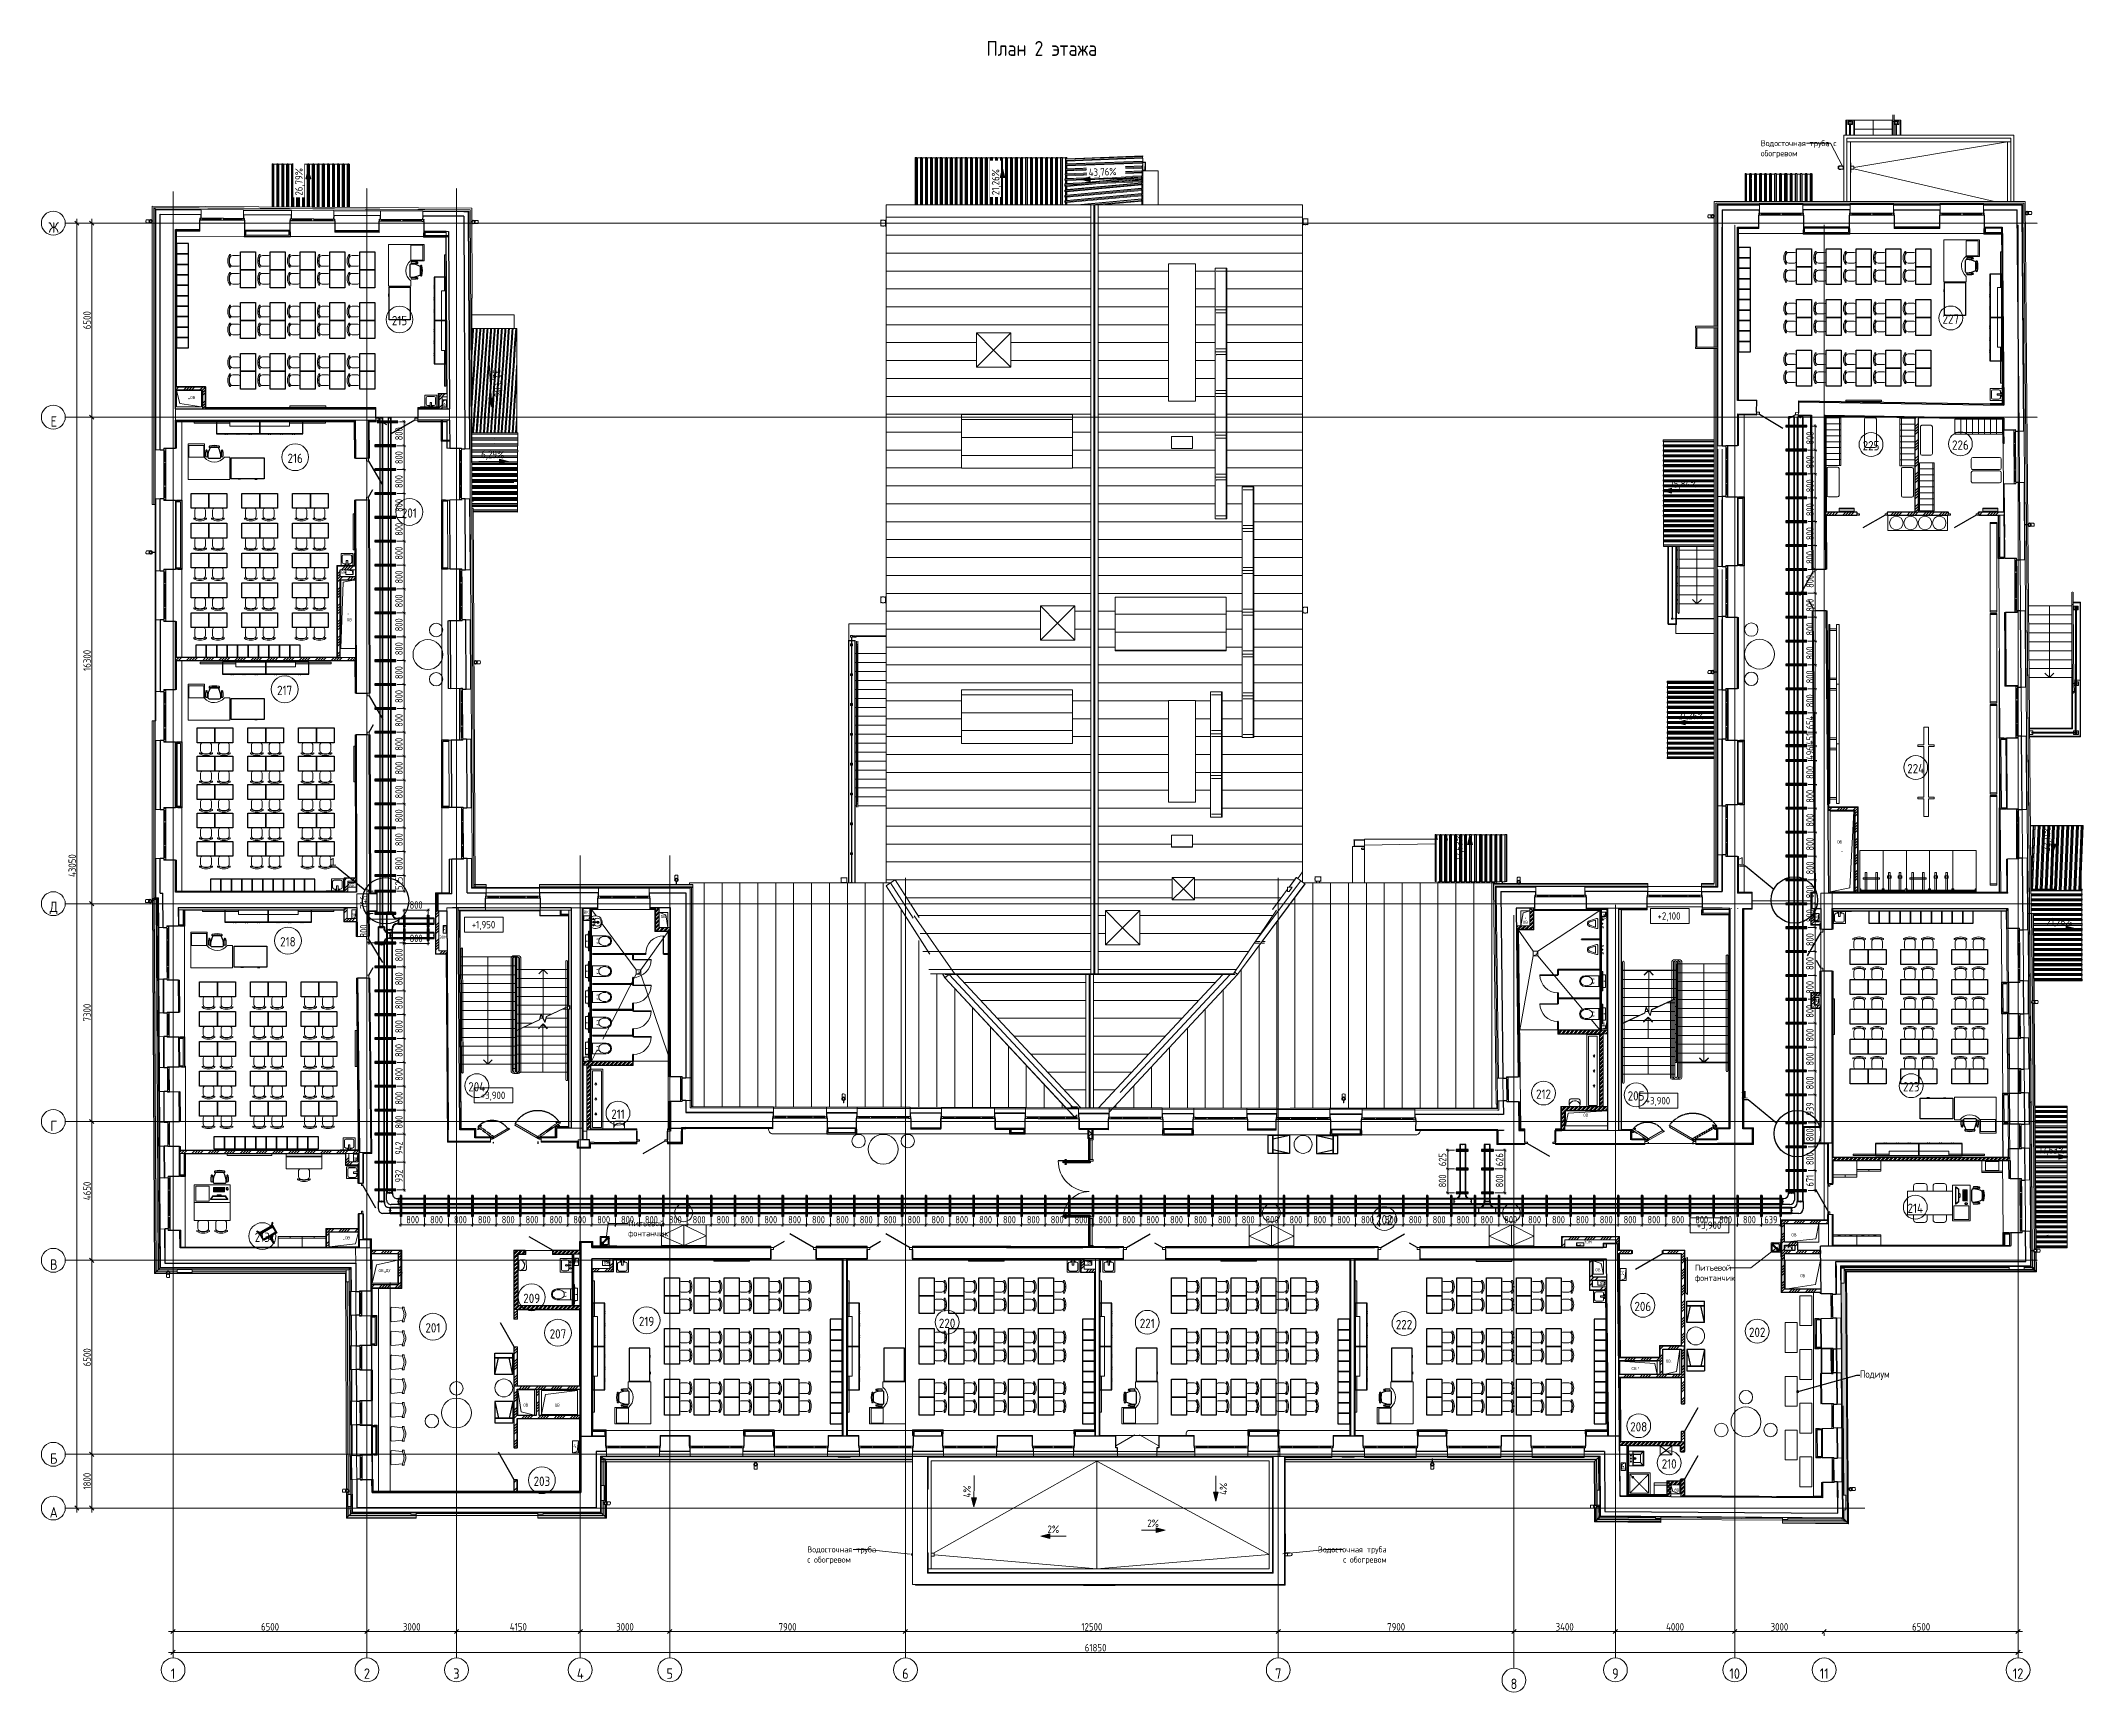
# Model space of a CAD drawing. Header units: millimetres. Extents: x -42533 to 645315, y 3457 to 82611.
# Drawn here: x 139407 to 207870, y 25289 to 80651 of the extents above; entities that cross this region are included whole.
import ezdxf
from ezdxf import colors
from ezdxf.entities.mleader import LeaderData, LeaderLine
from ezdxf.enums import TextEntityAlignment as Align
from ezdxf.math import Vec2, Vec3

# ---------------------------------------------------------------- set-up
doc = ezdxf.new("R2018")
doc.units = ezdxf.units.MM
for name, pattern in [('ADSK_Линия сетки', [25, 20, -2.5, 0, -2.5]), ('ADSK_Штриховая_ш3 п1_5', [4.5, 3, -1.5]), ('HIDDEN', [9.525, 6.35, -3.175])]:
    doc.linetypes.add(name, pattern=pattern)
for name, color, linetype in [('00_00_потолок_Панели из стали', 7, 'Continuous'), ('PDF _Линии', 7, 'Continuous'), ('ЭОМ_Лотки авар.', 1, 'Continuous'), ('ЭОМ_Лотки рабочие', 5, 'Continuous')]:
    doc.layers.add(name, color=color, linetype=linetype)
for name, color, linetype, lineweight in [('_ Окна', 7, 'Continuous', 9), ('Аннотация', 7, 'Continuous', 18), ('Витраж', 7, 'Continuous', 9), ('Воздуховоды', 7, 'Continuous', 18), ('Двери', 7, 'Continuous', 9), ('Двери открывание', 7, 'Continuous', 9), ('Каркас', 7, 'Continuous', 18), ('Колонны', 7, 'Continuous', 18), ('Крыша', 7, 'Continuous', 9), ('Крыша штриховка', 7, 'Continuous', 9), ('Лестницы', 7, 'Continuous', 9), ('Марки помещений', 7, 'Continuous', 20), ('Обобщенные модели', 7, 'Continuous', 18), ('Оборудование', 7, 'Continuous', 18), ('Ограждение', 7, 'Continuous', 9), ('Окна', 7, 'Continuous', 9), ('Оси', 253, 'Continuous', 9), ('Отметки', 7, 'Continuous', 9), ('Панели витража', 7, 'Continuous', 9), ('Перекрытие', 7, 'Continuous', 18), ('Потолки', 7, 'Continuous', 9), ('Размеры', 7, 'Continuous', 9), ('Сантехника', 7, 'Continuous', 18), ('Стены внутренние', 7, 'Continuous', 18), ('Стены наружные', 7, 'Continuous', 18), ('Стены несущие', 7, 'Continuous', 30), ('Стены отделка', 7, 'Continuous', 30), ('Стены перегородки', 7, 'Continuous', 30), ('Стены штриховка', 7, 'Continuous', 9), ('Стрелки вверх', 7, 'Continuous', 18), ('ТХ', 5, 'Continuous', 0), ('ТХ_КР ЗАДАНИЕ', 251, 'Continuous', 0), ('Узлы', 7, 'Continuous', 18), ('ШТРИХОВКА', 252, 'Continuous', 15)]:
    doc.layers.add(name, color=color, linetype=linetype, lineweight=lineweight)
doc.layers.add('Линии', color=7, linetype='Continuous', lineweight=9, true_color=0x00a600)
doc.styles.add('GOST Common', font='GOST_Common.ttf', dxfattribs={"width": 0.9, "height": 350})
doc.styles.add('GOST Common_1', font='GOST_Common.ttf', dxfattribs={"width": 0.9, "height": 250})
doc.styles.add('GOST Common_2', font='GOST_Common.ttf', dxfattribs={"width": 0.9, "height": 250})
doc.styles.add('GOST Common_4', font='GOST_Common.ttf', dxfattribs={"width": 0.9, "height": 200})
doc.styles.add('GOST Common_5', font='GOST_Common.ttf', dxfattribs={"width": 0.9, "height": 200})
doc.styles.get("Standard").update_dxf_attribs({"font": 'arial.ttf'})
doc.styles.add('М2', font='isocpeur.ttf', dxfattribs={"width": 0.8})
doc.dimstyles.new('ADSK_Основной_2_5_мм', dxfattribs={"dimscale": 304.8, "dimtxt": 251.428749, "dimasz": 0.463911, "dimexe": 0.492126, "dimexo": 0.492126, "dimgap": 0.098425, "dimtad": 1, "dimrnd": 0.01, "dimdsep": 46, "dimtxsty": 'GOST Common_1', "dimblk1": 'OBLIQUE', "dimblk2": 'OBLIQUE', "dimsah": 1, "dimcen": 0.09, "dimdle": 0.492126, "dimazin": 2, "dimtfac": 1, "dimtdec": 4, "dimtix": 1, "dimtmove": 0, "dimatfit": 3, "dimfxl": 1, "dimtvp": 1, "dimtolj": 1, "dimtzin": 0, "dimlwd": 20, "dimlwe": 20, "dimarcsym": 2})
doc.dimstyles.new('М2-100', dxfattribs={"dimtxt": 250, "dimasz": 100, "dimexe": 50, "dimexo": 50, "dimgap": 50, "dimtad": 1, "dimdec": 0, "dimzin": 1, "dimtxsty": 'М2', "dimblk": 'ARCHTICK', "dimcen": 2.5, "dimdle": 50, "dimclre": 256, "dimclrt": 256, "dimadec": 0, "dimazin": 0, "dimtfac": 1, "dimtdec": 0, "dimtix": 1, "dimtmove": 1, "dimatfit": 3, "dimldrblk": 'NONE', "dimfxl": 1, "dimtolj": 1, "dimlwd": 9, "dimlwe": 9, "dimarcsym": 1})
pattern_1 = [(45, (686.36, 338.7), (-67.35192, 67.35192), []), (45, (731.26, 338.7), (-67.35192, 67.35192), [])]
pattern_2 = [(45, (686.36, 338.7), (-269.4077, 269.4077), []), (45, (776.16, 338.7), (-269.4077, 269.4077), []), (45, (865.96, 338.7), (-269.4077, 269.4077), []), (45, (955.77, 338.7), (-269.4077, 269.4077), [])]
pattern_3 = [(0, (686.36, 338.7), (406.4, 101.6), [33.528, -271.272, 33.528, -271.272, -1625.6]), (0, (686.36, 338.7), (406.4, 101.6), [-609.6, 33.528, -576.072, 33.528, -271.272, -711.2]), (0, (686.36, 338.7), (406.4, 101.6), [-1524, 33.528, -169.672, 33.528, -474.472]), (120, (838.76, 389.5), (-291.18818, 301.15272), [33.528, -271.272, 33.528, -271.272, -1625.6]), (120, (838.76, 389.5), (-291.18818, 301.15272), [-609.6, 33.528, -576.072, 33.528, -271.272, -711.2]), (120, (838.76, 389.5), (-291.18818, 301.15272), [-1524, 33.528, -169.672, 33.528, -474.472]), (240, (889.56, 592.7), (-115.21182, -402.75272), [33.528, -271.272, 33.528, -271.272, -1625.6]), (240, (889.56, 592.7), (-115.21182, -402.75272), [-609.6, 33.528, -576.072, 33.528, -271.272, -711.2]), (240, (889.56, 592.7), (-115.21182, -402.75272), [-1524, 33.528, -169.672, 33.528, -474.472])]
pattern_4 = [(45, (686.36, 338.7), (-381.661, 381.661), []), (45, (821.3, 338.7), (0, 763.322), []), (45, (551.4, 338.7), (0, 763.322), [])]

# ---------------------------------------------------------------- blocks, each defined once
blk = doc.blocks.new('_ Хомут универсальный - _ Хомут универсальный-2851612-План 2-го этажа')
at = {"layer": 'Обобщенные модели'}
for p, q in [((-50, 2), (-57, 2)), ((-57, 2), (-57, -2)), ((-57, -2), (-50, -2))]:
    blk.add_line(p, q, dxfattribs=at)
blk = doc.blocks.new('Тип перил - Перила_Внутренний_-6957739-План 2-го этажа')
at = {"layer": 'Ограждение'}
for p, q in [((43948, 32217), (43948, 30294)), ((43988, 30294), (43988, 32217)), ((43948, 30276), (43948, 29993)), ((43988, 29993), (43988, 30276)), ((43965, 29993), (43970, 29993))]:
    blk.add_line(p, q, dxfattribs=at)
at = {"layer": 'Ограждение', "flags": 128}
for points in [[(43948, 30294), (43948, 30293), (43948, 30292), (43948, 30291), (43948, 30290), (43948, 30289), (43948, 30288), (43948, 30287), (43948, 30285), (43948, 30284), (43948, 30283), (43948, 30282), (43948, 30281), (43948, 30280), (43948, 30278), (43948, 30277), (43948, 30276), (43948, 30276)], [(43988, 30276), (43988, 30277), (43988, 30278), (43988, 30279), (43988, 30280), (43988, 30282), (43988, 30283), (43988, 30284), (43988, 30285), (43988, 30286), (43988, 30287), (43988, 30288), (43988, 30289), (43988, 30290), (43988, 30291), (43988, 30292), (43988, 30293), (43988, 30294)]]:
    blk.add_lwpolyline(points, dxfattribs=at)
blk = doc.blocks.new('_Oblique')
at = {"color": 0, "linetype": 'ByBlock', "lineweight": -2}
blk.add_line((-0.5, -0.5), (0.5, 0.5), dxfattribs=at)
blk = doc.blocks.new('*D452')
at = {"layer": 'Defpoints', "color": 0, "transparency": 16777216}
for p in [(-5814, -3702), (686, -3702), (686, -3802)]:
    blk.add_point(p, dxfattribs=at)
at = {"layer": 'Размеры', "color": 0, "transparency": 16777216}
for p, q in [((-5964, -3802), (836, -3802)), ((-5814, -3852), (-5814, -3952)), ((686, -3852), (686, -3952))]:
    blk.add_line(p, q, dxfattribs=at)
at = {"layer": 'Размеры', "color": 0, "transparency": 16777216, "xscale": 141.4, "yscale": 141.4, "zscale": 141.4, "rotation": 180}
blk.add_blockref('_Oblique', (-5814, -3802), dxfattribs=at)
at = {"layer": 'Размеры', "color": 0, "transparency": 16777216, "xscale": 141.4, "yscale": 141.4, "zscale": 141.4}
blk.add_blockref('_Oblique', (686, -3802), dxfattribs=at)
at = {"layer": 'Размеры', "color": 0, "transparency": 16777216, "insert": (-2564, -3647), "char_height": 250, "width": 756.84, "attachment_point": 5, "style": 'GOST Common_1'}
blk.add_mtext('\\A1;6500', dxfattribs=at)
blk = doc.blocks.new('*D453')
at = {"layer": 'Defpoints', "color": 0, "transparency": 16777216}
for p in [(686, -3702), (3686, -3702), (3686, -3802)]:
    blk.add_point(p, dxfattribs=at)
at = {"layer": 'Размеры', "color": 0, "transparency": 16777216}
for p, q in [((536, -3802), (3836, -3802)), ((686, -3852), (686, -3952)), ((3686, -3852), (3686, -3952))]:
    blk.add_line(p, q, dxfattribs=at)
at = {"layer": 'Размеры', "color": 0, "transparency": 16777216, "xscale": 141.4, "yscale": 141.4, "zscale": 141.4, "rotation": 180}
blk.add_blockref('_Oblique', (686, -3802), dxfattribs=at)
at = {"layer": 'Размеры', "color": 0, "transparency": 16777216, "xscale": 141.4, "yscale": 141.4, "zscale": 141.4}
blk.add_blockref('_Oblique', (3686, -3802), dxfattribs=at)
at = {"layer": 'Размеры', "color": 0, "transparency": 16777216, "insert": (2186, -3647), "char_height": 250, "width": 756.84, "attachment_point": 5, "style": 'GOST Common_1'}
blk.add_mtext('\\A1;3000', dxfattribs=at)
blk = doc.blocks.new('*D454')
at = {"layer": 'Defpoints', "color": 0, "transparency": 16777216}
for p in [(3686, -3702), (7836, -3702), (7836, -3802)]:
    blk.add_point(p, dxfattribs=at)
at = {"layer": 'Размеры', "color": 0, "transparency": 16777216}
for p, q in [((3536, -3802), (7986, -3802)), ((3686, -3852), (3686, -3952)), ((7836, -3852), (7836, -3952))]:
    blk.add_line(p, q, dxfattribs=at)
at = {"layer": 'Размеры', "color": 0, "transparency": 16777216, "xscale": 141.4, "yscale": 141.4, "zscale": 141.4, "rotation": 180}
blk.add_blockref('_Oblique', (3686, -3802), dxfattribs=at)
at = {"layer": 'Размеры', "color": 0, "transparency": 16777216, "xscale": 141.4, "yscale": 141.4, "zscale": 141.4}
blk.add_blockref('_Oblique', (7836, -3802), dxfattribs=at)
at = {"layer": 'Размеры', "color": 0, "transparency": 16777216, "insert": (5761, -3647), "char_height": 250, "width": 726.16, "attachment_point": 5, "style": 'GOST Common_1'}
blk.add_mtext('\\A1;4150', dxfattribs=at)
blk = doc.blocks.new('*D455')
at = {"layer": 'Defpoints', "color": 0, "transparency": 16777216}
for p in [(7836, -3702), (10836, -3702), (10836, -3802)]:
    blk.add_point(p, dxfattribs=at)
at = {"layer": 'Размеры', "color": 0, "transparency": 16777216}
for p, q in [((7686, -3802), (10986, -3802)), ((7836, -3852), (7836, -3952)), ((10836, -3852), (10836, -3952))]:
    blk.add_line(p, q, dxfattribs=at)
at = {"layer": 'Размеры', "color": 0, "transparency": 16777216, "xscale": 141.4, "yscale": 141.4, "zscale": 141.4, "rotation": 180}
blk.add_blockref('_Oblique', (7836, -3802), dxfattribs=at)
at = {"layer": 'Размеры', "color": 0, "transparency": 16777216, "xscale": 141.4, "yscale": 141.4, "zscale": 141.4}
blk.add_blockref('_Oblique', (10836, -3802), dxfattribs=at)
at = {"layer": 'Размеры', "color": 0, "transparency": 16777216, "insert": (9336, -3647), "char_height": 250, "width": 756.84, "attachment_point": 5, "style": 'GOST Common_1'}
blk.add_mtext('\\A1;3000', dxfattribs=at)
blk = doc.blocks.new('*D456')
at = {"layer": 'Defpoints', "color": 0, "transparency": 16777216}
for p in [(10836, -3702), (18736, -3702), (18736, -3802)]:
    blk.add_point(p, dxfattribs=at)
at = {"layer": 'Размеры', "color": 0, "transparency": 16777216}
for p, q in [((10686, -3802), (18886, -3802)), ((10836, -3852), (10836, -3952)), ((18736, -3852), (18736, -3952))]:
    blk.add_line(p, q, dxfattribs=at)
at = {"layer": 'Размеры', "color": 0, "transparency": 16777216, "xscale": 141.4, "yscale": 141.4, "zscale": 141.4, "rotation": 180}
blk.add_blockref('_Oblique', (10836, -3802), dxfattribs=at)
at = {"layer": 'Размеры', "color": 0, "transparency": 16777216, "xscale": 141.4, "yscale": 141.4, "zscale": 141.4}
blk.add_blockref('_Oblique', (18736, -3802), dxfattribs=at)
at = {"layer": 'Размеры', "color": 0, "transparency": 16777216, "insert": (14786, -3647), "char_height": 250, "width": 756.84, "attachment_point": 5, "style": 'GOST Common_1'}
blk.add_mtext('\\A1;7900', dxfattribs=at)
blk = doc.blocks.new('*D457')
at = {"layer": 'Defpoints', "color": 0, "transparency": 16777216}
for p in [(18736, -3702), (31236, -3702), (31236, -3802)]:
    blk.add_point(p, dxfattribs=at)
at = {"layer": 'Размеры', "color": 0, "transparency": 16777216}
for p, q in [((18586, -3802), (31386, -3802)), ((18736, -3852), (18736, -3952)), ((31236, -3852), (31236, -3952))]:
    blk.add_line(p, q, dxfattribs=at)
at = {"layer": 'Размеры', "color": 0, "transparency": 16777216, "xscale": 141.4, "yscale": 141.4, "zscale": 141.4, "rotation": 180}
blk.add_blockref('_Oblique', (18736, -3802), dxfattribs=at)
at = {"layer": 'Размеры', "color": 0, "transparency": 16777216, "xscale": 141.4, "yscale": 141.4, "zscale": 141.4}
blk.add_blockref('_Oblique', (31236, -3802), dxfattribs=at)
at = {"layer": 'Размеры', "color": 0, "transparency": 16777216, "insert": (24986, -3647), "char_height": 250, "width": 889.8, "attachment_point": 5, "style": 'GOST Common_1'}
blk.add_mtext('\\A1;12500', dxfattribs=at)
blk = doc.blocks.new('*D458')
at = {"layer": 'Defpoints', "color": 0, "transparency": 16777216}
for p in [(31236, -3702), (39136, -3702), (39136, -3802)]:
    blk.add_point(p, dxfattribs=at)
at = {"layer": 'Размеры', "color": 0, "transparency": 16777216}
for p, q in [((31086, -3802), (39286, -3802)), ((31236, -3852), (31236, -3952)), ((39136, -3852), (39136, -3952))]:
    blk.add_line(p, q, dxfattribs=at)
at = {"layer": 'Размеры', "color": 0, "transparency": 16777216, "xscale": 141.4, "yscale": 141.4, "zscale": 141.4, "rotation": 180}
blk.add_blockref('_Oblique', (31236, -3802), dxfattribs=at)
at = {"layer": 'Размеры', "color": 0, "transparency": 16777216, "xscale": 141.4, "yscale": 141.4, "zscale": 141.4}
blk.add_blockref('_Oblique', (39136, -3802), dxfattribs=at)
at = {"layer": 'Размеры', "color": 0, "transparency": 16777216, "insert": (35186, -3647), "char_height": 250, "width": 756.84, "attachment_point": 5, "style": 'GOST Common_1'}
blk.add_mtext('\\A1;7900', dxfattribs=at)
blk = doc.blocks.new('*D459')
at = {"layer": 'Defpoints', "color": 0, "transparency": 16777216}
for p in [(39136, -3702), (42536, -3702), (42536, -3802)]:
    blk.add_point(p, dxfattribs=at)
at = {"layer": 'Размеры', "color": 0, "transparency": 16777216}
for p, q in [((38986, -3802), (42686, -3802)), ((39136, -3852), (39136, -3952)), ((42536, -3852), (42536, -3952))]:
    blk.add_line(p, q, dxfattribs=at)
at = {"layer": 'Размеры', "color": 0, "transparency": 16777216, "xscale": 141.4, "yscale": 141.4, "zscale": 141.4, "rotation": 180}
blk.add_blockref('_Oblique', (39136, -3802), dxfattribs=at)
at = {"layer": 'Размеры', "color": 0, "transparency": 16777216, "xscale": 141.4, "yscale": 141.4, "zscale": 141.4}
blk.add_blockref('_Oblique', (42536, -3802), dxfattribs=at)
at = {"layer": 'Размеры', "color": 0, "transparency": 16777216, "insert": (40836, -3647), "char_height": 250, "width": 782.41, "attachment_point": 5, "style": 'GOST Common_1'}
blk.add_mtext('\\A1;3400', dxfattribs=at)
blk = doc.blocks.new('*D460')
at = {"layer": 'Defpoints', "color": 0, "transparency": 16777216}
for p in [(42536, -3702), (46536, -3702), (46536, -3802)]:
    blk.add_point(p, dxfattribs=at)
at = {"layer": 'Размеры', "color": 0, "transparency": 16777216}
for p, q in [((42386, -3802), (46686, -3802)), ((42536, -3852), (42536, -3952)), ((46536, -3852), (46536, -3952))]:
    blk.add_line(p, q, dxfattribs=at)
at = {"layer": 'Размеры', "color": 0, "transparency": 16777216, "xscale": 141.4, "yscale": 141.4, "zscale": 141.4, "rotation": 180}
blk.add_blockref('_Oblique', (42536, -3802), dxfattribs=at)
at = {"layer": 'Размеры', "color": 0, "transparency": 16777216, "xscale": 141.4, "yscale": 141.4, "zscale": 141.4}
blk.add_blockref('_Oblique', (46536, -3802), dxfattribs=at)
at = {"layer": 'Размеры', "color": 0, "transparency": 16777216, "insert": (44536, -3647), "char_height": 250, "width": 782.41, "attachment_point": 5, "style": 'GOST Common_1'}
blk.add_mtext('\\A1;4000', dxfattribs=at)
blk = doc.blocks.new('*D461')
at = {"layer": 'Defpoints', "color": 0, "transparency": 16777216}
for p in [(46536, -3702), (49536, -3702), (49536, -3802)]:
    blk.add_point(p, dxfattribs=at)
at = {"layer": 'Размеры', "color": 0, "transparency": 16777216}
for p, q in [((46386, -3802), (49686, -3802)), ((46536, -3852), (46536, -3952)), ((49536, -3852), (49536, -3952))]:
    blk.add_line(p, q, dxfattribs=at)
at = {"layer": 'Размеры', "color": 0, "transparency": 16777216, "xscale": 141.4, "yscale": 141.4, "zscale": 141.4, "rotation": 180}
blk.add_blockref('_Oblique', (46536, -3802), dxfattribs=at)
at = {"layer": 'Размеры', "color": 0, "transparency": 16777216, "xscale": 141.4, "yscale": 141.4, "zscale": 141.4}
blk.add_blockref('_Oblique', (49536, -3802), dxfattribs=at)
at = {"layer": 'Размеры', "color": 0, "transparency": 16777216, "insert": (48036, -3647), "char_height": 250, "width": 756.84, "attachment_point": 5, "style": 'GOST Common_1'}
blk.add_mtext('\\A1;3000', dxfattribs=at)
blk = doc.blocks.new('*D462')
at = {"layer": 'Defpoints', "color": 0, "transparency": 16777216}
for p in [(49536, -3702), (56036, -3702), (56036, -3802)]:
    blk.add_point(p, dxfattribs=at)
at = {"layer": 'Размеры', "color": 0, "transparency": 16777216}
for p, q in [((49386, -3802), (56186, -3802)), ((49536, -3852), (49536, -3952)), ((56036, -3852), (56036, -3952))]:
    blk.add_line(p, q, dxfattribs=at)
at = {"layer": 'Размеры', "color": 0, "transparency": 16777216, "xscale": 141.4, "yscale": 141.4, "zscale": 141.4, "rotation": 180}
blk.add_blockref('_Oblique', (49536, -3802), dxfattribs=at)
at = {"layer": 'Размеры', "color": 0, "transparency": 16777216, "xscale": 141.4, "yscale": 141.4, "zscale": 141.4}
blk.add_blockref('_Oblique', (56036, -3802), dxfattribs=at)
at = {"layer": 'Размеры', "color": 0, "transparency": 16777216, "insert": (52786, -3647), "char_height": 250, "width": 756.84, "attachment_point": 5, "style": 'GOST Common_1'}
blk.add_mtext('\\A1;6500', dxfattribs=at)
blk = doc.blocks.new('*D463')
at = {"layer": 'Defpoints', "color": 0, "transparency": 16777216}
for p in [(-5814, -4402), (56036, -4402), (56036, -4502)]:
    blk.add_point(p, dxfattribs=at)
at = {"layer": 'Размеры', "color": 0, "transparency": 16777216}
for p, q in [((-5964, -4502), (56186, -4502)), ((-5814, -4552), (-5814, -4652)), ((56036, -4552), (56036, -4652))]:
    blk.add_line(p, q, dxfattribs=at)
at = {"layer": 'Размеры', "color": 0, "transparency": 16777216, "xscale": 141.4, "yscale": 141.4, "zscale": 141.4, "rotation": 180}
blk.add_blockref('_Oblique', (-5814, -4502), dxfattribs=at)
at = {"layer": 'Размеры', "color": 0, "transparency": 16777216, "xscale": 141.4, "yscale": 141.4, "zscale": 141.4}
blk.add_blockref('_Oblique', (56036, -4502), dxfattribs=at)
at = {"layer": 'Размеры', "color": 0, "transparency": 16777216, "insert": (25111, -4347), "char_height": 250, "width": 889.8, "attachment_point": 5, "style": 'GOST Common_1'}
blk.add_mtext('\\A1;61850', dxfattribs=at)
blk = doc.blocks.new('*D464')
at = {"layer": 'Defpoints', "color": 0, "transparency": 16777216}
for p in [(-8940, 43384), (-9040, 334), (-8940, 334)]:
    blk.add_point(p, dxfattribs=at)
at = {"layer": 'Размеры', "color": 0, "transparency": 16777216}
for p, q in [((-9090, 43384), (-9190, 43384)), ((-9040, 43534), (-9040, 184)), ((-9090, 334), (-9190, 334))]:
    blk.add_line(p, q, dxfattribs=at)
at = {"layer": 'Размеры', "color": 0, "transparency": 16777216, "xscale": 141.4, "yscale": 141.4, "zscale": 141.4}
for p, rotation in [((-9040, 43384), 90), ((-9040, 334), 270)]:
    blk.add_blockref('_Oblique', p, dxfattribs=dict(at, rotation=rotation))
at = {"layer": 'Размеры', "color": 0, "transparency": 16777216, "insert": (-9195, 21859), "char_height": 250, "width": 971.62, "attachment_point": 5, "rotation": 90, "style": 'GOST Common_1'}
blk.add_mtext('\\A1;43050', dxfattribs=at)
blk = doc.blocks.new('*D465')
at = {"layer": 'Defpoints', "color": 0, "transparency": 16777216}
for p in [(-8441, 43384), (-8541, 36884), (-8441, 36884)]:
    blk.add_point(p, dxfattribs=at)
at = {"layer": 'Размеры', "color": 0, "transparency": 16777216}
for p, q in [((-8591, 43384), (-8691, 43384)), ((-8541, 43534), (-8541, 36734)), ((-8591, 36884), (-8691, 36884))]:
    blk.add_line(p, q, dxfattribs=at)
at = {"layer": 'Размеры', "color": 0, "transparency": 16777216, "xscale": 141.4, "yscale": 141.4, "zscale": 141.4}
for p, rotation in [((-8541, 43384), 90), ((-8541, 36884), 270)]:
    blk.add_blockref('_Oblique', p, dxfattribs=dict(at, rotation=rotation))
at = {"layer": 'Размеры', "color": 0, "transparency": 16777216, "insert": (-8696, 40134), "char_height": 250, "width": 756.84, "attachment_point": 5, "rotation": 90, "style": 'GOST Common_1'}
blk.add_mtext('\\A1;6500', dxfattribs=at)
blk = doc.blocks.new('*D466')
at = {"layer": 'Defpoints', "color": 0, "transparency": 16777216}
for p in [(-8441, 36884), (-8541, 20584), (-8441, 20584)]:
    blk.add_point(p, dxfattribs=at)
at = {"layer": 'Размеры', "color": 0, "transparency": 16777216}
for p, q in [((-8541, 37034), (-8541, 20434)), ((-8591, 36884), (-8691, 36884)), ((-8591, 20584), (-8691, 20584))]:
    blk.add_line(p, q, dxfattribs=at)
at = {"layer": 'Размеры', "color": 0, "transparency": 16777216, "xscale": 141.4, "yscale": 141.4, "zscale": 141.4}
for p, rotation in [((-8541, 36884), 90), ((-8541, 20584), 270)]:
    blk.add_blockref('_Oblique', p, dxfattribs=dict(at, rotation=rotation))
at = {"layer": 'Размеры', "color": 0, "transparency": 16777216, "insert": (-8696, 28734), "char_height": 250, "width": 889.8, "attachment_point": 5, "rotation": 90, "style": 'GOST Common_1'}
blk.add_mtext('\\A1;16300', dxfattribs=at)
blk = doc.blocks.new('*D467')
at = {"layer": 'Defpoints', "color": 0, "transparency": 16777216}
for p in [(-8441, 20584), (-8541, 13284), (-8441, 13284)]:
    blk.add_point(p, dxfattribs=at)
at = {"layer": 'Размеры', "color": 0, "transparency": 16777216}
for p, q in [((-8591, 20584), (-8691, 20584)), ((-8541, 20734), (-8541, 13134)), ((-8591, 13284), (-8691, 13284))]:
    blk.add_line(p, q, dxfattribs=at)
at = {"layer": 'Размеры', "color": 0, "transparency": 16777216, "xscale": 141.4, "yscale": 141.4, "zscale": 141.4}
for p, rotation in [((-8541, 20584), 90), ((-8541, 13284), 270)]:
    blk.add_blockref('_Oblique', p, dxfattribs=dict(at, rotation=rotation))
at = {"layer": 'Размеры', "color": 0, "transparency": 16777216, "insert": (-8696, 16934), "char_height": 250, "width": 756.84, "attachment_point": 5, "rotation": 90, "style": 'GOST Common_1'}
blk.add_mtext('\\A1;7300', dxfattribs=at)
blk = doc.blocks.new('*D468')
at = {"layer": 'Defpoints', "color": 0, "transparency": 16777216}
for p in [(-8441, 13284), (-8541, 8634), (-8441, 8634)]:
    blk.add_point(p, dxfattribs=at)
at = {"layer": 'Размеры', "color": 0, "transparency": 16777216}
for p, q in [((-8591, 13284), (-8691, 13284)), ((-8541, 13434), (-8541, 8484)), ((-8591, 8634), (-8691, 8634))]:
    blk.add_line(p, q, dxfattribs=at)
at = {"layer": 'Размеры', "color": 0, "transparency": 16777216, "xscale": 141.4, "yscale": 141.4, "zscale": 141.4}
for p, rotation in [((-8541, 13284), 90), ((-8541, 8634), 270)]:
    blk.add_blockref('_Oblique', p, dxfattribs=dict(at, rotation=rotation))
at = {"layer": 'Размеры', "color": 0, "transparency": 16777216, "insert": (-8696, 10959), "char_height": 250, "width": 782.41, "attachment_point": 5, "rotation": 90, "style": 'GOST Common_1'}
blk.add_mtext('\\A1;4650', dxfattribs=at)
blk = doc.blocks.new('*D469')
at = {"layer": 'Defpoints', "color": 0, "transparency": 16777216}
for p in [(-8441, 8634), (-8541, 2134), (-8441, 2134)]:
    blk.add_point(p, dxfattribs=at)
at = {"layer": 'Размеры', "color": 0, "transparency": 16777216}
for p, q in [((-8591, 8634), (-8691, 8634)), ((-8541, 8784), (-8541, 1984)), ((-8591, 2134), (-8691, 2134))]:
    blk.add_line(p, q, dxfattribs=at)
at = {"layer": 'Размеры', "color": 0, "transparency": 16777216, "xscale": 141.4, "yscale": 141.4, "zscale": 141.4}
for p, rotation in [((-8541, 8634), 90), ((-8541, 2134), 270)]:
    blk.add_blockref('_Oblique', p, dxfattribs=dict(at, rotation=rotation))
at = {"layer": 'Размеры', "color": 0, "transparency": 16777216, "insert": (-8696, 5384), "char_height": 250, "width": 756.84, "attachment_point": 5, "rotation": 90, "style": 'GOST Common_1'}
blk.add_mtext('\\A1;6500', dxfattribs=at)
blk = doc.blocks.new('*D470')
at = {"layer": 'Defpoints', "color": 0, "transparency": 16777216}
for p in [(-8441, 2134), (-8541, 334), (-8441, 334)]:
    blk.add_point(p, dxfattribs=at)
at = {"layer": 'Размеры', "color": 0, "transparency": 16777216}
for p, q in [((-8591, 2134), (-8691, 2134)), ((-8541, 2284), (-8541, 184)), ((-8591, 334), (-8691, 334))]:
    blk.add_line(p, q, dxfattribs=at)
at = {"layer": 'Размеры', "color": 0, "transparency": 16777216, "xscale": 141.4, "yscale": 141.4, "zscale": 141.4}
for p, rotation in [((-8541, 2134), 90), ((-8541, 334), 270)]:
    blk.add_blockref('_Oblique', p, dxfattribs=dict(at, rotation=rotation))
at = {"layer": 'Размеры', "color": 0, "transparency": 16777216, "insert": (-8696, 1234), "char_height": 250, "width": 700.59, "attachment_point": 5, "rotation": 90, "style": 'GOST Common_1'}
blk.add_mtext('\\A1;1800', dxfattribs=at)
blk = doc.blocks.new('Стул ученич штабелир №5-7')
at = {"color": 0, "linetype": 'ByBlock', "lineweight": -2}
for p, q in [((-120, 0), (120, 0)), ((-120, 0), (120, 0)), ((-213, -359), (-213, -337)), ((-213, -359), (-213, -337)), ((-180, -60), (-180, -260)), ((-180, -60), (-180, -260)), ((180, -60), (180, -260)), ((180, -60), (180, -260)), ((214, -359), (214, -337)), ((214, -359), (214, -337))]:
    blk.add_line(p, q, dxfattribs=at)
for centre, radius, start, end in [((-120, -60), 60, 90, 180), ((-120, -60), 60, 90, 180), ((120, -60), 60, 0, 90), ((120, -60), 60, 0, 90), ((-210, -337), 3, 63.89783, 180), ((-210, -337), 3, 63.89783, 180), ((-203, -359), 10, 180, 238.06825), ((-203, -359), 10, 180, 238.06825), ((0, 142), 521, 246.31951, 293.68049), ((0, 142), 521, 246.31951, 293.68049), ((0, 9), 431, 240.99166, 299.00834), ((0, 9), 431, 240.99166, 299.00834), ((-80, -260), 100, 180, 264.25844), ((-80, -260), 100, 180, 264.25844), ((0, 436), 800, 263.24698, 276.75302), ((0, 436), 800, 263.24698, 276.75302), ((80, -260), 100, 275.74156, 0), ((80, -260), 100, 275.74156, 0), ((211, -337), 3, 0, 116.10217), ((211, -337), 3, 0, 116.10217), ((204, -359), 10, 301.93175, 0), ((204, -359), 10, 301.93175, 0)]:
    blk.add_arc(centre, radius, start, end, dxfattribs=at)
blk = doc.blocks.new('_Dot')
at = {"color": 0, "linetype": 'ByBlock', "lineweight": -2}
blk.add_line((-0.5, 0), (-1, 0), dxfattribs=at)
at = {"color": 0, "linetype": 'ByBlock', "const_width": 0.5}
blk.add_lwpolyline([(-0.25, 0, 1), (0.25, 0, 1)], format="xyb", close=True, dxfattribs=at)
blk = doc.blocks.new('*U375')
at = {"color": 0, "linetype": 'Continuous', "lineweight": 25}
for p, q in [((-36, -17085), (-36, -5)), ((36, -17085), (36, -5))]:
    blk.add_line(p, q, dxfattribs=at)
blk.add_lwpolyline([(51, -17085), (51, 0), (-51, 0), (-51, -17085)], close=True, dxfattribs=at)
for centre, radius in [((-43, -35), 3.65), ((0, -15), 3.5), ((43, -35), 3.65)]:
    blk.add_circle(centre, radius, dxfattribs=at)
at = {"color": 0, "linetype": 'ByBlock', "lineweight": -2}
for centre in [(0, -15), (0, -17072)]:
    blk.add_circle(centre, 3.5, dxfattribs=at)
at = {"color": 0, "linetype": 'Continuous', "lineweight": 25}
for centre, start, end in [((-41, -5), 0, 90), ((41, -5), 90, 180)]:
    blk.add_arc(centre, 5, start, end, dxfattribs=at)
at = {"color": 0, "flags": 9}
for tag, p in [('АРТИКУЛ', (-60, -12)), ('НАИМЕНОВАНИЕ', (-59, -7)), ('ПРИМЕЧАНИЕ', (-59, -17))]:
    blk.add_attdef(tag, text='', height=2.5, dxfattribs=at).set_placement(p, align=Align.TOP_LEFT)
at = {"color": 0, "lineweight": 30, "flags": 104}
for tag, p in [('ВЫСОТА', (-60, -21)), ('ДЛИНА', (-60, -36)), ('ШИРИНА', (-59, -25)), ('ТОЛЩИНА', (-59, -31))]:
    blk.add_attdef(tag, text='', height=2.5, dxfattribs=at).set_placement(p, align=Align.TOP_LEFT)
blk = doc.blocks.new('*U36')
at = {"color": 0, "linetype": 'ByBlock', "lineweight": -2}
for p, q in [((-295, 100), (-295, -100)), ((-295, 100), (-250, 100)), ((100, 295), (-100, 295)), ((-100, 250), (-100, 295)), ((100, 295), (100, 50)), ((-50, -100), (-295, -100))]:
    blk.add_line(p, q, dxfattribs=at)
for centre, radius in [((-280, 0), 3.5), ((-265, 92), 3.65), ((-92, 265), 3.65), ((0, 280), 3.5), ((92, 265), 3.65), ((-265, -92), 3.65)]:
    blk.add_circle(centre, radius, dxfattribs=at)
for centre in [(-250, 250), (-50, 50)]:
    blk.add_arc(centre, 150, 270, 0, dxfattribs=at)
at = {"color": 0, "linetype": 'ByBlock', "lineweight": -2, "flags": 104}
for tag, p in [('ВЫСОТА', (-28, -30)), ('ШИРИНА', (-28, -38)), ('ТОЛЩИНА', (-28, -47))]:
    blk.add_attdef(tag, text='', height=2.5, dxfattribs=at).set_placement(p, align=Align.TOP_LEFT)
at = {"color": 0, "linetype": 'ByBlock', "lineweight": -2, "flags": 9}
for tag, p in [('НАИМЕНОВАНИЕ', (-28, -11)), ('АРТИКУЛ', (-27, -17)), ('ПРИМЕЧАНИЕ', (-27, -23))]:
    blk.add_attdef(tag, p, '', height=2.5, dxfattribs=at)
blk = doc.blocks.new('*U37')
at = {"color": 0, "linetype": 'Continuous', "lineweight": 25}
for p, q in [((-79, -46976), (-79, 0)), ((79, -46976), (79, 0))]:
    blk.add_line(p, q, dxfattribs=at)
blk.add_lwpolyline([(101, -46976), (101, 0), (-101, 0), (-101, -46976)], close=True, dxfattribs=at)
for centre, radius in [((-90, -35), 3.65), ((0, -15), 3.5), ((90, -35), 3.65)]:
    blk.add_circle(centre, radius, dxfattribs=at)
at = {"color": 0, "linetype": 'ByBlock', "lineweight": -2}
for centre in [(0, -15), (0, -46963)]:
    blk.add_circle(centre, 3.5, dxfattribs=at)
at = {"color": 0, "flags": 9}
for tag, p in [('АРТИКУЛ', (-60, -12)), ('НАИМЕНОВАНИЕ', (-59, -7)), ('ПРИМЕЧАНИЕ', (-59, -17))]:
    blk.add_attdef(tag, text='', height=2.5, dxfattribs=at).set_placement(p, align=Align.TOP_LEFT)
at = {"color": 0, "lineweight": 30, "flags": 104}
for tag, p in [('ВЫСОТА', (-60, -21)), ('ДЛИНА', (-60, -36)), ('ШИРИНА', (-59, -25)), ('ТОЛЩИНА', (-59, -31))]:
    blk.add_attdef(tag, text='', height=2.5, dxfattribs=at).set_placement(p, align=Align.TOP_LEFT)
blk = doc.blocks.new('*U376')
at = {"color": 0, "linetype": 'Continuous', "lineweight": 25}
for p, q in [((-36, -16595), (-36, -5)), ((36, -16595), (36, -5))]:
    blk.add_line(p, q, dxfattribs=at)
blk.add_lwpolyline([(51, -16595), (51, 0), (-51, 0), (-51, -16595)], close=True, dxfattribs=at)
for centre, radius in [((-43, -35), 3.65), ((0, -15), 3.5), ((43, -35), 3.65)]:
    blk.add_circle(centre, radius, dxfattribs=at)
at = {"color": 0, "linetype": 'ByBlock', "lineweight": -2}
for centre in [(0, -15), (0, -16582)]:
    blk.add_circle(centre, 3.5, dxfattribs=at)
at = {"color": 0, "linetype": 'Continuous', "lineweight": 25}
for centre, start, end in [((-41, -5), 0, 90), ((41, -5), 90, 180)]:
    blk.add_arc(centre, 5, start, end, dxfattribs=at)
at = {"color": 0, "flags": 9}
for tag, p in [('АРТИКУЛ', (-60, -12)), ('НАИМЕНОВАНИЕ', (-59, -7)), ('ПРИМЕЧАНИЕ', (-59, -17))]:
    blk.add_attdef(tag, text='', height=2.5, dxfattribs=at).set_placement(p, align=Align.TOP_LEFT)
at = {"color": 0, "lineweight": 30, "flags": 104}
for tag, p in [('ВЫСОТА', (-60, -21)), ('ДЛИНА', (-60, -36)), ('ШИРИНА', (-59, -25)), ('ТОЛЩИНА', (-59, -31))]:
    blk.add_attdef(tag, text='', height=2.5, dxfattribs=at).set_placement(p, align=Align.TOP_LEFT)
blk = doc.blocks.new('*U39')
at = {"color": 0, "linetype": 'Continuous', "lineweight": 25}
for p, q in [((-79, -46399), (-79, 0)), ((79, -46399), (79, 0))]:
    blk.add_line(p, q, dxfattribs=at)
blk.add_lwpolyline([(101, -46399), (101, 0), (-101, 0), (-101, -46399)], close=True, dxfattribs=at)
for centre, radius in [((-90, -35), 3.65), ((0, -15), 3.5), ((90, -35), 3.65)]:
    blk.add_circle(centre, radius, dxfattribs=at)
at = {"color": 0, "linetype": 'ByBlock', "lineweight": -2}
for centre in [(0, -15), (0, -46385)]:
    blk.add_circle(centre, 3.5, dxfattribs=at)
at = {"color": 0, "flags": 9}
for tag, p in [('АРТИКУЛ', (-60, -12)), ('НАИМЕНОВАНИЕ', (-59, -7)), ('ПРИМЕЧАНИЕ', (-59, -17))]:
    blk.add_attdef(tag, text='', height=2.5, dxfattribs=at).set_placement(p, align=Align.TOP_LEFT)
at = {"color": 0, "lineweight": 30, "flags": 104}
for tag, p in [('ВЫСОТА', (-60, -21)), ('ДЛИНА', (-60, -36)), ('ШИРИНА', (-59, -25)), ('ТОЛЩИНА', (-59, -31))]:
    blk.add_attdef(tag, text='', height=2.5, dxfattribs=at).set_placement(p, align=Align.TOP_LEFT)
blk = doc.blocks.new('*U290')
at = {"color": 0, "linetype": 'Continuous', "lineweight": 25}
for p, q in [((-79, -26282), (-79, 0)), ((79, -26282), (79, 0))]:
    blk.add_line(p, q, dxfattribs=at)
blk.add_lwpolyline([(101, -26282), (101, 0), (-101, 0), (-101, -26282)], close=True, dxfattribs=at)
for centre, radius in [((-90, -35), 3.65), ((0, -15), 3.5), ((90, -35), 3.65)]:
    blk.add_circle(centre, radius, dxfattribs=at)
at = {"color": 0, "linetype": 'ByBlock', "lineweight": -2}
for centre in [(0, -15), (0, -26268)]:
    blk.add_circle(centre, 3.5, dxfattribs=at)
at = {"color": 0, "flags": 9}
for tag, p in [('АРТИКУЛ', (-60, -12)), ('НАИМЕНОВАНИЕ', (-59, -7)), ('ПРИМЕЧАНИЕ', (-59, -17))]:
    blk.add_attdef(tag, text='', height=2.5, dxfattribs=at).set_placement(p, align=Align.TOP_LEFT)
at = {"color": 0, "lineweight": 30, "flags": 104}
for tag, p in [('ВЫСОТА', (-60, -21)), ('ДЛИНА', (-60, -36)), ('ШИРИНА', (-59, -25)), ('ТОЛЩИНА', (-59, -31))]:
    blk.add_attdef(tag, text='', height=2.5, dxfattribs=at).set_placement(p, align=Align.TOP_LEFT)
blk = doc.blocks.new('*U291')
at = {"color": 0, "linetype": 'Continuous', "lineweight": 25}
for p, q in [((-79, -25998), (-79, 0)), ((79, -25998), (79, 0))]:
    blk.add_line(p, q, dxfattribs=at)
blk.add_lwpolyline([(101, -25998), (101, 0), (-101, 0), (-101, -25998)], close=True, dxfattribs=at)
for centre, radius in [((-90, -35), 3.65), ((0, -15), 3.5), ((90, -35), 3.65)]:
    blk.add_circle(centre, radius, dxfattribs=at)
at = {"color": 0, "linetype": 'ByBlock', "lineweight": -2}
for centre in [(0, -15), (0, -25985)]:
    blk.add_circle(centre, 3.5, dxfattribs=at)
at = {"color": 0, "flags": 9}
for tag, p in [('АРТИКУЛ', (-60, -12)), ('НАИМЕНОВАНИЕ', (-59, -7)), ('ПРИМЕЧАНИЕ', (-59, -17))]:
    blk.add_attdef(tag, text='', height=2.5, dxfattribs=at).set_placement(p, align=Align.TOP_LEFT)
at = {"color": 0, "lineweight": 30, "flags": 104}
for tag, p in [('ВЫСОТА', (-60, -21)), ('ДЛИНА', (-60, -36)), ('ШИРИНА', (-59, -25)), ('ТОЛЩИНА', (-59, -31))]:
    blk.add_attdef(tag, text='', height=2.5, dxfattribs=at).set_placement(p, align=Align.TOP_LEFT)
blk = doc.blocks.new('*U45')
at = {"color": 0, "linetype": 'ByBlock', "lineweight": -2}
for points in [[(24, -700), (24, 0), (-24, 0), (-24, -700)], [(-22, -700), (-22, 0)], [(22, -700), (22, 0)], [(-24, -700), (24, -700)]]:
    blk.add_lwpolyline(points, dxfattribs=at)
at = {"color": 254, "transparency": 33554483}
blk.add_lwpolyline([(0, 1), (0, -2)], dxfattribs=at)
at = {"color": 0, "linetype": 'ByBlock', "lineweight": -2}
for points in [[(-7, -55, 0.345739), (-7, -65), (7, -65, 0.345739), (7, -55)], [(-7, -135, 0.345739), (-7, -145), (7, -145, 0.345739), (7, -135)], [(-7, -215, 0.345739), (-7, -225), (7, -225, 0.345739), (7, -215)], [(-7, -295, 0.345739), (-7, -305), (7, -305, 0.345739), (7, -295)], [(-7, -375, 0.345739), (-7, -385), (7, -385, 0.345739), (7, -375)], [(-7, -455, 0.345739), (-7, -465), (7, -465, 0.345739), (7, -455)], [(-7, -535, 0.345739), (-7, -545), (7, -545, 0.345739), (7, -535)], [(-7, -615, 0.345739), (-7, -625), (7, -625, 0.345739), (7, -615)], [(-5, -13), (-5, -27, 0.345739), (5, -27), (5, -13, 0.345739)], [(-5, -93), (-5, -107, 0.345739), (5, -107), (5, -93, 0.345739)], [(-5, -173), (-5, -187, 0.345739), (5, -187), (5, -173, 0.345739)], [(-5, -253), (-5, -267, 0.345739), (5, -267), (5, -253, 0.345739)], [(-5, -333), (-5, -347, 0.345739), (5, -347), (5, -333, 0.345739)], [(-5, -413), (-5, -427, 0.345739), (5, -427), (5, -413, 0.345739)], [(-5, -493), (-5, -507, 0.345739), (5, -507), (5, -493, 0.345739)], [(-5, -573), (-5, -587, 0.345739), (5, -587), (5, -573, 0.345739)], [(-5, -653), (-5, -667, 0.345739), (5, -667), (5, -653, 0.345739)]]:
    blk.add_lwpolyline(points, format="xyb", close=True, dxfattribs=at)
at = {"flags": 9}
for tag, p in [('АРТИКУЛ', (-59, -24)), ('НАИМЕНОВАНИЕ', (-58, -19)), ('ПРИМЕЧАНИЕ', (-58, -31))]:
    blk.add_attdef(tag, p, '', height=2.5, dxfattribs=at)
at = {"lineweight": 30, "flags": 104}
blk.add_attdef('ДЛИНА', text='', height=2.5, dxfattribs=at).set_placement((-58, -35), align=Align.TOP_LEFT)
blk = doc.blocks.new('_ArchTick')
at = {"color": 0, "linetype": 'ByBlock', "lineweight": 70, "const_width": 0.15}
blk.add_lwpolyline([(-0.5, -0.5), (0.5, 0.5)], dxfattribs=at)
blk = doc.blocks.new('*D775')
at = {"layer": '00_00_потолок_Панели из стали', "lineweight": 9, "transparency": 16777216}
for p, q in [((151429, 67886), (151635, 67886)), ((151352, 67086), (151635, 67086))]:
    blk.add_line(p, q, dxfattribs=at)
at = {"layer": '00_00_потолок_Панели из стали', "color": 0, "lineweight": 9, "transparency": 16777216}
blk.add_line((151585, 67936), (151585, 67036), dxfattribs=at)
at = {"layer": 'Defpoints', "color": 0, "transparency": 16777216}
for p in [(151379, 67886), (151302, 67086), (151585, 67086)]:
    blk.add_point(p, dxfattribs=at)
at = {"layer": '00_00_потолок_Панели из стали', "color": 0, "lineweight": 9, "transparency": 16777216, "xscale": 100, "yscale": 100, "zscale": 100}
for p, rotation in [((151585, 67886), 90), ((151585, 67086), 270)]:
    blk.add_blockref('_ArchTick', p, dxfattribs=dict(at, rotation=rotation))
at = {"layer": '00_00_потолок_Панели из стали', "transparency": 16777216, "insert": (151410, 67486), "char_height": 250, "attachment_point": 5, "rotation": 90, "style": 'М2'}
blk.add_mtext('\\A1;800', dxfattribs=at)
blk = doc.blocks.new('_None')
blk = doc.blocks.new('*D560')
at = {"layer": '00_00_потолок_Панели из стали', "color": 0, "lineweight": 9, "transparency": 16777216}
blk.add_line((151585, 67136), (151585, 66236), dxfattribs=at)
at = {"layer": '00_00_потолок_Панели из стали', "lineweight": 9, "transparency": 16777216}
for p, q in [((151429, 67086), (151635, 67086)), ((151352, 66286), (151635, 66286))]:
    blk.add_line(p, q, dxfattribs=at)
at = {"layer": 'Defpoints', "color": 0, "transparency": 16777216}
for p in [(151379, 67086), (151302, 66286), (151585, 66286)]:
    blk.add_point(p, dxfattribs=at)
at = {"layer": '00_00_потолок_Панели из стали', "color": 0, "lineweight": 9, "transparency": 16777216, "xscale": 100, "yscale": 100, "zscale": 100}
for p, rotation in [((151585, 67086), 90), ((151585, 66286), 270)]:
    blk.add_blockref('_ArchTick', p, dxfattribs=dict(at, rotation=rotation))
at = {"layer": '00_00_потолок_Панели из стали', "transparency": 16777216, "insert": (151410, 66686), "char_height": 250, "attachment_point": 5, "rotation": 90, "style": 'М2'}
blk.add_mtext('\\A1;800', dxfattribs=at)
blk = doc.blocks.new('*D561')
at = {"layer": '00_00_потолок_Панели из стали', "lineweight": 9, "transparency": 16777216}
for p, q in [((151429, 66286), (151635, 66286)), ((151352, 65486), (151635, 65486))]:
    blk.add_line(p, q, dxfattribs=at)
at = {"layer": '00_00_потолок_Панели из стали', "color": 0, "lineweight": 9, "transparency": 16777216}
blk.add_line((151585, 66336), (151585, 65436), dxfattribs=at)
at = {"layer": 'Defpoints', "color": 0, "transparency": 16777216}
for p in [(151379, 66286), (151302, 65486), (151585, 65486)]:
    blk.add_point(p, dxfattribs=at)
at = {"layer": '00_00_потолок_Панели из стали', "color": 0, "lineweight": 9, "transparency": 16777216, "xscale": 100, "yscale": 100, "zscale": 100}
for p, rotation in [((151585, 66286), 90), ((151585, 65486), 270)]:
    blk.add_blockref('_ArchTick', p, dxfattribs=dict(at, rotation=rotation))
at = {"layer": '00_00_потолок_Панели из стали', "transparency": 16777216, "insert": (151410, 65886), "char_height": 250, "attachment_point": 5, "rotation": 90, "style": 'М2'}
blk.add_mtext('\\A1;800', dxfattribs=at)
blk = doc.blocks.new('*D562')
at = {"layer": '00_00_потолок_Панели из стали', "lineweight": 9, "transparency": 16777216}
for p, q in [((151429, 65486), (151635, 65486)), ((151352, 64685), (151635, 64685))]:
    blk.add_line(p, q, dxfattribs=at)
at = {"layer": '00_00_потолок_Панели из стали', "color": 0, "lineweight": 9, "transparency": 16777216}
blk.add_line((151585, 65536), (151585, 64635), dxfattribs=at)
at = {"layer": 'Defpoints', "color": 0, "transparency": 16777216}
for p in [(151379, 65486), (151302, 64685), (151585, 64685)]:
    blk.add_point(p, dxfattribs=at)
at = {"layer": '00_00_потолок_Панели из стали', "color": 0, "lineweight": 9, "transparency": 16777216, "xscale": 100, "yscale": 100, "zscale": 100}
for p, rotation in [((151585, 65486), 90), ((151585, 64685), 270)]:
    blk.add_blockref('_ArchTick', p, dxfattribs=dict(at, rotation=rotation))
at = {"layer": '00_00_потолок_Панели из стали', "transparency": 16777216, "insert": (151410, 65086), "char_height": 250, "attachment_point": 5, "rotation": 90, "style": 'М2'}
blk.add_mtext('\\A1;800', dxfattribs=at)
blk = doc.blocks.new('*D563')
at = {"layer": '00_00_потолок_Панели из стали', "lineweight": 9, "transparency": 16777216}
for p, q in [((151429, 64685), (151635, 64685)), ((151352, 63885), (151635, 63885))]:
    blk.add_line(p, q, dxfattribs=at)
at = {"layer": '00_00_потолок_Панели из стали', "color": 0, "lineweight": 9, "transparency": 16777216}
blk.add_line((151585, 64735), (151585, 63835), dxfattribs=at)
at = {"layer": 'Defpoints', "color": 0, "transparency": 16777216}
for p in [(151379, 64685), (151302, 63885), (151585, 63885)]:
    blk.add_point(p, dxfattribs=at)
at = {"layer": '00_00_потолок_Панели из стали', "color": 0, "lineweight": 9, "transparency": 16777216, "xscale": 100, "yscale": 100, "zscale": 100}
for p, rotation in [((151585, 64685), 90), ((151585, 63885), 270)]:
    blk.add_blockref('_ArchTick', p, dxfattribs=dict(at, rotation=rotation))
at = {"layer": '00_00_потолок_Панели из стали', "transparency": 16777216, "insert": (151410, 64285), "char_height": 250, "attachment_point": 5, "rotation": 90, "style": 'М2'}
blk.add_mtext('\\A1;800', dxfattribs=at)
blk = doc.blocks.new('*D532')
at = {"layer": '00_00_потолок_Панели из стали', "lineweight": 9, "transparency": 16777216}
for p, q in [((151429, 63885), (151635, 63885)), ((151352, 63085), (151635, 63085))]:
    blk.add_line(p, q, dxfattribs=at)
at = {"layer": '00_00_потолок_Панели из стали', "color": 0, "lineweight": 9, "transparency": 16777216}
blk.add_line((151585, 63935), (151585, 63035), dxfattribs=at)
at = {"layer": 'Defpoints', "color": 0, "transparency": 16777216}
for p in [(151379, 63885), (151302, 63085), (151585, 63085)]:
    blk.add_point(p, dxfattribs=at)
at = {"layer": '00_00_потолок_Панели из стали', "color": 0, "lineweight": 9, "transparency": 16777216, "xscale": 100, "yscale": 100, "zscale": 100}
for p, rotation in [((151585, 63885), 90), ((151585, 63085), 270)]:
    blk.add_blockref('_ArchTick', p, dxfattribs=dict(at, rotation=rotation))
at = {"layer": '00_00_потолок_Панели из стали', "transparency": 16777216, "insert": (151410, 63485), "char_height": 250, "attachment_point": 5, "rotation": 90, "style": 'М2'}
blk.add_mtext('\\A1;800', dxfattribs=at)
blk = doc.blocks.new('*D533')
at = {"layer": '00_00_потолок_Панели из стали', "lineweight": 9, "transparency": 16777216}
for p, q in [((151429, 63085), (151635, 63085)), ((151352, 62285), (151635, 62285))]:
    blk.add_line(p, q, dxfattribs=at)
at = {"layer": '00_00_потолок_Панели из стали', "color": 0, "lineweight": 9, "transparency": 16777216}
blk.add_line((151585, 63135), (151585, 62235), dxfattribs=at)
at = {"layer": 'Defpoints', "color": 0, "transparency": 16777216}
for p in [(151379, 63085), (151302, 62285), (151585, 62285)]:
    blk.add_point(p, dxfattribs=at)
at = {"layer": '00_00_потолок_Панели из стали', "color": 0, "lineweight": 9, "transparency": 16777216, "xscale": 100, "yscale": 100, "zscale": 100}
for p, rotation in [((151585, 63085), 90), ((151585, 62285), 270)]:
    blk.add_blockref('_ArchTick', p, dxfattribs=dict(at, rotation=rotation))
at = {"layer": '00_00_потолок_Панели из стали', "transparency": 16777216, "insert": (151410, 62685), "char_height": 250, "attachment_point": 5, "rotation": 90, "style": 'М2'}
blk.add_mtext('\\A1;800', dxfattribs=at)
blk = doc.blocks.new('*D534')
at = {"layer": '00_00_потолок_Панели из стали', "color": 0, "lineweight": 9, "transparency": 16777216}
blk.add_line((151585, 62335), (151585, 61435), dxfattribs=at)
at = {"layer": '00_00_потолок_Панели из стали', "lineweight": 9, "transparency": 16777216}
for p, q in [((151429, 62285), (151635, 62285)), ((151352, 61485), (151635, 61485))]:
    blk.add_line(p, q, dxfattribs=at)
at = {"layer": 'Defpoints', "color": 0, "transparency": 16777216}
for p in [(151379, 62285), (151302, 61485), (151585, 61485)]:
    blk.add_point(p, dxfattribs=at)
at = {"layer": '00_00_потолок_Панели из стали', "color": 0, "lineweight": 9, "transparency": 16777216, "xscale": 100, "yscale": 100, "zscale": 100}
for p, rotation in [((151585, 62285), 90), ((151585, 61485), 270)]:
    blk.add_blockref('_ArchTick', p, dxfattribs=dict(at, rotation=rotation))
at = {"layer": '00_00_потолок_Панели из стали', "transparency": 16777216, "insert": (151410, 61885), "char_height": 250, "attachment_point": 5, "rotation": 90, "style": 'М2'}
blk.add_mtext('\\A1;800', dxfattribs=at)
blk = doc.blocks.new('*D535')
at = {"layer": '00_00_потолок_Панели из стали', "lineweight": 9, "transparency": 16777216}
for p, q in [((151429, 61485), (151635, 61485)), ((151352, 60684), (151635, 60684))]:
    blk.add_line(p, q, dxfattribs=at)
at = {"layer": '00_00_потолок_Панели из стали', "color": 0, "lineweight": 9, "transparency": 16777216}
blk.add_line((151585, 61535), (151585, 60634), dxfattribs=at)
at = {"layer": 'Defpoints', "color": 0, "transparency": 16777216}
for p in [(151379, 61485), (151302, 60684), (151585, 60684)]:
    blk.add_point(p, dxfattribs=at)
at = {"layer": '00_00_потолок_Панели из стали', "color": 0, "lineweight": 9, "transparency": 16777216, "xscale": 100, "yscale": 100, "zscale": 100}
for p, rotation in [((151585, 61485), 90), ((151585, 60684), 270)]:
    blk.add_blockref('_ArchTick', p, dxfattribs=dict(at, rotation=rotation))
at = {"layer": '00_00_потолок_Панели из стали', "transparency": 16777216, "insert": (151410, 61085), "char_height": 250, "attachment_point": 5, "rotation": 90, "style": 'М2'}
blk.add_mtext('\\A1;800', dxfattribs=at)
blk = doc.blocks.new('*D536')
at = {"layer": '00_00_потолок_Панели из стали', "lineweight": 9, "transparency": 16777216}
for p, q in [((151429, 60684), (151635, 60684)), ((151352, 59884), (151635, 59884))]:
    blk.add_line(p, q, dxfattribs=at)
at = {"layer": '00_00_потолок_Панели из стали', "color": 0, "lineweight": 9, "transparency": 16777216}
blk.add_line((151585, 60734), (151585, 59834), dxfattribs=at)
at = {"layer": 'Defpoints', "color": 0, "transparency": 16777216}
for p in [(151379, 60684), (151302, 59884), (151585, 59884)]:
    blk.add_point(p, dxfattribs=at)
at = {"layer": '00_00_потолок_Панели из стали', "color": 0, "lineweight": 9, "transparency": 16777216, "xscale": 100, "yscale": 100, "zscale": 100}
for p, rotation in [((151585, 60684), 90), ((151585, 59884), 270)]:
    blk.add_blockref('_ArchTick', p, dxfattribs=dict(at, rotation=rotation))
at = {"layer": '00_00_потолок_Панели из стали', "transparency": 16777216, "insert": (151410, 60284), "char_height": 250, "attachment_point": 5, "rotation": 90, "style": 'М2'}
blk.add_mtext('\\A1;800', dxfattribs=at)
blk = doc.blocks.new('*D537')
at = {"layer": '00_00_потолок_Панели из стали', "lineweight": 9, "transparency": 16777216}
for p, q in [((151429, 59884), (151635, 59884)), ((151352, 59084), (151635, 59084))]:
    blk.add_line(p, q, dxfattribs=at)
at = {"layer": '00_00_потолок_Панели из стали', "color": 0, "lineweight": 9, "transparency": 16777216}
blk.add_line((151585, 59934), (151585, 59034), dxfattribs=at)
at = {"layer": 'Defpoints', "color": 0, "transparency": 16777216}
for p in [(151379, 59884), (151302, 59084), (151585, 59084)]:
    blk.add_point(p, dxfattribs=at)
at = {"layer": '00_00_потолок_Панели из стали', "color": 0, "lineweight": 9, "transparency": 16777216, "xscale": 100, "yscale": 100, "zscale": 100}
for p, rotation in [((151585, 59884), 90), ((151585, 59084), 270)]:
    blk.add_blockref('_ArchTick', p, dxfattribs=dict(at, rotation=rotation))
at = {"layer": '00_00_потолок_Панели из стали', "transparency": 16777216, "insert": (151410, 59484), "char_height": 250, "attachment_point": 5, "rotation": 90, "style": 'М2'}
blk.add_mtext('\\A1;800', dxfattribs=at)
blk = doc.blocks.new('*D538')
at = {"layer": '00_00_потолок_Панели из стали', "lineweight": 9, "transparency": 16777216}
for p, q in [((151429, 59084), (151635, 59084)), ((151352, 58284), (151635, 58284))]:
    blk.add_line(p, q, dxfattribs=at)
at = {"layer": '00_00_потолок_Панели из стали', "color": 0, "lineweight": 9, "transparency": 16777216}
blk.add_line((151585, 59134), (151585, 58234), dxfattribs=at)
at = {"layer": 'Defpoints', "color": 0, "transparency": 16777216}
for p in [(151379, 59084), (151302, 58284), (151585, 58284)]:
    blk.add_point(p, dxfattribs=at)
at = {"layer": '00_00_потолок_Панели из стали', "color": 0, "lineweight": 9, "transparency": 16777216, "xscale": 100, "yscale": 100, "zscale": 100}
for p, rotation in [((151585, 59084), 90), ((151585, 58284), 270)]:
    blk.add_blockref('_ArchTick', p, dxfattribs=dict(at, rotation=rotation))
at = {"layer": '00_00_потолок_Панели из стали', "transparency": 16777216, "insert": (151410, 58684), "char_height": 250, "attachment_point": 5, "rotation": 90, "style": 'М2'}
blk.add_mtext('\\A1;800', dxfattribs=at)
blk = doc.blocks.new('*D498')
at = {"layer": '00_00_потолок_Панели из стали', "lineweight": 9, "transparency": 16777216}
for p, q in [((151429, 58284), (151635, 58284)), ((151352, 57484), (151635, 57484))]:
    blk.add_line(p, q, dxfattribs=at)
at = {"layer": '00_00_потолок_Панели из стали', "color": 0, "lineweight": 9, "transparency": 16777216}
blk.add_line((151585, 58334), (151585, 57434), dxfattribs=at)
at = {"layer": 'Defpoints', "color": 0, "transparency": 16777216}
for p in [(151379, 58284), (151302, 57484), (151585, 57484)]:
    blk.add_point(p, dxfattribs=at)
at = {"layer": '00_00_потолок_Панели из стали', "color": 0, "lineweight": 9, "transparency": 16777216, "xscale": 100, "yscale": 100, "zscale": 100}
for p, rotation in [((151585, 58284), 90), ((151585, 57484), 270)]:
    blk.add_blockref('_ArchTick', p, dxfattribs=dict(at, rotation=rotation))
at = {"layer": '00_00_потолок_Панели из стали', "transparency": 16777216, "insert": (151410, 57884), "char_height": 250, "attachment_point": 5, "rotation": 90, "style": 'М2'}
blk.add_mtext('\\A1;800', dxfattribs=at)
blk = doc.blocks.new('*D499')
at = {"layer": '00_00_потолок_Панели из стали', "color": 0, "lineweight": 9, "transparency": 16777216}
blk.add_line((151585, 57534), (151585, 56633), dxfattribs=at)
at = {"layer": '00_00_потолок_Панели из стали', "lineweight": 9, "transparency": 16777216}
for p, q in [((151352, 57484), (151635, 57484)), ((151352, 56683), (151635, 56683))]:
    blk.add_line(p, q, dxfattribs=at)
at = {"layer": 'Defpoints', "color": 0, "transparency": 16777216}
for p in [(151302, 57484), (151302, 56683), (151585, 56683)]:
    blk.add_point(p, dxfattribs=at)
at = {"layer": '00_00_потолок_Панели из стали', "color": 0, "lineweight": 9, "transparency": 16777216, "xscale": 100, "yscale": 100, "zscale": 100}
for p, rotation in [((151585, 57484), 90), ((151585, 56683), 270)]:
    blk.add_blockref('_ArchTick', p, dxfattribs=dict(at, rotation=rotation))
at = {"layer": '00_00_потолок_Панели из стали', "transparency": 16777216, "insert": (151410, 57083), "char_height": 250, "attachment_point": 5, "rotation": 90, "style": 'М2'}
blk.add_mtext('\\A1;800', dxfattribs=at)
blk = doc.blocks.new('*D500')
at = {"layer": '00_00_потолок_Панели из стали', "color": 0, "lineweight": 9, "transparency": 16777216}
blk.add_line((151585, 52737), (151585, 52112), dxfattribs=at)
at = {"layer": '00_00_потолок_Панели из стали', "lineweight": 9, "transparency": 16777216}
for p, q in [((151352, 52687), (151635, 52687)), ((151352, 52162), (151635, 52162))]:
    blk.add_line(p, q, dxfattribs=at)
at = {"layer": 'Defpoints', "color": 0, "transparency": 16777216}
for p in [(151302, 52687), (151302, 52162), (151585, 52162)]:
    blk.add_point(p, dxfattribs=at)
at = {"layer": '00_00_потолок_Панели из стали', "color": 0, "lineweight": 9, "transparency": 16777216, "xscale": 100, "yscale": 100, "zscale": 100}
for p, rotation in [((151585, 52687), 90), ((151585, 52162), 270)]:
    blk.add_blockref('_ArchTick', p, dxfattribs=dict(at, rotation=rotation))
at = {"layer": '00_00_потолок_Панели из стали', "transparency": 16777216, "insert": (151410, 52424), "char_height": 250, "attachment_point": 5, "rotation": 90, "style": 'М2'}
blk.add_mtext('\\A1;525', dxfattribs=at)
blk = doc.blocks.new('*D501')
at = {"layer": '00_00_потолок_Панели из стали', "lineweight": 9, "transparency": 16777216}
for p, q in [((150552, 52162), (150352, 52162)), ((150552, 51416), (150352, 51416))]:
    blk.add_line(p, q, dxfattribs=at)
at = {"layer": '00_00_потолок_Панели из стали', "color": 0, "lineweight": 9, "transparency": 16777216}
blk.add_line((150402, 52212), (150402, 51366), dxfattribs=at)
at = {"layer": 'Defpoints', "color": 0, "transparency": 16777216}
for p in [(150602, 52162), (150402, 51416), (150602, 51416)]:
    blk.add_point(p, dxfattribs=at)
at = {"layer": '00_00_потолок_Панели из стали', "color": 0, "lineweight": 9, "transparency": 16777216, "xscale": 100, "yscale": 100, "zscale": 100}
for p, rotation in [((150402, 52162), 90), ((150402, 51416), 270)]:
    blk.add_blockref('_ArchTick', p, dxfattribs=dict(at, rotation=rotation))
at = {"layer": '00_00_потолок_Панели из стали', "transparency": 16777216, "insert": (150227, 51789), "char_height": 250, "attachment_point": 5, "rotation": 90, "style": 'М2'}
blk.add_mtext('\\A1;746', dxfattribs=at)
blk = doc.blocks.new('*D502')
at = {"layer": '00_00_потолок_Панели из стали', "lineweight": 9, "transparency": 16777216}
for p, q in [((151329, 51224), (150352, 51224)), ((151252, 50424), (150352, 50424))]:
    blk.add_line(p, q, dxfattribs=at)
at = {"layer": '00_00_потолок_Панели из стали', "color": 0, "lineweight": 9, "transparency": 16777216}
blk.add_line((150402, 51274), (150402, 50374), dxfattribs=at)
at = {"layer": 'Defpoints', "color": 0, "transparency": 16777216}
for p in [(151379, 51224), (150402, 50424), (151302, 50424)]:
    blk.add_point(p, dxfattribs=at)
at = {"layer": '00_00_потолок_Панели из стали', "color": 0, "lineweight": 9, "transparency": 16777216, "xscale": 100, "yscale": 100, "zscale": 100}
for p, rotation in [((150402, 51224), 90), ((150402, 50424), 270)]:
    blk.add_blockref('_ArchTick', p, dxfattribs=dict(at, rotation=rotation))
at = {"layer": '00_00_потолок_Панели из стали', "transparency": 16777216, "insert": (150227, 50824), "char_height": 250, "attachment_point": 5, "rotation": 90, "style": 'М2'}
blk.add_mtext('\\A1;800', dxfattribs=at)
blk = doc.blocks.new('*D503')
at = {"layer": '00_00_потолок_Панели из стали', "lineweight": 9, "transparency": 16777216}
for p, q in [((151429, 50424), (151635, 50424)), ((151352, 49624), (151635, 49624))]:
    blk.add_line(p, q, dxfattribs=at)
at = {"layer": '00_00_потолок_Панели из стали', "color": 0, "lineweight": 9, "transparency": 16777216}
blk.add_line((151585, 50474), (151585, 49574), dxfattribs=at)
at = {"layer": 'Defpoints', "color": 0, "transparency": 16777216}
for p in [(151379, 50424), (151302, 49624), (151585, 49624)]:
    blk.add_point(p, dxfattribs=at)
at = {"layer": '00_00_потолок_Панели из стали', "color": 0, "lineweight": 9, "transparency": 16777216, "xscale": 100, "yscale": 100, "zscale": 100}
for p, rotation in [((151585, 50424), 90), ((151585, 49624), 270)]:
    blk.add_blockref('_ArchTick', p, dxfattribs=dict(at, rotation=rotation))
at = {"layer": '00_00_потолок_Панели из стали', "transparency": 16777216, "insert": (151410, 50024), "char_height": 250, "attachment_point": 5, "rotation": 90, "style": 'М2'}
blk.add_mtext('\\A1;800', dxfattribs=at)
blk = doc.blocks.new('*D564')
at = {"layer": '00_00_потолок_Панели из стали', "lineweight": 9, "transparency": 16777216}
for p, q in [((151429, 49624), (151635, 49624)), ((151352, 48824), (151635, 48824))]:
    blk.add_line(p, q, dxfattribs=at)
at = {"layer": '00_00_потолок_Панели из стали', "color": 0, "lineweight": 9, "transparency": 16777216}
blk.add_line((151585, 49674), (151585, 48774), dxfattribs=at)
at = {"layer": 'Defpoints', "color": 0, "transparency": 16777216}
for p in [(151379, 49624), (151302, 48824), (151585, 48824)]:
    blk.add_point(p, dxfattribs=at)
at = {"layer": '00_00_потолок_Панели из стали', "color": 0, "lineweight": 9, "transparency": 16777216, "xscale": 100, "yscale": 100, "zscale": 100}
for p, rotation in [((151585, 49624), 90), ((151585, 48824), 270)]:
    blk.add_blockref('_ArchTick', p, dxfattribs=dict(at, rotation=rotation))
at = {"layer": '00_00_потолок_Панели из стали', "transparency": 16777216, "insert": (151410, 49224), "char_height": 250, "attachment_point": 5, "rotation": 90, "style": 'М2'}
blk.add_mtext('\\A1;800', dxfattribs=at)
blk = doc.blocks.new('*D565')
at = {"layer": '00_00_потолок_Панели из стали', "lineweight": 9, "transparency": 16777216}
for p, q in [((151429, 48824), (151635, 48824)), ((151352, 48023), (151635, 48023))]:
    blk.add_line(p, q, dxfattribs=at)
at = {"layer": '00_00_потолок_Панели из стали', "color": 0, "lineweight": 9, "transparency": 16777216}
blk.add_line((151585, 48874), (151585, 47973), dxfattribs=at)
at = {"layer": 'Defpoints', "color": 0, "transparency": 16777216}
for p in [(151379, 48824), (151302, 48023), (151585, 48023)]:
    blk.add_point(p, dxfattribs=at)
at = {"layer": '00_00_потолок_Панели из стали', "color": 0, "lineweight": 9, "transparency": 16777216, "xscale": 100, "yscale": 100, "zscale": 100}
for p, rotation in [((151585, 48824), 90), ((151585, 48023), 270)]:
    blk.add_blockref('_ArchTick', p, dxfattribs=dict(at, rotation=rotation))
at = {"layer": '00_00_потолок_Панели из стали', "transparency": 16777216, "insert": (151410, 48424), "char_height": 250, "attachment_point": 5, "rotation": 90, "style": 'М2'}
blk.add_mtext('\\A1;800', dxfattribs=at)
blk = doc.blocks.new('*D566')
at = {"layer": '00_00_потолок_Панели из стали', "lineweight": 9, "transparency": 16777216}
for p, q in [((151429, 48023), (151635, 48023)), ((151352, 47223), (151635, 47223))]:
    blk.add_line(p, q, dxfattribs=at)
at = {"layer": '00_00_потолок_Панели из стали', "color": 0, "lineweight": 9, "transparency": 16777216}
blk.add_line((151585, 48073), (151585, 47173), dxfattribs=at)
at = {"layer": 'Defpoints', "color": 0, "transparency": 16777216}
for p in [(151379, 48023), (151302, 47223), (151585, 47223)]:
    blk.add_point(p, dxfattribs=at)
at = {"layer": '00_00_потолок_Панели из стали', "color": 0, "lineweight": 9, "transparency": 16777216, "xscale": 100, "yscale": 100, "zscale": 100}
for p, rotation in [((151585, 48023), 90), ((151585, 47223), 270)]:
    blk.add_blockref('_ArchTick', p, dxfattribs=dict(at, rotation=rotation))
at = {"layer": '00_00_потолок_Панели из стали', "transparency": 16777216, "insert": (151410, 47623), "char_height": 250, "attachment_point": 5, "rotation": 90, "style": 'М2'}
blk.add_mtext('\\A1;800', dxfattribs=at)
blk = doc.blocks.new('*D567')
at = {"layer": '00_00_потолок_Панели из стали', "color": 0, "lineweight": 9, "transparency": 16777216}
blk.add_line((151585, 47273), (151585, 46373), dxfattribs=at)
at = {"layer": '00_00_потолок_Панели из стали', "lineweight": 9, "transparency": 16777216}
for p, q in [((151429, 47223), (151635, 47223)), ((151352, 46423), (151635, 46423))]:
    blk.add_line(p, q, dxfattribs=at)
at = {"layer": 'Defpoints', "color": 0, "transparency": 16777216}
for p in [(151379, 47223), (151302, 46423), (151585, 46423)]:
    blk.add_point(p, dxfattribs=at)
at = {"layer": '00_00_потолок_Панели из стали', "color": 0, "lineweight": 9, "transparency": 16777216, "xscale": 100, "yscale": 100, "zscale": 100}
for p, rotation in [((151585, 47223), 90), ((151585, 46423), 270)]:
    blk.add_blockref('_ArchTick', p, dxfattribs=dict(at, rotation=rotation))
at = {"layer": '00_00_потолок_Панели из стали', "transparency": 16777216, "insert": (151410, 46823), "char_height": 250, "attachment_point": 5, "rotation": 90, "style": 'М2'}
blk.add_mtext('\\A1;800', dxfattribs=at)
blk = doc.blocks.new('*D568')
at = {"layer": '00_00_потолок_Панели из стали', "lineweight": 9, "transparency": 16777216}
for p, q in [((151429, 46423), (151635, 46423)), ((151352, 45623), (151635, 45623))]:
    blk.add_line(p, q, dxfattribs=at)
at = {"layer": '00_00_потолок_Панели из стали', "color": 0, "lineweight": 9, "transparency": 16777216}
blk.add_line((151585, 46473), (151585, 45573), dxfattribs=at)
at = {"layer": 'Defpoints', "color": 0, "transparency": 16777216}
for p in [(151379, 46423), (151302, 45623), (151585, 45623)]:
    blk.add_point(p, dxfattribs=at)
at = {"layer": '00_00_потолок_Панели из стали', "color": 0, "lineweight": 9, "transparency": 16777216, "xscale": 100, "yscale": 100, "zscale": 100}
for p, rotation in [((151585, 46423), 90), ((151585, 45623), 270)]:
    blk.add_blockref('_ArchTick', p, dxfattribs=dict(at, rotation=rotation))
at = {"layer": '00_00_потолок_Панели из стали', "transparency": 16777216, "insert": (151410, 46023), "char_height": 250, "attachment_point": 5, "rotation": 90, "style": 'М2'}
blk.add_mtext('\\A1;800', dxfattribs=at)
blk = doc.blocks.new('*D569')
at = {"layer": '00_00_потолок_Панели из стали', "lineweight": 9, "transparency": 16777216}
for p, q in [((151472, 41212), (151472, 40929)), ((152272, 41212), (152272, 40929))]:
    blk.add_line(p, q, dxfattribs=at)
at = {"layer": '00_00_потолок_Панели из стали', "color": 0, "lineweight": 9, "transparency": 16777216}
blk.add_line((152322, 40979), (151422, 40979), dxfattribs=at)
at = {"layer": 'Defpoints', "color": 0, "transparency": 16777216}
for p in [(151472, 41262), (152272, 41262), (151472, 40979)]:
    blk.add_point(p, dxfattribs=at)
at = {"layer": '00_00_потолок_Панели из стали', "color": 0, "lineweight": 9, "transparency": 16777216, "xscale": 100, "yscale": 100, "zscale": 100, "rotation": 180}
blk.add_blockref('_ArchTick', (151472, 40979), dxfattribs=at)
at = {"layer": '00_00_потолок_Панели из стали', "color": 0, "lineweight": 9, "transparency": 16777216, "xscale": 100, "yscale": 100, "zscale": 100}
blk.add_blockref('_ArchTick', (152272, 40979), dxfattribs=at)
at = {"layer": '00_00_потолок_Панели из стали', "transparency": 16777216, "insert": (151872, 41154), "char_height": 250, "attachment_point": 5, "style": 'М2'}
blk.add_mtext('\\A1;800', dxfattribs=at)
blk = doc.blocks.new('*D584')
at = {"layer": '00_00_потолок_Панели из стали', "lineweight": 9, "transparency": 16777216}
for p, q in [((152272, 41212), (152272, 40929)), ((153072, 41212), (153072, 40929))]:
    blk.add_line(p, q, dxfattribs=at)
at = {"layer": '00_00_потолок_Панели из стали', "color": 0, "lineweight": 9, "transparency": 16777216}
blk.add_line((153122, 40979), (152222, 40979), dxfattribs=at)
at = {"layer": 'Defpoints', "color": 0, "transparency": 16777216}
for p in [(152272, 41262), (153072, 41262), (152272, 40979)]:
    blk.add_point(p, dxfattribs=at)
at = {"layer": '00_00_потолок_Панели из стали', "color": 0, "lineweight": 9, "transparency": 16777216, "xscale": 100, "yscale": 100, "zscale": 100, "rotation": 180}
blk.add_blockref('_ArchTick', (152272, 40979), dxfattribs=at)
at = {"layer": '00_00_потолок_Панели из стали', "color": 0, "lineweight": 9, "transparency": 16777216, "xscale": 100, "yscale": 100, "zscale": 100}
blk.add_blockref('_ArchTick', (153072, 40979), dxfattribs=at)
at = {"layer": '00_00_потолок_Панели из стали', "transparency": 16777216, "insert": (152672, 41154), "char_height": 250, "attachment_point": 5, "style": 'М2'}
blk.add_mtext('\\A1;800', dxfattribs=at)
blk = doc.blocks.new('*D585')
at = {"layer": '00_00_потолок_Панели из стали', "lineweight": 9, "transparency": 16777216}
for p, q in [((153072, 41212), (153072, 40929)), ((153873, 41212), (153873, 40929))]:
    blk.add_line(p, q, dxfattribs=at)
at = {"layer": '00_00_потолок_Панели из стали', "color": 0, "lineweight": 9, "transparency": 16777216}
blk.add_line((153923, 40979), (153022, 40979), dxfattribs=at)
at = {"layer": 'Defpoints', "color": 0, "transparency": 16777216}
for p in [(153072, 41262), (153873, 41262), (153072, 40979)]:
    blk.add_point(p, dxfattribs=at)
at = {"layer": '00_00_потолок_Панели из стали', "color": 0, "lineweight": 9, "transparency": 16777216, "xscale": 100, "yscale": 100, "zscale": 100, "rotation": 180}
blk.add_blockref('_ArchTick', (153072, 40979), dxfattribs=at)
at = {"layer": '00_00_потолок_Панели из стали', "color": 0, "lineweight": 9, "transparency": 16777216, "xscale": 100, "yscale": 100, "zscale": 100}
blk.add_blockref('_ArchTick', (153873, 40979), dxfattribs=at)
at = {"layer": '00_00_потолок_Панели из стали', "transparency": 16777216, "insert": (153472, 41154), "char_height": 250, "attachment_point": 5, "style": 'М2'}
blk.add_mtext('\\A1;800', dxfattribs=at)
blk = doc.blocks.new('*D586')
at = {"layer": '00_00_потолок_Панели из стали', "lineweight": 9, "transparency": 16777216}
for p, q in [((153873, 41212), (153873, 40929)), ((154673, 41212), (154673, 40929))]:
    blk.add_line(p, q, dxfattribs=at)
at = {"layer": '00_00_потолок_Панели из стали', "color": 0, "lineweight": 9, "transparency": 16777216}
blk.add_line((154723, 40979), (153823, 40979), dxfattribs=at)
at = {"layer": 'Defpoints', "color": 0, "transparency": 16777216}
for p in [(153873, 41262), (154673, 41262), (153873, 40979)]:
    blk.add_point(p, dxfattribs=at)
at = {"layer": '00_00_потолок_Панели из стали', "color": 0, "lineweight": 9, "transparency": 16777216, "xscale": 100, "yscale": 100, "zscale": 100, "rotation": 180}
blk.add_blockref('_ArchTick', (153873, 40979), dxfattribs=at)
at = {"layer": '00_00_потолок_Панели из стали', "color": 0, "lineweight": 9, "transparency": 16777216, "xscale": 100, "yscale": 100, "zscale": 100}
blk.add_blockref('_ArchTick', (154673, 40979), dxfattribs=at)
at = {"layer": '00_00_потолок_Панели из стали', "transparency": 16777216, "insert": (154273, 41154), "char_height": 250, "attachment_point": 5, "style": 'М2'}
blk.add_mtext('\\A1;800', dxfattribs=at)
blk = doc.blocks.new('*D587')
at = {"layer": '00_00_потолок_Панели из стали', "lineweight": 9, "transparency": 16777216}
for p, q in [((154673, 41212), (154673, 40929)), ((155473, 41212), (155473, 40929))]:
    blk.add_line(p, q, dxfattribs=at)
at = {"layer": '00_00_потолок_Панели из стали', "color": 0, "lineweight": 9, "transparency": 16777216}
blk.add_line((155523, 40979), (154623, 40979), dxfattribs=at)
at = {"layer": 'Defpoints', "color": 0, "transparency": 16777216}
for p in [(154673, 41262), (155473, 41262), (154673, 40979)]:
    blk.add_point(p, dxfattribs=at)
at = {"layer": '00_00_потолок_Панели из стали', "color": 0, "lineweight": 9, "transparency": 16777216, "xscale": 100, "yscale": 100, "zscale": 100, "rotation": 180}
blk.add_blockref('_ArchTick', (154673, 40979), dxfattribs=at)
at = {"layer": '00_00_потолок_Панели из стали', "color": 0, "lineweight": 9, "transparency": 16777216, "xscale": 100, "yscale": 100, "zscale": 100}
blk.add_blockref('_ArchTick', (155473, 40979), dxfattribs=at)
at = {"layer": '00_00_потолок_Панели из стали', "transparency": 16777216, "insert": (155073, 41154), "char_height": 250, "attachment_point": 5, "style": 'М2'}
blk.add_mtext('\\A1;800', dxfattribs=at)
blk = doc.blocks.new('*D588')
at = {"layer": '00_00_потолок_Панели из стали', "lineweight": 9, "transparency": 16777216}
for p, q in [((155473, 41212), (155473, 40929)), ((156273, 41212), (156273, 40929))]:
    blk.add_line(p, q, dxfattribs=at)
at = {"layer": '00_00_потолок_Панели из стали', "color": 0, "lineweight": 9, "transparency": 16777216}
blk.add_line((156323, 40979), (155423, 40979), dxfattribs=at)
at = {"layer": 'Defpoints', "color": 0, "transparency": 16777216}
for p in [(155473, 41262), (156273, 41262), (155473, 40979)]:
    blk.add_point(p, dxfattribs=at)
at = {"layer": '00_00_потолок_Панели из стали', "color": 0, "lineweight": 9, "transparency": 16777216, "xscale": 100, "yscale": 100, "zscale": 100, "rotation": 180}
blk.add_blockref('_ArchTick', (155473, 40979), dxfattribs=at)
at = {"layer": '00_00_потолок_Панели из стали', "color": 0, "lineweight": 9, "transparency": 16777216, "xscale": 100, "yscale": 100, "zscale": 100}
blk.add_blockref('_ArchTick', (156273, 40979), dxfattribs=at)
at = {"layer": '00_00_потолок_Панели из стали', "transparency": 16777216, "insert": (155873, 41154), "char_height": 250, "attachment_point": 5, "style": 'М2'}
blk.add_mtext('\\A1;800', dxfattribs=at)
blk = doc.blocks.new('*D589')
at = {"layer": '00_00_потолок_Панели из стали', "lineweight": 9, "transparency": 16777216}
for p, q in [((156273, 41212), (156273, 40929)), ((157073, 41212), (157073, 40929))]:
    blk.add_line(p, q, dxfattribs=at)
at = {"layer": '00_00_потолок_Панели из стали', "color": 0, "lineweight": 9, "transparency": 16777216}
blk.add_line((157123, 40979), (156223, 40979), dxfattribs=at)
at = {"layer": 'Defpoints', "color": 0, "transparency": 16777216}
for p in [(156273, 41262), (157073, 41262), (156273, 40979)]:
    blk.add_point(p, dxfattribs=at)
at = {"layer": '00_00_потолок_Панели из стали', "color": 0, "lineweight": 9, "transparency": 16777216, "xscale": 100, "yscale": 100, "zscale": 100, "rotation": 180}
blk.add_blockref('_ArchTick', (156273, 40979), dxfattribs=at)
at = {"layer": '00_00_потолок_Панели из стали', "color": 0, "lineweight": 9, "transparency": 16777216, "xscale": 100, "yscale": 100, "zscale": 100}
blk.add_blockref('_ArchTick', (157073, 40979), dxfattribs=at)
at = {"layer": '00_00_потолок_Панели из стали', "transparency": 16777216, "insert": (156673, 41154), "char_height": 250, "attachment_point": 5, "style": 'М2'}
blk.add_mtext('\\A1;800', dxfattribs=at)
blk = doc.blocks.new('*D590')
at = {"layer": '00_00_потолок_Панели из стали', "lineweight": 9, "transparency": 16777216}
for p, q in [((157073, 41212), (157073, 40929)), ((157874, 41212), (157874, 40929))]:
    blk.add_line(p, q, dxfattribs=at)
at = {"layer": '00_00_потолок_Панели из стали', "color": 0, "lineweight": 9, "transparency": 16777216}
blk.add_line((157924, 40979), (157023, 40979), dxfattribs=at)
at = {"layer": 'Defpoints', "color": 0, "transparency": 16777216}
for p in [(157073, 41262), (157874, 41262), (157073, 40979)]:
    blk.add_point(p, dxfattribs=at)
at = {"layer": '00_00_потолок_Панели из стали', "color": 0, "lineweight": 9, "transparency": 16777216, "xscale": 100, "yscale": 100, "zscale": 100, "rotation": 180}
blk.add_blockref('_ArchTick', (157073, 40979), dxfattribs=at)
at = {"layer": '00_00_потолок_Панели из стали', "color": 0, "lineweight": 9, "transparency": 16777216, "xscale": 100, "yscale": 100, "zscale": 100}
blk.add_blockref('_ArchTick', (157874, 40979), dxfattribs=at)
at = {"layer": '00_00_потолок_Панели из стали', "transparency": 16777216, "insert": (157473, 41154), "char_height": 250, "attachment_point": 5, "style": 'М2'}
blk.add_mtext('\\A1;800', dxfattribs=at)
blk = doc.blocks.new('*D591')
at = {"layer": '00_00_потолок_Панели из стали', "lineweight": 9, "transparency": 16777216}
for p, q in [((157874, 41212), (157874, 40929)), ((158674, 41212), (158674, 40929))]:
    blk.add_line(p, q, dxfattribs=at)
at = {"layer": '00_00_потолок_Панели из стали', "color": 0, "lineweight": 9, "transparency": 16777216}
blk.add_line((158724, 40979), (157824, 40979), dxfattribs=at)
at = {"layer": 'Defpoints', "color": 0, "transparency": 16777216}
for p in [(157874, 41262), (158674, 41262), (157874, 40979)]:
    blk.add_point(p, dxfattribs=at)
at = {"layer": '00_00_потолок_Панели из стали', "color": 0, "lineweight": 9, "transparency": 16777216, "xscale": 100, "yscale": 100, "zscale": 100, "rotation": 180}
blk.add_blockref('_ArchTick', (157874, 40979), dxfattribs=at)
at = {"layer": '00_00_потолок_Панели из стали', "color": 0, "lineweight": 9, "transparency": 16777216, "xscale": 100, "yscale": 100, "zscale": 100}
blk.add_blockref('_ArchTick', (158674, 40979), dxfattribs=at)
at = {"layer": '00_00_потолок_Панели из стали', "transparency": 16777216, "insert": (158274, 41154), "char_height": 250, "attachment_point": 5, "style": 'М2'}
blk.add_mtext('\\A1;800', dxfattribs=at)
blk = doc.blocks.new('*D592')
at = {"layer": '00_00_потолок_Панели из стали', "lineweight": 9, "transparency": 16777216}
for p, q in [((158674, 41212), (158674, 40929)), ((159474, 41212), (159474, 40929))]:
    blk.add_line(p, q, dxfattribs=at)
at = {"layer": '00_00_потолок_Панели из стали', "color": 0, "lineweight": 9, "transparency": 16777216}
blk.add_line((159524, 40979), (158624, 40979), dxfattribs=at)
at = {"layer": 'Defpoints', "color": 0, "transparency": 16777216}
for p in [(158674, 41262), (159474, 41262), (158674, 40979)]:
    blk.add_point(p, dxfattribs=at)
at = {"layer": '00_00_потолок_Панели из стали', "color": 0, "lineweight": 9, "transparency": 16777216, "xscale": 100, "yscale": 100, "zscale": 100, "rotation": 180}
blk.add_blockref('_ArchTick', (158674, 40979), dxfattribs=at)
at = {"layer": '00_00_потолок_Панели из стали', "color": 0, "lineweight": 9, "transparency": 16777216, "xscale": 100, "yscale": 100, "zscale": 100}
blk.add_blockref('_ArchTick', (159474, 40979), dxfattribs=at)
at = {"layer": '00_00_потолок_Панели из стали', "transparency": 16777216, "insert": (159074, 41154), "char_height": 250, "attachment_point": 5, "style": 'М2'}
blk.add_mtext('\\A1;800', dxfattribs=at)
blk = doc.blocks.new('*D593')
at = {"layer": '00_00_потолок_Панели из стали', "lineweight": 9, "transparency": 16777216}
for p, q in [((159474, 41212), (159474, 40929)), ((160274, 41212), (160274, 40929))]:
    blk.add_line(p, q, dxfattribs=at)
at = {"layer": '00_00_потолок_Панели из стали', "color": 0, "lineweight": 9, "transparency": 16777216}
blk.add_line((160324, 40979), (159424, 40979), dxfattribs=at)
at = {"layer": 'Defpoints', "color": 0, "transparency": 16777216}
for p in [(159474, 41262), (160274, 41262), (159474, 40979)]:
    blk.add_point(p, dxfattribs=at)
at = {"layer": '00_00_потолок_Панели из стали', "color": 0, "lineweight": 9, "transparency": 16777216, "xscale": 100, "yscale": 100, "zscale": 100, "rotation": 180}
blk.add_blockref('_ArchTick', (159474, 40979), dxfattribs=at)
at = {"layer": '00_00_потолок_Панели из стали', "color": 0, "lineweight": 9, "transparency": 16777216, "xscale": 100, "yscale": 100, "zscale": 100}
blk.add_blockref('_ArchTick', (160274, 40979), dxfattribs=at)
at = {"layer": '00_00_потолок_Панели из стали', "transparency": 16777216, "insert": (159874, 41154), "char_height": 250, "attachment_point": 5, "style": 'М2'}
blk.add_mtext('\\A1;800', dxfattribs=at)
blk = doc.blocks.new('*D594')
at = {"layer": '00_00_потолок_Панели из стали', "lineweight": 9, "transparency": 16777216}
for p, q in [((160274, 41212), (160274, 40929)), ((161074, 41212), (161074, 40929))]:
    blk.add_line(p, q, dxfattribs=at)
at = {"layer": '00_00_потолок_Панели из стали', "color": 0, "lineweight": 9, "transparency": 16777216}
blk.add_line((161124, 40979), (160224, 40979), dxfattribs=at)
at = {"layer": 'Defpoints', "color": 0, "transparency": 16777216}
for p in [(160274, 41262), (161074, 41262), (160274, 40979)]:
    blk.add_point(p, dxfattribs=at)
at = {"layer": '00_00_потолок_Панели из стали', "color": 0, "lineweight": 9, "transparency": 16777216, "xscale": 100, "yscale": 100, "zscale": 100, "rotation": 180}
blk.add_blockref('_ArchTick', (160274, 40979), dxfattribs=at)
at = {"layer": '00_00_потолок_Панели из стали', "color": 0, "lineweight": 9, "transparency": 16777216, "xscale": 100, "yscale": 100, "zscale": 100}
blk.add_blockref('_ArchTick', (161074, 40979), dxfattribs=at)
at = {"layer": '00_00_потолок_Панели из стали', "transparency": 16777216, "insert": (160674, 41154), "char_height": 250, "attachment_point": 5, "style": 'М2'}
blk.add_mtext('\\A1;800', dxfattribs=at)
blk = doc.blocks.new('*D595')
at = {"layer": '00_00_потолок_Панели из стали', "lineweight": 9, "transparency": 16777216}
for p, q in [((161074, 41212), (161074, 40929)), ((161875, 41212), (161875, 40929))]:
    blk.add_line(p, q, dxfattribs=at)
at = {"layer": '00_00_потолок_Панели из стали', "color": 0, "lineweight": 9, "transparency": 16777216}
blk.add_line((161925, 40979), (161024, 40979), dxfattribs=at)
at = {"layer": 'Defpoints', "color": 0, "transparency": 16777216}
for p in [(161074, 41262), (161875, 41262), (161074, 40979)]:
    blk.add_point(p, dxfattribs=at)
at = {"layer": '00_00_потолок_Панели из стали', "color": 0, "lineweight": 9, "transparency": 16777216, "xscale": 100, "yscale": 100, "zscale": 100, "rotation": 180}
blk.add_blockref('_ArchTick', (161074, 40979), dxfattribs=at)
at = {"layer": '00_00_потолок_Панели из стали', "color": 0, "lineweight": 9, "transparency": 16777216, "xscale": 100, "yscale": 100, "zscale": 100}
blk.add_blockref('_ArchTick', (161875, 40979), dxfattribs=at)
at = {"layer": '00_00_потолок_Панели из стали', "transparency": 16777216, "insert": (161474, 41154), "char_height": 250, "attachment_point": 5, "style": 'М2'}
blk.add_mtext('\\A1;800', dxfattribs=at)
blk = doc.blocks.new('*D596')
at = {"layer": '00_00_потолок_Панели из стали', "lineweight": 9, "transparency": 16777216}
for p, q in [((161875, 41212), (161875, 40929)), ((162675, 41212), (162675, 40929))]:
    blk.add_line(p, q, dxfattribs=at)
at = {"layer": '00_00_потолок_Панели из стали', "color": 0, "lineweight": 9, "transparency": 16777216}
blk.add_line((162725, 40979), (161825, 40979), dxfattribs=at)
at = {"layer": 'Defpoints', "color": 0, "transparency": 16777216}
for p in [(161875, 41262), (162675, 41262), (161875, 40979)]:
    blk.add_point(p, dxfattribs=at)
at = {"layer": '00_00_потолок_Панели из стали', "color": 0, "lineweight": 9, "transparency": 16777216, "xscale": 100, "yscale": 100, "zscale": 100, "rotation": 180}
blk.add_blockref('_ArchTick', (161875, 40979), dxfattribs=at)
at = {"layer": '00_00_потолок_Панели из стали', "color": 0, "lineweight": 9, "transparency": 16777216, "xscale": 100, "yscale": 100, "zscale": 100}
blk.add_blockref('_ArchTick', (162675, 40979), dxfattribs=at)
at = {"layer": '00_00_потолок_Панели из стали', "transparency": 16777216, "insert": (162275, 41154), "char_height": 250, "attachment_point": 5, "style": 'М2'}
blk.add_mtext('\\A1;800', dxfattribs=at)
blk = doc.blocks.new('*D597')
at = {"layer": '00_00_потолок_Панели из стали', "lineweight": 9, "transparency": 16777216}
for p, q in [((162675, 41212), (162675, 40929)), ((163475, 41212), (163475, 40929))]:
    blk.add_line(p, q, dxfattribs=at)
at = {"layer": '00_00_потолок_Панели из стали', "color": 0, "lineweight": 9, "transparency": 16777216}
blk.add_line((163525, 40979), (162625, 40979), dxfattribs=at)
at = {"layer": 'Defpoints', "color": 0, "transparency": 16777216}
for p in [(162675, 41262), (163475, 41262), (162675, 40979)]:
    blk.add_point(p, dxfattribs=at)
at = {"layer": '00_00_потолок_Панели из стали', "color": 0, "lineweight": 9, "transparency": 16777216, "xscale": 100, "yscale": 100, "zscale": 100, "rotation": 180}
blk.add_blockref('_ArchTick', (162675, 40979), dxfattribs=at)
at = {"layer": '00_00_потолок_Панели из стали', "color": 0, "lineweight": 9, "transparency": 16777216, "xscale": 100, "yscale": 100, "zscale": 100}
blk.add_blockref('_ArchTick', (163475, 40979), dxfattribs=at)
at = {"layer": '00_00_потолок_Панели из стали', "transparency": 16777216, "insert": (163075, 41154), "char_height": 250, "attachment_point": 5, "style": 'М2'}
blk.add_mtext('\\A1;800', dxfattribs=at)
blk = doc.blocks.new('*D577')
at = {"layer": '00_00_потолок_Панели из стали', "lineweight": 9, "transparency": 16777216}
for p, q in [((163475, 41212), (163475, 40929)), ((164275, 41212), (164275, 40929))]:
    blk.add_line(p, q, dxfattribs=at)
at = {"layer": '00_00_потолок_Панели из стали', "color": 0, "lineweight": 9, "transparency": 16777216}
blk.add_line((164325, 40979), (163425, 40979), dxfattribs=at)
at = {"layer": 'Defpoints', "color": 0, "transparency": 16777216}
for p in [(163475, 41262), (164275, 41262), (163475, 40979)]:
    blk.add_point(p, dxfattribs=at)
at = {"layer": '00_00_потолок_Панели из стали', "color": 0, "lineweight": 9, "transparency": 16777216, "xscale": 100, "yscale": 100, "zscale": 100, "rotation": 180}
blk.add_blockref('_ArchTick', (163475, 40979), dxfattribs=at)
at = {"layer": '00_00_потолок_Панели из стали', "color": 0, "lineweight": 9, "transparency": 16777216, "xscale": 100, "yscale": 100, "zscale": 100}
blk.add_blockref('_ArchTick', (164275, 40979), dxfattribs=at)
at = {"layer": '00_00_потолок_Панели из стали', "transparency": 16777216, "insert": (163875, 41154), "char_height": 250, "attachment_point": 5, "style": 'М2'}
blk.add_mtext('\\A1;800', dxfattribs=at)
blk = doc.blocks.new('*D578')
at = {"layer": '00_00_потолок_Панели из стали', "lineweight": 9, "transparency": 16777216}
for p, q in [((164275, 41212), (164275, 40929)), ((165075, 41212), (165075, 40929))]:
    blk.add_line(p, q, dxfattribs=at)
at = {"layer": '00_00_потолок_Панели из стали', "color": 0, "lineweight": 9, "transparency": 16777216}
blk.add_line((165125, 40979), (164225, 40979), dxfattribs=at)
at = {"layer": 'Defpoints', "color": 0, "transparency": 16777216}
for p in [(164275, 41262), (165075, 41262), (164275, 40979)]:
    blk.add_point(p, dxfattribs=at)
at = {"layer": '00_00_потолок_Панели из стали', "color": 0, "lineweight": 9, "transparency": 16777216, "xscale": 100, "yscale": 100, "zscale": 100, "rotation": 180}
blk.add_blockref('_ArchTick', (164275, 40979), dxfattribs=at)
at = {"layer": '00_00_потолок_Панели из стали', "color": 0, "lineweight": 9, "transparency": 16777216, "xscale": 100, "yscale": 100, "zscale": 100}
blk.add_blockref('_ArchTick', (165075, 40979), dxfattribs=at)
at = {"layer": '00_00_потолок_Панели из стали', "transparency": 16777216, "insert": (164675, 41154), "char_height": 250, "attachment_point": 5, "style": 'М2'}
blk.add_mtext('\\A1;800', dxfattribs=at)
blk = doc.blocks.new('*D579')
at = {"layer": '00_00_потолок_Панели из стали', "lineweight": 9, "transparency": 16777216}
for p, q in [((165075, 41212), (165075, 40929)), ((165876, 41212), (165876, 40929))]:
    blk.add_line(p, q, dxfattribs=at)
at = {"layer": '00_00_потолок_Панели из стали', "color": 0, "lineweight": 9, "transparency": 16777216}
blk.add_line((165926, 40979), (165025, 40979), dxfattribs=at)
at = {"layer": 'Defpoints', "color": 0, "transparency": 16777216}
for p in [(165075, 41262), (165876, 41262), (165075, 40979)]:
    blk.add_point(p, dxfattribs=at)
at = {"layer": '00_00_потолок_Панели из стали', "color": 0, "lineweight": 9, "transparency": 16777216, "xscale": 100, "yscale": 100, "zscale": 100, "rotation": 180}
blk.add_blockref('_ArchTick', (165075, 40979), dxfattribs=at)
at = {"layer": '00_00_потолок_Панели из стали', "color": 0, "lineweight": 9, "transparency": 16777216, "xscale": 100, "yscale": 100, "zscale": 100}
blk.add_blockref('_ArchTick', (165876, 40979), dxfattribs=at)
at = {"layer": '00_00_потолок_Панели из стали', "transparency": 16777216, "insert": (165475, 41154), "char_height": 250, "attachment_point": 5, "style": 'М2'}
blk.add_mtext('\\A1;800', dxfattribs=at)
blk = doc.blocks.new('*D580')
at = {"layer": '00_00_потолок_Панели из стали', "lineweight": 9, "transparency": 16777216}
for p, q in [((165876, 41212), (165876, 40929)), ((166676, 41212), (166676, 40929))]:
    blk.add_line(p, q, dxfattribs=at)
at = {"layer": '00_00_потолок_Панели из стали', "color": 0, "lineweight": 9, "transparency": 16777216}
blk.add_line((166726, 40979), (165826, 40979), dxfattribs=at)
at = {"layer": 'Defpoints', "color": 0, "transparency": 16777216}
for p in [(165876, 41262), (166676, 41262), (165876, 40979)]:
    blk.add_point(p, dxfattribs=at)
at = {"layer": '00_00_потолок_Панели из стали', "color": 0, "lineweight": 9, "transparency": 16777216, "xscale": 100, "yscale": 100, "zscale": 100, "rotation": 180}
blk.add_blockref('_ArchTick', (165876, 40979), dxfattribs=at)
at = {"layer": '00_00_потолок_Панели из стали', "color": 0, "lineweight": 9, "transparency": 16777216, "xscale": 100, "yscale": 100, "zscale": 100}
blk.add_blockref('_ArchTick', (166676, 40979), dxfattribs=at)
at = {"layer": '00_00_потолок_Панели из стали', "transparency": 16777216, "insert": (166276, 41154), "char_height": 250, "attachment_point": 5, "style": 'М2'}
blk.add_mtext('\\A1;800', dxfattribs=at)
blk = doc.blocks.new('*D581')
at = {"layer": '00_00_потолок_Панели из стали', "lineweight": 9, "transparency": 16777216}
for p, q in [((166676, 41212), (166676, 40929)), ((167476, 41212), (167476, 40929))]:
    blk.add_line(p, q, dxfattribs=at)
at = {"layer": '00_00_потолок_Панели из стали', "color": 0, "lineweight": 9, "transparency": 16777216}
blk.add_line((167526, 40979), (166626, 40979), dxfattribs=at)
at = {"layer": 'Defpoints', "color": 0, "transparency": 16777216}
for p in [(166676, 41262), (167476, 41262), (166676, 40979)]:
    blk.add_point(p, dxfattribs=at)
at = {"layer": '00_00_потолок_Панели из стали', "color": 0, "lineweight": 9, "transparency": 16777216, "xscale": 100, "yscale": 100, "zscale": 100, "rotation": 180}
blk.add_blockref('_ArchTick', (166676, 40979), dxfattribs=at)
at = {"layer": '00_00_потолок_Панели из стали', "color": 0, "lineweight": 9, "transparency": 16777216, "xscale": 100, "yscale": 100, "zscale": 100}
blk.add_blockref('_ArchTick', (167476, 40979), dxfattribs=at)
at = {"layer": '00_00_потолок_Панели из стали', "transparency": 16777216, "insert": (167076, 41154), "char_height": 250, "attachment_point": 5, "style": 'М2'}
blk.add_mtext('\\A1;800', dxfattribs=at)
blk = doc.blocks.new('*D582')
at = {"layer": '00_00_потолок_Панели из стали', "lineweight": 9, "transparency": 16777216}
for p, q in [((167476, 41212), (167476, 40929)), ((168276, 41212), (168276, 40929))]:
    blk.add_line(p, q, dxfattribs=at)
at = {"layer": '00_00_потолок_Панели из стали', "color": 0, "lineweight": 9, "transparency": 16777216}
blk.add_line((168326, 40979), (167426, 40979), dxfattribs=at)
at = {"layer": 'Defpoints', "color": 0, "transparency": 16777216}
for p in [(167476, 41262), (168276, 41262), (167476, 40979)]:
    blk.add_point(p, dxfattribs=at)
at = {"layer": '00_00_потолок_Панели из стали', "color": 0, "lineweight": 9, "transparency": 16777216, "xscale": 100, "yscale": 100, "zscale": 100, "rotation": 180}
blk.add_blockref('_ArchTick', (167476, 40979), dxfattribs=at)
at = {"layer": '00_00_потолок_Панели из стали', "color": 0, "lineweight": 9, "transparency": 16777216, "xscale": 100, "yscale": 100, "zscale": 100}
blk.add_blockref('_ArchTick', (168276, 40979), dxfattribs=at)
at = {"layer": '00_00_потолок_Панели из стали', "transparency": 16777216, "insert": (167876, 41154), "char_height": 250, "attachment_point": 5, "style": 'М2'}
blk.add_mtext('\\A1;800', dxfattribs=at)
blk = doc.blocks.new('*D583')
at = {"layer": '00_00_потолок_Панели из стали', "lineweight": 9, "transparency": 16777216}
for p, q in [((168276, 41212), (168276, 40929)), ((169076, 41212), (169076, 40929))]:
    blk.add_line(p, q, dxfattribs=at)
at = {"layer": '00_00_потолок_Панели из стали', "color": 0, "lineweight": 9, "transparency": 16777216}
blk.add_line((169126, 40979), (168226, 40979), dxfattribs=at)
at = {"layer": 'Defpoints', "color": 0, "transparency": 16777216}
for p in [(168276, 41262), (169076, 41262), (168276, 40979)]:
    blk.add_point(p, dxfattribs=at)
at = {"layer": '00_00_потолок_Панели из стали', "color": 0, "lineweight": 9, "transparency": 16777216, "xscale": 100, "yscale": 100, "zscale": 100, "rotation": 180}
blk.add_blockref('_ArchTick', (168276, 40979), dxfattribs=at)
at = {"layer": '00_00_потолок_Панели из стали', "color": 0, "lineweight": 9, "transparency": 16777216, "xscale": 100, "yscale": 100, "zscale": 100}
blk.add_blockref('_ArchTick', (169076, 40979), dxfattribs=at)
at = {"layer": '00_00_потолок_Панели из стали', "transparency": 16777216, "insert": (168676, 41154), "char_height": 250, "attachment_point": 5, "style": 'М2'}
blk.add_mtext('\\A1;800', dxfattribs=at)
blk = doc.blocks.new('*D504')
at = {"layer": '00_00_потолок_Панели из стали', "lineweight": 9, "transparency": 16777216}
for p, q in [((169076, 41212), (169076, 40929)), ((169877, 41212), (169877, 40929))]:
    blk.add_line(p, q, dxfattribs=at)
at = {"layer": '00_00_потолок_Панели из стали', "color": 0, "lineweight": 9, "transparency": 16777216}
blk.add_line((169927, 40979), (169026, 40979), dxfattribs=at)
at = {"layer": 'Defpoints', "color": 0, "transparency": 16777216}
for p in [(169076, 41262), (169877, 41262), (169076, 40979)]:
    blk.add_point(p, dxfattribs=at)
at = {"layer": '00_00_потолок_Панели из стали', "color": 0, "lineweight": 9, "transparency": 16777216, "xscale": 100, "yscale": 100, "zscale": 100, "rotation": 180}
blk.add_blockref('_ArchTick', (169076, 40979), dxfattribs=at)
at = {"layer": '00_00_потолок_Панели из стали', "color": 0, "lineweight": 9, "transparency": 16777216, "xscale": 100, "yscale": 100, "zscale": 100}
blk.add_blockref('_ArchTick', (169877, 40979), dxfattribs=at)
at = {"layer": '00_00_потолок_Панели из стали', "transparency": 16777216, "insert": (169476, 41154), "char_height": 250, "attachment_point": 5, "style": 'М2'}
blk.add_mtext('\\A1;800', dxfattribs=at)
blk = doc.blocks.new('*D505')
at = {"layer": '00_00_потолок_Панели из стали', "lineweight": 9, "transparency": 16777216}
for p, q in [((169877, 41212), (169877, 40929)), ((170677, 41212), (170677, 40929))]:
    blk.add_line(p, q, dxfattribs=at)
at = {"layer": '00_00_потолок_Панели из стали', "color": 0, "lineweight": 9, "transparency": 16777216}
blk.add_line((170727, 40979), (169827, 40979), dxfattribs=at)
at = {"layer": 'Defpoints', "color": 0, "transparency": 16777216}
for p in [(169877, 41262), (170677, 41262), (169877, 40979)]:
    blk.add_point(p, dxfattribs=at)
at = {"layer": '00_00_потолок_Панели из стали', "color": 0, "lineweight": 9, "transparency": 16777216, "xscale": 100, "yscale": 100, "zscale": 100, "rotation": 180}
blk.add_blockref('_ArchTick', (169877, 40979), dxfattribs=at)
at = {"layer": '00_00_потолок_Панели из стали', "color": 0, "lineweight": 9, "transparency": 16777216, "xscale": 100, "yscale": 100, "zscale": 100}
blk.add_blockref('_ArchTick', (170677, 40979), dxfattribs=at)
at = {"layer": '00_00_потолок_Панели из стали', "transparency": 16777216, "insert": (170277, 41154), "char_height": 250, "attachment_point": 5, "style": 'М2'}
blk.add_mtext('\\A1;800', dxfattribs=at)
blk = doc.blocks.new('*D506')
at = {"layer": '00_00_потолок_Панели из стали', "lineweight": 9, "transparency": 16777216}
for p, q in [((170677, 41212), (170677, 40929)), ((171477, 41212), (171477, 40929))]:
    blk.add_line(p, q, dxfattribs=at)
at = {"layer": '00_00_потолок_Панели из стали', "color": 0, "lineweight": 9, "transparency": 16777216}
blk.add_line((171527, 40979), (170627, 40979), dxfattribs=at)
at = {"layer": 'Defpoints', "color": 0, "transparency": 16777216}
for p in [(170677, 41262), (171477, 41262), (170677, 40979)]:
    blk.add_point(p, dxfattribs=at)
at = {"layer": '00_00_потолок_Панели из стали', "color": 0, "lineweight": 9, "transparency": 16777216, "xscale": 100, "yscale": 100, "zscale": 100, "rotation": 180}
blk.add_blockref('_ArchTick', (170677, 40979), dxfattribs=at)
at = {"layer": '00_00_потолок_Панели из стали', "color": 0, "lineweight": 9, "transparency": 16777216, "xscale": 100, "yscale": 100, "zscale": 100}
blk.add_blockref('_ArchTick', (171477, 40979), dxfattribs=at)
at = {"layer": '00_00_потолок_Панели из стали', "transparency": 16777216, "insert": (171077, 41154), "char_height": 250, "attachment_point": 5, "style": 'М2'}
blk.add_mtext('\\A1;800', dxfattribs=at)
blk = doc.blocks.new('*D507')
at = {"layer": '00_00_потолок_Панели из стали', "lineweight": 9, "transparency": 16777216}
for p, q in [((171477, 41212), (171477, 40929)), ((172277, 41212), (172277, 40929))]:
    blk.add_line(p, q, dxfattribs=at)
at = {"layer": '00_00_потолок_Панели из стали', "color": 0, "lineweight": 9, "transparency": 16777216}
blk.add_line((172327, 40979), (171427, 40979), dxfattribs=at)
at = {"layer": 'Defpoints', "color": 0, "transparency": 16777216}
for p in [(171477, 41262), (172277, 41262), (171477, 40979)]:
    blk.add_point(p, dxfattribs=at)
at = {"layer": '00_00_потолок_Панели из стали', "color": 0, "lineweight": 9, "transparency": 16777216, "xscale": 100, "yscale": 100, "zscale": 100, "rotation": 180}
blk.add_blockref('_ArchTick', (171477, 40979), dxfattribs=at)
at = {"layer": '00_00_потолок_Панели из стали', "color": 0, "lineweight": 9, "transparency": 16777216, "xscale": 100, "yscale": 100, "zscale": 100}
blk.add_blockref('_ArchTick', (172277, 40979), dxfattribs=at)
at = {"layer": '00_00_потолок_Панели из стали', "transparency": 16777216, "insert": (171877, 41154), "char_height": 250, "attachment_point": 5, "style": 'М2'}
blk.add_mtext('\\A1;800', dxfattribs=at)
blk = doc.blocks.new('*D508')
at = {"layer": '00_00_потолок_Панели из стали', "lineweight": 9, "transparency": 16777216}
for p, q in [((172277, 41212), (172277, 40929)), ((173077, 41212), (173077, 40929))]:
    blk.add_line(p, q, dxfattribs=at)
at = {"layer": '00_00_потолок_Панели из стали', "color": 0, "lineweight": 9, "transparency": 16777216}
blk.add_line((173127, 40979), (172227, 40979), dxfattribs=at)
at = {"layer": 'Defpoints', "color": 0, "transparency": 16777216}
for p in [(172277, 41262), (173077, 41262), (172277, 40979)]:
    blk.add_point(p, dxfattribs=at)
at = {"layer": '00_00_потолок_Панели из стали', "color": 0, "lineweight": 9, "transparency": 16777216, "xscale": 100, "yscale": 100, "zscale": 100, "rotation": 180}
blk.add_blockref('_ArchTick', (172277, 40979), dxfattribs=at)
at = {"layer": '00_00_потолок_Панели из стали', "color": 0, "lineweight": 9, "transparency": 16777216, "xscale": 100, "yscale": 100, "zscale": 100}
blk.add_blockref('_ArchTick', (173077, 40979), dxfattribs=at)
at = {"layer": '00_00_потолок_Панели из стали', "transparency": 16777216, "insert": (172677, 41154), "char_height": 250, "attachment_point": 5, "style": 'М2'}
blk.add_mtext('\\A1;800', dxfattribs=at)
blk = doc.blocks.new('*D509')
at = {"layer": '00_00_потолок_Панели из стали', "lineweight": 9, "transparency": 16777216}
for p, q in [((173077, 41212), (173077, 40929)), ((173878, 41212), (173878, 40929))]:
    blk.add_line(p, q, dxfattribs=at)
at = {"layer": '00_00_потолок_Панели из стали', "color": 0, "lineweight": 9, "transparency": 16777216}
blk.add_line((173928, 40979), (173027, 40979), dxfattribs=at)
at = {"layer": 'Defpoints', "color": 0, "transparency": 16777216}
for p in [(173077, 41262), (173878, 41262), (173077, 40979)]:
    blk.add_point(p, dxfattribs=at)
at = {"layer": '00_00_потолок_Панели из стали', "color": 0, "lineweight": 9, "transparency": 16777216, "xscale": 100, "yscale": 100, "zscale": 100, "rotation": 180}
blk.add_blockref('_ArchTick', (173077, 40979), dxfattribs=at)
at = {"layer": '00_00_потолок_Панели из стали', "color": 0, "lineweight": 9, "transparency": 16777216, "xscale": 100, "yscale": 100, "zscale": 100}
blk.add_blockref('_ArchTick', (173878, 40979), dxfattribs=at)
at = {"layer": '00_00_потолок_Панели из стали', "transparency": 16777216, "insert": (173477, 41154), "char_height": 250, "attachment_point": 5, "style": 'М2'}
blk.add_mtext('\\A1;800', dxfattribs=at)
blk = doc.blocks.new('*D510')
at = {"layer": '00_00_потолок_Панели из стали', "lineweight": 9, "transparency": 16777216}
for p, q in [((173878, 41212), (173878, 40929)), ((174678, 41212), (174678, 40929))]:
    blk.add_line(p, q, dxfattribs=at)
at = {"layer": '00_00_потолок_Панели из стали', "color": 0, "lineweight": 9, "transparency": 16777216}
blk.add_line((174728, 40979), (173828, 40979), dxfattribs=at)
at = {"layer": 'Defpoints', "color": 0, "transparency": 16777216}
for p in [(173878, 41262), (174678, 41262), (173878, 40979)]:
    blk.add_point(p, dxfattribs=at)
at = {"layer": '00_00_потолок_Панели из стали', "color": 0, "lineweight": 9, "transparency": 16777216, "xscale": 100, "yscale": 100, "zscale": 100, "rotation": 180}
blk.add_blockref('_ArchTick', (173878, 40979), dxfattribs=at)
at = {"layer": '00_00_потолок_Панели из стали', "color": 0, "lineweight": 9, "transparency": 16777216, "xscale": 100, "yscale": 100, "zscale": 100}
blk.add_blockref('_ArchTick', (174678, 40979), dxfattribs=at)
at = {"layer": '00_00_потолок_Панели из стали', "transparency": 16777216, "insert": (174278, 41154), "char_height": 250, "attachment_point": 5, "style": 'М2'}
blk.add_mtext('\\A1;800', dxfattribs=at)
blk = doc.blocks.new('*D553')
at = {"layer": '00_00_потолок_Панели из стали', "lineweight": 9, "transparency": 16777216}
for p, q in [((174678, 41212), (174678, 40929)), ((175478, 41212), (175478, 40929))]:
    blk.add_line(p, q, dxfattribs=at)
at = {"layer": '00_00_потолок_Панели из стали', "color": 0, "lineweight": 9, "transparency": 16777216}
blk.add_line((175528, 40979), (174628, 40979), dxfattribs=at)
at = {"layer": 'Defpoints', "color": 0, "transparency": 16777216}
for p in [(174678, 41262), (175478, 41262), (174678, 40979)]:
    blk.add_point(p, dxfattribs=at)
at = {"layer": '00_00_потолок_Панели из стали', "color": 0, "lineweight": 9, "transparency": 16777216, "xscale": 100, "yscale": 100, "zscale": 100, "rotation": 180}
blk.add_blockref('_ArchTick', (174678, 40979), dxfattribs=at)
at = {"layer": '00_00_потолок_Панели из стали', "color": 0, "lineweight": 9, "transparency": 16777216, "xscale": 100, "yscale": 100, "zscale": 100}
blk.add_blockref('_ArchTick', (175478, 40979), dxfattribs=at)
at = {"layer": '00_00_потолок_Панели из стали', "transparency": 16777216, "insert": (175078, 41154), "char_height": 250, "attachment_point": 5, "style": 'М2'}
blk.add_mtext('\\A1;800', dxfattribs=at)
blk = doc.blocks.new('*D554')
at = {"layer": '00_00_потолок_Панели из стали', "lineweight": 9, "transparency": 16777216}
for p, q in [((175478, 41212), (175478, 40929)), ((176278, 41212), (176278, 40929))]:
    blk.add_line(p, q, dxfattribs=at)
at = {"layer": '00_00_потолок_Панели из стали', "color": 0, "lineweight": 9, "transparency": 16777216}
blk.add_line((176328, 40979), (175428, 40979), dxfattribs=at)
at = {"layer": 'Defpoints', "color": 0, "transparency": 16777216}
for p in [(175478, 41262), (176278, 41262), (175478, 40979)]:
    blk.add_point(p, dxfattribs=at)
at = {"layer": '00_00_потолок_Панели из стали', "color": 0, "lineweight": 9, "transparency": 16777216, "xscale": 100, "yscale": 100, "zscale": 100, "rotation": 180}
blk.add_blockref('_ArchTick', (175478, 40979), dxfattribs=at)
at = {"layer": '00_00_потолок_Панели из стали', "color": 0, "lineweight": 9, "transparency": 16777216, "xscale": 100, "yscale": 100, "zscale": 100}
blk.add_blockref('_ArchTick', (176278, 40979), dxfattribs=at)
at = {"layer": '00_00_потолок_Панели из стали', "transparency": 16777216, "insert": (175878, 41154), "char_height": 250, "attachment_point": 5, "style": 'М2'}
blk.add_mtext('\\A1;800', dxfattribs=at)
blk = doc.blocks.new('*D555')
at = {"layer": '00_00_потолок_Панели из стали', "lineweight": 9, "transparency": 16777216}
for p, q in [((176278, 41212), (176278, 40929)), ((177078, 41212), (177078, 40929))]:
    blk.add_line(p, q, dxfattribs=at)
at = {"layer": '00_00_потолок_Панели из стали', "color": 0, "lineweight": 9, "transparency": 16777216}
blk.add_line((177128, 40979), (176228, 40979), dxfattribs=at)
at = {"layer": 'Defpoints', "color": 0, "transparency": 16777216}
for p in [(176278, 41262), (177078, 41262), (176278, 40979)]:
    blk.add_point(p, dxfattribs=at)
at = {"layer": '00_00_потолок_Панели из стали', "color": 0, "lineweight": 9, "transparency": 16777216, "xscale": 100, "yscale": 100, "zscale": 100, "rotation": 180}
blk.add_blockref('_ArchTick', (176278, 40979), dxfattribs=at)
at = {"layer": '00_00_потолок_Панели из стали', "color": 0, "lineweight": 9, "transparency": 16777216, "xscale": 100, "yscale": 100, "zscale": 100}
blk.add_blockref('_ArchTick', (177078, 40979), dxfattribs=at)
at = {"layer": '00_00_потолок_Панели из стали', "transparency": 16777216, "insert": (176678, 41154), "char_height": 250, "attachment_point": 5, "style": 'М2'}
blk.add_mtext('\\A1;800', dxfattribs=at)
blk = doc.blocks.new('*D556')
at = {"layer": '00_00_потолок_Панели из стали', "lineweight": 9, "transparency": 16777216}
for p, q in [((177078, 41212), (177078, 40929)), ((177879, 41212), (177879, 40929))]:
    blk.add_line(p, q, dxfattribs=at)
at = {"layer": '00_00_потолок_Панели из стали', "color": 0, "lineweight": 9, "transparency": 16777216}
blk.add_line((177929, 40979), (177028, 40979), dxfattribs=at)
at = {"layer": 'Defpoints', "color": 0, "transparency": 16777216}
for p in [(177078, 41262), (177879, 41262), (177078, 40979)]:
    blk.add_point(p, dxfattribs=at)
at = {"layer": '00_00_потолок_Панели из стали', "color": 0, "lineweight": 9, "transparency": 16777216, "xscale": 100, "yscale": 100, "zscale": 100, "rotation": 180}
blk.add_blockref('_ArchTick', (177078, 40979), dxfattribs=at)
at = {"layer": '00_00_потолок_Панели из стали', "color": 0, "lineweight": 9, "transparency": 16777216, "xscale": 100, "yscale": 100, "zscale": 100}
blk.add_blockref('_ArchTick', (177879, 40979), dxfattribs=at)
at = {"layer": '00_00_потолок_Панели из стали', "transparency": 16777216, "insert": (177478, 41154), "char_height": 250, "attachment_point": 5, "style": 'М2'}
blk.add_mtext('\\A1;800', dxfattribs=at)
blk = doc.blocks.new('*D557')
at = {"layer": '00_00_потолок_Панели из стали', "lineweight": 9, "transparency": 16777216}
for p, q in [((177879, 41212), (177879, 40929)), ((178679, 41212), (178679, 40929))]:
    blk.add_line(p, q, dxfattribs=at)
at = {"layer": '00_00_потолок_Панели из стали', "color": 0, "lineweight": 9, "transparency": 16777216}
blk.add_line((178729, 40979), (177829, 40979), dxfattribs=at)
at = {"layer": 'Defpoints', "color": 0, "transparency": 16777216}
for p in [(177879, 41262), (178679, 41262), (177879, 40979)]:
    blk.add_point(p, dxfattribs=at)
at = {"layer": '00_00_потолок_Панели из стали', "color": 0, "lineweight": 9, "transparency": 16777216, "xscale": 100, "yscale": 100, "zscale": 100, "rotation": 180}
blk.add_blockref('_ArchTick', (177879, 40979), dxfattribs=at)
at = {"layer": '00_00_потолок_Панели из стали', "color": 0, "lineweight": 9, "transparency": 16777216, "xscale": 100, "yscale": 100, "zscale": 100}
blk.add_blockref('_ArchTick', (178679, 40979), dxfattribs=at)
at = {"layer": '00_00_потолок_Панели из стали', "transparency": 16777216, "insert": (178279, 41154), "char_height": 250, "attachment_point": 5, "style": 'М2'}
blk.add_mtext('\\A1;800', dxfattribs=at)
blk = doc.blocks.new('*D558')
at = {"layer": '00_00_потолок_Панели из стали', "lineweight": 9, "transparency": 16777216}
for p, q in [((178679, 41212), (178679, 40929)), ((179479, 41212), (179479, 40929))]:
    blk.add_line(p, q, dxfattribs=at)
at = {"layer": '00_00_потолок_Панели из стали', "color": 0, "lineweight": 9, "transparency": 16777216}
blk.add_line((179529, 40979), (178629, 40979), dxfattribs=at)
at = {"layer": 'Defpoints', "color": 0, "transparency": 16777216}
for p in [(178679, 41262), (179479, 41262), (178679, 40979)]:
    blk.add_point(p, dxfattribs=at)
at = {"layer": '00_00_потолок_Панели из стали', "color": 0, "lineweight": 9, "transparency": 16777216, "xscale": 100, "yscale": 100, "zscale": 100, "rotation": 180}
blk.add_blockref('_ArchTick', (178679, 40979), dxfattribs=at)
at = {"layer": '00_00_потолок_Панели из стали', "color": 0, "lineweight": 9, "transparency": 16777216, "xscale": 100, "yscale": 100, "zscale": 100}
blk.add_blockref('_ArchTick', (179479, 40979), dxfattribs=at)
at = {"layer": '00_00_потолок_Панели из стали', "transparency": 16777216, "insert": (179079, 41154), "char_height": 250, "attachment_point": 5, "style": 'М2'}
blk.add_mtext('\\A1;800', dxfattribs=at)
blk = doc.blocks.new('*D559')
at = {"layer": '00_00_потолок_Панели из стали', "lineweight": 9, "transparency": 16777216}
for p, q in [((179479, 41212), (179479, 40929)), ((180279, 41212), (180279, 40929))]:
    blk.add_line(p, q, dxfattribs=at)
at = {"layer": '00_00_потолок_Панели из стали', "color": 0, "lineweight": 9, "transparency": 16777216}
blk.add_line((180329, 40979), (179429, 40979), dxfattribs=at)
at = {"layer": 'Defpoints', "color": 0, "transparency": 16777216}
for p in [(179479, 41262), (180279, 41262), (179479, 40979)]:
    blk.add_point(p, dxfattribs=at)
at = {"layer": '00_00_потолок_Панели из стали', "color": 0, "lineweight": 9, "transparency": 16777216, "xscale": 100, "yscale": 100, "zscale": 100, "rotation": 180}
blk.add_blockref('_ArchTick', (179479, 40979), dxfattribs=at)
at = {"layer": '00_00_потолок_Панели из стали', "color": 0, "lineweight": 9, "transparency": 16777216, "xscale": 100, "yscale": 100, "zscale": 100}
blk.add_blockref('_ArchTick', (180279, 40979), dxfattribs=at)
at = {"layer": '00_00_потолок_Панели из стали', "transparency": 16777216, "insert": (179879, 41154), "char_height": 250, "attachment_point": 5, "style": 'М2'}
blk.add_mtext('\\A1;800', dxfattribs=at)
blk = doc.blocks.new('*D539')
at = {"layer": '00_00_потолок_Панели из стали', "lineweight": 9, "transparency": 16777216}
for p, q in [((180279, 41212), (180279, 40929)), ((181079, 41212), (181079, 40929))]:
    blk.add_line(p, q, dxfattribs=at)
at = {"layer": '00_00_потолок_Панели из стали', "color": 0, "lineweight": 9, "transparency": 16777216}
blk.add_line((181129, 40979), (180229, 40979), dxfattribs=at)
at = {"layer": 'Defpoints', "color": 0, "transparency": 16777216}
for p in [(180279, 41262), (181079, 41262), (180279, 40979)]:
    blk.add_point(p, dxfattribs=at)
at = {"layer": '00_00_потолок_Панели из стали', "color": 0, "lineweight": 9, "transparency": 16777216, "xscale": 100, "yscale": 100, "zscale": 100, "rotation": 180}
blk.add_blockref('_ArchTick', (180279, 40979), dxfattribs=at)
at = {"layer": '00_00_потолок_Панели из стали', "color": 0, "lineweight": 9, "transparency": 16777216, "xscale": 100, "yscale": 100, "zscale": 100}
blk.add_blockref('_ArchTick', (181079, 40979), dxfattribs=at)
at = {"layer": '00_00_потолок_Панели из стали', "transparency": 16777216, "insert": (180679, 41154), "char_height": 250, "attachment_point": 5, "style": 'М2'}
blk.add_mtext('\\A1;800', dxfattribs=at)
blk = doc.blocks.new('*D540')
at = {"layer": '00_00_потолок_Панели из стали', "lineweight": 9, "transparency": 16777216}
for p, q in [((181079, 41212), (181079, 40929)), ((181880, 41212), (181880, 40929))]:
    blk.add_line(p, q, dxfattribs=at)
at = {"layer": '00_00_потолок_Панели из стали', "color": 0, "lineweight": 9, "transparency": 16777216}
blk.add_line((181930, 40979), (181029, 40979), dxfattribs=at)
at = {"layer": 'Defpoints', "color": 0, "transparency": 16777216}
for p in [(181079, 41262), (181880, 41262), (181079, 40979)]:
    blk.add_point(p, dxfattribs=at)
at = {"layer": '00_00_потолок_Панели из стали', "color": 0, "lineweight": 9, "transparency": 16777216, "xscale": 100, "yscale": 100, "zscale": 100, "rotation": 180}
blk.add_blockref('_ArchTick', (181079, 40979), dxfattribs=at)
at = {"layer": '00_00_потолок_Панели из стали', "color": 0, "lineweight": 9, "transparency": 16777216, "xscale": 100, "yscale": 100, "zscale": 100}
blk.add_blockref('_ArchTick', (181880, 40979), dxfattribs=at)
at = {"layer": '00_00_потолок_Панели из стали', "transparency": 16777216, "insert": (181479, 41154), "char_height": 250, "attachment_point": 5, "style": 'М2'}
blk.add_mtext('\\A1;800', dxfattribs=at)
blk = doc.blocks.new('*D541')
at = {"layer": '00_00_потолок_Панели из стали', "lineweight": 9, "transparency": 16777216}
for p, q in [((181880, 41212), (181880, 40929)), ((182680, 41212), (182680, 40929))]:
    blk.add_line(p, q, dxfattribs=at)
at = {"layer": '00_00_потолок_Панели из стали', "color": 0, "lineweight": 9, "transparency": 16777216}
blk.add_line((182730, 40979), (181830, 40979), dxfattribs=at)
at = {"layer": 'Defpoints', "color": 0, "transparency": 16777216}
for p in [(181880, 41262), (182680, 41262), (181880, 40979)]:
    blk.add_point(p, dxfattribs=at)
at = {"layer": '00_00_потолок_Панели из стали', "color": 0, "lineweight": 9, "transparency": 16777216, "xscale": 100, "yscale": 100, "zscale": 100, "rotation": 180}
blk.add_blockref('_ArchTick', (181880, 40979), dxfattribs=at)
at = {"layer": '00_00_потолок_Панели из стали', "color": 0, "lineweight": 9, "transparency": 16777216, "xscale": 100, "yscale": 100, "zscale": 100}
blk.add_blockref('_ArchTick', (182680, 40979), dxfattribs=at)
at = {"layer": '00_00_потолок_Панели из стали', "transparency": 16777216, "insert": (182280, 41154), "char_height": 250, "attachment_point": 5, "style": 'М2'}
blk.add_mtext('\\A1;800', dxfattribs=at)
blk = doc.blocks.new('*D542')
at = {"layer": '00_00_потолок_Панели из стали', "lineweight": 9, "transparency": 16777216}
for p, q in [((182680, 41212), (182680, 40929)), ((183480, 41212), (183480, 40929))]:
    blk.add_line(p, q, dxfattribs=at)
at = {"layer": '00_00_потолок_Панели из стали', "color": 0, "lineweight": 9, "transparency": 16777216}
blk.add_line((183530, 40979), (182630, 40979), dxfattribs=at)
at = {"layer": 'Defpoints', "color": 0, "transparency": 16777216}
for p in [(182680, 41262), (183480, 41262), (182680, 40979)]:
    blk.add_point(p, dxfattribs=at)
at = {"layer": '00_00_потолок_Панели из стали', "color": 0, "lineweight": 9, "transparency": 16777216, "xscale": 100, "yscale": 100, "zscale": 100, "rotation": 180}
blk.add_blockref('_ArchTick', (182680, 40979), dxfattribs=at)
at = {"layer": '00_00_потолок_Панели из стали', "color": 0, "lineweight": 9, "transparency": 16777216, "xscale": 100, "yscale": 100, "zscale": 100}
blk.add_blockref('_ArchTick', (183480, 40979), dxfattribs=at)
at = {"layer": '00_00_потолок_Панели из стали', "transparency": 16777216, "insert": (183080, 41154), "char_height": 250, "attachment_point": 5, "style": 'М2'}
blk.add_mtext('\\A1;800', dxfattribs=at)
blk = doc.blocks.new('*D543')
at = {"layer": '00_00_потолок_Панели из стали', "lineweight": 9, "transparency": 16777216}
for p, q in [((183480, 41212), (183480, 40929)), ((184280, 41212), (184280, 40929))]:
    blk.add_line(p, q, dxfattribs=at)
at = {"layer": '00_00_потолок_Панели из стали', "color": 0, "lineweight": 9, "transparency": 16777216}
blk.add_line((184330, 40979), (183430, 40979), dxfattribs=at)
at = {"layer": 'Defpoints', "color": 0, "transparency": 16777216}
for p in [(183480, 41262), (184280, 41262), (183480, 40979)]:
    blk.add_point(p, dxfattribs=at)
at = {"layer": '00_00_потолок_Панели из стали', "color": 0, "lineweight": 9, "transparency": 16777216, "xscale": 100, "yscale": 100, "zscale": 100, "rotation": 180}
blk.add_blockref('_ArchTick', (183480, 40979), dxfattribs=at)
at = {"layer": '00_00_потолок_Панели из стали', "color": 0, "lineweight": 9, "transparency": 16777216, "xscale": 100, "yscale": 100, "zscale": 100}
blk.add_blockref('_ArchTick', (184280, 40979), dxfattribs=at)
at = {"layer": '00_00_потолок_Панели из стали', "transparency": 16777216, "insert": (183880, 41154), "char_height": 250, "attachment_point": 5, "style": 'М2'}
blk.add_mtext('\\A1;800', dxfattribs=at)
blk = doc.blocks.new('*D544')
at = {"layer": '00_00_потолок_Панели из стали', "lineweight": 9, "transparency": 16777216}
for p, q in [((184280, 41212), (184280, 40929)), ((185080, 41212), (185080, 40929))]:
    blk.add_line(p, q, dxfattribs=at)
at = {"layer": '00_00_потолок_Панели из стали', "color": 0, "lineweight": 9, "transparency": 16777216}
blk.add_line((185130, 40979), (184230, 40979), dxfattribs=at)
at = {"layer": 'Defpoints', "color": 0, "transparency": 16777216}
for p in [(184280, 41262), (185080, 41262), (184280, 40979)]:
    blk.add_point(p, dxfattribs=at)
at = {"layer": '00_00_потолок_Панели из стали', "color": 0, "lineweight": 9, "transparency": 16777216, "xscale": 100, "yscale": 100, "zscale": 100, "rotation": 180}
blk.add_blockref('_ArchTick', (184280, 40979), dxfattribs=at)
at = {"layer": '00_00_потолок_Панели из стали', "color": 0, "lineweight": 9, "transparency": 16777216, "xscale": 100, "yscale": 100, "zscale": 100}
blk.add_blockref('_ArchTick', (185080, 40979), dxfattribs=at)
at = {"layer": '00_00_потолок_Панели из стали', "transparency": 16777216, "insert": (184680, 41154), "char_height": 250, "attachment_point": 5, "style": 'М2'}
blk.add_mtext('\\A1;800', dxfattribs=at)
blk = doc.blocks.new('*D545')
at = {"layer": '00_00_потолок_Панели из стали', "lineweight": 9, "transparency": 16777216}
for p, q in [((185080, 41212), (185080, 40929)), ((185881, 41212), (185881, 40929))]:
    blk.add_line(p, q, dxfattribs=at)
at = {"layer": '00_00_потолок_Панели из стали', "color": 0, "lineweight": 9, "transparency": 16777216}
blk.add_line((185931, 40979), (185030, 40979), dxfattribs=at)
at = {"layer": 'Defpoints', "color": 0, "transparency": 16777216}
for p in [(185080, 41262), (185881, 41262), (185080, 40979)]:
    blk.add_point(p, dxfattribs=at)
at = {"layer": '00_00_потолок_Панели из стали', "color": 0, "lineweight": 9, "transparency": 16777216, "xscale": 100, "yscale": 100, "zscale": 100, "rotation": 180}
blk.add_blockref('_ArchTick', (185080, 40979), dxfattribs=at)
at = {"layer": '00_00_потолок_Панели из стали', "color": 0, "lineweight": 9, "transparency": 16777216, "xscale": 100, "yscale": 100, "zscale": 100}
blk.add_blockref('_ArchTick', (185881, 40979), dxfattribs=at)
at = {"layer": '00_00_потолок_Панели из стали', "transparency": 16777216, "insert": (185480, 41154), "char_height": 250, "attachment_point": 5, "style": 'М2'}
blk.add_mtext('\\A1;800', dxfattribs=at)
blk = doc.blocks.new('*D546')
at = {"layer": '00_00_потолок_Панели из стали', "lineweight": 9, "transparency": 16777216}
for p, q in [((185881, 41212), (185881, 40929)), ((186681, 41212), (186681, 40929))]:
    blk.add_line(p, q, dxfattribs=at)
at = {"layer": '00_00_потолок_Панели из стали', "color": 0, "lineweight": 9, "transparency": 16777216}
blk.add_line((186731, 40979), (185831, 40979), dxfattribs=at)
at = {"layer": 'Defpoints', "color": 0, "transparency": 16777216}
for p in [(185881, 41262), (186681, 41262), (185881, 40979)]:
    blk.add_point(p, dxfattribs=at)
at = {"layer": '00_00_потолок_Панели из стали', "color": 0, "lineweight": 9, "transparency": 16777216, "xscale": 100, "yscale": 100, "zscale": 100, "rotation": 180}
blk.add_blockref('_ArchTick', (185881, 40979), dxfattribs=at)
at = {"layer": '00_00_потолок_Панели из стали', "color": 0, "lineweight": 9, "transparency": 16777216, "xscale": 100, "yscale": 100, "zscale": 100}
blk.add_blockref('_ArchTick', (186681, 40979), dxfattribs=at)
at = {"layer": '00_00_потолок_Панели из стали', "transparency": 16777216, "insert": (186281, 41154), "char_height": 250, "attachment_point": 5, "style": 'М2'}
blk.add_mtext('\\A1;800', dxfattribs=at)
blk = doc.blocks.new('*D547')
at = {"layer": '00_00_потолок_Панели из стали', "lineweight": 9, "transparency": 16777216}
for p, q in [((186681, 41212), (186681, 40929)), ((187481, 41212), (187481, 40929))]:
    blk.add_line(p, q, dxfattribs=at)
at = {"layer": '00_00_потолок_Панели из стали', "color": 0, "lineweight": 9, "transparency": 16777216}
blk.add_line((187531, 40979), (186631, 40979), dxfattribs=at)
at = {"layer": 'Defpoints', "color": 0, "transparency": 16777216}
for p in [(186681, 41262), (187481, 41262), (186681, 40979)]:
    blk.add_point(p, dxfattribs=at)
at = {"layer": '00_00_потолок_Панели из стали', "color": 0, "lineweight": 9, "transparency": 16777216, "xscale": 100, "yscale": 100, "zscale": 100, "rotation": 180}
blk.add_blockref('_ArchTick', (186681, 40979), dxfattribs=at)
at = {"layer": '00_00_потолок_Панели из стали', "color": 0, "lineweight": 9, "transparency": 16777216, "xscale": 100, "yscale": 100, "zscale": 100}
blk.add_blockref('_ArchTick', (187481, 40979), dxfattribs=at)
at = {"layer": '00_00_потолок_Панели из стали', "transparency": 16777216, "insert": (187081, 41154), "char_height": 250, "attachment_point": 5, "style": 'М2'}
blk.add_mtext('\\A1;800', dxfattribs=at)
blk = doc.blocks.new('*D548')
at = {"layer": '00_00_потолок_Панели из стали', "lineweight": 9, "transparency": 16777216}
for p, q in [((187481, 41212), (187481, 40929)), ((188281, 41212), (188281, 40929))]:
    blk.add_line(p, q, dxfattribs=at)
at = {"layer": '00_00_потолок_Панели из стали', "color": 0, "lineweight": 9, "transparency": 16777216}
blk.add_line((188331, 40979), (187431, 40979), dxfattribs=at)
at = {"layer": 'Defpoints', "color": 0, "transparency": 16777216}
for p in [(187481, 41262), (188281, 41262), (187481, 40979)]:
    blk.add_point(p, dxfattribs=at)
at = {"layer": '00_00_потолок_Панели из стали', "color": 0, "lineweight": 9, "transparency": 16777216, "xscale": 100, "yscale": 100, "zscale": 100, "rotation": 180}
blk.add_blockref('_ArchTick', (187481, 40979), dxfattribs=at)
at = {"layer": '00_00_потолок_Панели из стали', "color": 0, "lineweight": 9, "transparency": 16777216, "xscale": 100, "yscale": 100, "zscale": 100}
blk.add_blockref('_ArchTick', (188281, 40979), dxfattribs=at)
at = {"layer": '00_00_потолок_Панели из стали', "transparency": 16777216, "insert": (187881, 41154), "char_height": 250, "attachment_point": 5, "style": 'М2'}
blk.add_mtext('\\A1;800', dxfattribs=at)
blk = doc.blocks.new('*D549')
at = {"layer": '00_00_потолок_Панели из стали', "lineweight": 9, "transparency": 16777216}
for p, q in [((188281, 41212), (188281, 40929)), ((189081, 41212), (189081, 40929))]:
    blk.add_line(p, q, dxfattribs=at)
at = {"layer": '00_00_потолок_Панели из стали', "color": 0, "lineweight": 9, "transparency": 16777216}
blk.add_line((189131, 40979), (188231, 40979), dxfattribs=at)
at = {"layer": 'Defpoints', "color": 0, "transparency": 16777216}
for p in [(188281, 41262), (189081, 41262), (188281, 40979)]:
    blk.add_point(p, dxfattribs=at)
at = {"layer": '00_00_потолок_Панели из стали', "color": 0, "lineweight": 9, "transparency": 16777216, "xscale": 100, "yscale": 100, "zscale": 100, "rotation": 180}
blk.add_blockref('_ArchTick', (188281, 40979), dxfattribs=at)
at = {"layer": '00_00_потолок_Панели из стали', "color": 0, "lineweight": 9, "transparency": 16777216, "xscale": 100, "yscale": 100, "zscale": 100}
blk.add_blockref('_ArchTick', (189081, 40979), dxfattribs=at)
at = {"layer": '00_00_потолок_Панели из стали', "transparency": 16777216, "insert": (188681, 41154), "char_height": 250, "attachment_point": 5, "style": 'М2'}
blk.add_mtext('\\A1;800', dxfattribs=at)
blk = doc.blocks.new('*D550')
at = {"layer": '00_00_потолок_Панели из стали', "lineweight": 9, "transparency": 16777216}
for p, q in [((189081, 41212), (189081, 40929)), ((189882, 41212), (189882, 40929))]:
    blk.add_line(p, q, dxfattribs=at)
at = {"layer": '00_00_потолок_Панели из стали', "color": 0, "lineweight": 9, "transparency": 16777216}
blk.add_line((189932, 40979), (189031, 40979), dxfattribs=at)
at = {"layer": 'Defpoints', "color": 0, "transparency": 16777216}
for p in [(189081, 41262), (189882, 41262), (189081, 40979)]:
    blk.add_point(p, dxfattribs=at)
at = {"layer": '00_00_потолок_Панели из стали', "color": 0, "lineweight": 9, "transparency": 16777216, "xscale": 100, "yscale": 100, "zscale": 100, "rotation": 180}
blk.add_blockref('_ArchTick', (189081, 40979), dxfattribs=at)
at = {"layer": '00_00_потолок_Панели из стали', "color": 0, "lineweight": 9, "transparency": 16777216, "xscale": 100, "yscale": 100, "zscale": 100}
blk.add_blockref('_ArchTick', (189882, 40979), dxfattribs=at)
at = {"layer": '00_00_потолок_Панели из стали', "transparency": 16777216, "insert": (189481, 41154), "char_height": 250, "attachment_point": 5, "style": 'М2'}
blk.add_mtext('\\A1;800', dxfattribs=at)
blk = doc.blocks.new('*D551')
at = {"layer": '00_00_потолок_Панели из стали', "lineweight": 9, "transparency": 16777216}
for p, q in [((189882, 41212), (189882, 40929)), ((190682, 41212), (190682, 40929))]:
    blk.add_line(p, q, dxfattribs=at)
at = {"layer": '00_00_потолок_Панели из стали', "color": 0, "lineweight": 9, "transparency": 16777216}
blk.add_line((190732, 40979), (189832, 40979), dxfattribs=at)
at = {"layer": 'Defpoints', "color": 0, "transparency": 16777216}
for p in [(189882, 41262), (190682, 41262), (189882, 40979)]:
    blk.add_point(p, dxfattribs=at)
at = {"layer": '00_00_потолок_Панели из стали', "color": 0, "lineweight": 9, "transparency": 16777216, "xscale": 100, "yscale": 100, "zscale": 100, "rotation": 180}
blk.add_blockref('_ArchTick', (189882, 40979), dxfattribs=at)
at = {"layer": '00_00_потолок_Панели из стали', "color": 0, "lineweight": 9, "transparency": 16777216, "xscale": 100, "yscale": 100, "zscale": 100}
blk.add_blockref('_ArchTick', (190682, 40979), dxfattribs=at)
at = {"layer": '00_00_потолок_Панели из стали', "transparency": 16777216, "insert": (190282, 41154), "char_height": 250, "attachment_point": 5, "style": 'М2'}
blk.add_mtext('\\A1;800', dxfattribs=at)
blk = doc.blocks.new('*D552')
at = {"layer": '00_00_потолок_Панели из стали', "lineweight": 9, "transparency": 16777216}
for p, q in [((190682, 41212), (190682, 40929)), ((191482, 41212), (191482, 40929))]:
    blk.add_line(p, q, dxfattribs=at)
at = {"layer": '00_00_потолок_Панели из стали', "color": 0, "lineweight": 9, "transparency": 16777216}
blk.add_line((191532, 40979), (190632, 40979), dxfattribs=at)
at = {"layer": 'Defpoints', "color": 0, "transparency": 16777216}
for p in [(190682, 41262), (191482, 41262), (190682, 40979)]:
    blk.add_point(p, dxfattribs=at)
at = {"layer": '00_00_потолок_Панели из стали', "color": 0, "lineweight": 9, "transparency": 16777216, "xscale": 100, "yscale": 100, "zscale": 100, "rotation": 180}
blk.add_blockref('_ArchTick', (190682, 40979), dxfattribs=at)
at = {"layer": '00_00_потолок_Панели из стали', "color": 0, "lineweight": 9, "transparency": 16777216, "xscale": 100, "yscale": 100, "zscale": 100}
blk.add_blockref('_ArchTick', (191482, 40979), dxfattribs=at)
at = {"layer": '00_00_потолок_Панели из стали', "transparency": 16777216, "insert": (191082, 41154), "char_height": 250, "attachment_point": 5, "style": 'М2'}
blk.add_mtext('\\A1;800', dxfattribs=at)
blk = doc.blocks.new('*D701')
at = {"layer": '00_00_потолок_Панели из стали', "lineweight": 9, "transparency": 16777216}
for p, q in [((191482, 41212), (191482, 40929)), ((192282, 41212), (192282, 40929))]:
    blk.add_line(p, q, dxfattribs=at)
at = {"layer": '00_00_потолок_Панели из стали', "color": 0, "lineweight": 9, "transparency": 16777216}
blk.add_line((192332, 40979), (191432, 40979), dxfattribs=at)
at = {"layer": 'Defpoints', "color": 0, "transparency": 16777216}
for p in [(191482, 41262), (192282, 41262), (191482, 40979)]:
    blk.add_point(p, dxfattribs=at)
at = {"layer": '00_00_потолок_Панели из стали', "color": 0, "lineweight": 9, "transparency": 16777216, "xscale": 100, "yscale": 100, "zscale": 100, "rotation": 180}
blk.add_blockref('_ArchTick', (191482, 40979), dxfattribs=at)
at = {"layer": '00_00_потолок_Панели из стали', "color": 0, "lineweight": 9, "transparency": 16777216, "xscale": 100, "yscale": 100, "zscale": 100}
blk.add_blockref('_ArchTick', (192282, 40979), dxfattribs=at)
at = {"layer": '00_00_потолок_Панели из стали', "transparency": 16777216, "insert": (191882, 41154), "char_height": 250, "attachment_point": 5, "style": 'М2'}
blk.add_mtext('\\A1;800', dxfattribs=at)
blk = doc.blocks.new('*D702')
at = {"layer": '00_00_потолок_Панели из стали', "lineweight": 9, "transparency": 16777216}
for p, q in [((192282, 41212), (192282, 40929)), ((193082, 41212), (193082, 40929))]:
    blk.add_line(p, q, dxfattribs=at)
at = {"layer": '00_00_потолок_Панели из стали', "color": 0, "lineweight": 9, "transparency": 16777216}
blk.add_line((193132, 40979), (192232, 40979), dxfattribs=at)
at = {"layer": 'Defpoints', "color": 0, "transparency": 16777216}
for p in [(192282, 41262), (193082, 41262), (192282, 40979)]:
    blk.add_point(p, dxfattribs=at)
at = {"layer": '00_00_потолок_Панели из стали', "color": 0, "lineweight": 9, "transparency": 16777216, "xscale": 100, "yscale": 100, "zscale": 100, "rotation": 180}
blk.add_blockref('_ArchTick', (192282, 40979), dxfattribs=at)
at = {"layer": '00_00_потолок_Панели из стали', "color": 0, "lineweight": 9, "transparency": 16777216, "xscale": 100, "yscale": 100, "zscale": 100}
blk.add_blockref('_ArchTick', (193082, 40979), dxfattribs=at)
at = {"layer": '00_00_потолок_Панели из стали', "transparency": 16777216, "insert": (192682, 41154), "char_height": 250, "attachment_point": 5, "style": 'М2'}
blk.add_mtext('\\A1;800', dxfattribs=at)
blk = doc.blocks.new('*D703')
at = {"layer": '00_00_потолок_Панели из стали', "lineweight": 9, "transparency": 16777216}
for p, q in [((193082, 41212), (193082, 40929)), ((193883, 41212), (193883, 40929))]:
    blk.add_line(p, q, dxfattribs=at)
at = {"layer": '00_00_потолок_Панели из стали', "color": 0, "lineweight": 9, "transparency": 16777216}
blk.add_line((193933, 40979), (193032, 40979), dxfattribs=at)
at = {"layer": 'Defpoints', "color": 0, "transparency": 16777216}
for p in [(193082, 41262), (193883, 41262), (193082, 40979)]:
    blk.add_point(p, dxfattribs=at)
at = {"layer": '00_00_потолок_Панели из стали', "color": 0, "lineweight": 9, "transparency": 16777216, "xscale": 100, "yscale": 100, "zscale": 100, "rotation": 180}
blk.add_blockref('_ArchTick', (193082, 40979), dxfattribs=at)
at = {"layer": '00_00_потолок_Панели из стали', "color": 0, "lineweight": 9, "transparency": 16777216, "xscale": 100, "yscale": 100, "zscale": 100}
blk.add_blockref('_ArchTick', (193883, 40979), dxfattribs=at)
at = {"layer": '00_00_потолок_Панели из стали', "transparency": 16777216, "insert": (193482, 41154), "char_height": 250, "attachment_point": 5, "style": 'М2'}
blk.add_mtext('\\A1;800', dxfattribs=at)
blk = doc.blocks.new('*D704')
at = {"layer": '00_00_потолок_Панели из стали', "lineweight": 9, "transparency": 16777216}
for p, q in [((193883, 41212), (193883, 40929)), ((194683, 41212), (194683, 40929))]:
    blk.add_line(p, q, dxfattribs=at)
at = {"layer": '00_00_потолок_Панели из стали', "color": 0, "lineweight": 9, "transparency": 16777216}
blk.add_line((194733, 40979), (193833, 40979), dxfattribs=at)
at = {"layer": 'Defpoints', "color": 0, "transparency": 16777216}
for p in [(193883, 41262), (194683, 41262), (193883, 40979)]:
    blk.add_point(p, dxfattribs=at)
at = {"layer": '00_00_потолок_Панели из стали', "color": 0, "lineweight": 9, "transparency": 16777216, "xscale": 100, "yscale": 100, "zscale": 100, "rotation": 180}
blk.add_blockref('_ArchTick', (193883, 40979), dxfattribs=at)
at = {"layer": '00_00_потолок_Панели из стали', "color": 0, "lineweight": 9, "transparency": 16777216, "xscale": 100, "yscale": 100, "zscale": 100}
blk.add_blockref('_ArchTick', (194683, 40979), dxfattribs=at)
at = {"layer": '00_00_потолок_Панели из стали', "transparency": 16777216, "insert": (194283, 41154), "char_height": 250, "attachment_point": 5, "style": 'М2'}
blk.add_mtext('\\A1;800', dxfattribs=at)
blk = doc.blocks.new('*D705')
at = {"layer": '00_00_потолок_Панели из стали', "lineweight": 9, "transparency": 16777216}
for p, q in [((194683, 41212), (194683, 40929)), ((195483, 41212), (195483, 40929))]:
    blk.add_line(p, q, dxfattribs=at)
at = {"layer": '00_00_потолок_Панели из стали', "color": 0, "lineweight": 9, "transparency": 16777216}
blk.add_line((195533, 40979), (194633, 40979), dxfattribs=at)
at = {"layer": 'Defpoints', "color": 0, "transparency": 16777216}
for p in [(194683, 41262), (195483, 41262), (194683, 40979)]:
    blk.add_point(p, dxfattribs=at)
at = {"layer": '00_00_потолок_Панели из стали', "color": 0, "lineweight": 9, "transparency": 16777216, "xscale": 100, "yscale": 100, "zscale": 100, "rotation": 180}
blk.add_blockref('_ArchTick', (194683, 40979), dxfattribs=at)
at = {"layer": '00_00_потолок_Панели из стали', "color": 0, "lineweight": 9, "transparency": 16777216, "xscale": 100, "yscale": 100, "zscale": 100}
blk.add_blockref('_ArchTick', (195483, 40979), dxfattribs=at)
at = {"layer": '00_00_потолок_Панели из стали', "transparency": 16777216, "insert": (195083, 41154), "char_height": 250, "attachment_point": 5, "style": 'М2'}
blk.add_mtext('\\A1;800', dxfattribs=at)
blk = doc.blocks.new('*D706')
at = {"layer": '00_00_потолок_Панели из стали', "lineweight": 9, "transparency": 16777216}
for p, q in [((195483, 41212), (195483, 40929)), ((196283, 41212), (196283, 40929))]:
    blk.add_line(p, q, dxfattribs=at)
at = {"layer": '00_00_потолок_Панели из стали', "color": 0, "lineweight": 9, "transparency": 16777216}
blk.add_line((196333, 40979), (195433, 40979), dxfattribs=at)
at = {"layer": 'Defpoints', "color": 0, "transparency": 16777216}
for p in [(195483, 41262), (196283, 41262), (195483, 40979)]:
    blk.add_point(p, dxfattribs=at)
at = {"layer": '00_00_потолок_Панели из стали', "color": 0, "lineweight": 9, "transparency": 16777216, "xscale": 100, "yscale": 100, "zscale": 100, "rotation": 180}
blk.add_blockref('_ArchTick', (195483, 40979), dxfattribs=at)
at = {"layer": '00_00_потолок_Панели из стали', "color": 0, "lineweight": 9, "transparency": 16777216, "xscale": 100, "yscale": 100, "zscale": 100}
blk.add_blockref('_ArchTick', (196283, 40979), dxfattribs=at)
at = {"layer": '00_00_потолок_Панели из стали', "transparency": 16777216, "insert": (195883, 41154), "char_height": 250, "attachment_point": 5, "style": 'М2'}
blk.add_mtext('\\A1;800', dxfattribs=at)
blk = doc.blocks.new('*D707')
at = {"layer": '00_00_потолок_Панели из стали', "lineweight": 9, "transparency": 16777216}
for p, q in [((196283, 41212), (196283, 40929)), ((197083, 41212), (197083, 40929))]:
    blk.add_line(p, q, dxfattribs=at)
at = {"layer": '00_00_потолок_Панели из стали', "color": 0, "lineweight": 9, "transparency": 16777216}
blk.add_line((197133, 40979), (196233, 40979), dxfattribs=at)
at = {"layer": 'Defpoints', "color": 0, "transparency": 16777216}
for p in [(196283, 41262), (197083, 41262), (196283, 40979)]:
    blk.add_point(p, dxfattribs=at)
at = {"layer": '00_00_потолок_Панели из стали', "color": 0, "lineweight": 9, "transparency": 16777216, "xscale": 100, "yscale": 100, "zscale": 100, "rotation": 180}
blk.add_blockref('_ArchTick', (196283, 40979), dxfattribs=at)
at = {"layer": '00_00_потолок_Панели из стали', "color": 0, "lineweight": 9, "transparency": 16777216, "xscale": 100, "yscale": 100, "zscale": 100}
blk.add_blockref('_ArchTick', (197083, 40979), dxfattribs=at)
at = {"layer": '00_00_потолок_Панели из стали', "transparency": 16777216, "insert": (196683, 41154), "char_height": 250, "attachment_point": 5, "style": 'М2'}
blk.add_mtext('\\A1;800', dxfattribs=at)
blk = doc.blocks.new('*D570')
at = {"layer": '00_00_потолок_Панели из стали', "lineweight": 9, "transparency": 16777216}
for p, q in [((197083, 41212), (197083, 40929)), ((197722, 41212), (197722, 40929))]:
    blk.add_line(p, q, dxfattribs=at)
at = {"layer": '00_00_потолок_Панели из стали', "color": 0, "lineweight": 9, "transparency": 16777216}
blk.add_line((197772, 40979), (197033, 40979), dxfattribs=at)
at = {"layer": 'Defpoints', "color": 0, "transparency": 16777216}
for p in [(197083, 41262), (197722, 41262), (197083, 40979)]:
    blk.add_point(p, dxfattribs=at)
at = {"layer": '00_00_потолок_Панели из стали', "color": 0, "lineweight": 9, "transparency": 16777216, "xscale": 100, "yscale": 100, "zscale": 100, "rotation": 180}
blk.add_blockref('_ArchTick', (197083, 40979), dxfattribs=at)
at = {"layer": '00_00_потолок_Панели из стали', "color": 0, "lineweight": 9, "transparency": 16777216, "xscale": 100, "yscale": 100, "zscale": 100}
blk.add_blockref('_ArchTick', (197722, 40979), dxfattribs=at)
at = {"layer": '00_00_потолок_Панели из стали', "transparency": 16777216, "insert": (197403, 41154), "char_height": 250, "attachment_point": 5, "style": 'М2'}
blk.add_mtext('\\A1;639', dxfattribs=at)
blk = doc.blocks.new('*D571')
at = {"layer": '00_00_потолок_Панели из стали', "lineweight": 9, "transparency": 16777216}
for p, q in [((198728, 50137), (198934, 50137)), ((198651, 49337), (198934, 49337))]:
    blk.add_line(p, q, dxfattribs=at)
at = {"layer": '00_00_потолок_Панели из стали', "color": 0, "lineweight": 9, "transparency": 16777216}
blk.add_line((198884, 50187), (198884, 49287), dxfattribs=at)
at = {"layer": 'Defpoints', "color": 0, "transparency": 16777216}
for p in [(198678, 50137), (198601, 49337), (198884, 49337)]:
    blk.add_point(p, dxfattribs=at)
at = {"layer": '00_00_потолок_Панели из стали', "color": 0, "lineweight": 9, "transparency": 16777216, "xscale": 100, "yscale": 100, "zscale": 100}
for p, rotation in [((198884, 50137), 90), ((198884, 49337), 270)]:
    blk.add_blockref('_ArchTick', p, dxfattribs=dict(at, rotation=rotation))
at = {"layer": '00_00_потолок_Панели из стали', "transparency": 16777216, "insert": (198709, 49737), "char_height": 250, "attachment_point": 5, "rotation": 90, "style": 'М2'}
blk.add_mtext('\\A1;800', dxfattribs=at)
blk = doc.blocks.new('*D572')
at = {"layer": '00_00_потолок_Панели из стали', "lineweight": 9, "transparency": 16777216}
for p, q in [((198728, 49337), (198934, 49337)), ((198651, 48537), (198934, 48537))]:
    blk.add_line(p, q, dxfattribs=at)
at = {"layer": '00_00_потолок_Панели из стали', "color": 0, "lineweight": 9, "transparency": 16777216}
blk.add_line((198884, 49387), (198884, 48487), dxfattribs=at)
at = {"layer": 'Defpoints', "color": 0, "transparency": 16777216}
for p in [(198678, 49337), (198601, 48537), (198884, 48537)]:
    blk.add_point(p, dxfattribs=at)
at = {"layer": '00_00_потолок_Панели из стали', "color": 0, "lineweight": 9, "transparency": 16777216, "xscale": 100, "yscale": 100, "zscale": 100}
for p, rotation in [((198884, 49337), 90), ((198884, 48537), 270)]:
    blk.add_blockref('_ArchTick', p, dxfattribs=dict(at, rotation=rotation))
at = {"layer": '00_00_потолок_Панели из стали', "transparency": 16777216, "insert": (198709, 48937), "char_height": 250, "attachment_point": 5, "rotation": 90, "style": 'М2'}
blk.add_mtext('\\A1;800', dxfattribs=at)
blk = doc.blocks.new('*D573')
at = {"layer": '00_00_потолок_Панели из стали', "lineweight": 9, "transparency": 16777216}
for p, q in [((198728, 48537), (198934, 48537)), ((198651, 47737), (198934, 47737))]:
    blk.add_line(p, q, dxfattribs=at)
at = {"layer": '00_00_потолок_Панели из стали', "color": 0, "lineweight": 9, "transparency": 16777216}
blk.add_line((198884, 48587), (198884, 47687), dxfattribs=at)
at = {"layer": 'Defpoints', "color": 0, "transparency": 16777216}
for p in [(198678, 48537), (198601, 47737), (198884, 47737)]:
    blk.add_point(p, dxfattribs=at)
at = {"layer": '00_00_потолок_Панели из стали', "color": 0, "lineweight": 9, "transparency": 16777216, "xscale": 100, "yscale": 100, "zscale": 100}
for p, rotation in [((198884, 48537), 90), ((198884, 47737), 270)]:
    blk.add_blockref('_ArchTick', p, dxfattribs=dict(at, rotation=rotation))
at = {"layer": '00_00_потолок_Панели из стали', "transparency": 16777216, "insert": (198709, 48137), "char_height": 250, "attachment_point": 5, "rotation": 90, "style": 'М2'}
blk.add_mtext('\\A1;800', dxfattribs=at)
blk = doc.blocks.new('*D574')
at = {"layer": '00_00_потолок_Панели из стали', "lineweight": 9, "transparency": 16777216}
for p, q in [((198728, 47737), (198934, 47737)), ((198651, 46936), (198934, 46936))]:
    blk.add_line(p, q, dxfattribs=at)
at = {"layer": '00_00_потолок_Панели из стали', "color": 0, "lineweight": 9, "transparency": 16777216}
blk.add_line((198884, 47787), (198884, 46886), dxfattribs=at)
at = {"layer": 'Defpoints', "color": 0, "transparency": 16777216}
for p in [(198678, 47737), (198601, 46936), (198884, 46936)]:
    blk.add_point(p, dxfattribs=at)
at = {"layer": '00_00_потолок_Панели из стали', "color": 0, "lineweight": 9, "transparency": 16777216, "xscale": 100, "yscale": 100, "zscale": 100}
for p, rotation in [((198884, 47737), 90), ((198884, 46936), 270)]:
    blk.add_blockref('_ArchTick', p, dxfattribs=dict(at, rotation=rotation))
at = {"layer": '00_00_потолок_Панели из стали', "transparency": 16777216, "insert": (198709, 47337), "char_height": 250, "attachment_point": 5, "rotation": 90, "style": 'М2'}
blk.add_mtext('\\A1;800', dxfattribs=at)
blk = doc.blocks.new('*D575')
at = {"layer": '00_00_потолок_Панели из стали', "lineweight": 9, "transparency": 16777216}
for p, q in [((198728, 46936), (198934, 46936)), ((198651, 46136), (198934, 46136))]:
    blk.add_line(p, q, dxfattribs=at)
at = {"layer": '00_00_потолок_Панели из стали', "color": 0, "lineweight": 9, "transparency": 16777216}
blk.add_line((198884, 46986), (198884, 46086), dxfattribs=at)
at = {"layer": 'Defpoints', "color": 0, "transparency": 16777216}
for p in [(198678, 46936), (198601, 46136), (198884, 46136)]:
    blk.add_point(p, dxfattribs=at)
at = {"layer": '00_00_потолок_Панели из стали', "color": 0, "lineweight": 9, "transparency": 16777216, "xscale": 100, "yscale": 100, "zscale": 100}
for p, rotation in [((198884, 46936), 90), ((198884, 46136), 270)]:
    blk.add_blockref('_ArchTick', p, dxfattribs=dict(at, rotation=rotation))
at = {"layer": '00_00_потолок_Панели из стали', "transparency": 16777216, "insert": (198709, 46536), "char_height": 250, "attachment_point": 5, "rotation": 90, "style": 'М2'}
blk.add_mtext('\\A1;800', dxfattribs=at)
blk = doc.blocks.new('*D576')
at = {"layer": '00_00_потолок_Панели из стали', "lineweight": 9, "transparency": 16777216}
for p, q in [((198728, 46136), (198934, 46136)), ((198651, 45336), (198934, 45336))]:
    blk.add_line(p, q, dxfattribs=at)
at = {"layer": '00_00_потолок_Панели из стали', "color": 0, "lineweight": 9, "transparency": 16777216}
blk.add_line((198884, 46186), (198884, 45286), dxfattribs=at)
at = {"layer": 'Defpoints', "color": 0, "transparency": 16777216}
for p in [(198678, 46136), (198601, 45336), (198884, 45336)]:
    blk.add_point(p, dxfattribs=at)
at = {"layer": '00_00_потолок_Панели из стали', "color": 0, "lineweight": 9, "transparency": 16777216, "xscale": 100, "yscale": 100, "zscale": 100}
for p, rotation in [((198884, 46136), 90), ((198884, 45336), 270)]:
    blk.add_blockref('_ArchTick', p, dxfattribs=dict(at, rotation=rotation))
at = {"layer": '00_00_потолок_Панели из стали', "transparency": 16777216, "insert": (198709, 45736), "char_height": 250, "attachment_point": 5, "rotation": 90, "style": 'М2'}
blk.add_mtext('\\A1;800', dxfattribs=at)
blk = doc.blocks.new('*D713')
at = {"layer": '00_00_потолок_Панели из стали', "lineweight": 9, "transparency": 16777216}
for p, q in [((198728, 45336), (198934, 45336)), ((198650, 44397), (198934, 44397))]:
    blk.add_line(p, q, dxfattribs=at)
at = {"layer": '00_00_потолок_Панели из стали', "color": 0, "lineweight": 9, "transparency": 16777216}
blk.add_line((198884, 45386), (198884, 44347), dxfattribs=at)
at = {"layer": 'Defpoints', "color": 0, "transparency": 16777216}
for p in [(198678, 45336), (198600, 44397), (198884, 44397)]:
    blk.add_point(p, dxfattribs=at)
at = {"layer": '00_00_потолок_Панели из стали', "color": 0, "lineweight": 9, "transparency": 16777216, "xscale": 100, "yscale": 100, "zscale": 100}
for p, rotation in [((198884, 45336), 90), ((198884, 44397), 270)]:
    blk.add_blockref('_ArchTick', p, dxfattribs=dict(at, rotation=rotation))
at = {"layer": '00_00_потолок_Панели из стали', "transparency": 16777216, "insert": (198709, 44867), "char_height": 250, "attachment_point": 5, "rotation": 90, "style": 'М2'}
blk.add_mtext('\\A1;939', dxfattribs=at)
blk = doc.blocks.new('*D714')
at = {"layer": '00_00_потолок_Панели из стали', "lineweight": 9, "transparency": 16777216}
for p, q in [((198650, 44397), (198934, 44397)), ((198651, 43597), (198934, 43597))]:
    blk.add_line(p, q, dxfattribs=at)
at = {"layer": '00_00_потолок_Панели из стали', "color": 0, "lineweight": 9, "transparency": 16777216}
blk.add_line((198884, 44447), (198884, 43547), dxfattribs=at)
at = {"layer": 'Defpoints', "color": 0, "transparency": 16777216}
for p in [(198600, 44397), (198601, 43597), (198884, 43597)]:
    blk.add_point(p, dxfattribs=at)
at = {"layer": '00_00_потолок_Панели из стали', "color": 0, "lineweight": 9, "transparency": 16777216, "xscale": 100, "yscale": 100, "zscale": 100}
for p, rotation in [((198884, 44397), 90), ((198884, 43597), 270)]:
    blk.add_blockref('_ArchTick', p, dxfattribs=dict(at, rotation=rotation))
at = {"layer": '00_00_потолок_Панели из стали', "transparency": 16777216, "insert": (198709, 43997), "char_height": 250, "attachment_point": 5, "rotation": 90, "style": 'М2'}
blk.add_mtext('\\A1;800', dxfattribs=at)
blk = doc.blocks.new('*D715')
at = {"layer": '00_00_потолок_Панели из стали', "lineweight": 9, "transparency": 16777216}
for p, q in [((198730, 54138), (198935, 54138)), ((198652, 53338), (198935, 53338))]:
    blk.add_line(p, q, dxfattribs=at)
at = {"layer": '00_00_потолок_Панели из стали', "color": 0, "lineweight": 9, "transparency": 16777216}
blk.add_line((198885, 54188), (198885, 53288), dxfattribs=at)
at = {"layer": 'Defpoints', "color": 0, "transparency": 16777216}
for p in [(198680, 54138), (198602, 53338), (198885, 53338)]:
    blk.add_point(p, dxfattribs=at)
at = {"layer": '00_00_потолок_Панели из стали', "color": 0, "lineweight": 9, "transparency": 16777216, "xscale": 100, "yscale": 100, "zscale": 100}
for p, rotation in [((198885, 54138), 90), ((198885, 53338), 270)]:
    blk.add_blockref('_ArchTick', p, dxfattribs=dict(at, rotation=rotation))
at = {"layer": '00_00_потолок_Панели из стали', "transparency": 16777216, "insert": (198710, 53738), "char_height": 250, "attachment_point": 5, "rotation": 90, "style": 'М2'}
blk.add_mtext('\\A1;800', dxfattribs=at)
blk = doc.blocks.new('*D716')
at = {"layer": '00_00_потолок_Панели из стали', "lineweight": 9, "transparency": 16777216}
for p, q in [((198730, 53338), (198935, 53338)), ((198652, 52538), (198935, 52538))]:
    blk.add_line(p, q, dxfattribs=at)
at = {"layer": '00_00_потолок_Панели из стали', "color": 0, "lineweight": 9, "transparency": 16777216}
blk.add_line((198885, 53388), (198885, 52488), dxfattribs=at)
at = {"layer": 'Defpoints', "color": 0, "transparency": 16777216}
for p in [(198680, 53338), (198602, 52538), (198885, 52538)]:
    blk.add_point(p, dxfattribs=at)
at = {"layer": '00_00_потолок_Панели из стали', "color": 0, "lineweight": 9, "transparency": 16777216, "xscale": 100, "yscale": 100, "zscale": 100}
for p, rotation in [((198885, 53338), 90), ((198885, 52538), 270)]:
    blk.add_blockref('_ArchTick', p, dxfattribs=dict(at, rotation=rotation))
at = {"layer": '00_00_потолок_Панели из стали', "transparency": 16777216, "insert": (198710, 52938), "char_height": 250, "attachment_point": 5, "rotation": 90, "style": 'М2'}
blk.add_mtext('\\A1;800', dxfattribs=at)
blk = doc.blocks.new('*D717')
at = {"layer": '00_00_потолок_Панели из стали', "lineweight": 9, "transparency": 16777216}
for p, q in [((198730, 52538), (198935, 52538)), ((198652, 51738), (198935, 51738))]:
    blk.add_line(p, q, dxfattribs=at)
at = {"layer": '00_00_потолок_Панели из стали', "color": 0, "lineweight": 9, "transparency": 16777216}
blk.add_line((198885, 52588), (198885, 51688), dxfattribs=at)
at = {"layer": 'Defpoints', "color": 0, "transparency": 16777216}
for p in [(198680, 52538), (198602, 51738), (198885, 51738)]:
    blk.add_point(p, dxfattribs=at)
at = {"layer": '00_00_потолок_Панели из стали', "color": 0, "lineweight": 9, "transparency": 16777216, "xscale": 100, "yscale": 100, "zscale": 100}
for p, rotation in [((198885, 52538), 90), ((198885, 51738), 270)]:
    blk.add_blockref('_ArchTick', p, dxfattribs=dict(at, rotation=rotation))
at = {"layer": '00_00_потолок_Панели из стали', "transparency": 16777216, "insert": (198710, 52138), "char_height": 250, "attachment_point": 5, "rotation": 90, "style": 'М2'}
blk.add_mtext('\\A1;800', dxfattribs=at)
blk = doc.blocks.new('*D718')
at = {"layer": '00_00_потолок_Панели из стали', "lineweight": 9, "transparency": 16777216}
for p, q in [((198730, 51738), (198935, 51738)), ((198652, 50937), (198935, 50937))]:
    blk.add_line(p, q, dxfattribs=at)
at = {"layer": '00_00_потолок_Панели из стали', "color": 0, "lineweight": 9, "transparency": 16777216}
blk.add_line((198885, 51788), (198885, 50887), dxfattribs=at)
at = {"layer": 'Defpoints', "color": 0, "transparency": 16777216}
for p in [(198680, 51738), (198602, 50937), (198885, 50937)]:
    blk.add_point(p, dxfattribs=at)
at = {"layer": '00_00_потолок_Панели из стали', "color": 0, "lineweight": 9, "transparency": 16777216, "xscale": 100, "yscale": 100, "zscale": 100}
for p, rotation in [((198885, 51738), 90), ((198885, 50937), 270)]:
    blk.add_blockref('_ArchTick', p, dxfattribs=dict(at, rotation=rotation))
at = {"layer": '00_00_потолок_Панели из стали', "transparency": 16777216, "insert": (198710, 51338), "char_height": 250, "attachment_point": 5, "rotation": 90, "style": 'М2'}
blk.add_mtext('\\A1;800', dxfattribs=at)
blk = doc.blocks.new('*D719')
at = {"layer": '00_00_потолок_Панели из стали', "lineweight": 9, "transparency": 16777216}
for p, q in [((198730, 50937), (198935, 50937)), ((198652, 50137), (198935, 50137))]:
    blk.add_line(p, q, dxfattribs=at)
at = {"layer": '00_00_потолок_Панели из стали', "color": 0, "lineweight": 9, "transparency": 16777216}
blk.add_line((198885, 50987), (198885, 50087), dxfattribs=at)
at = {"layer": 'Defpoints', "color": 0, "transparency": 16777216}
for p in [(198680, 50937), (198602, 50137), (198885, 50137)]:
    blk.add_point(p, dxfattribs=at)
at = {"layer": '00_00_потолок_Панели из стали', "color": 0, "lineweight": 9, "transparency": 16777216, "xscale": 100, "yscale": 100, "zscale": 100}
for p, rotation in [((198885, 50937), 90), ((198885, 50137), 270)]:
    blk.add_blockref('_ArchTick', p, dxfattribs=dict(at, rotation=rotation))
at = {"layer": '00_00_потолок_Панели из стали', "transparency": 16777216, "insert": (198710, 50537), "char_height": 250, "attachment_point": 5, "rotation": 90, "style": 'М2'}
blk.add_mtext('\\A1;800', dxfattribs=at)
blk = doc.blocks.new('*D708')
at = {"layer": '00_00_потолок_Панели из стали', "lineweight": 9, "transparency": 16777216}
for p, q in [((198654, 58139), (198937, 58139)), ((198654, 57485), (198937, 57485))]:
    blk.add_line(p, q, dxfattribs=at)
at = {"layer": '00_00_потолок_Панели из стали', "color": 0, "lineweight": 9, "transparency": 16777216}
blk.add_line((198887, 58189), (198887, 57435), dxfattribs=at)
at = {"layer": 'Defpoints', "color": 0, "transparency": 16777216}
for p in [(198604, 58139), (198604, 57485), (198887, 57485)]:
    blk.add_point(p, dxfattribs=at)
at = {"layer": '00_00_потолок_Панели из стали', "color": 0, "lineweight": 9, "transparency": 16777216, "xscale": 100, "yscale": 100, "zscale": 100}
for p, rotation in [((198887, 58139), 90), ((198887, 57485), 270)]:
    blk.add_blockref('_ArchTick', p, dxfattribs=dict(at, rotation=rotation))
at = {"layer": '00_00_потолок_Панели из стали', "transparency": 16777216, "insert": (198712, 57812), "char_height": 250, "attachment_point": 5, "rotation": 90, "style": 'М2'}
blk.add_mtext('\\A1;654', dxfattribs=at)
blk = doc.blocks.new('*D709')
at = {"layer": '00_00_потолок_Панели из стали', "lineweight": 9, "transparency": 16777216}
for p, q in [((198654, 57035), (198937, 57035)), ((198653, 56539), (198937, 56539))]:
    blk.add_line(p, q, dxfattribs=at)
at = {"layer": '00_00_потолок_Панели из стали', "color": 0, "lineweight": 9, "transparency": 16777216}
for p, q in [((198887, 57035), (198887, 57135)), ((198887, 57035), (198887, 56539)), ((198887, 56539), (198887, 56439))]:
    blk.add_line(p, q, dxfattribs=at)
at = {"layer": 'Defpoints', "color": 0, "transparency": 16777216}
for p in [(198604, 57035), (198603, 56539), (198887, 56539)]:
    blk.add_point(p, dxfattribs=at)
at = {"layer": '00_00_потолок_Панели из стали', "color": 0, "lineweight": 9, "transparency": 16777216, "xscale": 100, "yscale": 100, "zscale": 100}
for p, rotation in [((198887, 57035), 270), ((198887, 56539), 90)]:
    blk.add_blockref('_ArchTick', p, dxfattribs=dict(at, rotation=rotation))
at = {"layer": '00_00_потолок_Панели из стали', "transparency": 16777216, "insert": (198712, 56787), "char_height": 250, "attachment_point": 5, "rotation": 90, "style": 'М2'}
blk.add_mtext('\\A1;496', dxfattribs=at)
blk = doc.blocks.new('*D710')
at = {"layer": '00_00_потолок_Панели из стали', "lineweight": 9, "transparency": 16777216}
for p, q in [((198731, 56539), (198937, 56539)), ((198653, 55739), (198937, 55739))]:
    blk.add_line(p, q, dxfattribs=at)
at = {"layer": '00_00_потолок_Панели из стали', "color": 0, "lineweight": 9, "transparency": 16777216}
blk.add_line((198887, 56589), (198887, 55689), dxfattribs=at)
at = {"layer": 'Defpoints', "color": 0, "transparency": 16777216}
for p in [(198681, 56539), (198603, 55739), (198887, 55739)]:
    blk.add_point(p, dxfattribs=at)
at = {"layer": '00_00_потолок_Панели из стали', "color": 0, "lineweight": 9, "transparency": 16777216, "xscale": 100, "yscale": 100, "zscale": 100}
for p, rotation in [((198887, 56539), 90), ((198887, 55739), 270)]:
    blk.add_blockref('_ArchTick', p, dxfattribs=dict(at, rotation=rotation))
at = {"layer": '00_00_потолок_Панели из стали', "transparency": 16777216, "insert": (198712, 56139), "char_height": 250, "attachment_point": 5, "rotation": 90, "style": 'М2'}
blk.add_mtext('\\A1;800', dxfattribs=at)
blk = doc.blocks.new('*D711')
at = {"layer": '00_00_потолок_Панели из стали', "lineweight": 9, "transparency": 16777216}
for p, q in [((198731, 55739), (198937, 55739)), ((198653, 54938), (198937, 54938))]:
    blk.add_line(p, q, dxfattribs=at)
at = {"layer": '00_00_потолок_Панели из стали', "color": 0, "lineweight": 9, "transparency": 16777216}
blk.add_line((198887, 55789), (198887, 54888), dxfattribs=at)
at = {"layer": 'Defpoints', "color": 0, "transparency": 16777216}
for p in [(198681, 55739), (198603, 54938), (198887, 54938)]:
    blk.add_point(p, dxfattribs=at)
at = {"layer": '00_00_потолок_Панели из стали', "color": 0, "lineweight": 9, "transparency": 16777216, "xscale": 100, "yscale": 100, "zscale": 100}
for p, rotation in [((198887, 55739), 90), ((198887, 54938), 270)]:
    blk.add_blockref('_ArchTick', p, dxfattribs=dict(at, rotation=rotation))
at = {"layer": '00_00_потолок_Панели из стали', "transparency": 16777216, "insert": (198712, 55339), "char_height": 250, "attachment_point": 5, "rotation": 90, "style": 'М2'}
blk.add_mtext('\\A1;800', dxfattribs=at)
blk = doc.blocks.new('*D712')
at = {"layer": '00_00_потолок_Панели из стали', "lineweight": 9, "transparency": 16777216}
for p, q in [((198731, 54938), (198937, 54938)), ((198653, 54138), (198937, 54138))]:
    blk.add_line(p, q, dxfattribs=at)
at = {"layer": '00_00_потолок_Панели из стали', "color": 0, "lineweight": 9, "transparency": 16777216}
blk.add_line((198887, 54988), (198887, 54088), dxfattribs=at)
at = {"layer": 'Defpoints', "color": 0, "transparency": 16777216}
for p in [(198681, 54938), (198603, 54138), (198887, 54138)]:
    blk.add_point(p, dxfattribs=at)
at = {"layer": '00_00_потолок_Панели из стали', "color": 0, "lineweight": 9, "transparency": 16777216, "xscale": 100, "yscale": 100, "zscale": 100}
for p, rotation in [((198887, 54938), 90), ((198887, 54138), 270)]:
    blk.add_blockref('_ArchTick', p, dxfattribs=dict(at, rotation=rotation))
at = {"layer": '00_00_потолок_Панели из стали', "transparency": 16777216, "insert": (198712, 54538), "char_height": 250, "attachment_point": 5, "rotation": 90, "style": 'М2'}
blk.add_mtext('\\A1;800', dxfattribs=at)
blk = doc.blocks.new('*D598')
at = {"layer": '00_00_потолок_Панели из стали', "lineweight": 9, "transparency": 16777216}
for p, q in [((198731, 62140), (198937, 62140)), ((198653, 61340), (198937, 61340))]:
    blk.add_line(p, q, dxfattribs=at)
at = {"layer": '00_00_потолок_Панели из стали', "color": 0, "lineweight": 9, "transparency": 16777216}
blk.add_line((198887, 62190), (198887, 61290), dxfattribs=at)
at = {"layer": 'Defpoints', "color": 0, "transparency": 16777216}
for p in [(198681, 62140), (198603, 61340), (198887, 61340)]:
    blk.add_point(p, dxfattribs=at)
at = {"layer": '00_00_потолок_Панели из стали', "color": 0, "lineweight": 9, "transparency": 16777216, "xscale": 100, "yscale": 100, "zscale": 100}
for p, rotation in [((198887, 62140), 90), ((198887, 61340), 270)]:
    blk.add_blockref('_ArchTick', p, dxfattribs=dict(at, rotation=rotation))
at = {"layer": '00_00_потолок_Панели из стали', "transparency": 16777216, "insert": (198712, 61740), "char_height": 250, "attachment_point": 5, "rotation": 90, "style": 'М2'}
blk.add_mtext('\\A1;800', dxfattribs=at)
blk = doc.blocks.new('*D599')
at = {"layer": '00_00_потолок_Панели из стали', "lineweight": 9, "transparency": 16777216}
for p, q in [((198731, 61340), (198937, 61340)), ((198653, 60540), (198937, 60540))]:
    blk.add_line(p, q, dxfattribs=at)
at = {"layer": '00_00_потолок_Панели из стали', "color": 0, "lineweight": 9, "transparency": 16777216}
blk.add_line((198887, 61390), (198887, 60490), dxfattribs=at)
at = {"layer": 'Defpoints', "color": 0, "transparency": 16777216}
for p in [(198681, 61340), (198603, 60540), (198887, 60540)]:
    blk.add_point(p, dxfattribs=at)
at = {"layer": '00_00_потолок_Панели из стали', "color": 0, "lineweight": 9, "transparency": 16777216, "xscale": 100, "yscale": 100, "zscale": 100}
for p, rotation in [((198887, 61340), 90), ((198887, 60540), 270)]:
    blk.add_blockref('_ArchTick', p, dxfattribs=dict(at, rotation=rotation))
at = {"layer": '00_00_потолок_Панели из стали', "transparency": 16777216, "insert": (198712, 60940), "char_height": 250, "attachment_point": 5, "rotation": 90, "style": 'М2'}
blk.add_mtext('\\A1;800', dxfattribs=at)
blk = doc.blocks.new('*D600')
at = {"layer": '00_00_потолок_Панели из стали', "lineweight": 9, "transparency": 16777216}
for p, q in [((198731, 60540), (198937, 60540)), ((198653, 59740), (198937, 59740))]:
    blk.add_line(p, q, dxfattribs=at)
at = {"layer": '00_00_потолок_Панели из стали', "color": 0, "lineweight": 9, "transparency": 16777216}
blk.add_line((198887, 60590), (198887, 59690), dxfattribs=at)
at = {"layer": 'Defpoints', "color": 0, "transparency": 16777216}
for p in [(198681, 60540), (198603, 59740), (198887, 59740)]:
    blk.add_point(p, dxfattribs=at)
at = {"layer": '00_00_потолок_Панели из стали', "color": 0, "lineweight": 9, "transparency": 16777216, "xscale": 100, "yscale": 100, "zscale": 100}
for p, rotation in [((198887, 60540), 90), ((198887, 59740), 270)]:
    blk.add_blockref('_ArchTick', p, dxfattribs=dict(at, rotation=rotation))
at = {"layer": '00_00_потолок_Панели из стали', "transparency": 16777216, "insert": (198712, 60140), "char_height": 250, "attachment_point": 5, "rotation": 90, "style": 'М2'}
blk.add_mtext('\\A1;800', dxfattribs=at)
blk = doc.blocks.new('*D601')
at = {"layer": '00_00_потолок_Панели из стали', "lineweight": 9, "transparency": 16777216}
for p, q in [((198731, 59740), (198937, 59740)), ((198653, 58939), (198937, 58939))]:
    blk.add_line(p, q, dxfattribs=at)
at = {"layer": '00_00_потолок_Панели из стали', "color": 0, "lineweight": 9, "transparency": 16777216}
blk.add_line((198887, 59790), (198887, 58889), dxfattribs=at)
at = {"layer": 'Defpoints', "color": 0, "transparency": 16777216}
for p in [(198681, 59740), (198603, 58939), (198887, 58939)]:
    blk.add_point(p, dxfattribs=at)
at = {"layer": '00_00_потолок_Панели из стали', "color": 0, "lineweight": 9, "transparency": 16777216, "xscale": 100, "yscale": 100, "zscale": 100}
for p, rotation in [((198887, 59740), 90), ((198887, 58939), 270)]:
    blk.add_blockref('_ArchTick', p, dxfattribs=dict(at, rotation=rotation))
at = {"layer": '00_00_потолок_Панели из стали', "transparency": 16777216, "insert": (198712, 59340), "char_height": 250, "attachment_point": 5, "rotation": 90, "style": 'М2'}
blk.add_mtext('\\A1;800', dxfattribs=at)
blk = doc.blocks.new('*D602')
at = {"layer": '00_00_потолок_Панели из стали', "lineweight": 9, "transparency": 16777216}
for p, q in [((198731, 58939), (198937, 58939)), ((198653, 58139), (198937, 58139))]:
    blk.add_line(p, q, dxfattribs=at)
at = {"layer": '00_00_потолок_Панели из стали', "color": 0, "lineweight": 9, "transparency": 16777216}
blk.add_line((198887, 58989), (198887, 58089), dxfattribs=at)
at = {"layer": 'Defpoints', "color": 0, "transparency": 16777216}
for p in [(198681, 58939), (198603, 58139), (198887, 58139)]:
    blk.add_point(p, dxfattribs=at)
at = {"layer": '00_00_потолок_Панели из стали', "color": 0, "lineweight": 9, "transparency": 16777216, "xscale": 100, "yscale": 100, "zscale": 100}
for p, rotation in [((198887, 58939), 90), ((198887, 58139), 270)]:
    blk.add_blockref('_ArchTick', p, dxfattribs=dict(at, rotation=rotation))
at = {"layer": '00_00_потолок_Панели из стали', "transparency": 16777216, "insert": (198712, 58539), "char_height": 250, "attachment_point": 5, "rotation": 90, "style": 'М2'}
blk.add_mtext('\\A1;800', dxfattribs=at)
blk = doc.blocks.new('*D603')
at = {"layer": '00_00_потолок_Панели из стали', "lineweight": 9, "transparency": 16777216}
for p, q in [((198733, 63741), (198938, 63741)), ((198655, 62940), (198938, 62940))]:
    blk.add_line(p, q, dxfattribs=at)
at = {"layer": '00_00_потолок_Панели из стали', "color": 0, "lineweight": 9, "transparency": 16777216}
blk.add_line((198888, 63791), (198888, 62890), dxfattribs=at)
at = {"layer": 'Defpoints', "color": 0, "transparency": 16777216}
for p in [(198683, 63741), (198605, 62940), (198888, 62940)]:
    blk.add_point(p, dxfattribs=at)
at = {"layer": '00_00_потолок_Панели из стали', "color": 0, "lineweight": 9, "transparency": 16777216, "xscale": 100, "yscale": 100, "zscale": 100}
for p, rotation in [((198888, 63741), 90), ((198888, 62940), 270)]:
    blk.add_blockref('_ArchTick', p, dxfattribs=dict(at, rotation=rotation))
at = {"layer": '00_00_потолок_Панели из стали', "transparency": 16777216, "insert": (198713, 63341), "char_height": 250, "attachment_point": 5, "rotation": 90, "style": 'М2'}
blk.add_mtext('\\A1;800', dxfattribs=at)
blk = doc.blocks.new('*D604')
at = {"layer": '00_00_потолок_Панели из стали', "color": 0, "lineweight": 9, "transparency": 16777216}
blk.add_line((198888, 62990), (198888, 62090), dxfattribs=at)
at = {"layer": '00_00_потолок_Панели из стали', "lineweight": 9, "transparency": 16777216}
for p, q in [((198733, 62940), (198938, 62940)), ((198655, 62140), (198938, 62140))]:
    blk.add_line(p, q, dxfattribs=at)
at = {"layer": 'Defpoints', "color": 0, "transparency": 16777216}
for p in [(198683, 62940), (198605, 62140), (198888, 62140)]:
    blk.add_point(p, dxfattribs=at)
at = {"layer": '00_00_потолок_Панели из стали', "color": 0, "lineweight": 9, "transparency": 16777216, "xscale": 100, "yscale": 100, "zscale": 100}
for p, rotation in [((198888, 62940), 90), ((198888, 62140), 270)]:
    blk.add_blockref('_ArchTick', p, dxfattribs=dict(at, rotation=rotation))
at = {"layer": '00_00_потолок_Панели из стали', "transparency": 16777216, "insert": (198713, 62540), "char_height": 250, "attachment_point": 5, "rotation": 90, "style": 'М2'}
blk.add_mtext('\\A1;800', dxfattribs=at)
blk = doc.blocks.new('*D605')
at = {"layer": '00_00_потолок_Панели из стали', "color": 0, "lineweight": 9, "transparency": 16777216}
for p, q in [((198887, 57485), (198887, 57585)), ((198887, 57485), (198887, 57035)), ((198887, 57035), (198887, 56935))]:
    blk.add_line(p, q, dxfattribs=at)
at = {"layer": '00_00_потолок_Панели из стали', "lineweight": 9, "transparency": 16777216}
for p, q in [((198653, 57035), (198937, 57035)), ((198654, 57485), (198937, 57485))]:
    blk.add_line(p, q, dxfattribs=at)
at = {"layer": 'Defpoints', "color": 0, "transparency": 16777216}
for p in [(198603, 57035), (198604, 57485), (198887, 57035)]:
    blk.add_point(p, dxfattribs=at)
at = {"layer": '00_00_потолок_Панели из стали', "color": 0, "lineweight": 9, "transparency": 16777216, "xscale": 100, "yscale": 100, "zscale": 100}
for p, rotation in [((198887, 57485), 270), ((198887, 57035), 90)]:
    blk.add_blockref('_ArchTick', p, dxfattribs=dict(at, rotation=rotation))
at = {"layer": '00_00_потолок_Панели из стали', "transparency": 16777216, "insert": (198712, 57260), "char_height": 250, "attachment_point": 5, "rotation": 90, "style": 'М2'}
blk.add_mtext('\\A1;451', dxfattribs=at)
blk = doc.blocks.new('*D720')
at = {"layer": '00_00_потолок_Панели из стали', "lineweight": 9, "transparency": 16777216}
for p, q in [((198653, 66141), (198938, 66141)), ((198655, 65341), (198938, 65341))]:
    blk.add_line(p, q, dxfattribs=at)
at = {"layer": '00_00_потолок_Панели из стали', "color": 0, "lineweight": 9, "transparency": 16777216}
blk.add_line((198888, 66191), (198888, 65291), dxfattribs=at)
at = {"layer": 'Defpoints', "color": 0, "transparency": 16777216}
for p in [(198603, 66141), (198605, 65341), (198888, 65341)]:
    blk.add_point(p, dxfattribs=at)
at = {"layer": '00_00_потолок_Панели из стали', "color": 0, "lineweight": 9, "transparency": 16777216, "xscale": 100, "yscale": 100, "zscale": 100}
for p, rotation in [((198888, 66141), 90), ((198888, 65341), 270)]:
    blk.add_blockref('_ArchTick', p, dxfattribs=dict(at, rotation=rotation))
at = {"layer": '00_00_потолок_Панели из стали', "transparency": 16777216, "insert": (198713, 65741), "char_height": 250, "attachment_point": 5, "rotation": 90, "style": 'М2'}
blk.add_mtext('\\A1;800', dxfattribs=at)
blk = doc.blocks.new('*D721')
at = {"layer": '00_00_потолок_Панели из стали', "lineweight": 9, "transparency": 16777216}
for p, q in [((198656, 65341), (198938, 65341)), ((198655, 64541), (198938, 64541))]:
    blk.add_line(p, q, dxfattribs=at)
at = {"layer": '00_00_потолок_Панели из стали', "color": 0, "lineweight": 9, "transparency": 16777216}
blk.add_line((198888, 65391), (198888, 64491), dxfattribs=at)
at = {"layer": 'Defpoints', "color": 0, "transparency": 16777216}
for p in [(198606, 65341), (198605, 64541), (198888, 64541)]:
    blk.add_point(p, dxfattribs=at)
at = {"layer": '00_00_потолок_Панели из стали', "color": 0, "lineweight": 9, "transparency": 16777216, "xscale": 100, "yscale": 100, "zscale": 100}
for p, rotation in [((198888, 65341), 90), ((198888, 64541), 270)]:
    blk.add_blockref('_ArchTick', p, dxfattribs=dict(at, rotation=rotation))
at = {"layer": '00_00_потолок_Панели из стали', "transparency": 16777216, "insert": (198713, 64941), "char_height": 250, "attachment_point": 5, "rotation": 90, "style": 'М2'}
blk.add_mtext('\\A1;800', dxfattribs=at)
blk = doc.blocks.new('*D722')
at = {"layer": '00_00_потолок_Панели из стали', "lineweight": 9, "transparency": 16777216}
for p, q in [((198733, 64541), (198938, 64541)), ((198655, 63741), (198938, 63741))]:
    blk.add_line(p, q, dxfattribs=at)
at = {"layer": '00_00_потолок_Панели из стали', "color": 0, "lineweight": 9, "transparency": 16777216}
blk.add_line((198888, 64591), (198888, 63691), dxfattribs=at)
at = {"layer": 'Defpoints', "color": 0, "transparency": 16777216}
for p in [(198683, 64541), (198605, 63741), (198888, 63741)]:
    blk.add_point(p, dxfattribs=at)
at = {"layer": '00_00_потолок_Панели из стали', "color": 0, "lineweight": 9, "transparency": 16777216, "xscale": 100, "yscale": 100, "zscale": 100}
for p, rotation in [((198888, 64541), 90), ((198888, 63741), 270)]:
    blk.add_blockref('_ArchTick', p, dxfattribs=dict(at, rotation=rotation))
at = {"layer": '00_00_потолок_Панели из стали', "transparency": 16777216, "insert": (198713, 64141), "char_height": 250, "attachment_point": 5, "rotation": 90, "style": 'М2'}
blk.add_mtext('\\A1;800', dxfattribs=at)
blk = doc.blocks.new('*U380')
at = {"color": 0, "linetype": 'ByBlock', "lineweight": -2}
for p, q in [((-294, 100), (-250, 100)), ((-294, 100), (-294, -100)), ((-289, 85), (-250, 85)), ((-100, 250), (-100, 294)), ((100, 294), (-100, 294)), ((-85, 250), (-85, 289)), ((85, 289), (85, 250)), ((100, 294), (100, 250)), ((250, 100), (294, 100)), ((250, 85), (289, 85)), ((294, -100), (294, 100)), ((294, -100), (-294, -100)), ((289, -85), (-289, -85))]:
    blk.add_line(p, q, dxfattribs=at)
for centre, radius in [((-279, 0), 3.5), ((0, 279), 3.5), ((279, 0), 3.5), ((-264, -92), 3.65), ((264, -92), 3.65)]:
    blk.add_circle(centre, radius, dxfattribs=at)
for centre, radius, start, end in [((-289, 90), 5, 180, 270), ((-264, 91), 3.65, 270, 180), ((-264, 91), 3.65, 180, 270), ((-250, 250), 150, 270, 0), ((-250, 250), 165, 270, 0), ((-91, 264), 3.65, 0, 180), ((-91, 264), 3.65, 180, 0), ((-90, 289), 5, 0, 90), ((90, 289), 5, 90, 180), ((250, 250), 165, 180, 270), ((91, 264), 3.65, 90, 180), ((91, 264), 3.65, 180, 90), ((250, 250), 150, 180, 270), ((264, 91), 3.65, 90, 270), ((264, 91), 3.65, 270, 90), ((289, 90), 5, 270, 0), ((-289, -90), 5, 90, 180), ((289, -90), 5, 0, 90)]:
    blk.add_arc(centre, radius, start, end, dxfattribs=at)
at = {"color": 0, "linetype": 'ByBlock', "lineweight": -2, "flags": 9}
for tag, p in [('НАИМЕНОВАНИЕ', (-28, -15)), ('АРТИКУЛ', (-28, -19)), ('ПРИМЕЧАНИЕ', (-27, -23))]:
    blk.add_attdef(tag, p, '', height=2.5, dxfattribs=at)
at = {"color": 0, "linetype": 'ByBlock', "lineweight": -2, "flags": 104}
for tag, p in [('ТОЛЩИНА', (-28, -47)), ('ВЫСОТА', (-27, -29)), ('ШИРИНА', (-27, -38))]:
    blk.add_attdef(tag, text='', height=2.5, dxfattribs=at).set_placement(p, align=Align.TOP_LEFT)
blk = doc.blocks.new('*U43')
at = {"color": 0, "linetype": 'ByBlock', "lineweight": -2}
for p, q in [((-294, 100), (-250, 100)), ((-294, 100), (-294, -100)), ((-289, 85), (-250, 85)), ((-100, 250), (-100, 294)), ((100, 294), (-100, 294)), ((-85, 250), (-85, 289)), ((85, 289), (85, 250)), ((100, 294), (100, 250)), ((250, 100), (294, 100)), ((250, 85), (289, 85)), ((294, -100), (294, 100)), ((294, -100), (-294, -100)), ((289, -85), (-289, -85))]:
    blk.add_line(p, q, dxfattribs=at)
for centre, radius in [((-279, 0), 3.5), ((0, 279), 3.5), ((279, 0), 3.5), ((-264, -92), 3.65), ((264, -92), 3.65)]:
    blk.add_circle(centre, radius, dxfattribs=at)
for centre, radius, start, end in [((-289, 90), 5, 180, 270), ((-264, 91), 3.65, 270, 180), ((-264, 91), 3.65, 180, 270), ((-250, 250), 150, 270, 0), ((-250, 250), 165, 270, 0), ((-91, 264), 3.65, 0, 180), ((-91, 264), 3.65, 180, 0), ((-90, 289), 5, 0, 90), ((90, 289), 5, 90, 180), ((250, 250), 165, 180, 270), ((91, 264), 3.65, 90, 180), ((91, 264), 3.65, 180, 90), ((250, 250), 150, 180, 270), ((264, 91), 3.65, 90, 270), ((264, 91), 3.65, 270, 90), ((289, 90), 5, 270, 0), ((-289, -90), 5, 90, 180), ((289, -90), 5, 0, 90)]:
    blk.add_arc(centre, radius, start, end, dxfattribs=at)
at = {"color": 0, "linetype": 'ByBlock', "lineweight": -2, "flags": 9}
for tag, p in [('НАИМЕНОВАНИЕ', (-28, -15)), ('АРТИКУЛ', (-28, -19)), ('ПРИМЕЧАНИЕ', (-27, -23))]:
    blk.add_attdef(tag, p, '', height=2.5, dxfattribs=at)
at = {"color": 0, "linetype": 'ByBlock', "lineweight": -2, "flags": 104}
for tag, p in [('ТОЛЩИНА', (-28, -47)), ('ВЫСОТА', (-27, -29)), ('ШИРИНА', (-27, -38))]:
    blk.add_attdef(tag, text='', height=2.5, dxfattribs=at).set_placement(p, align=Align.TOP_LEFT)
blk = doc.blocks.new('*U166')
at = {"color": 0, "linetype": 'Continuous', "lineweight": 25}
for p, q in [((-79, -1477), (-79, 0)), ((79, -1477), (79, 0))]:
    blk.add_line(p, q, dxfattribs=at)
blk.add_lwpolyline([(101, -1477), (101, 0), (-101, 0), (-101, -1477)], close=True, dxfattribs=at)
for centre, radius in [((-90, -35), 3.65), ((0, -15), 3.5), ((90, -35), 3.65)]:
    blk.add_circle(centre, radius, dxfattribs=at)
at = {"color": 0, "linetype": 'ByBlock', "lineweight": -2}
for centre in [(0, -15), (0, -1464)]:
    blk.add_circle(centre, 3.5, dxfattribs=at)
at = {"color": 0, "flags": 9}
for tag, p in [('АРТИКУЛ', (-60, -12)), ('НАИМЕНОВАНИЕ', (-59, -7)), ('ПРИМЕЧАНИЕ', (-59, -17))]:
    blk.add_attdef(tag, text='', height=2.5, dxfattribs=at).set_placement(p, align=Align.TOP_LEFT)
at = {"color": 0, "lineweight": 30, "flags": 104}
for tag, p in [('ВЫСОТА', (-60, -21)), ('ДЛИНА', (-60, -36)), ('ШИРИНА', (-59, -25)), ('ТОЛЩИНА', (-59, -31))]:
    blk.add_attdef(tag, text='', height=2.5, dxfattribs=at).set_placement(p, align=Align.TOP_LEFT)
blk = doc.blocks.new('*U167')
at = {"color": 0, "linetype": 'Continuous', "lineweight": 25}
for p, q in [((-79, -1200), (-79, 0)), ((79, -1200), (79, 0))]:
    blk.add_line(p, q, dxfattribs=at)
blk.add_lwpolyline([(101, -1200), (101, 0), (-101, 0), (-101, -1200)], close=True, dxfattribs=at)
for centre, radius in [((-90, -35), 3.65), ((0, -15), 3.5), ((90, -35), 3.65)]:
    blk.add_circle(centre, radius, dxfattribs=at)
at = {"color": 0, "linetype": 'ByBlock', "lineweight": -2}
for centre in [(0, -15), (0, -1187)]:
    blk.add_circle(centre, 3.5, dxfattribs=at)
at = {"color": 0, "flags": 9}
for tag, p in [('АРТИКУЛ', (-60, -12)), ('НАИМЕНОВАНИЕ', (-59, -7)), ('ПРИМЕЧАНИЕ', (-59, -17))]:
    blk.add_attdef(tag, text='', height=2.5, dxfattribs=at).set_placement(p, align=Align.TOP_LEFT)
at = {"color": 0, "lineweight": 30, "flags": 104}
for tag, p in [('ВЫСОТА', (-60, -21)), ('ДЛИНА', (-60, -36)), ('ШИРИНА', (-59, -25)), ('ТОЛЩИНА', (-59, -31))]:
    blk.add_attdef(tag, text='', height=2.5, dxfattribs=at).set_placement(p, align=Align.TOP_LEFT)
blk = doc.blocks.new('*U175')
at = {"color": 0, "linetype": 'ByBlock', "lineweight": -2}
for points in [[(24, -400), (24, 0), (-24, 0), (-24, -400)], [(-22, -400), (-22, 0)], [(22, -400), (22, 0)], [(-24, -400), (24, -400)]]:
    blk.add_lwpolyline(points, dxfattribs=at)
at = {"color": 254, "transparency": 33554483}
blk.add_lwpolyline([(0, 1), (0, -2)], dxfattribs=at)
at = {"color": 0, "linetype": 'ByBlock', "lineweight": -2}
for points in [[(-7, -55, 0.345739), (-7, -65), (7, -65, 0.345739), (7, -55)], [(-7, -135, 0.345739), (-7, -145), (7, -145, 0.345739), (7, -135)], [(-7, -215, 0.345739), (-7, -225), (7, -225, 0.345739), (7, -215)], [(-7, -295, 0.345739), (-7, -305), (7, -305, 0.345739), (7, -295)], [(-7, -375, 0.345739), (-7, -385), (7, -385, 0.345739), (7, -375)], [(-5, -13), (-5, -27, 0.345739), (5, -27), (5, -13, 0.345739)], [(-5, -93), (-5, -107, 0.345739), (5, -107), (5, -93, 0.345739)], [(-5, -173), (-5, -187, 0.345739), (5, -187), (5, -173, 0.345739)], [(-5, -253), (-5, -267, 0.345739), (5, -267), (5, -253, 0.345739)], [(-5, -333), (-5, -347, 0.345739), (5, -347), (5, -333, 0.345739)]]:
    blk.add_lwpolyline(points, format="xyb", close=True, dxfattribs=at)
at = {"flags": 9}
for tag, p in [('АРТИКУЛ', (-59, -24)), ('НАИМЕНОВАНИЕ', (-58, -19)), ('ПРИМЕЧАНИЕ', (-58, -31))]:
    blk.add_attdef(tag, p, '', height=2.5, dxfattribs=at)
at = {"lineweight": 30, "flags": 104}
blk.add_attdef('ДЛИНА', text='', height=2.5, dxfattribs=at).set_placement((-58, -35), align=Align.TOP_LEFT)
blk = doc.blocks.new('*D777')
at = {"layer": '00_00_потолок_Панели из стали', "color": 0, "lineweight": 9, "transparency": 16777216}
blk.add_line((151537, 51523), (152436, 51523), dxfattribs=at)
at = {"layer": '00_00_потолок_Панели из стали', "lineweight": 9, "transparency": 16777216}
for p, q in [((151587, 51402), (151587, 51573)), ((152386, 51402), (152386, 51573))]:
    blk.add_line(p, q, dxfattribs=at)
at = {"layer": 'Defpoints', "color": 0, "transparency": 16777216}
for p in [(151587, 51352), (152386, 51523), (152386, 51352)]:
    blk.add_point(p, dxfattribs=at)
at = {"layer": '00_00_потолок_Панели из стали', "color": 0, "lineweight": 9, "transparency": 16777216, "xscale": 100, "yscale": 100, "zscale": 100, "rotation": 180}
blk.add_blockref('_ArchTick', (151587, 51523), dxfattribs=at)
at = {"layer": '00_00_потолок_Панели из стали', "color": 0, "lineweight": 9, "transparency": 16777216, "xscale": 100, "yscale": 100, "zscale": 100}
blk.add_blockref('_ArchTick', (152386, 51523), dxfattribs=at)
at = {"layer": '00_00_потолок_Панели из стали', "transparency": 16777216, "insert": (151987, 51698), "char_height": 250, "attachment_point": 5, "style": 'М2'}
blk.add_mtext('\\A1;800', dxfattribs=at)
blk = doc.blocks.new('*D723')
at = {"layer": '00_00_потолок_Панели из стали', "color": 0, "lineweight": 9, "transparency": 16777216}
blk.add_line((151537, 50401), (152436, 50401), dxfattribs=at)
at = {"layer": '00_00_потолок_Панели из стали', "lineweight": 9, "transparency": 16777216}
for p, q in [((151587, 50617), (151587, 50351)), ((152386, 50617), (152386, 50351))]:
    blk.add_line(p, q, dxfattribs=at)
at = {"layer": 'Defpoints', "color": 0, "transparency": 16777216}
for p in [(151587, 50667), (152386, 50667), (152386, 50401)]:
    blk.add_point(p, dxfattribs=at)
at = {"layer": '00_00_потолок_Панели из стали', "color": 0, "lineweight": 9, "transparency": 16777216, "xscale": 100, "yscale": 100, "zscale": 100, "rotation": 180}
blk.add_blockref('_ArchTick', (151587, 50401), dxfattribs=at)
at = {"layer": '00_00_потолок_Панели из стали', "color": 0, "lineweight": 9, "transparency": 16777216, "xscale": 100, "yscale": 100, "zscale": 100}
blk.add_blockref('_ArchTick', (152386, 50401), dxfattribs=at)
at = {"layer": '00_00_потолок_Панели из стали', "transparency": 16777216, "insert": (151987, 50576), "char_height": 250, "attachment_point": 5, "style": 'М2'}
blk.add_mtext('\\A1;800', dxfattribs=at)
blk = doc.blocks.new('*D724')
at = {"layer": '00_00_потолок_Панели из стали', "lineweight": 9, "transparency": 16777216}
for p, q in [((151352, 56683), (151635, 56683)), ((151352, 55883), (151635, 55883))]:
    blk.add_line(p, q, dxfattribs=at)
at = {"layer": '00_00_потолок_Панели из стали', "color": 0, "lineweight": 9, "transparency": 16777216}
blk.add_line((151585, 56733), (151585, 55833), dxfattribs=at)
at = {"layer": 'Defpoints', "color": 0, "transparency": 16777216}
for p in [(151302, 56683), (151302, 55883), (151585, 55883)]:
    blk.add_point(p, dxfattribs=at)
at = {"layer": '00_00_потолок_Панели из стали', "color": 0, "lineweight": 9, "transparency": 16777216, "xscale": 100, "yscale": 100, "zscale": 100}
for p, rotation in [((151585, 56683), 90), ((151585, 55883), 270)]:
    blk.add_blockref('_ArchTick', p, dxfattribs=dict(at, rotation=rotation))
at = {"layer": '00_00_потолок_Панели из стали', "transparency": 16777216, "insert": (151410, 56283), "char_height": 250, "attachment_point": 5, "rotation": 90, "style": 'М2'}
blk.add_mtext('\\A1;800', dxfattribs=at)
blk = doc.blocks.new('*D725')
at = {"layer": '00_00_потолок_Панели из стали', "lineweight": 9, "transparency": 16777216}
for p, q in [((151352, 55884), (151635, 55884)), ((151352, 55084), (151635, 55084))]:
    blk.add_line(p, q, dxfattribs=at)
at = {"layer": '00_00_потолок_Панели из стали', "color": 0, "lineweight": 9, "transparency": 16777216}
blk.add_line((151585, 55934), (151585, 55034), dxfattribs=at)
at = {"layer": 'Defpoints', "color": 0, "transparency": 16777216}
for p in [(151302, 55884), (151302, 55084), (151585, 55084)]:
    blk.add_point(p, dxfattribs=at)
at = {"layer": '00_00_потолок_Панели из стали', "color": 0, "lineweight": 9, "transparency": 16777216, "xscale": 100, "yscale": 100, "zscale": 100}
for p, rotation in [((151585, 55884), 90), ((151585, 55084), 270)]:
    blk.add_blockref('_ArchTick', p, dxfattribs=dict(at, rotation=rotation))
at = {"layer": '00_00_потолок_Панели из стали', "transparency": 16777216, "insert": (151410, 55484), "char_height": 250, "attachment_point": 5, "rotation": 90, "style": 'М2'}
blk.add_mtext('\\A1;800', dxfattribs=at)
blk = doc.blocks.new('*D734')
at = {"layer": '00_00_потолок_Панели из стали', "lineweight": 9, "transparency": 16777216}
for p, q in [((151352, 55085), (151635, 55085)), ((151352, 54285), (151635, 54285))]:
    blk.add_line(p, q, dxfattribs=at)
at = {"layer": '00_00_потолок_Панели из стали', "color": 0, "lineweight": 9, "transparency": 16777216}
blk.add_line((151585, 55135), (151585, 54235), dxfattribs=at)
at = {"layer": 'Defpoints', "color": 0, "transparency": 16777216}
for p in [(151302, 55085), (151302, 54285), (151585, 54285)]:
    blk.add_point(p, dxfattribs=at)
at = {"layer": '00_00_потолок_Панели из стали', "color": 0, "lineweight": 9, "transparency": 16777216, "xscale": 100, "yscale": 100, "zscale": 100}
for p, rotation in [((151585, 55085), 90), ((151585, 54285), 270)]:
    blk.add_blockref('_ArchTick', p, dxfattribs=dict(at, rotation=rotation))
at = {"layer": '00_00_потолок_Панели из стали', "transparency": 16777216, "insert": (151410, 54685), "char_height": 250, "attachment_point": 5, "rotation": 90, "style": 'М2'}
blk.add_mtext('\\A1;800', dxfattribs=at)
blk = doc.blocks.new('*D735')
at = {"layer": '00_00_потолок_Панели из стали', "lineweight": 9, "transparency": 16777216}
for p, q in [((151352, 54286), (151635, 54286)), ((151352, 53485), (151635, 53485))]:
    blk.add_line(p, q, dxfattribs=at)
at = {"layer": '00_00_потолок_Панели из стали', "color": 0, "lineweight": 9, "transparency": 16777216}
blk.add_line((151585, 54336), (151585, 53435), dxfattribs=at)
at = {"layer": 'Defpoints', "color": 0, "transparency": 16777216}
for p in [(151302, 54286), (151302, 53485), (151585, 53485)]:
    blk.add_point(p, dxfattribs=at)
at = {"layer": '00_00_потолок_Панели из стали', "color": 0, "lineweight": 9, "transparency": 16777216, "xscale": 100, "yscale": 100, "zscale": 100}
for p, rotation in [((151585, 54286), 90), ((151585, 53485), 270)]:
    blk.add_blockref('_ArchTick', p, dxfattribs=dict(at, rotation=rotation))
at = {"layer": '00_00_потолок_Панели из стали', "transparency": 16777216, "insert": (151410, 53885), "char_height": 250, "attachment_point": 5, "rotation": 90, "style": 'М2'}
blk.add_mtext('\\A1;800', dxfattribs=at)
blk = doc.blocks.new('*D736')
at = {"layer": '00_00_потолок_Панели из стали', "lineweight": 9, "transparency": 16777216}
for p, q in [((151352, 53486), (151635, 53486)), ((151352, 52686), (151635, 52686))]:
    blk.add_line(p, q, dxfattribs=at)
at = {"layer": '00_00_потолок_Панели из стали', "color": 0, "lineweight": 9, "transparency": 16777216}
blk.add_line((151585, 53536), (151585, 52636), dxfattribs=at)
at = {"layer": 'Defpoints', "color": 0, "transparency": 16777216}
for p in [(151302, 53486), (151302, 52686), (151585, 52686)]:
    blk.add_point(p, dxfattribs=at)
at = {"layer": '00_00_потолок_Панели из стали', "color": 0, "lineweight": 9, "transparency": 16777216, "xscale": 100, "yscale": 100, "zscale": 100}
for p, rotation in [((151585, 53486), 90), ((151585, 52686), 270)]:
    blk.add_blockref('_ArchTick', p, dxfattribs=dict(at, rotation=rotation))
at = {"layer": '00_00_потолок_Панели из стали', "transparency": 16777216, "insert": (151410, 53086), "char_height": 250, "attachment_point": 5, "rotation": 90, "style": 'М2'}
blk.add_mtext('\\A1;800', dxfattribs=at)
blk = doc.blocks.new('*D737')
at = {"layer": '00_00_потолок_Панели из стали', "lineweight": 9, "transparency": 16777216}
for p, q in [((151429, 45623), (151635, 45623)), ((151352, 44823), (151635, 44823))]:
    blk.add_line(p, q, dxfattribs=at)
at = {"layer": '00_00_потолок_Панели из стали', "color": 0, "lineweight": 9, "transparency": 16777216}
blk.add_line((151585, 45673), (151585, 44773), dxfattribs=at)
at = {"layer": 'Defpoints', "color": 0, "transparency": 16777216}
for p in [(151379, 45623), (151302, 44823), (151585, 44823)]:
    blk.add_point(p, dxfattribs=at)
at = {"layer": '00_00_потолок_Панели из стали', "color": 0, "lineweight": 9, "transparency": 16777216, "xscale": 100, "yscale": 100, "zscale": 100}
for p, rotation in [((151585, 45623), 90), ((151585, 44823), 270)]:
    blk.add_blockref('_ArchTick', p, dxfattribs=dict(at, rotation=rotation))
at = {"layer": '00_00_потолок_Панели из стали', "transparency": 16777216, "insert": (151410, 45223), "char_height": 250, "attachment_point": 5, "rotation": 90, "style": 'М2'}
blk.add_mtext('\\A1;800', dxfattribs=at)
blk = doc.blocks.new('*D738')
at = {"layer": '00_00_потолок_Панели из стали', "lineweight": 9, "transparency": 16777216}
for p, q in [((151429, 44823), (151635, 44823)), ((151352, 44022), (151635, 44022))]:
    blk.add_line(p, q, dxfattribs=at)
at = {"layer": '00_00_потолок_Панели из стали', "color": 0, "lineweight": 9, "transparency": 16777216}
blk.add_line((151585, 44873), (151585, 43972), dxfattribs=at)
at = {"layer": 'Defpoints', "color": 0, "transparency": 16777216}
for p in [(151379, 44823), (151302, 44022), (151585, 44022)]:
    blk.add_point(p, dxfattribs=at)
at = {"layer": '00_00_потолок_Панели из стали', "color": 0, "lineweight": 9, "transparency": 16777216, "xscale": 100, "yscale": 100, "zscale": 100}
for p, rotation in [((151585, 44823), 90), ((151585, 44022), 270)]:
    blk.add_blockref('_ArchTick', p, dxfattribs=dict(at, rotation=rotation))
at = {"layer": '00_00_потолок_Панели из стали', "transparency": 16777216, "insert": (151410, 44423), "char_height": 250, "attachment_point": 5, "rotation": 90, "style": 'М2'}
blk.add_mtext('\\A1;800', dxfattribs=at)
blk = doc.blocks.new('*D739')
at = {"layer": '00_00_потолок_Панели из стали', "lineweight": 9, "transparency": 16777216}
for p, q in [((151429, 44022), (151635, 44022)), ((151352, 43081), (151635, 43081))]:
    blk.add_line(p, q, dxfattribs=at)
at = {"layer": '00_00_потолок_Панели из стали', "color": 0, "lineweight": 9, "transparency": 16777216}
blk.add_line((151585, 44072), (151585, 43031), dxfattribs=at)
at = {"layer": 'Defpoints', "color": 0, "transparency": 16777216}
for p in [(151379, 44022), (151302, 43081), (151585, 43081)]:
    blk.add_point(p, dxfattribs=at)
at = {"layer": '00_00_потолок_Панели из стали', "color": 0, "lineweight": 9, "transparency": 16777216, "xscale": 100, "yscale": 100, "zscale": 100}
for p, rotation in [((151585, 44022), 90), ((151585, 43081), 270)]:
    blk.add_blockref('_ArchTick', p, dxfattribs=dict(at, rotation=rotation))
at = {"layer": '00_00_потолок_Панели из стали', "transparency": 16777216, "insert": (151410, 43552), "char_height": 250, "attachment_point": 5, "rotation": 90, "style": 'М2'}
blk.add_mtext('\\A1;942', dxfattribs=at)
blk = doc.blocks.new('*D740')
at = {"layer": '00_00_потолок_Панели из стали', "lineweight": 9, "transparency": 16777216}
for p, q in [((151352, 43081), (151635, 43081)), ((151352, 42149), (151635, 42149))]:
    blk.add_line(p, q, dxfattribs=at)
at = {"layer": '00_00_потолок_Панели из стали', "color": 0, "lineweight": 9, "transparency": 16777216}
blk.add_line((151585, 43131), (151585, 42099), dxfattribs=at)
at = {"layer": 'Defpoints', "color": 0, "transparency": 16777216}
for p in [(151302, 43081), (151302, 42149), (151585, 42149)]:
    blk.add_point(p, dxfattribs=at)
at = {"layer": '00_00_потолок_Панели из стали', "color": 0, "lineweight": 9, "transparency": 16777216, "xscale": 100, "yscale": 100, "zscale": 100}
for p, rotation in [((151585, 43081), 90), ((151585, 42149), 270)]:
    blk.add_blockref('_ArchTick', p, dxfattribs=dict(at, rotation=rotation))
at = {"layer": '00_00_потолок_Панели из стали', "transparency": 16777216, "insert": (151410, 42615), "char_height": 250, "attachment_point": 5, "rotation": 90, "style": 'М2'}
blk.add_mtext('\\A1;932', dxfattribs=at)
blk = doc.blocks.new('*D730')
at = {"layer": '00_00_потолок_Панели из стали', "lineweight": 9, "transparency": 16777216}
for p, q in [((198650, 43597), (198934, 43597)), ((198651, 42797), (198934, 42797))]:
    blk.add_line(p, q, dxfattribs=at)
at = {"layer": '00_00_потолок_Панели из стали', "color": 0, "lineweight": 9, "transparency": 16777216}
blk.add_line((198884, 43647), (198884, 42747), dxfattribs=at)
at = {"layer": 'Defpoints', "color": 0, "transparency": 16777216}
for p in [(198600, 43597), (198601, 42797), (198884, 42797)]:
    blk.add_point(p, dxfattribs=at)
at = {"layer": '00_00_потолок_Панели из стали', "color": 0, "lineweight": 9, "transparency": 16777216, "xscale": 100, "yscale": 100, "zscale": 100}
for p, rotation in [((198884, 43597), 90), ((198884, 42797), 270)]:
    blk.add_blockref('_ArchTick', p, dxfattribs=dict(at, rotation=rotation))
at = {"layer": '00_00_потолок_Панели из стали', "transparency": 16777216, "insert": (198709, 43197), "char_height": 250, "attachment_point": 5, "rotation": 90, "style": 'М2'}
blk.add_mtext('\\A1;800', dxfattribs=at)
blk = doc.blocks.new('*D731')
at = {"layer": '00_00_потолок_Панели из стали', "lineweight": 9, "transparency": 16777216}
for p, q in [((198650, 42797), (198934, 42797)), ((198651, 42125), (198934, 42125))]:
    blk.add_line(p, q, dxfattribs=at)
at = {"layer": '00_00_потолок_Панели из стали', "color": 0, "lineweight": 9, "transparency": 16777216}
blk.add_line((198884, 42847), (198884, 42075), dxfattribs=at)
at = {"layer": 'Defpoints', "color": 0, "transparency": 16777216}
for p in [(198600, 42797), (198601, 42125), (198884, 42125)]:
    blk.add_point(p, dxfattribs=at)
at = {"layer": '00_00_потолок_Панели из стали', "color": 0, "lineweight": 9, "transparency": 16777216, "xscale": 100, "yscale": 100, "zscale": 100}
for p, rotation in [((198884, 42797), 90), ((198884, 42125), 270)]:
    blk.add_blockref('_ArchTick', p, dxfattribs=dict(at, rotation=rotation))
at = {"layer": '00_00_потолок_Панели из стали', "transparency": 16777216, "insert": (198709, 42461), "char_height": 250, "attachment_point": 5, "rotation": 90, "style": 'М2'}
blk.add_mtext('\\A1;671', dxfattribs=at)
blk = doc.blocks.new('*D732')
at = {"layer": '00_00_потолок_Панели из стали', "lineweight": 9, "transparency": 16777216}
for p, q in [((198655, 66941), (198938, 66941)), ((198655, 66141), (198938, 66141))]:
    blk.add_line(p, q, dxfattribs=at)
at = {"layer": '00_00_потолок_Панели из стали', "color": 0, "lineweight": 9, "transparency": 16777216}
blk.add_line((198888, 66991), (198888, 66091), dxfattribs=at)
at = {"layer": 'Defpoints', "color": 0, "transparency": 16777216}
for p in [(198605, 66941), (198605, 66141), (198888, 66141)]:
    blk.add_point(p, dxfattribs=at)
at = {"layer": '00_00_потолок_Панели из стали', "color": 0, "lineweight": 9, "transparency": 16777216, "xscale": 100, "yscale": 100, "zscale": 100}
for p, rotation in [((198888, 66941), 90), ((198888, 66141), 270)]:
    blk.add_blockref('_ArchTick', p, dxfattribs=dict(at, rotation=rotation))
at = {"layer": '00_00_потолок_Панели из стали', "transparency": 16777216, "insert": (198713, 66541), "char_height": 250, "attachment_point": 5, "rotation": 90, "style": 'М2'}
blk.add_mtext('\\A1;800', dxfattribs=at)
blk = doc.blocks.new('*D733')
at = {"layer": '00_00_потолок_Панели из стали', "color": 0, "lineweight": 9, "transparency": 16777216}
blk.add_line((198888, 67792), (198888, 66891), dxfattribs=at)
at = {"layer": '00_00_потолок_Панели из стали', "lineweight": 9, "transparency": 16777216}
for p, q in [((198733, 67742), (198938, 67742)), ((198655, 66941), (198938, 66941))]:
    blk.add_line(p, q, dxfattribs=at)
at = {"layer": 'Defpoints', "color": 0, "transparency": 16777216}
for p in [(198683, 67742), (198605, 66941), (198888, 66941)]:
    blk.add_point(p, dxfattribs=at)
at = {"layer": '00_00_потолок_Панели из стали', "color": 0, "lineweight": 9, "transparency": 16777216, "xscale": 100, "yscale": 100, "zscale": 100}
for p, rotation in [((198888, 67742), 90), ((198888, 66941), 270)]:
    blk.add_blockref('_ArchTick', p, dxfattribs=dict(at, rotation=rotation))
at = {"layer": '00_00_потолок_Панели из стали', "transparency": 16777216, "insert": (198713, 67342), "char_height": 250, "attachment_point": 5, "rotation": 90, "style": 'М2'}
blk.add_mtext('\\A1;800', dxfattribs=at)
blk = doc.blocks.new('*U308')
at = {"color": 0, "linetype": 'Continuous', "lineweight": 25}
for p, q in [((-79, -1910), (-79, 0)), ((79, -1910), (79, 0))]:
    blk.add_line(p, q, dxfattribs=at)
blk.add_lwpolyline([(101, -1910), (101, 0), (-101, 0), (-101, -1910)], close=True, dxfattribs=at)
for centre, radius in [((-90, -35), 3.65), ((0, -15), 3.5), ((90, -35), 3.65)]:
    blk.add_circle(centre, radius, dxfattribs=at)
at = {"color": 0, "linetype": 'ByBlock', "lineweight": -2}
for centre in [(0, -15), (0, -1897)]:
    blk.add_circle(centre, 3.5, dxfattribs=at)
at = {"color": 0, "flags": 9}
for tag, p in [('АРТИКУЛ', (-60, -12)), ('НАИМЕНОВАНИЕ', (-59, -7)), ('ПРИМЕЧАНИЕ', (-59, -17))]:
    blk.add_attdef(tag, text='', height=2.5, dxfattribs=at).set_placement(p, align=Align.TOP_LEFT)
at = {"color": 0, "lineweight": 30, "flags": 104}
for tag, p in [('ВЫСОТА', (-60, -21)), ('ДЛИНА', (-60, -36)), ('ШИРИНА', (-59, -25)), ('ТОЛЩИНА', (-59, -31))]:
    blk.add_attdef(tag, text='', height=2.5, dxfattribs=at).set_placement(p, align=Align.TOP_LEFT)
blk = doc.blocks.new('*U307')
at = {"color": 0, "linetype": 'Continuous', "lineweight": 25}
for p, q in [((-79, -1624), (-79, 0)), ((79, -1624), (79, 0))]:
    blk.add_line(p, q, dxfattribs=at)
blk.add_lwpolyline([(101, -1624), (101, 0), (-101, 0), (-101, -1624)], close=True, dxfattribs=at)
for centre, radius in [((-90, -35), 3.65), ((0, -15), 3.5), ((90, -35), 3.65)]:
    blk.add_circle(centre, radius, dxfattribs=at)
at = {"color": 0, "linetype": 'ByBlock', "lineweight": -2}
for centre in [(0, -15), (0, -1611)]:
    blk.add_circle(centre, 3.5, dxfattribs=at)
at = {"color": 0, "flags": 9}
for tag, p in [('АРТИКУЛ', (-60, -12)), ('НАИМЕНОВАНИЕ', (-59, -7)), ('ПРИМЕЧАНИЕ', (-59, -17))]:
    blk.add_attdef(tag, text='', height=2.5, dxfattribs=at).set_placement(p, align=Align.TOP_LEFT)
at = {"color": 0, "lineweight": 30, "flags": 104}
for tag, p in [('ВЫСОТА', (-60, -21)), ('ДЛИНА', (-60, -36)), ('ШИРИНА', (-59, -25)), ('ТОЛЩИНА', (-59, -31))]:
    blk.add_attdef(tag, text='', height=2.5, dxfattribs=at).set_placement(p, align=Align.TOP_LEFT)
blk = doc.blocks.new('*D726')
at = {"layer": '00_00_потолок_Панели из стали', "lineweight": 9, "transparency": 16777216}
for p, q in [((186801, 42852), (186518, 42852)), ((186800, 42052), (186518, 42052))]:
    blk.add_line(p, q, dxfattribs=at)
at = {"layer": '00_00_потолок_Панели из стали', "color": 0, "lineweight": 9, "transparency": 16777216}
blk.add_line((186568, 42002), (186568, 42902), dxfattribs=at)
at = {"layer": 'Defpoints', "color": 0, "transparency": 16777216}
for p in [(186568, 42852), (186851, 42852), (186850, 42052)]:
    blk.add_point(p, dxfattribs=at)
at = {"layer": '00_00_потолок_Панели из стали', "color": 0, "lineweight": 9, "transparency": 16777216, "xscale": 100, "yscale": 100, "zscale": 100}
for p, rotation in [((186568, 42852), 90), ((186568, 42052), 270)]:
    blk.add_blockref('_ArchTick', p, dxfattribs=dict(at, rotation=rotation))
at = {"layer": '00_00_потолок_Панели из стали', "transparency": 16777216, "insert": (186393, 42452), "char_height": 250, "attachment_point": 5, "rotation": 90, "style": 'М2'}
blk.add_mtext('\\A1;800', dxfattribs=at)
blk = doc.blocks.new('*D727')
at = {"layer": '00_00_потолок_Панели из стали', "lineweight": 9, "transparency": 16777216}
for p, q in [((188149, 42852), (188530, 42852)), ((188149, 42052), (188530, 42052))]:
    blk.add_line(p, q, dxfattribs=at)
at = {"layer": '00_00_потолок_Панели из стали', "color": 0, "lineweight": 9, "transparency": 16777216}
blk.add_line((188480, 42002), (188480, 42902), dxfattribs=at)
at = {"layer": 'Defpoints', "color": 0, "transparency": 16777216}
for p in [(188099, 42852), (188480, 42852), (188099, 42052)]:
    blk.add_point(p, dxfattribs=at)
at = {"layer": '00_00_потолок_Панели из стали', "color": 0, "lineweight": 9, "transparency": 16777216, "xscale": 100, "yscale": 100, "zscale": 100}
for p, rotation in [((188480, 42852), 90), ((188480, 42052), 270)]:
    blk.add_blockref('_ArchTick', p, dxfattribs=dict(at, rotation=rotation))
at = {"layer": '00_00_потолок_Панели из стали', "transparency": 16777216, "insert": (188305, 42452), "char_height": 250, "attachment_point": 5, "rotation": 90, "style": 'М2'}
blk.add_mtext('\\A1;800', dxfattribs=at)
blk = doc.blocks.new('*D728')
at = {"layer": '00_00_потолок_Панели из стали', "lineweight": 9, "transparency": 16777216}
for p, q in [((186800, 43477), (186518, 43477)), ((186800, 42852), (186518, 42852))]:
    blk.add_line(p, q, dxfattribs=at)
at = {"layer": '00_00_потолок_Панели из стали', "color": 0, "lineweight": 9, "transparency": 16777216}
blk.add_line((186568, 42802), (186568, 43527), dxfattribs=at)
at = {"layer": 'Defpoints', "color": 0, "transparency": 16777216}
for p in [(186568, 43477), (186850, 43477), (186850, 42852)]:
    blk.add_point(p, dxfattribs=at)
at = {"layer": '00_00_потолок_Панели из стали', "color": 0, "lineweight": 9, "transparency": 16777216, "xscale": 100, "yscale": 100, "zscale": 100}
for p, rotation in [((186568, 43477), 90), ((186568, 42852), 270)]:
    blk.add_blockref('_ArchTick', p, dxfattribs=dict(at, rotation=rotation))
at = {"layer": '00_00_потолок_Панели из стали', "transparency": 16777216, "insert": (186393, 43164), "char_height": 250, "attachment_point": 5, "rotation": 90, "style": 'М2'}
blk.add_mtext('\\A1;625', dxfattribs=at)
blk = doc.blocks.new('*D729')
at = {"layer": '00_00_потолок_Панели из стали', "lineweight": 9, "transparency": 16777216}
for p, q in [((188149, 43477), (188530, 43477)), ((188149, 42851), (188530, 42851))]:
    blk.add_line(p, q, dxfattribs=at)
at = {"layer": '00_00_потолок_Панели из стали', "color": 0, "lineweight": 9, "transparency": 16777216}
blk.add_line((188480, 42801), (188480, 43527), dxfattribs=at)
at = {"layer": 'Defpoints', "color": 0, "transparency": 16777216}
for p in [(188099, 43477), (188480, 43477), (188099, 42851)]:
    blk.add_point(p, dxfattribs=at)
at = {"layer": '00_00_потолок_Панели из стали', "color": 0, "lineweight": 9, "transparency": 16777216, "xscale": 100, "yscale": 100, "zscale": 100}
for p, rotation in [((188480, 43477), 90), ((188480, 42851), 270)]:
    blk.add_blockref('_ArchTick', p, dxfattribs=dict(at, rotation=rotation))
at = {"layer": '00_00_потолок_Панели из стали', "transparency": 16777216, "insert": (188305, 43164), "char_height": 250, "attachment_point": 5, "rotation": 90, "style": 'М2'}
blk.add_mtext('\\A1;626', dxfattribs=at)
blk = doc.blocks.new('*U377')
at = {"color": 0, "linetype": 'Continuous', "lineweight": 25}
for p, q in [((-79, -8810), (-79, 0)), ((79, -8810), (79, 0))]:
    blk.add_line(p, q, dxfattribs=at)
blk.add_lwpolyline([(101, -8810), (101, 0), (-101, 0), (-101, -8810)], close=True, dxfattribs=at)
for centre, radius in [((-90, -35), 3.65), ((0, -15), 3.5), ((90, -35), 3.65)]:
    blk.add_circle(centre, radius, dxfattribs=at)
at = {"color": 0, "linetype": 'ByBlock', "lineweight": -2}
for centre in [(0, -15), (0, -8797)]:
    blk.add_circle(centre, 3.5, dxfattribs=at)
at = {"color": 0, "flags": 9}
for tag, p in [('АРТИКУЛ', (-60, -12)), ('НАИМЕНОВАНИЕ', (-59, -7)), ('ПРИМЕЧАНИЕ', (-59, -17))]:
    blk.add_attdef(tag, text='', height=2.5, dxfattribs=at).set_placement(p, align=Align.TOP_LEFT)
at = {"color": 0, "lineweight": 30, "flags": 104}
for tag, p in [('ВЫСОТА', (-60, -21)), ('ДЛИНА', (-60, -36)), ('ШИРИНА', (-59, -25)), ('ТОЛЩИНА', (-59, -31))]:
    blk.add_attdef(tag, text='', height=2.5, dxfattribs=at).set_placement(p, align=Align.TOP_LEFT)
blk = doc.blocks.new('*U379')
at = {"color": 0, "linetype": 'Continuous', "lineweight": 25}
for p, q in [((-79, -8619), (-79, 0)), ((79, -8619), (79, 0))]:
    blk.add_line(p, q, dxfattribs=at)
blk.add_lwpolyline([(101, -8619), (101, 0), (-101, 0), (-101, -8619)], close=True, dxfattribs=at)
for centre, radius in [((-90, -35), 3.65), ((0, -15), 3.5), ((90, -35), 3.65)]:
    blk.add_circle(centre, radius, dxfattribs=at)
at = {"color": 0, "linetype": 'ByBlock', "lineweight": -2}
for centre in [(0, -15), (0, -8605)]:
    blk.add_circle(centre, 3.5, dxfattribs=at)
at = {"color": 0, "flags": 9}
for tag, p in [('АРТИКУЛ', (-60, -12)), ('НАИМЕНОВАНИЕ', (-59, -7)), ('ПРИМЕЧАНИЕ', (-59, -17))]:
    blk.add_attdef(tag, text='', height=2.5, dxfattribs=at).set_placement(p, align=Align.TOP_LEFT)
at = {"color": 0, "lineweight": 30, "flags": 104}
for tag, p in [('ВЫСОТА', (-60, -21)), ('ДЛИНА', (-60, -36)), ('ШИРИНА', (-59, -25)), ('ТОЛЩИНА', (-59, -31))]:
    blk.add_attdef(tag, text='', height=2.5, dxfattribs=at).set_placement(p, align=Align.TOP_LEFT)
blk = doc.blocks.new('Тх 2 этаж')
at = {"lineweight": 0, "true_color": 0x939598}
h = blk.add_hatch(color=252, dxfattribs=at)
h.dxf.hatch_style = 1
h.paths.add_polyline_path([(9024, 38798), (8974, 38798), (8974, 39998), (9024, 39998)])
h = blk.add_hatch(color=252, dxfattribs=at)
h.dxf.hatch_style = 1
h.paths.add_polyline_path([(61181, 38900), (61131, 38900), (61131, 40100), (61181, 40100)])
h = blk.add_hatch(color=252, dxfattribs=at)
h.dxf.hatch_style = 1
h.paths.add_polyline_path([(9024, 35598), (8974, 35598), (8974, 36798), (9024, 36798)])
h = blk.add_hatch(color=252, dxfattribs=at)
h.dxf.hatch_style = 1
h.paths.add_polyline_path([(61188, 35700), (61138, 35700), (61138, 36900), (61188, 36900)])
h = blk.add_hatch(color=252, dxfattribs=at)
h.dxf.hatch_style = 1
h.paths.add_polyline_path([(4994, 34939), (4994, 34889), (3794, 34889), (3794, 34939)])
h = blk.add_hatch(color=252, dxfattribs=at)
h.dxf.hatch_style = 1
h.paths.add_polyline_path([(57146, 35135), (57146, 35085), (55946, 35085), (55946, 35135)])
h = blk.add_hatch(color=252, dxfattribs=at)
h.dxf.hatch_style = 1
h.paths.add_polyline_path([(1780, 34405), (1780, 34355), (580, 34355), (580, 34405)])
h = blk.add_hatch(color=252, dxfattribs=at)
h.dxf.hatch_style = 1
h.paths.add_polyline_path([(4980, 34405), (4980, 34355), (3780, 34355), (3780, 34405)])
h = blk.add_hatch(color=252, dxfattribs=at)
h.dxf.hatch_style = 1
h.paths.add_polyline_path([(5960, 30117), (5910, 30117), (5910, 31317), (5960, 31317)])
h = blk.add_hatch(color=252, dxfattribs=at)
h.dxf.hatch_style = 1
h.paths.add_polyline_path([(1980, 26347), (1980, 26297), (780, 26297), (780, 26347)])
h = blk.add_hatch(color=252, dxfattribs=at)
h.dxf.hatch_style = 1
h.paths.add_polyline_path([(5180, 26347), (5180, 26297), (3980, 26297), (3980, 26347)])
h = blk.add_hatch(color=252, dxfattribs=at)
h.dxf.hatch_style = 1
h.paths.add_polyline_path([(5983, 22337), (5933, 22337), (5933, 23537), (5983, 23537)])
h = blk.add_hatch(color=252, dxfattribs=at)
h.dxf.hatch_style = 1
h.paths.add_polyline_path([(2066, 18043), (2066, 17993), (866, 17993), (866, 18043)])
h = blk.add_hatch(color=252, dxfattribs=at)
h.dxf.hatch_style = 1
h.paths.add_polyline_path([(5266, 18043), (5266, 17993), (4066, 17993), (4066, 18043)])
h = blk.add_hatch(color=252, dxfattribs=at)
h.dxf.hatch_style = 1
h.paths.add_polyline_path([(55523, 15071), (55573, 15071), (55573, 13871), (55523, 13871)])
h = blk.add_hatch(color=252, dxfattribs=at)
h.dxf.hatch_style = 1
h.paths.add_polyline_path([(6035, 12805), (5985, 12805), (5985, 14005), (6035, 14005)])
h = blk.add_hatch(color=252, dxfattribs=at)
h.dxf.hatch_style = 1
h.paths.add_polyline_path([(56199, 9821), (56199, 9871), (57399, 9871), (57399, 9821)])
h = blk.add_hatch(color=252, dxfattribs=at)
h.dxf.hatch_style = 1
h.paths.add_polyline_path([(59399, 9821), (59399, 9871), (60599, 9871), (60599, 9821)])
h = blk.add_hatch(color=252, dxfattribs=at)
h.dxf.hatch_style = 1
h.paths.add_polyline_path([(19198, 6329), (19198, 6279), (17998, 6279), (17998, 6329)])
h = blk.add_hatch(color=252, dxfattribs=at)
h.dxf.hatch_style = 1
h.paths.add_polyline_path([(27736, 6329), (27736, 6279), (26536, 6279), (26536, 6329)])
h = blk.add_hatch(color=252, dxfattribs=at)
h.dxf.hatch_style = 1
h.paths.add_polyline_path([(36198, 6329), (36198, 6279), (34998, 6279), (34998, 6329)])
h = blk.add_hatch(color=252, dxfattribs=at)
h.dxf.hatch_style = 1
h.paths.add_polyline_path([(44755, 6319), (44755, 6269), (43555, 6269), (43555, 6319)])
h = blk.add_hatch(color=252, dxfattribs=at)
h.dxf.hatch_style = 1
h.paths.add_polyline_path([(13948, 5624), (13998, 5624), (13998, 4424), (13948, 4424)])
h = blk.add_hatch(color=252, dxfattribs=at)
h.dxf.hatch_style = 1
h.paths.add_polyline_path([(22486, 5624), (22536, 5624), (22536, 4424), (22486, 4424)])
h = blk.add_hatch(color=252, dxfattribs=at)
h.dxf.hatch_style = 1
h.paths.add_polyline_path([(30948, 5624), (30998, 5624), (30998, 4424), (30948, 4424)])
h = blk.add_hatch(color=252, dxfattribs=at)
h.dxf.hatch_style = 1
h.paths.add_polyline_path([(39505, 5624), (39555, 5624), (39555, 4424), (39505, 4424)])
h = blk.add_hatch(color=252, dxfattribs=at)
h.dxf.hatch_style = 1
h.paths.add_polyline_path([(13948, 2424), (13998, 2424), (13998, 1224), (13948, 1224)])
h = blk.add_hatch(color=252, dxfattribs=at)
h.dxf.hatch_style = 1
h.paths.add_polyline_path([(22486, 2424), (22536, 2424), (22536, 1224), (22486, 1224)])
h = blk.add_hatch(color=252, dxfattribs=at)
h.dxf.hatch_style = 1
h.paths.add_polyline_path([(30948, 2424), (30998, 2424), (30998, 1224), (30948, 1224)])
h = blk.add_hatch(color=252, dxfattribs=at)
h.dxf.hatch_style = 1
h.paths.add_polyline_path([(39505, 2424), (39555, 2424), (39555, 1224), (39505, 1224)])
at = {"color": 252, "linetype": 'Continuous', "lineweight": 5, "true_color": 0x939598}
for p, q in [((59236, 39097), (59236, 40497)), ((59236, 40497), (59236, 39097)), ((59236, 40497), (60436, 40497)), ((60436, 40497), (60436, 39949)), ((7095, 38949), (7095, 40349)), ((7095, 40349), (7095, 38949)), ((7095, 40349), (8295, 40349)), ((7834, 39801), (8295, 39801)), ((8295, 40349), (8295, 39801)), ((59975, 39949), (60436, 39949)), ((7845, 38949), (7845, 39130)), ((59236, 39097), (59986, 39097)), ((59236, 39097), (59986, 39097)), ((59986, 39097), (59986, 39278)), ((7095, 38949), (7845, 38949)), ((7095, 38949), (7845, 38949)), ((378, 32467), (378, 33667)), ((378, 33667), (926, 33667)), ((926, 33206), (926, 33667)), ((1778, 33217), (1597, 33217)), ((1778, 32467), (1778, 33217)), ((1778, 32467), (1778, 33217)), ((1778, 32467), (378, 32467)), ((378, 32467), (1778, 32467)), ((378, 24409), (378, 25609)), ((378, 25609), (926, 25609)), ((926, 25148), (926, 25609)), ((1778, 25159), (1597, 25159)), ((1778, 24409), (1778, 25159)), ((1778, 24409), (1778, 25159)), ((1778, 24409), (378, 24409)), ((378, 24409), (1778, 24409)), ((471, 16105), (471, 17305)), ((471, 17305), (1019, 17305)), ((1019, 16844), (1019, 17305)), ((1871, 16855), (1690, 16855)), ((1871, 16105), (1871, 16855)), ((1871, 16105), (1871, 16855)), ((1871, 16105), (471, 16105)), ((471, 16105), (1871, 16105)), ((59589, 11771), (60989, 11771)), ((59589, 11771), (59589, 11021)), ((60989, 11771), (59589, 11771)), ((59589, 11771), (59589, 11021)), ((60989, 11771), (60989, 10571)), ((59589, 11021), (59770, 11021)), ((60441, 11031), (60441, 10571)), ((60989, 10571), (60441, 10571)), ((15886, 2232), (15136, 2232)), ((15886, 2232), (15136, 2232)), ((15136, 2232), (15136, 2051)), ((15886, 2232), (15886, 832)), ((15886, 832), (15886, 2232)), ((24424, 2232), (23674, 2232)), ((24424, 2232), (23674, 2232)), ((23674, 2232), (23674, 2051)), ((24424, 2232), (24424, 832)), ((24424, 832), (24424, 2232)), ((32886, 2232), (32136, 2232)), ((32886, 2232), (32136, 2232)), ((32136, 2232), (32136, 2051)), ((32886, 2232), (32886, 832)), ((32886, 832), (32886, 2232)), ((41443, 2232), (40693, 2232)), ((41443, 2232), (40693, 2232)), ((40693, 2232), (40693, 2051)), ((41443, 2232), (41443, 832)), ((41443, 832), (41443, 2232)), ((14686, 832), (14686, 1380)), ((15147, 1380), (14686, 1380)), ((23224, 832), (23224, 1380)), ((23685, 1380), (23224, 1380)), ((31686, 832), (31686, 1380)), ((32147, 1380), (31686, 1380)), ((40243, 832), (40243, 1380)), ((40704, 1380), (40243, 1380)), ((15886, 832), (14686, 832)), ((24424, 832), (23224, 832)), ((32886, 832), (31686, 832)), ((41443, 832), (40243, 832))]:
    blk.add_line(p, q, dxfattribs=at)
at = {"color": 252, "linetype": 'Continuous', "true_color": 0x939598}
for p, q in [((8020, 39762), (7869, 39762)), ((8072, 39750), (8026, 39750)), ((8072, 39713), (8026, 39713)), ((59955, 39794), (59955, 39444)), ((60162, 39911), (60011, 39911)), ((60162, 39850), (60011, 39850)), ((60214, 39899), (60168, 39899)), ((60213, 39862), (60168, 39862)), ((7813, 39646), (7813, 39295)), ((8020, 39702), (7869, 39702)), ((8020, 39239), (7869, 39239)), ((8020, 39179), (7869, 39179)), ((8072, 39228), (8026, 39228)), ((8072, 39191), (8026, 39191)), ((8636, 39248), (8636, 37798)), ((60162, 39388), (60011, 39388)), ((60162, 39327), (60011, 39327)), ((60213, 39376), (60168, 39376)), ((60214, 39339), (60168, 39339)), ((60788, 39350), (60788, 37900)), ((8636, 37798), (8636, 36348)), ((60788, 37900), (60788, 36450)), ((1330, 34017), (2780, 34017)), ((2780, 34017), (4230, 34017)), ((965, 33393), (965, 33242)), ((977, 33444), (977, 33399)), ((1013, 33444), (1013, 33398)), ((1025, 33393), (1025, 33242)), ((1081, 33185), (1431, 33185)), ((1488, 33393), (1488, 33242)), ((1499, 33444), (1499, 33398)), ((1536, 33444), (1536, 33399)), ((1548, 33393), (1548, 33242)), ((965, 25334), (965, 25183)), ((977, 25386), (977, 25340)), ((1013, 25386), (1013, 25340)), ((1025, 25334), (1025, 25183)), ((1488, 25334), (1488, 25183)), ((1499, 25386), (1499, 25340)), ((1530, 25959), (2980, 25959)), ((1536, 25386), (1536, 25340)), ((1548, 25334), (1548, 25183)), ((2980, 25959), (4430, 25959)), ((1081, 25127), (1431, 25127)), ((1616, 17655), (3066, 17655)), ((3066, 17655), (4516, 17655)), ((1058, 17031), (1058, 16880)), ((1070, 17082), (1070, 17037)), ((1106, 17082), (1106, 17036)), ((1118, 17031), (1118, 16880)), ((1174, 16823), (1524, 16823)), ((1581, 17031), (1581, 16880)), ((1592, 17082), (1592, 17036)), ((1629, 17082), (1629, 17037)), ((1641, 17031), (1641, 16880)), ((59819, 10845), (59819, 10996)), ((59879, 10845), (59879, 10996)), ((60286, 11052), (59936, 11052)), ((60342, 10845), (60342, 10996)), ((60402, 10845), (60402, 10996)), ((59831, 10793), (59831, 10839)), ((59868, 10793), (59868, 10839)), ((60354, 10793), (60354, 10839)), ((60390, 10793), (60390, 10839)), ((58399, 10208), (56949, 10208)), ((59849, 10208), (58399, 10208)), ((1144, 9099), (1144, 8948)), ((1156, 9151), (1156, 9105)), ((1192, 9150), (1192, 9105)), ((1204, 9099), (1204, 8948)), ((1667, 9099), (1667, 8948)), ((1678, 9150), (1678, 9105)), ((1715, 9151), (1715, 9105)), ((1727, 9099), (1727, 8948)), ((1260, 8892), (1610, 8892)), ((60173, 8306), (60173, 8656)), ((60173, 8306), (60173, 8656)), ((60381, 8772), (60229, 8772)), ((60381, 8772), (60229, 8772)), ((60381, 8712), (60229, 8712)), ((60381, 8712), (60229, 8712)), ((60381, 8249), (60229, 8249)), ((60381, 8249), (60229, 8249)), ((60432, 8760), (60386, 8760)), ((60432, 8760), (60386, 8760)), ((60432, 8724), (60386, 8724)), ((60432, 8724), (60386, 8724)), ((60432, 8238), (60386, 8238)), ((60432, 8238), (60386, 8238)), ((60381, 8189), (60229, 8189)), ((60381, 8189), (60229, 8189)), ((60432, 8201), (60386, 8201)), ((60432, 8201), (60386, 8201)), ((14336, 3424), (14336, 4874)), ((22874, 3424), (22874, 4874)), ((31336, 3424), (31336, 4874)), ((39893, 3424), (39893, 4874)), ((14336, 1974), (14336, 3424)), ((22874, 1974), (22874, 3424)), ((31336, 1974), (31336, 3424)), ((39893, 1974), (39893, 3424)), ((14909, 1990), (14955, 1990)), ((14909, 1953), (14955, 1953)), ((14909, 1467), (14955, 1467)), ((14909, 1430), (14955, 1431)), ((14961, 2002), (15112, 2002)), ((14961, 1941), (15112, 1941)), ((14961, 1479), (15112, 1479)), ((14961, 1418), (15112, 1418)), ((15168, 1535), (15168, 1885)), ((23447, 1990), (23492, 1990)), ((23447, 1953), (23493, 1953)), ((23447, 1467), (23493, 1467)), ((23447, 1430), (23492, 1431)), ((23498, 2002), (23649, 2002)), ((23498, 1941), (23649, 1941)), ((23498, 1479), (23649, 1479)), ((23498, 1418), (23649, 1418)), ((23706, 1535), (23706, 1885)), ((31909, 1990), (31954, 1990)), ((31909, 1953), (31954, 1953)), ((31909, 1467), (31954, 1467)), ((31909, 1430), (31954, 1431)), ((31960, 2002), (32111, 2002)), ((31960, 1941), (32111, 1941)), ((31960, 1479), (32111, 1479)), ((31960, 1418), (32111, 1418)), ((32167, 1535), (32167, 1885)), ((40466, 1990), (40512, 1990)), ((40466, 1953), (40512, 1953)), ((40466, 1467), (40512, 1467)), ((40466, 1430), (40512, 1431)), ((40517, 2002), (40669, 2002)), ((40517, 1941), (40669, 1941)), ((40517, 1479), (40669, 1479)), ((40517, 1418), (40669, 1418)), ((40725, 1535), (40725, 1885))]:
    blk.add_line(p, q, dxfattribs=at)
at = {"color": 252, "true_color": 0x939598}
for p, q in [((37306, 10493), (36586, 10493)), ((36586, 9893), (36586, 10493)), ((37306, 10493), (36746, 10372)), ((36746, 9893), (36746, 10493)), ((37306, 10493), (36746, 10372)), ((36746, 10493), (36746, 9893)), ((37306, 10493), (37306, 9893)), ((37306, 10493), (37306, 9893)), ((38206, 10493), (38926, 10493)), ((38206, 10493), (38766, 10372)), ((38206, 10493), (38206, 9893)), ((38206, 10493), (38766, 10372)), ((38206, 10493), (38206, 9893)), ((38766, 9893), (38766, 10493)), ((38766, 10493), (38766, 9893)), ((38926, 9893), (38926, 10493)), ((37306, 9893), (36586, 9893)), ((37306, 9893), (36586, 9893)), ((37306, 9893), (36746, 10015)), ((37306, 9893), (36746, 10015)), ((38206, 9893), (38766, 10015)), ((38206, 9893), (38766, 10015)), ((38206, 9893), (38926, 9893)), ((38206, 9893), (38926, 9893)), ((50617, 4225), (50617, 4945)), ((50617, 4225), (50617, 4945)), ((50617, 4945), (51217, 4945)), ((51217, 4225), (51217, 4945)), ((50617, 4785), (51217, 4785)), ((51217, 4785), (50617, 4785)), ((50617, 4225), (50738, 4785)), ((50617, 4225), (50738, 4785)), ((51217, 4225), (50617, 4225)), ((51217, 4225), (50617, 4225)), ((51217, 4225), (51095, 4785)), ((51217, 4225), (51095, 4785)), ((10664, 2483), (10664, 3203)), ((10664, 2483), (10664, 3203)), ((10664, 3203), (11264, 3203)), ((10664, 3043), (11264, 3043)), ((11264, 3043), (10664, 3043)), ((10664, 2483), (10786, 3043)), ((10664, 2483), (10786, 3043)), ((11264, 2483), (11143, 3043)), ((11264, 2483), (11143, 3043)), ((11264, 2483), (11264, 3203)), ((50617, 3325), (50617, 2605)), ((50617, 3325), (50617, 2605)), ((51217, 3325), (50617, 3325)), ((51217, 3325), (50617, 3325)), ((50617, 3325), (50738, 2765)), ((50617, 3325), (50738, 2765)), ((50617, 2765), (51217, 2765)), ((51217, 2765), (50617, 2765)), ((51217, 3325), (51095, 2765)), ((51217, 3325), (51095, 2765)), ((51217, 3325), (51217, 2605)), ((11264, 2483), (10664, 2483)), ((11264, 2483), (10664, 2483)), ((50617, 2605), (51217, 2605)), ((10664, 1583), (10664, 863)), ((10664, 1583), (10664, 863)), ((11264, 1583), (10664, 1583)), ((11264, 1583), (10664, 1583)), ((10664, 1583), (10786, 1023)), ((10664, 1583), (10786, 1023)), ((11264, 1583), (11143, 1023)), ((11264, 1583), (11143, 1023)), ((11264, 1583), (11264, 863)), ((10664, 1023), (11264, 1023)), ((11264, 1023), (10664, 1023)), ((10664, 863), (11264, 863))]:
    blk.add_line(p, q, dxfattribs=at)
at = {"color": 252, "linetype": 'Continuous', "lineweight": 5, "true_color": 0x939598}
for points in [[(60385, 40471), (60385, 39971), (59985, 39971), (59985, 40471)], [(8243, 40322), (8243, 39822), (7843, 39822), (7843, 40322)], [(8874, 36798), (8874, 38798), (9024, 38798), (9024, 36798)], [(61038, 36900), (61038, 38900), (61188, 38900), (61188, 36900)], [(3780, 34255), (1780, 34255), (1780, 34405), (3780, 34405)], [(404, 33616), (904, 33616), (904, 33216), (404, 33216)], [(3980, 26197), (1980, 26197), (1980, 26347), (3980, 26347)], [(404, 25557), (904, 25557), (904, 25157), (404, 25157)], [(4066, 17893), (2066, 17893), (2066, 18043), (4066, 18043)], [(497, 17254), (997, 17254), (997, 16854), (497, 16854)], [(60963, 10622), (60463, 10622), (60463, 11022), (60963, 11022)], [(57399, 9971), (59399, 9971), (59399, 9821), (57399, 9821)], [(14098, 4424), (14098, 2424), (13948, 2424), (13948, 4424)], [(22636, 4424), (22636, 2424), (22486, 2424), (22486, 4424)], [(31098, 4424), (31098, 2424), (30948, 2424), (30948, 4424)], [(39655, 4424), (39655, 2424), (39505, 2424), (39505, 4424)], [(14738, 858), (14738, 1358), (15138, 1358), (15138, 858)], [(23275, 858), (23275, 1358), (23675, 1358), (23675, 858)], [(31737, 858), (31737, 1358), (32137, 1358), (32137, 858)], [(40295, 858), (40295, 1358), (40695, 1358), (40695, 858)]]:
    blk.add_lwpolyline(points, close=True, dxfattribs=at)
at = {"color": 252, "true_color": 0x939598}
for points in [[(390, 40029), (390, 40379), (-10, 40379), (-10, 40029), (390, 40029)], [(390, 39679), (390, 40029), (-10, 40029), (-10, 39679), (390, 39679)], [(52750, 39899), (52750, 40249), (52350, 40249), (52350, 39899), (52750, 39899)], [(52750, 39549), (52750, 39899), (52350, 39899), (52350, 39549), (52750, 39549)], [(390, 39329), (390, 39679), (-10, 39679), (-10, 39329), (390, 39329)], [(390, 38979), (390, 39329), (-10, 39329), (-10, 38979), (390, 38979)], [(52750, 39199), (52750, 39549), (52350, 39549), (52350, 39199), (52750, 39199)], [(52750, 38849), (52750, 39199), (52350, 39199), (52350, 38849), (52750, 38849)], [(390, 38629), (390, 38979), (-10, 38979), (-10, 38629), (390, 38629)], [(390, 38279), (390, 38629), (-10, 38629), (-10, 38279), (390, 38279)], [(52750, 38499), (52750, 38849), (52350, 38849), (52350, 38499), (52750, 38499)], [(52750, 38149), (52750, 38499), (52350, 38499), (52350, 38149), (52750, 38149)], [(390, 37929), (390, 38279), (-10, 38279), (-10, 37929), (390, 37929)], [(390, 37579), (390, 37929), (-10, 37929), (-10, 37579), (390, 37579)], [(52750, 37799), (52750, 38149), (52350, 38149), (52350, 37799), (52750, 37799)], [(52750, 37449), (52750, 37799), (52350, 37799), (52350, 37449), (52750, 37449)], [(390, 37229), (390, 37579), (-10, 37579), (-10, 37229), (390, 37229)], [(390, 36879), (390, 37229), (-10, 37229), (-10, 36879), (390, 36879)], [(52750, 37099), (52750, 37449), (52350, 37449), (52350, 37099), (52750, 37099)], [(52750, 36749), (52750, 37099), (52350, 37099), (52350, 36749), (52750, 36749)], [(990, 26921), (640, 26921), (640, 26521), (990, 26521), (990, 26921)], [(1340, 26921), (990, 26921), (990, 26521), (1340, 26521), (1340, 26921)], [(1690, 26921), (1340, 26921), (1340, 26521), (1690, 26521), (1690, 26921)], [(2040, 26921), (1690, 26921), (1690, 26521), (2040, 26521), (2040, 26921)], [(2390, 26921), (2040, 26921), (2040, 26521), (2390, 26521), (2390, 26921)], [(2740, 26921), (2390, 26921), (2390, 26521), (2740, 26521), (2740, 26921)], [(3090, 26921), (2740, 26921), (2740, 26521), (3090, 26521), (3090, 26921)], [(3440, 26921), (3090, 26921), (3090, 26521), (3440, 26521), (3440, 26921)], [(3790, 26921), (3440, 26921), (3440, 26521), (3790, 26521), (3790, 26921)], [(4140, 26921), (3790, 26921), (3790, 26521), (4140, 26521), (4140, 26921)], [(1482, 19077), (1132, 19077), (1132, 18677), (1482, 18677), (1482, 19077)], [(1832, 19077), (1482, 19077), (1482, 18677), (1832, 18677), (1832, 19077)], [(2182, 19077), (1832, 19077), (1832, 18677), (2182, 18677), (2182, 19077)], [(2532, 19077), (2182, 19077), (2182, 18677), (2532, 18677), (2532, 19077)], [(2882, 19077), (2532, 19077), (2532, 18677), (2882, 18677), (2882, 19077)], [(3232, 19077), (2882, 19077), (2882, 18677), (3232, 18677), (3232, 19077)], [(3582, 19077), (3232, 19077), (3232, 18677), (3582, 18677), (3582, 19077)], [(3932, 19077), (3582, 19077), (3582, 18677), (3932, 18677), (3932, 19077)], [(4282, 19077), (3932, 19077), (3932, 18677), (4282, 18677), (4282, 19077)], [(4632, 19077), (4282, 19077), (4282, 18677), (4632, 18677), (4632, 19077)], [(57069, 18010), (56719, 18010), (56719, 17610), (57069, 17610), (57069, 18010)], [(57419, 18010), (57069, 18010), (57069, 17610), (57419, 17610), (57419, 18010)], [(57769, 18010), (57419, 18010), (57419, 17610), (57769, 17610), (57769, 18010)], [(58119, 18010), (57769, 18010), (57769, 17610), (58119, 17610), (58119, 18010)], [(58469, 18010), (58119, 18010), (58119, 17610), (58469, 17610), (58469, 18010)], [(58819, 18010), (58469, 18010), (58469, 17610), (58819, 17610), (58819, 18010)], [(59169, 18010), (58819, 18010), (58819, 17610), (59169, 17610), (59169, 18010)], [(59519, 18010), (59169, 18010), (59169, 17610), (59519, 17610), (59519, 18010)], [(59869, 18010), (59519, 18010), (59519, 17610), (59869, 17610), (59869, 18010)], [(60219, 18010), (59869, 18010), (59869, 17610), (60219, 17610), (60219, 18010)], [(1596, 10448), (1246, 10448), (1246, 10048), (1596, 10048), (1596, 10448)], [(1946, 10448), (1596, 10448), (1596, 10048), (1946, 10048), (1946, 10448)], [(2296, 10448), (1946, 10448), (1946, 10048), (2296, 10048), (2296, 10448)], [(2646, 10448), (2296, 10448), (2296, 10048), (2646, 10048), (2646, 10448)], [(2996, 10448), (2646, 10448), (2646, 10048), (2996, 10048), (2996, 10448)], [(3346, 10448), (2996, 10448), (2996, 10048), (3346, 10048), (3346, 10448)], [(3696, 10448), (3346, 10448), (3346, 10048), (3696, 10048), (3696, 10448)], [(4046, 10448), (3696, 10448), (3696, 10048), (4046, 10048), (4046, 10448)], [(4396, 10448), (4046, 10448), (4046, 10048), (4396, 10048), (4396, 10448)], [(4746, 10448), (4396, 10448), (4396, 10048), (4746, 10048), (4746, 10448)], [(3204, 7579), (3195, 7481)], [(2768, 7233), (2681, 7282), (2698, 7285), (2780, 7247), (2760, 7235), (2758, 7228), (2692, 7262)], [(2692, 7262), (2681, 7282)], [(2783, 7196), (3220, 7449)], [(2890, 7001), (3335, 7252)], [(3053, 7055), (3154, 7003), (3152, 6995), (3043, 7050)], [(3145, 7109), (3216, 6987), (3187, 6969), (3116, 7092)], [(3204, 7143), (3193, 7026), (3201, 7024), (3214, 7149)], [(21902, 4332), (21902, 3982), (22302, 3982), (22302, 4332), (21902, 4332)], [(30364, 4332), (30364, 3982), (30764, 3982), (30764, 4332), (30364, 4332)], [(38921, 4332), (38921, 3982), (39321, 3982), (39321, 4332), (38921, 4332)], [(47511, 4332), (47511, 3982), (47911, 3982), (47911, 4332), (47511, 4332)], [(21902, 3982), (21902, 3632), (22302, 3632), (22302, 3982), (21902, 3982)], [(21902, 3632), (21902, 3282), (22302, 3282), (22302, 3632), (21902, 3632)], [(30364, 3982), (30364, 3632), (30764, 3632), (30764, 3982), (30364, 3982)], [(30364, 3632), (30364, 3282), (30764, 3282), (30764, 3632), (30364, 3632)], [(38921, 3982), (38921, 3632), (39321, 3632), (39321, 3982), (38921, 3982)], [(38921, 3632), (38921, 3282), (39321, 3282), (39321, 3632), (38921, 3632)], [(47511, 3982), (47511, 3632), (47911, 3632), (47911, 3982), (47511, 3982)], [(47511, 3632), (47511, 3282), (47911, 3282), (47911, 3632), (47511, 3632)], [(21902, 3282), (21902, 2932), (22302, 2932), (22302, 3282), (21902, 3282)], [(21902, 2932), (21902, 2582), (22302, 2582), (22302, 2932), (21902, 2932)], [(30364, 3282), (30364, 2932), (30764, 2932), (30764, 3282), (30364, 3282)], [(30364, 2932), (30364, 2582), (30764, 2582), (30764, 2932), (30364, 2932)], [(38921, 3282), (38921, 2932), (39321, 2932), (39321, 3282), (38921, 3282)], [(38921, 2932), (38921, 2582), (39321, 2582), (39321, 2932), (38921, 2932)], [(47511, 3282), (47511, 2932), (47911, 2932), (47911, 3282), (47511, 3282)], [(47511, 2932), (47511, 2582), (47911, 2582), (47911, 2932), (47511, 2932)], [(21902, 2582), (21902, 2232), (22302, 2232), (22302, 2582), (21902, 2582)], [(21902, 2232), (21902, 1882), (22302, 1882), (22302, 2232), (21902, 2232)], [(30364, 2582), (30364, 2232), (30764, 2232), (30764, 2582), (30364, 2582)], [(30364, 2232), (30364, 1882), (30764, 1882), (30764, 2232), (30364, 2232)], [(38921, 2582), (38921, 2232), (39321, 2232), (39321, 2582), (38921, 2582)], [(38921, 2232), (38921, 1882), (39321, 1882), (39321, 2232), (38921, 2232)], [(47511, 2582), (47511, 2232), (47911, 2232), (47911, 2582), (47511, 2582)], [(47511, 2232), (47511, 1882), (47911, 1882), (47911, 2232), (47511, 2232)], [(21902, 1882), (21902, 1532), (22302, 1532), (22302, 1882), (21902, 1882)], [(21902, 1532), (21902, 1182), (22302, 1182), (22302, 1532), (21902, 1532)], [(30364, 1882), (30364, 1532), (30764, 1532), (30764, 1882), (30364, 1882)], [(30364, 1532), (30364, 1182), (30764, 1182), (30764, 1532), (30364, 1532)], [(38921, 1882), (38921, 1532), (39321, 1532), (39321, 1882), (38921, 1882)], [(38921, 1532), (38921, 1182), (39321, 1182), (39321, 1532), (38921, 1532)], [(47511, 1882), (47511, 1532), (47911, 1532), (47911, 1882), (47511, 1882)], [(47511, 1532), (47511, 1182), (47911, 1182), (47911, 1532), (47511, 1532)], [(21902, 1182), (21902, 832), (22302, 832), (22302, 1182), (21902, 1182)], [(30364, 1182), (30364, 832), (30764, 832), (30764, 1182), (30364, 1182)], [(38921, 1182), (38921, 832), (39321, 832), (39321, 1182), (38921, 1182)], [(47511, 1182), (47511, 832), (47911, 832), (47911, 1182), (47511, 1182)]]:
    blk.add_lwpolyline(points, dxfattribs=at)
for points in [[(2134, 39498), (2134, 40098), (2634, 40098), (2634, 39498)], [(3134, 39498), (3134, 40098), (3634, 40098), (3634, 39498)], [(4134, 39498), (4134, 40098), (4634, 40098), (4634, 39498)], [(5134, 39498), (5134, 40098), (5634, 40098), (5634, 39498)], [(6134, 39498), (6134, 40098), (6634, 40098), (6634, 39498)], [(54295, 39600), (54295, 40200), (54795, 40200), (54795, 39600)], [(55295, 39600), (55295, 40200), (55795, 40200), (55795, 39600)], [(56295, 39600), (56295, 40200), (56795, 40200), (56795, 39600)], [(57295, 39600), (57295, 40200), (57795, 40200), (57795, 39600)], [(58295, 39600), (58295, 40200), (58795, 40200), (58795, 39600)], [(2134, 38898), (2134, 39498), (2634, 39498), (2634, 38898)], [(3134, 38898), (3134, 39498), (3634, 39498), (3634, 38898)], [(4134, 38898), (4134, 39498), (4634, 39498), (4634, 38898)], [(5134, 38898), (5134, 39498), (5634, 39498), (5634, 38898)], [(6134, 38898), (6134, 39498), (6634, 39498), (6634, 38898)], [(54295, 39000), (54295, 39600), (54795, 39600), (54795, 39000)], [(55295, 39000), (55295, 39600), (55795, 39600), (55795, 39000)], [(56295, 39000), (56295, 39600), (56795, 39600), (56795, 39000)], [(57295, 39000), (57295, 39600), (57795, 39600), (57795, 39000)], [(58295, 39000), (58295, 39600), (58795, 39600), (58795, 39000)], [(2134, 37798), (2134, 38398), (2634, 38398), (2634, 37798)], [(3134, 37798), (3134, 38398), (3634, 38398), (3634, 37798)], [(4134, 37798), (4134, 38398), (4634, 38398), (4634, 37798)], [(5134, 37798), (5134, 38398), (5634, 38398), (5634, 37798)], [(6134, 37798), (6134, 38398), (6634, 38398), (6634, 37798)], [(54295, 37900), (54295, 38500), (54795, 38500), (54795, 37900)], [(55295, 37900), (55295, 38500), (55795, 38500), (55795, 37900)], [(56295, 37900), (56295, 38500), (56795, 38500), (56795, 37900)], [(57295, 37900), (57295, 38500), (57795, 38500), (57795, 37900)], [(58295, 37900), (58295, 38500), (58795, 38500), (58795, 37900)], [(2134, 37198), (2134, 37798), (2634, 37798), (2634, 37198)], [(3134, 37198), (3134, 37798), (3634, 37798), (3634, 37198)], [(4134, 37198), (4134, 37798), (4634, 37798), (4634, 37198)], [(5134, 37198), (5134, 37798), (5634, 37798), (5634, 37198)], [(6134, 37198), (6134, 37798), (6634, 37798), (6634, 37198)], [(54295, 37300), (54295, 37900), (54795, 37900), (54795, 37300)], [(55295, 37300), (55295, 37900), (55795, 37900), (55795, 37300)], [(56295, 37300), (56295, 37900), (56795, 37900), (56795, 37300)], [(57295, 37300), (57295, 37900), (57795, 37900), (57795, 37300)], [(58295, 37300), (58295, 37900), (58795, 37900), (58795, 37300)], [(2134, 36098), (2134, 36698), (2634, 36698), (2634, 36098)], [(3134, 36098), (3134, 36698), (3634, 36698), (3634, 36098)], [(4134, 36098), (4134, 36698), (4634, 36698), (4634, 36098)], [(5134, 36098), (5134, 36698), (5634, 36698), (5634, 36098)], [(6134, 36098), (6134, 36698), (6634, 36698), (6634, 36098)], [(54295, 36200), (54295, 36800), (54795, 36800), (54795, 36200)], [(55295, 36200), (55295, 36800), (55795, 36800), (55795, 36200)], [(56295, 36200), (56295, 36800), (56795, 36800), (56795, 36200)], [(57295, 36200), (57295, 36800), (57795, 36800), (57795, 36200)], [(58295, 36200), (58295, 36800), (58795, 36800), (58795, 36200)], [(2134, 35498), (2134, 36098), (2634, 36098), (2634, 35498)], [(3134, 35498), (3134, 36098), (3634, 36098), (3634, 35498)], [(4134, 35498), (4134, 36098), (4634, 36098), (4634, 35498)], [(5134, 35498), (5134, 36098), (5634, 36098), (5634, 35498)], [(6134, 35498), (6134, 36098), (6634, 36098), (6634, 35498)], [(54295, 35600), (54295, 36200), (54795, 36200), (54795, 35600)], [(55295, 35600), (55295, 36200), (55795, 36200), (55795, 35600)], [(56295, 35600), (56295, 36200), (56795, 36200), (56795, 35600)], [(57295, 35600), (57295, 36200), (57795, 36200), (57795, 35600)], [(58295, 35600), (58295, 36200), (58795, 36200), (58795, 35600)], [(1080, 31507), (480, 31507), (480, 32007), (1080, 32007)], [(1680, 31507), (1080, 31507), (1080, 32007), (1680, 32007)], [(2780, 31507), (2180, 31507), (2180, 32007), (2780, 32007)], [(3380, 31507), (2780, 31507), (2780, 32007), (3380, 32007)], [(4480, 31507), (3880, 31507), (3880, 32007), (4480, 32007)], [(5080, 31507), (4480, 31507), (4480, 32007), (5080, 32007)], [(1080, 30507), (480, 30507), (480, 31007), (1080, 31007)], [(1680, 30507), (1080, 30507), (1080, 31007), (1680, 31007)], [(2780, 30507), (2180, 30507), (2180, 31007), (2780, 31007)], [(3380, 30507), (2780, 30507), (2780, 31007), (3380, 31007)], [(4480, 30507), (3880, 30507), (3880, 31007), (4480, 31007)], [(5080, 30507), (4480, 30507), (4480, 31007), (5080, 31007)], [(1080, 29507), (480, 29507), (480, 30007), (1080, 30007)], [(1680, 29507), (1080, 29507), (1080, 30007), (1680, 30007)], [(2780, 29507), (2180, 29507), (2180, 30007), (2780, 30007)], [(3380, 29507), (2780, 29507), (2780, 30007), (3380, 30007)], [(4480, 29507), (3880, 29507), (3880, 30007), (4480, 30007)], [(5080, 29507), (4480, 29507), (4480, 30007), (5080, 30007)], [(1080, 28507), (480, 28507), (480, 29007), (1080, 29007)], [(1680, 28507), (1080, 28507), (1080, 29007), (1680, 29007)], [(2780, 28507), (2180, 28507), (2180, 29007), (2780, 29007)], [(3380, 28507), (2780, 28507), (2780, 29007), (3380, 29007)], [(4480, 28507), (3880, 28507), (3880, 29007), (4480, 29007)], [(5080, 28507), (4480, 28507), (4480, 29007), (5080, 29007)], [(1080, 27507), (480, 27507), (480, 28007), (1080, 28007)], [(1680, 27507), (1080, 27507), (1080, 28007), (1680, 28007)], [(2780, 27507), (2180, 27507), (2180, 28007), (2780, 28007)], [(3380, 27507), (2780, 27507), (2780, 28007), (3380, 28007)], [(4480, 27507), (3880, 27507), (3880, 28007), (4480, 28007)], [(5080, 27507), (4480, 27507), (4480, 28007), (5080, 28007)], [(1280, 23647), (680, 23647), (680, 24147), (1280, 24147)], [(1880, 23647), (1280, 23647), (1280, 24147), (1880, 24147)], [(2980, 23647), (2380, 23647), (2380, 24147), (2980, 24147)], [(3580, 23647), (2980, 23647), (2980, 24147), (3580, 24147)], [(4680, 23647), (4080, 23647), (4080, 24147), (4680, 24147)], [(5280, 23647), (4680, 23647), (4680, 24147), (5280, 24147)], [(1280, 22697), (680, 22697), (680, 23197), (1280, 23197)], [(1880, 22697), (1280, 22697), (1280, 23197), (1880, 23197)], [(2980, 22697), (2380, 22697), (2380, 23197), (2980, 23197)], [(3580, 22697), (2980, 22697), (2980, 23197), (3580, 23197)], [(4680, 22697), (4080, 22697), (4080, 23197), (4680, 23197)], [(5280, 22697), (4680, 22697), (4680, 23197), (5280, 23197)], [(1280, 21747), (680, 21747), (680, 22247), (1280, 22247)], [(1880, 21747), (1280, 21747), (1280, 22247), (1880, 22247)], [(2980, 21747), (2380, 21747), (2380, 22247), (2980, 22247)], [(3580, 21747), (2980, 21747), (2980, 22247), (3580, 22247)], [(4680, 21747), (4080, 21747), (4080, 22247), (4680, 22247)], [(5280, 21747), (4680, 21747), (4680, 22247), (5280, 22247)], [(1280, 20797), (680, 20797), (680, 21297), (1280, 21297)], [(1880, 20797), (1280, 20797), (1280, 21297), (1880, 21297)], [(2980, 20797), (2380, 20797), (2380, 21297), (2980, 21297)], [(3580, 20797), (2980, 20797), (2980, 21297), (3580, 21297)], [(4680, 20797), (4080, 20797), (4080, 21297), (4680, 21297)], [(5280, 20797), (4680, 20797), (4680, 21297), (5280, 21297)], [(1280, 19847), (680, 19847), (680, 20347), (1280, 20347)], [(1880, 19847), (1280, 19847), (1280, 20347), (1880, 20347)], [(2980, 19847), (2380, 19847), (2380, 20347), (2980, 20347)], [(3580, 19847), (2980, 19847), (2980, 20347), (3580, 20347)], [(4680, 19847), (4080, 19847), (4080, 20347), (4680, 20347)], [(5280, 19847), (4680, 19847), (4680, 20347), (5280, 20347)], [(56099, 16721), (56699, 16721), (56699, 16221), (56099, 16221)], [(56699, 16721), (57299, 16721), (57299, 16221), (56699, 16221)], [(57799, 16721), (58399, 16721), (58399, 16221), (57799, 16221)], [(58399, 16721), (58999, 16721), (58999, 16221), (58399, 16221)], [(59499, 16721), (60099, 16721), (60099, 16221), (59499, 16221)], [(60099, 16721), (60699, 16721), (60699, 16221), (60099, 16221)], [(1366, 15143), (766, 15143), (766, 15643), (1366, 15643)], [(1966, 15143), (1366, 15143), (1366, 15643), (1966, 15643)], [(3066, 15143), (2466, 15143), (2466, 15643), (3066, 15643)], [(3666, 15143), (3066, 15143), (3066, 15643), (3666, 15643)], [(4766, 15143), (4166, 15143), (4166, 15643), (4766, 15643)], [(5366, 15143), (4766, 15143), (4766, 15643), (5366, 15643)], [(56099, 15721), (56699, 15721), (56699, 15221), (56099, 15221)], [(56699, 15721), (57299, 15721), (57299, 15221), (56699, 15221)], [(57799, 15721), (58399, 15721), (58399, 15221), (57799, 15221)], [(58399, 15721), (58999, 15721), (58999, 15221), (58399, 15221)], [(59499, 15721), (60099, 15721), (60099, 15221), (59499, 15221)], [(60099, 15721), (60699, 15721), (60699, 15221), (60099, 15221)], [(1366, 14143), (766, 14143), (766, 14643), (1366, 14643)], [(1966, 14143), (1366, 14143), (1366, 14643), (1966, 14643)], [(3066, 14143), (2466, 14143), (2466, 14643), (3066, 14643)], [(3666, 14143), (3066, 14143), (3066, 14643), (3666, 14643)], [(4766, 14143), (4166, 14143), (4166, 14643), (4766, 14643)], [(5366, 14143), (4766, 14143), (4766, 14643), (5366, 14643)], [(56099, 14721), (56699, 14721), (56699, 14221), (56099, 14221)], [(56699, 14721), (57299, 14721), (57299, 14221), (56699, 14221)], [(57799, 14721), (58399, 14721), (58399, 14221), (57799, 14221)], [(58399, 14721), (58999, 14721), (58999, 14221), (58399, 14221)], [(59499, 14721), (60099, 14721), (60099, 14221), (59499, 14221)], [(60099, 14721), (60699, 14721), (60699, 14221), (60099, 14221)], [(56099, 13721), (56699, 13721), (56699, 13221), (56099, 13221)], [(56699, 13721), (57299, 13721), (57299, 13221), (56699, 13221)], [(57799, 13721), (58399, 13721), (58399, 13221), (57799, 13221)], [(58399, 13721), (58999, 13721), (58999, 13221), (58399, 13221)], [(59499, 13721), (60099, 13721), (60099, 13221), (59499, 13221)], [(60099, 13721), (60699, 13721), (60699, 13221), (60099, 13221)], [(1366, 13143), (766, 13143), (766, 13643), (1366, 13643)], [(1966, 13143), (1366, 13143), (1366, 13643), (1966, 13643)], [(3066, 13143), (2466, 13143), (2466, 13643), (3066, 13643)], [(3666, 13143), (3066, 13143), (3066, 13643), (3666, 13643)], [(4766, 13143), (4166, 13143), (4166, 13643), (4766, 13643)], [(5366, 13143), (4766, 13143), (4766, 13643), (5366, 13643)], [(1366, 12143), (766, 12143), (766, 12643), (1366, 12643)], [(1966, 12143), (1366, 12143), (1366, 12643), (1966, 12643)], [(3066, 12143), (2466, 12143), (2466, 12643), (3066, 12643)], [(3666, 12143), (3066, 12143), (3066, 12643), (3666, 12643)], [(4766, 12143), (4166, 12143), (4166, 12643), (4766, 12643)], [(5366, 12143), (4766, 12143), (4766, 12643), (5366, 12643)], [(56099, 12721), (56699, 12721), (56699, 12221), (56099, 12221)], [(56699, 12721), (57299, 12721), (57299, 12221), (56699, 12221)], [(57799, 12721), (58399, 12721), (58399, 12221), (57799, 12221)], [(58399, 12721), (58999, 12721), (58999, 12221), (58399, 12221)], [(59499, 12721), (60099, 12721), (60099, 12221), (59499, 12221)], [(60099, 12721), (60699, 12721), (60699, 12221), (60099, 12221)], [(1366, 11143), (766, 11143), (766, 11643), (1366, 11643)], [(1966, 11143), (1366, 11143), (1366, 11643), (1966, 11643)], [(3066, 11143), (2466, 11143), (2466, 11643), (3066, 11643)], [(3666, 11143), (3066, 11143), (3066, 11643), (3666, 11643)], [(4766, 11143), (4166, 11143), (4166, 11643), (4766, 11643)], [(5366, 11143), (4766, 11143), (4766, 11643), (5366, 11643)], [(3204, 7579), (3184, 7567), (3177, 7477), (3205, 7487), (3203, 7479), (3216, 7559)], [(2760, 7235), (3205, 7487), (3354, 7230), (2907, 6971)], [(2801, 7200), (3208, 7436), (3317, 7248), (2910, 7012)], [(3169, 6999), (3175, 6989), (3154, 7003)], [(3206, 6981), (3264, 6882), (3252, 6869), (3189, 6977)], [(3197, 7009), (3205, 7006), (3201, 7024)], [(16848, 5724), (16848, 5124), (16348, 5124), (16348, 5724)], [(17848, 5724), (17848, 5124), (17348, 5124), (17348, 5724)], [(18848, 5724), (18848, 5124), (18348, 5124), (18348, 5724)], [(19848, 5724), (19848, 5124), (19348, 5124), (19348, 5724)], [(20848, 5724), (20848, 5124), (20348, 5124), (20348, 5724)], [(25386, 5724), (25386, 5124), (24886, 5124), (24886, 5724)], [(26386, 5724), (26386, 5124), (25886, 5124), (25886, 5724)], [(27386, 5724), (27386, 5124), (26886, 5124), (26886, 5724)], [(28386, 5724), (28386, 5124), (27886, 5124), (27886, 5724)], [(29386, 5724), (29386, 5124), (28886, 5124), (28886, 5724)], [(33848, 5724), (33848, 5124), (33348, 5124), (33348, 5724)], [(34848, 5724), (34848, 5124), (34348, 5124), (34348, 5724)], [(35848, 5724), (35848, 5124), (35348, 5124), (35348, 5724)], [(36848, 5724), (36848, 5124), (36348, 5124), (36348, 5724)], [(37848, 5724), (37848, 5124), (37348, 5124), (37348, 5724)], [(42405, 5724), (42405, 5124), (41905, 5124), (41905, 5724)], [(43405, 5724), (43405, 5124), (42905, 5124), (42905, 5724)], [(44405, 5724), (44405, 5124), (43905, 5124), (43905, 5724)], [(45405, 5724), (45405, 5124), (44905, 5124), (44905, 5724)], [(46405, 5724), (46405, 5124), (45905, 5124), (45905, 5724)], [(16848, 5124), (16848, 4524), (16348, 4524), (16348, 5124)], [(17848, 5124), (17848, 4524), (17348, 4524), (17348, 5124)], [(18848, 5124), (18848, 4524), (18348, 4524), (18348, 5124)], [(19848, 5124), (19848, 4524), (19348, 4524), (19348, 5124)], [(20848, 5124), (20848, 4524), (20348, 4524), (20348, 5124)], [(25386, 5124), (25386, 4524), (24886, 4524), (24886, 5124)], [(26386, 5124), (26386, 4524), (25886, 4524), (25886, 5124)], [(27386, 5124), (27386, 4524), (26886, 4524), (26886, 5124)], [(28386, 5124), (28386, 4524), (27886, 4524), (27886, 5124)], [(29386, 5124), (29386, 4524), (28886, 4524), (28886, 5124)], [(33848, 5124), (33848, 4524), (33348, 4524), (33348, 5124)], [(34848, 5124), (34848, 4524), (34348, 4524), (34348, 5124)], [(35848, 5124), (35848, 4524), (35348, 4524), (35348, 5124)], [(36848, 5124), (36848, 4524), (36348, 4524), (36348, 5124)], [(37848, 5124), (37848, 4524), (37348, 4524), (37348, 5124)], [(42405, 5124), (42405, 4524), (41905, 4524), (41905, 5124)], [(43405, 5124), (43405, 4524), (42905, 4524), (42905, 5124)], [(44405, 5124), (44405, 4524), (43905, 4524), (43905, 5124)], [(45405, 5124), (45405, 4524), (44905, 4524), (44905, 5124)], [(46405, 5124), (46405, 4524), (45905, 4524), (45905, 5124)], [(16848, 4024), (16848, 3424), (16348, 3424), (16348, 4024)], [(16848, 3424), (16848, 2824), (16348, 2824), (16348, 3424)], [(17848, 4024), (17848, 3424), (17348, 3424), (17348, 4024)], [(17848, 3424), (17848, 2824), (17348, 2824), (17348, 3424)], [(18848, 4024), (18848, 3424), (18348, 3424), (18348, 4024)], [(18848, 3424), (18848, 2824), (18348, 2824), (18348, 3424)], [(19848, 4024), (19848, 3424), (19348, 3424), (19348, 4024)], [(19848, 3424), (19848, 2824), (19348, 2824), (19348, 3424)], [(20848, 4024), (20848, 3424), (20348, 3424), (20348, 4024)], [(20848, 3424), (20848, 2824), (20348, 2824), (20348, 3424)], [(25386, 4024), (25386, 3424), (24886, 3424), (24886, 4024)], [(25386, 3424), (25386, 2824), (24886, 2824), (24886, 3424)], [(26386, 4024), (26386, 3424), (25886, 3424), (25886, 4024)], [(26386, 3424), (26386, 2824), (25886, 2824), (25886, 3424)], [(27386, 4024), (27386, 3424), (26886, 3424), (26886, 4024)], [(27386, 3424), (27386, 2824), (26886, 2824), (26886, 3424)], [(28386, 4024), (28386, 3424), (27886, 3424), (27886, 4024)], [(28386, 3424), (28386, 2824), (27886, 2824), (27886, 3424)], [(29386, 4024), (29386, 3424), (28886, 3424), (28886, 4024)], [(29386, 3424), (29386, 2824), (28886, 2824), (28886, 3424)], [(33848, 4024), (33848, 3424), (33348, 3424), (33348, 4024)], [(33848, 3424), (33848, 2824), (33348, 2824), (33348, 3424)], [(34848, 4024), (34848, 3424), (34348, 3424), (34348, 4024)], [(34848, 3424), (34848, 2824), (34348, 2824), (34348, 3424)], [(35848, 4024), (35848, 3424), (35348, 3424), (35348, 4024)], [(35848, 3424), (35848, 2824), (35348, 2824), (35348, 3424)], [(36848, 4024), (36848, 3424), (36348, 3424), (36348, 4024)], [(36848, 3424), (36848, 2824), (36348, 2824), (36348, 3424)], [(37848, 4024), (37848, 3424), (37348, 3424), (37348, 4024)], [(37848, 3424), (37848, 2824), (37348, 2824), (37348, 3424)], [(42405, 4024), (42405, 3424), (41905, 3424), (41905, 4024)], [(42405, 3424), (42405, 2824), (41905, 2824), (41905, 3424)], [(43405, 4024), (43405, 3424), (42905, 3424), (42905, 4024)], [(43405, 3424), (43405, 2824), (42905, 2824), (42905, 3424)], [(44405, 4024), (44405, 3424), (43905, 3424), (43905, 4024)], [(44405, 3424), (44405, 2824), (43905, 2824), (43905, 3424)], [(45405, 4024), (45405, 3424), (44905, 3424), (44905, 4024)], [(45405, 3424), (45405, 2824), (44905, 2824), (44905, 3424)], [(46405, 4024), (46405, 3424), (45905, 3424), (45905, 4024)], [(46405, 3424), (46405, 2824), (45905, 2824), (45905, 3424)], [(16848, 2324), (16848, 1724), (16348, 1724), (16348, 2324)], [(17848, 2324), (17848, 1724), (17348, 1724), (17348, 2324)], [(18848, 2324), (18848, 1724), (18348, 1724), (18348, 2324)], [(19848, 2324), (19848, 1724), (19348, 1724), (19348, 2324)], [(20848, 2324), (20848, 1724), (20348, 1724), (20348, 2324)], [(25386, 2324), (25386, 1724), (24886, 1724), (24886, 2324)], [(26386, 2324), (26386, 1724), (25886, 1724), (25886, 2324)], [(27386, 2324), (27386, 1724), (26886, 1724), (26886, 2324)], [(28386, 2324), (28386, 1724), (27886, 1724), (27886, 2324)], [(29386, 2324), (29386, 1724), (28886, 1724), (28886, 2324)], [(33848, 2324), (33848, 1724), (33348, 1724), (33348, 2324)], [(34848, 2324), (34848, 1724), (34348, 1724), (34348, 2324)], [(35848, 2324), (35848, 1724), (35348, 1724), (35348, 2324)], [(36848, 2324), (36848, 1724), (36348, 1724), (36348, 2324)], [(37848, 2324), (37848, 1724), (37348, 1724), (37348, 2324)], [(42405, 2324), (42405, 1724), (41905, 1724), (41905, 2324)], [(43405, 2324), (43405, 1724), (42905, 1724), (42905, 2324)], [(44405, 2324), (44405, 1724), (43905, 1724), (43905, 2324)], [(45405, 2324), (45405, 1724), (44905, 1724), (44905, 2324)], [(46405, 2324), (46405, 1724), (45905, 1724), (45905, 2324)], [(16848, 1724), (16848, 1124), (16348, 1124), (16348, 1724)], [(17848, 1724), (17848, 1124), (17348, 1124), (17348, 1724)], [(18848, 1724), (18848, 1124), (18348, 1124), (18348, 1724)], [(19848, 1724), (19848, 1124), (19348, 1124), (19348, 1724)], [(20848, 1724), (20848, 1124), (20348, 1124), (20348, 1724)], [(25386, 1724), (25386, 1124), (24886, 1124), (24886, 1724)], [(26386, 1724), (26386, 1124), (25886, 1124), (25886, 1724)], [(27386, 1724), (27386, 1124), (26886, 1124), (26886, 1724)], [(28386, 1724), (28386, 1124), (27886, 1124), (27886, 1724)], [(29386, 1724), (29386, 1124), (28886, 1124), (28886, 1724)], [(33848, 1724), (33848, 1124), (33348, 1124), (33348, 1724)], [(34848, 1724), (34848, 1124), (34348, 1124), (34348, 1724)], [(35848, 1724), (35848, 1124), (35348, 1124), (35348, 1724)], [(36848, 1724), (36848, 1124), (36348, 1124), (36348, 1724)], [(37848, 1724), (37848, 1124), (37348, 1124), (37348, 1724)], [(42405, 1724), (42405, 1124), (41905, 1124), (41905, 1724)], [(43405, 1724), (43405, 1124), (42905, 1124), (42905, 1724)], [(44405, 1724), (44405, 1124), (43905, 1124), (43905, 1724)], [(45405, 1724), (45405, 1124), (44905, 1124), (44905, 1724)], [(46405, 1724), (46405, 1124), (45905, 1124), (45905, 1724)]]:
    blk.add_lwpolyline(points, close=True, dxfattribs=at)
at = {"color": 252, "lineweight": 0, "true_color": 0x939598}
for points in [[(9024, 38798), (8974, 38798), (8974, 39998), (9024, 39998), (9024, 38798)], [(61181, 38900), (61131, 38900), (61131, 40100), (61181, 40100), (61181, 38900)], [(9024, 35598), (8974, 35598), (8974, 36798), (9024, 36798), (9024, 35598)], [(61188, 35700), (61138, 35700), (61138, 36900), (61188, 36900), (61188, 35700)], [(4994, 34939), (4994, 34889), (3794, 34889), (3794, 34939), (4994, 34939)], [(57146, 35135), (57146, 35085), (55946, 35085), (55946, 35135), (57146, 35135)], [(1780, 34405), (1780, 34355), (580, 34355), (580, 34405), (1780, 34405)], [(4980, 34405), (4980, 34355), (3780, 34355), (3780, 34405), (4980, 34405)], [(5960, 30117), (5910, 30117), (5910, 31317), (5960, 31317), (5960, 30117)], [(1980, 26347), (1980, 26297), (780, 26297), (780, 26347), (1980, 26347)], [(5180, 26347), (5180, 26297), (3980, 26297), (3980, 26347), (5180, 26347)], [(5983, 22337), (5933, 22337), (5933, 23537), (5983, 23537), (5983, 22337)], [(2066, 18043), (2066, 17993), (866, 17993), (866, 18043), (2066, 18043)], [(5266, 18043), (5266, 17993), (4066, 17993), (4066, 18043), (5266, 18043)], [(55523, 15071), (55573, 15071), (55573, 13871), (55523, 13871), (55523, 15071)], [(6035, 12805), (5985, 12805), (5985, 14005), (6035, 14005), (6035, 12805)], [(56199, 9821), (56199, 9871), (57399, 9871), (57399, 9821), (56199, 9821)], [(59399, 9821), (59399, 9871), (60599, 9871), (60599, 9821), (59399, 9821)], [(19198, 6329), (19198, 6279), (17998, 6279), (17998, 6329), (19198, 6329)], [(27736, 6329), (27736, 6279), (26536, 6279), (26536, 6329), (27736, 6329)], [(36198, 6329), (36198, 6279), (34998, 6279), (34998, 6329), (36198, 6329)], [(44755, 6319), (44755, 6269), (43555, 6269), (43555, 6319), (44755, 6319)], [(13948, 5624), (13998, 5624), (13998, 4424), (13948, 4424), (13948, 5624)], [(22486, 5624), (22536, 5624), (22536, 4424), (22486, 4424), (22486, 5624)], [(30948, 5624), (30998, 5624), (30998, 4424), (30948, 4424), (30948, 5624)], [(39505, 5624), (39555, 5624), (39555, 4424), (39505, 4424), (39505, 5624)], [(13948, 2424), (13998, 2424), (13998, 1224), (13948, 1224), (13948, 2424)], [(22486, 2424), (22536, 2424), (22536, 1224), (22486, 1224), (22486, 2424)], [(30948, 2424), (30998, 2424), (30998, 1224), (30948, 1224), (30948, 2424)], [(39505, 2424), (39555, 2424), (39555, 1224), (39505, 1224), (39505, 2424)]]:
    blk.add_lwpolyline(points, dxfattribs=at)
at = {"color": 252, "linetype": 'Continuous', "true_color": 0x939598}
for points in [[(9024, 39248), (8624, 39248), (8624, 37798), (9024, 37798)], [(59261, 37967), (59261, 39067), (59961, 39067), (59961, 37967)], [(60776, 39049), (60776, 39066), (60766, 39066), (60766, 39049)], [(61176, 39350), (60776, 39350), (60776, 37900), (61176, 37900)], [(7120, 37819), (7120, 38919), (7820, 38919), (7820, 37819)], [(8624, 38947), (8624, 38964), (8614, 38964), (8614, 38947)], [(8624, 38879), (8624, 38896), (8614, 38896), (8614, 38879)], [(8624, 38550), (8624, 38567), (8614, 38567), (8614, 38550)], [(8624, 38482), (8624, 38499), (8614, 38499), (8614, 38482)], [(60776, 38981), (60776, 38999), (60766, 38999), (60766, 38981)], [(60776, 38652), (60776, 38669), (60766, 38669), (60766, 38652)], [(60776, 38584), (60776, 38602), (60766, 38602), (60766, 38584)], [(8624, 38143), (8624, 38160), (8614, 38160), (8614, 38143)], [(8624, 38075), (8624, 38092), (8614, 38092), (8614, 38075)], [(9024, 37798), (8624, 37798), (8624, 36348), (9024, 36348)], [(60776, 38245), (60776, 38262), (60766, 38262), (60766, 38245)], [(60776, 38177), (60776, 38195), (60766, 38195), (60766, 38177)], [(61176, 37900), (60776, 37900), (60776, 36450), (61176, 36450)], [(8624, 37497), (8624, 37514), (8614, 37514), (8614, 37497)], [(8624, 37429), (8624, 37446), (8614, 37446), (8614, 37429)], [(8624, 37100), (8624, 37117), (8614, 37117), (8614, 37100)], [(8624, 37032), (8624, 37049), (8614, 37049), (8614, 37032)], [(60776, 37599), (60776, 37616), (60766, 37616), (60766, 37599)], [(60776, 37531), (60776, 37549), (60766, 37549), (60766, 37531)], [(60776, 37202), (60776, 37219), (60766, 37219), (60766, 37202)], [(60776, 37134), (60776, 37152), (60766, 37152), (60766, 37134)], [(8624, 36693), (8624, 36710), (8614, 36710), (8614, 36693)], [(8624, 36625), (8624, 36642), (8614, 36642), (8614, 36625)], [(60776, 36795), (60776, 36812), (60766, 36812), (60766, 36795)], [(60776, 36727), (60776, 36745), (60766, 36745), (60766, 36727)], [(1330, 34405), (1330, 34005), (2780, 34005), (2780, 34405)], [(2780, 34405), (2780, 34005), (4230, 34005), (4230, 34405)], [(1631, 34005), (1614, 34005), (1614, 33995), (1631, 33995)], [(1699, 34005), (1682, 34005), (1682, 33995), (1699, 33995)], [(2028, 34005), (2011, 34005), (2011, 33995), (2028, 33995)], [(2096, 34005), (2079, 34005), (2079, 33995), (2096, 33995)], [(2435, 34005), (2418, 34005), (2418, 33995), (2435, 33995)], [(2503, 34005), (2486, 34005), (2486, 33995), (2503, 33995)], [(3081, 34005), (3064, 34005), (3064, 33995), (3081, 33995)], [(3149, 34005), (3132, 34005), (3132, 33995), (3149, 33995)], [(3478, 34005), (3461, 34005), (3461, 33995), (3478, 33995)], [(3546, 34005), (3529, 34005), (3529, 33995), (3546, 33995)], [(3885, 34005), (3868, 34005), (3868, 33995), (3885, 33995)], [(3953, 34005), (3936, 34005), (3936, 33995), (3953, 33995)], [(2928, 32492), (1828, 32492), (1828, 33192), (2928, 33192)], [(1530, 26347), (1530, 25947), (2980, 25947), (2980, 26347)], [(2980, 26347), (2980, 25947), (4430, 25947), (4430, 26347)], [(1831, 25947), (1814, 25947), (1814, 25936), (1831, 25936)], [(1899, 25947), (1882, 25947), (1882, 25936), (1899, 25936)], [(2228, 25947), (2211, 25947), (2211, 25936), (2228, 25936)], [(2296, 25947), (2279, 25947), (2279, 25936), (2296, 25936)], [(2635, 25947), (2618, 25947), (2618, 25936), (2635, 25936)], [(2703, 25947), (2686, 25947), (2686, 25936), (2703, 25936)], [(3281, 25947), (3264, 25947), (3264, 25936), (3281, 25936)], [(3349, 25947), (3332, 25947), (3332, 25936), (3349, 25936)], [(3678, 25947), (3661, 25947), (3661, 25936), (3678, 25936)], [(3746, 25947), (3729, 25947), (3729, 25936), (3746, 25936)], [(4085, 25947), (4068, 25947), (4068, 25936), (4085, 25936)], [(4153, 25947), (4136, 25947), (4136, 25936), (4153, 25936)], [(2928, 24434), (1828, 24434), (1828, 25134), (2928, 25134)], [(1616, 18043), (1616, 17643), (3066, 17643), (3066, 18043)], [(3066, 18043), (3066, 17643), (4516, 17643), (4516, 18043)], [(1918, 17643), (1900, 17643), (1900, 17633), (1918, 17633)], [(1986, 17643), (1968, 17643), (1968, 17633), (1986, 17633)], [(2315, 17643), (2297, 17643), (2297, 17633), (2315, 17633)], [(2382, 17643), (2365, 17643), (2365, 17633), (2382, 17633)], [(2722, 17643), (2704, 17643), (2704, 17633), (2722, 17633)], [(2789, 17643), (2772, 17643), (2772, 17633), (2789, 17633)], [(3368, 17643), (3350, 17643), (3350, 17633), (3368, 17633)], [(3436, 17643), (3418, 17643), (3418, 17633), (3436, 17633)], [(3765, 17643), (3747, 17643), (3747, 17633), (3765, 17633)], [(3832, 17643), (3815, 17643), (3815, 17633), (3832, 17633)], [(4172, 17643), (4154, 17643), (4154, 17633), (4172, 17633)], [(4239, 17643), (4222, 17643), (4222, 17633), (4239, 17633)], [(3021, 16130), (1921, 16130), (1921, 16830), (3021, 16830)], [(58439, 11746), (59539, 11746), (59539, 11046), (58439, 11046)], [(58399, 9821), (58399, 10221), (56949, 10221), (56949, 9821)], [(57226, 10221), (57244, 10221), (57244, 10231), (57226, 10231)], [(57294, 10221), (57311, 10221), (57311, 10231), (57294, 10231)], [(57633, 10221), (57651, 10221), (57651, 10231), (57633, 10231)], [(57701, 10221), (57718, 10221), (57718, 10231), (57701, 10231)], [(58030, 10221), (58048, 10221), (58048, 10231), (58030, 10231)], [(58098, 10221), (58115, 10221), (58115, 10231), (58098, 10231)], [(59849, 9821), (59849, 10221), (58399, 10221), (58399, 9821)], [(58676, 10221), (58694, 10221), (58694, 10231), (58676, 10231)], [(58744, 10221), (58761, 10221), (58761, 10231), (58744, 10231)], [(59083, 10221), (59101, 10221), (59101, 10231), (59083, 10231)], [(59151, 10221), (59168, 10221), (59168, 10231), (59151, 10231)], [(59480, 10221), (59498, 10221), (59498, 10231), (59480, 10231)], [(59548, 10221), (59565, 10221), (59565, 10231), (59548, 10231)], [(13948, 3424), (14348, 3424), (14348, 4874), (13948, 4874)], [(22486, 3424), (22886, 3424), (22886, 4874), (22486, 4874)], [(30948, 3424), (31348, 3424), (31348, 4874), (30948, 4874)], [(39505, 3424), (39905, 3424), (39905, 4874), (39505, 4874)], [(14348, 4597), (14348, 4579), (14359, 4579), (14359, 4597)], [(14348, 4529), (14348, 4512), (14359, 4512), (14359, 4529)], [(14348, 4190), (14348, 4172), (14359, 4172), (14359, 4190)], [(14348, 4122), (14348, 4105), (14359, 4105), (14359, 4122)], [(22886, 4597), (22886, 4579), (22896, 4579), (22896, 4597)], [(22886, 4529), (22886, 4512), (22896, 4512), (22896, 4529)], [(22886, 4190), (22886, 4172), (22896, 4172), (22896, 4190)], [(22886, 4122), (22886, 4105), (22896, 4105), (22896, 4122)], [(31348, 4597), (31348, 4579), (31358, 4579), (31358, 4597)], [(31348, 4529), (31348, 4512), (31358, 4512), (31358, 4529)], [(31348, 4190), (31348, 4172), (31358, 4172), (31358, 4190)], [(31348, 4122), (31348, 4105), (31358, 4105), (31358, 4122)], [(39905, 4597), (39905, 4579), (39916, 4579), (39916, 4597)], [(39905, 4529), (39905, 4512), (39916, 4512), (39916, 4529)], [(39905, 4190), (39905, 4172), (39916, 4172), (39916, 4190)], [(39905, 4122), (39905, 4105), (39916, 4105), (39916, 4122)], [(13948, 1974), (14348, 1974), (14348, 3424), (13948, 3424)], [(14348, 3793), (14348, 3775), (14359, 3775), (14359, 3793)], [(14348, 3725), (14348, 3708), (14359, 3708), (14359, 3725)], [(22486, 1974), (22886, 1974), (22886, 3424), (22486, 3424)], [(22886, 3793), (22886, 3775), (22896, 3775), (22896, 3793)], [(22886, 3725), (22886, 3708), (22896, 3708), (22896, 3725)], [(30948, 1974), (31348, 1974), (31348, 3424), (30948, 3424)], [(31348, 3793), (31348, 3775), (31358, 3775), (31358, 3793)], [(31348, 3725), (31348, 3708), (31358, 3708), (31358, 3725)], [(39505, 1974), (39905, 1974), (39905, 3424), (39505, 3424)], [(39905, 3793), (39905, 3775), (39916, 3775), (39916, 3793)], [(39905, 3725), (39905, 3708), (39916, 3708), (39916, 3725)], [(14348, 3147), (14348, 3129), (14359, 3129), (14359, 3147)], [(14348, 3079), (14348, 3062), (14359, 3062), (14359, 3079)], [(14348, 2740), (14348, 2722), (14359, 2722), (14359, 2740)], [(15861, 2262), (15861, 3362), (15161, 3362), (15161, 2262)], [(22886, 3147), (22886, 3129), (22896, 3129), (22896, 3147)], [(22886, 3079), (22886, 3062), (22896, 3062), (22896, 3079)], [(22886, 2740), (22886, 2722), (22896, 2722), (22896, 2740)], [(24399, 2262), (24399, 3362), (23699, 3362), (23699, 2262)], [(31348, 3147), (31348, 3129), (31358, 3129), (31358, 3147)], [(31348, 3079), (31348, 3062), (31358, 3062), (31358, 3079)], [(31348, 2740), (31348, 2722), (31358, 2722), (31358, 2740)], [(32861, 2262), (32861, 3362), (32161, 3362), (32161, 2262)], [(39905, 3147), (39905, 3129), (39916, 3129), (39916, 3147)], [(39905, 3079), (39905, 3062), (39916, 3062), (39916, 3079)], [(39905, 2740), (39905, 2722), (39916, 2722), (39916, 2740)], [(41418, 2262), (41418, 3362), (40718, 3362), (40718, 2262)], [(14348, 2672), (14348, 2655), (14359, 2655), (14359, 2672)], [(14348, 2343), (14348, 2325), (14359, 2325), (14359, 2343)], [(14348, 2275), (14348, 2258), (14359, 2258), (14359, 2275)], [(22886, 2672), (22886, 2655), (22896, 2655), (22896, 2672)], [(22886, 2343), (22886, 2325), (22896, 2325), (22896, 2343)], [(22886, 2275), (22886, 2258), (22896, 2258), (22896, 2275)], [(31348, 2672), (31348, 2655), (31358, 2655), (31358, 2672)], [(31348, 2343), (31348, 2325), (31358, 2325), (31358, 2343)], [(31348, 2275), (31348, 2258), (31358, 2258), (31358, 2275)], [(39905, 2672), (39905, 2655), (39916, 2655), (39916, 2672)], [(39905, 2343), (39905, 2325), (39916, 2325), (39916, 2343)], [(39905, 2275), (39905, 2258), (39916, 2258), (39916, 2275)]]:
    blk.add_lwpolyline(points, close=True, dxfattribs=at)
for points in [[(7120, 38606), (7111, 38606), (7111, 38687), (7120, 38687)], [(59261, 38754), (59252, 38754), (59252, 38836), (59261, 38836)], [(7120, 38132), (7111, 38132), (7111, 38050), (7120, 38050)], [(59261, 38281), (59252, 38281), (59252, 38199), (59261, 38199)], [(2141, 32492), (2141, 32483), (2059, 32483), (2059, 32492)], [(2615, 32492), (2615, 32483), (2697, 32483), (2697, 32492)], [(2141, 24434), (2141, 24425), (2059, 24425), (2059, 24434)], [(2615, 24434), (2615, 24425), (2697, 24425), (2697, 24434)], [(2234, 16130), (2234, 16121), (2152, 16121), (2152, 16130)], [(2708, 16130), (2708, 16121), (2789, 16121), (2789, 16130)], [(58752, 11746), (58752, 11755), (58670, 11755), (58670, 11746)], [(59226, 11746), (59226, 11755), (59308, 11755), (59308, 11746)], [(15861, 3048), (15870, 3048), (15870, 3130), (15861, 3130)], [(24399, 3048), (24408, 3048), (24408, 3130), (24399, 3130)], [(32861, 3048), (32870, 3048), (32870, 3130), (32861, 3130)], [(41418, 3048), (41427, 3048), (41427, 3130), (41418, 3130)], [(15861, 2575), (15870, 2575), (15870, 2493), (15861, 2493)], [(24399, 2575), (24408, 2575), (24408, 2493), (24399, 2493)], [(32861, 2575), (32870, 2575), (32870, 2493), (32861, 2493)], [(41418, 2575), (41427, 2575), (41427, 2493), (41418, 2493)]]:
    blk.add_lwpolyline(points, dxfattribs=at)
at = {"color": 252, "linetype": 'Continuous', "lineweight": 5, "true_color": 0x939598}
for centre, start, end in [((8119, 39470), 130.76329, 231.11011), ((60261, 39618), 130.76329, 231.11011), ((1257, 33491), 220.76329, 321.11011), ((1257, 25433), 220.76329, 321.11011), ((1350, 17129), 220.76329, 321.11011), ((60110, 10746), 40.76329, 141.11011), ((14862, 1711), 310.76329, 51.11011), ((23400, 1711), 310.76329, 51.11011), ((31861, 1711), 310.76329, 51.11011), ((40419, 1711), 310.76329, 51.11011)]:
    blk.add_arc(centre, 437, start, end, dxfattribs=at)
at = {"color": 252, "linetype": 'Continuous', "true_color": 0x939598}
for centre, radius, start, end in [((7919, 39732), 58.4, 148.95097, 211.04877), ((7970, 39732), 58.4, 328.95098, 31.04877), ((8063, 39732), 20.2, 294.89545, 65.33537), ((60000, 39795), 45.4, 87.81347, 180.74787), ((60003, 39216), 624, 60.90677, 90.12147), ((60061, 39880), 58.4, 148.95097, 211.04877), ((60112, 39880), 58.4, 328.95098, 31.04877), ((60205, 39880), 20.2, 294.89545, 65.33537), ((58551, 39618), 1762, 355.39382, 4.65462), ((60336, 39763), 28.1, 34.29147, 145.70827), ((59583, 39618), 748, 347.60199, 12.39777), ((59629, 39618), 748, 347.60199, 12.39777), ((7858, 39646), 45.4, 87.81347, 180.74787), ((7858, 39295), 45.4, 179.25187, 272.18664), ((7861, 39067), 624, 60.90677, 90.12147), ((7861, 39874), 624, 269.87797, 299.10589), ((7919, 39209), 58.4, 148.95097, 211.04877), ((7970, 39209), 58.4, 328.95101, 31.04877), ((8063, 39209), 20.2, 294.89545, 65.33537), ((6409, 39470), 1762, 355.39382, 4.65462), ((8194, 39614), 28.1, 34.29147, 145.70827), ((7441, 39470), 748, 347.60199, 12.39777), ((8194, 39325), 28.1, 214.29007, 325.70964), ((7487, 39470), 748, 347.60199, 12.39777), ((60000, 39443), 45.4, 179.25187, 272.18664), ((60003, 40022), 624, 269.87797, 299.10589), ((60061, 39357), 58.4, 148.95097, 211.04877), ((60112, 39357), 58.4, 328.95101, 31.04877), ((60205, 39358), 20.2, 294.89545, 65.33537), ((60336, 39474), 28.1, 214.29007, 325.70964), ((1112, 33567), 28.1, 124.29147, 235.70827), ((1257, 32860), 748, 77.60199, 102.39777), ((1257, 32813), 748, 77.60199, 102.39777), ((1402, 33567), 28.1, 304.29007, 55.70964), ((995, 33343), 58.4, 58.95098, 121.04877), ((995, 33292), 58.4, 238.95097, 301.04877), ((995, 33436), 20.2, 24.89545, 155.33537), ((1660, 33234), 624, 150.90677, 180.12147), ((1081, 33231), 45.4, 177.81347, 270.74787), ((1257, 31781), 1762, 85.39382, 94.65462), ((853, 33234), 624, 359.87797, 29.10589), ((1432, 33231), 45.4, 269.25187, 2.18664), ((1518, 33343), 58.4, 58.95101, 121.04877), ((1518, 33292), 58.4, 238.95097, 301.04877), ((1518, 33436), 20.2, 24.89545, 155.33537), ((995, 25284), 58.4, 58.95098, 121.04877), ((995, 25377), 20.2, 24.89545, 155.33537), ((1660, 25175), 624, 150.90677, 180.12147), ((1112, 25508), 28.1, 124.29147, 235.70827), ((1257, 24801), 748, 77.60199, 102.39777), ((1257, 24755), 748, 77.60199, 102.39777), ((1257, 23723), 1762, 85.39382, 94.65462), ((853, 25175), 624, 359.87797, 29.10589), ((1402, 25508), 28.1, 304.29007, 55.70964), ((1518, 25284), 58.4, 58.95101, 121.04877), ((1518, 25377), 20.2, 24.89545, 155.33537), ((995, 25233), 58.4, 238.95097, 301.04877), ((1081, 25172), 45.4, 177.81347, 270.74787), ((1432, 25172), 45.4, 269.25187, 2.18664), ((1518, 25233), 58.4, 238.95097, 301.04877), ((1753, 16872), 624, 150.90677, 180.12147), ((1205, 17204), 28.1, 124.29147, 235.70827), ((1350, 16498), 748, 77.60199, 102.39777), ((1350, 16451), 748, 77.60199, 102.39777), ((1350, 15419), 1762, 85.39382, 94.65462), ((946, 16872), 624, 359.87797, 29.10589), ((1495, 17204), 28.1, 304.29007, 55.70964), ((1088, 16981), 58.4, 58.95098, 121.04877), ((1088, 16930), 58.4, 238.95097, 301.04877), ((1088, 17074), 20.2, 24.89545, 155.33537), ((1173, 16869), 45.4, 177.81347, 270.74787), ((1525, 16869), 45.4, 269.25187, 2.18664), ((1611, 16981), 58.4, 58.95101, 121.04877), ((1611, 16930), 58.4, 238.95097, 301.04877), ((1610, 17074), 20.2, 24.89545, 155.33537), ((59849, 10946), 58.4, 58.95097, 121.04877), ((59935, 11007), 45.4, 89.25187, 182.18664), ((60514, 11004), 624, 179.87797, 209.10589), ((59707, 11004), 624, 330.90677, 0.12147), ((60286, 11007), 45.4, 357.81347, 90.74787), ((60372, 10946), 58.4, 58.95097, 121.04877), ((59849, 10895), 58.4, 238.95101, 301.04877), ((59849, 10802), 20.2, 204.89545, 335.33537), ((59965, 10671), 28.1, 124.29007, 235.70964), ((60110, 11424), 748, 257.60199, 282.39777), ((60110, 11378), 748, 257.60199, 282.39777), ((60110, 12456), 1762, 265.39382, 274.65462), ((60255, 10671), 28.1, 304.29147, 55.70827), ((60372, 10895), 58.4, 238.95098, 301.04877), ((60372, 10802), 20.2, 204.89545, 335.33537), ((1174, 9049), 58.4, 58.95098, 121.04877), ((1174, 8998), 58.4, 238.95097, 301.04877), ((1174, 9142), 20.2, 24.89545, 155.33537), ((1839, 8940), 624, 150.90677, 180.12147), ((1260, 8937), 45.4, 177.81347, 270.74787), ((1291, 9273), 28.1, 124.29147, 235.70827), ((1436, 8566), 748, 77.60199, 102.39777), ((1436, 8520), 748, 77.60199, 102.39777), ((1436, 7488), 1762, 85.39382, 94.65462), ((1032, 8940), 624, 359.87797, 29.10589), ((1581, 9273), 28.1, 304.29007, 55.70964), ((1611, 8937), 45.4, 269.25187, 2.18664), ((1697, 9049), 58.4, 58.95101, 121.04877), ((1697, 8998), 58.4, 238.95097, 301.04877), ((1696, 9142), 20.2, 24.89545, 155.33537), ((60219, 8656), 45.4, 87.81336, 180.74813), ((60219, 8656), 45.4, 87.81336, 180.74813), ((60219, 8305), 45.4, 179.25213, 272.18653), ((60219, 8305), 45.4, 179.25213, 272.18653), ((60222, 8077), 624, 60.89411, 90.12203), ((60222, 8077), 624, 60.89411, 90.12203), ((60222, 8884), 624, 269.87853, 299.09323), ((60222, 8884), 624, 269.87853, 299.09323), ((60279, 8742), 58.4, 148.95123, 211.04903), ((60279, 8742), 58.4, 148.95123, 211.04903), ((60279, 8219), 58.4, 148.95123, 211.04903), ((60279, 8219), 58.4, 148.95123, 211.04903), ((60331, 8742), 58.4, 328.95123, 31.04899), ((60331, 8742), 58.4, 328.95123, 31.04899), ((60331, 8219), 58.4, 328.95123, 31.04902), ((60331, 8219), 58.4, 328.95123, 31.04902), ((60424, 8742), 20.2, 294.66463, 65.10455), ((60424, 8742), 20.2, 294.66463, 65.10455), ((60423, 8220), 20.2, 294.66463, 65.10455), ((60423, 8220), 20.2, 294.66463, 65.10455), ((58769, 8481), 1762, 355.34538, 4.60618), ((58769, 8481), 1762, 355.34538, 4.60618), ((60554, 8626), 28.1, 34.29036, 145.70993), ((60554, 8626), 28.1, 34.29036, 145.70993), ((59801, 8481), 748, 347.60223, 12.39801), ((59801, 8481), 748, 347.60223, 12.39801), ((60554, 8337), 28.1, 214.29173, 325.70853), ((60554, 8337), 28.1, 214.29173, 325.70853), ((59847, 8481), 748, 347.60223, 12.39801), ((59847, 8481), 748, 347.60223, 12.39801), ((15494, 1711), 748, 167.60199, 192.39777), ((14787, 1855), 28.1, 34.29007, 145.70964), ((14787, 1566), 28.1, 214.29147, 325.70827), ((15540, 1711), 748, 167.60199, 192.39777), ((16572, 1711), 1762, 175.39382, 184.65462), ((15120, 1307), 624, 89.87797, 119.10589), ((15120, 2113), 624, 240.90677, 270.12147), ((14918, 1971), 20.2, 114.89545, 245.33537), ((14918, 1449), 20.2, 114.89545, 245.33537), ((15011, 1972), 58.4, 148.95101, 211.04877), ((15011, 1449), 58.4, 148.95098, 211.04877), ((15062, 1972), 58.4, 328.95097, 31.04877), ((15062, 1449), 58.4, 328.95097, 31.04877), ((15123, 1886), 45.4, 359.25187, 92.18664), ((15123, 1534), 45.4, 267.81347, 0.74787), ((24031, 1711), 748, 167.60199, 192.39777), ((23324, 1855), 28.1, 34.29007, 145.70964), ((23324, 1566), 28.1, 214.29147, 325.70827), ((24078, 1711), 748, 167.60199, 192.39777), ((25110, 1711), 1762, 175.39382, 184.65462), ((23657, 1307), 624, 89.87797, 119.10589), ((23657, 2113), 624, 240.90677, 270.12147), ((23455, 1971), 20.2, 114.89545, 245.33537), ((23455, 1449), 20.2, 114.89545, 245.33537), ((23548, 1972), 58.4, 148.95101, 211.04877), ((23548, 1449), 58.4, 148.95098, 211.04877), ((23599, 1972), 58.4, 328.95097, 31.04877), ((23599, 1449), 58.4, 328.95097, 31.04877), ((23660, 1886), 45.4, 359.25187, 92.18664), ((23660, 1534), 45.4, 267.81347, 0.74787), ((32493, 1711), 748, 167.60199, 192.39777), ((31786, 1855), 28.1, 34.29007, 145.70964), ((31786, 1566), 28.1, 214.29147, 325.70827), ((32540, 1711), 748, 167.60199, 192.39777), ((33571, 1711), 1762, 175.39382, 184.65462), ((32119, 1307), 624, 89.87797, 119.10589), ((32119, 2113), 624, 240.90677, 270.12147), ((31917, 1971), 20.2, 114.89545, 245.33537), ((31917, 1449), 20.2, 114.89545, 245.33537), ((32010, 1972), 58.4, 148.95101, 211.04877), ((32010, 1449), 58.4, 148.95098, 211.04877), ((32061, 1972), 58.4, 328.95097, 31.04877), ((32061, 1449), 58.4, 328.95097, 31.04877), ((32122, 1886), 45.4, 359.25187, 92.18664), ((32122, 1534), 45.4, 267.81347, 0.74787), ((41051, 1711), 748, 167.60199, 192.39777), ((40344, 1855), 28.1, 34.29007, 145.70964), ((40344, 1566), 28.1, 214.29147, 325.70827), ((41097, 1711), 748, 167.60199, 192.39777), ((42129, 1711), 1762, 175.39382, 184.65462), ((40676, 1307), 624, 89.87797, 119.10589), ((40676, 2113), 624, 240.90677, 270.12147), ((40475, 1971), 20.2, 114.89545, 245.33537), ((40475, 1449), 20.2, 114.89545, 245.33537), ((40567, 1972), 58.4, 148.95101, 211.04877), ((40567, 1449), 58.4, 148.95098, 211.04877), ((40619, 1972), 58.4, 328.95097, 31.04877), ((40619, 1449), 58.4, 328.95097, 31.04877), ((40679, 1886), 45.4, 359.25187, 92.18664), ((40679, 1534), 45.4, 267.81347, 0.74787)]:
    blk.add_arc(centre, radius, start, end, dxfattribs=at)
at = {"layer": 'ТХ', "color": 252, "true_color": 0x939598}
for p, q in [((56575, 34489), (56575, 33589)), ((56625, 34539), (56925, 34539)), ((56975, 34489), (56975, 33589)), ((58452, 34238), (58452, 33338)), ((58502, 34288), (58803, 34288)), ((58852, 34238), (58852, 33338)), ((55374, 32889), (55674, 32889)), ((56925, 33539), (56625, 33539)), ((57866, 32878), (58166, 32878)), ((58803, 33288), (58502, 33288)), ((60157, 32857), (60157, 33157)), ((60207, 33207), (61107, 33207)), ((61157, 33157), (61157, 32857)), ((55324, 32839), (55324, 31939)), ((55724, 32839), (55724, 31939)), ((57816, 32828), (57816, 31928)), ((58216, 32828), (58216, 31928)), ((60157, 32407), (60157, 32707)), ((60207, 32807), (61107, 32807)), ((60207, 32757), (61107, 32757)), ((60207, 32357), (61107, 32357)), ((61157, 32707), (61157, 32407)), ((55674, 31889), (55374, 31889)), ((58166, 31878), (57866, 31878)), ((59363, 31265), (57363, 31265)), ((57363, 31265), (57363, 30765)), ((59363, 30765), (59363, 31265)), ((57363, 30765), (59363, 30765)), ((55642, 27465), (55412, 27465)), ((55642, 27415), (55412, 27415)), ((55642, 25815), (55412, 25815)), ((55642, 25765), (55412, 25765)), ((55642, 25465), (55412, 25465)), ((55642, 25415), (55412, 25415)), ((55642, 23815), (55412, 23815)), ((55642, 23765), (55412, 23765)), ((55642, 23465), (55412, 23465)), ((55642, 23415), (55412, 23415)), ((55642, 21815), (55412, 21815)), ((55642, 21765), (55412, 21765)), ((57199, 20044), (56419, 20044)), ((56419, 20044), (56419, 18644)), ((57979, 20044), (57199, 20044)), ((57199, 20044), (57199, 18644)), ((57199, 18644), (57199, 20044)), ((58758, 20044), (57979, 20044)), ((57979, 20044), (57979, 18644)), ((57979, 18644), (57979, 20044)), ((58758, 18644), (58758, 20044)), ((59538, 20044), (58758, 20044)), ((58758, 20044), (58758, 18644)), ((59538, 18644), (59538, 20044)), ((59538, 18644), (59538, 20044)), ((59538, 20044), (60318, 20044)), ((60318, 20044), (60318, 18644)), ((56418, 18656), (57197, 18656)), ((56419, 18644), (56419, 18751)), ((56419, 18644), (56419, 18751)), ((56419, 18751), (56452, 18751)), ((56452, 18644), (56419, 18644)), ((56452, 18751), (56452, 18644)), ((56452, 18714), (57166, 18714)), ((57166, 18681), (56452, 18681)), ((57166, 18751), (57166, 18644)), ((57199, 18751), (57166, 18751)), ((57166, 18644), (57199, 18644)), ((57197, 18656), (57977, 18656)), ((57199, 18644), (57199, 18751)), ((57199, 18644), (57199, 18751)), ((57199, 18751), (57232, 18751)), ((57199, 18644), (57199, 18751)), ((57232, 18644), (57199, 18644)), ((57232, 18751), (57232, 18644)), ((57232, 18714), (57945, 18714)), ((57945, 18681), (57232, 18681)), ((57945, 18751), (57945, 18644)), ((57979, 18751), (57945, 18751)), ((57945, 18644), (57979, 18644)), ((57977, 18656), (58757, 18656)), ((57979, 18644), (57979, 18751)), ((57979, 18644), (57979, 18751)), ((57979, 18644), (57979, 18751)), ((57979, 18751), (58012, 18751)), ((58012, 18644), (57979, 18644)), ((58012, 18751), (58012, 18644)), ((58012, 18714), (58725, 18714)), ((58725, 18681), (58012, 18681)), ((58725, 18751), (58725, 18644)), ((58758, 18751), (58725, 18751)), ((58725, 18644), (58758, 18644)), ((58757, 18656), (59536, 18656)), ((58758, 18644), (58758, 18751)), ((58758, 18644), (58758, 18751)), ((58758, 18644), (58758, 18751)), ((58758, 18751), (58791, 18751)), ((58791, 18644), (58758, 18644)), ((58791, 18751), (58791, 18644)), ((58791, 18714), (59505, 18714)), ((59505, 18681), (58791, 18681)), ((59505, 18751), (59505, 18644)), ((59538, 18751), (59505, 18751)), ((59505, 18644), (59538, 18644)), ((59538, 18644), (59538, 18751)), ((59538, 18644), (59538, 18751)), ((59538, 18751), (59571, 18751)), ((59571, 18644), (59538, 18644)), ((60319, 18656), (59539, 18656)), ((59571, 18751), (59571, 18644)), ((60284, 18714), (59571, 18714)), ((59571, 18681), (60284, 18681)), ((60284, 18751), (60284, 18644)), ((60318, 18751), (60284, 18751)), ((60284, 18644), (60318, 18644)), ((60318, 18644), (60318, 18751)), ((60318, 18644), (60318, 18751)), ((55523, 9177), (56323, 9177)), ((55923, 9177), (55923, 9097)), ((56323, 9347), (57123, 9347)), ((56723, 9347), (56723, 9297)), ((60508, 9297), (61208, 9297)), ((4201, 7055), (3401, 7055)), ((3801, 7055), (3801, 7105)), ((5001, 7055), (4201, 7055)), ((4601, 7055), (4601, 7105)), ((56323, 7115), (55523, 7115)), ((55717, 7154), (55689, 7126)), ((55737, 7154), (55709, 7126)), ((55757, 7154), (55729, 7126)), ((55923, 7115), (55923, 7165)), ((56323, 7115), (55923, 7115)), ((56117, 7154), (56089, 7126)), ((56137, 7154), (56109, 7126)), ((56157, 7154), (56129, 7126)), ((57123, 7115), (56323, 7115)), ((56517, 7154), (56489, 7126)), ((56537, 7154), (56509, 7126)), ((56557, 7154), (56529, 7126)), ((56723, 7115), (56723, 7165)), ((57123, 7115), (56723, 7115)), ((56917, 7154), (56889, 7126)), ((56937, 7154), (56909, 7126)), ((56957, 7154), (56929, 7126)), ((50583, 6303), (50553, 6303)), ((50553, 6303), (50553, 5303)), ((7154, 5567), (7154, -1423)), ((50583, 5303), (50553, 5303)), ((7174, 4697), (7174, 4291)), ((7565, 4701), (7214, 4736)), ((7565, 4287), (7214, 4251)), ((7619, 4743), (7561, 4743)), ((7561, 4244), (7619, 4244)), ((7174, 3897), (7174, 3491)), ((7565, 3901), (7214, 3936)), ((7565, 3487), (7214, 3451)), ((7619, 3943), (7561, 3943)), ((7561, 3444), (7619, 3444)), ((7174, 3097), (7174, 2691)), ((7565, 3101), (7214, 3136)), ((7619, 3143), (7561, 3143)), ((13935, 3044), (13935, 3044)), ((7174, 2297), (7174, 1891)), ((7565, 2687), (7214, 2651)), ((7565, 2301), (7214, 2336)), ((7561, 2644), (7619, 2644)), ((7619, 2343), (7561, 2343)), ((7174, 1497), (7174, 1091)), ((7565, 1887), (7214, 1851)), ((7565, 1501), (7214, 1536)), ((7561, 1844), (7619, 1844)), ((7619, 1543), (7561, 1543)), ((7174, 697), (7174, 291)), ((7565, 1087), (7214, 1051)), ((7565, 701), (7214, 736)), ((7561, 1044), (7619, 1044)), ((7619, 743), (7561, 743)), ((7565, 287), (7214, 251)), ((7561, 244), (7619, 244)), ((7174, -103), (7174, -509)), ((7565, -99), (7214, -64)), ((7565, -513), (7214, -549)), ((7619, -57), (7561, -57)), ((7561, -556), (7619, -556))]:
    blk.add_line(p, q, dxfattribs=at)
at = {"layer": 'ТХ', "color": 252, "linetype": 'Continuous', "lineweight": 20, "true_color": 0x939598}
for p, q in [((56600, 19299), (56655, 19299)), ((56600, 18714), (56600, 19299)), ((56655, 19299), (56654, 18714)), ((57015, 19299), (56961, 19299)), ((56961, 19299), (56961, 18714)), ((57015, 18714), (57015, 19299)), ((57347, 19187), (57466, 19187)), ((57347, 19118), (57347, 19187)), ((57380, 19299), (57434, 19299)), ((57380, 18714), (57380, 19299)), ((57434, 19299), (57434, 18714)), ((57466, 19187), (57466, 19118)), ((57827, 19187), (57708, 19187)), ((57708, 19187), (57708, 19118)), ((57795, 19299), (57740, 19299)), ((57740, 19299), (57740, 18714)), ((57795, 18714), (57795, 19299)), ((57827, 19118), (57827, 19187)), ((58159, 18714), (58160, 19299)), ((58160, 19299), (58214, 19299)), ((58214, 19299), (58214, 18714)), ((58574, 19299), (58520, 19299)), ((58520, 19299), (58520, 18714)), ((58574, 18714), (58574, 19299)), ((58907, 19187), (59026, 19187)), ((58907, 19118), (58907, 19187)), ((58939, 19299), (58994, 19299)), ((58939, 18714), (58939, 19299)), ((58994, 19299), (58993, 18714)), ((59026, 19187), (59026, 19118)), ((59386, 19187), (59267, 19187)), ((59267, 19187), (59267, 19118)), ((59354, 19299), (59300, 19299)), ((59300, 19299), (59300, 18714)), ((59354, 18714), (59354, 19299)), ((59386, 19118), (59386, 19187)), ((57082, 19124), (56536, 19124)), ((56536, 19124), (56536, 19084)), ((56536, 19084), (57082, 19084)), ((56654, 18714), (56600, 18714)), ((56961, 18714), (57015, 18714)), ((57082, 19084), (57082, 19124)), ((57466, 19118), (57347, 19118)), ((57434, 18714), (57380, 18714)), ((57708, 19118), (57827, 19118)), ((57740, 18714), (57795, 18714)), ((58641, 19124), (58095, 19124)), ((58095, 19124), (58095, 19084)), ((58095, 19084), (58641, 19084)), ((58214, 18714), (58159, 18714)), ((58520, 18714), (58574, 18714)), ((58641, 19084), (58641, 19124)), ((59026, 19118), (58907, 19118)), ((58993, 18714), (58939, 18714)), ((59267, 19118), (59386, 19118)), ((59300, 18714), (59354, 18714))]:
    blk.add_line(p, q, dxfattribs=at)
at = {"layer": 'ТХ', "color": 252, "linetype": 'Continuous', "ltscale": 100, "true_color": 0x939598}
for p, q in [((1360, 8500), (1355, 8490)), ((1360, 8500), (1355, 8490)), ((1355, 8490), (1360, 8466)), ((1370, 8505), (1360, 8500)), ((1370, 8505), (1360, 8500)), ((1419, 8505), (1370, 8505)), ((1419, 8505), (1370, 8505)), ((1468, 8505), (1419, 8505)), ((1468, 8505), (1419, 8505)), ((1468, 8505), (1478, 8500)), ((1468, 8505), (1478, 8500)), ((1478, 8500), (1483, 8490)), ((1478, 8500), (1483, 8490)), ((1483, 8490), (1478, 8466)), ((1695, 8752), (1680, 8752)), ((1706, 8752), (1695, 8752)), ((59766, 8545), (59742, 8540)), ((59766, 8545), (59742, 8540)), ((59766, 8417), (59742, 8422)), ((59766, 8417), (59742, 8422)), ((59776, 8540), (59766, 8545)), ((59776, 8540), (59766, 8545)), ((59776, 8540), (59766, 8545)), ((59776, 8540), (59766, 8545)), ((59776, 8422), (59766, 8417)), ((59776, 8422), (59766, 8417)), ((59776, 8422), (59766, 8417)), ((59776, 8422), (59766, 8417)), ((59781, 8530), (59776, 8540)), ((59781, 8530), (59776, 8540)), ((59781, 8530), (59776, 8540)), ((59781, 8530), (59776, 8540)), ((59781, 8431), (59776, 8422)), ((59781, 8431), (59776, 8422)), ((59781, 8431), (59776, 8422)), ((59781, 8431), (59776, 8422)), ((59781, 8481), (59781, 8530)), ((59781, 8481), (59781, 8530)), ((59781, 8481), (59781, 8530)), ((59781, 8481), (59781, 8530)), ((59781, 8431), (59781, 8481)), ((59781, 8431), (59781, 8481)), ((59781, 8431), (59781, 8481)), ((59781, 8431), (59781, 8481)), ((60028, 8205), (60028, 8219)), ((60028, 8205), (60028, 8219)), ((60028, 8194), (60028, 8205)), ((60028, 8194), (60028, 8205))]:
    blk.add_line(p, q, dxfattribs=at)
at = {"layer": 'ТХ', "color": 252, "true_color": 0x939598}
for points in [[(55787, 34139), (55787, 34539), (55287, 34539), (55287, 34139)], [(57766, 34128), (57766, 34528), (58266, 34528), (58266, 34128)], [(59601, 33992), (60001, 33992), (60001, 34492), (59601, 34492)], [(60001, 33992), (60401, 33992), (60401, 34492), (60001, 34492)], [(60401, 33992), (60801, 33992), (60801, 34492), (60401, 34492)], [(60801, 33992), (61201, 33992), (61201, 34492), (60801, 34492)], [(55787, 33739), (55787, 34139), (55287, 34139), (55287, 33739)], [(55787, 33339), (55787, 33739), (55287, 33739), (55287, 33339)], [(57766, 33728), (57766, 34128), (58266, 34128), (58266, 33728)], [(57766, 33328), (57766, 33728), (58266, 33728), (58266, 33328)], [(55787, 32939), (55787, 33339), (55287, 33339), (55287, 32939)], [(57766, 32928), (57766, 33328), (58266, 33328), (58266, 32928)], [(58915, 32627), (58915, 33027), (58415, 33027), (58415, 32627)], [(58915, 32227), (58915, 32627), (58415, 32627), (58415, 32227)], [(58915, 31827), (58915, 32227), (58415, 32227), (58415, 31827)], [(55725, 31514), (55725, 31414), (56225, 31414), (56225, 31514)], [(58915, 31427), (58915, 31827), (58415, 31827), (58415, 31427)], [(60545, 31514), (60545, 31414), (61045, 31414), (61045, 31514)], [(55412, 27615), (55412, 26615), (55382, 26615), (55382, 27615)], [(55722, 27615), (55722, 25615), (55642, 25615), (55642, 27615)], [(55412, 26615), (55412, 25615), (55382, 25615), (55382, 26615)], [(55412, 25615), (55412, 24615), (55382, 24615), (55382, 25615)], [(55722, 25615), (55722, 23615), (55642, 23615), (55642, 25615)], [(55412, 24615), (55412, 23615), (55382, 23615), (55382, 24615)], [(58717, 21176), (58567, 21176), (58567, 21776), (58367, 21776), (58367, 21826), (58567, 21826), (58567, 23526), (58367, 23526), (58367, 23576), (58567, 23576), (58567, 24176), (58717, 24176), (58717, 23576), (58917, 23576), (58917, 23526), (58717, 23526), (58717, 21826), (58917, 21826), (58917, 21776), (58717, 21776)], [(55412, 23615), (55412, 22615), (55382, 22615), (55382, 23615)], [(55722, 23615), (55722, 21615), (55642, 21615), (55642, 23615)], [(55412, 22615), (55412, 21615), (55382, 21615), (55382, 22615)], [(1691, 9874), (3191, 9874), (3191, 9824), (1691, 9824)], [(3664, 9874), (4864, 9874), (4864, 9374), (3664, 9374)], [(56323, 9647), (55523, 9647), (55523, 9097), (56323, 9097)], [(57123, 9647), (56323, 9647), (56323, 9297), (57123, 9297)], [(60508, 9247), (61208, 9247), (61208, 9647), (60508, 9647)], [(60633, 9622), (61083, 9622), (61083, 9322), (60633, 9322)], [(1785, 8242), (585, 8242), (585, 8842), (1785, 8842)], [(585, 7642), (1785, 7642), (1785, 8242), (585, 8242)], [(1085, 8792), (635, 8792), (635, 8292), (1085, 8292)], [(1696, 8673), (1696, 8686), (1691, 8686), (1691, 8673)], [(59523, 8631), (58023, 8631), (58023, 7831), (59523, 7831)], [(59523, 8631), (58023, 8631), (58023, 7831), (59523, 7831)], [(59523, 8831), (59523, 7631), (60123, 7631), (60123, 8831)], [(59523, 8831), (59523, 7631), (60123, 7631), (60123, 8831)], [(60073, 8131), (60073, 7681), (59573, 7681), (59573, 8131)], [(60073, 8131), (60073, 7681), (59573, 7681), (59573, 8131)], [(59949, 8204), (59962, 8204), (59962, 8209), (59949, 8209)], [(59949, 8204), (59962, 8204), (59962, 8209), (59949, 8209)], [(3401, 6755), (4201, 6755), (4201, 7105), (3401, 7105)], [(4201, 6755), (5001, 6755), (5001, 7105), (4201, 7105)], [(54414, 4121), (54414, 5121), (54814, 5121), (54814, 4121)], [(53914, 3221), (53914, 4221), (54314, 4221), (54314, 3221)], [(54414, 2321), (54414, 3321), (54814, 3321), (54814, 2321)], [(53914, 1421), (53914, 2421), (54314, 2421), (54314, 1421)], [(54414, 521), (54414, 1521), (54814, 1521), (54814, 521)], [(49723, 89), (50123, 89), (50123, -211), (49723, -211)], [(53914, -379), (53914, 621), (54314, 621), (54314, -379)], [(54414, -1279), (54414, -279), (54814, -279), (54814, -1279)], [(50026, -1142), (49526, -1142), (49526, -1542), (50026, -1542)]]:
    blk.add_lwpolyline(points, close=True, dxfattribs=at)
for points in [[(55787, 34339), (55287, 34339)], [(55737, 34539), (55737, 34139)], [(57766, 34328), (58266, 34328)], [(57816, 34528), (57816, 34128)], [(59801, 33992), (59801, 34492)], [(60201, 33992), (60201, 34492)], [(60601, 33992), (60601, 34492)], [(61001, 33992), (61001, 34492)], [(55787, 33939), (55287, 33939)], [(55737, 34139), (55737, 33739)], [(55737, 33739), (55737, 33339)], [(57766, 33928), (58266, 33928)], [(57816, 34128), (57816, 33728)], [(57816, 33728), (57816, 33328)], [(60001, 34042), (59601, 34042)], [(60401, 34042), (60001, 34042)], [(60801, 34042), (60401, 34042)], [(61201, 34042), (60801, 34042)], [(55787, 33539), (55287, 33539)], [(55787, 33139), (55287, 33139)], [(55737, 33339), (55737, 32939)], [(57766, 33528), (58266, 33528)], [(57766, 33128), (58266, 33128)], [(57816, 33328), (57816, 32928)], [(58865, 33027), (58865, 32627)], [(58915, 32827), (58415, 32827)], [(58915, 32427), (58415, 32427)], [(58865, 32627), (58865, 32227)], [(58865, 32227), (58865, 31827)], [(58915, 32027), (58415, 32027)], [(58915, 31627), (58415, 31627)], [(58865, 31827), (58865, 31427)], [(55725, 31484), (56225, 31484)], [(60545, 31484), (61045, 31484)], [(4864, 9804), (3664, 9804)], [(4864, 9774), (3664, 9774)], [(1688, 8662), (1688, 8703), (1698, 8703), (1698, 8662)], [(58223, 8631), (58223, 8801)], [(58223, 8631), (58223, 8801)], [(58303, 8881), (58593, 8881)], [(58303, 8881), (58593, 8881)], [(58673, 8801), (58673, 8631)], [(58673, 8801), (58673, 8631)], [(58873, 8631), (58873, 8801)], [(58873, 8631), (58873, 8801)], [(58953, 8881), (59243, 8881)], [(58953, 8881), (59243, 8881)], [(59323, 8801), (59323, 8631)], [(59323, 8801), (59323, 8631)], [(58223, 7831), (58223, 7661)], [(58223, 7831), (58223, 7661)], [(58303, 7581), (58593, 7581)], [(58303, 7581), (58593, 7581)], [(58673, 7661), (58673, 7831)], [(58673, 7661), (58673, 7831)], [(58873, 7831), (58873, 7661)], [(58873, 7831), (58873, 7661)], [(58953, 7581), (59243, 7581)], [(58953, 7581), (59243, 7581)], [(59323, 7661), (59323, 7831)], [(59323, 7661), (59323, 7831)], [(59938, 8212), (59979, 8212), (59979, 8202), (59938, 8202)], [(59938, 8212), (59979, 8212), (59979, 8202), (59938, 8202)], [(49723, 89), (50123, -211)], [(50123, 89), (49723, -211)], [(50026, -1222), (49526, -1222)]]:
    blk.add_lwpolyline(points, dxfattribs=at)
at = {"layer": 'ТХ', "color": 252, "linetype": 'Continuous', "lineweight": 5, "ltscale": 100, "true_color": 0x939598}
for points in [[(60788, 31029), (61018, 31029)], [(60788, 28029), (60788, 31029)], [(60788, 30998), (61018, 30998)], [(60788, 28074), (60788, 30998)], [(61018, 31029), (61018, 28029)], [(61018, 30998), (61018, 28074)], [(61018, 28074), (60788, 28074)], [(61018, 28029), (60788, 28029)], [(60788, 27979), (61018, 27979)], [(60788, 24979), (60788, 27979)], [(60788, 27948), (61018, 27948)], [(60788, 25024), (60788, 27948)], [(61018, 27979), (61018, 24979)], [(61018, 27948), (61018, 25024)], [(61018, 25024), (60788, 25024)], [(61018, 24979), (60788, 24979)], [(60788, 24929), (61018, 24929)], [(60788, 21929), (60788, 24929)], [(60788, 24898), (61018, 24898)], [(60788, 21974), (60788, 24898)], [(61018, 24929), (61018, 21929)], [(61018, 24898), (61018, 21974)], [(61018, 21974), (60788, 21974)], [(61018, 21929), (60788, 21929)], [(60788, 21879), (61018, 21879)], [(60788, 18879), (60788, 21879)], [(60788, 21848), (61018, 21848)], [(60788, 18924), (60788, 21848)], [(61018, 21879), (61018, 18879)], [(61018, 21848), (61018, 18924)], [(61018, 18924), (60788, 18924)], [(61018, 18879), (60788, 18879)]]:
    blk.add_lwpolyline(points, dxfattribs=at)
at = {"layer": 'ТХ', "color": 252, "true_color": 0x939598}
for points in [[(46730, 11717), (46990, 11717, -0.414214), (47040, 11667), (47040, 11514, -0.414214), (46990, 11464), (46730, 11464, -0.414214), (46680, 11514), (46680, 11667, -0.414214)], [(14702, 10968), (14962, 10968, -0.414214), (15012, 10918), (15012, 10765, -0.414214), (14962, 10715), (14702, 10715, -0.414214), (14652, 10765), (14652, 10918, -0.414214)], [(11718, 6015), (11716, 6275, 0.414214), (11665, 6324), (11513, 6323, 0.414214), (11463, 6272), (11466, 6012, 0.414214), (11516, 5963), (11669, 5964, 0.414214)]]:
    blk.add_lwpolyline(points, format="xyb", close=True, dxfattribs=at)
at = {"layer": 'ТХ', "color": 252, "linetype": 'Continuous', "ltscale": 100, "true_color": 0x939598}
for points in [[(1217, 8466), (1419, 8466), (1616, 8466), (1626, 8466), (1631, 8466), (1710, 8357), (1710, 8352), (1705, 8347), (1419, 8347), (1133, 8347), (1128, 8352), (1128, 8357), (1207, 8466)], [(1419, 8362), (1153, 8362), (1212, 8451), (1419, 8451), (1621, 8451), (1685, 8362)], [(1330, 8697), (1330, 8683)], [(1380, 8668), (1380, 8653)], [(1424, 8668), (1424, 8653)], [(59742, 8683), (59742, 8481), (59742, 8283), (59742, 8274), (59742, 8269), (59633, 8190), (59628, 8190), (59623, 8195), (59623, 8481), (59623, 8767), (59628, 8772), (59633, 8772), (59742, 8693)], [(59742, 8683), (59742, 8481), (59742, 8283), (59742, 8274), (59742, 8269), (59633, 8190), (59628, 8190), (59623, 8195), (59623, 8481), (59623, 8767), (59628, 8772), (59633, 8772), (59742, 8693)], [(59638, 8481), (59638, 8747), (59727, 8688), (59727, 8481), (59727, 8279), (59638, 8214)], [(59638, 8481), (59638, 8747), (59727, 8688), (59727, 8481), (59727, 8279), (59638, 8214)], [(59944, 8520), (59929, 8520)], [(59944, 8520), (59929, 8520)], [(59944, 8476), (59929, 8476)], [(59944, 8476), (59929, 8476)], [(59973, 8570), (59959, 8570)], [(59973, 8570), (59959, 8570)]]:
    blk.add_lwpolyline(points, close=True, dxfattribs=at)
for points in [[(1710, 8357), (1700, 8352), (1419, 8352), (1133, 8352), (1128, 8357)], [(1710, 8352), (1700, 8352), (1419, 8352), (1138, 8352), (1128, 8352)], [(1202, 8456), (1419, 8456), (1636, 8456)], [(1232, 8747), (1232, 8599)], [(1607, 8747), (1232, 8747)], [(1232, 8599), (1602, 8599), (1607, 8747)], [(1242, 8727), (1468, 8727)], [(1242, 8653), (1242, 8727)], [(1281, 8727), (1242, 8727)], [(1242, 8727), (1242, 8717)], [(1242, 8717), (1301, 8717)], [(1242, 8712), (1276, 8712)], [(1242, 8697), (1242, 8712)], [(1242, 8697), (1271, 8697)], [(1276, 8697), (1242, 8697)], [(1266, 8668), (1242, 8668), (1242, 8683), (1242, 8697)], [(1242, 8683), (1266, 8683)], [(1271, 8683), (1242, 8683)], [(1325, 8668), (1242, 8668)], [(1242, 8668), (1242, 8653)], [(1468, 8653), (1242, 8653)], [(1242, 8653), (1271, 8653)], [(1256, 8648), (1242, 8648)], [(1242, 8648), (1242, 8628)], [(1256, 8643), (1242, 8643)], [(1242, 8643), (1242, 8633)], [(1242, 8633), (1256, 8633)], [(1242, 8628), (1256, 8628)], [(1256, 8668), (1256, 8653)], [(1256, 8653), (1256, 8668)], [(1256, 8628), (1256, 8648)], [(1256, 8633), (1256, 8643)], [(1261, 8727), (1261, 8717)], [(1266, 8683), (1266, 8668)], [(1266, 8683), (1266, 8668)], [(1281, 8683), (1266, 8683)], [(1306, 8697), (1271, 8697)], [(1271, 8697), (1271, 8683)], [(1271, 8697), (1271, 8683)], [(1271, 8683), (1296, 8683)], [(1271, 8643), (1335, 8643)], [(1271, 8628), (1271, 8643)], [(1335, 8628), (1271, 8628)], [(1276, 8712), (1276, 8697)], [(1276, 8668), (1276, 8653)], [(1276, 8653), (1286, 8653)], [(1330, 8643), (1276, 8643)], [(1276, 8643), (1276, 8633)], [(1276, 8633), (1330, 8633)], [(1281, 8697), (1281, 8727)], [(1301, 8727), (1281, 8727)], [(1281, 8727), (1281, 8717)], [(1291, 8712), (1281, 8712)], [(1281, 8668), (1281, 8683)], [(1286, 8697), (1286, 8683)], [(1286, 8683), (1286, 8697)], [(1286, 8683), (1390, 8683)], [(1286, 8633), (1286, 8643)], [(1291, 8697), (1291, 8712)], [(1291, 8668), (1291, 8653)], [(1291, 8653), (1316, 8653)], [(1306, 8712), (1296, 8712)], [(1296, 8668), (1296, 8683)], [(1296, 8683), (1296, 8668)], [(1301, 8717), (1301, 8727)], [(1301, 8717), (1301, 8727)], [(1301, 8727), (1390, 8727)], [(1390, 8717), (1301, 8717)], [(1316, 8697), (1301, 8697)], [(1301, 8697), (1301, 8683)], [(1301, 8653), (1301, 8668)], [(1301, 8633), (1301, 8643)], [(1306, 8697), (1306, 8712)], [(1306, 8668), (1306, 8653)], [(1311, 8712), (1311, 8697)], [(1311, 8697), (1429, 8697)], [(1311, 8668), (1311, 8683)], [(1316, 8683), (1316, 8697)], [(1424, 8697), (1316, 8697)], [(1316, 8653), (1316, 8668)], [(1320, 8697), (1320, 8712)], [(1330, 8668), (1320, 8668)], [(1320, 8653), (1345, 8653)], [(1320, 8643), (1320, 8633)], [(1325, 8668), (1325, 8683)], [(1325, 8668), (1394, 8668)], [(1330, 8653), (1330, 8668)], [(1330, 8633), (1330, 8643)], [(1345, 8668), (1335, 8668)], [(1335, 8668), (1335, 8653)], [(1335, 8643), (1335, 8628)], [(1340, 8712), (1340, 8697)], [(1340, 8683), (1340, 8668)], [(1340, 8668), (1340, 8683)], [(1370, 8633), (1370, 8643), (1340, 8643)], [(1340, 8643), (1340, 8633)], [(1340, 8628), (1340, 8643)], [(1340, 8643), (1399, 8643)], [(1340, 8633), (1370, 8633)], [(1399, 8628), (1340, 8628)], [(1345, 8683), (1345, 8697)], [(1345, 8653), (1345, 8668)], [(1350, 8668), (1350, 8653)], [(1399, 8712), (1355, 8712)], [(1355, 8697), (1355, 8712)], [(1355, 8668), (1355, 8683)], [(1355, 8633), (1355, 8643)], [(1360, 8683), (1360, 8697)], [(1365, 8668), (1365, 8653)], [(1370, 8697), (1370, 8712)], [(1370, 8668), (1370, 8683)], [(1370, 8668), (1385, 8668)], [(1370, 8633), (1399, 8633)], [(1399, 8643), (1375, 8643)], [(1380, 8697), (1380, 8683)], [(1385, 8697), (1385, 8712)], [(1385, 8697), (1399, 8697)], [(1385, 8668), (1385, 8683)], [(1414, 8683), (1385, 8683)], [(1385, 8683), (1385, 8668)], [(1385, 8668), (1414, 8668)], [(1385, 8633), (1385, 8643)], [(1390, 8727), (1390, 8717)], [(1390, 8683), (1390, 8697)], [(1390, 8683), (1409, 8683)], [(1429, 8727), (1394, 8727)], [(1394, 8727), (1394, 8717)], [(1394, 8717), (1429, 8717)], [(1439, 8668), (1394, 8668)], [(1394, 8668), (1394, 8653)], [(1394, 8653), (1409, 8653)], [(1399, 8697), (1399, 8712)], [(1429, 8712), (1399, 8712)], [(1399, 8683), (1399, 8668)], [(1399, 8633), (1399, 8643)], [(1399, 8643), (1399, 8628)], [(1404, 8683), (1404, 8697)], [(1409, 8717), (1409, 8727)], [(1409, 8727), (1409, 8717)], [(1409, 8683), (1444, 8683)], [(1409, 8668), (1409, 8653)], [(1409, 8653), (1424, 8653)], [(1424, 8643), (1409, 8643)], [(1409, 8643), (1409, 8633)], [(1409, 8628), (1409, 8643)], [(1409, 8643), (1468, 8643)], [(1409, 8633), (1439, 8633)], [(1468, 8628), (1409, 8628)], [(1414, 8697), (1414, 8712)], [(1414, 8668), (1414, 8683)], [(1419, 8668), (1419, 8683)], [(1419, 8668), (1444, 8668)], [(1434, 8697), (1424, 8697)], [(1424, 8653), (1439, 8653)], [(1439, 8643), (1424, 8643)], [(1424, 8643), (1424, 8633)], [(1449, 8727), (1429, 8727)], [(1429, 8727), (1429, 8697)], [(1429, 8717), (1429, 8727)], [(1429, 8717), (1449, 8717)], [(1454, 8697), (1429, 8697), (1429, 8712)], [(1429, 8712), (1468, 8712)], [(1434, 8683), (1434, 8697)], [(1434, 8683), (1434, 8668)], [(1439, 8697), (1439, 8683), (1449, 8683), (1449, 8668)], [(1468, 8697), (1439, 8697)], [(1439, 8653), (1439, 8668)], [(1454, 8668), (1439, 8668)], [(1439, 8653), (1468, 8653)], [(1439, 8643), (1439, 8633), (1468, 8633)], [(1468, 8643), (1439, 8643)], [(1444, 8668), (1444, 8683)], [(1449, 8717), (1449, 8727)], [(1449, 8668), (1468, 8668)], [(1468, 8727), (1454, 8727)], [(1454, 8727), (1454, 8717)], [(1454, 8717), (1468, 8717)], [(1454, 8712), (1454, 8697)], [(1454, 8712), (1454, 8697)], [(1454, 8697), (1468, 8697)], [(1468, 8668), (1454, 8668)], [(1454, 8653), (1454, 8668)], [(1454, 8633), (1454, 8643)], [(1468, 8727), (1468, 8653)], [(1468, 8717), (1468, 8727)], [(1468, 8697), (1468, 8712)], [(1468, 8668), (1468, 8697)], [(1468, 8653), (1468, 8668)], [(1468, 8633), (1468, 8643), (1468, 8628)], [(1488, 8727), (1478, 8727)], [(1478, 8727), (1478, 8717)], [(1478, 8727), (1523, 8727)], [(1478, 8712), (1478, 8727)], [(1523, 8712), (1478, 8712)], [(1478, 8653), (1478, 8683)], [(1523, 8683), (1478, 8683)], [(1478, 8683), (1478, 8668)], [(1478, 8683), (1523, 8683)], [(1478, 8668), (1478, 8653)], [(1478, 8668), (1523, 8668)], [(1478, 8653), (1488, 8653)], [(1523, 8653), (1478, 8653)], [(1523, 8643), (1478, 8643)], [(1478, 8643), (1523, 8643)], [(1478, 8643), (1478, 8633)], [(1478, 8628), (1478, 8643)], [(1478, 8633), (1523, 8633)], [(1523, 8628), (1478, 8628)], [(1523, 8727), (1493, 8727)], [(1493, 8727), (1493, 8717)], [(1493, 8697), (1493, 8727)], [(1493, 8712), (1493, 8697)], [(1493, 8697), (1508, 8697), (1508, 8712)], [(1493, 8697), (1508, 8697)], [(1493, 8683), (1493, 8653)], [(1493, 8653), (1508, 8653)], [(1493, 8643), (1493, 8633)], [(1508, 8712), (1508, 8727)], [(1523, 8712), (1508, 8712)], [(1508, 8697), (1508, 8712)], [(1508, 8683), (1508, 8668)], [(1508, 8668), (1508, 8653)], [(1508, 8653), (1523, 8653)], [(1508, 8643), (1508, 8633)], [(1523, 8717), (1523, 8727)], [(1523, 8727), (1523, 8712)], [(1523, 8668), (1523, 8683)], [(1523, 8683), (1523, 8653)], [(1523, 8653), (1523, 8668)], [(1523, 8633), (1523, 8643)], [(1523, 8643), (1523, 8628)], [(1528, 8727), (1592, 8727)], [(1528, 8653), (1528, 8727)], [(1592, 8653), (1528, 8653)], [(1528, 8643), (1592, 8643)], [(1528, 8628), (1528, 8643)], [(1592, 8628), (1528, 8628)], [(1533, 8727), (1557, 8727)], [(1533, 8712), (1533, 8727)], [(1557, 8712), (1533, 8712)], [(1533, 8712), (1533, 8668)], [(1562, 8712), (1533, 8712)], [(1533, 8697), (1547, 8697)], [(1562, 8683), (1533, 8683)], [(1542, 8668), (1533, 8668)], [(1533, 8668), (1533, 8653)], [(1533, 8668), (1557, 8668)], [(1533, 8653), (1572, 8653)], [(1533, 8638), (1542, 8638)], [(1533, 8638), (1542, 8638)], [(1547, 8727), (1547, 8653)], [(1547, 8697), (1577, 8697)], [(1592, 8668), (1547, 8668)], [(1562, 8638), (1552, 8638)], [(1552, 8638), (1562, 8638)], [(1577, 8727), (1562, 8727)], [(1562, 8727), (1562, 8712)], [(1562, 8727), (1562, 8712)], [(1562, 8668), (1562, 8712)], [(1592, 8712), (1562, 8712)], [(1577, 8683), (1562, 8683)], [(1562, 8668), (1562, 8653)], [(1562, 8668), (1572, 8668)], [(1577, 8668), (1577, 8727)], [(1577, 8712), (1577, 8727)], [(1577, 8727), (1592, 8727)], [(1577, 8668), (1577, 8712)], [(1592, 8697), (1577, 8697)], [(1577, 8668), (1577, 8653)], [(1592, 8668), (1577, 8668)], [(1577, 8653), (1592, 8653)], [(1582, 8638), (1577, 8638)], [(1577, 8638), (1582, 8638)], [(1592, 8727), (1592, 8653)], [(1592, 8727), (1592, 8668)], [(1592, 8653), (1592, 8668)], [(1592, 8643), (1592, 8628)], [(59628, 8190), (59628, 8200), (59628, 8481), (59628, 8762), (59628, 8772)], [(59633, 8190), (59628, 8200), (59628, 8481), (59628, 8767), (59633, 8772)], [(59628, 8190), (59628, 8200), (59628, 8481), (59628, 8762), (59628, 8772)], [(59633, 8190), (59628, 8200), (59628, 8481), (59628, 8767), (59633, 8772)], [(59732, 8698), (59732, 8481), (59732, 8264)], [(59732, 8698), (59732, 8481), (59732, 8264)], [(60023, 8668), (59875, 8668)], [(59875, 8668), (59875, 8298), (60023, 8293)], [(60023, 8668), (59875, 8668)], [(59875, 8668), (59875, 8298), (60023, 8293)], [(59904, 8658), (59904, 8643)], [(59924, 8658), (59904, 8658)], [(59904, 8658), (59904, 8643)], [(59924, 8658), (59904, 8658)], [(59904, 8643), (59924, 8643)], [(59904, 8643), (59924, 8643)], [(59904, 8565), (59904, 8629)], [(59904, 8629), (59919, 8629)], [(59904, 8565), (59904, 8629)], [(59904, 8629), (59919, 8629)], [(59919, 8565), (59904, 8565)], [(59919, 8565), (59904, 8565)], [(59904, 8560), (59919, 8560)], [(59904, 8500), (59904, 8560)], [(59904, 8560), (59919, 8560)], [(59904, 8500), (59904, 8560)], [(59919, 8500), (59904, 8500)], [(59919, 8500), (59904, 8500)], [(59904, 8491), (59919, 8491)], [(59904, 8431), (59904, 8491)], [(59904, 8491), (59919, 8491)], [(59904, 8431), (59904, 8491)], [(59909, 8431), (59919, 8431), (59904, 8431)], [(59909, 8431), (59919, 8431), (59904, 8431)], [(59904, 8377), (59904, 8422)], [(59904, 8422), (59919, 8422)], [(59904, 8377), (59904, 8422)], [(59904, 8422), (59919, 8422)], [(59919, 8377), (59904, 8377)], [(59919, 8377), (59904, 8377)], [(59904, 8308), (59904, 8372)], [(59904, 8372), (59919, 8372)], [(59904, 8308), (59904, 8372)], [(59904, 8372), (59919, 8372)], [(59919, 8308), (59904, 8308)], [(59919, 8308), (59904, 8308)], [(59909, 8658), (59909, 8643)], [(59919, 8658), (59909, 8658)], [(59909, 8658), (59909, 8643)], [(59919, 8658), (59909, 8658)], [(59909, 8643), (59919, 8643)], [(59909, 8643), (59919, 8643)], [(59909, 8624), (59909, 8570)], [(59919, 8624), (59909, 8624)], [(59909, 8624), (59909, 8570)], [(59919, 8624), (59909, 8624)], [(59909, 8614), (59919, 8614)], [(59909, 8614), (59919, 8614)], [(59909, 8599), (59919, 8599)], [(59909, 8599), (59919, 8599)], [(59919, 8579), (59909, 8579)], [(59919, 8579), (59909, 8579)], [(59909, 8570), (59919, 8570)], [(59909, 8570), (59919, 8570)], [(59909, 8530), (59919, 8530), (59919, 8560)], [(59909, 8560), (59909, 8530)], [(59919, 8560), (59909, 8560)], [(59909, 8530), (59919, 8530), (59919, 8560)], [(59909, 8560), (59909, 8530)], [(59919, 8560), (59909, 8560)], [(59909, 8545), (59919, 8545)], [(59909, 8545), (59919, 8545)], [(59909, 8530), (59909, 8500)], [(59909, 8530), (59909, 8500)], [(59909, 8515), (59919, 8515)], [(59909, 8515), (59919, 8515)], [(59909, 8500), (59919, 8500)], [(59909, 8500), (59919, 8500)], [(59909, 8491), (59909, 8461)], [(59919, 8491), (59909, 8491)], [(59909, 8491), (59909, 8461)], [(59919, 8491), (59909, 8491)], [(59919, 8476), (59909, 8476)], [(59919, 8476), (59909, 8476)], [(59919, 8461), (59909, 8461), (59909, 8431)], [(59919, 8461), (59909, 8461), (59909, 8431)], [(59909, 8446), (59919, 8446)], [(59909, 8446), (59919, 8446)], [(59919, 8422), (59909, 8422)], [(59909, 8422), (59909, 8377)], [(59919, 8422), (59909, 8422)], [(59909, 8422), (59909, 8377)], [(59919, 8407), (59909, 8407)], [(59919, 8407), (59909, 8407)], [(59919, 8392), (59909, 8392)], [(59919, 8392), (59909, 8392)], [(59909, 8377), (59919, 8377)], [(59909, 8377), (59919, 8377)], [(59914, 8367), (59914, 8357)], [(59914, 8367), (59914, 8357)], [(59914, 8367), (59914, 8357)], [(59914, 8367), (59914, 8357)], [(59914, 8338), (59914, 8348)], [(59914, 8348), (59914, 8338)], [(59914, 8338), (59914, 8348)], [(59914, 8348), (59914, 8338)], [(59914, 8318), (59914, 8323)], [(59914, 8323), (59914, 8318)], [(59914, 8318), (59914, 8323)], [(59914, 8323), (59914, 8318)], [(59919, 8643), (59919, 8658)], [(59919, 8643), (59919, 8658)], [(59919, 8629), (59919, 8565)], [(59919, 8629), (59919, 8565)], [(59919, 8570), (59919, 8624)], [(59919, 8570), (59919, 8624)], [(59919, 8560), (59919, 8500)], [(59919, 8560), (59919, 8500)], [(59919, 8500), (59919, 8525)], [(59919, 8500), (59919, 8525)], [(59919, 8476), (59919, 8491)], [(59919, 8491), (59919, 8431)], [(59919, 8476), (59919, 8491)], [(59919, 8491), (59919, 8431)], [(59919, 8461), (59919, 8476)], [(59919, 8461), (59919, 8476)], [(59919, 8431), (59919, 8461)], [(59919, 8431), (59919, 8461)], [(59919, 8377), (59919, 8422)], [(59919, 8422), (59919, 8377)], [(59919, 8377), (59919, 8422)], [(59919, 8422), (59919, 8377)], [(59919, 8372), (59919, 8308)], [(59919, 8372), (59919, 8308)], [(59924, 8643), (59924, 8658)], [(59924, 8643), (59924, 8658)], [(59929, 8658), (60003, 8658)], [(59929, 8431), (59929, 8658)], [(59929, 8658), (59929, 8629)], [(59944, 8658), (59929, 8658)], [(59929, 8658), (60003, 8658)], [(59929, 8431), (59929, 8658)], [(59929, 8658), (59929, 8629)], [(59944, 8658), (59929, 8658)], [(59944, 8643), (59929, 8643)], [(59929, 8643), (59944, 8643)], [(59944, 8643), (59929, 8643)], [(59929, 8643), (59944, 8643)], [(59929, 8624), (59929, 8614)], [(59944, 8624), (59929, 8624)], [(59929, 8624), (59929, 8614)], [(59944, 8624), (59929, 8624)], [(59929, 8609), (59929, 8584)], [(59944, 8609), (59929, 8609)], [(59929, 8609), (59929, 8584)], [(59944, 8609), (59929, 8609)], [(59929, 8599), (59944, 8599)], [(59929, 8599), (59944, 8599)], [(59944, 8594), (59929, 8594)], [(59944, 8594), (59929, 8594)], [(59929, 8584), (59944, 8584)], [(59929, 8584), (59944, 8584)], [(59929, 8579), (59929, 8555)], [(59929, 8579), (59929, 8555)], [(59929, 8570), (59944, 8570)], [(59929, 8570), (59944, 8570)], [(59944, 8565), (59929, 8565)], [(59944, 8565), (59929, 8565)], [(59929, 8555), (59944, 8555)], [(59929, 8555), (59944, 8555)], [(59944, 8550), (59929, 8550)], [(59944, 8550), (59929, 8550)], [(59944, 8535), (59929, 8535)], [(59944, 8535), (59929, 8535)], [(59929, 8505), (59929, 8491)], [(59944, 8505), (59929, 8505)], [(59929, 8505), (59929, 8491)], [(59944, 8505), (59929, 8505)], [(59944, 8491), (59929, 8491)], [(59929, 8491), (59929, 8476)], [(59944, 8491), (59929, 8491)], [(59929, 8491), (59929, 8476)], [(59929, 8476), (59929, 8461)], [(59929, 8476), (59929, 8461)], [(59929, 8461), (59944, 8461)], [(59929, 8461), (59929, 8431)], [(59929, 8461), (59944, 8461)], [(59929, 8461), (59929, 8431)], [(59929, 8446), (59944, 8446)], [(59929, 8446), (59944, 8446)], [(59929, 8431), (59944, 8431)], [(60003, 8431), (59929, 8431)], [(59929, 8431), (59944, 8431)], [(60003, 8431), (59929, 8431)], [(59944, 8422), (59929, 8422)], [(59929, 8422), (59959, 8422)], [(59929, 8422), (59929, 8412)], [(59929, 8377), (59929, 8422)], [(59944, 8422), (59929, 8422)], [(59929, 8422), (59959, 8422)], [(59929, 8422), (59929, 8412)], [(59929, 8377), (59929, 8422)], [(59929, 8407), (59929, 8392)], [(59959, 8407), (59929, 8407)], [(59929, 8407), (59929, 8392)], [(59959, 8407), (59929, 8407)], [(59929, 8392), (59929, 8377)], [(59944, 8392), (59929, 8392)], [(59929, 8392), (59929, 8377)], [(59944, 8392), (59929, 8392)], [(59959, 8377), (59929, 8377)], [(59929, 8377), (59944, 8377)], [(59959, 8377), (59929, 8377)], [(59929, 8377), (59944, 8377)], [(59929, 8308), (59929, 8372)], [(59929, 8372), (60003, 8372)], [(59929, 8308), (59929, 8372)], [(59929, 8372), (60003, 8372)], [(59929, 8367), (59929, 8328)], [(59944, 8367), (59929, 8367)], [(59929, 8367), (59929, 8328)], [(59944, 8367), (59929, 8367)], [(60003, 8353), (59929, 8353)], [(60003, 8353), (59929, 8353)], [(59944, 8338), (59929, 8338)], [(59944, 8338), (59929, 8338)], [(59929, 8323), (59929, 8308)], [(59944, 8323), (59929, 8323)], [(59929, 8323), (59929, 8308)], [(59944, 8323), (59929, 8323)], [(60003, 8308), (59929, 8308)], [(59929, 8308), (59944, 8308)], [(60003, 8308), (59929, 8308)], [(59929, 8308), (59944, 8308)], [(59944, 8574), (59944, 8658)], [(59944, 8634), (59944, 8658), (59959, 8658), (59973, 8658)], [(59944, 8574), (59944, 8658)], [(59944, 8634), (59944, 8658), (59959, 8658), (59973, 8658)], [(59959, 8634), (59944, 8634)], [(59959, 8634), (59944, 8634)], [(59959, 8634), (59944, 8634)], [(59959, 8634), (59944, 8634)], [(59944, 8619), (59959, 8619)], [(59944, 8619), (59959, 8619)], [(59944, 8604), (59959, 8604)], [(59959, 8604), (59944, 8604)], [(59944, 8604), (59959, 8604)], [(59959, 8604), (59944, 8604)], [(59944, 8589), (59959, 8589)], [(59944, 8589), (59959, 8589)], [(59944, 8570), (59944, 8579)], [(59944, 8570), (59944, 8579)], [(59944, 8574), (59959, 8574)], [(59944, 8574), (59944, 8505)], [(59944, 8574), (59959, 8574)], [(59944, 8574), (59944, 8505)], [(59944, 8555), (59944, 8565)], [(59944, 8555), (59944, 8565)], [(59959, 8560), (59944, 8560)], [(59944, 8560), (59959, 8560)], [(59959, 8560), (59944, 8560)], [(59944, 8560), (59959, 8560)], [(59944, 8545), (59959, 8545)], [(59944, 8545), (59959, 8545)], [(59944, 8530), (59944, 8515)], [(59944, 8530), (59959, 8530)], [(59944, 8530), (59944, 8515)], [(59944, 8530), (59959, 8530)], [(59944, 8515), (59959, 8515)], [(59944, 8515), (59944, 8486)], [(59959, 8515), (59944, 8515)], [(59944, 8515), (59959, 8515)], [(59944, 8515), (59944, 8486)], [(59959, 8515), (59944, 8515)], [(59944, 8461), (59944, 8505)], [(59944, 8461), (59944, 8505)], [(59959, 8500), (59944, 8500)], [(59959, 8500), (59944, 8500)], [(59944, 8486), (59959, 8486)], [(59944, 8486), (59959, 8486)], [(59944, 8481), (59944, 8456)], [(59944, 8481), (59959, 8481)], [(59944, 8481), (59944, 8456)], [(59944, 8481), (59959, 8481)], [(59959, 8466), (59944, 8466)], [(59959, 8466), (59944, 8466)], [(59973, 8461), (59959, 8461), (59959, 8451), (59944, 8451)], [(59944, 8446), (59944, 8461)], [(59973, 8461), (59959, 8461), (59959, 8451), (59944, 8451)], [(59944, 8446), (59944, 8461)], [(59944, 8456), (59959, 8456)], [(59944, 8456), (59959, 8456)], [(59944, 8451), (59944, 8431)], [(59944, 8451), (59944, 8431)], [(59944, 8431), (59944, 8446)], [(59944, 8431), (59944, 8446)], [(59944, 8431), (59973, 8431)], [(59944, 8431), (59973, 8431)], [(59944, 8422), (59944, 8377)], [(59959, 8422), (59944, 8422)], [(59944, 8422), (59944, 8377)], [(59959, 8422), (59944, 8422)], [(59959, 8392), (59944, 8392)], [(59959, 8392), (59944, 8392)], [(59944, 8377), (59959, 8377)], [(59944, 8377), (59959, 8377)], [(59944, 8357), (59944, 8367)], [(59944, 8367), (59944, 8343)], [(59988, 8367), (59944, 8367)], [(59944, 8357), (59944, 8367)], [(59944, 8367), (59944, 8343)], [(59988, 8367), (59944, 8367)], [(59944, 8308), (59944, 8353)], [(59944, 8308), (59944, 8353)], [(59944, 8338), (59988, 8338)], [(59944, 8338), (59944, 8328)], [(59944, 8338), (59988, 8338)], [(59944, 8338), (59944, 8328)], [(59944, 8323), (59988, 8323)], [(59944, 8323), (60003, 8323)], [(59944, 8308), (59944, 8323)], [(59944, 8323), (59988, 8323)], [(59944, 8323), (60003, 8323)], [(59944, 8308), (59944, 8323)], [(60003, 8308), (59944, 8308)], [(60003, 8308), (59944, 8308)], [(59959, 8658), (59959, 8634)], [(59959, 8629), (59959, 8658)], [(59959, 8658), (59959, 8634)], [(59959, 8629), (59959, 8658)], [(59959, 8619), (59959, 8634)], [(59959, 8619), (59959, 8634)], [(59959, 8629), (59959, 8604)], [(59973, 8629), (59959, 8629)], [(59973, 8629), (59959, 8629)], [(59959, 8629), (59959, 8604)], [(59973, 8629), (59959, 8629)], [(59973, 8629), (59959, 8629)], [(59959, 8614), (59959, 8510)], [(59973, 8614), (59959, 8614)], [(59959, 8614), (59973, 8614)], [(59959, 8614), (59959, 8510)], [(59973, 8614), (59959, 8614)], [(59959, 8614), (59973, 8614)], [(59973, 8599), (59959, 8599)], [(59973, 8599), (59959, 8599)], [(59959, 8584), (59973, 8584)], [(59959, 8584), (59973, 8584)], [(59959, 8555), (59973, 8555)], [(59959, 8555), (59973, 8555)], [(59959, 8540), (59973, 8540)], [(59959, 8540), (59973, 8540)], [(59973, 8520), (59959, 8520)], [(59973, 8520), (59959, 8520)], [(59959, 8486), (59959, 8515)], [(59959, 8486), (59959, 8515)], [(59959, 8510), (59973, 8510)], [(59959, 8510), (59959, 8491)], [(59959, 8510), (59973, 8510)], [(59959, 8510), (59959, 8491)], [(59959, 8496), (59973, 8496)], [(59959, 8496), (59973, 8496)], [(59959, 8491), (59959, 8456)], [(59959, 8491), (59959, 8456)], [(59959, 8466), (59973, 8466)], [(59959, 8466), (59973, 8466)], [(59959, 8377), (59959, 8422)], [(59959, 8422), (59959, 8377)], [(59959, 8377), (59959, 8422)], [(59959, 8422), (59959, 8377)], [(59959, 8338), (59959, 8367)], [(59959, 8338), (59959, 8367)], [(59959, 8323), (59959, 8338)], [(59959, 8323), (59959, 8338)], [(59973, 8658), (59973, 8629)], [(59973, 8624), (59973, 8658)], [(59973, 8658), (59988, 8658)], [(59973, 8658), (59973, 8629)], [(59973, 8624), (59973, 8658)], [(59973, 8658), (59988, 8658)], [(59973, 8594), (59973, 8629)], [(59973, 8594), (59973, 8629)], [(59988, 8624), (59973, 8624)], [(59988, 8624), (59973, 8624)], [(59973, 8619), (60003, 8619)], [(59973, 8619), (60003, 8619)], [(59973, 8609), (59988, 8609)], [(59973, 8609), (59988, 8609)], [(59973, 8584), (59973, 8599)], [(59973, 8584), (59973, 8599)], [(59973, 8594), (59988, 8594)], [(59973, 8594), (59988, 8594)], [(59973, 8589), (59973, 8471)], [(59988, 8589), (59973, 8589)], [(59973, 8589), (59973, 8471)], [(59988, 8589), (59973, 8589)], [(59973, 8476), (59973, 8584)], [(59973, 8476), (59973, 8584)], [(59973, 8579), (59988, 8579)], [(59973, 8579), (59988, 8579)], [(59988, 8560), (59973, 8560)], [(59988, 8560), (59973, 8560)], [(59973, 8545), (59988, 8545)], [(59973, 8545), (59988, 8545)], [(59973, 8530), (59988, 8530)], [(59973, 8530), (59988, 8530)], [(59973, 8515), (59973, 8500)], [(59973, 8515), (59988, 8515)], [(59973, 8515), (59973, 8500)], [(59973, 8515), (59988, 8515)], [(59973, 8500), (59988, 8500)], [(59973, 8500), (59988, 8500)], [(59973, 8486), (59988, 8486)], [(59973, 8486), (59988, 8486)], [(59973, 8466), (59973, 8476)], [(59973, 8466), (59973, 8476)], [(59973, 8446), (59973, 8471), (59988, 8471)], [(60003, 8471), (59973, 8471)], [(59973, 8446), (59973, 8471), (59988, 8471)], [(60003, 8471), (59973, 8471)], [(59973, 8431), (59973, 8461)], [(59973, 8431), (59973, 8461)], [(59973, 8446), (59973, 8431)], [(59988, 8446), (59973, 8446)], [(59988, 8446), (59973, 8446)], [(59973, 8446), (59973, 8431)], [(59988, 8446), (59973, 8446)], [(59988, 8446), (59973, 8446)], [(59973, 8431), (59988, 8431)], [(59973, 8431), (59988, 8431)], [(59973, 8407), (60003, 8407)], [(59988, 8407), (59973, 8407)], [(59973, 8407), (59973, 8392), (59988, 8392)], [(59973, 8407), (59973, 8392)], [(59973, 8407), (60003, 8407)], [(59988, 8407), (59973, 8407)], [(59973, 8407), (59973, 8392), (59988, 8392)], [(59973, 8407), (59973, 8392)], [(59973, 8392), (59988, 8392)], [(59973, 8392), (59988, 8392)], [(59973, 8367), (59973, 8353)], [(59973, 8367), (59973, 8353)], [(59973, 8353), (59973, 8323)], [(59973, 8353), (59973, 8323)], [(59973, 8308), (59973, 8323)], [(59973, 8308), (59973, 8323)], [(59988, 8658), (59988, 8624)], [(59988, 8658), (59988, 8624)], [(59988, 8609), (59988, 8619)], [(59988, 8609), (59988, 8619)], [(59988, 8594), (59988, 8604)], [(59988, 8594), (59988, 8604)], [(59988, 8500), (59988, 8545)], [(59988, 8500), (59988, 8545)], [(59988, 8471), (59988, 8500)], [(59988, 8471), (59988, 8500)], [(59988, 8471), (59988, 8431)], [(59988, 8471), (59988, 8431)], [(59988, 8422), (60003, 8422)], [(59988, 8377), (59988, 8422)], [(59988, 8422), (60003, 8422)], [(59988, 8377), (59988, 8422)], [(59988, 8392), (60003, 8392)], [(59988, 8377), (59988, 8392)], [(59988, 8392), (60003, 8392)], [(59988, 8377), (59988, 8392)], [(60003, 8377), (59988, 8377)], [(60003, 8377), (59988, 8377)], [(59988, 8343), (59988, 8367)], [(59988, 8338), (59988, 8367)], [(59988, 8367), (60003, 8367)], [(59988, 8343), (59988, 8367)], [(59988, 8338), (59988, 8367)], [(59988, 8367), (60003, 8367)], [(59988, 8308), (59988, 8338)], [(60003, 8338), (59988, 8338)], [(60003, 8338), (59988, 8338)], [(59988, 8308), (59988, 8338)], [(60003, 8338), (59988, 8338)], [(60003, 8338), (59988, 8338)], [(59988, 8323), (60003, 8323)], [(59988, 8323), (60003, 8323)], [(59993, 8658), (59993, 8599)], [(60003, 8658), (59993, 8658)], [(59993, 8658), (59993, 8599)], [(60003, 8658), (59993, 8658)], [(60003, 8639), (59993, 8639)], [(60003, 8639), (59993, 8639)], [(60003, 8619), (59993, 8619)], [(60003, 8619), (59993, 8619)], [(59993, 8599), (60003, 8599)], [(59993, 8599), (60003, 8599)], [(59993, 8510), (59993, 8599)], [(59993, 8599), (60003, 8599)], [(59993, 8599), (60003, 8599)], [(59993, 8510), (59993, 8599)], [(60003, 8510), (59993, 8510)], [(60003, 8510), (59993, 8510)], [(59993, 8505), (59993, 8471)], [(60003, 8505), (59993, 8505)], [(59993, 8505), (59993, 8471)], [(60003, 8505), (59993, 8505)], [(59993, 8491), (60003, 8491)], [(60003, 8491), (59993, 8491)], [(59993, 8491), (60003, 8491)], [(60003, 8491), (59993, 8491)], [(59993, 8471), (59993, 8451)], [(59993, 8471), (60003, 8471)], [(59993, 8471), (59993, 8451)], [(59993, 8471), (60003, 8471)], [(59993, 8451), (60003, 8451)], [(59993, 8451), (60003, 8451)], [(59993, 8446), (59993, 8431)], [(60003, 8446), (59993, 8446)], [(59993, 8446), (59993, 8431)], [(60003, 8446), (59993, 8446)], [(59993, 8431), (60003, 8431)], [(59993, 8431), (60003, 8431)], [(60003, 8422), (59993, 8422)], [(60003, 8422), (59993, 8422)], [(60003, 8407), (59993, 8407)], [(60003, 8407), (59993, 8407)], [(59993, 8377), (60003, 8377)], [(59993, 8377), (60003, 8377)], [(60003, 8658), (60003, 8431)], [(60003, 8619), (60003, 8658)], [(60003, 8658), (60003, 8431)], [(60003, 8619), (60003, 8658)], [(60003, 8599), (60003, 8619)], [(60003, 8599), (60003, 8619)], [(60003, 8599), (60003, 8510)], [(60003, 8599), (60003, 8510)], [(60003, 8471), (60003, 8505)], [(60003, 8471), (60003, 8505)], [(60003, 8451), (60003, 8471)], [(60003, 8451), (60003, 8471)], [(60003, 8431), (60003, 8446)], [(60003, 8431), (60003, 8446)], [(60003, 8412), (60003, 8422)], [(60003, 8422), (60003, 8377)], [(60003, 8412), (60003, 8422)], [(60003, 8422), (60003, 8377)], [(60003, 8377), (60003, 8407)], [(60003, 8377), (60003, 8407)], [(60003, 8372), (60003, 8308)], [(60003, 8372), (60003, 8308)], [(60003, 8367), (60003, 8343)], [(60003, 8367), (60003, 8343)], [(60003, 8323), (60003, 8338)], [(60003, 8323), (60003, 8338)], [(60003, 8323), (60003, 8308)], [(60003, 8323), (60003, 8308)], [(60023, 8293), (60023, 8668)], [(60023, 8293), (60023, 8668)]]:
    blk.add_lwpolyline(points, dxfattribs=at)
at = {"layer": 'ТХ', "color": 252, "lineweight": 0, "true_color": 0x939598}
for points in [[(16244, 6803), (17744, 6803), (17744, 7503), (16244, 7503), (16244, 6803), (16994, 6803), (16994, 7503), (17744, 7128), (16994, 6803), (16244, 7128), (16994, 7503)], [(35944, 6793), (37444, 6793), (37444, 7493), (35944, 7493), (35944, 6793), (36694, 6793), (36694, 7493), (37444, 7118), (36694, 6793), (35944, 7118), (36694, 7493)], [(43991, 6793), (45491, 6793), (45491, 7493), (43991, 7493), (43991, 6793), (44741, 6793), (44741, 7493), (45491, 7118), (44741, 6793), (43991, 7118), (44741, 7493)]]:
    blk.add_lwpolyline(points, dxfattribs=at)
at = {"layer": 'ТХ', "color": 8}
for points in [[(55523, 6815), (56323, 6815), (56323, 7165), (55523, 7165)], [(56323, 6815), (57123, 6815), (57123, 7165), (56323, 7165)]]:
    blk.add_lwpolyline(points, close=True, dxfattribs=at)
for points in [[(50639, 5166), (50639, 6406), (50583, 6383)], [(50639, 5166), (50583, 5223), (50583, 6383)]]:
    blk.add_lwpolyline(points, dxfattribs=at)
at = {"layer": 'ТХ', "color": 252, "true_color": 0x939598}
for centre, radius in [((57643, 31015), 225), ((58123, 31015), 225), ((58603, 31015), 225), ((59083, 31015), 225), ((8694, 27430), 225), ((52781, 27442), 225), ((8419, 26605), 500), ((53056, 26617), 500), ((52781, 25792), 225), ((8694, 25780), 225), ((22856, 10305), 225), ((23681, 10030), 500), ((24506, 10305), 225), ((9375, 2019), 225), ((9375, 1194), 500), ((52602, 898), 500), ((52602, 1723), 225), ((8550, 919), 225), ((51777, 623), 225), ((53427, 623), 225)]:
    blk.add_circle(centre, radius, dxfattribs=at)
at = {"layer": 'ТХ', "color": 252, "lineweight": 0, "true_color": 0x939598}
for centre in [(37756, 10193), (16994, 7903), (36694, 7893), (44741, 7893), (50917, 3775), (10964, 2033)]:
    blk.add_circle(centre, 300, dxfattribs=at)
at = {"layer": 'ТХ', "color": 252, "true_color": 0x939598}
for centre, radius, start, end in [((56625, 34489), 50, 89.9335, 180.0665), ((56925, 34489), 49.9, 359.86858, 89.82584), ((58502, 34238), 50, 89.9335, 180.0665), ((58802, 34238), 49.9, 359.86858, 89.82584), ((56625, 33589), 49.9, 180.17416, 270.13142), ((56925, 33589), 49.9, 270.1088, 359.8912), ((55374, 32839), 50, 89.9335, 180.0665), ((55674, 32839), 49.9, 359.86858, 89.82584), ((57866, 32828), 50, 89.9335, 180.0665), ((58166, 32829), 49.9, 359.86858, 89.82584), ((58502, 33338), 49.9, 180.17416, 270.13142), ((58803, 33338), 49.9, 270.1088, 359.8912), ((60207, 33157), 49.9, 89.86858, 179.82584), ((61107, 33157), 49.9, 0.1088, 89.8912), ((60207, 32857), 50, 179.9335, 270.0665), ((60207, 32707), 49.9, 89.86858, 179.82584), ((60207, 32407), 50, 179.9335, 270.0665), ((61107, 32857), 49.9, 270.17416, 0.13142), ((61107, 32707), 49.9, 0.1088, 89.8912), ((61107, 32407), 49.9, 270.17416, 0.13142), ((55374, 31939), 49.9, 180.17416, 270.13142), ((55674, 31939), 49.9, 270.1088, 359.8912), ((57866, 31928), 49.9, 180.17416, 270.13142), ((58166, 31928), 49.9, 270.1088, 359.8912), ((46863, 11470), 188, 19.61673, 167.34781), ((14835, 10721), 188, 19.61673, 167.34781), ((58303, 8801), 80, 90, 180), ((58303, 8801), 80, 90, 180), ((58593, 8801), 80, 0, 90), ((58593, 8801), 80, 0, 90), ((58953, 8801), 80, 90, 180), ((58953, 8801), 80, 90, 180), ((59243, 8801), 80, 0, 90), ((59243, 8801), 80, 0, 90), ((58303, 7661), 80, 180, 270), ((58303, 7661), 80, 180, 270), ((58593, 7661), 80, 270, 0), ((58593, 7661), 80, 270, 0), ((58953, 7661), 80, 180, 270), ((58953, 7661), 80, 180, 270), ((59243, 7661), 80, 270, 0), ((59243, 7661), 80, 270, 0), ((11470, 6145), 188, 283.21132, 70.9424), ((7214, 4697), 39.6, 90, 180), ((7214, 4291), 39.6, 180, 270), ((7877, 4754), 316, 182.03974, 202.69607), ((7876, 4233), 316, 157.30393, 177.96026), ((7277, 4499), 340, 334.72816, 359.01072), ((7295, 4493), 322, 0.04572, 25.63871), ((7919, 4231), 301, 155.86161, 177.6205), ((7923, 4752), 303, 181.7141, 203.24695), ((7354, 4493), 322, 0.04572, 25.63871), ((7352, 4494), 323, 334.40812, 359.95494), ((7214, 3897), 39.6, 90, 180), ((7214, 3491), 39.6, 180, 270), ((7877, 3954), 316, 182.03974, 202.69607), ((7876, 3433), 316, 157.30393, 177.96026), ((7277, 3699), 340, 334.72816, 359.01072), ((7295, 3693), 322, 0.04572, 25.63871), ((7919, 3431), 301, 155.86161, 177.6205), ((7923, 3952), 303, 181.7141, 203.24695), ((7354, 3693), 322, 0.04572, 25.63871), ((7352, 3694), 323, 334.40812, 359.95494), ((7214, 3097), 39.6, 90, 180), ((7877, 3154), 316, 182.03974, 202.69607), ((7876, 2633), 316, 157.30393, 177.96026), ((7277, 2899), 340, 334.72816, 359.01072), ((7295, 2893), 322, 0.04572, 25.63871), ((7919, 2631), 301, 155.86161, 177.6205), ((7923, 3152), 303, 181.7141, 203.24695), ((7354, 2893), 322, 0.04572, 25.63871), ((7352, 2894), 323, 334.40812, 359.95494), ((7214, 2691), 39.6, 180, 270), ((7214, 2297), 39.6, 90, 180), ((7877, 2354), 316, 182.03974, 202.69607), ((7277, 2099), 340, 334.72816, 359.01072), ((7295, 2093), 322, 0.04572, 25.63871), ((7923, 2352), 303, 181.7141, 203.24695), ((7354, 2093), 322, 0.04572, 25.63871), ((7352, 2094), 323, 334.40812, 359.95494), ((7214, 1891), 39.6, 180, 270), ((7214, 1497), 39.6, 90, 180), ((7876, 1833), 316, 157.30393, 177.96026), ((7877, 1554), 316, 182.03974, 202.69607), ((7295, 1293), 322, 0.04572, 25.63871), ((7919, 1831), 301, 155.86161, 177.6205), ((7923, 1552), 303, 181.7141, 203.24695), ((7354, 1293), 322, 0.04572, 25.63871), ((7214, 1091), 39.6, 180, 270), ((7214, 697), 39.6, 90, 180), ((7876, 1033), 316, 157.30393, 177.96026), ((7877, 754), 316, 182.03974, 202.69607), ((7277, 1299), 340, 334.72816, 359.01072), ((7919, 1031), 301, 155.86161, 177.6205), ((7923, 752), 303, 181.7141, 203.24695), ((7352, 1294), 323, 334.40812, 359.95494), ((7214, 291), 39.6, 180, 270), ((7876, 233), 316, 157.30393, 177.96026), ((7277, 499), 340, 334.72816, 359.01072), ((7295, 493), 322, 0.04572, 25.63871), ((7919, 231), 301, 155.86161, 177.6205), ((7354, 493), 322, 0.04572, 25.63871), ((7352, 494), 323, 334.40812, 359.95494), ((7214, -103), 39.6, 90, 180), ((7214, -509), 39.6, 180, 270), ((7877, -46), 316, 182.03974, 202.69607), ((7876, -567), 316, 157.30393, 177.96026), ((7277, -301), 340, 334.72816, 359.01072), ((7295, -307), 322, 0.04572, 25.63871), ((7919, -569), 301, 155.86161, 177.6205), ((7923, -48), 303, 181.7141, 203.24695), ((7354, -307), 322, 0.04572, 25.63871), ((7352, -306), 323, 334.40812, 359.95494)]:
    blk.add_arc(centre, radius, start, end, dxfattribs=at)
at = {"layer": 'ТХ', "color": 252, "linetype": 'Continuous', "ltscale": 100, "true_color": 0x939598}
for centre, radius, start, end in [((1759, 8696), 97.6, 155.27847, 180), ((1696, 8696), 34.8, 180, 222.04691), ((1930, 8617), 286, 153.43495, 155.27847), ((1747, 8741), 103, 222.04691, 225), ((1682, 8676), 10.5, 225, 234.21747), ((1685, 8740), 11.5, 144.21747, 153.43495), ((1705, 8725), 36.4, 135, 144.21747), ((1694, 8693), 30.7, 234.21747, 243.43495), ((1680, 8750), 1.61, 90, 135), ((1701, 8707), 47.1, 243.43495, 250.87577), ((1693, 8685), 23.8, 250.87577, 270), ((1693, 8685), 23.8, 270, 289.12423), ((1686, 8707), 47.1, 289.12423, 296.56505), ((1706, 8750), 1.61, 45, 90), ((1681, 8725), 36.4, 35.78253, 45), ((1693, 8693), 30.7, 296.56505, 305.78253), ((1702, 8740), 11.5, 26.56505, 35.78253), ((1705, 8676), 10.5, 305.78253, 315), ((1456, 8617), 286, 24.72153, 26.56505), ((1640, 8741), 103, 315, 317.95309), ((1627, 8696), 97.6, 0, 24.72153), ((1690, 8696), 34.8, 317.95309, 0), ((59983, 8199), 47.1, 153.43495, 160.87577), ((59983, 8199), 47.1, 153.43495, 160.87577), ((59969, 8206), 30.7, 144.21747, 153.43495), ((59969, 8206), 30.7, 144.21747, 153.43495), ((59952, 8218), 10.5, 135, 144.21747), ((59952, 8218), 10.5, 135, 144.21747), ((60017, 8153), 103, 132.04691, 135), ((60017, 8153), 103, 132.04691, 135), ((59972, 8203), 34.8, 90, 132.04691), ((59972, 8203), 34.8, 90, 132.04691), ((59972, 8141), 97.6, 65.27847, 90), ((59972, 8141), 97.6, 65.27847, 90), ((59893, 7970), 286, 63.43495, 65.27847), ((59893, 7970), 286, 63.43495, 65.27847), ((60016, 8215), 11.5, 54.21747, 63.43495), ((60016, 8215), 11.5, 54.21747, 63.43495), ((60001, 8195), 36.4, 45, 54.21747), ((60001, 8195), 36.4, 45, 54.21747), ((60026, 8219), 1.61, 0, 45), ((60026, 8219), 1.61, 0, 45), ((59961, 8207), 23.8, 160.87577, 180), ((59961, 8207), 23.8, 160.87577, 180), ((59961, 8207), 23.8, 180, 199.12423), ((59961, 8207), 23.8, 180, 199.12423), ((59983, 8214), 47.1, 199.12423, 206.56505), ((59983, 8214), 47.1, 199.12423, 206.56505), ((59969, 8207), 30.7, 206.56505, 215.78253), ((59969, 8207), 30.7, 206.56505, 215.78253), ((59952, 8195), 10.5, 215.78253, 225), ((59952, 8195), 10.5, 215.78253, 225), ((60017, 8260), 103, 225, 227.95309), ((60017, 8260), 103, 225, 227.95309), ((59972, 8210), 34.8, 227.95309, 270), ((59972, 8210), 34.8, 227.95309, 270), ((59972, 8273), 97.6, 270, 294.72153), ((59972, 8273), 97.6, 270, 294.72153), ((59893, 8444), 286, 294.72153, 296.56505), ((59893, 8444), 286, 294.72153, 296.56505), ((60016, 8198), 11.5, 296.56505, 305.78253), ((60016, 8198), 11.5, 296.56505, 305.78253), ((60001, 8219), 36.4, 305.78253, 315), ((60001, 8219), 36.4, 305.78253, 315), ((60026, 8194), 1.61, 315, 0), ((60026, 8194), 1.61, 315, 0)]:
    blk.add_arc(centre, radius, start, end, dxfattribs=at)
at = {"layer": 'ТХ', "color": 252, "lineweight": 0, "true_color": 0x939598}
for p, rotation in [((2134, 39798), 270), ((3134, 39798), 270), ((4134, 39798), 270), ((5134, 39798), 270), ((6134, 39798), 270), ((54295, 39900), 270), ((55295, 39900), 270), ((56295, 39900), 270), ((57295, 39900), 270), ((58295, 39900), 270), ((2134, 39198), 270), ((3134, 39198), 270), ((4134, 39198), 270), ((5134, 39198), 270), ((6134, 39198), 270), ((54295, 39300), 270), ((55295, 39300), 270), ((56295, 39300), 270), ((57295, 39300), 270), ((58295, 39300), 270), ((54295, 38200), 270), ((55295, 38200), 270), ((56295, 38200), 270), ((57295, 38200), 270), ((58295, 38200), 270), ((2134, 38098), 270), ((2134, 37498), 270), ((3134, 38098), 270), ((3134, 37498), 270), ((4134, 38098), 270), ((4134, 37498), 270), ((5134, 38098), 270), ((5134, 37498), 270), ((6134, 38098), 270), ((6134, 37498), 270), ((54295, 37600), 270), ((55295, 37600), 270), ((56295, 37600), 270), ((57295, 37600), 270), ((58295, 37600), 270), ((2134, 36398), 270), ((3134, 36398), 270), ((4134, 36398), 270), ((5134, 36398), 270), ((6134, 36398), 270), ((54295, 36500), 270), ((55295, 36500), 270), ((56295, 36500), 270), ((57295, 36500), 270), ((58295, 36500), 270), ((2134, 35798), 270), ((3134, 35798), 270), ((4134, 35798), 270), ((5134, 35798), 270), ((6134, 35798), 270), ((54295, 35900), 270), ((55295, 35900), 270), ((56295, 35900), 270), ((57295, 35900), 270), ((58295, 35900), 270), ((56399, 16721), 180), ((56999, 16721), 180), ((58099, 16721), 180), ((58699, 16721), 180), ((59799, 16721), 180), ((60399, 16721), 180), ((56399, 15721), 180), ((56999, 15721), 180), ((58099, 15721), 180), ((58699, 15721), 180), ((59799, 15721), 180), ((60399, 15721), 180), ((56399, 14721), 180), ((56999, 14721), 180), ((58099, 14721), 180), ((58699, 14721), 180), ((59799, 14721), 180), ((60399, 14721), 180), ((56399, 13721), 180), ((56999, 13721), 180), ((58099, 13721), 180), ((58699, 13721), 180), ((59799, 13721), 180), ((60399, 13721), 180), ((56399, 12721), 180), ((56999, 12721), 180), ((58099, 12721), 180), ((58699, 12721), 180), ((59799, 12721), 180), ((60399, 12721), 180), ((16848, 5424), 90), ((17848, 5424), 90), ((18848, 5424), 90), ((19848, 5424), 90), ((20848, 5424), 90), ((25386, 5424), 90), ((26386, 5424), 90), ((27386, 5424), 90), ((28386, 5424), 90), ((29386, 5424), 90), ((33848, 5424), 90), ((34848, 5424), 90), ((35848, 5424), 90), ((36848, 5424), 90), ((37848, 5424), 90), ((42405, 5424), 90), ((43405, 5424), 90), ((44405, 5424), 90), ((45405, 5424), 90), ((46405, 5424), 90), ((16848, 4824), 90), ((17848, 4824), 90), ((18848, 4824), 90), ((19848, 4824), 90), ((20848, 4824), 90), ((25386, 4824), 90), ((26386, 4824), 90), ((27386, 4824), 90), ((28386, 4824), 90), ((29386, 4824), 90), ((33848, 4824), 90), ((34848, 4824), 90), ((35848, 4824), 90), ((36848, 4824), 90), ((37848, 4824), 90), ((42405, 4824), 90), ((43405, 4824), 90), ((44405, 4824), 90), ((45405, 4824), 90), ((46405, 4824), 90), ((16848, 3724), 90), ((17848, 3724), 90), ((18848, 3724), 90), ((19848, 3724), 90), ((20848, 3724), 90), ((25386, 3724), 90), ((26386, 3724), 90), ((27386, 3724), 90), ((28386, 3724), 90), ((29386, 3724), 90), ((33848, 3724), 90), ((34848, 3724), 90), ((35848, 3724), 90), ((36848, 3724), 90), ((37848, 3724), 90), ((42405, 3724), 90), ((43405, 3724), 90), ((44405, 3724), 90), ((45405, 3724), 90), ((46405, 3724), 90), ((16848, 3124), 90), ((17848, 3124), 90), ((18848, 3124), 90), ((19848, 3124), 90), ((20848, 3124), 90), ((25386, 3124), 90), ((26386, 3124), 90), ((27386, 3124), 90), ((28386, 3124), 90), ((29386, 3124), 90), ((33848, 3124), 90), ((34848, 3124), 90), ((35848, 3124), 90), ((36848, 3124), 90), ((37848, 3124), 90), ((42405, 3124), 90), ((43405, 3124), 90), ((44405, 3124), 90), ((45405, 3124), 90), ((46405, 3124), 90), ((16848, 2024), 90), ((17848, 2024), 90), ((18848, 2024), 90), ((19848, 2024), 90), ((20848, 2024), 90), ((25386, 2024), 90), ((26386, 2024), 90), ((27386, 2024), 90), ((28386, 2024), 90), ((29386, 2024), 90), ((33848, 2024), 90), ((34848, 2024), 90), ((35848, 2024), 90), ((36848, 2024), 90), ((37848, 2024), 90), ((42405, 2024), 90), ((43405, 2024), 90), ((44405, 2024), 90), ((45405, 2024), 90), ((46405, 2024), 90), ((16848, 1424), 90), ((17848, 1424), 90), ((18848, 1424), 90), ((19848, 1424), 90), ((20848, 1424), 90), ((25386, 1424), 90), ((26386, 1424), 90), ((27386, 1424), 90), ((28386, 1424), 90), ((29386, 1424), 90), ((33848, 1424), 90), ((34848, 1424), 90), ((35848, 1424), 90), ((36848, 1424), 90), ((37848, 1424), 90), ((42405, 1424), 90), ((43405, 1424), 90), ((44405, 1424), 90), ((45405, 1424), 90), ((46405, 1424), 90)]:
    blk.add_blockref('Стул ученич штабелир №5-7', p, dxfattribs=dict(at, rotation=rotation))
for p in [(780, 31507), (1380, 31507), (2480, 31507), (3080, 31507), (4180, 31507), (4780, 31507), (780, 30507), (1380, 30507), (2480, 30507), (3080, 30507), (4180, 30507), (4780, 30507), (780, 29507), (1380, 29507), (2480, 29507), (3080, 29507), (4180, 29507), (4780, 29507), (780, 28507), (1380, 28507), (2480, 28507), (3080, 28507), (4180, 28507), (4780, 28507), (780, 27507), (1380, 27507), (2480, 27507), (3080, 27507), (4180, 27507), (4780, 27507), (980, 23647), (1580, 23647), (2680, 23647), (3280, 23647), (4380, 23647), (4980, 23647), (980, 22697), (1580, 22697), (2680, 22697), (3280, 22697), (4380, 22697), (4980, 22697), (980, 21747), (1580, 21747), (2680, 21747), (3280, 21747), (4380, 21747), (4980, 21747), (980, 20797), (1580, 20797), (2680, 20797), (3280, 20797), (4380, 20797), (4980, 20797), (980, 19847), (1580, 19847), (2680, 19847), (3280, 19847), (4380, 19847), (4980, 19847), (1066, 15143), (1666, 15143), (2766, 15143), (3366, 15143), (4466, 15143), (5066, 15143), (1066, 14143), (1666, 14143), (2766, 14143), (3366, 14143), (4466, 14143), (5066, 14143), (1066, 13143), (1666, 13143), (2766, 13143), (3366, 13143), (4466, 13143), (5066, 13143), (1066, 12143), (1666, 12143), (2766, 12143), (3366, 12143), (4466, 12143), (5066, 12143), (1066, 11143), (1666, 11143), (2766, 11143), (3366, 11143), (4466, 11143), (5066, 11143)]:
    blk.add_blockref('Стул ученич штабелир №5-7', p, dxfattribs=at)
at = {"layer": 'ТХ', "color": 252, "lineweight": 0, "true_color": 0x939598, "xscale": -1}
for p in [(4264, 9374), (885, 7642), (1485, 7642)]:
    blk.add_blockref('Стул ученич штабелир №5-7', p, dxfattribs=at)
at = {"layer": 'ТХ_КР ЗАДАНИЕ', "color": 252, "lineweight": 0, "true_color": 0x939598}
ml = blk.add_multileader_mtext('Standard', dxfattribs=at)
ml.set_content('Подиум', color=(147, 149, 152), style='GOST Common_1')
ml.set_leader_properties()
ml.set_arrow_properties(name='DOT')
ml.build(insert=Vec2(0, 0))
ml.multileader.update_dxf_attribs({"dogleg_length": 100, "arrow_head_size": 100})
ctx = ml.context
ctx.base_point, ctx.char_height, ctx.arrow_head_size, ctx.landing_gap_size, ctx.plane_origin = Vec3(56419, 2460), 250, 100, 0.09, Vec3(61978, 3049)
notes = []
notes.append((ctx, [(1, (1, 1, 0), (56319, 2460), (1, 0), 100, [(3, [(54336, 1909)], 0, [])])]))
ctx.mtext.insert, ctx.mtext.flow_direction = Vec3(56419, 2622), 5
for ctx, leaders in notes:
    for number, flags, end, landing, length, lines in leaders:
        leader = LeaderData()
        leader.index, (leader.has_last_leader_line, leader.has_dogleg_vector, leader.attachment_direction) = number, flags
        leader.last_leader_point, leader.dogleg_vector, leader.dogleg_length = Vec3(end), Vec3(landing), length
        for number, points, colour, breaks in lines:
            line = LeaderLine()
            line.index, line.vertices, line.color, line.breaks = number, Vec3.list(points), colors.encode_raw_color(colour), breaks
            leader.lines.append(line)
        ctx.leaders.append(leader)
blk = doc.blocks.new('План 2 этажа')
at = {"lineweight": 9}
h = blk.add_hatch(dxfattribs=at)
h.set_pattern_fill('ANSI34', color=8, scale=20)
h.set_pattern_definition(pattern_2)
h.paths.add_polyline_path([(44851.357, 8633.7), (44751.357, 8633.7), (44751.357, 5758.7), (44851.357, 5758.7), (44851.357, 5765.757)])
h.paths.add_polyline_path([(44851.357, 8965.757), (44141.357, 8965.757), (44141.357, 8865.757), (44751.357, 8865.757), (44751.357, 8633.7), (44851.357, 8633.7)])
h.paths.add_polyline_path([(43071.357, 8965.757), (42607.411, 8965.757), (42608.511, 8865.757), (43071.357, 8865.757)])
h.paths.add_polyline_path([(44839.469, 4703.7), (44851.357, 4703.7), (44851.357, 5758.7), (44751.357, 5758.7), (44751.357, 4703.7), (44826.357, 4703.7)])
h.paths.add_polyline_path([(38937.342, -5867.992), (39332.842, -5867.992), (39332.842, -5096.401), (38937.342, -5096.401)], flags=9)
h.paths.add_polyline_path([(487.342, -5523.806), (882.842, -5523.806), (882.842, -4752.215), (487.342, -4752.215)], flags=9)
h.paths.add_polyline_path([(3487.342, -5523.806), (3882.842, -5523.806), (3882.842, -4752.215), (3487.342, -4752.215)], flags=9)
h.paths.add_polyline_path([(7622.042, -5523.806), (8049.042, -5523.806), (8049.042, -4752.215), (7622.042, -4752.215)], flags=9)
h.paths.add_polyline_path([(10637.342, -5523.806), (11032.842, -5523.806), (11032.842, -4752.215), (10637.342, -4752.215)], flags=9)
h.paths.add_polyline_path([(18537.342, -5523.806), (18932.842, -5523.806), (18932.842, -4752.215), (18537.342, -4752.215)], flags=9)
h.paths.add_polyline_path([(31035.791, -5523.806), (31431.291, -5523.806), (31431.291, -4752.215), (31035.791, -4752.215)], flags=9)
h.paths.add_polyline_path([(42337.342, -5523.806), (42732.842, -5523.806), (42732.842, -4752.215), (42337.342, -4752.215)], flags=9)
h.paths.add_polyline_path([(49290.092, -5523.806), (49780.092, -5523.806), (49780.092, -4752.215), (49290.092, -4752.215)], flags=9)
h.paths.add_polyline_path([(-5981.158, -5523.806), (-5648.658, -5523.806), (-5648.658, -4752.215), (-5981.158, -4752.215)], flags=9)
h.paths.add_polyline_path([(55758.592, -5523.806), (56311.592, -5523.806), (56311.592, -4752.215), (55758.592, -4752.215)], flags=9)
h.paths.add_polyline_path([(-10042.694, -119.379), (-9584.194, -119.379), (-9584.194, 652.212), (-10042.694, 652.212)], flags=9)
h.paths.add_polyline_path([(-10026.944, 8180.621), (-9599.944, 8180.621), (-9599.944, 8952.212), (-10026.944, 8952.212)], flags=9)
h.paths.add_polyline_path([(-10011.644, 12830.621), (-9616.144, 12830.621), (-9616.144, 13602.212), (-10011.644, 13602.212)], flags=9)
h.paths.add_polyline_path([(-10042.694, 20130.621), (-9584.194, 20130.621), (-9584.194, 20902.212), (-10042.694, 20902.212)], flags=9)
h.paths.add_polyline_path([(-10011.644, 36430.621), (-9616.144, 36430.621), (-9616.144, 37202.212), (-10011.644, 37202.212)], flags=9)
h.paths.add_polyline_path([(-10058.894, 42930.621), (-9568.894, 42930.621), (-9568.894, 43702.212), (-10058.894, 43702.212)], flags=9)
h.paths.add_polyline_path([(-10026.944, 1680.621), (-9599.944, 1680.621), (-9599.944, 2452.212), (-10026.944, 2452.212)], flags=9)
h.paths.add_polyline_path([(46258.592, -5523.806), (46811.592, -5523.806), (46811.592, -4752.215), (46258.592, -4752.215)], flags=9)
h = blk.add_hatch(dxfattribs=at)
h.set_pattern_fill('ANSI34', color=8, scale=20)
h.set_pattern_definition(pattern_2)
h.paths.add_polyline_path([(-4831.868, 37799.455), (-4831.868, 37893.455), (-5709.868, 37893.455), (-5709.868, 37799.455)])
h = blk.add_hatch(dxfattribs=at)
h.set_pattern_fill('ANSI34', color=8, scale=20)
h.set_pattern_definition(pattern_2)
h.paths.add_polyline_path([(-4731.868, 37199.455), (-4731.868, 37893.455), (-4831.868, 37893.455), (-4831.868, 37199.455)])
h = blk.add_hatch()
h.set_pattern_fill('ANSI34', color=8, scale=20)
h.set_pattern_definition(pattern_2)
h.paths.add_polyline_path([(3202.251, 37561.7), (3371.187, 37561.7), (3370.678, 37661.7), (3102.251, 37661.7), (3102.251, 37162.192), (3202.251, 37162.192)])
h = blk.add_hatch()
h.set_pattern_fill('ANSI34', color=8, scale=20)
h.set_pattern_definition(pattern_2)
h.paths.add_polyline_path([(52688.857, 36876.498), (52588.857, 36878.189), (52588.857, 33701.944), (52688.857, 33701.944)])
h.paths.add_polyline_path([(53686.357, 33701.944), (52723.857, 33701.944), (51661.357, 33701.944), (51661.357, 33601.944), (53686.357, 33601.944)])
h.paths.add_polyline_path([(50631.357, 33701.944), (49578.56, 33701.944), (49579.402, 33601.944), (50631.357, 33601.944)])
h.paths.add_polyline_path([(55581.987, 33701.944), (54716.357, 33701.944), (54716.357, 33601.944), (55379.032, 33601.944), (55582.796, 33601.944)])
h = blk.add_hatch()
h.set_pattern_fill('ANSI34', color=8, scale=20)
h.set_pattern_definition(pattern_2)
h.paths.add_polyline_path([(-214.24, 31438.496), (-194.077, 31438.496), (308.645, 31438.556), (308.346, 31538.496), (-214.24, 31538.496), (-214.24, 31768.496), (307.741, 31768.496), (307.383, 31888.496), (-214.24, 31888.496), (-308.24, 31888.496), (-308.24, 28833.7), (-214.24, 28833.7)])
h = blk.add_hatch()
h.set_pattern_fill('ANSI34', color=8, scale=20)
h.set_pattern_definition(pattern_2)
h.paths.add_polyline_path([(316.619, 28733.7), (316.318, 28833.7), (-5731.43, 28833.7), (-5731.43, 28733.7)])
h = blk.add_hatch(dxfattribs=at)
h.set_pattern_fill('ANSI34', color=8, scale=20)
h.set_pattern_definition(pattern_2)
h.paths.add_polyline_path([(50672.228, 23713.79), (50674.228, 23713.79), (50674.228, 23813.79), (49677.613, 23813.79), (49677.613, 23713.79), (50662.228, 23713.79)])
h = blk.add_hatch(dxfattribs=at)
h.set_pattern_fill('ANSI34', color=8, scale=20)
h.set_pattern_definition(pattern_2)
h.paths.add_polyline_path([(50662.228, 20976.85), (50662.228, 23713.79), (50562.228, 23713.79), (50562.228, 20976.85)])
h = blk.add_hatch()
h.set_pattern_fill('ANSI34', color=8, scale=20)
h.set_pattern_definition(pattern_2)
h.paths.add_polyline_path([(-56.132, 21436.041), (-56.132, 20970.041), (43.868, 20970.041), (43.868, 21336.041), (338.83, 21336.041), (338.529, 21436.041)])
h = blk.add_hatch()
h.set_pattern_fill('ANSI34', color=8, scale=20)
h.set_pattern_definition(pattern_2)
h.paths.add_polyline_path([(19.741, 20088.461), (19.741, 20460.041), (-80.259, 20460.041), (-80.259, 19988.461), (352.648, 19988.461), (351.608, 20088.461)])
h = blk.add_hatch()
h.set_pattern_fill('ANSI34', color=8, scale=20)
h.set_pattern_definition(pattern_2)
h.paths.add_polyline_path([(3097.656, 19006.7), (3097.656, 20348.7), (2997.656, 20348.7), (2997.656, 18906.7), (3375.126, 18906.7), (3374.474, 19006.7)])
h = blk.add_hatch()
h.set_pattern_fill('ANSI32', color=8, scale=10)
h.set_pattern_definition(pattern_1)
h.paths.add_polyline_path([(10476.357, 19783.233), (10476.357, 20441.225), (10356.357, 20441.225), (10356.357, 19663.233), (10861.357, 19663.233), (10861.357, 19783.233)])
h = blk.add_hatch()
h.set_pattern_fill('ANSI32', color=8, scale=10)
h.set_pattern_definition(pattern_1)
h.paths.add_polyline_path([(39786.357, 20430.018), (39666.357, 20430.018), (39666.357, 19847.026), (39216.098, 19847.026), (39217.512, 19727.026), (39786.357, 19727.026)])
h = blk.add_hatch()
h.set_pattern_fill('ANSI34', color=8, scale=20)
h.set_pattern_definition(pattern_2)
h.paths.add_polyline_path([(49200.421, 20426.85), (49100.421, 20426.85), (49100.421, 19880.85), (49421.357, 19880.85), (49421.357, 19980.85), (49401.357, 19980.85), (49200.421, 19980.85)])
h = blk.add_hatch()
h.set_pattern_fill('ANSI34', color=8, scale=20)
h.set_pattern_definition(pattern_2)
h.paths.add_polyline_path([(49421.357, 17598.85), (49100.421, 17598.85), (49100.421, 17080.85), (49421.357, 17080.85), (49421.357, 17180.85), (49200.113, 17180.85), (49200.421, 17180.953), (49200.421, 17498.85), (49421.357, 17498.85)])
h = blk.add_hatch()
h.set_pattern_fill('ANSI32', color=8, scale=10)
h.set_pattern_definition(pattern_1)
h.paths.add_polyline_path([(42131.357, 16222.28), (42011.357, 16222.28), (42011.357, 13773.873), (42131.357, 13773.873)])
h.paths.add_polyline_path([(42271.357, 16222.28), (42271.357, 16342.28), (40626.357, 16342.28), (40626.357, 16222.28)])
h.paths.add_polyline_path([(40718.07, 13283.7), (40838.07, 13283.7), (40838.07, 13653.873), (42271.357, 13653.873), (42271.357, 13773.873), (40718.07, 13773.873)])
h.paths.add_polyline_path([(40838.07, 13283.7), (40718.07, 13283.7), (40718.07, 12989.356), (40838.07, 12989.356)])
h = blk.add_hatch()
h.set_pattern_fill('ANSI32', color=8, scale=10)
h.set_pattern_definition(pattern_1)
h.paths.add_polyline_path([(8176.357, 15173.805), (8056.357, 15173.805), (8056.357, 13006.964), (8176.357, 13006.964)])
h.paths.add_polyline_path([(9596.357, 15173.805), (9596.357, 15293.79), (7916.357, 15293.79), (7916.357, 15173.805)])
h = blk.add_hatch()
h.set_pattern_fill('ANSI34', color=8, scale=20)
h.set_pattern_definition(pattern_2)
h.paths.add_polyline_path([(-5597.187, 12310.927), (-5596.674, 12210.927), (-5444.077, 12210.927), (-5404.077, 12210.927), (423.245, 12210.927), (423.245, 12243.182), (433.183, 12243.182), (432.479, 12310.927), (-213.042, 12310.927)])
h.paths.add_polyline_path([(78.245, 11932.482), (78.245, 12210.927), (-21.755, 12210.927), (-21.755, 11832.482), (423.245, 11832.482), (423.245, 11932.482)])
h = blk.add_hatch()
h.set_pattern_fill('ANSI32', color=8, scale=10)
h.set_pattern_definition(pattern_1)
h.paths.add_polyline_path([(55756.835, 12083.7), (49801.357, 12083.7), (49801.357, 11983.7), (55757.644, 11983.7)])
h = blk.add_hatch(dxfattribs=at)
h.set_pattern_fill('ANSI34', color=8, scale=20)
h.set_pattern_definition(pattern_2)
h.paths.add_polyline_path([(48108.857, 9873.128), (49671.357, 9873.128), (49671.357, 9973.128), (48108.857, 9973.128)])
h = blk.add_hatch(dxfattribs=at)
h.set_pattern_fill('ANSI34', color=8, scale=20)
h.set_pattern_definition(pattern_2)
h.paths.add_polyline_path([(48208.857, 7663.7), (48208.857, 9873.128), (48108.857, 9873.128), (48108.857, 7663.7)])
h = blk.add_hatch()
h.set_pattern_fill('ANSI32', color=8, scale=10)
h.set_pattern_definition(pattern_1)
h.paths.add_polyline_path([(5744.888, 8838.7), (5993.675, 8838.7), (5993.675, 8958.7), (5624.888, 8958.7), (5624.888, 6983.784), (7854.492, 6983.784), (7854.492, 7103.784), (7824.492, 7103.784), (5744.888, 7103.784)])
h.paths.add_polyline_path([(7824.492, 8958.7), (6923.675, 8958.7), (6923.675, 8838.7), (7824.492, 8838.7)], flags=17)
h = blk.add_hatch()
h.set_pattern_fill('ANSI34', color=8, scale=20)
h.set_pattern_definition(pattern_2)
h.paths.add_polyline_path([(42535.923, 9422.044), (40744.488, 9422.044), (40744.488, 9066.342), (40844.488, 9066.342), (40844.488, 9322.044), (42535.923, 9322.044)])
h.paths.add_polyline_path([(42656.93, 9422.044), (42535.923, 9422.044), (42535.923, 9322.044), (42556.93, 9322.044), (42556.93, 9186.463), (42656.93, 9187.442)])
h = blk.add_hatch(dxfattribs=at)
h.set_pattern_fill('ANSI34', color=8, scale=20)
h.set_pattern_definition(pattern_2)
h.paths.add_polyline_path([(48503.564, 9145.757), (48548.857, 9145.757), (48548.857, 9245.757), (48208.857, 9245.757), (48208.857, 9145.757), (48241.843, 9145.757)])
h = blk.add_hatch(dxfattribs=at)
h.set_pattern_fill('ANSI34', color=8, scale=20)
h.set_pattern_definition(pattern_2)
h.paths.add_polyline_path([(48208.857, 8865.757), (49417.776, 8865.757), (49417.776, 8965.757), (48208.857, 8965.757), (48208.857, 8926.617)])
h = blk.add_hatch(dxfattribs=at)
h.set_pattern_fill('ANSI34', color=8, scale=20)
h.set_pattern_definition(pattern_2)
h.paths.add_polyline_path([(48648.857, 8965.757), (48648.857, 9245.757), (48548.857, 9245.757), (48548.857, 8965.757)])
h = blk.add_hatch()
h.set_pattern_fill('ANSI34', color=8, scale=20)
h.set_pattern_definition(pattern_2)
h.paths.add_polyline_path([(8926.955, 8686.342), (8826.955, 8686.342), (8826.955, 8364.7), (8226.955, 8364.7), (8226.955, 8264.7), (8926.955, 8264.7)])
h = blk.add_hatch()
h.set_pattern_fill('ANSI34', color=8, scale=20)
h.set_pattern_definition(pattern_2)
h.paths.add_polyline_path([(24731.357, 8686.342), (24631.357, 8686.342), (24631.357, 8235.342), (25106.357, 8235.342), (25076.357, 8237.342), (25106.357, 8335.342), (24731.357, 8335.342)])
h = blk.add_hatch(dxfattribs=at)
h.set_pattern_fill('ANSI34', color=8, scale=20)
h.set_pattern_definition(pattern_2)
h.paths.add_polyline_path([(49027.007, 7563.7), (49428.417, 7563.7), (49427.658, 7663.7), (48108.857, 7663.7), (48108.857, 7563.7)])
h = blk.add_hatch(dxfattribs=at)
h.set_pattern_fill('ANSI34', color=8, scale=20)
h.set_pattern_definition(pattern_2)
h.paths.add_polyline_path([(44031.357, 5658.7), (44751.357, 5658.7), (44751.357, 5758.7), (44031.357, 5758.7)])
h = blk.add_hatch(dxfattribs=at)
h.set_pattern_fill('ANSI34', color=8, scale=20)
h.set_pattern_definition(pattern_2)
h.paths.add_polyline_path([(44031.357, 4803.7), (44131.357, 4803.7), (44131.357, 5658.7), (44031.357, 5658.7), (44031.357, 5279.079)])
h = blk.add_hatch(dxfattribs=at)
h.set_pattern_fill('ANSI34', color=8, scale=20)
h.set_pattern_definition(pattern_2)
h.paths.add_polyline_path([(44031.357, 5279.079), (44031.357, 5379.079), (42646.883, 5378.814), (42647.983, 5278.826), (43792.585, 5279.079)])
h = blk.add_hatch(dxfattribs=at)
h.set_pattern_fill('ANSI34', color=8, scale=20)
h.set_pattern_definition(pattern_2)
h.paths.add_polyline_path([(44751.357, 4703.7), (44751.357, 4803.7), (42653.212, 4803.63), (42654.312, 4703.7), (44726.357, 4703.7)])
h = blk.add_hatch()
h.set_pattern_fill('ANSI34', color=8, scale=20)
h.set_pattern_definition(pattern_2)
h.paths.add_polyline_path([(44851.357, 4703.7), (44751.36, 4703.7), (44751.36, 3823.7), (44851.357, 3823.7)])
h.paths.add_polyline_path([(44851.357, 2893.7), (44751.36, 2893.7), (44751.36, 2553.7), (44851.357, 2553.7)])
h = blk.add_hatch()
h.set_pattern_fill('ANSI32', color=8, scale=10)
h.set_pattern_definition(pattern_1)
h.paths.add_polyline_path([(44731.357, 1230.774), (44271.357, 1230.774), (44271.357, 711.612), (44391.357, 710.772), (44391.357, 1110.774), (44731.357, 1110.774)])
h.paths.add_polyline_path([(44851.357, 1293.7), (44731.357, 1293.7), (44731.357, 1165.774), (44731.357, 708.391), (44851.357, 707.551), (44851.357, 737.552)])
h.paths.add_polyline_path([(44851.357, 2553.7), (42677.341, 2553.7), (42678.248, 2433.7), (44731.357, 2433.7), (44731.357, 2223.7), (44851.357, 2223.7)])
at = {"layer": 'Аннотация'}
blk.add_hatch(color=8, dxfattribs=at).paths.add_polyline_path([(36845.9, 22464.905), (36911.498, 22760.297), (36832.81, 22767.21)])
at = {"layer": 'Крыша штриховка'}
h = blk.add_hatch(dxfattribs=at)
h.set_pattern_fill('FP_7', color=8, style=0, pattern_type=2)
h.set_pattern_definition([(0, (3122.9, 338.7), (0, 600), [])])
h.paths.add_polyline_path([(24948.8, 18230.272), (24948.667, 43997.505), (18096.357, 43997.505), (18096.357, 21280.018), (18240.312, 21280.018), (18394.573, 21377.531), (19190.803, 20129.989), (19193.948, 20124.208), (18993.345, 20101.85), (19551.947, 18893.732), (19545.109, 18901.778), (19104.572, 19591.027), (19576.179, 18230.272), (24948.667, 18230.272)])
h.paths.add_polyline_path([(24338.508, 25951.601), (20618.508, 25951.601), (20618.508, 27751.601), (24338.508, 27751.601), (24338.508, 26167.43)])
h.paths.add_polyline_path([(24340.709, 29410.698), (23259.922, 29410.698), (23259.922, 30560.698), (24409.922, 30560.698), (24409.922, 29410.698), (24400.541, 29410.698)])
h.paths.add_polyline_path([(20618.508, 35171.601), (20618.508, 36971.601), (24338.508, 36971.601), (24338.508, 35171.601), (20669.979, 35171.601)])
h.paths.add_polyline_path([(21693.919, 38560.698), (21118.919, 38560.698), (21118.919, 39710.698), (22268.919, 39710.698), (22268.919, 38560.698), (21808.014, 38560.698)])
h = blk.add_hatch(dxfattribs=at)
h.set_pattern_fill('FP_8', color=8, style=0, pattern_type=2)
h.set_pattern_definition([(180, (4673.15, 338.7), (-7e-14, -600), [])])
h.paths.add_polyline_path([(29136.204, 18230.272), (29736.176, 18230.272), (31176.109, 20365.061), (31041.737, 20388.474), (31049.794, 20401.666), (31548.032, 21069.772), (31547.815, 21140.018), (31600.418, 21140.018), (31840.36, 21461.764), (31890.582, 21424.31), (32046.275, 21655.135), (32046.791, 21307.818), (32051.357, 21304.413), (32051.357, 43997.505), (25198.915, 43997.505), (25198.915, 18230.272), (27042.435, 18230.272)])
h.paths.add_polyline_path([(26383.65, 19200.698), (25439.921, 19200.698), (25439.921, 20350.698), (26589.921, 20350.698), (26589.921, 19200.698)])
h.paths.add_polyline_path([(28089.32, 20711.696), (27678.922, 20711.696), (27678.922, 21461.696), (28428.922, 21461.696), (28428.922, 20711.696), (28266.709, 20711.696)])
h.paths.add_polyline_path([(27655.922, 22483.692), (27655.922, 22883.692), (28355.922, 22883.692), (28355.922, 22483.692), (27678.922, 22483.692)])
h.paths.add_polyline_path([(28977.408, 23480.202), (28964.045, 23480.202), (28964.045, 27680.202), (29353.244, 27680.202), (29353.244, 23480.202), (28979.121, 23480.202)])
h.paths.add_polyline_path([(27655.922, 23983.7), (27550.923, 23983.7), (27550.923, 27393.7), (28460.923, 27393.7), (28460.923, 23983.7), (27715.359, 23983.7)])
h.paths.add_polyline_path([(30057.639, 26149.666), (30023.315, 26149.666), (30023.315, 34549.666), (30412.514, 34549.666), (30412.514, 26149.666), (30183.088, 26149.666)])
h.paths.add_polyline_path([(27989.248, 29052.618), (25770.565, 29052.618), (25770.565, 30852.618), (29489.207, 30852.618), (29489.207, 29052.618), (28089.32, 29052.618)])
h.paths.add_polyline_path([(29126.052, 33477.578), (29122.646, 33477.578), (29122.646, 41877.578), (29511.846, 41877.578), (29511.846, 33477.578), (29127.757, 33477.578)])
h.paths.add_polyline_path([(27655.922, 35838.702), (27655.922, 36238.702), (28355.922, 36238.702), (28355.922, 35838.702), (28089.32, 35838.702)])
h.paths.add_polyline_path([(27550.923, 37423.7), (27550.923, 42023.7), (28460.923, 42023.7), (28460.923, 37423.7), (27854.654, 37423.7)])
h = blk.add_hatch(dxfattribs=at)
h.set_pattern_fill('FP_21', color=8, style=0, pattern_type=2)
h.set_pattern_definition([(0, (801.16, 3158.7), (0, 600), [])])
h.paths.add_polyline_path([(24338.508, 35171.601), (24338.508, 36971.601), (20618.508, 36971.601), (20618.508, 35171.601), (23901.782, 35171.601)])
h = blk.add_hatch(dxfattribs=at)
h.set_pattern_fill('FP_19', color=8, style=0, pattern_type=2)
h.set_pattern_definition([(180, (49306.55, 3239.7), (-7e-14, -600), [])])
h.paths.add_polyline_path([(25770.565, 29052.618), (29489.207, 29052.618), (29489.207, 30852.618), (25770.565, 30852.618), (25770.565, 29375.023)])
h = blk.add_hatch(dxfattribs=at)
h.set_pattern_fill('FP_20', color=8, style=0, pattern_type=2)
h.set_pattern_definition([(0, (801.16, -6061.3), (0, 600), [])])
h.paths.add_polyline_path([(24338.508, 25951.601), (24338.508, 27751.601), (20618.508, 27751.601), (20618.508, 25951.601), (23901.782, 25951.601)])
h = blk.add_hatch(dxfattribs=at)
h.set_pattern_fill('FP_9', color=8, style=0, pattern_type=2)
h.set_pattern_definition([(270, (842.4, -16860.6), (600, 4e-14), [])])
h.paths.add_polyline_path([(33323.741, 13727.567), (38561.401, 13727.567), (38561.401, 13870.523), (38536.457, 13870.23), (38450.578, 21210.018), (38450.578, 21260.018), (38561.401, 21260.018), (38561.401, 21280.018), (32084.069, 21280.018), (32132.058, 21244.23), (30695.26, 19317.578), (30795.993, 19317.578), (30775.173, 19257.578), (30650.515, 19257.578), (29869.541, 18211.892), (29870.689, 18210.718), (25704.645, 13743.182), (31635.996, 13727.567), (32964.784, 13727.567)])
h.paths.add_polyline_path([(11561.357, 13740.416), (11561.357, 13740.521), (11526.903, 13740.507)])
h.paths.add_polyline_path([(24101.353, 13747.403), (24081.951, 13775.515), (24089.825, 13775.515), (20054.748, 18104.105), (20056.478, 18105.419), (20054.748, 18104.416), (19974.307, 18230.272), (19576.179, 18230.272), (19104.572, 19591.027), (18087.478, 21182.333), (18240.312, 21280.018), (11501.357, 21280.018), (11501.357, 21221.225), (11611.357, 21221.225), (11611.357, 13801.225), (11561.357, 13801.225), (11561.357, 13780.416), (23901.782, 13747.928)])
h.paths.add_polyline_path([(33423.969, 13905.448), (33421.469, 13905.448), (33420.912, 13996.099), (33403.907, 13999.98), (33385.214, 14015.656), (33375.773, 14035.731), (33376.469, 14192.982), (33379.485, 14197.96), (33383.168, 14200.708), (33394.33, 14204.67), (33409.368, 14207.374), (33426.469, 14208.433), (33451.469, 14206.363), (33464.772, 14202.721), (33472.383, 14198.759), (33474.766, 14196.981), (33476.469, 14192.982), (33476.469, 14033.814), (33465.561, 14013.162), (33447.175, 13999.557), (33431.469, 13994.831), (33430.799, 13905.448), (33425.175, 13905.448)])
h.paths.add_polyline_path([(16661.357, 13905.448), (16656.357, 13905.448), (16655.8, 13996.099), (16638.795, 13999.98), (16620.102, 14015.656), (16610.661, 14035.731), (16611.357, 14192.982), (16614.373, 14197.96), (16618.056, 14200.708), (16629.218, 14204.67), (16644.256, 14207.374), (16661.357, 14208.433), (16686.357, 14206.363), (16699.66, 14202.721), (16707.271, 14198.759), (16709.654, 14196.981), (16711.357, 14192.982), (16711.357, 14033.814), (16700.449, 14013.162), (16682.063, 13999.557), (16666.357, 13994.831), (16665.688, 13905.448), (16662.651, 13905.448)])
h = blk.add_hatch(dxfattribs=at)
h.set_pattern_fill('FP_17', color=8, style=0, pattern_type=2)
h.set_pattern_definition([(0, (-5519.1, -17501.3), (0, 600), [])])
h.paths.add_polyline_path([(24787.128, 13745.598), (24787.128, 18213.151), (20449.206, 18213.151), (24614.843, 13746.051), (24686.946, 13745.861)])
h.paths.add_polyline_path([(24541.952, 13746.243), (24505.147, 13775.515), (24277.729, 13774.829), (24300.5, 13746.879), (24485.034, 13746.393)])
h.paths.add_polyline_path([(24116.076, 13747.364), (24089.825, 13775.515), (24082.748, 13774.361), (24101.353, 13747.403)])
h = blk.add_hatch(dxfattribs=at)
h.set_pattern_fill('FP_18', color=8, style=0, pattern_type=2)
h.set_pattern_definition([(180, (-5154.4, -17501.3), (-7e-14, -600), [])])
h.paths.add_polyline_path([(25517.941, 13743.674), (25938.829, 14260.274), (25290.031, 13744.274), (25472.109, 13743.794)])
h.paths.add_polyline_path([(25208.32, 13744.489), (29375.415, 18213.151), (25037.243, 18213.151), (25037.243, 13744.939), (25139.1, 13744.671)])
at = {"layer": 'Обобщенные модели', "lineweight": 9}
h = blk.add_hatch(dxfattribs=at)
h.set_pattern_fill('FP_16', color=8, angle=-89.70877446, style=0, pattern_type=2)
h.set_pattern_definition([(45.00023, (686.36, 338.7), (-106.06643, 106.0656), [])])
h.paths.add_polyline_path([(4240.518, 43376.041), (4262.77, 43376.154), (4282.769, 43385.911), (4296.555, 43403.378), (4301.396, 43425.097), (4296.334, 43446.766), (4282.372, 43464.093), (4262.275, 43473.646), (4240.023, 43473.533), (4220.024, 43463.776), (4206.238, 43446.308), (4201.397, 43424.589), (4206.459, 43402.92), (4220.421, 43385.594)])
h = blk.add_hatch(dxfattribs=at)
h.set_pattern_fill('FP_15', color=8, angle=-89.53661813, style=0, pattern_type=2)
h.set_pattern_definition([(45.00038, (686.36, 338.7), (-106.06672, 106.0653), [])])
h.paths.add_polyline_path([(56320.234, 43674.366), (56342.485, 43674.546), (56362.455, 43684.362), (56376.187, 43701.871), (56380.963, 43723.605), (56375.836, 43745.258), (56361.822, 43762.543), (56341.696, 43772.035), (56319.445, 43771.855), (56299.475, 43762.039), (56285.743, 43744.53), (56280.967, 43722.796), (56286.093, 43701.143), (56300.108, 43683.858)])
h = blk.add_hatch(dxfattribs=at)
h.set_pattern_fill('FP_26', color=8, angle=90, style=0, pattern_type=2)
h.set_pattern_definition([(45, (686.36, 338.7), (-106.066, 106.066), [])])
h.paths.add_polyline_path([(-6561.43, 32302.132), (-6548.489, 32303.836), (-6536.43, 32308.831), (-6526.075, 32316.777), (-6518.129, 32327.132), (-6513.134, 32339.191), (-6511.43, 32352.132), (-6513.134, 32365.073), (-6518.129, 32377.132), (-6526.075, 32387.488), (-6536.43, 32395.434), (-6548.489, 32400.429), (-6561.43, 32402.132), (-6574.371, 32400.429), (-6586.43, 32395.434), (-6596.786, 32387.488), (-6604.732, 32377.132), (-6609.727, 32365.073), (-6611.43, 32352.132), (-6609.727, 32339.191), (-6604.732, 32327.132), (-6596.786, 32316.777), (-6586.43, 32308.831), (-6574.371, 32303.836)])
h = blk.add_hatch(dxfattribs=at)
h.set_pattern_fill('FP_25', color=8, style=0, pattern_type=2)
h.set_pattern_definition([(45, (686.36, 338.7), (-106.066, 106.066), [])])
h.paths.add_polyline_path([(11061.357, 21331.225), (11083.052, 21336.176), (11100.449, 21350.05), (11110.104, 21370.098), (11110.104, 21392.351), (11100.449, 21412.399), (11083.052, 21426.273), (11061.357, 21431.225), (11039.663, 21426.273), (11022.266, 21412.399), (11012.611, 21392.351), (11012.611, 21370.098), (11022.266, 21350.05), (11039.663, 21336.176)])
h = blk.add_hatch(dxfattribs=at)
h.set_pattern_fill('FP_14', color=8, style=0, pattern_type=2)
h.set_pattern_definition([(45, (686.36, 338.7), (-106.066, 106.066), [])])
h.paths.add_polyline_path([(39298.212, 21260.018), (39319.906, 21264.969), (39337.303, 21278.843), (39346.958, 21298.892), (39346.958, 21321.144), (39337.303, 21341.192), (39319.906, 21355.066), (39298.212, 21360.018), (39276.518, 21355.066), (39259.12, 21341.192), (39249.465, 21321.144), (39249.465, 21298.892), (39259.12, 21278.843), (39277.896, 21264.654)])
h = blk.add_hatch(dxfattribs=at)
h.set_pattern_fill('FP_22', color=8, angle=90.29404625, style=0, pattern_type=2)
h.set_pattern_definition([(45.00005, (686.36, 338.7), (-106.0661, 106.0659), [])])
h.paths.add_polyline_path([(-6590.98, 20622.405), (-6568.729, 20622.52), (-6548.73, 20632.277), (-6534.945, 20649.746), (-6530.105, 20671.465), (-6535.168, 20693.133), (-6549.131, 20710.459), (-6569.229, 20720.011), (-6591.481, 20719.897), (-6611.479, 20710.139), (-6625.264, 20692.671), (-6630.104, 20670.952), (-6625.041, 20649.283), (-6611.078, 20631.957)])
h = blk.add_hatch(dxfattribs=at)
h.set_pattern_fill('FP_24', color=8, style=0, pattern_type=2)
h.set_pattern_definition([(45, (686.36, 338.7), (-106.066, 106.066), [])])
h.paths.add_polyline_path([(16661.357, 13996.831), (16674.298, 13998.534), (16686.357, 14003.529), (16696.713, 14011.475), (16704.659, 14021.831), (16709.654, 14033.89), (16711.357, 14046.831), (16709.654, 14059.772), (16704.452, 14072.099), (16696.713, 14082.186), (16686.357, 14090.132), (16674.298, 14095.127), (16661.357, 14096.831), (16648.416, 14095.127), (16636.357, 14090.132), (16626.002, 14082.186), (16618.056, 14071.831), (16613.061, 14059.772), (16611.357, 14046.831), (16613.061, 14033.89), (16618.056, 14021.831), (16626.002, 14011.475), (16639.022, 14002.426), (16648.416, 13998.534)])
h = blk.add_hatch(dxfattribs=at)
h.set_pattern_fill('FP_23', color=8, style=0, pattern_type=2)
h.set_pattern_definition([(45, (686.36, 338.7), (-106.066, 106.066), [])])
h.paths.add_polyline_path([(33426.469, 13996.831), (33439.41, 13998.534), (33454.602, 14005.933), (33461.825, 14011.475), (33469.771, 14021.831), (33474.766, 14033.89), (33476.469, 14046.831), (33474.766, 14059.772), (33469.771, 14071.831), (33461.825, 14082.186), (33451.469, 14090.132), (33439.41, 14095.127), (33426.469, 14096.831), (33413.528, 14095.127), (33401.469, 14090.132), (33391.114, 14082.186), (33383.168, 14071.831), (33378.173, 14059.772), (33376.469, 14046.831), (33378.173, 14033.89), (33383.168, 14021.831), (33391.114, 14011.475), (33401.469, 14003.529), (33413.528, 13998.534)])
h = blk.add_hatch(dxfattribs=at)
h.set_pattern_fill('FP_13', color=8, angle=-89.53661813, style=0, pattern_type=2)
h.set_pattern_definition([(45.00038, (686.36, 338.7), (-106.06672, 106.0653), [])])
h.paths.add_polyline_path([(56601.419, 8907.347), (56623.671, 8907.527), (56643.64, 8917.343), (56657.373, 8934.852), (56662.149, 8956.586), (56657.022, 8978.239), (56643.008, 8995.524), (56622.882, 9005.016), (56600.631, 9004.836), (56580.661, 8995.02), (56566.758, 8976.736), (56562.152, 8955.777), (56567.279, 8934.124), (56581.293, 8916.839)])
h = blk.add_hatch(dxfattribs=at)
h.set_pattern_fill('FP_11', color=8, angle=90.27247415, style=0, pattern_type=2)
h.set_pattern_definition([(45, (686.36, 338.7), (-106.067, 106.065), [])])
h.paths.add_polyline_path([(14.637, 863.071), (36.889, 863.177), (56.892, 872.927), (70.683, 890.39), (75.531, 912.108), (70.476, 933.778), (56.52, 951.109), (36.426, 960.669), (14.174, 960.563), (-5.828, 950.813), (-19.62, 933.35), (-24.468, 911.632), (-19.413, 889.962), (-5.457, 872.631)])
h = blk.add_hatch(dxfattribs=at)
h.set_pattern_fill('FP_12', color=8, angle=-90, style=0, pattern_type=2)
h.set_pattern_definition([(45, (686.36, 338.7), (-106.066, 106.066), [])])
h.paths.add_polyline_path([(8673.366, 446.051), (8695.618, 446.051), (8715.666, 455.706), (8729.54, 473.104), (8734.492, 494.798), (8729.54, 516.492), (8715.666, 533.889), (8695.618, 543.544), (8673.366, 543.544), (8653.317, 533.889), (8639.443, 516.492), (8634.492, 494.798), (8639.443, 473.104), (8653.317, 455.706), (8656.529, 454.159)])
h = blk.add_hatch(dxfattribs=at)
h.set_pattern_fill('FP_10', color=8, angle=90.43334442, style=0, pattern_type=2)
h.set_pattern_definition([(45.00034, (686.36, 338.7), (-106.06665, 106.0654), [])])
h.paths.add_polyline_path([(41852.983, 333.502), (41875.234, 333.67), (41895.209, 343.476), (41908.951, 360.978), (41913.739, 382.709), (41906.936, 406.448), (41894.618, 421.657), (41874.497, 431.16), (41852.246, 430.992), (41832.271, 421.185), (41818.529, 403.684), (41813.742, 381.953), (41818.857, 360.296), (41832.862, 343.005)])
at = {"layer": 'Ограждение', "transparency": 33554432}
for points in [[(-6435.835, 8187.492), (-6431.692, 8192.698), (-6496.046, 20732.028), (-6500.215, 20732.028), (-6435.836, 8187.693)], [(-6435.634, 8187.693), (-6257.957, 8367.29), (-6321.568, 20762.023), (-6500.163, 20761.106), (-6436.34, 8325.193)], [(56462.115, 8959.968), (56463.109, 8960.777), (56462.114, 8960.107)], [(-6257.952, 8366.29), (-6256.957, 8367.29), (-6257.957, 8367.29)], [(50102.345, 8366.342), (50103.345, 8366.342), (50101.876, 8428.128)], [(56647.471, 8248.532), (56466.425, 8427.128), (56238.58, 8427.128), (56238.58, 8328.128), (55738.58, 8328.128), (55738.58, 8427.128), (50102.884, 8427.128), (50164.133, 8366.342), (50202.345, 8366.342), (50202.345, 8328.419), (50282.841, 8248.532), (56616.918, 8248.532)], [(50347.092, -190.651), (50282.841, 8248.532), (50278.843, 8252.5), (50342.891, -186.455), (50346.889, -190.449)], [(56616.918, 8248.331), (56647.471, 8248.532), (56642.434, 8252.5), (50278.843, 8252.5), (50283.044, 8248.331), (56371.782, 8248.331)], [(55738.58, 8427.128), (55738.58, 8428.128), (54261.428, 8427.128)], [(8714.088, 0.201), (8714.088, 454.946), (8695.618, 446.051), (8673.366, 446.051), (8652.631, 456.566), (8639.443, 473.104), (8634.492, 494.798), (8639.443, 516.492), (8653.317, 533.889), (8673.366, 543.544), (8695.618, 543.544), (8714.088, 535.868), (8714.088, 1877.335), (8535.492, 2055.931), (8535.492, 1084.778), (8634.492, 1084.778), (8634.492, 584.778), (8535.492, 584.778), (8535.492, 178.798), (8608.554, 105.736)], [(18929.082, 1877.335), (18968.77, 1877.335), (18968.77, 2055.931), (16884.555, 2055.931), (16884.555, 2036.931), (16484.555, 2036.931), (16484.555, 2055.931), (8535.492, 2055.931), (8714.088, 1877.335), (18667.361, 1877.335)], [(40651.932, 1877.335), (41822.835, 1877.335), (42000.086, 2055.931), (33776.763, 2055.931), (33776.763, 2036.931), (33376.763, 2036.931), (33376.763, 2055.931), (31466.525, 2055.931), (31466.525, 1877.335), (36392.784, 1877.335), (36393.454, 1986.931), (36402.784, 1986.931), (36402.784, 1877.335), (39605.047, 1877.335)], [(33376.763, 2055.931), (33376.763, 2056.931), (33323.741, 2055.931)], [(41838.025, -130.967), (42015.278, 47.386), (42012.348, 434.778), (41920.928, 434.778), (41920.928, 934.778), (42008.566, 934.778), (42000.086, 2055.931), (41822.835, 1877.335), (41833.827, 424.121), (41852.246, 432.942), (41874.927, 433.113), (41897.127, 421.657), (41910.627, 404.365), (41915.445, 381.391), (41910.76, 360.124), (41895.107, 341.254), (41875.234, 331.72), (41852.553, 331.548), (41834.462, 340.092), (41836.235, 105.736)], [(18929.082, 1877.133), (18968.77, 1877.335), (18968.77, 1881.302), (8710.121, 1881.302), (8714.29, 1877.133), (18667.361, 1877.133)], [(8534.492, 1084.778), (8535.492, 1084.778), (8534.492, 1308.583)], [(2335.013, 0.201), (2335.013, 129.798), (2155.015, 129.798), (2155.015, 178.798), (178.019, 178.798), (0.2, 0.201), (2155.015, 0.201)], [(346.885, 0), (2335.013, 0.201), (2335.013, 4.169), (4.151, 4.169), (0.2, 0), (178.019, 0)], [(8198.517, 0.201), (8714.088, 0.201), (8534.492, 178.798), (6594.994, 178.798), (6594.994, 129.798), (6415.024, 129.798), (6415.024, 0.201), (6594.994, 0.201)], [(8714.29, 0), (8709.083, 4.169), (6415.024, 4.169), (6415.024, 0), (8714.088, 0)], [(44055.838, -146.496), (44056.745, -16.903), (43877.172, -15.646), (43877.172, 33.356), (42015.285, 46.393), (41838.025, -130.967), (43877.172, -145.245)], [(43877.515, 33.353), (43877.172, 34.356), (43877.172, 33.356)], [(50346.889, -190.449), (50165.923, -10.669), (48317.401, 1.374), (48317.064, -46.734), (48137.076, -45.474), (48137.076, -176.052), (50335.612, -190.375)], [(50166.923, -10.676), (50165.916, -9.679), (48317.408, 2.374), (48317.414, 1.374), (50165.916, -10.669)], [(44055.836, -146.698), (44055.866, -142.529), (41841.963, -127.027), (41839.289, -131.177), (44027.095, -146.496)], [(50347.092, -190.651), (50341.854, -186.448), (48135.641, -172.075), (48135.623, -176.243), (50346.889, -190.65)]]:
    blk.add_hatch(color=8, dxfattribs=at).paths.add_polyline_path(points)
h = blk.add_hatch(color=8, dxfattribs=at)
h.paths.add_polyline_path([(56647.471, 8248.532), (56642.086, 8914.406), (56623.671, 8905.577), (56600.99, 8905.393), (56578.374, 8917.343), (56565.275, 8934.124), (56560.152, 8950.761), (56463.199, 8949.645), (56467.425, 8427.128), (56616.918, 8278.839)])
h.paths.add_polyline_path([(56463.115, 8959.976), (56561.255, 8960.777), (56565.119, 8978.364), (56581.293, 8997.503), (56600.631, 9006.786), (56623.311, 9006.97), (56641.406, 8998.435), (56574.67, 17250.022), (56556.272, 17240.978), (56534.021, 17240.798), (56513.486, 17250.795), (56499.53, 17269.057), (56494.754, 17289.228), (56499.881, 17311.409), (56513.895, 17328.782), (56533.232, 17338.288), (56555.484, 17338.467), (56574.016, 17330.941), (56550.372, 20254.287), (56371.782, 20252.843), (56463.114, 8960.107)])
h = blk.add_hatch(color=8, dxfattribs=at)
h.paths.add_polyline_path([(56647.674, 8248.331), (56642.086, 8914.406), (56638.134, 8912.464), (56643.472, 8252.5), (56647.471, 8248.532)])
h.paths.add_polyline_path([(56641.609, 8998.34), (56574.687, 17247.858), (56570.735, 17245.915), (56637.424, 9000.314), (56641.406, 8998.435)])
h.paths.add_polyline_path([(56574.21, 17331.791), (56550.372, 20254.287), (56546.409, 20253.771), (56570.025, 17333.765), (56574.008, 17331.886)])
h = blk.add_hatch(color=8, dxfattribs=at)
h.paths.add_polyline_path([(-5676.243, 8187.693), (-35.537, 8187.693), (-13.608, 8209.719), (-13.608, 8316.342), (86.392, 8316.342), (86.392, 8310.156), (140.093, 8364.092), (140.078, 8366.29), (-6257.952, 8366.29), (-6435.634, 8187.693), (-6020.291, 8187.693), (-6029.186, 8206.164), (-6029.186, 8228.416), (-6019.531, 8248.464), (-5999.852, 8262.859), (-5980.439, 8267.29), (-5958.745, 8262.338), (-5941.348, 8248.464), (-5931.693, 8228.416), (-5931.693, 8206.164), (-5939.369, 8187.693), (-5931.693, 8187.693)])
h.paths.add_polyline_path([(-5176.243, 8224.591), (-5676.243, 8224.591), (-5676.243, 8324.591), (-5176.243, 8324.591)])
h = blk.add_hatch(color=8, dxfattribs=at)
h.paths.add_polyline_path([(0.2, 0.201), (178.015, 179.798), (153.607, 5771.635), (152.422, 5771.629), (147.573, 6791.285), (149.156, 6791.38), (145.682, 7587.285), (143.787, 7587.371), (140.078, 8364.077), (86.392, 8310.156), (86.392, 7916.342), (-13.608, 7916.342), (-13.608, 8209.719), (-35.537, 8187.693), (-3.953, 951.727), (14.174, 960.563), (36.426, 960.669), (56.892, 950.648), (70.73, 932.691), (75.531, 912.108), (70.683, 890.39), (56.283, 872.631), (36.889, 863.177), (14.637, 863.071), (-3.604, 871.749), (-0.26, 105.736)])
h.paths.add_polyline_path([(140.078, 383.447), (40.078, 383.447), (40.078, 783.447), (140.078, 783.447), (140.078, 506.685)])
h = blk.add_hatch(color=8, dxfattribs=at)
h.paths.add_polyline_path([(50346.889, -190.449), (50282.841, 8248.532), (50202.345, 8328.419), (50202.345, 7866.342), (50107.14, 7866.342), (50166.923, -10.676), (50335.612, -179.183)])
h.paths.add_polyline_path([(50165.916, 270.357), (50166.923, 770.357), (50265.916, 770.357), (50265.916, 270.357), (50166.923, 270.357)])
h.paths.add_polyline_path([(50103.345, 8366.342), (50164.133, 8366.342), (50102.884, 8427.128)])
h = blk.add_hatch(color=8, dxfattribs=at)
h.paths.add_polyline_path([(-5939.621, 8187.492), (-35.537, 8187.693), (-31.587, 8191.661), (-5938.677, 8191.661), (-5940.685, 8187.492)])
h.paths.add_polyline_path([(-6435.634, 8187.492), (-6020.291, 8187.693), (-6022.201, 8191.661), (-6431.687, 8191.661), (-6435.835, 8187.492)])
h = blk.add_hatch(color=8, dxfattribs=at)
h.paths.add_polyline_path([(0, 0), (4.146, 5.206), (0.372, 869.858), (-3.806, 871.845), (-0.001, 0.201)])
h.paths.add_polyline_path([(-4.154, 951.629), (0.006, 953.657), (-31.587, 8191.661), (-35.737, 8187.492), (-4.192, 960.476)])
h = blk.add_hatch(color=8, dxfattribs=at)
h.paths.add_polyline_path([(178.019, 178.798), (179.015, 179.798), (178.015, 179.798)])
h.paths.add_polyline_path([(165.171, 3122.327), (166.17, 3122.422), (165.17, 3122.422)])
h.paths.add_polyline_path([(157.077, 4976.643), (158.077, 4976.734), (157.077, 4976.734)])
h.paths.add_polyline_path([(149.156, 6791.293), (150.156, 6791.38), (149.156, 6791.38)])
h = blk.add_hatch(color=8, dxfattribs=at)
h.paths.add_polyline_path([(8714.29, 0), (8714.088, 454.946), (8710.121, 453.036), (8710.121, 4.169), (8714.088, 0.201)])
h.paths.add_polyline_path([(8714.29, 534.552), (8714.088, 1877.335), (8710.121, 1881.302), (8710.121, 536.56), (8714.088, 534.649)])
h = blk.add_hatch(color=8, dxfattribs=at)
h.paths.add_polyline_path([(40651.932, 1877.133), (41822.835, 1877.335), (41826.773, 1881.302), (36402.784, 1881.302), (36402.784, 1877.133), (39605.047, 1877.133)])
h.paths.add_polyline_path([(36333.534, 1877.133), (36392.784, 1877.335), (36392.784, 1881.302), (31466.525, 1881.302), (31466.525, 1877.133), (36202.673, 1877.133)])
h = blk.add_hatch(color=8, dxfattribs=at)
h.paths.add_polyline_path([(41837.825, -131.167), (41841.955, -125.989), (41838.444, 338.212), (41834.26, 340.188), (41837.824, -130.967)])
h.paths.add_polyline_path([(41833.626, 424.023), (41837.78, 426.062), (41826.773, 1881.302), (41822.636, 1877.133), (41833.573, 430.992)])
h = blk.add_hatch(color=8, dxfattribs=at)
h.paths.add_polyline_path([(42015.285, 46.393), (42016.278, 47.386), (42015.278, 47.386)])
h.paths.add_polyline_path([(42008.566, 934.778), (42009.566, 934.778), (42005.739, 1308.583)])
at = {"layer": 'Размеры'}
for points in [[(4875.696, 37224.227), (4936.817, 37528.737), (4776.374, 37518.5)], [(5428.22, 35396.936), (5128.848, 35479.627), (5127.611, 35318.862)], [(44122.152, 34421.028), (44422.152, 34340.643), (44422.152, 34501.413)], [(44579.247, 26657.438), (44879.247, 26577.053), (44879.247, 26737.823)], [(37662.051, 22867.003), (37581.667, 22567.003), (37742.436, 22567.003)], [(57204.039, 22283.888), (57296.548, 22580.374), (57135.911, 22586.907)], [(57947.333, 19753.025), (57647.333, 19833.409), (57647.333, 19672.64)], [(57701.946, 12100.955), (57401.946, 12181.34), (57401.946, 12020.57)], [(29142.861, 569.509), (29222.789, 869.631), (29062.02, 869.387)], [(21034.146, 377.374), (21115.004, 677.247), (20954.235, 677.501)], [(23277.966, -606.207), (23577.966, -686.591), (23577.966, -525.822)], [(27444.628, -406.254), (27144.628, -325.869), (27144.628, -486.638)]]:
    blk.add_hatch(color=8, dxfattribs=at).paths.add_polyline_path(points)
at = {"layer": 'Стены внутренние'}
for points in [[(48837.714, 43074.248), (48877.714, 43074.248), (48877.714, 43217.505), (48837.714, 43217.505)], [(50347.713, 43074.248), (50387.713, 43074.248), (50387.713, 43217.505), (50347.713, 43217.505)], [(54897.712, 43074.248), (54937.712, 43074.248), (54937.712, 43217.505), (54897.712, 43217.505)], [(-3379.883, 42941.57), (-3379.883, 43110.656), (-3419.883, 43110.656), (-3419.883, 42941.626)], [(-1889.965, 42939.501), (-1889.965, 42979.501), (-3379.883, 42981.57), (-3379.883, 42941.57), (-2270.326, 42940.03)], [(-1889.965, 42979.501), (-1889.965, 43093.319), (-1929.965, 43093.319), (-1929.965, 42979.557)], [(2634.991, 42933.097), (2634.991, 43071.768), (2594.991, 43071.768), (2594.991, 42933.144)], [(3423.765, 42932.168), (3423.812, 42972.168), (2634.991, 42973.097), (2634.991, 42933.097), (2964.095, 42932.709)], [(50387.713, 43034.248), (50387.713, 43074.248), (48837.714, 43074.248), (48837.714, 43034.248), (50073.891, 43034.248)], [(55308.313, 43034.248), (55484.663, 43034.248), (55484.663, 43074.248), (54897.712, 43074.248), (54897.712, 43034.248)], [(3174.228, 36119.647), (3214.228, 36119.647), (3214.228, 36782.192), (3174.228, 36782.192), (3174.228, 36592.107)], [(3174.228, 36079.647), (3467.821, 36079.647), (3467.821, 36119.647), (3174.228, 36119.647)], [(-5711.43, 34051.471), (-5565.219, 34051.471), (-5565.219, 34091.471), (-5711.43, 34091.471)], [(-5525.219, 31836.473), (-5525.219, 34091.471), (-5565.219, 34091.471), (-5565.219, 31836.473)], [(3234.228, 31841.98), (3234.228, 34107.006), (3194.228, 34107.006), (3194.228, 31841.98)], [(3394.228, 34067.006), (3394.228, 34107.006), (3234.228, 34107.006), (3234.228, 34067.006)], [(46809.133, 34160.535), (46849.133, 34160.535), (46849.133, 34200.535), (46629.85, 34200.535), (46629.85, 34160.535)], [(46809.133, 31911.001), (46849.133, 31911.001), (46849.133, 34160.535), (46809.133, 34160.535), (46809.133, 31951.001)], [(55427.32, 32158.442), (55419.031, 33582.06), (55379.032, 33581.827), (55387.32, 32158.442)], [(55568.339, 32158.442), (55568.339, 32198.442), (55427.087, 32198.442), (55427.32, 32158.442)], [(-5525.219, 31796.473), (-5525.219, 31836.473), (-5711.43, 31836.473), (-5711.43, 31796.473)], [(3194.228, 31801.98), (3394.228, 31801.98), (3394.228, 31841.98), (3194.228, 31841.98)], [(46809.133, 31911.001), (46809.133, 31951.001), (46629.85, 31951.001), (46629.85, 31911.001)], [(3234.228, 23852.182), (3234.228, 26057.1), (3194.228, 26057.1), (3194.228, 23852.182)], [(3234.228, 26017.1), (3434.444, 26017.1), (3434.444, 26057.1), (3234.228, 26057.1)], [(46849.133, 26012.241), (46849.133, 26052.241), (46648.211, 26052.241), (46648.211, 26012.241), (46809.133, 26012.241)], [(55436.115, 23758.57), (55476.116, 23758.57), (55462.448, 26128.247), (55422.447, 26128.247), (55436.097, 23761.735)], [(55611.563, 26088.247), (55611.563, 26128.247), (55462.448, 26128.247), (55462.679, 26088.247)], [(-5711.43, 25955.694), (-5565.219, 25955.694), (-5565.219, 25995.694), (-5711.43, 25995.694)], [(-5525.219, 23845.698), (-5525.219, 25995.694), (-5565.219, 25995.694), (-5565.219, 23845.698)], [(46809.133, 23907.241), (46849.133, 23907.241), (46849.133, 26012.241), (46809.133, 26012.241), (46809.133, 23947.241)], [(-5525.219, 23805.698), (-5525.219, 23845.698), (-5711.43, 23845.698), (-5711.43, 23805.698)], [(3194.228, 23812.182), (3436.274, 23812.182), (3436.274, 23852.182), (3194.228, 23852.182)], [(46809.133, 23907.241), (46809.133, 23947.241), (46648.211, 23947.241), (46648.211, 23907.241)], [(55634.05, 23758.57), (55634.05, 23798.57), (55475.885, 23798.57), (55476.116, 23758.57)], [(-5616.803, 19840.077), (-5431.777, 19840.077), (-5431.777, 19880.077), (-5616.803, 19880.077)], [(-5471.777, 19880.077), (-5431.777, 19880.077), (-5431.777, 20374.041), (-5471.777, 20374.041), (-5471.777, 20153.193)], [(7157.768, 20231.725), (7197.768, 20231.725), (7197.768, 20361.225), (7157.768, 20361.225)], [(7157.768, 20191.725), (7456.357, 20191.725), (7456.357, 20231.725), (7157.768, 20231.725)], [(45439.577, 20260.518), (45479.577, 20260.518), (45479.577, 20390.018), (45439.577, 20390.018)], [(45886.354, 20220.518), (46349.546, 20220.518), (46349.546, 20260.518), (45439.577, 20260.518), (45439.577, 20220.518)], [(55497.839, 16903.976), (55537.841, 16903.976), (55529.472, 17938.636), (55489.471, 17938.636), (55494.557, 17309.728)], [(55673.48, 17898.636), (55673.48, 17938.636), (55529.472, 17938.636), (55529.795, 17898.636)], [(55676.553, 16903.976), (55676.553, 16943.976), (55537.517, 16943.976), (55537.841, 16903.976)], [(-5431.777, 16070.955), (-5431.777, 16110.955), (-5592.744, 16110.955), (-5592.744, 16070.955), (-5471.777, 16070.955)], [(-5471.777, 15115.558), (-5431.777, 15115.558), (-5431.777, 16070.955), (-5471.777, 16070.955), (-5471.777, 15155.558)], [(-5471.777, 15115.558), (-5471.777, 15155.558), (-5592.744, 15155.558), (-5592.744, 15115.558)], [(55567.729, 13208.81), (55559.559, 14218.893), (55519.557, 14218.893), (55527.727, 13208.81)], [(55690.02, 14178.893), (55690.02, 14218.893), (55559.559, 14218.893), (55559.882, 14178.893)], [(16110.819, 12914.15), (16150.819, 12914.15), (16150.819, 13036.331), (16110.819, 13036.331)], [(17093.8, 12874.15), (17093.8, 13033.954), (17053.8, 13033.954), (17053.8, 12874.15)], [(22238.794, 12918.151), (22278.794, 12918.151), (22278.794, 13031.743), (22238.794, 13031.743)], [(22743.794, 12878.151), (22743.794, 13031.743), (22703.794, 13031.743), (22703.794, 12878.151)], [(27368.784, 12875.559), (27408.784, 12875.559), (27408.784, 13016.942), (27368.784, 13016.942)], [(28378.801, 12835.559), (28378.801, 13016.942), (28338.801, 13016.942), (28338.801, 12835.559)], [(55697.41, 13208.81), (55697.41, 13248.81), (55567.405, 13248.81), (55567.729, 13208.81)], [(16573.592, 12874.15), (17053.8, 12874.15), (17053.8, 12914.15), (16110.819, 12914.15), (16110.819, 12874.15)], [(22703.794, 12878.151), (22703.794, 12918.151), (22238.794, 12918.151), (22238.794, 12878.151), (22331.456, 12878.151)], [(28089.32, 12835.559), (28338.801, 12835.559), (28338.801, 12875.559), (27368.784, 12875.559), (27368.784, 12835.559)], [(32988.778, 12874.76), (33028.778, 12874.76), (33028.778, 13002.139), (32988.778, 13002.139)], [(33323.741, 12834.76), (33979.755, 12834.76), (33979.755, 12874.76), (32988.778, 12874.76), (32988.778, 12834.76)], [(34019.755, 12834.76), (34019.755, 13002.139), (33979.755, 13002.139), (33979.755, 12834.76)], [(-5444.077, 11456.505), (-5404.077, 11456.505), (-5404.077, 12210.927), (-5444.077, 12210.927), (-5444.077, 11496.505)], [(-5575.046, 11456.505), (-5444.077, 11456.505), (-5444.077, 11496.505), (-5575.046, 11496.505)], [(55541.153, 9133.803), (55581.152, 9134.128), (55577.737, 9554.152), (55537.736, 9554.152), (55539.578, 9327.566)], [(55748.798, 9514.152), (55748.798, 9554.152), (55577.737, 9554.152), (55578.062, 9514.152)], [(1002.109, 6729.834), (1002.109, 6769.834), (848.832, 6769.834), (848.832, 6729.834), (962.109, 6729.834)], [(1002.109, 5796.14), (1002.109, 6729.834), (962.109, 6729.834), (962.109, 5796.14)], [(49242.4, 5720.601), (49282.401, 5720.601), (49275.15, 6675.971), (49235.149, 6675.971), (49239.369, 6119.973)], [(49275.454, 6635.971), (49405.457, 6635.971), (49405.457, 6675.971), (49275.15, 6675.971)], [(850.544, 5796.14), (962.109, 5796.14), (962.109, 5836.14), (850.544, 5836.14)], [(49422.405, 5680.601), (49422.405, 5720.601), (49242.4, 5720.601), (49242.703, 5680.601)], [(1017.95, 3059.851), (1017.95, 3099.851), (866.238, 3099.851), (866.238, 3059.851), (977.95, 3059.851)], [(1017.95, 2114.926), (1017.95, 3059.851), (977.95, 3059.851), (977.95, 2114.926)], [(8655.497, 2896.931), (8695.497, 2896.931), (8695.497, 2936.931), (8226.955, 2936.931), (8226.955, 2896.931)], [(8655.497, 2781.931), (8695.497, 2781.931), (8695.497, 2896.931), (8655.497, 2896.931)], [(13360.496, 2768.931), (13360.496, 2936.931), (13320.496, 2936.931), (13320.496, 2768.931)], [(13956.381, 2896.931), (14325.501, 2896.931), (14325.501, 2936.931), (13360.496, 2936.931), (13360.496, 2896.931), (13432.939, 2896.931)], [(14285.501, 2746.931), (14325.501, 2746.931), (14325.501, 2896.931), (14285.501, 2896.931)], [(19714.245, 2896.931), (19990.499, 2896.931), (19990.499, 2936.931), (18990.497, 2936.931), (18990.497, 2896.931), (19030.497, 2896.931)], [(19030.497, 2762.931), (19030.497, 2896.931), (18990.497, 2896.931), (18990.497, 2762.931)], [(19950.499, 2768.931), (19990.499, 2768.931), (19990.499, 2896.931), (19950.499, 2896.931)], [(25086.357, 2896.931), (25106.357, 2896.931), (25106.357, 2936.931), (24395.495, 2936.931), (24395.495, 2896.931), (24948.667, 2896.931)], [(24425.224, 2779.274), (24435.495, 2779.274), (24435.495, 2896.931), (24395.495, 2896.931), (24395.495, 2779.274)], [(30270.494, 2756.931), (30270.494, 2936.931), (30230.494, 2936.931), (30230.494, 2756.931)], [(31250.495, 2896.931), (31250.495, 2936.931), (30270.494, 2936.931), (30270.494, 2896.931), (31229.973, 2896.931)], [(31229.973, 2768.931), (31250.495, 2768.931), (31250.495, 2896.931), (31210.495, 2896.931), (31210.495, 2768.931)], [(35940.493, 2768.931), (35940.493, 2936.931), (35900.493, 2936.931), (35900.493, 2768.931)], [(36890.497, 2896.931), (36890.497, 2936.931), (35940.493, 2936.931), (35940.493, 2896.931), (36850.497, 2896.931)], [(36850.497, 2768.931), (36890.497, 2768.931), (36890.497, 2896.931), (36850.497, 2896.931)], [(41570.493, 2746.931), (41570.493, 2936.931), (41530.493, 2936.931), (41530.493, 2746.931)], [(42294.171, 2896.931), (42293.731, 2936.931), (41570.493, 2936.931), (41570.493, 2896.931), (42222.258, 2896.931)], [(49270.139, 2065.746), (49310.14, 2065.746), (49303.121, 2990.603), (49263.119, 2990.603), (49269.799, 2110.482)], [(49433.428, 2950.603), (49433.428, 2990.603), (49303.121, 2990.603), (49303.424, 2950.603)], [(867.95, 2114.926), (977.95, 2114.926), (977.95, 2154.926), (867.95, 2154.926)], [(49270.442, 2025.746), (49438.144, 2025.746), (49438.144, 2065.746), (49270.139, 2065.746)]]:
    blk.add_hatch(color=8, dxfattribs=at).paths.add_polyline_path(points)
h = blk.add_hatch(color=8, dxfattribs=at)
h.dxf.hatch_style = 1
h.paths.add_polyline_path([(3057.656, 20938.7), (3037.656, 20938.7), (3037.656, 20898.7), (3057.656, 20898.7)])
h.paths.add_polyline_path([(3037.656, 20938.7), (2997.656, 20938.7), (2997.656, 20348.7), (3037.656, 20348.7)])
at = {"layer": 'Стены внутренние', "lineweight": 9}
h = blk.add_hatch(dxfattribs=at)
h.set_pattern_fill('FP_6', color=8, style=0, pattern_type=2)
h.set_pattern_definition(pattern_3)
h.paths.add_polyline_path([(8216.246, 20406.225), (8430.481, 20406.225), (8430.481, 20421.225), (8216.246, 20421.225)])
h.paths.add_polyline_path([(10427.357, 20406.225), (10427.357, 20421.225), (10170.481, 20421.225), (10170.481, 20406.225), (10292.286, 20406.225)])
h = blk.add_hatch(dxfattribs=at)
h.set_pattern_fill('FP_6', color=8, style=0, pattern_type=2)
h.set_pattern_definition(pattern_3)
h.paths.add_polyline_path([(41554.579, 20375.018), (42023.857, 20375.018), (42023.857, 20390.018), (41554.579, 20390.018)])
h.paths.add_polyline_path([(39839.579, 20375.018), (39839.579, 20390.018), (39715.357, 20390.018), (39715.357, 20375.018)])
h = blk.add_hatch(dxfattribs=at)
h.set_pattern_fill('FP_6', color=8, style=0, pattern_type=2)
h.set_pattern_definition(pattern_3)
h.paths.add_polyline_path([(10815.728, 13024.464), (10821.357, 13024.464), (10821.357, 13950.964), (10806.357, 13950.964), (10806.357, 13024.464)])
h.paths.add_polyline_path([(10806.357, 14790.964), (10821.357, 14791.964), (10821.357, 19734.233), (10806.357, 19734.233), (10806.357, 14940.854)])
h = blk.add_hatch(dxfattribs=at)
h.set_pattern_fill('FP_6', color=8, style=0, pattern_type=2)
h.set_pattern_definition(pattern_3)
h.paths.add_polyline_path([(39336.457, 13026.018), (39351.456, 13026.195), (39340.62, 13946.024), (39325.621, 13945.848), (39332.793, 13337.058)])
h.paths.add_polyline_path([(39315.714, 14786.789), (39330.713, 14786.966), (39271.679, 19798.009), (39256.68, 19797.832), (39313.899, 14940.854)])
h = blk.add_hatch(dxfattribs=at)
h.set_pattern_fill('FP_6', color=8, style=0, pattern_type=2)
h.set_pattern_definition(pattern_3)
h.paths.add_polyline_path([(8096.357, 13006.964), (9731.357, 13006.964), (9731.357, 13021.964), (8096.357, 13021.964)])
h.paths.add_polyline_path([(10803.857, 13006.964), (10803.857, 13021.964), (10761.357, 13021.964), (10761.357, 13006.964)])
h = blk.add_hatch(dxfattribs=at)
h.set_pattern_fill('FP_4', color=8, style=0, pattern_type=2)
h.set_pattern_definition([(45, (686.36, 338.7), (-106.066, 106.066), []), (135, (686.36, 338.7), (-106.066, -106.066), [])])
h.paths.add_polyline_path([(24948.667, 12715.725), (24988.923, 12715.725), (24988.923, 13015.725), (24888.923, 13015.725), (24888.923, 12715.725)])
h = blk.add_hatch(dxfattribs=at)
h.set_pattern_fill('ANSI34', color=8, scale=20, style=0)
h.set_pattern_definition(pattern_2)
h.paths.add_polyline_path([(-676.755, 9068.079), (-576.755, 9068.079), (-576.755, 9693.248), (-676.755, 9693.248)])
h = blk.add_hatch(dxfattribs=at)
h.set_pattern_fill('ANSI34', color=8, scale=20, style=0)
h.set_pattern_definition(pattern_2)
h.paths.add_polyline_path([(346.885, 9587.248), (403.245, 9587.248), (403.245, 9687.248), (-576.755, 9687.248), (-576.755, 9587.248), (-176.558, 9587.248)])
h = blk.add_hatch(dxfattribs=at)
h.set_pattern_fill('ANSI34', color=8, scale=20, style=0)
h.set_pattern_definition(pattern_2)
h.paths.add_polyline_path([(870.327, 8858.7), (1735.923, 8858.7), (1735.923, 8958.7), (817.642, 8958.7), (817.642, 8858.7)])
h = blk.add_hatch(dxfattribs=at)
h.set_pattern_fill('ANSI34', color=8, scale=20, style=0)
h.set_pattern_definition(pattern_2)
h.paths.add_polyline_path([(1735.923, 7808.7), (1835.923, 7808.7), (1835.923, 8958.7), (1735.923, 8958.7), (1735.923, 8525.668)])
h = blk.add_hatch(dxfattribs=at)
h.set_pattern_fill('FP_6', color=8, style=0, pattern_type=2)
h.set_pattern_definition(pattern_3)
h.paths.add_polyline_path([(1850.923, 7691.7), (1850.923, 8958.7), (1835.923, 8958.7), (1835.923, 7691.7)])
h = blk.add_hatch(dxfattribs=at)
h.set_pattern_fill('FP_1', color=8, style=0, pattern_type=2)
h.set_pattern_definition(pattern_4)
h.paths.add_polyline_path([(42242.614, 7646.35), (42241.528, 7746.342), (41772.008, 7746.342), (41772.008, 8686.342), (41682.008, 8686.342), (41682.008, 7646.342)])
h = blk.add_hatch(dxfattribs=at)
h.set_pattern_fill('FP_6', color=8, style=0, pattern_type=2)
h.set_pattern_definition(pattern_3)
h.paths.add_polyline_path([(48093.857, 7563.7), (48108.857, 7563.7), (48108.857, 8755.757), (48093.857, 8755.757), (48093.857, 8525.668)])
h = blk.add_hatch(dxfattribs=at)
h.set_pattern_fill('ANSI34', color=8, scale=20, style=0)
h.set_pattern_definition(pattern_2)
h.paths.add_polyline_path([(1835.923, 7708.7), (1835.923, 7808.7), (825.923, 7808.7), (825.923, 7708.7), (870.327, 7708.7)])
h = blk.add_hatch(dxfattribs=at)
h.set_pattern_fill('FP_1', color=8, style=0, pattern_type=2)
h.set_pattern_definition(pattern_4)
h.paths.add_polyline_path([(41772.008, 7968.339), (42231.458, 7968.339), (42231.458, 8068.339), (41772.008, 8068.339)])
at = {"layer": 'Стены внутренние'}
h = blk.add_hatch(dxfattribs=at)
h.set_pattern_fill('ANSI34', color=8, scale=20, style=0)
h.set_pattern_definition(pattern_2)
h.paths.add_polyline_path([(5724.888, 5730.2), (5624.888, 5730.2), (5624.888, 4414.757), (5724.888, 4414.757)])
h.paths.add_polyline_path([(5724.888, 6983.784), (5624.888, 6983.784), (5624.888, 6660.2), (5724.888, 6660.2)])
at = {"layer": 'Стены внутренние', "lineweight": 9}
h = blk.add_hatch(dxfattribs=at)
h.set_pattern_fill('ANSI34', color=8, scale=20, style=0)
h.set_pattern_definition(pattern_2)
h.paths.add_polyline_path([(5724.888, 889.798), (5724.888, 1278.008), (5624.888, 1278.008), (5624.888, 889.798)])
h.paths.add_polyline_path([(5724.888, 2348.008), (5724.888, 4414.757), (5624.888, 4414.757), (5624.888, 2348.008)])
h = blk.add_hatch(dxfattribs=at)
h.set_pattern_fill('ANSI34', color=8, scale=20, style=0)
h.set_pattern_definition(pattern_2)
h.paths.add_polyline_path([(6104.748, 4314.757), (7839.492, 4314.757), (7839.492, 4414.757), (5724.888, 4414.757), (5724.888, 4314.757)])
h = blk.add_hatch(dxfattribs=at)
h.set_pattern_fill('ANSI34', color=8, scale=20, style=0)
h.set_pattern_definition(pattern_2)
h.paths.add_polyline_path([(6355.888, 3432.7), (6455.888, 3432.7), (6455.888, 4314.757), (6355.888, 4314.757), (6355.888, 3714.278)])
h = blk.add_hatch(dxfattribs=at)
h.set_pattern_fill('ANSI34', color=8, scale=20, style=0)
h.set_pattern_definition(pattern_2)
h.paths.add_polyline_path([(6104.748, 3332.7), (7839.492, 3332.7), (7839.492, 3432.7), (5724.888, 3432.7), (5724.888, 3332.7)])
h = blk.add_hatch(dxfattribs=at)
h.set_pattern_fill('FP_6', color=8, style=0, pattern_type=2)
h.set_pattern_definition(pattern_3)
h.paths.add_polyline_path([(44271.357, 750.173), (44271.357, 765.173), (42971.357, 765.173), (42971.357, 750.173)])
at = {"layer": '_ Окна', "color": 8, "lineweight": 18}
for p, q in [((-4917.07, 43494.525), (-4916.667, 43554.524)), ((-4841.072, 43494.015), (-4917.07, 43494.525)), ((-4916.667, 43554.524), (-4840.669, 43554.013)), ((-4840.669, 43554.013), (-4841.072, 43494.015)), ((-4205.086, 43489.743), (-4204.683, 43549.742)), ((-4129.088, 43489.233), (-4205.086, 43489.743)), ((-4204.683, 43549.742), (-4128.685, 43549.232)), ((-4128.685, 43549.232), (-4129.088, 43489.233)), ((-3492.699, 43544.96), (-3493.102, 43484.962)), ((-3493.102, 43484.962), (-3417.104, 43484.451)), ((-3416.701, 43544.45), (-3492.699, 43544.96)), ((-3417.104, 43484.451), (-3416.701, 43544.45)), ((-1886.139, 43474.169), (-1885.736, 43534.168)), ((-1810.14, 43473.659), (-1886.139, 43474.169)), ((-1885.736, 43534.168), (-1809.737, 43533.658)), ((-1809.737, 43533.658), (-1810.14, 43473.659)), ((-1174.155, 43469.388), (-1173.752, 43529.386)), ((-1098.156, 43468.877), (-1174.155, 43469.388)), ((-1173.752, 43529.386), (-1097.753, 43528.876)), ((-1097.753, 43528.876), (-1098.156, 43468.877)), ((-461.768, 43524.605), (-462.171, 43464.606)), ((-462.171, 43464.606), (-386.172, 43464.096)), ((-385.769, 43524.094), (-461.768, 43524.605)), ((-386.172, 43464.096), (-385.769, 43524.094)), ((1097.794, 43454.129), (1098.197, 43514.128)), ((1173.792, 43453.619), (1097.794, 43454.129)), ((1098.197, 43514.128), (1174.195, 43513.618)), ((1174.195, 43513.618), (1173.792, 43453.619)), ((1809.778, 43449.348), (1810.181, 43509.346)), ((1885.776, 43448.837), (1809.778, 43449.348)), ((1810.181, 43509.346), (1886.179, 43508.836)), ((1886.179, 43508.836), (1885.776, 43448.837)), ((2522.165, 43504.565), (2521.762, 43444.566)), ((2521.762, 43444.566), (2597.76, 43444.056)), ((2598.163, 43504.054), (2522.165, 43504.565)), ((2597.76, 43444.056), (2598.163, 43504.054)), ((47347.714, 43657.505), (47347.714, 43717.505)), ((47347.714, 43717.505), (47423.714, 43717.505)), ((47423.714, 43657.505), (47347.714, 43657.505)), ((47423.714, 43717.505), (47423.714, 43657.505)), ((48054.714, 43657.505), (48054.714, 43717.505)), ((48054.714, 43717.505), (48130.714, 43717.505)), ((48130.714, 43657.505), (48054.714, 43657.505)), ((48130.714, 43717.505), (48130.714, 43657.505)), ((48761.714, 43717.505), (48761.714, 43657.505)), ((48837.714, 43717.505), (48761.714, 43717.505)), ((48761.714, 43657.505), (48837.714, 43657.505)), ((48837.714, 43657.505), (48837.714, 43717.505)), ((50387.713, 43657.505), (50387.713, 43717.505)), ((50387.713, 43717.505), (50463.713, 43717.505)), ((50463.713, 43657.505), (50387.713, 43657.505)), ((50463.713, 43717.505), (50463.713, 43657.505)), ((51094.713, 43657.505), (51094.713, 43717.505)), ((51094.713, 43717.505), (51170.713, 43717.505)), ((51170.713, 43657.505), (51094.713, 43657.505)), ((51170.713, 43717.505), (51170.713, 43657.505)), ((51801.713, 43717.505), (51801.713, 43657.505)), ((51877.713, 43717.505), (51801.713, 43717.505)), ((51801.713, 43657.505), (51877.713, 43657.505)), ((51877.713, 43657.505), (51877.713, 43717.505)), ((53407.712, 43657.505), (53407.712, 43717.505)), ((53407.712, 43717.505), (53483.712, 43717.505)), ((53483.712, 43657.505), (53407.712, 43657.505)), ((53483.712, 43717.505), (53483.712, 43657.505)), ((54114.712, 43657.505), (54114.712, 43717.505)), ((54114.712, 43717.505), (54190.712, 43717.505)), ((54190.712, 43657.505), (54114.712, 43657.505)), ((54190.712, 43717.505), (54190.712, 43657.505)), ((54821.712, 43717.505), (54821.712, 43657.505)), ((54897.712, 43717.505), (54821.712, 43717.505)), ((54821.712, 43657.505), (54897.712, 43657.505)), ((54897.712, 43657.505), (54897.712, 43717.505)), ((55889.64, 36466.385), (55949.638, 36466.87)), ((55890.287, 36386.387), (55889.64, 36466.385)), ((55950.285, 36386.872), (55890.287, 36386.387)), ((55949.638, 36466.87), (55950.285, 36386.872)), ((-6061.43, 35851.471), (-6121.43, 35851.471)), ((-6121.43, 35851.471), (-6121.43, 35761.471)), ((-6121.43, 35761.471), (-6061.43, 35761.471)), ((-6061.43, 35761.471), (-6061.43, 35851.471)), ((3789.891, 35850.328), (3849.89, 35850.633)), ((3790.297, 35770.329), (3789.891, 35850.328)), ((3850.296, 35770.634), (3790.297, 35770.329)), ((3849.89, 35850.633), (3850.296, 35770.634)), ((46298.211, 35940.535), (46238.211, 35940.535)), ((46238.211, 35940.535), (46238.211, 35860.535)), ((46238.211, 35860.535), (46298.211, 35860.535)), ((46298.211, 35860.535), (46298.211, 35940.535)), ((55893.198, 36026.399), (55953.196, 36026.884)), ((55893.683, 35966.401), (55893.198, 36026.399)), ((55953.681, 35966.886), (55893.683, 35966.401)), ((55953.196, 36026.884), (55953.681, 35966.886)), ((-6121.43, 35401.471), (-6061.43, 35401.471)), ((-6121.43, 35341.471), (-6121.43, 35401.471)), ((-6061.43, 35341.471), (-6121.43, 35341.471)), ((-6061.43, 35401.471), (-6061.43, 35341.471)), ((3792.127, 35410.334), (3852.126, 35410.639)), ((3792.432, 35350.334), (3792.127, 35410.334)), ((3852.431, 35350.639), (3792.432, 35350.334)), ((3852.126, 35410.639), (3852.431, 35350.639)), ((46238.211, 35500.535), (46298.211, 35500.535)), ((46238.211, 35440.535), (46238.211, 35500.535)), ((46298.211, 35440.535), (46238.211, 35440.535)), ((46298.211, 35500.535), (46298.211, 35440.535)), ((55900.315, 35146.428), (55960.313, 35146.913)), ((55900.8, 35086.43), (55900.315, 35146.428)), ((55960.798, 35086.915), (55900.8, 35086.43)), ((55960.313, 35146.913), (55960.798, 35086.915)), ((-6121.43, 34601.471), (-6061.43, 34601.471)), ((-6121.43, 34541.471), (-6121.43, 34601.471)), ((-6061.43, 34541.471), (-6121.43, 34541.471)), ((-6061.43, 34601.471), (-6061.43, 34541.471)), ((3796.193, 34610.344), (3856.192, 34610.649)), ((3796.498, 34550.345), (3796.193, 34610.344)), ((3856.497, 34550.65), (3796.498, 34550.345)), ((3856.192, 34610.649), (3856.497, 34550.65)), ((46238.211, 34700.535), (46298.211, 34700.535)), ((46238.211, 34640.535), (46238.211, 34700.535)), ((46298.211, 34640.535), (46238.211, 34640.535)), ((46238.211, 34280.535), (46298.211, 34280.535)), ((46238.211, 34200.535), (46238.211, 34280.535)), ((46298.211, 34700.535), (46298.211, 34640.535)), ((46298.211, 34280.535), (46298.211, 34200.535)), ((55963.71, 34726.927), (55903.712, 34726.442)), ((55903.712, 34726.442), (55904.359, 34646.444)), ((55904.359, 34646.444), (55964.357, 34646.929)), ((55964.357, 34646.929), (55963.71, 34726.927)), ((-6121.43, 34181.471), (-6061.43, 34181.471)), ((-6121.43, 34091.471), (-6121.43, 34181.471)), ((-6061.43, 34091.471), (-6121.43, 34091.471)), ((-6061.43, 34181.471), (-6061.43, 34091.471)), ((3858.327, 34190.654), (3798.328, 34190.349)), ((3798.328, 34190.349), (3798.735, 34110.35)), ((3798.735, 34110.35), (3858.734, 34110.655)), ((3858.734, 34110.655), (3858.327, 34190.654)), ((46298.211, 34200.535), (46238.211, 34200.535)), ((-6061.43, 31796.473), (-6121.43, 31796.473)), ((-6121.43, 31796.473), (-6121.43, 31706.473)), ((-6121.43, 31706.473), (-6061.43, 31706.473)), ((-6061.43, 31706.473), (-6061.43, 31796.473)), ((3810.466, 31802.384), (3870.465, 31802.689)), ((3810.872, 31722.385), (3810.466, 31802.384)), ((3870.872, 31722.69), (3810.872, 31722.385)), ((3870.465, 31802.689), (3870.872, 31722.69)), ((46298.211, 31911.001), (46238.211, 31911.001)), ((46238.211, 31911.001), (46238.211, 31831.001)), ((46238.211, 31831.001), (46298.211, 31831.001)), ((46298.211, 31831.001), (46298.211, 31911.001)), ((55924.464, 32160.525), (55984.462, 32161.01)), ((55925.111, 32080.527), (55924.464, 32160.525)), ((55985.109, 32081.013), (55925.111, 32080.527)), ((55928.023, 31720.539), (55988.021, 31721.025)), ((55928.508, 31660.541), (55928.023, 31720.539)), ((55988.506, 31661.026), (55928.508, 31660.541)), ((55984.462, 32161.01), (55985.109, 32081.013)), ((55988.021, 31721.025), (55988.506, 31661.026)), ((-6121.43, 31346.473), (-6061.43, 31346.473)), ((-6121.43, 31286.473), (-6121.43, 31346.473)), ((-6061.43, 31286.473), (-6121.43, 31286.473)), ((-6061.43, 31346.473), (-6061.43, 31286.473)), ((3812.702, 31362.389), (3872.701, 31362.694)), ((3813.007, 31302.39), (3812.702, 31362.389)), ((3873.006, 31302.695), (3813.007, 31302.39)), ((3872.701, 31362.694), (3873.006, 31302.695)), ((46238.211, 31471.001), (46298.211, 31471.001)), ((46238.211, 31411.001), (46238.211, 31471.001)), ((46298.211, 31411.001), (46238.211, 31411.001)), ((46298.211, 31471.001), (46298.211, 31411.001)), ((55935.14, 30840.568), (55995.138, 30841.053)), ((55935.625, 30780.57), (55935.14, 30840.568)), ((55995.138, 30841.053), (55995.623, 30781.055)), ((-6121.43, 30546.473), (-6061.43, 30546.473)), ((-6121.43, 30486.473), (-6121.43, 30546.473)), ((-6061.43, 30486.473), (-6121.43, 30486.473)), ((-6121.43, 30126.473), (-6061.43, 30126.473)), ((-6121.43, 30036.473), (-6121.43, 30126.473)), ((-6061.43, 30546.473), (-6061.43, 30486.473)), ((-6061.43, 30126.473), (-6061.43, 30036.473)), ((3816.768, 30562.4), (3876.768, 30562.705)), ((3817.073, 30502.4), (3816.768, 30562.4)), ((3877.073, 30502.705), (3817.073, 30502.4)), ((3878.902, 30142.71), (3818.903, 30142.405)), ((3818.903, 30142.405), (3819.31, 30062.406)), ((3876.768, 30562.705), (3877.073, 30502.705)), ((3879.309, 30062.711), (3878.902, 30142.71)), ((46238.211, 30671.001), (46298.211, 30671.001)), ((46238.211, 30611.001), (46238.211, 30671.001)), ((46298.211, 30611.001), (46238.211, 30611.001)), ((46238.211, 30251.001), (46298.211, 30251.001)), ((46238.211, 30171.001), (46238.211, 30251.001)), ((46298.211, 30171.001), (46238.211, 30171.001)), ((46298.211, 30671.001), (46298.211, 30611.001)), ((46298.211, 30251.001), (46298.211, 30171.001)), ((55995.623, 30781.055), (55935.625, 30780.57)), ((55998.534, 30421.067), (55938.536, 30420.582)), ((55938.536, 30420.582), (55939.183, 30340.584)), ((55939.183, 30340.584), (55999.181, 30341.07)), ((55999.181, 30341.07), (55998.534, 30421.067)), ((-6061.43, 30036.473), (-6121.43, 30036.473)), ((3819.31, 30062.406), (3879.309, 30062.711)), ((-6061.43, 27755.694), (-6121.43, 27755.694)), ((-6121.43, 27755.694), (-6121.43, 27665.694)), ((-6121.43, 27665.694), (-6061.43, 27665.694)), ((-6061.43, 27665.694), (-6061.43, 27755.694)), ((3830.807, 27800.438), (3890.806, 27800.743)), ((3831.214, 27720.439), (3830.807, 27800.438)), ((3891.213, 27720.744), (3831.214, 27720.439)), ((3890.806, 27800.743), (3891.213, 27720.744)), ((46298.211, 27792.241), (46238.211, 27792.241)), ((46238.211, 27792.241), (46238.211, 27712.241)), ((46238.211, 27712.241), (46298.211, 27712.241)), ((46298.211, 27712.241), (46298.211, 27792.241)), ((55958.982, 27892.659), (56018.98, 27893.145)), ((55959.709, 27802.662), (55958.982, 27892.659)), ((56019.707, 27803.148), (55959.709, 27802.662)), ((55962.621, 27442.674), (56022.619, 27443.159)), ((55963.106, 27382.676), (55962.621, 27442.674)), ((56018.98, 27893.145), (56019.707, 27803.148)), ((56022.619, 27443.159), (56023.104, 27383.161)), ((-6121.43, 27305.694), (-6061.43, 27305.694)), ((-6121.43, 27245.694), (-6121.43, 27305.694)), ((-6061.43, 27245.694), (-6121.43, 27245.694)), ((-6061.43, 27305.694), (-6061.43, 27245.694)), ((3833.044, 27360.444), (3893.043, 27360.749)), ((3833.349, 27300.445), (3833.044, 27360.444)), ((3893.348, 27300.75), (3833.349, 27300.445)), ((3893.043, 27360.749), (3893.348, 27300.75)), ((46238.211, 27352.241), (46298.211, 27352.241)), ((46238.211, 27292.241), (46238.211, 27352.241)), ((46298.211, 27292.241), (46238.211, 27292.241)), ((46298.211, 27352.241), (46298.211, 27292.241)), ((56023.104, 27383.161), (55963.106, 27382.676)), ((-6121.43, 26505.694), (-6061.43, 26505.694)), ((-6121.43, 26445.694), (-6121.43, 26505.694)), ((-6061.43, 26445.694), (-6121.43, 26445.694)), ((-6121.43, 26085.694), (-6061.43, 26085.694)), ((-6121.43, 25995.694), (-6121.43, 26085.694)), ((-6061.43, 26505.694), (-6061.43, 26445.694)), ((-6061.43, 26085.694), (-6061.43, 25995.694)), ((3837.11, 26560.454), (3897.109, 26560.759)), ((3837.415, 26500.455), (3837.11, 26560.454)), ((3897.414, 26500.76), (3837.415, 26500.455)), ((3899.244, 26140.765), (3839.245, 26140.46)), ((3839.245, 26140.46), (3839.651, 26060.461)), ((3839.651, 26060.461), (3899.651, 26060.766)), ((3897.109, 26560.759), (3897.414, 26500.76)), ((3899.651, 26060.766), (3899.244, 26140.765)), ((46238.211, 26552.241), (46298.211, 26552.241)), ((46238.211, 26492.241), (46238.211, 26552.241)), ((46298.211, 26492.241), (46238.211, 26492.241)), ((46238.211, 26132.241), (46298.211, 26132.241)), ((46238.211, 26052.241), (46238.211, 26132.241)), ((46298.211, 26052.241), (46238.211, 26052.241)), ((46298.211, 26552.241), (46298.211, 26492.241)), ((46298.211, 26132.241), (46298.211, 26052.241)), ((55969.091, 26642.7), (56029.089, 26643.186)), ((55969.576, 26582.702), (55969.091, 26642.7)), ((56029.574, 26583.188), (55969.576, 26582.702)), ((56032.486, 26223.199), (55972.488, 26222.714)), ((55972.488, 26222.714), (55973.215, 26132.717)), ((55973.215, 26132.717), (56033.213, 26133.202)), ((56029.089, 26643.186), (56029.574, 26583.188)), ((56033.213, 26133.202), (56032.486, 26223.199)), ((-6061.43, 25995.694), (-6121.43, 25995.694)), ((-6061.43, 23805.698), (-6121.43, 23805.698)), ((-6121.43, 23805.698), (-6121.43, 23715.698)), ((-6121.43, 23715.698), (-6061.43, 23715.698)), ((-6121.43, 23355.698), (-6061.43, 23355.698)), ((-6121.43, 23295.698), (-6121.43, 23355.698)), ((-6061.43, 23295.698), (-6121.43, 23295.698)), ((-6061.43, 23715.698), (-6061.43, 23805.698)), ((-6061.43, 23355.698), (-6061.43, 23295.698)), ((3851.067, 23814.494), (3911.067, 23814.799)), ((3851.474, 23734.495), (3851.067, 23814.494)), ((3911.473, 23734.8), (3851.474, 23734.495)), ((3853.304, 23374.499), (3913.303, 23374.804)), ((3853.609, 23314.5), (3853.304, 23374.499)), ((3913.608, 23314.805), (3853.609, 23314.5)), ((3911.067, 23814.799), (3911.473, 23734.8)), ((3913.303, 23374.804), (3913.608, 23314.805)), ((46298.211, 23907.241), (46238.211, 23907.241)), ((46238.211, 23907.241), (46238.211, 23827.241)), ((46238.211, 23827.241), (46298.211, 23827.241)), ((46238.211, 23467.241), (46298.211, 23467.241)), ((46238.211, 23407.241), (46238.211, 23467.241)), ((46298.211, 23407.241), (46238.211, 23407.241)), ((46298.211, 23827.241), (46298.211, 23907.241)), ((46298.211, 23467.241), (46298.211, 23407.241)), ((55992.391, 23761.792), (56052.389, 23762.277)), ((55993.038, 23681.794), (55992.391, 23761.792)), ((56053.036, 23682.28), (55993.038, 23681.794)), ((55995.949, 23321.806), (56055.947, 23322.291)), ((55996.435, 23261.808), (55995.949, 23321.806)), ((56052.389, 23762.277), (56053.036, 23682.28)), ((56055.947, 23322.291), (56056.433, 23262.293)), ((46238.211, 22667.241), (46298.211, 22667.241)), ((46238.211, 22607.241), (46238.211, 22667.241)), ((46298.211, 22607.241), (46238.211, 22607.241)), ((46298.211, 22667.241), (46298.211, 22607.241)), ((56056.433, 23262.293), (55996.435, 23261.808)), ((-6121.43, 22555.698), (-6061.43, 22555.698)), ((-6121.43, 22495.698), (-6121.43, 22555.698)), ((-6061.43, 22495.698), (-6121.43, 22495.698)), ((-6121.43, 22135.698), (-6061.43, 22135.698)), ((-6121.43, 22045.698), (-6121.43, 22135.698)), ((-6061.43, 22045.698), (-6121.43, 22045.698)), ((-6061.43, 22555.698), (-6061.43, 22495.698)), ((-6061.43, 22135.698), (-6061.43, 22045.698)), ((3857.37, 22574.51), (3917.369, 22574.815)), ((3857.675, 22514.511), (3857.37, 22574.51)), ((3917.674, 22514.815), (3857.675, 22514.511)), ((3919.504, 22154.82), (3859.505, 22154.515)), ((3859.505, 22154.515), (3859.911, 22074.516)), ((3859.911, 22074.516), (3919.911, 22074.821)), ((3917.369, 22574.815), (3917.674, 22514.815)), ((3919.911, 22074.821), (3919.504, 22154.82)), ((46238.211, 22247.241), (46298.211, 22247.241)), ((46238.211, 22167.241), (46238.211, 22247.241)), ((46298.211, 22167.241), (46238.211, 22167.241)), ((46298.211, 22247.241), (46298.211, 22167.241)), ((56001.934, 22581.83), (56061.932, 22582.316)), ((56002.419, 22521.832), (56001.934, 22581.83)), ((56062.417, 22522.318), (56002.419, 22521.832)), ((56065.329, 22162.329), (56005.331, 22161.844)), ((56005.331, 22161.844), (56005.978, 22081.847)), ((56005.978, 22081.847), (56065.976, 22082.332)), ((56061.932, 22582.316), (56062.417, 22522.318)), ((56065.976, 22082.332), (56065.329, 22162.329)), ((4654.065, 20771.225), (4654.065, 20831.225)), ((4654.065, 20831.225), (4734.065, 20831.225)), ((4734.065, 20771.225), (4654.065, 20771.225)), ((4734.065, 20831.225), (4734.065, 20771.225)), ((5094.065, 20771.225), (5094.065, 20831.225)), ((5094.065, 20831.225), (5154.065, 20831.225)), ((5154.065, 20771.225), (5094.065, 20771.225)), ((5154.065, 20831.225), (5154.065, 20771.225)), ((5994.065, 20771.225), (5994.065, 20831.225)), ((5994.065, 20831.225), (6054.065, 20831.225)), ((6054.065, 20771.225), (5994.065, 20771.225)), ((6054.065, 20831.225), (6054.065, 20771.225)), ((6414.065, 20831.225), (6414.065, 20771.225)), ((6494.065, 20831.225), (6414.065, 20831.225)), ((6414.065, 20771.225), (6494.065, 20771.225)), ((6494.065, 20771.225), (6494.065, 20831.225)), ((8430.481, 20771.225), (8430.481, 20831.225)), ((8430.481, 20831.225), (8510.481, 20831.225)), ((8510.481, 20771.225), (8430.481, 20771.225)), ((8510.481, 20831.225), (8510.481, 20771.225)), ((8870.481, 20771.225), (8870.481, 20831.225)), ((8870.481, 20831.225), (8930.481, 20831.225)), ((8930.481, 20771.225), (8870.481, 20771.225)), ((8930.481, 20831.225), (8930.481, 20771.225)), ((9670.481, 20771.225), (9670.481, 20831.225)), ((9670.481, 20831.225), (9730.481, 20831.225)), ((9730.481, 20771.225), (9670.481, 20771.225)), ((9730.481, 20831.225), (9730.481, 20771.225)), ((10090.481, 20831.225), (10090.481, 20771.225)), ((10170.481, 20831.225), (10090.481, 20831.225)), ((10090.481, 20771.225), (10170.481, 20771.225)), ((10170.481, 20771.225), (10170.481, 20831.225)), ((39839.579, 20810.018), (39839.579, 20870.018)), ((39839.579, 20870.018), (39919.579, 20870.018)), ((39919.579, 20810.018), (39839.579, 20810.018)), ((39919.579, 20870.018), (39919.579, 20810.018)), ((40279.579, 20810.018), (40279.579, 20870.018)), ((40279.579, 20870.018), (40339.579, 20870.018)), ((40339.579, 20810.018), (40279.579, 20810.018)), ((40339.579, 20870.018), (40339.579, 20810.018)), ((41054.579, 20810.018), (41054.579, 20870.018)), ((41054.579, 20870.018), (41114.579, 20870.018)), ((41114.579, 20810.018), (41054.579, 20810.018)), ((41114.579, 20870.018), (41114.579, 20810.018)), ((41474.579, 20870.018), (41474.579, 20810.018)), ((41554.579, 20870.018), (41474.579, 20870.018)), ((41474.579, 20810.018), (41554.579, 20810.018)), ((41554.579, 20810.018), (41554.579, 20870.018)), ((43599.577, 20810.018), (43599.577, 20870.018)), ((43599.577, 20870.018), (43679.577, 20870.018)), ((43679.577, 20810.018), (43599.577, 20810.018)), ((43679.577, 20870.018), (43679.577, 20810.018)), ((44039.577, 20810.018), (44039.577, 20870.018)), ((44039.577, 20870.018), (44099.577, 20870.018)), ((44099.577, 20810.018), (44039.577, 20810.018)), ((44099.577, 20870.018), (44099.577, 20810.018)), ((44939.577, 20810.018), (44939.577, 20870.018)), ((44939.577, 20870.018), (44999.577, 20870.018)), ((44999.577, 20810.018), (44939.577, 20810.018)), ((44999.577, 20870.018), (44999.577, 20810.018)), ((45359.577, 20870.018), (45359.577, 20810.018)), ((45439.577, 20870.018), (45359.577, 20870.018)), ((45359.577, 20810.018), (45439.577, 20810.018)), ((45439.577, 20810.018), (45439.577, 20870.018)), ((-5965.822, 19838.029), (-6025.821, 19837.721)), ((-6025.821, 19837.721), (-6025.41, 19757.722)), ((-6025.41, 19757.722), (-5965.411, 19758.03)), ((-6023.563, 19397.727), (-5963.564, 19398.035)), ((-6023.255, 19337.728), (-6023.563, 19397.727)), ((-5963.256, 19338.035), (-6023.255, 19337.728)), ((-5965.411, 19758.03), (-5965.822, 19838.029)), ((-5963.564, 19398.035), (-5963.256, 19338.035)), ((56024.732, 19762.927), (56084.731, 19763.412)), ((56025.379, 19682.93), (56024.732, 19762.927)), ((56085.378, 19683.415), (56025.379, 19682.93)), ((56028.291, 19322.941), (56088.289, 19323.427)), ((56028.776, 19262.943), (56028.291, 19322.941)), ((56088.774, 19263.429), (56028.776, 19262.943)), ((56084.731, 19763.412), (56085.378, 19683.415)), ((56088.289, 19323.427), (56088.774, 19263.429)), ((-6019.047, 18517.738), (-5959.048, 18518.046)), ((-6018.739, 18457.739), (-6019.047, 18517.738)), ((-5959.048, 18518.046), (-5958.74, 18458.047)), ((-5958.74, 18458.047), (-6018.739, 18457.739)), ((-6016.891, 18097.744), (-5956.892, 18098.052)), ((-6016.481, 18017.745), (-6016.891, 18097.744)), ((-5956.481, 18018.053), (-6016.481, 18017.745)), ((-5956.892, 18098.052), (-5956.481, 18018.053)), ((56035.408, 18442.97), (56095.406, 18443.455)), ((56035.893, 18382.972), (56035.408, 18442.97)), ((56095.891, 18383.457), (56035.893, 18382.972)), ((56098.803, 18023.469), (56038.805, 18022.984)), ((56038.805, 18022.984), (56039.452, 17942.987)), ((56039.452, 17942.987), (56099.45, 17943.472)), ((56095.406, 18443.455), (56095.891, 18383.457)), ((56099.45, 17943.472), (56098.803, 18023.469)), ((-5950.994, 16948.897), (-6010.994, 16948.589)), ((-6010.994, 16948.589), (-6010.604, 16872.59)), ((-6010.604, 16872.59), (-5950.604, 16872.898)), ((-5950.604, 16872.898), (-5950.994, 16948.897)), ((56047.83, 16907.016), (56107.828, 16907.501)), ((56048.445, 16831.019), (56047.83, 16907.016)), ((56108.443, 16831.504), (56048.445, 16831.019)), ((56107.828, 16907.501), (56108.443, 16831.504)), ((-6007.073, 16184.599), (-5947.074, 16184.907)), ((-6006.683, 16108.6), (-6007.073, 16184.599)), ((-5946.684, 16108.908), (-6006.683, 16108.6)), ((-5947.074, 16184.907), (-5946.684, 16108.908)), ((56114.007, 16143.526), (56054.009, 16143.041)), ((56054.009, 16143.041), (56054.624, 16067.044)), ((56054.624, 16067.044), (56114.622, 16067.529)), ((56114.622, 16067.529), (56114.007, 16143.526)), ((-5941.57, 15112.563), (-6001.569, 15112.255)), ((-6001.569, 15112.255), (-6001.179, 15036.256)), ((-5941.18, 15036.564), (-5941.57, 15112.563)), ((56062.744, 15063.076), (56122.742, 15063.561)), ((56063.358, 14987.078), (56062.744, 15063.076)), ((56122.742, 15063.561), (56123.356, 14987.564)), ((-6001.179, 15036.256), (-5941.18, 15036.564)), ((11191.357, 14714.964), (11191.357, 14790.964)), ((11191.357, 14790.964), (11251.357, 14790.964)), ((11251.357, 14714.964), (11191.357, 14714.964)), ((11251.357, 14790.964), (11251.357, 14714.964)), ((38945.752, 14781.431), (38885.756, 14780.724)), ((38885.756, 14780.724), (38886.651, 14704.729)), ((38886.651, 14704.729), (38946.647, 14705.436)), ((38946.647, 14705.436), (38945.752, 14781.431)), ((56123.356, 14987.564), (56063.358, 14987.078)), ((-5997.648, 14348.265), (-5937.649, 14348.573)), ((-5997.258, 14272.266), (-5997.648, 14348.265)), ((-5937.259, 14272.574), (-5997.258, 14272.266)), ((-5937.649, 14348.573), (-5937.259, 14272.574)), ((11251.357, 14026.964), (11191.357, 14026.964)), ((11191.357, 14026.964), (11191.357, 13950.964)), ((11191.357, 13950.964), (11251.357, 13950.964)), ((11251.357, 13950.964), (11251.357, 14026.964)), ((38894.756, 14016.777), (38954.751, 14017.484)), ((38895.651, 13940.782), (38894.756, 14016.777)), ((38955.647, 13941.489), (38895.651, 13940.782)), ((38954.751, 14017.484), (38955.647, 13941.489)), ((56128.92, 14299.586), (56068.922, 14299.101)), ((56068.922, 14299.101), (56069.537, 14223.103)), ((56069.537, 14223.103), (56129.535, 14223.589)), ((56129.535, 14223.589), (56128.92, 14299.586)), ((-5932.188, 13284.388), (-5992.187, 13284.08)), ((-5992.187, 13284.08), (-5991.797, 13208.081)), ((-5991.797, 13208.081), (-5931.798, 13208.389)), ((-5931.798, 13208.389), (-5932.188, 13284.388)), ((14290.857, 13403.229), (14291.014, 13463.229)), ((14370.856, 13403.018), (14290.857, 13403.229)), ((14291.014, 13463.229), (14371.014, 13463.018)), ((14371.014, 13463.018), (14370.856, 13403.018)), ((14730.855, 13402.071), (14731.013, 13462.07)), ((14790.855, 13401.913), (14730.855, 13402.071)), ((14731.013, 13462.07), (14791.013, 13461.913)), ((14791.013, 13461.913), (14790.855, 13401.913)), ((15610.852, 13399.754), (15611.01, 13459.754)), ((15670.852, 13399.596), (15610.852, 13399.754)), ((15611.01, 13459.754), (15671.01, 13459.596)), ((15671.01, 13459.596), (15670.852, 13399.596)), ((16031.008, 13458.648), (16030.851, 13398.648)), ((16030.851, 13398.648), (16110.85, 13398.438)), ((16111.008, 13458.437), (16031.008, 13458.648)), ((16110.85, 13398.438), (16111.008, 13458.437)), ((17095.865, 13395.845), (17096.023, 13455.844)), ((17175.864, 13395.634), (17095.865, 13395.845)), ((17096.023, 13455.844), (17176.022, 13455.634)), ((17176.022, 13455.634), (17175.864, 13395.634)), ((17535.863, 13394.686), (17536.021, 13454.686)), ((17595.863, 13394.528), (17535.863, 13394.686)), ((17536.021, 13454.686), (17596.021, 13454.528)), ((17596.021, 13454.528), (17595.863, 13394.528)), ((18415.86, 13392.369), (18416.018, 13452.369)), ((18475.86, 13392.212), (18415.86, 13392.369)), ((18416.018, 13452.369), (18476.018, 13452.211)), ((18476.018, 13452.211), (18475.86, 13392.212)), ((18836.016, 13451.264), (18835.859, 13391.264)), ((18835.859, 13391.264), (18915.858, 13391.053)), ((18916.016, 13451.053), (18836.016, 13451.264)), ((18915.858, 13391.053), (18916.016, 13451.053)), ((19924.855, 13388.397), (19925.013, 13448.397)), ((20004.854, 13388.186), (19924.855, 13388.397)), ((19925.013, 13448.397), (20005.012, 13448.186)), ((20005.012, 13448.186), (20004.854, 13388.186)), ((20364.853, 13387.239), (20365.011, 13447.238)), ((20424.853, 13387.081), (20364.853, 13387.239)), ((20365.011, 13447.238), (20425.011, 13447.08)), ((20425.011, 13447.08), (20424.853, 13387.081)), ((21244.85, 13384.922), (21245.008, 13444.922)), ((21304.85, 13384.764), (21244.85, 13384.922)), ((21245.008, 13444.922), (21305.008, 13444.764)), ((21305.008, 13444.764), (21304.85, 13384.764)), ((21665.007, 13443.816), (21664.849, 13383.816)), ((21664.849, 13383.816), (21744.848, 13383.606)), ((21745.006, 13443.605), (21665.007, 13443.816)), ((21744.848, 13383.606), (21745.006, 13443.605)), ((22745.845, 13380.97), (22746.003, 13440.97)), ((22825.845, 13380.76), (22745.845, 13380.97)), ((22746.003, 13440.97), (22826.003, 13440.759)), ((22826.003, 13440.759), (22825.845, 13380.76)), ((23185.843, 13379.812), (23186.001, 13439.812)), ((23245.843, 13379.654), (23185.843, 13379.812)), ((23186.001, 13439.812), (23246.001, 13439.654)), ((23246.001, 13439.654), (23245.843, 13379.654)), ((24065.84, 13377.495), (24065.998, 13437.495)), ((24125.84, 13377.337), (24065.84, 13377.495)), ((24065.998, 13437.495), (24125.998, 13437.337)), ((24125.998, 13437.337), (24125.84, 13377.337)), ((24485.997, 13436.389), (24485.839, 13376.39)), ((24485.839, 13376.39), (24565.839, 13376.179)), ((24565.997, 13436.179), (24485.997, 13436.389)), ((24565.839, 13376.179), (24565.997, 13436.179)), ((25548.835, 13373.591), (25548.993, 13433.591)), ((25628.835, 13373.38), (25548.835, 13373.591)), ((25548.993, 13433.591), (25628.993, 13433.38)), ((25628.993, 13433.38), (25628.835, 13373.38)), ((25988.834, 13372.433), (25988.992, 13432.433)), ((26048.834, 13372.275), (25988.834, 13372.433)), ((25988.992, 13432.433), (26048.991, 13432.275)), ((26048.991, 13432.275), (26048.834, 13372.275)), ((26868.831, 13370.116), (26868.989, 13430.116)), ((26928.83, 13369.958), (26868.831, 13370.116)), ((26868.989, 13430.116), (26928.988, 13429.958)), ((26928.988, 13429.958), (26928.83, 13369.958)), ((27288.987, 13429.01), (27288.829, 13369.01)), ((27288.829, 13369.01), (27368.829, 13368.8)), ((27368.987, 13428.8), (27288.987, 13429.01)), ((27368.829, 13368.8), (27368.987, 13428.8)), ((28380.825, 13366.136), (28380.983, 13426.135)), ((28460.825, 13365.925), (28380.825, 13366.136)), ((28380.983, 13426.135), (28460.983, 13425.925)), ((28460.983, 13425.925), (28460.825, 13365.925)), ((28820.824, 13364.977), (28820.982, 13424.977)), ((28880.824, 13364.819), (28820.824, 13364.977)), ((28820.982, 13424.977), (28880.982, 13424.819)), ((28880.982, 13424.819), (28880.824, 13364.819)), ((29700.821, 13362.661), (29700.979, 13422.66)), ((29760.821, 13362.503), (29700.821, 13362.661)), ((29700.979, 13422.66), (29760.979, 13422.502)), ((29760.979, 13422.502), (29760.821, 13362.503)), ((30120.977, 13421.555), (30120.819, 13361.555)), ((30120.819, 13361.555), (30200.819, 13361.344)), ((30200.977, 13421.344), (30120.977, 13421.555)), ((30200.819, 13361.344), (30200.977, 13421.344)), ((31168.816, 13358.796), (31168.974, 13418.796)), ((31248.816, 13358.585), (31168.816, 13358.796)), ((31168.974, 13418.796), (31248.973, 13418.585)), ((31248.973, 13418.585), (31248.816, 13358.585)), ((31608.814, 13357.637), (31608.972, 13417.637)), ((31668.814, 13357.48), (31608.814, 13357.637)), ((31608.972, 13417.637), (31668.972, 13417.479)), ((31668.972, 13417.479), (31668.814, 13357.48)), ((32488.811, 13355.321), (32488.969, 13415.321)), ((32548.811, 13355.163), (32488.811, 13355.321)), ((32488.969, 13415.321), (32548.969, 13415.163)), ((32548.969, 13415.163), (32548.811, 13355.163)), ((32908.968, 13414.215), (32908.81, 13354.215)), ((32908.81, 13354.215), (32988.809, 13354.004)), ((32988.967, 13414.004), (32908.968, 13414.215)), ((32988.809, 13354.004), (32988.967, 13414.004)), ((34021.806, 13351.285), (34021.964, 13411.285)), ((34101.806, 13351.074), (34021.806, 13351.285)), ((34021.964, 13411.285), (34101.964, 13411.074)), ((34101.964, 13411.074), (34101.806, 13351.074)), ((34461.804, 13350.127), (34461.962, 13410.126)), ((34521.804, 13349.969), (34461.804, 13350.127)), ((34461.962, 13410.126), (34521.962, 13409.968)), ((34521.962, 13409.968), (34521.804, 13349.969)), ((35341.801, 13347.81), (35341.959, 13407.81)), ((35401.801, 13347.652), (35341.801, 13347.81)), ((35341.959, 13407.81), (35401.959, 13407.652)), ((35401.959, 13407.652), (35401.801, 13347.652)), ((35761.958, 13406.704), (35761.8, 13346.704)), ((35761.8, 13346.704), (35841.8, 13346.494)), ((35841.958, 13406.493), (35761.958, 13406.704)), ((35841.8, 13346.494), (35841.958, 13406.493)), ((56077.73, 13210.137), (56137.728, 13210.623)), ((56078.344, 13134.14), (56077.73, 13210.137)), ((56138.342, 13134.625), (56078.344, 13134.14)), ((56137.728, 13210.623), (56138.342, 13134.625)), ((-5988.266, 12520.091), (-5928.267, 12520.398)), ((-5987.876, 12444.092), (-5988.266, 12520.091)), ((-5927.877, 12444.399), (-5987.876, 12444.092)), ((-5928.267, 12520.398), (-5927.877, 12444.399)), ((56143.906, 12446.648), (56083.908, 12446.162)), ((56083.908, 12446.162), (56084.523, 12370.165)), ((56084.523, 12370.165), (56144.521, 12370.65)), ((56144.521, 12370.65), (56143.906, 12446.648)), ((-5922.796, 11454.412), (-5982.795, 11454.105)), ((-5982.795, 11454.105), (-5982.385, 11374.106)), ((-5982.385, 11374.106), (-5922.386, 11374.414)), ((-5980.537, 11014.11), (-5920.538, 11014.418)), ((-5980.229, 10954.111), (-5980.537, 11014.11)), ((-5920.23, 10954.419), (-5980.229, 10954.111)), ((-5922.386, 11374.414), (-5922.796, 11454.412)), ((-5920.538, 11014.418), (-5920.23, 10954.419)), ((56092.546, 11378.194), (56152.544, 11378.679)), ((56093.193, 11298.196), (56092.546, 11378.194)), ((56153.191, 11298.682), (56093.193, 11298.196)), ((56152.544, 11378.679), (56153.191, 11298.682)), ((56096.104, 10938.208), (56156.102, 10938.693)), ((56096.59, 10878.21), (56096.104, 10938.208)), ((56156.588, 10878.695), (56096.59, 10878.21)), ((56156.102, 10938.693), (56156.588, 10878.695)), ((-5976.021, 10134.122), (-5916.022, 10134.43)), ((-5975.713, 10074.123), (-5976.021, 10134.122)), ((-5915.714, 10074.431), (-5975.713, 10074.123)), ((-5973.866, 9714.127), (-5913.866, 9714.435)), ((-5973.455, 9634.129), (-5973.866, 9714.127)), ((-5913.456, 9634.436), (-5973.455, 9634.129)), ((-5916.022, 10134.43), (-5915.714, 10074.431)), ((-5913.866, 9714.435), (-5913.456, 9634.436)), ((56103.221, 10058.237), (56163.219, 10058.722)), ((56103.707, 9998.239), (56103.221, 10058.237)), ((56163.705, 9998.724), (56103.707, 9998.239)), ((56166.616, 9638.736), (56106.618, 9638.251)), ((56106.618, 9638.251), (56107.265, 9558.253)), ((56163.219, 10058.722), (56163.705, 9998.724)), ((56167.263, 9558.738), (56166.616, 9638.736)), ((56107.265, 9558.253), (56167.263, 9558.738)), ((493.693, 7607.94), (433.694, 7607.655)), ((433.694, 7607.655), (434.055, 7531.656)), ((434.055, 7531.656), (494.055, 7531.941)), ((494.055, 7531.941), (493.693, 7607.94)), ((49758.762, 7519.539), (49818.76, 7519.994)), ((49759.339, 7443.541), (49758.762, 7519.539)), ((49819.337, 7443.996), (49759.339, 7443.541)), ((49818.76, 7519.994), (49819.337, 7443.996)), ((437.327, 6843.664), (497.327, 6843.949)), ((437.689, 6767.665), (437.327, 6843.664)), ((497.688, 6767.95), (437.689, 6767.665)), ((497.327, 6843.949), (497.688, 6767.95)), ((49824.558, 6756.016), (49764.56, 6755.561)), ((49764.56, 6755.561), (49765.137, 6679.563)), ((49765.137, 6679.563), (49825.135, 6680.018)), ((49825.135, 6680.018), (49824.558, 6756.016)), ((502.323, 5793.294), (442.324, 5793.008)), ((442.324, 5793.008), (442.685, 5717.009)), ((442.685, 5717.009), (502.684, 5717.294)), ((502.684, 5717.294), (502.323, 5793.294)), ((445.957, 5029.017), (505.956, 5029.302)), ((446.318, 4953.018), (445.957, 5029.017)), ((506.318, 4953.303), (446.318, 4953.018)), ((505.956, 5029.302), (506.318, 4953.303)), ((511.141, 3938.982), (451.142, 3938.697)), ((451.142, 3938.697), (451.504, 3862.697)), ((451.504, 3862.697), (511.503, 3862.983)), ((511.503, 3862.983), (511.141, 3938.982)), ((49786.729, 3834.645), (49846.727, 3835.1)), ((49787.306, 3758.647), (49786.729, 3834.645)), ((49847.304, 3759.102), (49787.306, 3758.647)), ((49846.727, 3835.1), (49847.304, 3759.102)), ((454.775, 3174.705), (514.775, 3174.99)), ((455.137, 3098.706), (454.775, 3174.705)), ((515.136, 3098.991), (455.137, 3098.706)), ((514.775, 3174.99), (515.136, 3098.991)), ((49852.525, 3071.122), (49792.527, 3070.667)), ((49792.527, 3070.667), (49793.104, 2994.669)), ((49793.104, 2994.669), (49853.102, 2995.124)), ((49853.102, 2995.124), (49852.525, 3071.122)), ((519.83, 2112.003), (459.831, 2111.717)), ((459.831, 2111.717), (460.192, 2035.718)), ((520.191, 2036.003), (519.83, 2112.003)), ((8775.497, 2406.931), (8695.497, 2406.931)), ((8695.497, 2406.931), (8695.497, 2346.931)), ((8695.497, 2346.931), (8775.497, 2346.931)), ((8775.497, 2346.931), (8775.497, 2406.931)), ((9135.497, 2346.931), (9135.497, 2406.931)), ((9135.497, 2406.931), (9195.497, 2406.931)), ((9195.497, 2346.931), (9135.497, 2346.931)), ((9195.497, 2406.931), (9195.497, 2346.931)), ((10015.497, 2346.931), (10015.497, 2406.931)), ((10015.497, 2406.931), (10075.497, 2406.931)), ((10075.497, 2346.931), (10015.497, 2346.931)), ((10075.497, 2406.931), (10075.497, 2346.931)), ((10435.497, 2346.931), (10435.497, 2406.931)), ((10435.497, 2406.931), (10515.497, 2406.931)), ((10515.497, 2346.931), (10435.497, 2346.931)), ((10515.497, 2406.931), (10515.497, 2346.931)), ((11580.496, 2406.931), (11500.496, 2406.931)), ((11500.496, 2406.931), (11500.496, 2346.931)), ((11500.496, 2346.931), (11580.496, 2346.931)), ((11580.496, 2346.931), (11580.496, 2406.931)), ((11940.496, 2346.931), (11940.496, 2406.931)), ((11940.496, 2406.931), (12000.496, 2406.931)), ((12000.496, 2346.931), (11940.496, 2346.931)), ((12000.496, 2406.931), (12000.496, 2346.931)), ((12820.496, 2346.931), (12820.496, 2406.931)), ((12820.496, 2406.931), (12880.496, 2406.931)), ((12880.496, 2346.931), (12820.496, 2346.931)), ((12880.496, 2406.931), (12880.496, 2346.931)), ((13240.496, 2346.931), (13240.496, 2406.931)), ((13240.496, 2406.931), (13320.496, 2406.931)), ((13320.496, 2346.931), (13240.496, 2346.931)), ((13320.496, 2406.931), (13320.496, 2346.931)), ((14405.501, 2406.931), (14325.501, 2406.931)), ((14325.501, 2406.931), (14325.501, 2346.931)), ((14325.501, 2346.931), (14405.501, 2346.931)), ((14405.501, 2346.931), (14405.501, 2406.931)), ((14765.501, 2346.931), (14765.501, 2406.931)), ((14765.501, 2406.931), (14825.501, 2406.931)), ((14825.501, 2346.931), (14765.501, 2346.931)), ((14825.501, 2406.931), (14825.501, 2346.931)), ((15645.501, 2346.931), (15645.501, 2406.931)), ((15645.501, 2406.931), (15705.501, 2406.931)), ((15705.501, 2346.931), (15645.501, 2346.931)), ((15705.501, 2406.931), (15705.501, 2346.931)), ((16065.501, 2346.931), (16065.501, 2406.931)), ((16065.501, 2406.931), (16145.501, 2406.931)), ((16145.501, 2346.931), (16065.501, 2346.931)), ((16145.501, 2406.931), (16145.501, 2346.931)), ((17250.497, 2406.931), (17170.497, 2406.931)), ((17170.497, 2406.931), (17170.497, 2346.931)), ((17170.497, 2346.931), (17250.497, 2346.931)), ((17250.497, 2346.931), (17250.497, 2406.931)), ((17610.497, 2346.931), (17610.497, 2406.931)), ((17610.497, 2406.931), (17670.497, 2406.931)), ((17670.497, 2346.931), (17610.497, 2346.931)), ((17670.497, 2406.931), (17670.497, 2346.931)), ((18490.497, 2346.931), (18490.497, 2406.931)), ((18490.497, 2406.931), (18550.497, 2406.931)), ((18550.497, 2346.931), (18490.497, 2346.931)), ((18550.497, 2406.931), (18550.497, 2346.931)), ((18910.497, 2346.931), (18910.497, 2406.931)), ((18910.497, 2406.931), (18990.497, 2406.931)), ((18990.497, 2346.931), (18910.497, 2346.931)), ((18990.497, 2406.931), (18990.497, 2346.931)), ((20070.499, 2406.931), (19990.499, 2406.931)), ((19990.499, 2406.931), (19990.499, 2346.931)), ((19990.499, 2346.931), (20070.499, 2346.931)), ((20070.499, 2346.931), (20070.499, 2406.931)), ((20430.499, 2346.931), (20430.499, 2406.931)), ((20430.499, 2406.931), (20490.499, 2406.931)), ((20490.499, 2346.931), (20430.499, 2346.931)), ((20490.499, 2406.931), (20490.499, 2346.931)), ((21310.499, 2346.931), (21310.499, 2406.931)), ((21310.499, 2406.931), (21370.499, 2406.931)), ((21370.499, 2346.931), (21310.499, 2346.931)), ((21370.499, 2406.931), (21370.499, 2346.931)), ((21730.499, 2346.931), (21730.499, 2406.931)), ((21730.499, 2406.931), (21810.499, 2406.931)), ((21810.499, 2346.931), (21730.499, 2346.931)), ((21810.499, 2406.931), (21810.499, 2346.931)), ((23071.495, 2406.931), (22995.495, 2406.931)), ((22995.495, 2406.931), (22995.495, 2346.931)), ((22995.495, 2346.931), (23071.495, 2346.931)), ((23071.495, 2346.931), (23071.495, 2406.931)), ((23657.495, 2346.931), (23657.495, 2406.931)), ((23657.495, 2406.931), (23733.495, 2406.931)), ((23733.495, 2346.931), (23657.495, 2346.931)), ((23733.495, 2406.931), (23733.495, 2346.931)), ((24319.495, 2346.931), (24319.495, 2406.931)), ((24319.495, 2406.931), (24395.495, 2406.931)), ((24395.495, 2346.931), (24319.495, 2346.931)), ((24395.495, 2406.931), (24395.495, 2346.931)), ((25787.994, 2346.931), (25787.994, 2416.931)), ((25787.994, 2346.931), (25792.994, 2346.931)), ((27227.994, 2346.931), (27222.994, 2346.931)), ((27227.994, 2346.931), (27227.994, 2416.931)), ((28490.494, 2406.931), (28410.494, 2406.931)), ((28410.494, 2406.931), (28410.494, 2346.931)), ((28410.494, 2346.931), (28490.494, 2346.931)), ((28490.494, 2346.931), (28490.494, 2406.931)), ((28850.494, 2346.931), (28850.494, 2406.931)), ((28850.494, 2406.931), (28910.494, 2406.931)), ((28910.494, 2346.931), (28850.494, 2346.931)), ((28910.494, 2406.931), (28910.494, 2346.931)), ((29730.494, 2346.931), (29730.494, 2406.931)), ((29730.494, 2406.931), (29790.494, 2406.931)), ((29790.494, 2346.931), (29730.494, 2346.931)), ((29790.494, 2406.931), (29790.494, 2346.931)), ((30150.494, 2346.931), (30150.494, 2406.931)), ((30150.494, 2406.931), (30230.494, 2406.931)), ((30230.494, 2346.931), (30150.494, 2346.931)), ((30230.494, 2406.931), (30230.494, 2346.931)), ((31330.495, 2406.931), (31250.495, 2406.931)), ((31250.495, 2406.931), (31250.495, 2346.931)), ((31250.495, 2346.931), (31330.495, 2346.931)), ((31330.495, 2346.931), (31330.495, 2406.931)), ((31690.495, 2346.931), (31690.495, 2406.931)), ((31690.495, 2406.931), (31750.495, 2406.931)), ((31750.495, 2346.931), (31690.495, 2346.931)), ((31750.495, 2406.931), (31750.495, 2346.931)), ((32570.495, 2346.931), (32570.495, 2406.931)), ((32570.495, 2406.931), (32630.495, 2406.931)), ((32630.495, 2346.931), (32570.495, 2346.931)), ((32630.495, 2406.931), (32630.495, 2346.931)), ((32990.495, 2346.931), (32990.495, 2406.931)), ((32990.495, 2406.931), (33070.495, 2406.931)), ((33070.495, 2346.931), (32990.495, 2346.931)), ((33070.495, 2406.931), (33070.495, 2346.931)), ((34160.493, 2406.931), (34080.493, 2406.931)), ((34080.493, 2406.931), (34080.493, 2346.931)), ((34080.493, 2346.931), (34160.493, 2346.931)), ((34160.493, 2346.931), (34160.493, 2406.931)), ((34520.493, 2346.931), (34520.493, 2406.931)), ((34520.493, 2406.931), (34580.493, 2406.931)), ((34580.493, 2346.931), (34520.493, 2346.931)), ((34580.493, 2406.931), (34580.493, 2346.931)), ((35400.493, 2346.931), (35400.493, 2406.931)), ((35400.493, 2406.931), (35460.493, 2406.931)), ((35460.493, 2346.931), (35400.493, 2346.931)), ((35460.493, 2406.931), (35460.493, 2346.931)), ((35820.493, 2346.931), (35820.493, 2406.931)), ((35820.493, 2406.931), (35900.493, 2406.931)), ((35900.493, 2346.931), (35820.493, 2346.931)), ((35900.493, 2406.931), (35900.493, 2346.931)), ((36970.497, 2406.931), (36890.497, 2406.931)), ((36890.497, 2406.931), (36890.497, 2346.931)), ((36890.497, 2346.931), (36970.497, 2346.931)), ((36970.497, 2346.931), (36970.497, 2406.931)), ((37330.497, 2346.931), (37330.497, 2406.931)), ((37330.497, 2406.931), (37390.497, 2406.931)), ((37390.497, 2346.931), (37330.497, 2346.931)), ((37390.497, 2406.931), (37390.497, 2346.931)), ((38210.497, 2346.931), (38210.497, 2406.931)), ((38210.497, 2406.931), (38270.497, 2406.931)), ((38270.497, 2346.931), (38210.497, 2346.931)), ((38270.497, 2406.931), (38270.497, 2346.931)), ((38630.497, 2346.931), (38630.497, 2406.931)), ((38630.497, 2406.931), (38710.497, 2406.931)), ((38710.497, 2346.931), (38630.497, 2346.931)), ((38710.497, 2406.931), (38710.497, 2346.931)), ((39790.493, 2406.931), (39710.493, 2406.931)), ((39710.493, 2406.931), (39710.493, 2346.931)), ((39710.493, 2346.931), (39790.493, 2346.931)), ((39790.493, 2346.931), (39790.493, 2406.931)), ((40150.493, 2346.931), (40150.493, 2406.931)), ((40150.493, 2406.931), (40210.493, 2406.931)), ((40210.493, 2346.931), (40150.493, 2346.931)), ((40210.493, 2406.931), (40210.493, 2346.931)), ((41030.493, 2346.931), (41030.493, 2406.931)), ((41030.493, 2406.931), (41090.493, 2406.931)), ((41090.493, 2346.931), (41030.493, 2346.931)), ((41090.493, 2406.931), (41090.493, 2346.931)), ((41450.493, 2346.931), (41450.493, 2406.931)), ((41450.493, 2406.931), (41530.493, 2406.931)), ((41530.493, 2346.931), (41450.493, 2346.931)), ((41530.493, 2406.931), (41530.493, 2346.931)), ((460.192, 2035.718), (520.191, 2036.003)), ((49800.435, 2028.697), (49860.434, 2029.152)), ((49801.012, 1952.699), (49800.435, 2028.697)), ((49861.01, 1953.154), (49801.012, 1952.699)), ((49860.434, 2029.152), (49861.01, 1953.154)), ((463.464, 1347.726), (523.463, 1348.011)), ((463.825, 1271.727), (463.464, 1347.726)), ((523.825, 1272.012), (463.825, 1271.727)), ((523.463, 1348.011), (523.825, 1272.012)), ((49866.232, 1265.174), (49806.234, 1264.719)), ((49806.234, 1264.719), (49806.81, 1188.721)), ((49806.81, 1188.721), (49866.809, 1189.176)), ((49866.809, 1189.176), (49866.232, 1265.174))]:
    blk.add_line(p, q, dxfattribs=at)
at = {"layer": '_ Окна', "color": 8}
for p, q in [((-4897.071, 43494.391), (-4896.668, 43554.389)), ((-4840.871, 43524.014), (-4204.885, 43519.743)), ((-4128.887, 43519.232), (-3492.901, 43514.961)), ((-3437.104, 43484.586), (-3436.701, 43544.584)), ((-1866.139, 43474.035), (-1865.736, 43534.034)), ((-1809.939, 43503.658), (-1173.953, 43499.387)), ((-1097.955, 43498.877), (-461.969, 43494.605)), ((-406.172, 43464.23), (-405.769, 43524.229)), ((1117.794, 43453.995), (1118.197, 43513.994)), ((1173.994, 43483.618), (1809.98, 43479.347)), ((1885.978, 43478.837), (2521.963, 43474.565)), ((2577.761, 43444.19), (2578.164, 43504.188)), ((47367.714, 43657.505), (47367.714, 43717.505)), ((47423.714, 43687.505), (48054.714, 43687.505)), ((48130.714, 43687.505), (48761.714, 43687.505)), ((48817.714, 43657.505), (48817.714, 43717.505)), ((50407.713, 43657.505), (50407.713, 43717.505)), ((50463.713, 43687.505), (51094.713, 43687.505)), ((51170.713, 43687.505), (51801.713, 43687.505)), ((51857.713, 43657.505), (51857.713, 43717.505)), ((53427.712, 43657.505), (53427.712, 43717.505)), ((53483.712, 43687.505), (54114.712, 43687.505)), ((54190.712, 43687.505), (54821.712, 43687.505)), ((54877.712, 43657.505), (54877.712, 43717.505)), ((55889.801, 36446.385), (55949.799, 36446.871)), ((55920.286, 36386.63), (55923.197, 36026.642)), ((-6061.43, 35821.471), (-6121.43, 35821.471)), ((-6091.43, 35401.471), (-6091.43, 35761.471)), ((3789.992, 35830.328), (3849.991, 35830.633)), ((3820.297, 35770.481), (3822.127, 35410.486)), ((46298.211, 35920.535), (46238.211, 35920.535)), ((46268.211, 35500.535), (46268.211, 35860.535)), ((55923.682, 35966.644), (55930.314, 35146.67)), ((-6091.43, 34601.471), (-6091.43, 35341.471)), ((3822.432, 35350.487), (3826.193, 34610.496)), ((46268.211, 34700.535), (46268.211, 35440.535)), ((55930.799, 35086.672), (55933.711, 34726.684)), ((-6091.43, 34181.471), (-6091.43, 34541.471)), ((3826.498, 34550.497), (3828.328, 34190.502)), ((46268.211, 34280.535), (46268.211, 34640.535)), ((55904.197, 34666.443), (55964.195, 34666.929)), ((-6061.43, 34121.471), (-6121.43, 34121.471)), ((3798.633, 34130.35), (3858.632, 34130.655)), ((46298.211, 34220.535), (46238.211, 34220.535)), ((-6061.43, 31766.473), (-6121.43, 31766.473)), ((-6091.43, 31346.473), (-6091.43, 31706.473)), ((3810.567, 31782.384), (3870.567, 31782.689)), ((3840.872, 31722.537), (3842.702, 31362.542)), ((46298.211, 31891.001), (46238.211, 31891.001)), ((46268.211, 31471.001), (46268.211, 31831.001)), ((55924.626, 32140.526), (55984.624, 32141.011)), ((55955.11, 32080.77), (55958.022, 31720.782)), ((55958.507, 31660.784), (55965.139, 30840.811)), ((-6091.43, 30546.473), (-6091.43, 31286.473)), ((3843.007, 31302.543), (3846.768, 30562.552)), ((46268.211, 30671.001), (46268.211, 31411.001)), ((-6091.43, 30126.473), (-6091.43, 30486.473)), ((3847.073, 30502.553), (3848.903, 30142.558)), ((46298.211, 30191.001), (46238.211, 30191.001)), ((46268.211, 30251.001), (46268.211, 30611.001)), ((55939.022, 30360.584), (55999.02, 30361.069)), ((55965.624, 30780.813), (55968.535, 30420.824)), ((-6061.43, 30066.473), (-6121.43, 30066.473)), ((3819.208, 30082.406), (3879.207, 30082.711)), ((-6061.43, 27725.694), (-6121.43, 27725.694)), ((-6091.43, 27305.694), (-6091.43, 27665.694)), ((3830.909, 27780.438), (3890.908, 27780.743)), ((3861.213, 27720.592), (3863.043, 27360.596)), ((46298.211, 27772.241), (46238.211, 27772.241)), ((46268.211, 27352.241), (46268.211, 27712.241)), ((55959.224, 27862.66), (56019.222, 27863.146)), ((55989.708, 27802.905), (55992.62, 27442.917)), ((-6091.43, 26505.694), (-6091.43, 27245.694)), ((3863.348, 27300.597), (3867.11, 26560.607)), ((46268.211, 26552.241), (46268.211, 27292.241)), ((55993.105, 27382.919), (55999.09, 26642.943)), ((-6061.43, 26025.694), (-6121.43, 26025.694)), ((-6091.43, 26085.694), (-6091.43, 26445.694)), ((3839.55, 26080.46), (3899.549, 26080.765)), ((3867.415, 26500.607), (3869.244, 26140.612)), ((46298.211, 26072.241), (46238.211, 26072.241)), ((46268.211, 26132.241), (46268.211, 26492.241)), ((55972.973, 26162.716), (56032.971, 26163.201)), ((55999.575, 26582.945), (56002.487, 26222.957)), ((-6061.43, 23775.698), (-6121.43, 23775.698)), ((-6091.43, 23355.698), (-6091.43, 23715.698)), ((-6091.43, 22555.698), (-6091.43, 23295.698)), ((3851.169, 23794.494), (3911.168, 23794.799)), ((3881.474, 23734.647), (3883.303, 23374.652)), ((3883.608, 23314.653), (3887.37, 22574.662)), ((46298.211, 23887.241), (46238.211, 23887.241)), ((46268.211, 23467.241), (46268.211, 23827.241)), ((46268.211, 22667.241), (46268.211, 23407.241)), ((55992.553, 23741.792), (56052.551, 23742.278)), ((56023.037, 23682.037), (56025.948, 23322.049)), ((46268.211, 22247.241), (46268.211, 22607.241)), ((56026.434, 23262.051), (56031.933, 22582.073)), ((-6061.43, 22075.698), (-6121.43, 22075.698)), ((-6091.43, 22135.698), (-6091.43, 22495.698)), ((3859.81, 22094.516), (3919.809, 22094.821)), ((3887.675, 22514.663), (3889.504, 22154.668)), ((46298.211, 22187.241), (46238.211, 22187.241)), ((56005.816, 22101.846), (56065.814, 22102.331)), ((56032.418, 22522.075), (56035.33, 22162.087)), ((4674.065, 20771.225), (4674.065, 20831.225)), ((4734.065, 20801.225), (5094.065, 20801.225)), ((5154.065, 20801.225), (5994.065, 20801.225)), ((6054.065, 20801.225), (6414.065, 20801.225)), ((6474.065, 20771.225), (6474.065, 20831.225)), ((8450.481, 20771.225), (8450.481, 20831.225)), ((8510.481, 20801.225), (8870.481, 20801.225)), ((8930.481, 20801.225), (9670.481, 20801.225)), ((9730.481, 20801.225), (10090.481, 20801.225)), ((10150.481, 20771.225), (10150.481, 20831.225)), ((39859.579, 20810.018), (39859.579, 20870.018)), ((39919.579, 20840.018), (40279.579, 20840.018)), ((40339.579, 20840.018), (41054.579, 20840.018)), ((41114.579, 20840.018), (41474.579, 20840.018)), ((41534.579, 20810.018), (41534.579, 20870.018)), ((43619.577, 20810.018), (43619.577, 20870.018)), ((43679.577, 20840.018), (44039.577, 20840.018)), ((44099.577, 20840.018), (44939.577, 20840.018)), ((44999.577, 20840.018), (45359.577, 20840.018)), ((45419.577, 20810.018), (45419.577, 20870.018)), ((-5965.719, 19818.029), (-6025.718, 19817.721)), ((-5993.563, 19397.881), (-5995.411, 19757.876)), ((-5989.047, 18517.892), (-5993.255, 19337.882)), ((56024.894, 19742.928), (56084.892, 19743.413)), ((56055.378, 19683.172), (56058.29, 19323.184)), ((56058.775, 19263.186), (56065.407, 18443.213)), ((-5956.584, 18038.053), (-6016.583, 18037.745)), ((-5986.892, 18097.898), (-5988.739, 18457.893)), ((56039.29, 17962.986), (56099.288, 17963.471)), ((56065.892, 18383.215), (56068.804, 18023.227)), ((-5950.892, 16928.897), (-6010.891, 16928.589)), ((-5977.073, 16184.753), (-5980.604, 16872.744)), ((56047.992, 16887.017), (56107.99, 16887.502)), ((56078.444, 16831.261), (56084.008, 16143.284)), ((-5946.786, 16128.908), (-6006.785, 16128.6)), ((56054.462, 16087.043), (56114.46, 16087.528)), ((-5941.468, 15092.563), (-6001.467, 15092.255)), ((-5967.649, 14348.419), (-5971.18, 15036.41)), ((11191.357, 14770.964), (11251.357, 14770.964)), ((11221.357, 14714.964), (11221.357, 14026.964)), ((38945.987, 14761.432), (38885.991, 14760.725)), ((38924.754, 14017.13), (38916.649, 14705.083)), ((56062.905, 15043.077), (56122.903, 15043.562)), ((56093.357, 14987.321), (56098.921, 14299.344)), ((-5937.362, 14292.573), (-5997.361, 14292.266)), ((11191.357, 13970.964), (11251.357, 13970.964)), ((38955.411, 13961.488), (38895.415, 13960.781)), ((56069.375, 14243.103), (56129.373, 14243.588)), ((-5932.085, 13264.389), (-5992.084, 13264.081)), ((-5958.266, 12520.244), (-5961.797, 13208.235)), ((14310.856, 13403.176), (14311.014, 13463.176)), ((14370.935, 13433.018), (14730.934, 13432.071)), ((14790.934, 13431.913), (15610.931, 13429.754)), ((15670.931, 13429.596), (16030.929, 13428.648)), ((16090.85, 13398.49), (16091.008, 13458.49)), ((17115.864, 13395.792), (17116.022, 13455.792)), ((17175.943, 13425.634), (17535.942, 13424.686)), ((17595.942, 13424.528), (18415.939, 13422.369)), ((18475.939, 13422.211), (18835.937, 13421.264)), ((18895.858, 13391.106), (18896.016, 13451.106)), ((19944.855, 13388.344), (19945.013, 13448.344)), ((20004.933, 13418.186), (20364.932, 13417.238)), ((20424.932, 13417.08), (21244.929, 13414.922)), ((21304.929, 13414.764), (21664.928, 13413.816)), ((21724.849, 13383.658), (21725.006, 13443.658)), ((22765.845, 13380.918), (22766.003, 13440.917)), ((22825.924, 13410.76), (23185.922, 13409.812)), ((23245.922, 13409.654), (24065.919, 13407.495)), ((24125.919, 13407.337), (24485.918, 13406.389)), ((24545.839, 13376.232), (24545.997, 13436.231)), ((25568.835, 13373.538), (25568.993, 13433.538)), ((25628.914, 13403.38), (25988.913, 13402.433)), ((26048.913, 13402.275), (26868.91, 13400.116)), ((26928.909, 13399.958), (27288.908, 13399.01)), ((27348.829, 13368.852), (27348.987, 13428.852)), ((28400.825, 13366.083), (28400.983, 13426.083)), ((28460.904, 13395.925), (28820.903, 13394.977)), ((28880.903, 13394.819), (29700.9, 13392.66)), ((29760.9, 13392.502), (30120.898, 13391.555)), ((30180.819, 13361.397), (30180.977, 13421.397)), ((31188.816, 13358.743), (31188.974, 13418.743)), ((31248.894, 13388.585), (31608.893, 13387.637)), ((31668.893, 13387.479), (32488.89, 13385.321)), ((32548.89, 13385.163), (32908.889, 13384.215)), ((32968.81, 13354.057), (32968.968, 13414.057)), ((34041.806, 13351.232), (34041.964, 13411.232)), ((34101.885, 13381.074), (34461.883, 13380.127)), ((34521.883, 13379.969), (35341.88, 13377.81)), ((35401.88, 13377.652), (35761.879, 13376.704)), ((35821.8, 13346.546), (35821.958, 13406.546)), ((56077.891, 13190.138), (56137.889, 13190.623)), ((56108.343, 13134.382), (56113.907, 12446.405)), ((-5927.979, 12464.399), (-5987.979, 12464.091)), ((56084.361, 12390.164), (56144.359, 12390.649)), ((-5922.693, 11434.413), (-5982.693, 11434.105)), ((-5950.538, 11014.264), (-5952.385, 11374.26)), ((-5946.021, 10134.276), (-5950.23, 10954.265)), ((56092.708, 11358.194), (56152.706, 11358.68)), ((56123.192, 11298.439), (56126.103, 10938.451)), ((56126.589, 10878.453), (56133.22, 10058.48)), ((-5913.558, 9654.436), (-5973.558, 9654.128)), ((-5943.866, 9714.281), (-5945.713, 10074.277)), ((56133.706, 9998.481), (56136.617, 9638.493)), ((56107.103, 9578.253), (56167.101, 9578.738)), ((493.788, 7587.941), (433.789, 7587.655)), ((467.327, 6843.806), (464.055, 7531.799)), ((49758.914, 7499.539), (49818.912, 7499.994)), ((49789.338, 7443.768), (49794.559, 6755.788)), ((497.593, 6787.95), (437.594, 6787.664)), ((49764.985, 6699.562), (49824.983, 6700.017)), ((502.418, 5773.294), (442.419, 5773.009)), ((475.957, 5029.16), (472.685, 5717.152)), ((506.223, 4973.303), (446.223, 4973.018)), ((511.237, 3918.982), (451.237, 3918.697)), ((484.775, 3174.848), (481.503, 3862.84)), ((49786.881, 3814.645), (49846.879, 3815.101)), ((49817.305, 3758.874), (49822.526, 3070.894)), ((515.041, 3118.991), (455.042, 3118.706)), ((49792.952, 3014.668), (49852.95, 3015.124)), ((519.925, 2092.003), (459.926, 2091.717)), ((8715.497, 2406.931), (8715.497, 2346.931)), ((9135.497, 2376.931), (8775.497, 2376.931)), ((10015.497, 2376.931), (9195.497, 2376.931)), ((10435.497, 2376.931), (10075.497, 2376.931)), ((10495.497, 2406.931), (10495.497, 2346.931)), ((11520.496, 2406.931), (11520.496, 2346.931)), ((11940.496, 2376.931), (11580.496, 2376.931)), ((12820.496, 2376.931), (12000.496, 2376.931)), ((13240.496, 2376.931), (12880.496, 2376.931)), ((13300.496, 2406.931), (13300.496, 2346.931)), ((14345.501, 2406.931), (14345.501, 2346.931)), ((14765.501, 2376.931), (14405.501, 2376.931)), ((15645.501, 2376.931), (14825.501, 2376.931)), ((16065.501, 2376.931), (15705.501, 2376.931)), ((16125.501, 2406.931), (16125.501, 2346.931)), ((17190.497, 2406.931), (17190.497, 2346.931)), ((17610.497, 2376.931), (17250.497, 2376.931)), ((18490.497, 2376.931), (17670.497, 2376.931)), ((18910.497, 2376.931), (18550.497, 2376.931)), ((18970.497, 2406.931), (18970.497, 2346.931)), ((20010.499, 2406.931), (20010.499, 2346.931)), ((20430.499, 2376.931), (20070.499, 2376.931)), ((21310.499, 2376.931), (20490.499, 2376.931)), ((21730.499, 2376.931), (21370.499, 2376.931)), ((21790.499, 2406.931), (21790.499, 2346.931)), ((23015.495, 2406.931), (23015.495, 2346.931)), ((23657.495, 2376.931), (23071.495, 2376.931)), ((24319.495, 2376.931), (23733.495, 2376.931)), ((24375.495, 2406.931), (24375.495, 2346.931)), ((28430.494, 2406.931), (28430.494, 2346.931)), ((28850.494, 2376.931), (28490.494, 2376.931)), ((29730.494, 2376.931), (28910.494, 2376.931)), ((30150.494, 2376.931), (29790.494, 2376.931)), ((30210.494, 2406.931), (30210.494, 2346.931)), ((31270.495, 2406.931), (31270.495, 2346.931)), ((31690.495, 2376.931), (31330.495, 2376.931)), ((32570.495, 2376.931), (31750.495, 2376.931)), ((32990.495, 2376.931), (32630.495, 2376.931)), ((33050.495, 2406.931), (33050.495, 2346.931)), ((34100.493, 2406.931), (34100.493, 2346.931)), ((34520.493, 2376.931), (34160.493, 2376.931)), ((35400.493, 2376.931), (34580.493, 2376.931)), ((35820.493, 2376.931), (35460.493, 2376.931)), ((35880.493, 2406.931), (35880.493, 2346.931)), ((36910.497, 2406.931), (36910.497, 2346.931)), ((37330.497, 2376.931), (36970.497, 2376.931)), ((38210.497, 2376.931), (37390.497, 2376.931)), ((38630.497, 2376.931), (38270.497, 2376.931)), ((38690.497, 2406.931), (38690.497, 2346.931)), ((39730.493, 2406.931), (39730.493, 2346.931)), ((40150.493, 2376.931), (39790.493, 2376.931)), ((41030.493, 2376.931), (40210.493, 2376.931)), ((41450.493, 2376.931), (41090.493, 2376.931)), ((41510.493, 2406.931), (41510.493, 2346.931)), ((493.463, 1347.868), (490.192, 2035.861)), ((49800.587, 2008.697), (49860.585, 2009.153)), ((49831.011, 1952.927), (49836.233, 1264.946)), ((523.729, 1292.012), (463.73, 1291.726)), ((49806.659, 1208.72), (49866.657, 1209.176))]:
    blk.add_line(p, q, dxfattribs=at)
at = {"layer": 'PDF _Линии', "color": 8}
blk.add_line((56446.918, 23203.7), (58216.794, 23203.7), dxfattribs=at)
at = {"layer": 'Аннотация', "color": 8}
for p, q in [((49633.515, 46061.303), (48948.212, 46061.303)), ((49751.869, 46061.303), (49633.515, 46061.303)), ((50155.722, 45275.517), (49751.869, 46061.303)), ((36911.498, 22760.297), (36832.81, 22767.21)), ((36832.81, 22767.21), (36845.9, 22464.905)), ((36845.9, 22464.905), (36911.498, 22760.297)), ((8694.077, 9273.397), (8775.577, 9872.387)), ((8775.577, 9872.387), (9443.168, 9872.387)), ((47969.391, 9077.839), (47073.771, 8381.044)), ((56750.055, 9397.488), (57043.139, 9472.731)), ((46819.449, 8381.044), (46363.794, 8381.044)), ((47073.771, 8381.044), (46819.449, 8381.044)), ((17457.298, -1058.098), (16987.215, -1058.098)), ((18894.235, -1206.766), (17457.298, -1058.098)), ((31390.65, -1198.856), (32857.131, -1058.098)), ((32857.131, -1058.098), (33392.912, -1058.098))]:
    blk.add_line(p, q, dxfattribs=at)
at = {"layer": 'Аннотация', "color": 8, "lineweight": 20}
for p, q in [((3956.18, 19631.29), (3956.18, 20131.29)), ((3956.18, 20131.29), (5256.18, 20131.29)), ((5256.18, 20131.29), (5256.18, 19631.29)), ((43707.77, 19917.638), (43707.77, 20417.638)), ((43707.77, 20417.638), (45007.77, 20417.638)), ((45007.77, 19917.638), (43707.77, 19917.638)), ((45007.77, 20417.638), (45007.77, 19917.638)), ((5256.18, 19631.29), (3956.18, 19631.29)), ((4279.181, 13909.559), (4279.181, 14409.559)), ((4279.181, 14409.559), (5579.181, 14409.559)), ((5579.181, 14409.559), (5579.181, 13909.559)), ((5579.181, 13909.559), (4279.181, 13909.559)), ((43329.972, 13731.445), (43329.972, 14231.445)), ((43329.972, 14231.445), (44629.972, 14231.445)), ((44629.972, 13731.445), (43329.972, 13731.445)), ((44629.972, 14231.445), (44629.972, 13731.445)), ((45043.956, 9557.226), (45043.956, 10057.226)), ((45043.956, 10057.226), (46343.956, 10057.226)), ((46343.956, 10057.226), (46343.956, 9557.226)), ((46343.956, 9557.226), (45043.956, 9557.226))]:
    blk.add_line(p, q, dxfattribs=at)
at = {"layer": 'Витраж', "color": 8, "lineweight": 18}
for p, q in [((24893.923, 12715.725), (24876.923, 12715.725)), ((24876.923, 12715.725), (24876.923, 12665.725)), ((24876.923, 12665.725), (24893.923, 12665.725)), ((24893.923, 12705.725), (24893.923, 12715.725)), ((24933.923, 12705.725), (24893.923, 12705.725)), ((24893.923, 12675.725), (24933.923, 12675.725)), ((24893.923, 12665.725), (24893.923, 12675.725)), ((25033.923, 12715.725), (24933.923, 12715.725)), ((24933.923, 12715.725), (24933.923, 12705.725)), ((24933.923, 12675.725), (24933.923, 12665.725)), ((24933.923, 12665.725), (25033.923, 12665.725)), ((25033.923, 12665.725), (25033.923, 12715.725))]:
    blk.add_line(p, q, dxfattribs=at)
at = {"layer": 'Витраж', "color": 8}
for p, q in [((24876.923, 12010.725), (24876.923, 12665.725)), ((24993.923, 12010.725), (24993.923, 12665.725)), ((24876.923, 9135.725), (24876.923, 10035.725)), ((24993.923, 9135.725), (24993.923, 10035.725))]:
    blk.add_line(p, q, dxfattribs=at)
at = {"layer": 'Витраж', "color": 8, "lineweight": 18, "extrusion": (0, 0, -1)}
for p, q in [((24893.923, 12010.725), (24876.923, 12010.725)), ((24876.923, 12010.725), (24876.923, 11960.725)), ((24876.923, 11960.725), (24893.923, 11960.725)), ((24893.923, 12000.725), (24893.923, 12010.725)), ((24933.923, 12000.725), (24893.923, 12000.725)), ((24893.923, 11960.725), (24893.923, 11970.725)), ((24893.923, 11970.725), (24933.923, 11970.725)), ((25033.923, 12010.725), (24933.923, 12010.725)), ((24933.923, 12010.725), (24933.923, 12000.725)), ((24933.923, 11970.725), (24933.923, 11960.725)), ((24933.923, 11960.725), (25033.923, 11960.725)), ((25033.923, 11960.725), (25033.923, 12010.725)), ((24893.923, 10085.725), (24876.923, 10085.725)), ((24876.923, 10085.725), (24876.923, 10035.725)), ((24876.923, 10035.725), (24893.923, 10035.725)), ((24893.923, 10075.725), (24893.923, 10085.725)), ((24933.923, 10075.725), (24893.923, 10075.725)), ((24893.923, 10035.725), (24893.923, 10045.725)), ((24893.923, 10045.725), (24933.923, 10045.725)), ((25033.923, 10085.725), (24933.923, 10085.725)), ((24933.923, 10085.725), (24933.923, 10075.725)), ((24933.923, 10045.725), (24933.923, 10035.725)), ((24933.923, 10035.725), (25033.923, 10035.725)), ((25033.923, 10035.725), (25033.923, 10085.725)), ((24893.923, 9135.725), (24876.923, 9135.725)), ((24876.923, 9135.725), (24876.923, 9085.725)), ((24876.923, 9085.725), (24893.923, 9085.725)), ((24893.923, 9125.725), (24893.923, 9135.725)), ((24933.923, 9125.725), (24893.923, 9125.725)), ((24893.923, 9085.725), (24893.923, 9095.725)), ((24893.923, 9095.725), (24933.923, 9095.725)), ((25033.923, 9135.725), (24933.923, 9135.725)), ((24933.923, 9135.725), (24933.923, 9125.725)), ((24933.923, 9095.725), (24933.923, 9085.725)), ((24933.923, 9085.725), (25033.923, 9085.725)), ((25033.923, 9085.725), (25033.923, 9135.725))]:
    blk.add_line(p, q, dxfattribs=at)
at = {"layer": 'Воздуховоды', "color": 8}
for p, q in [((21118.919, 39710.698), (21693.919, 39135.698)), ((21118.919, 38560.698), (21118.919, 39710.698)), ((22268.919, 39710.698), (21118.919, 39710.698)), ((21118.919, 38560.698), (21118.919, 39710.698)), ((22268.919, 39710.698), (21118.919, 39710.698)), ((21693.919, 39135.698), (22268.919, 39710.698)), ((22268.919, 39710.698), (22268.919, 38560.698)), ((22268.919, 39710.698), (22268.919, 38560.698)), ((21693.919, 39135.698), (21118.919, 38560.698)), ((22268.919, 38560.698), (21693.919, 39135.698)), ((21118.919, 38560.698), (22268.919, 38560.698)), ((22268.919, 38560.698), (21118.919, 38560.698)), ((23259.922, 30560.698), (23834.922, 29985.698)), ((23259.922, 29410.698), (23259.922, 30560.698)), ((24409.922, 30560.698), (23259.922, 30560.698)), ((23259.922, 29410.698), (23259.922, 30560.698)), ((24409.922, 30560.698), (23259.922, 30560.698)), ((23834.922, 29985.698), (24409.922, 30560.698)), ((24409.922, 30560.698), (24409.922, 29410.698)), ((24409.922, 30560.698), (24409.922, 29410.698)), ((23834.922, 29985.698), (23259.922, 29410.698)), ((24409.922, 29410.698), (23834.922, 29985.698)), ((23259.922, 29410.698), (24409.922, 29410.698)), ((24409.922, 29410.698), (23259.922, 29410.698)), ((27678.922, 21461.696), (28053.922, 21086.696)), ((27678.922, 20711.696), (27678.922, 21461.696)), ((28428.922, 21461.696), (27678.922, 21461.696)), ((27678.922, 20711.696), (27678.922, 21461.696)), ((28428.922, 21461.696), (27678.922, 21461.696)), ((28053.922, 21086.696), (28428.922, 21461.696)), ((28428.922, 21461.696), (28428.922, 20711.696)), ((28428.922, 21461.696), (28428.922, 20711.696)), ((28053.922, 21086.696), (27678.922, 20711.696)), ((27678.922, 20711.696), (28428.922, 20711.696)), ((28428.922, 20711.696), (27678.922, 20711.696)), ((28428.922, 20711.696), (28053.922, 21086.696)), ((25439.921, 20350.698), (26014.921, 19775.698)), ((25439.921, 19200.698), (25439.921, 20350.698)), ((26589.921, 20350.698), (25439.921, 20350.698)), ((25439.921, 19200.698), (25439.921, 20350.698)), ((26589.921, 20350.698), (25439.921, 20350.698)), ((26014.921, 19775.698), (26589.921, 20350.698)), ((26589.921, 20350.698), (26589.921, 19200.698)), ((26589.921, 20350.698), (26589.921, 19200.698)), ((26014.921, 19775.698), (25439.921, 19200.698)), ((25439.921, 19200.698), (26589.921, 19200.698)), ((26589.921, 19200.698), (25439.921, 19200.698)), ((26589.921, 19200.698), (26014.921, 19775.698))]:
    blk.add_line(p, q, dxfattribs=at)
at = {"layer": 'Двери', "color": 8}
for p, q in [((47269.662, 37058.167), (47268.478, 36988.177)), ((47268.478, 36988.177), (47363.464, 36986.57)), ((47364.648, 37056.56), (47269.662, 37058.167)), ((47363.464, 36986.57), (47364.648, 37056.56)), ((48574.475, 37036.098), (48573.291, 36966.108)), ((48669.461, 37034.491), (48574.475, 37036.098)), ((48668.278, 36964.501), (48669.461, 37034.491)), ((1081.357, 36852.192), (986.357, 36852.192)), ((986.357, 36852.192), (986.357, 36782.192)), ((986.357, 36782.192), (1081.357, 36782.192)), ((1081.357, 36782.192), (1081.357, 36852.192)), ((2386.357, 36852.192), (2291.357, 36852.192)), ((2291.357, 36852.192), (2291.357, 36782.192)), ((2291.357, 36782.192), (2386.357, 36782.192)), ((2386.357, 36782.192), (2386.357, 36852.192)), ((48573.291, 36966.108), (48668.278, 36964.501)), ((736.481, 35509.907), (666.481, 35509.698)), ((666.481, 35509.698), (666.765, 35414.698)), ((666.765, 35414.698), (736.765, 35414.907)), ((736.765, 35414.907), (736.481, 35509.907)), ((740.38, 34204.913), (670.381, 34204.704)), ((670.381, 34204.704), (670.665, 34109.704)), ((670.665, 34109.704), (740.664, 34109.913)), ((740.664, 34109.913), (740.38, 34204.913)), ((50631.357, 33646.944), (50718.357, 33646.944)), ((50631.357, 33606.944), (50631.357, 33646.944)), ((50718.357, 33606.944), (50631.357, 33606.944)), ((50718.357, 33646.944), (50718.357, 33606.944)), ((51574.357, 33646.944), (51661.357, 33646.944)), ((51574.357, 33606.944), (51574.357, 33646.944)), ((51661.357, 33606.944), (51574.357, 33606.944)), ((51661.357, 33646.944), (51661.357, 33606.944)), ((53686.357, 33646.944), (53773.357, 33646.944)), ((53686.357, 33606.944), (53686.357, 33646.944)), ((53773.357, 33606.944), (53686.357, 33606.944)), ((53773.357, 33646.944), (53773.357, 33606.944)), ((54629.357, 33646.944), (54716.357, 33646.944)), ((54629.357, 33606.944), (54629.357, 33646.944)), ((54716.357, 33606.944), (54629.357, 33606.944)), ((54716.357, 33646.944), (54716.357, 33606.944)), ((49224.617, 31792.94), (49154.619, 31792.351)), ((49154.619, 31792.351), (49155.419, 31697.354)), ((49155.419, 31697.354), (49225.416, 31697.943)), ((49225.416, 31697.943), (49224.617, 31792.94)), ((49235.602, 30487.986), (49165.604, 30487.397)), ((49165.604, 30487.397), (49166.404, 30392.4)), ((49166.404, 30392.4), (49236.402, 30392.99)), ((49236.402, 30392.99), (49235.602, 30487.986)), ((760.004, 27637.942), (690.005, 27637.733)), ((690.005, 27637.733), (690.289, 27542.733)), ((690.289, 27542.733), (760.288, 27542.943)), ((760.288, 27542.943), (760.004, 27637.942)), ((763.904, 26332.948), (693.904, 26332.739)), ((693.904, 26332.739), (694.188, 26237.739)), ((694.188, 26237.739), (764.188, 26237.948)), ((764.188, 26237.948), (763.904, 26332.948)), ((737.839, 19491.181), (667.843, 19490.454)), ((667.843, 19490.454), (668.831, 19395.459)), ((668.831, 19395.459), (738.827, 19396.187)), ((738.827, 19396.187), (737.839, 19491.181)), ((10615.493, 18910.782), (10615.493, 19510.782)), ((10631.493, 18910.782), (10631.493, 19510.782)), ((49491.357, 19726.514), (49421.357, 19726.514)), ((49421.357, 19726.514), (49421.357, 19631.514)), ((49421.357, 19631.514), (49491.357, 19631.514)), ((49491.357, 19631.514), (49491.357, 19726.514)), ((9615.357, 18698.79), (9615.357, 18714.79)), ((9615.357, 18714.79), (10215.357, 18714.79)), ((9615.357, 18698.79), (10215.357, 18698.79)), ((10215.357, 18698.79), (10215.357, 18714.79)), ((10615.493, 18910.782), (10631.493, 18910.782)), ((751.408, 18186.252), (681.412, 18185.524)), ((681.412, 18185.524), (682.399, 18090.529)), ((682.399, 18090.529), (752.396, 18091.257)), ((752.396, 18091.257), (751.408, 18186.252)), ((9615.357, 17836.79), (9615.357, 17852.79)), ((9615.357, 17852.79), (10215.357, 17852.79)), ((9615.357, 17836.79), (10215.357, 17836.79)), ((10215.357, 17836.79), (10215.357, 17852.79)), ((40007.357, 18178.28), (40007.357, 18194.28)), ((40607.357, 18194.28), (40007.357, 18194.28)), ((40607.357, 18178.28), (40007.357, 18178.28)), ((40607.357, 18178.28), (40607.357, 18194.28)), ((49491.357, 18421.514), (49421.357, 18421.514)), ((49421.357, 18421.514), (49421.357, 18326.514)), ((49421.357, 18326.514), (49491.357, 18326.514)), ((49491.357, 18326.514), (49491.357, 18421.514)), ((40007.357, 17216.28), (40007.357, 17232.28)), ((40607.357, 17232.28), (40007.357, 17232.28)), ((40607.357, 17216.28), (40007.357, 17216.28)), ((40607.357, 17216.28), (40607.357, 17232.28)), ((9615.357, 16974.79), (9615.357, 16990.79)), ((9615.357, 16990.79), (10215.357, 16990.79)), ((9615.357, 16974.79), (10215.357, 16974.79)), ((10215.357, 16974.79), (10215.357, 16990.79)), ((9615.357, 16112.79), (9615.357, 16128.79)), ((9615.357, 16128.79), (10215.357, 16128.79)), ((9615.357, 16112.79), (10215.357, 16112.79)), ((10215.357, 16112.79), (10215.357, 16128.79)), ((4867.987, 12742.482), (5430.904, 13067.482)), ((5438.333, 13014.614), (4910.058, 12709.614)), ((5430.904, 13067.482), (5433.154, 13063.585)), ((5453.154, 13028.944), (5433.154, 13063.585)), ((5438.333, 13014.614), (5472.974, 13034.614)), ((5470.474, 13038.944), (5453.154, 13028.944)), ((5472.974, 13034.614), (5470.474, 13038.944)), ((5665.735, 13205.085), (5643.235, 13166.114)), ((5643.235, 13166.114), (6433.917, 12709.614)), ((5650.665, 13218.982), (5648.415, 13215.085)), ((5648.415, 13215.085), (5665.735, 13205.085)), ((6475.987, 12742.482), (5650.665, 13218.982)), ((44372.169, 13131.959), (44349.669, 13092.988)), ((44349.669, 13092.988), (45140.35, 12636.488)), ((44357.098, 13145.856), (44354.848, 13141.959)), ((44354.848, 13141.959), (44372.169, 13131.959)), ((45182.421, 12669.356), (44357.098, 13145.856)), ((4821.987, 12692.482), (4821.987, 12742.482)), ((4821.987, 12742.482), (4858.158, 12742.482)), ((4831.987, 12742.482), (4821.987, 12742.482)), ((4821.987, 12742.482), (4821.987, 12692.482)), ((4898.158, 12692.482), (4821.987, 12692.482)), ((4821.987, 12692.482), (4831.987, 12692.482)), ((4831.987, 12692.482), (4831.987, 12742.482)), ((4858.158, 12742.482), (4858.158, 12737.033)), ((4860.681, 12734.511), (4881.987, 12734.511)), ((4870.237, 12738.585), (4867.987, 12742.482)), ((4887.558, 12748.585), (4870.237, 12738.585)), ((4881.987, 12734.511), (4881.987, 12698.983)), ((4884.488, 12696.482), (4898.158, 12696.482)), ((4910.058, 12709.614), (4887.558, 12748.585)), ((4898.158, 12696.482), (4898.158, 12692.482)), ((6433.917, 12709.614), (6456.417, 12748.585)), ((6445.816, 12696.482), (6445.816, 12692.482)), ((6459.486, 12696.482), (6445.816, 12696.482)), ((6445.816, 12692.482), (6521.987, 12692.482)), ((6456.417, 12748.585), (6473.737, 12738.585)), ((6461.987, 12734.511), (6461.987, 12698.983)), ((6483.293, 12734.511), (6461.987, 12734.511)), ((6473.737, 12738.585), (6475.987, 12742.482)), ((6485.816, 12742.482), (6485.816, 12737.033)), ((6521.987, 12742.482), (6485.816, 12742.482)), ((6521.987, 12742.482), (6511.987, 12742.482)), ((6511.987, 12742.482), (6511.987, 12692.482)), ((6511.987, 12692.482), (6521.987, 12692.482)), ((6521.987, 12692.482), (6521.987, 12742.482)), ((6521.987, 12692.482), (6521.987, 12742.482)), ((9731.357, 12666.964), (9818.357, 12666.964)), ((9731.357, 12626.964), (9731.357, 12666.964)), ((9818.357, 12626.964), (9731.357, 12626.964)), ((9818.357, 12666.964), (9818.357, 12626.964)), ((10674.357, 12666.964), (10761.357, 12666.964)), ((10674.357, 12626.964), (10674.357, 12666.964)), ((10761.357, 12626.964), (10674.357, 12626.964)), ((10761.357, 12666.964), (10761.357, 12626.964)), ((39587.923, 12589.356), (39500.923, 12589.356)), ((39500.923, 12589.356), (39500.923, 12549.356)), ((39500.923, 12549.356), (39587.923, 12549.356)), ((39587.923, 12549.356), (39587.923, 12589.356)), ((40530.923, 12589.356), (40443.923, 12589.356)), ((40443.923, 12589.356), (40443.923, 12549.356)), ((40443.923, 12549.356), (40530.923, 12549.356)), ((40530.923, 12549.356), (40530.923, 12589.356)), ((43528.421, 12619.356), (43528.421, 12669.356)), ((43528.421, 12669.356), (43564.592, 12669.356)), ((43538.421, 12669.356), (43528.421, 12669.356)), ((43528.421, 12669.356), (43528.421, 12619.356)), ((43604.592, 12619.356), (43528.421, 12619.356)), ((43528.421, 12619.356), (43538.421, 12619.356)), ((43538.421, 12619.356), (43538.421, 12669.356)), ((43564.592, 12669.356), (43564.592, 12663.907)), ((43567.115, 12661.384), (43588.421, 12661.384)), ((43574.421, 12669.356), (44137.337, 12994.356)), ((43576.671, 12665.459), (43574.421, 12669.356)), ((43593.991, 12675.459), (43576.671, 12665.459)), ((43588.421, 12661.384), (43588.421, 12625.857)), ((43590.922, 12623.356), (43604.592, 12623.356)), ((43616.491, 12636.488), (43593.991, 12675.459)), ((43604.592, 12623.356), (43604.592, 12619.356)), ((44144.767, 12941.488), (43616.491, 12636.488)), ((44137.337, 12994.356), (44139.587, 12990.459)), ((44159.587, 12955.818), (44139.587, 12990.459)), ((44144.767, 12941.488), (44179.408, 12961.488)), ((44176.908, 12965.818), (44159.587, 12955.818)), ((44179.408, 12961.488), (44176.908, 12965.818)), ((45140.35, 12636.488), (45162.85, 12675.459)), ((45152.25, 12623.356), (45152.25, 12619.356)), ((45165.92, 12623.356), (45152.25, 12623.356)), ((45152.25, 12619.356), (45228.421, 12619.356)), ((45162.85, 12675.459), (45180.171, 12665.459)), ((45168.421, 12661.384), (45168.421, 12625.857)), ((45189.727, 12661.384), (45168.421, 12661.384)), ((45180.171, 12665.459), (45182.421, 12669.356)), ((45192.25, 12669.356), (45192.25, 12663.907)), ((45228.421, 12669.356), (45192.25, 12669.356)), ((45228.421, 12669.356), (45218.421, 12669.356)), ((45218.421, 12669.356), (45218.421, 12619.356)), ((45218.421, 12619.356), (45228.421, 12619.356)), ((45228.421, 12619.356), (45228.421, 12669.356)), ((45228.421, 12619.356), (45228.421, 12669.356)), ((503.245, 11223.182), (543.245, 11223.182)), ((503.245, 11136.182), (503.245, 11223.182)), ((543.245, 11136.182), (503.245, 11136.182)), ((543.245, 11223.182), (543.245, 11136.182)), ((49681.357, 11116.128), (49681.357, 11203.128)), ((49681.357, 11203.128), (49721.357, 11203.128)), ((49721.357, 11116.128), (49681.357, 11116.128)), ((49721.357, 11203.128), (49721.357, 11116.128)), ((503.245, 10280.182), (543.245, 10280.182)), ((503.245, 10193.182), (503.245, 10280.182)), ((543.245, 10280.182), (543.245, 10193.182)), ((543.245, 10193.182), (503.245, 10193.182)), ((49681.357, 10173.128), (49681.357, 10260.128)), ((49681.357, 10260.128), (49721.357, 10260.128)), ((49721.357, 10173.128), (49681.357, 10173.128)), ((49721.357, 10260.128), (49721.357, 10173.128)), ((14224.555, 9066.342), (14224.555, 8996.342)), ((14319.555, 9066.342), (14224.555, 9066.342)), ((14224.555, 8996.342), (14319.555, 8996.342)), ((14319.555, 8996.342), (14319.555, 9066.342)), ((15649.555, 9066.342), (15649.555, 8996.342)), ((15744.555, 9066.342), (15649.555, 9066.342)), ((15649.555, 8996.342), (15744.555, 8996.342)), ((15744.555, 8996.342), (15744.555, 9066.342)), ((17450.357, 9066.342), (17450.357, 8996.342)), ((17545.357, 9066.342), (17450.357, 9066.342)), ((17450.357, 8996.342), (17545.357, 8996.342)), ((17545.357, 8996.342), (17545.357, 9066.342)), ((18875.357, 9066.342), (18875.357, 8996.342)), ((18970.357, 9066.342), (18875.357, 9066.342)), ((18875.357, 8996.342), (18970.357, 8996.342)), ((18970.357, 8996.342), (18970.357, 9066.342)), ((26050.357, 9066.342), (26050.357, 8996.342)), ((26145.357, 9066.342), (26050.357, 9066.342)), ((26050.357, 8996.342), (26145.357, 8996.342)), ((26145.357, 8996.342), (26145.357, 9066.342)), ((27355.357, 9066.342), (27355.357, 8996.342)), ((27450.357, 9066.342), (27355.357, 9066.342)), ((27355.357, 8996.342), (27450.357, 8996.342)), ((27450.357, 8996.342), (27450.357, 9066.342)), ((34583.558, 9066.342), (34583.558, 8996.342)), ((34678.558, 9066.342), (34583.558, 9066.342)), ((34583.558, 8996.342), (34678.558, 8996.342)), ((34678.558, 8996.342), (34678.558, 9066.342)), ((35888.558, 9066.342), (35888.558, 8996.342)), ((35983.558, 9066.342), (35888.558, 9066.342)), ((35888.558, 8996.342), (35983.558, 8996.342)), ((35983.558, 8996.342), (35983.558, 9066.342))]:
    blk.add_line(p, q, dxfattribs=at)
at = {"layer": 'Двери', "color": 8, "lineweight": 30}
for p, q in [((47363.464, 36986.57), (48148.028, 36515.735)), ((1081.357, 36782.192), (1336.835, 36634.692)), ((2291.357, 36782.192), (1498.944, 36324.692)), ((48573.291, 36966.108), (48315.356, 36822.949)), ((736.765, 35414.907), (1196.631, 34623.865)), ((740.38, 34204.913), (887.116, 34460.83)), ((51574.357, 33606.944), (50833.04, 33178.944)), ((54629.357, 33606.944), (53888.04, 33178.944)), ((49155.419, 31697.354), (48704.605, 30901.118)), ((49165.604, 30487.397), (49015.959, 30741.624)), ((760.288, 27542.943), (1220.154, 26751.9)), ((763.904, 26332.948), (910.64, 26588.865)), ((738.827, 19396.187), (1204.541, 18608.573)), ((49421.357, 19631.514), (48963.857, 18839.101)), ((49421.357, 18421.514), (49273.857, 18676.992)), ((751.408, 18186.252), (896.244, 18443.249)), ((10674.357, 12626.964), (9933.04, 12198.964)), ((39587.923, 12549.356), (40329.24, 12121.356)), ((24893.923, 11970.725), (23858.923, 11970.725)), ((543.245, 11136.182), (971.245, 10394.865)), ((49681.357, 10260.128), (49253.357, 11001.446)), ((24893.923, 10075.725), (24033.923, 10075.725)), ((6923.675, 8958.7), (6118.271, 9423.7)), ((14319.555, 9066.342), (14678.955, 9273.842)), ((15649.555, 9066.342), (14857.142, 9523.842)), ((17545.357, 9066.342), (17904.758, 9273.842)), ((18875.357, 9066.342), (18082.944, 9523.842)), ((26145.357, 9066.342), (26937.771, 9523.842)), ((27355.357, 9066.342), (27099.88, 9213.842)), ((34678.558, 9066.342), (35470.971, 9523.842)), ((35888.558, 9066.342), (35633.08, 9213.842)), ((44141.357, 8865.757), (43214.71, 8330.757)), ((5624.888, 5730.2), (5159.888, 6535.603)), ((44851.357, 2893.7), (45316.357, 3699.103)), ((5624.888, 1278.008), (5089.888, 2204.655)), ((44851.357, 1293.7), (45316.357, 2099.103))]:
    blk.add_line(p, q, dxfattribs=at)
at = {"layer": 'Двери', "color": 8}
for centre, radius, start, end in [((4860.681, 12737.033), 2.523, 180, 270), ((4884.488, 12698.983), 2.501, 180, 270), ((6459.486, 12698.983), 2.501, 270, 0), ((6483.293, 12737.033), 2.523, 270, 0), ((43567.115, 12663.907), 2.523, 180, 270), ((43590.922, 12625.857), 2.501, 180, 270), ((45165.92, 12625.857), 2.501, 270, 0), ((45189.727, 12663.907), 2.523, 270, 0), ((24893.923, 11970.725), 1035, 180, 270), ((24893.923, 10075.725), 860, 90, 180)]:
    blk.add_arc(centre, radius, start, end, dxfattribs=at)
at = {"layer": 'Двери открывание', "color": 8}
for centre, start, end in [((10631.493, 18910.782), 90, 180), ((9615.357, 18714.79), 270, 0), ((9615.357, 17852.79), 270, 0), ((40607.357, 18194.28), 180, 270), ((40607.357, 17232.28), 180, 270), ((9615.357, 16990.79), 270, 0), ((9615.357, 16128.79), 270, 0)]:
    blk.add_arc(centre, 600, start, end, dxfattribs=at)
at = {"layer": 'Каркас', "color": 8}
for p, q in [((30429.103, 19257.578), (30601.619, 19257.578)), ((30631.475, 19317.578), (30469.573, 19317.578)), ((30650.515, 19257.578), (30775.173, 19257.578)), ((30795.993, 19317.578), (30695.26, 19317.578)), ((20709.075, 18230.272), (20709.075, 18223.151)), ((20779.552, 18223.151), (20779.552, 18230.272)), ((20844.536, 18230.272), (20844.536, 18223.151)), ((22811.28, 18230.272), (22811.28, 18223.151)), ((22881.757, 18223.151), (22881.757, 18230.272)), ((22946.741, 18230.272), (22946.741, 18223.151)), ((24851.608, 18230.272), (24851.608, 18223.151)), ((24922.084, 18223.151), (24922.084, 18230.272)), ((24987.068, 18230.272), (24987.068, 18223.151)), ((25205.734, 18230.272), (25205.734, 18223.15)), ((25270.718, 18230.272), (25270.718, 18223.151)), ((25341.195, 18223.151), (25341.195, 18230.272)), ((28984.635, 18230.272), (28984.632, 18223.204)), ((29049.615, 18223.169), (28984.632, 18223.204)), ((29049.619, 18230.272), (29049.615, 18223.169)), ((29084.854, 18223.151), (29049.615, 18223.169)), ((29120.092, 18223.151), (29120.096, 18230.272))]:
    blk.add_line(p, q, dxfattribs=at)
at = {"layer": 'Каркас', "color": 8, "lineweight": 9}
for radius, start, end in [(62.5, 90, 180), (62.5, 166.65801828, 180), (62.5, 180, 270), (62.5, 180, 193.34108543), (62.5, 136.6577195, 163.34168294), (62.5, 196.6574207, 223.34138418), (57.5, 56.00004926, 180), (57.5, 162.02303604, 180), (57.5, 180, 292.57399467), (57.5, 180, 197.97696396), (57.5, 143.35455425, 156.6454878), (57.5, 203.3545122, 216.64544575), (62.5, 106.6574207, 133.34138418), (62.5, 226.6577195, 253.34168294), (57.5, 120.00043908, 137.97710378), (57.5, 222.02289622, 239.99956092), (57.5, 102.02317585, 120), (57.5, 240, 257.97682415), (62.5, 256.65801828, 270), (62.5, 90, 103.34108543), (57.5, 83.35459629, 96.64552987), (57.5, 263.35447013, 276.64540371), (62.5, 49.78065763, 90), (62.5, 76.65801828, 90), (62.5, 270, 302.24466015), (62.5, 270, 283.34198172), (57.5, 60.00071588, 77.97724359), (57.5, 282.02275641, 291.67180077), (62.5, 50, 73.34168294), (62.5, 286.65831706, 302.37896717), (57.5, 56.20404553, 60)]:
    blk.add_arc((50063.611, 45248.005), radius, start, end, dxfattribs=at)
at = {"layer": 'Колонны', "color": 8}
for p, q in [((31466.525, -529.081), (31476.872, -529.081)), ((31476.872, -529.081), (31476.872, -1108.663)), ((31466.525, -1108.663), (31476.872, -1108.663)), ((21749.473, -2246.854), (21749.473, -2249.663)), ((22809.473, -2249.663), (21749.473, -2249.663)), ((22809.473, -2246.854), (22809.473, -2249.663)), ((24707.084, -2246.854), (24707.084, -2262.64)), ((25767.084, -2262.64), (24707.084, -2262.64)), ((25767.084, -2246.854), (25767.084, -2262.64)), ((27745.908, -2246.854), (27745.908, -2254.689)), ((28805.908, -2254.689), (27745.908, -2254.689)), ((28805.908, -2246.854), (28805.908, -2254.689))]:
    blk.add_line(p, q, dxfattribs=at)
at = {"layer": 'Крыша', "color": 8}
for p, q in [((55677.337, 46112.223), (50523.997, 45250.886)), ((55248.144, 44107.505), (50523.997, 45208.208)), ((18096.357, 43997.505), (18096.357, 21280.018)), ((24948.667, 43997.505), (18096.357, 43997.505)), ((32051.357, 43997.505), (25198.915, 43997.505)), ((32051.357, 21304.413), (32051.357, 43997.505)), ((4197.207, 39855.273), (5707.9, 39855.273)), ((5707.9, 39855.273), (5707.9, 36364.742)), ((20618.508, 36971.601), (24338.508, 36971.601)), ((20618.508, 36971.601), (20618.508, 35171.601)), ((24338.508, 36971.601), (24338.508, 35171.601)), ((27655.922, 36238.702), (27656.922, 36238.702)), ((27656.922, 35838.702), (27655.922, 35838.702)), ((24338.508, 35171.601), (20618.508, 35171.601)), ((25770.565, 30852.618), (29489.207, 30852.618)), ((25770.565, 30852.618), (25770.565, 29052.618)), ((29489.207, 29052.618), (29489.207, 30852.618)), ((29489.207, 29052.618), (25770.565, 29052.618)), ((20618.508, 27751.601), (24338.508, 27751.601)), ((20618.508, 27751.601), (20618.508, 25951.601)), ((24338.508, 27751.601), (24338.508, 25951.601)), ((24338.508, 25951.601), (20618.508, 25951.601)), ((27655.922, 22883.692), (27656.922, 22883.692)), ((27656.922, 22483.692), (27655.922, 22483.692)), ((11501.357, 21280.018), (11501.357, 21221.225)), ((18240.312, 21280.018), (11501.357, 21280.018)), ((31890.582, 21424.31), (32046.275, 21655.135)), ((32046.275, 21655.135), (32046.275, 21308.203)), ((38561.401, 21280.018), (32084.069, 21280.018)), ((38561.401, 21260.018), (38561.401, 21280.018)), ((29736.176, 18230.272), (31176.109, 20365.061)), ((19576.179, 18230.272), (24948.667, 18230.272)), ((25198.915, 18230.272), (29736.176, 18230.272)), ((24089.825, 13775.515), (24081.951, 13775.515)), ((24505.147, 13775.515), (24277.17, 13775.515)), ((24485.034, 13746.393), (24541.952, 13746.243)), ((31635.996, 13727.567), (38561.401, 13727.567)), ((38561.401, 13727.567), (38561.401, 13870.523)), ((25157.214, 1908.156), (19595.653, 1916.931)), ((19673.859, -1176.873), (25157.214, 1908.156)), ((25157.214, 1908.156), (30926.525, 1916.931)), ((25157.214, -1706.854), (25157.214, 1908.156)), ((30926.525, -1217.873), (25157.214, 1908.156)), ((25157.214, -1706.854), (19698.939, -1229.898)), ((30926.525, -1217.873), (25157.214, -1706.854))]:
    blk.add_line(p, q, dxfattribs=at)
at = {"layer": 'Крыша штриховка', "color": 8}
for p, q in [((4227.209, 39816.58), (4200.719, 39436.758)), ((4227.209, 39816.58), (4200.719, 39436.758)), ((4232.196, 39816.311), (4205.706, 39436.489)), ((4229.751, 39853.03), (4227.209, 39816.58)), ((4229.751, 39853.03), (4227.209, 39816.58)), ((4227.209, 39816.58), (4227.209, 39816.58)), ((4227.209, 39816.58), (4227.209, 39816.58)), ((4256.132, 39815.019), (4229.642, 39435.197)), ((4234.756, 39853.03), (4232.196, 39816.311)), ((4232.196, 39816.311), (4232.196, 39816.311)), ((4261.118, 39814.75), (4234.629, 39434.928)), ((4258.782, 39853.027), (4256.132, 39815.019)), ((4256.132, 39815.019), (4256.132, 39815.019)), ((4263.788, 39853.026), (4261.118, 39814.75)), ((4261.118, 39814.75), (4261.118, 39814.75)), ((4346.889, 39810.119), (4320.4, 39430.297)), ((4351.876, 39809.85), (4325.386, 39430.028)), ((4349.881, 39853.016), (4346.889, 39810.119)), ((4346.889, 39810.119), (4346.889, 39810.119)), ((4375.812, 39808.558), (4349.322, 39428.736)), ((4354.887, 39853.016), (4351.876, 39809.85)), ((4351.876, 39809.85), (4351.876, 39809.85)), ((4380.799, 39808.289), (4354.309, 39428.467)), ((4378.913, 39853.013), (4375.812, 39808.558)), ((4375.812, 39808.558), (4375.812, 39808.558)), ((4383.918, 39853.012), (4380.799, 39808.289)), ((4380.799, 39808.289), (4380.799, 39808.289)), ((4466.57, 39803.658), (4440.08, 39423.836)), ((4471.557, 39803.389), (4445.067, 39423.567)), ((4470.011, 39853.002), (4466.57, 39803.658)), ((4466.57, 39803.658), (4466.57, 39803.658)), ((4495.493, 39802.097), (4469.003, 39422.275)), ((4475.017, 39853.001), (4471.557, 39803.389)), ((4471.557, 39803.389), (4471.557, 39803.389)), ((4500.479, 39801.828), (4473.99, 39422.006)), ((4499.043, 39852.999), (4495.493, 39802.097)), ((4495.493, 39802.097), (4495.493, 39802.097)), ((4504.048, 39852.998), (4500.479, 39801.828)), ((4500.479, 39801.828), (4500.479, 39801.828)), ((4586.25, 39797.197), (4559.761, 39417.375)), ((4586.25, 39797.197), (4559.761, 39417.375)), ((4591.237, 39796.928), (4564.747, 39417.106)), ((4590.141, 39852.988), (4586.25, 39797.197)), ((4590.141, 39852.988), (4586.25, 39797.197)), ((4586.25, 39797.197), (4586.25, 39797.197)), ((4586.25, 39797.197), (4586.25, 39797.197)), ((4615.173, 39795.636), (4588.683, 39415.814)), ((4595.147, 39852.987), (4591.237, 39796.928)), ((4591.237, 39796.928), (4591.237, 39796.928)), ((4620.16, 39795.367), (4593.67, 39415.545)), ((4619.173, 39852.984), (4615.173, 39795.636)), ((4615.173, 39795.636), (4615.173, 39795.636)), ((4624.178, 39852.984), (4620.16, 39795.367)), ((4620.16, 39795.367), (4620.16, 39795.367)), ((4705.931, 39790.736), (4679.441, 39410.914)), ((4710.918, 39790.467), (4684.428, 39410.645)), ((4710.271, 39852.974), (4705.931, 39790.736)), ((4705.931, 39790.736), (4705.931, 39790.736)), ((4734.854, 39789.175), (4708.364, 39409.353)), ((4715.277, 39852.973), (4710.918, 39790.467)), ((4710.918, 39790.467), (4710.918, 39790.467)), ((4739.84, 39788.906), (4713.351, 39409.084)), ((4739.303, 39852.97), (4734.854, 39789.175)), ((4734.854, 39789.175), (4734.854, 39789.175)), ((4744.308, 39852.97), (4739.84, 39788.906)), ((4739.84, 39788.906), (4739.84, 39788.906)), ((4825.611, 39784.275), (4799.121, 39404.453)), ((4830.598, 39784.006), (4804.108, 39404.184)), ((4830.402, 39852.959), (4825.611, 39784.275)), ((4825.611, 39784.275), (4825.611, 39784.275)), ((4854.534, 39782.714), (4828.044, 39402.892)), ((4835.407, 39852.959), (4830.598, 39784.006)), ((4830.598, 39784.006), (4830.598, 39784.006)), ((4859.521, 39782.445), (4833.031, 39402.623)), ((4859.433, 39852.956), (4854.534, 39782.714)), ((4854.534, 39782.714), (4854.534, 39782.714)), ((4864.438, 39852.955), (4859.521, 39782.445)), ((4859.521, 39782.445), (4859.521, 39782.445)), ((4945.292, 39777.814), (4918.802, 39397.992)), ((4945.292, 39777.814), (4918.802, 39397.992)), ((4950.279, 39777.545), (4923.789, 39397.723)), ((4950.532, 39852.945), (4945.292, 39777.814)), ((4950.532, 39852.945), (4945.292, 39777.814)), ((4945.292, 39777.814), (4945.292, 39777.814)), ((4945.292, 39777.814), (4945.292, 39777.814)), ((4974.215, 39776.253), (4947.725, 39396.431)), ((4955.537, 39852.945), (4950.279, 39777.545)), ((4950.279, 39777.545), (4950.279, 39777.545)), ((4979.201, 39775.984), (4952.711, 39396.162)), ((4979.563, 39852.942), (4974.215, 39776.253)), ((4974.215, 39776.253), (4974.215, 39776.253)), ((4984.569, 39852.941), (4979.201, 39775.984)), ((4979.201, 39775.984), (4979.201, 39775.984)), ((5064.972, 39771.353), (5038.482, 39391.531)), ((5069.959, 39771.084), (5043.469, 39391.262)), ((5070.662, 39852.931), (5064.972, 39771.353)), ((5064.972, 39771.353), (5064.972, 39771.353)), ((5093.895, 39769.792), (5067.405, 39389.97)), ((5075.667, 39852.931), (5069.959, 39771.084)), ((5069.959, 39771.084), (5069.959, 39771.084)), ((5098.882, 39769.523), (5072.392, 39389.701)), ((5099.693, 39852.928), (5093.895, 39769.792)), ((5093.895, 39769.792), (5093.895, 39769.792)), ((5104.699, 39852.927), (5098.882, 39769.523)), ((5098.882, 39769.523), (5098.882, 39769.523)), ((5184.653, 39764.893), (5158.163, 39385.071)), ((5189.64, 39764.623), (5163.15, 39384.801)), ((5190.792, 39852.917), (5184.653, 39764.893)), ((5184.653, 39764.893), (5184.653, 39764.893)), ((5213.576, 39763.331), (5187.086, 39383.509)), ((5195.797, 39852.917), (5189.64, 39764.623)), ((5189.64, 39764.623), (5189.64, 39764.623)), ((5218.562, 39763.062), (5192.072, 39383.24)), ((5219.823, 39852.914), (5213.576, 39763.331)), ((5213.576, 39763.331), (5213.576, 39763.331)), ((5224.829, 39852.913), (5218.562, 39763.062)), ((5218.562, 39763.062), (5218.562, 39763.062)), ((5304.333, 39758.432), (5277.843, 39378.61)), ((5304.333, 39758.432), (5277.843, 39378.61)), ((5309.32, 39758.163), (5282.83, 39378.341)), ((5310.922, 39852.903), (5304.333, 39758.432)), ((5310.922, 39852.903), (5304.333, 39758.432)), ((5304.333, 39758.432), (5304.333, 39758.432)), ((5304.333, 39758.432), (5304.333, 39758.432)), ((5333.256, 39756.87), (5306.766, 39377.048)), ((5315.927, 39852.903), (5309.32, 39758.163)), ((5309.32, 39758.163), (5309.32, 39758.163)), ((5338.243, 39756.601), (5311.753, 39376.779)), ((5339.953, 39852.9), (5333.256, 39756.87)), ((5333.256, 39756.87), (5333.256, 39756.87)), ((5344.959, 39852.899), (5338.243, 39756.601)), ((5338.243, 39756.601), (5338.243, 39756.601)), ((5424.014, 39751.971), (5397.524, 39372.149)), ((5429, 39751.702), (5402.51, 39371.88)), ((5431.052, 39852.889), (5424.014, 39751.971)), ((5424.014, 39751.971), (5424.014, 39751.971)), ((5452.937, 39750.41), (5426.447, 39370.588)), ((5436.058, 39852.889), (5429, 39751.702)), ((5429, 39751.702), (5429, 39751.702)), ((5457.923, 39750.14), (5431.433, 39370.318)), ((5460.084, 39852.886), (5452.937, 39750.41)), ((5452.937, 39750.41), (5452.937, 39750.41)), ((5465.089, 39852.885), (5457.923, 39750.14)), ((5457.923, 39750.14), (5457.923, 39750.14)), ((5543.694, 39745.51), (5517.204, 39365.688)), ((5548.681, 39745.241), (5522.191, 39365.419)), ((5551.182, 39852.875), (5543.694, 39745.51)), ((5543.694, 39745.51), (5543.694, 39745.51)), ((5572.617, 39743.949), (5546.127, 39364.127)), ((5556.188, 39852.875), (5548.681, 39745.241)), ((5548.681, 39745.241), (5548.681, 39745.241)), ((5577.604, 39743.68), (5551.114, 39363.858)), ((5580.214, 39852.872), (5572.617, 39743.949)), ((5572.617, 39743.949), (5572.617, 39743.949)), ((5585.219, 39852.871), (5577.604, 39743.68)), ((5577.604, 39743.68), (5577.604, 39743.68)), ((5663.375, 39739.049), (5636.885, 39359.227)), ((5663.375, 39739.049), (5636.885, 39359.227)), ((5668.361, 39738.78), (5641.871, 39358.958)), ((5671.312, 39852.861), (5663.375, 39739.049)), ((5671.312, 39852.861), (5663.375, 39739.049)), ((5663.375, 39739.049), (5663.375, 39739.049)), ((5663.375, 39739.049), (5663.375, 39739.049)), ((5692.298, 39737.488), (5665.807, 39357.666)), ((5676.318, 39852.861), (5668.361, 39738.78)), ((5668.361, 39738.78), (5668.361, 39738.78)), ((5697.284, 39737.219), (5670.794, 39357.397)), ((5700.344, 39852.858), (5692.298, 39737.488)), ((5692.298, 39737.488), (5692.298, 39737.488)), ((5705.349, 39852.857), (5697.284, 39737.219)), ((5697.284, 39737.219), (5697.284, 39737.219)), ((4200.719, 39436.758), (4197.207, 39386.401)), ((4200.719, 39436.758), (4197.207, 39386.401)), ((4205.706, 39436.489), (4197.207, 39314.63)), ((4203.152, 39055.375), (4197.207, 38970.131)), ((4208.139, 39055.106), (4197.207, 38898.36)), ((4200.719, 39436.758), (4200.719, 39436.758)), ((4200.719, 39436.758), (4200.719, 39436.758)), ((4229.642, 39435.197), (4203.152, 39055.375)), ((4203.152, 39055.375), (4203.152, 39055.375)), ((4205.706, 39436.489), (4205.706, 39436.489)), ((4234.629, 39434.928), (4208.139, 39055.106)), ((4208.139, 39055.106), (4208.139, 39055.106)), ((4229.642, 39435.197), (4229.642, 39435.197)), ((4234.629, 39434.928), (4234.629, 39434.928)), ((4293.91, 39050.475), (4267.42, 38670.654)), ((4298.897, 39050.206), (4272.407, 38670.384)), ((4320.4, 39430.297), (4293.91, 39050.475)), ((4293.91, 39050.475), (4293.91, 39050.475)), ((4322.833, 39048.914), (4296.343, 38669.092)), ((4325.386, 39430.028), (4298.897, 39050.206)), ((4298.897, 39050.206), (4298.897, 39050.206)), ((4327.819, 39048.645), (4301.33, 38668.823)), ((4320.4, 39430.297), (4320.4, 39430.297)), ((4349.322, 39428.736), (4322.833, 39048.914)), ((4322.833, 39048.914), (4322.833, 39048.914)), ((4325.386, 39430.028), (4325.386, 39430.028)), ((4354.309, 39428.467), (4327.819, 39048.645)), ((4327.819, 39048.645), (4327.819, 39048.645)), ((4349.322, 39428.736), (4349.322, 39428.736)), ((4354.309, 39428.467), (4354.309, 39428.467)), ((4413.59, 39044.014), (4387.101, 38664.193)), ((4418.577, 39043.745), (4392.087, 38663.923)), ((4440.08, 39423.836), (4413.59, 39044.014)), ((4413.59, 39044.014), (4413.59, 39044.014)), ((4442.513, 39042.453), (4416.023, 38662.631)), ((4445.067, 39423.567), (4418.577, 39043.745)), ((4418.577, 39043.745), (4418.577, 39043.745)), ((4447.5, 39042.184), (4421.01, 38662.362)), ((4440.08, 39423.836), (4440.08, 39423.836)), ((4469.003, 39422.275), (4442.513, 39042.453)), ((4442.513, 39042.453), (4442.513, 39042.453)), ((4445.067, 39423.567), (4445.067, 39423.567)), ((4473.99, 39422.006), (4447.5, 39042.184)), ((4447.5, 39042.184), (4447.5, 39042.184)), ((4469.003, 39422.275), (4469.003, 39422.275)), ((4473.99, 39422.006), (4473.99, 39422.006)), ((4533.271, 39037.553), (4506.781, 38657.732)), ((4533.271, 39037.553), (4506.781, 38657.732)), ((4538.257, 39037.284), (4511.768, 38657.462)), ((4559.761, 39417.375), (4533.271, 39037.553)), ((4559.761, 39417.375), (4533.271, 39037.553)), ((4533.271, 39037.553), (4533.271, 39037.553)), ((4533.271, 39037.553), (4533.271, 39037.553)), ((4562.194, 39035.992), (4535.704, 38656.17)), ((4564.747, 39417.106), (4538.257, 39037.284)), ((4538.257, 39037.284), (4538.257, 39037.284)), ((4567.18, 39035.723), (4540.69, 38655.901)), ((4559.761, 39417.375), (4559.761, 39417.375)), ((4559.761, 39417.375), (4559.761, 39417.375)), ((4588.683, 39415.814), (4562.194, 39035.992)), ((4562.194, 39035.992), (4562.194, 39035.992)), ((4564.747, 39417.106), (4564.747, 39417.106)), ((4593.67, 39415.545), (4567.18, 39035.723)), ((4567.18, 39035.723), (4567.18, 39035.723)), ((4588.683, 39415.814), (4588.683, 39415.814)), ((4593.67, 39415.545), (4593.67, 39415.545)), ((4652.951, 39031.092), (4626.461, 38651.271)), ((4657.938, 39030.823), (4631.448, 38651.001)), ((4679.441, 39410.914), (4652.951, 39031.092)), ((4652.951, 39031.092), (4652.951, 39031.092)), ((4681.874, 39029.531), (4655.384, 38649.709)), ((4684.428, 39410.645), (4657.938, 39030.823)), ((4657.938, 39030.823), (4657.938, 39030.823)), ((4686.861, 39029.262), (4660.371, 38649.44)), ((4679.441, 39410.914), (4679.441, 39410.914)), ((4708.364, 39409.353), (4681.874, 39029.531)), ((4681.874, 39029.531), (4681.874, 39029.531)), ((4684.428, 39410.645), (4684.428, 39410.645)), ((4713.351, 39409.084), (4686.861, 39029.262)), ((4686.861, 39029.262), (4686.861, 39029.262)), ((4708.364, 39409.353), (4708.364, 39409.353)), ((4713.351, 39409.084), (4713.351, 39409.084)), ((4772.632, 39024.631), (4746.142, 38644.81)), ((4777.618, 39024.362), (4751.128, 38644.54)), ((4799.121, 39404.453), (4772.632, 39024.631)), ((4772.632, 39024.631), (4772.632, 39024.631)), ((4804.108, 39404.184), (4777.618, 39024.362)), ((4777.618, 39024.362), (4777.618, 39024.362)), ((4799.121, 39404.453), (4799.121, 39404.453)), ((4828.044, 39402.892), (4801.554, 39023.07)), ((4804.108, 39404.184), (4804.108, 39404.184)), ((4833.031, 39402.623), (4806.541, 39022.801)), ((4828.044, 39402.892), (4828.044, 39402.892)), ((4833.031, 39402.623), (4833.031, 39402.623)), ((4918.802, 39397.992), (4892.312, 39018.17)), ((4918.802, 39397.992), (4892.312, 39018.17)), ((4923.789, 39397.723), (4897.299, 39017.901)), ((4918.802, 39397.992), (4918.802, 39397.992)), ((4918.802, 39397.992), (4918.802, 39397.992)), ((4947.725, 39396.431), (4921.235, 39016.609)), ((4923.789, 39397.723), (4923.789, 39397.723)), ((4952.711, 39396.162), (4926.222, 39016.34)), ((4947.725, 39396.431), (4947.725, 39396.431)), ((4952.711, 39396.162), (4952.711, 39396.162)), ((5038.482, 39391.531), (5011.992, 39011.71)), ((5043.469, 39391.262), (5016.979, 39011.44)), ((5038.482, 39391.531), (5038.482, 39391.531)), ((5067.405, 39389.97), (5040.915, 39010.148)), ((5043.469, 39391.262), (5043.469, 39391.262)), ((5072.392, 39389.701), (5045.902, 39009.879)), ((5067.405, 39389.97), (5067.405, 39389.97)), ((5072.392, 39389.701), (5072.392, 39389.701)), ((5158.163, 39385.071), (5131.673, 39005.249)), ((5163.15, 39384.801), (5136.66, 39004.98)), ((5158.163, 39385.071), (5158.163, 39385.071)), ((5187.086, 39383.509), (5160.596, 39003.687)), ((5163.15, 39384.801), (5163.15, 39384.801)), ((5192.072, 39383.24), (5165.582, 39003.418)), ((5187.086, 39383.509), (5187.086, 39383.509)), ((5192.072, 39383.24), (5192.072, 39383.24)), ((5277.843, 39378.61), (5251.353, 38998.788)), ((5277.843, 39378.61), (5251.353, 38998.788)), ((5282.83, 39378.341), (5256.34, 38998.519)), ((5277.843, 39378.61), (5277.843, 39378.61)), ((5277.843, 39378.61), (5277.843, 39378.61)), ((5306.766, 39377.048), (5280.276, 38997.226)), ((5282.83, 39378.341), (5282.83, 39378.341)), ((5311.753, 39376.779), (5285.263, 38996.957)), ((5306.766, 39377.048), (5306.766, 39377.048)), ((5311.753, 39376.779), (5311.753, 39376.779)), ((5397.524, 39372.149), (5371.034, 38992.327)), ((5402.51, 39371.88), (5376.02, 38992.058)), ((5397.524, 39372.149), (5397.524, 39372.149)), ((5426.447, 39370.588), (5399.957, 38990.766)), ((5402.51, 39371.88), (5402.51, 39371.88)), ((5431.433, 39370.318), (5404.943, 38990.496)), ((5426.447, 39370.588), (5426.447, 39370.588)), ((5431.433, 39370.318), (5431.433, 39370.318)), ((5517.204, 39365.688), (5490.714, 38985.866)), ((5522.191, 39365.419), (5495.701, 38985.597)), ((5517.204, 39365.688), (5517.204, 39365.688)), ((5546.127, 39364.127), (5519.637, 38984.305)), ((5522.191, 39365.419), (5522.191, 39365.419)), ((5551.114, 39363.858), (5524.624, 38984.036)), ((5546.127, 39364.127), (5546.127, 39364.127)), ((5551.114, 39363.858), (5551.114, 39363.858)), ((5636.885, 39359.227), (5610.395, 38979.406)), ((5636.885, 39359.227), (5610.395, 38979.406)), ((5641.871, 39358.958), (5615.381, 38979.136)), ((5636.885, 39359.227), (5636.885, 39359.227)), ((5636.885, 39359.227), (5636.885, 39359.227)), ((5665.807, 39357.666), (5639.317, 38977.844)), ((5641.871, 39358.958), (5641.871, 39358.958)), ((5670.794, 39357.397), (5644.304, 38977.575)), ((5665.807, 39357.666), (5665.807, 39357.666)), ((5670.794, 39357.397), (5670.794, 39357.397)), ((4267.42, 38670.654), (4240.93, 38290.832)), ((4272.407, 38670.384), (4245.917, 38290.563)), ((4267.42, 38670.654), (4267.42, 38670.654)), ((4296.343, 38669.092), (4269.853, 38289.27)), ((4272.407, 38670.384), (4272.407, 38670.384)), ((4301.33, 38668.823), (4274.84, 38289.001)), ((4296.343, 38669.092), (4296.343, 38669.092)), ((4301.33, 38668.823), (4301.33, 38668.823)), ((4387.101, 38664.193), (4360.611, 38284.371)), ((4392.087, 38663.923), (4365.598, 38284.102)), ((4387.101, 38664.193), (4387.101, 38664.193)), ((4416.023, 38662.631), (4389.534, 38282.809)), ((4392.087, 38663.923), (4392.087, 38663.923)), ((4421.01, 38662.362), (4394.52, 38282.54)), ((4416.023, 38662.631), (4416.023, 38662.631)), ((4421.01, 38662.362), (4421.01, 38662.362)), ((4506.781, 38657.732), (4480.291, 38277.91)), ((4506.781, 38657.732), (4480.291, 38277.91)), ((4511.768, 38657.462), (4485.278, 38277.641)), ((4506.781, 38657.732), (4506.781, 38657.732)), ((4506.781, 38657.732), (4506.781, 38657.732)), ((4535.704, 38656.17), (4509.214, 38276.348)), ((4511.768, 38657.462), (4511.768, 38657.462)), ((4540.69, 38655.901), (4514.201, 38276.079)), ((4535.704, 38656.17), (4535.704, 38656.17)), ((4540.69, 38655.901), (4540.69, 38655.901)), ((4626.461, 38651.271), (4599.972, 38271.449)), ((4631.448, 38651.001), (4604.958, 38271.18)), ((4626.461, 38651.271), (4626.461, 38651.271)), ((4655.384, 38649.709), (4628.894, 38269.887)), ((4631.448, 38651.001), (4631.448, 38651.001)), ((4660.371, 38649.44), (4633.881, 38269.618)), ((4655.384, 38649.709), (4655.384, 38649.709)), ((4660.371, 38649.44), (4660.371, 38649.44)), ((4746.142, 38644.81), (4719.652, 38264.988)), ((4751.128, 38644.54), (4724.639, 38264.719)), ((4746.142, 38644.81), (4746.142, 38644.81)), ((4775.065, 38643.248), (4748.575, 38263.427)), ((4751.128, 38644.54), (4751.128, 38644.54)), ((4780.051, 38642.979), (4753.561, 38263.157)), ((4801.554, 39023.07), (4775.065, 38643.248)), ((4775.065, 38643.248), (4775.065, 38643.248)), ((4806.541, 39022.801), (4780.051, 38642.979)), ((4780.051, 38642.979), (4780.051, 38642.979)), ((4801.554, 39023.07), (4801.554, 39023.07)), ((4806.541, 39022.801), (4806.541, 39022.801)), ((4865.822, 38638.349), (4839.332, 38258.527)), ((4865.822, 38638.349), (4839.332, 38258.527)), ((4870.809, 38638.079), (4844.319, 38258.258)), ((4892.312, 39018.17), (4865.822, 38638.349)), ((4892.312, 39018.17), (4865.822, 38638.349)), ((4865.822, 38638.349), (4865.822, 38638.349)), ((4865.822, 38638.349), (4865.822, 38638.349)), ((4894.745, 38636.787), (4868.255, 38256.966)), ((4897.299, 39017.901), (4870.809, 38638.079)), ((4870.809, 38638.079), (4870.809, 38638.079)), ((4899.732, 38636.518), (4873.242, 38256.696)), ((4892.312, 39018.17), (4892.312, 39018.17)), ((4892.312, 39018.17), (4892.312, 39018.17)), ((4921.235, 39016.609), (4894.745, 38636.787)), ((4894.745, 38636.787), (4894.745, 38636.787)), ((4897.299, 39017.901), (4897.299, 39017.901)), ((4926.222, 39016.34), (4899.732, 38636.518)), ((4899.732, 38636.518), (4899.732, 38636.518)), ((4921.235, 39016.609), (4921.235, 39016.609)), ((4926.222, 39016.34), (4926.222, 39016.34)), ((4985.503, 38631.888), (4959.013, 38252.066)), ((4990.489, 38631.619), (4963.999, 38251.797)), ((5011.992, 39011.71), (4985.503, 38631.888)), ((4985.503, 38631.888), (4985.503, 38631.888)), ((5014.425, 38630.326), (4987.935, 38250.505)), ((5016.979, 39011.44), (4990.489, 38631.619)), ((4990.489, 38631.619), (4990.489, 38631.619)), ((5019.412, 38630.057), (4992.922, 38250.236)), ((5011.992, 39011.71), (5011.992, 39011.71)), ((5040.915, 39010.148), (5014.425, 38630.326)), ((5014.425, 38630.326), (5014.425, 38630.326)), ((5016.979, 39011.44), (5016.979, 39011.44)), ((5045.902, 39009.879), (5019.412, 38630.057)), ((5019.412, 38630.057), (5019.412, 38630.057)), ((5040.915, 39010.148), (5040.915, 39010.148)), ((5045.902, 39009.879), (5045.902, 39009.879)), ((5105.183, 38625.427), (5078.693, 38245.605)), ((5110.17, 38625.158), (5083.68, 38245.336)), ((5131.673, 39005.249), (5105.183, 38625.427)), ((5105.183, 38625.427), (5105.183, 38625.427)), ((5134.106, 38623.866), (5107.616, 38244.044)), ((5136.66, 39004.98), (5110.17, 38625.158)), ((5110.17, 38625.158), (5110.17, 38625.158)), ((5139.092, 38623.596), (5112.602, 38243.775)), ((5131.673, 39005.249), (5131.673, 39005.249)), ((5160.596, 39003.687), (5134.106, 38623.866)), ((5134.106, 38623.866), (5134.106, 38623.866)), ((5136.66, 39004.98), (5136.66, 39004.98)), ((5165.582, 39003.418), (5139.092, 38623.596)), ((5139.092, 38623.596), (5139.092, 38623.596)), ((5160.596, 39003.687), (5160.596, 39003.687)), ((5165.582, 39003.418), (5165.582, 39003.418)), ((5224.863, 38618.966), (5198.373, 38239.144)), ((5224.863, 38618.966), (5198.373, 38239.144)), ((5229.85, 38618.697), (5203.36, 38238.875)), ((5251.353, 38998.788), (5224.863, 38618.966)), ((5251.353, 38998.788), (5224.863, 38618.966)), ((5224.863, 38618.966), (5224.863, 38618.966)), ((5224.863, 38618.966), (5224.863, 38618.966)), ((5253.786, 38617.405), (5227.296, 38237.583)), ((5256.34, 38998.519), (5229.85, 38618.697)), ((5229.85, 38618.697), (5229.85, 38618.697)), ((5258.773, 38617.136), (5232.283, 38237.314)), ((5251.353, 38998.788), (5251.353, 38998.788)), ((5251.353, 38998.788), (5251.353, 38998.788)), ((5280.276, 38997.226), (5253.786, 38617.405)), ((5253.786, 38617.405), (5253.786, 38617.405)), ((5256.34, 38998.519), (5256.34, 38998.519)), ((5285.263, 38996.957), (5258.773, 38617.136)), ((5258.773, 38617.136), (5258.773, 38617.136)), ((5280.276, 38997.226), (5280.276, 38997.226)), ((5285.263, 38996.957), (5285.263, 38996.957)), ((5344.544, 38612.505), (5318.054, 38232.684)), ((5349.53, 38612.236), (5323.04, 38232.414)), ((5371.034, 38992.327), (5344.544, 38612.505)), ((5344.544, 38612.505), (5344.544, 38612.505)), ((5373.466, 38610.944), (5346.976, 38231.122)), ((5376.02, 38992.058), (5349.53, 38612.236)), ((5349.53, 38612.236), (5349.53, 38612.236)), ((5378.453, 38610.675), (5351.963, 38230.853)), ((5371.034, 38992.327), (5371.034, 38992.327)), ((5399.957, 38990.766), (5373.466, 38610.944)), ((5373.466, 38610.944), (5373.466, 38610.944)), ((5376.02, 38992.058), (5376.02, 38992.058)), ((5404.943, 38990.496), (5378.453, 38610.675)), ((5378.453, 38610.675), (5378.453, 38610.675)), ((5399.957, 38990.766), (5399.957, 38990.766)), ((5404.943, 38990.496), (5404.943, 38990.496)), ((5464.224, 38606.044), (5437.734, 38226.223)), ((5469.211, 38605.775), (5442.721, 38225.954)), ((5490.714, 38985.866), (5464.224, 38606.044)), ((5464.224, 38606.044), (5464.224, 38606.044)), ((5493.147, 38604.483), (5466.657, 38224.661)), ((5495.701, 38985.597), (5469.211, 38605.775)), ((5469.211, 38605.775), (5469.211, 38605.775)), ((5498.134, 38604.214), (5471.643, 38224.392)), ((5490.714, 38985.866), (5490.714, 38985.866)), ((5519.637, 38984.305), (5493.147, 38604.483)), ((5493.147, 38604.483), (5493.147, 38604.483)), ((5495.701, 38985.597), (5495.701, 38985.597)), ((5524.624, 38984.036), (5498.134, 38604.214)), ((5498.134, 38604.214), (5498.134, 38604.214)), ((5519.637, 38984.305), (5519.637, 38984.305)), ((5524.624, 38984.036), (5524.624, 38984.036)), ((5583.904, 38599.584), (5557.414, 38219.762)), ((5583.904, 38599.584), (5557.414, 38219.762)), ((5588.891, 38599.315), (5562.401, 38219.493)), ((5610.395, 38979.406), (5583.904, 38599.584)), ((5610.395, 38979.406), (5583.904, 38599.584)), ((5583.904, 38599.584), (5583.904, 38599.584)), ((5583.904, 38599.584), (5583.904, 38599.584)), ((5612.827, 38598.022), (5586.337, 38218.201)), ((5615.381, 38979.136), (5588.891, 38599.315)), ((5588.891, 38599.315), (5588.891, 38599.315)), ((5617.814, 38597.753), (5591.324, 38217.931)), ((5610.395, 38979.406), (5610.395, 38979.406)), ((5610.395, 38979.406), (5610.395, 38979.406)), ((5639.317, 38977.844), (5612.827, 38598.022)), ((5612.827, 38598.022), (5612.827, 38598.022)), ((5615.381, 38979.136), (5615.381, 38979.136)), ((5644.304, 38977.575), (5617.814, 38597.753)), ((5617.814, 38597.753), (5617.814, 38597.753)), ((5639.317, 38977.844), (5639.317, 38977.844)), ((5644.304, 38977.575), (5644.304, 38977.575)), ((5703.585, 38593.123), (5677.095, 38213.301)), ((5708.063, 38585.569), (5682.081, 38213.032)), ((5708.054, 38657.206), (5703.585, 38593.123)), ((5703.585, 38593.123), (5703.585, 38593.123)), ((4214.441, 37911.01), (4197.207, 37663.908)), ((4219.427, 37910.741), (4197.207, 37592.138)), ((4240.93, 38290.832), (4214.441, 37911.01)), ((4214.441, 37911.01), (4214.441, 37911.01)), ((4243.363, 37909.449), (4216.874, 37529.627)), ((4245.917, 38290.563), (4219.427, 37910.741)), ((4219.427, 37910.741), (4219.427, 37910.741)), ((4248.35, 37909.18), (4221.86, 37529.358)), ((4240.93, 38290.832), (4240.93, 38290.832)), ((4269.853, 38289.27), (4243.363, 37909.449)), ((4243.363, 37909.449), (4243.363, 37909.449)), ((4245.917, 38290.563), (4245.917, 38290.563)), ((4274.84, 38289.001), (4248.35, 37909.18)), ((4248.35, 37909.18), (4248.35, 37909.18)), ((4269.853, 38289.27), (4269.853, 38289.27)), ((4274.84, 38289.001), (4274.84, 38289.001)), ((4334.121, 37904.549), (4307.631, 37524.728)), ((4339.108, 37904.28), (4312.618, 37524.459)), ((4360.611, 38284.371), (4334.121, 37904.549)), ((4334.121, 37904.549), (4334.121, 37904.549)), ((4363.044, 37902.988), (4336.554, 37523.166)), ((4365.598, 38284.102), (4339.108, 37904.28)), ((4339.108, 37904.28), (4339.108, 37904.28)), ((4368.03, 37902.719), (4341.541, 37522.897)), ((4360.611, 38284.371), (4360.611, 38284.371)), ((4389.534, 38282.809), (4363.044, 37902.988)), ((4363.044, 37902.988), (4363.044, 37902.988)), ((4365.598, 38284.102), (4365.598, 38284.102)), ((4394.52, 38282.54), (4368.03, 37902.719)), ((4368.03, 37902.719), (4368.03, 37902.719)), ((4389.534, 38282.809), (4389.534, 38282.809)), ((4394.52, 38282.54), (4394.52, 38282.54)), ((4453.801, 37898.088), (4427.312, 37518.267)), ((4453.801, 37898.088), (4427.312, 37518.267)), ((4458.788, 37897.819), (4432.298, 37517.998)), ((4480.291, 38277.91), (4453.801, 37898.088)), ((4480.291, 38277.91), (4453.801, 37898.088)), ((4453.801, 37898.088), (4453.801, 37898.088)), ((4453.801, 37898.088), (4453.801, 37898.088)), ((4482.724, 37896.527), (4456.234, 37516.705)), ((4485.278, 38277.641), (4458.788, 37897.819)), ((4458.788, 37897.819), (4458.788, 37897.819)), ((4487.711, 37896.258), (4461.221, 37516.436)), ((4480.291, 38277.91), (4480.291, 38277.91)), ((4480.291, 38277.91), (4480.291, 38277.91)), ((4509.214, 38276.348), (4482.724, 37896.527)), ((4482.724, 37896.527), (4482.724, 37896.527)), ((4485.278, 38277.641), (4485.278, 38277.641)), ((4514.201, 38276.079), (4487.711, 37896.258)), ((4487.711, 37896.258), (4487.711, 37896.258)), ((4509.214, 38276.348), (4509.214, 38276.348)), ((4514.201, 38276.079), (4514.201, 38276.079)), ((4573.482, 37891.627), (4546.992, 37511.806)), ((4578.468, 37891.358), (4551.979, 37511.537)), ((4599.972, 38271.449), (4573.482, 37891.627)), ((4573.482, 37891.627), (4573.482, 37891.627)), ((4602.404, 37890.066), (4575.915, 37510.244)), ((4604.958, 38271.18), (4578.468, 37891.358)), ((4578.468, 37891.358), (4578.468, 37891.358)), ((4607.391, 37889.797), (4580.901, 37509.975)), ((4599.972, 38271.449), (4599.972, 38271.449)), ((4628.894, 38269.887), (4602.404, 37890.066)), ((4602.404, 37890.066), (4602.404, 37890.066)), ((4604.958, 38271.18), (4604.958, 38271.18)), ((4633.881, 38269.618), (4607.391, 37889.797)), ((4607.391, 37889.797), (4607.391, 37889.797)), ((4628.894, 38269.887), (4628.894, 38269.887)), ((4633.881, 38269.618), (4633.881, 38269.618)), ((4693.162, 37885.166), (4666.672, 37505.345)), ((4698.149, 37884.897), (4671.659, 37505.076)), ((4719.652, 38264.988), (4693.162, 37885.166)), ((4693.162, 37885.166), (4693.162, 37885.166)), ((4722.085, 37883.605), (4695.595, 37503.783)), ((4724.639, 38264.719), (4698.149, 37884.897)), ((4698.149, 37884.897), (4698.149, 37884.897)), ((4727.071, 37883.336), (4700.582, 37503.514)), ((4719.652, 38264.988), (4719.652, 38264.988)), ((4748.575, 38263.427), (4722.085, 37883.605)), ((4722.085, 37883.605), (4722.085, 37883.605)), ((4724.639, 38264.719), (4724.639, 38264.719)), ((4753.561, 38263.157), (4727.071, 37883.336)), ((4727.071, 37883.336), (4727.071, 37883.336)), ((4748.575, 38263.427), (4748.575, 38263.427)), ((4753.561, 38263.157), (4753.561, 38263.157)), ((4812.842, 37878.705), (4786.352, 37498.884)), ((4812.842, 37878.705), (4786.352, 37498.884)), ((4817.829, 37878.436), (4791.339, 37498.615)), ((4839.332, 38258.527), (4812.842, 37878.705)), ((4839.332, 38258.527), (4812.842, 37878.705)), ((4812.842, 37878.705), (4812.842, 37878.705)), ((4812.842, 37878.705), (4812.842, 37878.705)), ((4841.765, 37877.144), (4815.275, 37497.323)), ((4844.319, 38258.258), (4817.829, 37878.436)), ((4817.829, 37878.436), (4817.829, 37878.436)), ((4846.752, 37876.875), (4820.262, 37497.053)), ((4839.332, 38258.527), (4839.332, 38258.527)), ((4839.332, 38258.527), (4839.332, 38258.527)), ((4868.255, 38256.966), (4841.765, 37877.144)), ((4841.765, 37877.144), (4841.765, 37877.144)), ((4844.319, 38258.258), (4844.319, 38258.258)), ((4873.242, 38256.696), (4846.752, 37876.875)), ((4846.752, 37876.875), (4846.752, 37876.875)), ((4868.255, 38256.966), (4868.255, 38256.966)), ((4873.242, 38256.696), (4873.242, 38256.696)), ((4932.523, 37872.245), (4906.033, 37492.423)), ((4937.509, 37871.975), (4911.019, 37492.154)), ((4959.013, 38252.066), (4932.523, 37872.245)), ((4932.523, 37872.245), (4932.523, 37872.245)), ((4961.445, 37870.683), (4934.955, 37490.862)), ((4963.999, 38251.797), (4937.509, 37871.975)), ((4937.509, 37871.975), (4937.509, 37871.975)), ((4966.432, 37870.414), (4939.942, 37490.592)), ((4959.013, 38252.066), (4959.013, 38252.066)), ((4987.935, 38250.505), (4961.445, 37870.683)), ((4961.445, 37870.683), (4961.445, 37870.683)), ((4963.999, 38251.797), (4963.999, 38251.797)), ((4992.922, 38250.236), (4966.432, 37870.414)), ((4966.432, 37870.414), (4966.432, 37870.414)), ((4987.935, 38250.505), (4987.935, 38250.505)), ((4992.922, 38250.236), (4992.922, 38250.236)), ((5052.203, 37865.784), (5025.713, 37485.962)), ((5057.19, 37865.514), (5030.7, 37485.693)), ((5078.693, 38245.605), (5052.203, 37865.784)), ((5052.203, 37865.784), (5052.203, 37865.784)), ((5081.126, 37864.222), (5054.636, 37484.401)), ((5083.68, 38245.336), (5057.19, 37865.514)), ((5057.19, 37865.514), (5057.19, 37865.514)), ((5086.112, 37863.953), (5059.622, 37484.132)), ((5078.693, 38245.605), (5078.693, 38245.605)), ((5107.616, 38244.044), (5081.126, 37864.222)), ((5081.126, 37864.222), (5081.126, 37864.222)), ((5083.68, 38245.336), (5083.68, 38245.336)), ((5112.602, 38243.775), (5086.112, 37863.953)), ((5086.112, 37863.953), (5086.112, 37863.953)), ((5107.616, 38244.044), (5107.616, 38244.044)), ((5112.602, 38243.775), (5112.602, 38243.775)), ((5171.883, 37859.323), (5145.393, 37479.501)), ((5171.883, 37859.323), (5145.393, 37479.501)), ((5176.87, 37859.054), (5150.38, 37479.232)), ((5198.373, 38239.144), (5171.883, 37859.323)), ((5198.373, 38239.144), (5171.883, 37859.323)), ((5171.883, 37859.323), (5171.883, 37859.323)), ((5171.883, 37859.323), (5171.883, 37859.323)), ((5200.806, 37857.761), (5174.316, 37477.94)), ((5203.36, 38238.875), (5176.87, 37859.054)), ((5176.87, 37859.054), (5176.87, 37859.054)), ((5205.793, 37857.492), (5179.303, 37477.671)), ((5198.373, 38239.144), (5198.373, 38239.144)), ((5198.373, 38239.144), (5198.373, 38239.144)), ((5227.296, 38237.583), (5200.806, 37857.761)), ((5200.806, 37857.761), (5200.806, 37857.761)), ((5203.36, 38238.875), (5203.36, 38238.875)), ((5232.283, 38237.314), (5205.793, 37857.492)), ((5205.793, 37857.492), (5205.793, 37857.492)), ((5227.296, 38237.583), (5227.296, 38237.583)), ((5232.283, 38237.314), (5232.283, 38237.314)), ((5291.564, 37852.862), (5265.074, 37473.04)), ((5296.55, 37852.593), (5270.06, 37472.771)), ((5318.054, 38232.684), (5291.564, 37852.862)), ((5291.564, 37852.862), (5291.564, 37852.862)), ((5320.486, 37851.301), (5293.996, 37471.479)), ((5323.04, 38232.414), (5296.55, 37852.593)), ((5296.55, 37852.593), (5296.55, 37852.593)), ((5325.473, 37851.031), (5298.983, 37471.21)), ((5318.054, 38232.684), (5318.054, 38232.684)), ((5346.976, 38231.122), (5320.486, 37851.301)), ((5320.486, 37851.301), (5320.486, 37851.301)), ((5323.04, 38232.414), (5323.04, 38232.414)), ((5351.963, 38230.853), (5325.473, 37851.031)), ((5325.473, 37851.031), (5325.473, 37851.031)), ((5346.976, 38231.122), (5346.976, 38231.122)), ((5351.963, 38230.853), (5351.963, 38230.853)), ((5411.244, 37846.401), (5384.754, 37466.58)), ((5416.231, 37846.132), (5389.741, 37466.31)), ((5437.734, 38226.223), (5411.244, 37846.401)), ((5411.244, 37846.401), (5411.244, 37846.401)), ((5440.167, 37844.84), (5413.677, 37465.018)), ((5442.721, 38225.954), (5416.231, 37846.132)), ((5416.231, 37846.132), (5416.231, 37846.132)), ((5445.153, 37844.571), (5418.663, 37464.749)), ((5437.734, 38226.223), (5437.734, 38226.223)), ((5466.657, 38224.661), (5440.167, 37844.84)), ((5440.167, 37844.84), (5440.167, 37844.84)), ((5442.721, 38225.954), (5442.721, 38225.954)), ((5471.643, 38224.392), (5445.153, 37844.571)), ((5445.153, 37844.571), (5445.153, 37844.571)), ((5466.657, 38224.661), (5466.657, 38224.661)), ((5471.643, 38224.392), (5471.643, 38224.392)), ((5530.924, 37839.94), (5504.434, 37460.119)), ((5530.924, 37839.94), (5504.434, 37460.119)), ((5535.911, 37839.671), (5509.421, 37459.85)), ((5557.414, 38219.762), (5530.924, 37839.94)), ((5557.414, 38219.762), (5530.924, 37839.94)), ((5530.924, 37839.94), (5530.924, 37839.94)), ((5530.924, 37839.94), (5530.924, 37839.94)), ((5559.847, 37838.379), (5533.357, 37458.558)), ((5562.401, 38219.493), (5535.911, 37839.671)), ((5535.911, 37839.671), (5535.911, 37839.671)), ((5564.834, 37838.11), (5538.344, 37458.288)), ((5557.414, 38219.762), (5557.414, 38219.762)), ((5557.414, 38219.762), (5557.414, 38219.762)), ((5586.337, 38218.201), (5559.847, 37838.379)), ((5559.847, 37838.379), (5559.847, 37838.379)), ((5562.401, 38219.493), (5562.401, 38219.493)), ((5591.324, 38217.931), (5564.834, 37838.11)), ((5564.834, 37838.11), (5564.834, 37838.11)), ((5586.337, 38218.201), (5586.337, 38218.201)), ((5591.324, 38217.931), (5591.324, 38217.931)), ((5650.605, 37833.48), (5624.114, 37453.658)), ((5655.591, 37833.21), (5629.101, 37453.389)), ((5677.095, 38213.301), (5650.605, 37833.48)), ((5650.605, 37833.48), (5650.605, 37833.48)), ((5679.527, 37831.918), (5653.037, 37452.097)), ((5682.081, 38213.032), (5655.591, 37833.21)), ((5655.591, 37833.21), (5655.591, 37833.21)), ((5684.514, 37831.649), (5658.024, 37451.828)), ((5677.095, 38213.301), (5677.095, 38213.301)), ((5706.017, 38211.74), (5679.527, 37831.918)), ((5679.527, 37831.918), (5679.527, 37831.918)), ((5682.081, 38213.032), (5682.081, 38213.032)), ((5708.117, 38170.075), (5684.514, 37831.649)), ((5684.514, 37831.649), (5684.514, 37831.649)), ((5708.108, 38241.712), (5706.017, 38211.74)), ((5706.017, 38211.74), (5706.017, 38211.74)), ((4216.874, 37529.627), (4197.207, 37247.641)), ((4221.86, 37529.358), (4197.207, 37175.871)), ((4216.874, 37529.627), (4216.874, 37529.627)), ((4221.86, 37529.358), (4221.86, 37529.358)), ((4281.141, 37144.906), (4254.652, 36765.085)), ((4286.128, 37144.637), (4259.638, 36764.816)), ((4307.631, 37524.728), (4281.141, 37144.906)), ((4281.141, 37144.906), (4281.141, 37144.906)), ((4310.064, 37143.345), (4283.574, 36763.524)), ((4312.618, 37524.459), (4286.128, 37144.637)), ((4286.128, 37144.637), (4286.128, 37144.637)), ((4315.051, 37143.076), (4288.561, 36763.255)), ((4307.631, 37524.728), (4307.631, 37524.728)), ((4336.554, 37523.166), (4310.064, 37143.345)), ((4310.064, 37143.345), (4310.064, 37143.345)), ((4312.618, 37524.459), (4312.618, 37524.459)), ((4341.541, 37522.897), (4315.051, 37143.076)), ((4315.051, 37143.076), (4315.051, 37143.076)), ((4336.554, 37523.166), (4336.554, 37523.166)), ((4341.541, 37522.897), (4341.541, 37522.897)), ((4400.822, 37138.445), (4374.332, 36758.624)), ((4400.822, 37138.445), (4374.332, 36758.624)), ((4405.808, 37138.176), (4379.318, 36758.355)), ((4427.312, 37518.267), (4400.822, 37138.445)), ((4427.312, 37518.267), (4400.822, 37138.445)), ((4400.822, 37138.445), (4400.822, 37138.445)), ((4400.822, 37138.445), (4400.822, 37138.445)), ((4429.744, 37136.884), (4403.254, 36757.063)), ((4432.298, 37517.998), (4405.808, 37138.176)), ((4405.808, 37138.176), (4405.808, 37138.176)), ((4434.731, 37136.615), (4408.241, 36756.794)), ((4427.312, 37518.267), (4427.312, 37518.267)), ((4427.312, 37518.267), (4427.312, 37518.267)), ((4456.234, 37516.705), (4429.744, 37136.884)), ((4429.744, 37136.884), (4429.744, 37136.884)), ((4432.298, 37517.998), (4432.298, 37517.998)), ((4461.221, 37516.436), (4434.731, 37136.615)), ((4434.731, 37136.615), (4434.731, 37136.615)), ((4456.234, 37516.705), (4456.234, 37516.705)), ((4461.221, 37516.436), (4461.221, 37516.436)), ((4520.502, 37131.984), (4494.012, 36752.163)), ((4525.489, 37131.715), (4498.999, 36751.894)), ((4546.992, 37511.806), (4520.502, 37131.984)), ((4520.502, 37131.984), (4520.502, 37131.984)), ((4549.425, 37130.423), (4522.935, 36750.602)), ((4551.979, 37511.537), (4525.489, 37131.715)), ((4525.489, 37131.715), (4525.489, 37131.715)), ((4554.411, 37130.154), (4527.921, 36750.333)), ((4546.992, 37511.806), (4546.992, 37511.806)), ((4575.915, 37510.244), (4549.425, 37130.423)), ((4549.425, 37130.423), (4549.425, 37130.423)), ((4551.979, 37511.537), (4551.979, 37511.537)), ((4580.901, 37509.975), (4554.411, 37130.154)), ((4554.411, 37130.154), (4554.411, 37130.154)), ((4575.915, 37510.244), (4575.915, 37510.244)), ((4580.901, 37509.975), (4580.901, 37509.975)), ((4640.182, 37125.523), (4613.692, 36745.702)), ((4645.169, 37125.254), (4618.679, 36745.433)), ((4666.672, 37505.345), (4640.182, 37125.523)), ((4640.182, 37125.523), (4640.182, 37125.523)), ((4669.105, 37123.962), (4642.615, 36744.141)), ((4671.659, 37505.076), (4645.169, 37125.254)), ((4645.169, 37125.254), (4645.169, 37125.254)), ((4674.092, 37123.693), (4647.602, 36743.872)), ((4666.672, 37505.345), (4666.672, 37505.345)), ((4695.595, 37503.783), (4669.105, 37123.962)), ((4669.105, 37123.962), (4669.105, 37123.962)), ((4671.659, 37505.076), (4671.659, 37505.076)), ((4700.582, 37503.514), (4674.092, 37123.693)), ((4674.092, 37123.693), (4674.092, 37123.693)), ((4695.595, 37503.783), (4695.595, 37503.783)), ((4700.582, 37503.514), (4700.582, 37503.514)), ((4759.862, 37119.063), (4733.372, 36739.241)), ((4759.862, 37119.063), (4733.372, 36739.241)), ((4764.849, 37118.793), (4738.359, 36738.972)), ((4786.352, 37498.884), (4759.862, 37119.063)), ((4786.352, 37498.884), (4759.862, 37119.063)), ((4759.862, 37119.063), (4759.862, 37119.063)), ((4759.862, 37119.063), (4759.862, 37119.063)), ((4788.785, 37117.501), (4762.295, 36737.68)), ((4791.339, 37498.615), (4764.849, 37118.793)), ((4764.849, 37118.793), (4764.849, 37118.793)), ((4793.772, 37117.232), (4767.282, 36737.411)), ((4786.352, 37498.884), (4786.352, 37498.884)), ((4786.352, 37498.884), (4786.352, 37498.884)), ((4815.275, 37497.323), (4788.785, 37117.501)), ((4788.785, 37117.501), (4788.785, 37117.501)), ((4791.339, 37498.615), (4791.339, 37498.615)), ((4820.262, 37497.053), (4793.772, 37117.232)), ((4793.772, 37117.232), (4793.772, 37117.232)), ((4815.275, 37497.323), (4815.275, 37497.323)), ((4820.262, 37497.053), (4820.262, 37497.053)), ((4879.543, 37112.602), (4853.053, 36732.78)), ((4884.529, 37112.332), (4858.039, 36732.511)), ((4906.033, 37492.423), (4879.543, 37112.602)), ((4879.543, 37112.602), (4879.543, 37112.602)), ((4908.465, 37111.04), (4881.975, 36731.219)), ((4911.019, 37492.154), (4884.529, 37112.332)), ((4884.529, 37112.332), (4884.529, 37112.332)), ((4913.452, 37110.771), (4886.962, 36730.95)), ((4906.033, 37492.423), (4906.033, 37492.423)), ((4934.955, 37490.862), (4908.465, 37111.04)), ((4908.465, 37111.04), (4908.465, 37111.04)), ((4911.019, 37492.154), (4911.019, 37492.154)), ((4939.942, 37490.592), (4913.452, 37110.771)), ((4913.452, 37110.771), (4913.452, 37110.771)), ((4934.955, 37490.862), (4934.955, 37490.862)), ((4939.942, 37490.592), (4939.942, 37490.592)), ((4999.223, 37106.141), (4972.733, 36726.319)), ((5004.21, 37105.872), (4977.72, 36726.05)), ((5025.713, 37485.962), (4999.223, 37106.141)), ((4999.223, 37106.141), (4999.223, 37106.141)), ((5028.146, 37104.579), (5001.656, 36724.758)), ((5030.7, 37485.693), (5004.21, 37105.872)), ((5004.21, 37105.872), (5004.21, 37105.872)), ((5033.132, 37104.31), (5006.642, 36724.489)), ((5025.713, 37485.962), (5025.713, 37485.962)), ((5054.636, 37484.401), (5028.146, 37104.579)), ((5028.146, 37104.579), (5028.146, 37104.579)), ((5030.7, 37485.693), (5030.7, 37485.693)), ((5059.622, 37484.132), (5033.132, 37104.31)), ((5033.132, 37104.31), (5033.132, 37104.31)), ((5054.636, 37484.401), (5054.636, 37484.401)), ((5059.622, 37484.132), (5059.622, 37484.132)), ((5118.903, 37099.68), (5092.413, 36719.859)), ((5118.903, 37099.68), (5092.413, 36719.859)), ((5123.89, 37099.411), (5097.4, 36719.589)), ((5145.393, 37479.501), (5118.903, 37099.68)), ((5145.393, 37479.501), (5118.903, 37099.68)), ((5118.903, 37099.68), (5118.903, 37099.68)), ((5118.903, 37099.68), (5118.903, 37099.68)), ((5147.826, 37098.119), (5121.336, 36718.297)), ((5150.38, 37479.232), (5123.89, 37099.411)), ((5123.89, 37099.411), (5123.89, 37099.411)), ((5152.813, 37097.849), (5126.323, 36718.028)), ((5145.393, 37479.501), (5145.393, 37479.501)), ((5145.393, 37479.501), (5145.393, 37479.501)), ((5174.316, 37477.94), (5147.826, 37098.119)), ((5147.826, 37098.119), (5147.826, 37098.119)), ((5150.38, 37479.232), (5150.38, 37479.232)), ((5179.303, 37477.671), (5152.813, 37097.849)), ((5152.813, 37097.849), (5152.813, 37097.849)), ((5174.316, 37477.94), (5174.316, 37477.94)), ((5179.303, 37477.671), (5179.303, 37477.671)), ((5238.584, 37093.219), (5212.093, 36713.398)), ((5243.57, 37092.95), (5217.08, 36713.129)), ((5265.074, 37473.04), (5238.584, 37093.219)), ((5238.584, 37093.219), (5238.584, 37093.219)), ((5267.506, 37091.658), (5241.016, 36711.836)), ((5270.06, 37472.771), (5243.57, 37092.95)), ((5243.57, 37092.95), (5243.57, 37092.95)), ((5272.493, 37091.389), (5246.003, 36711.567)), ((5265.074, 37473.04), (5265.074, 37473.04)), ((5293.996, 37471.479), (5267.506, 37091.658)), ((5267.506, 37091.658), (5267.506, 37091.658)), ((5270.06, 37472.771), (5270.06, 37472.771)), ((5298.983, 37471.21), (5272.493, 37091.389)), ((5272.493, 37091.389), (5272.493, 37091.389)), ((5293.996, 37471.479), (5293.996, 37471.479)), ((5298.983, 37471.21), (5298.983, 37471.21)), ((5358.264, 37086.758), (5331.774, 36706.937)), ((5363.25, 37086.489), (5336.76, 36706.668)), ((5384.754, 37466.58), (5358.264, 37086.758)), ((5358.264, 37086.758), (5358.264, 37086.758)), ((5387.186, 37085.197), (5360.696, 36705.376)), ((5389.741, 37466.31), (5363.25, 37086.489)), ((5363.25, 37086.489), (5363.25, 37086.489)), ((5392.173, 37084.928), (5365.683, 36705.106)), ((5384.754, 37466.58), (5384.754, 37466.58)), ((5413.677, 37465.018), (5387.186, 37085.197)), ((5387.186, 37085.197), (5387.186, 37085.197)), ((5389.741, 37466.31), (5389.741, 37466.31)), ((5418.663, 37464.749), (5392.173, 37084.928)), ((5392.173, 37084.928), (5392.173, 37084.928)), ((5413.677, 37465.018), (5413.677, 37465.018)), ((5418.663, 37464.749), (5418.663, 37464.749)), ((5477.944, 37080.298), (5451.454, 36700.476)), ((5477.944, 37080.298), (5451.454, 36700.476)), ((5482.931, 37080.028), (5456.441, 36700.207)), ((5504.434, 37460.119), (5477.944, 37080.298)), ((5504.434, 37460.119), (5477.944, 37080.298)), ((5477.944, 37080.298), (5477.944, 37080.298)), ((5477.944, 37080.298), (5477.944, 37080.298)), ((5506.867, 37078.736), (5480.377, 36698.915)), ((5509.421, 37459.85), (5482.931, 37080.028)), ((5482.931, 37080.028), (5482.931, 37080.028)), ((5511.853, 37078.467), (5485.363, 36698.646)), ((5504.434, 37460.119), (5504.434, 37460.119)), ((5504.434, 37460.119), (5504.434, 37460.119)), ((5533.357, 37458.558), (5506.867, 37078.736)), ((5506.867, 37078.736), (5506.867, 37078.736)), ((5509.421, 37459.85), (5509.421, 37459.85)), ((5538.344, 37458.288), (5511.853, 37078.467)), ((5511.853, 37078.467), (5511.853, 37078.467)), ((5533.357, 37458.558), (5533.357, 37458.558)), ((5538.344, 37458.288), (5538.344, 37458.288)), ((5597.624, 37073.837), (5571.134, 36694.015)), ((5602.611, 37073.568), (5576.121, 36693.746)), ((5624.114, 37453.658), (5597.624, 37073.837)), ((5597.624, 37073.837), (5597.624, 37073.837)), ((5626.547, 37072.275), (5600.057, 36692.454)), ((5629.101, 37453.389), (5602.611, 37073.568)), ((5602.611, 37073.568), (5602.611, 37073.568)), ((5631.534, 37072.006), (5605.043, 36692.185)), ((5624.114, 37453.658), (5624.114, 37453.658)), ((5653.037, 37452.097), (5626.547, 37072.275)), ((5626.547, 37072.275), (5626.547, 37072.275)), ((5629.101, 37453.389), (5629.101, 37453.389)), ((5658.024, 37451.828), (5631.534, 37072.006)), ((5631.534, 37072.006), (5631.534, 37072.006)), ((5653.037, 37452.097), (5653.037, 37452.097)), ((5658.024, 37451.828), (5658.024, 37451.828)), ((4228.162, 36385.264), (4227.525, 36376.134)), ((4254.652, 36765.085), (4228.162, 36385.264)), ((4228.162, 36385.264), (4228.162, 36385.264)), ((4233.148, 36384.995), (4232.528, 36376.096)), ((4259.638, 36764.816), (4233.148, 36384.995)), ((4233.148, 36384.995), (4233.148, 36384.995)), ((4254.652, 36765.085), (4254.652, 36765.085)), ((4257.084, 36383.703), (4256.541, 36375.911)), ((4283.574, 36763.524), (4257.084, 36383.703)), ((4257.084, 36383.703), (4257.084, 36383.703)), ((4259.638, 36764.816), (4259.638, 36764.816)), ((4262.071, 36383.433), (4261.544, 36375.872)), ((4288.561, 36763.255), (4262.071, 36383.433)), ((4262.071, 36383.433), (4262.071, 36383.433)), ((4283.574, 36763.524), (4283.574, 36763.524)), ((4288.561, 36763.255), (4288.561, 36763.255)), ((4347.842, 36378.803), (4347.591, 36375.21)), ((4347.842, 36378.803), (4347.591, 36375.21)), ((4374.332, 36758.624), (4347.842, 36378.803)), ((4374.332, 36758.624), (4347.842, 36378.803)), ((4347.842, 36378.803), (4347.842, 36378.803)), ((4347.842, 36378.803), (4347.842, 36378.803)), ((4352.829, 36378.534), (4352.594, 36375.172)), ((4379.318, 36758.355), (4352.829, 36378.534)), ((4352.829, 36378.534), (4352.829, 36378.534)), ((4374.332, 36758.624), (4374.332, 36758.624)), ((4374.332, 36758.624), (4374.332, 36758.624)), ((4376.765, 36377.242), (4376.607, 36374.987)), ((4403.254, 36757.063), (4376.765, 36377.242)), ((4376.765, 36377.242), (4376.765, 36377.242)), ((4379.318, 36758.355), (4379.318, 36758.355)), ((4381.751, 36376.972), (4381.61, 36374.948)), ((4408.241, 36756.794), (4381.751, 36376.972)), ((4381.751, 36376.972), (4381.751, 36376.972)), ((4403.254, 36757.063), (4403.254, 36757.063)), ((4408.241, 36756.794), (4408.241, 36756.794)), ((4494.012, 36752.163), (4467.658, 36374.286)), ((4498.999, 36751.894), (4472.66, 36374.248)), ((4494.012, 36752.163), (4494.012, 36752.163)), ((4522.935, 36750.602), (4496.674, 36374.063)), ((4498.999, 36751.894), (4498.999, 36751.894)), ((4527.921, 36750.333), (4501.676, 36374.025)), ((4522.935, 36750.602), (4522.935, 36750.602)), ((4527.921, 36750.333), (4527.921, 36750.333)), ((4613.692, 36745.702), (4587.724, 36373.362)), ((4618.679, 36745.433), (4592.727, 36373.324)), ((4613.692, 36745.702), (4613.692, 36745.702)), ((4642.615, 36744.141), (4616.74, 36373.139)), ((4618.679, 36745.433), (4618.679, 36745.433)), ((4647.602, 36743.872), (4621.743, 36373.101)), ((4642.615, 36744.141), (4642.615, 36744.141)), ((4647.602, 36743.872), (4647.602, 36743.872)), ((4733.372, 36739.241), (4707.79, 36372.438)), ((4733.372, 36739.241), (4707.79, 36372.438)), ((4738.359, 36738.972), (4712.793, 36372.4)), ((4733.372, 36739.241), (4733.372, 36739.241)), ((4733.372, 36739.241), (4733.372, 36739.241)), ((4762.295, 36737.68), (4736.806, 36372.215)), ((4738.359, 36738.972), (4738.359, 36738.972)), ((4767.282, 36737.411), (4741.809, 36372.177)), ((4762.295, 36737.68), (4762.295, 36737.68)), ((4767.282, 36737.411), (4767.282, 36737.411)), ((4853.053, 36732.78), (4827.857, 36371.514)), ((4858.039, 36732.511), (4832.86, 36371.476)), ((4853.053, 36732.78), (4853.053, 36732.78)), ((4881.975, 36731.219), (4856.873, 36371.291)), ((4858.039, 36732.511), (4858.039, 36732.511)), ((4886.962, 36730.95), (4861.876, 36371.253)), ((4881.975, 36731.219), (4881.975, 36731.219)), ((4886.962, 36730.95), (4886.962, 36730.95)), ((4972.733, 36726.319), (4947.923, 36370.591)), ((4977.72, 36726.05), (4952.926, 36370.552)), ((4972.733, 36726.319), (4972.733, 36726.319)), ((5001.656, 36724.758), (4976.939, 36370.367)), ((4977.72, 36726.05), (4977.72, 36726.05)), ((5006.642, 36724.489), (4981.942, 36370.329)), ((5001.656, 36724.758), (5001.656, 36724.758)), ((5006.642, 36724.489), (5006.642, 36724.489)), ((5092.413, 36719.859), (5067.989, 36369.667)), ((5092.413, 36719.859), (5067.989, 36369.667)), ((5097.4, 36719.589), (5072.992, 36369.628)), ((5092.413, 36719.859), (5092.413, 36719.859)), ((5092.413, 36719.859), (5092.413, 36719.859)), ((5121.336, 36718.297), (5097.006, 36369.443)), ((5097.4, 36719.589), (5097.4, 36719.589)), ((5126.323, 36718.028), (5102.008, 36369.405)), ((5121.336, 36718.297), (5121.336, 36718.297)), ((5126.323, 36718.028), (5126.323, 36718.028)), ((5212.093, 36713.398), (5188.056, 36368.743)), ((5217.08, 36713.129), (5193.059, 36368.704)), ((5212.093, 36713.398), (5212.093, 36713.398)), ((5241.016, 36711.836), (5217.072, 36368.519)), ((5217.08, 36713.129), (5217.08, 36713.129)), ((5246.003, 36711.567), (5222.075, 36368.481)), ((5241.016, 36711.836), (5241.016, 36711.836)), ((5246.003, 36711.567), (5246.003, 36711.567)), ((5331.774, 36706.937), (5308.122, 36367.819)), ((5336.76, 36706.668), (5313.125, 36367.78)), ((5331.774, 36706.937), (5331.774, 36706.937)), ((5336.76, 36706.668), (5336.76, 36706.668)), ((5360.696, 36705.376), (5337.138, 36367.595)), ((5365.683, 36705.106), (5342.141, 36367.557)), ((5360.696, 36705.376), (5360.696, 36705.376)), ((5365.683, 36705.106), (5365.683, 36705.106)), ((5451.454, 36700.476), (5428.189, 36366.895)), ((5451.454, 36700.476), (5428.189, 36366.895)), ((5456.441, 36700.207), (5433.191, 36366.856)), ((5451.454, 36700.476), (5451.454, 36700.476)), ((5451.454, 36700.476), (5451.454, 36700.476)), ((5456.441, 36700.207), (5456.441, 36700.207)), ((5480.377, 36698.915), (5457.205, 36366.672)), ((5485.363, 36698.646), (5462.207, 36366.633)), ((5480.377, 36698.915), (5480.377, 36698.915)), ((5485.363, 36698.646), (5485.363, 36698.646)), ((5571.134, 36694.015), (5548.255, 36365.971)), ((5576.121, 36693.746), (5553.258, 36365.932)), ((5571.134, 36694.015), (5571.134, 36694.015)), ((5576.121, 36693.746), (5576.121, 36693.746)), ((5600.057, 36692.454), (5577.271, 36365.748)), ((5605.043, 36692.185), (5582.274, 36365.709)), ((5600.057, 36692.454), (5600.057, 36692.454)), ((5605.043, 36692.185), (5605.043, 36692.185)), ((5690.814, 36687.555), (5668.321, 36365.047)), ((5695.801, 36687.286), (5673.324, 36365.008)), ((5708.276, 36937.921), (5690.814, 36687.555)), ((5690.814, 36687.555), (5690.814, 36687.555)), ((5708.285, 36866.284), (5695.801, 36687.286)), ((5695.801, 36687.286), (5695.801, 36687.286)), ((5708.329, 36522.428), (5697.337, 36364.824)), ((5708.338, 36450.791), (5702.34, 36364.785))]:
    blk.add_line(p, q, dxfattribs=at)
at = {"layer": 'Лестницы', "color": 8}
for p, q in [((51829.917, 46837.505), (50529.917, 46837.505)), ((50529.917, 46837.505), (50529.917, 46832.223)), ((51829.917, 46837.505), (50529.917, 46837.505)), ((51829.917, 46837.505), (51829.917, 46832.223)), ((50529.917, 46537.505), (50529.917, 46532.223)), ((51829.917, 46537.505), (50529.917, 46537.505)), ((51829.917, 46537.505), (50529.917, 46537.505)), ((51829.917, 46537.505), (51829.917, 46532.223)), ((45848.211, 32431.225), (44674.065, 32431.225)), ((45848.211, 32431.225), (44674.065, 32431.225)), ((44634.065, 32131.225), (44587.134, 32131.225)), ((44634.065, 32131.225), (44587.134, 32131.225)), ((44634.065, 31831.225), (44587.134, 31831.225)), ((44634.065, 31831.225), (44587.134, 31831.225)), ((44634.065, 31531.225), (44587.134, 31531.225)), ((44634.065, 31531.225), (44587.134, 31531.225)), ((45848.211, 32131.225), (44674.065, 32131.225)), ((45848.211, 32131.225), (44674.065, 32131.225)), ((45848.211, 31831.225), (44674.065, 31831.225)), ((45848.211, 31831.225), (44674.065, 31831.225)), ((45848.211, 31531.225), (44674.065, 31531.225)), ((45848.211, 31531.225), (44674.065, 31531.225)), ((44634.065, 31231.225), (44587.134, 31231.225)), ((44634.065, 31231.225), (44587.134, 31231.225)), ((44634.065, 30931.225), (44587.134, 30931.225)), ((44634.065, 30931.225), (44587.134, 30931.225)), ((45848.211, 31231.225), (44674.065, 31231.225)), ((45848.211, 31231.225), (44674.065, 31231.225)), ((45848.211, 30931.225), (44674.065, 30931.225)), ((45848.211, 30931.225), (44674.065, 30931.225)), ((44634.625, 30631.225), (44587.134, 30631.225)), ((45848.211, 30631.225), (44673.997, 30631.225)), ((57837.24, 30559.399), (56387.427, 30559.399)), ((57837.24, 30559.399), (56387.427, 30559.399)), ((57839.666, 30259.399), (56389.854, 30259.399)), ((57839.666, 30259.399), (56389.854, 30259.399)), ((57841.357, 29959.399), (56392.28, 29959.399)), ((57841.357, 29959.399), (56392.28, 29959.399)), ((57841.357, 29659.399), (56394.706, 29659.399)), ((57841.357, 29659.399), (56394.706, 29659.399)), ((17048.754, 28961.225), (17099.134, 28961.225)), ((17138.374, 28961.225), (18096.357, 28961.225)), ((57841.357, 29359.399), (56397.133, 29359.399)), ((57841.357, 29359.399), (56397.133, 29359.399)), ((57841.357, 29059.399), (56399.559, 29059.399)), ((57841.357, 29059.399), (56399.559, 29059.399)), ((57841.357, 28759.399), (56401.985, 28759.399)), ((57841.357, 28759.399), (56401.985, 28759.399)), ((17048.754, 28661.225), (17098.754, 28661.225)), ((17048.754, 28661.225), (17098.754, 28661.225)), ((17048.754, 28361.225), (17098.754, 28361.225)), ((17048.754, 28361.225), (17098.754, 28361.225)), ((17138.754, 28661.225), (18096.357, 28661.225)), ((17138.754, 28661.225), (18096.357, 28661.225)), ((17138.754, 28361.225), (18096.357, 28361.225)), ((17138.754, 28361.225), (18096.357, 28361.225)), ((57854.386, 28459.399), (56404.412, 28459.399)), ((57854.386, 28459.399), (56404.412, 28459.399)), ((57856.716, 28159.399), (56406.838, 28159.399)), ((17048.754, 28061.225), (17098.754, 28061.225)), ((17048.754, 28061.225), (17098.754, 28061.225)), ((17048.754, 27761.225), (17098.754, 27761.225)), ((17048.754, 27761.225), (17098.754, 27761.225)), ((17048.754, 27461.225), (17098.754, 27461.225)), ((17048.754, 27461.225), (17098.754, 27461.225)), ((17138.754, 28061.225), (18096.357, 28061.225)), ((17138.754, 28061.225), (18096.357, 28061.225)), ((17138.754, 27761.225), (18096.357, 27761.225)), ((17138.754, 27761.225), (18096.357, 27761.225)), ((17138.754, 27461.225), (18096.357, 27461.225)), ((17138.754, 27461.225), (18096.357, 27461.225)), ((17048.754, 27161.225), (17098.754, 27161.225)), ((17048.754, 27161.225), (17098.754, 27161.225)), ((17048.754, 26861.225), (17098.754, 26861.225)), ((17048.754, 26861.225), (17098.754, 26861.225)), ((17138.754, 27161.225), (18096.357, 27161.225)), ((17138.754, 27161.225), (18096.357, 27161.225)), ((17138.754, 26861.225), (18096.357, 26861.225)), ((17138.754, 26861.225), (18096.357, 26861.225)), ((17048.754, 26561.225), (17098.754, 26561.225)), ((17048.754, 26561.225), (17098.754, 26561.225)), ((17048.754, 26261.225), (17098.754, 26261.225)), ((17048.754, 26261.225), (17098.754, 26261.225)), ((17138.754, 26561.225), (18096.357, 26561.225)), ((17138.754, 26561.225), (18096.357, 26561.225)), ((17138.754, 26261.225), (18096.357, 26261.225)), ((17138.754, 26261.225), (18096.357, 26261.225)), ((17048.754, 25961.225), (17098.754, 25961.225)), ((17048.754, 25961.225), (17098.754, 25961.225)), ((17048.754, 25661.225), (17098.754, 25661.225)), ((17048.754, 25661.225), (17098.754, 25661.225)), ((17048.754, 25361.225), (17098.754, 25361.225)), ((17048.754, 25361.225), (17098.754, 25361.225)), ((17138.754, 25961.225), (18096.357, 25961.225)), ((17138.754, 25961.225), (18096.357, 25961.225)), ((17138.754, 25661.225), (18096.357, 25661.225)), ((17138.754, 25661.225), (18096.357, 25661.225)), ((17138.754, 25361.225), (18096.357, 25361.225)), ((17138.754, 25361.225), (18096.357, 25361.225)), ((17048.754, 25061.225), (17098.754, 25061.225)), ((17048.754, 25061.225), (17098.754, 25061.225)), ((17048.754, 24761.225), (17098.754, 24761.225)), ((17048.754, 24761.225), (17098.754, 24761.225)), ((17138.754, 25061.225), (18096.357, 25061.225)), ((17138.754, 25061.225), (18096.357, 25061.225)), ((17138.754, 24761.225), (18096.357, 24761.225)), ((17138.754, 24761.225), (18096.357, 24761.225)), ((17048.754, 24461.225), (17098.754, 24461.225)), ((17048.754, 24461.225), (17098.754, 24461.225)), ((17048.754, 24161.225), (17098.754, 24161.225)), ((17048.754, 24161.225), (17098.754, 24161.225)), ((17138.754, 24461.225), (18096.357, 24461.225)), ((17138.754, 24461.225), (18096.357, 24461.225)), ((17138.754, 24161.225), (18096.357, 24161.225)), ((17138.754, 24161.225), (18096.357, 24161.225)), ((17048.754, 23861.225), (17098.783, 23861.225)), ((17048.754, 23861.225), (17098.783, 23861.225)), ((17138.724, 23861.225), (18096.357, 23861.225)), ((17138.724, 23861.225), (18096.357, 23861.225)), ((36840.728, 21280.018), (36840.728, 21326.971)), ((36840.728, 21280.018), (36840.728, 21326.971)), ((37090.728, 21280.018), (37090.728, 21318.549)), ((37090.728, 21280.018), (37090.728, 21318.549)), ((3807.71, 20349.232), (3807.71, 18834.961)), ((45439.577, 20477.269), (43599.577, 20477.269)), ((46429.546, 20426.85), (46429.546, 20430.018)), ((5667.155, 18805.242), (3807.903, 18805.242)), ((5667.155, 18805.242), (3807.903, 18805.242)), ((5667.155, 18505.242), (3809.854, 18505.242)), ((5667.155, 18505.242), (3809.854, 18505.242)), ((5667.155, 18829.38), (5697.768, 18829.38)), ((5667.155, 18805.242), (5667.155, 18829.38)), ((5667.155, 18805.242), (5667.155, 18505.242)), ((5667.155, 18505.242), (5667.155, 18205.242)), ((5697.768, 18829.38), (5697.768, 18378.939)), ((46337.546, 18571.509), (44609.546, 18571.509)), ((44609.546, 18571.509), (44609.546, 18271.509)), ((46337.546, 18571.509), (44609.546, 18571.509)), ((5667.155, 18205.242), (3811.805, 18205.242)), ((5667.155, 18205.242), (3811.805, 18205.242)), ((5667.155, 17905.242), (3813.756, 17905.242)), ((5667.155, 17905.242), (3813.756, 17905.242)), ((5667.155, 18205.242), (5667.155, 17905.242)), ((5667.155, 17905.242), (5667.155, 17605.242)), ((5697.768, 18378.939), (7444.357, 18378.939)), ((5697.768, 18078.939), (5697.768, 18378.939)), ((5697.768, 18378.939), (7444.357, 18378.939)), ((5697.768, 17778.939), (5697.768, 18078.939)), ((5697.768, 18078.939), (7444.357, 18078.939)), ((5697.768, 18078.939), (7444.357, 18078.939)), ((42743.357, 18354.463), (44578.934, 18354.463)), ((42743.357, 18354.463), (44578.934, 18354.463)), ((42743.357, 18339.463), (44578.934, 18339.463)), ((42743.357, 18039.463), (44578.934, 18039.463)), ((42743.357, 18039.463), (44578.934, 18039.463)), ((44578.934, 18354.463), (44609.546, 18354.463)), ((44578.934, 18339.463), (44578.934, 18354.463)), ((44578.934, 18039.463), (44578.934, 18339.463)), ((44578.934, 17739.463), (44578.934, 18039.463)), ((44609.546, 18271.509), (44609.546, 17971.509)), ((46337.546, 18271.509), (44609.546, 18271.509)), ((46337.546, 18271.509), (44609.546, 18271.509)), ((44609.546, 17971.509), (44609.546, 17671.509)), ((46337.546, 17971.509), (44609.546, 17971.509)), ((46337.546, 17971.509), (44609.546, 17971.509)), ((5667.155, 17605.242), (3815.708, 17605.242)), ((5667.155, 17605.242), (3815.708, 17605.242)), ((5667.155, 17305.242), (3817.659, 17305.242)), ((5667.155, 17305.242), (3817.659, 17305.242)), ((5667.155, 17605.242), (5667.155, 17305.242)), ((5667.155, 17305.242), (5667.155, 17005.242)), ((5697.768, 17478.939), (5697.768, 17778.939)), ((5697.768, 17778.939), (7444.357, 17778.939)), ((5697.768, 17778.939), (7444.357, 17778.939)), ((5697.768, 17178.939), (5697.768, 17478.939)), ((5697.768, 17478.939), (7444.357, 17478.939)), ((5697.768, 17478.939), (7444.357, 17478.939)), ((5697.768, 16878.939), (5697.768, 17178.939)), ((5697.768, 17178.939), (7444.357, 17178.939)), ((5697.768, 17178.939), (7444.357, 17178.939)), ((7476.357, 17161.284), (6694.646, 16796.766)), ((7487.768, 17171.284), (6706.056, 16806.766)), ((7476.357, 17043.939), (7476.357, 17161.284)), ((7487.768, 17053.939), (7487.768, 17171.284)), ((42743.357, 17739.463), (44578.934, 17739.463)), ((42743.357, 17739.463), (44578.934, 17739.463)), ((42743.357, 17439.463), (44578.934, 17439.463)), ((42743.357, 17439.463), (44578.934, 17439.463)), ((42743.357, 17139.463), (43973.719, 17139.463)), ((42743.357, 17139.463), (43973.719, 17139.463)), ((43567.899, 17122.629), (43520.645, 16928.191)), ((43699.968, 16839.408), (43567.899, 17122.629)), ((44528.934, 17398.364), (43747.222, 17033.846)), ((44528.934, 17383.364), (43747.222, 17018.846)), ((44277.286, 17281.018), (44309.453, 17281.018)), ((44277.286, 17281.018), (44309.453, 17281.018)), ((44277.286, 17266.018), (44528.934, 17266.018)), ((44277.286, 17266.018), (44528.934, 17266.018)), ((44528.934, 17383.364), (44528.934, 17398.364)), ((44528.934, 17266.018), (44528.934, 17383.364)), ((44528.934, 16966.018), (44528.934, 17266.018)), ((44528.934, 17139.463), (44578.934, 17139.463)), ((44528.934, 17139.463), (44578.934, 17139.463)), ((44578.934, 17439.463), (44578.934, 17739.463)), ((44578.934, 17139.463), (44578.934, 17439.463)), ((44578.934, 16839.463), (44578.934, 17139.463)), ((44609.546, 17671.509), (44609.546, 17371.509)), ((46337.546, 17671.509), (44609.546, 17671.509)), ((46337.546, 17671.509), (44609.546, 17671.509)), ((44609.546, 17371.509), (44609.546, 17071.509)), ((46337.546, 17371.509), (44609.546, 17371.509)), ((46337.546, 17371.509), (44609.546, 17371.509)), ((5667.155, 17005.242), (3819.61, 17005.242)), ((5667.155, 17005.242), (3819.61, 17005.242)), ((5667.155, 16705.242), (3821.561, 16705.242)), ((5667.155, 16705.242), (3821.561, 16705.242)), ((5667.155, 17005.242), (5667.155, 16705.242)), ((5667.155, 16705.242), (5667.155, 16405.242)), ((6468.069, 16691.112), (5686.357, 16326.594)), ((5697.768, 16578.939), (5697.768, 16878.939)), ((5697.768, 16878.939), (6513.717, 16878.939)), ((5697.768, 16878.939), (6513.717, 16878.939)), ((6479.479, 16701.112), (5697.768, 16336.594)), ((5697.768, 16336.594), (5697.768, 16578.939)), ((5697.768, 16578.939), (6217.479, 16578.939)), ((5697.768, 16578.939), (6217.479, 16578.939)), ((5938.005, 16443.939), (7444.357, 16443.939)), ((5938.005, 16443.939), (7444.357, 16443.939)), ((5949.416, 16453.939), (5959.45, 16453.939)), ((5949.416, 16453.939), (5959.45, 16453.939)), ((6515.323, 16885.55), (6468.069, 16691.112)), ((6526.734, 16895.55), (6479.479, 16701.112)), ((6480.908, 16743.939), (6581.357, 16743.939)), ((6480.908, 16743.939), (6581.357, 16743.939)), ((6647.391, 16602.328), (6515.323, 16885.55)), ((6518.406, 16878.939), (6522.697, 16878.939)), ((6518.406, 16878.939), (6522.697, 16878.939)), ((6658.802, 16612.328), (6526.734, 16895.55)), ((6534.479, 16878.939), (6860.831, 16878.939)), ((6534.479, 16878.939), (6860.831, 16878.939)), ((6576.694, 16753.939), (6592.768, 16753.939)), ((6576.694, 16753.939), (6592.768, 16753.939)), ((6694.646, 16796.766), (6647.391, 16602.328)), ((6706.056, 16806.766), (6658.802, 16612.328)), ((6681.807, 16743.939), (7444.357, 16743.939)), ((6681.807, 16743.939), (7444.357, 16743.939)), ((7224.709, 17043.939), (7476.357, 17043.939)), ((7224.709, 17043.939), (7476.357, 17043.939)), ((7236.12, 17053.939), (7246.155, 17053.939)), ((7236.12, 17053.939), (7246.155, 17053.939)), ((7476.357, 17053.939), (7487.768, 17053.939)), ((7476.357, 17053.939), (7487.768, 17053.939)), ((43520.645, 16928.191), (42738.934, 16563.673)), ((43520.645, 16913.191), (42738.934, 16548.673)), ((42743.357, 16839.463), (43330.367, 16839.463)), ((42743.357, 16839.463), (43330.367, 16839.463)), ((42990.581, 16681.018), (43022.749, 16681.018)), ((42990.581, 16681.018), (43022.749, 16681.018)), ((42990.581, 16666.018), (44528.934, 16666.018)), ((42990.581, 16666.018), (44528.934, 16666.018)), ((43567.899, 17107.629), (43520.645, 16913.191)), ((43533.484, 16981.018), (43537.129, 16981.018)), ((43533.484, 16981.018), (43537.129, 16981.018)), ((43533.484, 16966.018), (43633.934, 16966.018)), ((43533.484, 16966.018), (43633.934, 16966.018)), ((43699.968, 16824.408), (43567.899, 17107.629)), ((43626.939, 16981.018), (43633.934, 16981.018)), ((43626.939, 16981.018), (43633.934, 16981.018)), ((43747.222, 17033.846), (43699.968, 16839.408)), ((43747.222, 17018.846), (43699.968, 16824.408)), ((43734.383, 16981.018), (43738.029, 16981.018)), ((43734.383, 16981.018), (43738.029, 16981.018)), ((43734.383, 16966.018), (44528.934, 16966.018)), ((43734.383, 16966.018), (44528.934, 16966.018)), ((44528.934, 16666.018), (44528.934, 16966.018)), ((44528.934, 16839.463), (44578.934, 16839.463)), ((44528.934, 16839.463), (44578.934, 16839.463)), ((44528.934, 16366.018), (44528.934, 16666.018)), ((44528.934, 16539.463), (44578.934, 16539.463)), ((44528.934, 16539.463), (44578.934, 16539.463)), ((44578.934, 16539.463), (44578.934, 16839.463)), ((44578.934, 16239.463), (44578.934, 16539.463)), ((44609.546, 17071.509), (44609.546, 16771.509)), ((46337.546, 17071.509), (44609.546, 17071.509)), ((46337.546, 17071.509), (44609.546, 17071.509)), ((44609.546, 16771.509), (44609.546, 16471.509)), ((46337.546, 16771.509), (44609.546, 16771.509)), ((46337.546, 16771.509), (44609.546, 16771.509)), ((44609.546, 16471.509), (44609.546, 16171.509)), ((46337.546, 16471.509), (44609.546, 16471.509)), ((46337.546, 16471.509), (44609.546, 16471.509)), ((5667.155, 16405.242), (3823.512, 16405.242)), ((5667.155, 16405.242), (3823.512, 16405.242)), ((5667.155, 16105.242), (3825.463, 16105.242)), ((5667.155, 16105.242), (3825.463, 16105.242)), ((5667.155, 15805.242), (3827.414, 15805.242)), ((5667.155, 15805.242), (3827.414, 15805.242)), ((5667.155, 16405.242), (5667.155, 16105.242)), ((5667.155, 16105.242), (5667.155, 15805.242)), ((5667.155, 15805.242), (5667.155, 15505.242)), ((5686.357, 16143.939), (5686.357, 16326.594)), ((5686.357, 15843.939), (5686.357, 16143.939)), ((5686.357, 16143.939), (7444.357, 16143.939)), ((5686.357, 16143.939), (7444.357, 16143.939)), ((5686.357, 15543.939), (5686.357, 15843.939)), ((5686.357, 15843.939), (7444.357, 15843.939)), ((5686.357, 15843.939), (7444.357, 15843.939)), ((5697.768, 16331.914), (5697.768, 16336.594)), ((42743.357, 16366.018), (44528.934, 16366.018)), ((42743.357, 16366.018), (44528.934, 16366.018)), ((42743.357, 16066.018), (44528.934, 16066.018)), ((42743.357, 16066.018), (44528.934, 16066.018)), ((42743.357, 15766.018), (44528.934, 15766.018)), ((42743.357, 15766.018), (44528.934, 15766.018)), ((44528.934, 16066.018), (44528.934, 16366.018)), ((44528.934, 16239.463), (44578.934, 16239.463)), ((44528.934, 16239.463), (44578.934, 16239.463)), ((44528.934, 15766.018), (44528.934, 16066.018)), ((44528.934, 15939.463), (44578.934, 15939.463)), ((44528.934, 15939.463), (44578.934, 15939.463)), ((44528.934, 15466.018), (44528.934, 15766.018)), ((44578.934, 15939.463), (44578.934, 16239.463)), ((44578.934, 15639.463), (44578.934, 15939.463)), ((44609.546, 16171.509), (44609.546, 15871.509)), ((46337.546, 16171.509), (44609.546, 16171.509)), ((46337.546, 16171.509), (44609.546, 16171.509)), ((44609.546, 15871.509), (44609.546, 15571.509)), ((46337.546, 15871.509), (44609.546, 15871.509)), ((46337.546, 15871.509), (44609.546, 15871.509)), ((5667.155, 15505.242), (3829.365, 15505.242)), ((5667.155, 15505.242), (3829.365, 15505.242)), ((5667.155, 15205.242), (3831.316, 15205.242)), ((5667.155, 15505.242), (5667.155, 15205.242)), ((5686.357, 15243.939), (5686.357, 15543.939)), ((5686.357, 15543.939), (7444.357, 15543.939)), ((5686.357, 15543.939), (7444.357, 15543.939)), ((5686.357, 14943.939), (5686.357, 15243.939)), ((5686.357, 15243.939), (7444.357, 15243.939)), ((5686.357, 15243.939), (7444.357, 15243.939)), ((42743.357, 15466.018), (44528.934, 15466.018)), ((42743.357, 15466.018), (44528.934, 15466.018)), ((42743.357, 15166.018), (44528.934, 15166.018)), ((42743.357, 15166.018), (44528.934, 15166.018)), ((44528.934, 15639.463), (44578.934, 15639.463)), ((44528.934, 15639.463), (44578.934, 15639.463)), ((44528.934, 15166.018), (44528.934, 15466.018)), ((44528.934, 15339.463), (44578.934, 15339.463)), ((44528.934, 15339.463), (44578.934, 15339.463)), ((44528.934, 14866.018), (44528.934, 15166.018)), ((44578.934, 15339.463), (44578.934, 15639.463)), ((44578.934, 15261.509), (44578.934, 15339.463)), ((44609.546, 15571.509), (44609.546, 15271.509)), ((46337.546, 15571.509), (44609.546, 15571.509)), ((46337.546, 15571.509), (44609.546, 15571.509)), ((44609.546, 15271.509), (44609.546, 15261.509)), ((46337.546, 15271.509), (44609.546, 15271.509)), ((46337.546, 15256.509), (44609.546, 15256.509)), ((5686.357, 14943.939), (7444.357, 14943.939)), ((5686.357, 14943.939), (7444.357, 14943.939)), ((42743.357, 14866.018), (44528.934, 14866.018)), ((42743.357, 14866.018), (44528.934, 14866.018))]:
    blk.add_line(p, q, dxfattribs=at)
at = {"layer": 'Линии', "color": 8}
for p, q in [((34124.11, 22542.241), (36495.361, 22583.631)), ((20406.891, 18213.151), (19029.037, 20178.225)), ((3839.116, 19080.117), (3866.107, 14930.078)), ((3889.113, 19080.636), (3916.12, 14928.087)), ((5517.768, 14988.939), (5517.768, 18745.239)), ((5567.155, 14989.167), (5567.155, 18744.783)), ((5612.155, 18790.238), (5749.772, 18790.238)), ((5612.768, 18840.239), (5752.768, 18840.239)), ((5797.768, 14989.167), (5797.768, 18745.011)), ((5847.768, 14988.939), (5847.768, 18745.239)), ((7357.768, 14680.734), (7357.768, 18652.144)), ((7411.357, 14680.734), (7411.357, 18652.144)), ((42776.357, 14592.813), (42776.357, 18627.668)), ((42829.947, 14592.813), (42829.947, 18627.668)), ((44429.947, 17351.509), (44429.947, 18646.509)), ((44478.934, 17376.509), (44478.934, 18636.509)), ((44484.947, 18701.509), (44704.947, 18701.509)), ((44493.934, 18651.509), (44526.93, 18651.509)), ((44661.55, 18651.509), (44694.546, 18651.509)), ((44709.546, 14766.016), (44709.546, 18636.509)), ((44759.947, 14756.016), (44759.947, 18646.509)), ((46250.956, 14983.304), (46250.956, 18844.714)), ((46304.546, 14983.304), (46304.546, 18844.714)), ((44379.947, 14756.016), (44379.947, 17314.069)), ((44428.934, 14766.016), (44428.934, 17336.016)), ((5612.383, 14943.939), (5615.152, 14943.939)), ((5612.768, 14893.939), (5752.768, 14893.939)), ((5642.768, 14893.939), (5752.768, 14893.939)), ((5749.772, 14943.939), (5752.54, 14943.939)), ((44434.947, 14701.016), (44704.947, 14701.016)), ((44443.934, 14751.016), (44485.391, 14751.016)), ((44653.089, 14751.016), (44694.546, 14751.016))]:
    blk.add_line(p, q, dxfattribs=at)
at = {"layer": 'Линии', "color": 8, "lineweight": 18}
for p, q in [((5612.155, 14964.245), (5612.155, 18769.933)), ((5662.155, 14964.245), (5662.155, 18770.238)), ((5702.768, 14964.245), (5702.768, 18770.238)), ((5752.768, 14964.245), (5752.768, 18769.933)), ((44523.934, 17396.085), (44523.934, 18631.202)), ((44573.934, 17419.401), (44573.934, 18631.202)), ((44614.546, 14796.322), (44614.546, 18631.202)), ((44664.546, 14796.322), (44664.546, 18631.202)), ((44473.934, 14796.322), (44473.934, 17356.322)), ((44523.934, 14796.322), (44523.934, 17381.322))]:
    blk.add_line(p, q, dxfattribs=at)
at = {"layer": 'Линии', "color": 8, "linetype": 'ADSK_Штриховая_ш3 п1_5', "lineweight": 30}
for p, q in [((4431.76, 13143.728), (4400.608, 13100.849)), ((4400.608, 13100.849), (4910.346, 12730.522)), ((4447.868, 13066.514), (4421.419, 13030.108)), ((4942.084, 12772.974), (4431.76, 13143.728)), ((4479.02, 13109.393), (4505.469, 13145.799)), ((6382.907, 12762.259), (7133.448, 13280.997)), ((7164.179, 13237.81), (6413.041, 12718.659)), ((7058.292, 13228.443), (7037.11, 13268.146)), ((7088.141, 13185.256), (7117.794, 13151.408)), ((7133.448, 13280.997), (7164.179, 13237.81)), ((43135.926, 13043.622), (43106.672, 12999.428)), ((43661.912, 12695.442), (43135.926, 13043.622)), ((43184.637, 13011.378), (43209.476, 13048.902)), ((45116.943, 12712.668), (45910.95, 13162.059)), ((45937.687, 13116.292), (45143.048, 12666.543)), ((45831.387, 13116.452), (45813.848, 13157.893)), ((45857.246, 13070.764), (45883.746, 13034.394)), ((45910.95, 13162.059), (45937.687, 13116.292)), ((4910.346, 12730.522), (4942.084, 12772.974)), ((4916.249, 12602.482), (4916.249, 12546.967)), ((6413.041, 12718.659), (6382.907, 12762.259)), ((6416.249, 12616.967), (6416.249, 12536.967)), ((43106.672, 12999.428), (43632.051, 12651.649)), ((43155.382, 12967.183), (43130.543, 12929.66)), ((43632.051, 12651.649), (43661.912, 12695.442)), ((43635.849, 12594.871), (43635.849, 12539.356)), ((45143.048, 12666.543), (45116.943, 12712.668)), ((45135.849, 12609.356), (45135.849, 12529.356)), ((24021.563, 11898.635), (24020.837, 11951.635)), ((24020.837, 11951.635), (24933.923, 11951.635)), ((24933.923, 11898.635), (24021.563, 11898.635)), ((24113.269, 11951.635), (24108.121, 11996.34)), ((24113.269, 11899.137), (24108.121, 11854.432)), ((24933.923, 11951.635), (24933.923, 11898.635)), ((24021.563, 10092.725), (24020.837, 10145.725)), ((24020.837, 10145.725), (24933.923, 10145.725)), ((24933.923, 10092.725), (24021.563, 10092.725)), ((24113.269, 10145.725), (24108.121, 10190.43)), ((24113.269, 10093.227), (24108.121, 10048.522)), ((24933.923, 10145.725), (24933.923, 10092.725))]:
    blk.add_line(p, q, dxfattribs=at)
at = {"layer": 'Линии', "color": 8, "lineweight": 30}
for p, q in [((49832.702, 5683.047), (49442.713, 5680.087)), ((49442.713, 5680.087), (49449.088, 4840.111)), ((49449.088, 4840.111), (49442.713, 5680.087)), ((49772.704, 5682.591), (49832.702, 5683.047)), ((49832.702, 5683.047), (49772.704, 5682.591)), ((49773.28, 5606.594), (49772.704, 5682.591)), ((49772.704, 5682.591), (49773.28, 5606.594)), ((49772.855, 5662.592), (49832.854, 5663.047)), ((49833.279, 5607.049), (49773.28, 5606.594)), ((49773.28, 5606.594), (49833.279, 5607.049)), ((49773.28, 5606.594), (49833.279, 5607.049)), ((49778.502, 4918.613), (49773.28, 5606.594)), ((49803.28, 5606.821), (49808.501, 4918.841)), ((49832.702, 5683.047), (49833.279, 5607.049)), ((49833.279, 5607.049), (49832.702, 5683.047)), ((49839.077, 4843.071), (49832.702, 5683.047)), ((49838.925, 4863.07), (49832.854, 5663.047)), ((49833.279, 5607.049), (49838.5, 4919.069)), ((49952.85, 5663.958), (49958.922, 4863.981)), ((49958.922, 4863.981), (49952.85, 5663.958)), ((49839.077, 4843.071), (49449.088, 4840.111)), ((49838.5, 4919.069), (49778.502, 4918.613)), ((49838.5, 4919.069), (49778.502, 4918.613)), ((49838.5, 4919.069), (49778.502, 4918.613)), ((49778.502, 4918.613), (49779.079, 4842.616)), ((49778.502, 4918.613), (49779.079, 4842.616)), ((49778.927, 4862.615), (49838.925, 4863.07)), ((49779.079, 4842.616), (49839.077, 4843.071)), ((49779.079, 4842.616), (49839.077, 4843.071)), ((49839.077, 4843.071), (49838.5, 4919.069)), ((49839.077, 4843.071), (49838.5, 4919.069))]:
    blk.add_line(p, q, dxfattribs=at)
at = {"layer": 'Линии', "color": 8}
for centre, radius in [((1776.957, 40157.755), 450), ((53778.779, 40208.456), 400), ((51105.502, 35966.982), 400), ((54101.258, 35987.28), 400), ((-1720.941, 35543.839), 450), ((2105.492, 33709.859), 450), ((-2073.705, 27766.898), 450), ((52604.389, 25143.752), 400), ((-1963.544, 19343.994), 450), ((4366.318, 14485.261), 400), ((40126.773, 14238.529), 400), ((43228.435, 14180.557), 400), ((52453.691, 14485.261), 400), ((9100.853, 13567.557), 400), ((34790.115, 10030.8), 400), ((52590.547, 10416.076), 400), ((-2822.025, 9443.775), 450), ((6208.22, 7396.05), 450), ((2896.48, 6408.426), 450), ((10060.178, 6623.044), 450), ((20132.875, 6560.798), 400), ((26843.839, 6557.347), 400), ((35450.266, 6516.947), 400), ((43454.941, 7125.962), 400), ((7088.055, 6206.816), 450), ((47289.297, 6259.575), 400), ((43318.085, 3092.179), 400), ((44338.639, 1848.866), 400), ((6550.037, 1267.383), 450)]:
    blk.add_circle(centre, radius, dxfattribs=at)
at = {"layer": 'Линии', "color": 8, "linetype": 'ADSK_Штриховая_ш3 п1_5', "lineweight": 30}
for centre in [(4421.419, 13030.108), (4505.469, 13145.799), (7037.11, 13268.146), (7117.794, 13151.408), (43209.476, 13048.902), (45813.848, 13157.893), (45883.746, 13034.394), (43130.543, 12929.66), (24108.121, 11996.34), (24108.121, 11854.432), (24108.121, 10190.43), (24108.121, 10048.522)]:
    blk.add_circle(centre, 17, dxfattribs=at)
at = {"layer": 'Линии', "color": 8}
for centre, radius, start, end in [((3864.116, 19080.242), 25, 0.90502287, 180.37263155), ((5612.768, 18745.239), 95, 90, 180), ((5612.382, 18745.011), 45.228, 90.28851405, 180.28851405), ((5682.462, 18769.933), 70.306, 0, 180), ((5682.462, 18770.238), 20.306, 0, 180), ((5752.54, 18745.011), 45.228, 0, 90), ((5752.768, 18745.239), 95, 0, 90), ((7384.563, 18652.144), 26.795, 0, 180), ((42803.152, 18627.668), 26.795, 0, 180), ((44484.947, 18646.509), 55, 90, 180), ((44493.934, 18636.509), 15, 90, 180), ((44594.24, 18631.202), 70.306, 0, 180), ((44594.24, 18631.202), 20.306, 0, 180), ((44694.546, 18636.509), 15, 0, 90), ((44704.947, 18646.509), 55, 0, 90), ((46277.751, 18844.714), 26.795, 0, 180), ((3891.213, 14930.242), 25, 180.37263155, 355.05723161), ((5612.768, 14988.939), 95, 180, 270), ((5612.383, 14989.167), 45.228, 180, 270), ((5682.462, 14964.245), 70.306, 180, 0), ((5682.462, 14964.245), 20.306, 180, 0), ((5752.54, 14989.167), 45.228, 270, 0), ((5752.768, 14988.939), 95, 270, 0), ((7384.563, 14680.734), 26.795, 180, 0), ((42803.152, 14592.813), 26.795, 180, 0), ((44434.947, 14756.016), 55, 180, 270), ((44443.934, 14766.016), 15, 180, 270), ((44569.24, 14796.322), 95.306, 180, 0), ((44569.24, 14796.322), 45.306, 180, 0), ((44694.546, 14766.016), 15, 270, 0), ((44704.947, 14756.016), 55, 270, 0), ((46277.751, 14983.304), 26.795, 180, 0)]:
    blk.add_arc(centre, radius, start, end, dxfattribs=at)
at = {"layer": 'Линии', "color": 8, "linetype": 'ADSK_Штриховая_ш3 п1_5', "lineweight": 30}
for centre, radius, start, end in [((4881.265, 12676.385), 640.942, 33.38098718, 133.81652847), ((6408.364, 12767.894), 880, 36.26609899, 149.856938), ((43607.358, 12628.169), 628.37, 30.24050985, 138.61164517), ((45127.421, 12585.531), 970.087, 33.55180266, 144.34477126)]:
    blk.add_arc(centre, radius, start, end, dxfattribs=at)
at = {"layer": 'Обобщенные модели', "color": 8}
for p, q in [((-2489.643, 45370.114), (-2454.643, 45370.114)), ((-2489.643, 43928.232), (-2489.643, 45370.114)), ((-2454.643, 45370.114), (-2437.643, 45357.561)), ((-2454.643, 43927.997), (-2454.643, 45370.114)), ((-2437.643, 45357.561), (-2339.943, 45357.561)), ((-2437.643, 43927.883), (-2437.643, 45357.561)), ((-2339.943, 45357.561), (-2322.943, 45370.114)), ((-2339.943, 43927.227), (-2339.943, 45357.561)), ((-2322.943, 45370.114), (-2287.943, 45370.114)), ((-2322.943, 43927.112), (-2322.943, 45370.114)), ((-2287.943, 45370.114), (-2270.943, 45357.561)), ((-2287.943, 43926.877), (-2287.943, 45370.114)), ((-2270.943, 45357.561), (-2173.243, 45357.561)), ((-2270.943, 43926.763), (-2270.943, 45357.561)), ((-2173.243, 45357.561), (-2156.243, 45370.114)), ((-2173.243, 43926.107), (-2173.243, 45357.561)), ((-2156.243, 45370.114), (-2121.243, 45370.114)), ((-2156.243, 43925.993), (-2156.243, 45370.114)), ((-2121.243, 45370.114), (-2104.243, 45357.561)), ((-2121.243, 43925.758), (-2121.243, 45370.114)), ((-2104.243, 45357.561), (-2006.543, 45357.561)), ((-2104.243, 43925.644), (-2104.243, 45357.561)), ((-2006.543, 45357.561), (-1989.543, 45370.114)), ((-2006.543, 43924.987), (-2006.543, 45357.561)), ((-1989.543, 45370.114), (-1954.543, 45370.114)), ((-1989.543, 43924.873), (-1989.543, 45370.114)), ((-1954.543, 45370.114), (-1937.543, 45357.561)), ((-1954.543, 43924.638), (-1954.543, 45370.114)), ((-1937.543, 45357.561), (-1839.843, 45357.561)), ((-1937.543, 43924.524), (-1937.543, 45357.561)), ((-1839.843, 45357.561), (-1822.843, 45370.114)), ((-1839.843, 43923.868), (-1839.843, 45357.561)), ((-1822.843, 45370.114), (-1787.843, 45370.114)), ((-1822.843, 43923.754), (-1822.843, 45370.114)), ((-1787.843, 45370.114), (-1770.843, 45357.561)), ((-1787.843, 43923.519), (-1787.843, 45370.114)), ((-1770.843, 45357.561), (-1673.143, 45357.561)), ((-1770.843, 43923.404), (-1770.843, 45357.561)), ((-1673.143, 45357.561), (-1656.143, 45370.114)), ((-1673.143, 43922.748), (-1673.143, 45357.561)), ((-1656.143, 45370.114), (-1621.143, 45370.114)), ((-1656.143, 45370.114), (-1656.143, 43922.634)), ((-1629.643, 45370.114), (-1594.643, 45370.114)), ((-1629.643, 43922.456), (-1629.643, 45370.114)), ((-1621.143, 45370.114), (-1621.143, 43922.399)), ((-1594.643, 45370.114), (-1577.643, 45357.561)), ((-1594.643, 43922.221), (-1594.643, 45370.114)), ((-1577.643, 45357.561), (-1479.943, 45357.561)), ((-1577.643, 43922.107), (-1577.643, 45357.561)), ((-1479.943, 45357.561), (-1462.943, 45370.114)), ((-1479.943, 43921.451), (-1479.943, 45357.561)), ((-1462.943, 45370.114), (-1427.943, 45370.114)), ((-1462.943, 43921.337), (-1462.943, 45370.114)), ((-1427.943, 45370.114), (-1410.943, 45357.561)), ((-1427.943, 43921.102), (-1427.943, 45370.114)), ((-1410.943, 45357.561), (-1313.243, 45357.561)), ((-1410.943, 43920.987), (-1410.943, 45357.561)), ((-1313.243, 45357.561), (-1296.243, 45370.114)), ((-1313.243, 43920.331), (-1313.243, 45357.561)), ((-1296.243, 45370.114), (-1261.243, 45370.114)), ((-1296.243, 43920.217), (-1296.243, 45370.114)), ((-1261.243, 45370.114), (-1244.243, 45357.561)), ((-1261.243, 43919.982), (-1261.243, 45370.114)), ((-1244.243, 45357.561), (-1146.543, 45357.561)), ((-1244.243, 43919.868), (-1244.243, 45357.561)), ((-1146.543, 45357.561), (-1129.543, 45370.114)), ((-1146.543, 43919.212), (-1146.543, 45357.561)), ((-1129.543, 45370.114), (-1094.543, 45370.114)), ((-1129.543, 43919.098), (-1129.543, 45370.114)), ((-1094.543, 45370.114), (-1077.543, 45357.561)), ((-1094.543, 43918.862), (-1094.543, 45370.114)), ((-1077.543, 45357.561), (-979.843, 45357.561)), ((-1077.543, 43918.748), (-1077.543, 45357.561)), ((-979.843, 45357.561), (-962.843, 45370.114)), ((-979.843, 43918.092), (-979.843, 45357.561)), ((-962.843, 45370.114), (-927.843, 45370.114)), ((-962.843, 43917.978), (-962.843, 45370.114)), ((-927.843, 45370.114), (-910.843, 45357.561)), ((-927.843, 43917.743), (-927.843, 45370.114)), ((-910.843, 45357.561), (-813.143, 45357.561)), ((-910.843, 43917.629), (-910.843, 45357.561)), ((-813.143, 45357.561), (-796.143, 45370.114)), ((-813.143, 43916.973), (-813.143, 45357.561)), ((-796.143, 45370.114), (-761.143, 45370.114)), ((-796.143, 45370.114), (-796.143, 43916.858)), ((-789.643, 45370.114), (-754.643, 45370.114)), ((-789.643, 43916.815), (-789.643, 45370.114)), ((-761.143, 45370.114), (-761.143, 43916.623)), ((-754.643, 45370.114), (-751.135, 45367.524)), ((-754.643, 43916.58), (-754.643, 45370.114)), ((-751.135, 45367.524), (-741.143, 45364.938)), ((-741.143, 45364.938), (-741.143, 43916.489)), ((-741.143, 45360.146), (-737.643, 45357.561)), ((-737.643, 45357.561), (-639.943, 45357.561)), ((-737.643, 43916.466), (-737.643, 45357.561)), ((-639.943, 45357.561), (-622.943, 45370.114)), ((-639.943, 43915.809), (-639.943, 45357.561)), ((-622.943, 45370.114), (-587.943, 45370.114)), ((-622.943, 43915.695), (-622.943, 45370.114)), ((-587.943, 45370.114), (-570.943, 45357.561)), ((-587.943, 43915.46), (-587.943, 45370.114)), ((-570.943, 45357.561), (-473.243, 45357.561)), ((-570.943, 43915.346), (-570.943, 45357.561)), ((-473.243, 45357.561), (-456.243, 45370.114)), ((-473.243, 43914.69), (-473.243, 45357.561)), ((-456.243, 45370.114), (-421.243, 45370.114)), ((-456.243, 43914.576), (-456.243, 45370.114)), ((-421.243, 45370.114), (-404.243, 45357.561)), ((-421.243, 43914.341), (-421.243, 45370.114)), ((-404.243, 45357.561), (-306.543, 45357.561)), ((-404.243, 43914.226), (-404.243, 45357.561)), ((-306.543, 45357.561), (-289.543, 45370.114)), ((-306.543, 43913.57), (-306.543, 45357.561)), ((-289.543, 45370.114), (-254.543, 45370.114)), ((-289.543, 43913.456), (-289.543, 45370.114)), ((-254.543, 45370.114), (-237.543, 45357.561)), ((-254.543, 43913.221), (-254.543, 45370.114)), ((-237.543, 45357.561), (-139.843, 45357.561)), ((-237.543, 43913.107), (-237.543, 45357.561)), ((-139.843, 45357.561), (-122.843, 45370.114)), ((-139.843, 43912.451), (-139.843, 45357.561)), ((-122.843, 45370.114), (-87.843, 45370.114)), ((-122.843, 43912.337), (-122.843, 45370.114)), ((-87.843, 45370.114), (-70.843, 45357.561)), ((-87.843, 43912.101), (-87.843, 45370.114)), ((-70.843, 45357.561), (26.857, 45357.561)), ((-70.843, 43911.987), (-70.843, 45357.561)), ((26.857, 45357.561), (43.857, 45370.114)), ((26.857, 43911.331), (26.857, 45357.561)), ((43.857, 45370.114), (78.857, 45370.114)), ((43.857, 45370.114), (43.857, 43911.217)), ((78.857, 45370.114), (98.857, 45364.938)), ((78.857, 45370.114), (78.857, 43910.982)), ((98.857, 45364.938), (98.857, 43910.848)), ((19068.588, 45583.09), (19088.588, 45587.249)), ((19068.588, 43997.505), (19068.588, 45583.09)), ((19088.588, 45587.249), (19123.588, 45587.249)), ((19088.588, 43997.505), (19088.588, 45587.249)), ((19123.588, 45587.249), (19140.588, 45577.165)), ((19123.588, 43997.505), (19123.588, 45587.249)), ((19140.588, 45577.165), (19238.288, 45577.165)), ((19140.588, 45577.165), (19140.588, 43997.505)), ((19238.288, 45577.165), (19255.288, 45587.249)), ((19238.288, 45577.165), (19238.288, 43997.505)), ((19255.288, 45587.249), (19290.288, 45587.249)), ((19255.288, 45587.249), (19255.288, 43997.505)), ((19290.288, 45587.249), (19307.288, 45577.165)), ((19290.288, 45587.249), (19290.288, 43997.505)), ((19307.288, 45577.165), (19404.988, 45577.165)), ((19307.288, 45577.165), (19307.288, 45349.063)), ((19307.288, 45347.556), (19307.288, 43997.505)), ((19404.988, 45577.165), (19421.988, 45587.249)), ((19404.988, 45577.165), (19404.988, 43997.505)), ((19421.988, 45587.249), (19456.988, 45587.249)), ((19421.988, 45587.249), (19421.988, 43997.505)), ((19456.988, 45587.249), (19473.988, 45577.165)), ((19456.988, 45587.249), (19456.988, 43997.505)), ((19473.988, 45577.165), (19571.688, 45577.165)), ((19473.988, 45577.165), (19473.988, 43997.505)), ((19571.688, 45577.165), (19588.688, 45587.249)), ((19571.688, 45577.165), (19571.688, 43997.505)), ((19588.688, 45587.249), (19623.688, 45587.249)), ((19588.688, 45587.249), (19588.688, 43997.505)), ((19623.688, 45587.249), (19640.688, 45577.165)), ((19623.688, 45587.249), (19623.688, 43997.505)), ((19640.688, 45577.165), (19738.388, 45577.165)), ((19640.688, 45577.165), (19640.688, 43997.505)), ((19738.388, 45577.165), (19755.388, 45587.249)), ((19738.388, 45577.165), (19738.388, 43997.505)), ((19755.388, 45587.249), (19790.388, 45587.249)), ((19755.388, 45587.249), (19755.388, 43997.505)), ((19790.388, 45587.249), (19807.388, 45577.165)), ((19790.388, 45587.249), (19790.388, 43997.505)), ((19807.388, 45577.165), (19904.288, 45577.165)), ((19807.388, 45577.165), (19807.388, 43997.505)), ((19904.288, 45583.09), (19920.901, 45586.545)), ((19904.288, 43997.505), (19904.288, 45583.09)), ((19920.901, 45586.545), (19922.088, 45587.249)), ((19922.088, 45587.249), (19957.088, 45587.249)), ((19922.088, 45587.249), (19922.088, 43997.505)), ((19924.288, 45587.249), (19959.288, 45587.249)), ((19924.288, 43997.505), (19924.288, 45587.249)), ((19957.088, 45587.249), (19957.088, 43997.505)), ((19959.288, 45587.249), (19976.288, 45577.165)), ((19959.288, 43997.505), (19959.288, 45587.249)), ((19976.288, 45577.165), (20073.988, 45577.165)), ((19976.288, 45577.165), (19976.288, 43997.505)), ((20073.988, 45577.165), (20090.988, 45587.249)), ((20073.988, 45577.165), (20073.988, 43997.505)), ((20090.988, 45587.249), (20125.988, 45587.249)), ((20090.988, 45587.249), (20090.988, 43997.505)), ((20125.988, 45587.249), (20142.988, 45577.165)), ((20125.988, 45587.249), (20125.988, 43997.505)), ((20142.988, 45577.165), (20240.688, 45577.165)), ((20142.988, 45577.165), (20142.988, 43997.505)), ((20240.688, 45577.165), (20257.688, 45587.249)), ((20240.688, 45577.165), (20240.688, 43997.505)), ((20257.688, 45587.249), (20292.688, 45587.249)), ((20257.688, 45587.249), (20257.688, 43997.505)), ((20292.688, 45587.249), (20309.688, 45577.165)), ((20292.688, 45587.249), (20292.688, 43997.505)), ((20309.688, 45577.165), (20407.388, 45577.165)), ((20309.688, 45577.165), (20309.688, 43997.505)), ((20407.388, 45577.165), (20424.388, 45587.249)), ((20407.388, 45577.165), (20407.388, 43997.505)), ((20424.388, 45587.249), (20459.388, 45587.249)), ((20424.388, 45587.249), (20424.388, 43997.505)), ((20459.388, 45587.249), (20476.388, 45577.165)), ((20459.388, 45587.249), (20459.388, 43997.505)), ((20476.388, 45577.165), (20574.088, 45577.165)), ((20476.388, 45577.165), (20476.388, 43997.505)), ((20574.088, 45577.165), (20591.088, 45587.249)), ((20574.088, 45577.165), (20574.088, 43997.505)), ((20591.088, 45587.249), (20626.088, 45587.249)), ((20591.088, 45587.249), (20591.088, 43997.505)), ((20626.088, 45587.249), (20643.088, 45577.165)), ((20626.088, 45587.249), (20626.088, 43997.505)), ((20643.088, 45577.165), (20740.788, 45577.165)), ((20643.088, 45577.165), (20643.088, 43997.505)), ((20740.788, 45577.165), (20744.288, 45579.241)), ((20740.788, 45577.165), (20740.788, 43997.505)), ((20744.288, 45583.09), (20754.28, 45585.168)), ((20744.288, 43997.505), (20744.288, 45583.09)), ((20754.28, 45585.168), (20757.788, 45587.249)), ((20757.788, 45587.249), (20792.788, 45587.249)), ((20757.788, 45587.249), (20757.788, 43997.505)), ((20764.288, 45587.249), (20799.288, 45587.249)), ((20764.288, 43997.505), (20764.288, 45587.249)), ((20792.788, 45587.249), (20792.788, 43997.505)), ((20799.288, 45587.249), (20816.288, 45577.165)), ((20799.288, 43997.505), (20799.288, 45587.249)), ((20816.288, 45577.165), (20913.988, 45577.165)), ((20816.288, 45577.165), (20816.288, 43997.505)), ((20913.988, 45577.165), (20930.988, 45587.249)), ((20913.988, 45577.165), (20913.988, 43997.505)), ((20930.988, 45587.249), (20965.988, 45587.249)), ((20930.988, 45587.249), (20930.988, 43997.505)), ((20965.988, 45587.249), (20982.988, 45577.165)), ((20965.988, 45587.249), (20965.988, 43997.505)), ((20982.988, 45577.165), (21080.688, 45577.165)), ((20982.988, 45577.165), (20982.988, 43997.505)), ((21080.688, 45577.165), (21097.688, 45587.249)), ((21080.688, 45577.165), (21080.688, 43997.505)), ((21097.688, 45587.249), (21132.688, 45587.249)), ((21097.688, 45587.249), (21097.688, 43997.505)), ((21132.688, 45587.249), (21149.688, 45577.165)), ((21132.688, 45587.249), (21132.688, 43997.505)), ((21149.688, 45577.165), (21247.388, 45577.165)), ((21149.688, 45577.165), (21149.688, 43997.505)), ((21247.388, 45577.165), (21264.388, 45587.249)), ((21247.388, 45577.165), (21247.388, 43997.505)), ((21264.388, 45587.249), (21299.388, 45587.249)), ((21264.388, 45587.249), (21264.388, 43997.505)), ((21299.388, 45587.249), (21316.388, 45577.165)), ((21299.388, 45587.249), (21299.388, 43997.505)), ((21316.388, 45577.165), (21414.088, 45577.165)), ((21316.388, 45577.165), (21316.388, 43997.505)), ((21414.088, 45577.165), (21431.088, 45587.249)), ((21414.088, 45577.165), (21414.088, 43997.505)), ((21431.088, 45587.249), (21466.088, 45587.249)), ((21431.088, 45587.249), (21431.088, 43997.505)), ((21466.088, 45587.249), (21483.088, 45577.165)), ((21466.088, 45587.249), (21466.088, 43997.505)), ((21483.088, 45577.165), (21580.788, 45577.165)), ((21483.088, 45577.165), (21483.088, 43997.505)), ((21580.788, 45577.165), (21584.219, 45579.2)), ((21580.788, 45577.165), (21580.788, 43997.505)), ((21584.219, 45583.09), (21594.316, 45585.19)), ((21584.219, 43997.505), (21584.219, 45583.09)), ((21594.316, 45585.19), (21597.788, 45587.249)), ((21597.788, 45587.249), (21632.788, 45587.249)), ((21597.788, 45587.249), (21597.788, 43997.505)), ((21604.219, 45587.249), (21639.219, 45587.249)), ((21604.219, 43997.505), (21604.219, 45587.249)), ((21632.788, 45587.249), (21632.788, 43997.505)), ((21639.219, 45587.249), (21656.219, 45577.165)), ((21639.219, 43997.505), (21639.219, 45587.249)), ((21656.219, 45577.165), (21753.919, 45577.165)), ((21656.219, 45577.165), (21656.219, 43997.505)), ((21753.919, 45577.165), (21770.919, 45587.249)), ((21753.919, 45577.165), (21753.919, 43997.505)), ((21770.919, 45587.249), (21805.919, 45587.249)), ((21770.919, 45587.249), (21770.919, 43997.505)), ((21805.919, 45587.249), (21822.919, 45577.165)), ((21805.919, 45587.249), (21805.919, 43997.505)), ((21822.919, 45577.165), (21920.619, 45577.165)), ((21822.919, 45577.165), (21822.919, 43997.505)), ((21920.619, 45577.165), (21937.619, 45587.249)), ((21920.619, 45577.165), (21920.619, 43997.505)), ((21937.619, 45587.249), (21972.619, 45587.249)), ((21937.619, 45587.249), (21937.619, 43997.505)), ((21972.619, 45587.249), (21989.619, 45577.165)), ((21972.619, 45587.249), (21972.619, 43997.505)), ((21989.619, 45577.165), (22087.319, 45577.165)), ((21989.619, 45577.165), (21989.619, 43997.505)), ((22087.319, 45577.165), (22104.319, 45587.249)), ((22087.319, 45577.165), (22087.319, 43997.505)), ((22104.319, 45587.249), (22139.319, 45587.249)), ((22104.319, 45587.249), (22104.319, 43997.505)), ((22139.319, 45587.249), (22156.319, 45577.165)), ((22139.319, 45587.249), (22139.319, 43997.505)), ((22156.319, 45577.165), (22254.019, 45577.165)), ((22156.319, 45577.165), (22156.319, 43997.505)), ((22254.019, 45577.165), (22271.019, 45587.249)), ((22254.019, 45577.165), (22254.019, 43997.505)), ((22271.019, 45587.249), (22306.019, 45587.249)), ((22271.019, 45587.249), (22271.019, 43997.505)), ((22306.019, 45587.249), (22323.019, 45577.165)), ((22306.019, 45587.249), (22306.019, 43997.505)), ((22323.019, 45577.165), (22420.719, 45577.165)), ((22323.019, 45577.165), (22323.019, 43997.505)), ((22420.719, 45577.165), (22424.151, 45579.2)), ((22420.719, 45577.165), (22420.719, 43997.505)), ((22424.151, 45583.09), (22434.248, 45585.19)), ((22424.151, 43997.505), (22424.151, 45583.09)), ((22434.248, 45585.19), (22437.719, 45587.249)), ((22437.719, 45587.249), (22472.719, 45587.249)), ((22437.719, 45587.249), (22437.719, 43997.505)), ((22444.151, 45587.249), (22479.151, 45587.249)), ((22444.151, 43997.505), (22444.151, 45587.249)), ((22472.719, 45587.249), (22472.719, 43997.505)), ((22479.151, 45587.249), (22496.151, 45577.165)), ((22479.151, 43997.505), (22479.151, 45587.249)), ((22496.151, 45577.165), (22593.851, 45577.165)), ((22496.151, 45577.165), (22496.151, 43997.505)), ((22593.851, 45577.165), (22610.851, 45587.249)), ((22593.851, 45577.165), (22593.851, 43997.505)), ((22610.851, 45587.249), (22645.851, 45587.249)), ((22610.851, 45587.249), (22610.851, 43997.505)), ((22645.851, 45587.249), (22662.851, 45577.165)), ((22645.851, 45587.249), (22645.851, 43997.505)), ((22662.851, 45577.165), (22760.551, 45577.165)), ((22662.851, 45577.165), (22662.851, 43997.505)), ((22760.551, 45577.165), (22777.551, 45587.249)), ((22760.551, 45577.165), (22760.551, 43997.505)), ((22777.551, 45587.249), (22812.551, 45587.249)), ((22777.551, 45587.249), (22777.551, 43997.505)), ((22812.551, 45587.249), (22829.551, 45577.165)), ((22812.551, 45587.249), (22812.551, 43997.505)), ((22829.551, 45577.165), (22927.251, 45577.165)), ((22829.551, 45577.165), (22829.551, 43997.505)), ((22927.251, 45577.165), (22944.251, 45587.249)), ((22927.251, 45577.165), (22927.251, 43997.505)), ((22944.251, 45587.249), (22979.251, 45587.249)), ((22944.251, 45587.249), (22944.251, 43997.505)), ((22979.251, 45587.249), (22996.251, 45577.165)), ((22979.251, 45587.249), (22979.251, 43997.505)), ((22996.251, 45577.165), (23093.951, 45577.165)), ((22996.251, 45577.165), (22996.251, 43997.505)), ((23093.951, 45577.165), (23110.951, 45587.249)), ((23093.951, 45577.165), (23093.951, 43997.505)), ((23110.951, 45587.249), (23145.951, 45587.249)), ((23110.951, 45587.249), (23110.951, 43997.505)), ((23145.951, 45587.249), (23162.951, 45577.165)), ((23145.951, 45587.249), (23145.951, 43997.505)), ((23162.951, 45577.165), (23260.651, 45577.165)), ((23162.951, 45577.165), (23162.951, 43997.505)), ((23260.651, 45577.165), (23264.083, 45579.2)), ((23260.651, 45577.165), (23260.651, 43997.505)), ((23264.083, 45583.09), (23274.18, 45585.19)), ((23264.083, 43997.505), (23264.083, 45583.09)), ((23274.18, 45585.19), (23277.651, 45587.249)), ((23277.651, 45587.249), (23312.651, 45587.249)), ((23277.651, 45587.249), (23277.651, 43997.505)), ((23284.083, 45587.249), (23319.083, 45587.249)), ((23284.083, 43997.505), (23284.083, 45587.249)), ((23312.651, 45587.249), (23312.651, 43997.505)), ((23319.083, 45587.249), (23336.083, 45577.165)), ((23319.083, 43997.505), (23319.083, 45587.249)), ((23336.083, 45577.165), (23433.783, 45577.165)), ((23336.083, 45577.165), (23336.083, 43997.505)), ((23433.783, 45577.165), (23450.783, 45587.249)), ((23433.783, 45577.165), (23433.783, 43997.505)), ((23450.783, 45587.249), (23485.783, 45587.249)), ((23450.783, 45587.249), (23450.783, 43997.505)), ((23485.783, 45587.249), (23502.783, 45577.165)), ((23485.783, 45587.249), (23485.783, 43997.505)), ((23502.783, 45577.165), (23600.483, 45577.165)), ((23502.783, 45577.165), (23502.783, 43997.505)), ((23600.483, 45577.165), (23617.483, 45587.249)), ((23600.483, 45577.165), (23600.483, 43997.505)), ((23617.483, 45587.249), (23652.483, 45587.249)), ((23617.483, 45587.249), (23617.483, 43997.505)), ((23652.483, 45587.249), (23669.483, 45577.165)), ((23652.483, 45587.249), (23652.483, 43997.505)), ((23669.483, 45577.165), (23767.183, 45577.165)), ((23669.483, 45577.165), (23669.483, 43997.505)), ((23767.183, 45577.165), (23784.183, 45587.249)), ((23767.183, 45577.165), (23767.183, 43997.505)), ((23784.183, 45587.249), (23819.183, 45587.249)), ((23784.183, 45587.249), (23784.183, 43997.505)), ((23819.183, 45587.249), (23836.183, 45577.165)), ((23819.183, 45587.249), (23819.183, 43997.505)), ((23836.183, 45577.165), (23933.883, 45577.165)), ((23836.183, 45577.165), (23836.183, 43997.505)), ((23933.883, 45577.165), (23950.883, 45587.249)), ((23933.883, 45577.165), (23933.883, 43997.505)), ((23950.883, 45587.249), (23985.883, 45587.249)), ((23950.883, 45587.249), (23950.883, 43997.505)), ((23985.883, 45587.249), (24002.883, 45577.165)), ((23985.883, 45587.249), (23985.883, 43997.505)), ((24002.883, 45577.165), (24100.583, 45577.165)), ((24002.883, 45577.165), (24002.883, 43997.505)), ((24100.583, 45577.165), (24117.583, 45587.249)), ((24100.583, 45577.165), (24100.583, 45036.491)), ((26664.156, 45259.349), (24100.811, 45163.5)), ((24100.811, 45163.5), (24102.441, 45197.824)), ((26665.786, 45293.672), (24102.441, 45197.824)), ((24102.441, 45197.824), (24111.415, 45201.083)), ((26671.919, 45422.826), (24108.573, 45326.977)), ((24108.573, 45326.977), (24110.203, 45361.301)), ((24114.298, 45318.967), (24108.573, 45326.977)), ((26673.549, 45457.149), (24110.203, 45361.301)), ((24110.203, 45361.301), (24115.379, 45363.181)), ((24116.336, 45490.455), (26679.681, 45586.303)), ((24116.336, 45490.455), (24117.965, 45524.778)), ((24119.413, 45486.149), (24116.336, 45490.455)), ((24117.583, 45587.249), (24152.583, 45587.249)), ((24117.583, 45587.249), (24117.583, 45516.72)), ((24117.583, 45488.709), (24117.583, 45361.577)), ((24117.583, 45323.1), (24117.583, 45198.39)), ((24117.965, 45524.778), (26681.311, 45620.626)), ((24117.965, 45524.778), (24121.957, 45531.826)), ((24149.672, 45541.39), (26690.235, 45636.386)), ((24152.583, 45587.249), (24152.583, 45542.394)), ((26698.273, 45560.287), (24152.583, 45465.099)), ((24152.583, 45480.081), (24152.583, 45365.805)), ((26693.724, 45464.476), (24152.583, 45369.458)), ((26690.511, 45396.81), (24152.583, 45301.912)), ((24152.583, 45316.697), (24152.583, 45202.667)), ((26685.961, 45300.999), (24152.583, 45206.271)), ((26682.748, 45233.333), (24152.583, 45138.725)), ((26665.786, 45293.672), (26664.156, 45259.349)), ((26664.156, 45259.349), (26682.748, 45233.333)), ((26664.805, 45260.103), (26666.336, 45292.34)), ((26683.397, 45234.087), (26664.805, 45260.103)), ((26685.961, 45300.999), (26665.786, 45293.672)), ((26666.336, 45292.34), (26686.511, 45299.667)), ((26673.549, 45457.149), (26671.919, 45422.826)), ((26671.919, 45422.826), (26690.511, 45396.81)), ((26672.568, 45423.58), (26674.099, 45455.817)), ((26691.16, 45397.564), (26672.568, 45423.58)), ((26693.724, 45464.476), (26673.549, 45457.149)), ((26674.099, 45455.817), (26694.274, 45463.144)), ((26682.748, 45233.333), (26678.199, 45137.522)), ((26678.749, 45136.19), (26683.397, 45234.087)), ((26681.311, 45620.626), (26679.681, 45586.303)), ((26679.681, 45586.303), (26698.273, 45560.287)), ((26680.33, 45587.057), (26681.882, 45619.728)), ((26698.922, 45561.041), (26680.33, 45587.057)), ((26690.235, 45636.386), (26681.311, 45620.626)), ((26681.882, 45619.728), (26690.61, 45635.142)), ((26690.511, 45396.81), (26685.961, 45300.999)), ((26686.511, 45299.667), (26691.16, 45397.564)), ((26690.61, 45635.142), (26690.235, 45636.386)), ((26698.273, 45560.287), (26693.724, 45464.476)), ((26694.274, 45463.144), (26698.922, 45561.041)), ((50125.518, 45296.405), (50102.324, 45296.405)), ((50159.837, 45309.864), (50155.22, 45309.864)), ((50155.22, 45309.864), (50155.22, 45296.253)), ((50159.837, 45296.23), (50159.837, 45309.864)), ((26640.869, 44768.918), (24077.524, 44673.069)), ((24077.524, 44673.069), (24079.153, 44707.393)), ((24078.123, 44672.78), (24077.524, 44673.069)), ((24078.123, 44672.78), (26641.469, 44768.629)), ((26642.499, 44803.241), (24079.153, 44707.393)), ((24079.153, 44707.393), (24098.141, 44714.288)), ((24084.596, 44672.741), (24089.792, 44673.217)), ((24084.596, 44638.523), (24084.596, 44672.741)), ((24084.596, 44638.523), (24117.583, 44641.545)), ((24099.081, 44613.133), (24084.596, 44638.523)), ((24084.596, 44491.873), (24099.983, 44504.009)), ((26648.632, 44932.395), (24085.286, 44836.546)), ((24085.286, 44836.546), (24086.916, 44870.87)), ((24101.931, 44813.255), (24085.286, 44836.546)), ((26650.261, 44966.718), (24086.916, 44870.87)), ((24086.916, 44870.87), (24103.487, 44876.888)), ((26656.394, 45095.872), (24093.048, 45000.023)), ((24093.048, 45000.023), (24094.678, 45034.347)), ((24106.053, 44981.826), (24093.048, 45000.023)), ((26658.024, 45130.195), (24094.678, 45034.347)), ((24094.678, 45034.347), (24107.451, 45038.985)), ((24100.583, 44989.481), (24100.583, 44875.833)), ((24100.583, 44815.141), (24100.583, 44714.512)), ((24100.583, 44612.828), (24100.583, 44503.668)), ((24110.176, 45150.396), (24100.811, 45163.5)), ((24117.583, 45159.717), (24117.583, 45035.203)), ((24117.583, 44996.334), (24117.583, 44873.186)), ((24117.583, 44832.951), (24117.583, 44710.048)), ((24117.583, 44674.256), (24117.583, 44133.162)), ((26651.256, 44511.998), (24117.763, 44279.827)), ((26651.256, 44546.216), (24117.95, 44314.063)), ((26651.256, 44692.865), (24118.751, 44460.785)), ((26651.256, 44727.084), (24118.938, 44495.02)), ((24119.739, 44641.743), (24720.557, 44696.802)), ((24152.583, 45153.314), (24152.583, 45039.528)), ((26678.199, 45137.522), (24152.583, 45043.084)), ((26674.986, 45069.856), (24152.583, 44975.538)), ((24152.583, 44989.931), (24152.583, 44876.39)), ((26670.436, 44974.045), (24152.583, 44879.898)), ((26335.373, 44893.97), (24152.583, 44812.352)), ((24152.583, 44826.548), (24152.583, 44713.251)), ((26666.643, 44739.219), (24152.583, 44508.829)), ((24572.364, 44732.407), (24152.583, 44716.711)), ((25243.725, 44716.365), (24152.583, 44616.372)), ((26666.643, 44665.894), (24152.583, 44435.504)), ((24152.583, 44635.066), (24152.583, 44501.845)), ((26666.643, 44558.352), (24152.583, 44327.962)), ((24526.151, 44728.172), (26523.19, 44911.182)), ((24752.093, 44733.91), (26651.256, 44907.951)), ((25382.857, 44757.496), (26651.256, 44873.733)), ((26666.643, 44846.762), (26002.197, 44785.871)), ((26662.674, 44810.568), (26002.197, 44785.871)), ((26642.499, 44803.241), (26640.869, 44768.918)), ((26640.869, 44768.918), (26641.469, 44768.629)), ((26641.469, 44768.629), (26643.049, 44801.909)), ((26662.674, 44810.568), (26642.499, 44803.241)), ((26643.049, 44801.909), (26663.224, 44809.236)), ((26650.261, 44966.718), (26648.632, 44932.395)), ((26648.632, 44932.395), (26667.223, 44906.379)), ((26649.281, 44933.149), (26650.811, 44965.386)), ((26667.872, 44907.133), (26649.281, 44933.149)), ((26670.436, 44974.045), (26650.261, 44966.718)), ((26650.811, 44965.386), (26670.986, 44972.713)), ((26657.016, 44919.264), (26651.256, 44907.951)), ((26651.256, 44907.951), (26651.256, 44873.733)), ((26651.256, 44873.733), (26666.643, 44846.762)), ((26666.643, 44739.219), (26651.256, 44727.084)), ((26651.256, 44727.084), (26651.256, 44692.865)), ((26651.256, 44692.865), (26666.643, 44665.894)), ((26666.643, 44558.352), (26651.256, 44546.216)), ((26651.256, 44546.216), (26651.256, 44511.998)), ((26651.256, 44511.998), (26666.643, 44485.027)), ((26651.855, 44907.054), (26657.643, 44918.423)), ((26651.855, 44874.334), (26651.855, 44907.054)), ((26667.223, 44906.379), (26651.855, 44905.804)), ((26667.242, 44847.363), (26651.855, 44874.334)), ((26651.855, 44725.904), (26667.242, 44738.039)), ((26651.855, 44693.467), (26651.855, 44725.904)), ((26667.242, 44666.496), (26651.855, 44693.467)), ((26651.855, 44545.037), (26667.242, 44557.172)), ((26651.855, 44512.6), (26651.855, 44545.037)), ((26667.242, 44485.629), (26651.855, 44512.6)), ((26656.264, 44923.377), (26659.249, 44923.651)), ((26658.024, 45130.195), (26656.394, 45095.872)), ((26656.394, 45095.872), (26674.986, 45069.856)), ((26657.043, 45096.626), (26658.574, 45128.863)), ((26675.635, 45070.61), (26657.043, 45096.626)), ((26659.249, 44923.651), (26657.926, 44921.052)), ((26678.199, 45137.522), (26658.024, 45130.195)), ((26658.542, 44920.189), (26659.673, 44922.409)), ((26658.574, 45128.863), (26678.749, 45136.19)), ((26659.673, 44922.409), (26659.249, 44923.651)), ((26664.383, 44846.555), (26662.674, 44810.568)), ((26667.223, 44906.379), (26664.638, 44851.928)), ((26665.204, 44850.936), (26667.872, 44907.133)), ((26666.643, 44846.762), (26666.643, 44739.219)), ((26666.643, 44665.894), (26666.643, 44558.352)), ((26667.242, 44738.039), (26667.242, 44847.363)), ((26667.242, 44557.172), (26667.242, 44666.496)), ((26674.986, 45069.856), (26670.436, 44974.045)), ((26670.986, 44972.713), (26675.635, 45070.61)), ((46884.357, 45048.843), (46919.357, 45048.843)), ((46884.357, 44107.505), (46884.357, 45048.843)), ((46919.357, 45048.843), (46936.357, 45032.255)), ((46919.357, 44107.505), (46919.357, 45048.843)), ((46936.357, 45032.255), (47034.057, 45032.255)), ((46936.357, 44107.505), (46936.357, 45032.255)), ((47034.057, 45032.255), (47051.057, 45048.843)), ((47034.057, 44107.505), (47034.057, 45032.255)), ((47051.057, 45048.843), (47086.057, 45048.843)), ((47051.057, 44107.505), (47051.057, 45048.843)), ((47086.057, 45048.843), (47103.057, 45032.255)), ((47086.057, 44107.505), (47086.057, 45048.843)), ((47103.057, 45032.255), (47200.757, 45032.255)), ((47103.057, 44893.794), (47103.057, 45032.255)), ((47103.057, 44107.505), (47103.057, 44864.637)), ((47200.757, 45032.255), (47217.757, 45048.843)), ((47200.757, 44107.505), (47200.757, 45032.255)), ((47217.757, 45048.843), (47252.757, 45048.843)), ((47217.757, 44107.505), (47217.757, 45048.843)), ((47252.757, 45048.843), (47269.757, 45032.255)), ((47252.757, 44107.505), (47252.757, 45048.843)), ((47269.757, 45032.255), (47367.457, 45032.255)), ((47269.757, 44107.505), (47269.757, 45032.255)), ((47367.457, 45032.255), (47384.457, 45048.843)), ((47367.457, 44107.505), (47367.457, 45032.255)), ((47384.457, 45048.843), (47419.457, 45048.843)), ((47384.457, 45048.843), (47384.457, 44107.505)), ((47385.957, 45048.843), (47420.957, 45048.843)), ((47385.957, 44107.505), (47385.957, 45048.843)), ((47419.457, 45048.843), (47419.457, 44107.505)), ((47420.957, 44107.505), (47420.957, 45048.843)), ((47420.957, 45048.33), (47439.457, 45042.003)), ((47439.457, 45042.003), (47439.457, 44107.505)), ((47439.457, 45032.255), (47535.657, 45032.255)), ((47535.657, 45032.255), (47552.657, 45048.843)), ((47535.657, 44107.505), (47535.657, 45032.255)), ((47552.657, 45048.843), (47587.657, 45048.843)), ((47552.657, 44107.505), (47552.657, 45048.843)), ((47587.657, 45048.843), (47604.657, 45032.255)), ((47587.657, 44107.505), (47587.657, 45048.843)), ((47604.657, 45032.255), (47702.357, 45032.255)), ((47604.657, 44107.505), (47604.657, 45032.255)), ((47702.357, 45032.255), (47719.357, 45048.843)), ((47702.357, 44107.505), (47702.357, 45032.255)), ((47719.357, 45048.843), (47754.357, 45048.843)), ((47719.357, 44107.505), (47719.357, 45048.843)), ((47754.357, 45048.843), (47771.357, 45032.255)), ((47754.357, 44107.505), (47754.357, 45048.843)), ((47771.357, 45032.255), (47869.057, 45032.255)), ((47771.357, 44107.505), (47771.357, 45032.255)), ((47869.057, 45032.255), (47886.057, 45048.843)), ((47869.057, 44107.505), (47869.057, 45032.255)), ((47886.057, 45048.843), (47921.057, 45048.843)), ((47886.057, 44107.505), (47886.057, 45048.843)), ((47921.057, 45048.843), (47938.057, 45032.255)), ((47921.057, 44107.505), (47921.057, 45048.843)), ((47938.057, 45032.255), (48035.757, 45032.255)), ((47938.057, 44107.505), (47938.057, 45032.255)), ((48035.757, 45032.255), (48052.757, 45048.843)), ((48035.757, 44107.505), (48035.757, 45032.255)), ((48052.757, 45048.843), (48087.757, 45048.843)), ((48052.757, 44107.505), (48052.757, 45048.843)), ((48087.757, 45048.843), (48104.757, 45032.255)), ((48087.757, 44107.505), (48087.757, 45048.843)), ((48104.757, 45032.255), (48202.457, 45032.255)), ((48104.757, 44107.505), (48104.757, 45032.255)), ((48202.457, 45032.255), (48219.457, 45048.843)), ((48202.457, 44107.505), (48202.457, 45032.255)), ((48219.457, 45048.843), (48254.457, 45048.843)), ((48219.457, 45048.843), (48219.457, 44107.505)), ((48245.957, 45048.843), (48280.957, 45048.843)), ((48245.957, 44107.505), (48245.957, 45048.843)), ((48254.457, 45048.843), (48254.457, 44107.505)), ((48280.957, 45048.843), (48297.957, 45032.255)), ((48280.957, 44107.505), (48280.957, 45048.843)), ((48297.957, 45032.255), (48395.657, 45032.255)), ((48297.957, 44107.505), (48297.957, 45032.255)), ((48395.657, 45032.255), (48412.657, 45048.843)), ((48395.657, 44107.505), (48395.657, 45032.255)), ((48412.657, 45048.843), (48447.657, 45048.843)), ((48412.657, 44107.505), (48412.657, 45048.843)), ((48447.657, 45048.843), (48464.657, 45032.255)), ((48447.657, 44107.505), (48447.657, 45048.843)), ((48464.657, 45032.255), (48562.357, 45032.255)), ((48464.657, 44107.505), (48464.657, 45032.255)), ((48562.357, 45032.255), (48579.357, 45048.843)), ((48562.357, 44107.505), (48562.357, 45032.255)), ((48579.357, 45048.843), (48614.357, 45048.843)), ((48579.357, 44107.505), (48579.357, 45048.843)), ((48614.357, 45048.843), (48631.357, 45032.255)), ((48614.357, 44107.505), (48614.357, 45048.843)), ((48631.357, 45032.255), (48729.057, 45032.255)), ((48631.357, 44107.505), (48631.357, 45032.255)), ((48729.057, 45032.255), (48746.057, 45048.843)), ((48729.057, 44107.505), (48729.057, 45032.255)), ((48746.057, 45048.843), (48781.057, 45048.843)), ((48746.057, 44107.505), (48746.057, 45048.843)), ((48781.057, 45048.843), (48798.057, 45032.255)), ((48781.057, 44107.505), (48781.057, 45048.843)), ((48798.057, 45032.255), (48895.757, 45032.255)), ((48798.057, 44107.505), (48798.057, 45032.255)), ((48895.757, 45032.255), (48912.757, 45048.843)), ((48895.757, 44107.505), (48895.757, 45032.255)), ((48912.757, 45048.843), (48947.757, 45048.843)), ((48912.757, 44107.505), (48912.757, 45048.843)), ((48947.757, 45048.843), (48964.757, 45032.255)), ((48947.757, 44107.505), (48947.757, 45048.843)), ((48964.757, 45032.255), (49062.457, 45032.255)), ((48964.757, 44107.505), (48964.757, 45032.255)), ((49062.457, 45032.255), (49079.457, 45048.843)), ((49062.457, 44107.505), (49062.457, 45032.255)), ((49079.457, 45048.843), (49114.457, 45048.843)), ((49079.457, 45048.843), (49079.457, 44107.505)), ((49114.457, 45048.843), (49134.457, 45042.003)), ((49114.457, 45048.843), (49114.457, 44107.505)), ((49134.457, 45042.003), (49134.457, 44107.505)), ((24117.583, 44494.896), (24084.596, 44491.873)), ((24084.596, 44457.655), (24084.596, 44491.873)), ((24117.583, 44460.678), (24084.596, 44457.655)), ((24099.269, 44431.936), (24084.596, 44457.655)), ((24084.596, 44311.006), (24099.983, 44323.141)), ((24117.583, 44314.029), (24084.596, 44311.006)), ((24084.596, 44276.788), (24084.596, 44311.006)), ((24117.583, 44279.811), (24084.596, 44276.788)), ((24099.983, 44249.817), (24084.596, 44276.788)), ((24084.596, 44130.139), (24099.983, 44142.274)), ((24116.962, 44133.105), (24084.596, 44130.139)), ((24084.596, 44095.921), (24084.596, 44130.139)), ((24116.775, 44098.87), (24084.596, 44095.921)), ((24099.983, 44068.95), (24084.596, 44095.921)), ((24100.583, 44431.669), (24100.583, 44322.911)), ((24100.583, 44250.51), (24100.583, 44142.154)), ((24100.583, 44069.352), (24100.583, 43997.505)), ((26651.256, 44365.349), (24117.583, 44133.162)), ((26651.256, 44331.131), (24117.583, 44098.944)), ((24117.583, 44098.944), (24117.583, 43997.505)), ((26666.643, 44485.027), (24152.583, 44254.637)), ((24152.583, 44453.907), (24152.583, 44321.088)), ((26666.643, 44377.484), (24152.583, 44147.094)), ((26666.643, 44304.16), (24152.583, 44073.77)), ((24152.583, 44272.748), (24152.583, 44140.331)), ((24152.583, 44091.59), (24152.583, 43997.505)), ((26666.643, 44196.617), (24493.89, 43997.505)), ((24610.927, 43997.505), (26651.256, 44184.482)), ((24984.321, 43997.505), (26651.256, 44150.264)), ((26666.643, 44123.293), (25294.022, 43997.505)), ((26666.643, 44015.75), (26467.549, 43997.505)), ((26651.256, 44003.615), (26584.585, 43997.505)), ((26666.643, 44377.484), (26651.256, 44365.349)), ((26651.256, 44365.349), (26651.256, 44331.131)), ((26651.256, 44331.131), (26666.643, 44304.16)), ((26666.643, 44196.617), (26651.256, 44184.482)), ((26651.256, 44184.482), (26651.256, 44150.264)), ((26651.256, 44150.264), (26666.643, 44123.293)), ((26666.643, 44015.75), (26651.256, 44003.615)), ((26651.256, 44003.615), (26651.256, 43997.505)), ((26651.855, 44364.169), (26667.242, 44376.305)), ((26651.855, 44331.733), (26651.855, 44364.169)), ((26667.242, 44304.762), (26651.855, 44331.733)), ((26651.855, 44183.302), (26667.242, 44195.437)), ((26651.855, 44150.865), (26651.855, 44183.302)), ((26667.242, 44123.894), (26651.855, 44150.865)), ((26651.855, 44002.435), (26667.242, 44014.57)), ((26651.855, 43997.505), (26651.855, 44002.435)), ((26666.643, 44485.027), (26666.643, 44377.484)), ((26666.643, 44304.16), (26666.643, 44196.617)), ((26666.643, 44123.293), (26666.643, 44015.75)), ((26667.242, 44376.305), (26667.242, 44485.629)), ((26667.242, 44195.437), (26667.242, 44304.762)), ((26667.242, 44014.57), (26667.242, 44123.894)), ((-6665.078, 43502.132), (-6707.582, 43502.132)), ((-6707.582, 43402.132), (-6665.078, 43402.132)), ((4397.292, 43475.586), (4354.789, 43475.369)), ((4355.297, 43375.371), (4397.8, 43375.587)), ((17913.754, 43387.231), (17913.754, 43493.415)), ((17913.754, 43281.047), (17913.754, 43387.231)), ((18063.754, 43493.415), (18063.754, 43387.231)), ((18063.754, 43387.231), (18063.754, 43281.047)), ((18096.357, 43437.231), (18092.402, 43437.231)), ((18092.402, 43337.231), (18096.357, 43337.231)), ((18096.357, 43437.231), (18092.603, 43437.231)), ((18096.357, 43437.231), (18092.603, 43437.231)), ((18092.603, 43337.231), (18096.357, 43337.231)), ((18092.603, 43337.231), (18096.357, 43337.231)), ((32073.712, 43432.153), (32073.383, 43538.337)), ((32074.042, 43325.97), (32073.712, 43432.153)), ((32223.383, 43538.802), (32223.712, 43432.618)), ((32223.712, 43432.618), (32224.041, 43326.435)), ((45694.564, 43667.559), (45652.06, 43667.559)), ((45652.06, 43567.559), (45694.564, 43567.559)), ((56476.707, 43774.381), (56434.205, 43774.037)), ((56435.013, 43674.04), (56477.516, 43674.384)), ((-4864.868, 37779.339), (-5694.868, 37779.339)), ((-5694.868, 37779.339), (-5694.868, 37229.339)), ((-5694.868, 37779.339), (-5584.868, 37339.339)), ((-4864.868, 37779.339), (-5694.868, 37779.339)), ((-5694.868, 37779.339), (-5694.868, 37229.339)), ((-4864.868, 37229.339), (-4864.868, 37779.339)), ((-4864.868, 37229.339), (-4864.868, 37779.339)), ((-5694.868, 37229.339), (-4864.868, 37229.339)), ((-5694.868, 37229.339), (-4864.868, 37229.339)), ((-5584.868, 37339.339), (-4864.868, 37229.339)), ((3202.251, 37468.7), (3352.251, 37468.7)), ((3352.251, 37468.7), (3202.251, 37468.7)), ((3202.251, 37218.7), (3239.751, 37431.2)), ((3352.251, 37218.7), (3202.251, 37218.7)), ((3202.251, 37218.7), (3352.251, 37218.7)), ((3239.751, 37431.2), (3352.251, 37468.7)), ((3352.251, 37468.7), (3352.251, 37218.7)), ((3352.251, 37218.7), (3352.251, 37468.7)), ((4197.207, 36376.367), (5742.981, 36364.472)), ((4197.207, 36341.366), (5742.713, 36329.473)), ((4197.207, 36308.848), (5740.36, 36296.973)), ((5740.36, 36296.973), (5739.593, 36196.976)), ((5742.713, 36329.473), (5740.36, 36296.973)), ((5742.981, 36364.472), (5742.713, 36329.473)), ((4197.207, 36208.845), (5739.593, 36196.976)), ((4197.207, 36176.362), (5741.449, 36164.478)), ((4197.207, 36141.361), (5741.18, 36129.479)), ((4197.207, 36108.842), (5738.827, 36096.979)), ((4197.207, 36008.839), (5738.061, 35996.982)), ((4197.207, 35976.356), (5739.916, 35964.484)), ((4197.207, 35941.355), (5739.648, 35929.485)), ((4197.207, 35908.836), (5737.295, 35896.985)), ((4197.207, 35808.834), (5736.528, 35796.988)), ((4197.207, 35776.35), (5738.383, 35764.49)), ((4197.207, 35741.349), (5738.115, 35729.491)), ((4197.207, 35708.831), (5735.762, 35696.991)), ((4197.207, 35608.828), (5734.996, 35596.994)), ((5735.762, 35696.991), (5734.996, 35596.994)), ((5738.115, 35729.491), (5735.762, 35696.991)), ((5737.295, 35896.985), (5736.528, 35796.988)), ((5736.528, 35796.988), (5738.383, 35764.49)), ((5739.648, 35929.485), (5737.295, 35896.985)), ((5738.827, 36096.979), (5738.061, 35996.982)), ((5738.061, 35996.982), (5739.916, 35964.484)), ((5738.383, 35764.49), (5738.115, 35729.491)), ((5741.18, 36129.479), (5738.827, 36096.979)), ((5739.593, 36196.976), (5741.449, 36164.478)), ((5739.916, 35964.484), (5739.648, 35929.485)), ((5741.449, 36164.478), (5741.18, 36129.479)), ((44141.144, 36110.458), (44144.272, 36130.458)), ((44141.144, 36075.458), (44141.144, 36110.458)), ((44141.144, 36110.458), (45848.211, 36110.458)), ((44148.731, 36058.458), (44141.144, 36075.458)), ((44141.144, 36075.458), (45848.211, 36075.458)), ((44141.144, 35943.758), (44148.731, 35960.758)), ((44141.144, 35908.758), (44141.144, 35943.758)), ((45848.211, 35943.758), (44141.144, 35943.758)), ((44148.731, 35891.758), (44141.144, 35908.758)), ((45848.211, 35908.758), (44141.144, 35908.758)), ((44141.144, 35777.058), (44148.731, 35794.058)), ((44141.144, 35742.058), (44141.144, 35777.058)), ((45848.211, 35777.058), (44141.144, 35777.058)), ((44148.731, 35725.058), (44141.144, 35742.058)), ((45848.211, 35742.058), (44141.144, 35742.058)), ((44141.144, 35610.358), (44148.731, 35627.358)), ((44141.144, 35575.358), (44141.144, 35610.358)), ((45848.211, 35610.358), (44141.144, 35610.358)), ((44144.272, 36130.458), (45848.211, 36130.458)), ((44148.731, 35960.758), (44148.731, 36058.458)), ((45848.211, 36058.458), (44148.731, 36058.458)), ((45848.211, 35960.758), (44148.731, 35960.758)), ((44148.731, 35794.058), (44148.731, 35891.758)), ((45848.211, 35891.758), (44148.731, 35891.758)), ((45848.211, 35794.058), (44148.731, 35794.058)), ((44148.731, 35627.358), (44148.731, 35725.058)), ((45848.211, 35725.058), (44148.731, 35725.058)), ((45848.211, 35627.358), (44148.731, 35627.358)), ((4197.207, 35576.344), (5736.851, 35564.496)), ((4197.207, 35541.343), (5736.583, 35529.497)), ((4197.207, 35529.9), (5735.265, 35527.539)), ((4197.207, 35408.822), (5733.463, 35397)), ((5735.318, 35364.502), (4197.207, 35376.338)), ((5735.05, 35329.503), (4197.207, 35341.337)), ((4197.207, 35329.9), (5734.96, 35327.539)), ((4197.207, 35297.396), (5732.84, 35295.038)), ((4197.207, 35197.396), (5732.687, 35195.038)), ((4197.207, 35164.9), (5734.708, 35162.539)), ((4197.207, 35129.9), (5734.654, 35127.539)), ((4197.207, 35097.396), (5732.534, 35095.039)), ((4197.207, 34997.395), (5732.381, 34995.039)), ((4197.207, 34964.9), (5734.402, 34962.54)), ((4197.207, 34929.899), (5734.349, 34927.54)), ((5734.349, 34927.54), (5732.229, 34895.039)), ((5732.534, 35095.039), (5732.381, 34995.039)), ((5732.381, 34995.039), (5734.402, 34962.54)), ((5734.654, 35127.539), (5732.534, 35095.039)), ((5732.84, 35295.038), (5732.687, 35195.038)), ((5732.687, 35195.038), (5734.708, 35162.539)), ((5734.96, 35327.539), (5732.84, 35295.038)), ((5735.265, 35527.539), (5733.145, 35495.038)), ((5734.229, 35496.997), (5733.463, 35397)), ((5733.463, 35397), (5735.318, 35364.502)), ((5736.583, 35529.497), (5734.229, 35496.997)), ((5734.402, 34962.54), (5734.349, 34927.54)), ((5734.708, 35162.539), (5734.654, 35127.539)), ((5735.05, 35329.503), (5734.912, 35327.539)), ((5734.963, 35329.504), (5734.96, 35327.539)), ((5734.996, 35596.994), (5736.851, 35564.496)), ((5735.318, 35364.502), (5735.05, 35329.503)), ((5735.268, 35529.507), (5735.265, 35527.539)), ((5736.851, 35564.496), (5736.583, 35529.497)), ((44140.405, 35272.828), (44143.534, 35292.828)), ((44140.405, 35237.828), (44140.405, 35272.828)), ((44140.405, 35272.828), (45848.211, 35272.828)), ((44147.992, 35220.828), (44140.405, 35237.828)), ((44140.405, 35237.828), (45848.211, 35237.828)), ((44140.405, 35106.128), (44147.992, 35123.128)), ((44140.405, 35071.128), (44140.405, 35106.128)), ((45848.211, 35106.128), (44140.405, 35106.128)), ((44147.992, 35054.128), (44140.405, 35071.128)), ((45848.211, 35071.128), (44140.405, 35071.128)), ((44140.405, 34939.428), (44147.992, 34956.428)), ((44140.405, 34904.428), (44140.405, 34939.428)), ((45848.211, 34939.428), (44140.405, 34939.428)), ((44148.731, 35558.358), (44141.144, 35575.358)), ((45848.211, 35575.358), (44141.144, 35575.358)), ((44141.144, 35443.658), (44148.731, 35460.658)), ((44141.144, 35408.658), (44141.144, 35443.658)), ((45848.211, 35443.658), (44141.144, 35443.658)), ((44148.731, 35391.658), (44141.144, 35408.658)), ((45848.211, 35408.658), (44141.144, 35408.658)), ((44141.144, 35276.958), (44142.139, 35279.188)), ((44141.144, 35241.958), (44141.144, 35276.958)), ((45848.211, 35276.958), (44141.144, 35276.958)), ((45848.211, 35241.958), (44141.144, 35241.958)), ((44143.534, 35292.828), (45848.211, 35292.828)), ((44147.992, 35123.128), (44147.992, 35220.828)), ((45848.211, 35220.828), (44147.992, 35220.828)), ((45848.211, 35123.128), (44147.992, 35123.128)), ((44147.992, 34956.428), (44147.992, 35054.128)), ((45848.211, 35054.128), (44147.992, 35054.128)), ((45848.211, 34956.428), (44147.992, 34956.428)), ((44148.731, 35460.658), (44148.731, 35558.358)), ((45848.211, 35558.358), (44148.731, 35558.358)), ((45848.211, 35460.658), (44148.731, 35460.658)), ((44148.731, 35293.958), (44148.731, 35391.658)), ((45848.211, 35391.658), (44148.731, 35391.658)), ((45848.211, 35293.958), (44148.731, 35293.958)), ((4197.207, 34897.395), (5732.229, 34895.039)), ((4197.207, 34797.395), (5732.076, 34795.039)), ((4197.207, 34764.899), (5734.097, 34762.54)), ((4197.207, 34729.899), (5734.043, 34727.54)), ((4197.207, 34697.395), (5609.708, 34695.227)), ((4197.207, 34597.395), (5731.77, 34595.039)), ((5733.791, 34562.54), (4197.207, 34564.899)), ((5733.738, 34527.54), (4197.207, 34529.899)), ((5732.471, 34507.54), (4197.207, 34509.896)), ((4197.207, 34497.42), (5731.584, 34494.783)), ((4197.207, 34397.42), (5731.413, 34394.783)), ((4197.207, 34364.925), (5733.394, 34362.284)), ((4197.207, 34329.925), (5733.334, 34327.284)), ((4197.207, 34297.42), (5731.241, 34294.783)), ((5611.613, 34727.494), (5734.019, 34727.283)), ((5617.925, 34527.482), (5733.676, 34527.283)), ((5731.241, 34294.783), (5731.07, 34194.783)), ((5733.334, 34327.284), (5731.241, 34294.783)), ((5731.584, 34494.783), (5731.413, 34394.783)), ((5731.413, 34394.783), (5733.394, 34362.284)), ((5732.405, 34507.54), (5731.584, 34494.783)), ((5731.923, 34695.039), (5731.77, 34595.039)), ((5731.77, 34595.039), (5733.791, 34562.54)), ((5734.019, 34727.283), (5731.926, 34694.782)), ((5732.229, 34895.039), (5732.076, 34795.039)), ((5732.076, 34795.039), (5734.097, 34762.54)), ((5733.738, 34527.54), (5732.471, 34507.54)), ((5733.394, 34362.284), (5733.334, 34327.284)), ((5733.676, 34527.283), (5733.389, 34522.819)), ((5733.791, 34562.54), (5733.738, 34527.54)), ((5734.097, 34762.54), (5734.043, 34727.54)), ((44147.992, 34887.428), (44140.405, 34904.428)), ((45848.211, 34904.428), (44140.405, 34904.428)), ((44140.405, 34772.728), (44147.992, 34789.728)), ((44140.405, 34737.728), (44140.405, 34772.728)), ((45848.211, 34772.728), (44140.405, 34772.728)), ((44147.992, 34720.728), (44140.405, 34737.728)), ((45848.211, 34737.728), (44140.405, 34737.728)), ((44140.405, 34606.028), (44147.992, 34623.028)), ((44140.405, 34571.028), (44140.405, 34606.028)), ((45848.211, 34606.028), (44140.405, 34606.028)), ((44147.992, 34554.028), (44140.405, 34571.028)), ((45848.211, 34571.028), (44140.405, 34571.028)), ((44140.405, 34439.328), (44141.904, 34442.686)), ((44140.405, 34404.328), (44140.405, 34439.328)), ((45848.211, 34439.328), (44140.405, 34439.328)), ((45848.211, 34404.328), (44140.405, 34404.328)), ((44141.144, 34402.828), (44141.144, 34437.828)), ((44141.144, 34437.828), (45848.211, 34437.828)), ((44148.731, 34385.828), (44141.144, 34402.828)), ((44141.144, 34402.828), (45848.211, 34402.828)), ((44141.144, 34271.128), (44148.731, 34288.128)), ((44141.144, 34236.128), (44141.144, 34271.128)), ((45848.211, 34271.128), (44141.144, 34271.128)), ((44148.731, 34219.128), (44141.144, 34236.128)), ((45848.211, 34236.128), (44141.144, 34236.128)), ((44141.378, 34439.328), (44144.272, 34457.828)), ((44144.272, 34457.828), (45848.211, 34457.828)), ((44147.992, 34789.728), (44147.992, 34887.428)), ((45848.211, 34887.428), (44147.992, 34887.428)), ((45848.211, 34789.728), (44147.992, 34789.728)), ((44147.992, 34623.028), (44147.992, 34720.728)), ((45848.211, 34720.728), (44147.992, 34720.728)), ((45848.211, 34623.028), (44147.992, 34623.028)), ((44147.992, 34457.828), (44147.992, 34554.028)), ((45848.211, 34554.028), (44147.992, 34554.028)), ((44148.731, 34288.128), (44148.731, 34385.828)), ((45848.211, 34385.828), (44148.731, 34385.828)), ((45848.211, 34288.128), (44148.731, 34288.128)), ((4197.207, 34197.42), (5731.07, 34194.783)), ((4197.207, 34164.924), (5733.052, 34162.284)), ((4197.207, 34129.924), (5732.992, 34127.284)), ((4197.207, 34097.42), (5730.899, 34094.783)), ((4197.207, 33997.42), (5730.728, 33994.783)), ((4197.207, 33964.924), (5732.71, 33962.284)), ((4197.207, 33929.924), (5732.65, 33927.284)), ((4197.207, 33897.419), (5730.557, 33894.784)), ((4250.163, 33797.328), (5730.386, 33794.784)), ((5732.367, 33762.285), (4250.496, 33764.832)), ((5732.308, 33727.285), (4250.674, 33729.832)), ((5731.057, 33707.284), (4250.776, 33709.829)), ((5730.557, 33894.784), (5730.386, 33794.784)), ((5730.386, 33794.784), (5732.367, 33762.285)), ((5732.65, 33927.284), (5730.557, 33894.784)), ((5730.899, 34094.783), (5730.728, 33994.783)), ((5730.728, 33994.783), (5732.71, 33962.284)), ((5732.992, 34127.284), (5730.899, 34094.783)), ((5732.308, 33727.285), (5731.057, 33707.284)), ((5731.07, 34194.783), (5733.052, 34162.284)), ((5732.367, 33762.285), (5732.308, 33727.285)), ((5732.71, 33962.284), (5732.65, 33927.284)), ((5733.052, 34162.284), (5732.992, 34127.284)), ((44141.144, 34104.428), (44148.731, 34121.428)), ((44141.144, 34069.428), (44141.144, 34104.428)), ((45848.211, 34104.428), (44141.144, 34104.428)), ((44148.731, 34052.428), (44141.144, 34069.428)), ((45848.211, 34069.428), (44141.144, 34069.428)), ((44141.144, 33937.728), (44148.731, 33954.728)), ((44141.144, 33902.728), (44141.144, 33937.728)), ((45848.211, 33937.728), (44141.144, 33937.728)), ((44148.731, 33885.728), (44141.144, 33902.728)), ((45848.211, 33902.728), (44141.144, 33902.728)), ((44141.144, 33771.028), (44148.731, 33788.028)), ((44141.144, 33736.028), (44141.144, 33771.028)), ((45848.211, 33771.028), (44141.144, 33771.028)), ((44148.731, 33719.028), (44141.144, 33736.028)), ((45848.211, 33736.028), (44141.144, 33736.028)), ((44141.144, 33604.328), (44148.731, 33621.328)), ((44141.144, 33569.328), (44141.144, 33604.328)), ((45848.211, 33604.328), (44141.144, 33604.328)), ((45848.211, 33569.328), (44141.144, 33569.328)), ((44145.292, 33565.188), (44145.292, 33569.328)), ((44152.879, 33548.188), (44145.292, 33565.188)), ((44145.292, 33565.188), (45848.211, 33565.188)), ((44146.362, 33607.028), (44148.421, 33620.188)), ((44148.421, 33620.188), (45848.211, 33620.188)), ((44148.731, 34121.428), (44148.731, 34219.128)), ((45848.211, 34219.128), (44148.731, 34219.128)), ((45848.211, 34121.428), (44148.731, 34121.428)), ((44148.731, 33954.728), (44148.731, 34052.428)), ((45848.211, 34052.428), (44148.731, 34052.428)), ((45848.211, 33954.728), (44148.731, 33954.728)), ((44148.731, 33788.028), (44148.731, 33885.728)), ((45848.211, 33885.728), (44148.731, 33885.728)), ((45848.211, 33788.028), (44148.731, 33788.028)), ((44148.731, 33621.328), (44148.731, 33719.028)), ((45848.211, 33719.028), (44148.731, 33719.028)), ((45848.211, 33621.328), (44148.731, 33621.328)), ((44152.879, 33450.488), (44152.879, 33548.188)), ((45848.211, 33548.188), (44152.879, 33548.188)), ((44145.292, 33433.488), (44152.879, 33450.488)), ((44145.292, 33398.488), (44145.292, 33433.488)), ((45848.211, 33433.488), (44145.292, 33433.488)), ((44152.879, 33381.488), (44145.292, 33398.488)), ((45848.211, 33398.488), (44145.292, 33398.488)), ((44145.292, 33266.788), (44152.879, 33283.788)), ((44145.292, 33231.788), (44145.292, 33266.788)), ((45848.211, 33266.788), (44145.292, 33266.788)), ((44152.879, 33214.788), (44145.292, 33231.788)), ((45848.211, 33231.788), (44145.292, 33231.788)), ((44145.292, 33100.088), (44147.482, 33104.994)), ((44145.292, 33065.088), (44145.292, 33100.088)), ((45848.211, 33100.088), (44145.292, 33100.088)), ((44145.292, 33055.998), (44145.292, 33090.998)), ((44145.292, 33090.998), (45848.211, 33090.998)), ((45848.211, 33065.088), (44145.292, 33065.088)), ((44152.879, 33038.998), (44145.292, 33055.998)), ((44145.292, 33055.998), (45848.211, 33055.998)), ((44145.292, 32924.298), (44152.879, 32941.298)), ((44145.292, 32889.298), (44145.292, 32924.298)), ((45848.211, 32924.298), (44145.292, 32924.298)), ((44152.879, 32872.298), (44145.292, 32889.298)), ((45848.211, 32889.298), (44145.292, 32889.298)), ((44147.482, 33104.994), (44148.421, 33110.998)), ((44148.421, 33110.998), (45848.211, 33110.998)), ((44150.161, 33110.998), (44152.879, 33117.088)), ((45848.211, 33450.488), (44152.879, 33450.488)), ((44152.879, 33283.788), (44152.879, 33381.488)), ((45848.211, 33381.488), (44152.879, 33381.488)), ((45848.211, 33283.788), (44152.879, 33283.788)), ((44152.879, 33117.088), (44152.879, 33214.788)), ((45848.211, 33214.788), (44152.879, 33214.788)), ((45848.211, 33117.088), (44152.879, 33117.088)), ((44152.879, 32941.298), (44152.879, 33038.998)), ((45848.211, 33038.998), (44152.879, 33038.998)), ((45848.211, 32941.298), (44152.879, 32941.298)), ((44152.879, 32774.598), (44152.879, 32872.298)), ((45848.211, 32872.298), (44152.879, 32872.298)), ((56364.528, 33284.717), (56265.39, 33283.916)), ((56265.471, 33273.916), (56364.609, 33274.718)), ((56561.168, 33331.309), (56518.665, 33330.966)), ((56519.474, 33230.969), (56561.977, 33231.313)), ((-6665.078, 32402.132), (-6707.582, 32402.132)), ((-6707.582, 32302.132), (-6665.078, 32302.132)), ((-6411.43, 32357.132), (-6510.572, 32357.132)), ((-6510.572, 32347.132), (-6411.43, 32347.132)), ((44145.292, 32757.598), (44152.879, 32774.598)), ((44145.292, 32722.598), (44145.292, 32757.598)), ((45848.211, 32757.598), (44145.292, 32757.598)), ((44152.879, 32705.598), (44145.292, 32722.598)), ((45848.211, 32722.598), (44145.292, 32722.598)), ((44145.292, 32590.898), (44152.879, 32607.898)), ((44145.292, 32555.898), (44145.292, 32590.898)), ((45848.211, 32590.898), (44145.292, 32590.898)), ((45848.211, 32555.898), (44145.292, 32555.898)), ((45848.211, 32774.598), (44152.879, 32774.598)), ((44152.879, 32607.898), (44152.879, 32705.598)), ((45848.211, 32705.598), (44152.879, 32705.598)), ((45848.211, 32607.898), (44152.879, 32607.898)), ((-23.895, 31618.496), (-23.895, 31768.496)), ((-23.895, 31768.496), (188.605, 31730.996)), ((-23.895, 31768.496), (-23.895, 31618.496)), ((226.105, 31618.496), (-23.895, 31618.496)), ((-23.895, 31618.496), (226.105, 31618.496)), ((188.605, 31730.996), (226.105, 31618.496)), ((226.105, 31768.496), (226.105, 31618.496)), ((226.105, 31618.496), (226.105, 31768.496)), ((-194.077, 29138.496), (-194.077, 31438.496)), ((-194.077, 31438.496), (-194.077, 29138.496)), ((-194.077, 29138.496), (-110.744, 31355.163)), ((-110.744, 31355.163), (288.735, 31435.059)), ((17913.754, 30765.182), (17913.754, 30871.366)), ((18063.754, 30871.366), (18063.754, 30765.182)), ((18096.357, 30815.182), (18092.402, 30815.182)), ((18096.357, 30815.182), (18092.603, 30815.182)), ((18096.357, 30815.182), (18092.603, 30815.182)), ((17913.754, 30658.998), (17913.754, 30765.182)), ((18063.754, 30765.182), (18063.754, 30658.998)), ((18092.402, 30715.182), (18096.357, 30715.182)), ((18092.603, 30715.182), (18096.357, 30715.182)), ((18092.603, 30715.182), (18096.357, 30715.182)), ((32064.051, 30419.691), (32063.721, 30525.874)), ((32064.38, 30313.508), (32064.051, 30419.691)), ((32213.721, 30526.339), (32214.05, 30420.156)), ((32214.05, 30420.156), (32214.379, 30313.973)), ((305.923, 30078.702), (305.923, 29445.981)), ((305.923, 29445.981), (305.923, 30078.702)), ((295.403, 29138.496), (-194.077, 29138.496)), ((-194.077, 29138.496), (295.403, 29138.496)), ((4472.287, 28721.131), (4429.784, 28720.915)), ((4430.292, 28620.916), (4472.796, 28621.132)), ((45694.564, 28393.362), (45652.06, 28393.362)), ((45652.06, 28293.362), (45694.564, 28293.362)), ((45948.211, 28348.362), (45849.07, 28348.362)), ((45849.07, 28338.362), (45948.211, 28338.362)), ((44271.958, 28015.838), (44276.116, 28035.838)), ((44271.958, 27980.838), (44271.958, 28015.838)), ((44271.958, 28015.838), (45848.211, 28015.838)), ((44282.042, 27963.838), (44271.958, 27980.838)), ((44271.958, 27980.838), (45848.211, 27980.838)), ((44271.958, 27849.138), (44282.042, 27866.138)), ((44271.958, 27814.138), (44271.958, 27849.138)), ((45848.211, 27849.138), (44271.958, 27849.138)), ((44282.042, 27797.138), (44271.958, 27814.138)), ((45848.211, 27814.138), (44271.958, 27814.138)), ((44271.958, 27682.438), (44282.042, 27699.438)), ((44271.958, 27647.438), (44271.958, 27682.438)), ((45848.211, 27682.438), (44271.958, 27682.438)), ((44282.042, 27630.438), (44271.958, 27647.438)), ((45848.211, 27647.438), (44271.958, 27647.438)), ((44271.958, 27515.738), (44282.042, 27532.738)), ((44271.958, 27480.738), (44271.958, 27515.738)), ((45848.211, 27515.738), (44271.958, 27515.738)), ((44282.042, 27463.738), (44271.958, 27480.738)), ((45848.211, 27480.738), (44271.958, 27480.738)), ((44276.116, 28035.838), (45848.211, 28035.838)), ((44282.042, 27866.138), (44282.042, 27963.838)), ((45848.211, 27963.838), (44282.042, 27963.838)), ((45848.211, 27866.138), (44282.042, 27866.138)), ((44282.042, 27699.438), (44282.042, 27797.138)), ((45848.211, 27797.138), (44282.042, 27797.138)), ((45848.211, 27699.438), (44282.042, 27699.438)), ((44282.042, 27532.738), (44282.042, 27630.438)), ((45848.211, 27630.438), (44282.042, 27630.438)), ((45848.211, 27532.738), (44282.042, 27532.738)), ((44282.042, 27366.038), (44282.042, 27463.738)), ((45848.211, 27463.738), (44282.042, 27463.738)), ((44271.958, 27349.038), (44282.042, 27366.038)), ((44271.958, 27314.038), (44271.958, 27349.038)), ((45848.211, 27349.038), (44271.958, 27349.038)), ((44282.042, 27297.038), (44271.958, 27314.038)), ((45848.211, 27314.038), (44271.958, 27314.038)), ((44271.958, 27182.338), (44274.039, 27185.846)), ((44271.958, 27147.338), (44271.958, 27182.338)), ((45848.211, 27182.338), (44271.958, 27182.338)), ((44271.958, 27140.838), (44271.958, 27175.838)), ((44271.958, 27175.838), (45848.211, 27175.838)), ((45848.211, 27147.338), (44271.958, 27147.338)), ((44282.042, 27123.838), (44271.958, 27140.838)), ((44271.958, 27140.838), (45848.211, 27140.838)), ((44271.958, 27009.138), (44282.042, 27026.138)), ((44271.958, 26974.138), (44271.958, 27009.138)), ((45848.211, 27009.138), (44271.958, 27009.138)), ((44282.042, 26957.138), (44271.958, 26974.138)), ((45848.211, 26974.138), (44271.958, 26974.138)), ((44271.958, 26842.438), (44282.042, 26859.438)), ((44271.958, 26807.438), (44271.958, 26842.438)), ((45848.211, 26842.438), (44271.958, 26842.438)), ((44282.042, 26790.438), (44271.958, 26807.438)), ((45848.211, 26807.438), (44271.958, 26807.438)), ((44274.039, 27185.846), (44276.116, 27195.838)), ((44276.116, 27195.838), (45848.211, 27195.838)), ((44279.966, 27195.838), (44282.042, 27199.338)), ((45848.211, 27366.038), (44282.042, 27366.038)), ((44282.042, 27199.338), (44282.042, 27297.038)), ((45848.211, 27297.038), (44282.042, 27297.038)), ((45848.211, 27199.338), (44282.042, 27199.338)), ((44282.042, 27026.138), (44282.042, 27123.838)), ((45848.211, 27123.838), (44282.042, 27123.838)), ((45848.211, 27026.138), (44282.042, 27026.138)), ((44282.042, 26859.438), (44282.042, 26957.138)), ((45848.211, 26957.138), (44282.042, 26957.138)), ((45848.211, 26859.438), (44282.042, 26859.438)), ((44282.042, 26692.738), (44282.042, 26790.438)), ((45848.211, 26790.438), (44282.042, 26790.438)), ((44271.958, 26675.738), (44282.042, 26692.738)), ((44271.958, 26640.738), (44271.958, 26675.738)), ((45848.211, 26675.738), (44271.958, 26675.738)), ((44282.042, 26623.738), (44271.958, 26640.738)), ((45848.211, 26640.738), (44271.958, 26640.738)), ((44271.958, 26509.038), (44282.042, 26526.038)), ((44271.958, 26474.038), (44271.958, 26509.038)), ((45848.211, 26509.038), (44271.958, 26509.038)), ((44282.042, 26457.038), (44271.958, 26474.038)), ((45848.211, 26474.038), (44271.958, 26474.038)), ((44271.958, 26342.338), (44282.042, 26359.338)), ((44271.958, 26307.338), (44271.958, 26342.338)), ((45848.211, 26342.338), (44271.958, 26342.338)), ((44271.958, 26280.838), (44271.958, 26315.838)), ((44271.958, 26315.838), (45848.211, 26315.838)), ((45848.211, 26307.338), (44271.958, 26307.338)), ((44282.042, 26263.838), (44271.958, 26280.838)), ((44271.958, 26280.838), (45848.211, 26280.838)), ((44271.958, 26149.138), (44282.042, 26166.138)), ((44271.958, 26114.138), (44271.958, 26149.138)), ((45848.211, 26149.138), (44271.958, 26149.138)), ((44282.042, 26097.138), (44271.958, 26114.138)), ((45848.211, 26114.138), (44271.958, 26114.138)), ((45848.211, 26692.738), (44282.042, 26692.738)), ((44282.042, 26526.038), (44282.042, 26623.738)), ((45848.211, 26623.738), (44282.042, 26623.738)), ((45848.211, 26526.038), (44282.042, 26526.038)), ((44282.042, 26359.338), (44282.042, 26457.038)), ((45848.211, 26457.038), (44282.042, 26457.038)), ((45848.211, 26359.338), (44282.042, 26359.338)), ((44282.042, 26166.138), (44282.042, 26263.838)), ((45848.211, 26263.838), (44282.042, 26263.838)), ((45848.211, 26166.138), (44282.042, 26166.138)), ((44282.042, 25999.438), (44282.042, 26097.138)), ((45848.211, 26097.138), (44282.042, 26097.138)), ((44271.958, 25982.438), (44282.042, 25999.438)), ((44271.958, 25947.438), (44271.958, 25982.438)), ((45848.211, 25982.438), (44271.958, 25982.438)), ((44282.042, 25930.438), (44271.958, 25947.438)), ((45848.211, 25947.438), (44271.958, 25947.438)), ((44271.958, 25815.738), (44282.042, 25832.738)), ((44271.958, 25780.738), (44271.958, 25815.738)), ((45848.211, 25815.738), (44271.958, 25815.738)), ((44282.042, 25763.738), (44271.958, 25780.738)), ((45848.211, 25780.738), (44271.958, 25780.738)), ((44271.958, 25649.038), (44282.042, 25666.038)), ((44271.958, 25614.038), (44271.958, 25649.038)), ((45848.211, 25649.038), (44271.958, 25649.038)), ((44282.042, 25597.038), (44271.958, 25614.038)), ((45848.211, 25614.038), (44271.958, 25614.038)), ((44271.958, 25482.338), (44282.042, 25499.338)), ((44271.958, 25447.338), (44271.958, 25482.338)), ((45848.211, 25482.338), (44271.958, 25482.338)), ((45848.211, 25447.338), (44271.958, 25447.338)), ((45848.211, 25999.438), (44282.042, 25999.438)), ((44282.042, 25832.738), (44282.042, 25930.438)), ((45848.211, 25930.438), (44282.042, 25930.438)), ((45848.211, 25832.738), (44282.042, 25832.738)), ((44282.042, 25666.038), (44282.042, 25763.738)), ((45848.211, 25763.738), (44282.042, 25763.738)), ((45848.211, 25666.038), (44282.042, 25666.038)), ((44282.042, 25499.338), (44282.042, 25597.038)), ((45848.211, 25597.038), (44282.042, 25597.038)), ((45848.211, 25499.338), (44282.042, 25499.338)), ((49732.228, 20981.85), (49732.228, 23681.85)), ((49732.228, 23681.85), (50532.228, 23681.85)), ((50532.228, 23681.85), (49732.228, 23681.85)), ((49732.228, 23681.85), (49732.228, 20981.85)), ((50532.228, 23681.85), (50398.895, 21115.183)), ((50532.228, 23681.85), (50532.228, 20981.85)), ((50532.228, 20981.85), (50532.228, 23681.85)), ((36495.361, 22902.663), (36530.361, 22902.663)), ((36495.361, 21326.971), (36495.361, 22902.663)), ((36530.361, 22902.663), (36547.361, 22894.241)), ((36530.361, 21326.971), (36530.361, 22902.663)), ((36547.361, 22894.241), (36645.061, 22894.241)), ((36547.361, 22742.821), (36547.361, 22894.241)), ((36645.061, 22894.241), (36662.061, 22902.663)), ((36645.061, 21318.549), (36645.061, 22894.241)), ((36662.061, 22902.663), (36697.061, 22902.663)), ((36662.061, 21326.971), (36662.061, 22902.663)), ((36697.061, 22902.663), (36714.061, 22894.241)), ((36697.061, 21326.971), (36697.061, 22902.663)), ((36714.061, 22894.241), (36811.761, 22894.241)), ((36714.061, 21318.549), (36714.061, 22894.241)), ((36811.761, 22894.241), (36828.761, 22902.663)), ((36811.761, 21318.549), (36811.761, 22894.241)), ((36828.761, 22902.663), (36863.761, 22902.663)), ((36828.761, 21326.971), (36828.761, 22902.663)), ((36863.761, 22902.663), (36880.761, 22894.241)), ((36863.761, 21326.971), (36863.761, 22902.663)), ((36880.761, 22894.241), (36978.461, 22894.241)), ((36880.761, 21318.549), (36880.761, 22894.241)), ((36978.461, 22894.241), (36995.461, 22902.663)), ((36978.461, 21318.549), (36978.461, 22894.241)), ((36995.461, 22902.663), (37030.461, 22902.663)), ((36995.461, 21326.971), (36995.461, 22902.663)), ((37030.461, 22902.663), (37047.461, 22894.241)), ((37030.461, 21326.971), (37030.461, 22902.663)), ((37047.461, 22894.241), (37145.161, 22894.241)), ((37047.461, 21318.549), (37047.461, 22894.241)), ((37145.161, 22894.241), (37162.161, 22902.663)), ((37145.161, 21318.549), (37145.161, 22894.241)), ((37162.161, 22902.663), (37197.161, 22902.663)), ((37162.161, 21326.971), (37162.161, 22902.663)), ((37162.161, 22902.663), (37197.161, 22902.663)), ((37162.161, 21326.971), (37162.161, 22902.663)), ((37197.161, 22902.663), (37214.161, 22894.241)), ((37197.161, 21326.971), (37197.161, 22902.663)), ((37197.161, 22902.663), (37214.161, 22894.241)), ((37197.161, 21326.971), (37197.161, 22902.663)), ((37214.161, 22894.241), (37311.861, 22894.241)), ((37214.161, 21318.549), (37214.161, 22894.241)), ((37214.161, 22894.241), (37311.861, 22894.241)), ((37214.161, 21318.549), (37214.161, 22894.241)), ((37311.861, 22894.241), (37328.861, 22902.663)), ((37311.861, 22894.241), (37328.861, 22902.663)), ((37311.861, 21318.549), (37311.861, 22894.241)), ((37311.861, 21318.549), (37311.861, 22894.241)), ((37328.861, 22902.663), (37363.861, 22902.663)), ((37328.861, 21326.971), (37328.861, 22902.663)), ((37328.861, 22902.663), (37363.861, 22902.663)), ((37328.861, 22902.663), (37328.861, 21326.971)), ((37363.861, 21326.971), (37363.861, 22902.663)), ((37363.861, 22902.663), (37383.861, 22899.19)), ((37363.861, 22902.663), (37363.861, 21326.971)), ((37383.861, 22899.19), (37383.861, 21323.498)), ((37383.861, 22894.241), (37478.561, 22894.241)), ((37478.561, 22894.241), (37495.561, 22902.663)), ((37478.561, 21318.549), (37478.561, 22894.241)), ((37495.561, 22902.663), (37530.561, 22902.663)), ((37495.561, 21326.971), (37495.561, 22902.663)), ((37530.561, 22902.663), (37547.561, 22894.241)), ((37530.561, 21326.971), (37530.561, 22902.663)), ((37547.561, 22894.241), (37645.261, 22894.241)), ((37547.561, 21318.549), (37547.561, 22894.241)), ((37645.261, 22894.241), (37662.261, 22902.663)), ((37645.261, 21318.549), (37645.261, 22894.241)), ((37662.261, 22902.663), (37697.261, 22902.663)), ((37662.261, 21326.971), (37662.261, 22902.663)), ((37697.261, 22902.663), (37714.261, 22894.241)), ((37697.261, 21326.971), (37697.261, 22902.663)), ((37714.261, 22894.241), (37811.961, 22894.241)), ((37714.261, 21318.549), (37714.261, 22894.241)), ((37811.961, 22894.241), (37828.961, 22902.663)), ((37811.961, 21318.549), (37811.961, 22894.241)), ((37828.961, 22902.663), (37863.961, 22902.663)), ((37828.961, 21326.971), (37828.961, 22902.663)), ((37863.961, 22902.663), (37880.961, 22894.241)), ((37863.961, 21326.971), (37863.961, 22902.663)), ((37880.961, 22894.241), (37978.661, 22894.241)), ((37880.961, 21318.549), (37880.961, 22894.241)), ((37978.661, 22894.241), (37995.661, 22902.663)), ((37978.661, 21318.549), (37978.661, 22894.241)), ((37995.661, 22902.663), (38030.661, 22902.663)), ((37995.661, 22902.663), (37995.661, 21326.971)), ((38013.161, 22902.663), (38048.161, 22902.663)), ((38013.161, 21326.971), (38013.161, 22902.663)), ((38030.661, 22902.663), (38030.661, 21326.971)), ((38048.161, 22902.663), (38065.161, 22894.241)), ((38048.161, 21326.971), (38048.161, 22902.663)), ((38065.161, 22894.241), (38162.861, 22894.241)), ((38065.161, 21318.549), (38065.161, 22894.241)), ((38162.861, 22894.241), (38179.861, 22902.663)), ((38162.861, 21318.549), (38162.861, 22894.241)), ((38179.861, 22902.663), (38214.861, 22902.663)), ((38179.861, 21326.971), (38179.861, 22902.663)), ((38214.861, 22902.663), (38231.861, 22894.241)), ((38214.861, 21326.971), (38214.861, 22902.663)), ((38231.861, 22894.241), (38329.561, 22894.241)), ((38231.861, 21318.549), (38231.861, 22894.241)), ((38329.561, 22894.241), (38346.561, 22902.663)), ((38329.561, 21318.549), (38329.561, 22894.241)), ((38346.561, 22902.663), (38381.561, 22902.663)), ((38346.561, 21326.971), (38346.561, 22902.663)), ((38381.561, 22902.663), (38398.561, 22894.241)), ((38381.561, 21326.971), (38381.561, 22902.663)), ((38398.561, 22894.241), (38496.261, 22894.241)), ((38398.561, 21318.549), (38398.561, 22894.241)), ((38496.261, 22894.241), (38513.261, 22902.663)), ((38496.261, 21318.549), (38496.261, 22894.241)), ((38513.261, 22902.663), (38548.261, 22902.663)), ((38513.261, 21326.971), (38513.261, 22902.663)), ((38548.261, 22902.663), (38565.261, 22894.241)), ((38548.261, 21326.971), (38548.261, 22902.663)), ((38565.261, 22894.241), (38662.961, 22894.241)), ((38565.261, 21318.549), (38565.261, 22894.241)), ((38662.961, 22894.241), (38679.961, 22902.663)), ((38662.961, 21318.549), (38662.961, 22894.241)), ((38679.961, 22902.663), (38714.961, 22902.663)), ((38679.961, 21326.971), (38679.961, 22902.663)), ((38714.961, 22902.663), (38731.961, 22894.241)), ((38714.961, 21326.971), (38714.961, 22902.663)), ((38731.961, 22894.241), (38829.661, 22894.241)), ((38731.961, 21318.549), (38731.961, 22894.241)), ((38829.661, 22894.241), (38846.661, 22902.663)), ((38829.661, 21318.549), (38829.661, 22894.241)), ((38846.661, 22902.663), (38881.661, 22902.663)), ((38846.661, 22902.663), (38846.661, 21326.971)), ((38881.661, 22902.663), (38901.661, 22899.19)), ((38881.661, 22902.663), (38881.661, 21326.971)), ((38901.661, 22899.19), (38901.661, 21323.498)), ((56463.19, 21191.801), (56545.012, 23203.7)), ((56480.06, 21018.079), (56568.948, 23203.7)), ((56514.239, 21018.355), (56603.115, 23203.7)), ((56609.013, 23203.7), (56522.164, 21068.177)), ((56704.39, 23203.7), (56617.54, 21068.177)), ((56731.683, 23203.7), (56642.85, 21019.395)), ((56765.851, 23203.7), (56677.029, 21019.672)), ((56771.749, 23203.7), (56684.899, 21068.177)), ((56867.126, 23203.7), (56780.276, 21068.177)), ((56894.419, 23203.7), (56805.639, 21020.712)), ((56928.587, 23203.7), (56839.818, 21020.988)), ((56934.485, 23203.7), (56847.635, 21068.177)), ((57029.862, 23203.7), (56943.012, 21068.177)), ((57057.155, 23203.7), (56968.428, 21022.028)), ((57091.322, 23203.7), (57002.607, 21022.305)), ((57097.221, 23203.7), (57010.371, 21068.177)), ((57192.597, 23203.7), (57105.748, 21068.177)), ((57219.891, 23203.7), (57131.218, 21023.345)), ((57254.058, 23203.7), (57165.396, 21023.621)), ((57259.956, 23203.7), (57173.107, 21068.177)), ((57256.297, 21022.307), (57345.012, 23203.7)), ((57280.06, 21018.079), (57368.948, 23203.7)), ((57314.239, 21018.355), (57403.115, 23203.7)), ((57416.794, 23203.7), (57328.186, 21024.938)), ((57504.39, 23203.7), (57415.984, 21029.899)), ((57531.683, 23203.7), (57442.85, 21019.395)), ((57565.851, 23203.7), (57477.029, 21019.672)), ((57571.749, 23203.7), (57483.365, 21030.444)), ((57667.126, 23203.7), (57578.773, 21031.216)), ((57694.419, 23203.7), (57605.639, 21020.712)), ((57728.587, 23203.7), (57639.818, 21020.988)), ((57734.485, 23203.7), (57646.154, 21031.76)), ((57829.862, 23203.7), (57741.562, 21032.532)), ((57857.155, 23203.7), (57768.428, 21022.028)), ((57891.322, 23203.7), (57802.607, 21022.305)), ((57897.221, 23203.7), (57808.947, 21033.177)), ((57992.597, 23203.7), (57904.351, 21033.849)), ((58019.891, 23203.7), (57931.218, 21023.345)), ((58054.058, 23203.7), (57965.396, 21023.621)), ((58059.956, 23203.7), (57971.733, 21034.394)), ((58155.333, 23203.7), (58067.273, 21038.419)), ((58182.626, 23203.7), (58094.007, 21024.662)), ((58216.794, 23203.7), (58128.186, 21024.938)), ((318.972, 21288.7), (43.868, 21288.7)), ((318.972, 21288.7), (43.868, 21288.7)), ((75.156, 21251.2), (43.868, 21157.337)), ((318.98, 21286.032), (75.156, 21251.2)), ((11011.357, 21527.376), (11011.357, 21484.872)), ((11056.357, 21330.366), (11056.357, 21221.225)), ((11066.357, 21221.225), (11066.357, 21330.366)), ((11111.357, 21484.872), (11111.357, 21527.376)), ((16569.074, 21446.225), (16675.258, 21446.225)), ((16675.258, 21296.225), (16569.074, 21296.225)), ((16625.258, 21296.225), (16625.258, 21280.018)), ((16675.258, 21446.225), (16781.442, 21446.225)), ((16781.442, 21296.225), (16675.258, 21296.225)), ((16725.258, 21280.018), (16725.258, 21296.225)), ((32457.031, 21485.018), (32563.215, 21485.018)), ((32563.215, 21335.018), (32457.031, 21335.018)), ((32513.215, 21335.018), (32513.215, 21280.018)), ((32513.215, 21306.37), (32513.215, 21280.018)), ((32563.215, 21485.018), (32669.398, 21485.018)), ((32669.398, 21335.018), (32563.215, 21335.018)), ((32613.215, 21280.018), (32613.215, 21335.018)), ((32613.215, 21280.018), (32613.215, 21306.37)), ((36530.361, 21326.971), (36495.361, 21326.971)), ((36495.361, 21326.971), (36495.361, 21326.71)), ((36495.361, 21326.71), (36529.297, 21326.71)), ((36529.297, 21326.71), (36538.103, 21322.348)), ((36539.987, 21322.202), (36530.361, 21326.971)), ((36645.061, 21318.549), (36587.163, 21318.549)), ((36590.527, 21318.288), (36646.125, 21318.288)), ((36662.061, 21326.971), (36645.061, 21318.549)), ((36646.125, 21318.288), (36663.125, 21326.71)), ((36697.061, 21326.971), (36662.061, 21326.971)), ((36663.125, 21326.71), (36695.997, 21326.71)), ((36695.997, 21326.71), (36712.997, 21318.288)), ((36714.061, 21318.549), (36697.061, 21326.971)), ((36712.997, 21318.288), (36812.825, 21318.288)), ((36811.761, 21318.549), (36714.061, 21318.549)), ((36828.761, 21326.971), (36811.761, 21318.549)), ((36812.825, 21318.288), (36829.825, 21326.71)), ((36863.761, 21326.971), (36828.761, 21326.971)), ((36829.825, 21326.71), (36862.697, 21326.71)), ((36862.697, 21326.71), (36879.697, 21318.288)), ((36880.761, 21318.549), (36863.761, 21326.971)), ((36879.697, 21318.288), (36979.525, 21318.288)), ((36978.461, 21318.549), (36880.761, 21318.549)), ((36995.461, 21326.971), (36978.461, 21318.549)), ((36979.525, 21318.288), (36996.525, 21326.71)), ((37030.461, 21326.971), (36995.461, 21326.971)), ((36996.525, 21326.71), (37029.397, 21326.71)), ((37029.397, 21326.71), (37046.397, 21318.288)), ((37047.461, 21318.549), (37030.461, 21326.971)), ((37046.397, 21318.288), (37146.225, 21318.288)), ((37145.161, 21318.549), (37047.461, 21318.549)), ((37162.161, 21326.971), (37145.161, 21318.549)), ((37146.225, 21318.288), (37163.225, 21326.71)), ((37197.161, 21326.971), (37162.161, 21326.971)), ((37162.161, 21326.971), (37162.161, 21326.71)), ((37197.161, 21326.971), (37162.161, 21326.971)), ((37162.161, 21326.71), (37196.097, 21326.71)), ((37163.225, 21326.71), (37196.097, 21326.71)), ((37196.097, 21326.71), (37213.097, 21318.288)), ((37196.097, 21326.71), (37213.097, 21318.288)), ((37214.161, 21318.549), (37197.161, 21326.971)), ((37214.161, 21318.549), (37197.161, 21326.971)), ((37213.097, 21318.288), (37312.925, 21318.288)), ((37213.097, 21318.288), (37312.925, 21318.288)), ((37311.861, 21318.549), (37214.161, 21318.549)), ((37311.861, 21318.549), (37214.161, 21318.549)), ((37328.861, 21326.971), (37311.861, 21318.549)), ((37328.861, 21326.971), (37311.861, 21318.549)), ((37312.925, 21318.288), (37329.925, 21326.71)), ((37312.925, 21318.288), (37329.925, 21326.71)), ((37363.861, 21326.971), (37328.861, 21326.971)), ((37363.861, 21326.971), (37328.861, 21326.971)), ((37329.925, 21326.71), (37362.797, 21326.71)), ((37329.925, 21326.71), (37363.24, 21326.71)), ((37362.797, 21326.71), (37379.797, 21318.288)), ((37363.24, 21326.71), (37382.8, 21323.314)), ((37380.861, 21318.549), (37363.861, 21326.971)), ((37383.861, 21323.498), (37363.861, 21326.971)), ((37379.797, 21318.288), (37479.625, 21318.288)), ((37380.861, 21318.549), (37380.861, 21323.65)), ((37478.561, 21318.549), (37380.861, 21318.549)), ((37382.8, 21323.314), (37383.861, 21323.498)), ((37495.561, 21326.971), (37478.561, 21318.549)), ((37479.625, 21318.288), (37496.625, 21326.71)), ((37530.561, 21326.971), (37495.561, 21326.971)), ((37496.625, 21326.71), (37529.497, 21326.71)), ((37529.497, 21326.71), (37546.497, 21318.288)), ((37547.561, 21318.549), (37530.561, 21326.971)), ((37546.497, 21318.288), (37646.325, 21318.288)), ((37645.261, 21318.549), (37547.561, 21318.549)), ((37662.261, 21326.971), (37645.261, 21318.549)), ((37646.325, 21318.288), (37663.325, 21326.71)), ((37697.261, 21326.971), (37662.261, 21326.971)), ((37663.325, 21326.71), (37696.197, 21326.71)), ((37696.197, 21326.71), (37713.197, 21318.288)), ((37714.261, 21318.549), (37697.261, 21326.971)), ((37713.197, 21318.288), (37813.025, 21318.288)), ((37811.961, 21318.549), (37714.261, 21318.549)), ((37828.961, 21326.971), (37811.961, 21318.549)), ((37813.025, 21318.288), (37830.025, 21326.71)), ((37863.961, 21326.971), (37828.961, 21326.971)), ((37830.025, 21326.71), (37862.897, 21326.71)), ((37862.897, 21326.71), (37879.897, 21318.288)), ((37880.961, 21318.549), (37863.961, 21326.971)), ((37879.897, 21318.288), (37979.725, 21318.288)), ((37978.661, 21318.549), (37880.961, 21318.549)), ((37995.661, 21326.971), (37978.661, 21318.549)), ((37979.725, 21318.288), (37996.725, 21326.71)), ((38030.661, 21326.971), (37995.661, 21326.971)), ((37996.725, 21326.71), (38030.04, 21326.71)), ((38048.161, 21326.971), (38013.161, 21326.971)), ((38013.161, 21326.971), (38013.161, 21326.71)), ((38013.161, 21326.71), (38047.097, 21326.71)), ((38030.04, 21326.71), (38049.6, 21323.314)), ((38050.661, 21323.498), (38030.661, 21326.971)), ((38047.097, 21326.71), (38064.097, 21318.288)), ((38065.161, 21318.549), (38048.161, 21326.971)), ((38049.6, 21323.314), (38050.661, 21323.498)), ((38050.661, 21325.1), (38050.661, 21323.498)), ((38064.097, 21318.288), (38163.925, 21318.288)), ((38162.861, 21318.549), (38065.161, 21318.549)), ((38179.861, 21326.971), (38162.861, 21318.549)), ((38163.925, 21318.288), (38180.925, 21326.71)), ((38214.861, 21326.971), (38179.861, 21326.971)), ((38180.925, 21326.71), (38213.797, 21326.71)), ((38213.797, 21326.71), (38230.797, 21318.288)), ((38231.861, 21318.549), (38214.861, 21326.971)), ((38230.797, 21318.288), (38330.625, 21318.288)), ((38329.561, 21318.549), (38231.861, 21318.549)), ((38346.561, 21326.971), (38329.561, 21318.549)), ((38330.625, 21318.288), (38347.625, 21326.71)), ((38381.561, 21326.971), (38346.561, 21326.971)), ((38347.625, 21326.71), (38380.497, 21326.71)), ((38380.497, 21326.71), (38397.497, 21318.288)), ((38398.561, 21318.549), (38381.561, 21326.971)), ((38397.497, 21318.288), (38497.325, 21318.288)), ((38496.261, 21318.549), (38398.561, 21318.549)), ((38513.261, 21326.971), (38496.261, 21318.549)), ((38497.325, 21318.288), (38514.325, 21326.71)), ((38548.261, 21326.971), (38513.261, 21326.971)), ((38514.325, 21326.71), (38547.197, 21326.71)), ((38547.197, 21326.71), (38564.197, 21318.288)), ((38565.261, 21318.549), (38548.261, 21326.971)), ((38564.197, 21318.288), (38664.025, 21318.288)), ((38662.961, 21318.549), (38565.261, 21318.549)), ((38679.961, 21326.971), (38662.961, 21318.549)), ((38664.025, 21318.288), (38681.025, 21326.71)), ((38714.961, 21326.971), (38679.961, 21326.971)), ((38681.025, 21326.71), (38713.897, 21326.71)), ((38713.897, 21326.71), (38730.897, 21318.288)), ((38731.961, 21318.549), (38714.961, 21326.971)), ((38730.897, 21318.288), (38830.725, 21318.288)), ((38829.661, 21318.549), (38731.961, 21318.549)), ((38846.661, 21326.971), (38829.661, 21318.549)), ((38830.725, 21318.288), (38847.725, 21326.71)), ((38881.661, 21326.971), (38846.661, 21326.971)), ((38847.725, 21326.71), (38881.04, 21326.71)), ((38881.04, 21326.71), (38900.6, 21323.314)), ((38901.661, 21323.498), (38881.661, 21326.971)), ((38900.6, 21323.314), (38901.661, 21323.498)), ((39248.212, 21456.169), (39248.212, 21413.665)), ((39348.212, 21413.665), (39348.212, 21456.169)), ((-6684.007, 20720.676), (-6726.511, 20720.458)), ((-6725.998, 20620.459), (-6683.494, 20620.677)), ((-6499.93, 20676.62), (-6529.272, 20676.469)), ((-6529.221, 20666.469), (-6499.879, 20666.62)), ((-6496.43, 20676.638), (-6498.179, 20676.629)), ((-6498.128, 20666.629), (-6496.379, 20666.638)), ((-6494.547, 20676.647), (-6495.761, 20676.641)), ((-6495.71, 20666.641), (-6494.495, 20666.648)), ((-6492.525, 20676.658), (-6494.547, 20676.647)), ((-6494.495, 20666.648), (-6492.473, 20666.658)), ((43.868, 21138.7), (319.422, 21138.7)), ((43.868, 21138.7), (319.422, 21138.7)), ((50398.895, 21115.183), (49732.228, 20981.85)), ((50532.228, 20981.85), (49732.228, 20981.85)), ((49732.228, 20981.85), (50532.228, 20981.85)), ((56480.06, 21018.079), (56464.573, 21020.835)), ((56464.61, 21016.177), (58170.77, 21016.177)), ((56465.4, 20918.477), (58170.77, 20918.477)), ((56465.538, 20901.477), (58180.854, 20901.477)), ((56465.821, 20866.477), (58180.854, 20866.477)), ((56465.959, 20849.477), (58170.77, 20849.477)), ((56466.749, 20751.777), (58170.77, 20751.777)), ((56466.886, 20734.777), (58180.854, 20734.777)), ((56467.169, 20699.777), (58180.854, 20699.777)), ((56467.307, 20682.777), (58170.77, 20682.777)), ((56468.097, 20585.077), (58170.77, 20585.077)), ((56468.22, 20569.825), (58180.854, 20569.825)), ((58180.854, 20568.077), (56468.234, 20568.077)), ((56514.239, 21018.355), (56480.06, 21018.079)), ((56520.576, 21029.127), (56514.239, 21018.355)), ((56519.712, 21033.177), (56621.402, 21033.177)), ((56584.051, 21029.641), (56520.576, 21029.127)), ((56522.067, 21068.177), (56618.49, 21068.177)), ((56642.85, 21019.395), (56615.984, 21029.899)), ((56677.029, 21019.672), (56642.85, 21019.395)), ((56683.365, 21030.444), (56677.029, 21019.672)), ((56682.266, 21033.177), (56784.985, 21033.177)), ((56684.62, 21068.177), (56782.073, 21068.177)), ((56805.639, 21020.712), (56780.855, 21030.402)), ((56839.818, 21020.988), (56805.639, 21020.712)), ((56846.154, 21031.76), (56839.818, 21020.988)), ((56844.82, 21033.177), (56948.568, 21033.177)), ((56847.174, 21068.177), (56945.656, 21068.177)), ((56968.428, 21022.028), (56945.385, 21031.038)), ((57002.607, 21022.305), (56968.428, 21022.028)), ((57007.886, 21031.279), (57002.607, 21022.305)), ((57007.373, 21033.177), (57112.151, 21033.177)), ((57009.728, 21068.177), (57109.239, 21068.177)), ((57131.218, 21023.345), (57109.914, 21031.674)), ((57165.396, 21023.621), (57131.218, 21023.345)), ((57169.786, 21031.085), (57165.396, 21023.621)), ((57169.927, 21033.177), (57256.739, 21033.177)), ((57172.281, 21068.177), (57258.162, 21068.177)), ((57280.06, 21018.079), (57256.297, 21022.307)), ((57314.239, 21018.355), (57280.06, 21018.079)), ((57318.063, 21024.856), (57314.239, 21018.355)), ((57328.186, 21024.938), (57317.124, 21024.849)), ((57415.984, 21029.899), (57328.359, 21029.19)), ((57442.85, 21019.395), (57415.984, 21029.899)), ((57477.029, 21019.672), (57442.85, 21019.395)), ((57483.365, 21030.444), (57477.029, 21019.672)), ((57578.773, 21031.216), (57483.365, 21030.444)), ((57605.639, 21020.712), (57578.773, 21031.216)), ((57639.818, 21020.988), (57605.639, 21020.712)), ((57646.154, 21031.76), (57639.818, 21020.988)), ((57741.562, 21032.532), (57646.154, 21031.76)), ((57768.428, 21022.028), (57741.562, 21032.532)), ((57802.607, 21022.305), (57768.428, 21022.028)), ((57808.943, 21033.077), (57802.607, 21022.305)), ((57904.351, 21033.849), (57808.943, 21033.077)), ((57821.254, 21033.177), (57906.07, 21033.177)), ((57931.218, 21023.345), (57904.351, 21033.849)), ((57965.396, 21023.621), (57931.218, 21023.345)), ((57971.733, 21034.394), (57965.396, 21023.621)), ((57971.65, 21033.177), (58072.227, 21033.177)), ((58094.007, 21024.662), (58067.141, 21035.165)), ((58128.186, 21024.938), (58094.007, 21024.662)), ((58128.521, 21033.177), (58180.854, 21033.177)), ((58129.944, 21068.177), (58180.854, 21068.177)), ((58180.854, 21033.177), (58170.77, 21016.177)), ((58170.77, 21016.177), (58170.77, 20918.477)), ((58170.77, 20918.477), (58180.854, 20901.477)), ((58180.854, 20866.477), (58170.77, 20849.477)), ((58170.77, 20849.477), (58170.77, 20751.777)), ((58170.77, 20751.777), (58180.854, 20734.777)), ((58180.854, 20699.777), (58170.77, 20682.777)), ((58170.77, 20682.777), (58170.77, 20585.077)), ((58170.77, 20585.077), (58179.817, 20569.825)), ((58180.854, 21068.177), (58180.854, 21033.177)), ((58180.854, 20901.477), (58180.854, 20866.477)), ((58180.854, 20734.777), (58180.854, 20699.777)), ((58180.854, 20569.825), (58180.854, 20534.825)), ((58180.854, 20568.077), (58180.854, 20533.077)), ((179.727, 20088.461), (179.727, 20380.041)), ((179.727, 20380.041), (179.727, 20088.461)), ((292.227, 20125.961), (179.727, 20088.461)), ((328.524, 20380.041), (292.227, 20125.961)), ((329.727, 20269.258), (329.727, 20088.461)), ((329.727, 20088.461), (329.727, 20269.258)), ((7956.357, 20025.7), (7956.357, 20175.7)), ((7956.357, 20175.7), (8156.357, 20175.7)), ((8156.357, 20175.7), (7956.357, 20175.7)), ((7956.357, 20175.7), (7956.357, 20025.7)), ((8121.246, 20063.2), (7956.357, 20025.7)), ((8156.357, 20025.7), (7956.357, 20025.7)), ((7956.357, 20025.7), (8128.241, 20025.7)), ((8156.357, 20168.534), (8121.246, 20063.2)), ((10776.357, 20283.233), (10476.357, 20283.233)), ((10701.357, 20208.233), (10476.357, 20283.233)), ((10776.357, 20283.233), (10476.357, 20283.233)), ((10776.357, 19783.233), (10701.357, 20208.233)), ((10776.357, 19783.233), (10776.357, 20283.233)), ((10776.357, 19783.233), (10776.357, 20283.233)), ((39366.357, 19847.026), (39366.357, 20347.026)), ((39366.357, 20347.026), (39666.357, 20347.026)), ((39666.357, 20347.026), (39366.357, 20347.026)), ((39366.357, 20347.026), (39366.357, 19847.026)), ((39366.357, 19847.026), (39441.357, 20272.026)), ((39441.357, 20272.026), (39666.357, 20347.026)), ((42071.357, 20303.598), (42221.357, 20303.598)), ((42221.357, 20303.598), (42071.357, 20303.598)), ((42183.857, 20191.098), (42071.357, 20153.598)), ((42221.357, 20153.598), (42071.357, 20153.598)), ((42071.357, 20153.598), (42221.357, 20153.598)), ((42221.357, 20303.598), (42183.857, 20191.098)), ((42221.357, 20303.598), (42221.357, 20153.598)), ((42221.357, 20153.598), (42221.357, 20303.598)), ((49214.426, 20005.621), (49214.426, 20255.621)), ((49214.426, 20255.621), (49364.426, 20255.621)), ((49364.426, 20255.621), (49214.426, 20255.621)), ((49214.426, 20255.621), (49214.426, 20005.621)), ((49326.926, 20043.121), (49214.426, 20005.621)), ((49364.426, 20005.621), (49214.426, 20005.621)), ((49214.426, 20005.621), (49364.426, 20005.621)), ((49364.426, 20255.621), (49326.926, 20043.121)), ((49364.426, 20255.621), (49364.426, 20005.621)), ((49364.426, 20005.621), (49364.426, 20255.621)), ((56468.503, 20534.825), (58180.854, 20534.825)), ((58180.854, 20533.077), (56468.517, 20533.077)), ((58176.696, 20513.077), (56468.679, 20513.077)), ((56469.431, 20420.125), (58170.77, 20420.125)), ((56469.568, 20403.125), (58180.854, 20403.125)), ((56469.852, 20368.125), (58180.854, 20368.125)), ((56469.989, 20351.125), (58170.77, 20351.125)), ((56490.779, 20253.425), (56497.664, 20253.425)), ((56540.727, 20253.425), (56545.197, 20253.425)), ((56540.865, 20236.425), (56545.334, 20236.425)), ((56541.148, 20201.425), (56545.617, 20201.425)), ((56541.285, 20184.425), (56545.755, 20184.425)), ((56542.075, 20086.725), (56546.545, 20086.725)), ((56542.213, 20069.725), (56546.682, 20069.725)), ((56542.496, 20034.725), (56546.965, 20034.725)), ((56542.633, 20017.725), (56547.103, 20017.725)), ((56543.424, 19920.025), (56547.893, 19920.025)), ((56543.561, 19903.025), (56548.031, 19903.025)), ((56543.844, 19868.025), (56548.314, 19868.025)), ((56545.197, 20253.425), (56546.412, 20253.425)), ((56545.334, 20236.425), (56546.549, 20236.425)), ((56545.617, 20201.425), (56546.832, 20201.425)), ((56545.755, 20184.425), (56546.97, 20184.425)), ((56546.545, 20086.725), (56547.76, 20086.725)), ((56546.682, 20069.725), (56547.897, 20069.725)), ((56546.965, 20034.725), (56548.18, 20034.725)), ((56547.08, 20253.425), (56548.829, 20253.425)), ((56547.103, 20017.725), (56548.318, 20017.725)), ((56547.218, 20236.425), (56548.967, 20236.425)), ((56547.501, 20201.425), (56549.25, 20201.425)), ((56547.638, 20184.425), (56549.387, 20184.425)), ((56547.893, 19920.025), (56549.108, 19920.025)), ((56548.031, 19903.025), (56549.245, 19903.025)), ((56548.314, 19868.025), (56549.529, 19868.025)), ((56548.429, 20086.725), (56550.178, 20086.725)), ((56548.566, 20069.725), (56550.315, 20069.725)), ((56548.849, 20034.725), (56550.598, 20034.725)), ((56548.987, 20017.725), (56550.736, 20017.725)), ((56549.777, 19920.025), (56551.526, 19920.025)), ((56549.914, 19903.025), (56551.663, 19903.025)), ((56550.197, 19868.025), (56551.946, 19868.025)), ((56550.581, 20253.425), (58170.77, 20253.425)), ((56550.718, 20236.425), (58180.854, 20236.425)), ((56551.001, 20201.425), (58180.854, 20201.425)), ((56551.139, 20184.425), (58170.77, 20184.425)), ((56551.929, 20086.725), (58170.77, 20086.725)), ((56552.066, 20069.725), (58180.854, 20069.725)), ((56552.349, 20034.725), (58180.854, 20034.725)), ((56552.487, 20017.725), (58170.77, 20017.725)), ((56553.277, 19920.025), (58170.77, 19920.025)), ((56553.415, 19903.025), (58180.854, 19903.025)), ((56553.698, 19868.025), (58180.854, 19868.025)), ((58170.77, 20513.077), (58170.77, 20420.125)), ((58170.77, 20420.125), (58180.854, 20403.125)), ((58180.854, 20368.125), (58170.77, 20351.125)), ((58170.77, 20351.125), (58170.77, 20253.425)), ((58170.77, 20253.425), (58180.854, 20236.425)), ((58180.854, 20201.425), (58170.77, 20184.425)), ((58170.77, 20184.425), (58170.77, 20086.725)), ((58170.77, 20086.725), (58180.854, 20069.725)), ((58180.854, 20034.725), (58170.77, 20017.725)), ((58170.77, 20017.725), (58170.77, 19920.025)), ((58170.77, 19920.025), (58180.854, 19903.025)), ((58180.854, 19868.025), (58170.77, 19851.025)), ((58180.854, 20533.077), (58176.696, 20513.077)), ((58180.854, 20403.125), (58180.854, 20368.125)), ((58180.854, 20236.425), (58180.854, 20201.425)), ((58180.854, 20069.725), (58180.854, 20034.725)), ((58180.854, 19903.025), (58180.854, 19868.025)), ((3238.211, 19598.7), (3238.211, 19848.7)), ((3238.211, 19848.7), (3338.211, 19848.7)), ((3338.211, 19848.7), (3238.211, 19848.7)), ((3238.211, 19848.7), (3238.211, 19598.7)), ((3238.211, 19598.7), (3263.211, 19823.7)), ((3338.211, 19598.7), (3238.211, 19598.7)), ((3238.211, 19598.7), (3338.211, 19598.7)), ((3263.211, 19823.7), (3338.211, 19848.7)), ((3338.211, 19848.7), (3338.211, 19598.7)), ((3338.211, 19598.7), (3338.211, 19848.7)), ((56543.982, 19851.025), (56548.451, 19851.025)), ((56544.772, 19753.325), (56549.241, 19753.325)), ((56549.379, 19736.325), (56544.909, 19736.325)), ((56544.948, 19731.577), (56549.417, 19731.577)), ((56549.662, 19701.325), (56545.192, 19701.325)), ((56545.231, 19696.577), (56549.7, 19696.577)), ((56549.824, 19681.325), (56545.354, 19681.325)), ((56545.368, 19679.577), (56549.838, 19679.577)), ((56546.159, 19581.877), (56550.628, 19581.877)), ((56546.296, 19564.877), (56550.765, 19564.877)), ((56546.579, 19529.877), (56551.048, 19529.877)), ((56546.717, 19512.877), (56551.186, 19512.877)), ((56547.507, 19415.177), (56551.976, 19415.177)), ((56547.644, 19398.177), (56552.114, 19398.177)), ((56547.927, 19363.177), (56552.397, 19363.177)), ((56548.065, 19346.177), (56552.534, 19346.177)), ((56548.451, 19851.025), (56549.666, 19851.025)), ((56548.855, 19248.477), (56553.324, 19248.477)), ((56548.992, 19231.477), (56553.462, 19231.477)), ((56549.241, 19753.325), (56550.456, 19753.325)), ((56549.276, 19196.477), (56553.745, 19196.477)), ((56550.594, 19736.325), (56549.379, 19736.325)), ((56549.413, 19179.477), (56553.882, 19179.477)), ((56549.417, 19731.577), (56550.632, 19731.577)), ((56550.877, 19701.325), (56549.662, 19701.325)), ((56549.7, 19696.577), (56550.915, 19696.577)), ((56551.039, 19681.325), (56549.824, 19681.325)), ((56549.838, 19679.577), (56551.053, 19679.577)), ((56550.335, 19851.025), (56552.084, 19851.025)), ((56550.628, 19581.877), (56551.843, 19581.877)), ((56550.765, 19564.877), (56551.98, 19564.877)), ((56551.048, 19529.877), (56552.263, 19529.877)), ((56551.125, 19753.325), (56552.874, 19753.325)), ((56551.186, 19512.877), (56552.401, 19512.877)), ((56553.012, 19736.325), (56551.262, 19736.325)), ((56551.301, 19731.577), (56553.05, 19731.577)), ((56553.295, 19701.325), (56551.546, 19701.325)), ((56551.584, 19696.577), (56553.333, 19696.577)), ((56553.456, 19681.325), (56551.707, 19681.325)), ((56551.721, 19679.577), (56553.471, 19679.577)), ((56551.976, 19415.177), (56553.191, 19415.177)), ((56552.114, 19398.177), (56553.329, 19398.177)), ((56552.397, 19363.177), (56553.612, 19363.177)), ((56552.512, 19581.877), (56554.261, 19581.877)), ((56552.534, 19346.177), (56553.749, 19346.177)), ((56552.649, 19564.877), (56554.398, 19564.877)), ((56552.932, 19529.877), (56554.681, 19529.877)), ((56553.07, 19512.877), (56554.819, 19512.877)), ((56553.324, 19248.477), (56554.539, 19248.477)), ((56553.462, 19231.477), (56554.677, 19231.477)), ((56553.745, 19196.477), (56554.96, 19196.477)), ((56553.835, 19851.025), (58170.77, 19851.025)), ((56553.86, 19415.177), (56555.609, 19415.177)), ((56553.882, 19179.477), (56555.097, 19179.477)), ((56553.997, 19398.177), (56555.746, 19398.177)), ((56554.28, 19363.177), (56556.029, 19363.177)), ((56554.418, 19346.177), (56556.167, 19346.177)), ((56554.625, 19753.325), (58170.77, 19753.325)), ((58180.854, 19736.325), (56554.763, 19736.325)), ((56554.801, 19731.577), (58180.854, 19731.577)), ((58180.854, 19701.325), (56555.046, 19701.325)), ((56555.084, 19696.577), (58180.854, 19696.577)), ((58176.696, 19681.325), (56555.208, 19681.325)), ((56555.208, 19248.477), (56556.957, 19248.477)), ((56555.222, 19679.577), (58170.77, 19679.577)), ((56555.346, 19231.477), (56557.095, 19231.477)), ((56555.629, 19196.477), (56557.378, 19196.477)), ((56555.766, 19179.477), (56557.515, 19179.477)), ((56556.012, 19581.877), (58170.77, 19581.877)), ((56556.149, 19564.877), (58180.854, 19564.877)), ((56556.432, 19529.877), (58180.854, 19529.877)), ((56556.57, 19512.877), (58170.77, 19512.877)), ((56557.36, 19415.177), (58170.77, 19415.177)), ((56557.498, 19398.177), (58180.854, 19398.177)), ((56557.781, 19363.177), (58180.854, 19363.177)), ((56557.918, 19346.177), (58170.77, 19346.177)), ((56558.708, 19248.477), (58170.77, 19248.477)), ((56558.846, 19231.477), (58180.854, 19231.477)), ((56559.129, 19196.477), (58180.854, 19196.477)), ((56559.266, 19179.477), (58170.77, 19179.477)), ((58170.77, 19851.025), (58170.77, 19753.325)), ((58170.77, 19753.325), (58180.854, 19736.325)), ((58171.807, 19681.325), (58170.77, 19679.577)), ((58170.77, 19679.577), (58170.77, 19581.877)), ((58170.77, 19581.877), (58180.854, 19564.877)), ((58180.854, 19529.877), (58170.77, 19512.877)), ((58170.77, 19512.877), (58170.77, 19415.177)), ((58170.77, 19415.177), (58180.854, 19398.177)), ((58180.854, 19363.177), (58170.77, 19346.177)), ((58170.77, 19346.177), (58170.77, 19248.477)), ((58170.77, 19248.477), (58180.854, 19231.477)), ((58180.854, 19196.477), (58170.77, 19179.477)), ((58170.77, 19179.477), (58170.77, 19081.777)), ((58179.334, 19694.014), (58176.696, 19681.325)), ((58180.854, 19696.577), (58179.334, 19694.014)), ((58180.854, 19736.325), (58180.854, 19701.325)), ((58180.854, 19731.577), (58180.854, 19696.577)), ((58180.854, 19564.877), (58180.854, 19529.877)), ((58180.854, 19398.177), (58180.854, 19363.177)), ((58180.854, 19231.477), (58180.854, 19196.477)), ((39781.357, 18840.018), (39781.357, 18990.018)), ((39781.357, 18990.018), (39931.357, 18990.018)), ((39931.357, 18990.018), (39781.357, 18990.018)), ((39781.357, 18990.018), (39781.357, 18840.018)), ((39893.857, 18877.518), (39781.357, 18840.018)), ((39931.357, 18840.018), (39781.357, 18840.018)), ((39781.357, 18840.018), (39931.357, 18840.018)), ((39931.357, 18990.018), (39893.857, 18877.518)), ((39931.357, 18990.018), (39931.357, 18840.018)), ((39931.357, 18840.018), (39931.357, 18990.018)), ((56550.203, 19081.777), (56554.673, 19081.777)), ((56550.341, 19064.777), (56554.81, 19064.777)), ((56550.624, 19029.777), (56555.093, 19029.777)), ((56550.761, 19012.777), (56555.231, 19012.777)), ((56551.551, 18915.077), (56556.021, 18915.077)), ((56556.158, 18898.077), (56551.689, 18898.077)), ((56551.742, 18891.577), (56556.211, 18891.577)), ((56556.441, 18863.077), (56551.972, 18863.077)), ((56552.025, 18856.577), (56556.494, 18856.577)), ((56556.603, 18843.077), (56552.134, 18843.077)), ((56552.162, 18839.577), (56556.631, 18839.577)), ((56552.952, 18741.877), (56557.422, 18741.877)), ((56553.09, 18724.877), (56557.559, 18724.877)), ((56553.373, 18689.877), (56557.842, 18689.877)), ((56553.51, 18672.877), (56557.98, 18672.877)), ((56554.3, 18575.177), (56558.77, 18575.177)), ((56554.438, 18558.177), (56558.907, 18558.177)), ((56554.673, 19081.777), (56555.888, 19081.777)), ((56554.721, 18523.177), (56559.19, 18523.177)), ((56554.81, 19064.777), (56556.025, 19064.777)), ((56554.859, 18506.177), (56559.328, 18506.177)), ((56555.093, 19029.777), (56556.308, 19029.777)), ((56555.231, 19012.777), (56556.446, 19012.777)), ((56556.021, 18915.077), (56557.236, 18915.077)), ((56557.373, 18898.077), (56556.158, 18898.077)), ((56556.211, 18891.577), (56557.426, 18891.577)), ((56557.656, 18863.077), (56556.441, 18863.077)), ((56556.494, 18856.577), (56557.709, 18856.577)), ((56556.556, 19081.777), (56558.305, 19081.777)), ((56557.818, 18843.077), (56556.603, 18843.077)), ((56556.631, 18839.577), (56557.846, 18839.577)), ((56556.694, 19064.777), (56558.443, 19064.777)), ((56556.977, 19029.777), (56558.726, 19029.777)), ((56557.114, 19012.777), (56558.863, 19012.777)), ((56557.422, 18741.877), (56558.637, 18741.877)), ((56557.559, 18724.877), (56558.774, 18724.877)), ((56557.842, 18689.877), (56559.057, 18689.877)), ((56557.904, 18915.077), (56559.654, 18915.077)), ((56557.98, 18672.877), (56559.195, 18672.877)), ((56559.791, 18898.077), (56558.042, 18898.077)), ((56558.095, 18891.577), (56559.844, 18891.577)), ((56560.074, 18863.077), (56558.325, 18863.077)), ((56558.378, 18856.577), (56560.127, 18856.577)), ((56560.236, 18843.077), (56558.487, 18843.077)), ((56558.515, 18839.577), (56560.264, 18839.577)), ((56558.77, 18575.177), (56559.985, 18575.177)), ((56558.907, 18558.177), (56560.122, 18558.177)), ((56559.19, 18523.177), (56560.405, 18523.177)), ((56559.305, 18741.877), (56561.054, 18741.877)), ((56559.328, 18506.177), (56560.543, 18506.177)), ((56559.443, 18724.877), (56561.192, 18724.877)), ((56559.726, 18689.877), (56561.475, 18689.877)), ((56559.863, 18672.877), (56561.612, 18672.877)), ((56560.057, 19081.777), (58170.77, 19081.777)), ((56560.194, 19064.777), (58180.854, 19064.777)), ((56560.477, 19029.777), (58180.854, 19029.777)), ((56560.615, 19012.777), (58170.77, 19012.777)), ((56560.653, 18575.177), (56562.403, 18575.177)), ((56560.791, 18558.177), (56562.54, 18558.177)), ((56561.074, 18523.177), (56562.823, 18523.177)), ((56561.212, 18506.177), (56562.961, 18506.177)), ((56561.405, 18915.077), (58170.77, 18915.077)), ((58180.854, 18898.077), (56561.542, 18898.077)), ((56561.595, 18891.577), (58183.398, 18891.577)), ((58180.854, 18863.077), (56561.825, 18863.077)), ((56561.878, 18856.577), (58183.398, 18856.577)), ((58176.696, 18843.077), (56561.987, 18843.077)), ((56562.015, 18839.577), (58173.315, 18839.577)), ((56562.806, 18741.877), (58173.315, 18741.877)), ((56562.943, 18724.877), (58183.398, 18724.877)), ((56563.226, 18689.877), (58183.398, 18689.877)), ((56563.364, 18672.877), (58173.315, 18672.877)), ((56564.154, 18575.177), (58173.315, 18575.177)), ((56564.291, 18558.177), (58183.398, 18558.177)), ((56564.574, 18523.177), (58183.398, 18523.177)), ((56564.712, 18506.177), (58173.315, 18506.177)), ((58170.77, 19081.777), (58180.854, 19064.777)), ((58180.854, 19029.777), (58170.77, 19012.777)), ((58170.77, 19012.777), (58170.77, 18915.077)), ((58170.77, 18915.077), (58180.854, 18898.077)), ((58175.391, 18843.077), (58173.315, 18839.577)), ((58173.315, 18839.577), (58173.315, 18741.877)), ((58173.315, 18741.877), (58183.398, 18724.877)), ((58183.398, 18689.877), (58173.315, 18672.877)), ((58173.315, 18672.877), (58173.315, 18575.177)), ((58173.315, 18575.177), (58183.398, 18558.177)), ((58183.398, 18523.177), (58173.315, 18506.177)), ((58173.315, 18506.177), (58173.315, 18408.477)), ((58178.773, 18853.069), (58176.696, 18843.077)), ((58183.398, 18856.577), (58177.4, 18846.463)), ((58180.854, 19064.777), (58180.854, 19029.777)), ((58180.854, 18898.077), (58180.854, 18863.077)), ((58183.398, 18891.577), (58183.398, 18856.577)), ((58183.398, 18724.877), (58183.398, 18689.877)), ((58183.398, 18558.177), (58183.398, 18523.177)), ((9711.357, 18221.225), (9711.357, 18371.225)), ((9711.357, 18371.225), (9861.357, 18371.225)), ((9861.357, 18371.225), (9711.357, 18371.225)), ((9711.357, 18371.225), (9711.357, 18221.225)), ((9823.857, 18258.725), (9711.357, 18221.225)), ((9861.357, 18221.225), (9711.357, 18221.225)), ((9711.357, 18221.225), (9861.357, 18221.225)), ((9861.357, 18371.225), (9823.857, 18258.725)), ((9861.357, 18371.225), (9861.357, 18221.225)), ((9861.357, 18221.225), (9861.357, 18371.225)), ((56555.649, 18408.477), (56560.118, 18408.477)), ((56555.786, 18391.477), (56560.256, 18391.477)), ((56556.069, 18356.477), (56560.539, 18356.477)), ((56556.207, 18339.477), (56560.676, 18339.477)), ((56556.997, 18241.777), (56561.466, 18241.777)), ((56557.134, 18224.777), (56561.604, 18224.777)), ((56557.418, 18189.777), (56561.887, 18189.777)), ((56557.555, 18172.777), (56562.024, 18172.777)), ((56558.345, 18075.077), (56562.814, 18075.077)), ((56562.952, 18058.077), (56558.483, 18058.077)), ((56563.235, 18023.077), (56558.766, 18023.077)), ((56563.397, 18003.077), (56558.928, 18003.077)), ((56560.118, 18408.477), (56561.333, 18408.477)), ((56560.256, 18391.477), (56561.47, 18391.477)), ((56560.539, 18356.477), (56561.754, 18356.477)), ((56560.676, 18339.477), (56561.891, 18339.477)), ((56561.466, 18241.777), (56562.681, 18241.777)), ((56561.604, 18224.777), (56562.819, 18224.777)), ((56561.887, 18189.777), (56563.102, 18189.777)), ((56562.002, 18408.477), (56563.751, 18408.477)), ((56562.024, 18172.777), (56563.239, 18172.777)), ((56562.139, 18391.477), (56563.888, 18391.477)), ((56562.422, 18356.477), (56564.171, 18356.477)), ((56562.56, 18339.477), (56564.309, 18339.477)), ((56562.814, 18075.077), (56564.029, 18075.077)), ((56564.167, 18058.077), (56562.952, 18058.077)), ((56564.45, 18023.077), (56563.235, 18023.077)), ((56563.35, 18241.777), (56565.099, 18241.777)), ((56564.612, 18003.077), (56563.397, 18003.077)), ((56563.487, 18224.777), (56565.237, 18224.777)), ((56563.77, 18189.777), (56565.52, 18189.777)), ((56563.908, 18172.777), (56565.657, 18172.777)), ((56564.698, 18075.077), (56566.447, 18075.077)), ((56566.585, 18058.077), (56564.836, 18058.077)), ((56566.868, 18023.077), (56565.119, 18023.077)), ((56567.03, 18003.077), (56565.28, 18003.077)), ((56565.502, 18408.477), (58173.315, 18408.477)), ((56565.639, 18391.477), (58183.398, 18391.477)), ((56565.923, 18356.477), (58183.398, 18356.477)), ((56566.06, 18339.477), (58173.315, 18339.477)), ((56566.85, 18241.777), (58173.315, 18241.777)), ((56566.988, 18224.777), (58183.398, 18224.777)), ((56567.271, 18189.777), (58183.398, 18189.777)), ((56567.408, 18172.777), (58173.315, 18172.777)), ((56568.198, 18075.077), (58173.315, 18075.077)), ((58183.398, 18058.077), (56568.336, 18058.077)), ((58183.398, 18023.077), (56568.619, 18023.077)), ((58179.24, 18003.077), (56568.781, 18003.077)), ((58173.315, 18408.477), (58183.398, 18391.477)), ((58183.398, 18356.477), (58173.315, 18339.477)), ((58173.315, 18339.477), (58173.315, 18241.777)), ((58173.315, 18241.777), (58183.398, 18224.777)), ((58183.398, 18189.777), (58173.315, 18172.777)), ((58173.315, 18172.777), (58173.315, 18075.077)), ((58173.315, 18075.077), (58183.398, 18058.077)), ((58183.398, 18023.077), (58179.24, 18003.077)), ((58183.398, 18391.477), (58183.398, 18356.477)), ((58183.398, 18224.777), (58183.398, 18189.777)), ((58183.398, 18058.077), (58183.398, 18023.077)), ((49214.426, 17185.621), (49214.426, 17435.621)), ((49214.426, 17435.621), (49364.426, 17435.621)), ((49364.426, 17435.621), (49214.426, 17435.621)), ((49214.426, 17435.621), (49214.426, 17185.621)), ((49326.926, 17223.121), (49214.426, 17185.621)), ((49364.426, 17185.621), (49214.426, 17185.621)), ((49214.426, 17185.621), (49364.426, 17185.621)), ((49364.426, 17435.621), (49326.926, 17223.121)), ((49364.426, 17435.621), (49364.426, 17185.621)), ((49364.426, 17185.621), (49364.426, 17435.621)), ((56569.411, 17239.83), (56566.241, 17239.805)), ((56568.761, 17339.828), (56569.976, 17339.838)), ((56570.785, 17239.842), (56569.57, 17239.832)), ((56570.645, 17339.844), (56572.393, 17339.858)), ((56572.781, 17239.858), (56571.453, 17239.847)), ((56690.495, 17340.813), (56647.992, 17340.469)), ((56648.801, 17240.473), (56691.303, 17240.816)), ((42071.357, 16387.28), (42071.357, 16487.28)), ((42071.357, 16487.28), (42221.357, 16487.28)), ((42221.357, 16487.28), (42071.357, 16487.28)), ((42071.357, 16487.28), (42071.357, 16387.28)), ((42221.357, 16487.28), (42196.357, 16412.28)), ((42221.357, 16487.28), (42221.357, 16387.28)), ((42221.357, 16387.28), (42221.357, 16487.28)), ((42196.357, 16412.28), (42071.357, 16387.28)), ((42221.357, 16387.28), (42071.357, 16387.28)), ((42071.357, 16387.28), (42221.357, 16387.28)), ((7953.974, 15293.79), (7953.974, 15443.79)), ((7953.974, 15443.79), (7973.974, 15443.79)), ((7973.974, 15443.79), (7953.974, 15443.79)), ((7953.974, 15443.79), (7953.974, 15293.79)), ((8118.862, 15331.29), (7953.974, 15293.79)), ((8156.357, 15443.775), (8118.862, 15331.29)), ((8156.362, 15443.775), (8156.362, 15293.79)), ((8156.362, 15293.79), (8156.362, 15443.775)), ((16611.357, 14192.982), (16611.357, 14150.478)), ((16656.357, 13995.972), (16656.357, 13905.448)), ((16666.357, 13905.448), (16656.357, 13905.448)), ((16666.357, 13905.448), (16666.357, 13995.972)), ((16711.357, 14150.478), (16711.357, 14192.982)), ((33376.469, 14192.982), (33376.469, 14150.478)), ((33421.469, 13995.972), (33421.469, 13905.448)), ((33431.469, 13905.448), (33421.469, 13905.448)), ((33431.469, 13905.448), (33431.469, 13995.972)), ((33476.469, 14150.478), (33476.469, 14192.982)), ((56592.911, 13801.3), (56597.38, 13801.3)), ((56593.194, 13766.3), (56597.663, 13766.3)), ((56593.331, 13749.3), (56597.8, 13749.3)), ((56597.38, 13801.3), (56598.595, 13801.3)), ((56597.663, 13766.3), (56598.878, 13766.3)), ((56597.8, 13749.3), (56599.015, 13749.3)), ((56599.263, 13801.3), (56601.012, 13801.3)), ((56599.546, 13766.3), (56601.295, 13766.3)), ((56599.684, 13749.3), (56601.433, 13749.3)), ((56602.764, 13801.3), (57686.109, 13801.3)), ((56603.047, 13766.3), (57686.109, 13766.3)), ((56603.184, 13749.3), (57677.687, 13749.3)), ((57686.109, 13766.3), (57677.687, 13749.3)), ((57677.687, 13749.3), (57677.687, 13651.6)), ((57686.109, 13801.3), (57686.109, 13766.3)), ((40868.421, 13145.16), (40868.421, 13645.16)), ((40868.421, 13645.16), (42268.421, 13645.16)), ((42268.421, 13645.16), (40868.421, 13645.16)), ((40868.421, 13645.16), (40868.421, 13145.16)), ((40868.421, 13145.16), (40951.754, 13561.827)), ((42268.421, 13145.16), (40868.421, 13145.16)), ((40868.421, 13145.16), (42268.421, 13145.16)), ((40951.754, 13561.827), (42268.421, 13645.16)), ((42268.421, 13645.16), (42268.421, 13145.16)), ((42268.421, 13145.16), (42268.421, 13645.16)), ((56594.121, 13651.6), (56598.59, 13651.6)), ((56594.259, 13634.6), (56598.728, 13634.6)), ((56594.542, 13599.6), (56599.011, 13599.6)), ((56594.679, 13582.6), (56599.148, 13582.6)), ((56595.47, 13484.9), (56599.939, 13484.9)), ((56595.607, 13467.9), (56600.076, 13467.9)), ((56595.89, 13432.9), (56600.359, 13432.9)), ((56596.028, 13415.9), (56600.497, 13415.9)), ((56596.818, 13318.2), (56601.287, 13318.2)), ((56601.424, 13301.2), (56596.955, 13301.2)), ((56597.037, 13291.055), (56601.506, 13291.055)), ((56601.707, 13266.2), (56597.238, 13266.2)), ((56597.32, 13256.055), (56601.789, 13256.055)), ((56601.869, 13246.2), (56597.4, 13246.2)), ((56597.458, 13239.055), (56601.927, 13239.055)), ((56598.248, 13141.355), (56602.717, 13141.355)), ((56598.386, 13124.355), (56602.855, 13124.355)), ((56598.59, 13651.6), (56599.805, 13651.6)), ((56598.669, 13089.355), (56603.138, 13089.355)), ((56598.728, 13634.6), (56599.943, 13634.6)), ((56598.806, 13072.355), (56603.275, 13072.355)), ((56599.011, 13599.6), (56600.226, 13599.6)), ((56599.148, 13582.6), (56600.363, 13582.6)), ((56599.939, 13484.9), (56601.153, 13484.9)), ((56600.076, 13467.9), (56601.291, 13467.9)), ((56600.359, 13432.9), (56601.574, 13432.9)), ((56600.474, 13651.6), (56602.223, 13651.6)), ((56600.497, 13415.9), (56601.712, 13415.9)), ((56600.611, 13634.6), (56602.361, 13634.6)), ((56600.895, 13599.6), (56602.644, 13599.6)), ((56601.032, 13582.6), (56602.781, 13582.6)), ((56601.287, 13318.2), (56602.502, 13318.2)), ((56602.639, 13301.2), (56601.424, 13301.2)), ((56601.506, 13291.055), (56602.721, 13291.055)), ((56602.922, 13266.2), (56601.707, 13266.2)), ((56601.789, 13256.055), (56603.004, 13256.055)), ((56601.822, 13484.9), (56603.571, 13484.9)), ((56603.084, 13246.2), (56601.869, 13246.2)), ((56601.927, 13239.055), (56603.142, 13239.055)), ((56601.96, 13467.9), (56603.709, 13467.9)), ((56602.243, 13432.9), (56603.992, 13432.9)), ((56602.38, 13415.9), (56604.129, 13415.9)), ((56602.717, 13141.355), (56603.932, 13141.355)), ((56602.855, 13124.355), (56604.069, 13124.355)), ((56603.138, 13089.355), (56604.353, 13089.355)), ((56603.17, 13318.2), (56604.92, 13318.2)), ((56603.275, 13072.355), (56604.49, 13072.355)), ((56605.057, 13301.2), (56603.308, 13301.2)), ((56603.39, 13291.055), (56605.139, 13291.055)), ((56605.34, 13266.2), (56603.591, 13266.2)), ((56603.673, 13256.055), (56605.422, 13256.055)), ((56605.502, 13246.2), (56603.753, 13246.2)), ((56603.811, 13239.055), (56605.56, 13239.055)), ((56603.974, 13651.6), (57677.687, 13651.6)), ((56604.112, 13634.6), (57686.109, 13634.6)), ((56604.395, 13599.6), (57686.109, 13599.6)), ((56604.532, 13582.6), (57677.687, 13582.6)), ((56604.601, 13141.355), (56606.35, 13141.355)), ((56604.738, 13124.355), (56606.487, 13124.355)), ((56605.021, 13089.355), (56606.77, 13089.355)), ((56605.159, 13072.355), (56606.908, 13072.355)), ((56605.322, 13484.9), (57677.687, 13484.9)), ((56605.46, 13467.9), (57686.109, 13467.9)), ((56605.743, 13432.9), (57686.109, 13432.9)), ((56605.881, 13415.9), (57677.687, 13415.9)), ((56606.671, 13318.2), (57677.687, 13318.2)), ((57686.109, 13301.2), (56606.808, 13301.2)), ((56606.89, 13291.055), (57686.109, 13291.055)), ((57686.109, 13266.2), (56607.091, 13266.2)), ((56607.173, 13256.055), (57686.109, 13256.055)), ((57682.636, 13246.2), (56607.253, 13246.2)), ((56607.311, 13239.055), (57677.687, 13239.055)), ((56608.101, 13141.355), (57677.687, 13141.355)), ((56608.238, 13124.355), (57686.109, 13124.355)), ((56608.522, 13089.355), (57686.109, 13089.355)), ((56608.659, 13072.355), (57677.687, 13072.355)), ((57677.687, 13651.6), (57686.109, 13634.6)), ((57686.109, 13599.6), (57677.687, 13582.6)), ((57677.687, 13582.6), (57677.687, 13484.9)), ((57677.687, 13484.9), (57686.109, 13467.9)), ((57686.109, 13432.9), (57677.687, 13415.9)), ((57677.687, 13415.9), (57677.687, 13318.2)), ((57677.687, 13318.2), (57686.109, 13301.2)), ((57681.226, 13246.2), (57677.687, 13239.055)), ((57677.687, 13239.055), (57677.687, 13141.355)), ((57677.687, 13141.355), (57686.109, 13124.355)), ((57686.109, 13089.355), (57677.687, 13072.355)), ((57677.687, 13072.355), (57677.687, 12974.655)), ((57683.396, 13250.58), (57682.636, 13246.2)), ((57686.109, 13256.055), (57683.396, 13250.58)), ((57686.109, 13634.6), (57686.109, 13599.6)), ((57686.109, 13467.9), (57686.109, 13432.9)), ((57686.109, 13301.2), (57686.109, 13266.2)), ((57686.109, 13291.055), (57686.109, 13256.055)), ((57686.109, 13124.355), (57686.109, 13089.355)), ((56599.596, 12974.655), (56604.065, 12974.655)), ((56599.734, 12957.655), (56604.203, 12957.655)), ((56600.017, 12922.655), (56604.486, 12922.655)), ((56600.154, 12905.655), (56604.623, 12905.655)), ((56600.945, 12807.955), (56605.413, 12807.955)), ((56601.082, 12790.955), (56605.551, 12790.955)), ((56601.365, 12755.955), (56605.834, 12755.955)), ((56601.503, 12738.955), (56605.972, 12738.955)), ((56602.293, 12641.255), (56606.762, 12641.255)), ((56602.43, 12624.255), (56606.899, 12624.255)), ((56602.713, 12589.255), (56607.182, 12589.255)), ((56602.851, 12572.255), (56607.32, 12572.255)), ((56603.641, 12474.555), (56608.11, 12474.555)), ((56608.247, 12457.555), (56603.779, 12457.555)), ((56603.831, 12451.055), (56608.3, 12451.055)), ((56608.53, 12422.555), (56604.062, 12422.555)), ((56604.065, 12974.655), (56605.28, 12974.655)), ((56604.114, 12416.055), (56608.583, 12416.055)), ((56604.203, 12957.655), (56605.418, 12957.655)), ((56608.692, 12402.555), (56604.223, 12402.555)), ((56604.252, 12399.055), (56608.721, 12399.055)), ((56604.486, 12922.655), (56605.701, 12922.655)), ((56604.623, 12905.655), (56605.838, 12905.655)), ((56605.413, 12807.955), (56606.628, 12807.955)), ((56605.551, 12790.955), (56606.766, 12790.955)), ((56605.834, 12755.955), (56607.049, 12755.955)), ((56605.949, 12974.655), (56607.698, 12974.655)), ((56605.972, 12738.955), (56607.186, 12738.955)), ((56606.086, 12957.655), (56607.835, 12957.655)), ((56606.369, 12922.655), (56608.119, 12922.655)), ((56606.507, 12905.655), (56608.256, 12905.655)), ((56606.762, 12641.255), (56607.977, 12641.255)), ((56606.899, 12624.255), (56608.114, 12624.255)), ((56607.182, 12589.255), (56608.397, 12589.255)), ((56607.297, 12807.955), (56609.046, 12807.955)), ((56607.32, 12572.255), (56608.535, 12572.255)), ((56607.435, 12790.955), (56609.184, 12790.955)), ((56607.718, 12755.955), (56609.467, 12755.955)), ((56607.855, 12738.955), (56609.604, 12738.955)), ((56608.11, 12474.555), (56609.325, 12474.555)), ((56609.462, 12457.555), (56608.247, 12457.555)), ((56608.3, 12451.055), (56609.515, 12451.055)), ((56609.745, 12422.555), (56608.53, 12422.555)), ((56608.583, 12416.055), (56609.798, 12416.055)), ((56608.645, 12641.255), (56610.394, 12641.255)), ((56609.907, 12402.555), (56608.692, 12402.555)), ((56608.721, 12399.055), (56609.935, 12399.055)), ((56608.783, 12624.255), (56610.532, 12624.255)), ((56609.066, 12589.255), (56610.815, 12589.255)), ((56609.203, 12572.255), (56610.953, 12572.255)), ((56609.449, 12974.655), (57677.687, 12974.655)), ((56609.587, 12957.655), (57686.109, 12957.655)), ((56609.87, 12922.655), (57686.109, 12922.655)), ((56609.994, 12474.555), (56611.743, 12474.555)), ((56610.007, 12905.655), (57677.687, 12905.655)), ((56611.88, 12457.555), (56610.131, 12457.555)), ((56610.184, 12451.055), (56611.933, 12451.055)), ((56612.163, 12422.555), (56610.414, 12422.555)), ((56610.467, 12416.055), (56612.216, 12416.055)), ((56612.325, 12402.555), (56610.576, 12402.555)), ((56610.604, 12399.055), (56612.353, 12399.055)), ((56610.797, 12807.955), (57677.687, 12807.955)), ((56610.935, 12790.955), (57686.109, 12790.955)), ((56611.218, 12755.955), (57686.109, 12755.955)), ((56611.355, 12738.955), (57677.687, 12738.955)), ((56612.146, 12641.255), (57677.687, 12641.255)), ((56612.283, 12624.255), (57686.109, 12624.255)), ((56612.566, 12589.255), (57686.109, 12589.255)), ((56612.704, 12572.255), (57677.687, 12572.255)), ((56613.494, 12474.555), (57677.687, 12474.555)), ((57686.109, 12457.555), (56613.631, 12457.555)), ((56613.684, 12451.055), (57686.109, 12451.055)), ((57686.109, 12422.555), (56613.914, 12422.555)), ((56613.967, 12416.055), (57686.109, 12416.055)), ((57682.636, 12402.555), (56614.076, 12402.555)), ((56614.104, 12399.055), (57677.687, 12399.055)), ((57677.687, 12974.655), (57686.109, 12957.655)), ((57686.109, 12922.655), (57677.687, 12905.655)), ((57677.687, 12905.655), (57677.687, 12807.955)), ((57677.687, 12807.955), (57686.109, 12790.955)), ((57686.109, 12755.955), (57677.687, 12738.955)), ((57677.687, 12738.955), (57677.687, 12641.255)), ((57677.687, 12641.255), (57686.109, 12624.255)), ((57686.109, 12589.255), (57677.687, 12572.255)), ((57677.687, 12572.255), (57677.687, 12474.555)), ((57677.687, 12474.555), (57686.109, 12457.555)), ((57679.421, 12402.555), (57677.687, 12399.055)), ((57677.687, 12399.055), (57677.687, 12301.355)), ((57684.371, 12412.547), (57682.636, 12402.555)), ((57686.109, 12416.055), (57684.371, 12412.547)), ((57686.109, 12957.655), (57686.109, 12922.655)), ((57686.109, 12790.955), (57686.109, 12755.955)), ((57686.109, 12624.255), (57686.109, 12589.255)), ((57686.109, 12457.555), (57686.109, 12422.555)), ((57686.109, 12451.055), (57686.109, 12416.055)), ((235.436, 11936.78), (235.436, 12186.78)), ((235.436, 12186.78), (385.436, 12186.78)), ((385.436, 12186.78), (235.436, 12186.78)), ((235.436, 12186.78), (235.436, 11936.78)), ((347.936, 11974.28), (235.436, 11936.78)), ((385.436, 11936.78), (235.436, 11936.78)), ((235.436, 11936.78), (385.436, 11936.78)), ((385.436, 12186.78), (347.936, 11974.28)), ((385.436, 12186.78), (385.436, 11936.78)), ((385.436, 11936.78), (385.436, 12186.78)), ((56605.042, 12301.355), (56609.511, 12301.355)), ((56605.179, 12284.355), (56609.648, 12284.355)), ((56605.462, 12249.355), (56609.931, 12249.355)), ((56605.6, 12232.355), (56610.069, 12232.355)), ((56606.39, 12134.655), (56610.859, 12134.655)), ((56606.528, 12117.655), (56610.996, 12117.655)), ((56606.811, 12082.655), (56611.279, 12082.655)), ((56606.948, 12065.655), (56611.417, 12065.655)), ((56607.738, 11967.955), (56612.207, 11967.955)), ((56607.876, 11950.955), (56612.345, 11950.955)), ((56608.159, 11915.955), (56612.628, 11915.955)), ((56608.296, 11898.955), (56612.765, 11898.955)), ((56609.087, 11801.255), (56613.555, 11801.255)), ((56609.224, 11784.255), (56613.693, 11784.255)), ((56609.507, 11749.255), (56613.976, 11749.255)), ((56609.511, 12301.355), (56610.726, 12301.355)), ((56609.645, 11732.255), (56614.113, 11732.255)), ((56609.648, 12284.355), (56610.863, 12284.355)), ((56609.931, 12249.355), (56611.146, 12249.355)), ((56610.069, 12232.355), (56611.284, 12232.355)), ((56610.859, 12134.655), (56612.074, 12134.655)), ((56610.996, 12117.655), (56612.211, 12117.655)), ((56611.279, 12082.655), (56612.494, 12082.655)), ((56611.394, 12301.355), (56613.143, 12301.355)), ((56611.417, 12065.655), (56612.632, 12065.655)), ((56611.532, 12284.355), (56613.281, 12284.355)), ((56611.815, 12249.355), (56613.564, 12249.355)), ((56611.952, 12232.355), (56613.702, 12232.355)), ((56612.207, 11967.955), (56613.422, 11967.955)), ((56612.345, 11950.955), (56613.56, 11950.955)), ((56612.628, 11915.955), (56613.843, 11915.955)), ((56612.743, 12134.655), (56614.492, 12134.655)), ((56612.765, 11898.955), (56613.98, 11898.955)), ((56612.88, 12117.655), (56614.629, 12117.655)), ((56613.163, 12082.655), (56614.912, 12082.655)), ((56613.301, 12065.655), (56615.05, 12065.655)), ((56613.555, 11801.255), (56614.77, 11801.255)), ((56613.693, 11784.255), (56614.908, 11784.255)), ((56613.976, 11749.255), (56615.191, 11749.255)), ((56614.091, 11967.955), (56615.84, 11967.955)), ((56614.113, 11732.255), (56615.328, 11732.255)), ((56614.228, 11950.955), (56615.977, 11950.955)), ((56614.511, 11915.955), (56616.26, 11915.955)), ((56614.649, 11898.955), (56616.398, 11898.955)), ((56614.895, 12301.355), (57677.687, 12301.355)), ((56615.032, 12284.355), (57686.109, 12284.355)), ((56615.315, 12249.355), (57686.109, 12249.355)), ((56615.439, 11801.255), (56616.918, 11801.255)), ((56615.453, 12232.355), (57677.687, 12232.355)), ((56615.577, 11784.255), (56616.918, 11784.255)), ((56616.918, 12134.655), (57677.687, 12134.655)), ((56616.918, 12117.655), (57686.109, 12117.655)), ((56616.918, 12082.655), (57686.109, 12082.655)), ((56616.918, 12065.655), (57677.687, 12065.655)), ((56617.591, 11967.955), (57677.687, 11967.955)), ((56617.729, 11950.955), (57686.109, 11950.955)), ((56618.012, 11915.955), (57686.109, 11915.955)), ((56618.149, 11898.955), (57677.687, 11898.955)), ((56618.939, 11801.255), (57677.687, 11801.255)), ((56619.077, 11784.255), (57686.109, 11784.255)), ((56619.36, 11749.255), (57686.109, 11749.255)), ((56619.497, 11732.255), (57677.687, 11732.255)), ((57677.687, 12301.355), (57686.109, 12284.355)), ((57686.109, 12249.355), (57677.687, 12232.355)), ((57677.687, 12232.355), (57677.687, 12134.655)), ((57677.687, 12134.655), (57686.109, 12117.655)), ((57686.109, 12082.655), (57677.687, 12065.655)), ((57677.687, 12065.655), (57677.687, 11967.955)), ((57677.687, 11967.955), (57686.109, 11950.955)), ((57686.109, 11915.955), (57677.687, 11898.955)), ((57677.687, 11898.955), (57677.687, 11801.255)), ((57677.687, 11801.255), (57686.109, 11784.255)), ((57686.109, 11749.255), (57677.687, 11732.255)), ((57677.687, 11732.255), (57677.687, 11634.555)), ((57686.109, 12284.355), (57686.109, 12249.355)), ((57686.109, 12117.655), (57686.109, 12082.655)), ((57686.109, 11950.955), (57686.109, 11915.955)), ((57686.109, 11784.255), (57686.109, 11749.255)), ((56610.435, 11634.555), (56614.904, 11634.555)), ((56615.041, 11617.555), (56610.572, 11617.555)), ((56610.584, 11616.055), (56615.053, 11616.055)), ((56615.324, 11582.555), (56610.855, 11582.555)), ((56610.867, 11581.055), (56615.336, 11581.055)), ((56615.486, 11562.555), (56611.017, 11562.555)), ((56611.795, 11466.355), (56616.264, 11466.355)), ((56611.933, 11449.355), (56616.401, 11449.355)), ((56612.216, 11414.355), (56616.685, 11414.355)), ((56612.353, 11397.355), (56616.822, 11397.355)), ((56613.143, 11299.655), (56616.918, 11299.655)), ((56613.281, 11282.655), (56616.918, 11282.655)), ((56613.564, 11247.655), (56616.918, 11247.655)), ((56613.701, 11230.655), (56618.17, 11230.655)), ((56614.492, 11132.955), (56618.96, 11132.955)), ((56614.629, 11115.955), (56619.098, 11115.955)), ((56614.904, 11634.555), (56616.119, 11634.555)), ((56614.912, 11080.955), (56619.381, 11080.955)), ((56616.256, 11617.555), (56615.041, 11617.555)), ((56615.05, 11063.955), (56619.518, 11063.955)), ((56615.053, 11616.055), (56616.268, 11616.055)), ((56616.539, 11582.555), (56615.324, 11582.555)), ((56615.336, 11581.055), (56616.551, 11581.055)), ((56616.701, 11562.555), (56615.486, 11562.555)), ((56616.918, 11634.555), (56618.536, 11634.555)), ((56616.918, 10966.255), (56620.309, 10966.255)), ((56618.674, 11617.555), (56616.925, 11617.555)), ((56616.937, 11616.055), (56618.686, 11616.055)), ((56618.957, 11582.555), (56617.208, 11582.555)), ((56617.22, 11581.055), (56618.969, 11581.055)), ((56619.119, 11562.555), (56617.37, 11562.555)), ((56617.612, 11299.655), (56618.827, 11299.655)), ((56617.75, 11282.655), (56618.965, 11282.655)), ((56618.033, 11247.655), (56619.248, 11247.655)), ((56618.148, 11466.355), (56619.897, 11466.355)), ((56618.17, 11230.655), (56619.385, 11230.655)), ((56618.285, 11449.355), (56620.034, 11449.355)), ((56618.568, 11414.355), (56620.317, 11414.355)), ((56618.706, 11397.355), (56620.455, 11397.355)), ((56618.96, 11132.955), (56620.175, 11132.955)), ((56619.098, 11115.955), (56620.313, 11115.955)), ((56619.381, 11080.955), (56620.596, 11080.955)), ((56619.496, 11299.655), (56621.245, 11299.655)), ((56619.518, 11063.955), (56620.733, 11063.955)), ((56619.633, 11282.655), (56621.382, 11282.655)), ((56619.916, 11247.655), (56621.665, 11247.655)), ((56620.054, 11230.655), (56621.803, 11230.655)), ((56620.288, 11634.555), (57677.687, 11634.555)), ((56620.309, 10966.255), (56621.524, 10966.255)), ((57686.109, 11617.555), (56620.425, 11617.555)), ((56620.437, 11616.055), (57686.109, 11616.055)), ((57686.109, 11582.555), (56620.708, 11582.555)), ((56620.72, 11581.055), (57686.109, 11581.055)), ((56620.844, 11132.955), (56622.593, 11132.955)), ((57682.636, 11562.555), (56620.87, 11562.555)), ((56620.982, 11115.955), (56622.731, 11115.955)), ((56621.265, 11080.955), (56623.014, 11080.955)), ((56621.402, 11063.955), (56623.151, 11063.955)), ((56621.648, 11466.355), (57677.687, 11466.355)), ((56621.785, 11449.355), (57686.109, 11449.355)), ((56622.068, 11414.355), (57686.109, 11414.355)), ((56622.192, 10966.255), (56623.941, 10966.255)), ((56622.206, 11397.355), (57677.687, 11397.355)), ((56622.996, 11299.655), (57677.687, 11299.655)), ((56623.134, 11282.655), (57686.109, 11282.655)), ((56623.417, 11247.655), (57686.109, 11247.655)), ((56623.554, 11230.655), (57677.687, 11230.655)), ((56624.344, 11132.955), (57677.687, 11132.955)), ((56624.482, 11115.955), (57686.109, 11115.955)), ((56624.765, 11080.955), (57686.109, 11080.955)), ((56624.902, 11063.955), (57677.687, 11063.955)), ((56625.693, 10966.255), (57677.687, 10966.255)), ((57677.687, 11634.555), (57686.109, 11617.555)), ((57677.687, 11562.555), (57677.687, 11466.355)), ((57677.687, 11466.355), (57686.109, 11449.355)), ((57686.109, 11414.355), (57677.687, 11397.355)), ((57677.687, 11397.355), (57677.687, 11299.655)), ((57677.687, 11299.655), (57686.109, 11282.655)), ((57686.109, 11247.655), (57677.687, 11230.655)), ((57677.687, 11230.655), (57677.687, 11132.955)), ((57677.687, 11132.955), (57686.109, 11115.955)), ((57686.109, 11080.955), (57677.687, 11063.955)), ((57677.687, 11063.955), (57677.687, 10966.255)), ((57677.687, 10966.255), (57686.109, 10949.255)), ((57685.848, 11581.055), (57682.636, 11562.555)), ((57686.109, 11617.555), (57686.109, 11582.555)), ((57686.109, 11616.055), (57686.109, 11581.055)), ((57686.109, 11449.355), (57686.109, 11414.355)), ((57686.109, 11282.655), (57686.109, 11247.655)), ((57686.109, 11115.955), (57686.109, 11080.955)), ((56616.918, 10949.255), (56620.446, 10949.255)), ((56616.918, 10914.255), (56620.729, 10914.255)), ((56616.918, 10897.255), (56620.867, 10897.255)), ((56617.188, 10799.555), (56621.657, 10799.555)), ((56621.794, 10782.555), (56617.326, 10782.555)), ((56617.338, 10781.055), (56621.806, 10781.055)), ((56622.077, 10747.555), (56617.609, 10747.555)), ((56617.621, 10746.055), (56622.09, 10746.055)), ((56622.239, 10727.555), (56617.77, 10727.555)), ((56618.548, 10631.355), (56623.017, 10631.355)), ((56618.686, 10614.355), (56623.155, 10614.355)), ((56618.969, 10579.355), (56623.438, 10579.355)), ((56619.107, 10562.355), (56623.575, 10562.355)), ((56619.897, 10464.655), (56624.365, 10464.655)), ((56620.034, 10447.655), (56624.503, 10447.655)), ((56620.317, 10412.655), (56624.786, 10412.655)), ((56620.446, 10949.255), (56621.661, 10949.255)), ((56620.455, 10395.655), (56624.923, 10395.655)), ((56620.729, 10914.255), (56621.944, 10914.255)), ((56620.867, 10897.255), (56622.082, 10897.255)), ((56621.245, 10297.955), (56625.714, 10297.955)), ((56621.382, 10280.955), (56625.851, 10280.955)), ((56621.657, 10799.555), (56622.872, 10799.555)), ((56623.009, 10782.555), (56621.794, 10782.555)), ((56621.806, 10781.055), (56623.021, 10781.055)), ((56623.292, 10747.555), (56622.077, 10747.555)), ((56622.09, 10746.055), (56623.304, 10746.055)), ((56623.454, 10727.555), (56622.239, 10727.555)), ((56622.33, 10949.255), (56624.079, 10949.255)), ((56622.613, 10914.255), (56624.362, 10914.255)), ((56622.75, 10897.255), (56624.499, 10897.255)), ((56623.017, 10631.355), (56624.232, 10631.355)), ((56623.155, 10614.355), (56624.37, 10614.355)), ((56623.438, 10579.355), (56624.653, 10579.355)), ((56623.541, 10799.555), (56625.29, 10799.555)), ((56623.575, 10562.355), (56624.79, 10562.355)), ((56625.427, 10782.555), (56623.678, 10782.555)), ((56623.69, 10781.055), (56625.439, 10781.055)), ((56625.71, 10747.555), (56623.961, 10747.555)), ((56623.973, 10746.055), (56625.722, 10746.055)), ((56625.872, 10727.555), (56624.123, 10727.555)), ((56624.365, 10464.655), (56625.58, 10464.655)), ((56624.503, 10447.655), (56625.718, 10447.655)), ((56624.786, 10412.655), (56626.001, 10412.655)), ((56624.901, 10631.355), (56626.65, 10631.355)), ((56624.923, 10395.655), (56626.138, 10395.655)), ((56625.038, 10614.355), (56626.787, 10614.355)), ((56625.321, 10579.355), (56627.071, 10579.355)), ((56625.459, 10562.355), (56627.208, 10562.355)), ((56625.714, 10297.955), (56626.929, 10297.955)), ((56625.83, 10949.255), (57686.109, 10949.255)), ((56625.851, 10280.955), (56627.066, 10280.955)), ((56626.113, 10914.255), (57686.109, 10914.255)), ((56626.249, 10464.655), (56627.998, 10464.655)), ((56626.251, 10897.255), (57677.687, 10897.255)), ((56626.387, 10447.655), (56628.136, 10447.655)), ((56626.67, 10412.655), (56628.419, 10412.655)), ((56626.807, 10395.655), (56628.556, 10395.655)), ((56627.041, 10799.555), (57677.687, 10799.555)), ((57686.109, 10782.555), (56627.178, 10782.555)), ((56627.19, 10781.055), (57686.109, 10781.055)), ((57686.109, 10747.555), (56627.461, 10747.555)), ((56627.473, 10746.055), (57686.109, 10746.055)), ((56627.597, 10297.955), (56629.346, 10297.955)), ((57682.636, 10727.555), (56627.623, 10727.555)), ((56627.735, 10280.955), (56629.484, 10280.955)), ((56628.401, 10631.355), (57677.687, 10631.355)), ((56628.539, 10614.355), (57686.109, 10614.355)), ((56628.822, 10579.355), (57686.109, 10579.355)), ((56628.959, 10562.355), (57677.687, 10562.355)), ((56629.749, 10464.655), (57677.687, 10464.655)), ((56629.887, 10447.655), (57686.109, 10447.655)), ((56630.17, 10412.655), (57686.109, 10412.655)), ((56630.307, 10395.655), (57677.687, 10395.655)), ((56631.098, 10297.955), (57677.687, 10297.955)), ((56631.235, 10280.955), (57686.109, 10280.955)), ((57686.109, 10914.255), (57677.687, 10897.255)), ((57677.687, 10897.255), (57677.687, 10799.555)), ((57677.687, 10799.555), (57686.109, 10782.555)), ((57677.687, 10727.555), (57677.687, 10631.355)), ((57677.687, 10631.355), (57686.109, 10614.355)), ((57686.109, 10579.355), (57677.687, 10562.355)), ((57677.687, 10562.355), (57677.687, 10464.655)), ((57677.687, 10464.655), (57686.109, 10447.655)), ((57686.109, 10412.655), (57677.687, 10395.655)), ((57677.687, 10395.655), (57677.687, 10297.955)), ((57677.687, 10297.955), (57686.109, 10280.955)), ((57685.848, 10746.055), (57682.636, 10727.555)), ((57686.109, 10949.255), (57686.109, 10914.255)), ((57686.109, 10782.555), (57686.109, 10747.555)), ((57686.109, 10781.055), (57686.109, 10746.055)), ((57686.109, 10614.355), (57686.109, 10579.355)), ((57686.109, 10447.655), (57686.109, 10412.655)), ((57686.109, 10280.955), (57686.109, 10245.955)), ((403.245, 9587.248), (303.245, 9187.248)), ((49358.857, 9865.757), (48208.857, 9865.757)), ((49358.857, 9865.757), (48208.857, 9865.757)), ((49255.524, 9349.09), (49358.857, 9865.757)), ((49358.857, 9245.757), (49358.857, 9865.757)), ((49358.857, 9245.757), (49358.857, 9865.757)), ((56621.665, 10245.955), (56626.134, 10245.955)), ((56621.803, 10228.955), (56626.272, 10228.955)), ((56622.593, 10131.255), (56627.062, 10131.255)), ((56622.731, 10114.255), (56627.199, 10114.255)), ((56623.014, 10079.255), (56627.482, 10079.255)), ((56623.151, 10062.255), (56627.62, 10062.255)), ((56623.941, 9964.555), (56628.41, 9964.555)), ((56628.548, 9947.555), (56624.079, 9947.555)), ((56624.131, 9941.055), (56628.6, 9941.055)), ((56628.831, 9912.555), (56624.362, 9912.555)), ((56624.415, 9906.055), (56628.883, 9906.055)), ((56628.992, 9892.555), (56624.524, 9892.555)), ((56624.552, 9889.055), (56629.021, 9889.055)), ((56625.342, 9791.355), (56629.811, 9791.355)), ((56625.48, 9774.355), (56629.948, 9774.355)), ((56625.763, 9739.355), (56630.231, 9739.355)), ((56625.9, 9722.355), (56630.369, 9722.355)), ((56626.134, 10245.955), (56627.349, 10245.955)), ((56626.272, 10228.955), (56627.487, 10228.955)), ((56626.69, 9624.655), (56631.159, 9624.655)), ((56626.828, 9607.655), (56631.297, 9607.655)), ((56627.062, 10131.255), (56628.277, 10131.255)), ((56627.199, 10114.255), (56628.414, 10114.255)), ((56627.482, 10079.255), (56628.697, 10079.255)), ((56627.62, 10062.255), (56628.835, 10062.255)), ((56628.018, 10245.955), (56629.767, 10245.955)), ((56628.155, 10228.955), (56629.904, 10228.955)), ((56628.41, 9964.555), (56629.625, 9964.555)), ((56629.762, 9947.555), (56628.548, 9947.555)), ((56628.6, 9941.055), (56629.815, 9941.055)), ((56630.046, 9912.555), (56628.831, 9912.555)), ((56628.883, 9906.055), (56630.098, 9906.055)), ((56628.946, 10131.255), (56630.695, 10131.255)), ((56630.207, 9892.555), (56628.992, 9892.555)), ((56629.021, 9889.055), (56630.236, 9889.055)), ((56629.083, 10114.255), (56630.832, 10114.255)), ((56629.366, 10079.255), (56631.115, 10079.255)), ((56629.504, 10062.255), (56631.253, 10062.255)), ((56629.811, 9791.355), (56631.026, 9791.355)), ((56629.948, 9774.355), (56631.163, 9774.355)), ((56630.231, 9739.355), (56631.446, 9739.355)), ((56630.294, 9964.555), (56632.043, 9964.555)), ((56630.369, 9722.355), (56631.584, 9722.355)), ((56632.18, 9947.555), (56630.431, 9947.555)), ((56630.484, 9941.055), (56632.233, 9941.055)), ((56632.463, 9912.555), (56630.714, 9912.555)), ((56630.767, 9906.055), (56632.516, 9906.055)), ((56632.625, 9892.555), (56630.876, 9892.555)), ((56630.904, 9889.055), (56632.653, 9889.055)), ((56631.159, 9624.655), (56632.374, 9624.655)), ((56631.297, 9607.655), (56632.512, 9607.655)), ((56631.518, 10245.955), (57686.109, 10245.955)), ((56631.656, 10228.955), (57677.687, 10228.955)), ((56631.695, 9791.355), (56633.444, 9791.355)), ((56631.832, 9774.355), (56633.581, 9774.355)), ((56632.115, 9739.355), (56633.864, 9739.355)), ((56632.253, 9722.355), (56634.002, 9722.355)), ((56632.446, 10131.255), (57677.687, 10131.255)), ((56632.583, 10114.255), (57686.109, 10114.255)), ((56632.866, 10079.255), (57686.109, 10079.255)), ((56633.004, 10062.255), (57677.687, 10062.255)), ((56633.043, 9624.655), (56634.792, 9624.655)), ((56633.18, 9607.655), (56634.929, 9607.655)), ((56633.794, 9964.555), (57677.687, 9964.555)), ((57686.109, 9947.555), (56633.932, 9947.555)), ((56633.984, 9941.055), (57686.109, 9941.055)), ((57686.109, 9912.555), (56634.215, 9912.555)), ((56634.267, 9906.055), (57686.109, 9906.055)), ((57682.636, 9892.555), (56634.376, 9892.555)), ((56634.405, 9889.055), (57677.687, 9889.055)), ((56635.195, 9791.355), (57677.687, 9791.355)), ((56635.332, 9774.355), (57686.109, 9774.355)), ((56635.615, 9739.355), (57686.109, 9739.355)), ((56635.753, 9722.355), (57677.687, 9722.355)), ((56636.543, 9624.655), (57677.687, 9624.655)), ((56636.681, 9607.655), (57686.109, 9607.655)), ((57686.109, 10245.955), (57677.687, 10228.955)), ((57677.687, 10228.955), (57677.687, 10131.255)), ((57677.687, 10131.255), (57686.109, 10114.255)), ((57686.109, 10079.255), (57677.687, 10062.255)), ((57677.687, 10062.255), (57677.687, 9964.555)), ((57677.687, 9964.555), (57686.109, 9947.555)), ((57679.421, 9892.555), (57677.687, 9889.055)), ((57677.687, 9889.055), (57677.687, 9791.355)), ((57677.687, 9791.355), (57686.109, 9774.355)), ((57686.109, 9739.355), (57677.687, 9722.355)), ((57677.687, 9722.355), (57677.687, 9624.655)), ((57677.687, 9624.655), (57686.109, 9607.655)), ((57684.371, 9902.547), (57682.636, 9892.555)), ((57686.109, 9906.055), (57684.371, 9902.547)), ((57686.109, 10114.255), (57686.109, 10079.255)), ((57686.109, 9947.555), (57686.109, 9912.555)), ((57686.109, 9941.055), (57686.109, 9906.055)), ((57686.109, 9774.355), (57686.109, 9739.355)), ((57686.109, 9607.655), (57686.109, 9572.655)), ((303.245, 9187.248), (-576.755, 9087.248)), ((403.245, 9087.248), (-576.755, 9087.248)), ((-576.755, 9087.248), (403.245, 9087.248)), ((41228.574, 9218.342), (41478.574, 9218.342)), ((41228.574, 9118.342), (41228.574, 9218.342)), ((41253.574, 9143.342), (41228.574, 9218.342)), ((41228.574, 9218.342), (41228.574, 9118.342)), ((41478.574, 9218.342), (41228.574, 9218.342)), ((41478.574, 9118.342), (41228.574, 9118.342)), ((41228.574, 9118.342), (41478.574, 9118.342)), ((41478.574, 9118.342), (41253.574, 9143.342)), ((41478.574, 9218.342), (41478.574, 9118.342)), ((41478.574, 9118.342), (41478.574, 9218.342)), ((48208.857, 9245.757), (49255.524, 9349.09)), ((48208.857, 9128.128), (48458.857, 9128.128)), ((48208.857, 9128.128), (48421.357, 9090.628)), ((48458.857, 9128.128), (48208.857, 9128.128)), ((48458.857, 8978.128), (48208.857, 8978.128)), ((48208.857, 8978.128), (48458.857, 8978.128)), ((48421.357, 9090.628), (48458.857, 8978.128)), ((48458.857, 9128.128), (48458.857, 8978.128)), ((48458.857, 8978.128), (48458.857, 9128.128)), ((48648.857, 9245.757), (49358.857, 9245.757)), ((48648.857, 9245.757), (49358.857, 9245.757)), ((56561.253, 8960.77), (56462.115, 8959.968)), ((56462.196, 8949.968), (56561.334, 8950.77)), ((56627.111, 9572.655), (56631.58, 9572.655)), ((56627.248, 9555.655), (56631.717, 9555.655)), ((56628.039, 9457.955), (56632.507, 9457.955)), ((56628.176, 9440.955), (56632.645, 9440.955)), ((56628.459, 9405.955), (56632.928, 9405.955)), ((56628.597, 9388.955), (56633.065, 9388.955)), ((56629.387, 9291.255), (56633.856, 9291.255)), ((56629.524, 9274.255), (56633.993, 9274.255)), ((56629.807, 9239.255), (56634.276, 9239.255)), ((56629.945, 9222.255), (56634.414, 9222.255)), ((56630.735, 9124.555), (56635.204, 9124.555)), ((56635.341, 9107.555), (56630.873, 9107.555)), ((56635.624, 9072.555), (56631.156, 9072.555)), ((56635.786, 9052.555), (56631.317, 9052.555)), ((56631.58, 9572.655), (56632.795, 9572.655)), ((56631.717, 9555.655), (56632.932, 9555.655)), ((56632.507, 9457.955), (56633.722, 9457.955)), ((56632.645, 9440.955), (56633.86, 9440.955)), ((56632.928, 9405.955), (56634.143, 9405.955)), ((56633.065, 9388.955), (56634.28, 9388.955)), ((56633.463, 9572.655), (56635.212, 9572.655)), ((56633.601, 9555.655), (56635.35, 9555.655)), ((56636.809, 8906.379), (56633.639, 8906.354)), ((56633.856, 9291.255), (56635.07, 9291.255)), ((56633.993, 9274.255), (56635.208, 9274.255)), ((56634.276, 9239.255), (56635.491, 9239.255)), ((56634.391, 9457.955), (56636.14, 9457.955)), ((56634.414, 9222.255), (56635.629, 9222.255)), ((56634.528, 9440.955), (56636.278, 9440.955)), ((56634.812, 9405.955), (56636.561, 9405.955)), ((56634.949, 9388.955), (56636.698, 9388.955)), ((56635.204, 9124.555), (56636.419, 9124.555)), ((56636.556, 9107.555), (56635.341, 9107.555)), ((56636.839, 9072.555), (56635.624, 9072.555)), ((56635.739, 9291.255), (56637.488, 9291.255)), ((56637.001, 9052.555), (56635.786, 9052.555)), ((56635.877, 9274.255), (56637.626, 9274.255)), ((56636.16, 9239.255), (56637.909, 9239.255)), ((56636.16, 9006.377), (56637.374, 9006.387)), ((56636.297, 9222.255), (56638.046, 9222.255)), ((56636.964, 9572.655), (57686.109, 9572.655)), ((56638.183, 8906.39), (56636.968, 8906.38)), ((56637.087, 9124.555), (56638.837, 9124.555)), ((56637.101, 9555.655), (57677.687, 9555.655)), ((56638.974, 9107.555), (56637.225, 9107.555)), ((56639.257, 9072.555), (56637.508, 9072.555)), ((56639.419, 9052.555), (56637.67, 9052.555)), ((56637.891, 9457.955), (57677.687, 9457.955)), ((56638.029, 9440.955), (57686.109, 9440.955)), ((56638.043, 9006.392), (56639.792, 9006.407)), ((56638.312, 9405.955), (57686.109, 9405.955)), ((56638.449, 9388.955), (57677.687, 9388.955)), ((56640.18, 8906.406), (56638.852, 8906.396)), ((56639.239, 9291.255), (57677.687, 9291.255)), ((56639.377, 9274.255), (57686.109, 9274.255)), ((56639.66, 9239.255), (57686.109, 9239.255)), ((56639.798, 9222.255), (57677.687, 9222.255)), ((56640.588, 9124.555), (57677.687, 9124.555)), ((57686.109, 9107.555), (56640.725, 9107.555)), ((57686.109, 9072.555), (56641.008, 9072.555)), ((57682.636, 9052.555), (56641.17, 9052.555)), ((56757.893, 9007.362), (56715.39, 9007.018)), ((56716.199, 8907.021), (56758.702, 8907.365)), ((57686.109, 9572.655), (57677.687, 9555.655)), ((57677.687, 9555.655), (57677.687, 9457.955)), ((57677.687, 9457.955), (57686.109, 9440.955)), ((57686.109, 9405.955), (57677.687, 9388.955)), ((57677.687, 9388.955), (57677.687, 9291.255)), ((57677.687, 9291.255), (57686.109, 9274.255)), ((57686.109, 9239.255), (57677.687, 9222.255)), ((57677.687, 9222.255), (57677.687, 9124.555)), ((57677.687, 9124.555), (57686.109, 9107.555)), ((57686.109, 9072.555), (57682.636, 9052.555)), ((57686.109, 9440.955), (57686.109, 9405.955)), ((57686.109, 9274.255), (57686.109, 9239.255)), ((57686.109, 9107.555), (57686.109, 9072.555)), ((856.061, 7863.7), (856.061, 8633.7)), ((856.061, 8633.7), (1726.061, 8633.7)), ((1726.061, 8633.7), (856.061, 8633.7)), ((856.061, 8633.7), (856.061, 7863.7)), ((856.061, 7863.7), (1010.061, 8479.7)), ((1010.061, 8479.7), (1726.061, 8633.7)), ((1726.061, 8633.7), (1726.061, 7863.7)), ((1726.061, 7863.7), (1726.061, 8633.7)), ((7630.444, 8458.7), (7630.444, 8708.7)), ((7630.444, 8708.7), (7780.444, 8708.7)), ((7780.444, 8708.7), (7630.444, 8708.7)), ((7630.444, 8708.7), (7630.444, 8458.7)), ((7630.444, 8458.7), (7667.944, 8671.2)), ((7780.444, 8458.7), (7630.444, 8458.7)), ((7630.444, 8458.7), (7780.444, 8458.7)), ((7667.944, 8671.2), (7780.444, 8708.7)), ((7780.444, 8708.7), (7780.444, 8458.7)), ((7780.444, 8458.7), (7780.444, 8708.7)), ((8576.357, 8463.9), (8576.357, 8613.9)), ((8576.357, 8613.9), (8826.357, 8613.9)), ((8576.357, 8613.9), (8788.857, 8576.4)), ((8826.357, 8613.9), (8576.357, 8613.9)), ((8576.357, 8613.9), (8576.357, 8463.9)), ((8826.357, 8463.9), (8576.357, 8463.9)), ((8576.357, 8463.9), (8826.357, 8463.9)), ((8788.857, 8576.4), (8826.357, 8463.9)), ((8826.357, 8613.9), (8826.357, 8463.9)), ((8826.357, 8463.9), (8826.357, 8613.9)), ((24736.357, 8471.342), (24736.357, 8621.342)), ((24736.357, 8621.342), (24986.357, 8621.342)), ((24736.357, 8621.342), (24948.857, 8583.842)), ((24986.357, 8621.342), (24736.357, 8621.342)), ((24736.357, 8621.342), (24736.357, 8471.342)), ((24986.357, 8471.342), (24736.357, 8471.342)), ((24736.357, 8471.342), (24986.357, 8471.342)), ((24948.857, 8583.842), (24986.357, 8471.342)), ((24986.357, 8621.342), (24986.357, 8471.342)), ((24986.357, 8471.342), (24986.357, 8621.342)), ((41791.357, 8616.342), (41791.357, 8166.342)), ((42141.357, 8616.342), (41791.357, 8616.342)), ((42053.857, 8528.842), (41791.357, 8616.342)), ((42141.357, 8166.342), (42053.857, 8528.842)), ((42141.357, 8166.342), (42141.357, 8616.342)), ((42701.357, 7961.44), (42701.357, 8361.44)), ((42701.357, 8361.44), (42901.357, 8361.44)), ((42901.357, 8361.44), (42701.357, 8361.44)), ((42701.357, 8361.44), (42701.357, 7961.44)), ((42901.357, 8361.44), (42851.357, 8011.44)), ((42901.357, 8361.44), (42901.357, 7961.44)), ((42901.357, 7961.44), (42901.357, 8361.44)), ((48228.806, 7663.7), (48228.806, 8633.7)), ((48228.806, 8633.7), (49400.296, 8633.7)), ((49400.296, 8633.7), (48228.806, 8633.7)), ((48228.806, 8633.7), (48228.806, 7663.7)), ((49400.607, 8592.704), (49247.139, 7825.366)), ((-6030.439, 8193.035), (-6030.439, 8196.205)), ((-6030.439, 8191.661), (-6030.439, 8192.876)), ((-6030.439, 8189.664), (-6030.439, 8190.992)), ((-6030.439, 8113.642), (-6030.439, 8071.138)), ((-5930.439, 8192.876), (-5930.439, 8191.661)), ((-5930.439, 8190.992), (-5930.439, 8189.243)), ((-5930.439, 8071.138), (-5930.439, 8113.642)), ((1726.061, 7863.7), (856.061, 7863.7)), ((856.061, 7863.7), (1726.061, 7863.7)), ((41791.357, 8166.342), (42141.357, 8166.342)), ((41945.788, 7803.342), (41945.788, 7953.342)), ((41945.788, 7953.342), (42195.788, 7953.342)), ((41945.788, 7953.342), (42158.288, 7915.842)), ((42195.788, 7953.342), (41945.788, 7953.342)), ((41945.788, 7953.342), (41945.788, 7803.342)), ((42195.788, 7803.342), (41945.788, 7803.342)), ((41945.788, 7803.342), (42195.788, 7803.342)), ((42158.288, 7915.842), (42195.788, 7803.342)), ((42195.788, 7953.342), (42195.788, 7803.342)), ((42195.788, 7803.342), (42195.788, 7953.342)), ((42851.357, 8011.44), (42701.357, 7961.44)), ((42901.357, 7961.44), (42701.357, 7961.44)), ((42701.357, 7961.44), (42901.357, 7961.44)), ((49247.139, 7825.366), (48228.806, 7663.7)), ((44131.357, 5648.7), (44701.357, 5648.7)), ((44701.357, 5648.7), (44131.357, 5648.7)), ((44701.357, 5648.7), (44587.357, 4912.7)), ((44701.357, 5648.7), (44701.357, 4803.7)), ((44701.357, 4803.7), (44701.357, 5648.7)), ((42686.793, 5253.7), (43931.357, 5253.7)), ((43931.357, 5253.7), (42686.793, 5253.7)), ((42686.796, 5253.352), (43856.357, 5178.7)), ((43856.357, 5178.7), (43931.357, 4803.7)), ((43931.357, 5253.7), (43931.357, 4803.7)), ((43931.357, 4803.7), (43931.357, 5253.7)), ((44587.357, 4912.7), (44151.357, 4803.7)), ((5748.888, 4296.223), (6298.888, 4296.223)), ((5748.888, 3446.223), (5748.888, 4296.223)), ((5858.888, 3556.223), (5748.888, 4296.223)), ((5748.888, 4296.223), (5748.888, 3446.223)), ((6298.888, 4296.223), (5748.888, 4296.223)), ((6298.888, 4296.223), (6298.888, 3446.223)), ((6298.888, 3446.223), (6298.888, 4296.223)), ((6538.405, 3472.7), (6538.405, 4272.7)), ((6538.405, 4272.7), (7738.405, 4272.7)), ((7738.405, 4272.7), (6538.405, 4272.7)), ((6538.405, 4272.7), (6538.405, 3472.7)), ((6538.405, 3472.7), (6671.738, 4139.366)), ((6671.738, 4139.366), (7738.405, 4272.7)), ((7738.405, 4272.7), (7738.405, 3472.7)), ((7738.405, 3472.7), (7738.405, 4272.7)), ((6298.888, 3446.223), (5748.888, 3446.223)), ((5748.888, 3446.223), (6298.888, 3446.223)), ((6298.888, 3446.223), (5858.888, 3556.223)), ((7738.405, 3472.7), (6538.405, 3472.7)), ((6538.405, 3472.7), (7738.405, 3472.7)), ((7581.357, 2181.44), (7581.357, 2581.44)), ((7581.357, 2581.44), (7781.357, 2581.44)), ((7781.357, 2581.44), (7581.357, 2581.44)), ((7581.357, 2581.44), (7581.357, 2181.44)), ((7731.357, 2231.44), (7581.357, 2181.44)), ((7781.357, 2181.44), (7581.357, 2181.44)), ((7581.357, 2181.44), (7781.357, 2181.44)), ((7781.357, 2581.44), (7731.357, 2231.44)), ((7781.357, 2581.44), (7781.357, 2181.44)), ((7781.357, 2181.44), (7781.357, 2581.44)), ((13665.918, 1693.284), (13665.918, 1650.78)), ((13710.918, 1886.931), (13710.918, 1882.517)), ((13710.918, 1882.517), (13710.918, 1881.302)), ((13710.918, 1880.634), (13710.918, 1878.885)), ((13710.918, 1877.133), (13710.918, 1847.79)), ((13720.918, 1882.517), (13720.918, 1886.931)), ((13720.918, 1881.302), (13720.918, 1882.517)), ((13720.918, 1878.885), (13720.918, 1880.634)), ((13720.918, 1847.79), (13720.918, 1877.133)), ((13765.918, 1650.78), (13765.918, 1693.284)), ((36347.784, 1693.284), (36347.784, 1650.78)), ((36392.784, 1986.931), (36392.784, 1847.79)), ((36402.784, 1986.931), (36392.784, 1986.931)), ((36402.784, 1847.79), (36402.784, 1986.931)), ((36447.784, 1650.78), (36447.784, 1693.284)), ((42728.039, 1593.565), (42728.039, 1843.565)), ((42728.039, 1843.565), (42878.039, 1843.565)), ((42878.039, 1843.565), (42728.039, 1843.565)), ((42728.039, 1843.565), (42728.039, 1593.565)), ((42728.039, 1593.565), (42765.539, 1806.065)), ((42878.039, 1593.565), (42728.039, 1593.565)), ((42728.039, 1593.565), (42878.039, 1593.565)), ((42765.539, 1806.065), (42878.039, 1843.565)), ((42878.039, 1843.565), (42878.039, 1593.565)), ((42878.039, 1593.565), (42878.039, 1843.565)), ((-78.353, 961.377), (-120.856, 961.174)), ((-120.381, 861.176), (-77.877, 861.378)), ((-2.332, 961.738), (-0.698, 961.746)), ((-0.43, 861.746), (-2.01, 861.738)), ((1.622, 861.756), (0.407, 861.75)), ((1.186, 961.755), (4.209, 961.769)), ((2.858, 861.762), (1.622, 861.756)), ((5.905, 861.776), (2.858, 861.762)), ((4.209, 961.769), (5.422, 961.775)), ((44466.357, 885.774), (44391.357, 1110.774)), ((44691.357, 810.774), (44391.357, 810.774)), ((44391.357, 810.774), (44691.357, 810.774)), ((44691.357, 810.774), (44466.357, 885.774)), ((44691.357, 1110.774), (44691.357, 810.774)), ((44691.357, 810.774), (44691.357, 1110.774)), ((50332.895, 970.566), (50308.481, 970.381)), ((50308.557, 960.381), (50332.971, 960.566)), ((50334.11, 970.575), (50332.895, 970.566)), ((50332.971, 960.566), (50334.186, 960.575)), ((50367.619, 970.829), (50338.279, 970.607)), ((50338.355, 960.607), (50367.695, 960.83)), ((50564.282, 1017.323), (50521.779, 1017.001)), ((50522.538, 917.004), (50565.041, 917.326)), ((8699.861, 444.798), (8697.509, 444.798)), ((8708.747, 444.798), (8705.577, 444.798)), ((8708.906, 544.798), (8710.121, 544.798)), ((8710.121, 444.798), (8708.906, 444.798)), ((8710.789, 544.798), (8712.538, 544.798)), ((8712.118, 444.798), (8710.789, 444.798)), ((8830.643, 544.798), (8788.139, 544.798)), ((8788.139, 444.798), (8830.643, 444.798)), ((41759.717, 431.545), (41717.215, 431.224)), ((41717.971, 331.227), (41760.474, 331.548)), ((41835.737, 432.12), (41837.065, 432.13)), ((41837.821, 332.133), (41836.072, 332.12)), ((41837.734, 432.135), (41838.949, 432.145)), ((41839.705, 332.148), (41838.49, 332.138)), ((42012.698, 388.458), (41914.56, 387.715)), ((41914.635, 377.716), (42012.774, 378.458))]:
    blk.add_line(p, q, dxfattribs=at)
at = {"layer": 'Обобщенные модели', "color": 8, "lineweight": 9}
for p, q in [((29122.646, 41877.578), (29123.929, 41877.578)), ((29122.646, 40477.578), (29122.646, 41877.578)), ((29139.872, 41877.578), (29123.929, 41877.578)), ((29139.872, 41877.578), (29149.128, 41877.578)), ((29149.128, 41877.578), (29156.971, 41877.578)), ((29153.222, 41779.079), (29159.483, 41779.079)), ((29494.161, 41780.278), (29153.241, 41780.278)), ((29156.971, 41877.578), (29490.075, 41877.578)), ((29487.559, 41779.079), (29494.162, 41779.079)), ((29490.075, 41877.578), (29493.175, 41877.578)), ((29493.937, 41877.578), (29493.937, 40477.578)), ((29509.095, 41877.578), (29493.937, 41877.578)), ((29509.095, 41877.578), (29511.846, 41877.578)), ((29511.846, 40477.578), (29511.846, 41877.578)), ((29122.646, 40477.578), (29123.929, 40477.578)), ((29122.646, 39077.578), (29122.646, 40477.578)), ((29123.929, 40477.578), (29122.646, 40477.578)), ((29139.872, 40477.578), (29123.929, 40477.578)), ((29123.929, 40477.578), (29139.872, 40477.578)), ((29139.872, 40477.578), (29149.128, 40477.578)), ((29149.128, 40477.578), (29139.872, 40477.578)), ((29149.128, 40477.578), (29156.971, 40477.578)), ((29156.971, 40477.578), (29149.128, 40477.578)), ((29153.222, 40579.079), (29159.483, 40579.079)), ((29494.112, 40580.278), (29153.241, 40580.278)), ((29156.971, 40477.578), (29490.075, 40477.578)), ((29490.075, 40477.578), (29156.971, 40477.578)), ((29487.559, 40579.079), (29494.112, 40579.079)), ((29490.075, 40477.578), (29493.175, 40477.578)), ((29493.175, 40477.578), (29490.075, 40477.578)), ((29493.937, 40477.578), (29493.937, 39077.578)), ((29509.095, 40477.578), (29493.937, 40477.578)), ((29493.937, 40477.578), (29509.095, 40477.578)), ((29509.095, 40477.578), (29511.846, 40477.578)), ((29511.846, 40477.578), (29509.095, 40477.578)), ((29511.846, 39077.578), (29511.846, 40477.578)), ((29153.222, 40379.079), (29159.483, 40379.079)), ((29494.161, 40380.278), (29153.241, 40380.278)), ((29487.559, 40379.079), (29494.162, 40379.079)), ((29122.646, 39077.578), (29123.929, 39077.578)), ((29122.646, 37677.578), (29122.646, 39077.578)), ((29123.929, 39077.578), (29122.646, 39077.578)), ((29139.872, 39077.578), (29123.929, 39077.578)), ((29123.929, 39077.578), (29139.872, 39077.578)), ((29139.872, 39077.578), (29149.128, 39077.578)), ((29149.128, 39077.578), (29139.872, 39077.578)), ((29149.128, 39077.578), (29156.971, 39077.578)), ((29156.971, 39077.578), (29149.128, 39077.578)), ((29153.222, 39179.079), (29159.483, 39179.079)), ((29494.112, 39180.278), (29153.241, 39180.278)), ((29156.971, 39077.578), (29490.075, 39077.578)), ((29490.075, 39077.578), (29156.971, 39077.578)), ((29487.559, 39179.079), (29494.112, 39179.079)), ((29490.075, 39077.578), (29493.175, 39077.578)), ((29493.175, 39077.578), (29490.075, 39077.578)), ((29493.937, 39077.578), (29493.937, 37677.578)), ((29509.095, 39077.578), (29493.937, 39077.578)), ((29493.937, 39077.578), (29509.095, 39077.578)), ((29509.095, 39077.578), (29511.846, 39077.578)), ((29511.846, 39077.578), (29509.095, 39077.578)), ((29511.846, 37677.578), (29511.846, 39077.578)), ((29153.222, 38979.079), (29159.483, 38979.079)), ((29494.161, 38980.278), (29153.241, 38980.278)), ((29487.559, 38979.079), (29494.162, 38979.079)), ((29123.929, 37677.578), (29122.646, 37677.578)), ((29122.646, 37677.578), (29123.929, 37677.578)), ((29122.646, 36277.578), (29122.646, 37677.578)), ((29123.929, 37677.578), (29139.872, 37677.578)), ((29139.872, 37677.578), (29123.929, 37677.578)), ((29149.128, 37677.578), (29139.872, 37677.578)), ((29139.872, 37677.578), (29149.128, 37677.578)), ((29156.971, 37677.578), (29149.128, 37677.578)), ((29149.128, 37677.578), (29156.971, 37677.578)), ((29153.222, 37779.079), (29159.483, 37779.079)), ((29494.112, 37780.278), (29153.241, 37780.278)), ((29490.075, 37677.578), (29156.971, 37677.578)), ((29156.971, 37677.578), (29490.075, 37677.578)), ((29487.559, 37779.079), (29494.112, 37779.079)), ((29493.175, 37677.578), (29490.075, 37677.578)), ((29490.075, 37677.578), (29493.175, 37677.578)), ((29493.937, 37677.578), (29509.095, 37677.578)), ((29493.937, 37677.578), (29493.937, 36277.578)), ((29509.095, 37677.578), (29493.937, 37677.578)), ((29511.846, 37677.578), (29509.095, 37677.578)), ((29509.095, 37677.578), (29511.846, 37677.578)), ((29511.846, 36277.578), (29511.846, 37677.578)), ((29153.222, 37579.079), (29159.483, 37579.079)), ((29494.161, 37580.278), (29153.241, 37580.278)), ((29487.559, 37579.079), (29494.162, 37579.079)), ((29153.222, 36379.079), (29159.483, 36379.079)), ((29494.112, 36380.278), (29153.241, 36380.278)), ((29487.559, 36379.079), (29494.112, 36379.079)), ((29122.646, 36277.578), (29123.929, 36277.578)), ((29122.646, 34877.578), (29122.646, 36277.578)), ((29123.929, 36277.578), (29122.646, 36277.578)), ((29139.872, 36277.578), (29123.929, 36277.578)), ((29123.929, 36277.578), (29139.872, 36277.578)), ((29139.872, 36277.578), (29149.128, 36277.578)), ((29149.128, 36277.578), (29139.872, 36277.578)), ((29149.128, 36277.578), (29156.971, 36277.578)), ((29156.971, 36277.578), (29149.128, 36277.578)), ((29153.222, 36179.079), (29159.483, 36179.079)), ((29494.161, 36180.278), (29153.241, 36180.278)), ((29156.971, 36277.578), (29490.075, 36277.578)), ((29490.075, 36277.578), (29156.971, 36277.578)), ((29487.559, 36179.079), (29494.162, 36179.079)), ((29490.075, 36277.578), (29493.175, 36277.578)), ((29493.175, 36277.578), (29490.075, 36277.578)), ((29493.937, 36277.578), (29493.937, 34877.578)), ((29509.095, 36277.578), (29493.937, 36277.578)), ((29493.937, 36277.578), (29509.095, 36277.578)), ((29509.095, 36277.578), (29511.846, 36277.578)), ((29511.846, 36277.578), (29509.095, 36277.578)), ((29511.846, 34877.578), (29511.846, 36277.578)), ((29153.222, 34979.079), (29159.483, 34979.079)), ((29494.112, 34980.278), (29153.241, 34980.278)), ((29487.559, 34979.079), (29494.112, 34979.079)), ((29122.646, 34877.578), (29123.929, 34877.578)), ((29122.646, 33477.578), (29122.646, 34877.578)), ((29123.929, 34877.578), (29122.646, 34877.578)), ((29139.872, 34877.578), (29123.929, 34877.578)), ((29123.929, 34877.578), (29139.872, 34877.578)), ((29139.872, 34877.578), (29149.128, 34877.578)), ((29149.128, 34877.578), (29139.872, 34877.578)), ((29149.128, 34877.578), (29156.971, 34877.578)), ((29156.971, 34877.578), (29149.128, 34877.578)), ((29153.222, 34779.079), (29159.483, 34779.079)), ((29494.161, 34780.278), (29153.241, 34780.278)), ((29156.971, 34877.578), (29490.075, 34877.578)), ((29490.075, 34877.578), (29156.971, 34877.578)), ((29487.559, 34779.079), (29494.162, 34779.079)), ((29490.075, 34877.578), (29493.175, 34877.578)), ((29493.175, 34877.578), (29490.075, 34877.578)), ((29493.937, 34877.578), (29493.937, 33477.578)), ((29509.095, 34877.578), (29493.937, 34877.578)), ((29493.937, 34877.578), (29509.095, 34877.578)), ((29509.095, 34877.578), (29511.846, 34877.578)), ((29511.846, 34877.578), (29509.095, 34877.578)), ((29511.846, 33477.578), (29511.846, 34877.578)), ((30023.315, 34549.666), (30024.598, 34549.666)), ((30023.315, 33149.666), (30023.315, 34549.666)), ((30040.54, 34549.666), (30024.598, 34549.666)), ((30040.54, 34549.666), (30049.796, 34549.666)), ((30049.796, 34549.666), (30057.639, 34549.666)), ((30053.89, 34451.167), (30060.151, 34451.167)), ((30394.83, 34452.366), (30053.909, 34452.366)), ((30057.639, 34549.666), (30390.743, 34549.666)), ((30388.227, 34451.167), (30394.83, 34451.167)), ((30390.743, 34549.666), (30393.844, 34549.666)), ((30394.606, 34549.666), (30394.606, 33149.666)), ((30409.764, 34549.666), (30394.606, 34549.666)), ((30409.764, 34549.666), (30412.514, 34549.666)), ((30412.514, 33149.666), (30412.514, 34549.666)), ((29153.222, 33579.079), (29159.483, 33579.079)), ((29494.112, 33580.278), (29153.241, 33580.278)), ((29487.559, 33579.079), (29494.112, 33579.079)), ((29123.929, 33477.578), (29122.646, 33477.578)), ((29123.929, 33477.578), (29139.872, 33477.578)), ((29149.128, 33477.578), (29139.872, 33477.578)), ((29156.971, 33477.578), (29149.128, 33477.578)), ((29490.075, 33477.578), (29156.971, 33477.578)), ((29493.175, 33477.578), (29490.075, 33477.578)), ((29493.937, 33477.578), (29509.095, 33477.578)), ((29511.846, 33477.578), (29509.095, 33477.578)), ((30023.315, 33149.666), (30024.598, 33149.666)), ((30023.315, 31749.666), (30023.315, 33149.666)), ((30024.598, 33149.666), (30023.315, 33149.666)), ((30040.54, 33149.666), (30024.598, 33149.666)), ((30024.598, 33149.666), (30040.54, 33149.666)), ((30040.54, 33149.666), (30049.796, 33149.666)), ((30049.796, 33149.666), (30040.54, 33149.666)), ((30049.796, 33149.666), (30057.639, 33149.666)), ((30057.639, 33149.666), (30049.796, 33149.666)), ((30053.89, 33251.167), (30060.151, 33251.167)), ((30053.89, 33051.167), (30060.151, 33051.167)), ((30394.78, 33252.366), (30053.909, 33252.366)), ((30394.83, 33052.366), (30053.909, 33052.366)), ((30057.639, 33149.666), (30390.743, 33149.666)), ((30390.743, 33149.666), (30057.639, 33149.666)), ((30388.227, 33251.167), (30394.78, 33251.167)), ((30388.227, 33051.167), (30394.83, 33051.167)), ((30390.743, 33149.666), (30393.844, 33149.666)), ((30393.844, 33149.666), (30390.743, 33149.666)), ((30394.606, 33149.666), (30394.606, 31749.666)), ((30409.764, 33149.666), (30394.606, 33149.666)), ((30394.606, 33149.666), (30409.764, 33149.666)), ((30409.764, 33149.666), (30412.514, 33149.666)), ((30412.514, 33149.666), (30409.764, 33149.666)), ((30412.514, 31749.666), (30412.514, 33149.666)), ((30023.315, 31749.666), (30024.598, 31749.666)), ((30023.315, 30349.666), (30023.315, 31749.666)), ((30024.598, 31749.666), (30023.315, 31749.666)), ((30040.54, 31749.666), (30024.598, 31749.666)), ((30024.598, 31749.666), (30040.54, 31749.666)), ((30040.54, 31749.666), (30049.796, 31749.666)), ((30049.796, 31749.666), (30040.54, 31749.666)), ((30049.796, 31749.666), (30057.639, 31749.666)), ((30057.639, 31749.666), (30049.796, 31749.666)), ((30053.89, 31851.167), (30060.151, 31851.167)), ((30053.89, 31651.167), (30060.151, 31651.167)), ((30394.78, 31852.366), (30053.909, 31852.366)), ((30394.83, 31652.366), (30053.909, 31652.366)), ((30057.639, 31749.666), (30390.743, 31749.666)), ((30390.743, 31749.666), (30057.639, 31749.666)), ((30388.227, 31851.167), (30394.78, 31851.167)), ((30388.227, 31651.167), (30394.83, 31651.167)), ((30390.743, 31749.666), (30393.844, 31749.666)), ((30393.844, 31749.666), (30390.743, 31749.666)), ((30394.606, 31749.666), (30394.606, 30349.666)), ((30409.764, 31749.666), (30394.606, 31749.666)), ((30394.606, 31749.666), (30409.764, 31749.666)), ((30409.764, 31749.666), (30412.514, 31749.666)), ((30412.514, 31749.666), (30409.764, 31749.666)), ((30412.514, 30349.666), (30412.514, 31749.666)), ((30024.598, 30349.666), (30023.315, 30349.666)), ((30023.315, 30349.666), (30024.598, 30349.666)), ((30023.315, 28949.666), (30023.315, 30349.666)), ((30024.598, 30349.666), (30040.54, 30349.666)), ((30040.54, 30349.666), (30024.598, 30349.666)), ((30049.796, 30349.666), (30040.54, 30349.666)), ((30040.54, 30349.666), (30049.796, 30349.666)), ((30057.639, 30349.666), (30049.796, 30349.666)), ((30049.796, 30349.666), (30057.639, 30349.666)), ((30053.89, 30451.167), (30060.151, 30451.167)), ((30053.89, 30251.167), (30060.151, 30251.167)), ((30394.78, 30452.366), (30053.909, 30452.366)), ((30394.83, 30252.366), (30053.909, 30252.366)), ((30390.743, 30349.666), (30057.639, 30349.666)), ((30057.639, 30349.666), (30390.743, 30349.666)), ((30388.227, 30451.167), (30394.78, 30451.167)), ((30388.227, 30251.167), (30394.83, 30251.167)), ((30393.844, 30349.666), (30390.743, 30349.666)), ((30390.743, 30349.666), (30393.844, 30349.666)), ((30394.606, 30349.666), (30409.764, 30349.666)), ((30394.606, 30349.666), (30394.606, 28949.666)), ((30409.764, 30349.666), (30394.606, 30349.666)), ((30412.514, 30349.666), (30409.764, 30349.666)), ((30409.764, 30349.666), (30412.514, 30349.666)), ((30412.514, 28949.666), (30412.514, 30349.666)), ((30023.315, 28949.666), (30024.598, 28949.666)), ((30023.315, 27549.666), (30023.315, 28949.666)), ((30024.598, 28949.666), (30023.315, 28949.666)), ((30040.54, 28949.666), (30024.598, 28949.666)), ((30024.598, 28949.666), (30040.54, 28949.666)), ((30040.54, 28949.666), (30049.796, 28949.666)), ((30049.796, 28949.666), (30040.54, 28949.666)), ((30049.796, 28949.666), (30057.639, 28949.666)), ((30057.639, 28949.666), (30049.796, 28949.666)), ((30053.89, 29051.167), (30060.151, 29051.167)), ((30053.89, 28851.167), (30060.151, 28851.167)), ((30394.78, 29052.366), (30053.909, 29052.366)), ((30394.83, 28852.366), (30053.909, 28852.366)), ((30057.639, 28949.666), (30390.743, 28949.666)), ((30390.743, 28949.666), (30057.639, 28949.666)), ((30388.227, 29051.167), (30394.78, 29051.167)), ((30388.227, 28851.167), (30394.83, 28851.167)), ((30390.743, 28949.666), (30393.844, 28949.666)), ((30393.844, 28949.666), (30390.743, 28949.666)), ((30394.606, 28949.666), (30394.606, 27549.666)), ((30409.764, 28949.666), (30394.606, 28949.666)), ((30394.606, 28949.666), (30409.764, 28949.666)), ((30409.764, 28949.666), (30412.514, 28949.666)), ((30412.514, 28949.666), (30409.764, 28949.666)), ((30412.514, 27549.666), (30412.514, 28949.666)), ((28964.045, 27680.202), (28965.328, 27680.202)), ((28964.045, 26280.202), (28964.045, 27680.202)), ((28981.27, 27680.202), (28965.328, 27680.202)), ((28981.27, 27680.202), (28990.526, 27680.202)), ((28990.526, 27680.202), (28998.369, 27680.202)), ((28994.621, 27581.703), (29000.881, 27581.703)), ((29335.56, 27582.902), (28994.639, 27582.902)), ((28998.369, 27680.202), (29331.473, 27680.202)), ((29328.957, 27581.703), (29335.561, 27581.703)), ((29331.473, 27680.202), (29334.574, 27680.202)), ((29335.336, 27680.202), (29335.336, 26280.202)), ((29350.494, 27680.202), (29335.336, 27680.202)), ((29350.494, 27680.202), (29353.244, 27680.202)), ((29353.244, 26280.202), (29353.244, 27680.202)), ((30023.315, 27549.666), (30024.598, 27549.666)), ((30023.315, 26149.666), (30023.315, 27549.666)), ((30024.598, 27549.666), (30023.315, 27549.666)), ((30040.54, 27549.666), (30024.598, 27549.666)), ((30024.598, 27549.666), (30040.54, 27549.666)), ((30040.54, 27549.666), (30049.796, 27549.666)), ((30049.796, 27549.666), (30040.54, 27549.666)), ((30049.796, 27549.666), (30057.639, 27549.666)), ((30057.639, 27549.666), (30049.796, 27549.666)), ((30053.89, 27651.167), (30060.151, 27651.167)), ((30053.89, 27451.167), (30060.151, 27451.167)), ((30394.78, 27652.366), (30053.909, 27652.366)), ((30394.83, 27452.366), (30053.909, 27452.366)), ((30057.639, 27549.666), (30390.743, 27549.666)), ((30390.743, 27549.666), (30057.639, 27549.666)), ((30388.227, 27651.167), (30394.78, 27651.167)), ((30388.227, 27451.167), (30394.83, 27451.167)), ((30390.743, 27549.666), (30393.844, 27549.666)), ((30393.844, 27549.666), (30390.743, 27549.666)), ((30394.606, 27549.666), (30394.606, 26149.666)), ((30409.764, 27549.666), (30394.606, 27549.666)), ((30394.606, 27549.666), (30409.764, 27549.666)), ((30409.764, 27549.666), (30412.514, 27549.666)), ((30412.514, 27549.666), (30409.764, 27549.666)), ((30412.514, 26149.666), (30412.514, 27549.666)), ((28964.045, 26280.202), (28965.328, 26280.202)), ((28964.045, 24880.202), (28964.045, 26280.202)), ((28965.328, 26280.202), (28964.045, 26280.202)), ((28981.27, 26280.202), (28965.328, 26280.202)), ((28965.328, 26280.202), (28981.27, 26280.202)), ((28981.27, 26280.202), (28990.526, 26280.202)), ((28990.526, 26280.202), (28981.27, 26280.202)), ((28990.526, 26280.202), (28998.369, 26280.202)), ((28998.369, 26280.202), (28990.526, 26280.202)), ((28994.621, 26381.703), (29000.881, 26381.703)), ((28994.621, 26181.703), (29000.881, 26181.703)), ((29335.51, 26382.902), (28994.639, 26382.902)), ((29335.56, 26182.902), (28994.639, 26182.902)), ((28998.369, 26280.202), (29331.473, 26280.202)), ((29331.473, 26280.202), (28998.369, 26280.202)), ((29328.957, 26381.703), (29335.51, 26381.703)), ((29328.957, 26181.703), (29335.561, 26181.703)), ((29331.473, 26280.202), (29334.574, 26280.202)), ((29334.574, 26280.202), (29331.473, 26280.202)), ((29335.336, 26280.202), (29335.336, 24880.202)), ((29350.494, 26280.202), (29335.336, 26280.202)), ((29335.336, 26280.202), (29350.494, 26280.202)), ((29350.494, 26280.202), (29353.244, 26280.202)), ((29353.244, 26280.202), (29350.494, 26280.202)), ((29353.244, 24880.202), (29353.244, 26280.202)), ((30024.598, 26149.666), (30023.315, 26149.666)), ((30024.598, 26149.666), (30040.54, 26149.666)), ((30049.796, 26149.666), (30040.54, 26149.666)), ((30057.639, 26149.666), (30049.796, 26149.666)), ((30053.89, 26251.167), (30060.151, 26251.167)), ((30394.78, 26252.366), (30053.909, 26252.366)), ((30390.743, 26149.666), (30057.639, 26149.666)), ((30388.227, 26251.167), (30394.78, 26251.167)), ((30393.844, 26149.666), (30390.743, 26149.666)), ((30394.606, 26149.666), (30409.764, 26149.666)), ((30412.514, 26149.666), (30409.764, 26149.666)), ((28964.045, 24880.202), (28965.328, 24880.202)), ((28964.045, 23480.202), (28964.045, 24880.202)), ((28965.328, 24880.202), (28964.045, 24880.202)), ((28981.27, 24880.202), (28965.328, 24880.202)), ((28965.328, 24880.202), (28981.27, 24880.202)), ((28981.27, 24880.202), (28990.526, 24880.202)), ((28990.526, 24880.202), (28981.27, 24880.202)), ((28990.526, 24880.202), (28998.369, 24880.202)), ((28998.369, 24880.202), (28990.526, 24880.202)), ((28994.621, 24981.703), (29000.881, 24981.703)), ((28994.621, 24781.703), (29000.881, 24781.703)), ((29335.51, 24982.902), (28994.639, 24982.902)), ((29335.56, 24782.902), (28994.639, 24782.902)), ((28998.369, 24880.202), (29331.473, 24880.202)), ((29331.473, 24880.202), (28998.369, 24880.202)), ((29328.957, 24981.703), (29335.51, 24981.703)), ((29328.957, 24781.703), (29335.561, 24781.703)), ((29331.473, 24880.202), (29334.574, 24880.202)), ((29334.574, 24880.202), (29331.473, 24880.202)), ((29335.336, 24880.202), (29335.336, 23480.202)), ((29350.494, 24880.202), (29335.336, 24880.202)), ((29335.336, 24880.202), (29350.494, 24880.202)), ((29350.494, 24880.202), (29353.244, 24880.202)), ((29353.244, 24880.202), (29350.494, 24880.202)), ((29353.244, 23480.202), (29353.244, 24880.202)), ((28965.328, 23480.202), (28964.045, 23480.202)), ((28965.328, 23480.202), (28981.27, 23480.202)), ((28990.526, 23480.202), (28981.27, 23480.202)), ((28998.369, 23480.202), (28990.526, 23480.202)), ((28994.621, 23581.703), (29000.881, 23581.703)), ((29335.51, 23582.902), (28994.639, 23582.902)), ((29331.473, 23480.202), (28998.369, 23480.202)), ((29328.957, 23581.703), (29335.51, 23581.703)), ((29334.574, 23480.202), (29331.473, 23480.202)), ((29335.336, 23480.202), (29350.494, 23480.202)), ((29353.244, 23480.202), (29350.494, 23480.202))]:
    blk.add_line(p, q, dxfattribs=at)
at = {"layer": 'Обобщенные модели', "color": 8, "lineweight": 40}
for p, q in [((41996.357, 19393.28), (41396.357, 19393.28)), ((41396.357, 19393.28), (41396.357, 19381.28)), ((41396.357, 19381.28), (41996.357, 19381.28)), ((41996.357, 19381.28), (41996.357, 19393.28)), ((9611.357, 18906.79), (8241.357, 18906.79)), ((8241.357, 18906.79), (8241.357, 18894.79)), ((8241.357, 18894.79), (9611.357, 18894.79)), ((9611.357, 18894.79), (9611.357, 18906.79)), ((9611.357, 17894.79), (8241.357, 17894.79)), ((8241.357, 17894.79), (8241.357, 17882.79)), ((8241.357, 17882.79), (9611.357, 17882.79)), ((9611.357, 18114.79), (9599.357, 18114.79)), ((9611.357, 17882.79), (9611.357, 17894.79)), ((41991.357, 18381.28), (40611.357, 18381.28)), ((40611.357, 18381.28), (40611.357, 18369.28)), ((40611.357, 18369.28), (40611.357, 18194.28)), ((40623.357, 18369.28), (40611.357, 18369.28)), ((40611.357, 18369.28), (41991.357, 18369.28)), ((40611.357, 18194.28), (40623.357, 18194.28)), ((40623.357, 18194.28), (40623.357, 18369.28)), ((41991.357, 18369.28), (41991.357, 18381.28)), ((9611.357, 17252.79), (9599.357, 17252.79)), ((40623.357, 17594.28), (40611.357, 17594.28)), ((40611.357, 17407.28), (40611.357, 17232.28)), ((40623.357, 17407.28), (40611.357, 17407.28)), ((40611.357, 17232.28), (40623.357, 17232.28)), ((41993.357, 17419.28), (40613.357, 17419.28)), ((40613.357, 17419.28), (40613.357, 17407.28)), ((40613.357, 17407.28), (41993.357, 17407.28)), ((40623.357, 17232.28), (40623.357, 17407.28)), ((41993.357, 17407.28), (41993.357, 17419.28)), ((9611.357, 17032.79), (8241.357, 17032.79)), ((8241.357, 17032.79), (8241.357, 17020.79)), ((8241.357, 17020.79), (9611.357, 17020.79)), ((9611.357, 17020.79), (9611.357, 17032.79)), ((40623.357, 16632.28), (40611.357, 16632.28)), ((9611.357, 16170.79), (8241.357, 16170.79)), ((8241.357, 16170.79), (8241.357, 16158.79)), ((8241.357, 16158.79), (9611.357, 16158.79)), ((9611.357, 16390.79), (9599.357, 16390.79)), ((9611.357, 16158.79), (9611.357, 16170.79)), ((9611.357, 15528.79), (9599.357, 15528.79))]:
    blk.add_line(p, q, dxfattribs=at)
at = {"layer": 'Обобщенные модели', "color": 8, "flags": 128}
for points in [[(-6665.078, 43502.132), (-6659.41, 43502.132), (-6653.825, 43502.132), (-6648.333, 43502.132), (-6642.942, 43502.132), (-6637.66, 43502.132), (-6632.496, 43502.132), (-6627.458, 43502.132), (-6622.555, 43502.132), (-6617.794, 43502.132), (-6613.183, 43502.132), (-6608.729, 43502.132), (-6604.439, 43502.132), (-6600.321, 43502.132), (-6596.38, 43502.132), (-6592.623, 43502.132), (-6589.056, 43502.132), (-6585.685, 43502.132), (-6582.515, 43502.132), (-6579.552, 43502.132), (-6576.799, 43502.132), (-6574.447, 43502.132)], [(-6574.447, 43402.132), (-6575.718, 43402.132), (-6578.381, 43402.132), (-6581.257, 43402.132), (-6584.342, 43402.132), (-6587.63, 43402.132), (-6591.116, 43402.132), (-6594.794, 43402.132), (-6598.659, 43402.132), (-6602.705, 43402.132), (-6606.924, 43402.132), (-6611.311, 43402.132), (-6615.858, 43402.132), (-6620.557, 43402.132), (-6625.402, 43402.132), (-6630.385, 43402.132), (-6635.497, 43402.132), (-6640.731, 43402.132), (-6646.078, 43402.132), (-6651.529, 43402.132), (-6657.077, 43402.132), (-6662.711, 43402.132), (-6665.078, 43402.132)], [(4264.159, 43474.909), (4265.43, 43474.915), (4268.093, 43474.929), (4270.969, 43474.943), (4274.054, 43474.959), (4277.342, 43474.976), (4280.828, 43474.994), (4284.506, 43475.012), (4288.371, 43475.032), (4292.417, 43475.052), (4296.636, 43475.074), (4301.022, 43475.096), (4305.569, 43475.119), (4310.269, 43475.143), (4315.114, 43475.168), (4320.096, 43475.193), (4325.208, 43475.219), (4330.442, 43475.246), (4335.789, 43475.273), (4341.24, 43475.301), (4346.788, 43475.329), (4352.422, 43475.357), (4354.789, 43475.369)], [(4355.297, 43375.371), (4349.629, 43375.342), (4344.045, 43375.314), (4338.552, 43375.286), (4333.161, 43375.258), (4327.879, 43375.231), (4322.716, 43375.205), (4317.678, 43375.18), (4312.775, 43375.155), (4308.014, 43375.13), (4303.403, 43375.107), (4298.949, 43375.084), (4294.659, 43375.063), (4290.54, 43375.042), (4286.6, 43375.022), (4282.843, 43375.002), (4279.276, 43374.984), (4275.905, 43374.967), (4272.736, 43374.951), (4269.772, 43374.936), (4267.019, 43374.922), (4264.667, 43374.91)], [(18063.754, 43437.231), (18068.055, 43437.231), (18073.402, 43437.231), (18078.853, 43437.231), (18084.401, 43437.231), (18090.035, 43437.231), (18092.402, 43437.231)], [(18092.402, 43337.231), (18086.734, 43337.231), (18081.149, 43337.231), (18075.657, 43337.231), (18070.266, 43337.231), (18064.984, 43337.231), (18063.754, 43337.231)], [(32073.867, 43382.154), (32069.567, 43382.14), (32064.22, 43382.124), (32058.768, 43382.107), (32053.221, 43382.09), (32051.217, 43382.084)], [(32051.24, 43482.084), (32056.162, 43482.099), (32061.655, 43482.116), (32067.046, 43482.133), (32072.328, 43482.149), (32073.557, 43482.153)], [(45694.564, 43667.559), (45700.232, 43667.559), (45705.816, 43667.559), (45711.309, 43667.559), (45716.7, 43667.559), (45721.982, 43667.559), (45727.146, 43667.559), (45732.183, 43667.559), (45737.086, 43667.559), (45741.847, 43667.559), (45746.459, 43667.559), (45750.913, 43667.559), (45755.203, 43667.559), (45759.321, 43667.559), (45763.262, 43667.559), (45767.019, 43667.559), (45770.586, 43667.559), (45773.956, 43667.559), (45777.126, 43667.559), (45780.09, 43667.559), (45782.842, 43667.559), (45785.194, 43667.559)], [(45785.194, 43567.559), (45783.924, 43567.559), (45781.261, 43567.559), (45778.384, 43567.559), (45775.3, 43567.559), (45772.012, 43567.559), (45768.526, 43567.559), (45764.847, 43567.559), (45760.982, 43567.559), (45756.937, 43567.559), (45752.717, 43567.559), (45748.331, 43567.559), (45743.784, 43567.559), (45739.084, 43567.559), (45734.239, 43567.559), (45729.257, 43567.559), (45724.144, 43567.559), (45718.911, 43567.559), (45713.564, 43567.559), (45708.112, 43567.559), (45702.565, 43567.559), (45696.931, 43567.559), (45694.564, 43567.559)], [(56343.577, 43773.304), (56344.847, 43773.314), (56347.511, 43773.336), (56350.387, 43773.359), (56353.472, 43773.384), (56356.759, 43773.411), (56360.245, 43773.439), (56363.924, 43773.469), (56367.789, 43773.5), (56371.834, 43773.533), (56376.053, 43773.567), (56380.44, 43773.602), (56384.986, 43773.639), (56389.686, 43773.677), (56394.53, 43773.716), (56399.513, 43773.757), (56404.625, 43773.798), (56409.859, 43773.84), (56415.205, 43773.884), (56420.657, 43773.928), (56426.204, 43773.972), (56431.838, 43774.018), (56434.205, 43774.037)], [(56435.013, 43674.04), (56429.346, 43673.995), (56423.761, 43673.949), (56418.269, 43673.905), (56412.878, 43673.861), (56407.596, 43673.819), (56402.433, 43673.777), (56397.395, 43673.736), (56392.492, 43673.697), (56387.731, 43673.658), (56383.12, 43673.621), (56378.666, 43673.585), (56374.377, 43673.55), (56370.258, 43673.517), (56366.318, 43673.485), (56362.561, 43673.454), (56358.994, 43673.426), (56355.623, 43673.398), (56352.454, 43673.373), (56349.49, 43673.349), (56346.738, 43673.326), (56344.386, 43673.307)], [(56428.038, 33330.233), (56429.308, 33330.243), (56431.971, 33330.264), (56434.848, 33330.288), (56437.932, 33330.313), (56441.22, 33330.339), (56444.706, 33330.367), (56448.384, 33330.397), (56452.249, 33330.428), (56456.294, 33330.461), (56460.514, 33330.495), (56464.9, 33330.531), (56469.447, 33330.567), (56474.146, 33330.605), (56478.991, 33330.645), (56483.974, 33330.685), (56489.086, 33330.726), (56494.319, 33330.769), (56499.666, 33330.812), (56505.117, 33330.856), (56510.664, 33330.901), (56516.298, 33330.946), (56518.665, 33330.966)], [(56519.474, 33230.969), (56513.806, 33230.923), (56508.222, 33230.878), (56502.73, 33230.833), (56497.339, 33230.79), (56492.057, 33230.747), (56486.893, 33230.705), (56481.856, 33230.665), (56476.953, 33230.625), (56472.192, 33230.586), (56467.581, 33230.549), (56463.127, 33230.513), (56458.837, 33230.478), (56454.719, 33230.445), (56450.778, 33230.413), (56447.021, 33230.383), (56443.455, 33230.354), (56440.084, 33230.327), (56436.914, 33230.301), (56433.951, 33230.277), (56431.198, 33230.255), (56428.846, 33230.236)], [(-6665.078, 32402.132), (-6659.41, 32402.132), (-6653.825, 32402.132), (-6648.333, 32402.132), (-6642.942, 32402.132), (-6637.66, 32402.132), (-6632.496, 32402.132), (-6627.458, 32402.132), (-6622.555, 32402.132), (-6617.794, 32402.132), (-6613.183, 32402.132), (-6608.729, 32402.132), (-6604.439, 32402.132), (-6600.321, 32402.132), (-6596.38, 32402.132), (-6592.623, 32402.132), (-6589.056, 32402.132), (-6585.685, 32402.132), (-6582.515, 32402.132), (-6579.552, 32402.132), (-6576.799, 32402.132), (-6574.447, 32402.132)], [(-6574.447, 32302.132), (-6575.718, 32302.132), (-6578.381, 32302.132), (-6581.257, 32302.132), (-6584.342, 32302.132), (-6587.63, 32302.132), (-6591.116, 32302.132), (-6594.794, 32302.132), (-6598.659, 32302.132), (-6602.705, 32302.132), (-6606.924, 32302.132), (-6611.311, 32302.132), (-6615.858, 32302.132), (-6620.557, 32302.132), (-6625.402, 32302.132), (-6630.385, 32302.132), (-6635.497, 32302.132), (-6640.731, 32302.132), (-6646.078, 32302.132), (-6651.529, 32302.132), (-6657.077, 32302.132), (-6662.711, 32302.132), (-6665.078, 32302.132)], [(18063.754, 30815.182), (18068.055, 30815.182), (18073.402, 30815.182), (18078.853, 30815.182), (18084.401, 30815.182), (18090.035, 30815.182), (18092.402, 30815.182)], [(18092.402, 30715.182), (18086.734, 30715.182), (18081.149, 30715.182), (18075.657, 30715.182), (18070.266, 30715.182), (18064.984, 30715.182), (18063.754, 30715.182)], [(32064.206, 30369.691), (32059.905, 30369.678), (32054.558, 30369.661), (32051.357, 30369.651)], [(32051.993, 30469.654), (32057.384, 30469.67), (32062.666, 30469.687), (32063.896, 30469.691)], [(4339.154, 28720.454), (4340.425, 28720.46), (4343.088, 28720.474), (4345.965, 28720.489), (4349.049, 28720.504), (4352.337, 28720.521), (4355.823, 28720.539), (4359.501, 28720.557), (4363.366, 28720.577), (4367.412, 28720.598), (4371.631, 28720.619), (4376.018, 28720.641), (4380.564, 28720.664), (4385.264, 28720.688), (4390.109, 28720.713), (4395.091, 28720.738), (4400.204, 28720.764), (4405.437, 28720.791), (4410.784, 28720.818), (4416.236, 28720.846), (4421.783, 28720.874), (4427.417, 28720.903), (4429.784, 28720.915)], [(4430.292, 28620.916), (4424.624, 28620.887), (4419.04, 28620.859), (4413.548, 28620.831), (4408.156, 28620.803), (4402.875, 28620.776), (4397.711, 28620.75), (4392.673, 28620.725), (4387.77, 28620.7), (4383.009, 28620.676), (4378.398, 28620.652), (4373.944, 28620.629), (4369.654, 28620.608), (4365.536, 28620.587), (4361.595, 28620.567), (4357.838, 28620.548), (4354.271, 28620.529), (4350.901, 28620.512), (4347.731, 28620.496), (4344.767, 28620.481), (4342.015, 28620.467), (4339.663, 28620.455)], [(45694.564, 28393.362), (45700.232, 28393.362), (45705.816, 28393.362), (45711.309, 28393.362), (45716.7, 28393.362), (45721.982, 28393.362), (45727.146, 28393.362), (45732.183, 28393.362), (45737.086, 28393.362), (45741.847, 28393.362), (45746.459, 28393.362), (45750.913, 28393.362), (45755.203, 28393.362), (45759.321, 28393.362), (45763.262, 28393.362), (45767.019, 28393.362), (45770.586, 28393.362), (45773.956, 28393.362), (45777.126, 28393.362), (45780.09, 28393.362), (45782.842, 28393.362), (45785.194, 28393.362)], [(45785.194, 28293.362), (45783.924, 28293.362), (45781.261, 28293.362), (45778.384, 28293.362), (45775.3, 28293.362), (45772.012, 28293.362), (45768.526, 28293.362), (45764.847, 28293.362), (45760.982, 28293.362), (45756.937, 28293.362), (45752.717, 28293.362), (45748.331, 28293.362), (45743.784, 28293.362), (45739.084, 28293.362), (45734.239, 28293.362), (45729.257, 28293.362), (45724.144, 28293.362), (45718.911, 28293.362), (45713.564, 28293.362), (45708.112, 28293.362), (45702.565, 28293.362), (45696.931, 28293.362), (45694.564, 28293.362)], [(11011.357, 21394.241), (11011.357, 21395.512), (11011.357, 21398.175), (11011.357, 21401.052), (11011.357, 21404.136), (11011.357, 21407.424), (11011.357, 21410.91), (11011.357, 21414.589), (11011.357, 21418.454), (11011.357, 21422.499), (11011.357, 21426.719), (11011.357, 21431.105), (11011.357, 21435.652), (11011.357, 21440.352), (11011.357, 21445.197), (11011.357, 21450.179), (11011.357, 21455.291), (11011.357, 21460.525), (11011.357, 21465.872), (11011.357, 21471.324), (11011.357, 21476.871), (11011.357, 21482.505), (11011.357, 21484.872)], [(11111.357, 21484.872), (11111.357, 21479.204), (11111.357, 21473.62), (11111.357, 21468.127), (11111.357, 21462.736), (11111.357, 21457.454), (11111.357, 21452.29), (11111.357, 21447.253), (11111.357, 21442.349), (11111.357, 21437.588), (11111.357, 21432.977), (11111.357, 21428.523), (11111.357, 21424.233), (11111.357, 21420.115), (11111.357, 21416.174), (11111.357, 21412.417), (11111.357, 21408.85), (11111.357, 21405.479), (11111.357, 21402.31), (11111.357, 21399.346), (11111.357, 21396.593), (11111.357, 21394.241)], [(16625.258, 21280.018), (16625.258, 21284.322), (16625.258, 21289.713), (16625.258, 21294.995), (16625.258, 21296.225)], [(16625.258, 21295.479), (16625.258, 21292.31), (16625.258, 21289.346), (16625.258, 21286.593), (16625.258, 21284.056), (16625.258, 21281.739), (16625.258, 21280.018)], [(16725.258, 21280.84), (16725.258, 21283.065), (16725.258, 21285.512), (16725.258, 21288.175), (16725.258, 21291.052), (16725.258, 21294.136), (16725.258, 21296.225)], [(16725.258, 21296.225), (16725.258, 21291.924), (16725.258, 21286.577), (16725.258, 21281.125)], [(32513.215, 21306.37), (32513.215, 21312.038), (32513.215, 21317.622), (32513.215, 21323.115), (32513.215, 21328.506), (32513.215, 21333.788), (32513.215, 21335.018)], [(32513.215, 21334.272), (32513.215, 21331.103), (32513.215, 21328.139), (32513.215, 21325.387), (32513.215, 21322.849), (32513.215, 21320.532), (32513.215, 21318.437), (32513.215, 21316.569), (32513.215, 21314.93), (32513.215, 21313.524), (32513.215, 21312.352), (32513.215, 21311.416), (32513.215, 21310.717), (32513.215, 21310.258), (32513.215, 21310.038)], [(32613.215, 21310.138), (32613.215, 21310.497), (32613.215, 21311.096), (32613.215, 21311.933), (32613.215, 21313.008), (32613.215, 21314.317), (32613.215, 21315.859), (32613.215, 21317.632), (32613.215, 21319.633), (32613.215, 21321.858), (32613.215, 21324.305), (32613.215, 21326.968), (32613.215, 21329.845), (32613.215, 21332.929), (32613.215, 21335.018)], [(32613.215, 21335.018), (32613.215, 21330.717), (32613.215, 21325.37), (32613.215, 21319.919), (32613.215, 21314.371), (32613.215, 21308.737), (32613.215, 21306.37)], [(39248.212, 21323.034), (39248.212, 21324.305), (39248.212, 21326.968), (39248.212, 21329.845), (39248.212, 21332.929), (39248.212, 21336.217), (39248.212, 21339.703), (39248.212, 21343.382), (39248.212, 21347.247), (39248.212, 21351.292), (39248.212, 21355.512), (39248.212, 21359.898), (39248.212, 21364.445), (39248.212, 21369.145), (39248.212, 21373.99), (39248.212, 21378.972), (39248.212, 21384.085), (39248.212, 21389.318), (39248.212, 21394.665), (39248.212, 21400.117), (39248.212, 21405.664), (39248.212, 21411.298), (39248.212, 21413.665)], [(39348.212, 21413.665), (39348.212, 21407.997), (39348.212, 21402.413), (39348.212, 21396.92), (39348.212, 21391.529), (39348.212, 21386.247), (39348.212, 21381.083), (39348.212, 21376.046), (39348.212, 21371.143), (39348.212, 21366.381), (39348.212, 21361.77), (39348.212, 21357.316), (39348.212, 21353.026), (39348.212, 21348.908), (39348.212, 21344.967), (39348.212, 21341.21), (39348.212, 21337.643), (39348.212, 21334.272), (39348.212, 21331.103), (39348.212, 21328.139), (39348.212, 21325.387), (39348.212, 21323.034)], [(-6684.007, 20720.676), (-6678.34, 20720.705), (-6672.755, 20720.733), (-6667.263, 20720.762), (-6661.872, 20720.789), (-6656.59, 20720.816), (-6651.426, 20720.843), (-6646.389, 20720.869), (-6641.485, 20720.894), (-6636.724, 20720.918), (-6632.113, 20720.942), (-6627.659, 20720.965), (-6623.369, 20720.987), (-6619.251, 20721.008), (-6615.31, 20721.028), (-6611.553, 20721.048), (-6607.987, 20721.066), (-6604.616, 20721.083), (-6601.446, 20721.099), (-6598.483, 20721.115), (-6595.73, 20721.129), (-6593.378, 20721.141)], [(-6592.865, 20621.142), (-6594.135, 20621.136), (-6596.799, 20621.122), (-6599.675, 20621.107), (-6602.759, 20621.091), (-6606.047, 20621.075), (-6609.533, 20621.057), (-6613.212, 20621.038), (-6617.077, 20621.018), (-6621.122, 20620.997), (-6625.341, 20620.976), (-6629.728, 20620.953), (-6634.275, 20620.93), (-6638.974, 20620.906), (-6643.819, 20620.881), (-6648.802, 20620.855), (-6653.914, 20620.829), (-6659.148, 20620.802), (-6664.495, 20620.775), (-6669.946, 20620.747), (-6675.493, 20620.718), (-6681.127, 20620.689), (-6683.494, 20620.677)], [(56564.292, 17339.792), (56567.259, 17339.816), (56568.761, 17339.828)], [(56574.145, 17339.872), (56577.711, 17339.901), (56581.576, 17339.932), (56585.621, 17339.965), (56589.84, 17339.999), (56594.227, 17340.034), (56598.773, 17340.071), (56603.473, 17340.109), (56608.318, 17340.148), (56613.3, 17340.189), (56618.412, 17340.23), (56623.646, 17340.272), (56628.993, 17340.316), (56634.444, 17340.36), (56639.991, 17340.405), (56645.625, 17340.45), (56647.992, 17340.469)], [(56648.801, 17240.473), (56643.133, 17240.427), (56637.549, 17240.382), (56632.056, 17240.337), (56626.665, 17240.294), (56621.384, 17240.251), (56616.22, 17240.209), (56611.183, 17240.168), (56606.279, 17240.129), (56601.519, 17240.09), (56596.907, 17240.053), (56592.454, 17240.017), (56588.164, 17239.982), (56584.045, 17239.949), (56580.105, 17239.917), (56576.348, 17239.887), (56574.953, 17239.875)], [(16611.357, 14059.847), (16611.357, 14061.118), (16611.357, 14063.781), (16611.357, 14066.658), (16611.357, 14069.742), (16611.357, 14073.03), (16611.357, 14076.516), (16611.357, 14080.195), (16611.357, 14084.06), (16611.357, 14088.105), (16611.357, 14092.325), (16611.357, 14096.711), (16611.357, 14101.258), (16611.357, 14105.958), (16611.357, 14110.803), (16611.357, 14115.785), (16611.357, 14120.898), (16611.357, 14126.131), (16611.357, 14131.478), (16611.357, 14136.93), (16611.357, 14142.477), (16611.357, 14148.111), (16611.357, 14150.478)], [(16711.357, 14150.478), (16711.357, 14144.81), (16711.357, 14139.226), (16711.357, 14133.733), (16711.357, 14128.342), (16711.357, 14123.06), (16711.357, 14117.896), (16711.357, 14112.859), (16711.357, 14107.956), (16711.357, 14103.194), (16711.357, 14098.583), (16711.357, 14094.129), (16711.357, 14089.839), (16711.357, 14085.721), (16711.357, 14081.78), (16711.357, 14078.023), (16711.357, 14074.456), (16711.357, 14071.085), (16711.357, 14067.916), (16711.357, 14064.952), (16711.357, 14062.2), (16711.357, 14059.847)], [(33376.469, 14059.847), (33376.469, 14061.118), (33376.469, 14063.781), (33376.469, 14066.658), (33376.469, 14069.742), (33376.469, 14073.03), (33376.469, 14076.516), (33376.469, 14080.195), (33376.469, 14084.06), (33376.469, 14088.105), (33376.469, 14092.325), (33376.469, 14096.711), (33376.469, 14101.258), (33376.469, 14105.958), (33376.469, 14110.803), (33376.469, 14115.785), (33376.469, 14120.898), (33376.469, 14126.131), (33376.469, 14131.478), (33376.469, 14136.93), (33376.469, 14142.477), (33376.469, 14148.111), (33376.469, 14150.478)], [(33476.469, 14150.478), (33476.469, 14144.81), (33476.469, 14139.226), (33476.469, 14133.733), (33476.469, 14128.342), (33476.469, 14123.06), (33476.469, 14117.896), (33476.469, 14112.859), (33476.469, 14107.956), (33476.469, 14103.194), (33476.469, 14098.583), (33476.469, 14094.129), (33476.469, 14089.839), (33476.469, 14085.721), (33476.469, 14081.78), (33476.469, 14078.023), (33476.469, 14074.456), (33476.469, 14071.085), (33476.469, 14067.916), (33476.469, 14064.952), (33476.469, 14062.2), (33476.469, 14059.847)], [(56631.691, 9006.341), (56634.657, 9006.365), (56636.16, 9006.377)], [(56641.543, 9006.421), (56645.109, 9006.45), (56648.974, 9006.481), (56653.02, 9006.514), (56657.239, 9006.548), (56661.625, 9006.583), (56666.172, 9006.62), (56670.871, 9006.658), (56675.716, 9006.697), (56680.699, 9006.737), (56685.811, 9006.779), (56691.044, 9006.821), (56696.391, 9006.864), (56701.842, 9006.908), (56707.39, 9006.953), (56713.024, 9006.999), (56715.39, 9007.018)], [(56716.199, 8907.021), (56710.532, 8906.975), (56704.947, 8906.93), (56699.455, 8906.886), (56694.064, 8906.842), (56688.782, 8906.8), (56683.618, 8906.758), (56678.581, 8906.717), (56673.678, 8906.677), (56668.917, 8906.639), (56664.306, 8906.602), (56659.852, 8906.566), (56655.562, 8906.531), (56651.444, 8906.498), (56647.503, 8906.466), (56643.747, 8906.435), (56642.352, 8906.424)], [(-6030.439, 8113.642), (-6030.439, 8119.31), (-6030.439, 8124.894), (-6030.439, 8130.387), (-6030.439, 8135.778), (-6030.439, 8141.06), (-6030.439, 8146.224), (-6030.439, 8151.261), (-6030.439, 8156.165), (-6030.439, 8160.926), (-6030.439, 8165.537), (-6030.439, 8169.991), (-6030.439, 8174.281), (-6030.439, 8178.399), (-6030.439, 8182.34), (-6030.439, 8186.097), (-6030.439, 8187.492)], [(-5930.439, 8197.29), (-5930.439, 8194.378), (-5930.439, 8192.876)], [(-5930.439, 8187.492), (-5930.439, 8183.926), (-5930.439, 8180.06), (-5930.439, 8176.015), (-5930.439, 8171.796), (-5930.439, 8167.409), (-5930.439, 8162.862), (-5930.439, 8158.163), (-5930.439, 8153.318), (-5930.439, 8148.335), (-5930.439, 8143.223), (-5930.439, 8137.989), (-5930.439, 8132.642), (-5930.439, 8127.191), (-5930.439, 8121.643), (-5930.439, 8116.009), (-5930.439, 8113.642)], [(13665.918, 1693.284), (13665.918, 1698.951), (13665.918, 1704.536), (13665.918, 1710.028), (13665.918, 1715.42), (13665.918, 1720.702), (13665.918, 1725.865), (13665.918, 1730.903), (13665.918, 1735.806), (13665.918, 1740.567), (13665.918, 1745.179), (13665.918, 1749.633), (13665.918, 1753.922), (13665.918, 1758.041), (13665.918, 1761.982), (13665.918, 1765.739), (13665.918, 1769.305), (13665.918, 1772.676), (13665.918, 1775.846), (13665.918, 1778.81), (13665.918, 1781.562), (13665.918, 1783.914)], [(13765.918, 1783.914), (13765.918, 1782.644), (13765.918, 1779.98), (13765.918, 1777.104), (13765.918, 1774.019), (13765.918, 1770.732), (13765.918, 1767.246), (13765.918, 1763.567), (13765.918, 1759.702), (13765.918, 1755.657), (13765.918, 1751.437), (13765.918, 1747.051), (13765.918, 1742.504), (13765.918, 1737.804), (13765.918, 1732.959), (13765.918, 1727.977), (13765.918, 1722.864), (13765.918, 1717.63), (13765.918, 1712.284), (13765.918, 1706.832), (13765.918, 1701.285), (13765.918, 1695.651), (13765.918, 1693.284)], [(36347.784, 1693.284), (36347.784, 1698.951), (36347.784, 1704.536), (36347.784, 1710.028), (36347.784, 1715.42), (36347.784, 1720.702), (36347.784, 1725.865), (36347.784, 1730.903), (36347.784, 1735.806), (36347.784, 1740.567), (36347.784, 1745.179), (36347.784, 1749.633), (36347.784, 1753.922), (36347.784, 1758.041), (36347.784, 1761.982), (36347.784, 1765.739), (36347.784, 1769.305), (36347.784, 1772.676), (36347.784, 1775.846), (36347.784, 1778.81), (36347.784, 1781.562), (36347.784, 1783.914)], [(36447.784, 1783.914), (36447.784, 1782.644), (36447.784, 1779.98), (36447.784, 1777.104), (36447.784, 1774.019), (36447.784, 1770.732), (36447.784, 1767.246), (36447.784, 1763.567), (36447.784, 1759.702), (36447.784, 1755.657), (36447.784, 1751.437), (36447.784, 1747.051), (36447.784, 1742.504), (36447.784, 1737.804), (36447.784, 1732.959), (36447.784, 1727.977), (36447.784, 1722.864), (36447.784, 1717.63), (36447.784, 1712.284), (36447.784, 1706.832), (36447.784, 1701.285), (36447.784, 1695.651), (36447.784, 1693.284)], [(-78.353, 961.377), (-72.685, 961.404), (-67.1, 961.43), (-61.608, 961.456), (-56.217, 961.482), (-50.935, 961.507), (-45.771, 961.532), (-40.734, 961.555), (-35.83, 961.579), (-31.069, 961.601), (-26.458, 961.623), (-22.004, 961.645), (-17.715, 961.665), (-13.596, 961.685), (-9.655, 961.703), (-5.898, 961.721), (-4.198, 961.729)], [(-3.916, 861.729), (-7.594, 861.712), (-11.459, 861.694), (-15.505, 861.674), (-19.724, 861.654), (-24.111, 861.633), (-28.657, 861.612), (-33.357, 861.589), (-38.202, 861.566), (-43.185, 861.543), (-48.297, 861.518), (-53.531, 861.493), (-58.877, 861.468), (-64.329, 861.442), (-69.876, 861.416), (-75.51, 861.389), (-77.877, 861.378)], [(50431.151, 1016.313), (50432.421, 1016.323), (50435.085, 1016.343), (50437.961, 1016.365), (50441.046, 1016.388), (50444.333, 1016.413), (50447.819, 1016.439), (50451.498, 1016.467), (50455.363, 1016.497), (50459.408, 1016.527), (50463.627, 1016.559), (50468.014, 1016.593), (50472.56, 1016.627), (50477.26, 1016.663), (50482.105, 1016.7), (50487.087, 1016.737), (50492.199, 1016.776), (50497.433, 1016.816), (50502.78, 1016.857), (50508.231, 1016.898), (50513.778, 1016.94), (50519.412, 1016.983), (50521.779, 1017.001)], [(50522.538, 917.004), (50516.87, 916.961), (50511.286, 916.918), (50505.794, 916.877), (50500.403, 916.836), (50495.121, 916.796), (50489.957, 916.756), (50484.92, 916.718), (50480.017, 916.681), (50475.256, 916.645), (50470.645, 916.61), (50466.191, 916.576), (50461.901, 916.543), (50457.783, 916.512), (50453.842, 916.482), (50450.085, 916.454), (50446.519, 916.427), (50443.148, 916.401), (50439.978, 916.377), (50437.014, 916.355), (50434.262, 916.334), (50431.91, 916.316)], [(8697.509, 544.798), (8698.779, 544.798), (8701.443, 544.798), (8704.319, 544.798), (8707.403, 544.798), (8708.906, 544.798)], [(8705.577, 444.798), (8702.613, 444.798), (8699.861, 444.798)], [(8714.29, 544.798), (8717.856, 544.798), (8721.721, 544.798), (8725.766, 544.798), (8729.986, 544.798), (8734.372, 544.798), (8738.919, 544.798), (8743.619, 544.798), (8748.464, 544.798), (8753.446, 544.798), (8758.559, 544.798), (8763.793, 544.798), (8769.139, 544.798), (8774.591, 544.798), (8780.138, 544.798), (8785.772, 544.798), (8788.139, 544.798)], [(8788.139, 444.798), (8782.471, 444.798), (8776.887, 444.798), (8771.395, 444.798), (8766.003, 444.798), (8760.721, 444.798), (8755.557, 444.798), (8750.52, 444.798), (8745.617, 444.798), (8740.856, 444.798), (8736.244, 444.798), (8731.79, 444.798), (8727.501, 444.798), (8723.382, 444.798), (8719.441, 444.798), (8715.684, 444.798), (8714.29, 444.798)], [(41759.717, 431.545), (41765.385, 431.588), (41770.969, 431.631), (41776.462, 431.672), (41781.853, 431.713), (41787.135, 431.753), (41792.298, 431.792), (41797.336, 431.83), (41802.239, 431.867), (41807, 431.903), (41811.611, 431.938), (41816.065, 431.972), (41820.354, 432.004), (41824.473, 432.035), (41828.414, 432.065), (41832.17, 432.093), (41833.565, 432.104)], [(41834.321, 332.107), (41830.755, 332.08), (41826.89, 332.051), (41822.845, 332.02), (41818.626, 331.988), (41814.239, 331.955), (41809.692, 331.921), (41804.993, 331.885), (41800.148, 331.848), (41795.166, 331.811), (41790.053, 331.772), (41784.82, 331.732), (41779.473, 331.692), (41774.022, 331.651), (41768.475, 331.609), (41762.841, 331.566), (41760.474, 331.548)], [(41839.108, 432.146), (41842.277, 432.17), (41845.241, 432.192), (41847.993, 432.213), (41850.345, 432.231)], [(41851.102, 332.234), (41849.831, 332.224), (41847.168, 332.204), (41844.292, 332.182), (41841.207, 332.159), (41839.705, 332.148)]]:
    blk.add_lwpolyline(points, dxfattribs=at)
at = {"layer": 'Обобщенные модели', "color": 8, "lineweight": 40}
for points in [[(9611.357, 18714.79), (9611.357, 18894.79), (9599.357, 18894.79), (9599.357, 18714.79)], [(10031.493, 18894.782), (9611.357, 18894.782), (9611.357, 18906.782), (10031.493, 18906.782)], [(10631.493, 18906.782), (10788.492, 18906.782), (10788.492, 18894.782), (10631.493, 18894.782)], [(9611.357, 17852.79), (9611.357, 17894.79), (9599.357, 17894.79), (9599.357, 17852.79)], [(9611.357, 16990.79), (9611.357, 17032.79), (9599.357, 17032.79), (9599.357, 16990.79)], [(9611.357, 16128.79), (9611.357, 16170.79), (9599.357, 16170.79), (9599.357, 16128.79)]]:
    blk.add_lwpolyline(points, close=True, dxfattribs=at)
for points in [[(9599.357, 18114.79), (9599.357, 17894.79), (9611.357, 17894.79), (9611.357, 18114.79)], [(9599.357, 17252.79), (9599.357, 17032.79), (9611.357, 17032.79), (9611.357, 17252.79)], [(40611.357, 17594.28), (40611.357, 17319.28), (40623.357, 17319.28), (40623.357, 17594.28)], [(40611.357, 16632.28), (40611.357, 16357.28), (40623.357, 16357.28), (40623.357, 16632.28)], [(9599.357, 16390.79), (9599.357, 16170.79), (9611.357, 16170.79), (9611.357, 16390.79)], [(9599.357, 15528.79), (9599.357, 15308.79), (9611.357, 15308.79), (9611.357, 15528.79)]]:
    blk.add_lwpolyline(points, dxfattribs=at)
at = {"layer": 'Обобщенные модели', "color": 8}
for centre, radius, start, end in [((50157.337, 45253.005), 43.6, 92.78010627, 102.5225477), ((50157.478, 45253.047), 43.265, 92.99197801, 99.49691834), ((50157.337, 45253.002), 43.3, 80.46977254, 86.68985665), ((50157.337, 45253.005), 43.6, 77.4774523, 86.67725695), ((-6561.43, 43452.132), 52, 350.01313054, 180), ((-6561.43, 43452.132), 52, 180, 350.01313054), ((4251.397, 43424.843), 52, 0.29122554, 170.30758125), ((4251.397, 43424.843), 52, 190.27486984, 0.29122554), ((45798.211, 43617.559), 52, 9.98686946, 180), ((45798.211, 43617.559), 52, 180, 349.92295802), ((56330.965, 43723.201), 52, 0.46338187, 170.48141156), ((56330.965, 43723.201), 52, 190.44535218, 0.46338187), ((-5279.868, 37504.339), 2.5, 0, 180), ((-5279.868, 37504.339), 2.5, 180, 0), ((-5279.868, 37504.339), 2.5, 195, 210), ((-5279.868, 37504.339), 2.5, 240, 0), ((-5279.868, 37504.339), 2.5, 0, 105), ((3277.251, 37343.7), 2.5, 0, 180), ((3277.251, 37343.7), 2.5, 180, 0), ((3277.251, 37343.7), 2.5, 60, 165), ((3277.251, 37343.7), 2.5, 195, 270), ((3277.251, 37343.7), 2.5, 300, 0), ((56415.426, 33280.129), 52, 0.46338187, 180.46338187), ((56415.426, 33280.129), 52, 180.46338187, 0.46338187), ((-6561.43, 32352.132), 52, 0, 180), ((-6561.43, 32352.132), 52, 180, 0), ((-6561.43, 32352.132), 50, 154.28571429, 156.69406433), ((-6561.43, 32352.132), 50, 203.30593567, 205.71428571), ((-6561.43, 32352.132), 50, 126.20078175, 130.58299908), ((-6561.43, 32352.132), 50, 229.41700092, 233.79921825), ((-6561.43, 32352.132), 50, 101.00360503, 102.85714286), ((-6561.43, 32352.132), 50, 257.14285714, 258.99639497), ((-6561.43, 32352.132), 50, 77.14285714, 78.99639497), ((-6561.43, 32352.132), 50, 281.00360503, 282.85714286), ((-6561.43, 32352.132), 50, 49.41700092, 53.79921825), ((-6561.43, 32352.132), 50, 306.20078175, 310.58299908), ((-6561.43, 32352.132), 50, 23.30593567, 25.71428571), ((-6561.43, 32352.132), 50, 334.28571429, 336.69406433), ((101.105, 31693.496), 2.5, 90, 270), ((101.105, 31693.496), 2.5, 105, 180), ((101.105, 31693.496), 2.5, 210, 270), ((101.105, 31693.496), 2.5, 270, 90), ((101.105, 31693.496), 2.5, 330, 75), ((55.923, 30288.496), 2.5, 0, 180), ((55.923, 30288.496), 2.5, 180, 0), ((55.923, 30288.496), 2.5, 60, 165), ((55.923, 30288.496), 2.5, 195, 270), ((55.923, 30288.496), 2.5, 300, 0), ((4326.392, 28670.388), 52, 0.29122554, 170.30758125), ((4326.392, 28670.388), 52, 190.27486984, 0.29122554), ((45798.211, 28343.362), 52, 0, 180), ((45798.211, 28343.362), 52, 180, 0), ((50132.228, 22331.85), 2.5, 0, 180), ((50132.228, 22331.85), 2.5, 120, 180), ((50132.228, 22331.85), 2.5, 180, 0), ((50132.228, 22331.85), 2.5, 240, 345), ((50132.228, 22331.85), 2.5, 15, 90), ((11061.357, 21381.225), 52, 90, 270), ((11061.357, 21381.225), 52, 270, 90), ((16675.258, 21271.225), 52, 165.35980937, 170.22966831), ((16675.258, 21271.225), 52, 9.77033169, 14.64019063), ((32563.215, 21310.018), 52, 165.35980937, 194.64019063), ((32563.215, 21310.018), 52, 345.35980937, 14.64019063), ((39298.212, 21310.018), 52, 90, 260.01313054), ((39298.212, 21310.018), 52, 279.98686946, 90), ((-6580.105, 20671.208), 52, 0.29404625, 180.29404625), ((-6580.105, 20671.208), 52, 180.29404625, 0.29404625), ((187.656, 21213.7), 2.5, 90, 270), ((187.656, 21213.7), 2.5, 150, 270), ((187.656, 21213.7), 2.5, 105, 120), ((187.656, 21213.7), 2.5, 270, 90), ((187.656, 21213.7), 2.5, 270, 15), ((254.727, 20238.461), 2.5, 0, 180), ((254.727, 20238.461), 2.5, 120, 180), ((254.727, 20238.461), 2.5, 180, 0), ((254.727, 20238.461), 2.5, 240, 345), ((254.727, 20238.461), 2.5, 15, 90), ((8057.552, 20100.7), 2.5, 0, 180), ((8057.552, 20100.7), 2.5, 120, 180), ((8057.552, 20100.7), 2.5, 180, 0), ((8057.552, 20100.7), 2.5, 240, 345), ((8057.552, 20100.7), 2.5, 15, 90), ((10626.357, 20033.233), 2.5, 0, 180), ((10626.357, 20033.233), 2.5, 60, 180), ((10626.357, 20033.233), 2.5, 180, 0), ((10626.357, 20033.233), 2.5, 180, 285), ((10626.357, 20033.233), 2.5, 15, 30), ((39516.357, 20097.026), 2.5, 0, 180), ((39516.357, 20097.026), 2.5, 180, 0), ((39516.357, 20097.026), 2.5, 60, 165), ((39516.357, 20097.026), 2.5, 195, 270), ((39516.357, 20097.026), 2.5, 300, 0), ((42146.357, 20228.598), 2.5, 0, 180), ((42146.357, 20228.598), 2.5, 120, 180), ((42146.357, 20228.598), 2.5, 180, 0), ((42146.357, 20228.598), 2.5, 240, 345), ((42146.357, 20228.598), 2.5, 15, 90), ((49289.426, 20130.621), 2.5, 0, 180), ((49289.426, 20130.621), 2.5, 120, 180), ((49289.426, 20130.621), 2.5, 180, 0), ((49289.426, 20130.621), 2.5, 240, 345), ((49289.426, 20130.621), 2.5, 15, 90), ((3288.211, 19723.7), 2.5, 0, 180), ((3288.211, 19723.7), 2.5, 180, 0), ((3288.211, 19723.7), 2.5, 60, 165), ((3288.211, 19723.7), 2.5, 195, 270), ((3288.211, 19723.7), 2.5, 300, 0), ((39856.357, 18915.018), 2.5, 0, 180), ((39856.357, 18915.018), 2.5, 120, 180), ((39856.357, 18915.018), 2.5, 180, 0), ((39856.357, 18915.018), 2.5, 240, 345), ((39856.357, 18915.018), 2.5, 15, 90), ((9786.357, 18296.225), 2.5, 0, 180), ((9786.357, 18296.225), 2.5, 120, 180), ((9786.357, 18296.225), 2.5, 180, 0), ((9786.357, 18296.225), 2.5, 240, 345), ((9786.357, 18296.225), 2.5, 15, 90), ((49289.426, 17310.621), 2.5, 0, 180), ((49289.426, 17310.621), 2.5, 120, 180), ((49289.426, 17310.621), 2.5, 180, 0), ((49289.426, 17310.621), 2.5, 240, 345), ((49289.426, 17310.621), 2.5, 15, 90), ((56544.752, 17289.633), 52, 60.95448059, 67.27900713), ((56544.752, 17289.633), 52, 293.64776513, 299.97228316), ((56544.752, 17289.633), 52, 56.94600552, 60.95448059), ((56544.752, 17289.633), 52, 299.97228316, 303.98075823), ((56544.752, 17289.633), 52, 55.37589273, 56.94600552), ((56544.752, 17289.633), 52, 303.98075823, 305.55087101), ((56544.752, 17289.633), 52, 0.46338187, 55.37589273), ((56544.752, 17289.633), 52, 305.55087101, 0.46338187), ((42146.357, 16437.28), 2.5, 0, 180), ((42146.357, 16437.28), 2.5, 120, 180), ((42146.357, 16437.28), 2.5, 180, 0), ((42146.357, 16437.28), 2.5, 240, 345), ((42146.357, 16437.28), 2.5, 15, 90), ((8055.168, 15368.79), 2.5, 0, 180), ((8055.168, 15368.79), 2.5, 120, 180), ((8055.168, 15368.79), 2.5, 180, 0), ((8055.168, 15368.79), 2.5, 240, 345), ((8055.168, 15368.79), 2.5, 15, 90), ((16661.357, 14046.831), 52, 90, 270), ((16661.357, 14046.831), 50, 167.14285714, 168.99639497), ((16661.357, 14046.831), 50, 191.00360503, 192.85714286), ((16661.357, 14046.831), 50, 139.41700092, 143.79921825), ((16661.357, 14046.831), 50, 216.20078175, 220.58299908), ((16661.357, 14046.831), 50, 113.30593567, 116.66172168), ((16661.357, 14046.831), 50, 243.33827832, 246.69406433), ((16661.357, 14046.831), 52, 270, 90), ((16661.357, 14046.831), 50, 64.28571429, 66.69406433), ((16661.357, 14046.831), 50, 293.30593567, 295.71428571), ((16661.357, 14046.831), 50, 36.20078175, 40.58299908), ((16661.357, 14046.831), 50, 319.41700092, 323.79921825), ((16661.357, 14046.831), 50, 11.00360503, 12.85714286), ((16661.357, 14046.831), 50, 347.14285714, 348.99639497), ((33426.469, 14046.831), 52, 90, 270), ((33426.469, 14046.831), 50, 167.14285714, 168.99639497), ((33426.469, 14046.831), 50, 191.00360503, 192.85714286), ((33426.469, 14046.831), 50, 139.41700092, 143.79921825), ((33426.469, 14046.831), 50, 216.20078175, 220.58299908), ((33426.469, 14046.831), 50, 113.30593567, 115.71428571), ((33426.469, 14046.831), 50, 244.28571429, 246.69406433), ((33426.469, 14046.831), 52, 270, 90), ((33426.469, 14046.831), 50, 64.28571429, 66.69406433), ((33426.469, 14046.831), 50, 293.30593567, 295.71428571), ((33426.469, 14046.831), 50, 36.20078175, 40.58299908), ((33426.469, 14046.831), 50, 319.41700092, 323.79921825), ((33426.469, 14046.831), 50, 11.00360503, 12.85714286), ((33426.469, 14046.831), 50, 347.14285714, 348.99639497), ((41568.421, 13395.16), 2.5, 0, 180), ((41568.421, 13395.16), 2.5, 180, 0), ((41568.421, 13395.16), 2.5, 60, 165), ((41568.421, 13395.16), 2.5, 195, 270), ((41568.421, 13395.16), 2.5, 300, 0), ((310.436, 12061.78), 2.5, 0, 180), ((310.436, 12061.78), 2.5, 120, 180), ((310.436, 12061.78), 2.5, 180, 0), ((310.436, 12061.78), 2.5, 240, 345), ((310.436, 12061.78), 2.5, 15, 90), ((-86.755, 9337.248), 2.5, 0, 180), ((-86.755, 9337.248), 2.5, 120, 180), ((-86.755, 9337.248), 2.5, 180, 0), ((-86.755, 9337.248), 2.5, 240, 345), ((-86.755, 9337.248), 2.5, 15, 90), ((41353.574, 9168.342), 2.5, 90, 270), ((41353.574, 9168.342), 2.5, 150, 255), ((41353.574, 9168.342), 2.5, 270, 90), ((41353.574, 9168.342), 2.5, 30, 90), ((41353.574, 9168.342), 2.5, 285, 0), ((48333.857, 9053.128), 2.5, 90, 270), ((48333.857, 9053.128), 2.5, 105, 180), ((48333.857, 9053.128), 2.5, 210, 270), ((48333.857, 9053.128), 2.5, 270, 90), ((48333.857, 9053.128), 2.5, 330, 75), ((48783.857, 9555.757), 2.5, 90, 270), ((48783.857, 9555.757), 2.5, 90, 195), ((48783.857, 9555.757), 2.5, 270, 90), ((48783.857, 9555.757), 2.5, 330, 90), ((48783.857, 9555.757), 2.5, 285, 300), ((56612.151, 8956.181), 52, 0.46338187, 180.46338187), ((56612.151, 8956.181), 52, 180.46338187, 0.46338187), ((1291.061, 8248.7), 2.5, 0, 180), ((1291.061, 8248.7), 2.5, 180, 0), ((1291.061, 8248.7), 2.5, 60, 165), ((1291.061, 8248.7), 2.5, 195, 270), ((1291.061, 8248.7), 2.5, 300, 0), ((7705.444, 8583.7), 2.5, 0, 180), ((7705.444, 8583.7), 2.5, 180, 0), ((7705.444, 8583.7), 2.5, 60, 165), ((7705.444, 8583.7), 2.5, 195, 270), ((7705.444, 8583.7), 2.5, 300, 0), ((8701.357, 8538.9), 2.5, 90, 270), ((8701.357, 8538.9), 2.5, 105, 180), ((8701.357, 8538.9), 2.5, 210, 270), ((8701.357, 8538.9), 2.5, 270, 90), ((8701.357, 8538.9), 2.5, 330, 75), ((24861.357, 8546.342), 2.5, 90, 270), ((24861.357, 8546.342), 2.5, 105, 180), ((24861.357, 8546.342), 2.5, 210, 270), ((24861.357, 8546.342), 2.5, 270, 90), ((24861.357, 8546.342), 2.5, 330, 75), ((-5980.439, 8217.29), 52, 203.25232151, 208.69600407), ((-5980.439, 8217.29), 52, 208.69600407, 210.19429202), ((-5980.439, 8217.29), 52, 211.0190146, 213.1760578), ((-5980.439, 8217.29), 52, 215.33569379, 270), ((-5980.439, 8217.29), 52, 270, 324.66430621), ((-5980.439, 8217.29), 52, 326.8239422, 328.9809854), ((-5980.439, 8217.29), 52, 329.80570798, 331.30399593), ((-5980.439, 8217.29), 52, 331.30399593, 336.74767849), ((42070.788, 7878.342), 2.5, 90, 270), ((42070.788, 7878.342), 2.5, 105, 180), ((42070.788, 7878.342), 2.5, 210, 270), ((42070.788, 7878.342), 2.5, 270, 90), ((42070.788, 7878.342), 2.5, 330, 75), ((42801.357, 8161.44), 2.5, 0, 180), ((42801.357, 8161.44), 2.5, 120, 180), ((42801.357, 8161.44), 2.5, 180, 0), ((42801.357, 8161.44), 2.5, 240, 345), ((42801.357, 8161.44), 2.5, 15, 90), ((48818.806, 8148.7), 2.5, 0, 180), ((48818.806, 8148.7), 2.5, 120, 180), ((48818.806, 8148.7), 2.5, 180, 0), ((48818.806, 8148.7), 2.5, 240, 345), ((48818.806, 8148.7), 2.5, 15, 90), ((43306.357, 5028.7), 2.5, 90, 270), ((43306.357, 5028.7), 2.5, 105, 180), ((43306.357, 5028.7), 2.5, 210, 270), ((43306.357, 5028.7), 2.5, 270, 90), ((43306.357, 5028.7), 2.5, 330, 75), ((44416.357, 5223.7), 2.5, 0, 180), ((44416.357, 5223.7), 2.5, 120, 180), ((44416.357, 5223.7), 2.5, 180, 0), ((44416.357, 5223.7), 2.5, 240, 345), ((44416.357, 5223.7), 2.5, 15, 90), ((6023.888, 3871.223), 2.5, 90, 270), ((6023.888, 3871.223), 2.5, 150, 255), ((6023.888, 3871.223), 2.5, 270, 90), ((6023.888, 3871.223), 2.5, 30, 90), ((6023.888, 3871.223), 2.5, 285, 0), ((7138.405, 3872.7), 2.5, 0, 180), ((7138.405, 3872.7), 2.5, 180, 0), ((7138.405, 3872.7), 2.5, 60, 165), ((7138.405, 3872.7), 2.5, 195, 270), ((7138.405, 3872.7), 2.5, 300, 0), ((7681.357, 2381.44), 2.5, 0, 180), ((7681.357, 2381.44), 2.5, 120, 180), ((7681.357, 2381.44), 2.5, 180, 0), ((7681.357, 2381.44), 2.5, 240, 345), ((7681.357, 2381.44), 2.5, 15, 90), ((13715.918, 1796.931), 52, 90, 270), ((13715.918, 1796.931), 52, 270, 90), ((36397.784, 1796.931), 52, 90, 270), ((36397.784, 1796.931), 52, 270, 90), ((42803.039, 1718.565), 2.5, 0, 180), ((42803.039, 1718.565), 2.5, 180, 0), ((42803.039, 1718.565), 2.5, 60, 165), ((42803.039, 1718.565), 2.5, 195, 270), ((42803.039, 1718.565), 2.5, 300, 0), ((25.532, 911.87), 52, 125.23481009, 180.27247415), ((25.532, 911.87), 52, 180.27247415, 235.26960725), ((25.532, 911.87), 52, 120.91731819, 123.07476751), ((25.532, 911.87), 52, 237.42883712, 239.5854747), ((25.532, 911.87), 52, 118.59387031, 120.09244035), ((25.532, 911.87), 52, 240.41004218, 241.90804839), ((25.532, 911.87), 52, 113.36629589, 118.59387031), ((25.532, 911.87), 52, 241.90804839, 247.18739225), ((44541.357, 960.774), 2.5, 90, 270), ((44541.357, 960.774), 2.5, 150, 255), ((44541.357, 960.774), 2.5, 270, 90), ((44541.357, 960.774), 2.5, 30, 90), ((44541.357, 960.774), 2.5, 285, 0), ((50418.514, 966.216), 52, 0.43484378, 180.43484378), ((50418.514, 966.216), 52, 180.43484378, 0.43484378), ((8684.492, 494.798), 52, 77.14285714, 101.1114376), ((8684.492, 494.798), 52, 258.8885624, 282.85714286), ((8684.492, 494.798), 52, 61.30399593, 77.14285714), ((8684.492, 494.798), 52, 282.85714286, 298.69600407), ((8684.492, 494.798), 52, 59.80570798, 61.30399593), ((8684.492, 494.798), 52, 298.69600407, 300.19429202), ((8684.492, 494.798), 52, 56.8239422, 58.9809854), ((8684.492, 494.798), 52, 301.0190146, 303.1760578), ((8684.492, 494.798), 52, 0, 54.66430621), ((8684.492, 494.798), 52, 305.33569379, 0), ((41863.74, 382.331), 52, 0.43334442, 180.43334442), ((41863.74, 382.331), 52, 180.43334442, 0.43334442), ((18989.053, -1220.873), 43.4, 117.96946365, 184.00614398), ((18989.053, -1220.873), 41.1, 135, 150), ((31655.52, -1217.873), 43.4, 0, 48.0315618), ((31655.52, -1217.873), 43.4, 311.9684382, 0), ((31655.52, -1217.873), 41.1, 0, 15), ((31655.52, -1217.873), 41.1, 345, 0)]:
    blk.add_arc(centre, radius, start, end, dxfattribs=at)
at = {"layer": 'Обобщенные модели', "color": 8, "lineweight": 40}
for centre, start, end in [((-6561.43, 43452.132), 0, 180), ((-6561.43, 43452.132), 180, 0), ((4251.397, 43424.843), 0.29122554, 180.29122554), ((4251.397, 43424.843), 180.29122554, 0.29122554), ((45798.211, 43617.559), 0, 180), ((45798.211, 43617.559), 180, 0), ((56330.965, 43723.201), 0.46338187, 180.46338187), ((56330.965, 43723.201), 180.46338187, 0.46338187), ((56415.426, 33280.129), 0.46338187, 180.46338187), ((56415.426, 33280.129), 180.46338187, 0.46338187), ((-6561.43, 32352.132), 0, 180), ((-6561.43, 32352.132), 180, 0), ((4326.392, 28670.388), 0.29122554, 180.29122554), ((4326.392, 28670.388), 180.29122554, 0.29122554), ((45798.211, 28343.362), 0, 180), ((45798.211, 28343.362), 180, 0), ((11061.357, 21381.225), 90, 270), ((11061.357, 21381.225), 270, 90), ((39298.212, 21310.018), 90, 270), ((39298.212, 21310.018), 270, 90), ((-6580.105, 20671.208), 0.29404625, 180.29404625), ((-6580.105, 20671.208), 180.29404625, 0.29404625), ((56544.752, 17289.633), 0.46338187, 180.46338187), ((56544.752, 17289.633), 180.46338187, 0.46338187), ((16661.357, 14046.831), 90, 270), ((16661.357, 14046.831), 270, 90), ((33426.469, 14046.831), 90, 270), ((33426.469, 14046.831), 270, 90), ((56612.151, 8956.181), 0.46338187, 180.46338187), ((56612.151, 8956.181), 180.46338187, 0.46338187), ((-5980.439, 8217.29), 90, 270), ((-5980.439, 8217.29), 270, 90), ((13715.918, 1796.931), 90, 270), ((13715.918, 1796.931), 270, 90), ((36397.784, 1796.931), 90, 270), ((36397.784, 1796.931), 270, 90), ((25.532, 911.87), 0.27247415, 180.27247415), ((25.532, 911.87), 180.27247415, 0.27247415), ((50418.514, 966.216), 0.43484378, 180.43484378), ((50418.514, 966.216), 180.43484378, 0.43484378), ((8684.492, 494.798), 0, 180), ((8684.492, 494.798), 180, 0), ((41863.74, 382.331), 0.43334442, 180.43334442), ((41863.74, 382.331), 180.43334442, 0.43334442)]:
    blk.add_arc(centre, 50, start, end, dxfattribs=at)
at = {"layer": 'Обобщенные модели', "color": 8}
for centre, major_axis, ratio, start_param, end_param in [((50125.518, 45253.005), (0, 43.4), 0.707106781, 6.099024977, 6.283185307), ((-6707.582, 43452.132), (0, -50), 0.309016994, 3.141592654, 4.71238898), ((-6707.582, 43452.132), (0, -50), 0.309016994, 4.71238898, 6.283185307), ((4397.546, 43425.586), (-0.254, 49.999), 0.309016994, 4.71238898, 6.283185307), ((4397.546, 43425.586), (-0.254, 49.999), 0.309016994, 3.141592654, 4.71238898), ((45652.06, 43617.559), (0, -50), 0.309016994, 3.141592654, 4.71238898), ((45652.06, 43617.559), (0, -50), 0.309016994, 4.71238898, 6.283185307), ((56477.112, 43724.383), (-0.404, 49.998), 0.309016994, 4.71238898, 6.283185307), ((56477.112, 43724.383), (-0.404, 49.998), 0.309016994, 3.141592654, 4.71238898), ((56561.572, 33281.311), (-0.404, 49.998), 0.309016994, 4.71238898, 6.283185307), ((56561.572, 33281.311), (-0.404, 49.998), 0.309016994, 3.141592654, 4.71238898), ((-6707.582, 32352.132), (0, -50), 0.309016994, 3.141592654, 4.71238898), ((-6707.582, 32352.132), (0, -50), 0.309016994, 4.71238898, 6.283185307), ((4472.542, 28671.131), (-0.254, 49.999), 0.309016994, 4.71238898, 6.283185307), ((4472.542, 28671.131), (-0.254, 49.999), 0.309016994, 3.141592654, 4.71238898), ((45652.06, 28343.362), (0, -50), 0.309016994, 3.141592654, 4.71238898), ((45652.06, 28343.362), (0, -50), 0.309016994, 4.71238898, 6.283185307), ((11061.357, 21527.376), (-50, 0), 0.309016994, 4.71238898, 6.283185307), ((11061.357, 21527.376), (-50, 0), 0.309016994, 3.141592654, 4.71238898), ((39298.212, 21456.169), (-50, 0), 0.309016994, 4.71238898, 6.283185307), ((39298.212, 21456.169), (-50, 0), 0.309016994, 3.141592654, 4.71238898), ((-6726.254, 20670.458), (0.257, -49.999), 0.309016994, 3.141592654, 4.71238898), ((-6726.254, 20670.458), (0.257, -49.999), 0.309016994, 4.71238898, 6.283185307), ((56690.899, 17290.815), (-0.404, 49.998), 0.309016994, 4.71238898, 6.283185307), ((56690.899, 17290.815), (-0.404, 49.998), 0.309016994, 3.141592654, 4.71238898), ((16661.357, 14192.982), (-50, 0), 0.309016994, 4.71238898, 6.283185307), ((16661.357, 14192.982), (-50, 0), 0.309016994, 3.141592654, 4.71238898), ((33426.469, 14192.982), (-50, 0), 0.309016994, 4.71238898, 6.283185307), ((33426.469, 14192.982), (-50, 0), 0.309016994, 3.141592654, 4.71238898), ((56758.298, 8957.363), (-0.404, 49.998), 0.309016994, 4.71238898, 6.283185307), ((56758.298, 8957.363), (-0.404, 49.998), 0.309016994, 3.141592654, 4.71238898), ((-5980.439, 8071.138), (50, 0), 0.309016994, 3.141592654, 4.71238898), ((-5980.439, 8071.138), (50, 0), 0.309016994, 4.71238898, 6.283185307), ((13715.918, 1650.78), (50, 0), 0.309016994, 3.141592654, 4.71238898), ((13715.918, 1650.78), (50, 0), 0.309016994, 4.71238898, 6.283185307), ((36397.784, 1650.78), (50, 0), 0.309016994, 3.141592654, 4.71238898), ((36397.784, 1650.78), (50, 0), 0.309016994, 4.71238898, 6.283185307), ((-120.618, 911.175), (0.238, -49.999), 0.309016994, 3.141592654, 4.71238898), ((-120.618, 911.175), (0.238, -49.999), 0.309016994, 4.71238898, 6.283185307), ((50564.661, 967.325), (-0.379, 49.999), 0.309016994, 4.71238898, 6.283185307), ((50564.661, 967.325), (-0.379, 49.999), 0.309016994, 3.141592654, 4.71238898), ((8830.643, 494.798), (0, 50), 0.309016994, 4.71238898, 6.283185307), ((8830.643, 494.798), (0, 50), 0.309016994, 3.141592654, 4.71238898), ((41717.593, 381.225), (0.378, -49.999), 0.309016994, 3.141592654, 4.71238898), ((41717.593, 381.225), (0.378, -49.999), 0.309016994, 4.71238898, 6.283185307)]:
    blk.add_ellipse(centre, major_axis=major_axis, ratio=ratio, start_param=start_param, end_param=end_param, dxfattribs=at)
for points in [[(17913.754, 43493.415), (17913.754, 43491.145), (17914.449, 43487.166), (17917.307, 43483.369), (17920.873, 43481.446), (17923.626, 43480.633), (17926.116, 43480.245), (17928.134, 43480.091), (17930.29, 43480.04), (17932.572, 43480.055), (17934.975, 43480.162), (17937.497, 43480.376), (17940.131, 43480.652), (17942.871, 43480.942), (17945.707, 43481.269), (17948.634, 43481.655), (17951.649, 43482.058), (17954.747, 43482.436), (17957.921, 43482.804), (17961.163, 43483.184), (17964.467, 43483.544), (17968.948, 43483.955), (17974.678, 43484.384), (17984.019, 43484.839), (17993.505, 43484.838), (18002.843, 43484.384), (18008.57, 43483.955), (18013.049, 43483.544), (18016.352, 43483.184), (18019.592, 43482.803), (18022.766, 43482.435), (18025.864, 43482.057), (18028.878, 43481.655), (18031.806, 43481.268), (18034.643, 43480.942), (18037.384, 43480.651), (18040.02, 43480.375), (18042.544, 43480.161), (18044.948, 43480.055), (18047.231, 43480.04), (18049.388, 43480.091), (18051.406, 43480.247), (18053.895, 43480.636), (18056.647, 43481.451), (18060.209, 43483.375), (18063.062, 43487.174), (18063.754, 43491.148), (18063.754, 43493.415)], [(18063.754, 43281.047), (18063.754, 43283.317), (18063.06, 43287.296), (18060.202, 43291.093), (18056.635, 43293.016), (18053.882, 43293.829), (18051.392, 43294.216), (18049.374, 43294.371), (18047.218, 43294.422), (18044.936, 43294.407), (18042.534, 43294.3), (18040.011, 43294.086), (18037.377, 43293.81), (18034.638, 43293.519), (18031.801, 43293.193), (18028.874, 43292.807), (18025.86, 43292.404), (18022.761, 43292.026), (18019.587, 43291.658), (18016.346, 43291.278), (18013.041, 43290.917), (18008.56, 43290.506), (18002.831, 43290.077), (17993.49, 43289.623), (17984.003, 43289.624), (17974.666, 43290.078), (17968.939, 43290.507), (17964.459, 43290.918), (17961.157, 43291.278), (17957.916, 43291.659), (17954.743, 43292.027), (17951.645, 43292.405), (17948.63, 43292.807), (17945.702, 43293.194), (17942.865, 43293.52), (17940.124, 43293.811), (17937.489, 43294.087), (17934.964, 43294.301), (17932.561, 43294.407), (17930.278, 43294.422), (17928.121, 43294.371), (17926.103, 43294.215), (17923.613, 43293.826), (17920.862, 43293.011), (17917.3, 43291.087), (17914.446, 43287.288), (17913.754, 43283.314), (17913.754, 43281.047)], [(32073.383, 43538.337), (32073.39, 43536.067), (32074.097, 43532.09), (32076.967, 43528.302), (32080.539, 43526.39), (32083.295, 43525.586), (32085.786, 43525.206), (32087.804, 43525.057), (32089.96, 43525.013), (32092.243, 43525.035), (32094.645, 43525.149), (32097.167, 43525.371), (32099.8, 43525.655), (32102.538, 43525.955), (32105.374, 43526.29), (32108.3, 43526.685), (32111.313, 43527.097), (32114.41, 43527.485), (32117.583, 43527.863), (32120.823, 43528.253), (32124.126, 43528.624), (32128.607, 43529.049), (32134.335, 43529.495), (32143.674, 43529.978), (32153.161, 43530.007), (32162.499, 43529.582), (32168.227, 43529.171), (32172.708, 43528.774), (32176.012, 43528.424), (32179.253, 43528.053), (32182.428, 43527.695), (32185.527, 43527.327), (32188.543, 43526.933), (32191.473, 43526.556), (32194.31, 43526.239), (32197.052, 43525.956), (32199.689, 43525.688), (32202.213, 43525.482), (32204.617, 43525.383), (32206.901, 43525.376), (32209.057, 43525.434), (32211.075, 43525.596), (32213.563, 43525.993), (32216.312, 43526.816), (32219.868, 43528.751), (32222.71, 43532.559), (32223.39, 43536.535), (32223.383, 43538.802)], [(32224.041, 43326.435), (32224.034, 43328.705), (32223.327, 43332.682), (32220.457, 43336.47), (32216.885, 43338.382), (32214.129, 43339.186), (32211.638, 43339.566), (32209.62, 43339.715), (32207.464, 43339.759), (32205.181, 43339.736), (32202.779, 43339.622), (32200.257, 43339.401), (32197.624, 43339.116), (32194.886, 43338.817), (32192.051, 43338.482), (32189.124, 43338.087), (32186.111, 43337.675), (32183.014, 43337.287), (32179.841, 43336.909), (32176.601, 43336.519), (32173.298, 43336.148), (32168.818, 43335.723), (32163.09, 43335.277), (32153.75, 43334.793), (32144.263, 43334.765), (32134.925, 43335.19), (32129.197, 43335.601), (32124.716, 43335.998), (32121.412, 43336.348), (32118.171, 43336.719), (32114.996, 43337.077), (32111.897, 43337.445), (32108.881, 43337.838), (32105.952, 43338.216), (32103.114, 43338.533), (32100.372, 43338.816), (32097.735, 43339.084), (32095.211, 43339.29), (32092.807, 43339.389), (32090.523, 43339.396), (32088.367, 43339.338), (32086.349, 43339.176), (32083.861, 43338.779), (32081.112, 43337.956), (32077.556, 43336.02), (32074.714, 43332.213), (32074.035, 43328.237), (32074.042, 43325.97)], [(17913.754, 30871.366), (17913.754, 30869.096), (17914.449, 30865.117), (17917.307, 30861.32), (17920.873, 30859.397), (17923.626, 30858.584), (17926.116, 30858.197), (17928.134, 30858.042), (17930.29, 30857.991), (17932.572, 30858.006), (17934.975, 30858.113), (17937.497, 30858.327), (17940.131, 30858.603), (17942.871, 30858.894), (17945.707, 30859.22), (17948.634, 30859.606), (17951.649, 30860.009), (17954.747, 30860.387), (17957.921, 30860.755), (17961.163, 30861.136), (17964.467, 30861.496), (17968.948, 30861.907), (17974.678, 30862.336), (17984.019, 30862.79), (17993.505, 30862.789), (18002.843, 30862.335), (18008.57, 30861.906), (18013.049, 30861.495), (18016.352, 30861.135), (18019.592, 30860.755), (18022.766, 30860.387), (18025.864, 30860.008), (18028.878, 30859.606), (18031.806, 30859.219), (18034.643, 30858.893), (18037.384, 30858.602), (18040.02, 30858.326), (18042.544, 30858.112), (18044.948, 30858.006), (18047.231, 30857.991), (18049.388, 30858.043), (18051.406, 30858.198), (18053.895, 30858.587), (18056.647, 30859.402), (18060.209, 30861.327), (18063.062, 30865.125), (18063.754, 30869.099), (18063.754, 30871.366)], [(18063.754, 30658.998), (18063.754, 30661.269), (18063.06, 30665.247), (18060.202, 30669.044), (18056.635, 30670.967), (18053.882, 30671.78), (18051.392, 30672.168), (18049.374, 30672.323), (18047.218, 30672.373), (18044.936, 30672.358), (18042.534, 30672.252), (18040.011, 30672.038), (18037.377, 30671.762), (18034.638, 30671.471), (18031.801, 30671.144), (18028.874, 30670.758), (18025.86, 30670.356), (18022.761, 30669.977), (18019.587, 30669.609), (18016.346, 30669.229), (18013.041, 30668.869), (18008.56, 30668.458), (18002.831, 30668.029), (17993.49, 30667.575), (17984.003, 30667.575), (17974.666, 30668.029), (17968.939, 30668.459), (17964.459, 30668.87), (17961.157, 30669.23), (17957.916, 30669.61), (17954.743, 30669.978), (17951.645, 30670.356), (17948.63, 30670.759), (17945.702, 30671.145), (17942.865, 30671.471), (17940.124, 30671.762), (17937.489, 30672.038), (17934.964, 30672.252), (17932.561, 30672.359), (17930.278, 30672.373), (17928.121, 30672.322), (17926.103, 30672.166), (17923.613, 30671.777), (17920.862, 30670.963), (17917.3, 30669.038), (17914.446, 30665.239), (17913.754, 30661.265), (17913.754, 30658.998)], [(32063.721, 30525.874), (32063.728, 30523.604), (32064.435, 30519.627), (32067.305, 30515.839), (32070.877, 30513.927), (32073.633, 30513.123), (32076.124, 30512.743), (32078.142, 30512.595), (32080.299, 30512.551), (32082.581, 30512.573), (32084.983, 30512.687), (32087.505, 30512.909), (32090.138, 30513.193), (32092.877, 30513.492), (32095.712, 30513.827), (32098.638, 30514.223), (32101.651, 30514.634), (32104.748, 30515.022), (32107.921, 30515.4), (32111.161, 30515.791), (32114.465, 30516.161), (32118.945, 30516.586), (32124.673, 30517.033), (32134.012, 30517.516), (32143.499, 30517.545), (32152.838, 30517.119), (32158.566, 30516.708), (32163.046, 30516.311), (32166.35, 30515.961), (32169.592, 30515.591), (32172.766, 30515.233), (32175.865, 30514.864), (32178.881, 30514.471), (32181.811, 30514.093), (32184.649, 30513.776), (32187.39, 30513.494), (32190.027, 30513.226), (32192.552, 30513.02), (32194.955, 30512.921), (32197.239, 30512.913), (32199.395, 30512.971), (32201.413, 30513.133), (32203.901, 30513.53), (32206.65, 30514.353), (32210.206, 30516.289), (32213.048, 30520.096), (32213.728, 30524.072), (32213.721, 30526.339)], [(32214.379, 30313.973), (32214.372, 30316.243), (32213.665, 30320.219), (32210.795, 30324.007), (32207.223, 30325.919), (32204.467, 30326.723), (32201.976, 30327.103), (32199.958, 30327.252), (32197.802, 30327.296), (32195.519, 30327.274), (32193.117, 30327.16), (32190.596, 30326.938), (32187.962, 30326.654), (32185.224, 30326.355), (32182.389, 30326.019), (32179.462, 30325.624), (32176.449, 30325.212), (32173.352, 30324.824), (32170.179, 30324.446), (32166.939, 30324.056), (32163.636, 30323.686), (32159.156, 30323.261), (32153.428, 30322.814), (32144.088, 30322.331), (32134.602, 30322.302), (32125.263, 30322.727), (32119.535, 30323.139), (32115.054, 30323.536), (32111.75, 30323.885), (32108.509, 30324.256), (32105.334, 30324.614), (32102.235, 30324.983), (32099.219, 30325.376), (32096.29, 30325.753), (32093.452, 30326.071), (32090.71, 30326.353), (32088.073, 30326.621), (32085.549, 30326.827), (32083.145, 30326.926), (32080.862, 30326.933), (32078.705, 30326.875), (32076.687, 30326.713), (32074.199, 30326.317), (32071.45, 30325.494), (32067.894, 30323.558), (32065.052, 30319.751), (32064.373, 30315.774), (32064.38, 30313.508)], [(16569.074, 21296.225), (16571.345, 21296.225), (16575.323, 21296.919), (16579.121, 21299.777), (16581.043, 21303.343), (16581.856, 21306.097), (16582.244, 21308.586), (16582.399, 21310.604), (16582.449, 21312.76), (16582.434, 21315.043), (16582.328, 21317.445), (16582.114, 21319.968), (16581.838, 21322.602), (16581.547, 21325.341), (16581.22, 21328.177), (16580.834, 21331.105), (16580.432, 21334.119), (16580.053, 21337.217), (16579.685, 21340.392), (16579.305, 21343.633), (16578.945, 21346.937), (16578.534, 21351.419), (16578.105, 21357.148), (16577.651, 21366.489), (16577.651, 21375.976), (16578.105, 21385.313), (16578.535, 21391.04), (16578.946, 21395.519), (16579.306, 21398.822), (16579.686, 21402.062), (16580.054, 21405.236), (16580.432, 21408.334), (16580.835, 21411.349), (16581.221, 21414.277), (16581.548, 21417.114), (16581.838, 21419.854), (16582.114, 21422.49), (16582.328, 21425.014), (16582.435, 21427.418), (16582.449, 21429.701), (16582.398, 21431.858), (16582.242, 21433.876), (16581.853, 21436.366), (16581.039, 21439.117), (16579.114, 21442.679), (16575.315, 21445.532), (16571.341, 21446.225), (16569.074, 21446.225)], [(16781.442, 21446.225), (16779.172, 21446.225), (16775.193, 21445.53), (16771.396, 21442.672), (16769.473, 21439.106), (16768.661, 21436.352), (16768.273, 21433.863), (16768.118, 21431.845), (16768.067, 21429.689), (16768.082, 21427.406), (16768.189, 21425.004), (16768.403, 21422.481), (16768.679, 21419.847), (16768.97, 21417.108), (16769.296, 21414.272), (16769.682, 21411.344), (16770.085, 21408.33), (16770.463, 21405.232), (16770.831, 21402.057), (16771.212, 21398.816), (16771.572, 21395.512), (16771.983, 21391.03), (16772.412, 21385.301), (16772.866, 21375.96), (16772.866, 21366.473), (16772.411, 21357.136), (16771.982, 21351.409), (16771.571, 21346.93), (16771.211, 21343.627), (16770.831, 21340.387), (16770.463, 21337.213), (16770.084, 21334.115), (16769.682, 21331.1), (16769.295, 21328.172), (16768.969, 21325.335), (16768.678, 21322.595), (16768.402, 21319.959), (16768.188, 21317.435), (16768.082, 21315.031), (16768.067, 21312.748), (16768.119, 21310.591), (16768.275, 21308.573), (16768.663, 21306.083), (16769.478, 21303.332), (16771.403, 21299.77), (16775.201, 21296.917), (16779.175, 21296.225), (16781.442, 21296.225)], [(32457.031, 21335.018), (32459.301, 21335.018), (32463.28, 21335.712), (32467.077, 21338.57), (32469, 21342.136), (32469.812, 21344.89), (32470.2, 21347.38), (32470.355, 21349.397), (32470.406, 21351.553), (32470.391, 21353.836), (32470.284, 21356.238), (32470.07, 21358.761), (32469.794, 21361.395), (32469.503, 21364.134), (32469.177, 21366.97), (32468.79, 21369.898), (32468.388, 21372.912), (32468.01, 21376.01), (32467.642, 21379.185), (32467.261, 21382.426), (32466.901, 21385.73), (32466.49, 21390.212), (32466.061, 21395.941), (32465.607, 21405.282), (32465.607, 21414.769), (32466.062, 21424.106), (32466.491, 21429.833), (32466.902, 21434.312), (32467.262, 21437.615), (32467.642, 21440.855), (32468.01, 21444.029), (32468.389, 21447.127), (32468.791, 21450.142), (32469.178, 21453.07), (32469.504, 21455.907), (32469.795, 21458.647), (32470.071, 21461.283), (32470.285, 21463.807), (32470.391, 21466.211), (32470.406, 21468.494), (32470.354, 21470.651), (32470.198, 21472.669), (32469.81, 21475.159), (32468.995, 21477.91), (32467.07, 21481.472), (32463.272, 21484.325), (32459.298, 21485.018), (32457.031, 21485.018)], [(32669.398, 21485.018), (32667.128, 21485.018), (32663.15, 21484.323), (32659.352, 21481.465), (32657.43, 21477.899), (32656.617, 21475.146), (32656.229, 21472.656), (32656.074, 21470.638), (32656.024, 21468.482), (32656.039, 21466.199), (32656.145, 21463.797), (32656.359, 21461.274), (32656.635, 21458.64), (32656.926, 21455.901), (32657.252, 21453.065), (32657.639, 21450.137), (32658.041, 21447.123), (32658.42, 21444.025), (32658.788, 21440.85), (32659.168, 21437.609), (32659.528, 21434.305), (32659.939, 21429.823), (32660.368, 21424.094), (32660.822, 21414.753), (32660.822, 21405.266), (32660.367, 21395.929), (32659.938, 21390.202), (32659.527, 21385.723), (32659.167, 21382.42), (32658.787, 21379.18), (32658.419, 21376.006), (32658.041, 21372.908), (32657.638, 21369.893), (32657.252, 21366.965), (32656.925, 21364.128), (32656.635, 21361.388), (32656.359, 21358.752), (32656.145, 21356.228), (32656.038, 21353.824), (32656.024, 21351.541), (32656.075, 21349.384), (32656.231, 21347.366), (32656.62, 21344.876), (32657.434, 21342.125), (32659.359, 21338.563), (32663.157, 21335.71), (32667.132, 21335.018), (32669.398, 21335.018)]]:
    blk.add_open_spline(points, degree=3, knots=[-1, -1, -1, -1, -0.941176471, -0.882352941, -0.852941176, -0.823529412, -0.808823529, -0.794117647, -0.779411765, -0.764705882, -0.75, -0.735294118, -0.720588235, -0.705882353, -0.691176471, -0.676470588, -0.661764706, -0.647058824, -0.632352941, -0.617647059, -0.602941176, -0.588235294, -0.558823529, -0.529411765, -0.470588235, -0.441176471, -0.411764706, -0.397058824, -0.382352941, -0.367647059, -0.352941176, -0.338235294, -0.323529412, -0.308823529, -0.294117647, -0.279411765, -0.264705882, -0.25, -0.235294118, -0.220588235, -0.205882353, -0.191176471, -0.176470588, -0.147058824, -0.117647059, -0.058823529, 0, 0, 0, 0], dxfattribs=at)
at = {"layer": 'Оборудование', "color": 8}
for p, q in [((50170.711, 45295.365), (50070.711, 45295.365)), ((50170.711, 45195.365), (50070.711, 45195.365)), ((50170.711, 45295.365), (50170.711, 45195.365)), ((50170.711, 45195.365), (50170.711, 45295.365)), ((50197.337, 45295.365), (50170.711, 45295.365)), ((50197.337, 45195.365), (50170.711, 45195.365)), ((50420.711, 45295.365), (50417.337, 45295.365)), ((50420.711, 45195.365), (50417.337, 45195.365)), ((50423.711, 45405.365), (50420.711, 45405.365)), ((50420.711, 45405.365), (50420.711, 45365.365)), ((50420.711, 45125.365), (50420.711, 45365.365)), ((50423.711, 45365.365), (50423.711, 45405.365)), ((50423.711, 45365.365), (50423.711, 45125.365)), ((50523.997, 45295.365), (50423.997, 45295.365)), ((50423.997, 45295.365), (50423.997, 45195.365)), ((50423.997, 45195.365), (50523.997, 45195.365)), ((50523.997, 45195.365), (50523.997, 45295.365)), ((50420.711, 45125.365), (50420.711, 45085.365)), ((50420.711, 45085.365), (50423.711, 45085.365)), ((50423.711, 45085.365), (50423.711, 45125.365)), ((45223.211, 39933.7), (45223.211, 39883.7)), ((45448.211, 39933.7), (45223.211, 39933.7)), ((45223.211, 39883.7), (45448.211, 39883.7)), ((45233.211, 39233.7), (45233.211, 39883.7)), ((45263.211, 39883.7), (45263.211, 39233.7)), ((45448.211, 39933.7), (45748.211, 39933.7)), ((45748.211, 39883.7), (45448.211, 39883.7)), ((45973.211, 39933.7), (45748.211, 39933.7)), ((45748.211, 39883.7), (45973.211, 39883.7)), ((45973.211, 39883.7), (45973.211, 39933.7)), ((45223.211, 39233.7), (45223.211, 39183.7)), ((45448.211, 39233.7), (45223.211, 39233.7)), ((45223.211, 39183.7), (45448.211, 39183.7)), ((45448.211, 39233.7), (45748.211, 39233.7)), ((45748.211, 39183.7), (45448.211, 39183.7)), ((45973.211, 39233.7), (45748.211, 39233.7)), ((45748.211, 39183.7), (45973.211, 39183.7)), ((45973.211, 39183.7), (45973.211, 39233.7)), ((19598.653, -1066.873), (19595.653, -1066.873)), ((19598.653, -1106.873), (19598.653, -1066.873)), ((19598.653, -1106.873), (19598.653, -1346.873)), ((19598.653, -1386.873), (19598.653, -1346.873)), ((19598.939, -1176.873), (19598.939, -1276.873)), ((19698.939, -1176.873), (19598.939, -1176.873)), ((19598.939, -1276.873), (19698.939, -1276.873)), ((19698.939, -1276.873), (19698.939, -1176.873)), ((31466.525, -1167.873), (31546.525, -1167.873)), ((31466.525, -1267.873), (31546.525, -1267.873)), ((31546.525, -1267.873), (31546.525, -1167.873)), ((31546.525, -1167.873), (31646.525, -1167.873)), ((31546.525, -1167.873), (31546.525, -1267.873)), ((31546.525, -1267.873), (31646.525, -1267.873)), ((19595.653, -1386.873), (19598.653, -1386.873))]:
    blk.add_line(p, q, dxfattribs=at)
for centre, start, end in [((50070.711, 45245.365), 90, 270), ((18995.653, -1226.873), 122.72766167, 237.27233833), ((31646.525, -1217.873), 270, 90)]:
    blk.add_arc(centre, 50, start, end, dxfattribs=at)
at = {"layer": 'Ограждение', "color": 8}
for p, q in [((50484.613, 46805.317), (50325.221, 46805.317)), ((50325.221, 46805.317), (50325.221, 46698.396)), ((50325.221, 46698.396), (50383.221, 46698.396)), ((50325.221, 46695.672), (50325.221, 46698.396)), ((50383.221, 46695.672), (50325.221, 46695.672)), ((50443.106, 46781.46), (50357.988, 46781.46)), ((50357.988, 46781.46), (50357.988, 46716.044)), ((50357.988, 46716.044), (50443.106, 46716.044)), ((50383.221, 46332.503), (50383.221, 46716.044)), ((50415.221, 46716.044), (50415.221, 46332.503)), ((50415.221, 46698.396), (50484.613, 46698.396)), ((50484.613, 46695.672), (50415.221, 46695.672)), ((50443.106, 46716.044), (50443.106, 46781.46)), ((50484.613, 46698.396), (50484.613, 46805.317)), ((50484.613, 46698.396), (50484.613, 46695.672)), ((51835.221, 47017.132), (51835.221, 46950.26)), ((51835.221, 46790.26), (51835.221, 46950.26)), ((51835.221, 46332.503), (51835.221, 46790.26)), ((51885.221, 46790.26), (51835.221, 46790.26)), ((51885.221, 46950.26), (51885.221, 47017.132)), ((51885.221, 46950.26), (51885.221, 46790.26)), ((52034.613, 46805.317), (51885.221, 46805.317)), ((51885.221, 46790.26), (51885.221, 46332.503)), ((51885.221, 46698.396), (51933.221, 46698.396)), ((51933.221, 46695.672), (51885.221, 46695.672)), ((51993.106, 46781.46), (51907.988, 46781.46)), ((51907.988, 46781.46), (51907.988, 46716.044)), ((51907.988, 46716.044), (51993.106, 46716.044)), ((51933.221, 46332.503), (51933.221, 46716.044)), ((51965.221, 46716.044), (51965.221, 46332.503)), ((51965.221, 46698.396), (52034.613, 46698.396)), ((52034.613, 46695.672), (51965.221, 46695.672)), ((51993.106, 46716.044), (51993.106, 46781.46)), ((52034.613, 46698.396), (52034.613, 46805.317)), ((52034.613, 46698.396), (52034.613, 46695.672)), ((24948.8, 43997.505), (25056.865, 43997.505)), ((24948.8, 43997.505), (24948.8, 18230.272)), ((25056.865, 43997.505), (25073.857, 43997.505)), ((25056.865, 43997.505), (25056.865, 18230.272)), ((25073.857, 43997.505), (25090.85, 43997.505)), ((25090.85, 43997.505), (25198.915, 43997.505)), ((25090.85, 18230.272), (25090.85, 43997.505)), ((25198.915, 43997.505), (25198.915, 18230.272)), ((4197.207, 34085.273), (4256.999, 34085.273)), ((4256.996, 34069.273), (4197.207, 34069.273)), ((44411.843, 32555.898), (44411.843, 32552.514)), ((44411.843, 32552.514), (44471.843, 32552.514)), ((44440.236, 32502.514), (44440.236, 32552.514)), ((44440.236, 32486.514), (44440.236, 32502.514)), ((44456.236, 32502.514), (44440.236, 32502.514)), ((44456.236, 32486.514), (44440.236, 32486.514)), ((44440.236, 32402.514), (44440.236, 32486.514)), ((44440.236, 32386.514), (44440.236, 32402.514)), ((44456.236, 32402.514), (44440.236, 32402.514)), ((44440.236, 32386.514), (44456.236, 32386.514)), ((44440.236, 32302.514), (44440.236, 32386.514)), ((44440.236, 32286.514), (44440.236, 32302.514)), ((44456.236, 32302.514), (44440.236, 32302.514)), ((44440.236, 32286.514), (44456.236, 32286.514)), ((44440.236, 32202.514), (44440.236, 32286.514)), ((44440.236, 32186.514), (44440.236, 32202.514)), ((44456.236, 32202.514), (44440.236, 32202.514)), ((44440.236, 32186.514), (44456.236, 32186.514)), ((44440.236, 32102.514), (44440.236, 32186.514)), ((44456.236, 32552.514), (44456.236, 32502.514)), ((44456.236, 32502.514), (44456.236, 32486.514)), ((44456.236, 32486.514), (44456.236, 32402.514)), ((44456.236, 32402.514), (44456.236, 32386.514)), ((44456.236, 32386.514), (44456.236, 32302.514)), ((44456.236, 32302.514), (44456.236, 32286.514)), ((44456.236, 32286.514), (44456.236, 32202.514)), ((44456.236, 32202.514), (44456.236, 32186.514)), ((44456.236, 32186.514), (44456.236, 32102.514)), ((44471.843, 32552.514), (44471.843, 32555.898)), ((44634.065, 32438.725), (44587.134, 32438.725)), ((44587.134, 32423.725), (44634.065, 32423.725)), ((44634.065, 32555.898), (44634.065, 30644.686)), ((44674.065, 32555.898), (44674.065, 30644.686)), ((44440.236, 32086.514), (44440.236, 32102.514)), ((44456.236, 32102.514), (44440.236, 32102.514)), ((44440.236, 32086.514), (44456.236, 32086.514)), ((44440.236, 32002.514), (44440.236, 32086.514)), ((44440.236, 31986.514), (44440.236, 32002.514)), ((44456.236, 32002.514), (44440.236, 32002.514)), ((44440.236, 31986.514), (44456.236, 31986.514)), ((44440.236, 31902.514), (44440.236, 31986.514)), ((44440.236, 31886.514), (44440.236, 31902.514)), ((44456.236, 31902.514), (44440.236, 31902.514)), ((44440.236, 31886.514), (44456.236, 31886.514)), ((44440.236, 31802.514), (44440.236, 31886.514)), ((44440.236, 31786.514), (44440.236, 31802.514)), ((44456.236, 31802.514), (44440.236, 31802.514)), ((44440.236, 31786.514), (44456.236, 31786.514)), ((44440.236, 31702.514), (44440.236, 31786.514)), ((44440.236, 31686.514), (44440.236, 31702.514)), ((44456.236, 31702.514), (44440.236, 31702.514)), ((44440.236, 31686.514), (44456.236, 31686.514)), ((44440.236, 31602.514), (44440.236, 31686.514)), ((44440.236, 31586.514), (44440.236, 31602.514)), ((44456.236, 31602.514), (44440.236, 31602.514)), ((44440.236, 31586.514), (44456.236, 31586.514)), ((44440.236, 31502.514), (44440.236, 31586.514)), ((44440.236, 31486.514), (44440.236, 31502.514)), ((44456.236, 31502.514), (44440.236, 31502.514)), ((44456.236, 32102.514), (44456.236, 32086.514)), ((44456.236, 32086.514), (44456.236, 32002.514)), ((44456.236, 32002.514), (44456.236, 31986.514)), ((44456.236, 31986.514), (44456.236, 31902.514)), ((44456.236, 31902.514), (44456.236, 31886.514)), ((44456.236, 31886.514), (44456.236, 31802.514)), ((44456.236, 31802.514), (44456.236, 31786.514)), ((44456.236, 31786.514), (44456.236, 31702.514)), ((44456.236, 31702.514), (44456.236, 31686.514)), ((44456.236, 31686.514), (44456.236, 31602.514)), ((44456.236, 31602.514), (44456.236, 31586.514)), ((44456.236, 31586.514), (44456.236, 31502.514)), ((44456.236, 31502.514), (44456.236, 31486.514)), ((44634.065, 31883.247), (44587.134, 31883.247)), ((44587.134, 31868.247), (44634.065, 31868.247)), ((44440.236, 31486.514), (44456.236, 31486.514)), ((44440.236, 31402.514), (44440.236, 31486.514)), ((44440.236, 31386.514), (44440.236, 31402.514)), ((44456.236, 31402.514), (44440.236, 31402.514)), ((44440.236, 31386.514), (44456.236, 31386.514)), ((44440.236, 31302.514), (44440.236, 31386.514)), ((44440.236, 31286.514), (44440.236, 31302.514)), ((44456.236, 31302.514), (44440.236, 31302.514)), ((44440.236, 31286.514), (44456.236, 31286.514)), ((44440.236, 31202.514), (44440.236, 31286.514)), ((44440.236, 31186.514), (44440.236, 31202.514)), ((44456.236, 31202.514), (44440.236, 31202.514)), ((44440.236, 31186.514), (44456.236, 31186.514)), ((44440.236, 31102.514), (44440.236, 31186.514)), ((44440.236, 31086.514), (44440.236, 31102.514)), ((44456.236, 31102.514), (44440.236, 31102.514)), ((44440.236, 31086.514), (44456.236, 31086.514)), ((44440.236, 31002.514), (44440.236, 31086.514)), ((44440.236, 30986.514), (44440.236, 31002.514)), ((44456.236, 31002.514), (44440.236, 31002.514)), ((44440.236, 30986.514), (44456.236, 30986.514)), ((44440.236, 30902.514), (44440.236, 30986.514)), ((44440.236, 30886.514), (44440.236, 30902.514)), ((44456.236, 30902.514), (44440.236, 30902.514)), ((44440.236, 30886.514), (44456.236, 30886.514)), ((44440.236, 30802.514), (44440.236, 30886.514)), ((44456.236, 31486.514), (44456.236, 31402.514)), ((44456.236, 31402.514), (44456.236, 31386.514)), ((44456.236, 31386.514), (44456.236, 31302.514)), ((44456.236, 31302.514), (44456.236, 31286.514)), ((44456.236, 31286.514), (44456.236, 31202.514)), ((44456.236, 31202.514), (44456.236, 31186.514)), ((44456.236, 31186.514), (44456.236, 31102.514)), ((44456.236, 31102.514), (44456.236, 31086.514)), ((44456.236, 31086.514), (44456.236, 31002.514)), ((44456.236, 31002.514), (44456.236, 30986.514)), ((44456.236, 30986.514), (44456.236, 30902.514)), ((44456.236, 30902.514), (44456.236, 30886.514)), ((44456.236, 30886.514), (44456.236, 30802.514)), ((44634.065, 31327.77), (44587.134, 31327.77)), ((44587.134, 31312.77), (44634.065, 31312.77)), ((57834.186, 30936.961), (57836.855, 30606.971)), ((57838.441, 31022.638), (57839.048, 31023.433)), ((57848.445, 31030.71), (57849.367, 31031.098)), ((57861.406, 31032.715), (57862.397, 31032.583)), ((57873.381, 31028.044), (57874.176, 31027.437)), ((57886.854, 30607.376), (57884.185, 30937.365)), ((44411.843, 30150.318), (44411.843, 30115.907)), ((44471.843, 30150.318), (44411.843, 30150.318)), ((44440.236, 30786.514), (44440.236, 30802.514)), ((44456.236, 30802.514), (44440.236, 30802.514)), ((44440.236, 30786.514), (44456.236, 30786.514)), ((44440.236, 30702.514), (44440.236, 30786.514)), ((44440.236, 30686.514), (44440.236, 30702.514)), ((44456.236, 30702.514), (44440.236, 30702.514)), ((44440.236, 30686.514), (44456.236, 30686.514)), ((44440.236, 30602.514), (44440.236, 30686.514)), ((44440.236, 30586.514), (44440.236, 30602.514)), ((44456.236, 30602.514), (44440.236, 30602.514)), ((44440.236, 30586.514), (44456.236, 30586.514)), ((44440.236, 30502.514), (44440.236, 30586.514)), ((44440.236, 30486.514), (44440.236, 30502.514)), ((44456.236, 30502.514), (44440.236, 30502.514)), ((44440.236, 30486.514), (44456.236, 30486.514)), ((44440.236, 30402.514), (44440.236, 30486.514)), ((44440.236, 30386.514), (44440.236, 30402.514)), ((44456.236, 30402.514), (44440.236, 30402.514)), ((44440.236, 30386.514), (44456.236, 30386.514)), ((44440.236, 30302.514), (44440.236, 30386.514)), ((44440.236, 30286.514), (44440.236, 30302.514)), ((44456.236, 30302.514), (44440.236, 30302.514)), ((44440.236, 30286.514), (44456.236, 30286.514)), ((44440.236, 30202.514), (44440.236, 30286.514)), ((44440.236, 30186.514), (44440.236, 30202.514)), ((44456.236, 30202.514), (44440.236, 30202.514)), ((44440.236, 30186.514), (44456.236, 30186.514)), ((44440.236, 30150.318), (44440.236, 30186.514)), ((44456.236, 30802.514), (44456.236, 30786.514)), ((44456.236, 30786.514), (44456.236, 30702.514)), ((44456.236, 30702.514), (44456.236, 30686.514)), ((44456.236, 30686.514), (44456.236, 30602.514)), ((44456.236, 30602.514), (44456.236, 30586.514)), ((44456.236, 30586.514), (44456.236, 30502.514)), ((44456.236, 30502.514), (44456.236, 30486.514)), ((44456.236, 30486.514), (44456.236, 30402.514)), ((44456.236, 30402.514), (44456.236, 30386.514)), ((44456.236, 30386.514), (44456.236, 30302.514)), ((44456.236, 30302.514), (44456.236, 30286.514)), ((44456.236, 30286.514), (44456.236, 30202.514)), ((44456.236, 30202.514), (44456.236, 30186.514)), ((44456.236, 30186.514), (44456.236, 30150.318)), ((44471.843, 30115.907), (44471.843, 30150.318)), ((44532.293, 30141.298), (44572.293, 30141.298)), ((44532.293, 30125.298), (44532.293, 30141.298)), ((44572.293, 30125.298), (44532.293, 30125.298)), ((44572.293, 30141.298), (44572.293, 30125.298)), ((44634.065, 30772.293), (44574.065, 30772.293)), ((44574.065, 30772.293), (44574.065, 30764.793)), ((44574.065, 30764.793), (44574.065, 30757.293)), ((44574.065, 30757.293), (44634.065, 30757.293)), ((44596.843, 30141.298), (44636.843, 30141.298)), ((44596.843, 30125.298), (44596.843, 30141.298)), ((44636.843, 30125.298), (44596.843, 30125.298)), ((44634.065, 30614.26), (44634.065, 30644.686)), ((44634.065, 30614.26), (44634.065, 30331.225)), ((44674.065, 30331.225), (44634.065, 30331.225)), ((44636.843, 30141.298), (44636.843, 30125.298)), ((44636.843, 30141.298), (44736.843, 30141.298)), ((44736.843, 30125.298), (44636.843, 30125.298)), ((44674.065, 30614.26), (44674.065, 30644.686)), ((44674.065, 30614.26), (44674.065, 30331.225)), ((44736.843, 30141.298), (44752.843, 30141.298)), ((44736.843, 30125.298), (44736.843, 30141.298)), ((44752.843, 30125.298), (44736.843, 30125.298)), ((44752.843, 30141.298), (44752.843, 30125.298)), ((44752.843, 30141.298), (44836.843, 30141.298)), ((44836.843, 30125.298), (44752.843, 30125.298)), ((44836.843, 30141.298), (44852.843, 30141.298)), ((44836.843, 30125.298), (44836.843, 30141.298)), ((44852.843, 30125.298), (44836.843, 30125.298)), ((44852.843, 30141.298), (44852.843, 30125.298)), ((44852.843, 30141.298), (44936.843, 30141.298)), ((44936.843, 30125.298), (44852.843, 30125.298)), ((44936.843, 30141.298), (44952.843, 30141.298)), ((44936.843, 30125.298), (44936.843, 30141.298)), ((44952.843, 30125.298), (44936.843, 30125.298)), ((44952.843, 30141.298), (44952.843, 30125.298)), ((44952.843, 30141.298), (45036.843, 30141.298)), ((45036.843, 30125.298), (44952.843, 30125.298)), ((45036.843, 30141.298), (45052.843, 30141.298)), ((45036.843, 30125.298), (45036.843, 30141.298)), ((45052.843, 30125.298), (45036.843, 30125.298)), ((45052.843, 30141.298), (45052.843, 30125.298)), ((45052.843, 30141.298), (45136.843, 30141.298)), ((45136.843, 30125.298), (45052.843, 30125.298)), ((45136.843, 30141.298), (45152.843, 30141.298)), ((45136.843, 30125.298), (45136.843, 30141.298)), ((45152.843, 30125.298), (45136.843, 30125.298)), ((45152.843, 30141.298), (45152.843, 30125.298)), ((45152.843, 30141.298), (45236.843, 30141.298)), ((45236.843, 30125.298), (45152.843, 30125.298)), ((45236.843, 30141.298), (45252.843, 30141.298)), ((45236.843, 30125.298), (45236.843, 30141.298)), ((45252.843, 30125.298), (45236.843, 30125.298)), ((45252.843, 30141.298), (45252.843, 30125.298)), ((45252.843, 30141.298), (45336.843, 30141.298)), ((45336.843, 30125.298), (45252.843, 30125.298)), ((45336.843, 30141.298), (45352.843, 30141.298)), ((45336.843, 30125.298), (45336.843, 30141.298)), ((45352.843, 30125.298), (45336.843, 30125.298)), ((45352.843, 30141.298), (45352.843, 30125.298)), ((45352.843, 30141.298), (45436.843, 30141.298)), ((45436.843, 30125.298), (45352.843, 30125.298)), ((45436.843, 30141.298), (45452.843, 30141.298)), ((45436.843, 30125.298), (45436.843, 30141.298)), ((45452.843, 30125.298), (45436.843, 30125.298)), ((45452.843, 30141.298), (45452.843, 30125.298)), ((45452.843, 30141.298), (45536.843, 30141.298)), ((45536.843, 30125.298), (45452.843, 30125.298)), ((45536.843, 30141.298), (45552.843, 30141.298)), ((45536.843, 30125.298), (45536.843, 30141.298)), ((45552.843, 30125.298), (45536.843, 30125.298)), ((45552.843, 30141.298), (45552.843, 30125.298)), ((45552.843, 30141.298), (45636.843, 30141.298)), ((45636.843, 30125.298), (45552.843, 30125.298)), ((45636.843, 30141.298), (45652.843, 30141.298)), ((45636.843, 30125.298), (45636.843, 30141.298)), ((45652.843, 30125.298), (45636.843, 30125.298)), ((45652.843, 30141.298), (45652.843, 30125.298)), ((45652.843, 30141.298), (45736.843, 30141.298)), ((45736.843, 30125.298), (45652.843, 30125.298)), ((45736.843, 30141.298), (45752.843, 30141.298)), ((45736.843, 30125.298), (45736.843, 30141.298)), ((45752.843, 30125.298), (45736.843, 30125.298)), ((45752.843, 30141.298), (45752.843, 30125.298)), ((45752.843, 30141.298), (45811.843, 30141.298)), ((45811.843, 30125.298), (45752.843, 30125.298)), ((45811.843, 30141.298), (45848.211, 30141.298)), ((45811.843, 30125.298), (45811.843, 30141.298)), ((45848.211, 30125.298), (45811.843, 30125.298)), ((57836.855, 30606.971), (57858.315, 27953.588)), ((57908.313, 27953.993), (57886.854, 30607.376)), ((58051.197, 30547.744), (57891.805, 30547.744)), ((57891.805, 30547.744), (57891.805, 30437.376)), ((57891.805, 30437.376), (57961.357, 30437.376)), ((57891.805, 30435.021), (57891.805, 30437.376)), ((57961.357, 30435.021), (57891.805, 30435.021)), ((58018.59, 30527.952), (57933.472, 30527.952)), ((57933.472, 30527.952), (57933.472, 30462.536)), ((57933.472, 30462.536), (57961.357, 30462.536)), ((57961.357, 27985.244), (57961.357, 30515.684)), ((57993.357, 30515.684), (57993.357, 27985.244)), ((57993.357, 30462.536), (58018.59, 30462.536)), ((57993.357, 30437.376), (58051.197, 30437.376)), ((58051.197, 30435.021), (57993.357, 30435.021)), ((58018.59, 30462.536), (58018.59, 30527.952)), ((58051.197, 30437.376), (58051.197, 30547.744)), ((58051.197, 30437.376), (58051.197, 30435.021)), ((16958.754, 29574.875), (16898.754, 29574.875)), ((16898.754, 29574.875), (16898.754, 29514.875)), ((16898.754, 29514.875), (16958.754, 29514.875)), ((16927.147, 21288.606), (16927.147, 29514.875)), ((16927.147, 29514.875), (16943.147, 29514.875)), ((16943.147, 29514.875), (16943.147, 21288.606)), ((16958.754, 29514.875), (16958.754, 29574.875)), ((16958.754, 29532.413), (16958.754, 29562.413)), ((17001.272, 29562.413), (16958.754, 29562.413)), ((16958.754, 29532.413), (17001.272, 29532.413)), ((17001.272, 29562.413), (17001.272, 29532.413)), ((17061.272, 29562.413), (17001.272, 29562.413)), ((17001.272, 29562.413), (17001.272, 29532.413)), ((17001.272, 29509.243), (17001.272, 29532.413)), ((17001.272, 29532.413), (17061.272, 29532.413)), ((17001.272, 29509.243), (17086.272, 29509.243)), ((17061.272, 29532.413), (17061.272, 29562.413)), ((17061.272, 29532.53), (17086.272, 29532.53)), ((17146.272, 29562.413), (17086.272, 29562.413)), ((17086.272, 29562.413), (17086.272, 29532.413)), ((17086.272, 29532.413), (17086.272, 29509.243)), ((17086.272, 29532.413), (17146.272, 29532.413)), ((17146.272, 29532.413), (17146.272, 29562.413)), ((17146.272, 29555.941), (18096.357, 29555.941)), ((17146.272, 29539.941), (17146.272, 29555.941)), ((18096.357, 29539.941), (17146.272, 29539.941)), ((44411.843, 30115.907), (44471.843, 30115.907)), ((16927.147, 29288.606), (16898.754, 29288.606)), ((16898.754, 29288.606), (16898.754, 29228.606)), ((16898.754, 29228.606), (16927.147, 29228.606)), ((16958.754, 29288.606), (16943.147, 29288.606)), ((16943.147, 29228.606), (16958.754, 29228.606)), ((16958.754, 29228.606), (16958.754, 29288.606)), ((17098.754, 29281.225), (17098.754, 29271.225)), ((17098.754, 29271.225), (17098.754, 29281.225)), ((17098.754, 29271.225), (17098.754, 29274.786)), ((17098.754, 29271.225), (17098.754, 29221.225)), ((17098.754, 29271.225), (17138.754, 29271.225)), ((17098.754, 28973.234), (17098.754, 29271.225)), ((17098.754, 29221.225), (17098.754, 28973.234)), ((17098.754, 28973.234), (17098.754, 28950.525)), ((17098.754, 28973.234), (17098.754, 28959.544)), ((17098.754, 28959.609), (17098.754, 24001.008)), ((17098.754, 23991.924), (17098.754, 28950.525)), ((17103.754, 29221.225), (17133.754, 29221.225)), ((17103.754, 28961.225), (17103.754, 29221.225)), ((17103.754, 23981.225), (17103.754, 28961.225)), ((17121.091, 29271.225), (17116.418, 29271.225)), ((17116.418, 29271.225), (17118.754, 29271.225)), ((17118.754, 29271.225), (17121.091, 29271.225)), ((17133.754, 28961.225), (17133.754, 29221.225)), ((17133.754, 23981.225), (17133.754, 28961.225)), ((17138.754, 29271.225), (17138.754, 29281.225)), ((17138.754, 29271.225), (17138.754, 29281.225)), ((17138.754, 29221.225), (17138.754, 29271.225)), ((17138.754, 28973.234), (17138.754, 29271.225)), ((17138.754, 28973.234), (17138.754, 29221.225)), ((17138.754, 28973.234), (17138.754, 28950.525)), ((17138.754, 28973.234), (17138.754, 28959.544)), ((17138.754, 24001.008), (17138.754, 28959.609)), ((17138.754, 23991.924), (17138.754, 28950.525)), ((16927.147, 28288.606), (16898.754, 28288.606)), ((16898.754, 28288.606), (16898.754, 28228.606)), ((16898.754, 28228.606), (16927.147, 28228.606)), ((16958.754, 28288.606), (16943.147, 28288.606)), ((16943.147, 28228.606), (16958.754, 28228.606)), ((16958.754, 28228.606), (16958.754, 28288.606)), ((57858.315, 27953.588), (57860.419, 27693.387)), ((57858.315, 27953.588), (57860.419, 27693.387)), ((57860.637, 27666.465), (57860.637, 27666.427)), ((57961.357, 28015.244), (57907.798, 28015.244)), ((57910.418, 27693.791), (57908.313, 27953.993)), ((57910.418, 27693.791), (57908.313, 27953.993)), ((57908.706, 27895.244), (57953.687, 27895.244)), ((57910.636, 27666.87), (57910.636, 27666.832)), ((57935.972, 27979.587), (57935.972, 27930.901)), ((57939.972, 27930.901), (57939.972, 27979.587)), ((57953.677, 27985.244), (57941.628, 27985.244)), ((57941.628, 27981.244), (57953.678, 27981.244)), ((57953.694, 27929.244), (57941.628, 27929.244)), ((57941.628, 27925.244), (57953.695, 27925.244)), ((57953.507, 27985.244), (57953.507, 26285.244)), ((57958.507, 27985.244), (57953.507, 27985.244)), ((57958.507, 27985.244), (57979.376, 27985.244)), ((57983.507, 27985.244), (57979.376, 27985.244)), ((57979.376, 26285.244), (57979.376, 27985.244)), ((57983.355, 27985.244), (57993.357, 27985.244)), ((57983.355, 27981.244), (58010.315, 27981.244)), ((58010.315, 27929.244), (57983.355, 27929.244)), ((57983.355, 27925.244), (58010.315, 27925.244)), ((57983.355, 27895.244), (58055.364, 27895.244)), ((57983.507, 27985.244), (57983.507, 26285.244)), ((58055.364, 28015.244), (57993.357, 28015.244)), ((58010.315, 27985.244), (57993.357, 27985.244)), ((58011.972, 27979.587), (58011.972, 27930.901)), ((58015.972, 27930.901), (58015.972, 27979.587)), ((58055.364, 27895.244), (58055.364, 28015.244)), ((16927.147, 27288.606), (16898.754, 27288.606)), ((16898.754, 27288.606), (16898.754, 27228.606)), ((16898.754, 27228.606), (16927.147, 27228.606)), ((16958.754, 27288.606), (16943.147, 27288.606)), ((16943.147, 27228.606), (16958.754, 27228.606)), ((16958.754, 27228.606), (16958.754, 27288.606)), ((16927.147, 26288.606), (16898.754, 26288.606)), ((16898.754, 26288.606), (16898.754, 26228.606)), ((16898.754, 26228.606), (16927.147, 26228.606)), ((16958.754, 26288.606), (16943.147, 26288.606)), ((16943.147, 26228.606), (16958.754, 26228.606)), ((16958.754, 26228.606), (16958.754, 26288.606)), ((56535.364, 26375.244), (56421.268, 26375.244)), ((56422.238, 26255.244), (56535.364, 26255.244)), ((56495.972, 26330.409), (56495.972, 26326.278)), ((56495.972, 26305.409), (56495.972, 26326.278)), ((56495.972, 26305.409), (56495.972, 26300.409)), ((56496.199, 26330.409), (56496.199, 26326.278)), ((56496.199, 26330.409), (57949.714, 26330.409)), ((56496.199, 26305.409), (56496.199, 26326.278)), ((57949.714, 26326.278), (56496.199, 26326.278)), ((56496.199, 26305.409), (56496.199, 26300.409)), ((56496.199, 26300.409), (57949.714, 26300.409)), ((56535.364, 26330.257), (56535.364, 26375.244)), ((56535.364, 26255.244), (56535.364, 26300.593)), ((57953.677, 26375.244), (57895.972, 26375.244)), ((57895.972, 26375.244), (57895.972, 26330.246)), ((57895.972, 26300.58), (57895.972, 26255.244)), ((57895.972, 26255.244), (58055.364, 26255.244)), ((57935.972, 26339.587), (57935.972, 26330.253)), ((57935.972, 26300.58), (57935.972, 26290.901)), ((57939.972, 26330.254), (57939.972, 26339.587)), ((57939.972, 26290.901), (57939.972, 26300.58)), ((57953.677, 26345.244), (57941.628, 26345.244)), ((57941.628, 26341.244), (57953.677, 26341.244)), ((57953.677, 26289.244), (57941.628, 26289.244)), ((57941.628, 26285.244), (57953.677, 26285.244)), ((57949.714, 26326.278), (57949.714, 26330.409)), ((57949.714, 26326.278), (57949.714, 26305.409)), ((57949.714, 26300.409), (57949.714, 26305.409)), ((57953.507, 26285.244), (57958.507, 26285.244)), ((57979.376, 26285.244), (57958.507, 26285.244)), ((57979.376, 26285.244), (57983.507, 26285.244)), ((58010.315, 26345.244), (57983.34, 26345.244)), ((57983.341, 26341.244), (58010.315, 26341.244)), ((58055.364, 26375.244), (57983.347, 26375.244)), ((58010.315, 26289.244), (57983.354, 26289.244)), ((57983.355, 26285.244), (58010.315, 26285.244)), ((58011.972, 26339.587), (58011.972, 26290.901)), ((58015.972, 26290.901), (58015.972, 26339.587)), ((58055.364, 26255.244), (58055.364, 26375.244)), ((16927.147, 25288.606), (16898.754, 25288.606)), ((16898.754, 25288.606), (16898.754, 25228.606)), ((16898.754, 25228.606), (16927.147, 25228.606)), ((16958.754, 25288.606), (16943.147, 25288.606)), ((16943.147, 25228.606), (16958.754, 25228.606)), ((16958.754, 25228.606), (16958.754, 25288.606)), ((16927.147, 24288.606), (16898.754, 24288.606)), ((16898.754, 24288.606), (16898.754, 24228.606)), ((16898.754, 24228.606), (16927.147, 24228.606)), ((16958.754, 24288.606), (16943.147, 24288.606)), ((16943.147, 24228.606), (16958.754, 24228.606)), ((16958.754, 24228.606), (16958.754, 24288.606)), ((17098.754, 23969.215), (17098.754, 23991.924)), ((17098.754, 23969.215), (17098.754, 23931.225)), ((17098.754, 23931.225), (17098.754, 23969.215)), ((17111.229, 23981.225), (17103.754, 23981.225)), ((17133.754, 23981.225), (17126.017, 23981.225)), ((17138.754, 23969.215), (17138.754, 23991.924)), ((17138.754, 23931.225), (17138.754, 23969.215)), ((17138.754, 23931.225), (17138.754, 23969.215)), ((16927.147, 23288.606), (16898.754, 23288.606)), ((16898.754, 23288.606), (16898.754, 23228.606)), ((16958.754, 23288.606), (16943.147, 23288.606)), ((16958.754, 23228.606), (16958.754, 23288.606)), ((17098.754, 23931.225), (17138.754, 23931.225)), ((17098.754, 23931.225), (17098.754, 23921.225)), ((17098.754, 23921.225), (17098.754, 23931.225)), ((17116.418, 23931.225), (17121.091, 23931.225)), ((17118.754, 23931.225), (17116.418, 23931.225)), ((17121.091, 23931.225), (17118.754, 23931.225)), ((17138.754, 23921.225), (17138.754, 23931.225)), ((17138.754, 23921.225), (17138.754, 23931.225)), ((16898.754, 23228.606), (16927.147, 23228.606)), ((16943.147, 23228.606), (16958.754, 23228.606)), ((16927.147, 22288.606), (16898.754, 22288.606)), ((16898.754, 22288.606), (16898.754, 22228.606)), ((16898.754, 22228.606), (16927.147, 22228.606)), ((16958.754, 22288.606), (16943.147, 22288.606)), ((16943.147, 22228.606), (16958.754, 22228.606)), ((16958.754, 22228.606), (16958.754, 22288.606)), ((16958.754, 21288.606), (16898.754, 21288.606)), ((16898.754, 21288.606), (16898.754, 21280.018)), ((16927.147, 21288.606), (16943.147, 21288.606)), ((16958.754, 21280.018), (16958.754, 21288.606)), ((18088.682, 21183.102), (18240.312, 21280.018)), ((18240.312, 21280.018), (18392.878, 21377.531)), ((18240.312, 21280.018), (18993.345, 20101.85)), ((18392.878, 21377.531), (18394.081, 21378.3)), ((19193.948, 20124.208), (18392.878, 21377.531)), ((18394.081, 21378.3), (19184.259, 20142.018)), ((29869.262, 18212.357), (32130.913, 21245.084)), ((29870.275, 18211.325), (32132.058, 21244.23)), ((30475.078, 19325.739), (31986.654, 21352.665)), ((31600.418, 21140.018), (31840.36, 21461.764)), ((31841.504, 21460.91), (31602.199, 21140.018)), ((31840.36, 21461.764), (31841.504, 21460.91)), ((31841.504, 21460.91), (31986.654, 21352.665)), ((31986.654, 21352.665), (32130.913, 21245.084)), ((32130.913, 21245.084), (32132.058, 21244.23)), ((38740.376, 21260.018), (38740.376, 21318.313)), ((38740.728, 21260.018), (38740.728, 21318.314)), ((38756.728, 21318.549), (38756.728, 21260.018)), ((-6435.835, 8187.492), (-6500.215, 20732.028)), ((-6500.163, 20761.106), (-6321.568, 20762.023)), ((-6435.634, 8187.693), (-6500.163, 20761.106)), ((-6434.687, 8188.645), (-6499.061, 20732.028)), ((-6434.559, 8188.774), (-6498.933, 20732.028)), ((-6321.568, 20762.023), (-6498.89, 20761.113)), ((-6434.368, 8188.966), (-6498.89, 20761.113)), ((-6434.092, 8189.243), (-6498.464, 20732.028)), ((-6432.352, 8190.992), (-6496.714, 20732.028)), ((-6432.012, 8191.334), (-6496.372, 20732.028)), ((-6431.687, 8191.661), (-6496.046, 20732.028)), ((-6430.478, 8192.876), (-6494.831, 20732.028)), ((-6257.952, 8366.29), (-6321.568, 20762.023)), ((-6257.952, 8366.29), (-6321.568, 20762.023)), ((-6320.569, 20762.028), (-6315.566, 19787.233)), ((18087.478, 21182.333), (18088.682, 21183.102)), ((18087.478, 21182.333), (19545.109, 18901.778)), ((18088.682, 21183.102), (19551.947, 18893.732)), ((31548.04, 21067.393), (31041.737, 20388.474)), ((31049.794, 20401.666), (31548.032, 21069.772)), ((56370.782, 20252.835), (56371.782, 20252.843)), ((56375.166, 19710.759), (56370.782, 20252.835)), ((56371.782, 20252.843), (56550.372, 20254.287)), ((56549.099, 20254.277), (56371.782, 20252.843)), ((56371.782, 20252.843), (56463.117, 8959.806)), ((56371.782, 20252.843), (56463.117, 8959.806)), ((56545.19, 20254.246), (56549.099, 20254.277)), ((56546.405, 20254.255), (56545.19, 20254.246)), ((56545.19, 20254.246), (56568.805, 17334.34)), ((56549.099, 20254.277), (56546.405, 20254.255)), ((56546.405, 20254.255), (56549.099, 20254.277)), ((56549.099, 20254.277), (56546.405, 20254.255)), ((56546.405, 20254.255), (56570.025, 17333.765)), ((56546.732, 20254.258), (56547.074, 20254.261)), ((56546.732, 20254.258), (56570.353, 17333.61)), ((56548.823, 20254.275), (56547.074, 20254.261)), ((56547.074, 20254.261), (56548.823, 20254.275)), ((56547.074, 20254.261), (56570.696, 17333.448)), ((56548.823, 20254.275), (56549.292, 20254.279)), ((56548.823, 20254.275), (56572.452, 17332.62)), ((56550.372, 20254.287), (56549.099, 20254.277)), ((56549.099, 20254.277), (56550.372, 20254.287)), ((56549.099, 20254.277), (56572.747, 17330.325)), ((56549.292, 20254.279), (56572.923, 17332.398)), ((56550.574, 20254.289), (56549.42, 20254.28)), ((56549.42, 20254.28), (56573.052, 17332.337)), ((56550.372, 20254.287), (56574.025, 17329.722)), ((56550.574, 20254.289), (56574.21, 17331.791)), ((-6315.566, 19787.233), (-6306.682, 18056.256)), ((-6306.682, 18056.256), (-6315.566, 19787.233)), ((56389.036, 17995.816), (56375.166, 19710.759)), ((56375.166, 19710.759), (56389.036, 17995.816)), ((-6306.682, 18056.256), (-6300.892, 16928.101)), ((19974.307, 18230.272), (20054.748, 18104.416)), ((19976.002, 18230.272), (20055.802, 18105.419)), ((20054.01, 18103.397), (20055.041, 18104.385)), ((20054.01, 18103.397), (24116.076, 13747.364)), ((20054.748, 18104.416), (20108.236, 18142.62)), ((20055.802, 18105.419), (20054.748, 18104.416)), ((20055.041, 18104.385), (20202.359, 18210.272)), ((20055.041, 18104.385), (24407.826, 13436.595)), ((20202.359, 18210.272), (20055.802, 18105.419)), ((20189.576, 18230.272), (20194.128, 18223.151)), ((20200.519, 18213.151), (20202.359, 18210.272)), ((20202.359, 18210.272), (20205.79, 18213.151)), ((20202.359, 18210.272), (24337.837, 13775.515)), ((20217.706, 18223.151), (20226.191, 18230.272)), ((20437.928, 18223.151), (20431.287, 18230.272)), ((20433.24, 18230.272), (20439.881, 18223.151)), ((24612.886, 13746.056), (20447.253, 18213.151)), ((20449.206, 18213.151), (24614.843, 13746.051)), ((24787.128, 18213.151), (24787.128, 13745.598)), ((24895.193, 18213.151), (24895.193, 13745.313)), ((24929.178, 13745.224), (24929.178, 18213.151)), ((25056.865, 18230.272), (24948.8, 18230.272)), ((25037.243, 18213.151), (25037.243, 13744.939)), ((25073.857, 18230.272), (25056.865, 18230.272)), ((25090.85, 18230.272), (25073.857, 18230.272)), ((25198.915, 18230.272), (25090.85, 18230.272)), ((25208.32, 13744.489), (29375.415, 18213.151)), ((29377.368, 18213.151), (25210.268, 13744.484)), ((25569.427, 13598.178), (29870.689, 18210.718)), ((25569.432, 13600.278), (29869.69, 18211.74)), ((25938.829, 14260.274), (29624.946, 18213.151)), ((29384.74, 18223.151), (29391.381, 18230.272)), ((29393.333, 18230.272), (29386.693, 18223.151)), ((29634.271, 18223.151), (29640.912, 18230.272)), ((29773.83, 18286.096), (29869.69, 18211.74)), ((29869.262, 18212.357), (29773.872, 18286.158)), ((29858.093, 18220.735), (29870.275, 18211.325)), ((29870.275, 18211.325), (29869.262, 18212.357)), ((29869.69, 18211.74), (29870.689, 18210.718)), ((56397.981, 16889.847), (56389.036, 17995.816)), ((56569.525, 17245.32), (56636.204, 9000.889)), ((56570.735, 17245.915), (56637.424, 9000.314)), ((56571.061, 17246.075), (56637.751, 9000.159)), ((56571.402, 17246.242), (56638.095, 8999.997)), ((56573.15, 17246.312), (56639.851, 8999.169)), ((56573.402, 17249.398), (56640.128, 8999.038)), ((56573.62, 17246.312), (56640.322, 8998.947)), ((56573.748, 17246.312), (56640.451, 8998.886)), ((56574.67, 17250.022), (56641.406, 8998.435)), ((56574.888, 17247.956), (56641.609, 8998.34)), ((-6300.892, 16928.101), (-6296.782, 16127.111)), ((-6296.782, 16127.111), (-6300.892, 16928.101)), ((56404.451, 16089.873), (56397.981, 16889.847)), ((56397.981, 16889.847), (56404.451, 16089.873)), ((-6296.782, 16127.111), (-6291.473, 15092.767)), ((56412.894, 15045.907), (56404.451, 16089.873)), ((-6291.473, 15092.767), (-6287.357, 14290.777)), ((-6287.357, 14290.777), (-6291.473, 15092.767)), ((56419.364, 14245.933), (56412.894, 15045.907)), ((56412.894, 15045.907), (56419.364, 14245.933)), ((-6287.357, 14290.777), (-6282.086, 13263.592)), ((24116.82, 13746.566), (24405.868, 13436.6)), ((56427.88, 13192.969), (56419.364, 14245.933)), ((-6282.086, 13263.592), (-6277.975, 12462.603)), ((-6277.975, 12462.603), (-6282.086, 13263.592)), ((24496.261, 13513.298), (24413.99, 13436.579)), ((56434.35, 12392.995), (56427.88, 13192.969)), ((56427.88, 13192.969), (56434.35, 12392.995)), ((-6277.975, 12462.603), (-6272.54, 11403.617)), ((56442.979, 11326.026), (56434.35, 12392.995)), ((-6272.54, 11403.617), (-6263.708, 9682.64)), ((-6263.708, 9682.64), (-6272.54, 11403.617)), ((56456.849, 9611.082), (56442.979, 11326.026)), ((56442.979, 11326.026), (56456.849, 9611.082)), ((-6263.708, 9682.64), (-6256.957, 8367.29)), ((56462.117, 8959.798), (56456.849, 9611.082)), ((56466.255, 8448.128), (56462.195, 8950.139)), ((56463.195, 8950.147), (56467.425, 8427.128)), ((56463.195, 8950.147), (56467.425, 8427.128)), ((56636.924, 8911.869), (56642.247, 8253.714)), ((56638.134, 8912.464), (56643.472, 8252.5)), ((56638.459, 8912.624), (56643.801, 8252.173)), ((56638.8, 8912.791), (56644.146, 8251.831)), ((56640.542, 8913.648), (56645.909, 8250.082)), ((56640.818, 8913.783), (56646.188, 8249.805)), ((56641.01, 8913.877), (56646.382, 8249.612)), ((56641.138, 8913.94), (56646.512, 8249.484)), ((56642.086, 8914.406), (56647.471, 8248.532)), ((56642.287, 8914.505), (56647.674, 8248.331)), ((-6257.952, 8366.29), (-6435.634, 8187.693)), ((-6434.368, 8188.966), (-6257.952, 8366.29)), ((-6256.957, 8367.29), (-6257.952, 8366.29)), ((140.109, 8366.29), (-6257.952, 8366.29)), ((140.109, 8366.29), (-6257.952, 8366.29)), ((140.173, 8364.172), (86.392, 8310.156)), ((86.392, 8310.156), (140.173, 8364.172)), ((50102.345, 8366.342), (50101.876, 8428.128)), ((50102.884, 8427.128), (50101.876, 8428.128)), ((50102.884, 8427.128), (50164.133, 8366.342)), ((50164.133, 8366.342), (50102.884, 8427.128)), ((50102.884, 8427.128), (50103.345, 8366.342)), ((50102.884, 8427.128), (50103.345, 8366.342)), ((55738.58, 8427.128), (50102.884, 8427.128)), ((55738.58, 8427.128), (50102.884, 8427.128)), ((50202.345, 8328.419), (50281.558, 8249.805)), ((50282.841, 8248.532), (50202.345, 8328.419)), ((50281.558, 8249.805), (50277.619, 8253.714)), ((50277.619, 8253.714), (50341.667, -185.232)), ((50277.619, 8253.714), (50278.843, 8252.5)), ((56642.247, 8253.714), (50277.619, 8253.714)), ((50278.843, 8252.5), (50281.558, 8249.805)), ((50281.558, 8249.805), (50278.843, 8252.5)), ((50278.843, 8252.5), (50342.891, -186.455)), ((50278.843, 8252.5), (50281.558, 8249.805)), ((56643.472, 8252.5), (50278.843, 8252.5)), ((50279.517, 8251.831), (50279.172, 8252.173)), ((50279.172, 8252.173), (50343.221, -186.784)), ((56643.801, 8252.173), (50279.172, 8252.173)), ((50281.279, 8250.082), (50279.517, 8251.831)), ((50279.517, 8251.831), (50343.565, -187.128)), ((50279.517, 8251.831), (50281.279, 8250.082)), ((56644.146, 8251.831), (50279.517, 8251.831)), ((50281.752, 8249.612), (50281.279, 8250.082)), ((50281.279, 8250.082), (50345.328, -188.889)), ((56645.909, 8250.082), (50281.279, 8250.082)), ((50281.558, 8249.805), (50345.607, -189.167)), ((50282.841, 8248.532), (50281.558, 8249.805)), ((50281.558, 8249.805), (50282.841, 8248.532)), ((56646.188, 8249.805), (50281.558, 8249.805)), ((50281.752, 8249.612), (50345.801, -189.361)), ((56646.382, 8249.612), (50281.752, 8249.612)), ((50281.881, 8249.484), (50345.93, -189.49)), ((50281.881, 8249.484), (50283.044, 8248.331)), ((56646.512, 8249.484), (50281.881, 8249.484)), ((50282.841, 8248.532), (50346.889, -190.449)), ((56647.471, 8248.532), (50282.841, 8248.532)), ((50283.044, 8248.331), (50347.092, -190.651)), ((56647.674, 8248.331), (50283.044, 8248.331)), ((56467.425, 8427.128), (56238.58, 8427.128)), ((56467.425, 8427.128), (56238.58, 8427.128)), ((56466.417, 8428.128), (56466.255, 8448.128)), ((56466.255, 8448.128), (56466.417, 8428.128)), ((56467.425, 8427.128), (56466.417, 8428.128)), ((56467.425, 8427.128), (56646.188, 8249.805)), ((56647.471, 8248.532), (56467.425, 8427.128)), ((56646.188, 8249.805), (56642.247, 8253.714)), ((56642.247, 8253.714), (56643.472, 8252.5)), ((56643.472, 8252.5), (56646.188, 8249.805)), ((56646.188, 8249.805), (56643.472, 8252.5)), ((56643.472, 8252.5), (56646.188, 8249.805)), ((56644.146, 8251.831), (56643.801, 8252.173)), ((56645.909, 8250.082), (56644.146, 8251.831)), ((56644.146, 8251.831), (56645.909, 8250.082)), ((56646.382, 8249.612), (56645.909, 8250.082)), ((56647.471, 8248.532), (56646.188, 8249.805)), ((56646.188, 8249.805), (56647.471, 8248.532)), ((56646.512, 8249.484), (56647.674, 8248.331)), ((-6435.835, 8187.492), (-6434.687, 8188.645)), ((-6020.194, 8187.492), (-6435.835, 8187.492)), ((-6434.368, 8188.966), (-6435.634, 8187.693)), ((-6435.634, 8187.693), (-6434.368, 8188.966)), ((-6020.291, 8187.693), (-6435.634, 8187.693)), ((-6020.749, 8188.645), (-6434.687, 8188.645)), ((-6434.092, 8189.243), (-6434.559, 8188.774)), ((-6020.811, 8188.774), (-6434.559, 8188.774)), ((-6430.478, 8192.876), (-6434.368, 8188.966)), ((-6434.368, 8188.966), (-6431.687, 8191.661)), ((-6431.687, 8191.661), (-6434.368, 8188.966)), ((-6434.368, 8188.966), (-6431.687, 8191.661)), ((-6020.904, 8188.966), (-6434.368, 8188.966)), ((-6432.352, 8190.992), (-6434.092, 8189.243)), ((-6434.092, 8189.243), (-6432.352, 8190.992)), ((-6021.037, 8189.243), (-6434.092, 8189.243)), ((-6432.012, 8191.334), (-6432.352, 8190.992)), ((-6021.879, 8190.992), (-6432.352, 8190.992)), ((-6022.044, 8191.334), (-6432.012, 8191.334)), ((-6431.687, 8191.661), (-6430.478, 8192.876)), ((-6022.201, 8191.661), (-6431.687, 8191.661)), ((-6022.786, 8192.876), (-6430.478, 8192.876)), ((-35.737, 8187.492), (-5940.685, 8187.492)), ((-35.537, 8187.693), (-5940.588, 8187.693)), ((-34.589, 8188.645), (-5940.129, 8188.645)), ((-34.461, 8188.774), (-5940.067, 8188.774)), ((-34.269, 8188.966), (-5939.975, 8188.966)), ((-33.994, 8189.243), (-5939.841, 8189.243)), ((-32.253, 8190.992), (-5938.999, 8190.992)), ((-31.912, 8191.334), (-5938.834, 8191.334)), ((-31.587, 8191.661), (-5938.677, 8191.661)), ((-30.377, 8192.876), (-5938.092, 8192.876)), ((-34.589, 8188.645), (-35.737, 8187.492)), ((-4.154, 951.629), (-35.737, 8187.492)), ((-35.537, 8187.693), (-13.608, 8209.719)), ((-35.537, 8187.693), (-34.269, 8188.966)), ((-34.269, 8188.966), (-35.537, 8187.693)), ((-3.953, 951.727), (-35.537, 8187.693)), ((-3.003, 952.19), (-34.589, 8188.645)), ((-34.461, 8188.774), (-33.994, 8189.243)), ((-2.875, 952.253), (-34.461, 8188.774)), ((-13.608, 8209.719), (-34.269, 8188.966)), ((-34.269, 8188.966), (-30.377, 8192.876)), ((-31.587, 8191.661), (-34.269, 8188.966)), ((-34.269, 8188.966), (-31.587, 8191.661)), ((-31.587, 8191.661), (-34.269, 8188.966)), ((-2.682, 952.346), (-34.269, 8188.966)), ((-33.994, 8189.243), (-32.253, 8190.992)), ((-32.253, 8190.992), (-33.994, 8189.243)), ((-2.406, 952.481), (-33.994, 8189.243)), ((-32.253, 8190.992), (-31.912, 8191.334)), ((-0.661, 953.332), (-32.253, 8190.992)), ((-0.32, 953.498), (-31.912, 8191.334)), ((-30.377, 8192.876), (-31.587, 8191.661)), ((0.006, 953.657), (-31.587, 8191.661)), ((1.219, 954.248), (-30.377, 8192.876)), ((149.156, 6791.293), (145.682, 7587.285)), ((149.156, 6791.293), (145.682, 7587.285)), ((146.682, 7587.29), (150.156, 6791.297)), ((150.156, 6791.297), (146.682, 7587.29)), ((50108.904, 7502.195), (50106.14, 7866.342)), ((50107.14, 7866.342), (50166.923, -10.676)), ((50107.14, 7866.342), (50166.923, -10.676)), ((50114.975, 6702.218), (50108.904, 7502.195)), ((50108.904, 7502.195), (50114.975, 6702.218)), ((50122.845, 5665.248), (50114.975, 6702.218)), ((157.077, 4976.643), (153.607, 5771.635)), ((157.077, 4976.643), (153.607, 5771.635)), ((154.607, 5771.64), (158.077, 4976.647)), ((158.077, 4976.647), (154.607, 5771.64)), ((50128.917, 4865.271), (50122.845, 5665.248)), ((50122.845, 5665.248), (50128.917, 4865.271)), ((50136.871, 3817.301), (50128.917, 4865.271)), ((165.171, 3122.327), (161.701, 3917.32)), ((165.171, 3122.327), (161.701, 3917.32)), ((162.701, 3917.325), (166.171, 3122.332)), ((166.171, 3122.332), (162.701, 3917.325)), ((50142.942, 3017.325), (50136.871, 3817.301)), ((50136.871, 3817.301), (50142.942, 3017.325)), ((178.019, 178.798), (166.843, 2739.167)), ((178.019, 178.798), (166.843, 2739.167)), ((50150.577, 2011.354), (50142.942, 3017.325)), ((170.675, 2090.342), (174.145, 1295.349)), ((174.145, 1295.349), (170.675, 2090.342)), ((8535.492, 2055.931), (8534.492, 2056.931)), ((8534.492, 2056.931), (8719.497, 2056.931)), ((8535.492, 2055.931), (8712.815, 1878.608)), ((8714.088, 1877.335), (8535.492, 2055.931)), ((8535.492, 2055.931), (8535.492, 1084.778)), ((8535.492, 2055.931), (8535.492, 1084.778)), ((16484.555, 2055.931), (8535.492, 2055.931)), ((16484.555, 2055.931), (8535.492, 2055.931)), ((8719.497, 2056.931), (10495.497, 2056.931)), ((10495.497, 2056.931), (8719.497, 2056.931)), ((11519.496, 2056.931), (13290.496, 2056.931)), ((13290.496, 2056.931), (11519.496, 2056.931)), ((14349.501, 2056.931), (16125.501, 2056.931)), ((16125.501, 2056.931), (14349.501, 2056.931)), ((18968.9, 2055.931), (16884.555, 2055.931)), ((18968.9, 2055.931), (16884.555, 2055.931)), ((17194.497, 2056.931), (18968.77, 2056.931)), ((18968.77, 2056.931), (17194.497, 2056.931)), ((31466.525, 2056.931), (33035.495, 2056.931)), ((33035.495, 2056.931), (31466.525, 2056.931)), ((33376.763, 2055.931), (31466.525, 2055.931)), ((33376.763, 2055.931), (31466.525, 2055.931)), ((42000.086, 2055.931), (33776.763, 2055.931)), ((42000.086, 2055.931), (33776.763, 2055.931)), ((34119.493, 2056.931), (35860.493, 2056.931)), ((35860.493, 2056.931), (34119.493, 2056.931)), ((36904.497, 2056.931), (38695.497, 2056.931)), ((38695.497, 2056.931), (36904.497, 2056.931)), ((39749.493, 2056.931), (41485.493, 2056.931)), ((41485.493, 2056.931), (39749.493, 2056.931)), ((41822.835, 1877.335), (42000.086, 2055.931)), ((42000.086, 2055.931), (41824.099, 1878.608)), ((42000.086, 2055.931), (42001.079, 2056.931)), ((42008.566, 934.778), (42000.086, 2055.931)), ((42008.566, 934.778), (42000.086, 2055.931)), ((8712.815, 1878.608), (8708.906, 1882.517)), ((8708.906, 1882.517), (8708.906, 537.145)), ((8708.906, 1882.517), (8710.121, 1881.302)), ((18968.77, 1882.517), (8708.906, 1882.517)), ((8710.121, 1881.302), (8712.815, 1878.608)), ((8712.815, 1878.608), (8710.121, 1881.302)), ((8710.121, 1881.302), (8710.121, 536.56)), ((8710.121, 1881.302), (8712.815, 1878.608)), ((18968.77, 1881.302), (8710.121, 1881.302)), ((8710.789, 1880.634), (8710.447, 1880.976)), ((8710.447, 1880.976), (8710.447, 536.403)), ((18968.77, 1880.976), (8710.447, 1880.976)), ((8712.538, 1878.885), (8710.789, 1880.634)), ((8710.789, 1880.634), (8710.789, 536.238)), ((8710.789, 1880.634), (8712.538, 1878.885)), ((18968.77, 1880.634), (8710.789, 1880.634)), ((8713.008, 1878.415), (8712.538, 1878.885)), ((8712.538, 1878.885), (8712.538, 535.396)), ((18968.77, 1878.885), (8712.538, 1878.885)), ((8712.815, 1878.608), (8712.815, 535.262)), ((8714.088, 1877.335), (8712.815, 1878.608)), ((8712.815, 1878.608), (8714.088, 1877.335)), ((18968.77, 1878.608), (8712.815, 1878.608)), ((8713.008, 1878.415), (8713.008, 535.17)), ((18968.77, 1878.415), (8713.008, 1878.415)), ((8713.136, 1878.287), (8713.136, 535.108)), ((8713.136, 1878.287), (8714.29, 1877.133)), ((18968.77, 1878.287), (8713.136, 1878.287)), ((8714.088, 1877.335), (8714.088, 534.649)), ((18968.77, 1877.335), (8714.088, 1877.335)), ((8714.29, 1877.133), (8714.29, 534.552)), ((18968.77, 1877.133), (8714.29, 1877.133)), ((36393.081, 1882.517), (31466.525, 1882.517)), ((36393.077, 1881.302), (31466.525, 1881.302)), ((36393.076, 1880.976), (31466.525, 1880.976)), ((36393.074, 1880.634), (31466.525, 1880.634)), ((36393.068, 1878.885), (31466.525, 1878.885)), ((36393.067, 1878.608), (31466.525, 1878.608)), ((36393.066, 1878.415), (31466.525, 1878.415)), ((36393.066, 1878.287), (31466.525, 1878.287)), ((36393.063, 1877.335), (31466.525, 1877.335)), ((36393.062, 1877.133), (31466.525, 1877.133)), ((41827.979, 1882.517), (36402.486, 1882.517)), ((41826.773, 1881.302), (36402.491, 1881.302)), ((41826.449, 1880.976), (36402.492, 1880.976)), ((41826.109, 1880.634), (36402.493, 1880.634)), ((41824.374, 1878.885), (36402.499, 1878.885)), ((41824.099, 1878.608), (36402.5, 1878.608)), ((41823.908, 1878.415), (36402.501, 1878.415)), ((41823.78, 1878.287), (36402.502, 1878.287)), ((41822.835, 1877.335), (36402.505, 1877.335)), ((41822.636, 1877.133), (36402.506, 1877.133)), ((41823.78, 1878.287), (41822.636, 1877.133)), ((41833.626, 424.023), (41822.636, 1877.133)), ((41822.835, 1877.335), (41824.099, 1878.608)), ((41824.099, 1878.608), (41822.835, 1877.335)), ((41833.827, 424.121), (41822.835, 1877.335)), ((41834.775, 424.587), (41823.78, 1878.287)), ((41823.908, 1878.415), (41824.374, 1878.885)), ((41834.903, 424.65), (41823.908, 1878.415)), ((41824.099, 1878.608), (41827.979, 1882.517)), ((41826.773, 1881.302), (41824.099, 1878.608)), ((41824.099, 1878.608), (41826.773, 1881.302)), ((41826.773, 1881.302), (41824.099, 1878.608)), ((41835.095, 424.744), (41824.099, 1878.608)), ((41824.374, 1878.885), (41826.109, 1880.634)), ((41826.109, 1880.634), (41824.374, 1878.885)), ((41835.371, 424.879), (41824.374, 1878.885)), ((41826.109, 1880.634), (41826.449, 1880.976)), ((41837.113, 425.735), (41826.109, 1880.634)), ((41837.454, 425.902), (41826.449, 1880.976)), ((41827.979, 1882.517), (41826.773, 1881.302)), ((41837.78, 426.062), (41826.773, 1881.302)), ((41838.99, 426.656), (41827.979, 1882.517)), ((50156.648, 1211.377), (50150.577, 2011.354)), ((50150.577, 2011.354), (50156.648, 1211.377)), ((0, 0), (-3.806, 871.845)), ((0.2, 0.201), (-3.604, 871.749)), ((1.148, 1.153), (-2.65, 871.295)), ((1.276, 1.282), (-2.521, 871.234)), ((1.468, 1.474), (-2.328, 871.142)), ((1.744, 1.751), (-2.051, 871.01)), ((3.485, 3.5), (-0.298, 870.177)), ((3.825, 3.842), (0.045, 870.013)), ((4.151, 4.169), (0.372, 869.858)), ((5.36, 5.384), (1.59, 869.279)), ((50165.916, -9.669), (50156.648, 1211.377)), ((0, 0), (1.148, 1.153)), ((178.019, 178.798), (0.2, 0.201)), ((1.468, 1.474), (0.2, 0.201)), ((0.2, 0.201), (1.468, 1.474)), ((0.2, 0.201), (2335.013, 0.201)), ((1.148, 1.153), (2335.013, 1.153)), ((1.744, 1.751), (1.276, 1.282)), ((1.276, 1.282), (2335.013, 1.282)), ((1.468, 1.474), (178.019, 178.798)), ((5.36, 5.384), (1.468, 1.474)), ((1.468, 1.474), (4.151, 4.169)), ((4.151, 4.169), (1.468, 1.474)), ((1.468, 1.474), (4.151, 4.169)), ((1.468, 1.474), (2335.013, 1.474)), ((3.485, 3.5), (1.744, 1.751)), ((1.744, 1.751), (3.485, 3.5)), ((1.744, 1.751), (2335.013, 1.751)), ((3.825, 3.842), (3.485, 3.5)), ((3.485, 3.5), (2335.013, 3.5)), ((3.825, 3.842), (2335.013, 3.842)), ((4.151, 4.169), (5.36, 5.384)), ((4.151, 4.169), (2335.013, 4.169)), ((5.36, 5.384), (2335.013, 5.384)), ((179.015, 179.798), (178.019, 178.798)), ((178.019, 178.798), (2155.015, 178.798)), ((178.019, 178.798), (2155.015, 178.798)), ((178.927, 199.798), (179.015, 179.798)), ((2335.013, 129.798), (2335.013, 0.201)), ((2335.013, 1.474), (2335.013, 129.798)), ((2335.013, 4.169), (2335.013, 5.384)), ((2335.013, 5.384), (2335.013, 1.474)), ((2335.013, 1.474), (2335.013, 4.169)), ((2335.013, 4.169), (2335.013, 1.474)), ((2335.013, 1.474), (2335.013, 4.169)), ((2335.013, 3.842), (2335.013, 3.5)), ((2335.013, 1.751), (2335.013, 3.5)), ((2335.013, 3.5), (2335.013, 1.751)), ((2335.013, 1.751), (2335.013, 1.282)), ((2335.013, 0.201), (2335.013, 1.474)), ((2335.013, 1.474), (2335.013, 0.201)), ((2335.013, 0), (2335.013, 1.153)), ((6415.024, 129.798), (6415.024, 1.474)), ((6415.024, 0.201), (6415.024, 129.798)), ((6415.024, 1.474), (6415.024, 5.384)), ((6415.024, 5.384), (6415.024, 4.169)), ((6415.024, 5.384), (8708.906, 5.384)), ((6415.024, 4.169), (6415.024, 1.474)), ((6415.024, 1.474), (6415.024, 4.169)), ((6415.024, 4.169), (6415.024, 1.474)), ((6415.024, 4.169), (8710.121, 4.169)), ((6415.024, 3.5), (6415.024, 3.842)), ((6415.024, 3.842), (8710.447, 3.842)), ((6415.024, 1.751), (6415.024, 3.5)), ((6415.024, 3.5), (6415.024, 1.751)), ((6415.024, 3.5), (8710.789, 3.5)), ((6415.024, 1.282), (6415.024, 1.751)), ((6415.024, 1.751), (8712.538, 1.751)), ((6415.024, 0.201), (6415.024, 1.474)), ((6415.024, 1.474), (6415.024, 0.201)), ((6415.024, 1.474), (8712.815, 1.474)), ((6415.024, 1.282), (8713.008, 1.282)), ((6415.024, 1.153), (6415.024, 0)), ((6415.024, 1.153), (8713.136, 1.153)), ((6415.024, 0.201), (8714.088, 0.201)), ((6594.994, 178.798), (8535.492, 178.798)), ((6594.994, 178.798), (8535.492, 178.798)), ((8534.492, 179.798), (8514.492, 179.798)), ((8535.492, 178.798), (8534.492, 179.798)), ((8535.492, 584.778), (8535.492, 178.798)), ((8535.492, 584.778), (8535.492, 178.798)), ((8714.088, 0.201), (8535.492, 178.798)), ((8535.492, 178.798), (8712.815, 1.474)), ((8708.906, 452.451), (8708.906, 5.384)), ((8708.906, 5.384), (8710.121, 4.169)), ((8712.815, 1.474), (8708.906, 5.384)), ((8710.121, 453.036), (8710.121, 4.169)), ((8710.121, 4.169), (8712.815, 1.474)), ((8712.815, 1.474), (8710.121, 4.169)), ((8710.121, 4.169), (8712.815, 1.474)), ((8710.447, 453.193), (8710.447, 3.842)), ((8710.789, 3.5), (8710.447, 3.842)), ((8710.789, 453.358), (8710.789, 3.5)), ((8710.789, 3.5), (8712.538, 1.751)), ((8712.538, 1.751), (8710.789, 3.5)), ((8712.538, 454.2), (8712.538, 1.751)), ((8713.008, 1.282), (8712.538, 1.751)), ((8712.815, 454.333), (8712.815, 1.474)), ((8712.815, 1.474), (8714.088, 0.201)), ((8714.088, 0.201), (8712.815, 1.474)), ((8713.008, 454.426), (8713.008, 1.282)), ((8713.136, 454.488), (8713.136, 1.153)), ((8713.136, 1.153), (8714.29, 0)), ((8714.088, 454.946), (8714.088, 0.201)), ((8714.29, 455.043), (8714.29, 0)), ((41837.825, -131.167), (41834.26, 340.188)), ((41838.025, -130.967), (41834.462, 340.092)), ((41838.97, -130.021), (41835.418, 339.641)), ((41839.097, -129.894), (41835.547, 339.58)), ((41839.289, -129.702), (41835.74, 339.489)), ((41839.563, -129.428), (41836.018, 339.358)), ((41841.299, -127.691), (41837.773, 338.529)), ((41838.025, -130.967), (42015.285, 46.393)), ((41841.639, -127.351), (41838.116, 338.367)), ((41841.963, -127.027), (41838.444, 338.212)), ((42015.285, 46.393), (41839.289, -129.702)), ((41843.169, -125.82), (41839.663, 337.636)), ((42015.285, 46.393), (42012.348, 434.778)), ((42015.285, 46.393), (42012.348, 434.778)), ((42015.285, 46.393), (42016.278, 47.386)), ((43877.515, 33.353), (42015.285, 46.393)), ((43877.515, 33.353), (42015.285, 46.393)), ((42016.126, 67.388), (42016.278, 47.386)), ((48135.615, -176.042), (48136.779, 2.551)), ((48136.779, 2.551), (48135.623, -174.769)), ((48136.779, 2.551), (48136.785, 3.551)), ((50166.923, -10.676), (48317.401, 1.374)), ((50166.923, -10.676), (48317.401, 1.374)), ((48317.408, 2.374), (50165.916, -9.669)), ((50165.916, -9.669), (48317.408, 2.374)), ((0, 0), (2335.013, 0)), ((6415.024, 0), (8714.29, 0)), ((41838.97, -130.021), (41837.825, -131.167)), ((44055.836, -146.698), (41837.825, -131.167)), ((41838.025, -130.967), (41839.289, -129.702)), ((41839.289, -129.702), (41838.025, -130.967)), ((44055.838, -146.496), (41838.025, -130.967)), ((44055.844, -145.544), (41838.97, -130.021)), ((41839.097, -129.894), (41839.563, -129.428)), ((44055.845, -145.416), (41839.097, -129.894)), ((41839.289, -129.702), (41843.169, -125.82)), ((41841.963, -127.027), (41839.289, -129.702)), ((41839.289, -129.702), (41841.963, -127.027)), ((41841.963, -127.027), (41839.289, -129.702)), ((44055.847, -145.223), (41839.289, -129.702)), ((41839.563, -129.428), (41841.299, -127.691)), ((41841.299, -127.691), (41839.563, -129.428)), ((44055.849, -144.946), (41839.563, -129.428)), ((41841.299, -127.691), (41841.639, -127.351)), ((44055.861, -143.197), (41841.299, -127.691)), ((44055.863, -142.855), (41841.639, -127.351)), ((41843.169, -125.82), (41841.963, -127.027)), ((44055.866, -142.529), (41841.963, -127.027)), ((44055.874, -141.314), (41843.169, -125.82)), ((44055.836, -146.698), (44055.844, -145.544)), ((44056.745, -16.903), (44055.838, -146.496)), ((44055.838, -146.496), (44055.847, -145.223)), ((44055.847, -145.223), (44055.838, -146.496)), ((44055.849, -144.946), (44055.845, -145.416)), ((44055.847, -145.223), (44056.745, -16.903)), ((44055.874, -141.314), (44055.847, -145.223)), ((44055.847, -145.223), (44055.866, -142.529)), ((44055.866, -142.529), (44055.847, -145.223)), ((44055.847, -145.223), (44055.866, -142.529)), ((44055.849, -144.946), (44055.861, -143.197)), ((44055.861, -143.197), (44055.849, -144.946)), ((44055.863, -142.855), (44055.861, -143.197)), ((44055.866, -142.529), (44055.874, -141.314)), ((48135.621, -175.09), (48135.614, -176.243)), ((50347.092, -190.651), (48135.614, -176.243)), ((48135.615, -176.042), (48135.623, -174.769)), ((48135.623, -174.769), (48135.615, -176.042)), ((50346.889, -190.449), (48135.615, -176.042)), ((50345.93, -189.49), (48135.621, -175.09)), ((48135.622, -174.962), (48135.625, -174.492)), ((50345.801, -189.361), (48135.622, -174.962)), ((48135.623, -174.769), (48135.649, -170.86)), ((48135.641, -172.075), (48135.623, -174.769)), ((48135.623, -174.769), (48135.641, -172.075)), ((48135.641, -172.075), (48135.623, -174.769)), ((50345.607, -189.167), (48135.623, -174.769)), ((48135.625, -174.492), (48135.637, -172.743)), ((48135.637, -172.743), (48135.625, -174.492)), ((50345.328, -188.889), (48135.625, -174.492)), ((48135.637, -172.743), (48135.639, -172.401)), ((50343.565, -187.128), (48135.637, -172.743)), ((50343.221, -186.784), (48135.639, -172.401)), ((48135.649, -170.86), (48135.641, -172.075)), ((50342.891, -186.455), (48135.641, -172.075)), ((50341.667, -185.232), (48135.649, -170.86)), ((50166.923, -10.676), (50165.916, -9.669)), ((50166.923, -10.676), (50345.607, -189.167)), ((50346.889, -190.449), (50166.923, -10.676)), ((50345.607, -189.167), (50341.667, -185.232)), ((50341.667, -185.232), (50342.891, -186.455)), ((50342.891, -186.455), (50345.607, -189.167)), ((50345.607, -189.167), (50342.891, -186.455)), ((50342.891, -186.455), (50345.607, -189.167)), ((50343.565, -187.128), (50343.221, -186.784)), ((50345.328, -188.889), (50343.565, -187.128)), ((50343.565, -187.128), (50345.328, -188.889)), ((50345.801, -189.361), (50345.328, -188.889)), ((50346.889, -190.449), (50345.607, -189.167)), ((50345.607, -189.167), (50346.889, -190.449)), ((50345.93, -189.49), (50347.092, -190.651))]:
    blk.add_line(p, q, dxfattribs=at)
at = {"layer": 'Ограждение', "color": 8, "flags": 128}
for points in [[(57833.614, 31007.669), (57833.626, 31008.669), (57833.678, 31009.667), (57833.77, 31010.663), (57833.902, 31011.654), (57834.073, 31012.64), (57834.283, 31013.617), (57834.532, 31014.585), (57834.82, 31015.543), (57835.146, 31016.488), (57835.509, 31017.42), (57835.909, 31018.336)], [(57833.848, 30978.82), (57833.833, 30980.644), (57833.816, 30982.702), (57833.8, 30984.697), (57833.785, 30986.627), (57833.77, 30988.488), (57833.755, 30990.278), (57833.741, 30991.993), (57833.728, 30993.632), (57833.715, 30995.19), (57833.703, 30996.666), (57833.692, 30998.057), (57833.682, 30999.362), (57833.672, 31000.578), (57833.663, 31001.702), (57833.654, 31002.734), (57833.647, 31003.672), (57833.64, 31004.514), (57833.634, 31005.258), (57833.629, 31005.904), (57833.624, 31006.451), (57833.621, 31006.897), (57833.618, 31007.243), (57833.616, 31007.487), (57833.615, 31007.629), (57833.614, 31007.669)], [(57833.614, 31007.669), (57833.615, 31007.612), (57833.616, 31007.443), (57833.619, 31007.16), (57833.622, 31006.766), (57833.626, 31006.259), (57833.631, 31005.642), (57833.637, 31004.915), (57833.644, 31004.079), (57833.651, 31003.136), (57833.66, 31002.087), (57833.669, 31000.934), (57833.679, 30999.679), (57833.69, 30998.323), (57833.702, 30996.869), (57833.714, 30995.319), (57833.728, 30993.675), (57833.742, 30991.941), (57833.756, 30990.12), (57833.772, 30988.213), (57833.788, 30986.224), (57833.805, 30984.156), (57833.822, 30982.013), (57833.84, 30979.797), (57833.858, 30977.513), (57833.877, 30975.164), (57833.897, 30972.755), (57833.917, 30970.287), (57833.937, 30967.767), (57833.958, 30965.197), (57833.979, 30962.582), (57834.001, 30959.926), (57834.022, 30957.234), (57834.044, 30954.509), (57834.067, 30951.756), (57834.089, 30948.979), (57834.112, 30946.183), (57834.135, 30943.372), (57834.157, 30940.551), (57834.18, 30937.724), (57834.186, 30936.961)], [(57834.185, 30937.072), (57834.165, 30939.619), (57834.144, 30942.173), (57834.124, 30944.729), (57834.103, 30947.284), (57834.082, 30949.833), (57834.062, 30952.373), (57834.041, 30954.899), (57834.021, 30957.406), (57834.001, 30959.892), (57833.981, 30962.353), (57833.961, 30964.783), (57833.942, 30967.18), (57833.923, 30969.539), (57833.904, 30971.857), (57833.886, 30974.13), (57833.868, 30976.355), (57833.85, 30978.527)], [(57881.027, 31018.945), (57881.452, 31018.04), (57881.841, 31017.118), (57882.192, 31016.182), (57882.505, 31015.232), (57882.781, 31014.271), (57883.017, 31013.3), (57883.215, 31012.319), (57883.373, 31011.332), (57883.492, 31010.339), (57883.57, 31009.342), (57883.609, 31008.343), (57883.613, 31008.073)], [(57883.613, 31008.073), (57883.613, 31008.022), (57883.615, 31007.869), (57883.617, 31007.614), (57883.619, 31007.257), (57883.623, 31006.799), (57883.628, 31006.241), (57883.633, 31005.584), (57883.639, 31004.829), (57883.646, 31003.976), (57883.654, 31003.028), (57883.662, 31001.985), (57883.671, 31000.851), (57883.681, 30999.625), (57883.692, 30998.311), (57883.703, 30996.91), (57883.715, 30995.424), (57883.728, 30993.857), (57883.741, 30992.21), (57883.755, 30990.486), (57883.77, 30988.688), (57883.785, 30986.819), (57883.8, 30984.882), (57883.817, 30982.879), (57883.833, 30980.815), (57883.85, 30978.692), (57883.868, 30976.513), (57883.886, 30974.283), (57883.905, 30972.005), (57883.923, 30969.682), (57883.942, 30967.318), (57883.962, 30964.917), (57883.982, 30962.483), (57884.001, 30960.02), (57884.022, 30957.531), (57884.042, 30955.021), (57884.062, 30952.494), (57884.083, 30949.953), (57884.104, 30947.403), (57884.124, 30944.848), (57884.145, 30942.292), (57884.166, 30939.738), (57884.184, 30937.476)], [(57884.185, 30937.365), (57884.162, 30940.193), (57884.139, 30943.016), (57884.116, 30945.83), (57884.094, 30948.63), (57884.071, 30951.413), (57884.049, 30954.173), (57884.027, 30956.906), (57884.005, 30959.607), (57883.983, 30962.274), (57883.962, 30964.9), (57883.941, 30967.482), (57883.921, 30970.017), (57883.901, 30972.499), (57883.881, 30974.924), (57883.862, 30977.29), (57883.843, 30979.592), (57883.825, 30981.826), (57883.808, 30983.989), (57883.791, 30986.077), (57883.774, 30988.088), (57883.759, 30990.017), (57883.744, 30991.863), (57883.73, 30993.621), (57883.716, 30995.289), (57883.704, 30996.864), (57883.692, 30998.344), (57883.68, 30999.727), (57883.67, 31001.01), (57883.66, 31002.191), (57883.652, 31003.268), (57883.644, 31004.24), (57883.637, 31005.105), (57883.631, 31005.861), (57883.626, 31006.508), (57883.621, 31007.045), (57883.618, 31007.469), (57883.615, 31007.782), (57883.614, 31007.982), (57883.613, 31008.069), (57883.613, 31008.073)], [(44654.065, 30311.225), (44653.265, 30311.241), (44652.467, 30311.288), (44651.671, 30311.368), (44650.878, 30311.48), (44650.091, 30311.623), (44649.311, 30311.798), (44648.538, 30312.003), (44647.774, 30312.24), (44647.019, 30312.507), (44646.276, 30312.803), (44645.546, 30313.13), (44644.829, 30313.485), (44644.127, 30313.868), (44643.441, 30314.279), (44642.772, 30314.718), (44642.121, 30315.183), (44641.489, 30315.673), (44640.877, 30316.188), (44640.286, 30316.728), (44639.718, 30317.29), (44639.172, 30317.875), (44638.65, 30318.482), (44638.153, 30319.108), (44637.681, 30319.754), (44637.235, 30320.418), (44636.817, 30321.1), (44636.426, 30321.798), (44636.063, 30322.511), (44635.729, 30323.238), (44635.424, 30323.977), (44635.149, 30324.729), (44634.905, 30325.49), (44634.691, 30326.261), (44634.508, 30327.04), (44634.356, 30327.825), (44634.236, 30328.616), (44634.147, 30329.411), (44634.091, 30330.209), (44634.066, 30331.009), (44634.065, 30331.225)], [(44674.065, 30331.225), (44674.049, 30330.425), (44674.001, 30329.626), (44673.921, 30328.83), (44673.809, 30328.038), (44673.666, 30327.251), (44673.492, 30326.47), (44673.286, 30325.697), (44673.05, 30324.933), (44672.783, 30324.179), (44672.486, 30323.436), (44672.16, 30322.706), (44671.805, 30321.989), (44671.421, 30321.287), (44671.01, 30320.601), (44670.572, 30319.932), (44670.107, 30319.281), (44669.616, 30318.649), (44669.101, 30318.037), (44668.562, 30317.446), (44667.999, 30316.877), (44667.414, 30316.332), (44666.808, 30315.81), (44666.181, 30315.313), (44665.535, 30314.841), (44664.871, 30314.395), (44664.189, 30313.976), (44663.491, 30313.585), (44662.778, 30313.223), (44662.052, 30312.888), (44661.312, 30312.584), (44660.561, 30312.309), (44659.799, 30312.064), (44659.028, 30311.85), (44658.25, 30311.667), (44657.464, 30311.516), (44656.673, 30311.395), (44655.878, 30311.307), (44655.08, 30311.25), (44654.281, 30311.226), (44654.065, 30311.225)], [(17098.754, 29371.225), (17098.77, 29372.024), (17098.818, 29372.823), (17098.898, 29373.619), (17099.01, 29374.411), (17099.153, 29375.198), (17099.327, 29375.979), (17099.533, 29376.752), (17099.77, 29377.516), (17100.036, 29378.27), (17100.333, 29379.013), (17100.659, 29379.743), (17101.014, 29380.46)], [(17098.754, 29371.225), (17098.754, 29371.145), (17098.754, 29370.905), (17098.754, 29370.505), (17098.754, 29369.947), (17098.754, 29369.231), (17098.754, 29368.358), (17098.754, 29367.33), (17098.754, 29366.148), (17098.754, 29364.814), (17098.754, 29363.331), (17098.754, 29361.7), (17098.754, 29359.924), (17098.754, 29358.006), (17098.754, 29355.95), (17098.754, 29353.758), (17098.754, 29351.434), (17098.754, 29348.982), (17098.754, 29346.405), (17098.754, 29343.708), (17098.754, 29340.895), (17098.754, 29337.971), (17098.754, 29334.94), (17098.754, 29331.807), (17098.754, 29328.577), (17098.754, 29325.255), (17098.754, 29321.847), (17098.754, 29318.357), (17098.754, 29314.793), (17098.754, 29311.158), (17098.754, 29307.46), (17098.754, 29303.704), (17098.754, 29299.896), (17098.754, 29296.042), (17098.754, 29292.148), (17098.754, 29288.221), (17098.754, 29284.267), (17098.754, 29280.292), (17098.754, 29276.302), (17098.754, 29272.304), (17098.754, 29271.225)], [(17098.754, 29275.223), (17098.754, 29279.216), (17098.754, 29283.196), (17098.754, 29287.156), (17098.754, 29291.091), (17098.754, 29294.995), (17098.754, 29298.86), (17098.754, 29302.681), (17098.754, 29306.452), (17098.754, 29310.166), (17098.754, 29313.818), (17098.754, 29317.402), (17098.754, 29320.913), (17098.754, 29324.343), (17098.754, 29327.689), (17098.754, 29330.944), (17098.754, 29334.104), (17098.754, 29337.163), (17098.754, 29340.117), (17098.754, 29342.96), (17098.754, 29345.689), (17098.754, 29348.298), (17098.754, 29350.785), (17098.754, 29353.144), (17098.754, 29355.372), (17098.754, 29357.465), (17098.754, 29359.42), (17098.754, 29361.235), (17098.754, 29362.905), (17098.754, 29364.428), (17098.754, 29365.803), (17098.754, 29367.026), (17098.754, 29368.096), (17098.754, 29369.011), (17098.754, 29369.77), (17098.754, 29370.37), (17098.754, 29370.813), (17098.754, 29371.096), (17098.754, 29371.219), (17098.754, 29371.225)], [(17098.754, 28973.234), (17098.754, 28972.035), (17098.754, 28970.837), (17098.754, 28969.643), (17098.754, 28968.455), (17098.754, 28967.274), (17098.754, 28966.103), (17098.754, 28964.944), (17098.754, 28963.797), (17098.754, 28962.666), (17098.754, 28961.552), (17098.754, 28960.456), (17098.754, 28959.609)], [(17098.754, 28973.234), (17098.754, 28972.035), (17098.754, 28970.837), (17098.754, 28969.643), (17098.754, 28968.455), (17098.754, 28967.274), (17098.754, 28966.103)], [(17098.754, 28963.797), (17098.754, 28962.666), (17098.754, 28961.552), (17098.754, 28960.456), (17098.754, 28959.609)], [(17136.756, 29379.938), (17137.09, 29379.211), (17137.395, 29378.472), (17137.67, 29377.72), (17137.915, 29376.959)], [(17138.386, 29375.023), (17138.463, 29374.624), (17138.583, 29373.833), (17138.672, 29373.038), (17138.728, 29372.24), (17138.753, 29371.44), (17138.754, 29371.225)], [(17138.754, 29271.225), (17138.754, 29275.223), (17138.754, 29279.216), (17138.754, 29283.196), (17138.754, 29287.156), (17138.754, 29291.091), (17138.754, 29294.995), (17138.754, 29298.86), (17138.754, 29302.681), (17138.754, 29306.452), (17138.754, 29310.166), (17138.754, 29313.818), (17138.754, 29317.402), (17138.754, 29320.913), (17138.754, 29324.343), (17138.754, 29327.689), (17138.754, 29330.944), (17138.754, 29334.104), (17138.754, 29337.163), (17138.754, 29340.117), (17138.754, 29342.96), (17138.754, 29345.689), (17138.754, 29348.298), (17138.754, 29350.785), (17138.754, 29353.144), (17138.754, 29355.372), (17138.754, 29357.465), (17138.754, 29359.42), (17138.754, 29361.235), (17138.754, 29362.905), (17138.754, 29364.428), (17138.754, 29365.803), (17138.754, 29367.026), (17138.754, 29368.096), (17138.754, 29369.011), (17138.754, 29369.77), (17138.754, 29370.37), (17138.754, 29370.813), (17138.754, 29371.096), (17138.754, 29371.219), (17138.754, 29371.225)], [(17138.754, 29371.225), (17138.754, 29371.145), (17138.754, 29370.905), (17138.754, 29370.505), (17138.754, 29369.947), (17138.754, 29369.231), (17138.754, 29368.358), (17138.754, 29367.33), (17138.754, 29366.148), (17138.754, 29364.814), (17138.754, 29363.331), (17138.754, 29361.7), (17138.754, 29359.924), (17138.754, 29358.712)], [(17138.754, 29319.84), (17138.754, 29318.357), (17138.754, 29314.793), (17138.754, 29311.158), (17138.754, 29307.46), (17138.754, 29303.704), (17138.754, 29299.896), (17138.754, 29296.042), (17138.754, 29292.148), (17138.754, 29288.221), (17138.754, 29284.267), (17138.754, 29280.292), (17138.754, 29276.302), (17138.754, 29272.304)], [(17138.754, 28959.609), (17138.754, 28960.688), (17138.754, 28961.788), (17138.754, 28962.906), (17138.754, 28964.041), (17138.754, 28965.19), (17138.754, 28966.352), (17138.754, 28967.526), (17138.754, 28968.708), (17138.754, 28969.897), (17138.754, 28971.092), (17138.754, 28972.291), (17138.754, 28973.234)], [(17138.754, 28966.352), (17138.754, 28967.526), (17138.754, 28968.708), (17138.754, 28969.897), (17138.754, 28971.092), (17138.754, 28972.291), (17138.754, 28973.234)], [(17138.754, 28959.609), (17138.754, 28960.688), (17138.754, 28961.788), (17138.754, 28962.906), (17138.754, 28964.041)], [(57860.637, 27666.427), (57860.637, 27666.454), (57860.637, 27666.537), (57860.635, 27666.675), (57860.634, 27666.868), (57860.632, 27667.116), (57860.629, 27667.417), (57860.627, 27667.773), (57860.623, 27668.181), (57860.62, 27668.642), (57860.615, 27669.155), (57860.611, 27669.719), (57860.606, 27670.332), (57860.601, 27670.995), (57860.595, 27671.706), (57860.589, 27672.464), (57860.582, 27673.267), (57860.575, 27674.115), (57860.568, 27675.005), (57860.561, 27675.937), (57860.553, 27676.91), (57860.545, 27677.921), (57860.536, 27678.968), (57860.527, 27680.051), (57860.518, 27681.168), (57860.509, 27682.316), (57860.499, 27683.494), (57860.49, 27684.7), (57860.48, 27685.932), (57860.47, 27687.188), (57860.459, 27688.466), (57860.449, 27689.765), (57860.438, 27691.081), (57860.427, 27692.413), (57860.419, 27693.387)], [(57860.419, 27693.386), (57860.43, 27692.044), (57860.441, 27690.716), (57860.452, 27689.404), (57860.462, 27688.111), (57860.472, 27686.839), (57860.483, 27685.589), (57860.492, 27684.364), (57860.502, 27683.166), (57860.512, 27681.996), (57860.521, 27680.856), (57860.53, 27679.749), (57860.538, 27678.675), (57860.547, 27677.638), (57860.555, 27676.637), (57860.563, 27675.676), (57860.57, 27674.755), (57860.577, 27673.876), (57860.584, 27673.041), (57860.59, 27672.25), (57860.596, 27671.505), (57860.602, 27670.807), (57860.607, 27670.158), (57860.612, 27669.558), (57860.617, 27669.008), (57860.621, 27668.51), (57860.624, 27668.063), (57860.627, 27667.669), (57860.63, 27667.329), (57860.633, 27667.042), (57860.634, 27666.809), (57860.636, 27666.631), (57860.637, 27666.509), (57860.637, 27666.441), (57860.637, 27666.427)], [(57860.637, 27666.427), (57860.637, 27666.454), (57860.637, 27666.465)], [(57875.171, 27643.925), (57874.272, 27644.361), (57873.391, 27644.833), (57872.529, 27645.341), (57871.688, 27645.882), (57870.869, 27646.456), (57870.075, 27647.063), (57869.305, 27647.701), (57868.561, 27648.369), (57867.844, 27649.067), (57867.156, 27649.792), (57866.498, 27650.545), (57865.87, 27651.323), (57865.274, 27652.126), (57864.71, 27652.951), (57864.18, 27653.799), (57863.684, 27654.668), (57863.223, 27655.555), (57862.798, 27656.46), (57862.41, 27657.382), (57862.059, 27658.318), (57861.745, 27659.267), (57861.47, 27660.229), (57861.233, 27661.2), (57861.036, 27662.18), (57860.877, 27663.168), (57860.759, 27664.161), (57860.68, 27665.157), (57860.641, 27666.157), (57860.637, 27666.427)], [(57885.839, 27641.63), (57884.839, 27641.641), (57883.84, 27641.693), (57882.845, 27641.785), (57881.853, 27641.917), (57880.868, 27642.088), (57879.891, 27642.298), (57878.922, 27642.547), (57877.965, 27642.835), (57877.019, 27643.161), (57876.088, 27643.524), (57875.171, 27643.925), (57874.272, 27644.361), (57873.391, 27644.833), (57872.529, 27645.341), (57871.688, 27645.882), (57870.869, 27646.456), (57870.075, 27647.063), (57869.305, 27647.701), (57868.561, 27648.369), (57867.844, 27649.067), (57867.156, 27649.792), (57866.498, 27650.545), (57865.87, 27651.323), (57865.274, 27652.126), (57864.71, 27652.951), (57864.18, 27653.799), (57863.684, 27654.668), (57863.223, 27655.555), (57862.798, 27656.46), (57862.41, 27657.382), (57862.059, 27658.318), (57861.745, 27659.267), (57861.47, 27660.229), (57861.233, 27661.2), (57861.036, 27662.18), (57860.877, 27663.168), (57860.759, 27664.161), (57860.68, 27665.157), (57860.641, 27666.157), (57860.637, 27666.427)], [(57885.839, 27641.63), (57884.839, 27641.641), (57883.84, 27641.693), (57882.845, 27641.785), (57881.853, 27641.917), (57880.868, 27642.088), (57879.891, 27642.298), (57878.922, 27642.547), (57877.965, 27642.835)], [(57910.636, 27666.831), (57910.624, 27665.831), (57910.572, 27664.832), (57910.48, 27663.837), (57910.349, 27662.845), (57910.178, 27661.86), (57909.967, 27660.883), (57909.718, 27659.914), (57909.43, 27658.957), (57909.105, 27658.011), (57908.741, 27657.08), (57908.341, 27656.163), (57907.904, 27655.264), (57907.432, 27654.383), (57906.925, 27653.521), (57906.384, 27652.68), (57905.809, 27651.861), (57905.203, 27651.067), (57904.565, 27650.297), (57903.896, 27649.553), (57903.199, 27648.836), (57902.473, 27648.148), (57901.721, 27647.49), (57900.943, 27646.862), (57900.14, 27646.266), (57899.314, 27645.702), (57898.466, 27645.172), (57897.598, 27644.676), (57896.71, 27644.215), (57895.805, 27643.79), (57894.884, 27643.402), (57893.948, 27643.051), (57892.998, 27642.737), (57892.037, 27642.462), (57891.065, 27642.225), (57890.085, 27642.028), (57889.098, 27641.869), (57888.105, 27641.751), (57887.108, 27641.672), (57886.109, 27641.633), (57885.839, 27641.63)], [(57893.948, 27643.051), (57892.998, 27642.737), (57892.037, 27642.462), (57891.065, 27642.225), (57890.085, 27642.028), (57889.098, 27641.869), (57888.105, 27641.751), (57887.108, 27641.672), (57886.109, 27641.633), (57885.839, 27641.63)], [(57900.943, 27646.862), (57900.14, 27646.266), (57899.314, 27645.702), (57898.466, 27645.172), (57897.598, 27644.676), (57896.71, 27644.215), (57895.805, 27643.79)], [(57903.896, 27649.553), (57903.199, 27648.836), (57902.473, 27648.148), (57901.721, 27647.49)], [(57907.432, 27654.383), (57906.925, 27653.521), (57906.384, 27652.68), (57905.809, 27651.861), (57905.203, 27651.067), (57904.565, 27650.297)], [(57910.636, 27666.831), (57910.624, 27665.831), (57910.572, 27664.832), (57910.48, 27663.837), (57910.349, 27662.845), (57910.178, 27661.86), (57909.967, 27660.883), (57909.718, 27659.914), (57909.43, 27658.957), (57909.105, 27658.011), (57908.741, 27657.08), (57908.341, 27656.163), (57907.904, 27655.264)], [(57910.636, 27666.831), (57910.636, 27666.859), (57910.635, 27666.941), (57910.634, 27667.079), (57910.632, 27667.272), (57910.63, 27667.52), (57910.628, 27667.822), (57910.625, 27668.177), (57910.622, 27668.586), (57910.618, 27669.047), (57910.614, 27669.559), (57910.609, 27670.123), (57910.604, 27670.737), (57910.599, 27671.4), (57910.593, 27672.11), (57910.587, 27672.868), (57910.581, 27673.671), (57910.574, 27674.519), (57910.566, 27675.41), (57910.559, 27676.342), (57910.551, 27677.314), (57910.543, 27678.325), (57910.534, 27679.373), (57910.526, 27680.456), (57910.517, 27681.572), (57910.507, 27682.72), (57910.498, 27683.898), (57910.488, 27685.104), (57910.478, 27686.336), (57910.468, 27687.593), (57910.458, 27688.871), (57910.447, 27690.169), (57910.436, 27691.485), (57910.426, 27692.817), (57910.418, 27693.791)], [(57910.418, 27693.79), (57910.429, 27692.448), (57910.439, 27691.12), (57910.45, 27689.809), (57910.46, 27688.516), (57910.471, 27687.243), (57910.481, 27685.994), (57910.491, 27684.769), (57910.5, 27683.57), (57910.51, 27682.4), (57910.519, 27681.261), (57910.528, 27680.153), (57910.537, 27679.08), (57910.545, 27678.042), (57910.553, 27677.042), (57910.561, 27676.08), (57910.569, 27675.16), (57910.576, 27674.281), (57910.582, 27673.445), (57910.589, 27672.654), (57910.595, 27671.909), (57910.6, 27671.212), (57910.606, 27670.562), (57910.611, 27669.962), (57910.615, 27669.413), (57910.619, 27668.914), (57910.623, 27668.467), (57910.626, 27668.074), (57910.629, 27667.733), (57910.631, 27667.446), (57910.633, 27667.214), (57910.634, 27667.036), (57910.635, 27666.913), (57910.636, 27666.845), (57910.636, 27666.831)], [(57910.636, 27666.831), (57910.636, 27666.859), (57910.636, 27666.87)], [(17098.754, 23969.215), (17098.754, 23972.014), (17098.754, 23974.809), (17098.754, 23977.595), (17098.754, 23980.367), (17098.754, 23983.122), (17098.754, 23985.854), (17098.754, 23988.56), (17098.754, 23991.234), (17098.754, 23993.874), (17098.754, 23996.474), (17098.754, 23999.031), (17098.754, 24001.008)], [(17138.754, 24001.008), (17138.754, 23998.489), (17138.754, 23995.922), (17138.754, 23993.314), (17138.754, 23990.666), (17138.754, 23987.984), (17138.754, 23985.273), (17138.754, 23982.535), (17138.754, 23979.776), (17138.754, 23977.001), (17138.754, 23974.213), (17138.754, 23971.417), (17138.754, 23969.215)], [(17098.754, 23931.225), (17098.754, 23927.226), (17098.754, 23923.233), (17098.754, 23919.253), (17098.754, 23915.293), (17098.754, 23911.358), (17098.754, 23907.454), (17098.754, 23903.589), (17098.754, 23899.768), (17098.754, 23895.997), (17098.754, 23892.283), (17098.754, 23888.631), (17098.754, 23885.047), (17098.754, 23881.537), (17098.754, 23878.106), (17098.754, 23874.76), (17098.754, 23871.505), (17098.754, 23868.345), (17098.754, 23865.286), (17098.754, 23862.332), (17098.754, 23859.489), (17098.754, 23856.76), (17098.754, 23854.151), (17098.754, 23851.664), (17098.754, 23849.305), (17098.754, 23847.077), (17098.754, 23844.984), (17098.754, 23843.029), (17098.754, 23841.214), (17098.754, 23839.544), (17098.754, 23838.021), (17098.754, 23836.646), (17098.754, 23835.423), (17098.754, 23834.353), (17098.754, 23833.438), (17098.754, 23832.68), (17098.754, 23832.079), (17098.754, 23831.636), (17098.754, 23831.354), (17098.754, 23831.23), (17098.754, 23831.225)], [(17098.754, 23882.609), (17098.754, 23884.092), (17098.754, 23887.656), (17098.754, 23891.291), (17098.754, 23894.989), (17098.754, 23898.745), (17098.754, 23902.553), (17098.754, 23906.407), (17098.754, 23910.301), (17098.754, 23914.228), (17098.754, 23918.182), (17098.754, 23922.157), (17098.754, 23926.147), (17098.754, 23930.145)], [(17098.754, 23831.225), (17098.754, 23831.305), (17098.754, 23831.544), (17098.754, 23831.944), (17098.754, 23832.502), (17098.754, 23833.218), (17098.754, 23834.091), (17098.754, 23835.119), (17098.754, 23836.301), (17098.754, 23837.635), (17098.754, 23839.118), (17098.754, 23840.749), (17098.754, 23842.525), (17098.754, 23843.738)], [(17099.045, 23827.825), (17098.925, 23828.616), (17098.837, 23829.411), (17098.78, 23830.209), (17098.755, 23831.009), (17098.754, 23831.225)], [(17100.752, 23822.511), (17100.418, 23823.238), (17100.113, 23823.977), (17099.839, 23824.729), (17099.594, 23825.49)], [(17138.754, 23831.225), (17138.738, 23830.425), (17138.69, 23829.626), (17138.61, 23828.83), (17138.499, 23828.038), (17138.356, 23827.251), (17138.181, 23826.47), (17137.975, 23825.697), (17137.739, 23824.933), (17137.472, 23824.179), (17137.175, 23823.436), (17136.849, 23822.706), (17136.494, 23821.989)], [(17138.754, 23831.225), (17138.754, 23831.305), (17138.754, 23831.544), (17138.754, 23831.944), (17138.754, 23832.502), (17138.754, 23833.218), (17138.754, 23834.091), (17138.754, 23835.119), (17138.754, 23836.301), (17138.754, 23837.635), (17138.754, 23839.118), (17138.754, 23840.749), (17138.754, 23842.525), (17138.754, 23844.443), (17138.754, 23846.499), (17138.754, 23848.691), (17138.754, 23851.015), (17138.754, 23853.467), (17138.754, 23856.044), (17138.754, 23858.741), (17138.754, 23861.554), (17138.754, 23864.478), (17138.754, 23867.509), (17138.754, 23870.643), (17138.754, 23873.873), (17138.754, 23877.194), (17138.754, 23880.603), (17138.754, 23884.092), (17138.754, 23887.656), (17138.754, 23891.291), (17138.754, 23894.989), (17138.754, 23898.745), (17138.754, 23902.553), (17138.754, 23906.407), (17138.754, 23910.301), (17138.754, 23914.228), (17138.754, 23918.182), (17138.754, 23922.157), (17138.754, 23926.147), (17138.754, 23930.145), (17138.754, 23931.225)], [(17138.754, 23931.225), (17138.754, 23927.226), (17138.754, 23923.233), (17138.754, 23919.253), (17138.754, 23915.293), (17138.754, 23911.358), (17138.754, 23907.454), (17138.754, 23903.589), (17138.754, 23899.768), (17138.754, 23895.997), (17138.754, 23892.283), (17138.754, 23888.631), (17138.754, 23885.047), (17138.754, 23881.537), (17138.754, 23878.106), (17138.754, 23874.76), (17138.754, 23871.505), (17138.754, 23868.345), (17138.754, 23865.286), (17138.754, 23862.332)], [(17138.754, 23861.972), (17138.754, 23859.489), (17138.754, 23856.76), (17138.754, 23854.151), (17138.754, 23851.664), (17138.754, 23849.305), (17138.754, 23847.077), (17138.754, 23844.984), (17138.754, 23843.029), (17138.754, 23841.214), (17138.754, 23839.544), (17138.754, 23838.021), (17138.754, 23836.646), (17138.754, 23835.423), (17138.754, 23834.353), (17138.754, 23833.438), (17138.754, 23832.68), (17138.754, 23832.079), (17138.754, 23831.636), (17138.754, 23831.354), (17138.754, 23831.23), (17138.754, 23831.225)], [(34020.728, 22422.241), (34020.744, 22423.04), (34020.792, 22423.839), (34020.872, 22424.635), (34020.984, 22425.427), (34021.127, 22426.214), (34021.302, 22426.995), (34021.507, 22427.768), (34021.744, 22428.532), (34022.01, 22429.286), (34022.307, 22430.029), (34022.633, 22430.759), (34022.988, 22431.476), (34023.372, 22432.178), (34023.783, 22432.864), (34024.222, 22433.534), (34024.686, 22434.185), (34025.177, 22434.817), (34025.692, 22435.428), (34026.232, 22436.019), (34026.794, 22436.588), (34027.379, 22437.134), (34027.985, 22437.655), (34028.612, 22438.153), (34029.258, 22438.625), (34029.922, 22439.07), (34030.604, 22439.489), (34031.302, 22439.88), (34032.015, 22440.243), (34032.741, 22440.577), (34033.481, 22440.881), (34034.232, 22441.156), (34034.994, 22441.401), (34035.765, 22441.615), (34036.543, 22441.798), (34037.329, 22441.95), (34038.12, 22442.07), (34038.915, 22442.158), (34039.713, 22442.215), (34040.512, 22442.24), (34040.728, 22442.241)], [(34040.728, 22402.241), (34039.928, 22402.257), (34039.13, 22402.305), (34038.334, 22402.385), (34037.542, 22402.496), (34036.755, 22402.639), (34035.974, 22402.814), (34035.201, 22403.02), (34034.437, 22403.256), (34033.683, 22403.523), (34032.94, 22403.819), (34032.209, 22404.146), (34031.493, 22404.501), (34030.791, 22404.884), (34030.105, 22405.296), (34029.435, 22405.734), (34028.784, 22406.199), (34028.152, 22406.689), (34027.541, 22407.205), (34026.95, 22407.744), (34026.381, 22408.307), (34025.835, 22408.891), (34025.313, 22409.498), (34024.816, 22410.124), (34024.344, 22410.77), (34023.899, 22411.435), (34023.48, 22412.116), (34023.089, 22412.814), (34022.726, 22413.527), (34022.392, 22414.254), (34022.087, 22414.994), (34021.813, 22415.745), (34021.568, 22416.506), (34021.354, 22417.277), (34021.171, 22418.056), (34021.019, 22418.841), (34020.899, 22419.632), (34020.811, 22420.427), (34020.754, 22421.225), (34020.729, 22422.025), (34020.728, 22422.241)], [(34124.11, 22442.241), (34120.861, 22442.241), (34116.958, 22442.241), (34113.093, 22442.241), (34109.272, 22442.241), (34105.501, 22442.241), (34101.786, 22442.241), (34098.134, 22442.241), (34094.55, 22442.241), (34091.04, 22442.241), (34087.61, 22442.241), (34084.264, 22442.241), (34081.009, 22442.241), (34077.849, 22442.241), (34074.79, 22442.241), (34071.836, 22442.241), (34068.993, 22442.241), (34066.264, 22442.241), (34063.654, 22442.241), (34061.168, 22442.241), (34058.809, 22442.241), (34056.581, 22442.241), (34054.488, 22442.241), (34052.532, 22442.241), (34050.718, 22442.241), (34049.048, 22442.241), (34047.524, 22442.241), (34046.15, 22442.241), (34044.927, 22442.241), (34043.857, 22442.241), (34042.942, 22442.241), (34042.183, 22442.241), (34041.582, 22442.241), (34041.14, 22442.241), (34040.857, 22442.241), (34040.734, 22442.241), (34040.728, 22442.241)], [(34040.728, 22442.241), (34040.808, 22442.241), (34041.048, 22442.241), (34041.447, 22442.241), (34042.006, 22442.241), (34042.722, 22442.241), (34043.594, 22442.241), (34044.623, 22442.241), (34045.805, 22442.241), (34047.139, 22442.241), (34048.622, 22442.241), (34050.253, 22442.241), (34052.029, 22442.241), (34053.946, 22442.241), (34056.003, 22442.241), (34058.195, 22442.241), (34060.519, 22442.241), (34062.971, 22442.241), (34065.548, 22442.241), (34068.245, 22442.241), (34071.058, 22442.241), (34073.982, 22442.241), (34077.013, 22442.241), (34080.146, 22442.241), (34083.376, 22442.241), (34086.698, 22442.241), (34090.106, 22442.241), (34093.595, 22442.241), (34097.16, 22442.241), (34100.794, 22442.241), (34104.492, 22442.241), (34108.249, 22442.241), (34112.057, 22442.241), (34115.911, 22442.241), (34119.804, 22442.241), (34123.732, 22442.241)], [(34124.11, 22402.241), (34120.861, 22402.241), (34116.958, 22402.241), (34113.093, 22402.241), (34109.272, 22402.241), (34105.501, 22402.241), (34101.786, 22402.241), (34098.134, 22402.241), (34094.55, 22402.241), (34091.04, 22402.241), (34087.61, 22402.241), (34084.264, 22402.241), (34081.009, 22402.241), (34077.849, 22402.241), (34074.79, 22402.241), (34071.836, 22402.241), (34068.993, 22402.241), (34066.264, 22402.241), (34063.654, 22402.241), (34061.168, 22402.241), (34058.809, 22402.241), (34056.581, 22402.241), (34054.488, 22402.241), (34052.532, 22402.241), (34050.718, 22402.241), (34049.048, 22402.241), (34047.524, 22402.241), (34046.15, 22402.241), (34044.927, 22402.241), (34043.857, 22402.241), (34042.942, 22402.241), (34042.183, 22402.241), (34041.582, 22402.241), (34041.14, 22402.241), (34040.857, 22402.241), (34040.734, 22402.241), (34040.728, 22402.241)], [(34040.728, 22402.241), (34040.808, 22402.241), (34041.048, 22402.241), (34041.447, 22402.241), (34042.006, 22402.241), (34042.722, 22402.241), (34043.594, 22402.241), (34044.623, 22402.241), (34045.805, 22402.241), (34047.139, 22402.241), (34048.622, 22402.241), (34050.253, 22402.241), (34052.029, 22402.241), (34053.946, 22402.241), (34056.003, 22402.241), (34058.195, 22402.241), (34060.519, 22402.241), (34062.971, 22402.241), (34065.548, 22402.241), (34068.245, 22402.241), (34071.058, 22402.241), (34073.982, 22402.241), (34077.013, 22402.241), (34080.146, 22402.241), (34083.376, 22402.241), (34086.698, 22402.241), (34090.106, 22402.241), (34093.595, 22402.241), (34097.16, 22402.241), (34100.794, 22402.241), (34104.492, 22402.241), (34108.249, 22402.241), (34112.057, 22402.241), (34115.911, 22402.241), (34119.804, 22402.241), (34123.732, 22402.241)]]:
    blk.add_lwpolyline(points, dxfattribs=at)
at = {"layer": 'Ограждение', "color": 8}
for centre, radius, start, end in [((57941.628, 27979.587), 5.657, 90, 180), ((57941.628, 27930.901), 5.657, 180, 270), ((57941.628, 27979.587), 1.657, 90, 180), ((57941.628, 27930.901), 1.657, 180, 270), ((57941.628, 27979.587), 1.657, 105, 165), ((57941.628, 27930.901), 1.657, 195, 255), ((58010.315, 27979.587), 5.657, 0, 90), ((58010.315, 27979.587), 1.657, 0, 90), ((58010.315, 27930.901), 5.657, 270, 0), ((58010.315, 27930.901), 1.657, 270, 0), ((58010.315, 27979.587), 1.657, 15, 75), ((58010.315, 27930.901), 1.657, 285, 345), ((57941.628, 26339.587), 5.657, 90, 180), ((57941.628, 26290.901), 5.657, 180, 270), ((57941.628, 26339.587), 1.657, 90, 180), ((57941.628, 26290.901), 1.657, 180, 270), ((57941.628, 26339.587), 1.657, 105, 165), ((57941.628, 26290.901), 1.657, 195, 255), ((58010.315, 26339.587), 5.657, 0, 90), ((58010.315, 26339.587), 1.657, 0, 90), ((58010.315, 26290.901), 5.657, 270, 0), ((58010.315, 26290.901), 1.657, 270, 0), ((58010.315, 26339.587), 1.657, 15, 75), ((58010.315, 26290.901), 1.657, 285, 345)]:
    blk.add_arc(centre, radius, start, end, dxfattribs=at)
for start_param, end_param in [(3.070269357, 4.312424443), (2.898277407, 2.958534901), (4.358490118, 4.71238898), (4.71238898, 5.06632845), (5.139429137, 5.3437985), (5.399577744, 6.354534192), (0.167050935, 0.242769517)]:
    blk.add_ellipse((57885.636, 27666.667), major_axis=(24.999, 0.202), ratio=0.998881226, start_param=start_param, end_param=end_param, dxfattribs=at)
for points, knots in [([(57861.813, 30612.26), (57857.45, 30612.22), (57850.917, 30611.815), (57843.945, 30610.666), (57839.935, 30609.569), (57837.419, 30608.308), (57836.852, 30607.415), (57836.855, 30606.971)], [-1, -1, -1, -1, -0.8333333333, -0.75, -0.6666666667, -0.5833333333, -0.5, -0.5, -0.5, -0.5]), ([(57886.854, 30607.376), (57886.85, 30607.82), (57886.268, 30608.703), (57882.891, 30610.33), (57874.902, 30611.892), (57866.176, 30612.291), (57861.813, 30612.26)], [-0.5, -0.5, -0.5, -0.5, -0.4166666667, -0.3333333333, -0.1666666667, 0, 0, 0, 0]), ([(57861.273, 27672.276), (57861.164, 27671.802), (57860.5, 27668.468), (57860.549, 27662.02), (57863.037, 27655.354), (57865.398, 27651.944), (57866.166, 27650.991)], [-0.5741031835, -0.5741031835, -0.5741031835, -0.5741031835, -0.5555555556, -0.4444444444, -0.3333333333, -0.2866771207, -0.2866771207, -0.2866771207, -0.2866771207]), ([(57868.004, 27648.948), (57868.552, 27648.401), (57871.286, 27645.917), (57875.164, 27643.723), (57878.626, 27642.661), (57879.313, 27642.481)], [-0.2517434471, -0.2517434471, -0.2517434471, -0.2517434471, -0.2222222222, -0.1111111111, -0.083989393, -0.083989393, -0.083989393, -0.083989393]), ([(57883.273, 27958.877), (57887.636, 27958.915), (57896.362, 27958.505), (57904.35, 27956.947), (57907.727, 27955.319), (57908.31, 27954.436), (57908.313, 27953.993)], [0, 0, 0, 0, 0.1666666667, 0.3333333333, 0.4166666667, 0.5, 0.5, 0.5, 0.5]), ([(57905.352, 27651.295), (57906.107, 27652.263), (57908.412, 27655.714), (57910.802, 27662.485), (57910.747, 27668.854), (57910.025, 27672.178), (57909.908, 27672.65)], [-0.713526678, -0.713526678, -0.713526678, -0.713526678, -0.6666666667, -0.5555555556, -0.4444444444, -0.4258944727, -0.4258944727, -0.4258944727, -0.4258944727])]:
    blk.add_open_spline(points, degree=3, knots=knots, dxfattribs=at)
for points in [[(57858.315, 27953.588), (57858.311, 27954.032), (57858.879, 27954.924), (57861.395, 27956.186), (57865.405, 27957.284), (57870.635, 27958.144), (57876.729, 27958.706), (57881.091, 27958.861), (57883.273, 27958.877)], [(57860.788, 27692.929), (57860.289, 27693.225), (57860.294, 27693.551), (57860.805, 27693.895)], [(57860.808, 27693.898), (57860.3, 27693.553), (57860.29, 27692.894), (57863.29, 27692.099), (57868.995, 27691.522), (57876.683, 27691.2), (57882.519, 27691.161), (57885.438, 27691.184)], [(57881.236, 27642.059), (57882.754, 27641.788), (57884.297, 27641.656), (57885.839, 27641.668)], [(57885.438, 27691.184), (57888.358, 27691.209), (57894.194, 27691.341), (57901.886, 27691.789), (57907.565, 27692.455), (57910.561, 27693.307), (57910.541, 27693.957), (57910.025, 27694.294)], [(57885.839, 27641.668), (57887.38, 27641.681), (57888.92, 27641.837), (57890.433, 27642.133)], [(57892.354, 27642.587), (57893.038, 27642.778), (57893.713, 27642.997), (57894.378, 27643.246)], [(57901.868, 27647.653), (57902.555, 27648.239), (57903.21, 27648.863), (57903.829, 27649.52)], [(57910.021, 27694.296), (57910.534, 27693.959), (57910.545, 27693.63), (57910.052, 27693.325)]]:
    blk.add_open_spline(points, degree=3, dxfattribs=at)
at = {"layer": 'Окна', "color": 8}
for p, q in [((-4916.667, 43554.524), (-4917.07, 43494.525)), ((-4917.07, 43494.525), (-4841.072, 43494.015)), ((-4840.669, 43554.013), (-4916.667, 43554.524)), ((-4205.086, 43489.743), (-4841.072, 43494.015)), ((-4840.669, 43554.013), (-4204.683, 43549.742)), ((-4205.086, 43489.743), (-4129.088, 43489.233)), ((-4128.685, 43549.232), (-4204.683, 43549.742)), ((-3493.102, 43484.962), (-4129.088, 43489.233)), ((-4128.685, 43549.232), (-3492.699, 43544.96)), ((-3493.102, 43484.962), (-3417.104, 43484.451)), ((-3416.701, 43544.45), (-3492.699, 43544.96)), ((-3417.104, 43484.451), (-3416.701, 43544.45)), ((-1885.736, 43534.168), (-1886.139, 43474.169)), ((-1886.139, 43474.169), (-1810.14, 43473.659)), ((-1809.737, 43533.658), (-1885.736, 43534.168)), ((-1174.155, 43469.388), (-1810.14, 43473.659)), ((-1809.737, 43533.658), (-1173.752, 43529.386)), ((-1174.155, 43469.388), (-1098.156, 43468.877)), ((-1097.753, 43528.876), (-1173.752, 43529.386)), ((-462.171, 43464.606), (-1098.156, 43468.877)), ((-1097.753, 43528.876), (-461.768, 43524.605)), ((-462.171, 43464.606), (-386.172, 43464.096)), ((-385.769, 43524.094), (-461.768, 43524.605)), ((-386.172, 43464.096), (-385.769, 43524.094)), ((1098.197, 43514.128), (1097.794, 43454.129)), ((1097.794, 43454.129), (1173.792, 43453.619)), ((1174.195, 43513.618), (1098.197, 43514.128)), ((1809.778, 43449.348), (1173.792, 43453.619)), ((1174.195, 43513.618), (1810.181, 43509.346)), ((1809.778, 43449.348), (1885.776, 43448.837)), ((1886.179, 43508.836), (1810.181, 43509.346)), ((2521.762, 43444.566), (1885.776, 43448.837)), ((1886.179, 43508.836), (2522.165, 43504.565)), ((2521.762, 43444.566), (2597.76, 43444.056)), ((2598.163, 43504.054), (2522.165, 43504.565)), ((2597.76, 43444.056), (2598.163, 43504.054)), ((47347.714, 43717.505), (47347.714, 43657.505)), ((47423.714, 43717.505), (47347.714, 43717.505)), ((47347.714, 43657.505), (47423.714, 43657.505)), ((47423.714, 43717.505), (48054.714, 43717.505)), ((48054.714, 43657.505), (47423.714, 43657.505)), ((48130.714, 43717.505), (48054.714, 43717.505)), ((48054.714, 43657.505), (48130.714, 43657.505)), ((48130.714, 43717.505), (48761.714, 43717.505)), ((48761.714, 43657.505), (48130.714, 43657.505)), ((48837.714, 43717.505), (48761.714, 43717.505)), ((48761.714, 43657.505), (48837.714, 43657.505)), ((48837.714, 43657.505), (48837.714, 43717.505)), ((50387.713, 43717.505), (50387.713, 43657.505)), ((50463.713, 43717.505), (50387.713, 43717.505)), ((50387.713, 43657.505), (50463.713, 43657.505)), ((50463.713, 43717.505), (51094.713, 43717.505)), ((51094.713, 43657.505), (50463.713, 43657.505)), ((51170.713, 43717.505), (51094.713, 43717.505)), ((51094.713, 43657.505), (51170.713, 43657.505)), ((51170.713, 43717.505), (51801.713, 43717.505)), ((51801.713, 43657.505), (51170.713, 43657.505)), ((51877.713, 43717.505), (51801.713, 43717.505)), ((51801.713, 43657.505), (51877.713, 43657.505)), ((51877.713, 43657.505), (51877.713, 43717.505)), ((53407.712, 43717.505), (53407.712, 43657.505)), ((53483.712, 43717.505), (53407.712, 43717.505)), ((53407.712, 43657.505), (53483.712, 43657.505)), ((53483.712, 43717.505), (54114.712, 43717.505)), ((54114.712, 43657.505), (53483.712, 43657.505)), ((54190.712, 43717.505), (54114.712, 43717.505)), ((54114.712, 43657.505), (54190.712, 43657.505)), ((54190.712, 43717.505), (54821.712, 43717.505)), ((54821.712, 43657.505), (54190.712, 43657.505)), ((54897.712, 43717.505), (54821.712, 43717.505)), ((54821.712, 43657.505), (54897.712, 43657.505)), ((54897.712, 43657.505), (54897.712, 43717.505)), ((55949.638, 36466.87), (55889.64, 36466.385)), ((55889.64, 36466.385), (55890.287, 36386.387)), ((55893.198, 36026.399), (55890.287, 36386.387)), ((55950.285, 36386.872), (55949.638, 36466.87)), ((55950.285, 36386.872), (55953.196, 36026.884)), ((-6121.43, 35851.471), (-6121.43, 35761.471)), ((-6061.43, 35851.471), (-6121.43, 35851.471)), ((-6121.43, 35401.471), (-6121.43, 35761.471)), ((-6061.43, 35761.471), (-6061.43, 35851.471)), ((-6061.43, 35761.471), (-6061.43, 35401.471)), ((3849.89, 35850.633), (3789.891, 35850.328)), ((3789.891, 35850.328), (3790.297, 35770.329)), ((3792.127, 35410.334), (3790.297, 35770.329)), ((3850.296, 35770.634), (3849.89, 35850.633)), ((3850.296, 35770.634), (3852.126, 35410.639)), ((46238.211, 35940.535), (46238.211, 35860.535)), ((46298.211, 35940.535), (46238.211, 35940.535)), ((46238.211, 35500.535), (46238.211, 35860.535)), ((46298.211, 35860.535), (46298.211, 35940.535)), ((46298.211, 35860.535), (46298.211, 35500.535)), ((55893.198, 36026.399), (55893.683, 35966.401)), ((55900.315, 35146.428), (55893.683, 35966.401)), ((55953.681, 35966.886), (55953.196, 36026.884)), ((55953.681, 35966.886), (55960.313, 35146.913)), ((-6121.43, 35401.471), (-6121.43, 35341.471)), ((-6121.43, 34601.471), (-6121.43, 35341.471)), ((-6061.43, 35341.471), (-6061.43, 35401.471)), ((-6061.43, 35341.471), (-6061.43, 34601.471)), ((3792.127, 35410.334), (3792.432, 35350.334)), ((3796.193, 34610.344), (3792.432, 35350.334)), ((3852.431, 35350.639), (3852.126, 35410.639)), ((3852.431, 35350.639), (3856.192, 34610.649)), ((46238.211, 35500.535), (46238.211, 35440.535)), ((46238.211, 34700.535), (46238.211, 35440.535)), ((46298.211, 35440.535), (46298.211, 35500.535)), ((46298.211, 35440.535), (46298.211, 34700.535)), ((55900.315, 35146.428), (55900.8, 35086.43)), ((55903.712, 34726.442), (55900.8, 35086.43)), ((55960.798, 35086.915), (55960.313, 35146.913)), ((55960.798, 35086.915), (55963.71, 34726.927)), ((-6121.43, 34601.471), (-6121.43, 34541.471)), ((-6121.43, 34181.471), (-6121.43, 34541.471)), ((-6061.43, 34541.471), (-6061.43, 34601.471)), ((-6061.43, 34541.471), (-6061.43, 34181.471)), ((3796.193, 34610.344), (3796.498, 34550.345)), ((3798.328, 34190.349), (3796.498, 34550.345)), ((3856.497, 34550.65), (3856.192, 34610.649)), ((3856.497, 34550.65), (3858.327, 34190.654)), ((46238.211, 34700.535), (46238.211, 34640.535)), ((46238.211, 34280.535), (46238.211, 34640.535)), ((46238.211, 34280.535), (46238.211, 34200.535)), ((46298.211, 34640.535), (46298.211, 34700.535)), ((46298.211, 34640.535), (46298.211, 34280.535)), ((46298.211, 34200.535), (46298.211, 34280.535)), ((55903.712, 34726.442), (55904.359, 34646.444)), ((55904.359, 34646.444), (55964.357, 34646.929)), ((55964.357, 34646.929), (55963.71, 34726.927)), ((-6121.43, 34181.471), (-6121.43, 34091.471)), ((-6121.43, 34091.471), (-6061.43, 34091.471)), ((-6061.43, 34091.471), (-6061.43, 34181.471)), ((3798.328, 34190.349), (3798.735, 34110.35)), ((3798.735, 34110.35), (3858.734, 34110.655)), ((3858.734, 34110.655), (3858.327, 34190.654)), ((46238.211, 34200.535), (46298.211, 34200.535)), ((-6121.43, 31796.473), (-6121.43, 31706.473)), ((-6061.43, 31796.473), (-6121.43, 31796.473)), ((-6121.43, 31346.473), (-6121.43, 31706.473)), ((-6061.43, 31706.473), (-6061.43, 31796.473)), ((-6061.43, 31706.473), (-6061.43, 31346.473)), ((3870.465, 31802.689), (3810.466, 31802.384)), ((3810.466, 31802.384), (3810.872, 31722.385)), ((3812.702, 31362.389), (3810.872, 31722.385)), ((3870.872, 31722.69), (3870.465, 31802.689)), ((3870.872, 31722.69), (3872.701, 31362.694)), ((46238.211, 31911.001), (46238.211, 31831.001)), ((46298.211, 31911.001), (46238.211, 31911.001)), ((46238.211, 31471.001), (46238.211, 31831.001)), ((46298.211, 31831.001), (46298.211, 31911.001)), ((46298.211, 31831.001), (46298.211, 31471.001)), ((55984.462, 32161.01), (55924.464, 32160.525)), ((55924.464, 32160.525), (55925.111, 32080.527)), ((55928.023, 31720.539), (55925.111, 32080.527)), ((55928.023, 31720.539), (55928.508, 31660.541)), ((55935.14, 30840.568), (55928.508, 31660.541)), ((55985.109, 32081.013), (55984.462, 32161.01)), ((55985.109, 32081.013), (55988.021, 31721.025)), ((55988.506, 31661.026), (55988.021, 31721.025)), ((55988.506, 31661.026), (55995.138, 30841.053)), ((-6121.43, 31346.473), (-6121.43, 31286.473)), ((-6121.43, 30546.473), (-6121.43, 31286.473)), ((-6061.43, 31286.473), (-6061.43, 31346.473)), ((-6061.43, 31286.473), (-6061.43, 30546.473)), ((3812.702, 31362.389), (3813.007, 31302.39)), ((3816.768, 30562.4), (3813.007, 31302.39)), ((3873.006, 31302.695), (3872.701, 31362.694)), ((3873.006, 31302.695), (3876.768, 30562.705)), ((46238.211, 31471.001), (46238.211, 31411.001)), ((46238.211, 30671.001), (46238.211, 31411.001)), ((46298.211, 31411.001), (46298.211, 31471.001)), ((46298.211, 31411.001), (46298.211, 30671.001)), ((55935.14, 30840.568), (55935.625, 30780.57)), ((55995.623, 30781.055), (55995.138, 30841.053)), ((-6121.43, 30546.473), (-6121.43, 30486.473)), ((-6121.43, 30126.473), (-6121.43, 30486.473)), ((-6121.43, 30126.473), (-6121.43, 30036.473)), ((-6061.43, 30486.473), (-6061.43, 30546.473)), ((-6061.43, 30486.473), (-6061.43, 30126.473)), ((-6061.43, 30036.473), (-6061.43, 30126.473)), ((3816.768, 30562.4), (3817.073, 30502.4)), ((3818.903, 30142.405), (3817.073, 30502.4)), ((3818.903, 30142.405), (3819.31, 30062.406)), ((3877.073, 30502.705), (3876.768, 30562.705)), ((3877.073, 30502.705), (3878.902, 30142.71)), ((3879.309, 30062.711), (3878.902, 30142.71)), ((46238.211, 30671.001), (46238.211, 30611.001)), ((46238.211, 30251.001), (46238.211, 30611.001)), ((46238.211, 30251.001), (46238.211, 30171.001)), ((46238.211, 30171.001), (46298.211, 30171.001)), ((46298.211, 30611.001), (46298.211, 30671.001)), ((46298.211, 30611.001), (46298.211, 30251.001)), ((46298.211, 30171.001), (46298.211, 30251.001)), ((55938.536, 30420.582), (55935.625, 30780.57)), ((55938.536, 30420.582), (55939.183, 30340.584)), ((55939.183, 30340.584), (55999.181, 30341.07)), ((55995.623, 30781.055), (55998.534, 30421.067)), ((55999.181, 30341.07), (55998.534, 30421.067)), ((-6121.43, 30036.473), (-6061.43, 30036.473)), ((3819.31, 30062.406), (3879.309, 30062.711)), ((-6121.43, 27755.694), (-6121.43, 27665.694)), ((-6061.43, 27755.694), (-6121.43, 27755.694)), ((-6121.43, 27305.694), (-6121.43, 27665.694)), ((-6061.43, 27665.694), (-6061.43, 27755.694)), ((-6061.43, 27665.694), (-6061.43, 27305.694)), ((3890.806, 27800.743), (3830.807, 27800.438)), ((3830.807, 27800.438), (3831.214, 27720.439)), ((3833.044, 27360.444), (3831.214, 27720.439)), ((3891.213, 27720.744), (3890.806, 27800.743)), ((3891.213, 27720.744), (3893.043, 27360.749)), ((46238.211, 27792.241), (46238.211, 27712.241)), ((46298.211, 27792.241), (46238.211, 27792.241)), ((46238.211, 27352.241), (46238.211, 27712.241)), ((46298.211, 27712.241), (46298.211, 27792.241)), ((46298.211, 27712.241), (46298.211, 27352.241)), ((56018.98, 27893.145), (55958.982, 27892.659)), ((55958.982, 27892.659), (55959.709, 27802.662)), ((55962.621, 27442.674), (55959.709, 27802.662)), ((55962.621, 27442.674), (55963.106, 27382.676)), ((56019.707, 27803.148), (56018.98, 27893.145)), ((56019.707, 27803.148), (56022.619, 27443.159)), ((56023.104, 27383.161), (56022.619, 27443.159)), ((-6121.43, 27305.694), (-6121.43, 27245.694)), ((-6121.43, 26505.694), (-6121.43, 27245.694)), ((-6061.43, 27245.694), (-6061.43, 27305.694)), ((-6061.43, 27245.694), (-6061.43, 26505.694)), ((3833.044, 27360.444), (3833.349, 27300.445)), ((3837.11, 26560.454), (3833.349, 27300.445)), ((3893.348, 27300.75), (3893.043, 27360.749)), ((3893.348, 27300.75), (3897.109, 26560.759)), ((46238.211, 27352.241), (46238.211, 27292.241)), ((46238.211, 26552.241), (46238.211, 27292.241)), ((46298.211, 27292.241), (46298.211, 27352.241)), ((46298.211, 27292.241), (46298.211, 26552.241)), ((55969.091, 26642.7), (55963.106, 27382.676)), ((56023.104, 27383.161), (56029.089, 26643.186)), ((-6121.43, 26505.694), (-6121.43, 26445.694)), ((-6121.43, 26085.694), (-6121.43, 26445.694)), ((-6121.43, 26085.694), (-6121.43, 25995.694)), ((-6061.43, 26445.694), (-6061.43, 26505.694)), ((-6061.43, 26445.694), (-6061.43, 26085.694)), ((-6061.43, 25995.694), (-6061.43, 26085.694)), ((3837.11, 26560.454), (3837.415, 26500.455)), ((3839.245, 26140.46), (3837.415, 26500.455)), ((3839.245, 26140.46), (3839.651, 26060.461)), ((3839.651, 26060.461), (3899.651, 26060.766)), ((3897.414, 26500.76), (3897.109, 26560.759)), ((3897.414, 26500.76), (3899.244, 26140.765)), ((3899.651, 26060.766), (3899.244, 26140.765)), ((46238.211, 26552.241), (46238.211, 26492.241)), ((46238.211, 26132.241), (46238.211, 26492.241)), ((46238.211, 26132.241), (46238.211, 26052.241)), ((46238.211, 26052.241), (46298.211, 26052.241)), ((46298.211, 26492.241), (46298.211, 26552.241)), ((46298.211, 26492.241), (46298.211, 26132.241)), ((46298.211, 26052.241), (46298.211, 26132.241)), ((55969.091, 26642.7), (55969.576, 26582.702)), ((55972.488, 26222.714), (55969.576, 26582.702)), ((55972.488, 26222.714), (55973.215, 26132.717)), ((55973.215, 26132.717), (56033.213, 26133.202)), ((56029.574, 26583.188), (56029.089, 26643.186)), ((56029.574, 26583.188), (56032.486, 26223.199)), ((56033.213, 26133.202), (56032.486, 26223.199)), ((-6121.43, 25995.694), (-6061.43, 25995.694)), ((-6121.43, 23805.698), (-6121.43, 23715.698)), ((-6061.43, 23805.698), (-6121.43, 23805.698)), ((-6121.43, 23355.698), (-6121.43, 23715.698)), ((-6121.43, 23355.698), (-6121.43, 23295.698)), ((-6121.43, 22555.698), (-6121.43, 23295.698)), ((-6061.43, 23715.698), (-6061.43, 23805.698)), ((-6061.43, 23715.698), (-6061.43, 23355.698)), ((-6061.43, 23295.698), (-6061.43, 23355.698)), ((-6061.43, 23295.698), (-6061.43, 22555.698)), ((3911.067, 23814.799), (3851.067, 23814.494)), ((3851.067, 23814.494), (3851.474, 23734.495)), ((3853.304, 23374.499), (3851.474, 23734.495)), ((3853.304, 23374.499), (3853.609, 23314.5)), ((3857.37, 22574.51), (3853.609, 23314.5)), ((3911.473, 23734.8), (3911.067, 23814.799)), ((3911.473, 23734.8), (3913.303, 23374.804)), ((3913.608, 23314.805), (3913.303, 23374.804)), ((3913.608, 23314.805), (3917.369, 22574.815)), ((46238.211, 23907.241), (46238.211, 23827.241)), ((46298.211, 23907.241), (46238.211, 23907.241)), ((46238.211, 23467.241), (46238.211, 23827.241)), ((46238.211, 23467.241), (46238.211, 23407.241)), ((46238.211, 22667.241), (46238.211, 23407.241)), ((46298.211, 23827.241), (46298.211, 23907.241)), ((46298.211, 23827.241), (46298.211, 23467.241)), ((46298.211, 23407.241), (46298.211, 23467.241)), ((46298.211, 23407.241), (46298.211, 22667.241)), ((56052.389, 23762.277), (55992.391, 23761.792)), ((55992.391, 23761.792), (55993.038, 23681.794)), ((55995.949, 23321.806), (55993.038, 23681.794)), ((55995.949, 23321.806), (55996.435, 23261.808)), ((56053.036, 23682.28), (56052.389, 23762.277)), ((56053.036, 23682.28), (56055.947, 23322.291)), ((56056.433, 23262.293), (56055.947, 23322.291)), ((46238.211, 22667.241), (46238.211, 22607.241)), ((46238.211, 22247.241), (46238.211, 22607.241)), ((46298.211, 22607.241), (46298.211, 22667.241)), ((46298.211, 22607.241), (46298.211, 22247.241)), ((56001.934, 22581.83), (55996.435, 23261.808)), ((56056.433, 23262.293), (56061.932, 22582.316)), ((-6121.43, 22555.698), (-6121.43, 22495.698)), ((-6121.43, 22135.698), (-6121.43, 22495.698)), ((-6121.43, 22135.698), (-6121.43, 22045.698)), ((-6121.43, 22045.698), (-6061.43, 22045.698)), ((-6061.43, 22495.698), (-6061.43, 22555.698)), ((-6061.43, 22495.698), (-6061.43, 22135.698)), ((-6061.43, 22045.698), (-6061.43, 22135.698)), ((3857.37, 22574.51), (3857.675, 22514.511)), ((3859.505, 22154.515), (3857.675, 22514.511)), ((3859.505, 22154.515), (3859.911, 22074.516)), ((3859.911, 22074.516), (3919.911, 22074.821)), ((3917.674, 22514.815), (3917.369, 22574.815)), ((3917.674, 22514.815), (3919.504, 22154.82)), ((3919.911, 22074.821), (3919.504, 22154.82)), ((46238.211, 22247.241), (46238.211, 22167.241)), ((46238.211, 22167.241), (46298.211, 22167.241)), ((46298.211, 22167.241), (46298.211, 22247.241)), ((56001.934, 22581.83), (56002.419, 22521.832)), ((56005.331, 22161.844), (56002.419, 22521.832)), ((56005.331, 22161.844), (56005.978, 22081.847)), ((56005.978, 22081.847), (56065.976, 22082.332)), ((56062.417, 22522.318), (56061.932, 22582.316)), ((56062.417, 22522.318), (56065.329, 22162.329)), ((56065.976, 22082.332), (56065.329, 22162.329)), ((4654.065, 20831.225), (4654.065, 20771.225)), ((4734.065, 20831.225), (4654.065, 20831.225)), ((4654.065, 20771.225), (4734.065, 20771.225)), ((4734.065, 20831.225), (5094.065, 20831.225)), ((5094.065, 20771.225), (4734.065, 20771.225)), ((5154.065, 20831.225), (5094.065, 20831.225)), ((5094.065, 20771.225), (5154.065, 20771.225)), ((5154.065, 20831.225), (5994.065, 20831.225)), ((5994.065, 20771.225), (5154.065, 20771.225)), ((6054.065, 20831.225), (5994.065, 20831.225)), ((5994.065, 20771.225), (6054.065, 20771.225)), ((6054.065, 20831.225), (6414.065, 20831.225)), ((6414.065, 20771.225), (6054.065, 20771.225)), ((6494.065, 20831.225), (6414.065, 20831.225)), ((6414.065, 20771.225), (6494.065, 20771.225)), ((6494.065, 20771.225), (6494.065, 20831.225)), ((8430.481, 20831.225), (8430.481, 20771.225)), ((8510.481, 20831.225), (8430.481, 20831.225)), ((8430.481, 20771.225), (8510.481, 20771.225)), ((8510.481, 20831.225), (8870.481, 20831.225)), ((8870.481, 20771.225), (8510.481, 20771.225)), ((8930.481, 20831.225), (8870.481, 20831.225)), ((8870.481, 20771.225), (8930.481, 20771.225)), ((8930.481, 20831.225), (9670.481, 20831.225)), ((9670.481, 20771.225), (8930.481, 20771.225)), ((9730.481, 20831.225), (9670.481, 20831.225)), ((9670.481, 20771.225), (9730.481, 20771.225)), ((9730.481, 20831.225), (10090.481, 20831.225)), ((10090.481, 20771.225), (9730.481, 20771.225)), ((10170.481, 20831.225), (10090.481, 20831.225)), ((10090.481, 20771.225), (10170.481, 20771.225)), ((10170.481, 20771.225), (10170.481, 20831.225)), ((39839.579, 20870.018), (39839.579, 20810.018)), ((39919.579, 20870.018), (39839.579, 20870.018)), ((39839.579, 20810.018), (39919.579, 20810.018)), ((39919.579, 20870.018), (40279.579, 20870.018)), ((40279.579, 20810.018), (39919.579, 20810.018)), ((40339.579, 20870.018), (40279.579, 20870.018)), ((40279.579, 20810.018), (40339.579, 20810.018)), ((40339.579, 20870.018), (41054.579, 20870.018)), ((41054.579, 20810.018), (40339.579, 20810.018)), ((41114.579, 20870.018), (41054.579, 20870.018)), ((41054.579, 20810.018), (41114.579, 20810.018)), ((41114.579, 20870.018), (41474.579, 20870.018)), ((41474.579, 20810.018), (41114.579, 20810.018)), ((41554.579, 20870.018), (41474.579, 20870.018)), ((41474.579, 20810.018), (41554.579, 20810.018)), ((41554.579, 20810.018), (41554.579, 20870.018)), ((43599.577, 20870.018), (43599.577, 20810.018)), ((43679.577, 20870.018), (43599.577, 20870.018)), ((43599.577, 20810.018), (43679.577, 20810.018)), ((43679.577, 20870.018), (44039.577, 20870.018)), ((44039.577, 20810.018), (43679.577, 20810.018)), ((44099.577, 20870.018), (44039.577, 20870.018)), ((44039.577, 20810.018), (44099.577, 20810.018)), ((44099.577, 20870.018), (44939.577, 20870.018)), ((44939.577, 20810.018), (44099.577, 20810.018)), ((44999.577, 20870.018), (44939.577, 20870.018)), ((44939.577, 20810.018), (44999.577, 20810.018)), ((44999.577, 20870.018), (45359.577, 20870.018)), ((45359.577, 20810.018), (44999.577, 20810.018)), ((45439.577, 20870.018), (45359.577, 20870.018)), ((45359.577, 20810.018), (45439.577, 20810.018)), ((45439.577, 20810.018), (45439.577, 20870.018)), ((-5965.822, 19838.029), (-6025.821, 19837.721)), ((-6025.821, 19837.721), (-6025.41, 19757.722)), ((-6023.563, 19397.727), (-6025.41, 19757.722)), ((-6023.563, 19397.727), (-6023.255, 19337.728)), ((-6019.047, 18517.738), (-6023.255, 19337.728)), ((-5965.411, 19758.03), (-5965.822, 19838.029)), ((-5965.411, 19758.03), (-5963.564, 19398.035)), ((-5963.256, 19338.035), (-5963.564, 19398.035)), ((-5963.256, 19338.035), (-5959.048, 18518.046)), ((56084.731, 19763.412), (56024.732, 19762.927)), ((56024.732, 19762.927), (56025.379, 19682.93)), ((56028.291, 19322.941), (56025.379, 19682.93)), ((56028.291, 19322.941), (56028.776, 19262.943)), ((56035.408, 18442.97), (56028.776, 19262.943)), ((56085.378, 19683.415), (56084.731, 19763.412)), ((56085.378, 19683.415), (56088.289, 19323.427)), ((56088.774, 19263.429), (56088.289, 19323.427)), ((56088.774, 19263.429), (56095.406, 18443.455)), ((-6019.047, 18517.738), (-6018.739, 18457.739)), ((-5958.74, 18458.047), (-5959.048, 18518.046)), ((-6016.891, 18097.744), (-6018.739, 18457.739)), ((-6016.891, 18097.744), (-6016.481, 18017.745)), ((-6016.481, 18017.745), (-5956.481, 18018.053)), ((-5958.74, 18458.047), (-5956.892, 18098.052)), ((-5956.481, 18018.053), (-5956.892, 18098.052)), ((56035.408, 18442.97), (56035.893, 18382.972)), ((56038.805, 18022.984), (56035.893, 18382.972)), ((56038.805, 18022.984), (56039.452, 17942.987)), ((56039.452, 17942.987), (56099.45, 17943.472)), ((56095.891, 18383.457), (56095.406, 18443.455)), ((56095.891, 18383.457), (56098.803, 18023.469)), ((56099.45, 17943.472), (56098.803, 18023.469)), ((-5950.994, 16948.897), (-6010.994, 16948.589)), ((-6010.994, 16948.589), (-6010.604, 16872.59)), ((-6007.073, 16184.599), (-6010.604, 16872.59)), ((-5950.604, 16872.898), (-5950.994, 16948.897)), ((-5950.604, 16872.898), (-5947.074, 16184.907)), ((56107.828, 16907.501), (56047.83, 16907.016)), ((56047.83, 16907.016), (56048.445, 16831.019)), ((56054.009, 16143.041), (56048.445, 16831.019)), ((56108.443, 16831.504), (56107.828, 16907.501)), ((56108.443, 16831.504), (56114.007, 16143.526)), ((-6007.073, 16184.599), (-6006.683, 16108.6)), ((-6006.683, 16108.6), (-5946.684, 16108.908)), ((-5946.684, 16108.908), (-5947.074, 16184.907)), ((56054.009, 16143.041), (56054.624, 16067.044)), ((56054.624, 16067.044), (56114.622, 16067.529)), ((56114.622, 16067.529), (56114.007, 16143.526)), ((-5941.57, 15112.563), (-6001.569, 15112.255)), ((-6001.569, 15112.255), (-6001.179, 15036.256)), ((-5941.18, 15036.564), (-5941.57, 15112.563)), ((56122.742, 15063.561), (56062.744, 15063.076)), ((56062.744, 15063.076), (56063.358, 14987.078)), ((56123.356, 14987.564), (56122.742, 15063.561)), ((-5997.648, 14348.265), (-6001.179, 15036.256)), ((-5941.18, 15036.564), (-5937.649, 14348.573)), ((11251.357, 14790.964), (11191.357, 14790.964)), ((11191.357, 14790.964), (11191.357, 14714.964)), ((11191.357, 14026.964), (11191.357, 14714.964)), ((11251.357, 14714.964), (11251.357, 14790.964)), ((11251.357, 14714.964), (11251.357, 14026.964)), ((38945.752, 14781.431), (38885.756, 14780.724)), ((38885.756, 14780.724), (38886.651, 14704.729)), ((38894.756, 14016.777), (38886.651, 14704.729)), ((38946.647, 14705.436), (38945.752, 14781.431)), ((38946.647, 14705.436), (38954.751, 14017.484)), ((56068.922, 14299.101), (56063.358, 14987.078)), ((56123.356, 14987.564), (56128.92, 14299.586)), ((-5997.648, 14348.265), (-5997.258, 14272.266)), ((-5997.258, 14272.266), (-5937.259, 14272.574)), ((-5937.259, 14272.574), (-5937.649, 14348.573)), ((11191.357, 14026.964), (11191.357, 13950.964)), ((11191.357, 13950.964), (11251.357, 13950.964)), ((11251.357, 13950.964), (11251.357, 14026.964)), ((38894.756, 14016.777), (38895.651, 13940.782)), ((38895.651, 13940.782), (38955.647, 13941.489)), ((38955.647, 13941.489), (38954.751, 14017.484)), ((56068.922, 14299.101), (56069.537, 14223.103)), ((56069.537, 14223.103), (56129.535, 14223.589)), ((56129.535, 14223.589), (56128.92, 14299.586)), ((-5932.188, 13284.388), (-5992.187, 13284.08)), ((-5992.187, 13284.08), (-5991.797, 13208.081)), ((-5988.266, 12520.091), (-5991.797, 13208.081)), ((-5931.798, 13208.389), (-5932.188, 13284.388)), ((-5931.798, 13208.389), (-5928.267, 12520.398)), ((14291.014, 13463.229), (14290.857, 13403.229)), ((14290.857, 13403.229), (14370.856, 13403.018)), ((14371.014, 13463.018), (14291.014, 13463.229)), ((14730.855, 13402.071), (14370.856, 13403.018)), ((14371.014, 13463.018), (14731.013, 13462.07)), ((14730.855, 13402.071), (14790.855, 13401.913)), ((14791.013, 13461.913), (14731.013, 13462.07)), ((15610.852, 13399.754), (14790.855, 13401.913)), ((14791.013, 13461.913), (15611.01, 13459.754)), ((15610.852, 13399.754), (15670.852, 13399.596)), ((15671.01, 13459.596), (15611.01, 13459.754)), ((16030.851, 13398.648), (15670.852, 13399.596)), ((15671.01, 13459.596), (16031.008, 13458.648)), ((16030.851, 13398.648), (16110.85, 13398.438)), ((16111.008, 13458.437), (16031.008, 13458.648)), ((16110.85, 13398.438), (16111.008, 13458.437)), ((17096.023, 13455.844), (17095.865, 13395.845)), ((17095.865, 13395.845), (17175.864, 13395.634)), ((17176.022, 13455.634), (17096.023, 13455.844)), ((17535.863, 13394.686), (17175.864, 13395.634)), ((17176.022, 13455.634), (17536.021, 13454.686)), ((17535.863, 13394.686), (17595.863, 13394.528)), ((17596.021, 13454.528), (17536.021, 13454.686)), ((18415.86, 13392.369), (17595.863, 13394.528)), ((17596.021, 13454.528), (18416.018, 13452.369)), ((18415.86, 13392.369), (18475.86, 13392.212)), ((18476.018, 13452.211), (18416.018, 13452.369)), ((18835.859, 13391.264), (18475.86, 13392.212)), ((18476.018, 13452.211), (18836.016, 13451.264)), ((18835.859, 13391.264), (18915.858, 13391.053)), ((18916.016, 13451.053), (18836.016, 13451.264)), ((18915.858, 13391.053), (18916.016, 13451.053)), ((19925.013, 13448.397), (19924.855, 13388.397)), ((19924.855, 13388.397), (20004.854, 13388.186)), ((20005.012, 13448.186), (19925.013, 13448.397)), ((20364.853, 13387.239), (20004.854, 13388.186)), ((20005.012, 13448.186), (20365.011, 13447.238)), ((20364.853, 13387.239), (20424.853, 13387.081)), ((20425.011, 13447.08), (20365.011, 13447.238)), ((21244.85, 13384.922), (20424.853, 13387.081)), ((20425.011, 13447.08), (21245.008, 13444.922)), ((21244.85, 13384.922), (21304.85, 13384.764)), ((21305.008, 13444.764), (21245.008, 13444.922)), ((21664.849, 13383.816), (21304.85, 13384.764)), ((21305.008, 13444.764), (21665.007, 13443.816)), ((21664.849, 13383.816), (21744.848, 13383.606)), ((21745.006, 13443.605), (21665.007, 13443.816)), ((21744.848, 13383.606), (21745.006, 13443.605)), ((22746.003, 13440.97), (22745.845, 13380.97)), ((22745.845, 13380.97), (22825.845, 13380.76)), ((22826.003, 13440.759), (22746.003, 13440.97)), ((23185.843, 13379.812), (22825.845, 13380.76)), ((22826.003, 13440.759), (23186.001, 13439.812)), ((23185.843, 13379.812), (23245.843, 13379.654)), ((23246.001, 13439.654), (23186.001, 13439.812)), ((24065.84, 13377.495), (23245.843, 13379.654)), ((23246.001, 13439.654), (24065.998, 13437.495)), ((24065.84, 13377.495), (24125.84, 13377.337)), ((24125.998, 13437.337), (24065.998, 13437.495)), ((24485.839, 13376.39), (24125.84, 13377.337)), ((24125.998, 13437.337), (24485.997, 13436.389)), ((24485.839, 13376.39), (24565.839, 13376.179)), ((24565.997, 13436.179), (24485.997, 13436.389)), ((24565.839, 13376.179), (24565.997, 13436.179)), ((25548.993, 13433.591), (25548.835, 13373.591)), ((25548.835, 13373.591), (25628.835, 13373.38)), ((25628.993, 13433.38), (25548.993, 13433.591)), ((25988.834, 13372.433), (25628.835, 13373.38)), ((25628.993, 13433.38), (25988.992, 13432.433)), ((25988.834, 13372.433), (26048.834, 13372.275)), ((26048.991, 13432.275), (25988.992, 13432.433)), ((26868.831, 13370.116), (26048.834, 13372.275)), ((26048.991, 13432.275), (26868.989, 13430.116)), ((26868.831, 13370.116), (26928.83, 13369.958)), ((26928.988, 13429.958), (26868.989, 13430.116)), ((27288.829, 13369.01), (26928.83, 13369.958)), ((26928.988, 13429.958), (27288.987, 13429.01)), ((27288.829, 13369.01), (27368.829, 13368.8)), ((27368.987, 13428.8), (27288.987, 13429.01)), ((27368.829, 13368.8), (27368.987, 13428.8)), ((28380.983, 13426.135), (28380.825, 13366.136)), ((28380.825, 13366.136), (28460.825, 13365.925)), ((28460.983, 13425.925), (28380.983, 13426.135)), ((28820.824, 13364.977), (28460.825, 13365.925)), ((28460.983, 13425.925), (28820.982, 13424.977)), ((28820.824, 13364.977), (28880.824, 13364.819)), ((28880.982, 13424.819), (28820.982, 13424.977)), ((29700.821, 13362.661), (28880.824, 13364.819)), ((28880.982, 13424.819), (29700.979, 13422.66)), ((29700.821, 13362.661), (29760.821, 13362.503)), ((29760.979, 13422.502), (29700.979, 13422.66)), ((30120.819, 13361.555), (29760.821, 13362.503)), ((29760.979, 13422.502), (30120.977, 13421.555)), ((30120.819, 13361.555), (30200.819, 13361.344)), ((30200.977, 13421.344), (30120.977, 13421.555)), ((30200.819, 13361.344), (30200.977, 13421.344)), ((31168.974, 13418.796), (31168.816, 13358.796)), ((31168.816, 13358.796), (31248.816, 13358.585)), ((31248.973, 13418.585), (31168.974, 13418.796)), ((31608.814, 13357.637), (31248.816, 13358.585)), ((31248.973, 13418.585), (31608.972, 13417.637)), ((31608.814, 13357.637), (31668.814, 13357.48)), ((31668.972, 13417.479), (31608.972, 13417.637)), ((32488.811, 13355.321), (31668.814, 13357.48)), ((31668.972, 13417.479), (32488.969, 13415.321)), ((32488.811, 13355.321), (32548.811, 13355.163)), ((32548.969, 13415.163), (32488.969, 13415.321)), ((32908.81, 13354.215), (32548.811, 13355.163)), ((32548.969, 13415.163), (32908.968, 13414.215)), ((32908.81, 13354.215), (32988.809, 13354.004)), ((32988.967, 13414.004), (32908.968, 13414.215)), ((32988.809, 13354.004), (32988.967, 13414.004)), ((34021.964, 13411.285), (34021.806, 13351.285)), ((34021.806, 13351.285), (34101.806, 13351.074)), ((34101.964, 13411.074), (34021.964, 13411.285)), ((34461.804, 13350.127), (34101.806, 13351.074)), ((34101.964, 13411.074), (34461.962, 13410.126)), ((34461.804, 13350.127), (34521.804, 13349.969)), ((34521.962, 13409.968), (34461.962, 13410.126)), ((35341.801, 13347.81), (34521.804, 13349.969)), ((34521.962, 13409.968), (35341.959, 13407.81)), ((35341.801, 13347.81), (35401.801, 13347.652)), ((35401.959, 13407.652), (35341.959, 13407.81)), ((35761.8, 13346.704), (35401.801, 13347.652)), ((35401.959, 13407.652), (35761.958, 13406.704)), ((35761.8, 13346.704), (35841.8, 13346.494)), ((35841.958, 13406.493), (35761.958, 13406.704)), ((35841.8, 13346.494), (35841.958, 13406.493)), ((56137.728, 13210.623), (56077.73, 13210.137)), ((56077.73, 13210.137), (56078.344, 13134.14)), ((56083.908, 12446.162), (56078.344, 13134.14)), ((56138.342, 13134.625), (56137.728, 13210.623)), ((56138.342, 13134.625), (56143.906, 12446.648)), ((-5988.266, 12520.091), (-5987.876, 12444.092)), ((-5987.876, 12444.092), (-5927.877, 12444.399)), ((-5927.877, 12444.399), (-5928.267, 12520.398)), ((56083.908, 12446.162), (56084.523, 12370.165)), ((56084.523, 12370.165), (56144.521, 12370.65)), ((56144.521, 12370.65), (56143.906, 12446.648)), ((-5922.796, 11454.412), (-5982.795, 11454.105)), ((-5982.795, 11454.105), (-5982.385, 11374.106)), ((-5980.537, 11014.11), (-5982.385, 11374.106)), ((-5980.537, 11014.11), (-5980.229, 10954.111)), ((-5976.021, 10134.122), (-5980.229, 10954.111)), ((-5922.386, 11374.414), (-5922.796, 11454.412)), ((-5922.386, 11374.414), (-5920.538, 11014.418)), ((-5920.23, 10954.419), (-5920.538, 11014.418)), ((-5920.23, 10954.419), (-5916.022, 10134.43)), ((56152.544, 11378.679), (56092.546, 11378.194)), ((56092.546, 11378.194), (56093.193, 11298.196)), ((56096.104, 10938.208), (56093.193, 11298.196)), ((56153.191, 11298.682), (56152.544, 11378.679)), ((56153.191, 11298.682), (56156.102, 10938.693)), ((56096.104, 10938.208), (56096.59, 10878.21)), ((56103.221, 10058.237), (56096.59, 10878.21)), ((56156.588, 10878.695), (56156.102, 10938.693)), ((56156.588, 10878.695), (56163.219, 10058.722)), ((-5976.021, 10134.122), (-5975.713, 10074.123)), ((-5973.866, 9714.127), (-5975.713, 10074.123)), ((-5973.866, 9714.127), (-5973.455, 9634.129)), ((-5973.455, 9634.129), (-5913.456, 9634.436)), ((-5915.714, 10074.431), (-5916.022, 10134.43)), ((-5915.714, 10074.431), (-5913.866, 9714.435)), ((-5913.456, 9634.436), (-5913.866, 9714.435)), ((56103.221, 10058.237), (56103.707, 9998.239)), ((56106.618, 9638.251), (56103.707, 9998.239)), ((56106.618, 9638.251), (56107.265, 9558.253)), ((56163.705, 9998.724), (56163.219, 10058.722)), ((56163.705, 9998.724), (56166.616, 9638.736)), ((56167.263, 9558.738), (56166.616, 9638.736)), ((56107.265, 9558.253), (56167.263, 9558.738)), ((493.693, 7607.94), (433.694, 7607.655)), ((433.694, 7607.655), (434.055, 7531.656)), ((437.327, 6843.664), (434.055, 7531.656)), ((494.055, 7531.941), (493.693, 7607.94)), ((494.055, 7531.941), (497.327, 6843.949)), ((49818.76, 7519.994), (49758.762, 7519.539)), ((49758.762, 7519.539), (49759.339, 7443.541)), ((49764.56, 6755.561), (49759.339, 7443.541)), ((49819.337, 7443.996), (49818.76, 7519.994)), ((49819.337, 7443.996), (49824.558, 6756.016)), ((437.327, 6843.664), (437.689, 6767.665)), ((437.689, 6767.665), (497.688, 6767.95)), ((497.688, 6767.95), (497.327, 6843.949)), ((49764.56, 6755.561), (49765.137, 6679.563)), ((49765.137, 6679.563), (49825.135, 6680.018)), ((49825.135, 6680.018), (49824.558, 6756.016)), ((502.323, 5793.294), (442.324, 5793.008)), ((442.324, 5793.008), (442.685, 5717.009)), ((445.957, 5029.017), (442.685, 5717.009)), ((502.684, 5717.294), (502.323, 5793.294)), ((502.684, 5717.294), (505.956, 5029.302)), ((445.957, 5029.017), (446.318, 4953.018)), ((446.318, 4953.018), (506.318, 4953.303)), ((506.318, 4953.303), (505.956, 5029.302)), ((511.141, 3938.982), (451.142, 3938.697)), ((451.142, 3938.697), (451.504, 3862.697)), ((454.775, 3174.705), (451.504, 3862.697)), ((511.503, 3862.983), (511.141, 3938.982)), ((511.503, 3862.983), (514.775, 3174.99)), ((49846.727, 3835.1), (49786.729, 3834.645)), ((49786.729, 3834.645), (49787.306, 3758.647)), ((49792.527, 3070.667), (49787.306, 3758.647)), ((49847.304, 3759.102), (49846.727, 3835.1)), ((49847.304, 3759.102), (49852.525, 3071.122)), ((454.775, 3174.705), (455.137, 3098.706)), ((455.137, 3098.706), (515.136, 3098.991)), ((515.136, 3098.991), (514.775, 3174.99)), ((49792.527, 3070.667), (49793.104, 2994.669)), ((49793.104, 2994.669), (49853.102, 2995.124)), ((49853.102, 2995.124), (49852.525, 3071.122)), ((519.83, 2112.003), (459.831, 2111.717)), ((459.831, 2111.717), (460.192, 2035.718)), ((520.191, 2036.003), (519.83, 2112.003)), ((8775.497, 2406.931), (8695.497, 2406.931)), ((8695.497, 2406.931), (8695.497, 2346.931)), ((8695.497, 2346.931), (8775.497, 2346.931)), ((8775.497, 2406.931), (9135.497, 2406.931)), ((9135.497, 2346.931), (8775.497, 2346.931)), ((9195.497, 2406.931), (9135.497, 2406.931)), ((9135.497, 2346.931), (9195.497, 2346.931)), ((9195.497, 2406.931), (10015.497, 2406.931)), ((10015.497, 2346.931), (9195.497, 2346.931)), ((10075.497, 2406.931), (10015.497, 2406.931)), ((10015.497, 2346.931), (10075.497, 2346.931)), ((10075.497, 2406.931), (10435.497, 2406.931)), ((10435.497, 2346.931), (10075.497, 2346.931)), ((10515.497, 2406.931), (10435.497, 2406.931)), ((10435.497, 2346.931), (10515.497, 2346.931)), ((10515.497, 2346.931), (10515.497, 2406.931)), ((11580.496, 2406.931), (11500.496, 2406.931)), ((11500.496, 2406.931), (11500.496, 2346.931)), ((11500.496, 2346.931), (11580.496, 2346.931)), ((11580.496, 2406.931), (11940.496, 2406.931)), ((11940.496, 2346.931), (11580.496, 2346.931)), ((12000.496, 2406.931), (11940.496, 2406.931)), ((11940.496, 2346.931), (12000.496, 2346.931)), ((12000.496, 2406.931), (12820.496, 2406.931)), ((12820.496, 2346.931), (12000.496, 2346.931)), ((12880.496, 2406.931), (12820.496, 2406.931)), ((12820.496, 2346.931), (12880.496, 2346.931)), ((12880.496, 2406.931), (13240.496, 2406.931)), ((13240.496, 2346.931), (12880.496, 2346.931)), ((13320.496, 2406.931), (13240.496, 2406.931)), ((13240.496, 2346.931), (13320.496, 2346.931)), ((13320.496, 2346.931), (13320.496, 2406.931)), ((14405.501, 2406.931), (14325.501, 2406.931)), ((14325.501, 2406.931), (14325.501, 2346.931)), ((14325.501, 2346.931), (14405.501, 2346.931)), ((14405.501, 2406.931), (14765.501, 2406.931)), ((14765.501, 2346.931), (14405.501, 2346.931)), ((14825.501, 2406.931), (14765.501, 2406.931)), ((14765.501, 2346.931), (14825.501, 2346.931)), ((14825.501, 2406.931), (15645.501, 2406.931)), ((15645.501, 2346.931), (14825.501, 2346.931)), ((15705.501, 2406.931), (15645.501, 2406.931)), ((15645.501, 2346.931), (15705.501, 2346.931)), ((15705.501, 2406.931), (16065.501, 2406.931)), ((16065.501, 2346.931), (15705.501, 2346.931)), ((16145.501, 2406.931), (16065.501, 2406.931)), ((16065.501, 2346.931), (16145.501, 2346.931)), ((16145.501, 2346.931), (16145.501, 2406.931)), ((17250.497, 2406.931), (17170.497, 2406.931)), ((17170.497, 2406.931), (17170.497, 2346.931)), ((17170.497, 2346.931), (17250.497, 2346.931)), ((17250.497, 2406.931), (17610.497, 2406.931)), ((17610.497, 2346.931), (17250.497, 2346.931)), ((17670.497, 2406.931), (17610.497, 2406.931)), ((17610.497, 2346.931), (17670.497, 2346.931)), ((17670.497, 2406.931), (18490.497, 2406.931)), ((18490.497, 2346.931), (17670.497, 2346.931)), ((18550.497, 2406.931), (18490.497, 2406.931)), ((18490.497, 2346.931), (18550.497, 2346.931)), ((18550.497, 2406.931), (18910.497, 2406.931)), ((18910.497, 2346.931), (18550.497, 2346.931)), ((18990.497, 2406.931), (18910.497, 2406.931)), ((18910.497, 2346.931), (18990.497, 2346.931)), ((18990.497, 2346.931), (18990.497, 2406.931)), ((20070.499, 2406.931), (19990.499, 2406.931)), ((19990.499, 2406.931), (19990.499, 2346.931)), ((19990.499, 2346.931), (20070.499, 2346.931)), ((20070.499, 2406.931), (20430.499, 2406.931)), ((20430.499, 2346.931), (20070.499, 2346.931)), ((20490.499, 2406.931), (20430.499, 2406.931)), ((20430.499, 2346.931), (20490.499, 2346.931)), ((20490.499, 2406.931), (21310.499, 2406.931)), ((21310.499, 2346.931), (20490.499, 2346.931)), ((21370.499, 2406.931), (21310.499, 2406.931)), ((21310.499, 2346.931), (21370.499, 2346.931)), ((21370.499, 2406.931), (21730.499, 2406.931)), ((21730.499, 2346.931), (21370.499, 2346.931)), ((21810.499, 2406.931), (21730.499, 2406.931)), ((21730.499, 2346.931), (21810.499, 2346.931)), ((21810.499, 2346.931), (21810.499, 2406.931)), ((23071.495, 2406.931), (22995.495, 2406.931)), ((22995.495, 2406.931), (22995.495, 2346.931)), ((22995.495, 2346.931), (23071.495, 2346.931)), ((23071.495, 2406.931), (23657.495, 2406.931)), ((23657.495, 2346.931), (23071.495, 2346.931)), ((23733.495, 2406.931), (23657.495, 2406.931)), ((23657.495, 2346.931), (23733.495, 2346.931)), ((23733.495, 2406.931), (24319.495, 2406.931)), ((24319.495, 2346.931), (23733.495, 2346.931)), ((24395.495, 2406.931), (24319.495, 2406.931)), ((24319.495, 2346.931), (24395.495, 2346.931)), ((24395.495, 2346.931), (24395.495, 2406.931)), ((28490.494, 2406.931), (28410.494, 2406.931)), ((28410.494, 2406.931), (28410.494, 2346.931)), ((28410.494, 2346.931), (28490.494, 2346.931)), ((28490.494, 2406.931), (28850.494, 2406.931)), ((28850.494, 2346.931), (28490.494, 2346.931)), ((28910.494, 2406.931), (28850.494, 2406.931)), ((28850.494, 2346.931), (28910.494, 2346.931)), ((28910.494, 2406.931), (29730.494, 2406.931)), ((29730.494, 2346.931), (28910.494, 2346.931)), ((29790.494, 2406.931), (29730.494, 2406.931)), ((29730.494, 2346.931), (29790.494, 2346.931)), ((29790.494, 2406.931), (30150.494, 2406.931)), ((30150.494, 2346.931), (29790.494, 2346.931)), ((30230.494, 2406.931), (30150.494, 2406.931)), ((30150.494, 2346.931), (30230.494, 2346.931)), ((30230.494, 2346.931), (30230.494, 2406.931)), ((31330.495, 2406.931), (31250.495, 2406.931)), ((31250.495, 2406.931), (31250.495, 2346.931)), ((31250.495, 2346.931), (31330.495, 2346.931)), ((31330.495, 2406.931), (31690.495, 2406.931)), ((31690.495, 2346.931), (31330.495, 2346.931)), ((31750.495, 2406.931), (31690.495, 2406.931)), ((31690.495, 2346.931), (31750.495, 2346.931)), ((31750.495, 2406.931), (32570.495, 2406.931)), ((32570.495, 2346.931), (31750.495, 2346.931)), ((32630.495, 2406.931), (32570.495, 2406.931)), ((32570.495, 2346.931), (32630.495, 2346.931)), ((32630.495, 2406.931), (32990.495, 2406.931)), ((32990.495, 2346.931), (32630.495, 2346.931)), ((33070.495, 2406.931), (32990.495, 2406.931)), ((32990.495, 2346.931), (33070.495, 2346.931)), ((33070.495, 2346.931), (33070.495, 2406.931)), ((34160.493, 2406.931), (34080.493, 2406.931)), ((34080.493, 2406.931), (34080.493, 2346.931)), ((34080.493, 2346.931), (34160.493, 2346.931)), ((34160.493, 2406.931), (34520.493, 2406.931)), ((34520.493, 2346.931), (34160.493, 2346.931)), ((34580.493, 2406.931), (34520.493, 2406.931)), ((34520.493, 2346.931), (34580.493, 2346.931)), ((34580.493, 2406.931), (35400.493, 2406.931)), ((35400.493, 2346.931), (34580.493, 2346.931)), ((35460.493, 2406.931), (35400.493, 2406.931)), ((35400.493, 2346.931), (35460.493, 2346.931)), ((35460.493, 2406.931), (35820.493, 2406.931)), ((35820.493, 2346.931), (35460.493, 2346.931)), ((35900.493, 2406.931), (35820.493, 2406.931)), ((35820.493, 2346.931), (35900.493, 2346.931)), ((35900.493, 2346.931), (35900.493, 2406.931)), ((36970.497, 2406.931), (36890.497, 2406.931)), ((36890.497, 2406.931), (36890.497, 2346.931)), ((36890.497, 2346.931), (36970.497, 2346.931)), ((36970.497, 2406.931), (37330.497, 2406.931)), ((37330.497, 2346.931), (36970.497, 2346.931)), ((37390.497, 2406.931), (37330.497, 2406.931)), ((37330.497, 2346.931), (37390.497, 2346.931)), ((37390.497, 2406.931), (38210.497, 2406.931)), ((38210.497, 2346.931), (37390.497, 2346.931)), ((38270.497, 2406.931), (38210.497, 2406.931)), ((38210.497, 2346.931), (38270.497, 2346.931)), ((38270.497, 2406.931), (38630.497, 2406.931)), ((38630.497, 2346.931), (38270.497, 2346.931)), ((38710.497, 2406.931), (38630.497, 2406.931)), ((38630.497, 2346.931), (38710.497, 2346.931)), ((38710.497, 2346.931), (38710.497, 2406.931)), ((39790.493, 2406.931), (39710.493, 2406.931)), ((39710.493, 2406.931), (39710.493, 2346.931)), ((39710.493, 2346.931), (39790.493, 2346.931)), ((39790.493, 2406.931), (40150.493, 2406.931)), ((40150.493, 2346.931), (39790.493, 2346.931)), ((40210.493, 2406.931), (40150.493, 2406.931)), ((40150.493, 2346.931), (40210.493, 2346.931)), ((40210.493, 2406.931), (41030.493, 2406.931)), ((41030.493, 2346.931), (40210.493, 2346.931)), ((41090.493, 2406.931), (41030.493, 2406.931)), ((41030.493, 2346.931), (41090.493, 2346.931)), ((41090.493, 2406.931), (41450.493, 2406.931)), ((41450.493, 2346.931), (41090.493, 2346.931)), ((41530.493, 2406.931), (41450.493, 2406.931)), ((41450.493, 2346.931), (41530.493, 2346.931)), ((41530.493, 2346.931), (41530.493, 2406.931)), ((463.464, 1347.726), (460.192, 2035.718)), ((520.191, 2036.003), (523.463, 1348.011)), ((49860.434, 2029.152), (49800.435, 2028.697)), ((49800.435, 2028.697), (49801.012, 1952.699)), ((49806.234, 1264.719), (49801.012, 1952.699)), ((49861.01, 1953.154), (49860.434, 2029.152)), ((49861.01, 1953.154), (49866.232, 1265.174)), ((463.464, 1347.726), (463.825, 1271.727)), ((463.825, 1271.727), (523.825, 1272.012)), ((523.825, 1272.012), (523.463, 1348.011)), ((49806.234, 1264.719), (49806.81, 1188.721)), ((49806.81, 1188.721), (49866.809, 1189.176)), ((49866.809, 1189.176), (49866.232, 1265.174))]:
    blk.add_line(p, q, dxfattribs=at)
at = {"layer": 'Оси', "color": 8, "linetype": 'ADSK_Линия сетки'}
for p, q in [((685.923, -4690.674), (685.923, 44561.698)), ((3685.923, -4690.674), (3685.923, 44561.698)), ((-5814.077, -4690.674), (-5814.077, 44448.764)), ((-9428.371, 43383.7), (56691.21, 43383.7)), ((46535.923, -4690.674), (46535.923, 43330.545)), ((49535.923, 9973.128), (49535.923, 43330.545)), ((56035.923, -4690.674), (56035.923, 43330.545)), ((-9428.371, 36883.7), (56691.21, 36883.7)), ((7835.923, -4690.674), (7835.923, 22196.433)), ((10835.923, -4690.674), (10835.923, 22196.433)), ((18735.923, -4690.674), (18735.923, 21446.28)), ((31235.923, -4690.674), (31235.923, 21446.28)), ((-9428.371, 20583.7), (56691.21, 20583.7)), ((42535.923, -4690.674), (42535.923, 20543.7)), ((39135.923, -5034.86), (39135.923, 20199.514)), ((-9428.371, 13283.7), (56691.21, 13283.7)), ((-9428.371, 8633.7), (56691.21, 8633.7)), ((-9428.371, 2133.7), (43381.868, 2133.7)), ((-9428.371, 333.7), (50898.627, 333.7))]:
    blk.add_line(p, q, dxfattribs=at)
at = {"layer": 'Оси', "color": 8, "lineweight": 20}
for centre, start, end in [((-9828.371, 43383.7), 90, 270), ((-9828.371, 43383.7), 270, 90), ((-9828.371, 36883.7), 90, 270), ((-9828.371, 36883.7), 270, 90), ((-9828.371, 20583.7), 90, 270), ((-9828.371, 20583.7), 270, 90), ((-9828.371, 13283.7), 90, 270), ((-9828.371, 13283.7), 270, 90), ((-9828.371, 8633.7), 90, 270), ((-9828.371, 8633.7), 270, 90), ((-9828.371, 2133.7), 90, 270), ((-9828.371, 2133.7), 270, 90), ((-9828.371, 333.7), 90, 270), ((-9828.371, 333.7), 270, 90), ((-5814.077, -5090.674), 360, 180), ((685.923, -5090.674), 360, 180), ((3685.923, -5090.674), 360, 180), ((7835.923, -5090.674), 360, 180), ((10835.923, -5090.674), 360, 180), ((18735.923, -5090.674), 360, 180), ((31235.923, -5090.674), 360, 180), ((42535.923, -5090.674), 360, 180), ((46535.923, -5090.674), 360, 180), ((49535.923, -5090.674), 360, 180), ((56035.923, -5090.674), 360, 180), ((-5814.077, -5090.674), 180, 360), ((685.923, -5090.674), 180, 360), ((3685.923, -5090.674), 180, 360), ((7835.923, -5090.674), 180, 360), ((10835.923, -5090.674), 180, 360), ((18735.923, -5090.674), 180, 360), ((31235.923, -5090.674), 180, 360), ((39135.923, -5434.86), 360, 180), ((39135.923, -5434.86), 180, 360), ((42535.923, -5090.674), 180, 360), ((46535.923, -5090.674), 180, 360), ((49535.923, -5090.674), 180, 360), ((56035.923, -5090.674), 180, 360)]:
    blk.add_arc(centre, 400, start, end, dxfattribs=at)
at = {"layer": 'Панели витража', "color": 8}
for p, q in [((20618.508, 36551.81), (20600.459, 36551.81)), ((20618.508, 36341.81), (20600.459, 36341.81)), ((20618.508, 36291.81), (20600.459, 36291.81)), ((20618.508, 35781.81), (20600.459, 35781.81)), ((20618.508, 35731.81), (20600.459, 35731.81)), ((20618.508, 35531.81), (20600.459, 35531.81)), ((20618.508, 27331.81), (20600.459, 27331.81)), ((20618.508, 27121.81), (20600.459, 27121.81)), ((20618.508, 27071.81), (20600.459, 27071.81)), ((20618.508, 26561.81), (20600.459, 26561.81)), ((20618.508, 26511.81), (20600.459, 26511.81)), ((20618.508, 26311.81), (20600.459, 26311.81))]:
    blk.add_line(p, q, dxfattribs=at)
at = {"layer": 'Панели витража', "color": 8, "lineweight": 18}
for p, q in [((24893.923, 12675.725), (24893.923, 12000.725)), ((24933.923, 12675.725), (24893.923, 12675.725)), ((24933.923, 12000.725), (24933.923, 12675.725)), ((24893.923, 12000.725), (24933.923, 12000.725)), ((24893.923, 10045.725), (24893.923, 9125.725)), ((24933.923, 10045.725), (24893.923, 10045.725)), ((24933.923, 9125.725), (24933.923, 10045.725)), ((24893.923, 9125.725), (24933.923, 9125.725))]:
    blk.add_line(p, q, dxfattribs=at)
at = {"layer": 'Перекрытие', "color": 8}
for p, q in [((26692.721, 45462.58), (26692.721, 43997.505)), ((27209.674, 45144.355), (26789.529, 45144.355)), ((27209.674, 43997.505), (27209.674, 45144.355)), ((-4918.555, 43273.428), (-4918.555, 43124.527)), ((-3428.35, 43484.527), (-4917.137, 43484.527)), ((-3420.34, 43002.69), (-3420.34, 43484.473)), ((-1885.017, 43463.605), (-1885.017, 43092.153)), ((-386.176, 43463.605), (-1885.017, 43463.605)), ((1320.071, 43452.636), (1099.962, 43452.636)), ((1099.962, 43452.636), (1099.962, 43094.079)), ((2595.923, 43170.449), (2595.923, 43444.068)), ((47348.714, 43657.505), (47348.714, 43219.395)), ((54897.712, 43217.505), (54897.712, 43247.505)), ((-5699.43, 42944.792), (-3431.883, 42941.643)), ((-3419.614, 43110.656), (-3419.589, 43114.46)), ((-1877.965, 42939.485), (2583.137, 42933.289)), ((1099.962, 43094.079), (1095.376, 43094.079)), ((2595.923, 43071.768), (2595.923, 43114.06)), ((2598.439, 43071.768), (2598.439, 43074.158)), ((46660.211, 43034.248), (48825.714, 43034.248)), ((50399.713, 43034.248), (54885.712, 43034.248)), ((28460.923, 42023.7), (27550.923, 42023.7)), ((27550.923, 42023.7), (27550.923, 37423.7)), ((28460.923, 37423.7), (28460.923, 42023.7)), ((5617.9, 40310.273), (4197.207, 40310.273)), ((5617.9, 39855.273), (5617.9, 40310.273)), ((27550.923, 37423.7), (28460.923, 37423.7)), ((-5525.219, 34103.471), (-5525.219, 36730.251)), ((46849.133, 34212.535), (46849.133, 36963.264)), ((3194.228, 36079.647), (3194.228, 34119.006)), ((3375.15, 35845.614), (3375.15, 35848.22)), ((3789.91, 35845.614), (3375.15, 35845.614)), ((3789.91, 34110.306), (3789.91, 35845.614)), ((46308.211, 35940.535), (46308.211, 34200.535)), ((50631.357, 33701.944), (50646.357, 33701.944)), ((50646.357, 33701.944), (50646.357, 33646.944)), ((51646.357, 33701.944), (51661.357, 33701.944)), ((51646.357, 33646.944), (51646.357, 33701.944)), ((53686.357, 33701.944), (53701.357, 33701.944)), ((53701.357, 33701.944), (53701.357, 33646.944)), ((54701.357, 33646.944), (54701.357, 33701.944)), ((54701.357, 33701.944), (54716.357, 33701.944)), ((55387.293, 33581.875), (55387.293, 33601.944)), ((-5525.219, 28845.635), (-5525.219, 31784.473)), ((3194.228, 31789.98), (3194.228, 26069.1)), ((3400.427, 31808.963), (3394.228, 31808.963)), ((3789.91, 30068.963), (3789.91, 31802.486)), ((46308.211, 31911.001), (46308.211, 30171.001)), ((46849.133, 26064.108), (46849.133, 31899.001)), ((49156.016, 31626.452), (49155.419, 31697.354)), ((55387.389, 32146.534), (55422.361, 26140.247)), ((55574.433, 32163.01), (55568.339, 32163.01)), ((55574.44, 32162.065), (55568.339, 32162.065)), ((55924.049, 30340.462), (55924.049, 32160.522)), ((44634.625, 30631.225), (44587.134, 30631.225)), ((45848.211, 30631.225), (44673.997, 30631.225)), ((55590.261, 30337.868), (55609.194, 30337.868)), ((3425.063, 30060.402), (3425.063, 30068.963)), ((3425.063, 30068.963), (3789.91, 30068.963)), ((18096.357, 29961.225), (16838.754, 29961.225)), ((16838.754, 29961.225), (16838.754, 29416.225)), ((44567.134, 29942.993), (44567.134, 29631.225)), ((44567.134, 29631.225), (45848.211, 29631.225)), ((17048.754, 28961.225), (17099.134, 28961.225)), ((17138.374, 28961.225), (18096.357, 28961.225)), ((-5525.219, 26007.694), (-5525.219, 28721.7)), ((55590.261, 27872.43), (55590.261, 28722.201)), ((3785.063, 27798.377), (3425.063, 27798.377)), ((3785.063, 26060.183), (3785.063, 27798.377)), ((28460.923, 27393.7), (27550.923, 27393.7)), ((27550.923, 27393.7), (27550.923, 23983.7)), ((28460.923, 23983.7), (28460.923, 27393.7)), ((46313.058, 27792.241), (46313.058, 26052.241)), ((55958.057, 27872.43), (55590.261, 27872.43)), ((55958.057, 26133.011), (55958.057, 27872.43)), ((55563.2, 26133.011), (55958.057, 26133.011)), ((55611.563, 26127.969), (55623.259, 26127.969)), ((-5681.43, 25955.694), (-5681.43, 23845.698)), ((27550.923, 23983.7), (28460.923, 23983.7)), ((3194.228, 23800.182), (3194.228, 20950.7)), ((3851.115, 23805.043), (3429.11, 23805.043)), ((3441.074, 23812.182), (3436.274, 23812.182)), ((3851.247, 22074.472), (3851.247, 23779.169)), ((46849.133, 20968.85), (46849.133, 23895.241)), ((55436.298, 23746.703), (55452.472, 20968.85)), ((55642.333, 23767.57), (55634.05, 23767.57)), ((55982.333, 22087.57), (55982.333, 23761.71)), ((34124.11, 22742.821), (36495.361, 22742.821)), ((34124.11, 21280.018), (34124.11, 22742.821)), ((36539.96, 22742.821), (36585.549, 22742.821)), ((33720.728, 22502.241), (33720.728, 21280.018)), ((33780.728, 22502.241), (33720.728, 22502.241)), ((55675.921, 22078.177), (55675.921, 22087.57)), ((55675.921, 22087.57), (55982.333, 22087.57)), ((36590.728, 21318.549), (36590.728, 21280.018)), ((58144.785, 21433.096), (58144.785, 21068.177)), ((49123.857, 20681.85), (47123.857, 20681.85)), ((55652.978, 20967.57), (55654.258, 20967.57)), ((8213.746, 20404.725), (8213.746, 20421.391)), ((8372.688, 20174.159), (8213.746, 20388.225)), ((9711.357, 18371.225), (8566.391, 19913.278)), ((42016.357, 20357.018), (39931.357, 18990.018)), ((55470.088, 20334.915), (55489.374, 17950.636)), ((-5960.826, 19838.055), (-5960.826, 18864.671)), ((-5603.826, 19839.825), (-5635.827, 19839.825)), ((-5431.777, 16124.456), (-5431.777, 19828.077)), ((9861.357, 18371.225), (10788.357, 19648.233)), ((39290.832, 19700.257), (39781.357, 18990.018)), ((49421.357, 18421.514), (49421.357, 19631.514)), ((56024.74, 19761.927), (55694.752, 19759.258)), ((39781.357, 18840.018), (39330.215, 16357.28)), ((39931.357, 18840.018), (41435.739, 17048.659)), ((-5956.493, 18020.208), (-5605.826, 18020.208)), ((9711.357, 18221.225), (9264.797, 17352.79)), ((10788.357, 15521.398), (9861.357, 18221.225)), ((9258.626, 17340.79), (8744.414, 16340.79)), ((-5945.826, 16948.923), (-5945.826, 16110.606)), ((-5605.826, 16950.208), (-5695.584, 16950.208)), ((-5605.826, 16951.668), (-5605.826, 16950.208)), ((41721.236, 16708.699), (42016.357, 16357.28)), ((55497.941, 16891.435), (55519.46, 14230.893)), ((55677.784, 16911.556), (55676.553, 16911.546)), ((-5945.826, 16110.606), (-5616.688, 16110.606)), ((-5596.688, 16110.606), (-5592.744, 16110.606)), ((8738.243, 16328.79), (8592.43, 16045.225)), ((40631.357, 16357.28), (39329.272, 16357.28)), ((-5396.777, 15135.558), (-5419.836, 15135.558)), ((-5396.777, 12322.927), (-5396.777, 15135.558)), ((5567.155, 15210.242), (3831.284, 15210.242)), ((5567.155, 15063.939), (5567.155, 15210.242)), ((5686.357, 15205.242), (5567.155, 15205.242)), ((5686.357, 15063.939), (5567.155, 15063.939)), ((8407.313, 15685.224), (8213.746, 15308.79)), ((9585.357, 15308.79), (10788.357, 15308.79)), ((46337.546, 15261.509), (44528.934, 15261.509)), ((56062.752, 15062.076), (55732.766, 15059.407)), ((-5937.268, 14274.267), (-5607.264, 14274.267)), ((55659.532, 14222.103), (55699.537, 14222.103)), ((55690.02, 14218.649), (55699.565, 14218.649)), ((55739.539, 14222.103), (55945.897, 14222.103)), ((-5607.264, 13283.7), (-5930.826, 13283.7)), ((-5930.826, 13283.7), (-5930.826, 13019.134)), ((-5607.264, 13286.069), (-5607.264, 13283.7)), ((14290.988, 13393.228), (14290.988, 13054.15)), ((16110.837, 13393.228), (14290.988, 13393.228)), ((16110.988, 13036.331), (16110.988, 13048.436)), ((17093.917, 13035.848), (17093.912, 13033.848)), ((17095.813, 13376.339), (17095.813, 13033.843)), ((18089.924, 13393.228), (17095.858, 13393.228)), ((18915.813, 13373.943), (18915.813, 13391.053)), ((19930.988, 13053.228), (19923.972, 13053.228)), ((19930.988, 13388.381), (19930.988, 13053.228)), ((21730.988, 13048.381), (21730.988, 13383.642)), ((21743.966, 13048.381), (21730.988, 13048.381)), ((22750.988, 13048.381), (22744.969, 13048.381)), ((22750.988, 13380.957), (22750.988, 13048.381)), ((24550.988, 13026.217), (24550.988, 13376.218)), ((24564.917, 13026.217), (24550.988, 13026.217)), ((27369.289, 13016.942), (27369.289, 13018.797)), ((28383.691, 13366.128), (28383.691, 13004.127)), ((30198.691, 13014.637), (30198.691, 13361.35)), ((30199.906, 13014.637), (30198.691, 13014.637)), ((32748.689, 13354.637), (31168.805, 13354.637)), ((34021.494, 13232.85), (34021.494, 13014.637)), ((35841.494, 13230.455), (35841.494, 13346.724)), ((38651.357, 12989.356), (38651.357, 13009.096)), ((55527.727, 13208.81), (55519.559, 13208.81)), ((55527.828, 13196.418), (55536.731, 12095.7)), ((55707.706, 13212.137), (55697.41, 13212.137)), ((7936.357, 12956.733), (8056.357, 12956.733)), ((9741.357, 12966.964), (9731.357, 12966.964)), ((9731.357, 12956.733), (9741.357, 12956.733)), ((9741.357, 12622.482), (9731.357, 12622.482)), ((9741.357, 12666.964), (9741.357, 12966.964)), ((9741.357, 12587.778), (9741.357, 12626.964)), ((10751.357, 12966.964), (10751.357, 12666.964)), ((10761.357, 12966.964), (10751.357, 12966.964)), ((10751.357, 12956.733), (10761.357, 12956.733)), ((10751.357, 12626.964), (10751.357, 12587.778)), ((10761.357, 12622.482), (10751.357, 12622.482)), ((14295.101, 12874.15), (16098.979, 12874.15)), ((17105.8, 12868.15), (22226.794, 12868.15)), ((22755.794, 12868.15), (24851.923, 12868.15)), ((25025.923, 12835.559), (27356.784, 12835.559)), ((28390.801, 12835.559), (32976.792, 12835.559)), ((34031.755, 12835.559), (35847.386, 12835.559)), ((40530.923, 12989.356), (40503.421, 12989.356)), ((40503.421, 12989.356), (40503.421, 12589.356)), ((40503.421, 12899.356), (40530.923, 12899.356)), ((40530.923, 12622.482), (40503.421, 12622.482)), ((43528.421, 12549.356), (45228.421, 12549.356)), ((47129.754, 12558.371), (47129.754, 12549.356)), ((55754.518, 12370.224), (56084.501, 12372.893)), ((55518.082, 11971.7), (55537.638, 9566.152)), ((-5912.801, 11454.464), (-5912.801, 9640.342)), ((-5404.235, 9080.02), (-5404.235, 11444.505)), ((403.245, 11208.182), (403.245, 11223.182)), ((503.245, 11208.182), (403.245, 11208.182)), ((49661.357, 10173.128), (49661.357, 11203.128)), ((49681.357, 11173.128), (49661.357, 11173.128)), ((49821.357, 11173.128), (49721.357, 11173.128)), ((49821.357, 11203.128), (49821.357, 11173.128)), ((-5912.801, 9640.342), (-5557.995, 9640.342)), ((-5557.995, 9640.342), (-5557.995, 9636.261)), ((403.245, 10193.182), (403.245, 10208.182)), ((403.245, 10208.182), (503.245, 10208.182)), ((6908.675, 8958.7), (6008.675, 8958.7)), ((14234.555, 8996.342), (14234.555, 8686.342)), ((15734.555, 8686.342), (15734.555, 8996.342)), ((17460.357, 8996.342), (17460.357, 8686.342)), ((18960.357, 8686.342), (18960.357, 8996.342)), ((43071.357, 8965.757), (43106.357, 8965.757)), ((43106.357, 8965.757), (43106.357, 8865.757)), ((44106.357, 8865.757), (44106.357, 8965.757)), ((55587.094, 9128.128), (55587.094, 9514.152)), ((55735.975, 9554.241), (55737.975, 9554.257)), ((55747.975, 9554.338), (55777.284, 9554.577)), ((14234.555, 8763.909), (14224.555, 8763.909)), ((14234.555, 8686.342), (14224.555, 8686.342)), ((15744.555, 8763.909), (15734.555, 8763.909)), ((15744.555, 8686.342), (15734.555, 8686.342)), ((17460.357, 8763.909), (17450.357, 8763.909)), ((17460.357, 8686.342), (17450.357, 8686.342)), ((18970.357, 8763.909), (18960.357, 8763.909)), ((18970.357, 8686.342), (18960.357, 8686.342)), ((43106.357, 8865.757), (43071.357, 8865.757)), ((44141.357, 8865.757), (44106.357, 8865.757)), ((512.623, 7608.233), (512.623, 6778.234)), ((1072.623, 7703.7), (1072.623, 7708.7)), ((1072.623, 901.798), (1072.623, 7691.7)), ((49174.117, 7551.7), (49174.117, 733.7)), ((512.623, 6778.234), (827.137, 6778.234)), ((49355.135, 6678.216), (49765.124, 6681.328)), ((512.623, 5793.343), (512.623, 4958.234)), ((512.623, 4958.234), (835.948, 4958.234)), ((49429.359, 4840.961), (49779.071, 4843.616)), ((859.131, 4300.748), (859.682, 4246.688)), ((42659.54, 4703.7), (42654.312, 4703.7)), ((512.623, 3938.989), (512.623, 3627.48)), ((44751.357, 3808.7), (44751.357, 3823.7)), ((44851.357, 3808.7), (44751.357, 3808.7)), ((49786.736, 3833.645), (49426.728, 3830.912)), ((515.045, 3118.234), (845.048, 3118.234)), ((864.856, 3118.234), (872.623, 3118.234)), ((872.623, 3118.234), (872.623, 3100.691)), ((872.623, 3059.851), (872.623, 2154.926)), ((8700.371, 2768.931), (8700.371, 2406.931)), ((13308.496, 2936.931), (8707.497, 2936.931)), ((11500.496, 2756.931), (11525.367, 2756.931)), ((11525.367, 2756.931), (11525.367, 2406.931)), ((13345.367, 2756.931), (13345.367, 2768.931)), ((16612.555, 2936.931), (14345.365, 2936.931)), ((14345.365, 2936.931), (14345.365, 2406.931)), ((18978.61, 2936.931), (16796.555, 2936.931)), ((17170.497, 2756.931), (17170.497, 2736.931)), ((18990.497, 2756.931), (18990.497, 2762.931)), ((19980.495, 2768.931), (19980.495, 2756.751)), ((24383.648, 2936.931), (20002.499, 2936.931)), ((24395.495, 2756.931), (24395.495, 2779.274)), ((28147.953, 2841.218), (28147.953, 2768.931)), ((30218.607, 2936.931), (28220.078, 2936.931)), ((28410.494, 2756.931), (28410.494, 2736.931)), ((31250.495, 2768.931), (31250.495, 2736.931)), ((33631.942, 2936.931), (31262.495, 2936.931)), ((35888.605, 2936.931), (33815.827, 2936.931)), ((34080.493, 2756.931), (34080.493, 2736.931)), ((35900.493, 2756.931), (35900.493, 2768.931)), ((36890.491, 2768.931), (36890.491, 2736.931)), ((41518.647, 2936.931), (36902.497, 2936.931)), ((39710.493, 2756.931), (39710.493, 2736.931)), ((41529.493, 2406.931), (41529.493, 2816.931)), ((44751.357, 2893.7), (44751.357, 2908.7)), ((44751.357, 2908.7), (44851.357, 2908.7)), ((522.623, 2112.016), (522.623, 1524.699)), ((18970.497, 2056.931), (18968.77, 2056.931)), ((18968.77, 2056.931), (18968.77, -2226.854)), ((19475.653, -1846.854), (19475.653, 2056.931)), ((31066.956, 2056.931), (31066.956, -1846.854)), ((31446.956, 2056.931), (31289.495, 2056.931)), ((31446.956, -2226.854), (31446.956, 2056.931)), ((49450.553, 2034.273), (49438.144, 2034.178)), ((523.758, 1286.093), (853.761, 1286.093)), ((873.725, 1286.093), (891.388, 1286.093)), ((891.388, 1286.093), (891.388, 901.798)), ((31066.525, 963.407), (31066.525, -1110.733)), ((49174.117, 733.7), (49448.253, 733.7)), ((49456.816, 1186.689), (49806.806, 1189.345)), ((31066.956, -1846.854), (19475.653, -1846.854)), ((18968.77, -2226.854), (31446.956, -2226.854))]:
    blk.add_line(p, q, dxfattribs=at)
for points in [[(-5699.474, 21002.041), (-5525.219, 21002.041), (-5525.219, 23793.845)], [(6008.675, 8958.7), (6008.675, 8823.7), (5993.675, 8823.7), (5993.675, 8970.7)], [(6923.675, 8970.7), (6923.675, 8823.7), (6908.675, 8823.7), (6908.675, 8958.7)], [(44851.357, 2208.7), (44731.357, 2208.7), (44731.357, 2223.7)], [(44731.357, 1293.7), (44731.357, 1308.7), (44851.357, 1308.7)]]:
    blk.add_lwpolyline(points, dxfattribs=at)
for centre, radius, start, end in [((14295.101, 13021.84), 147.69, 172.26667191, 270), ((35847.386, 12983.249), 147.69, 270, 0.3426314), ((28247.523, 2841.218), 99.57, 106, 180)]:
    blk.add_arc(centre, radius, start, end, dxfattribs=at)
at = {"layer": 'Потолки', "color": 8}
blk.add_line((55897.337, 46332.503), (50197.337, 46332.503), dxfattribs=at)
at = {"layer": 'Размеры', "color": 8, "lineweight": 20}
for p, q in [((4780.191, 38721.184), (4875.696, 37224.227)), ((4434.045, 35404.586), (5428.22, 35396.936)), ((45622.152, 34421.028), (44122.152, 34421.028)), ((45666.122, 26657.438), (44579.247, 26657.438)), ((37662.051, 22217.332), (37662.051, 22867.003)), ((57241.446, 23203.7), (57204.039, 22283.888)), ((56980.471, 19753.025), (57947.333, 19753.025)), ((56714.176, 12100.955), (57701.946, 12100.955)), ((21035.798, 1424.085), (21034.146, 377.374)), ((29141.584, 1408.704), (29142.861, 569.509)), ((24127.379, -606.207), (23277.966, -606.207)), ((26649.862, -406.254), (27444.628, -406.254))]:
    blk.add_line(p, q, dxfattribs=at)
at = {"layer": 'Размеры', "color": 8}
for p, q in [((4936.817, 37528.737), (4776.374, 37518.5)), ((4776.374, 37518.5), (4875.696, 37224.227)), ((4875.696, 37224.227), (4936.817, 37528.737)), ((5128.848, 35479.627), (5127.611, 35318.862)), ((5127.611, 35318.862), (5428.22, 35396.936)), ((5428.22, 35396.936), (5128.848, 35479.627)), ((44422.152, 34501.413), (44122.152, 34421.028)), ((44122.152, 34421.028), (44422.152, 34340.643)), ((44422.152, 34340.643), (44422.152, 34501.413)), ((44879.247, 26737.823), (44579.247, 26657.438)), ((44879.247, 26577.053), (44879.247, 26737.823)), ((44579.247, 26657.438), (44879.247, 26577.053)), ((37662.051, 22867.003), (37581.667, 22567.003)), ((37742.436, 22567.003), (37662.051, 22867.003)), ((37581.667, 22567.003), (37742.436, 22567.003)), ((57296.548, 22580.374), (57135.911, 22586.907)), ((57135.911, 22586.907), (57204.039, 22283.888)), ((57204.039, 22283.888), (57296.548, 22580.374)), ((57947.333, 19753.025), (57647.333, 19833.409)), ((57647.333, 19833.409), (57647.333, 19672.64)), ((57647.333, 19672.64), (57947.333, 19753.025)), ((57701.946, 12100.955), (57401.946, 12181.34)), ((57401.946, 12181.34), (57401.946, 12020.57)), ((57401.946, 12020.57), (57701.946, 12100.955)), ((29222.789, 869.631), (29062.02, 869.387)), ((29062.02, 869.387), (29142.861, 569.509)), ((29142.861, 569.509), (29222.789, 869.631)), ((21115.004, 677.247), (20954.235, 677.501)), ((20954.235, 677.501), (21034.146, 377.374)), ((21034.146, 377.374), (21115.004, 677.247)), ((23577.966, -525.822), (23277.966, -606.207)), ((23277.966, -606.207), (23577.966, -686.591)), ((23577.966, -686.591), (23577.966, -525.822)), ((27444.628, -406.254), (27144.628, -325.869)), ((27144.628, -325.869), (27144.628, -486.638)), ((27144.628, -486.638), (27444.628, -406.254))]:
    blk.add_line(p, q, dxfattribs=at)
at = {"layer": 'Сантехника', "color": 8}
for p, q in [((55501.924, 37843.7), (55101.924, 37843.7)), ((55101.924, 37843.7), (55101.924, 37443.7)), ((55101.924, 37843.7), (55501.924, 37843.7)), ((55101.924, 37443.7), (55101.924, 37843.7)), ((55141.923, 37533.7), (55141.923, 37753.7)), ((55191.923, 37803.7), (55391.925, 37803.7)), ((55501.924, 37668.7), (55336.911, 37668.7)), ((55336.911, 37668.7), (55336.911, 37618.7)), ((55441.925, 37753.7), (55441.925, 37668.7)), ((55456.924, 37713.7), (55471.924, 37713.7)), ((55456.924, 37668.7), (55456.924, 37713.7)), ((55471.924, 37713.7), (55471.924, 37668.7)), ((2626.357, 37617.192), (2626.357, 37227.192)), ((3026.357, 37617.192), (2626.357, 37617.192)), ((2626.357, 37617.192), (3026.357, 37617.192)), ((2626.357, 37227.192), (2626.357, 37617.192)), ((2666.358, 37327.192), (2666.358, 37527.193)), ((2716.358, 37577.193), (2936.357, 37577.193)), ((2801.357, 37277.192), (2716.358, 37277.192)), ((2756.357, 37262.192), (2756.357, 37247.192)), ((2801.357, 37262.192), (2756.357, 37262.192)), ((2756.357, 37247.192), (2801.357, 37247.192)), ((2801.357, 37382.205), (2801.357, 37227.192)), ((2851.357, 37382.205), (2801.357, 37382.205)), ((2851.357, 37227.192), (2851.357, 37382.205)), ((2936.357, 37277.192), (2851.357, 37277.192)), ((2851.357, 37262.192), (2896.357, 37262.192)), ((2896.357, 37247.192), (2851.357, 37247.192)), ((2896.357, 37262.192), (2896.357, 37247.192)), ((2986.357, 37527.193), (2986.357, 37327.192)), ((3026.357, 37227.192), (3026.357, 37617.192)), ((3026.357, 37617.192), (3026.357, 37227.192)), ((55101.924, 37443.7), (55501.924, 37443.7)), ((55501.924, 37443.7), (55101.924, 37443.7)), ((55391.925, 37483.7), (55191.923, 37483.7)), ((55336.911, 37618.7), (55501.924, 37618.7)), ((55441.925, 37618.7), (55441.925, 37533.7)), ((55456.924, 37618.7), (55456.924, 37573.7)), ((55456.924, 37573.7), (55471.924, 37573.7)), ((55471.924, 37573.7), (55471.924, 37618.7)), ((-183.895, 32315.046), (-183.895, 31915.046)), ((216.105, 32315.046), (-183.895, 32315.046)), ((-183.895, 32315.046), (216.105, 32315.046)), ((-183.895, 31915.046), (-183.895, 32315.046)), ((-143.894, 32025.046), (-143.894, 32225.047)), ((-93.894, 32275.047), (126.105, 32275.047)), ((176.105, 32225.047), (176.105, 32025.046)), ((216.105, 31915.046), (216.105, 32315.046)), ((216.105, 32315.046), (216.105, 31915.046)), ((-183.895, 31915.046), (216.105, 31915.046)), ((216.105, 31915.046), (-183.895, 31915.046)), ((-8.895, 31975.046), (-93.894, 31975.046)), ((-53.895, 31960.046), (-53.895, 31945.046)), ((-8.895, 31960.046), (-53.895, 31960.046)), ((-53.895, 31945.046), (-8.895, 31945.046)), ((-8.895, 32080.059), (-8.895, 31915.046)), ((41.105, 32080.059), (-8.895, 32080.059)), ((41.105, 31915.046), (41.105, 32080.059)), ((126.105, 31975.046), (41.105, 31975.046)), ((41.105, 31960.046), (86.105, 31960.046)), ((86.105, 31945.046), (41.105, 31945.046)), ((86.105, 31960.046), (86.105, 31945.046)), ((-506.132, 21415.041), (-506.132, 21015.041)), ((-106.132, 21415.041), (-506.132, 21415.041)), ((-506.132, 21415.041), (-106.132, 21415.041)), ((-506.132, 21015.041), (-506.132, 21415.041)), ((-466.131, 21125.041), (-466.131, 21325.042)), ((-416.131, 21375.042), (-196.132, 21375.042)), ((-146.132, 21325.042), (-146.132, 21125.041)), ((-106.132, 21015.041), (-106.132, 21415.041)), ((-106.132, 21415.041), (-106.132, 21015.041)), ((-331.132, 21075.041), (-416.131, 21075.041)), ((-376.132, 21060.041), (-376.132, 21045.041)), ((-331.132, 21060.041), (-376.132, 21060.041)), ((-376.132, 21045.041), (-331.132, 21045.041)), ((-331.132, 21180.054), (-331.132, 21015.041)), ((-281.132, 21180.054), (-331.132, 21180.054)), ((-281.132, 21015.041), (-281.132, 21180.054)), ((-196.132, 21075.041), (-281.132, 21075.041)), ((-281.132, 21060.041), (-236.132, 21060.041)), ((-236.132, 21045.041), (-281.132, 21045.041)), ((-236.132, 21060.041), (-236.132, 21045.041)), ((8437.575, 19978.737), (8293.372, 19978.737)), ((8437.575, 19948.737), (8293.372, 19948.737)), ((41907.68, 20086.014), (41667.434, 20013.425)), ((41871.357, 20033.253), (41679.003, 19975.135)), ((41679.173, 19860.212), (41871.357, 19802.146)), ((41871.357, 19802.146), (41871.357, 20033.253)), ((41946.357, 19778.326), (41946.357, 20057.296)), ((42071.357, 20028.295), (42121.357, 20028.295)), ((42121.357, 19918.296), (42071.357, 19918.296)), ((42083.857, 19878.296), (42083.857, 19958.296)), ((42121.357, 20028.295), (42121.357, 20068.296)), ((49846.357, 19921.85), (50245.143, 19921.85)), ((50245.143, 19921.85), (49846.357, 19921.85)), ((49885.143, 20011.849), (49885.143, 20211.851)), ((49935.143, 20261.851), (50020.142, 20261.851)), ((50155.142, 19961.849), (49935.143, 19961.849)), ((49975.143, 20291.85), (50020.142, 20291.85)), ((49975.143, 20276.85), (49975.143, 20291.85)), ((50020.142, 20276.85), (49975.143, 20276.85)), ((50020.142, 20321.85), (50020.142, 20156.837)), ((50020.142, 20156.837), (50070.143, 20156.837)), ((50070.143, 20156.837), (50070.143, 20321.85)), ((50115.143, 20291.85), (50070.143, 20291.85)), ((50070.143, 20276.85), (50115.143, 20276.85)), ((50070.143, 20261.851), (50155.142, 20261.851)), ((50115.143, 20276.85), (50115.143, 20291.85)), ((50205.142, 20211.851), (50205.142, 20011.849)), ((50245.143, 19921.85), (50245.143, 20321.85)), ((50245.143, 20321.85), (50245.143, 19921.85)), ((8079.057, 19331.79), (8011.057, 19331.79)), ((8017.357, 19539.79), (8017.357, 19123.79)), ((8102.357, 19539.79), (8017.357, 19539.79)), ((8102.357, 19586.79), (8102.357, 19539.79)), ((8142.357, 19586.79), (8102.357, 19586.79)), ((8111.357, 19004.29), (8111.357, 19659.29)), ((8111.357, 19659.29), (8142.357, 19659.29)), ((8142.357, 19659.29), (8142.357, 19004.29)), ((8142.357, 19076.79), (8142.357, 19586.79)), ((8198.517, 19511.79), (8196.357, 19511.79)), ((8196.357, 19511.79), (8198.517, 19511.79)), ((8704.434, 19511.79), (8213.746, 19511.79)), ((8213.746, 19511.79), (8241.357, 19511.79)), ((8241.357, 19511.79), (8241.357, 19151.79)), ((41907.68, 19214.514), (41667.434, 19141.925)), ((41667.654, 19821.907), (41907.586, 19749.414)), ((41946.357, 18906.826), (41946.357, 19185.796)), ((42071.357, 19808.295), (42121.357, 19808.295)), ((42121.357, 19808.295), (42121.357, 19768.296)), ((42121.357, 19156.795), (42121.357, 19196.796)), ((8017.357, 19123.79), (8102.357, 19123.79)), ((8017.357, 18527.79), (8017.357, 18111.79)), ((8102.357, 18527.79), (8017.357, 18527.79)), ((8102.357, 19123.79), (8102.357, 19076.79)), ((8102.357, 19076.79), (8142.357, 19076.79)), ((8102.357, 18574.79), (8102.357, 18527.79)), ((8142.357, 18574.79), (8102.357, 18574.79)), ((8142.357, 19004.29), (8111.357, 19004.29)), ((8111.357, 17992.29), (8111.357, 18647.29)), ((8111.357, 18647.29), (8142.357, 18647.29)), ((8142.357, 18647.29), (8142.357, 17992.29)), ((8142.357, 18064.79), (8142.357, 18574.79)), ((8196.357, 19151.79), (8198.517, 19151.79)), ((8198.517, 19151.79), (8196.357, 19151.79)), ((8198.517, 18499.79), (8196.357, 18499.79)), ((8196.357, 18499.79), (8198.517, 18499.79)), ((8213.746, 19151.79), (8704.434, 19151.79)), ((8241.357, 19151.79), (8213.746, 19151.79)), ((8704.434, 18499.79), (8213.746, 18499.79)), ((8213.746, 18499.79), (8241.357, 18499.79)), ((8241.357, 18499.79), (8241.357, 18139.79)), ((41667.654, 18950.407), (41907.586, 18877.914)), ((41871.357, 19161.753), (41679.003, 19103.635)), ((41679.173, 18988.712), (41871.357, 18930.646)), ((41871.357, 18930.646), (41871.357, 19161.753)), ((42071.357, 19156.795), (42121.357, 19156.795)), ((42121.357, 19046.796), (42071.357, 19046.796)), ((42071.357, 18936.795), (42121.357, 18936.795)), ((42083.857, 19006.796), (42083.857, 19086.796)), ((42121.357, 18936.795), (42121.357, 18896.796)), ((8079.057, 18319.79), (8011.057, 18319.79)), ((8017.357, 18111.79), (8102.357, 18111.79)), ((8102.357, 18111.79), (8102.357, 18064.79)), ((8102.357, 18064.79), (8142.357, 18064.79)), ((8142.357, 17992.29), (8111.357, 17992.29)), ((8196.357, 18139.79), (8198.517, 18139.79)), ((8198.517, 18139.79), (8196.357, 18139.79)), ((8213.746, 18139.79), (8704.434, 18139.79)), ((8241.357, 18139.79), (8213.746, 18139.79)), ((42016.357, 18168.7), (41518.281, 18168.7)), ((41518.281, 17808.699), (42016.357, 17808.699)), ((41981.357, 17808.699), (41981.357, 18168.7)), ((41981.357, 18168.7), (42016.357, 18168.7)), ((42016.357, 17808.699), (41981.357, 17808.699)), ((42080.357, 17661.2), (42080.357, 18316.2)), ((42080.357, 18316.2), (42111.357, 18316.2)), ((42080.357, 18243.7), (42120.357, 18243.7)), ((42080.357, 17733.7), (42080.357, 18243.7)), ((42111.357, 18316.2), (42111.357, 17661.2)), ((42120.357, 18243.7), (42120.357, 18196.7)), ((42120.357, 18196.7), (42205.357, 18196.7)), ((42143.657, 17988.7), (42211.657, 17988.7)), ((42205.357, 18196.7), (42205.357, 17780.7)), ((8079.057, 17457.79), (8011.057, 17457.79)), ((8017.357, 17665.79), (8017.357, 17249.79)), ((8102.357, 17665.79), (8017.357, 17665.79)), ((8017.357, 17249.79), (8102.357, 17249.79)), ((8102.357, 17712.79), (8102.357, 17665.79)), ((8142.357, 17712.79), (8102.357, 17712.79)), ((8102.357, 17249.79), (8102.357, 17202.79)), ((8102.357, 17202.79), (8142.357, 17202.79)), ((8111.357, 17130.29), (8111.357, 17785.29)), ((8111.357, 17785.29), (8142.357, 17785.29)), ((8142.357, 17130.29), (8111.357, 17130.29)), ((8142.357, 17785.29), (8142.357, 17130.29)), ((8142.357, 17202.79), (8142.357, 17712.79)), ((8198.517, 17637.79), (8196.357, 17637.79)), ((8196.357, 17637.79), (8198.517, 17637.79)), ((8196.357, 17277.79), (8198.517, 17277.79)), ((8198.517, 17277.79), (8196.357, 17277.79)), ((8704.434, 17637.79), (8213.746, 17637.79)), ((8213.746, 17637.79), (8241.357, 17637.79)), ((8213.746, 17277.79), (8704.434, 17277.79)), ((8241.357, 17277.79), (8213.746, 17277.79)), ((8241.357, 17637.79), (8241.357, 17277.79)), ((42120.357, 17733.7), (42080.357, 17733.7)), ((42111.357, 17661.2), (42080.357, 17661.2)), ((42080.357, 16561.2), (42080.357, 17216.2)), ((42080.357, 17216.2), (42111.357, 17216.2)), ((42080.357, 17143.7), (42120.357, 17143.7)), ((42080.357, 16633.7), (42080.357, 17143.7)), ((42111.357, 17216.2), (42111.357, 16561.2)), ((42120.357, 17780.7), (42120.357, 17733.7)), ((42205.357, 17780.7), (42120.357, 17780.7)), ((42120.357, 17143.7), (42120.357, 17096.7)), ((8079.057, 16595.79), (8011.057, 16595.79)), ((8017.357, 16803.79), (8017.357, 16387.79)), ((8102.357, 16803.79), (8017.357, 16803.79)), ((8102.357, 16850.79), (8102.357, 16803.79)), ((8142.357, 16850.79), (8102.357, 16850.79)), ((8111.357, 16268.29), (8111.357, 16923.29)), ((8111.357, 16923.29), (8142.357, 16923.29)), ((8142.357, 16923.29), (8142.357, 16268.29)), ((8142.357, 16340.79), (8142.357, 16850.79)), ((8198.517, 16775.79), (8196.357, 16775.79)), ((8196.357, 16775.79), (8198.517, 16775.79)), ((8704.434, 16775.79), (8213.746, 16775.79)), ((8213.746, 16775.79), (8241.357, 16775.79)), ((8241.357, 16775.79), (8241.357, 16415.79)), ((42016.357, 17068.7), (41518.281, 17068.7)), ((41518.281, 16708.699), (42016.357, 16708.699)), ((41981.357, 16708.699), (41981.357, 17068.7)), ((41981.357, 17068.7), (42016.357, 17068.7)), ((42016.357, 16708.699), (41981.357, 16708.699)), ((42120.357, 16633.7), (42080.357, 16633.7)), ((42111.357, 16561.2), (42080.357, 16561.2)), ((42120.357, 17096.7), (42205.357, 17096.7)), ((42120.357, 16680.7), (42120.357, 16633.7)), ((42205.357, 16680.7), (42120.357, 16680.7)), ((42143.657, 16888.7), (42211.657, 16888.7)), ((42205.357, 17096.7), (42205.357, 16680.7)), ((8017.357, 16387.79), (8102.357, 16387.79)), ((8017.357, 15941.79), (8017.357, 15525.79)), ((8102.357, 15941.79), (8017.357, 15941.79)), ((8102.357, 16387.79), (8102.357, 16340.79)), ((8102.357, 16340.79), (8142.357, 16340.79)), ((8102.357, 15988.79), (8102.357, 15941.79)), ((8142.357, 15988.79), (8102.357, 15988.79)), ((8142.357, 16268.29), (8111.357, 16268.29)), ((8111.357, 15406.29), (8111.357, 16061.29)), ((8111.357, 16061.29), (8142.357, 16061.29)), ((8142.357, 16061.29), (8142.357, 15406.29)), ((8142.357, 15478.79), (8142.357, 15988.79)), ((8196.357, 16415.79), (8198.517, 16415.79)), ((8198.517, 16415.79), (8196.357, 16415.79)), ((8198.517, 15913.79), (8196.357, 15913.79)), ((8196.357, 15913.79), (8198.517, 15913.79)), ((8213.746, 16415.79), (8704.434, 16415.79)), ((8241.357, 16415.79), (8213.746, 16415.79)), ((8704.434, 15913.79), (8213.746, 15913.79)), ((8213.746, 15913.79), (8241.357, 15913.79)), ((8241.357, 15913.79), (8241.357, 15553.79)), ((41579.357, 13788.873), (41579.357, 16198.873)), ((41579.357, 16198.873), (41999.357, 16198.873)), ((41629.357, 13823.873), (41629.357, 16148.873)), ((41629.357, 16148.873), (41924.357, 16148.873)), ((41924.357, 16148.873), (41924.357, 13823.873)), ((8079.057, 15733.79), (8011.057, 15733.79)), ((8017.357, 15525.79), (8102.357, 15525.79)), ((8102.357, 15525.79), (8102.357, 15478.79)), ((8102.357, 15478.79), (8142.357, 15478.79)), ((8142.357, 15406.29), (8111.357, 15406.29)), ((8196.357, 15553.79), (8198.517, 15553.79)), ((8198.517, 15553.79), (8196.357, 15553.79)), ((8213.746, 15553.79), (8704.434, 15553.79)), ((8241.357, 15553.79), (8213.746, 15553.79)), ((41819.357, 15486.373), (41819.357, 15429.373)), ((8188.357, 15035.384), (8596.357, 15035.384)), ((8251.357, 14985.384), (8546.357, 14985.384)), ((8251.357, 13085.384), (8251.357, 14985.384)), ((8356.357, 14535.384), (8356.357, 14592.384)), ((8546.357, 14985.384), (8546.357, 13085.384)), ((8596.357, 15035.384), (8596.357, 13039.964)), ((41819.357, 14986.373), (41819.357, 14929.373)), ((41819.357, 14486.373), (41819.357, 14429.373)), ((8356.357, 14035.384), (8356.357, 14092.384)), ((41924.357, 13823.873), (41629.357, 13823.873)), ((8546.357, 13085.384), (8251.357, 13085.384)), ((8356.357, 13535.384), (8356.357, 13592.384)), ((290.049, 12736.523), (-109.949, 12735.328)), ((-109.949, 12735.328), (290.049, 12736.523)), ((-109.949, 12735.328), (-108.756, 12335.927)), ((-108.756, 12335.927), (-109.949, 12735.328)), ((-69.082, 12445.448), (-69.68, 12645.449)), ((-19.829, 12695.598), (200.169, 12696.255)), ((66.066, 12395.852), (-18.933, 12395.598)), ((66.111, 12380.852), (21.111, 12380.718)), ((21.111, 12380.718), (21.156, 12365.718)), ((21.156, 12365.718), (66.156, 12365.853)), ((115.752, 12501.014), (65.752, 12500.865)), ((65.752, 12500.865), (66.245, 12335.927)), ((91.245, 12335.927), (291.244, 12336.525)), ((291.244, 12336.525), (91.245, 12335.927)), ((116.245, 12336.002), (115.752, 12501.014)), ((201.065, 12396.255), (116.066, 12396.001)), ((116.111, 12381.002), (161.11, 12381.136)), ((161.155, 12366.136), (116.156, 12366.002)), ((161.11, 12381.136), (161.155, 12366.136)), ((250.318, 12646.405), (250.916, 12446.404)), ((291.244, 12336.525), (290.049, 12736.523)), ((290.049, 12736.523), (291.244, 12336.525)), ((3.245, 11371.482), (3.245, 11771.482)), ((3.245, 11771.482), (378.245, 11771.482)), ((3.245, 11771.482), (3.245, 11371.482)), ((378.245, 11771.482), (3.245, 11771.482)), ((43.245, 11681.482), (43.245, 11461.482)), ((293.246, 11731.482), (93.245, 11731.482)), ((343.246, 11596.482), (343.246, 11681.482)), ((358.245, 11641.482), (373.245, 11641.482)), ((358.245, 11596.482), (358.245, 11641.482)), ((373.245, 11641.482), (373.245, 11596.482)), ((378.245, 11371.482), (3.245, 11371.482)), ((3.245, 11371.482), (378.245, 11371.482)), ((93.245, 11411.482), (293.246, 11411.482)), ((238.232, 11596.482), (378.245, 11596.482)), ((238.232, 11546.482), (238.232, 11596.482)), ((378.245, 11546.482), (238.232, 11546.482)), ((343.246, 11461.482), (343.246, 11546.482)), ((358.245, 11546.482), (358.245, 11501.482)), ((358.245, 11501.482), (373.245, 11501.482)), ((373.245, 11501.482), (373.245, 11546.482)), ((8499.455, 9413.342), (8499.455, 9145.342)), ((8517.455, 9417.219), (8517.455, 9418.825)), ((8517.455, 9142.977), (8517.455, 9144.835)), ((8519.256, 9419.074), (8518.081, 9419.074)), ((8519.948, 9416.342), (8518.09, 9416.342)), ((8788.455, 9434.342), (8520.455, 9434.342)), ((8532.83, 9157.717), (8532.83, 9373.129)), ((8534.717, 9159.604), (8532.83, 9157.717)), ((8748.242, 9157.717), (8532.83, 9157.717)), ((8534.717, 9159.604), (8536.614, 9373.129)), ((8748.242, 9161.861), (8534.717, 9159.604)), ((8536.931, 9383.028), (8550.769, 9396.866)), ((8542.328, 9191.954), (8538.891, 9176.152)), ((8553.926, 9229.393), (8538.917, 9195.993)), ((8539.191, 9175.209), (8551.192, 9163.767)), ((8539.673, 9380.286), (8553.7, 9393.935)), ((8543.72, 9193.549), (8542.569, 9192.398)), ((8558.474, 9196.846), (8542.967, 9192.628)), ((8544.118, 9193.779), (8559.625, 9197.997)), ((8547.859, 9193.959), (8557.016, 9203.116)), ((8552.146, 9163.514), (8567.63, 9167.725)), ((8557.016, 9203.116), (8558.551, 9204.651)), ((8558.551, 9204.651), (8566.491, 9212.59)), ((8571.422, 9185.159), (8559.428, 9196.593)), ((8560.579, 9197.744), (8572.573, 9186.31)), ((8560.668, 9400.967), (8770.205, 9400.967)), ((8560.668, 9396.724), (8747.224, 9394.787)), ((8568.038, 9167.96), (8569.189, 9169.111)), ((8568.285, 9168.415), (8571.721, 9184.216)), ((8578.23, 9181.903), (8569.27, 9172.943)), ((8572.872, 9185.367), (8569.436, 9169.566)), ((8571.132, 9163.748), (8604.55, 9178.727)), ((8578.031, 9224.9), (8575.062, 9221.932)), ((8575.267, 9221.717), (8577.952, 9224.815)), ((8579.765, 9183.438), (8578.23, 9181.903)), ((8587.704, 9191.377), (8579.765, 9183.438)), ((8588.595, 9192.269), (8585.3, 9188.974)), ((8747.224, 9394.787), (8592.756, 9235.464)), ((8599.928, 9202.839), (8596.83, 9200.154)), ((8597.045, 9199.949), (8600.014, 9202.918)), ((8610.823, 9217.396), (8772.198, 9373.841)), ((8759.188, 9399.373), (8747.224, 9394.787)), ((8771.135, 9181.251), (8755.142, 9164.817)), ((8774.355, 9178.031), (8758.141, 9161.817)), ((8770.205, 9399.769), (8762.273, 9399.769)), ((8772.198, 9373.841), (8776.862, 9386.007)), ((8772.198, 9373.841), (8773.815, 9187.93)), ((8777.257, 9389.092), (8777.257, 9392.717)), ((8778.455, 9392.514), (8777.257, 9391.316)), ((8777.257, 9391.316), (8778.455, 9392.514)), ((8778.455, 9392.717), (8778.455, 9187.93)), ((8788.962, 9142.342), (8790.821, 9142.342)), ((8790.829, 9139.61), (8789.654, 9139.61)), ((8791.455, 9415.707), (8791.455, 9413.849)), ((8791.455, 9141.464), (8791.455, 9139.859)), ((8809.455, 9145.342), (8809.455, 9413.342)), ((8809.501, 9379.37), (8809.501, 9380.844)), ((8809.501, 9379.575), (8809.501, 9378.271)), ((8809.501, 9372.594), (8809.501, 9375.344)), ((8809.501, 9372.044), (8809.501, 9367.644)), ((8809.501, 9372.044), (8809.501, 9367.644)), ((8809.501, 9364.344), (8809.501, 9367.094)), ((8809.501, 9361.416), (8809.501, 9360.112)), ((8809.501, 9358.844), (8809.501, 9360.317)), ((47753.857, 9197.128), (47753.857, 8929.128)), ((47769.126, 8927.93), (47769.126, 8926.754)), ((47770.98, 8926.128), (47769.374, 8926.128)), ((47771.857, 8928.622), (47771.857, 8926.763)), ((47772.492, 9200.128), (47774.351, 9200.128)), ((48042.857, 9218.128), (47774.857, 9218.128)), ((47774.857, 8908.128), (48042.857, 8908.128)), ((47787.232, 8969.342), (47787.232, 9178.878)), ((47788.43, 9178.878), (47788.43, 9170.946)), ((47788.826, 9167.862), (47793.412, 9155.897)), ((47805.171, 8945.604), (47791.333, 8959.442)), ((47791.475, 8969.342), (47793.412, 9155.897)), ((47793.412, 9155.897), (47952.736, 9001.429)), ((47807.914, 8948.347), (47794.264, 8962.373)), ((47795.482, 9187.128), (48000.269, 9187.128)), ((47799.107, 9185.931), (47795.482, 9185.931)), ((47795.685, 9187.128), (47796.883, 9185.931)), ((47796.883, 9185.931), (47795.685, 9187.128)), ((47814.359, 9180.871), (47802.192, 9185.535)), ((47808.829, 9218.174), (47807.356, 9218.174)), ((47808.624, 9218.174), (47809.928, 9218.174)), ((47815.606, 9218.174), (47812.856, 9218.174)), ((47814.359, 9180.871), (48000.269, 9182.488)), ((47970.803, 9019.496), (47814.359, 9180.871)), ((48028.595, 8943.391), (47815.071, 8945.287)), ((48030.482, 8941.503), (47815.071, 8941.503)), ((47816.156, 9218.174), (47820.556, 9218.174)), ((47816.156, 9218.174), (47820.556, 9218.174)), ((47823.856, 9218.174), (47821.106, 9218.174)), ((47826.783, 9218.174), (47828.087, 9218.174)), ((47829.356, 9218.174), (47827.882, 9218.174)), ((47958.806, 8962.599), (47992.206, 8947.59)), ((47963.299, 8986.704), (47966.268, 8983.735)), ((47966.483, 8983.941), (47963.385, 8986.625)), ((47983.548, 8967.225), (47975.609, 8975.164)), ((47985.083, 8965.69), (47983.548, 8967.225)), ((47994.241, 8956.532), (47985.083, 8965.69)), ((47988.25, 9005.718), (47985.282, 9008.687)), ((47985.36, 9008.601), (47988.045, 9005.503)), ((47994.42, 8952.791), (47990.203, 8968.299)), ((47990.455, 8969.253), (48001.89, 8981.246)), ((47991.354, 8967.148), (47995.571, 8951.64)), ((48003.041, 8980.095), (47991.606, 8968.102)), ((47994.65, 8952.393), (47995.801, 8951.242)), ((47995.931, 8997.268), (47999.226, 8993.973)), ((47996.245, 8951.001), (48012.048, 8947.564)), ((47996.822, 8996.377), (48004.761, 8988.438)), ((48002.832, 8981.545), (48018.633, 8978.109)), ((48019.784, 8976.958), (48003.983, 8980.394)), ((48004.761, 8988.438), (48006.296, 8986.903)), ((48006.296, 8986.903), (48015.256, 8977.943)), ((48006.949, 9179.808), (48023.382, 9163.815)), ((48024.451, 8979.806), (48009.473, 9013.223)), ((48010.169, 9183.028), (48026.382, 9166.815)), ((48012.99, 8947.864), (48024.433, 8959.865)), ((48020.239, 8976.711), (48019.088, 8977.862)), ((48024.685, 8960.82), (48020.474, 8976.304)), ((48026.339, 9156.915), (48028.595, 8943.391)), ((48028.595, 8943.391), (48030.482, 8941.503)), ((48030.482, 9156.915), (48030.482, 8941.503)), ((48045.223, 8926.128), (48043.364, 8926.128)), ((48045.857, 9197.635), (48045.857, 9199.494)), ((48046.735, 9200.128), (48048.341, 9200.128)), ((48048.589, 9199.503), (48048.589, 9198.327)), ((48063.857, 8929.128), (48063.857, 9197.128)), ((7563.382, 8692.442), (7165.182, 8692.442)), ((7165.182, 8692.442), (7165.182, 8242.442)), ((7563.382, 8692.442), (7165.182, 8692.442)), ((7165.182, 8692.442), (7165.182, 8242.442)), ((7165.182, 8242.442), (7563.382, 8242.442)), ((7165.182, 8242.442), (7563.382, 8242.442)), ((7203.282, 8603.542), (7203.282, 8331.342)), ((7400.082, 8654.342), (7254.082, 8654.342)), ((7254.082, 8280.542), (7400.082, 8280.542)), ((7508.032, 8480.142), (7415.982, 8480.142)), ((7508.032, 8454.742), (7415.982, 8454.742)), ((7450.882, 8480.142), (7450.882, 8603.542)), ((7450.882, 8331.342), (7450.882, 8454.742)), ((9447.923, 8633.7), (9047.923, 8633.7)), ((9047.923, 8633.7), (9047.923, 8233.7)), ((9047.923, 8233.7), (9047.923, 8633.7)), ((9047.923, 8633.7), (9447.923, 8633.7)), ((9047.923, 8233.7), (9447.923, 8233.7)), ((9447.923, 8233.7), (9047.923, 8233.7)), ((9087.923, 8323.699), (9087.923, 8523.7)), ((9137.923, 8573.7), (9222.923, 8573.7)), ((9357.922, 8273.699), (9137.923, 8273.699)), ((9177.923, 8603.7), (9222.923, 8603.7)), ((9177.923, 8588.7), (9177.923, 8603.7)), ((9222.923, 8588.7), (9177.923, 8588.7)), ((9222.923, 8633.7), (9222.923, 8468.687)), ((9222.923, 8468.687), (9272.923, 8468.687)), ((9272.923, 8468.687), (9272.923, 8633.7)), ((9317.923, 8603.7), (9272.923, 8603.7)), ((9272.923, 8588.7), (9317.923, 8588.7)), ((9272.923, 8573.7), (9357.922, 8573.7)), ((9317.923, 8588.7), (9317.923, 8603.7)), ((9407.922, 8523.7), (9407.922, 8323.699)), ((9447.923, 8233.7), (9447.923, 8633.7)), ((9447.923, 8633.7), (9447.923, 8233.7)), ((24156.092, 8633.7), (24556.092, 8633.7)), ((24156.092, 8233.7), (24156.092, 8633.7)), ((24156.092, 8633.7), (24156.092, 8233.7)), ((24556.092, 8633.7), (24156.092, 8633.7)), ((24556.092, 8233.7), (24156.092, 8233.7)), ((24156.092, 8233.7), (24556.092, 8233.7)), ((24196.093, 8523.7), (24196.093, 8323.699)), ((24331.092, 8573.7), (24246.093, 8573.7)), ((24246.093, 8273.699), (24466.092, 8273.699)), ((24286.092, 8588.7), (24286.092, 8603.7)), ((24286.092, 8603.7), (24331.092, 8603.7)), ((24331.092, 8588.7), (24286.092, 8588.7)), ((24331.092, 8468.687), (24331.092, 8633.7)), ((24381.092, 8468.687), (24331.092, 8468.687)), ((24381.092, 8633.7), (24381.092, 8468.687)), ((24426.092, 8603.7), (24381.092, 8603.7)), ((24381.092, 8588.7), (24426.092, 8588.7)), ((24466.092, 8573.7), (24381.092, 8573.7)), ((24426.092, 8588.7), (24426.092, 8603.7)), ((24516.092, 8323.699), (24516.092, 8523.7)), ((24556.092, 8633.7), (24556.092, 8233.7)), ((24556.092, 8233.7), (24556.092, 8633.7)), ((25753.923, 8633.7), (25353.923, 8633.7)), ((25353.923, 8633.7), (25353.923, 8233.7)), ((25353.923, 8233.7), (25353.923, 8633.7)), ((25353.923, 8633.7), (25753.923, 8633.7)), ((25353.923, 8233.7), (25753.923, 8233.7)), ((25753.923, 8233.7), (25353.923, 8233.7)), ((25393.923, 8323.699), (25393.923, 8523.7)), ((25443.923, 8573.7), (25528.923, 8573.7)), ((25663.922, 8273.699), (25443.923, 8273.699)), ((25483.923, 8603.7), (25528.923, 8603.7)), ((25483.923, 8588.7), (25483.923, 8603.7)), ((25528.923, 8588.7), (25483.923, 8588.7)), ((25528.923, 8633.7), (25528.923, 8468.687)), ((25528.923, 8468.687), (25578.923, 8468.687)), ((25578.923, 8468.687), (25578.923, 8633.7)), ((25623.923, 8603.7), (25578.923, 8603.7)), ((25578.923, 8588.7), (25623.923, 8588.7)), ((25578.923, 8573.7), (25663.922, 8573.7)), ((25623.923, 8588.7), (25623.923, 8603.7)), ((25713.922, 8523.7), (25713.922, 8323.699)), ((25753.923, 8233.7), (25753.923, 8633.7)), ((25753.923, 8633.7), (25753.923, 8233.7)), ((7563.382, 7674.284), (7051.415, 7674.284)), ((7514.492, 7314.284), (7514.492, 7674.284)), ((7514.492, 7674.284), (7563.382, 7674.284)), ((7618.382, 7821.784), (7644.492, 7821.784)), ((7653.492, 7749.284), (7618.382, 7749.284)), ((7644.492, 7821.784), (7644.492, 7166.784)), ((7653.492, 7702.284), (7653.492, 7749.284)), ((7738.492, 7702.284), (7653.492, 7702.284)), ((7738.492, 7286.284), (7738.492, 7702.284)), ((41800.006, 7221.34), (41800.006, 7621.34)), ((41800.006, 7621.34), (42196.615, 7621.34)), ((41800.006, 7621.34), (41800.006, 7221.34)), ((42196.615, 7621.34), (41800.006, 7621.34)), ((41840.005, 7531.339), (41840.005, 7311.34)), ((42090.006, 7581.339), (41890.005, 7581.339)), ((42140.006, 7446.34), (42140.006, 7531.339)), ((7051.415, 7314.284), (7563.382, 7314.284)), ((7563.382, 7314.284), (7514.492, 7314.284)), ((7618.382, 7239.284), (7653.492, 7239.284)), ((7644.492, 7166.784), (7618.382, 7166.784)), ((7653.492, 7286.284), (7738.492, 7286.284)), ((7653.492, 7239.284), (7653.492, 7286.284)), ((7676.792, 7494.284), (7744.792, 7494.284)), ((42196.615, 7221.34), (41800.006, 7221.34)), ((41800.006, 7221.34), (42196.615, 7221.34)), ((41890.005, 7261.34), (42090.006, 7261.34)), ((42034.993, 7446.34), (42196.615, 7446.34)), ((42034.993, 7396.34), (42034.993, 7446.34)), ((42196.615, 7396.34), (42034.993, 7396.34)), ((42140.006, 7311.34), (42140.006, 7396.34)), ((42155.006, 7491.34), (42170.006, 7491.34)), ((42155.006, 7446.34), (42155.006, 7491.34)), ((42155.006, 7396.34), (42155.006, 7351.34)), ((42155.006, 7351.34), (42170.006, 7351.34)), ((42170.006, 7491.34), (42170.006, 7446.34)), ((42170.006, 7351.34), (42170.006, 7396.34)), ((42991.357, 2241.189), (42991.357, 1746.21)), ((43486.357, 2241.189), (42991.357, 2241.189)), ((42991.357, 1749.21), (42991.357, 2238.189)), ((42996.357, 2243.189), (43486.357, 2243.189)), ((43121.357, 1774.21), (43121.357, 2213.189)), ((43126.357, 2218.189), (43461.357, 2218.189)), ((43126.357, 2213.189), (43142.389, 2133.171)), ((43141.406, 2119.722), (43141.406, 2123.189)), ((43141.406, 1869.594), (43141.406, 2119.722)), ((43146.406, 2128.189), (43371.358, 2128.189)), ((43376.358, 2123.189), (43376.358, 1863.189)), ((43461.357, 2213.189), (43379.487, 2131.319)), ((43466.357, 2213.189), (43466.357, 1774.21)), ((43489.357, 1749.21), (43489.357, 2238.189)), ((43491.357, 2238.189), (43491.357, 1749.21)), ((43701.357, 1515.774), (42971.357, 1515.774)), ((42971.357, 1515.774), (43701.357, 1515.774)), ((42991.357, 1746.21), (43486.357, 1746.21)), ((43486.357, 1744.21), (42996.357, 1744.21)), ((43021.357, 835.774), (43021.357, 1465.774)), ((43021.357, 1465.774), (43651.357, 1465.774)), ((43126.357, 1774.21), (43141.835, 1853.881)), ((43461.357, 1769.21), (43126.357, 1769.21)), ((43146.406, 1858.189), (43371.358, 1858.189)), ((43461.357, 1774.21), (43379.053, 1856.515)), ((43651.357, 1465.774), (43651.357, 835.774)), ((43701.357, 785.774), (43701.357, 1515.774)), ((43701.357, 1515.774), (43701.357, 785.774)), ((42971.357, 785.774), (43701.357, 785.774)), ((43701.357, 785.774), (42971.357, 785.774)), ((43651.357, 835.774), (43021.357, 835.774))]:
    blk.add_line(p, q, dxfattribs=at)
at = {"layer": 'Сантехника', "color": 8, "lineweight": 9}
for p, q in [((8809.948, 9379.575), (8809.35, 9378.976)), ((8809.35, 9360.711), (8809.948, 9360.112)), ((8810.547, 9378.976), (8809.948, 9379.575)), ((8809.948, 9369.844), (8809.948, 9379.575)), ((8809.948, 9360.112), (8809.948, 9369.844)), ((8809.948, 9360.112), (8810.547, 9360.711)), ((8811.145, 9379.575), (8810.547, 9378.976)), ((8810.547, 9369.844), (8810.547, 9378.976)), ((8810.547, 9360.711), (8810.547, 9369.844)), ((8810.547, 9360.711), (8811.145, 9360.112)), ((8811.744, 9378.976), (8811.145, 9379.575)), ((8811.145, 9369.844), (8811.145, 9379.575)), ((8811.145, 9360.112), (8811.145, 9369.844)), ((8811.145, 9360.112), (8811.744, 9360.711)), ((8812.343, 9379.575), (8811.744, 9378.976)), ((8811.744, 9369.844), (8811.744, 9378.976)), ((8811.744, 9360.711), (8811.744, 9369.844)), ((8811.744, 9360.711), (8812.343, 9360.112)), ((8812.941, 9378.976), (8812.343, 9379.575)), ((8812.343, 9369.844), (8812.343, 9379.575)), ((8812.343, 9360.112), (8812.343, 9369.844)), ((8812.343, 9360.112), (8812.941, 9360.711)), ((8813.54, 9379.575), (8812.941, 9378.976)), ((8812.941, 9369.844), (8812.941, 9378.976)), ((8812.941, 9360.711), (8812.941, 9369.844)), ((8812.941, 9360.711), (8813.54, 9360.112)), ((8814.138, 9378.976), (8813.54, 9379.575)), ((8813.54, 9369.844), (8813.54, 9379.575)), ((8813.54, 9360.112), (8813.54, 9369.844)), ((8813.54, 9360.112), (8814.138, 9360.711)), ((8814.737, 9379.575), (8814.138, 9378.976)), ((8814.138, 9369.844), (8814.138, 9378.976)), ((8814.138, 9360.711), (8814.138, 9369.844)), ((8814.138, 9360.711), (8814.737, 9360.112)), ((8815.335, 9378.976), (8814.737, 9379.575)), ((8814.737, 9369.844), (8814.737, 9379.575)), ((8814.737, 9360.112), (8814.737, 9369.844)), ((8814.737, 9360.112), (8815.335, 9360.711)), ((8815.934, 9379.575), (8815.335, 9378.976)), ((8815.335, 9369.844), (8815.335, 9378.976)), ((8815.335, 9360.711), (8815.335, 9369.844)), ((8815.335, 9360.711), (8815.934, 9360.112)), ((8816.533, 9378.976), (8815.934, 9379.575)), ((8815.934, 9369.844), (8815.934, 9379.575)), ((8815.934, 9360.112), (8815.934, 9369.844)), ((8815.934, 9360.112), (8816.533, 9360.711)), ((8817.131, 9379.575), (8816.533, 9378.976)), ((8816.533, 9369.844), (8816.533, 9378.976)), ((8816.533, 9360.711), (8816.533, 9369.844)), ((8816.533, 9360.711), (8817.131, 9360.112)), ((8817.73, 9378.976), (8817.131, 9379.575)), ((8817.131, 9369.844), (8817.131, 9379.575)), ((8817.131, 9360.112), (8817.131, 9369.844)), ((8817.131, 9360.112), (8817.73, 9360.711)), ((8818.328, 9379.575), (8817.73, 9378.976)), ((8817.73, 9369.844), (8817.73, 9378.976)), ((8817.73, 9360.711), (8817.73, 9369.844)), ((8817.73, 9360.711), (8818.328, 9360.112)), ((8818.927, 9378.976), (8818.328, 9379.575)), ((8818.328, 9369.844), (8818.328, 9379.575)), ((8818.328, 9360.112), (8818.328, 9369.844)), ((8818.328, 9360.112), (8818.927, 9360.711)), ((8819.526, 9379.575), (8818.927, 9378.976)), ((8818.927, 9369.844), (8818.927, 9378.976)), ((8818.927, 9360.711), (8818.927, 9369.844)), ((8818.927, 9360.711), (8819.526, 9360.112)), ((8819.526, 9369.844), (8819.526, 9379.575)), ((8819.526, 9377.344), (8819.526, 9369.844)), ((8819.526, 9369.844), (8819.526, 9362.344)), ((8819.526, 9360.112), (8819.526, 9369.844)), ((47808.624, 9228.199), (47809.223, 9227.6)), ((47818.356, 9228.199), (47808.624, 9228.199)), ((47809.223, 9227.6), (47808.624, 9227.002)), ((47808.624, 9227.002), (47809.223, 9226.403)), ((47818.356, 9227.002), (47808.624, 9227.002)), ((47809.223, 9226.403), (47808.624, 9225.804)), ((47808.624, 9225.804), (47809.223, 9225.206)), ((47818.356, 9225.804), (47808.624, 9225.804)), ((47809.223, 9225.206), (47808.624, 9224.607)), ((47808.624, 9224.607), (47809.223, 9224.009)), ((47818.356, 9224.607), (47808.624, 9224.607)), ((47809.223, 9224.009), (47808.624, 9223.41)), ((47808.624, 9223.41), (47809.223, 9222.811)), ((47818.356, 9223.41), (47808.624, 9223.41)), ((47809.223, 9222.811), (47808.624, 9222.213)), ((47808.624, 9222.213), (47809.223, 9221.614)), ((47818.356, 9222.213), (47808.624, 9222.213)), ((47809.223, 9221.614), (47808.624, 9221.016)), ((47808.624, 9221.016), (47809.223, 9220.417)), ((47818.356, 9221.016), (47808.624, 9221.016)), ((47809.223, 9220.417), (47808.624, 9219.819)), ((47808.624, 9219.819), (47809.223, 9219.22)), ((47818.356, 9219.819), (47808.624, 9219.819)), ((47809.223, 9219.22), (47808.624, 9218.621)), ((47808.624, 9218.621), (47809.223, 9218.023)), ((47818.356, 9218.621), (47808.624, 9218.621)), ((47818.356, 9227.6), (47809.223, 9227.6)), ((47818.356, 9226.403), (47809.223, 9226.403)), ((47818.356, 9225.206), (47809.223, 9225.206)), ((47818.356, 9224.009), (47809.223, 9224.009)), ((47818.356, 9222.811), (47809.223, 9222.811)), ((47818.356, 9221.614), (47809.223, 9221.614)), ((47818.356, 9220.417), (47809.223, 9220.417)), ((47818.356, 9219.22), (47809.223, 9219.22)), ((47810.856, 9228.199), (47818.356, 9228.199)), ((47818.356, 9228.199), (47825.856, 9228.199)), ((47828.087, 9228.199), (47818.356, 9228.199)), ((47827.488, 9227.6), (47818.356, 9227.6)), ((47828.087, 9227.002), (47818.356, 9227.002)), ((47827.488, 9226.403), (47818.356, 9226.403)), ((47828.087, 9225.804), (47818.356, 9225.804)), ((47827.488, 9225.206), (47818.356, 9225.206)), ((47828.087, 9224.607), (47818.356, 9224.607)), ((47827.488, 9224.009), (47818.356, 9224.009)), ((47828.087, 9223.41), (47818.356, 9223.41)), ((47827.488, 9222.811), (47818.356, 9222.811)), ((47828.087, 9222.213), (47818.356, 9222.213)), ((47827.488, 9221.614), (47818.356, 9221.614)), ((47828.087, 9221.016), (47818.356, 9221.016)), ((47827.488, 9220.417), (47818.356, 9220.417)), ((47828.087, 9219.819), (47818.356, 9219.819)), ((47827.488, 9219.22), (47818.356, 9219.22)), ((47828.087, 9218.621), (47818.356, 9218.621)), ((47827.488, 9227.6), (47828.087, 9228.199)), ((47828.087, 9227.002), (47827.488, 9227.6)), ((47827.488, 9226.403), (47828.087, 9227.002)), ((47828.087, 9225.804), (47827.488, 9226.403)), ((47827.488, 9225.206), (47828.087, 9225.804)), ((47828.087, 9224.607), (47827.488, 9225.206)), ((47827.488, 9224.009), (47828.087, 9224.607)), ((47828.087, 9223.41), (47827.488, 9224.009)), ((47827.488, 9222.811), (47828.087, 9223.41)), ((47828.087, 9222.213), (47827.488, 9222.811)), ((47827.488, 9221.614), (47828.087, 9222.213)), ((47828.087, 9221.016), (47827.488, 9221.614)), ((47827.488, 9220.417), (47828.087, 9221.016)), ((47828.087, 9219.819), (47827.488, 9220.417)), ((47827.488, 9219.22), (47828.087, 9219.819)), ((47828.087, 9218.621), (47827.488, 9219.22)), ((47827.488, 9218.023), (47828.087, 9218.621))]:
    blk.add_line(p, q, dxfattribs=at)
at = {"layer": 'Сантехника', "color": 8, "linetype": 'HIDDEN', "lineweight": 9}
for p, q in [((43021.357, 835.774), (43651.357, 1465.774)), ((43021.357, 1465.774), (43640.613, 841.12))]:
    blk.add_line(p, q, dxfattribs=at)
at = {"layer": 'Сантехника', "color": 8, "flags": 128}
for points in [[(8437.63, 19406.786), (8396.229, 19394.065), (8393.581, 19393.529)], [(8393.581, 19270.051), (8429, 19260.129), (8437.63, 19256.794)], [(8453.857, 19331.79), (8458.872, 19366.281), (8473.664, 19399.042), (8497.491, 19428.431), (8529.159, 19452.974), (8567.081, 19471.44), (8609.353, 19482.904), (8653.857, 19486.79), (8698.362, 19482.904), (8740.634, 19471.44), (8778.555, 19452.974), (8810.224, 19428.431), (8834.051, 19399.042), (8848.843, 19366.281), (8853.857, 19331.79)], [(8853.857, 19331.79), (8848.843, 19297.299), (8834.051, 19264.538), (8810.224, 19235.149), (8778.555, 19210.606), (8740.634, 19192.14), (8698.362, 19180.676), (8653.857, 19176.79), (8609.353, 19180.676), (8567.081, 19192.14), (8529.159, 19210.606), (8497.491, 19235.149), (8473.664, 19264.538), (8458.872, 19297.299), (8453.857, 19331.79)], [(8437.63, 18394.786), (8396.229, 18382.065), (8393.581, 18381.529)], [(8393.581, 18258.051), (8429, 18248.129), (8437.63, 18244.794)], [(8453.857, 18319.79), (8458.872, 18354.281), (8473.664, 18387.042), (8497.491, 18416.431), (8529.159, 18440.974), (8567.081, 18459.44), (8609.353, 18470.904), (8653.857, 18474.79), (8698.362, 18470.904), (8740.634, 18459.44), (8778.555, 18440.974), (8810.224, 18416.431), (8834.051, 18387.042), (8848.843, 18354.281), (8853.857, 18319.79)], [(8853.857, 18319.79), (8848.843, 18285.299), (8834.051, 18252.538), (8810.224, 18223.149), (8778.555, 18198.606), (8740.634, 18180.14), (8698.362, 18168.676), (8653.857, 18164.79), (8609.353, 18168.676), (8567.081, 18180.14), (8529.159, 18198.606), (8497.491, 18223.149), (8473.664, 18252.538), (8458.872, 18285.299), (8453.857, 18319.79)], [(41368.857, 17988.7), (41373.872, 18023.19), (41388.664, 18055.952), (41412.491, 18085.341), (41444.159, 18109.883), (41482.081, 18128.35), (41524.353, 18139.813), (41568.857, 18143.7), (41613.362, 18139.813), (41655.634, 18128.35), (41693.555, 18109.883), (41725.224, 18085.341), (41749.051, 18055.952), (41763.843, 18023.19), (41768.857, 17988.7)], [(41768.857, 17988.7), (41763.843, 17954.209), (41749.051, 17921.448), (41725.224, 17892.059), (41693.555, 17867.516), (41655.634, 17849.049), (41613.362, 17837.586), (41568.857, 17833.7), (41524.353, 17837.586), (41482.081, 17849.049), (41444.159, 17867.516), (41412.491, 17892.059), (41388.664, 17921.448), (41373.872, 17954.209), (41368.857, 17988.7)], [(41785.085, 18063.695), (41826.485, 18050.975), (41829.134, 18050.439)], [(41829.134, 17926.96), (41793.715, 17917.039), (41785.085, 17913.704)], [(8437.63, 17532.786), (8396.229, 17520.065), (8393.581, 17519.529)], [(8393.581, 17396.051), (8429, 17386.129), (8437.63, 17382.794)], [(8453.857, 17457.79), (8458.872, 17492.281), (8473.664, 17525.042), (8497.491, 17554.431), (8529.159, 17578.974), (8567.081, 17597.44), (8609.353, 17608.904), (8653.857, 17612.79), (8698.362, 17608.904), (8740.634, 17597.44), (8778.555, 17578.974), (8810.224, 17554.431), (8834.051, 17525.042), (8848.843, 17492.281), (8853.857, 17457.79)], [(8853.857, 17457.79), (8848.843, 17423.299), (8834.051, 17390.538), (8810.224, 17361.149), (8778.555, 17336.606), (8740.634, 17318.14), (8698.362, 17306.676), (8653.857, 17302.79), (8609.353, 17306.676), (8567.081, 17318.14), (8529.159, 17336.606), (8497.491, 17361.149), (8473.664, 17390.538), (8458.872, 17423.299), (8453.857, 17457.79)], [(8437.63, 16670.786), (8396.229, 16658.065), (8393.581, 16657.529)], [(8393.581, 16534.051), (8429, 16524.129), (8437.63, 16520.794)], [(8453.857, 16595.79), (8458.872, 16630.281), (8473.664, 16663.042), (8497.491, 16692.431), (8529.159, 16716.974), (8567.081, 16735.44), (8609.353, 16746.904), (8653.857, 16750.79), (8698.362, 16746.904), (8740.634, 16735.44), (8778.555, 16716.974), (8810.224, 16692.431), (8834.051, 16663.042), (8848.843, 16630.281), (8853.857, 16595.79)], [(8853.857, 16595.79), (8848.843, 16561.299), (8834.051, 16528.538), (8810.224, 16499.149), (8778.555, 16474.606), (8740.634, 16456.14), (8698.362, 16444.676), (8653.857, 16440.79), (8609.353, 16444.676), (8567.081, 16456.14), (8529.159, 16474.606), (8497.491, 16499.149), (8473.664, 16528.538), (8458.872, 16561.299), (8453.857, 16595.79)], [(41368.857, 16888.7), (41373.872, 16923.19), (41388.664, 16955.952), (41412.491, 16985.341), (41444.159, 17009.883), (41482.081, 17028.35), (41524.353, 17039.813), (41568.857, 17043.7), (41613.362, 17039.813), (41655.634, 17028.35), (41693.555, 17009.883), (41725.224, 16985.341), (41749.051, 16955.952), (41763.843, 16923.19), (41768.857, 16888.7)], [(41768.857, 16888.7), (41763.843, 16854.209), (41749.051, 16821.448), (41725.224, 16792.059), (41693.555, 16767.516), (41655.634, 16749.049), (41613.362, 16737.586), (41568.857, 16733.7), (41524.353, 16737.586), (41482.081, 16749.049), (41444.159, 16767.516), (41412.491, 16792.059), (41388.664, 16821.448), (41373.872, 16854.209), (41368.857, 16888.7)], [(41785.085, 16963.695), (41826.485, 16950.975), (41829.134, 16950.439)], [(41829.134, 16826.96), (41793.715, 16817.039), (41785.085, 16813.704)], [(8437.63, 15808.786), (8396.229, 15796.065), (8393.581, 15795.529)], [(8453.857, 15733.79), (8458.872, 15768.281), (8473.664, 15801.042), (8497.491, 15830.431), (8529.159, 15854.974), (8567.081, 15873.44), (8609.353, 15884.904), (8653.857, 15888.79), (8698.362, 15884.904), (8740.634, 15873.44), (8778.555, 15854.974), (8810.224, 15830.431), (8834.051, 15801.042), (8848.843, 15768.281), (8853.857, 15733.79)], [(8393.581, 15672.051), (8429, 15662.129), (8437.63, 15658.794)], [(8853.857, 15733.79), (8848.843, 15699.299), (8834.051, 15666.538), (8810.224, 15637.149), (8778.555, 15612.606), (8740.634, 15594.14), (8698.362, 15582.676), (8653.857, 15578.79), (8609.353, 15582.676), (8567.081, 15594.14), (8529.159, 15612.606), (8497.491, 15637.149), (8473.664, 15666.538), (8458.872, 15699.299), (8453.857, 15733.79)], [(8520.455, 9434.342), (8519.615, 9434.325), (8518.777, 9434.275), (8517.941, 9434.191), (8517.11, 9434.074), (8516.283, 9433.923), (8515.463, 9433.74), (8514.652, 9433.524), (8513.849, 9433.276), (8513.057, 9432.996), (8512.277, 9432.684), (8511.51, 9432.342), (8510.758, 9431.969), (8510.021, 9431.566), (8509.3, 9431.134), (8508.598, 9430.674), (8507.914, 9430.186), (8507.251, 9429.671), (8506.608, 9429.13), (8505.988, 9428.563), (8505.391, 9427.973), (8504.818, 9427.359), (8504.27, 9426.722), (8503.748, 9426.064), (8503.252, 9425.386), (8502.784, 9424.688), (8502.345, 9423.973), (8501.934, 9423.24), (8501.553, 9422.491), (8501.202, 9421.728), (8500.882, 9420.951), (8500.594, 9420.163), (8500.337, 9419.363), (8500.112, 9418.554), (8499.92, 9417.736), (8499.761, 9416.911), (8499.635, 9416.081), (8499.542, 9415.246), (8499.482, 9414.408), (8499.456, 9413.569), (8499.455, 9413.342)], [(8499.455, 9145.342), (8499.472, 9144.502), (8499.522, 9143.664), (8499.606, 9142.828), (8499.723, 9141.996), (8499.874, 9141.17), (8500.057, 9140.35), (8500.273, 9139.538), (8500.521, 9138.736), (8500.801, 9137.944), (8501.113, 9137.164), (8501.455, 9136.397), (8501.828, 9135.645), (8502.231, 9134.907), (8502.663, 9134.187), (8503.123, 9133.484), (8503.611, 9132.801), (8504.126, 9132.137), (8504.667, 9131.495), (8505.234, 9130.875), (8505.824, 9130.277), (8506.438, 9129.704), (8507.075, 9129.156), (8507.733, 9128.634), (8508.411, 9128.139), (8509.109, 9127.671), (8509.825, 9127.231), (8510.557, 9126.821), (8511.306, 9126.44), (8512.069, 9126.089), (8512.846, 9125.769), (8513.634, 9125.48), (8514.434, 9125.224), (8515.244, 9124.999), (8516.061, 9124.807), (8516.886, 9124.647), (8517.716, 9124.521), (8518.551, 9124.428), (8519.389, 9124.369), (8520.228, 9124.343)], [(8577.952, 9224.815), (8578.32, 9225.122), (8578.79, 9225.298), (8579.336, 9225.334), (8579.927, 9225.228), (8580.531, 9224.985)], [(8580.531, 9224.985), (8586.416, 9221.335), (8591.811, 9216.697), (8596.448, 9211.303), (8600.099, 9205.418)], [(8600.099, 9205.418), (8600.341, 9204.814), (8600.448, 9204.222), (8600.411, 9203.677), (8600.235, 9203.207), (8599.928, 9202.839)], [(8762.273, 9399.769), (8761.673, 9399.757), (8761.074, 9399.72), (8760.503, 9399.66), (8759.983, 9399.58), (8759.539, 9399.483), (8759.188, 9399.373)], [(8776.862, 9386.007), (8776.971, 9386.357), (8777.068, 9386.802), (8777.148, 9387.321), (8777.208, 9387.893), (8777.245, 9388.492), (8777.257, 9389.092)], [(8809.455, 9413.342), (8809.438, 9414.182), (8809.388, 9415.02), (8809.304, 9415.856), (8809.187, 9416.688), (8809.037, 9417.514), (8808.853, 9418.334), (8808.637, 9419.145), (8808.389, 9419.948), (8808.109, 9420.74), (8807.797, 9421.52), (8807.455, 9422.287), (8807.082, 9423.039), (8806.679, 9423.776), (8806.248, 9424.497), (8805.787, 9425.199), (8805.299, 9425.883), (8804.784, 9426.547), (8804.243, 9427.189), (8803.677, 9427.809), (8803.086, 9428.406), (8802.472, 9428.979), (8801.835, 9429.527), (8801.177, 9430.05), (8800.499, 9430.545), (8799.802, 9431.013), (8799.086, 9431.452), (8798.353, 9431.863), (8797.605, 9432.244), (8796.841, 9432.595), (8796.065, 9432.915), (8795.276, 9433.203), (8794.476, 9433.46), (8793.667, 9433.685), (8792.849, 9433.877), (8792.025, 9434.036), (8791.194, 9434.163), (8790.359, 9434.255), (8789.521, 9434.315), (8788.682, 9434.341), (8788.455, 9434.342)], [(8788.455, 9124.342), (8789.295, 9124.359), (8790.133, 9124.409), (8790.969, 9124.493), (8791.801, 9124.61), (8792.627, 9124.761), (8793.447, 9124.944), (8794.259, 9125.16), (8795.061, 9125.408), (8795.853, 9125.688), (8796.633, 9126), (8797.4, 9126.342), (8798.153, 9126.715), (8798.89, 9127.118), (8799.61, 9127.55), (8800.313, 9128.01), (8800.996, 9128.498), (8801.66, 9129.013), (8802.302, 9129.554), (8802.923, 9130.12), (8803.52, 9130.711), (8804.093, 9131.325), (8804.641, 9131.962), (8805.163, 9132.62), (8805.658, 9133.298), (8806.126, 9133.996), (8806.566, 9134.711), (8806.976, 9135.444), (8807.357, 9136.193), (8807.708, 9136.956), (8808.028, 9137.732), (8808.317, 9138.521), (8808.574, 9139.321), (8808.798, 9140.13), (8808.99, 9140.948), (8809.15, 9141.773), (8809.276, 9142.603), (8809.369, 9143.438), (8809.428, 9144.276), (8809.454, 9145.115), (8809.455, 9145.342)], [(47774.857, 9218.128), (47774.018, 9218.112), (47773.179, 9218.061), (47772.343, 9217.977), (47771.512, 9217.86), (47770.685, 9217.71), (47769.866, 9217.526), (47769.054, 9217.311), (47768.251, 9217.062), (47767.46, 9216.782), (47766.68, 9216.471), (47765.913, 9216.128), (47765.16, 9215.755), (47764.423, 9215.353), (47763.702, 9214.921), (47763, 9214.46), (47762.316, 9213.972), (47761.653, 9213.457), (47761.01, 9212.916), (47760.39, 9212.35), (47759.793, 9211.759), (47759.22, 9211.145), (47758.672, 9210.509), (47758.15, 9209.851), (47757.654, 9209.172), (47757.186, 9208.475), (47756.747, 9207.759), (47756.336, 9207.026), (47755.955, 9206.278), (47755.605, 9205.515), (47755.285, 9204.738), (47754.996, 9203.949), (47754.739, 9203.149), (47754.514, 9202.34), (47754.322, 9201.522), (47754.163, 9200.698), (47754.037, 9199.867), (47753.944, 9199.032), (47753.884, 9198.195), (47753.859, 9197.355), (47753.857, 9197.128)], [(47753.857, 8929.128), (47753.874, 8928.289), (47753.925, 8927.45), (47754.008, 8926.614), (47754.126, 8925.783), (47754.276, 8924.956), (47754.459, 8924.137), (47754.675, 8923.325), (47754.923, 8922.522), (47755.204, 8921.731), (47755.515, 8920.951), (47755.858, 8920.184), (47756.23, 8919.431), (47756.633, 8918.694), (47757.065, 8917.973), (47757.525, 8917.271), (47758.013, 8916.587), (47758.528, 8915.924), (47759.069, 8915.281), (47759.636, 8914.661), (47760.227, 8914.064), (47760.841, 8913.491), (47761.477, 8912.943), (47762.135, 8912.421), (47762.813, 8911.925), (47763.511, 8911.458), (47764.227, 8911.018), (47764.959, 8910.607), (47765.708, 8910.226), (47766.471, 8909.876), (47767.248, 8909.556), (47768.037, 8909.267), (47768.836, 8909.01), (47769.646, 8908.785), (47770.463, 8908.593), (47771.288, 8908.434), (47772.118, 8908.308), (47772.953, 8908.215), (47773.791, 8908.155), (47774.631, 8908.13), (47774.857, 8908.128)], [(47788.43, 9170.946), (47788.443, 9170.346), (47788.48, 9169.747), (47788.54, 9169.176), (47788.62, 9168.656), (47788.716, 9168.212), (47788.826, 9167.862)], [(47802.192, 9185.535), (47801.842, 9185.644), (47801.397, 9185.741), (47800.878, 9185.821), (47800.306, 9185.881), (47799.708, 9185.918), (47799.107, 9185.931)], [(47963.385, 8986.625), (47963.078, 8986.993), (47962.901, 8987.463), (47962.865, 8988.009), (47962.971, 8988.6), (47963.214, 8989.204)], [(47963.214, 8989.204), (47966.865, 8995.089), (47971.502, 9000.484), (47976.896, 9005.121), (47982.782, 9008.772)], [(47982.782, 9008.772), (47983.386, 9009.015), (47983.977, 9009.121), (47984.523, 9009.085), (47984.993, 9008.908), (47985.36, 9008.601)], [(48063.857, 9197.128), (48063.841, 9197.968), (48063.79, 9198.807), (48063.706, 9199.642), (48063.589, 9200.474), (48063.439, 9201.3), (48063.255, 9202.12), (48063.04, 9202.932), (48062.791, 9203.734), (48062.511, 9204.526), (48062.2, 9205.306), (48061.857, 9206.073), (48061.484, 9206.826), (48061.082, 9207.563), (48060.65, 9208.283), (48060.189, 9208.986), (48059.701, 9209.669), (48059.186, 9210.333), (48058.645, 9210.975), (48058.079, 9211.596), (48057.488, 9212.193), (48056.874, 9212.766), (48056.238, 9213.314), (48055.58, 9213.836), (48054.901, 9214.331), (48054.204, 9214.799), (48053.488, 9215.239), (48052.755, 9215.65), (48052.007, 9216.031), (48051.244, 9216.381), (48050.467, 9216.701), (48049.678, 9216.99), (48048.878, 9217.247), (48048.069, 9217.471), (48047.251, 9217.664), (48046.427, 9217.823), (48045.596, 9217.949), (48044.761, 9218.042), (48043.924, 9218.101), (48043.084, 9218.127), (48042.857, 9218.128)], [(48042.857, 8908.128), (48043.697, 8908.145), (48044.536, 8908.196), (48045.371, 8908.279), (48046.203, 8908.397), (48047.029, 8908.547), (48047.849, 8908.73), (48048.661, 8908.946), (48049.463, 8909.194), (48050.255, 8909.475), (48051.035, 8909.786), (48051.802, 8910.129), (48052.555, 8910.502), (48053.292, 8910.904), (48054.012, 8911.336), (48054.715, 8911.796), (48055.398, 8912.284), (48056.062, 8912.799), (48056.704, 8913.34), (48057.325, 8913.907), (48057.922, 8914.498), (48058.495, 8915.112), (48059.043, 8915.748), (48059.565, 8916.406), (48060.06, 8917.084), (48060.528, 8917.782), (48060.968, 8918.498), (48061.378, 8919.23), (48061.759, 8919.979), (48062.11, 8920.742), (48062.43, 8921.519), (48062.719, 8922.308), (48062.976, 8923.107), (48063.2, 8923.917), (48063.393, 8924.734), (48063.552, 8925.559), (48063.678, 8926.389), (48063.771, 8927.224), (48063.83, 8928.062), (48063.856, 8928.902), (48063.857, 8929.128)], [(6901.992, 7494.284), (6907.006, 7528.774), (6921.798, 7561.536), (6945.625, 7590.925), (6977.294, 7615.468), (7015.215, 7633.934), (7057.488, 7645.398), (7101.992, 7649.284), (7146.496, 7645.398), (7188.769, 7633.934), (7226.69, 7615.468), (7258.358, 7590.925), (7282.186, 7561.536), (7296.977, 7528.774), (7301.992, 7494.284)], [(7362.268, 7556.023), (7326.849, 7565.944), (7318.219, 7569.279)], [(7301.992, 7494.284), (7296.977, 7459.793), (7282.186, 7427.032), (7258.358, 7397.643), (7226.69, 7373.1), (7188.769, 7354.634), (7146.496, 7343.17), (7101.992, 7339.284), (7057.488, 7343.17), (7015.215, 7354.634), (6977.294, 7373.1), (6945.625, 7397.643), (6921.798, 7427.032), (6907.006, 7459.793), (6901.992, 7494.284)], [(7318.219, 7419.288), (7359.62, 7432.008), (7362.268, 7432.544)]]:
    blk.add_lwpolyline(points, dxfattribs=at)
at = {"layer": 'Сантехника', "color": 8}
for centre in [(41819.357, 15486.373), (8356.357, 14535.384), (41819.357, 14986.373), (41819.357, 14486.373), (8356.357, 14035.384), (8356.357, 13535.384), (43121.357, 1365.774)]:
    blk.add_circle(centre, 30, dxfattribs=at)
for centre, radius, start, end in [((55191.923, 37753.7), 50, 90, 180), ((55391.925, 37753.7), 50, 0, 90), ((2716.358, 37527.193), 50, 90, 180), ((2716.358, 37327.192), 50, 180, 270), ((2936.357, 37527.193), 50, 0, 90), ((2936.357, 37327.192), 50, 270, 0), ((55191.923, 37533.7), 50, 180, 270), ((55391.925, 37533.7), 50, 270, 0), ((-93.894, 32225.047), 50, 90, 180), ((126.105, 32225.047), 50, 0, 90), ((-93.894, 32025.046), 50, 180, 270), ((126.105, 32025.046), 50, 270, 0), ((-416.131, 21325.042), 50, 90, 180), ((-196.132, 21325.042), 50, 0, 90), ((-416.131, 21125.041), 50, 180, 270), ((-196.132, 21125.041), 50, 270, 0), ((8353.446, 19910.413), 264.447, 76.36494524, 119.63505476), ((8353.446, 19910.413), 264.447, 76.36494524, 119.63505476), ((8273.372, 20068.052), 25, 90, 270), ((8273.372, 19963.737), 25, 90, 270), ((8273.372, 19862.471), 25, 90, 270), ((8271.927, 19962.973), 16.806, 0, 180), ((8271.927, 19962.973), 16.806, 180, 0), ((8272.354, 20068.052), 17.002, 90, 270), ((8273.372, 19862.471), 17.003, 90, 270), ((8272.354, 20068.052), 17.002, 270, 90), ((8273.372, 20068.052), 25, 270, 90), ((8273.372, 19963.737), 25, 270, 90), ((8273.372, 19862.471), 25, 270, 90), ((8273.372, 19862.471), 17.003, 270, 90), ((8406.251, 19963.737), 135, 225.46291234, 135.05560577), ((8062.36, 19962.181), 266.583, 339.19863979, 21.31987832), ((8426.251, 19963.737), 38.576, 90, 270), ((8426.251, 19963.737), 23.492, 90, 270), ((8367.807, 19969.618), 203.526, 358.34421977, 76.36494524), ((8367.807, 19969.618), 203.526, 358.34421977, 76.36494524), ((8367.807, 19957.856), 203.526, 283.63505476, 1.65578023), ((8367.807, 19957.856), 203.526, 283.63505476, 1.65578023), ((8426.251, 19963.737), 38.576, 270, 90), ((8426.251, 19963.737), 23.492, 270, 90), ((41696.357, 19917.699), 100, 106.81176238, 253.31960402), ((41696.357, 19917.699), 60, 106.81176238, 253.35777837), ((41916.357, 20057.296), 30, 359.99999032, 106.81179811), ((42083.857, 19918.296), 18.929, 359.99999032, 136.04409956), ((42083.857, 19918.296), 18.929, 223.95589711, 359.99999032), ((49935.143, 20211.851), 50, 90, 180), ((49935.143, 20011.849), 50, 180, 270), ((50155.142, 20211.851), 50, 0, 90), ((50155.142, 20011.849), 50, 270, 0), ((8353.446, 20017.06), 264.447, 240.36494524, 283.63505476), ((8353.446, 20017.06), 264.447, 240.36494524, 283.63505476), ((8704.434, 19331.79), 180, 270, 90), ((41916.357, 19778.103), 30, 252.9998743, 0.42558128), ((41916.357, 19185.796), 30, 359.99999032, 106.81179811), ((8704.434, 18319.79), 180, 270, 90), ((41696.357, 19046.199), 100, 106.81176238, 253.31960402), ((41696.357, 19046.199), 60, 106.81176238, 253.35777837), ((41916.357, 18906.603), 30, 252.9998743, 0.42558128), ((42083.857, 19046.796), 18.929, 359.99999032, 136.04409956), ((42083.857, 19046.796), 18.929, 223.95589711, 359.99999032), ((41518.281, 17988.7), 180, 90, 270), ((8704.434, 17457.79), 180, 270, 90), ((8704.434, 16595.79), 180, 270, 90), ((41518.281, 16888.7), 180, 90, 270), ((8704.434, 15733.79), 180, 270, 90), ((-19.68, 12645.598), 50, 90.17121528, 180.17121528), ((-19.082, 12445.597), 50, 180.17121528, 270.17121528), ((200.318, 12646.255), 50, 0.17121528, 90.17121528), ((200.916, 12446.255), 50, 270.17121528, 0.17121528), ((93.245, 11681.482), 50, 90, 180), ((293.246, 11681.482), 50, 0, 90), ((93.245, 11461.482), 50, 180, 270), ((293.246, 11461.482), 50, 270, 0), ((8520.455, 9413.342), 21, 140.2839947, 180), ((8520.455, 9145.342), 21, 180, 187.61715666), ((8520.455, 9145.342), 21, 192.50393004, 201.37371437), ((8520.455, 9145.342), 21, 203.6770968, 225.81499151), ((8514.955, 9142.347), 13, 212.03461348, 222.06008377), ((8520.455, 9413.342), 21, 113.6770968, 134.53852658), ((8520.455, 9145.342), 21, 230.2839947, 270), ((8520.455, 9413.342), 21, 102.50393004, 111.37371437), ((8520.455, 9413.342), 21, 90, 97.61715666), ((8546.83, 9373.129), 14, 135, 180), ((8560.668, 9386.967), 14, 90, 135), ((8748.242, 9171.717), 14, 270, 315), ((8770.205, 9392.717), 8.25, 0, 90), ((8770.205, 9392.717), 7.052, 0, 90), ((8764.455, 9187.93), 14, 315, 0), ((8788.455, 9413.342), 21, 50.2839947, 90), ((8788.455, 9145.342), 21, 270, 277.61715666), ((8788.455, 9145.342), 21, 282.50393004, 291.37371437), ((8788.455, 9145.342), 21, 293.6770968, 315.81499151), ((8788.455, 9413.342), 21, 23.6770968, 45.46147342), ((8793.955, 9416.336), 13, 32.03461348, 42.06008377), ((8788.455, 9145.342), 21, 320.2839947, 0), ((8788.455, 9413.342), 21, 12.50393004, 21.37371437), ((8788.455, 9413.342), 21, 0, 7.61715666), ((47774.857, 9197.128), 21, 140.2839947, 180), ((47774.857, 8929.128), 21, 180, 187.17540937), ((47774.857, 8929.128), 21, 192.50393004, 201.37371437), ((47774.857, 8929.128), 21, 203.6770968, 225.81499151), ((47774.857, 9197.128), 21, 113.6770968, 135.81499151), ((47774.857, 8929.128), 21, 230.2839947, 270), ((47771.863, 9202.628), 13, 122.03461348, 132.06008377), ((47774.857, 9197.128), 21, 102.50393004, 111.37371437), ((47774.857, 9197.128), 21, 90, 97.61715666), ((47795.482, 9178.878), 8.25, 90, 180), ((47801.232, 8969.342), 14, 180, 225), ((47795.482, 9178.878), 7.052, 90, 180), ((47815.071, 8955.503), 14, 225, 270), ((48000.269, 9173.128), 14, 45, 90), ((48016.482, 9156.915), 14, 0, 45), ((48042.857, 9197.128), 21, 50.2839947, 90), ((48042.857, 8929.128), 21, 270, 277.61715666), ((48042.857, 8929.128), 21, 282.50393004, 291.37371437), ((48042.857, 8929.128), 21, 293.6770968, 315.81499151), ((48045.852, 8923.628), 13, 302.03461348, 312.06008377), ((48042.857, 9197.128), 21, 23.6770968, 45.81499151), ((48042.857, 8929.128), 21, 320.2839947, 0), ((48042.857, 9197.128), 21, 12.50393004, 21.37371437), ((48042.857, 9197.128), 21, 0, 7.61715666), ((7254.082, 8603.542), 50.8, 90, 180), ((7254.082, 8331.342), 50.8, 180, 270), ((7362.837, 8467.442), 25.4, 90, 270), ((7362.837, 8467.442), 25.4, 270, 90), ((7400.082, 8603.542), 50.8, 0, 90), ((7400.082, 8331.342), 50.8, 270, 0), ((7415.982, 8467.442), 12.7, 90, 270), ((7504.953, 8569.042), 25.4, 90, 270), ((7510.15, 8365.842), 25.4, 90, 270), ((7504.953, 8569.042), 25.4, 270, 90), ((7508.032, 8467.442), 12.7, 270, 90), ((7510.15, 8365.842), 25.4, 270, 90), ((9137.923, 8523.7), 50, 90, 180), ((9137.923, 8323.699), 50, 180, 270), ((9357.922, 8523.7), 50, 0, 90), ((9357.922, 8323.699), 50, 270, 0), ((24246.093, 8523.7), 50, 90, 180), ((24246.093, 8323.699), 50, 180, 270), ((24466.092, 8523.7), 50, 0, 90), ((24466.092, 8323.699), 50, 270, 0), ((25443.923, 8523.7), 50, 90, 180), ((25443.923, 8323.699), 50, 180, 270), ((25663.922, 8523.7), 50, 0, 90), ((25663.922, 8323.699), 50, 270, 0), ((7051.415, 7494.284), 180, 90, 270), ((41890.005, 7531.339), 50, 90, 180), ((42090.006, 7531.339), 50, 0, 90), ((41890.005, 7311.34), 50, 180, 270), ((42090.006, 7311.34), 50, 270, 0), ((42996.357, 2238.189), 5, 90, 180), ((43055.718, 2093.189), 17.5, 90, 270), ((43055.718, 2093.189), 17.5, 270, 90), ((43126.357, 2213.189), 5, 90, 180), ((43146.406, 2123.189), 5, 90, 180), ((43371.358, 2123.189), 5, 0, 90), ((43461.357, 2213.189), 5, 0, 90), ((43486.357, 2238.189), 5, 0, 90), ((43486.357, 2238.189), 3, 0, 90), ((42996.357, 1749.21), 5, 180, 270), ((43055.718, 1993.189), 17.5, 90, 270), ((43055.718, 1893.189), 17.5, 90, 270), ((43055.718, 1993.189), 17.5, 270, 90), ((43055.718, 1893.189), 17.5, 270, 90), ((43126.357, 1774.21), 5, 180, 270), ((43146.406, 1863.189), 5, 180, 270), ((43191.357, 1993.189), 37.5, 90, 270), ((43191.357, 1993.189), 23, 90, 270), ((43191.357, 1993.189), 37.5, 270, 90), ((43191.357, 1993.189), 23, 270, 90), ((43371.358, 1863.189), 5, 270, 0), ((43461.357, 1774.21), 5, 270, 0), ((43486.357, 1749.21), 3, 270, 0), ((43486.357, 1749.21), 5, 270, 0)]:
    blk.add_arc(centre, radius, start, end, dxfattribs=at)
for centre, major_axis, ratio, start_param, end_param in [((8437.575, 19963.737), (0, -15), 0.428525073, 0, 3.141592654), ((8555.313, 9180.2), (10.891, -10.891), 0.951056516, 1.570796327, 4.71238898), ((8539.845, 9175.899), (0.707, -0.707), 0.951056516, 3.6902718, 4.737469351), ((8543.26, 9191.708), (0.691, -0.691), 0.951056516, 2.643074249, 3.6902718), ((8555.313, 9180.2), (10.891, -10.891), 0.951056516, 4.71238898, 7.853981634), ((8551.847, 9164.457), (0.707, -0.707), 0.951056516, 4.737469351, 5.784666902), ((8558.774, 9195.903), (0.707, -0.707), 0.951056516, 1.595876698, 2.643074249), ((8559.925, 9197.054), (0.707, -0.707), 0.951056516, 1.595876698, 2.643074249), ((8335.588, 9443.493), (230.903, -230.903), 0.669130606, 0, 0.057472209), ((8567.331, 9168.667), (0.707, -0.707), 0.951056516, 5.784666902, 6.831864454), ((8570.767, 9184.469), (0.707, -0.707), 0.951056516, 0.548679146, 1.595876698), ((8571.918, 9185.62), (0.707, -0.707), 0.951056516, 0.548679146, 1.595876698), ((8577.183, 9219.81), (2.121, -2.121), 0.669130606, 2.016203515, 3.199064863), ((8573.621, 9198.508), (22.71, -22.71), 0.669130606, 1.125389138, 2.016203515), ((8818.606, 8960.474), (230.903, -230.903), 0.669130606, 3.084120444, 3.141592654), ((8594.923, 9202.07), (2.121, -2.121), 0.669130606, 6.225713098, 7.408574446), ((47968.389, 8985.857), (2.121, 2.121), 0.669130606, 2.016203515, 3.199064863), ((47989.691, 8982.294), (22.71, 22.71), 0.669130606, 1.125389138, 2.016203515), ((47744.706, 8744.261), (230.903, 230.903), 0.669130606, 0, 0.057472209), ((47986.129, 9003.597), (2.121, 2.121), 0.669130606, 6.225713098, 7.408574446), ((48227.725, 9227.28), (230.903, 230.903), 0.669130606, 3.084120444, 3.141592654), ((47991.145, 8968.598), (0.707, 0.707), 0.951056516, 1.595876698, 2.643074249), ((47992.296, 8967.447), (0.707, 0.707), 0.951056516, 1.595876698, 2.643074249), ((48008, 8963.986), (10.891, 10.891), 0.951056516, 1.570796327, 4.71238898), ((47996.491, 8951.933), (0.691, 0.691), 0.951056516, 2.643074249, 3.6902718), ((48008, 8963.986), (10.891, 10.891), 0.951056516, 4.71238898, 7.853981634), ((48002.58, 8980.591), (0.707, 0.707), 0.951056516, 0.548679146, 1.595876698), ((48003.731, 8979.44), (0.707, 0.707), 0.951056516, 0.548679146, 1.595876698), ((48012.3, 8948.518), (0.707, 0.707), 0.951056516, 3.6902718, 4.737469351), ((48019.532, 8976.004), (0.707, 0.707), 0.951056516, 5.784666902, 6.831864454), ((48023.743, 8960.52), (0.707, 0.707), 0.951056516, 4.737469351, 5.784666902), ((43128.195, 1993.189), (0, 12.5), 0.247616924, 0, 3.141592654), ((43128.195, 1993.189), (0, 12.5), 0.247616924, 3.141592654, 6.283185307)]:
    blk.add_ellipse(centre, major_axis=major_axis, ratio=ratio, start_param=start_param, end_param=end_param, dxfattribs=at)
for points in [[(8536.614, 9373.129), (8536.626, 9374.037), (8536.869, 9375.778), (8537.934, 9378.27), (8539.025, 9379.649), (8539.673, 9380.286)], [(8553.7, 9393.935), (8554.329, 9394.542), (8555.686, 9395.558), (8558.109, 9396.529), (8559.793, 9396.729), (8560.668, 9396.724)], [(8586.009, 9235.389), (8584.846, 9236.53), (8582.338, 9238.474), (8577.91, 9240.439), (8573.164, 9241.281), (8568.351, 9240.968), (8563.754, 9239.515), (8559.64, 9237.014), (8556.229, 9233.584), (8554.596, 9230.871), (8553.926, 9229.393)], [(8604.55, 9178.727), (8606.028, 9179.395), (8608.739, 9181.022), (8612.17, 9184.417), (8614.68, 9188.514), (8616.15, 9193.094), (8616.488, 9197.894), (8615.681, 9202.633), (8613.755, 9207.064), (8611.841, 9209.581), (8610.717, 9210.751)], [(8755.142, 9164.817), (8754.529, 9164.193), (8753.2, 9163.141), (8750.799, 9162.111), (8749.118, 9161.874), (8748.242, 9161.861)], [(8773.815, 9187.93), (8773.818, 9187.091), (8773.624, 9185.476), (8772.692, 9183.154), (8771.717, 9181.854), (8771.135, 9181.251)], [(47794.264, 8962.373), (47793.657, 8963.003), (47792.641, 8964.359), (47791.67, 8966.782), (47791.47, 8968.466), (47791.475, 8969.342)], [(47815.071, 8945.287), (47814.163, 8945.299), (47812.421, 8945.543), (47809.929, 8946.608), (47808.55, 8947.699), (47807.914, 8948.347)], [(47952.81, 8994.682), (47951.67, 8993.519), (47949.726, 8991.011), (47947.76, 8986.583), (47946.918, 8981.837), (47947.231, 8977.024), (47948.684, 8972.427), (47951.185, 8968.313), (47954.616, 8964.902), (47957.328, 8963.269), (47958.806, 8962.599)], [(47980.059, 9021.52), (47979.14, 9020.891), (47978.272, 9020.182), (47977.449, 9019.39)], [(48009.473, 9013.223), (48008.804, 9014.701), (48007.177, 9017.413), (48003.782, 9020.843), (47999.685, 9023.353), (47995.105, 9024.823), (47990.306, 9025.161), (47985.567, 9024.354), (47982.613, 9023.07), (47981.245, 9022.271)], [(48000.269, 9182.488), (48001.108, 9182.491), (48002.723, 9182.297), (48005.046, 9181.365), (48006.346, 9180.39), (48006.949, 9179.808)], [(48023.382, 9163.815), (48024.007, 9163.202), (48025.059, 9161.873), (48026.088, 9159.472), (48026.325, 9157.791), (48026.339, 9156.915)]]:
    blk.add_open_spline(points, degree=3, dxfattribs=at)
for points, knots in [([(8538.917, 9195.993), (8538.104, 9194.166), (8536.943, 9190.444), (8536.544, 9183.937), (8537.524, 9179.502), (8538.438, 9177.151)], [-1, -1, -1, -1, -0.9, -0.8, -0.6714107705, -0.6714107705, -0.6714107705, -0.6714107705]), ([(8539.536, 9174.726), (8539.773, 9174.271), (8541.947, 9170.401), (8545.797, 9166.551), (8550.011, 9164.295), (8550.778, 9163.934)], [-0.6261624964, -0.6261624964, -0.6261624964, -0.6261624964, -0.6, -0.4, -0.3568135294, -0.3568135294, -0.3568135294, -0.3568135294]), ([(8552.085, 9163.365), (8552.679, 9163.127), (8555.132, 9162.254), (8559.649, 9161.422), (8565.589, 9161.781), (8569.307, 9162.937), (8571.132, 9163.748)], [-0.3326133606, -0.3326133606, -0.3326133606, -0.3326133606, -0.3, -0.2, -0.1, 0, 0, 0, 0]), ([(8592.756, 9235.464), (8592.16, 9234.854), (8591.068, 9234.207), (8589.4, 9233.964), (8587.727, 9234.169), (8586.619, 9234.793), (8586.009, 9235.389)], [-1, -1, -1, -1, -0.666666667, -0.5, -0.333333333, 0, 0, 0, 0]), ([(8610.717, 9210.751), (8610.136, 9211.356), (8609.531, 9212.45), (8609.34, 9214.098), (8609.585, 9215.738), (8610.224, 9216.811), (8610.823, 9217.396)], [-1, -1, -1, -1, -0.666666667, -0.5, -0.333333333, 0, 0, 0, 0]), ([(47952.736, 9001.429), (47953.345, 9000.833), (47953.993, 8999.741), (47954.235, 8998.073), (47954.031, 8996.4), (47953.407, 8995.292), (47952.81, 8994.682)], [-1, -1, -1, -1, -0.666666667, -0.5, -0.333333333, 0, 0, 0, 0]), ([(47977.449, 9019.39), (47976.844, 9018.809), (47975.749, 9018.204), (47974.102, 9018.013), (47972.462, 9018.258), (47971.389, 9018.897), (47970.803, 9019.496)], [-1, -1, -1, -1, -0.666666667, -0.5, -0.333333333, 0, 0, 0, 0]), ([(47992.206, 8947.59), (47994.033, 8946.777), (47997.755, 8945.616), (48004.569, 8945.198), (48009.296, 8946.336), (48011.891, 8947.457)], [-1, -1, -1, -1, -0.9, -0.8, -0.6559474038, -0.6559474038, -0.6559474038, -0.6559474038]), ([(48013.473, 8948.209), (48013.928, 8948.446), (48017.798, 8950.62), (48021.648, 8954.47), (48023.905, 8958.684), (48024.265, 8959.451)], [-0.6261624964, -0.6261624964, -0.6261624964, -0.6261624964, -0.6, -0.4, -0.3568135294, -0.3568135294, -0.3568135294, -0.3568135294]), ([(48024.834, 8960.758), (48025.072, 8961.352), (48025.945, 8963.806), (48026.778, 8968.323), (48026.419, 8974.263), (48025.262, 8977.981), (48024.451, 8979.806)], [-0.3326133606, -0.3326133606, -0.3326133606, -0.3326133606, -0.3, -0.2, -0.1, 0, 0, 0, 0])]:
    blk.add_open_spline(points, degree=3, knots=knots, dxfattribs=at)
at = {"layer": 'Стены внутренние', "color": 8}
for p, q in [((50279.917, 46832.223), (50529.917, 46832.223)), ((51829.917, 46537.505), (51829.917, 46832.223)), ((51829.917, 46832.223), (51835.221, 46832.223)), ((51885.221, 46832.223), (52079.917, 46832.223)), ((55797.337, 46112.223), (50297.337, 46112.223)), ((50417.337, 46112.223), (50417.337, 44107.505)), ((51829.917, 46332.503), (51829.917, 46532.223)), ((55677.337, 44107.505), (55677.337, 46112.223)), ((26692.721, 45413.871), (26768.448, 45413.513)), ((26768.448, 45413.513), (26767.267, 45163.516)), ((26767.267, 45163.516), (26692.721, 45163.868)), ((-4918.555, 43124.527), (-4919.555, 43124.533)), ((-1885.017, 43104.153), (-1888.623, 43104.178)), ((55563.415, 35998.202), (55559.65, 36463.716)), ((56070.079, 36412.842), (56083.949, 34697.898)), ((55543.416, 35998.041), (55563.415, 35998.202)), ((44317.134, 29962.993), (44317.134, 32555.898)), ((44567.134, 32555.898), (44567.134, 30141.298)), ((56104.903, 32106.982), (56118.773, 30392.039)), ((57886.398, 30663.7), (58111.197, 30663.7)), ((58111.197, 30663.7), (58111.197, 26193.7)), ((16838.754, 29396.225), (16927.147, 29396.225)), ((16943.147, 29396.225), (17038.754, 29396.225)), ((17038.754, 29396.225), (17038.754, 21280.018)), ((55405.357, 26128.247), (55405.357, 29060.568)), ((57961.357, 28076.951), (57907.28, 28076.951)), ((58111.197, 28076.951), (57993.357, 28076.951)), ((56139.42, 27839.117), (56152.684, 26199.171)), ((57861.197, 27670.998), (57861.197, 27673.006)), ((57861.197, 26443.7), (57861.197, 27662.465)), ((55417.357, 26999.635), (55417.357, 26140.247)), ((55410.456, 26128.247), (55405.357, 26128.247)), ((55623.227, 26129.886), (55623.202, 26133.011)), ((3441.104, 23806.213), (3441.073, 23812.41)), ((55405.357, 20992.757), (55405.357, 23798.57)), ((55410.447, 23798.57), (55405.357, 23798.57)), ((55417.357, 23746.57), (55417.357, 20992.757)), ((56172.587, 23738.248), (56185.729, 22113.301)), ((33790.728, 22512.241), (33790.728, 22712.241)), ((34124.11, 22512.241), (33790.728, 22512.241)), ((722.996, 20918.7), (342.976, 20918.7)), ((347.745, 20460.041), (342.976, 20918.7)), ((722.996, 20918.7), (728.923, 20348.7)), ((4679.065, 20951.225), (6474.065, 20951.225)), ((43624.577, 20990.018), (45419.577, 20990.018)), ((55417.357, 20992.757), (55405.357, 20992.757)), ((6494.065, 20441.225), (4654.065, 20441.225)), ((10170.481, 20388.225), (8430.481, 20388.225)), ((41554.579, 20390.018), (39839.579, 20390.018)), ((41554.579, 20357.018), (39839.579, 20357.018)), ((45439.577, 20480.018), (43599.577, 20480.018)), ((56205.171, 19709.385), (56219.041, 17994.441)), ((56227.986, 16888.472), (56234.456, 16088.499)), ((10788.357, 13950.964), (10788.357, 14790.964)), ((38775.188, 13979.366), (38766.235, 14739.313)), ((39348.724, 14786.178), (39358.619, 13946.236)), ((56242.899, 15044.532), (56249.369, 14244.559)), ((28383.691, 13016.127), (28379.904, 13016.137)), ((55520.509, 12095.7), (55513.491, 13196.222)), ((55525.491, 13196.298), (55532.509, 12095.7)), ((56257.885, 13191.594), (56264.355, 12391.62)), ((4299.873, 12736.964), (4299.873, 12742.482)), ((4299.873, 12622.482), (4299.873, 12624.552)), ((7036.357, 12742.482), (7036.357, 12736.964)), ((7036.357, 12624.552), (7036.357, 12622.482)), ((56272.985, 11324.651), (56286.855, 9609.707)), ((55557.305, 9132.901), (55545.305, 9132.901)), ((317.571, 6792.094), (313.79, 7587.085)), ((49415.147, 6676.906), (49415.134, 6678.672)), ((335.019, 3123.135), (331.239, 3918.126)), ((14325.501, 2756.931), (14337.501, 2756.931)), ((14337.501, 2922.773), (14345.365, 2922.773)), ((14345.365, 2910.773), (14337.501, 2910.773)), ((343.708, 1296.156), (339.927, 2091.147)), ((30926.525, 1916.931), (19595.653, 1916.931)), ((19595.653, 1916.931), (19595.653, -1706.854)), ((30926.525, -1706.854), (30926.525, 1916.931)), ((31034.426, 2036.931), (31046.525, 2036.931)), ((31046.525, 963.407), (31046.525, -1166.854)), ((31066.525, -1166.854), (31066.525, -1110.733)), ((19495.653, -1706.854), (30926.525, -1706.854)), ((21795.963, -1826.854), (20486.357, -1826.854)), ((24763.857, -1826.854), (22635.963, -1826.854)), ((27728.857, -1826.854), (25603.857, -1826.854)), ((29953.171, -1826.854), (28568.857, -1826.854))]:
    blk.add_line(p, q, dxfattribs=at)
at = {"layer": 'Стены наружные', "color": 8}
for p, q in [((50259.917, 46332.503), (50259.917, 46832.223)), ((50259.917, 46832.223), (50279.917, 46832.223)), ((50279.917, 46832.223), (50279.917, 46332.503)), ((50529.917, 46537.505), (50529.917, 46832.223)), ((50529.917, 46832.223), (50549.917, 46832.223)), ((50549.917, 46832.223), (50549.917, 46537.505)), ((51809.917, 46537.505), (51809.917, 46829.723)), ((51809.917, 46829.723), (51829.917, 46829.723)), ((52079.917, 46332.503), (52079.917, 46832.223)), ((52079.917, 46832.223), (52099.917, 46832.223)), ((52099.917, 46832.223), (52099.917, 46332.503)), ((50197.337, 46332.223), (55897.337, 46332.223)), ((50197.337, 44107.505), (50197.337, 46332.223)), ((55797.337, 46232.223), (50297.337, 46232.223)), ((50297.337, 46232.223), (50297.337, 44107.505)), ((50529.917, 46332.503), (50529.917, 46533.286)), ((50549.917, 46533.286), (50549.917, 46332.503)), ((51809.917, 46332.503), (51809.917, 46530.786)), ((55797.337, 44107.505), (55797.337, 46232.223)), ((55897.337, 46332.223), (55897.337, 44107.505)), ((26692.721, 45433.87), (26788.542, 45433.418)), ((26788.448, 45413.419), (26692.721, 45413.87)), ((26767.267, 45163.516), (26768.448, 45413.513)), ((26768.448, 45413.513), (26788.448, 45413.419)), ((26788.448, 45413.419), (26787.267, 45163.421)), ((26788.448, 45413.419), (26788.542, 45433.418)), ((26692.721, 45163.868), (26767.267, 45163.516)), ((26789.641, 45143.41), (26692.721, 45143.868)), ((26787.267, 45163.421), (26789.735, 45163.41)), ((26789.735, 45163.41), (26789.641, 45143.41)), ((-6511.43, 33956.852), (-6511.43, 43955.242)), ((-6511.43, 43955.242), (4199.065, 43883.311)), ((-6461.43, 43904.905), (-6461.43, 33956.852)), ((4149.317, 43833.644), (-6461.43, 43904.905)), ((-6411.43, 43874.569), (-6461.43, 43874.569)), ((-6411.43, 43904.57), (4149.317, 43833.644)), ((-6411.43, 43904.57), (-6411.43, 43854.569)), ((-4874.721, 43844.249), (-3449.753, 43834.678)), ((-1843.789, 43823.893), (-428.821, 43814.39)), ((4197.207, 34411.759), (4149.317, 43833.644)), ((4149.317, 43833.644), (4197.207, 34411.886)), ((4199.065, 43883.311), (4214.39, 40868.265)), ((45848.211, 44107.505), (56277.854, 44107.505)), ((45848.211, 39933.7), (45848.211, 44107.505)), ((45898.211, 44057.505), (56228.258, 44057.505)), ((56228.257, 44057.505), (45898.211, 44057.505)), ((45898.211, 44057.505), (45898.211, 44057.505)), ((45898.211, 39933.7), (45898.211, 44057.505)), ((47367.714, 44007.505), (47367.714, 44037.505)), ((47367.714, 44037.505), (48817.714, 44037.505)), ((48817.714, 44007.505), (47367.714, 44007.505)), ((48817.714, 44037.505), (48817.714, 44007.505)), ((50407.713, 44007.505), (50407.713, 44037.505)), ((50407.713, 44037.505), (51857.713, 44037.505)), ((51857.713, 44007.505), (50407.713, 44007.505)), ((51857.713, 44037.505), (51857.713, 44007.505)), ((53427.712, 44007.505), (53427.712, 44037.505)), ((53427.712, 44037.505), (54877.712, 44037.505)), ((53427.712, 44007.505), (54877.712, 44007.505)), ((54877.712, 44037.505), (54877.712, 44007.505)), ((56315.388, 33284.277), (56228.257, 44057.505)), ((56228.258, 44057.505), (56315.389, 33284.277)), ((56277.854, 44107.505), (56365.355, 33288.483)), ((1140.144, 43803.853), (2555.112, 43794.35)), ((-3419.883, 43114.462), (-3419.883, 43110.656)), ((-1888.691, 43094.178), (-1888.704, 43092.178)), ((4214.39, 40868.265), (4197.207, 40868.265)), ((4197.207, 40868.265), (4197.207, 33839.941)), ((45848.211, 39233.7), (45848.211, 39883.7)), ((45898.211, 39883.7), (45898.211, 39233.7)), ((45848.211, 28352.124), (45848.211, 39183.7)), ((45898.211, 39183.7), (45898.211, 28348.013)), ((55542.371, 34643.516), (55527.652, 36463.457)), ((55539.651, 36463.554), (55543.416, 35998.041)), ((56240.073, 36414.217), (56253.943, 34699.273)), ((-6411.43, 34146.471), (-6411.43, 35786.471)), ((4140.039, 35822.107), (4148.552, 34147.129)), ((27655.922, 36239.702), (28356.922, 36239.702)), ((27655.922, 35837.702), (27655.922, 36239.702)), ((28356.922, 35837.702), (27655.922, 35837.702)), ((28355.922, 36238.702), (27656.922, 36238.702)), ((27656.922, 35838.702), (27656.922, 36238.702)), ((27656.922, 35838.702), (28355.922, 35838.702)), ((28355.922, 35838.702), (28355.922, 36238.702)), ((28356.922, 36239.702), (28356.922, 35837.702)), ((45948.211, 34225.535), (45948.211, 35920.535)), ((45968.211, 34225.535), (45968.211, 35813.246)), ((46118.211, 35813.246), (46118.211, 34225.535)), ((-6511.43, 33956.852), (-6411.43, 33956.852)), ((4250.114, 33839.941), (4197.207, 33839.941)), ((4264.761, 21121.225), (4200.114, 33839.941)), ((4200.114, 33839.941), (4264.762, 21121.225)), ((4250.114, 33839.941), (4314.762, 21121.225)), ((56420.779, 20253.239), (56315.465, 33274.669)), ((56315.466, 33274.669), (56512.116, 8960.024)), ((56365.497, 33270.967), (56470.777, 20253.644)), ((44297.134, 29962.993), (44297.134, 32555.898)), ((44587.134, 32555.898), (44587.134, 30772.038)), ((-6412.43, 31150.408), (-6412.43, 31805.408)), ((-6411.43, 31805.408), (-6412.43, 31805.408)), ((-6391.43, 30091.473), (-6391.43, 31731.473)), ((4160.614, 31774.163), (4169.127, 30099.185)), ((45948.211, 30206.001), (45948.211, 31881.001)), ((45968.211, 30206.001), (45968.211, 31778.243)), ((46118.211, 31778.243), (46118.211, 30206.001)), ((56274.898, 32108.357), (56288.768, 30393.413)), ((-6411.43, 31150.408), (-6412.43, 31150.408)), ((-6412.43, 30150.408), (-6412.43, 30805.408)), ((-6411.43, 30805.408), (-6412.43, 30805.408)), ((-6411.43, 30150.408), (-6412.43, 30150.408)), ((44567.134, 30125.298), (44567.134, 29942.993)), ((44587.134, 30757.549), (44587.134, 29942.993)), ((57886.236, 30683.7), (58131.357, 30683.7)), ((58111.357, 26193.7), (58111.357, 30663.7)), ((58111.357, 30663.7), (58131.357, 30663.7)), ((58131.357, 30683.7), (58131.357, 26173.7)), ((44297.134, 29962.993), (44567.134, 29962.993)), ((44307.134, 29962.993), (44307.134, 29942.993)), ((44587.134, 29942.993), (44307.134, 29942.993)), ((57841.357, 28459.399), (57841.357, 30050.305)), ((16828.754, 21280.018), (16828.754, 29416.225)), ((16838.754, 29416.225), (16828.754, 29416.225)), ((16838.754, 29416.225), (16838.754, 21280.018)), ((16838.754, 29406.225), (16927.147, 29406.225)), ((16943.147, 29406.225), (17048.754, 29406.225)), ((17038.754, 29396.225), (17048.754, 29396.225)), ((17048.754, 29406.225), (17048.754, 21280.018)), ((45848.211, 21260.018), (45848.211, 28334.599)), ((45898.211, 21160.018), (45898.211, 28338.711)), ((57841.357, 26443.7), (57841.357, 28428.145)), ((57857.357, 28076.951), (57841.357, 28076.951)), ((58131.357, 28176.951), (58111.357, 28176.951)), ((-6412.43, 26705.588), (-6412.43, 27795.408)), ((-6411.43, 27795.408), (-6412.43, 27795.408)), ((-6391.43, 26705.588), (-6391.43, 27690.694)), ((4180.955, 27772.218), (4189.469, 26097.239)), ((45948.211, 26097.241), (45948.211, 27752.241)), ((45968.211, 26098.241), (45968.211, 27752.241)), ((46118.211, 27752.241), (46118.211, 26098.241)), ((55597.133, 27872.43), (55596.993, 27889.732)), ((56309.415, 27840.492), (56322.678, 26200.546)), ((57861.357, 27661.322), (57861.357, 26443.7)), ((-6511.43, 20732.028), (-6511.43, 26705.588)), ((-6511.43, 26705.588), (-6391.43, 26705.588)), ((-6461.43, 26705.588), (-6461.43, 20732.028)), ((-6411.43, 26050.694), (-6411.43, 26705.588)), ((56420.552, 26463.7), (57841.357, 26463.7)), ((57861.357, 26443.7), (56420.714, 26443.7)), ((56422.736, 26193.7), (58111.357, 26193.7)), ((58131.357, 26173.7), (56422.898, 26173.7)), ((-6411.43, 22100.698), (-6411.43, 23740.698)), ((3429.104, 23806.152), (3441.104, 23806.213)), ((4201.164, 23796.273), (4209.805, 22096.295)), ((45948.211, 22222.241), (45948.211, 23867.241)), ((45968.211, 22223.241), (45968.211, 23867.241)), ((46118.211, 23867.241), (46118.211, 22223.241)), ((56342.582, 23739.623), (56355.724, 22114.676)), ((27655.922, 22884.692), (28356.922, 22884.692)), ((27655.922, 22482.692), (27655.922, 22884.692)), ((28355.922, 22883.692), (27656.922, 22883.692)), ((27656.922, 22483.692), (27656.922, 22883.692)), ((28355.922, 22483.692), (28355.922, 22883.692)), ((28356.922, 22884.692), (28356.922, 22482.692)), ((33770.728, 22722.241), (34124.11, 22722.241)), ((33770.728, 22712.241), (33770.728, 22722.241)), ((33780.728, 22712.241), (33770.728, 22712.241)), ((33780.728, 22502.241), (33780.728, 22712.241)), ((34124.11, 22712.241), (33790.728, 22712.241)), ((28356.922, 22482.692), (27655.922, 22482.692)), ((27656.922, 22483.692), (28355.922, 22483.692)), ((33790.728, 22502.241), (33780.728, 22502.241)), ((33790.728, 22512.241), (33790.728, 22510.018)), ((33790.728, 22510.018), (34124.11, 22510.018)), ((33790.728, 22500.018), (33790.728, 22502.241)), ((34124.11, 22500.018), (33790.728, 22500.018)), ((38450.578, 21160.018), (38450.578, 21260.018)), ((38450.578, 21260.018), (43620.577, 21260.018)), ((43620.577, 21160.018), (43620.577, 21260.018)), ((45425.577, 21160.018), (45425.577, 21260.018)), ((45425.577, 21260.018), (45848.211, 21260.018)), ((-6498.74, 20732.028), (-6511.43, 20732.028)), ((-6461.43, 20732.028), (-6498.082, 20732.028)), ((-6442.579, 20687.254), (-6492.578, 20686.997)), ((-6428.448, 8197.29), (-6492.578, 20686.997)), ((-6461.43, 20762.028), (-6442.959, 20762.028)), ((-6451.43, 20742.028), (-6321.466, 20742.028)), ((-6451.43, 20742.028), (-6451.43, 20722.028)), ((-6321.363, 20722.028), (-6451.43, 20722.028)), ((-6411.431, 20777.108), (-6443.036, 20776.946)), ((-6378.743, 8247.29), (-6443.036, 20776.946)), ((-6442.579, 20687.254), (-6378.704, 8247.29)), ((-6305.036, 8317.29), (-6382.419, 20761.711)), ((-6372.957, 20761.759), (-6309.101, 8317.29)), ((-6332.419, 20761.967), (-6263.525, 9682.641)), ((4264.762, 21221.225), (4685.065, 21221.225)), ((4264.762, 21121.225), (4264.762, 21221.225)), ((4685.065, 21171.225), (4264.762, 21171.225)), ((4679.065, 21121.225), (6474.065, 21121.225)), ((4685.065, 21121.225), (4685.065, 21221.225)), ((4685.065, 21122.225), (6465.065, 21122.225)), ((4685.065, 21101.225), (6465.065, 21101.225)), ((6465.065, 21221.225), (11611.357, 21221.225)), ((6465.065, 21121.225), (6465.065, 21221.225)), ((11611.357, 21171.225), (6465.065, 21171.225)), ((8450.481, 21121.225), (10150.481, 21121.225)), ((10150.481, 21101.225), (8450.481, 21101.225)), ((11561.357, 21121.225), (11611.357, 21121.225)), ((11611.357, 21221.225), (11611.357, 13801.225)), ((31547.815, 21140.018), (31698.824, 21140.018)), ((31547.815, 21140.018), (31548.28, 20990.018)), ((31597.648, 20990.018), (31548.28, 20990.018)), ((31597.648, 20990.018), (31698.824, 21140.018)), ((38450.578, 21210.018), (43620.577, 21210.018)), ((38536.457, 13870.23), (38450.578, 21160.018)), ((39874.579, 21160.018), (41514.579, 21160.018)), ((43620.577, 21161.018), (45425.577, 21161.018)), ((43624.577, 21161.018), (43624.577, 21160.018)), ((43624.577, 21160.018), (45419.577, 21160.018)), ((45419.577, 21161.018), (45419.577, 21160.018)), ((45425.577, 21210.018), (45848.211, 21210.018)), ((56462.117, 8959.798), (56369.966, 20353.667)), ((56371.782, 20252.843), (56420.78, 20253.239)), ((56420.779, 20253.204), (56490.776, 20253.771)), ((56512.115, 8960.024), (56420.779, 20253.204)), ((56420.781, 20252.997), (56470.779, 20253.401)), ((56490.726, 20253.368), (56540.724, 20253.773)), ((56514.378, 17329.019), (56490.726, 20253.368)), ((56490.776, 20253.771), (56514.431, 17329.045)), ((56540.724, 20253.773), (56564.337, 17334.292)), ((-6286.682, 18056.359), (-6295.561, 19786.336)), ((-5603.827, 19839.887), (-5615.826, 19839.825)), ((20065.063, 18223.151), (29776.357, 18223.151)), ((20065.063, 18213.151), (20065.063, 18223.151)), ((29776.357, 18213.151), (20065.063, 18213.151)), ((25073.857, 18223.151), (25073.857, 18213.151)), ((29776.357, 18223.151), (29776.357, 18213.151)), ((56581.759, 8997.732), (56515.019, 17249.76)), ((56515.072, 17249.735), (56581.813, 8997.758)), ((56565.056, 17245.296), (56631.718, 9003.005)), ((-6276.782, 16127.214), (-6280.887, 16927.204)), ((-6267.358, 14290.88), (-6271.463, 15090.869)), ((7444.357, 14634.619), (7444.357, 14643.031)), ((11521.357, 13990.964), (11521.357, 14750.964)), ((11561.357, 14750.964), (11561.357, 13990.964)), ((38585.201, 13977.128), (38576.248, 14737.075)), ((38766.235, 14739.313), (38775.188, 13979.366)), ((11561.357, 13801.225), (11611.357, 13801.225)), ((16086.719, 13728.502), (14311.725, 13733.175)), ((14311.831, 13773.175), (16086.824, 13768.502)), ((18891.727, 13721.118), (17116.733, 13725.791)), ((17116.839, 13765.791), (18891.832, 13761.118)), ((21720.717, 13713.67), (19945.723, 13718.343)), ((19945.829, 13758.343), (21720.823, 13753.67)), ((24153.468, 13707.266), (22766.714, 13710.916)), ((22766.819, 13750.916), (24116.207, 13747.364)), ((24125.293, 13747.34), (24485.034, 13746.393)), ((24530.83, 13706.272), (24188.961, 13707.172)), ((25629.648, 13703.379), (25569.704, 13703.537)), ((25569.809, 13743.537), (25692.787, 13743.213)), ((27344.698, 13698.864), (25667.435, 13703.28)), ((25705.2, 13743.181), (27344.803, 13738.864)), ((30176.688, 13691.409), (28401.694, 13696.082)), ((28401.799, 13736.082), (30176.793, 13731.409)), ((31189.79, 13728.742), (32964.784, 13724.069)), ((34042.78, 13721.231), (35817.774, 13716.558)), ((38586.454, 13870.819), (38536.457, 13870.23)), ((-6257.975, 12462.706), (-6262.081, 13262.695)), ((17094.917, 13035.846), (17094.912, 13033.846)), ((32964.678, 13684.069), (31189.684, 13688.742)), ((35817.668, 13676.558), (34042.675, 13681.231)), ((28379.878, 13006.137), (28379.872, 13004.137)), ((-6243.708, 9682.742), (-6252.535, 11402.72)), ((56466.255, 8448.128), (56462.195, 8950.139)), ((56516.945, 8362.845), (56512.191, 8950.722)), ((56512.192, 8950.722), (56516.661, 8398.128)), ((56587.175, 8328.128), (56582.435, 8914.145)), ((56582.489, 8914.119), (56586.943, 8363.411)), ((56632.473, 8909.681), (56637.581, 8278.128)), ((-6020.096, 8247.29), (-6378.743, 8247.29)), ((-6378.704, 8247.29), (-6020.096, 8247.29)), ((-6309.101, 8317.29), (-5676.243, 8317.29)), ((-5940.782, 8247.29), (-5676.243, 8247.29)), ((-5676.243, 8247.29), (-5940.782, 8247.29)), ((-5176.243, 8317.29), (90.315, 8317.29)), ((-5176.243, 8247.29), (-13.608, 8247.29)), ((-13.608, 8247.29), (-5176.243, 8247.29)), ((90.078, 8366.29), (90.078, 8317.29)), ((90.082, 8366.29), (126.143, 783.447)), ((50103.297, 8366.342), (50103.112, 8426.902)), ((50132.218, 8398.016), (50202.104, 8398.547)), ((50153.2, 8398.128), (55738.58, 8398.128)), ((50202.104, 8398.547), (50202.107, 8398.128)), ((55738.58, 8328.128), (50202.639, 8328.128)), ((50253.018, 8278.128), (50316.914, -140.74)), ((56616.918, 8278.128), (50253.019, 8278.128)), ((56238.58, 8398.128), (56551.944, 8398.128)), ((56587.175, 8328.128), (56238.58, 8328.128)), ((56516.945, 8362.845), (56586.943, 8363.411)), ((56551.944, 8398.128), (56551.944, 8328.128)), ((56637.581, 8278.128), (56617.635, 8278.128)), ((-6024.912, 8197.29), (-6428.448, 8197.29)), ((-29.536, 8197.29), (-5935.966, 8197.29)), ((5.449, 956.31), (-29.536, 8197.29)), ((21.822, 7916.342), (55.472, 951.608)), ((55.343, 951.669), (22.221, 7916.342)), ((113.793, 7586.133), (143.792, 7586.276)), ((117.573, 6791.142), (113.793, 7586.133)), ((313.79, 7587.085), (317.571, 6792.094)), ((5734.888, 6660.2), (5734.888, 6973.784)), ((5736.888, 6660.2), (5736.888, 6971.784)), ((50108.366, 6702.168), (50105.929, 7502.173)), ((147.573, 6791.285), (117.573, 6791.142)), ((122.422, 5771.487), (152.422, 5771.629)), ((126.203, 4976.496), (122.422, 5771.487)), ((322.42, 5772.438), (326.201, 4977.447)), ((5734.888, 4424.757), (5734.888, 5730.2)), ((5736.888, 4426.757), (5736.888, 5730.2)), ((50113.961, 4865.158), (50111.524, 5665.162)), ((156.203, 4976.638), (126.203, 4976.496)), ((131.241, 3917.175), (161.241, 3917.318)), ((135.022, 3122.184), (131.241, 3917.175)), ((50119.59, 3017.147), (50117.153, 3817.152)), ((50167.342, 3755.389), (50176.434, 770.357)), ((50189.997, 770.357), (50167.342, 3755.389)), ((165.021, 3122.327), (135.022, 3122.184)), ((865.132, 3100.656), (865.049, 3118.234)), ((8695.497, 2768.931), (8695.497, 2756.931)), ((14337.501, 2816.931), (14337.501, 2768.931)), ((14337.501, 2768.931), (14345.365, 2768.931)), ((25787.994, 2768.931), (27227.994, 2768.931)), ((139.929, 2090.196), (169.675, 2090.337)), ((143.71, 1295.205), (139.929, 2090.196)), ((10495.497, 2076.931), (8720.497, 2076.931)), ((13290.496, 2076.931), (11520.496, 2076.931)), ((16125.501, 2076.931), (14350.501, 2076.931)), ((18970.497, 2076.931), (17195.497, 2076.931)), ((19495.653, 2056.931), (19495.653, 963.407)), ((20014.499, 2056.931), (21790.499, 2056.931)), ((20015.499, 2076.931), (21790.499, 2076.931)), ((23030.495, 2226.931), (24369.495, 2226.931)), ((24375.495, 2076.931), (23030.495, 2076.931)), ((24375.495, 2056.931), (23030.495, 2056.931)), ((25847.994, 2226.931), (27167.994, 2226.931)), ((27167.994, 2076.931), (25847.994, 2076.931)), ((25847.994, 2056.931), (27167.994, 2056.931)), ((25847.994, 2036.931), (25847.994, 2056.931)), ((27167.994, 2056.931), (27167.994, 2036.931)), ((28435.494, 2076.931), (30210.494, 2076.931)), ((28435.494, 2056.931), (30210.494, 2056.931)), ((28435.494, 2036.931), (28435.494, 2056.931)), ((30210.494, 2056.931), (30210.494, 2036.931)), ((31034.426, 2056.931), (31034.426, 2036.931)), ((31046.525, 963.407), (31046.525, 2056.931)), ((31066.525, 2056.931), (31066.525, 963.407)), ((33035.495, 2076.931), (31290.495, 2076.931)), ((31420.928, 2056.931), (31420.928, 2076.931)), ((31446.525, 2056.931), (31446.525, 2076.931)), ((31466.525, 2076.931), (31466.525, -2246.854)), ((33035.495, 2055.931), (33035.495, 2026.931)), ((35860.493, 2076.931), (34120.493, 2076.931)), ((34120.493, 2056.931), (34120.493, 2076.931)), ((34120.493, 2026.931), (34120.493, 2055.931)), ((35860.493, 2055.931), (35860.493, 2026.931)), ((38695.497, 2076.931), (36905.497, 2076.931)), ((36905.497, 2056.931), (36905.497, 2076.931)), ((36905.497, 2026.931), (36905.497, 2055.931)), ((38695.497, 2055.931), (38695.497, 2026.931)), ((39750.493, 2076.931), (41485.493, 2076.931)), ((39750.493, 2056.931), (39750.493, 2076.931)), ((39750.493, 2026.931), (39750.493, 2055.931)), ((41485.493, 2055.931), (41485.493, 2026.931)), ((8604.492, 2006.931), (8535.492, 2006.931)), ((18968.77, 1956.931), (8535.492, 1956.931)), ((18968.77, 1886.931), (8535.492, 1886.931)), ((8604.492, 1084.778), (8604.492, 2006.931)), ((8674.492, 1987.402), (8604.492, 1987.402)), ((8674.492, 1987.402), (8674.492, 543.544)), ((24957.214, 2036.931), (19495.653, 2036.931)), ((31034.426, 2036.931), (25357.214, 2036.931)), ((31466.525, 2026.931), (33035.495, 2026.931)), ((36392.954, 1956.931), (31466.525, 1956.931)), ((36393.097, 1886.931), (31466.525, 1886.931)), ((34120.493, 2026.931), (35860.493, 2026.931)), ((41852.36, 1886.931), (36402.471, 1886.931)), ((36402.613, 1956.931), (41901.832, 1956.931)), ((36905.497, 2026.931), (38695.497, 2026.931)), ((39750.493, 2026.931), (41485.493, 2026.931)), ((41863.358, 433.026), (41852.36, 1886.931)), ((41913.672, 391.471), (41901.832, 1956.931)), ((41901.832, 1956.931), (41913.674, 391.466)), ((42000.306, 2026.931), (41971.305, 2026.931)), ((41971.305, 2026.931), (41979.565, 934.778)), ((42000.307, 2026.774), (41971.308, 2026.554)), ((50125.092, 1211.06), (50122.655, 2011.142)), ((10.02, 10.064), (5.879, 867.238)), ((56.143, 783.447), (55.72, 872.356)), ((55.855, 872.422), (56.284, 783.447)), ((173.145, 1295.345), (143.71, 1295.205)), ((873.821, 1273.676), (873.762, 1286.093)), ((885.762, 1286.093), (885.82, 1273.734)), ((19495.653, 963.407), (19475.653, 963.407)), ((31066.525, 963.407), (31046.525, 963.407)), ((31466.525, 963.407), (31446.956, 963.407)), ((2334.435, 9.798), (10.022, 9.798)), ((59.489, 79.798), (58.045, 383.447)), ((58.217, 383.447), (59.684, 79.798)), ((2334.435, 79.798), (59.489, 79.798)), ((129.157, 149.798), (128.046, 383.447)), ((2155.015, 149.798), (129.157, 149.798)), ((2334.375, 129.975), (2334.375, 79.798)), ((2334.435, 79.798), (2334.435, 9.798)), ((2335.013, 149.798), (6414.165, 149.798)), ((8604.492, 79.798), (2335.013, 79.798)), ((6410.584, 79.798), (6410.584, 9.798)), ((8674.492, 9.798), (6410.584, 9.798)), ((6414.165, 149.798), (6414.165, 79.798)), ((6414.908, 179.798), (6414.908, 149.798)), ((6594.994, 149.798), (8534.492, 149.798)), ((8534.492, 179.798), (8514.492, 179.798)), ((8534.492, 149.798), (8534.492, 178.798)), ((8604.492, 584.778), (8604.492, 79.798)), ((8674.492, 446.051), (8674.492, 9.798)), ((41867.402, -101.573), (41864.125, 331.636)), ((41916.875, -31.92), (41913.805, 373.947)), ((41913.806, 373.951), (41917.406, -101.923)), ((41983.7, 388.068), (41983.347, 434.778)), ((41983.773, 378.409), (41986.88, -32.41)), ((41985.774, 17.599), (41986.124, 67.598)), ((43877.312, 4.354), (41986.502, 17.594)), ((48136.596, -25.47), (44057.305, 3.094)), ((44057.305, 3.094), (48136.596, -25.47)), ((48136.981, 2.549), (48136.785, -25.472)), ((50177.957, 270.357), (50178.906, -40.993)), ((50196.526, -89.895), (50193.792, 270.357)), ((44056.045, -116.899), (41867.402, -101.573)), ((44056.535, -46.902), (41916.875, -31.92)), ((41917.028, -51.92), (44056.395, -66.9)), ((44056.955, -66.904), (44056.605, -116.902)), ((44056.955, -16.904), (44056.745, -46.904)), ((48136.27, -75.469), (44056.745, -46.904)), ((48136.746, -75.472), (48136.396, -125.471)), ((50316.914, -140.74), (48136.396, -125.471)), ((48136.785, -25.472), (48136.435, -75.47)), ((48136.746, -75.472), (50266.53, -90.386)), ((50128.901, -39.421), (48317.204, -26.735)), ((48317.204, -26.735), (50128.901, -39.421)), ((50128.906, -41.145), (50128.812, -10.428)), ((50178.906, -40.993), (50128.906, -41.145)), ((50178.902, -39.771), (50196.147, -39.892)), ((50196.526, -89.895), (50266.532, -90.386)), ((19495.653, -1166.854), (19475.653, -1166.854)), ((19495.653, -1166.854), (19495.653, -1846.854)), ((31046.525, -1846.854), (31046.525, -1166.854)), ((31066.525, -1166.854), (31046.525, -1166.854)), ((31066.525, -1166.854), (31066.525, -1846.854)), ((31466.525, -1109.908), (31446.956, -1109.908)), ((19495.653, -1826.854), (20486.357, -1826.854)), ((20486.357, -1826.854), (20486.357, -1846.854)), ((21795.963, -1826.854), (22635.963, -1826.854)), ((21795.963, -1826.854), (21795.963, -1846.854)), ((22635.963, -1826.854), (22635.963, -1846.854)), ((24763.857, -1826.854), (25603.857, -1826.854)), ((24763.857, -1826.854), (24763.857, -1846.854)), ((25603.857, -1826.854), (25603.857, -1846.854)), ((27728.857, -1826.854), (28568.857, -1826.854)), ((27728.857, -1826.854), (27728.857, -1846.854)), ((28568.857, -1826.854), (28568.857, -1846.854)), ((29953.171, -1826.854), (31046.525, -1826.854)), ((29953.171, -1826.854), (29953.171, -1846.854)), ((19075.653, -2246.854), (19075.653, -2226.854)), ((20486.357, -2246.854), (19075.653, -2246.854)), ((20486.357, -2226.854), (20486.357, -2246.854)), ((31466.525, -2246.854), (20486.357, -2246.854)), ((21795.963, -2226.854), (21795.963, -2246.854)), ((22635.963, -2226.854), (22635.963, -2246.854)), ((24763.857, -2226.854), (24763.857, -2246.854)), ((25603.857, -2226.854), (25603.857, -2246.854)), ((27728.857, -2226.854), (27728.857, -2246.854)), ((28571.357, -2226.854), (28571.357, -2246.854)), ((29953.171, -2226.854), (29953.171, -2246.854))]:
    blk.add_line(p, q, dxfattribs=at)
at = {"layer": 'Стены несущие', "color": 8}
for p, q in [((46118.211, 43837.505), (46118.211, 35920.535)), ((46118.211, 43837.505), (47367.714, 43837.505)), ((47367.714, 43717.505), (47367.714, 43837.505)), ((48817.714, 43837.505), (48817.714, 43717.505)), ((50407.713, 43837.505), (48817.714, 43837.505)), ((50407.713, 43717.505), (50407.713, 43837.505)), ((51857.713, 43837.505), (51857.713, 43717.505)), ((51857.713, 43837.505), (53427.712, 43837.505)), ((53427.712, 43717.505), (53427.712, 43837.505)), ((54877.712, 43837.505), (56010.03, 43837.505)), ((54877.712, 43837.505), (54877.712, 43717.505)), ((56070.079, 36412.842), (56010.03, 43837.505)), ((-6241.43, 35786.471), (-6241.43, 43683.423)), ((-6241.43, 43683.423), (-4875.862, 43674.252)), ((-5731.43, 43169.987), (-4919.286, 43164.532)), ((-5731.43, 37162.192), (-5731.43, 43169.987)), ((-4919.286, 43164.532), (-5711.16, 43169.851)), ((-4919.286, 43164.532), (-4917.07, 43494.525)), ((-4876.668, 43554.255), (-4875.862, 43674.252)), ((-3450.894, 43664.682), (-3451.7, 43544.685)), ((-1844.931, 43653.897), (-3450.894, 43664.682)), ((-3417.104, 43484.451), (-3419.32, 43154.459)), ((-3419.32, 43154.459), (-1888.355, 43144.177)), ((-1888.355, 43144.177), (-3418.32, 43154.452)), ((-3415.701, 43544.443), (-3416.701, 43544.45)), ((-1888.355, 43144.177), (-1886.139, 43474.169)), ((-1845.737, 43533.899), (-1844.931, 43653.897)), ((-429.963, 43644.394), (-430.768, 43524.396)), ((1139.002, 43633.857), (-429.963, 43644.394)), ((-386.172, 43464.096), (-388.389, 43134.103)), ((1095.578, 43124.137), (-388.389, 43134.103)), ((-388.389, 43134.103), (1095.578, 43124.137)), ((1095.578, 43124.137), (1097.794, 43454.129)), ((1138.196, 43513.859), (1139.002, 43633.857)), ((2553.97, 43624.354), (2553.164, 43504.356)), ((3930.425, 43615.109), (2553.97, 43624.354)), ((2597.76, 43444.056), (2595.544, 43114.063)), ((2599.163, 43504.047), (2598.163, 43504.054)), ((3930.425, 43615.109), (3970.041, 35821.243)), ((46118.211, 35920.535), (46118.211, 43247.505)), ((46628.18, 43247.505), (47347.714, 43247.505)), ((46628.211, 37439.069), (46628.211, 43247.505)), ((47347.714, 43247.505), (47347.714, 43657.505)), ((48837.714, 43657.505), (48837.714, 43247.505)), ((50387.713, 43247.505), (48837.714, 43247.505)), ((50387.713, 43247.505), (50387.713, 43657.505)), ((51877.713, 43657.505), (51877.713, 43247.505)), ((53407.712, 43247.505), (51877.713, 43247.505)), ((53407.712, 43247.505), (53407.712, 43657.505)), ((54897.712, 43657.505), (54897.712, 43247.505)), ((54897.712, 43247.505), (55504.785, 43247.505)), ((55504.785, 43247.505), (55552.983, 37288.122)), ((2595.544, 43114.063), (3422.994, 43108.506)), ((3343.582, 43109.039), (2596.544, 43114.056)), ((3422.994, 43108.506), (3453.218, 37162.192)), ((-5731.43, 37799.455), (-4831.868, 37799.455)), ((-4721.868, 37899.455), (-5709.868, 37899.455)), ((-4731.868, 37905.455), (-4831.868, 37905.455)), ((-4831.868, 37799.455), (-4831.868, 37162.192)), ((-4731.868, 37162.192), (-4731.868, 37893.455)), ((-5731.43, 37162.192), (986.357, 37162.192)), ((986.357, 36852.192), (986.357, 37162.192)), ((2386.357, 37162.192), (3453.218, 37162.192)), ((2386.357, 37162.192), (2386.357, 36852.192)), ((47275.919, 37428.114), (46628.211, 37439.069)), ((46628.211, 36999.006), (46628.211, 35940.535)), ((46628.211, 36999.006), (47268.478, 36988.177)), ((47269.662, 37058.167), (47275.919, 37428.114)), ((48675.718, 37404.439), (48669.461, 37034.491)), ((48675.718, 37404.439), (55552.983, 37288.122)), ((-5731.43, 36782.192), (292.677, 36782.192)), ((-5731.43, 35851.471), (-5731.43, 36782.192)), ((292.677, 36782.192), (296.483, 35508.592)), ((296.518, 35533.592), (293.482, 36552.184)), ((736.481, 35509.907), (732.679, 36782.192)), ((732.798, 36782.192), (986.357, 36782.192)), ((3455.15, 36782.192), (2386.357, 36782.192)), ((3455.15, 36782.205), (3459.895, 35848.651)), ((48668.278, 36964.501), (48668.278, 36964.501)), ((48668.278, 36964.501), (49111.143, 36957.011)), ((49111.143, 36957.011), (49154.619, 31792.351)), ((49551.221, 36949.568), (49594.604, 31796.055)), ((49594.604, 31796.055), (49551.221, 36949.568)), ((49551.221, 36949.568), (55556.542, 36847.999)), ((55556.542, 36847.999), (55559.65, 36463.716)), ((55559.65, 36463.716), (55889.64, 36466.385)), ((55950.083, 36411.872), (56070.079, 36412.842)), ((-6241.43, 35786.471), (-6121.43, 35786.471)), ((-6061.43, 35851.471), (-5731.43, 35851.471)), ((3459.895, 35848.651), (3789.891, 35850.328)), ((3850.042, 35820.633), (3970.041, 35821.243)), ((46118.211, 35920.535), (46238.211, 35920.535)), ((46298.211, 35940.535), (46628.211, 35940.535)), ((296.483, 35508.592), (666.481, 35509.698)), ((55904.359, 34646.444), (55574.37, 34643.775)), ((55594.475, 32157.856), (55574.37, 34643.775)), ((55588.88, 32849.597), (55574.378, 34642.775)), ((56083.949, 34697.898), (55963.952, 34696.928)), ((55964.365, 34645.929), (55964.357, 34646.929)), ((56104.903, 32106.982), (56083.949, 34697.898)), ((-6121.43, 34146.471), (-6241.43, 34146.471)), ((-6241.43, 31731.473), (-6241.43, 34146.471)), ((-5731.43, 34091.471), (-6061.43, 34091.471)), ((-5731.43, 34091.471), (-5731.43, 31796.473)), ((670.665, 34109.704), (300.666, 34108.598)), ((300.666, 34108.598), (320.006, 27636.627)), ((312.778, 30078.722), (300.766, 34108.599)), ((740.664, 34109.913), (760.004, 27637.942)), ((3798.735, 34110.35), (3468.739, 34108.673)), ((3480.47, 31800.706), (3468.739, 34108.673)), ((3978.554, 34146.265), (3858.556, 34145.655)), ((3858.734, 34110.655), (3858.744, 34108.655)), ((3990.616, 31773.299), (3978.554, 34146.265)), ((46118.211, 34225.535), (46118.211, 31881.001)), ((46238.211, 34225.535), (46118.211, 34225.535)), ((46118.211, 31881.001), (46118.211, 34118.246)), ((46628.211, 34200.535), (46298.211, 34200.535)), ((46628.211, 34200.535), (46628.211, 31911.001)), ((-6241.43, 31731.473), (-6121.43, 31731.473)), ((-6061.43, 31796.473), (-5731.43, 31796.473)), ((-314.24, 31904.496), (-314.24, 28833.7)), ((-214.24, 31888.496), (-308.24, 31888.496)), ((-214.24, 31538.496), (-214.24, 31768.496)), ((308.346, 31538.496), (-214.24, 31538.496)), ((3480.47, 31800.706), (3810.466, 31802.384)), ((3870.617, 31772.689), (3990.616, 31773.299)), ((46118.211, 31881.001), (46238.211, 31881.001)), ((46298.211, 31911.001), (46628.211, 31911.001)), ((49224.617, 31792.94), (49594.604, 31796.055)), ((55594.475, 32157.856), (55924.464, 32160.525)), ((55984.907, 32106.012), (56104.903, 32106.982)), ((-214.24, 28833.7), (-214.24, 31438.496)), ((-214.24, 31438.496), (308.645, 31438.496)), ((46118.211, 30206.001), (46118.211, 27752.241)), ((46238.211, 30206.001), (46118.211, 30206.001)), ((46628.211, 30171.001), (46298.211, 30171.001)), ((46628.211, 27792.241), (46628.211, 30171.001)), ((49246.001, 20936.85), (49166.404, 30392.4)), ((49606.388, 30396.104), (49236.402, 30392.99)), ((49686.017, 20936.85), (49606.388, 30396.104)), ((49606.705, 30358.495), (49662.254, 23759.705)), ((55939.183, 30340.584), (55609.194, 30337.916)), ((55609.194, 30337.916), (55628.992, 27889.991)), ((56118.773, 30392.039), (55998.777, 30391.068)), ((56139.42, 27839.117), (56118.773, 30392.039)), ((-6241.43, 30091.473), (-6241.43, 27690.694)), ((-6121.43, 30091.473), (-6241.43, 30091.473)), ((-5731.43, 30036.473), (-6061.43, 30036.473)), ((-5731.43, 27755.694), (-5731.43, 30036.473)), ((319.912, 27636.627), (314.48, 29446.007)), ((3819.31, 30062.406), (3489.314, 30060.729)), ((3500.811, 27798.761), (3489.314, 30060.729)), ((3999.13, 30098.321), (3879.131, 30097.711)), ((4010.957, 27771.353), (3999.13, 30098.321)), ((46118.211, 27753.241), (46118.211, 30103.243)), ((-314.24, 28833.7), (-214.24, 28833.7)), ((-5731.43, 28613.607), (-5731.43, 27755.694)), ((-6241.43, 27690.694), (-6121.43, 27690.694)), ((-6061.43, 27755.694), (-5731.43, 27755.694)), ((320.006, 27636.627), (690.005, 27637.733)), ((3500.811, 27798.761), (3830.807, 27800.438)), ((3890.959, 27770.744), (4010.957, 27771.353)), ((46118.211, 27752.241), (46238.211, 27752.241)), ((46298.211, 27792.241), (46628.211, 27792.241)), ((55628.992, 27889.991), (55958.982, 27892.659)), ((56019.424, 27838.147), (56139.42, 27839.117)), ((-6241.43, 26050.694), (-6241.43, 23740.698)), ((-6121.43, 26050.694), (-6241.43, 26050.694)), ((331.706, 23708.645), (324.116, 26236.633)), ((694.188, 26237.739), (324.19, 26236.634)), ((324.19, 26236.634), (339.928, 20970.041)), ((780.083, 20918.7), (764.188, 26237.948)), ((3839.651, 26060.461), (3509.656, 26058.783)), ((3509.656, 26058.783), (3521.072, 23812.816)), ((4019.471, 26096.375), (3899.473, 26095.765)), ((3899.651, 26060.766), (3899.661, 26058.766)), ((4019.471, 26096.375), (4031.167, 23795.409)), ((46238.211, 26097.241), (46118.211, 26097.241)), ((46118.211, 26097.241), (46118.211, 23867.241)), ((46118.211, 23868.241), (46118.211, 26097.241)), ((46628.211, 26052.241), (46298.211, 26052.241)), ((46628.211, 26052.241), (46628.211, 23907.241)), ((55973.215, 26132.717), (55643.226, 26130.048)), ((55643.226, 26130.048), (55662.402, 23759.123)), ((56152.684, 26199.171), (56032.688, 26198.2)), ((56172.587, 23738.248), (56152.684, 26199.171)), ((-5731.43, 25995.694), (-6061.43, 25995.694)), ((-5731.43, 25995.694), (-5731.43, 23805.698)), ((-5731.43, 23805.698), (-5731.43, 25995.694)), ((-6241.43, 23740.698), (-6121.43, 23740.698)), ((-6061.43, 23805.698), (-5731.43, 23805.698)), ((3521.072, 23812.816), (3851.067, 23814.494)), ((3911.168, 23794.799), (4031.167, 23795.409)), ((46118.211, 23867.241), (46238.211, 23867.241)), ((46298.211, 23907.241), (46628.211, 23907.241)), ((49677.613, 23813.79), (49677.613, 23713.79)), ((49677.613, 23813.79), (50674.228, 23813.79)), ((49677.613, 23713.79), (50562.228, 23713.79)), ((50562.228, 23713.79), (50562.228, 20976.85)), ((50662.228, 23713.79), (50674.228, 23713.79)), ((50662.228, 20976.85), (50662.228, 23713.79)), ((50674.228, 23713.79), (50674.228, 23813.79)), ((55662.402, 23759.123), (55992.391, 23761.792)), ((56052.591, 23737.278), (56172.587, 23738.248)), ((-6241.43, 20932.233), (-6241.43, 22100.698)), ((-6121.43, 22100.698), (-6241.43, 22100.698)), ((-5731.43, 22045.698), (-6061.43, 22045.698)), ((-5731.43, 22045.698), (-5731.43, 20969.923)), ((-5731.43, 20969.58), (-5731.43, 22045.698)), ((339.868, 20990.041), (335.909, 22308.651)), ((3859.911, 22074.516), (3529.916, 22072.839)), ((3535.783, 20918.6), (3529.916, 22072.839)), ((4039.807, 22095.431), (3919.809, 22094.821)), ((4045.623, 20951.225), (4039.807, 22095.431)), ((46238.211, 22222.241), (46118.211, 22222.241)), ((46118.211, 22222.241), (46118.211, 20990.018)), ((46118.211, 20990.018), (46118.211, 22222.241)), ((46628.211, 22167.241), (46298.211, 22167.241)), ((46628.211, 22167.241), (46628.211, 20936.85)), ((56005.978, 22081.847), (55675.989, 22079.178)), ((55685.227, 20936.85), (55675.989, 22079.178)), ((56185.729, 22113.301), (56065.733, 22112.331)), ((56065.984, 22081.332), (56065.976, 22082.332)), ((56205.171, 19709.385), (56185.729, 22113.301)), ((-6241.43, 20932.233), (-6151.44, 20932.233)), ((-6145.563, 19787.106), (-6151.44, 20932.233)), ((-5641.627, 20970.041), (-5731.43, 20969.58)), ((339.928, 20970.041), (-5641.627, 20970.041)), ((1028.468, 20918.7), (780.083, 20918.7)), ((1028.468, 20348.7), (1028.468, 20918.7)), ((3535.782, 20918.7), (3057.656, 20918.7)), ((3057.656, 20918.7), (3057.656, 20348.7)), ((4045.623, 20951.225), (4679.065, 20951.225)), ((4654.065, 20441.225), (4654.065, 20771.225)), ((4679.065, 20831.225), (4679.065, 20951.225)), ((6474.065, 20951.225), (6474.065, 20831.225)), ((8450.481, 20951.225), (6474.065, 20951.225)), ((6494.065, 20771.225), (6494.065, 20441.225)), ((8430.481, 20441.225), (8430.481, 20771.225)), ((8450.481, 20831.225), (8450.481, 20951.225)), ((10150.481, 20951.225), (11371.357, 20951.225)), ((10150.481, 20951.225), (10150.481, 20831.225)), ((10170.481, 20771.225), (10170.481, 20441.225)), ((11371.357, 20951.225), (11371.357, 14750.964)), ((38692.597, 20990.018), (38766.235, 14739.313)), ((38692.597, 20990.018), (39874.579, 20990.018)), ((39839.579, 20430.018), (39839.579, 20810.018)), ((39874.579, 20870.018), (39874.579, 20990.018)), ((43624.577, 20990.018), (41514.579, 20990.018)), ((41514.579, 20990.018), (41514.579, 20870.018)), ((41554.579, 20810.018), (41554.579, 20430.018)), ((43599.577, 20430.018), (43599.577, 20810.018)), ((43624.577, 20870.018), (43624.577, 20990.018)), ((45419.577, 20990.018), (46118.211, 20990.018)), ((45419.577, 20990.018), (45419.577, 20870.018)), ((45439.577, 20810.018), (45439.577, 20430.018)), ((47123.857, 20936.85), (46628.211, 20936.85)), ((47123.857, 20426.85), (47123.857, 20936.85)), ((49246.001, 20936.85), (49123.857, 20936.85)), ((49123.857, 20936.85), (49123.857, 20426.85)), ((55685.227, 20936.85), (49686.017, 20936.85)), ((50562.228, 20976.85), (50662.228, 20976.85)), ((-5639.01, 20460.041), (-5635.826, 19839.722)), ((-5639.01, 20460.041), (347.745, 20460.041)), ((347.745, 20460.041), (357.86, 19487.23)), ((357.86, 19487.23), (348.576, 20380.05)), ((728.923, 20348.7), (1028.468, 20348.7)), ((737.839, 19491.181), (728.923, 20348.7)), ((2985.656, 20348.7), (3365.856, 20348.7)), ((3365.856, 20348.7), (3413.633, 13002.482)), ((4654.065, 20441.225), (3555.469, 20441.225)), ((3793.641, 13002.482), (3745.262, 20441.225)), ((7536.357, 20441.225), (6494.065, 20441.225)), ((7536.357, 20441.225), (7536.357, 13062.482)), ((7916.357, 20441.225), (8430.481, 20441.225)), ((7916.357, 12666.964), (7916.357, 20441.225)), ((10861.357, 20441.225), (10170.481, 20441.225)), ((10861.357, 14790.964), (10861.357, 20441.225)), ((39839.579, 20430.018), (39209.23, 20430.018)), ((39209.23, 20430.018), (39275.729, 14785.318)), ((41554.579, 20430.018), (42271.357, 20430.018)), ((42271.357, 20430.018), (42271.357, 13977.66)), ((42651.357, 12989.356), (42651.357, 20430.018)), ((42651.357, 20430.018), (43599.577, 20430.018)), ((46118.211, 20430.018), (45439.577, 20430.018)), ((46369.546, 20426.85), (46369.546, 13038.371)), ((46628.211, 20430.018), (46628.211, 20426.85)), ((46809.546, 20426.85), (47123.857, 20426.85)), ((46809.546, 13038.371), (46809.546, 20426.85)), ((49100.421, 20426.85), (49421.357, 20426.85)), ((49421.357, 20426.85), (49421.357, 19726.514)), ((49801.357, 20426.85), (55689.352, 20426.85)), ((49801.357, 19726.514), (49801.357, 20426.85)), ((55689.352, 20426.85), (55694.743, 19760.258)), ((-6145.563, 19787.106), (-6025.564, 19787.722)), ((-6025.826, 19838.721), (-6025.821, 19837.721)), ((-5965.822, 19838.029), (-5635.826, 19839.722)), ((357.86, 19487.23), (667.843, 19490.454)), ((49491.357, 19726.514), (49801.357, 19726.514)), ((55694.743, 19760.258), (56024.732, 19762.927)), ((56085.175, 19708.414), (56205.171, 19709.385)), ((-6016.686, 18057.744), (-6136.684, 18057.129)), ((-6136.684, 18057.129), (-6130.889, 16927.973)), ((-6130.895, 16928.973), (-6136.684, 18057.129)), ((-5626.486, 18019.746), (-5956.481, 18018.053)), ((-5620.999, 16950.59), (-5626.486, 18019.746)), ((682.399, 18090.529), (372.416, 18087.306)), ((372.416, 18087.306), (433.183, 12243.182)), ((752.396, 18091.257), (813.287, 12235.158)), ((49421.357, 18326.514), (49421.357, 13080.621)), ((49801.357, 18326.514), (49491.357, 18326.514)), ((49801.357, 12570.621), (49801.357, 18326.514)), ((56039.452, 17942.987), (55709.462, 17940.318)), ((55709.462, 17940.318), (55717.841, 16904.347)), ((56219.041, 17994.441), (56099.045, 17993.47)), ((56099.45, 17943.472), (56099.466, 17941.472)), ((56227.986, 16888.472), (56219.041, 17994.441)), ((433.183, 12243.182), (380.516, 17308.348)), ((49100.421, 17598.85), (49100.421, 17080.85)), ((49100.421, 17598.85), (49421.357, 17598.85)), ((-6130.889, 16927.973), (-6010.891, 16928.589)), ((-5950.994, 16948.897), (-5620.999, 16950.59)), ((49100.421, 17080.85), (49421.357, 17080.85)), ((55717.841, 16904.347), (56047.83, 16907.016)), ((56107.99, 16887.502), (56227.986, 16888.472)), ((-6006.785, 16128.6), (-6126.784, 16127.984)), ((-6126.784, 16127.984), (-6121.465, 15091.639)), ((-6121.475, 15093.639), (-6126.784, 16127.984)), ((-5616.688, 16110.602), (-5946.684, 16108.908)), ((-5611.575, 15114.256), (-5616.688, 16110.602)), ((56054.624, 16067.044), (55724.635, 16064.375)), ((55724.635, 16064.375), (55732.754, 15060.407)), ((56234.456, 16088.499), (56114.46, 16087.528)), ((56242.899, 15044.532), (56234.456, 16088.499)), ((-6121.465, 15091.639), (-6001.467, 15092.255)), ((-5941.57, 15112.563), (-5611.575, 15114.256)), ((55732.754, 15060.407), (56062.744, 15063.076)), ((10861.357, 14790.964), (11191.357, 14790.964)), ((11251.357, 14750.964), (11371.357, 14750.964)), ((38766.235, 14739.313), (38886.227, 14740.727)), ((38885.744, 14781.724), (38885.756, 14780.724)), ((38945.752, 14781.431), (39275.729, 14785.318)), ((56122.903, 15043.562), (56242.899, 15044.532)), ((-5997.361, 14292.266), (-6117.36, 14291.65)), ((-6112.083, 13263.465), (-6117.36, 14291.65)), ((-5607.264, 14274.267), (-5937.259, 14272.574)), ((-5602.192, 13286.082), (-5607.264, 14274.267)), ((11191.357, 13950.964), (10861.357, 13950.964)), ((10861.357, 13950.964), (10861.357, 12966.964)), ((11371.357, 13990.964), (11251.357, 13990.964)), ((11371.357, 13990.964), (11371.357, 13590.916)), ((38895.18, 13980.779), (38775.188, 13979.366)), ((38775.188, 13979.366), (38780.614, 13518.758)), ((39285.624, 13945.376), (38955.647, 13941.489)), ((39285.624, 13945.376), (39296.887, 12989.356)), ((40703.07, 13788.873), (40703.07, 13673.873)), ((40718.07, 13773.873), (40718.07, 12989.356)), ((42271.357, 13773.873), (40718.07, 13773.873)), ((42271.357, 13977.66), (42271.357, 12989.356)), ((56069.537, 14223.103), (55739.548, 14220.435)), ((55739.548, 14220.435), (55747.74, 13207.468)), ((56249.369, 14244.559), (56129.373, 14243.588)), ((56257.885, 13191.594), (56249.369, 14244.559)), ((-6112.083, 13263.465), (-5992.084, 13264.081)), ((-5932.188, 13284.388), (-5602.192, 13286.082)), ((7536.357, 13062.482), (7036.357, 13062.482)), ((7036.357, 13062.482), (7036.357, 12742.482)), ((10861.357, 13062.256), (11251.357, 13061.23)), ((11241.357, 12966.964), (11241.357, 13082.256)), ((11251.357, 13049.23), (11371.357, 13048.914)), ((14311.33, 13583.176), (11371.357, 13590.916)), ((11371.357, 13590.916), (14311.33, 13583.176)), ((11371.357, 13048.914), (11371.357, 13080.914)), ((11371.357, 13080.914), (14289.988, 13073.23)), ((14289.988, 13073.23), (11371.357, 13080.914)), ((14289.988, 13073.23), (14290.857, 13403.229)), ((14311.014, 13463.176), (14311.33, 13583.176)), ((16086.324, 13578.503), (16086.008, 13458.503)), ((17116.338, 13575.791), (16086.324, 13578.503)), ((16089.324, 13578.495), (17116.338, 13575.791)), ((16110.85, 13398.438), (16109.981, 13068.439)), ((16109.981, 13068.439), (17094.996, 13065.846)), ((17094.996, 13065.846), (16109.981, 13068.439)), ((17094.996, 13065.846), (17095.865, 13395.845)), ((17116.022, 13455.792), (17116.338, 13575.791)), ((18891.332, 13571.118), (18891.016, 13451.119)), ((19945.329, 13568.344), (18891.332, 13571.118)), ((18892.332, 13571.116), (19945.329, 13568.344)), ((18915.858, 13391.053), (18914.989, 13061.054)), ((18914.989, 13061.054), (19923.986, 13058.398)), ((19923.986, 13058.398), (18914.989, 13061.054)), ((19923.986, 13058.398), (19924.855, 13388.397)), ((19945.013, 13448.344), (19945.329, 13568.344)), ((21720.322, 13563.671), (21720.006, 13443.671)), ((21722.322, 13563.665), (21720.322, 13563.671)), ((22766.319, 13560.917), (21722.322, 13563.665)), ((21722.322, 13563.665), (22766.319, 13560.917)), ((21744.848, 13383.606), (21743.98, 13053.607)), ((21743.98, 13053.607), (22744.976, 13050.971)), ((22744.976, 13050.971), (21743.98, 13053.607)), ((22744.976, 13050.971), (22745.845, 13380.97)), ((22766.003, 13440.917), (22766.319, 13560.917)), ((24541.313, 13556.244), (24540.997, 13436.245)), ((24542.313, 13556.242), (24541.313, 13556.244)), ((25569.309, 13553.538), (24542.313, 13556.242)), ((24542.313, 13556.242), (25569.309, 13553.538)), ((24565.839, 13376.179), (24564.97, 13046.18)), ((24564.97, 13046.18), (25547.966, 13043.592)), ((25547.966, 13043.592), (24564.97, 13046.18)), ((25547.966, 13043.592), (25548.835, 13373.591)), ((25568.993, 13433.538), (25569.309, 13553.538)), ((27344.303, 13548.865), (27343.987, 13428.865)), ((28401.299, 13546.082), (27344.303, 13548.865)), ((27347.303, 13548.857), (28401.299, 13546.082)), ((27368.829, 13368.8), (27367.96, 13038.801)), ((27367.96, 13038.801), (28379.957, 13036.137)), ((28379.957, 13036.137), (27367.96, 13038.801)), ((28379.957, 13036.137), (28380.825, 13366.136)), ((28400.983, 13426.083), (28401.299, 13546.082)), ((30176.293, 13541.409), (30175.977, 13421.41)), ((30177.293, 13541.407), (30176.293, 13541.409)), ((31189.29, 13538.743), (30177.293, 13541.407)), ((30177.293, 13541.407), (31189.29, 13538.743)), ((30200.819, 13361.344), (30199.95, 13031.345)), ((30199.95, 13031.345), (31167.947, 13028.797)), ((31167.947, 13028.797), (30199.95, 13031.345)), ((31167.947, 13028.797), (31168.816, 13358.796)), ((31188.974, 13418.743), (31189.29, 13538.743)), ((32964.283, 13534.07), (32963.968, 13414.07)), ((32967.283, 13534.062), (32964.283, 13534.07)), ((34042.28, 13531.232), (32967.283, 13534.062)), ((32967.283, 13534.062), (34037.28, 13531.245)), ((32988.809, 13354.004), (32987.941, 13024.006)), ((32987.941, 13024.006), (34020.937, 13021.286)), ((34020.937, 13021.286), (32987.941, 13024.006)), ((34020.937, 13021.286), (34021.806, 13351.285)), ((34041.964, 13411.232), (34042.28, 13531.232)), ((35817.274, 13526.559), (35816.958, 13406.559)), ((38780.614, 13518.758), (35817.274, 13526.559)), ((35817.274, 13526.559), (38630.599, 13519.152)), ((35841.8, 13346.494), (35840.931, 13016.495)), ((35840.931, 13016.495), (35840.931, 13016.495)), ((38596.308, 13009.241), (35840.931, 13016.495)), ((38786.623, 13008.74), (38786.851, 12989.356)), ((46369.546, 13038.371), (45954.754, 13038.371)), ((45954.754, 13038.371), (45954.754, 12669.356)), ((47129.754, 13038.371), (46809.546, 13038.371)), ((47129.754, 12558.371), (47129.754, 13038.371)), ((49421.357, 13080.621), (48851.357, 13080.621)), ((48851.357, 13080.621), (48851.357, 12570.621)), ((55747.74, 13207.468), (56077.73, 13210.137)), ((56137.889, 13190.623), (56257.885, 13191.594)), ((-5987.979, 12464.091), (-6107.977, 12463.475)), ((-6107.977, 12463.475), (-6102.537, 11403.489)), ((-6102.542, 11404.489), (-6107.977, 12463.475)), ((-5597.881, 12446.093), (-5927.877, 12444.399)), ((-5592.8, 11456.106), (-5597.881, 12446.093)), ((3393.618, 13002.482), (3396.096, 12622.482)), ((3393.618, 13002.482), (3413.619, 13002.482)), ((3396.096, 12622.482), (4299.873, 12622.482)), ((4299.873, 13002.482), (3793.641, 13002.482)), ((4299.873, 12742.482), (4299.873, 13002.482)), ((7036.357, 12622.482), (7767.436, 12622.482)), ((7767.436, 12622.482), (7767.436, 12426.964)), ((7767.436, 12426.964), (8147.436, 12426.964)), ((8147.436, 12666.964), (7916.357, 12666.964)), ((8147.436, 12426.964), (8147.436, 12666.964)), ((9167.436, 12587.778), (9731.357, 12587.778)), ((9731.357, 12666.964), (9731.357, 12966.964)), ((9731.357, 12587.778), (9731.357, 12626.964)), ((10761.357, 12966.964), (10761.357, 12666.964)), ((10761.357, 12626.964), (10761.357, 12587.778)), ((10761.357, 12587.778), (11231.357, 12587.778)), ((11231.357, 12587.778), (11231.357, 12966.964)), ((38786.851, 12989.356), (38593.421, 12989.356)), ((38593.421, 12989.356), (38593.421, 12549.356)), ((38593.421, 12549.356), (39500.923, 12549.356)), ((39296.887, 12989.356), (39500.923, 12989.356)), ((39500.923, 12589.356), (39500.923, 12989.356)), ((40530.923, 12989.356), (40737.232, 12989.356)), ((40530.923, 12989.356), (40530.923, 12589.356)), ((40530.923, 12549.356), (43058.421, 12549.356)), ((42271.357, 12989.356), (40737.232, 12989.356)), ((43058.421, 12989.356), (42651.357, 12989.356)), ((43058.421, 12669.356), (43058.421, 12989.356)), ((43058.421, 12549.356), (43058.421, 12559.356)), ((45954.754, 12558.371), (47129.754, 12558.371)), ((48851.357, 12570.621), (49801.357, 12570.621)), ((56084.523, 12370.165), (55754.534, 12367.496)), ((56264.355, 12391.62), (56144.359, 12390.649)), ((56272.985, 11324.651), (56264.355, 12391.62)), ((543.245, 12232.35), (813.287, 12235.158)), ((55768.227, 11983.7), (55773.17, 11375.611)), ((-6102.537, 11403.489), (-5982.539, 11404.105)), ((-5982.8, 11455.105), (-5982.795, 11454.105)), ((-5922.796, 11454.412), (-5592.8, 11456.106)), ((55773.17, 11375.611), (56092.546, 11378.194)), ((56152.989, 11323.681), (56272.985, 11324.651)), ((-5973.712, 9684.128), (-6093.71, 9683.512)), ((-6093.71, 9683.512), (-6087.831, 8538.079)), ((-6090.449, 9048.079), (-6093.71, 9683.512)), ((-5583.46, 9636.13), (-5913.456, 9634.436)), ((-5580.442, 9048.079), (-5583.46, 9636.13)), ((-676.755, 9693.248), (-676.755, 9068.079)), ((-576.755, 9693.248), (-676.755, 9693.248)), ((-576.755, 9687.248), (-576.755, 9693.248)), ((403.245, 9687.248), (-576.755, 9687.248)), ((-576.755, 9587.248), (403.245, 9587.248)), ((-576.755, 9068.079), (-576.755, 9587.248)), ((403.245, 9587.248), (403.245, 9687.248)), ((48108.857, 9973.128), (48108.857, 7563.7)), ((49681.357, 9973.128), (48108.857, 9973.128)), ((48208.857, 9245.757), (48208.857, 9873.128)), ((48208.857, 9873.128), (49681.357, 9873.128)), ((56286.855, 9609.707), (56166.859, 9608.737)), ((56295.036, 8598.128), (56286.855, 9609.707)), ((423.245, 9048.079), (-5580.442, 9048.079)), ((-676.755, 9068.079), (-576.755, 9068.079)), ((803.245, 9317.248), (423.245, 9317.248)), ((423.245, 9317.248), (423.245, 9048.079)), ((803.245, 9048.079), (803.245, 9317.248)), ((816.848, 9048.079), (803.245, 9048.079)), ((823.69, 7609.51), (816.848, 9048.079)), ((1835.923, 8958.7), (817.642, 8958.7)), ((817.642, 8958.7), (817.642, 8858.7)), ((1835.923, 7708.7), (1835.923, 8958.7)), ((8226.955, 9233.7), (7854.492, 9233.7)), ((7854.492, 9233.7), (7854.492, 859.798)), ((8226.955, 9066.342), (8226.955, 9233.7)), ((8226.955, 9066.342), (10545.818, 9066.342)), ((10545.818, 9066.342), (14224.555, 9066.342)), ((14224.555, 8686.342), (14224.555, 8996.342)), ((15744.555, 9066.342), (17450.357, 9066.342)), ((15744.555, 8996.342), (15744.555, 8686.342)), ((17450.357, 8686.342), (17450.357, 8996.342)), ((26050.357, 9066.342), (18970.357, 9066.342)), ((18970.357, 8996.342), (18970.357, 8686.342)), ((22121.357, 9066.342), (24679.784, 9066.342)), ((25429.784, 9066.342), (25905.696, 9066.342)), ((26050.357, 8686.342), (26050.357, 8996.342)), ((34583.558, 9066.342), (27450.357, 9066.342)), ((27450.357, 9066.342), (34463.558, 9066.342)), ((27450.357, 8996.342), (27450.357, 8686.342)), ((34583.558, 8686.342), (34583.558, 8996.342)), ((42226.281, 9066.342), (35983.558, 9066.342)), ((35983.558, 8996.342), (35983.558, 8686.342)), ((36003.558, 9066.342), (42124.488, 9066.342)), ((40744.488, 9422.044), (40744.488, 9066.342)), ((42656.93, 9422.044), (40744.488, 9422.044)), ((42604.976, 9186.992), (42224.999, 9182.81)), ((42224.999, 9182.81), (42226.281, 9066.342)), ((42675.955, 2736.931), (42604.976, 9186.992)), ((48648.857, 9245.757), (48208.857, 9245.757)), ((48208.857, 8965.757), (48208.857, 9145.757)), ((48208.857, 9145.757), (48548.857, 9145.757)), ((48548.857, 8965.757), (48208.857, 8965.757)), ((48548.857, 9145.757), (48548.857, 8965.757)), ((48648.857, 8965.757), (48648.857, 9245.757)), ((49417.776, 8965.757), (48648.857, 8965.757)), ((55780.895, 9108.128), (49416.696, 9108.128)), ((49428.771, 7517.034), (49416.696, 9108.128)), ((49417.776, 8865.757), (49417.776, 8965.757)), ((56107.265, 9558.253), (55777.276, 9555.584)), ((55777.276, 9555.584), (55777.292, 9553.584)), ((55777.292, 9553.584), (55787.982, 9553.671)), ((55780.733, 9128.128), (55780.895, 9108.128)), ((55780.733, 9128.128), (55791.441, 9128.128)), ((55787.982, 9553.671), (55791.441, 9128.128)), ((56167.263, 9558.738), (56167.279, 9556.739)), ((-6087.831, 8538.079), (309.268, 8538.079)), ((309.268, 8538.079), (313.79, 7587.085)), ((817.642, 8858.7), (1735.923, 8858.7)), ((1735.923, 8858.7), (1735.923, 7808.7)), ((9005.818, 8686.342), (8226.955, 8686.342)), ((8226.955, 2736.931), (8226.955, 8686.342)), ((8226.955, 8666.386), (8226.955, 2736.931)), ((14224.555, 8686.342), (9005.818, 8686.342)), ((17450.357, 8686.342), (15744.555, 8686.342)), ((26050.357, 8686.342), (18970.357, 8686.342)), ((34583.558, 8686.342), (27450.357, 8686.342)), ((35983.558, 8686.342), (42230.463, 8686.342)), ((41682.008, 8656.342), (41672.008, 8656.342)), ((41672.008, 8656.342), (41672.008, 7646.342)), ((41772.008, 8068.339), (41772.008, 8686.342)), ((42230.463, 8686.342), (42295.978, 2732.75)), ((48208.857, 8865.757), (49417.776, 8865.757)), ((48208.857, 7663.7), (48208.857, 8865.757)), ((49938.909, 7500.905), (49930.581, 8598.128)), ((49930.581, 8598.128), (56295.036, 8598.128)), ((49931.719, 8448.128), (49938.909, 7500.905)), ((313.79, 7587.085), (433.789, 7587.655)), ((493.693, 7607.94), (823.69, 7609.51)), ((1735.923, 7808.7), (825.923, 7808.7)), ((825.923, 7808.7), (825.923, 7708.7)), ((825.923, 7708.7), (1835.923, 7708.7)), ((41670.008, 7646.342), (41772.008, 7646.342)), ((42238.031, 8068.339), (41772.008, 8068.339)), ((41772.008, 7968.339), (42239.117, 7968.339)), ((41772.008, 7746.342), (41772.008, 7968.339)), ((48108.857, 7563.7), (49428.417, 7563.7)), ((49427.658, 7663.7), (48208.857, 7663.7)), ((49428.771, 7517.034), (49758.762, 7519.539)), ((49818.912, 7499.994), (49938.909, 7500.905)), ((437.57, 6792.664), (317.571, 6792.094)), ((317.571, 6792.094), (322.42, 5772.438)), ((827.684, 6769.519), (497.688, 6767.95)), ((832.319, 5794.863), (827.684, 6769.519)), ((49765.137, 6679.563), (49435.147, 6677.058)), ((49442.713, 5680.087), (49435.147, 6677.058)), ((49944.98, 6700.928), (49824.983, 6700.017)), ((49952.85, 5663.958), (49944.98, 6700.928)), ((49944.995, 6698.928), (49952.85, 5663.958)), ((322.42, 5772.438), (442.419, 5773.009)), ((502.323, 5793.294), (832.319, 5794.863)), ((44851.357, 5758.7), (44031.357, 5758.7)), ((44031.357, 5758.7), (44031.357, 5379.079)), ((44131.357, 5658.7), (44751.357, 5658.7)), ((44131.357, 4803.7), (44131.357, 5658.7)), ((44751.357, 5658.7), (44751.357, 4803.7)), ((44851.357, 4703.7), (44851.357, 5758.7)), ((49442.713, 5680.087), (49772.704, 5682.591)), ((49832.854, 5663.047), (49952.85, 5663.958)), ((446.2, 4978.018), (326.201, 4977.447)), ((326.201, 4977.447), (331.239, 3918.126)), ((836.314, 4954.872), (506.318, 4953.303)), ((841.138, 3940.551), (836.314, 4954.872)), ((42646.88, 5379.079), (44031.357, 5379.079)), ((42647.98, 5279.079), (44031.357, 5279.079)), ((44031.357, 4803.7), (42653.212, 4803.7)), ((44031.357, 5279.079), (44031.357, 4803.7)), ((44751.357, 4803.7), (44131.357, 4803.7)), ((49779.079, 4842.616), (49449.088, 4840.111)), ((49456.738, 3832.14), (49449.088, 4840.111)), ((49958.922, 4863.981), (49838.925, 4863.07)), ((49966.875, 3816.011), (49958.922, 4863.981)), ((49958.922, 4863.981), (49966.663, 3844.01)), ((7854.492, 4414.757), (5614.888, 4414.757)), ((5624.888, 2348.008), (5624.888, 4414.757)), ((5724.888, 4314.757), (6355.888, 4314.757)), ((5724.888, 3432.7), (5724.888, 4314.757)), ((6355.888, 4314.757), (6355.888, 3432.7)), ((6455.888, 4314.757), (7854.492, 4314.757)), ((6455.888, 3432.7), (6455.888, 4314.757)), ((44851.357, 4703.7), (42654.312, 4703.7)), ((331.239, 3918.126), (451.237, 3918.697)), ((511.141, 3938.982), (841.138, 3940.551)), ((6355.888, 3432.7), (5724.888, 3432.7)), ((7839.492, 3432.7), (6455.888, 3432.7)), ((7839.492, 3332.7), (7839.492, 3432.7)), ((49456.738, 3832.14), (49786.729, 3834.645)), ((49846.879, 3815.101), (49966.875, 3816.011)), ((455.018, 3123.706), (335.019, 3123.135)), ((335.019, 3123.135), (339.927, 2091.147)), ((845.132, 3100.561), (515.136, 3098.991)), ((849.826, 2113.572), (845.132, 3100.561)), ((5724.888, 3332.7), (7839.492, 3332.7)), ((5724.888, 3322.7), (5724.888, 3332.7)), ((5724.888, 2348.008), (5724.888, 3322.7)), ((49793.104, 2994.669), (49463.113, 2992.164)), ((49463.113, 2992.164), (49470.445, 2026.192)), ((49972.947, 3016.034), (49852.95, 3015.124)), ((49980.582, 2010.063), (49972.947, 3016.034)), ((49972.947, 3016.034), (49980.582, 2010.063)), ((339.927, 2091.147), (459.926, 2091.717)), ((519.83, 2112.003), (849.826, 2113.572)), ((5624.888, 2348.008), (5724.888, 2348.008)), ((7854.492, 2736.931), (8695.497, 2736.931)), ((8720.497, 2226.931), (8364.492, 2226.931)), ((8364.492, 2226.931), (8364.492, 349.798)), ((8695.497, 2406.931), (8695.497, 2736.931)), ((8720.497, 2226.931), (8720.497, 2346.931)), ((10495.497, 2346.931), (10495.497, 2226.931)), ((11520.496, 2226.931), (10495.497, 2226.931)), ((10515.497, 2736.931), (10515.497, 2406.931)), ((11500.496, 2736.931), (10515.497, 2736.931)), ((11500.496, 2406.931), (11500.496, 2736.931)), ((11520.496, 2226.931), (11520.496, 2346.931)), ((13290.496, 2346.931), (13290.496, 2226.931)), ((14350.501, 2226.931), (13290.496, 2226.931)), ((13320.496, 2736.931), (13320.496, 2406.931)), ((14325.501, 2736.931), (13320.496, 2736.931)), ((14325.501, 2406.931), (14325.501, 2736.931)), ((14350.501, 2226.931), (14350.501, 2346.931)), ((16125.501, 2346.931), (16125.501, 2226.931)), ((17195.497, 2226.931), (16125.501, 2226.931)), ((16145.501, 2736.931), (16145.501, 2406.931)), ((17170.497, 2736.931), (16145.501, 2736.931)), ((17170.497, 2406.931), (17170.497, 2736.931)), ((17195.497, 2226.931), (17195.497, 2346.931)), ((18970.497, 2346.931), (18970.497, 2226.931)), ((20015.499, 2226.931), (18970.497, 2226.931)), ((18990.497, 2736.931), (18990.497, 2406.931)), ((19990.499, 2736.931), (18990.497, 2736.931)), ((19990.499, 2406.931), (19990.499, 2736.931)), ((20015.499, 2226.931), (20015.499, 2346.931)), ((21790.499, 2346.931), (21790.499, 2226.931)), ((23030.495, 2226.931), (21790.499, 2226.931)), ((21810.499, 2736.931), (21810.499, 2406.931)), ((22995.495, 2736.931), (21810.499, 2736.931)), ((22995.495, 2406.931), (22995.495, 2736.931)), ((23030.495, 2226.931), (23030.495, 2346.931)), ((24375.495, 2346.931), (24375.495, 2226.931)), ((25847.994, 2226.931), (24375.495, 2226.931)), ((25787.994, 2736.931), (24395.495, 2736.931)), ((24395.495, 2736.931), (24395.495, 2406.931)), ((25787.994, 2346.931), (25787.994, 2736.931)), ((25847.994, 2346.931), (25787.994, 2346.931)), ((25847.994, 2226.931), (25847.994, 2346.931)), ((27227.994, 2346.931), (27167.994, 2346.931)), ((27167.994, 2346.931), (27167.994, 2226.931)), ((27167.994, 2226.931), (28435.494, 2226.931)), ((28410.494, 2736.931), (27227.994, 2736.931)), ((27227.994, 2736.931), (27227.994, 2346.931)), ((28410.494, 2406.931), (28410.494, 2736.931)), ((28435.494, 2226.931), (28435.494, 2346.931)), ((30210.494, 2346.931), (30210.494, 2226.931)), ((31290.495, 2226.931), (30210.494, 2226.931)), ((30230.494, 2736.931), (30230.494, 2406.931)), ((31250.495, 2736.931), (30230.494, 2736.931)), ((31250.495, 2406.931), (31250.495, 2736.931)), ((31290.495, 2226.931), (31290.495, 2346.931)), ((33035.495, 2346.931), (33035.495, 2226.931)), ((34120.493, 2226.931), (33035.495, 2226.931)), ((33070.495, 2736.931), (33070.495, 2406.931)), ((34080.493, 2736.931), (33070.495, 2736.931)), ((34080.493, 2406.931), (34080.493, 2736.931)), ((34120.493, 2226.931), (34120.493, 2346.931)), ((35860.493, 2346.931), (35860.493, 2226.931)), ((36905.497, 2226.931), (35860.493, 2226.931)), ((35900.493, 2736.931), (35900.493, 2406.931)), ((36890.497, 2736.931), (35900.493, 2736.931)), ((36890.497, 2406.931), (36890.497, 2736.931)), ((36905.497, 2226.931), (36905.497, 2346.931)), ((38695.497, 2346.931), (38695.497, 2226.931)), ((39750.493, 2226.931), (38695.497, 2226.931)), ((38710.497, 2736.931), (38710.497, 2406.931)), ((39710.493, 2736.931), (38710.497, 2736.931)), ((39710.493, 2406.931), (39710.493, 2736.931)), ((39750.493, 2226.931), (39750.493, 2346.931)), ((41485.493, 2346.931), (41485.493, 2226.931)), ((42169.798, 2226.931), (41485.493, 2226.931)), ((41530.493, 2736.931), (41530.493, 2406.931)), ((42675.955, 2736.931), (41530.493, 2736.931)), ((42169.798, 2226.931), (42185.006, 216.209)), ((42691.19, 722.677), (42675.955, 2736.931)), ((49470.445, 2026.192), (49800.435, 2028.697)), ((49860.585, 2009.153), (49980.582, 2010.063)), ((463.706, 1296.726), (343.708, 1296.156)), ((343.708, 1296.156), (348.208, 349.798)), ((853.821, 1273.581), (523.825, 1272.012)), ((855.789, 859.798), (853.821, 1273.581)), ((855.789, 859.798), (7854.492, 859.798)), ((5624.888, 889.798), (5624.888, 1278.008)), ((5724.888, 1278.008), (5624.888, 1278.008)), ((5624.888, 889.798), (5724.888, 889.798)), ((5724.888, 889.798), (5724.888, 1278.008)), ((49480.699, 675.136), (42691.19, 722.677)), ((49806.81, 1188.721), (49476.82, 1186.216)), ((49476.82, 1186.216), (49480.699, 675.136)), ((49986.653, 1210.086), (49866.657, 1209.176)), ((49994.612, 161.525), (49986.653, 1210.086)), ((49986.661, 1209.086), (49990.741, 671.564)), ((348.208, 349.798), (8364.492, 349.798)), ((42185.006, 216.209), (49994.612, 161.525))]:
    blk.add_line(p, q, dxfattribs=at)
blk.add_lwpolyline([(40838.07, 12989.356), (40838.07, 13653.873), (42271.357, 13653.873)], dxfattribs=at)
at = {"layer": 'Стены отделка', "color": 8, "lineweight": 9}
for p, q in [((-4874.721, 43844.249), (-6411.43, 43854.569)), ((-6411.43, 43854.569), (-6411.43, 35786.471)), ((-6391.43, 43834.434), (-6241.43, 43833.427)), ((-4875.862, 43674.252), (-4874.855, 43824.249)), ((-4874.855, 43824.249), (-4874.721, 43844.249)), ((-3449.753, 43834.678), (-3449.887, 43814.679)), ((-1843.789, 43823.893), (-3449.753, 43834.678)), ((-1843.923, 43803.893), (-1843.789, 43823.893)), ((45948.211, 44007.505), (45948.211, 39933.7)), ((47367.714, 44007.505), (45948.211, 44007.505)), ((46118.211, 43987.505), (45968.211, 43987.505)), ((46118.211, 43247.505), (46118.211, 43837.505)), ((47367.714, 43837.505), (47367.714, 44007.505)), ((50407.713, 44007.505), (48817.714, 44007.505)), ((48817.714, 44007.505), (48817.714, 43837.505)), ((50407.713, 43837.505), (50407.713, 44007.505)), ((53427.712, 44007.505), (51857.713, 44007.505)), ((51857.713, 44007.505), (51857.713, 43837.505)), ((53427.712, 43987.505), (53418.712, 43987.505)), ((53427.712, 43837.505), (53427.712, 44007.505)), ((56178.661, 44007.505), (54877.712, 44007.505)), ((54877.712, 44007.505), (54877.712, 43837.505)), ((54883.712, 43987.505), (54877.712, 43987.505)), ((54877.712, 43837.505), (54877.712, 43837.505)), ((56158.822, 43987.505), (56160.035, 43837.505)), ((56240.073, 36414.217), (56178.661, 44007.505)), ((-5711.43, 43169.987), (-5731.43, 43169.987)), ((-5711.43, 37893.455), (-5711.43, 43169.987)), ((-5711.16, 43169.851), (-5711.428, 43129.852)), ((-4919.636, 43112.534), (-4919.286, 43164.532)), ((-3449.887, 43814.679), (-3450.894, 43664.682)), ((-3450.894, 43664.682), (-3450.894, 43664.682)), ((-3449.887, 43814.679), (-3449.887, 43814.679)), ((-3419.32, 43154.459), (-3419.589, 43114.46)), ((-3418.32, 43154.452), (-3419.32, 43154.459)), ((-1888.704, 43092.178), (-1888.355, 43144.177)), ((-1844.931, 43653.897), (-1843.923, 43803.893)), ((-428.955, 43794.39), (-429.963, 43644.394)), ((-428.821, 43814.39), (-428.955, 43794.39)), ((1140.144, 43803.853), (-428.821, 43814.39)), ((-388.389, 43134.103), (-388.738, 43082.104)), ((1139.002, 43633.857), (1140.009, 43783.853)), ((1140.009, 43783.853), (1140.144, 43803.853)), ((2554.978, 43774.35), (2553.97, 43624.354)), ((2553.97, 43624.354), (2553.97, 43624.354)), ((2555.112, 43794.35), (2554.978, 43774.35)), ((2556.112, 43794.343), (2555.112, 43794.35)), ((2555.977, 43774.344), (2555.977, 43774.344)), ((4099.569, 43783.977), (2556.112, 43794.343)), ((4079.661, 43765.88), (3929.663, 43765.118)), ((3929.663, 43765.118), (4079.67, 43764.11)), ((4079.67, 43764.11), (4079.661, 43765.88)), ((4099.569, 43783.977), (4140.039, 35822.107)), ((46628.18, 43247.505), (46628.18, 43217.505)), ((46628.18, 43217.505), (46648.211, 43217.505)), ((46648.211, 43237.128), (46628.211, 43237.128)), ((46648.211, 43237.128), (46648.211, 37458.733)), ((46660.211, 37470.532), (46660.211, 43205.505)), ((46660.211, 43205.505), (47347.714, 43205.505)), ((47347.714, 43205.505), (47347.714, 43247.505)), ((48837.714, 43167.505), (48825.714, 43167.505)), ((48825.714, 43167.505), (48825.714, 43024.248)), ((48837.714, 43034.248), (48837.714, 43247.505)), ((50347.713, 43217.505), (48837.714, 43217.505)), ((48877.714, 43074.248), (48877.714, 43217.505)), ((50347.713, 43217.505), (50347.713, 43074.248)), ((50387.713, 43217.505), (50347.713, 43217.505)), ((50387.713, 43247.505), (50387.713, 43034.248)), ((50399.713, 43205.505), (50387.713, 43205.505)), ((50399.713, 43024.248), (50399.713, 43205.505)), ((51877.713, 43247.505), (51877.713, 43205.505)), ((51878.713, 43217.505), (51877.713, 43217.505)), ((51877.713, 43205.505), (53407.712, 43205.505)), ((53407.712, 43205.505), (53407.712, 43247.505)), ((54897.712, 43205.505), (54885.712, 43205.505)), ((54885.712, 43205.505), (54885.712, 43024.248)), ((55504.268, 43217.505), (54897.712, 43217.505)), ((54897.712, 43034.248), (54897.712, 43217.505)), ((54937.712, 43074.248), (54937.712, 43217.505)), ((55504.785, 43247.509), (55484.786, 43247.347)), ((55484.786, 43247.347), (55532.815, 37308.853)), ((55504.268, 43217.505), (55504.268, 43247.505)), ((55504.785, 43247.505), (55504.785, 43247.509)), ((-4919.555, 43124.533), (-5711.43, 43129.852)), ((-5699.43, 37905.455), (-5699.43, 43117.771)), ((-5699.43, 43117.771), (-4919.636, 43112.534)), ((-3420.663, 42954.463), (-3431.883, 42954.539)), ((-3431.883, 42954.539), (-3431.883, 42927.501)), ((-3429.883, 42927.501), (-1879.965, 42927.501)), ((-3419.883, 43070.656), (-3420.663, 42954.463)), ((-3379.883, 43110.656), (-3419.883, 43110.656)), ((-3419.883, 42939.501), (-3419.883, 43110.656)), ((-3419.883, 42941.626), (-1889.965, 42939.501)), ((-1889.965, 42939.501), (-3419.883, 42939.501)), ((-3419.589, 43114.46), (-3418.589, 43114.453)), ((-1888.623, 43104.178), (-3418.589, 43114.453)), ((-3379.883, 42981.57), (-3379.883, 43110.656)), ((-1929.965, 42979.557), (-3379.883, 42981.57)), ((-1929.965, 43093.319), (-1929.965, 42979.557)), ((-1889.965, 43093.319), (-1929.965, 43093.319)), ((-1889.965, 43104.187), (-1889.965, 42939.501)), ((-1877.965, 43092.106), (-1888.704, 43092.178)), ((-1877.965, 42929.501), (-1877.965, 43092.106)), ((-388.738, 43082.104), (1095.229, 43072.138)), ((-388.657, 43094.104), (1095.309, 43084.138)), ((1095.229, 43072.138), (1095.578, 43124.137)), ((2594.991, 43062.065), (2582.991, 43062.146)), ((2582.991, 43062.146), (2582.991, 42921.144)), ((2584.991, 42921.144), (3331.945, 42921.144)), ((2634.991, 43071.768), (2594.991, 43071.768)), ((2594.991, 42933.144), (2594.991, 43071.768)), ((2594.991, 42933.144), (3423.765, 42932.168)), ((3343.884, 42933.144), (2594.991, 42933.144)), ((2595.544, 43114.063), (2595.275, 43074.064)), ((2595.275, 43074.064), (3343.314, 43069.04)), ((2596.544, 43114.056), (2595.544, 43114.063)), ((2634.991, 42973.097), (2634.991, 43071.768)), ((3423.812, 42972.168), (2634.991, 42973.097)), ((3331.945, 42921.144), (3358.617, 37673.7)), ((3422.994, 43108.506), (3342.995, 43108.099)), ((3342.995, 43108.099), (3373.219, 37161.786)), ((3343.314, 43069.04), (3343.582, 43109.039)), ((3423.765, 42932.168), (3423.812, 42972.168)), ((48827.714, 43022.248), (50397.713, 43022.248)), ((48837.714, 43034.248), (50387.713, 43034.248)), ((50347.713, 43074.248), (48877.714, 43074.248)), ((54887.712, 43022.248), (55506.607, 43022.248)), ((55506.51, 43034.248), (54897.712, 43034.248)), ((55484.663, 43074.248), (54937.712, 43074.248)), ((55484.663, 43034.248), (55484.663, 43074.248)), ((55526.924, 43034.248), (55514.924, 43034.248)), ((55514.924, 43034.248), (55514.924, 37941.515)), ((55526.924, 37316.515), (55526.924, 43034.248)), ((45948.211, 39883.7), (45948.211, 39233.7)), ((45948.211, 39183.7), (45948.211, 35920.535)), ((-5731.43, 37893.455), (-4731.868, 37893.455)), ((-4831.868, 37905.455), (-5699.43, 37905.455)), ((-4721.868, 37905.455), (-4731.868, 37905.455)), ((-4719.868, 37214.192), (-4719.868, 37903.455)), ((3358.617, 37673.7), (3077.251, 37673.7)), ((3077.251, 37673.7), (3077.251, 37227.192)), ((3102.251, 37661.7), (3370.678, 37661.7)), ((3102.251, 37162.192), (3102.251, 37661.7)), ((55501.924, 37941.515), (55501.924, 37341.515)), ((55526.924, 37941.515), (55501.924, 37941.515)), ((986.357, 37214.192), (-4719.868, 37214.192)), ((986.357, 37162.192), (986.357, 37214.192)), ((2477.251, 37214.192), (2386.357, 37214.192)), ((2386.357, 37214.192), (2386.357, 37162.192)), ((2386.357, 37202.192), (2392.798, 37202.192)), ((3077.251, 37227.192), (2477.251, 37227.192)), ((2477.251, 37227.192), (2477.251, 37214.192)), ((2537.251, 37202.192), (3102.251, 37202.192)), ((3202.251, 37162.192), (3202.251, 37561.7)), ((3202.251, 37561.7), (3371.187, 37561.7)), ((3373.219, 37161.786), (3453.218, 37162.192)), ((46628.211, 36999.006), (46627.873, 36979.008)), ((46627.873, 36979.008), (46628.211, 36979.003)), ((46628.211, 37459.071), (46648.211, 37459.071)), ((46628.55, 37459.066), (46628.211, 37439.069)), ((46648.211, 36979.003), (46628.211, 36979.003)), ((46648.211, 37458.733), (46628.55, 37459.066)), ((46648.211, 36978.664), (46648.211, 36979.003)), ((47276.46, 37460.109), (46660.211, 37470.532)), ((46660.211, 35940.535), (46660.211, 36978.461)), ((47268.14, 36968.179), (47268.478, 36988.177)), ((47275.257, 37448.128), (47276.257, 37448.111)), ((47275.919, 37428.114), (47276.257, 37448.111)), ((47276.257, 37448.111), (47276.46, 37460.109)), ((48676.057, 37424.436), (48675.718, 37404.439)), ((48676.26, 37436.434), (48676.057, 37424.436)), ((55100.756, 37327.775), (48676.26, 37436.434)), ((55100.553, 37315.777), (55100.756, 37327.775)), ((55553.321, 37308.119), (55100.553, 37315.777)), ((55501.924, 37341.515), (55101.924, 37341.515)), ((55101.924, 37341.515), (55101.924, 37316.515)), ((55101.924, 37316.515), (55526.924, 37316.515)), ((55532.815, 37308.853), (55552.814, 37309.014)), ((55552.983, 37288.122), (55553.321, 37308.119)), ((-5711.43, 36782.16), (-5731.43, 36782.16)), ((-5711.43, 36782.192), (-5711.43, 36730.192)), ((296.357, 36742.192), (-5711.43, 36742.192)), ((-5699.43, 36730.192), (260.951, 36730.192)), ((-5699.43, 35851.471), (-5699.43, 36730.192)), ((260.951, 36730.192), (264.593, 35508.497)), ((276.593, 35508.533), (272.916, 36742.192)), ((293.482, 36552.184), (273.482, 36552.125)), ((296.357, 36742.192), (296.357, 36782.192)), ((732.798, 36782.192), (732.798, 36742.192)), ((752.798, 36742.252), (732.798, 36742.192)), ((732.798, 36742.192), (762.798, 36742.192)), ((752.798, 36742.252), (756.481, 35509.967)), ((768.481, 35510.003), (764.834, 36730.192)), ((764.834, 36730.192), (986.357, 36730.192)), ((986.357, 36730.192), (986.357, 36782.192)), ((2386.357, 36782.192), (2386.357, 36730.192)), ((2392.798, 36742.192), (2386.357, 36742.192)), ((2386.357, 36730.192), (3363.413, 36730.192)), ((3174.228, 36782.192), (3174.228, 36079.647)), ((3214.228, 36119.647), (3214.228, 36782.192)), ((3363.413, 36730.192), (3367.896, 35848.183)), ((3375.15, 36742.192), (3375.15, 36782.192)), ((3375.352, 36742.192), (3375.15, 36742.192)), ((3455.15, 36782.205), (3375.151, 36781.798)), ((3375.151, 36781.798), (3375.403, 36732.192)), ((46628.211, 36967.001), (47267.937, 36956.181)), ((47268.14, 36968.179), (47267.14, 36968.196)), ((47267.937, 36956.181), (47268.14, 36968.179)), ((47268.14, 36968.179), (47268.14, 36968.179)), ((48667.939, 36944.504), (48667.737, 36932.506)), ((48667.737, 36932.506), (49091.409, 36925.34)), ((48668.278, 36964.501), (48667.939, 36944.504)), ((49079.306, 36937.547), (49122.62, 31792.081)), ((49111.227, 36947.015), (49091.228, 36946.846)), ((49134.62, 31792.182), (49091.228, 36946.846)), ((49091.308, 36937.344), (49110.805, 36937.014)), ((49110.805, 36937.014), (49111.143, 36957.011)), ((49571.22, 36949.736), (49551.221, 36949.568)), ((49570.703, 36949.239), (49570.364, 36929.241)), ((49570.364, 36929.241), (55556.204, 36828.002)), ((49598.56, 33701.944), (49571.22, 36949.736)), ((49610.46, 33713.944), (49583.496, 36917.018)), ((49583.496, 36917.018), (52576.857, 36866.39)), ((52576.857, 36866.39), (52576.857, 33713.944)), ((52588.857, 33701.944), (52588.857, 36878.189)), ((52688.857, 36876.075), (52688.857, 33701.944)), ((52700.857, 36864.293), (55524.796, 36816.531)), ((52700.857, 33713.944), (52700.857, 36864.293)), ((55524.796, 36816.531), (55527.652, 36463.457)), ((55527.652, 36463.457), (55539.651, 36463.554)), ((55539.651, 36463.554), (55536.701, 36828.331)), ((55556.204, 36828.002), (55556.542, 36847.999)), ((56070.079, 36412.842), (56240.073, 36414.217)), ((-6411.43, 35786.471), (-6241.43, 35786.471)), ((-6391.43, 35786.471), (-6391.43, 35792.471)), ((-5731.43, 35851.471), (-5699.43, 35851.471)), ((3174.228, 36079.647), (3467.821, 36079.647)), ((3467.821, 36119.647), (3214.228, 36119.647)), ((3367.896, 35848.183), (3459.895, 35848.651)), ((3467.821, 36079.647), (3467.821, 36119.647)), ((3970.041, 35821.243), (4140.039, 35822.107)), ((45948.211, 35920.535), (45968.211, 35920.535)), ((45968.211, 35920.535), (46118.211, 35920.535)), ((46628.211, 35940.535), (46660.211, 35940.535)), ((264.593, 35508.497), (296.483, 35508.592)), ((296.593, 35508.592), (296.518, 35533.592)), ((736.481, 35509.907), (768.481, 35510.003)), ((55574.37, 34643.775), (55542.371, 34643.516)), ((55542.371, 34643.516), (55549.889, 33713.944)), ((55554.37, 34643.614), (55554.378, 34642.614)), ((55574.378, 34642.775), (55574.37, 34643.775)), ((56253.943, 34699.273), (56083.949, 34697.898)), ((56274.898, 32108.357), (56253.943, 34699.273)), ((-6412.43, 33956.852), (-6412.43, 27795.408)), ((-6241.43, 34146.471), (-6411.43, 34146.471)), ((-6411.43, 26705.588), (-6411.43, 34146.471)), ((-6391.43, 31731.473), (-6391.43, 33956.852)), ((-5731.43, 34091.471), (-5525.219, 34091.471)), ((-5711.43, 34091.471), (-5711.43, 31836.473)), ((-5711.43, 34051.471), (-5565.219, 34051.471)), ((-5515.219, 34103.471), (-5699.43, 34103.471)), ((-5699.43, 34103.471), (-5699.43, 34091.471)), ((-5565.219, 34051.471), (-5565.219, 31836.473)), ((-5525.219, 31796.473), (-5525.219, 34091.471)), ((-5513.219, 31786.473), (-5513.219, 34101.471)), ((300.666, 34108.598), (268.766, 34108.503)), ((268.766, 34108.503), (274.116, 32313.459)), ((287.383, 31888.496), (280.766, 34108.539)), ((772.664, 34110.009), (740.664, 34109.913)), ((780.004, 27638.002), (760.664, 34109.973)), ((792.004, 27638.038), (772.664, 34110.009)), ((3318.684, 34119.006), (3182.228, 34119.006)), ((3182.228, 34117.006), (3182.228, 31791.98)), ((3194.228, 34107.006), (3194.228, 31801.98)), ((3194.228, 34107.006), (3394.228, 34107.006)), ((3234.228, 34067.006), (3394.228, 34067.006)), ((3234.228, 31841.98), (3234.228, 34067.006)), ((3318.741, 34107.911), (3318.684, 34119.006)), ((3468.739, 34108.673), (3318.741, 34107.911)), ((3400.466, 31801.3), (3388.74, 34108.266)), ((3394.228, 34067.006), (3394.228, 34107.006)), ((4148.552, 34147.129), (3978.554, 34146.265)), ((4128.563, 34145.027), (4128.552, 34147.027)), ((4148.552, 34147.129), (4160.614, 31774.163)), ((45948.211, 34225.535), (45948.211, 31881.001)), ((45968.211, 34225.535), (45948.211, 34225.535)), ((46118.211, 34225.535), (45968.211, 34225.535)), ((45968.211, 34225.535), (45968.211, 34118.246)), ((46118.211, 34118.246), (46118.211, 34225.535)), ((46628.211, 34200.535), (46849.133, 34200.535)), ((46629.85, 34200.535), (46629.85, 34160.535)), ((46629.85, 34160.535), (46809.133, 34160.535)), ((46648.211, 31911.001), (46648.211, 34200.535)), ((46859.133, 34212.535), (46660.211, 34212.535)), ((46660.211, 34212.535), (46660.211, 34200.535)), ((46809.133, 34160.535), (46809.133, 31951.001)), ((46849.133, 31911.001), (46849.133, 34200.535)), ((46861.133, 31901.001), (46861.133, 34210.535)), ((49579.402, 33601.944), (49609.403, 33601.944)), ((50631.357, 33713.944), (49610.46, 33713.944)), ((49626.602, 31796.324), (49611.504, 33589.944)), ((49611.504, 33589.944), (50631.357, 33589.944)), ((50631.357, 33646.944), (50631.357, 33713.944)), ((50631.357, 33589.944), (50631.357, 33606.944)), ((51661.357, 33713.944), (51661.357, 33646.944)), ((52576.857, 33713.944), (51661.357, 33713.944)), ((51661.357, 33606.944), (51661.357, 33589.944)), ((51661.357, 33589.944), (53686.357, 33589.944)), ((53686.357, 33713.944), (52700.857, 33713.944)), ((53686.357, 33646.944), (53686.357, 33713.944)), ((53686.357, 33589.944), (53686.357, 33606.944)), ((54716.357, 33713.944), (54716.357, 33646.944)), ((55549.889, 33713.944), (54716.357, 33713.944)), ((54716.357, 33606.944), (54716.357, 33589.944)), ((54716.357, 33589.944), (55367.032, 33589.944)), ((55367.032, 33589.944), (55367.032, 32148.442)), ((55379.032, 33601.944), (55582.796, 33601.944)), ((55379.032, 32158.442), (55379.032, 33601.944)), ((55419.031, 33582.06), (55379.032, 33581.827)), ((55379.032, 33581.827), (55387.32, 32158.442)), ((55427.087, 32198.442), (55419.031, 33582.06)), ((55562.795, 33601.944), (55568.881, 32849.435)), ((286.116, 32313.494), (261.116, 32313.42)), ((261.116, 32313.42), (262.308, 31913.496)), ((287.383, 31888.496), (286.116, 32313.494)), ((55568.339, 32198.442), (55427.087, 32198.442)), ((55568.339, 32158.442), (55568.339, 32198.442)), ((55588.88, 32849.597), (55568.881, 32849.435)), ((55574.476, 32157.694), (55568.881, 32849.435)), ((-6241.43, 31731.473), (-6391.43, 31731.473)), ((-5525.219, 31796.473), (-5731.43, 31796.473)), ((-5565.219, 31836.473), (-5711.43, 31836.473)), ((-5711.43, 31836.473), (-5711.43, 31796.473)), ((-5651.43, 31796.473), (-5651.43, 31784.473)), ((-5651.43, 31784.473), (-5515.219, 31784.473)), ((-320.24, 31913.496), (-320.24, 28845.7)), ((262.308, 31913.496), (-320.24, 31913.496)), ((-308.24, 28833.7), (-308.24, 31888.496)), ((-214.24, 31888.496), (307.301, 31888.496)), ((-214.24, 31768.496), (307.659, 31768.496)), ((3184.228, 31789.98), (3388.523, 31789.98)), ((3400.463, 31801.98), (3194.228, 31801.98)), ((3394.228, 31841.98), (3234.228, 31841.98)), ((3388.471, 31800.239), (3480.47, 31800.706)), ((3388.523, 31789.98), (3388.471, 31800.239)), ((3394.228, 31801.98), (3394.228, 31841.98)), ((3400.471, 31800.3), (3400.463, 31801.98)), ((3990.616, 31773.299), (4160.614, 31774.163)), ((4140.614, 31774.061), (4140.609, 31775.061)), ((45948.211, 31881.001), (45968.211, 31881.001)), ((45968.211, 31881.001), (46118.211, 31881.001)), ((46849.133, 31911.001), (46628.211, 31911.001)), ((46809.133, 31951.001), (46629.85, 31951.001)), ((46629.85, 31951.001), (46629.85, 31911.001)), ((46708.211, 31911.001), (46708.211, 31899.001)), ((46708.211, 31899.001), (46861.133, 31899.001)), ((49122.62, 31792.081), (49154.619, 31792.351)), ((49594.604, 31796.055), (49626.602, 31796.324)), ((55369.032, 32146.442), (55562.566, 32146.442)), ((55574.47, 32158.442), (55379.032, 32158.442)), ((55562.476, 32157.597), (55594.475, 32157.856)), ((55562.566, 32146.442), (55562.476, 32157.597)), ((56104.903, 32106.982), (56274.898, 32108.357)), ((288.735, 31435.059), (288.724, 31438.496)), ((45948.211, 30206.001), (45948.211, 27752.241)), ((45968.211, 30206.001), (45948.211, 30206.001)), ((46118.211, 30206.001), (45968.211, 30206.001)), ((45968.211, 30206.001), (45968.211, 30103.243)), ((46118.211, 30103.243), (46118.211, 30206.001)), ((46660.211, 30171.001), (46628.211, 30171.001)), ((46648.211, 30171.001), (46648.211, 30068.243)), ((46660.211, 27792.241), (46660.211, 30171.001)), ((49166.404, 30392.4), (49134.405, 30392.131)), ((49134.405, 30392.131), (49213.731, 20968.85)), ((49146.721, 30354.623), (49225.832, 20956.85)), ((49638.387, 30396.374), (49606.388, 30396.104)), ((49606.388, 30396.104), (49606.705, 30358.495)), ((49626.388, 30396.273), (49626.704, 30358.664)), ((49693.699, 23825.79), (49638.387, 30396.374)), ((55609.194, 30337.916), (55577.195, 30337.657)), ((55577.195, 30337.657), (55596.993, 27889.732)), ((56288.768, 30393.413), (56118.773, 30392.039)), ((56309.415, 27840.492), (56288.768, 30393.413)), ((-6391.43, 27690.694), (-6391.43, 30091.473)), ((-6241.43, 30091.473), (-6391.43, 30091.473)), ((-5699.43, 30036.473), (-5731.43, 30036.473)), ((-5699.43, 28845.7), (-5699.43, 30036.473)), ((3489.314, 30060.729), (3397.315, 30060.261)), ((3397.315, 30060.261), (3408.813, 27798.293)), ((4169.127, 30099.185), (3999.13, 30098.321)), ((4169.127, 30099.185), (4180.955, 27772.218)), ((-5731.43, 28833.7), (316.429, 28833.7)), ((-5711.43, 28833.7), (-5711.43, 28843.7)), ((-320.24, 28845.7), (-5699.43, 28845.7)), ((316.803, 28733.7), (-5731.43, 28733.7)), ((-5711.43, 28733.7), (-5711.43, 28613.607)), ((-5711.43, 28613.607), (-5711.43, 28733.7)), ((-5699.505, 28721.7), (284.654, 28721.7)), ((-5699.43, 27755.694), (-5699.43, 28721.7)), ((284.654, 28721.7), (287.913, 27636.531)), ((296.618, 28733.7), (296.805, 28671.7)), ((-6241.43, 27690.694), (-6391.43, 27690.694)), ((-5731.43, 27755.694), (-5699.43, 27755.694)), ((287.913, 27636.531), (319.912, 27636.627)), ((760.004, 27637.942), (792.004, 27638.038)), ((3408.813, 27798.293), (3500.811, 27798.761)), ((4010.957, 27771.353), (4180.955, 27772.218)), ((45948.211, 27752.241), (45968.211, 27752.241)), ((45968.211, 27753.241), (45968.211, 27752.241)), ((45968.211, 27752.241), (46118.211, 27752.241)), ((46118.211, 27752.241), (46118.211, 27753.241)), ((46628.211, 27792.241), (46660.211, 27792.241)), ((46648.211, 27793.241), (46648.211, 27792.241)), ((55596.993, 27889.732), (55628.992, 27889.991)), ((56139.42, 27839.117), (56309.415, 27840.492)), ((-6411.43, 26050.694), (-6411.43, 23740.698)), ((-6241.43, 26050.694), (-6411.43, 26050.694)), ((-6391.43, 26050.694), (-6391.43, 26046.694)), ((324.116, 26236.633), (292.116, 26236.538)), ((292.116, 26236.538), (306.493, 21448.041)), ((796.188, 26238.044), (764.188, 26237.948)), ((784.188, 26238.008), (800.053, 20928.72)), ((811.988, 20950.7), (796.188, 26238.044)), ((3417.602, 26069.1), (3182.228, 26069.1)), ((3182.228, 26067.1), (3182.228, 23802.182)), ((3194.228, 26057.1), (3194.228, 23812.182)), ((3194.228, 26057.1), (3434.444, 26057.1)), ((3234.228, 26017.1), (3434.444, 26017.1)), ((3234.228, 23852.182), (3234.228, 26017.1)), ((3417.663, 26057.1), (3417.602, 26069.1)), ((3509.656, 26058.783), (3429.657, 26058.377)), ((3429.657, 26058.377), (3441.073, 23812.41)), ((3434.444, 26017.1), (3434.444, 26057.1)), ((4189.469, 26097.239), (4019.471, 26096.375)), ((4169.479, 26095.138), (4169.469, 26097.138)), ((4189.469, 26097.239), (4201.164, 23796.273)), ((45968.211, 26097.241), (45948.211, 26097.241)), ((45948.211, 26097.241), (45948.211, 23867.241)), ((46118.211, 26097.241), (45968.211, 26097.241)), ((46628.211, 26052.241), (46849.133, 26052.241)), ((46648.211, 26052.241), (46648.211, 23947.241)), ((46859.133, 26064.241), (46708.211, 26064.241)), ((46708.211, 26064.241), (46708.211, 26052.241)), ((46849.133, 23907.241), (46849.133, 26052.241)), ((46861.133, 23897.241), (46861.133, 26062.241)), ((55410.447, 26138.247), (55410.447, 23748.57)), ((55563.141, 26140.247), (55412.447, 26140.247)), ((55422.447, 26128.247), (55436.115, 23758.57)), ((55422.447, 23758.57), (55422.447, 26128.247)), ((55422.447, 26128.247), (55623.24, 26128.247)), ((55475.885, 23798.57), (55462.679, 26088.247)), ((55462.679, 26088.247), (55611.563, 26088.247)), ((55563.229, 26129.401), (55563.141, 26140.247)), ((55643.226, 26130.048), (55563.229, 26129.401)), ((55611.563, 26088.247), (55611.563, 26128.247)), ((55642.402, 23758.961), (55623.227, 26129.886)), ((56322.678, 26200.546), (56152.684, 26199.171)), ((56342.582, 23739.623), (56322.678, 26200.546)), ((-5731.43, 25995.694), (-5525.219, 25995.694)), ((-5711.43, 25995.694), (-5711.43, 23845.698)), ((-5711.43, 25955.694), (-5565.219, 25955.694)), ((-5515.219, 26007.694), (-5699.43, 26007.694)), ((-5699.43, 26007.694), (-5699.43, 25995.694)), ((-5565.219, 25955.694), (-5565.219, 23845.698)), ((-5525.219, 23805.698), (-5525.219, 25995.694)), ((-5513.219, 23795.698), (-5513.219, 26005.694)), ((46648.211, 26012.241), (46809.133, 26012.241)), ((46809.133, 26012.241), (46809.133, 23947.241)), ((-6241.43, 23740.698), (-6411.43, 23740.698)), ((-6391.43, 23746.698), (-6391.43, 23740.698)), ((-5525.219, 23805.698), (-5731.43, 23805.698)), ((-5565.219, 23845.698), (-5711.43, 23845.698)), ((-5711.43, 23845.698), (-5711.43, 23805.698)), ((-5651.43, 23805.698), (-5651.43, 23793.698)), ((-5651.43, 23793.698), (-5515.219, 23793.698)), ((335.909, 22308.651), (331.706, 23708.645)), ((3184.228, 23800.182), (3429.135, 23800.182)), ((3436.274, 23812.182), (3194.228, 23812.182)), ((3436.274, 23852.182), (3234.228, 23852.182)), ((3429.135, 23800.182), (3429.074, 23812.182)), ((3436.274, 23812.182), (3436.274, 23852.182)), ((3441.073, 23812.41), (3521.072, 23812.816)), ((4031.167, 23795.409), (4201.164, 23796.273)), ((45948.211, 23867.241), (45968.211, 23867.241)), ((45968.211, 23868.241), (45968.211, 23867.241)), ((45968.211, 23867.241), (46118.211, 23867.241)), ((46118.211, 23867.241), (46118.211, 23868.241)), ((46849.133, 23907.241), (46628.211, 23907.241)), ((46809.133, 23947.241), (46648.211, 23947.241)), ((46648.211, 23947.241), (46648.211, 23907.241)), ((46708.211, 23907.241), (46708.211, 23895.241)), ((46708.211, 23895.241), (46861.133, 23895.241)), ((49662.254, 23759.705), (49682.253, 23759.874)), ((49682.253, 23759.874), (49681.799, 23813.79)), ((50672.228, 23825.79), (49693.699, 23825.79)), ((50674.228, 23813.79), (50674.228, 23823.79)), ((50674.228, 20968.85), (50674.228, 23713.79)), ((55412.447, 23746.57), (55630.502, 23746.57)), ((55634.05, 23758.57), (55422.447, 23758.57)), ((55634.05, 23798.57), (55475.885, 23798.57)), ((55630.502, 23746.57), (55630.405, 23758.57)), ((55634.05, 23758.57), (55634.05, 23798.57)), ((55642.402, 23758.961), (55662.402, 23759.123)), ((56172.587, 23738.248), (56322.582, 23739.461)), ((56322.582, 23739.461), (56342.582, 23739.623)), ((-6411.43, 20782.233), (-6411.43, 22100.698)), ((-6241.43, 22100.698), (-6411.43, 22100.698)), ((-6391.43, 22096.698), (-6391.43, 22100.698)), ((-5699.43, 22045.698), (-5731.43, 22045.698)), ((-5699.43, 21002.041), (-5699.43, 22045.698)), ((3529.916, 22072.839), (3437.917, 22072.371)), ((3437.917, 22072.371), (3443.618, 20950.7)), ((3449.917, 22072.432), (3449.922, 22071.432)), ((4209.805, 22096.295), (4039.807, 22095.431)), ((4189.811, 22095.193), (4189.806, 22096.193)), ((4214.761, 21121.225), (4209.805, 22096.295)), ((45968.211, 22222.241), (45948.211, 22222.241)), ((45948.211, 22222.241), (45948.211, 21160.018)), ((46118.211, 22222.241), (45968.211, 22222.241)), ((46660.211, 22167.241), (46628.211, 22167.241)), ((46660.211, 20956.85), (46660.211, 22167.241)), ((55675.989, 22079.178), (55643.99, 22078.919)), ((55643.99, 22078.919), (55652.967, 20968.85)), ((55655.989, 22079.016), (55655.997, 22078.016)), ((56335.724, 22114.515), (56185.729, 22113.301)), ((56355.724, 22114.676), (56335.724, 22114.515)), ((56369.966, 20353.667), (56355.724, 22114.676)), ((-81.132, 21448.041), (-81.132, 21015.041)), ((-56.132, 21448.041), (-81.132, 21448.041)), ((-56.132, 20970.041), (-56.132, 21448.041)), ((306.529, 21448.041), (-56.132, 21448.041)), ((-56.132, 21436.041), (338.571, 21436.041)), ((43.868, 20970.041), (43.868, 21336.041)), ((43.868, 21336.041), (338.834, 21336.041)), ((318.247, 21530.111), (318.529, 21436.041)), ((-6300.671, 20782.028), (-6411.431, 20782.028)), ((-6411.431, 20782.028), (-6411.431, 20762.028)), ((-6411.431, 20762.028), (-6320.569, 20762.028)), ((-6411.43, 20782.233), (-6300.672, 20782.233)), ((-6391.43, 20782.233), (-6391.43, 20932.233)), ((-6320.569, 20762.028), (-6315.561, 19786.233)), ((-6300.672, 20782.233), (-6300.671, 20782.028)), ((-6151.44, 20782.233), (-6151.44, 20932.233)), ((-6150.67, 20782.233), (-6151.44, 20782.233)), ((-5731.43, 20969.923), (-5711.43, 20969.923)), ((-5711.43, 20969.923), (-5711.43, 20990.041)), ((-5711.43, 20990.041), (-56.132, 20990.041)), ((-5711.43, 20970.041), (339.929, 20970.041)), ((-681.132, 21002.041), (-5699.43, 21002.041)), ((-81.132, 21015.041), (-681.132, 21015.041)), ((-681.132, 21015.041), (-681.132, 20990.041)), ((339.929, 20970.041), (339.868, 20990.041)), ((780.054, 20928.66), (800.053, 20928.72)), ((800.024, 20938.7), (1028.468, 20938.7)), ((806.357, 20938.7), (806.357, 20918.7)), ((1028.468, 20950.7), (811.988, 20950.7)), ((1028.468, 20918.7), (1028.468, 20950.7)), ((3443.618, 20950.7), (2985.656, 20950.7)), ((2985.656, 20950.7), (2985.656, 20348.7)), ((2997.656, 20938.7), (3455.781, 20938.7)), ((2997.656, 20938.7), (2997.656, 20348.7)), ((2997.656, 20898.7), (3057.656, 20898.7)), ((3037.656, 20348.7), (3037.656, 20938.7)), ((3057.656, 20938.7), (3057.656, 20918.7)), ((3455.781, 20918.7), (3455.781, 20938.7)), ((3455.781, 20918.7), (3455.784, 20918.193)), ((3455.784, 20918.193), (3535.783, 20918.6)), ((4044.861, 21101.225), (4049.968, 21101.225)), ((4049.968, 21101.225), (4049.968, 20951.225)), ((4194.863, 21101.225), (4194.761, 21121.225)), ((4194.863, 21121.225), (4194.863, 21101.225)), ((4194.863, 21101.225), (4679.065, 21101.225)), ((4679.065, 21121.225), (4214.761, 21121.225)), ((4679.065, 20951.225), (4679.065, 21121.225)), ((8450.481, 21121.225), (6474.065, 21121.225)), ((6474.065, 21121.225), (6474.065, 20951.225)), ((6474.065, 21101.225), (8450.481, 21101.225)), ((8450.481, 20951.225), (8450.481, 21121.225)), ((11561.357, 21121.225), (10150.481, 21121.225)), ((10150.481, 21121.225), (10150.481, 20951.225)), ((10150.481, 21101.225), (11521.357, 21101.225)), ((10150.481, 20951.225), (10150.481, 20951.225)), ((11521.357, 21101.225), (11521.357, 14750.964)), ((11561.357, 14750.964), (11561.357, 21121.225)), ((39874.579, 21160.018), (38500.581, 21160.018)), ((38500.581, 21160.018), (38576.248, 14737.075)), ((38542.587, 20990.018), (38540.82, 21140.018)), ((38766.235, 14739.313), (38692.597, 20990.018)), ((38692.597, 20990.018), (38692.597, 20990.018)), ((39874.579, 20990.018), (39874.579, 21160.018)), ((43624.577, 21160.018), (41514.579, 21160.018)), ((41514.579, 21160.018), (41514.579, 20990.018)), ((41515.579, 21140.018), (41514.579, 21140.018)), ((43624.577, 21140.018), (43620.577, 21140.018)), ((43624.577, 20990.018), (43624.577, 21160.018)), ((45968.211, 21160.018), (45419.577, 21160.018)), ((45419.577, 21160.018), (45419.577, 20990.018)), ((45425.577, 21140.018), (45419.577, 21140.018)), ((45968.211, 21140.018), (45968.211, 21160.018)), ((45968.211, 21160.018), (45968.211, 21140.018)), ((46628.211, 20956.85), (46648.211, 20956.85)), ((47117.857, 20968.85), (46648.211, 20968.85)), ((46648.211, 20956.85), (47117.857, 20956.85)), ((47123.857, 20956.85), (46660.211, 20956.85)), ((47117.857, 20956.85), (47117.857, 20968.85)), ((47123.857, 20936.85), (47123.857, 20956.85)), ((49213.731, 20968.85), (49088.421, 20968.85)), ((49100.421, 20956.85), (49225.832, 20956.85)), ((49123.857, 20936.85), (49246.001, 20936.85)), ((49246.001, 20956.85), (49245.833, 20956.85)), ((49246.001, 20936.85), (49246.001, 20956.85)), ((55686.357, 20956.85), (49706.017, 20956.85)), ((49706.017, 20956.85), (49706.017, 20936.85)), ((50662.228, 20976.85), (50662.228, 20956.85)), ((55652.967, 20968.85), (50674.228, 20968.85)), ((55665.065, 20956.85), (55665.147, 20946.679)), ((55665.147, 20946.679), (55685.147, 20946.84)), ((55685.227, 20936.85), (55686.357, 20936.85)), ((55686.357, 20936.85), (55686.357, 20956.85)), ((-5639.01, 20460.041), (-5639.01, 20380.041)), ((-5639.01, 20380.041), (-80.259, 20380.041)), ((-5618.599, 20380.146), (-5638.599, 20380.043)), ((-5615.828, 19840.077), (-5618.599, 20380.146)), ((-5471.777, 19880.077), (-5616.803, 19880.077)), ((-5616.803, 19880.077), (-5616.803, 19840.077)), ((-5471.777, 20374.041), (-5471.777, 19880.077)), ((-5431.777, 20374.041), (-5471.777, 20374.041)), ((-5431.777, 20380.041), (-5431.777, 19840.077)), ((-5419.777, 20368.041), (-92.259, 20368.041)), ((-5419.777, 19830.077), (-5419.777, 20368.041)), ((19.741, 20088.461), (19.741, 20460.041)), ((351.608, 20088.461), (19.741, 20088.461)), ((179.727, 20380.041), (347.745, 20380.041)), ((320.771, 19976.461), (325.862, 19486.898)), ((348.576, 20380.05), (328.577, 20379.842)), ((328.577, 20379.842), (329.727, 20269.258)), ((347.745, 20380.041), (347.745, 20460.041)), ((748.922, 20348.908), (728.923, 20348.7)), ((749.236, 20318.7), (748.922, 20348.908)), ((1028.468, 20348.7), (748.924, 20348.7)), ((748.924, 20348.7), (748.924, 20328.7)), ((1028.468, 20328.7), (748.924, 20328.7)), ((761.257, 20316.7), (1028.468, 20316.7)), ((769.838, 19491.514), (761.257, 20316.7)), ((1028.468, 20316.7), (1028.468, 20348.7)), ((3097.656, 19006.7), (3097.656, 20348.7)), ((3413.619, 13002.482), (3365.856, 20328.7)), ((3745.262, 20441.225), (3745.262, 20361.225)), ((3745.262, 20361.225), (3785.783, 20361.225)), ((3785.774, 20362.587), (3745.775, 20362.327)), ((3745.775, 20362.327), (3793.642, 13002.482)), ((3833.641, 13002.743), (3785.774, 20362.587)), ((3797.861, 20349.225), (6482.065, 20349.225)), ((3845.304, 13054.482), (3797.861, 20349.225)), ((4654.065, 20361.225), (4654.065, 20441.225)), ((7536.357, 20361.225), (4654.065, 20361.225)), ((6482.065, 20349.225), (6482.065, 20181.725)), ((6484.065, 20179.725), (7444.357, 20179.725)), ((6494.065, 20191.725), (6494.065, 20441.225)), ((7456.357, 20191.725), (6494.065, 20191.725)), ((7157.768, 20361.225), (7157.768, 20191.725)), ((7197.768, 20231.725), (7197.768, 20361.225)), ((7456.357, 20231.725), (7197.768, 20231.725)), ((7444.357, 20179.725), (7444.357, 17151.042)), ((7536.357, 20362.482), (7456.357, 20362.482)), ((7456.357, 17156.637), (7456.357, 20362.482)), ((8216.246, 20421.225), (7916.357, 20421.225)), ((7936.357, 20421.225), (7936.357, 15293.79)), ((8156.357, 20421.225), (8156.357, 15293.79)), ((8196.357, 15293.79), (8196.357, 20421.225)), ((8198.746, 20404.725), (8198.746, 15293.79)), ((8213.746, 20404.725), (8198.746, 20404.725)), ((8213.746, 15308.79), (8213.746, 20404.725)), ((8213.746, 20388.225), (8430.481, 20388.225)), ((8430.481, 20388.225), (8430.481, 20441.225)), ((10170.481, 20441.225), (10170.481, 20388.225)), ((10171.481, 20421.225), (10170.481, 20421.225)), ((10170.481, 20388.225), (10356.357, 20388.225)), ((10476.357, 19783.233), (10476.357, 20441.225)), ((39666.357, 20430.018), (39666.357, 19847.026)), ((39839.579, 20390.018), (39786.357, 20390.018)), ((39786.357, 20357.018), (39839.579, 20357.018)), ((39839.579, 20357.018), (39839.579, 20430.018)), ((41554.579, 20430.018), (41554.579, 20357.018)), ((42251.357, 20390.018), (41554.579, 20390.018)), ((41554.579, 20357.018), (42016.357, 20357.018)), ((42016.357, 20390.018), (42016.357, 16357.28)), ((42031.357, 16342.28), (42031.357, 20390.018)), ((42071.357, 16342.28), (42071.357, 20390.018)), ((42251.357, 16342.28), (42251.357, 20430.018)), ((42651.357, 20390.018), (42731.357, 20390.018)), ((42731.357, 20390.018), (42731.357, 12989.356)), ((42743.357, 20378.018), (43599.577, 20378.018)), ((42743.357, 13021.356), (42743.357, 20378.018)), ((43599.577, 20378.018), (43599.577, 20430.018)), ((45439.577, 20378.018), (45427.577, 20378.018)), ((45427.577, 20378.018), (45427.577, 20210.518)), ((45429.577, 20208.518), (46337.546, 20208.518)), ((45439.577, 20220.518), (45439.577, 20430.018)), ((46349.546, 20390.018), (45439.577, 20390.018)), ((45439.577, 20220.518), (46349.546, 20220.518)), ((45479.577, 20260.518), (45479.577, 20390.018)), ((46349.546, 20260.518), (45479.577, 20260.518)), ((46349.546, 20430.018), (46118.211, 20430.018)), ((46337.546, 20208.518), (46337.546, 13070.371)), ((46369.546, 20430.018), (46349.546, 20430.018)), ((46349.546, 20430.018), (46349.546, 13038.371)), ((46369.546, 20426.85), (46369.546, 20430.018)), ((46839.546, 20406.85), (46809.546, 20406.85)), ((46841.546, 13058.371), (46841.546, 20394.85)), ((46841.546, 20394.85), (47123.857, 20394.85)), ((47123.857, 20394.85), (47123.857, 20426.85)), ((49200.421, 19980.85), (49200.421, 20406.85)), ((49401.357, 19980.85), (49200.421, 19980.85)), ((49389.357, 19868.85), (49389.357, 19726.514)), ((49821.357, 19921.85), (49821.357, 20426.85)), ((49821.357, 20346.85), (55661.357, 20346.85)), ((49821.357, 19921.85), (49846.357, 19921.85)), ((49833.357, 19726.514), (49833.357, 19921.85)), ((49846.357, 19921.85), (49846.357, 20321.85)), ((49846.357, 20321.85), (50446.357, 20321.85)), ((50446.357, 20334.85), (55638.095, 20334.85)), ((50446.357, 20321.85), (50446.357, 20334.85)), ((55638.095, 20334.85), (55642.745, 19759.838)), ((55689.352, 20426.85), (55649.353, 20426.527)), ((55649.353, 20426.527), (55716.834, 12083.7)), ((55661.357, 20346.85), (55661.357, 20426.85)), ((55757.644, 11983.7), (55689.352, 20426.85)), ((-6315.561, 19786.233), (-6295.561, 19786.336)), ((-6295.566, 19787.336), (-6295.561, 19786.336)), ((-6295.561, 19786.336), (-6145.563, 19787.106)), ((-5635.826, 19839.722), (-5615.826, 19839.825)), ((-5431.777, 19840.077), (-5616.803, 19840.077)), ((-5603.827, 19839.887), (-5603.766, 19828.077)), ((-5603.766, 19828.077), (-5421.777, 19828.077)), ((325.862, 19486.898), (357.86, 19487.23)), ((737.839, 19491.181), (769.838, 19491.514)), ((10861.357, 19783.233), (10476.357, 19783.233)), ((10788.357, 19663.233), (10788.357, 14790.964)), ((39666.357, 19847.026), (39256.101, 19847.026)), ((39348.724, 14786.178), (39290.517, 19727.026)), ((49389.357, 19726.514), (49421.357, 19726.514)), ((49801.357, 19726.514), (49833.357, 19726.514)), ((55642.745, 19759.838), (55654.745, 19759.935)), ((55694.76, 19758.258), (55654.761, 19757.935)), ((56205.171, 19709.385), (56355.166, 19710.598)), ((56355.166, 19710.598), (56375.166, 19710.759)), ((3374.474, 19006.7), (3097.656, 19006.7)), ((3343.204, 18894.7), (3384.291, 12592.482)), ((3396.226, 12602.482), (3355.126, 18906.7)), ((-6136.684, 18057.129), (-6306.682, 18056.256)), ((-6306.682, 18056.256), (-6300.887, 16927.101)), ((-5594.486, 18019.911), (-5626.486, 18019.746)), ((-5588.999, 16950.755), (-5594.486, 18019.911)), ((372.416, 18087.306), (340.418, 18086.973)), ((340.418, 18086.973), (396.058, 12735.927)), ((360.517, 17308.14), (352.417, 18087.098)), ((380.516, 17308.348), (372.416, 18087.306)), ((784.394, 18091.59), (752.396, 18091.257)), ((752.396, 18091.257), (752.396, 18091.257)), ((772.395, 18091.465), (780.494, 17312.507)), ((845.517, 12213.182), (784.394, 18091.59)), ((49421.357, 18326.514), (49389.357, 18326.514)), ((49389.357, 18326.514), (49389.357, 17610.701)), ((49401.357, 17598.85), (49401.357, 18326.514)), ((49833.357, 18326.514), (49801.357, 18326.514)), ((49821.357, 18326.514), (49821.357, 17383.7)), ((49833.357, 12095.7), (49833.357, 18326.514)), ((55482.557, 17948.636), (55482.557, 16893.388)), ((55629.376, 17950.636), (55484.557, 17950.636)), ((55494.557, 17938.636), (55673.48, 17938.636)), ((55537.517, 16943.976), (55529.795, 17898.636)), ((55529.795, 17898.636), (55673.48, 17898.636)), ((55629.465, 17939.671), (55629.376, 17950.636)), ((55669.466, 17939.994), (55629.465, 17939.671)), ((55669.482, 17937.994), (55709.48, 17938.318)), ((55673.48, 17898.636), (55673.48, 17938.636)), ((56369.036, 17995.654), (56219.041, 17994.441)), ((56389.036, 17995.816), (56369.036, 17995.654)), ((49088.421, 17610.851), (49088.421, 17070.85)), ((49088.421, 17610.851), (49389.357, 17610.701)), ((49200.421, 17180.85), (49200.421, 17498.85)), ((49200.421, 17498.85), (49421.357, 17498.85)), ((49421.357, 17180.85), (49200.421, 17180.85)), ((55494.557, 17309.728), (55497.839, 16903.976)), ((55494.557, 16903.388), (55494.557, 17309.728)), ((-6300.887, 16927.101), (-6280.887, 16927.204)), ((-6280.893, 16928.204), (-6280.887, 16927.204)), ((-6280.887, 16927.204), (-6130.889, 16927.973)), ((-5620.999, 16950.59), (-5588.999, 16950.755)), ((-5620.999, 16950.59), (-5620.999, 16950.59)), ((-5600.999, 16950.693), (-5601.004, 16951.693)), ((7444.357, 17043.939), (7444.357, 14643.031)), ((7456.357, 13062.482), (7456.357, 17043.939)), ((42731.357, 16478.657), (42743.357, 16478.657)), ((49090.421, 17068.85), (49389.357, 17068.999)), ((49389.357, 17068.999), (49389.357, 13100.621)), ((55484.557, 16891.388), (55637.943, 16891.388)), ((55637.846, 16903.388), (55494.557, 16903.388)), ((55497.839, 16903.976), (55676.553, 16903.976)), ((55676.553, 16943.976), (55537.517, 16943.976)), ((55637.943, 16891.388), (55637.846, 16903.388)), ((55676.553, 16903.976), (55676.553, 16943.976)), ((55717.852, 16903.347), (55677.853, 16903.024)), ((56227.986, 16888.472), (56397.981, 16889.847)), ((-6126.784, 16127.984), (-6296.782, 16127.111)), ((-6296.782, 16127.111), (-6291.463, 15090.767)), ((-5596.688, 16110.704), (-5616.688, 16110.602)), ((-5596.688, 16110.704), (-5591.575, 15114.359)), ((-5431.777, 16110.955), (-5592.744, 16110.955)), ((-5592.744, 16110.955), (-5592.744, 16070.955)), ((-5592.744, 16070.955), (-5471.777, 16070.955)), ((-5419.777, 16124.578), (-5584.759, 16124.578)), ((-5584.759, 16124.578), (-5584.698, 16112.578)), ((-5584.698, 16112.578), (-5431.777, 16112.578)), ((-5471.777, 16070.955), (-5471.777, 15155.558)), ((-5431.777, 16112.578), (-5431.777, 15115.558)), ((-5419.777, 15105.558), (-5419.777, 16122.578)), ((7456.357, 16385.874), (7444.357, 16385.874)), ((7444.357, 16310.167), (7456.357, 16310.167)), ((40611.357, 16357.28), (40611.357, 16207.28)), ((40611.357, 16207.28), (41999.357, 16207.28)), ((42031.357, 16357.28), (40623.357, 16357.28)), ((40626.357, 16342.28), (42271.357, 16342.28)), ((40626.357, 16222.28), (40626.357, 16342.28)), ((40626.357, 16222.28), (42271.357, 16222.28)), ((41999.357, 16222.28), (41999.357, 13788.873)), ((42011.357, 13773.873), (42011.357, 16222.28)), ((42131.357, 13773.873), (42131.357, 16222.28)), ((55684.639, 16064.051), (55672.639, 16063.954)), ((55672.639, 16063.954), (55680.76, 15059.987)), ((55684.647, 16063.051), (55724.646, 16063.375)), ((56384.451, 16089.712), (56234.456, 16088.499)), ((56404.451, 16089.873), (56384.451, 16089.712)), ((-6291.463, 15090.767), (-6271.463, 15090.869)), ((-6271.473, 15092.869), (-6271.463, 15090.869)), ((-6271.463, 15090.869), (-6121.465, 15091.639)), ((-6121.465, 15091.639), (-6121.475, 15093.639)), ((-5611.575, 15114.256), (-5531.576, 15114.667)), ((-5611.575, 15114.256), (-5611.575, 15114.256)), ((-5471.777, 15155.558), (-5592.744, 15155.558)), ((-5592.744, 15155.558), (-5592.744, 15115.558)), ((-5431.777, 15115.558), (-5592.744, 15115.558)), ((-5531.576, 15114.667), (-5531.519, 15103.558)), ((-5531.519, 15103.558), (-5421.777, 15103.558)), ((9596.357, 15293.79), (7916.357, 15293.79)), ((9596.357, 15173.805), (7916.357, 15173.805)), ((7936.357, 15173.805), (7936.357, 12666.964)), ((7953.974, 15293.805), (8156.357, 15293.79)), ((7973.974, 15443.79), (8156.357, 15443.775)), ((8056.357, 15173.805), (8056.357, 12686.964)), ((8176.357, 13006.964), (8176.357, 15173.805)), ((8176.357, 15158.805), (9611.357, 15158.805)), ((8188.357, 13039.964), (8188.357, 15158.805)), ((9611.357, 15308.79), (8198.746, 15308.79)), ((9596.357, 15293.79), (9596.357, 15173.805)), ((9611.357, 15158.805), (9611.357, 15308.79)), ((7444.357, 14643.031), (7456.357, 14643.031)), ((7444.357, 14634.619), (7444.357, 13114.482)), ((7456.357, 14634.619), (7444.357, 14634.619)), ((10788.357, 14790.964), (10861.357, 14790.964)), ((10821.357, 14790.964), (10821.357, 14791.964)), ((10861.357, 14790.964), (10861.357, 14790.964)), ((11371.357, 14750.964), (11561.357, 14750.964)), ((38576.248, 14737.075), (38766.235, 14739.313)), ((38616.234, 14738.546), (38616.246, 14737.546)), ((39275.729, 14785.318), (39348.724, 14786.178)), ((39315.726, 14785.789), (39315.714, 14786.789)), ((42743.357, 14876.687), (42731.357, 14876.687)), ((55680.76, 15059.987), (55692.759, 15060.084)), ((55732.774, 15058.407), (55692.776, 15058.084)), ((56242.899, 15044.532), (56392.894, 15045.745)), ((56392.894, 15045.745), (56412.894, 15045.907)), ((-6267.358, 14290.88), (-6287.357, 14290.777)), ((-6287.357, 14290.777), (-6282.08, 13262.592)), ((-6117.36, 14291.65), (-6267.358, 14290.88)), ((-5575.264, 14274.432), (-5607.264, 14274.267)), ((-5570.193, 13286.246), (-5575.264, 14274.432)), ((10861.357, 13950.964), (10788.357, 13950.964)), ((10788.357, 13950.964), (10788.357, 13024.464)), ((11561.357, 13990.964), (11371.357, 13990.964)), ((11371.357, 13740.916), (11371.752, 13740.915)), ((11371.752, 13740.915), (11371.357, 13590.916)), ((11521.357, 13990.964), (11521.357, 13740.521)), ((11521.357, 13740.521), (11561.357, 13740.521)), ((14311.725, 13733.175), (11521.357, 13740.521)), ((11561.357, 13780.416), (11561.357, 13990.964)), ((14311.831, 13773.175), (11561.357, 13780.416)), ((14311.33, 13583.176), (14311.831, 13773.175)), ((16086.719, 13728.502), (16086.324, 13578.503)), ((16086.824, 13768.502), (16086.719, 13728.502)), ((16086.719, 13728.502), (17116.733, 13725.791)), ((17116.839, 13765.791), (16086.824, 13768.502)), ((17116.338, 13575.791), (17116.733, 13725.791)), ((17116.733, 13725.791), (17116.839, 13765.791)), ((18891.832, 13761.118), (18891.332, 13571.118)), ((19945.723, 13718.343), (18891.727, 13721.118)), ((19945.829, 13758.343), (18891.832, 13761.118)), ((19945.329, 13568.344), (19945.723, 13718.343)), ((19945.723, 13718.343), (19945.829, 13758.343)), ((21720.717, 13713.67), (21720.322, 13563.671)), ((21720.823, 13753.67), (21720.717, 13713.67)), ((21720.717, 13713.67), (21720.717, 13713.67)), ((22766.714, 13710.916), (21720.717, 13713.67)), ((21722.823, 13753.665), (21720.823, 13753.67)), ((22766.819, 13750.916), (21722.823, 13753.665)), ((22766.319, 13560.917), (22766.819, 13750.916)), ((24541.708, 13706.244), (24541.313, 13556.244)), ((24541.813, 13746.243), (24541.708, 13706.244)), ((25569.704, 13703.537), (24541.708, 13706.244)), ((24542.813, 13746.241), (24541.813, 13746.243)), ((25569.809, 13743.537), (24542.813, 13746.241)), ((25569.309, 13553.538), (25569.704, 13703.537)), ((25569.704, 13703.537), (25569.809, 13743.537)), ((27344.803, 13738.864), (27344.303, 13548.865)), ((27344.698, 13698.864), (28401.694, 13696.082)), ((27347.803, 13738.856), (27344.803, 13738.864)), ((28401.799, 13736.082), (27347.803, 13738.856)), ((28401.299, 13546.082), (28401.694, 13696.082)), ((28401.694, 13696.082), (28401.799, 13736.082)), ((30176.793, 13731.409), (30176.688, 13691.409)), ((31189.79, 13728.742), (30176.793, 13731.409)), ((31189.29, 13538.743), (31189.79, 13728.742)), ((32964.784, 13724.069), (32964.678, 13684.069)), ((32967.784, 13724.061), (32964.784, 13724.069)), ((34037.78, 13721.244), (32967.784, 13724.061)), ((34042.78, 13721.231), (34037.78, 13721.244)), ((34042.675, 13681.231), (34042.78, 13721.231)), ((35817.774, 13716.558), (35817.668, 13676.558)), ((38588.357, 13709.264), (35817.774, 13716.558)), ((38775.188, 13979.366), (38585.201, 13977.128)), ((38585.201, 13977.128), (38588.357, 13709.264)), ((38780.614, 13518.758), (38775.188, 13979.366)), ((39358.619, 13946.236), (39285.624, 13945.376)), ((39369.455, 13026.407), (39358.619, 13946.236)), ((40703.07, 13788.873), (42011.357, 13788.873)), ((55507.557, 14228.893), (55507.557, 13198.222)), ((55659.461, 14230.893), (55509.557, 14230.893)), ((55519.557, 14218.893), (55527.727, 13208.81)), ((55519.557, 13208.222), (55519.557, 14218.893)), ((55519.557, 14218.893), (55699.563, 14218.893)), ((55567.405, 13248.81), (55559.882, 14178.893)), ((55559.882, 14178.893), (55690.02, 14178.893)), ((55659.55, 14219.788), (55659.461, 14230.893)), ((55699.554, 14220.111), (55659.55, 14219.788)), ((55690.02, 14178.893), (55690.02, 14218.893)), ((55699.57, 14218.111), (55739.568, 14218.435)), ((56399.364, 14245.772), (56249.369, 14244.559)), ((56419.364, 14245.933), (56399.364, 14245.772)), ((-6282.08, 13262.592), (-6262.081, 13262.695)), ((-6262.086, 13263.695), (-6262.081, 13262.695)), ((-6262.081, 13262.695), (-6112.083, 13263.465)), ((-5602.192, 13286.082), (-5570.193, 13286.246)), ((-5602.192, 13286.082), (-5602.192, 13286.082)), ((-5582.192, 13286.185), (-5582.197, 13287.185)), ((3833.382, 13042.482), (4319.873, 13042.482)), ((3833.995, 13042.482), (3833.995, 13002.482)), ((4331.873, 13054.482), (3845.304, 13054.482)), ((4319.873, 13042.482), (4319.873, 12742.482)), ((4331.873, 12774.482), (4331.873, 13052.482)), ((6994.357, 13112.482), (6994.357, 12762.482)), ((7444.357, 13114.482), (6996.357, 13114.482)), ((7456.357, 13102.482), (7006.357, 13102.482)), ((7006.357, 12762.482), (7006.357, 13102.482)), ((9731.357, 13039.964), (8176.357, 13039.964)), ((9731.357, 12966.964), (9731.357, 13039.964)), ((10761.357, 13039.964), (10761.357, 12966.964)), ((10803.857, 13039.964), (10761.357, 13039.964)), ((10788.357, 13024.464), (10821.357, 13024.464)), ((10803.857, 13006.964), (10803.857, 13039.964)), ((10821.357, 13024.464), (10821.357, 13006.964)), ((11251.357, 13081.282), (11231.357, 13081.282)), ((11231.357, 12547.778), (11231.357, 13081.282)), ((11251.357, 13081.282), (11251.357, 12547.778)), ((11256.402, 13081.216), (11256.35, 13061.217)), ((11256.35, 13061.217), (11263.357, 13061.198)), ((11371.357, 13080.914), (11256.402, 13081.216)), ((11263.357, 12537.778), (11263.357, 13049.198)), ((11371.357, 13048.914), (14289.904, 13041.23)), ((14289.904, 13041.23), (14289.988, 13073.23)), ((16086.324, 13578.503), (16089.324, 13578.495)), ((16109.981, 13068.439), (16109.771, 12988.439)), ((16110.819, 13048.437), (16109.929, 13048.439)), ((17094.943, 13045.846), (16110.819, 13048.437)), ((16110.819, 12874.15), (16110.819, 13048.437)), ((16150.819, 13036.331), (16110.819, 13036.331)), ((16150.819, 12914.15), (16150.819, 13036.331)), ((17053.8, 13033.954), (17053.8, 12914.15)), ((17093.8, 13033.954), (17053.8, 13033.954)), ((17093.8, 13045.849), (17093.8, 12874.15)), ((17094.912, 13033.846), (17094.996, 13065.846)), ((17105.8, 13033.817), (17094.912, 13033.846)), ((17105.8, 12862.15), (17105.8, 13033.817)), ((18891.332, 13571.118), (18892.332, 13571.116)), ((18914.989, 13061.054), (18914.905, 13029.054)), ((18914.905, 13029.054), (19923.902, 13026.398)), ((18914.937, 13041.054), (19923.933, 13038.398)), ((19923.902, 13026.398), (19923.986, 13058.398)), ((21720.322, 13563.671), (21722.322, 13563.665)), ((21743.98, 13053.607), (21743.895, 13021.607)), ((21743.895, 13021.607), (22226.794, 13020.336)), ((22744.924, 13030.972), (21743.927, 13033.607)), ((22226.794, 13020.336), (22226.794, 12868.151)), ((22278.794, 13031.743), (22238.794, 13031.743)), ((22238.794, 12878.151), (22238.794, 13031.743)), ((22238.794, 13020.304), (22755.794, 13018.943)), ((22278.794, 12918.151), (22278.794, 13031.743)), ((22703.794, 13031.743), (22703.794, 12918.151)), ((22743.794, 13031.743), (22703.794, 13031.743)), ((22743.794, 13031.743), (22743.794, 12878.151)), ((22744.892, 13018.972), (22744.976, 13050.971)), ((22755.794, 12868.151), (22755.794, 13018.943)), ((24541.313, 13556.244), (24542.313, 13556.242)), ((24564.97, 13046.18), (24564.886, 13014.18)), ((24564.886, 13014.18), (25547.882, 13011.592)), ((25547.914, 13023.592), (24564.917, 13026.18)), ((24863.923, 13026.254), (24851.923, 13026.254)), ((24851.923, 13026.254), (24851.923, 13025.425)), ((24851.923, 13013.425), (24851.923, 12715.725)), ((24863.923, 13026.254), (24863.923, 12715.725)), ((25013.923, 13015.725), (24863.923, 13015.725)), ((25013.923, 12715.725), (25013.923, 13015.725)), ((25547.882, 13011.592), (25547.966, 13043.592)), ((27344.303, 13548.865), (27347.303, 13548.857)), ((27367.96, 13038.801), (27367.876, 13006.801)), ((27368.784, 13018.799), (27367.908, 13018.801)), ((28379.904, 13016.137), (27368.784, 13018.799)), ((27368.784, 12835.559), (27368.784, 13018.799)), ((27408.784, 13016.942), (27368.784, 13016.942)), ((27408.784, 12875.559), (27408.784, 13016.942)), ((28338.801, 13016.942), (28338.801, 12875.559)), ((28378.801, 13016.942), (28338.801, 13016.942)), ((28378.801, 13016.942), (28378.801, 12835.559)), ((28379.872, 13004.137), (28379.957, 13036.137)), ((30176.688, 13691.409), (30176.293, 13541.409)), ((30176.293, 13541.409), (30177.293, 13541.407)), ((30176.688, 13691.409), (31189.684, 13688.742)), ((30199.95, 13031.345), (30199.866, 12999.345)), ((30199.898, 13011.345), (31167.894, 13008.797)), ((31167.863, 12996.797), (31167.947, 13028.797)), ((32964.678, 13684.069), (32964.283, 13534.07)), ((32964.283, 13534.07), (32967.283, 13534.062)), ((32964.678, 13684.069), (34042.675, 13681.231)), ((32987.941, 13024.006), (32987.73, 12944.006)), ((34020.853, 12989.286), (34020.937, 13021.286)), ((34037.28, 13531.245), (34042.28, 13531.232)), ((34037.675, 13681.244), (34042.675, 13681.231)), ((34042.28, 13531.232), (34042.675, 13681.231)), ((35817.668, 13676.558), (35817.274, 13526.559)), ((35817.668, 13676.558), (38588.828, 13669.263)), ((38628.832, 13669.158), (35817.668, 13676.558)), ((35840.931, 13016.495), (35840.847, 12984.495)), ((38588.828, 13669.263), (38588.835, 13668.686)), ((38588.835, 13668.686), (38628.832, 13669.158)), ((38596.255, 12989.241), (38596.308, 13009.241)), ((38630.599, 13519.152), (38780.614, 13518.758)), ((39296.651, 13009.356), (39336.648, 13009.827)), ((39336.654, 13009.356), (39296.887, 13009.356)), ((39296.887, 13009.356), (39296.887, 12989.356)), ((39336.457, 13026.018), (39369.455, 13026.407)), ((39336.648, 13009.827), (39336.457, 13026.018)), ((39500.923, 13042.356), (39336.654, 13042.356)), ((39336.654, 13042.356), (39336.654, 13009.356)), ((39500.923, 12989.356), (39500.923, 13042.356)), ((40530.923, 13042.356), (40530.923, 12989.356)), ((40703.07, 13042.356), (40530.923, 13042.356)), ((40703.07, 13673.873), (40703.07, 13042.356)), ((40703.07, 13009.356), (40718.07, 13009.356)), ((43078.421, 13009.356), (42731.357, 13009.356)), ((43088.421, 13021.356), (42743.357, 13021.356)), ((43078.421, 12669.356), (43078.421, 13009.356)), ((43090.421, 12701.356), (43090.421, 13019.356)), ((45922.754, 13068.371), (45922.754, 12701.356)), ((46337.546, 13070.371), (45924.754, 13070.371)), ((45934.754, 13058.371), (45934.754, 12689.356)), ((45934.754, 13058.371), (46349.547, 13058.371)), ((46349.547, 13038.371), (46349.547, 13058.371)), ((46809.546, 13038.7), (46829.546, 13038.7)), ((47161.754, 13070.371), (46829.546, 13070.371)), ((46829.546, 13038.7), (46829.546, 13038.371)), ((46841.546, 13058.371), (47149.754, 13058.371)), ((47149.754, 13058.371), (47149.754, 12529.356)), ((47161.754, 12519.356), (47161.754, 13068.371)), ((48831.357, 13100.621), (48819.357, 13100.621)), ((48819.357, 13100.621), (48819.357, 12540.621)), ((48831.357, 12550.621), (48831.357, 13112.621)), ((49401.357, 13112.621), (48831.357, 13112.621)), ((48851.357, 13080.621), (48851.357, 13100.621)), ((48851.357, 13100.621), (49389.357, 13100.621)), ((55507.557, 13196.222), (55695.835, 13196.222)), ((55707.738, 13208.222), (55519.557, 13208.222)), ((55527.727, 13208.81), (55697.41, 13208.81)), ((55697.41, 13248.81), (55567.405, 13248.81)), ((55695.747, 13207.048), (55707.747, 13207.145)), ((55695.835, 13196.222), (55695.747, 13207.048)), ((55697.41, 13208.81), (55697.41, 13248.81)), ((55747.737, 13208.468), (55707.739, 13208.145)), ((56257.885, 13191.594), (56407.881, 13192.807)), ((56407.881, 13192.807), (56427.88, 13192.969)), ((-6107.977, 12463.475), (-6277.975, 12462.603)), ((-6277.975, 12462.603), (-6272.535, 11402.617)), ((-5565.882, 12446.257), (-5597.881, 12446.093)), ((-5577.187, 12310.927), (-5577.505, 12372.927)), ((-5565.249, 12322.927), (-5565.882, 12446.257)), ((386.958, 12335.927), (-213.042, 12335.927)), ((-213.042, 12335.927), (-213.042, 12322.927)), ((386.958, 12735.927), (386.958, 12335.927)), ((395.538, 12735.927), (386.958, 12735.927)), ((407.538, 12785.927), (412.477, 12310.927)), ((3386.304, 12590.482), (4821.987, 12590.482)), ((3396.153, 12613.733), (3416.152, 12613.864)), ((3406.105, 12602.482), (3396.226, 12602.482)), ((3406.105, 12622.482), (3406.105, 12602.482)), ((3416.152, 12613.864), (3416.096, 12622.482)), ((3793.642, 13002.482), (3833.641, 13002.743)), ((4319.873, 12762.482), (4299.461, 12762.482)), ((4299.461, 12762.482), (4299.461, 12742.482)), ((4299.461, 12742.482), (4299.873, 12742.482)), ((4821.987, 12774.482), (4331.873, 12774.482)), ((4816.987, 12762.482), (4821.987, 12762.482)), ((4821.987, 12602.482), (4816.987, 12602.482)), ((4821.987, 12742.482), (4821.987, 12774.482)), ((4821.987, 12590.482), (4821.987, 12622.482)), ((6521.987, 12774.482), (6521.987, 12742.482)), ((7006.357, 12774.482), (6521.987, 12774.482)), ((6521.987, 12762.482), (6556.987, 12762.482)), ((6521.987, 12622.482), (6521.987, 12590.482)), ((6556.987, 12602.482), (6521.987, 12602.482)), ((6521.987, 12590.482), (7735.436, 12590.482)), ((7006.357, 12762.482), (6994.357, 12762.482)), ((7006.357, 12742.482), (7006.357, 12736.964)), ((7735.436, 12590.482), (7735.436, 12396.964)), ((7737.436, 12394.964), (8177.436, 12394.964)), ((7767.436, 12602.482), (7747.436, 12602.482)), ((7747.436, 12602.482), (7747.436, 12406.964)), ((7767.436, 12426.964), (7747.436, 12426.964)), ((7747.436, 12406.964), (8167.436, 12406.964)), ((7767.436, 12406.964), (7767.436, 12426.964)), ((8056.357, 12686.964), (7936.357, 12686.964)), ((8056.357, 13006.964), (9181.357, 13006.964)), ((8167.436, 12406.964), (8167.436, 12586.964)), ((8167.436, 12547.778), (8179.436, 12547.778)), ((8179.436, 12396.964), (8179.436, 12535.778)), ((8179.436, 12535.778), (9731.357, 12535.778)), ((9147.436, 12547.778), (8307.436, 12547.778)), ((9167.436, 12587.778), (9142.436, 12587.778)), ((9731.357, 12535.778), (9731.357, 12587.778)), ((10761.357, 12966.964), (10861.357, 12966.964)), ((10761.357, 12587.778), (10761.357, 12535.778)), ((10761.357, 12535.778), (11261.357, 12535.778)), ((10821.357, 13006.964), (10803.857, 13006.964)), ((11231.357, 12547.778), (11251.357, 12547.778)), ((16109.771, 12988.439), (16098.819, 12988.468)), ((16098.819, 12988.468), (16098.819, 12864.15)), ((16100.819, 12862.15), (17103.8, 12862.15)), ((16110.819, 12874.15), (17093.8, 12874.15)), ((17053.8, 12914.15), (16150.819, 12914.15)), ((22228.794, 12866.151), (22753.794, 12866.151)), ((22238.794, 12878.151), (22743.794, 12878.151)), ((22703.794, 12918.151), (22278.794, 12918.151)), ((24851.923, 12715.725), (25025.923, 12715.725)), ((25025.923, 13001.938), (25013.923, 13001.938)), ((25025.923, 12715.725), (25025.923, 13001.938)), ((27356.784, 13006.83), (27356.784, 12825.559)), ((27367.876, 13006.801), (27356.784, 13006.83)), ((27358.784, 12823.559), (28388.801, 12823.559)), ((27368.784, 12835.559), (28378.801, 12835.559)), ((28338.801, 12875.559), (27408.784, 12875.559)), ((28390.801, 13004.108), (28379.872, 13004.137)), ((28390.801, 12825.559), (28390.801, 13004.108)), ((30199.866, 12999.345), (31167.863, 12996.797)), ((32976.778, 12944.035), (32976.778, 12824.76)), ((32987.73, 12944.006), (32976.778, 12944.035)), ((32978.778, 12822.76), (34029.755, 12822.76)), ((32988.778, 13004.003), (32987.888, 13004.006)), ((34020.884, 13001.286), (32988.778, 13004.003)), ((32988.778, 12834.76), (32988.778, 13004.003)), ((33028.778, 13002.139), (32988.778, 13002.139)), ((32988.778, 12834.76), (34019.755, 12834.76)), ((33028.778, 12874.76), (33028.778, 13002.139)), ((33979.755, 12874.76), (33028.778, 12874.76)), ((33979.755, 13002.139), (33979.755, 12874.76)), ((34019.755, 13002.139), (33979.755, 13002.139)), ((34019.755, 13002.139), (34019.755, 12834.76)), ((34031.755, 12989.258), (34020.853, 12989.286)), ((34031.755, 12824.76), (34031.755, 12989.258)), ((35840.847, 12984.495), (38559.225, 12977.338)), ((38596.255, 12989.241), (35840.878, 12996.495)), ((38559.225, 12977.338), (38559.225, 12519.356)), ((38561.225, 12517.356), (39500.923, 12517.356)), ((38571.225, 12529.356), (38571.225, 12989.307)), ((38591.225, 12989.254), (38571.225, 12989.254)), ((38593.421, 12529.356), (38571.225, 12529.356)), ((38591.225, 12529.356), (38591.225, 12989.254)), ((38593.421, 12549.356), (38593.421, 12529.356)), ((39500.923, 12517.356), (39500.923, 12549.356)), ((40530.923, 12549.356), (40530.923, 12517.356)), ((40530.923, 12517.356), (43528.421, 12517.356)), ((43488.421, 12689.356), (43078.421, 12689.356)), ((43528.421, 12701.356), (43090.421, 12701.356)), ((43528.421, 12529.356), (43488.421, 12529.356)), ((43528.421, 12669.356), (43528.421, 12701.356)), ((43528.421, 12517.356), (43528.421, 12549.356)), ((45228.421, 12701.356), (45228.421, 12669.356)), ((45922.754, 12701.356), (45228.421, 12701.356)), ((45934.754, 12689.356), (45228.421, 12689.356)), ((45228.421, 12549.356), (45228.421, 12517.356)), ((45228.421, 12517.356), (47159.754, 12517.356)), ((47133.421, 12549.356), (45954.754, 12549.356)), ((47129.754, 12684.356), (47149.754, 12684.356)), ((47133.421, 12529.356), (47133.421, 12549.356)), ((47149.754, 12529.356), (47133.421, 12529.356)), ((48821.357, 12538.621), (49649.357, 12538.621)), ((48831.357, 12669.356), (48851.357, 12669.356)), ((49661.357, 12550.621), (48831.357, 12550.621)), ((48851.357, 12570.621), (48851.357, 12550.621)), ((49649.357, 12538.621), (49649.357, 11203.128)), ((49821.357, 12083.7), (49821.357, 12722.7)), ((55714.541, 12367.172), (55702.541, 12367.075)), ((55702.541, 12367.075), (55704.736, 12095.7)), ((55714.533, 12368.172), (55754.531, 12368.496)), ((56414.35, 12392.833), (56264.355, 12391.62)), ((56434.35, 12392.995), (56414.35, 12392.833)), ((-5597.187, 12310.927), (-213.042, 12310.927)), ((-5596.674, 12210.927), (-5444.077, 12210.927)), ((-5572.802, 11456.505), (-5576.674, 12210.927)), ((-213.042, 12322.927), (-5565.249, 12322.927)), ((-5444.077, 12210.927), (-5444.077, 11496.505)), ((423.245, 12210.927), (-5404.077, 12210.927)), ((-5404.077, 11456.505), (-5404.077, 12210.927)), ((-5392.077, 12198.927), (-33.755, 12198.927)), ((-5392.077, 11446.505), (-5392.077, 12198.927)), ((-213.042, 12310.927), (432.479, 12310.927)), ((-33.755, 12198.927), (-33.755, 11807.482)), ((-33.755, 11807.482), (378.245, 11807.482)), ((-21.755, 12210.927), (-21.755, 11832.482)), ((423.245, 11832.482), (-21.755, 11832.482)), ((78.245, 11932.482), (78.245, 12210.927)), ((423.245, 11932.482), (78.245, 11932.482)), ((378.245, 11807.482), (378.245, 11223.182)), ((403.245, 11932.482), (403.245, 12210.927)), ((403.245, 11223.182), (403.245, 11832.482)), ((833.225, 12243.182), (543.245, 12243.182)), ((833.413, 12223.182), (543.245, 12223.182)), ((563.245, 11683.182), (563.245, 12223.182)), ((575.245, 12211.182), (843.538, 12211.182)), ((575.245, 11223.182), (575.245, 12211.182)), ((813.287, 12235.158), (813.412, 12223.153)), ((813.412, 12223.153), (833.411, 12223.361)), ((833.225, 12223.182), (833.225, 12243.182)), ((833.411, 12223.361), (833.413, 12223.182)), ((49801.357, 12083.7), (55756.835, 12083.7)), ((55768.227, 11983.7), (49801.357, 11983.7)), ((49821.357, 11973.7), (49821.357, 11983.7)), ((55704.736, 12095.7), (49833.357, 12095.7)), ((49833.357, 11971.7), (55716.323, 11971.7)), ((49833.357, 11203.128), (49833.357, 11971.7)), ((55716.323, 11971.7), (55721.172, 11375.19)), ((55728.225, 11983.7), (55728.307, 11973.7)), ((-6272.535, 11402.617), (-6252.535, 11402.72)), ((-6252.54, 11403.72), (-6252.535, 11402.72)), ((-6252.535, 11402.72), (-6102.537, 11403.489)), ((-6102.537, 11403.489), (-6102.542, 11404.489)), ((-5592.8, 11456.106), (-5560.801, 11456.27)), ((-5592.8, 11456.106), (-5592.8, 11456.106)), ((-5444.077, 11496.505), (-5575.046, 11496.505)), ((-5575.046, 11496.505), (-5575.046, 11456.505)), ((-5404.077, 11456.505), (-5575.046, 11456.505)), ((-5560.801, 11456.27), (-5560.74, 11444.505)), ((-5560.74, 11444.505), (-5394.077, 11444.505)), ((378.245, 11223.182), (423.245, 11223.182)), ((543.245, 11223.182), (575.245, 11223.182)), ((49649.357, 11203.128), (49681.357, 11203.128)), ((49801.357, 11203.128), (49833.357, 11203.128)), ((55721.172, 11375.19), (55773.17, 11375.611)), ((56272.985, 11324.651), (56422.98, 11325.864)), ((56422.98, 11325.864), (56442.979, 11326.026)), ((-6093.71, 9683.512), (-6263.708, 9682.64)), ((-6263.708, 9682.64), (-6256.957, 8367.29)), ((-5551.461, 9636.294), (-5583.46, 9636.13)), ((-5548.606, 9080.079), (-5551.461, 9636.294)), ((-688.755, 9697.248), (-688.755, 9080.079)), ((391.245, 9699.248), (-686.755, 9699.248)), ((-676.755, 9687.248), (-576.755, 9687.248)), ((423.245, 10193.182), (391.245, 10193.182)), ((391.245, 10193.182), (391.245, 9699.248)), ((403.245, 9687.248), (403.245, 10193.182)), ((403.245, 9587.248), (403.245, 9048.079)), ((575.245, 10193.182), (543.245, 10193.182)), ((563.245, 9337.248), (563.245, 10193.182)), ((575.245, 9349.248), (575.245, 10193.182)), ((49649.357, 9985.128), (48096.857, 9985.128)), ((48096.857, 9985.128), (48096.857, 9355.757)), ((49681.357, 10173.128), (49649.357, 10173.128)), ((49649.357, 10173.128), (49649.357, 9985.128)), ((49661.357, 10068.128), (49661.357, 10173.128)), ((49661.357, 9983.128), (49661.357, 9973.128)), ((49833.357, 10173.128), (49801.357, 10173.128)), ((49821.357, 10173.128), (49821.357, 10068.128)), ((49833.357, 9140.128), (49833.357, 10173.128)), ((56436.85, 9610.92), (56286.855, 9609.707)), ((56456.849, 9611.082), (56436.85, 9610.92)), ((-6087.831, 8538.079), (-6090.449, 9048.079)), ((-5580.545, 9068.079), (-5580.755, 9068.079)), ((-5580.755, 9068.079), (-5580.755, 9048.079)), ((-5580.755, 9048.079), (403.015, 9048.079)), ((-5560.606, 9080.079), (-5560.545, 9068.079)), ((-5560.545, 9068.079), (-676.755, 9068.079)), ((-688.755, 9080.079), (-5548.606, 9080.079)), ((403.015, 9068.079), (-576.755, 9068.079)), ((403.015, 9048.079), (403.015, 9068.079)), ((823.245, 9337.248), (543.245, 9337.248)), ((833.245, 9349.248), (575.245, 9349.248)), ((823.245, 9317.248), (803.245, 9317.248)), ((803.245, 9048.079), (803.245, 9002.248)), ((803.245, 9002.248), (823.245, 9002.248)), ((816.149, 9048.079), (855.789, 859.798)), ((836.149, 9048.079), (816.848, 9048.079)), ((823.245, 9337.248), (823.245, 8408.432)), ((835.245, 8970.7), (835.245, 9347.248)), ((1852.923, 8970.7), (835.245, 8970.7)), ((835.245, 8408.432), (835.245, 8958.7)), ((875.788, 859.894), (836.149, 9048.079)), ((1852.923, 7691.7), (1852.923, 8970.7)), ((5612.888, 8968.7), (5612.888, 6660.2)), ((5993.675, 8970.7), (5614.888, 8970.7)), ((7812.492, 8970.7), (6923.675, 8970.7)), ((7812.492, 9263.7), (7812.492, 8970.7)), ((8256.955, 9265.7), (7814.492, 9265.7)), ((7854.492, 8958.7), (7814.492, 8958.7)), ((8246.955, 9253.7), (7824.492, 9253.7)), ((7824.492, 7103.784), (7824.492, 9253.7)), ((7824.492, 9233.7), (7854.492, 9233.7)), ((8246.955, 9233.7), (8226.955, 9233.7)), ((8226.955, 9096.342), (10545.818, 9096.342)), ((8246.955, 9096.342), (8246.955, 9233.7)), ((8258.955, 9124.342), (8258.955, 9263.7)), ((9061.955, 9124.342), (8258.955, 9124.342)), ((9061.955, 9124.342), (9061.955, 9096.342)), ((14224.555, 9108.342), (9061.955, 9108.342)), ((14224.555, 9066.342), (14224.555, 9108.342)), ((15744.555, 9108.342), (15744.555, 9066.342)), ((17450.357, 9108.342), (15744.555, 9108.342)), ((17387.938, 9096.342), (17450.357, 9096.342)), ((17450.357, 9066.342), (17450.357, 9108.342)), ((18970.357, 9108.342), (18970.357, 9066.342)), ((22266.39, 9108.342), (18970.357, 9108.342)), ((22121.357, 9066.342), (22121.357, 9096.342)), ((22121.357, 9096.342), (22266.39, 9096.342)), ((22121.357, 9086.342), (25905.696, 9086.342)), ((22266.39, 9098.342), (22266.39, 9108.342)), ((26050.357, 9098.342), (22266.39, 9098.342)), ((22266.39, 9096.342), (22266.39, 9086.342)), ((24679.784, 9066.342), (25429.784, 9066.342)), ((25905.696, 9066.342), (26050.357, 9066.342)), ((26050.357, 9066.342), (26050.357, 9098.342)), ((27450.357, 9098.342), (27450.357, 9066.342)), ((34583.558, 9098.342), (27450.357, 9098.342)), ((34583.558, 9086.342), (27450.357, 9086.342)), ((34463.558, 9066.342), (34583.558, 9066.342)), ((34583.558, 9066.342), (34583.558, 9098.342)), ((35983.558, 9098.342), (35983.558, 9066.342)), ((40732.654, 9098.342), (35983.558, 9098.342)), ((35983.558, 9086.342), (40744.488, 9086.342)), ((35983.558, 9066.342), (36003.558, 9066.342)), ((40732.488, 9432.044), (40732.654, 9098.342)), ((42668.93, 9434.044), (40734.488, 9434.044)), ((40844.488, 9322.044), (42556.93, 9322.044)), ((40844.488, 9066.342), (40844.488, 9322.044)), ((42556.93, 9206.992), (42124.488, 9206.992)), ((42124.488, 9206.992), (42124.488, 9066.342)), ((42124.488, 9186.992), (42627.17, 9186.992)), ((42144.488, 9066.342), (42144.488, 9186.992)), ((42556.93, 9186.463), (42556.93, 9322.044)), ((42628.844, 8965.757), (42627.169, 9187.217)), ((42656.93, 9187.442), (42656.93, 9422.044)), ((42658.845, 8965.757), (42656.93, 9218.923)), ((42670.754, 8977.757), (42668.929, 9219.014)), ((42668.93, 9218.992), (42668.93, 9434.044)), ((43071.357, 8977.757), (42670.754, 8977.757)), ((43071.357, 8853.757), (43071.357, 8977.757)), ((44141.357, 8977.757), (44141.357, 8853.757)), ((44861.357, 8977.757), (44141.357, 8977.757)), ((44851.357, 8965.757), (44826.357, 8965.757)), ((44863.357, 3823.7), (44863.357, 8975.757)), ((48080.857, 9355.757), (48080.857, 8755.757)), ((48080.857, 9355.757), (48108.857, 9355.757)), ((55751.44, 9128.128), (49801.357, 9128.128)), ((49801.357, 9118.128), (49821.357, 9118.128)), ((49821.357, 9118.128), (49821.357, 9128.128)), ((55529.101, 9140.128), (49833.357, 9140.128)), ((55525.654, 9564.152), (55529.101, 9140.128)), ((55735.878, 9566.152), (55527.638, 9566.152)), ((55541.199, 9128.128), (55537.736, 9554.152)), ((55537.736, 9554.152), (55748.798, 9554.152)), ((55541.153, 9133.803), (55581.152, 9134.128)), ((55581.152, 9134.128), (55578.062, 9514.152)), ((55578.062, 9514.152), (55748.798, 9514.152)), ((55735.967, 9555.25), (55735.878, 9566.152)), ((55777.276, 9555.584), (55735.967, 9555.25)), ((55747.976, 9554.152), (55751.44, 9128.128)), ((55748.798, 9514.152), (55748.798, 9554.152)), ((55780.895, 9108.128), (55780.895, 9128.128)), ((55787.982, 9553.671), (55787.965, 9555.671)), ((56462.195, 8950.139), (56462.117, 8959.798)), ((-6256.957, 8367.29), (140.078, 8367.29)), ((-6237.833, 8538.079), (-6237.064, 8388.079)), ((-6237.06, 8387.29), (-6237.833, 8538.079)), ((-6237.064, 8388.079), (159.98, 8388.079)), ((139.983, 8387.29), (-6237.06, 8387.29)), ((159.266, 8538.079), (-6087.831, 8538.079)), ((-5176.243, 8324.591), (-5676.243, 8324.591)), ((-5676.243, 8324.591), (-5676.243, 8224.591)), ((-5676.243, 8224.591), (-5176.243, 8224.591)), ((-5176.243, 8224.591), (-5176.243, 8324.591)), ((86.392, 8316.342), (-13.608, 8316.342)), ((-13.608, 8316.342), (-13.608, 7916.342)), ((86.392, 7916.342), (86.392, 8316.342)), ((159.983, 8387.29), (139.984, 8387.194)), ((140.078, 8367.29), (143.792, 7586.276)), ((159.27, 8537.366), (159.266, 8538.079)), ((309.268, 8538.079), (159.27, 8537.366)), ((159.98, 8388.079), (159.983, 8387.29)), ((313.79, 7587.085), (309.268, 8538.079)), ((823.245, 8408.432), (835.245, 8408.432)), ((6923.675, 8838.7), (7854.492, 8838.7)), ((6923.675, 8832.7), (7578.382, 8832.7)), ((6923.675, 8823.7), (7578.382, 8823.7)), ((7563.382, 8832.7), (7563.382, 7114.284)), ((7578.382, 7103.784), (7578.382, 8832.7)), ((7618.382, 7103.784), (7618.382, 8808.7)), ((8826.955, 8364.7), (8226.955, 8364.7)), ((8926.955, 8264.7), (8226.955, 8264.7)), ((8246.955, 8264.7), (8246.955, 2736.931)), ((8258.955, 2948.931), (8258.955, 8264.7)), ((8258.955, 8252.7), (8951.955, 8252.7)), ((8826.955, 8686.342), (8826.955, 8364.7)), ((8926.955, 8686.342), (8926.955, 8254.7)), ((10545.818, 8666.342), (8926.955, 8666.342)), ((8951.955, 8641.342), (9551.955, 8641.342)), ((8951.955, 8252.7), (8951.955, 8641.342)), ((9551.955, 8654.342), (14224.555, 8654.342)), ((9551.955, 8641.342), (9551.955, 8654.342)), ((14224.555, 8654.342), (14224.555, 8686.342)), ((15744.555, 8686.342), (15744.555, 8654.342)), ((15744.555, 8654.342), (16612.555, 8654.342)), ((16551.357, 8666.342), (16551.357, 8686.342)), ((16624.555, 8666.342), (16551.357, 8666.342)), ((16612.555, 8654.342), (16612.555, 2768.931)), ((16624.555, 2756.931), (16624.555, 8686.342)), ((16764.555, 8666.342), (16794.555, 8666.342)), ((16784.555, 2756.931), (16784.555, 8666.342)), ((16796.555, 2768.931), (16796.555, 8654.342)), ((16796.555, 8654.342), (17450.357, 8654.342)), ((17450.357, 8666.342), (17387.938, 8666.342)), ((17450.357, 8654.342), (17450.357, 8686.342)), ((18970.357, 8686.342), (18970.357, 8654.342)), ((18970.357, 8654.342), (24006.357, 8654.342)), ((24006.357, 8666.342), (24006.357, 8635.342)), ((24631.357, 8660.342), (24006.357, 8660.342)), ((24006.357, 8635.342), (24606.357, 8635.342)), ((24018.357, 8666.342), (24631.357, 8666.342)), ((24606.357, 8635.342), (24606.357, 8223.342)), ((24606.357, 8223.342), (25074.357, 8223.342)), ((24631.357, 8235.342), (24631.357, 8686.342)), ((25106.357, 8235.342), (24631.357, 8235.342)), ((24731.357, 8335.342), (24731.357, 8686.342)), ((25106.357, 8335.342), (24731.357, 8335.342)), ((25074.357, 8223.342), (25074.357, 2948.931)), ((25086.357, 2936.931), (25086.357, 8235.342)), ((25246.357, 8686.342), (25246.357, 2736.931)), ((25246.357, 8666.342), (25871.357, 8666.342)), ((25871.357, 8660.342), (25246.357, 8660.342)), ((25258.357, 2768.931), (25258.357, 8235.342)), ((25258.357, 8235.342), (25271.357, 8235.342)), ((25271.357, 8235.342), (25271.357, 8635.342)), ((25271.357, 8635.342), (25871.357, 8635.342)), ((25871.357, 8635.342), (25871.357, 8666.342)), ((25871.357, 8654.342), (26050.357, 8654.342)), ((26050.357, 8666.342), (25905.696, 8666.342)), ((26050.357, 8654.342), (26050.357, 8686.342)), ((27450.357, 8686.342), (27450.357, 8654.342)), ((27450.357, 8654.342), (33631.885, 8654.342)), ((33631.885, 8654.342), (33631.885, 2768.931)), ((33643.885, 2736.931), (33643.885, 8686.342)), ((33643.885, 8666.342), (33653.885, 8666.342)), ((33653.885, 8666.342), (33653.885, 8686.342)), ((33803.885, 2736.931), (33803.885, 8686.342)), ((33803.885, 8656.342), (34463.558, 8656.342)), ((33815.885, 8644.342), (34583.558, 8644.342)), ((33815.885, 2768.931), (33815.885, 8644.342)), ((34583.558, 8644.342), (34583.558, 8686.342)), ((35983.558, 8686.342), (35983.558, 8644.342)), ((35983.558, 8644.342), (41670.008, 8644.342)), ((41672.008, 8656.342), (36003.558, 8656.342)), ((41670.008, 8644.342), (41670.008, 7626.342)), ((41682.008, 7646.342), (41682.008, 8686.342)), ((42231.306, 8687.604), (42211.307, 8687.387)), ((42211.307, 8687.387), (42211.318, 8686.342)), ((42295.711, 2757.031), (42231.306, 8687.604)), ((42655.971, 5379.079), (42629.6, 8865.757)), ((42685.972, 5379.079), (42659.601, 8865.757)), ((42663.998, 8865.757), (42690.369, 5379.079)), ((42676.089, 8853.757), (43071.357, 8853.757)), ((42702.279, 5391.079), (42676.089, 8853.757)), ((44141.357, 8853.757), (44738.357, 8853.757)), ((44738.357, 8853.757), (44738.357, 5777.757)), ((44751.357, 8865.757), (44751.357, 5758.7)), ((48080.857, 8755.757), (48091.857, 8755.757)), ((48091.857, 8755.757), (48091.857, 7551.7)), ((49930.581, 8598.128), (49930.581, 8598.128)), ((49930.581, 8598.128), (49931.719, 8448.128)), ((50081.724, 8448.128), (50081.724, 8428.128)), ((50081.724, 8448.128), (56446.254, 8448.128)), ((50081.876, 8428.128), (50081.724, 8448.128)), ((50101.876, 8428.128), (56466.255, 8428.128)), ((50108.904, 7502.195), (50101.876, 8428.128)), ((50202.345, 8366.342), (50102.345, 8366.342)), ((50102.345, 8366.342), (50102.345, 7866.342)), ((50202.345, 7866.342), (50202.345, 8366.342)), ((55738.58, 8428.128), (55738.58, 8328.128)), ((55738.58, 8328.128), (56238.58, 8328.128)), ((56238.58, 8328.128), (56238.58, 8428.128)), ((56446.254, 8448.128), (56446.254, 8448.128)), ((56466.255, 8428.128), (56466.255, 8448.128)), ((-13.608, 7916.342), (86.392, 7916.342)), ((143.792, 7586.276), (313.79, 7587.085)), ((163.787, 7587.371), (163.792, 7586.371)), ((1835.923, 7703.7), (843.242, 7703.7)), ((843.242, 7703.7), (847.683, 6769.834)), ((855.299, 7691.7), (1852.923, 7691.7)), ((859.626, 6781.834), (855.299, 7691.7)), ((1835.923, 7708.7), (1835.923, 7703.7)), ((41670.008, 7621.342), (42197.883, 7621.342)), ((42221.527, 7746.342), (41772.008, 7746.342)), ((42242.614, 7646.342), (41772.008, 7646.342)), ((42197.883, 7621.342), (42204.074, 7051.219)), ((42222.613, 7646.342), (42275.712, 2756.814)), ((42229.4, 7021.376), (42222.613, 7646.34)), ((48091.857, 7551.7), (49396.507, 7551.7)), ((49396.507, 7551.7), (49396.772, 7516.791)), ((50102.345, 7866.342), (50202.345, 7866.342)), ((5624.888, 6983.784), (7854.492, 6983.784)), ((5736.888, 6971.784), (7812.492, 6971.784)), ((7824.492, 7103.784), (5744.888, 7103.784)), ((7824.492, 7109.784), (5750.888, 7109.784)), ((7824.492, 7118.784), (5759.888, 7118.784)), ((7563.382, 7114.284), (7578.382, 7114.284)), ((7812.492, 6971.784), (7812.492, 4426.757)), ((7824.492, 4414.757), (7824.492, 6983.784)), ((42229.073, 7051.491), (42204.291, 7051.222)), ((42217.073, 7051.361), (42261.625, 2948.931)), ((49396.772, 7516.791), (49428.771, 7517.034)), ((49938.909, 7500.905), (50108.904, 7502.195)), ((317.571, 6792.094), (147.573, 6791.285)), ((147.573, 6791.285), (152.422, 5771.629)), ((847.683, 6769.834), (1002.109, 6769.834)), ((848.832, 6769.834), (848.832, 6729.834)), ((848.832, 6729.834), (962.109, 6729.834)), ((1012.109, 6781.834), (859.626, 6781.834)), ((962.109, 6729.834), (962.109, 5836.14)), ((1002.109, 5796.14), (1002.109, 6769.834)), ((1014.109, 5786.14), (1014.109, 6779.834)), ((5612.888, 6660.2), (5736.888, 6660.2)), ((49223.381, 6685.971), (49223.381, 5670.601)), ((49355.061, 6687.971), (49225.381, 6687.971)), ((49235.381, 6675.971), (49415.154, 6675.971)), ((49235.381, 6645.458), (49242.703, 5680.601)), ((49235.381, 5680.601), (49235.381, 6645.458)), ((49282.401, 5720.601), (49275.454, 6635.971)), ((49275.454, 6635.971), (49405.457, 6635.971)), ((49355.149, 6676.451), (49355.061, 6687.971)), ((49435.147, 6677.058), (49355.149, 6676.451)), ((49405.457, 6635.971), (49405.457, 6675.971)), ((49415.154, 6675.971), (49415.147, 6676.906)), ((49422.714, 5679.935), (49415.154, 6675.971)), ((50114.975, 6702.218), (49944.98, 6700.928)), ((49944.98, 6700.928), (49944.995, 6698.928)), ((50122.845, 5665.248), (50114.975, 6702.218)), ((152.422, 5771.629), (322.42, 5772.438)), ((962.109, 5836.14), (850.544, 5836.14)), ((850.544, 5836.14), (850.544, 5796.14)), ((1002.109, 5796.14), (850.544, 5796.14)), ((852.313, 5796.14), (852.319, 5794.958)), ((852.319, 5794.958), (912.318, 5795.243)), ((912.318, 5795.243), (912.371, 5784.14)), ((912.371, 5784.14), (1012.109, 5784.14)), ((5736.888, 5730.2), (5612.888, 5730.2)), ((5612.888, 5730.2), (5612.888, 2348.008)), ((44019.357, 5775.757), (44019.357, 5391.079)), ((44738.357, 5777.757), (44021.357, 5777.757)), ((44031.357, 5758.7), (44031.357, 5765.757)), ((44031.357, 5765.757), (44751.357, 5765.757)), ((44851.357, 5765.757), (44851.357, 5758.7)), ((49225.381, 5668.601), (49362.798, 5668.601)), ((49422.709, 5680.601), (49235.381, 5680.601)), ((49422.405, 5720.601), (49282.401, 5720.601)), ((49362.715, 5679.48), (49442.713, 5680.087)), ((49362.798, 5668.601), (49362.715, 5679.48)), ((49422.405, 5680.601), (49422.405, 5720.601)), ((49952.85, 5663.958), (50122.845, 5665.248)), ((326.201, 4977.447), (156.203, 4976.638)), ((156.203, 4976.638), (161.241, 3917.318)), ((176.203, 4976.734), (176.318, 4952.401)), ((331.239, 3918.126), (326.201, 4977.447)), ((868.314, 4955.025), (856.314, 4954.968)), ((856.314, 4954.968), (861.137, 3940.646)), ((873.137, 3940.703), (868.314, 4955.025)), ((42660.323, 4803.7), (42656.728, 5279.079)), ((42690.324, 4803.7), (42686.728, 5279.079)), ((44019.357, 5391.079), (42702.279, 5391.079)), ((49449.088, 4840.111), (49417.089, 4839.868)), ((49417.089, 4839.868), (49424.739, 3831.897)), ((50128.917, 4865.271), (49958.922, 4863.981)), ((50136.871, 3817.301), (50128.917, 4865.271)), ((7812.492, 4426.757), (5736.888, 4426.757)), ((7824.492, 859.798), (7824.492, 4314.757)), ((42690.964, 752.483), (42661.079, 4703.7)), ((42707.342, 2553.7), (42691.08, 4703.7)), ((42719.251, 2565.7), (42703.171, 4691.7)), ((42703.171, 4691.7), (44739.36, 4691.7)), ((44739.36, 4691.7), (44739.36, 3823.7)), ((161.241, 3917.318), (331.239, 3918.126)), ((861.137, 3940.646), (873.137, 3940.703)), ((44739.36, 3823.7), (44863.357, 3823.7)), ((49424.739, 3831.897), (49456.738, 3832.14)), ((49436.739, 3831.988), (49436.526, 3859.988)), ((49966.663, 3844.01), (49966.875, 3816.011)), ((49966.875, 3816.011), (50136.871, 3817.301)), ((335.019, 3123.135), (165.021, 3122.327)), ((165.021, 3122.327), (169.929, 2090.338)), ((925.131, 3100.941), (865.132, 3100.656)), ((865.132, 3100.656), (865.136, 3099.851)), ((865.136, 3099.851), (1017.95, 3099.851)), ((866.238, 3099.851), (866.238, 3059.851)), ((866.238, 3059.851), (977.95, 3059.851)), ((1027.95, 3111.851), (925.08, 3111.851)), ((925.08, 3111.851), (925.131, 3100.941)), ((977.95, 3059.851), (977.95, 2154.926)), ((1017.95, 2114.926), (1017.95, 3099.851)), ((1029.95, 2104.926), (1029.95, 3109.851)), ((5724.888, 3322.7), (5724.888, 3322.7)), ((5736.888, 3320.7), (7812.492, 3320.7)), ((5736.888, 2348.008), (5736.888, 3320.7)), ((7812.492, 3320.7), (7812.492, 901.798)), ((8226.955, 2936.931), (8695.497, 2936.931)), ((8226.955, 2896.931), (8655.497, 2896.931)), ((8694.497, 2756.931), (8246.955, 2756.931)), ((8705.497, 2948.931), (8258.955, 2948.931)), ((8655.497, 2896.931), (8655.497, 2781.931)), ((8655.497, 2781.931), (8695.497, 2781.931)), ((8695.497, 2756.931), (8694.497, 2756.931)), ((8695.497, 2936.931), (8695.497, 2768.931)), ((8695.497, 2768.931), (8707.497, 2768.931)), ((8695.497, 2736.931), (8695.497, 2756.931)), ((8707.497, 2768.931), (8707.497, 2946.931)), ((10515.497, 2768.931), (10515.497, 2736.931)), ((11500.496, 2768.931), (10515.497, 2768.931)), ((11499.496, 2756.931), (11500.496, 2756.931)), ((11500.496, 2736.931), (11500.496, 2768.931)), ((13308.496, 2948.931), (13308.496, 2768.931)), ((13308.496, 2768.931), (13360.496, 2768.931)), ((14335.501, 2948.931), (13310.496, 2948.931)), ((14325.501, 2936.931), (13320.496, 2936.931)), ((13320.496, 2936.931), (13320.496, 2768.931)), ((14325.501, 2756.931), (13320.496, 2756.931)), ((13320.496, 2756.931), (13320.496, 2736.931)), ((13360.496, 2896.931), (14285.501, 2896.931)), ((13360.496, 2768.931), (13360.496, 2896.931)), ((14285.501, 2896.931), (14285.501, 2746.931)), ((14285.501, 2746.931), (14325.501, 2746.931)), ((14325.501, 2936.931), (14325.501, 2736.931)), ((14325.501, 2816.931), (14337.501, 2816.931)), ((14337.501, 2816.931), (14337.501, 2946.931)), ((16145.501, 2768.931), (16145.501, 2736.931)), ((16612.555, 2768.931), (16145.501, 2768.931)), ((16644.555, 2756.931), (16624.555, 2756.931)), ((16794.555, 2756.931), (16764.555, 2756.931)), ((17170.497, 2768.931), (16796.555, 2768.931)), ((17169.497, 2756.931), (17170.497, 2756.931)), ((17170.497, 2756.931), (17170.497, 2768.931)), ((18978.497, 2946.931), (18978.497, 2768.931)), ((18978.497, 2768.931), (18990.497, 2768.931)), ((20000.499, 2948.931), (18980.497, 2948.931)), ((19990.499, 2936.931), (18990.497, 2936.931)), ((18990.497, 2762.931), (18990.497, 2936.931)), ((18990.497, 2762.931), (19030.497, 2762.931)), ((19990.499, 2756.931), (18990.497, 2756.931)), ((18990.497, 2756.931), (18990.497, 2736.931)), ((19030.497, 2896.931), (19950.499, 2896.931)), ((19030.497, 2762.931), (19030.497, 2896.931)), ((19950.499, 2896.931), (19950.499, 2768.931)), ((19950.499, 2768.931), (19990.499, 2768.931)), ((19990.499, 2936.931), (19990.499, 2768.931)), ((19990.499, 2816.931), (20002.499, 2816.931)), ((19990.499, 2736.931), (19990.499, 2756.931)), ((20002.499, 2816.931), (20002.499, 2946.931)), ((21810.499, 2768.931), (21810.499, 2736.931)), ((22995.495, 2768.931), (21810.499, 2768.931)), ((22959.495, 2756.931), (22995.495, 2756.931)), ((22995.495, 2736.931), (22995.495, 2768.931)), ((24383.495, 2946.931), (24383.495, 2816.931)), ((24383.495, 2816.931), (24395.495, 2816.931)), ((25074.357, 2948.931), (24385.495, 2948.931)), ((25086.357, 2936.931), (24395.495, 2936.931)), ((24395.495, 2779.274), (24395.495, 2936.931)), ((24395.495, 2779.274), (24435.495, 2779.274)), ((25086.357, 2756.931), (24395.495, 2756.931)), ((24395.495, 2756.931), (24395.495, 2736.931)), ((24435.495, 2779.274), (24435.495, 2896.931)), ((24435.495, 2896.931), (25086.357, 2896.931)), ((25086.357, 2896.931), (25086.357, 2736.931)), ((25764.493, 2756.931), (25246.357, 2756.931)), ((25787.994, 2768.931), (25258.357, 2768.931)), ((25787.994, 2736.931), (25787.994, 2768.931)), ((27227.994, 2768.931), (27227.994, 2736.931)), ((28410.494, 2768.931), (27227.994, 2768.931)), ((28410.494, 2756.931), (27234.493, 2756.931)), ((28410.494, 2756.931), (28410.494, 2768.931)), ((30218.494, 2946.931), (30218.494, 2768.931)), ((30218.494, 2768.931), (30230.494, 2768.931)), ((31260.495, 2948.931), (30220.494, 2948.931)), ((31250.495, 2936.931), (30230.494, 2936.931)), ((30230.494, 2736.931), (30230.494, 2936.931)), ((30230.494, 2756.931), (31250.495, 2756.931)), ((30270.494, 2896.931), (31210.495, 2896.931)), ((30270.494, 2756.931), (30270.494, 2896.931)), ((31210.495, 2896.931), (31210.495, 2768.931)), ((31210.495, 2768.931), (31250.495, 2768.931)), ((31250.495, 2936.931), (31250.495, 2768.931)), ((31250.495, 2816.931), (31262.495, 2816.931)), ((31262.495, 2816.931), (31262.495, 2946.931)), ((33070.495, 2768.931), (33070.495, 2736.931)), ((33631.885, 2768.931), (33070.495, 2768.931)), ((33643.885, 2756.931), (33070.495, 2756.931)), ((33803.885, 2756.931), (33813.885, 2756.931)), ((34080.493, 2768.931), (33815.885, 2768.931)), ((34079.493, 2756.931), (34080.493, 2756.931)), ((34080.493, 2756.931), (34080.493, 2768.931)), ((35888.493, 2946.931), (35888.493, 2768.931)), ((35888.493, 2768.931), (35940.493, 2768.931)), ((36900.497, 2948.931), (35890.493, 2948.931)), ((36890.497, 2936.931), (35900.493, 2936.931)), ((35900.493, 2936.931), (35900.493, 2768.931)), ((36890.497, 2756.931), (35900.493, 2756.931)), ((35900.493, 2756.931), (35900.493, 2736.931)), ((35940.493, 2896.931), (36850.497, 2896.931)), ((35940.493, 2768.931), (35940.493, 2896.931)), ((36850.497, 2896.931), (36850.497, 2768.931)), ((36850.497, 2768.931), (36890.497, 2768.931)), ((36890.497, 2936.931), (36890.497, 2768.931)), ((36890.497, 2816.931), (36902.497, 2816.931)), ((36890.497, 2736.931), (36890.497, 2756.931)), ((36902.497, 2816.931), (36902.497, 2946.931)), ((38710.497, 2768.931), (38710.497, 2736.931)), ((39710.493, 2768.931), (38710.497, 2768.931)), ((39709.493, 2756.931), (39710.493, 2756.931)), ((39710.493, 2756.931), (39710.493, 2768.931)), ((41518.493, 2946.931), (41518.493, 2816.931)), ((41518.493, 2816.931), (41530.493, 2816.931)), ((42261.625, 2948.931), (41520.493, 2948.931)), ((41530.493, 2736.931), (41530.493, 2936.931)), ((41530.493, 2936.931), (42293.731, 2936.931)), ((42295.932, 2756.931), (41530.493, 2756.931)), ((41530.493, 2746.931), (41570.493, 2746.931)), ((41570.493, 2896.931), (42294.171, 2896.931)), ((41570.493, 2746.931), (41570.493, 2896.931)), ((42275.712, 2756.814), (42295.711, 2757.031)), ((42295.932, 2736.931), (42295.932, 2756.931)), ((44863.357, 2893.7), (44739.36, 2893.7)), ((44739.36, 2893.7), (44739.36, 2565.7)), ((44863.357, 2223.7), (44863.357, 2893.7)), ((49258.442, 3000.603), (49258.442, 2015.746)), ((49383.032, 3002.603), (49260.442, 3002.603)), ((49263.119, 2990.603), (49270.442, 2025.746)), ((49263.119, 2990.603), (49443.125, 2990.603)), ((49270.442, 2025.746), (49270.442, 2990.603)), ((49310.14, 2065.746), (49303.424, 2950.603)), ((49303.424, 2950.603), (49433.428, 2950.603)), ((49383.116, 2991.557), (49383.032, 3002.603)), ((49463.113, 2992.164), (49383.116, 2991.557)), ((49433.428, 2950.603), (49433.428, 2990.603)), ((49450.445, 2026.04), (49443.114, 2992.013)), ((50142.942, 3017.325), (49972.947, 3016.034)), ((50150.577, 2011.354), (50142.942, 3017.325)), ((169.929, 2090.338), (339.927, 2091.147)), ((977.95, 2154.926), (867.95, 2154.926)), ((867.95, 2154.926), (867.95, 2114.926)), ((1017.95, 2114.926), (867.95, 2114.926)), ((869.82, 2114.926), (869.826, 2113.667)), ((869.826, 2113.667), (929.825, 2113.952)), ((929.825, 2113.952), (929.878, 2102.926)), ((929.878, 2102.926), (1027.95, 2102.926)), ((5612.888, 2348.008), (5624.888, 2348.008)), ((5724.888, 2348.008), (5736.888, 2348.008)), ((8720.497, 2076.931), (8514.492, 2076.931)), ((8514.492, 2076.931), (8514.492, 199.798)), ((8534.492, 2056.931), (8720.497, 2056.931)), ((8534.492, 179.798), (8534.492, 2056.931)), ((8694.497, 2736.931), (8695.497, 2736.931)), ((8720.497, 2056.931), (8720.497, 2226.931)), ((10495.497, 2226.931), (10495.497, 2056.931)), ((11520.496, 2076.931), (10495.497, 2076.931)), ((10495.497, 2056.931), (11520.496, 2056.931)), ((11500.496, 2736.931), (11500.496, 2736.931)), ((11520.496, 2226.931), (11520.496, 2226.931)), ((11520.496, 2056.931), (11520.496, 2226.931)), ((13290.496, 2226.931), (13290.496, 2056.931)), ((14350.501, 2076.931), (13290.496, 2076.931)), ((13290.496, 2056.931), (14350.501, 2056.931)), ((14325.501, 2736.931), (14325.501, 2736.931)), ((14350.501, 2226.931), (14350.501, 2226.931)), ((14350.501, 2056.931), (14350.501, 2226.931)), ((16125.501, 2226.931), (16125.501, 2056.931)), ((17195.497, 2076.931), (16125.501, 2076.931)), ((16125.501, 2056.931), (17195.497, 2056.931)), ((16484.555, 2056.931), (16484.555, 2036.931)), ((16884.555, 2036.931), (16884.555, 2056.931)), ((17195.497, 2226.931), (17195.497, 2226.931)), ((17195.497, 2056.931), (17195.497, 2226.931)), ((18970.497, 2226.931), (18970.497, 2056.931)), ((20015.499, 2076.931), (18970.497, 2076.931)), ((18970.497, 2056.931), (20014.499, 2056.931)), ((20015.499, 2226.931), (20015.499, 2226.931)), ((20015.499, 2056.931), (20015.499, 2226.931)), ((21790.499, 2226.931), (21790.499, 2056.931)), ((23030.495, 2076.931), (21790.499, 2076.931)), ((23030.495, 2056.931), (21790.499, 2056.931)), ((22825.364, 2056.931), (22825.364, 2055.931)), ((22825.364, 2055.931), (23030.495, 2055.931)), ((23030.495, 2226.931), (23030.495, 2226.931)), ((23030.495, 2055.931), (23030.495, 2226.931)), ((24364.922, 2056.931), (24364.922, 2055.931)), ((24364.922, 2055.931), (24957.214, 2055.931)), ((24375.495, 2226.931), (24375.495, 2056.931)), ((25847.994, 2076.931), (24375.495, 2076.931)), ((25847.994, 2056.931), (24375.495, 2056.931)), ((24957.214, 2036.931), (24957.214, 2056.931)), ((25357.214, 2036.931), (25357.214, 2055.931)), ((25357.214, 2055.931), (25847.994, 2055.931)), ((25847.994, 2056.931), (25847.994, 2226.931)), ((27167.994, 2226.931), (27167.994, 2056.931)), ((28435.494, 2076.931), (27167.994, 2076.931)), ((28435.494, 2056.931), (27167.994, 2056.931)), ((27167.994, 2055.931), (27335.36, 2055.931)), ((27335.36, 2055.931), (27335.36, 2056.931)), ((28410.494, 2736.931), (28410.494, 2736.931)), ((28435.494, 2056.931), (28435.494, 2226.931)), ((30210.494, 2226.931), (30210.494, 2056.931)), ((31290.495, 2076.931), (30210.494, 2076.931)), ((30210.494, 2056.931), (31289.495, 2056.931)), ((31290.495, 2226.931), (31290.495, 2226.931)), ((31290.495, 2056.931), (31290.495, 2226.931)), ((33035.495, 2226.931), (33035.495, 2056.931)), ((34120.493, 2076.931), (33035.495, 2076.931)), ((33035.495, 2056.931), (34120.493, 2056.931)), ((33376.763, 2056.931), (33052.857, 2056.931)), ((33052.857, 2056.931), (33052.857, 2055.931)), ((33052.857, 2055.931), (33376.763, 2055.931)), ((33376.763, 2056.931), (33376.763, 2036.931)), ((34110.352, 2056.931), (33776.763, 2056.931)), ((33776.763, 2036.931), (33776.763, 2055.931)), ((33776.763, 2055.931), (34110.352, 2055.931)), ((34110.352, 2055.931), (34110.352, 2056.931)), ((34120.493, 2226.931), (34120.493, 2226.931)), ((34120.493, 2076.931), (34120.493, 2226.931)), ((35860.493, 2226.931), (35860.493, 2056.931)), ((36905.497, 2076.931), (35860.493, 2076.931)), ((35860.493, 2056.931), (36905.497, 2056.931)), ((36890.497, 2736.931), (36890.497, 2736.931)), ((36905.497, 2226.931), (36905.497, 2226.931)), ((36905.497, 2076.931), (36905.497, 2226.931)), ((38695.497, 2226.931), (38695.497, 2056.931)), ((39750.493, 2076.931), (38695.497, 2076.931)), ((38695.497, 2056.931), (39750.493, 2056.931)), ((39710.493, 2736.931), (39710.493, 2736.931)), ((39750.493, 2226.931), (39750.493, 2226.931)), ((39750.493, 2076.931), (39750.493, 2226.931)), ((41485.493, 2226.931), (41485.493, 2056.931)), ((42020.928, 2076.931), (41485.493, 2076.931)), ((41485.493, 2056.931), (42001.079, 2056.931)), ((42001.079, 2056.931), (42016.278, 47.386)), ((42020.928, 2056.931), (42020.928, 2076.931)), ((42020.928, 2076.931), (42036.128, 67.247)), ((42677.341, 2553.7), (44851.357, 2553.7)), ((44731.357, 2433.7), (42678.286, 2433.7)), ((44739.36, 2565.7), (42719.251, 2565.7)), ((42916.357, 2433.7), (42916.357, 751.101)), ((42956.357, 751.101), (42956.357, 2433.7)), ((42971.357, 2418.7), (44722.357, 2418.7)), ((42971.357, 783.173), (42971.357, 2418.7)), ((44712.357, 2418.7), (44712.357, 2223.7)), ((44712.357, 2223.7), (44863.357, 2223.7)), ((49438.144, 2065.746), (49310.14, 2065.746)), ((49438.144, 2025.746), (49438.144, 2065.746)), ((16484.555, 2036.931), (16884.555, 2036.931)), ((24957.214, 2036.931), (25357.214, 2036.931)), ((33376.763, 2036.931), (33776.763, 2036.931)), ((49260.442, 2013.746), (49438.538, 2013.746)), ((49438.447, 2025.746), (49270.442, 2025.746)), ((49438.538, 2013.746), (49438.447, 2025.746)), ((49450.445, 2026.04), (49470.445, 2026.192)), ((49980.582, 2010.063), (50150.577, 2011.354)), ((140.078, 783.447), (40.078, 783.447)), ((40.078, 783.447), (40.078, 383.447)), ((140.078, 383.447), (140.078, 783.447)), ((343.708, 1296.156), (173.71, 1295.347)), ((173.71, 1295.347), (179.015, 179.798)), ((193.709, 1295.442), (193.866, 1262.443)), ((855.789, 859.798), (875.788, 859.894)), ((7824.492, 889.798), (865.807, 889.798)), ((865.807, 889.798), (865.807, 859.798)), ((885.82, 1273.734), (873.821, 1273.676)), ((873.821, 1273.676), (875.646, 889.798)), ((887.589, 901.798), (885.82, 1273.734)), ((5612.888, 901.798), (887.589, 901.798)), ((5624.888, 1278.008), (5612.888, 1278.008)), ((5612.888, 1278.008), (5612.888, 901.798)), ((5736.888, 1278.008), (5724.888, 1278.008)), ((5724.888, 895.798), (5736.888, 895.798)), ((5736.888, 895.798), (5736.888, 1278.008)), ((7812.492, 901.798), (5755.888, 901.798)), ((5755.888, 901.798), (5755.888, 889.798)), ((7818.492, 889.798), (7818.492, 901.798)), ((7818.492, 901.798), (7824.492, 901.798)), ((8634.492, 1084.778), (8534.492, 1084.778)), ((8634.492, 584.778), (8634.492, 1084.778)), ((42020.928, 934.778), (41920.928, 934.778)), ((41920.928, 934.778), (41920.928, 434.778)), ((42020.928, 434.778), (42020.928, 934.778)), ((42690.964, 752.483), (42720.963, 752.71)), ((42691.4, 752.676), (42691.19, 722.677)), ((42691.4, 752.676), (44271.357, 741.613)), ((42916.357, 751.101), (42956.357, 751.101)), ((42956.357, 766.673), (42971.357, 766.673)), ((44271.357, 783.173), (42971.357, 783.173)), ((42971.357, 766.673), (42971.357, 750.173)), ((42971.357, 750.173), (44271.357, 750.173)), ((44391.357, 1110.774), (44731.357, 1110.774)), ((44391.357, 710.772), (44391.357, 1110.774)), ((44863.357, 1293.7), (44712.357, 1293.7)), ((44712.357, 1293.7), (44712.357, 1245.774)), ((44731.357, 1293.7), (44731.357, 1165.774)), ((44731.357, 1165.774), (44731.357, 708.601)), ((44851.357, 737.552), (47354.419, 720.025)), ((44851.357, 737.552), (49480.909, 705.135)), ((44851.357, 707.551), (44851.357, 737.552)), ((44863.357, 749.468), (44863.357, 1293.7)), ((47354.503, 732.025), (44863.357, 749.468)), ((49480.38, 717.139), (47354.503, 732.025)), ((49476.82, 1186.216), (49444.821, 1185.973)), ((49444.821, 1185.973), (49448.468, 705.362)), ((49456.82, 1186.065), (49456.828, 1185.065)), ((49480.699, 675.136), (49480.909, 705.135)), ((50156.648, 1211.377), (49986.653, 1210.086)), ((49986.653, 1210.086), (49986.661, 1209.086)), ((50165.916, -9.679), (50156.648, 1211.377)), ((50265.916, 770.357), (50165.916, 770.357)), ((50165.916, 770.357), (50165.916, 270.357)), ((50265.916, 270.357), (50265.916, 770.357)), ((40.078, 383.447), (140.078, 383.447)), ((179.015, 179.798), (8514.492, 179.798)), ((198.92, 199.798), (198.206, 349.798)), ((8514.492, 199.798), (198.92, 199.798)), ((2155.015, 179.798), (2155.015, 129.798)), ((2155.015, 129.798), (2335.013, 129.798)), ((2335.013, 129.798), (2335.013, 179.798)), ((6415.024, 179.798), (6415.024, 129.798)), ((6415.024, 129.798), (6594.994, 129.798)), ((6594.994, 129.798), (6594.994, 179.798)), ((8534.492, 584.778), (8634.492, 584.778)), ((41920.928, 434.778), (42020.928, 434.778)), ((42016.278, 47.386), (50165.916, -9.679)), ((50145.762, 10.462), (42036.128, 67.247)), ((43877.522, 34.353), (43877.172, -15.646)), ((44057.165, -16.906), (44057.515, 33.093)), ((48137.426, 4.525), (48137.076, -45.474)), ((48317.064, -46.734), (48317.414, 3.264)), ((49990.741, 671.564), (49994.612, 161.525)), ((50165.916, 270.357), (50265.916, 270.357)), ((43877.172, -15.646), (44057.165, -16.906)), ((48137.076, -45.474), (48317.064, -46.734))]:
    blk.add_line(p, q, dxfattribs=at)
for points in [[(49088.421, 20968.85), (49088.421, 19882.85), (49088.421, 19868.85), (49389.357, 19868.85)], [(49421.357, 19880.85), (49100.421, 19880.85), (49100.421, 20956.85)], [(-92.259, 20368.041), (-92.259, 19976.461), (320.771, 19976.461)], [(352.648, 19988.461), (-80.259, 19988.461), (-80.259, 20460.041)], [(3375.126, 18906.7), (2997.656, 18906.7), (2997.656, 20348.7)], [(10341.357, 20388.225), (10341.357, 19648.233), (10788.357, 19648.233)], [(10861.357, 19663.233), (10356.357, 19663.233), (10356.357, 20441.225)], [(39786.357, 20430.018), (39786.357, 19727.026), (39217.512, 19727.026)], [(39290.693, 19712.026), (39801.357, 19712.026), (39801.357, 20357.018)], [(5744.888, 7103.784), (5744.888, 8838.7), (5993.675, 8838.7)], [(5750.888, 7109.784), (5750.888, 8832.7), (5993.675, 8832.7)], [(5759.888, 7118.784), (5759.888, 8823.7), (5993.675, 8823.7)], [(44712.357, 1245.774), (44256.357, 1245.774), (44256.357, 783.173)], [(44271.357, 711.612), (44271.357, 1230.774), (44731.357, 1230.774)]]:
    blk.add_lwpolyline(points, dxfattribs=at)
at = {"layer": 'Стены перегородки', "color": 8, "lineweight": 18}
for p, q in [((4299.873, 12742.482), (4821.987, 12742.482)), ((4821.987, 12622.482), (4299.873, 12622.482)), ((4821.987, 12622.482), (4821.987, 12742.482)), ((6521.987, 12742.482), (7036.357, 12742.482)), ((6521.987, 12742.482), (6521.987, 12622.482)), ((7036.357, 12622.482), (6521.987, 12622.482)), ((8147.436, 12586.964), (8167.436, 12586.964)), ((8307.436, 12587.778), (8167.436, 12587.778)), ((8167.436, 12587.778), (8167.436, 12586.964)), ((8307.436, 12587.778), (8307.436, 12586.964)), ((8307.436, 12586.964), (9142.436, 12586.964)), ((43528.421, 12549.356), (43058.421, 12549.356)), ((43078.421, 12669.356), (43528.421, 12669.356)), ((43528.421, 12549.356), (43528.421, 12669.356)), ((45228.421, 12669.356), (45228.421, 12549.356)), ((45934.754, 12669.356), (45228.421, 12669.356)), ((45228.421, 12549.356), (45954.754, 12549.356)), ((45954.754, 12549.356), (45954.754, 12559.356)), ((49681.357, 11203.128), (49681.357, 12570.621)), ((49801.357, 11203.128), (49801.357, 12570.621)), ((543.245, 12243.182), (423.245, 12243.182)), ((423.245, 12243.182), (423.245, 11683.182)), ((423.245, 11223.182), (423.245, 11683.182)), ((543.245, 12243.182), (543.245, 11223.182)), ((423.245, 11223.182), (503.245, 11223.182)), ((49721.357, 11203.128), (49801.357, 11203.128)), ((503.245, 10193.182), (423.245, 10193.182)), ((423.245, 10193.182), (423.245, 9317.248)), ((543.245, 9317.248), (543.245, 10193.182)), ((49681.357, 9108.128), (49681.357, 10173.128)), ((49801.357, 10173.128), (49721.357, 10173.128)), ((49801.357, 9108.128), (49801.357, 10173.128)), ((16644.555, 8686.342), (16644.555, 2736.931)), ((16764.555, 2736.931), (16764.555, 8686.342)), ((25106.357, 8686.342), (25106.357, 2736.931)), ((25226.357, 2736.931), (25226.357, 8686.342)), ((33663.885, 8686.342), (33663.885, 2736.931)), ((33783.885, 2736.931), (33783.885, 8686.342))]:
    blk.add_line(p, q, dxfattribs=at)
at = {"layer": 'Стены штриховка', "color": 8}
for p, q in [((-6391.43, 43854.435), (-6391.43, 35792.471)), ((-4874.855, 43824.249), (-6241.43, 43833.427)), ((45968.211, 39933.7), (45968.211, 44007.505)), ((45968.211, 43987.505), (45968.211, 39933.7)), ((46118.211, 43987.505), (47367.714, 43987.505)), ((48817.714, 43987.505), (50407.713, 43987.505)), ((53418.712, 43987.505), (51857.713, 43987.505)), ((54883.712, 43987.505), (56178.822, 43987.505)), ((56160.035, 43837.505), (56220.074, 36414.055)), ((-1843.923, 43803.893), (-3449.887, 43814.679)), ((1140.009, 43783.853), (-428.955, 43794.39)), ((2554.978, 43774.35), (2555.977, 43774.344)), ((2555.977, 43774.344), (3929.663, 43765.118)), ((4079.67, 43764.11), (4120.039, 35822.006)), ((46648.211, 43217.505), (47347.714, 43217.505)), ((46658.211, 37468.565), (46658.211, 43207.505)), ((46658.211, 43207.505), (47347.714, 43207.505)), ((48827.714, 43167.505), (48827.714, 43022.248)), ((50397.713, 43022.248), (50397.713, 43205.505)), ((51877.713, 43207.505), (53407.712, 43207.505)), ((53407.712, 43217.505), (51878.713, 43217.505)), ((54887.712, 43205.505), (54887.712, 43022.248)), ((-5701.43, 37903.455), (-5701.43, 43119.784)), ((-5701.43, 43119.784), (-4919.622, 43114.534)), ((-1877.965, 42929.501), (-3431.883, 42929.501)), ((-3431.883, 42927.501), (-3429.883, 42927.501)), ((-3429.883, 42954.525), (-3429.883, 42927.501)), ((-1879.965, 43092.119), (-1879.965, 42927.501)), ((-1879.965, 42927.501), (-1877.965, 42927.501)), ((-1877.965, 42927.501), (-1877.965, 42929.501)), ((-388.724, 43084.104), (1095.242, 43074.138)), ((3333.935, 42923.144), (2582.991, 42923.144)), ((2582.991, 42921.144), (2584.991, 42921.144)), ((2584.991, 43062.133), (2584.991, 42921.144)), ((3333.935, 42923.144), (3360.627, 37671.7)), ((48825.714, 43024.248), (50399.713, 43024.248)), ((48825.714, 43024.248), (48825.714, 43022.248)), ((48825.714, 43022.248), (48827.714, 43022.248)), ((50397.713, 43022.248), (50399.713, 43022.248)), ((50399.713, 43022.248), (50399.713, 43024.248)), ((54885.712, 43024.248), (55506.591, 43024.248)), ((54885.712, 43024.248), (54885.712, 43022.248)), ((54885.712, 43022.248), (54887.712, 43022.248)), ((55516.924, 43034.248), (55516.924, 37326.515)), ((45968.211, 39233.7), (45968.211, 39883.7)), ((45968.211, 39883.7), (45968.211, 39233.7)), ((45968.211, 35920.535), (45968.211, 39183.7)), ((45968.211, 39183.7), (45968.211, 35920.535)), ((-4721.868, 37903.455), (-5701.43, 37903.455)), ((-4721.868, 37212.192), (-4721.868, 37905.455)), ((-4719.868, 37905.455), (-4721.868, 37905.455)), ((-4719.868, 37903.455), (-4719.868, 37905.455)), ((3086.251, 37218.192), (3086.251, 37673.7)), ((3360.627, 37671.7), (3086.251, 37671.7)), ((3092.251, 37212.192), (3092.251, 37671.7)), ((55510.924, 37332.515), (55510.924, 37941.515)), ((-5731.43, 37162.192), (-5731.43, 36782.192)), ((986.357, 37202.192), (-4731.868, 37202.192)), ((986.357, 37212.192), (-4721.868, 37212.192)), ((2386.357, 37212.192), (3102.251, 37212.192)), ((2392.798, 37202.192), (2537.251, 37202.192)), ((2477.251, 37218.192), (3086.251, 37218.192)), ((2477.251, 37212.192), (2477.251, 37214.192)), ((3455.15, 36782.205), (3453.218, 37162.192)), ((46628.211, 36979.003), (47267.14, 36968.196)), ((47275.257, 37448.128), (46648.211, 37458.733)), ((46648.211, 35940.535), (46648.211, 36978.664)), ((47276.426, 37458.109), (46658.211, 37468.565)), ((46658.211, 35940.535), (46658.211, 36978.495)), ((48676.057, 37424.436), (48676.057, 37424.436)), ((48676.057, 37424.436), (55100.553, 37315.777)), ((55100.722, 37325.775), (48676.226, 37434.434)), ((55101.924, 37332.515), (55510.924, 37332.515)), ((55101.924, 37326.515), (55516.924, 37326.515)), ((-5711.43, 36730.192), (-5711.43, 35851.471)), ((-5701.43, 36732.192), (262.945, 36732.192)), ((-5701.43, 35851.471), (-5701.43, 36732.192)), ((262.945, 36732.192), (266.593, 35508.503)), ((732.679, 36782.192), (292.677, 36782.192)), ((986.357, 36742.192), (762.798, 36742.192)), ((766.481, 35509.997), (762.828, 36732.192)), ((762.828, 36732.192), (986.357, 36732.192)), ((2386.357, 36732.192), (3365.403, 36732.192)), ((3375.15, 36742.192), (2392.798, 36742.192)), ((3365.403, 36732.192), (3369.896, 35848.193)), ((3379.896, 35848.244), (3375.403, 36732.192)), ((46628.211, 36969.001), (47267.971, 36958.181)), ((48667.77, 36934.506), (49091.392, 36927.341)), ((48667.939, 36944.504), (48667.939, 36944.504)), ((49091.308, 36937.344), (48667.939, 36944.504)), ((49081.306, 36937.513), (49124.62, 31792.098)), ((49608.477, 33711.944), (49581.479, 36919.052)), ((49581.479, 36919.052), (52578.857, 36868.357)), ((52578.857, 36868.357), (52578.857, 33711.944)), ((52698.857, 36866.327), (55526.78, 36818.498)), ((52698.857, 33711.944), (52698.857, 36866.327)), ((55526.78, 36818.498), (55529.651, 36463.473)), ((55544.371, 34643.533), (55551.905, 33711.944)), ((55554.378, 34642.614), (55561.986, 33701.944)), ((56233.944, 34699.111), (56254.898, 32108.196)), ((-6391.43, 33956.852), (-6391.43, 34146.471)), ((-5699.43, 34101.471), (-5513.219, 34101.471)), ((-5515.219, 34103.471), (-5515.219, 31784.473)), ((-5513.219, 34103.471), (-5515.219, 34103.471)), ((-5513.219, 34101.471), (-5513.219, 34103.471)), ((270.766, 34108.509), (276.116, 32313.465)), ((790.004, 27638.032), (770.664, 34110.003)), ((3182.228, 34119.006), (3182.228, 34117.006)), ((3182.228, 34117.006), (3318.695, 34117.006)), ((3184.228, 34119.006), (3184.228, 31789.98)), ((4140.609, 31775.061), (4128.563, 34145.027)), ((45968.211, 31881.001), (45968.211, 34225.535)), ((45968.211, 34118.246), (45968.211, 31881.001)), ((46660.211, 34210.535), (46861.133, 34210.535)), ((46861.133, 34212.535), (46859.133, 34212.535)), ((46859.133, 34212.535), (46859.133, 31899.001)), ((46861.133, 34210.535), (46861.133, 34212.535)), ((49598.56, 33701.944), (50631.357, 33701.944)), ((49614.603, 31796.223), (49599.402, 33601.944)), ((50631.357, 33711.944), (49608.477, 33711.944)), ((50631.357, 33601.944), (49609.403, 33601.944)), ((49624.603, 31796.307), (49609.487, 33591.944)), ((49609.487, 33591.944), (50631.357, 33591.944)), ((52578.857, 33711.944), (51661.357, 33711.944)), ((51661.357, 33701.944), (52723.857, 33701.944)), ((51661.357, 33601.944), (53686.357, 33601.944)), ((51661.357, 33591.944), (53686.357, 33591.944)), ((53686.357, 33711.944), (52698.857, 33711.944)), ((52723.857, 33701.944), (53686.357, 33701.944)), ((55551.905, 33711.944), (54716.357, 33711.944)), ((54716.357, 33701.944), (55581.987, 33701.944)), ((54716.357, 33601.944), (55379.032, 33601.944)), ((54716.357, 33591.944), (55369.032, 33591.944)), ((55369.032, 32146.442), (55369.032, 33591.944)), ((271.335, 31904.496), (270.116, 32313.447)), ((277.353, 31898.496), (276.116, 32313.465)), ((-5513.219, 31786.473), (-5651.43, 31786.473)), ((-5515.219, 31784.473), (-5513.219, 31784.473)), ((-5513.219, 31784.473), (-5513.219, 31786.473)), ((271.335, 31904.496), (-320.24, 31904.496)), ((-318.24, 31904.496), (-318.24, 28843.7)), ((277.353, 31898.496), (-314.24, 31898.496)), ((3182.228, 31791.98), (3388.513, 31791.98)), ((3182.228, 31791.98), (3182.228, 31789.98)), ((3182.228, 31789.98), (3184.228, 31789.98)), ((46708.211, 31901.001), (46861.133, 31901.001)), ((46861.133, 31899.001), (46861.133, 31901.001)), ((55367.032, 32148.442), (55562.55, 32148.442)), ((55367.032, 32148.442), (55367.032, 32146.442)), ((55367.032, 32146.442), (55369.032, 32146.442)), ((45968.211, 27752.241), (45968.211, 30206.001)), ((46658.211, 27792.241), (46658.211, 30171.001)), ((49136.405, 30392.148), (49215.748, 20966.85)), ((49146.405, 30392.232), (49146.721, 30354.623)), ((49681.799, 23813.79), (49626.704, 30358.664)), ((49691.699, 23825.79), (49636.387, 30396.357)), ((55579.195, 30337.673), (55598.993, 27889.748)), ((55589.195, 30337.754), (55608.993, 27889.829)), ((56268.768, 30393.252), (56289.416, 27840.33)), ((-5711.43, 30036.473), (-5711.43, 28843.7)), ((-5701.43, 28843.7), (-5701.43, 30036.473)), ((3399.315, 30060.271), (3410.813, 27798.303)), ((3409.315, 30060.322), (3420.813, 27798.354)), ((4149.128, 30099.083), (4160.955, 27772.116)), ((45968.211, 30103.243), (45968.211, 27753.241)), ((46648.211, 30068.243), (46648.211, 27793.241)), ((-318.24, 28843.7), (-5701.43, 28843.7)), ((-5711.43, 27755.694), (-5711.43, 28613.607)), ((-5701.505, 28723.7), (286.648, 28723.7)), ((-5701.43, 27755.694), (-5701.43, 28723.7)), ((286.648, 28723.7), (289.913, 27636.537)), ((299.913, 27636.567), (296.805, 28671.7)), ((-6391.43, 26046.694), (-6391.43, 23746.698)), ((294.116, 26236.544), (308.499, 21446.041)), ((304.116, 26236.574), (318.247, 21530.111)), ((809.994, 20948.7), (794.188, 26238.038)), ((3182.228, 26069.1), (3182.228, 26067.1)), ((3182.228, 26067.1), (3417.612, 26067.1)), ((3184.228, 26069.1), (3184.228, 23800.182)), ((4181.165, 23796.171), (4169.479, 26095.138)), ((45968.211, 23867.241), (45968.211, 26097.241)), ((45968.211, 26097.241), (45968.211, 23868.241)), ((46708.211, 26062.241), (46861.133, 26062.241)), ((46861.133, 26064.241), (46859.133, 26064.241)), ((46859.133, 26064.241), (46859.133, 23895.241)), ((46861.133, 26062.241), (46861.133, 26064.241)), ((55412.447, 26140.247), (55410.447, 26140.247)), ((55410.447, 26140.247), (55410.447, 26138.247)), ((55410.447, 26138.247), (55563.157, 26138.247)), ((55412.447, 23746.57), (55412.447, 26140.247)), ((56322.582, 23739.461), (56302.679, 26200.384)), ((-5699.43, 26005.694), (-5513.219, 26005.694)), ((-5515.219, 23793.698), (-5515.219, 26007.694)), ((-5513.219, 26007.694), (-5515.219, 26007.694)), ((-5513.219, 26005.694), (-5513.219, 26007.694)), ((-5651.43, 23795.698), (-5513.219, 23795.698)), ((-5515.219, 23793.698), (-5513.219, 23793.698)), ((-5513.219, 23793.698), (-5513.219, 23795.698)), ((3182.228, 23802.182), (3429.124, 23802.182)), ((3182.228, 23802.182), (3182.228, 23800.182)), ((3182.228, 23800.182), (3184.228, 23800.182)), ((46708.211, 23897.241), (46861.133, 23897.241)), ((46861.133, 23895.241), (46861.133, 23897.241)), ((49681.698, 23825.79), (49691.699, 23825.79)), ((50674.228, 23823.79), (49681.715, 23823.79)), ((50672.228, 23813.79), (50672.228, 23825.79)), ((50674.228, 23825.79), (50672.228, 23825.79)), ((50672.228, 20966.85), (50672.228, 23713.79)), ((50674.228, 23823.79), (50674.228, 23825.79)), ((55410.447, 23748.57), (55630.486, 23748.57)), ((55410.447, 23748.57), (55410.447, 23746.57)), ((55410.447, 23746.57), (55412.447, 23746.57)), ((-6391.43, 22096.698), (-6391.43, 22096.698)), ((-6391.43, 22096.698), (-6391.43, 20932.233)), ((-5711.43, 20990.041), (-5711.43, 22045.698)), ((-5701.43, 21000.041), (-5701.43, 22045.698)), ((3439.917, 22072.381), (3445.628, 20948.7)), ((3449.922, 22071.432), (3455.781, 20918.7)), ((4189.811, 22095.193), (4189.811, 22095.193)), ((4194.761, 21121.225), (4189.811, 22095.193)), ((45968.211, 21160.018), (45968.211, 22222.241)), ((45968.211, 22222.241), (45968.211, 21160.018)), ((46648.211, 22167.241), (46648.211, 20956.85)), ((46658.211, 20956.85), (46658.211, 22167.241)), ((55645.989, 22078.935), (55654.984, 20966.85)), ((55655.997, 22078.016), (55665.065, 20956.85)), ((56335.724, 22114.515), (56355.166, 19710.598)), ((56355.166, 19710.598), (56335.724, 22114.515)), ((-72.132, 21006.041), (-72.132, 21448.041)), ((-66.132, 21000.041), (-66.132, 21448.041)), ((-56.132, 21446.041), (308.499, 21446.041)), ((-6295.566, 19787.336), (-6300.671, 20782.028)), ((-66.132, 21000.041), (-5701.43, 21000.041)), ((-72.132, 21006.041), (-681.132, 21006.041)), ((1028.468, 20948.7), (809.994, 20948.7)), ((3445.628, 20948.7), (2987.656, 20948.7)), ((2987.656, 20948.7), (2987.656, 20348.7)), ((38540.82, 21140.018), (39874.579, 21140.018)), ((38542.587, 20990.018), (38616.234, 14738.546)), ((43620.577, 21140.018), (41515.579, 21140.018)), ((45425.577, 21140.018), (45968.211, 21140.018)), ((47117.857, 20966.85), (46648.211, 20966.85)), ((46648.211, 20956.85), (46660.211, 20956.85)), ((49215.748, 20966.85), (49090.421, 20966.85)), ((49421.357, 20426.85), (49421.357, 20936.85)), ((49686.017, 20936.85), (49421.357, 20936.85)), ((49801.357, 20936.85), (49801.357, 20426.85)), ((55654.984, 20966.85), (50672.228, 20966.85)), ((-5421.777, 20370.041), (-90.259, 20370.041)), ((-5421.777, 20370.041), (-5421.777, 19828.077)), ((322.75, 19978.461), (327.861, 19486.919)), ((332.647, 19988.461), (337.861, 19487.022)), ((749.236, 20318.7), (757.838, 19491.389)), ((759.236, 20318.7), (1028.468, 20318.7)), ((767.838, 19491.493), (759.236, 20318.7)), ((3365.856, 20348.7), (3365.254, 20441.225)), ((3365.254, 20441.225), (3555.469, 20441.225)), ((3785.783, 20361.225), (4654.065, 20361.225)), ((6484.065, 20351.225), (3795.848, 20351.225)), ((3843.304, 13054.482), (3795.848, 20351.225)), ((7446.357, 20181.725), (6482.065, 20181.725)), ((6482.065, 20181.725), (6482.065, 20179.725)), ((6482.065, 20179.725), (6484.065, 20179.725)), ((6484.065, 20179.725), (6484.065, 20351.225)), ((7446.357, 17151.974), (7446.357, 20181.725)), ((7916.357, 20441.225), (7536.357, 20441.225)), ((8183.357, 15293.79), (8183.357, 20421.225)), ((8204.746, 15308.79), (8204.746, 20404.725)), ((8213.746, 20406.225), (8430.481, 20406.225)), ((8213.746, 20397.225), (8430.481, 20397.225)), ((8216.246, 20421.225), (8430.481, 20421.225)), ((10170.481, 20406.225), (10356.357, 20406.225)), ((10170.481, 20397.225), (10356.357, 20397.225)), ((10356.357, 20421.225), (10171.481, 20421.225)), ((39786.357, 20375.018), (39839.579, 20375.018)), ((39786.357, 20366.018), (39839.579, 20366.018)), ((41554.579, 20375.018), (42016.357, 20375.018)), ((41554.579, 20366.018), (42016.357, 20366.018)), ((42025.357, 20390.018), (42025.357, 16357.28)), ((42044.357, 16342.28), (42044.357, 20390.018)), ((42651.357, 20430.018), (42271.357, 20430.018)), ((42731.357, 20390.018), (43599.577, 20390.018)), ((42741.357, 20380.018), (43599.577, 20380.018)), ((42741.357, 13019.356), (42741.357, 20380.018)), ((45427.577, 20210.518), (46339.546, 20210.518)), ((45427.577, 20210.518), (45427.577, 20208.518)), ((45427.577, 20208.518), (45429.577, 20208.518)), ((45429.577, 20378.018), (45429.577, 20208.518)), ((46339.546, 20210.518), (46339.546, 13068.371)), ((46829.546, 13058.371), (46829.546, 20406.85)), ((47123.857, 20406.85), (46839.546, 20406.85)), ((46839.546, 13058.371), (46839.546, 20396.85)), ((46839.546, 20396.85), (47123.857, 20396.85)), ((49200.421, 20406.85), (49200.421, 20426.85)), ((49391.357, 19870.85), (49391.357, 19726.514)), ((49401.357, 19980.85), (49421.357, 19980.85)), ((49401.357, 19880.85), (49401.357, 19726.514)), ((49821.357, 19726.514), (49821.357, 19921.85)), ((49831.357, 20336.85), (55640.078, 20336.85)), ((49831.357, 20336.85), (49831.357, 19726.514)), ((49837.357, 20330.85), (49837.357, 19921.85)), ((50446.357, 20330.85), (49837.357, 20330.85)), ((50446.357, 20336.85), (50446.357, 20334.85)), ((55640.078, 20336.85), (55644.745, 19759.854)), ((-5615.826, 19839.825), (-5615.828, 19840.077)), ((-5603.776, 19830.077), (-5419.777, 19830.077)), ((-5421.777, 19828.077), (-5419.777, 19828.077)), ((-5419.777, 19828.077), (-5419.777, 19830.077)), ((10797.357, 19663.233), (10797.357, 14790.964)), ((10806.357, 19663.233), (10806.357, 14790.964)), ((10821.357, 14791.964), (10821.357, 19663.233)), ((39256.101, 19847.026), (39216.098, 19847.026)), ((39315.714, 14786.789), (39257.514, 19727.026)), ((39330.725, 14785.966), (39272.515, 19727.026)), ((39339.724, 14786.072), (39281.516, 19727.026)), ((3345.191, 18896.7), (3386.304, 12590.482)), ((-6280.887, 16927.204), (-6286.682, 18056.359)), ((-5601.004, 16951.693), (-5606.486, 18019.849)), ((-5590.999, 16950.744), (-5596.486, 18019.9)), ((342.418, 18086.994), (398.058, 12735.927)), ((843.538, 12211.182), (782.394, 18091.569)), ((49391.357, 18326.514), (49391.357, 17608.85)), ((49831.357, 12093.7), (49831.357, 18326.514)), ((55484.557, 17950.636), (55482.557, 17950.636)), ((55482.557, 17950.636), (55482.557, 17948.636)), ((55629.393, 17948.636), (55482.557, 17948.636)), ((55484.557, 16891.388), (55484.557, 17950.636)), ((55494.557, 17938.636), (55489.471, 17938.636)), ((55489.471, 17938.636), (55494.557, 17309.728)), ((56369.036, 17995.654), (56369.036, 17995.654)), ((56377.981, 16889.686), (56369.036, 17995.654)), ((407.538, 12785.927), (360.517, 17308.14)), ((780.494, 17312.507), (833.411, 12223.361)), ((49090.421, 17608.85), (49090.421, 17068.85)), ((49090.421, 17608.85), (49391.357, 17608.85)), ((49821.357, 17383.7), (49821.357, 12722.7)), ((7446.357, 14643.031), (7446.357, 17043.939)), ((49088.421, 17070.85), (49088.421, 17068.85)), ((49088.421, 17068.85), (49090.421, 17068.85)), ((49090.421, 17070.85), (49391.357, 17070.85)), ((49100.421, 17080.85), (49100.421, 17082.85)), ((49102.421, 17080.85), (49100.421, 17080.85)), ((49391.357, 17070.85), (49391.357, 13100.621)), ((49401.357, 17080.85), (49401.357, 13100.621)), ((55637.927, 16893.388), (55482.557, 16893.388)), ((55482.557, 16893.388), (55482.557, 16891.388)), ((55482.557, 16891.388), (55484.557, 16891.388)), ((-6271.463, 15090.869), (-6276.782, 16127.214)), ((-5584.749, 16122.578), (-5419.777, 16122.578)), ((-5421.777, 16124.578), (-5421.777, 15103.558)), ((-5419.777, 16122.578), (-5419.777, 16124.578)), ((42031.357, 16348.28), (40620.357, 16348.28)), ((40620.357, 16348.28), (40620.357, 16216.28)), ((40620.357, 16216.28), (41999.357, 16216.28)), ((42005.357, 16222.28), (42005.357, 13788.873)), ((55674.639, 16063.97), (55682.76, 15060.003)), ((56384.451, 16089.712), (56392.894, 15045.745)), ((56392.894, 15045.745), (56384.451, 16089.712)), ((-5531.529, 15105.558), (-5419.777, 15105.558)), ((-5421.777, 15103.558), (-5419.777, 15103.558)), ((-5419.777, 15103.558), (-5419.777, 15105.558)), ((8056.357, 15063.805), (8056.357, 15076.805)), ((8176.357, 15167.805), (9602.357, 15167.805)), ((8182.357, 13039.964), (8182.357, 15158.805)), ((9602.357, 15299.79), (8198.746, 15299.79)), ((9602.357, 15167.805), (9602.357, 15299.79)), ((7446.357, 13112.482), (7446.357, 14634.619)), ((-6267.358, 14290.88), (-6262.086, 13263.695)), ((-6262.081, 13262.695), (-6267.358, 14290.88)), ((-5582.197, 13287.185), (-5587.264, 14274.37)), ((-5572.192, 13286.236), (-5577.264, 14274.421)), ((10797.357, 13950.964), (10797.357, 13024.464)), ((10806.357, 13950.964), (10806.357, 13024.464)), ((10821.357, 13950.964), (10821.357, 13024.464)), ((38628.832, 13669.158), (38625.198, 13977.599)), ((39336.457, 13026.018), (39325.621, 13945.848)), ((39351.456, 13026.195), (39340.62, 13946.024)), ((39360.456, 13026.301), (39349.619, 13946.13)), ((40712.07, 13779.873), (40712.07, 13033.356)), ((42011.357, 13779.873), (40712.07, 13779.873)), ((55509.557, 14230.893), (55507.557, 14230.893)), ((55507.557, 14230.893), (55507.557, 14228.893)), ((55659.477, 14228.893), (55507.557, 14228.893)), ((55509.557, 13196.222), (55509.557, 14230.893)), ((56399.364, 14245.772), (56407.881, 13192.807)), ((56407.881, 13192.807), (56399.364, 14245.772)), ((3843.304, 13054.482), (3833.304, 13054.482)), ((3833.317, 13052.482), (4331.873, 13052.482)), ((4329.873, 13054.482), (4329.873, 12772.482)), ((4331.873, 13052.482), (4331.873, 13054.482)), ((6996.357, 13114.482), (6994.357, 13114.482)), ((6994.357, 13114.482), (6994.357, 13112.482)), ((6994.357, 13112.482), (7446.357, 13112.482)), ((6996.357, 12774.482), (6996.357, 13114.482)), ((7536.357, 13062.482), (7916.357, 13062.482)), ((9731.357, 13030.964), (8176.357, 13030.964)), ((9731.357, 13021.964), (8176.357, 13021.964)), ((10803.857, 13030.964), (10761.357, 13030.964)), ((10803.857, 13021.964), (10761.357, 13021.964)), ((11261.357, 12535.778), (11261.357, 13049.203)), ((14289.935, 13053.23), (11263.357, 13061.198)), ((11371.357, 13050.914), (14289.909, 13043.23)), ((17103.8, 13033.822), (17103.8, 12862.15)), ((18914.911, 13031.054), (19923.907, 13028.398)), ((21743.901, 13023.607), (22744.897, 13020.972)), ((22238.794, 13020.304), (22228.794, 13020.33)), ((22228.794, 13020.33), (22228.794, 12866.151)), ((22753.794, 13018.948), (22753.794, 12866.151)), ((24564.891, 13016.18), (25547.888, 13013.592)), ((24851.923, 13015.425), (24851.923, 13025.425)), ((24853.923, 13026.254), (24853.923, 12715.725)), ((24888.923, 12715.725), (24888.923, 13015.725)), ((24988.923, 12715.725), (24988.923, 13015.725)), ((39500.923, 13033.356), (39336.654, 13033.356)), ((39500.923, 13024.356), (39336.654, 13024.356)), ((39500.923, 13009.356), (39336.654, 13009.356)), ((40712.07, 13033.356), (40530.923, 13033.356)), ((40718.07, 13024.356), (40530.923, 13024.356)), ((40703.07, 13009.356), (40530.923, 13009.356)), ((43090.421, 13019.356), (42741.357, 13019.356)), ((43088.421, 12699.356), (43088.421, 13021.356)), ((43090.421, 13021.356), (43088.421, 13021.356)), ((43090.421, 13019.356), (43090.421, 13021.356)), ((45924.754, 13070.371), (45922.754, 13070.371)), ((45922.754, 13070.371), (45922.754, 13068.371)), ((46339.546, 13068.371), (45922.754, 13068.371)), ((45924.754, 13070.371), (45924.754, 12689.356)), ((47161.754, 13068.371), (46829.546, 13068.371)), ((46829.546, 13058.371), (46841.546, 13058.371)), ((47159.754, 12517.356), (47159.754, 13070.371)), ((47161.754, 13068.371), (47161.754, 13070.371)), ((48821.357, 13100.621), (48821.357, 12538.621)), ((49401.357, 13110.621), (48831.357, 13110.621)), ((48851.357, 13100.621), (48831.357, 13100.621)), ((49389.357, 13100.621), (49401.357, 13100.621)), ((49421.357, 12570.621), (49421.357, 13080.621)), ((55507.557, 13198.222), (55507.557, 13196.222)), ((55695.819, 13198.222), (55507.557, 13198.222)), ((-6252.54, 11403.72), (-6257.975, 12462.706)), ((-5577.881, 12446.196), (-5577.505, 12372.927)), ((-5567.238, 12320.927), (-5567.882, 12446.247)), ((395.958, 12326.927), (-213.042, 12326.927)), ((395.538, 12735.927), (401.958, 12735.927)), ((395.958, 12326.927), (395.958, 12735.927)), ((401.958, 12320.927), (401.958, 12735.927)), ((3384.291, 12592.482), (4821.987, 12592.482)), ((3384.291, 12592.482), (3384.304, 12590.482)), ((3384.304, 12590.482), (3386.304, 12590.482)), ((4816.987, 12602.482), (3406.105, 12602.482)), ((4319.873, 12762.482), (4816.987, 12762.482)), ((4329.873, 12772.482), (4821.987, 12772.482)), ((6521.987, 12772.482), (6994.357, 12772.482)), ((6521.987, 12592.482), (7737.436, 12592.482)), ((6556.987, 12762.482), (6994.357, 12762.482)), ((7747.436, 12602.482), (6556.987, 12602.482)), ((7735.436, 12396.964), (8179.436, 12396.964)), ((7735.436, 12396.964), (7735.436, 12394.964)), ((7735.436, 12394.964), (7737.436, 12394.964)), ((7737.436, 12592.482), (7737.436, 12394.964)), ((7767.436, 12622.482), (7767.436, 12666.964)), ((7767.436, 12666.964), (7916.357, 12666.964)), ((8056.357, 12666.964), (8056.357, 12686.964)), ((8177.436, 12394.964), (8177.436, 12537.778)), ((8177.436, 12537.778), (9731.357, 12537.778)), ((8177.436, 12394.964), (8179.436, 12394.964)), ((8307.436, 12547.778), (8179.436, 12547.778)), ((8179.436, 12394.964), (8179.436, 12396.964)), ((9731.357, 12547.778), (9147.436, 12547.778)), ((9731.357, 13006.964), (9181.357, 13006.964)), ((10803.857, 13006.964), (10761.357, 13006.964)), ((10761.357, 12547.778), (11231.357, 12547.778)), ((10761.357, 12537.778), (11263.357, 12537.778)), ((11261.357, 12535.778), (11263.357, 12535.778)), ((11263.357, 12535.778), (11263.357, 12537.778)), ((16098.819, 12864.15), (17105.8, 12864.15)), ((16098.819, 12864.15), (16098.819, 12862.15)), ((16098.819, 12862.15), (16100.819, 12862.15)), ((16100.819, 12988.463), (16100.819, 12862.15)), ((17103.8, 12862.15), (17105.8, 12862.15)), ((22755.794, 12868.151), (22226.794, 12868.151)), ((22226.794, 12868.151), (22226.794, 12866.151)), ((22226.794, 12866.151), (22228.794, 12866.151)), ((22753.794, 12866.151), (22755.794, 12866.151)), ((22755.794, 12866.151), (22755.794, 12868.151)), ((25023.923, 13001.938), (25023.923, 12715.725)), ((28390.801, 12825.559), (27356.784, 12825.559)), ((27356.784, 12825.559), (27356.784, 12823.559)), ((27356.784, 12823.559), (27358.784, 12823.559)), ((27358.784, 12823.559), (27358.784, 13006.825)), ((28388.801, 13004.113), (28388.801, 12823.559)), ((28388.801, 12823.559), (28390.801, 12823.559)), ((28390.801, 12823.559), (28390.801, 12825.559)), ((30199.871, 13001.345), (31167.868, 12998.797)), ((34031.755, 12824.76), (32976.778, 12824.76)), ((32976.778, 12824.76), (32976.778, 12822.76)), ((32976.778, 12822.76), (32978.778, 12822.76)), ((32978.778, 12822.76), (32978.778, 12944.029)), ((34029.755, 12989.263), (34029.755, 12822.76)), ((34029.755, 12822.76), (34031.755, 12822.76)), ((34031.755, 12822.76), (34031.755, 12824.76)), ((35840.852, 12986.495), (38561.225, 12979.333)), ((38559.225, 12519.356), (39500.923, 12519.356)), ((38559.225, 12519.356), (38559.225, 12517.356)), ((38559.225, 12517.356), (38561.225, 12517.356)), ((38561.225, 12979.333), (38561.225, 12517.356)), ((38593.421, 12529.356), (39500.923, 12529.356)), ((43488.421, 12529.356), (40530.923, 12529.356)), ((40530.923, 12519.356), (43528.421, 12519.356)), ((42271.357, 12989.356), (42651.357, 12989.356)), ((43528.421, 12699.356), (43088.421, 12699.356)), ((43528.421, 12689.356), (43488.421, 12689.356)), ((45922.754, 12699.356), (45228.421, 12699.356)), ((45228.421, 12529.356), (47133.421, 12529.356)), ((45228.421, 12519.356), (47161.754, 12519.356)), ((45922.754, 12689.356), (45922.754, 12699.356)), ((47159.754, 12517.356), (47161.754, 12517.356)), ((47161.754, 12517.356), (47161.754, 12519.356)), ((48819.357, 12540.621), (49651.357, 12540.621)), ((48819.357, 12540.621), (48819.357, 12538.621)), ((48819.357, 12538.621), (48821.357, 12538.621)), ((49651.357, 12540.621), (49651.357, 11203.128)), ((49661.357, 12550.621), (49661.357, 11203.128)), ((55704.541, 12367.092), (55706.753, 12093.7)), ((56414.35, 12392.833), (56422.98, 11325.864)), ((56422.98, 11325.864), (56414.35, 12392.833)), ((-213.042, 12320.927), (-5567.238, 12320.927)), ((-5404.077, 12210.927), (-5444.077, 12210.927)), ((-5394.077, 12200.927), (-31.755, 12200.927)), ((-5394.077, 11444.505), (-5394.077, 12200.927)), ((-213.042, 12322.927), (-213.042, 12320.927)), ((401.958, 12320.927), (-213.042, 12320.927)), ((387.245, 11816.482), (-33.755, 11816.482)), ((-31.755, 12200.927), (-31.755, 11816.482)), ((393.245, 11822.482), (-31.755, 11822.482)), ((387.245, 11816.482), (387.245, 11223.182)), ((393.245, 11822.482), (393.245, 11223.182)), ((563.245, 11223.182), (563.245, 11683.182)), ((573.245, 12213.182), (845.517, 12213.182)), ((573.245, 11223.182), (573.245, 12213.182)), ((843.538, 12211.182), (845.538, 12211.182)), ((845.538, 12211.182), (845.517, 12213.182)), ((49821.357, 11973.7), (49821.357, 11203.128)), ((55706.753, 12093.7), (49831.357, 12093.7)), ((49831.357, 11973.7), (55718.306, 11973.7)), ((49831.357, 11203.128), (49831.357, 11973.7)), ((55718.306, 11973.7), (55723.172, 11375.206)), ((55733.171, 11375.287), (55728.307, 11973.7)), ((-5572.801, 11456.209), (-5572.802, 11456.505)), ((-5560.751, 11446.505), (-5392.077, 11446.505)), ((-5394.077, 11444.505), (-5392.077, 11444.505)), ((-5392.077, 11444.505), (-5392.077, 11446.505)), ((-6237.833, 8538.079), (-6243.708, 9682.742)), ((-5563.46, 9636.233), (-5560.606, 9080.079)), ((-5550.596, 9078.079), (-5553.46, 9636.284)), ((-686.755, 9699.248), (-688.755, 9699.248)), ((-688.755, 9699.248), (-688.755, 9697.248)), ((393.245, 9697.248), (-688.755, 9697.248)), ((-686.755, 9699.248), (-686.755, 9078.079)), ((393.245, 10193.182), (393.245, 9697.248)), ((573.245, 9347.248), (573.245, 10193.182)), ((49651.357, 9983.128), (48098.857, 9983.128)), ((48098.857, 9983.128), (48098.857, 8755.757)), ((49651.357, 10173.128), (49651.357, 9983.128)), ((49661.357, 9983.128), (49661.357, 10068.128)), ((49821.357, 10068.128), (49821.357, 9128.128)), ((49831.357, 9138.128), (49831.357, 10173.128)), ((56436.85, 9610.92), (56446.254, 8448.128)), ((56446.254, 8448.128), (56436.85, 9610.92)), ((-686.755, 9078.079), (-5550.596, 9078.079)), ((306.843, 9048.079), (309.268, 8538.079)), ((803.245, 9048.079), (423.245, 9048.079)), ((835.245, 9347.248), (573.245, 9347.248)), ((833.245, 8408.432), (833.245, 9349.248)), ((835.245, 9349.248), (833.245, 9349.248)), ((835.245, 9347.248), (835.245, 9349.248)), ((1850.923, 8968.7), (835.245, 8968.7)), ((835.245, 8968.7), (835.245, 8958.7)), ((1850.923, 8958.7), (1835.923, 8958.7)), ((1850.923, 7691.7), (1850.923, 8970.7)), ((5614.888, 8970.7), (5612.888, 8970.7)), ((5612.888, 8970.7), (5612.888, 8968.7)), ((5993.675, 8968.7), (5612.888, 8968.7)), ((5614.888, 8970.7), (5614.888, 6660.2)), ((7814.492, 8968.7), (6923.675, 8968.7)), ((6923.675, 8958.7), (7814.492, 8958.7)), ((7814.492, 9265.7), (7812.492, 9265.7)), ((7812.492, 9265.7), (7812.492, 9263.7)), ((8258.955, 9263.7), (7812.492, 9263.7)), ((7814.492, 9265.7), (7814.492, 8968.7)), ((8246.955, 9233.7), (8246.955, 9253.7)), ((8246.955, 9124.342), (8258.955, 9124.342)), ((9061.955, 9115.342), (8246.955, 9115.342)), ((14224.555, 9106.342), (8246.955, 9106.342)), ((8256.955, 9124.342), (8256.955, 9265.7)), ((8258.955, 9265.7), (8256.955, 9265.7)), ((8258.955, 9263.7), (8258.955, 9265.7)), ((10545.818, 9096.342), (14224.555, 9096.342)), ((17450.357, 9106.342), (15744.555, 9106.342)), ((15744.555, 9096.342), (17387.938, 9096.342)), ((22266.39, 9106.342), (18970.357, 9106.342)), ((22121.357, 9096.342), (18970.357, 9096.342)), ((22266.39, 9096.342), (22266.39, 9098.342)), ((26050.357, 9096.342), (22266.39, 9096.342)), ((26050.357, 9086.342), (25905.696, 9086.342)), ((34583.558, 9096.342), (27450.357, 9096.342)), ((40734.488, 9096.342), (35983.558, 9096.342)), ((40734.488, 9434.044), (40732.488, 9434.044)), ((40732.488, 9434.044), (40732.488, 9432.044)), ((42666.93, 9432.044), (40732.488, 9432.044)), ((40734.488, 9432.044), (40734.488, 9096.342)), ((40744.488, 9420.044), (40744.488, 9422.044)), ((40744.488, 9422.044), (40746.488, 9422.044)), ((42607.411, 8965.757), (43071.357, 8965.757)), ((42656.93, 9187.442), (42627.169, 9187.217)), ((42668.769, 8975.757), (42666.929, 9218.999)), ((42666.93, 9218.984), (42666.93, 9432.044)), ((43071.357, 8975.757), (42668.769, 8975.757)), ((44863.357, 8975.757), (44141.357, 8975.757)), ((44141.357, 8965.757), (44826.357, 8965.757)), ((44851.357, 5765.757), (44851.357, 8965.757)), ((44861.357, 3823.7), (44861.357, 8977.757)), ((44863.357, 8977.757), (44861.357, 8977.757)), ((44863.357, 8975.757), (44863.357, 8977.757)), ((48089.857, 9355.757), (48089.857, 8755.757)), ((55531.117, 9138.128), (49831.357, 9138.128)), ((55527.638, 9566.152), (55525.638, 9566.152)), ((55525.638, 9566.152), (55525.654, 9564.152)), ((55525.654, 9564.152), (55527.654, 9564.152)), ((55527.638, 9566.152), (55531.117, 9138.128)), ((55735.895, 9564.152), (55527.654, 9564.152)), ((55747.967, 9555.347), (55747.976, 9554.152)), ((-6237.833, 8538.079), (-6237.833, 8538.079)), ((159.983, 8387.29), (163.787, 7587.371)), ((7572.382, 7114.284), (7572.382, 8832.7)), ((7591.382, 7103.784), (7591.382, 8838.7)), ((7618.382, 8633.7), (7618.382, 8838.7)), ((8256.955, 2946.931), (8256.955, 8266.7)), ((8256.955, 8254.7), (8942.955, 8254.7)), ((8936.955, 8656.342), (14236.555, 8656.342)), ((8936.955, 8656.342), (8936.955, 8254.7)), ((9551.955, 8650.342), (8942.955, 8650.342)), ((8942.955, 8650.342), (8942.955, 8252.7)), ((9551.955, 8656.342), (9551.955, 8654.342)), ((14224.555, 8666.342), (10545.818, 8666.342)), ((15744.555, 8666.342), (16551.357, 8666.342)), ((15744.555, 8656.342), (16614.555, 8656.342)), ((16614.555, 8656.342), (16614.555, 2766.931)), ((16794.555, 8666.342), (17387.938, 8666.342)), ((16794.555, 2766.931), (16794.555, 8656.342)), ((16794.555, 8656.342), (17450.357, 8656.342)), ((18970.357, 8666.342), (24018.357, 8666.342)), ((18970.357, 8656.342), (24006.357, 8656.342)), ((24006.357, 8654.342), (24006.357, 8656.342)), ((24006.357, 8650.342), (24621.357, 8650.342)), ((24006.357, 8644.342), (24615.357, 8644.342)), ((24615.357, 8644.342), (24615.357, 8223.342)), ((24615.357, 8225.342), (25076.357, 8225.342)), ((24621.357, 8650.342), (24621.357, 8225.342)), ((25076.357, 8225.342), (25076.357, 2946.931)), ((25256.357, 2766.931), (25256.357, 8650.342)), ((25871.357, 8650.342), (25256.357, 8650.342)), ((25258.357, 8235.342), (25256.357, 8235.342)), ((25262.357, 8644.342), (25262.357, 8235.342)), ((25871.357, 8644.342), (25262.357, 8644.342)), ((25905.696, 8666.342), (25871.357, 8666.342)), ((25871.357, 8656.342), (26050.357, 8656.342)), ((27450.357, 8666.342), (33643.885, 8666.342)), ((27450.357, 8656.342), (33633.885, 8656.342)), ((33633.885, 8656.342), (33633.885, 2766.931)), ((33813.885, 8646.342), (34583.558, 8646.342)), ((33813.885, 2766.931), (33813.885, 8646.342)), ((34463.558, 8656.342), (34583.558, 8656.342)), ((35983.558, 8656.342), (36003.558, 8656.342)), ((35983.558, 8646.342), (41672.008, 8646.342)), ((43071.357, 8865.757), (42608.511, 8865.757)), ((42674.074, 8855.757), (43071.357, 8855.757)), ((42700.294, 5389.079), (42674.074, 8855.757)), ((44141.357, 8865.757), (44751.357, 8865.757)), ((44141.357, 8855.757), (44740.357, 8855.757)), ((44740.357, 8855.757), (44740.357, 5775.757)), ((48108.857, 8755.757), (48091.857, 8755.757)), ((48093.857, 8755.757), (48093.857, 7551.7)), ((50081.876, 8428.128), (50088.904, 7502.044)), ((853.29, 7693.7), (1835.923, 7693.7)), ((857.636, 6779.834), (853.29, 7693.7)), ((1835.923, 7691.7), (1835.923, 7703.7)), ((41670.008, 7646.342), (41670.008, 7621.342)), ((42212.721, 7636.342), (41670.008, 7636.342)), ((42206.785, 7630.342), (41670.008, 7630.342)), ((42213.073, 7051.317), (42206.785, 7630.342)), ((42219.073, 7051.382), (42212.721, 7636.342)), ((42221.527, 7746.342), (42241.528, 7746.342)), ((48093.857, 7563.7), (48108.857, 7563.7)), ((48093.857, 7553.7), (49398.492, 7553.7)), ((49398.492, 7553.7), (49398.772, 7516.806)), ((49408.417, 7563.7), (49408.772, 7516.882)), ((5724.888, 6660.2), (5724.888, 6983.784)), ((7814.492, 6973.784), (5734.888, 6973.784)), ((7814.492, 6973.784), (7814.492, 4424.757)), ((7824.492, 7103.784), (7854.492, 7103.784)), ((42219.073, 7051.382), (42263.647, 2946.931)), ((172.422, 5771.725), (167.573, 6791.38)), ((1014.109, 6779.834), (857.636, 6779.834)), ((1012.109, 5784.14), (1012.109, 6781.834)), ((1014.109, 6781.834), (1012.109, 6781.834)), ((1014.109, 6779.834), (1014.109, 6781.834)), ((49225.381, 6687.971), (49223.381, 6687.971)), ((49223.381, 6687.971), (49223.381, 6685.971)), ((49355.077, 6685.971), (49223.381, 6685.971)), ((49225.381, 6687.971), (49225.381, 5668.601)), ((49235.381, 6675.971), (49235.149, 6675.971)), ((49235.149, 6675.971), (49235.381, 6645.458)), ((50094.976, 6702.067), (50102.846, 5665.096)), ((912.362, 5786.14), (1014.109, 5786.14)), ((1012.109, 5784.14), (1014.109, 5784.14)), ((1014.109, 5784.14), (1014.109, 5786.14)), ((5614.888, 5730.2), (5614.888, 2348.008)), ((5624.888, 5730.2), (5624.888, 4414.757)), ((5724.888, 4414.757), (5724.888, 5730.2)), ((44021.357, 5777.757), (44019.357, 5777.757)), ((44019.357, 5777.757), (44019.357, 5775.757)), ((44740.357, 5775.757), (44019.357, 5775.757)), ((44021.357, 5777.757), (44021.357, 5389.079)), ((49223.381, 5670.601), (49362.783, 5670.601)), ((49223.381, 5670.601), (49223.381, 5668.601)), ((49223.381, 5668.601), (49225.381, 5668.601)), ((176.318, 4952.401), (181.24, 3917.413)), ((871.137, 3940.694), (866.314, 4955.015)), ((44021.357, 5389.079), (42700.294, 5389.079)), ((49419.089, 4839.883), (49426.739, 3831.912)), ((49436.526, 3859.988), (49429.089, 4839.959)), ((50108.917, 4865.12), (50116.871, 3817.15)), ((7814.492, 4424.757), (5734.888, 4424.757)), ((42717.266, 2563.7), (42701.156, 4693.7)), ((42701.156, 4693.7), (44741.36, 4693.7)), ((44741.36, 4693.7), (44741.36, 3823.7)), ((44751.357, 3823.7), (44751.357, 4703.7)), ((44751.36, 3823.7), (44751.36, 4691.7)), ((44851.357, 4703.7), (44851.357, 3823.7)), ((189.929, 2090.433), (185.021, 3122.422)), ((1029.95, 3109.851), (925.089, 3109.851)), ((1027.95, 2102.926), (1027.95, 3111.851)), ((1029.95, 3111.851), (1027.95, 3111.851)), ((1029.95, 3109.851), (1029.95, 3111.851)), ((5734.888, 3322.7), (7814.492, 3322.7)), ((5734.888, 2348.008), (5734.888, 3322.7)), ((7814.492, 3322.7), (7814.492, 901.798)), ((8256.955, 2946.931), (8707.497, 2946.931)), ((8705.497, 2768.931), (8705.497, 2948.931)), ((8707.497, 2948.931), (8705.497, 2948.931)), ((8707.497, 2946.931), (8707.497, 2948.931)), ((11500.496, 2766.931), (10515.497, 2766.931)), ((10515.497, 2756.931), (11499.496, 2756.931)), ((13310.496, 2948.931), (13308.496, 2948.931)), ((13308.496, 2946.931), (14337.501, 2946.931)), ((13310.496, 2768.931), (13310.496, 2948.931)), ((14335.501, 2816.931), (14335.501, 2948.931)), ((14337.501, 2948.931), (14335.501, 2948.931)), ((14337.501, 2946.931), (14337.501, 2948.931)), ((16614.555, 2766.931), (16145.501, 2766.931)), ((16624.555, 2756.931), (16145.501, 2756.931)), ((17170.497, 2766.931), (16794.555, 2766.931)), ((17169.497, 2756.931), (16794.555, 2756.931)), ((18980.497, 2948.931), (18978.497, 2948.931)), ((18978.497, 2948.931), (18978.497, 2946.931)), ((18978.497, 2946.931), (20002.499, 2946.931)), ((18980.497, 2948.931), (18980.497, 2768.931)), ((20000.499, 2816.931), (20000.499, 2948.931)), ((20002.499, 2948.931), (20000.499, 2948.931)), ((20002.499, 2946.931), (20002.499, 2948.931)), ((22995.495, 2766.931), (21810.499, 2766.931)), ((21810.499, 2756.931), (22959.495, 2756.931)), ((24385.495, 2948.931), (24383.495, 2948.931)), ((24383.495, 2948.931), (24383.495, 2946.931)), ((24383.495, 2946.931), (25076.357, 2946.931)), ((24385.495, 2948.931), (24385.495, 2816.931)), ((25086.357, 2936.931), (25106.357, 2936.931)), ((25086.357, 2896.931), (25106.357, 2896.931)), ((25787.994, 2766.931), (25256.357, 2766.931)), ((25787.994, 2756.931), (25764.493, 2756.931)), ((28410.494, 2766.931), (27227.994, 2766.931)), ((27234.493, 2756.931), (27227.994, 2756.931)), ((30220.494, 2948.931), (30218.494, 2948.931)), ((30218.494, 2948.931), (30218.494, 2946.931)), ((30218.494, 2946.931), (31262.495, 2946.931)), ((30220.494, 2948.931), (30220.494, 2768.931)), ((31260.495, 2816.931), (31260.495, 2948.931)), ((31262.495, 2948.931), (31260.495, 2948.931)), ((31262.495, 2946.931), (31262.495, 2948.931)), ((33633.885, 2766.931), (33070.495, 2766.931)), ((34080.493, 2766.931), (33813.885, 2766.931)), ((34079.493, 2756.931), (33813.885, 2756.931)), ((35890.493, 2948.931), (35888.493, 2948.931)), ((35888.493, 2948.931), (35888.493, 2946.931)), ((36902.497, 2946.931), (35888.493, 2946.931)), ((35890.493, 2948.931), (35890.493, 2768.931)), ((36902.497, 2948.931), (36900.497, 2948.931)), ((36900.497, 2948.931), (36900.497, 2816.931)), ((36902.497, 2946.931), (36902.497, 2948.931)), ((39710.493, 2766.931), (38710.497, 2766.931)), ((38710.497, 2756.931), (39709.493, 2756.931)), ((41520.493, 2948.931), (41518.493, 2948.931)), ((41518.493, 2948.931), (41518.493, 2946.931)), ((42263.647, 2946.931), (41518.493, 2946.931)), ((41520.493, 2948.931), (41520.493, 2816.931)), ((44741.36, 2893.7), (44741.36, 2563.7)), ((44751.357, 2893.7), (44751.357, 2562.697)), ((44751.36, 2553.7), (44751.36, 2893.7)), ((44851.357, 2893.7), (44851.357, 2223.7)), ((44861.357, 2223.7), (44861.357, 2893.7)), ((49260.442, 3002.603), (49258.442, 3002.603)), ((49258.442, 3002.603), (49258.442, 3000.603)), ((49383.047, 3000.603), (49258.442, 3000.603)), ((49260.442, 3002.603), (49260.442, 2013.746)), ((50122.943, 3017.173), (50130.578, 2011.202)), ((929.868, 2104.926), (1029.95, 2104.926)), ((1027.95, 2102.926), (1029.95, 2102.926)), ((1029.95, 2102.926), (1029.95, 2104.926)), ((8534.492, 2056.931), (8514.492, 2056.931)), ((44741.36, 2563.7), (42717.266, 2563.7)), ((42943.357, 751.101), (42943.357, 2433.7)), ((42962.357, 2427.7), (44722.357, 2427.7)), ((42962.357, 766.673), (42962.357, 2427.7)), ((44722.357, 2433.7), (44722.357, 2223.7)), ((44731.357, 2433.7), (44731.357, 2223.7)), ((49258.442, 2015.746), (49438.523, 2015.746)), ((49258.442, 2015.746), (49258.442, 2013.746)), ((49258.442, 2013.746), (49260.442, 2013.746)), ((193.866, 1262.443), (198.206, 349.798)), ((885.599, 899.798), (883.82, 1273.724)), ((5614.888, 899.798), (885.599, 899.798)), ((5614.888, 1278.008), (5614.888, 899.798)), ((5734.888, 895.798), (5734.888, 1278.008)), ((5755.888, 899.798), (7818.492, 899.798)), ((7814.492, 901.798), (7818.492, 901.798)), ((44271.357, 774.173), (42971.357, 774.173)), ((42971.357, 774.173), (42971.357, 766.673)), ((44271.357, 765.173), (42971.357, 765.173)), ((44722.357, 1293.7), (44722.357, 1230.774)), ((44851.357, 1293.7), (44851.357, 737.552)), ((44861.357, 747.482), (44861.357, 1293.7)), ((47354.489, 730.025), (44861.357, 747.482)), ((49480.395, 715.139), (47354.489, 730.025)), ((49446.821, 1185.989), (49450.469, 705.348)), ((49456.828, 1185.065), (49460.469, 705.278)), ((50136.649, 1211.225), (50145.762, 10.462)), ((198.92, 199.798), (178.92, 199.798)), ((42016.126, 67.388), (42036.128, 67.247))]:
    blk.add_line(p, q, dxfattribs=at)
for points in [[(49391.357, 19870.85), (49090.421, 19870.85), (49090.421, 20966.85)], [(322.75, 19978.461), (-90.259, 19978.461), (-90.259, 20370.041)], [(2985.656, 20348.7), (2985.656, 18956.7), (2985.656, 18894.7), (3047.656, 18894.7), (3343.204, 18894.7)], [(2987.656, 20348.7), (2987.656, 18896.7), (3345.191, 18896.7)], [(10350.357, 20388.225), (10350.357, 19657.233), (10788.357, 19657.233)], [(39290.587, 19721.026), (39792.357, 19721.026), (39792.357, 20357.018)], [(5624.888, 6660.2), (5624.888, 8958.7), (5993.675, 8958.7)], [(44722.357, 1236.774), (44265.357, 1236.774), (44265.357, 783.173)]]:
    blk.add_lwpolyline(points, dxfattribs=at)
at = {"layer": 'Стрелки вверх', "color": 8}
for p, q in [((51179.917, 46837.505), (51179.917, 46537.505)), ((51179.917, 46537.505), (51179.917, 46332.503)), ((45267.673, 32555.898), (45267.673, 32431.225)), ((45267.673, 32431.225), (45267.673, 32131.225)), ((45267.673, 32131.225), (45267.673, 31831.225)), ((45267.673, 31831.225), (45267.673, 31531.225)), ((45267.673, 31531.225), (45267.673, 31231.225)), ((45267.673, 31231.225), (45267.673, 30931.225)), ((45267.673, 30931.225), (45267.673, 30631.225)), ((45267.673, 30631.225), (45117.673, 30781.225)), ((45267.673, 30631.225), (45417.673, 30781.225)), ((57086.357, 30559.399), (57086.357, 30259.399)), ((57086.357, 30259.399), (57086.357, 29959.399)), ((57086.357, 29959.399), (57086.357, 29659.399)), ((57086.357, 29659.399), (57086.357, 29359.399)), ((57086.357, 29359.399), (57086.357, 29059.399)), ((57086.357, 29059.399), (57086.357, 28759.399)), ((57086.357, 28759.399), (57086.357, 28459.399)), ((57086.357, 28159.399), (56936.357, 28309.399)), ((57086.357, 28459.399), (57086.357, 28159.399)), ((57086.357, 28159.399), (57236.357, 28309.399)), ((4737.432, 18805.242), (4737.432, 18505.242)), ((4737.432, 18505.242), (4737.432, 18205.242)), ((45504.546, 18571.509), (45504.546, 18271.509)), ((4737.432, 18205.242), (4737.432, 17905.242)), ((4737.432, 17905.242), (4737.432, 17605.242)), ((6592.768, 18378.939), (6442.768, 18228.939)), ((6592.768, 18078.939), (6592.768, 18378.939)), ((6592.768, 18378.939), (6742.768, 18228.939)), ((6592.768, 17778.939), (6592.768, 18078.939)), ((43655.145, 18354.463), (43505.145, 18204.463)), ((43655.145, 18339.463), (43505.145, 18189.463)), ((43655.145, 18339.463), (43655.145, 18354.463)), ((43655.145, 18354.463), (43805.145, 18204.463)), ((43655.145, 18039.463), (43655.145, 18339.463)), ((43655.145, 18339.463), (43805.145, 18189.463)), ((43655.145, 17739.463), (43655.145, 18039.463)), ((45504.546, 18271.509), (45504.546, 17971.509)), ((45504.546, 17971.509), (45504.546, 17671.509)), ((4737.432, 17605.242), (4737.432, 17305.242)), ((4737.432, 17305.242), (4737.432, 17005.242)), ((6592.768, 17478.939), (6592.768, 17778.939)), ((6592.768, 17178.939), (6592.768, 17478.939)), ((6592.768, 16878.939), (6592.768, 17178.939)), ((43655.145, 17439.463), (43655.145, 17739.463)), ((43655.145, 17139.463), (43655.145, 17439.463)), ((43655.145, 16935.529), (43655.145, 17139.463)), ((45504.546, 17671.509), (45504.546, 17371.509)), ((45504.546, 17371.509), (45504.546, 17071.509)), ((4737.432, 17005.242), (4737.432, 16705.242)), ((4737.432, 16705.242), (4737.432, 16405.242)), ((6581.357, 16543.939), (6431.357, 16393.939)), ((6592.768, 16553.939), (6442.768, 16403.939)), ((6581.357, 16443.939), (6581.357, 16543.939)), ((6581.357, 16543.939), (6731.357, 16393.939)), ((6581.357, 16143.939), (6581.357, 16443.939)), ((6592.768, 16753.939), (6592.768, 16878.939)), ((6592.768, 16553.939), (6742.768, 16403.939)), ((43633.934, 16781.018), (43483.934, 16631.018)), ((43633.934, 16766.018), (43483.934, 16616.018)), ((43633.934, 16781.018), (43783.934, 16631.018)), ((43633.934, 16666.018), (43633.934, 16766.018)), ((43633.934, 16766.018), (43783.934, 16616.018)), ((43633.934, 16366.018), (43633.934, 16666.018)), ((45504.546, 17071.509), (45504.546, 16771.509)), ((45504.546, 16771.509), (45504.546, 16471.509)), ((45504.546, 16471.509), (45504.546, 16171.509)), ((4737.432, 16405.242), (4737.432, 16105.242)), ((4737.432, 16105.242), (4737.432, 15805.242)), ((4737.432, 15805.242), (4737.432, 15505.242)), ((6581.357, 15843.939), (6581.357, 16143.939)), ((6581.357, 15543.939), (6581.357, 15843.939)), ((43633.934, 16066.018), (43633.934, 16366.018)), ((43633.934, 15466.018), (43633.934, 15766.018)), ((45504.546, 16171.509), (45504.546, 15871.509)), ((45504.546, 15871.509), (45504.546, 15571.509)), ((4737.432, 15205.242), (4587.432, 15355.242)), ((4737.432, 15505.242), (4737.432, 15210.242)), ((4737.432, 15205.242), (4887.432, 15355.242)), ((6581.357, 15243.939), (6581.357, 15543.939)), ((6581.357, 14943.939), (6581.357, 15243.939)), ((43633.934, 15166.018), (43633.934, 15466.018)), ((43633.934, 14866.018), (43633.934, 15166.018)), ((45504.546, 15271.509), (45354.546, 15421.509)), ((45504.546, 15256.509), (45354.546, 15406.509)), ((45504.546, 15571.509), (45504.546, 15271.509)), ((45504.546, 15271.509), (45654.546, 15421.509)), ((45504.546, 15256.509), (45654.546, 15406.509)), ((45504.546, 15271.509), (45504.546, 15261.509))]:
    blk.add_line(p, q, dxfattribs=at)
at = {"layer": 'Узлы', "color": 8}
for p, q in [((25787.994, 2416.931), (26428.853, 2786.931)), ((27227.994, 2416.931), (26587.136, 2786.931))]:
    blk.add_line(p, q, dxfattribs=at)
at = {"layer": 'Обобщенные модели', "color": 8, "rotation": 270.0000000000002}
blk.add_blockref('_ Хомут универсальный - _ Хомут универсальный-2851612-План 2-го этажа', (31556.525, -1217.873), dxfattribs=at)
at = {"layer": 'Ограждение', "color": 8}
blk.add_blockref('Тип перил - Перила_Внутренний_-6957739-План 2-го этажа', (686.357, 338.7), dxfattribs=at)
at = {"layer": 'ЭОМ_Лотки рабочие'}
blk.add_blockref('Тх 2 этаж', (-5689.424, 2325.176), dxfattribs=at)
at = {"layer": 'Аннотация', "color": 8, "line_spacing_factor": 1.022766}
for s, insert, char_height, width, attachment_point, style in [('\\pxt1.8,3.6,5.4,7.2,9,10.8,12.6,14.4,16.2,18,19.8,21.6,23.4,25.2,27,28.8,30.6,32.4,34.2,36,37.8,39.6,41.4,43.2,45,46.8,48.6,50.4,52.2,54,55.8,57.6;{Водосточная труба с обогревом }', (47406.353, 46165.426), 200, 2226.6, 1, 'GOST Common_4'), ('\\pxqr,t3.6,7.2,10.8,14.4,18,21.6,25.2,28.8,32.4,36,39.6,43.2,46.8,50.4,54,57.6,61.2,64.8,68.4,72,75.6,79.2,82.8,86.4,90,93.6,97.2,100.8,104.4,108,111.6,115.2;{ОВ}', (-5073.09, 37591.598), 100, 149.985, 3, 'GOST Common_5'), ('\\pxt3.6,7.2,10.8,14.4,18,21.6,25.2,28.8,32.4,36,39.6,43.2,46.8,50.4,54,57.6,61.2,64.8,68.4,72,75.6,79.2,82.8,86.4,90,93.6,97.2,100.8,104.4,108,111.6,115.2;{ВК}', (3221.001, 37324.95), 100, 156.348, 1, 'GOST Common_5'), ('\\pxt3.6,7.2,10.8,14.4,18,21.6,25.2,28.8,32.4,36,39.6,43.2,46.8,50.4,54,57.6,61.2,64.8,68.4,72,75.6,79.2,82.8,86.4,90,93.6,97.2,100.8,104.4,108,111.6,115.2;{ВК}', (-172.827, 31738.783), 100, 156.348, 1, 'GOST Common_5'), ('\\pxt3.6,7.2,10.8,14.4,18,21.6,25.2,28.8,32.4,36,39.6,43.2,46.8,50.4,54,57.6,61.2,64.8,68.4,72,75.6,79.2,82.8,86.4,90,93.6,97.2,100.8,104.4,108,111.6,115.2;{ОВ}', (11.74, 30148.306), 100, 156.348, 1, 'GOST Common_5'), ('\\pxt3.6,7.2,10.8,14.4,18,21.6,25.2,28.8,32.4,36,39.6,43.2,46.8,50.4,54,57.6,61.2,64.8,68.4,72,75.6,79.2,82.8,86.4,90,93.6,97.2,100.8,104.4,108,111.6,115.2;{ОВ}', (49967.07, 22702.474), 100, 156.348, 1, 'GOST Common_5'), ('\\pxqr,t3.6,7.2,10.8,14.4,18,21.6,25.2,28.8,32.4,36,39.6,43.2,46.8,50.4,54,57.6,61.2,64.8,68.4,72,75.6,79.2,82.8,86.4,90,93.6,97.2,100.8,104.4,108,111.6,115.2;{ВК}', (263.907, 21222.192), 100, 149.985, 3, 'GOST Common_5'), ('\\pxt3.6,7.2,10.8,14.4,18,21.6,25.2,28.8,32.4,36,39.6,43.2,46.8,50.4,54,57.6,61.2,64.8,68.4,72,75.6,79.2,82.8,86.4,90,93.6,97.2,100.8,104.4,108,111.6,115.2;{ВК}', (158.204, 20255.628), 100, 156.348, 1, 'GOST Common_5'), ('\\pxt3.6,7.2,10.8,14.4,18,21.6,25.2,28.8,32.4,36,39.6,43.2,46.8,50.4,54,57.6,61.2,64.8,68.4,72,75.6,79.2,82.8,86.4,90,93.6,97.2,100.8,104.4,108,111.6,115.2;{ВК}', (7953.18, 20348.193), 100, 156.348, 1, 'GOST Common_5'), ('\\pxqr,t3.6,7.2,10.8,14.4,18,21.6,25.2,28.8,32.4,36,39.6,43.2,46.8,50.4,54,57.6,61.2,64.8,68.4,72,75.6,79.2,82.8,86.4,90,93.6,97.2,100.8,104.4,108,111.6,115.2;{ОВ}', (10701.316, 20201.497), 100, 149.985, 3, 'GOST Common_5'), ('\\pxt3.6,7.2,10.8,14.4,18,21.6,25.2,28.8,32.4,36,39.6,43.2,46.8,50.4,54,57.6,61.2,64.8,68.4,72,75.6,79.2,82.8,86.4,90,93.6,97.2,100.8,104.4,108,111.6,115.2;{ОВ}', (39434.12, 20010.564), 100, 156.348, 1, 'GOST Common_5'), ('\\pxt3.6,7.2,10.8,14.4,18,21.6,25.2,28.8,32.4,36,39.6,43.2,46.8,50.4,54,57.6,61.2,64.8,68.4,72,75.6,79.2,82.8,86.4,90,93.6,97.2,100.8,104.4,108,111.6,115.2;{ВК}', (42081.522, 20143.876), 100, 156.348, 1, 'GOST Common_5'), ('\\pxt3.6,7.2,10.8,14.4,18,21.6,25.2,28.8,32.4,36,39.6,43.2,46.8,50.4,54,57.6,61.2,64.8,68.4,72,75.6,79.2,82.8,86.4,90,93.6,97.2,100.8,104.4,108,111.6,115.2;{ВК}', (49231.259, 20214.706), 100, 156.348, 1, 'GOST Common_5'), ('\\pxt3.6,7.2,10.8,14.4,18,21.6,25.2,28.8,32.4,36,39.6,43.2,46.8,50.4,54,57.6,61.2,64.8,68.4,72,75.6,79.2,82.8,86.4,90,93.6,97.2,100.8,104.4,108,111.6,115.2;{ЭОМ}', (3114.911, 19512.124), 100, 240.885, 1, 'GOST Common_5'), ('\\pxt3.6,7.2,10.8,14.4,18,21.6,25.2,28.8,32.4,36,39.6,43.2,46.8,50.4,54,57.6,61.2,64.8,68.4,72,75.6,79.2,82.8,86.4,90,93.6,97.2,100.8,104.4,108,111.6,115.2;{ВК}', (49231.259, 17394.706), 100, 156.348, 1, 'GOST Common_5'), ('\\pxt3.6,7.2,10.8,14.4,18,21.6,25.2,28.8,32.4,36,39.6,43.2,46.8,50.4,54,57.6,61.2,64.8,68.4,72,75.6,79.2,82.8,86.4,90,93.6,97.2,100.8,104.4,108,111.6,115.2;{ВК}', (42119.489, 16596.572), 100, 156.348, 1, 'GOST Common_5'), ('\\pxt3.6,7.2,10.8,14.4,18,21.6,25.2,28.8,32.4,36,39.6,43.2,46.8,50.4,54,57.6,61.2,64.8,68.4,72,75.6,79.2,82.8,86.4,90,93.6,97.2,100.8,104.4,108,111.6,115.2;{ВК}', (7985.481, 15565.475), 100, 156.348, 1, 'GOST Common_5'), ('\\pxt3.6,7.2,10.8,14.4,18,21.6,25.2,28.8,32.4,36,39.6,43.2,46.8,50.4,54,57.6,61.2,64.8,68.4,72,75.6,79.2,82.8,86.4,90,93.6,97.2,100.8,104.4,108,111.6,115.2;{ОВ}', (41459.175, 13548.748), 100, 156.348, 1, 'GOST Common_5'), ('\\pxt3.6,7.2,10.8,14.4,18,21.6,25.2,28.8,32.4,36,39.6,43.2,46.8,50.4,54,57.6,61.2,64.8,68.4,72,75.6,79.2,82.8,86.4,90,93.6,97.2,100.8,104.4,108,111.6,115.2;{ВК}', (234.711, 12074.464), 100, 156.348, 1, 'GOST Common_5'), ('\\pxt1.8,3.6,5.4,7.2,9,10.8,12.6,14.4,16.2,18,19.8,21.6,23.4,25.2,27,28.8,30.6,32.4,34.2,36,37.8,39.6,41.4,43.2,45,46.8,48.6,50.4,52.2,54,55.8,57.6;{Питьевой фонтанчик}', (9443.168, 9976.511), 200, 1619.1, 1, 'GOST Common_4'), ('\\pxt3.6,7.2,10.8,14.4,18,21.6,25.2,28.8,32.4,36,39.6,43.2,46.8,50.4,54,57.6,61.2,64.8,68.4,72,75.6,79.2,82.8,86.4,90,93.6,97.2,100.8,104.4,108,111.6,115.2;{ОВ}', (-49.355, 9436.971), 100, 156.348, 1, 'GOST Common_5'), ('\\pxt3.6,7.2,10.8,14.4,18,21.6,25.2,28.8,32.4,36,39.6,43.2,46.8,50.4,54,57.6,61.2,64.8,68.4,72,75.6,79.2,82.8,86.4,90,93.6,97.2,100.8,104.4,108,111.6,115.2;{ЭОМ}', (41485.861, 9298.149), 100, 240.885, 1, 'GOST Common_5'), ('\\pxt3.6,7.2,10.8,14.4,18,21.6,25.2,28.8,32.4,36,39.6,43.2,46.8,50.4,54,57.6,61.2,64.8,68.4,72,75.6,79.2,82.8,86.4,90,93.6,97.2,100.8,104.4,108,111.6,115.2;{ВК}', (48227.307, 9130.916), 100, 156.348, 1, 'GOST Common_5'), ('\\pxt3.6,7.2,10.8,14.4,18,21.6,25.2,28.8,32.4,36,39.6,43.2,46.8,50.4,54,57.6,61.2,64.8,68.4,72,75.6,79.2,82.8,86.4,90,93.6,97.2,100.8,104.4,108,111.6,115.2;{ОВ}', (48438.778, 9536.122), 100, 156.348, 1, 'GOST Common_5'), ('\\pxt3.6,7.2,10.8,14.4,18,21.6,25.2,28.8,32.4,36,39.6,43.2,46.8,50.4,54,57.6,61.2,64.8,68.4,72,75.6,79.2,82.8,86.4,90,93.6,97.2,100.8,104.4,108,111.6,115.2;{ОВ_ДУ}', (1076.675, 8339.679), 100, 397.233, 1, 'GOST Common_5'), ('\\pxt3.6,7.2,10.8,14.4,18,21.6,25.2,28.8,32.4,36,39.6,43.2,46.8,50.4,54,57.6,61.2,64.8,68.4,72,75.6,79.2,82.8,86.4,90,93.6,97.2,100.8,104.4,108,111.6,115.2;{ВК}', (7623.196, 8644.859), 100, 156.348, 1, 'GOST Common_5'), ('\\pxt3.6,7.2,10.8,14.4,18,21.6,25.2,28.8,32.4,36,39.6,43.2,46.8,50.4,54,57.6,61.2,64.8,68.4,72,75.6,79.2,82.8,86.4,90,93.6,97.2,100.8,104.4,108,111.6,115.2;{ВК}', (8635.841, 8599.449), 100, 156.348, 1, 'GOST Common_5'), ('\\pxt3.6,7.2,10.8,14.4,18,21.6,25.2,28.8,32.4,36,39.6,43.2,46.8,50.4,54,57.6,61.2,64.8,68.4,72,75.6,79.2,82.8,86.4,90,93.6,97.2,100.8,104.4,108,111.6,115.2;{ВК}', (24831.233, 8602.668), 100, 156.348, 1, 'GOST Common_5'), ('\\pxt3.6,7.2,10.8,14.4,18,21.6,25.2,28.8,32.4,36,39.6,43.2,46.8,50.4,54,57.6,61.2,64.8,68.4,72,75.6,79.2,82.8,86.4,90,93.6,97.2,100.8,104.4,108,111.6,115.2;{ОВ}', (41866.63, 8368.238), 100, 156.348, 1, 'GOST Common_5'), ('\\pxt3.6,7.2,10.8,14.4,18,21.6,25.2,28.8,32.4,36,39.6,43.2,46.8,50.4,54,57.6,61.2,64.8,68.4,72,75.6,79.2,82.8,86.4,90,93.6,97.2,100.8,104.4,108,111.6,115.2;{СС}', (42686.896, 8264.454), 100, 138.168, 1, 'GOST Common_5'), ('\\pxt1.8,3.6,5.4,7.2,9,10.8,12.6,14.4,16.2,18,19.8,21.6,23.4,25.2,27,28.8,30.6,32.4,34.2,36,37.8,39.6,41.4,43.2,45,46.8,48.6,50.4,52.2,54,55.8,57.6;{Питьевой фонтанчик}', (45202.935, 8485.167), 200, 1619.1, 1, 'GOST Common_4'), ('\\pxt3.6,7.2,10.8,14.4,18,21.6,25.2,28.8,32.4,36,39.6,43.2,46.8,50.4,54,57.6,61.2,64.8,68.4,72,75.6,79.2,82.8,86.4,90,93.6,97.2,100.8,104.4,108,111.6,115.2;{ВК}', (42005.085, 7908.376), 100, 156.348, 1, 'GOST Common_5'), ('\\pxt3.6,7.2,10.8,14.4,18,21.6,25.2,28.8,32.4,36,39.6,43.2,46.8,50.4,54,57.6,61.2,64.8,68.4,72,75.6,79.2,82.8,86.4,90,93.6,97.2,100.8,104.4,108,111.6,115.2;{ОВ}', (48733.034, 8168.219), 100, 156.348, 1, 'GOST Common_5'), ('\\pxt3.6,7.2,10.8,14.4,18,21.6,25.2,28.8,32.4,36,39.6,43.2,46.8,50.4,54,57.6,61.2,64.8,68.4,72,75.6,79.2,82.8,86.4,90,93.6,97.2,100.8,104.4,108,111.6,115.2;{ОВ}', (43079.813, 5057.904), 100, 156.348, 1, 'GOST Common_5'), ('\\pxt3.6,7.2,10.8,14.4,18,21.6,25.2,28.8,32.4,36,39.6,43.2,46.8,50.4,54,57.6,61.2,64.8,68.4,72,75.6,79.2,82.8,86.4,90,93.6,97.2,100.8,104.4,108,111.6,115.2;{ОВ}', (44227.062, 5306.078), 100, 156.348, 1, 'GOST Common_5'), ('\\pxt3.6,7.2,10.8,14.4,18,21.6,25.2,28.8,32.4,36,39.6,43.2,46.8,50.4,54,57.6,61.2,64.8,68.4,72,75.6,79.2,82.8,86.4,90,93.6,97.2,100.8,104.4,108,111.6,115.2;{ОВ}', (5928.45, 3832.432), 100, 156.348, 1, 'GOST Common_5'), ('\\pxt3.6,7.2,10.8,14.4,18,21.6,25.2,28.8,32.4,36,39.6,43.2,46.8,50.4,54,57.6,61.2,64.8,68.4,72,75.6,79.2,82.8,86.4,90,93.6,97.2,100.8,104.4,108,111.6,115.2;{ОВ}', (6979.241, 3828.597), 100, 156.348, 1, 'GOST Common_5'), ('\\pxt3.6,7.2,10.8,14.4,18,21.6,25.2,28.8,32.4,36,39.6,43.2,46.8,50.4,54,57.6,61.2,64.8,68.4,72,75.6,79.2,82.8,86.4,90,93.6,97.2,100.8,104.4,108,111.6,115.2;{СС}', (7566.896, 2484.454), 100, 138.168, 1, 'GOST Common_5'), ('\\pxt3.6,7.2,10.8,14.4,18,21.6,25.2,28.8,32.4,36,39.6,43.2,46.8,50.4,54,57.6,61.2,64.8,68.4,72,75.6,79.2,82.8,86.4,90,93.6,97.2,100.8,104.4,108,111.6,115.2;{ВК}', (42748.091, 1691.561), 100, 156.348, 1, 'GOST Common_5'), ('\\pxt3.6,7.2,10.8,14.4,18,21.6,25.2,28.8,32.4,36,39.6,43.2,46.8,50.4,54,57.6,61.2,64.8,68.4,72,75.6,79.2,82.8,86.4,90,93.6,97.2,100.8,104.4,108,111.6,115.2;{ОВ}', (44513.526, 983.295), 100, 156.348, 1, 'GOST Common_5'), ('\\pxt1.8,3.6,5.4,7.2,9,10.8,12.6,14.4,16.2,18,19.8,21.6,23.4,25.2,27,28.8,30.6,32.4,34.2,36,37.8,39.6,41.4,43.2,45,46.8,48.6,50.4,52.2,54,55.8,57.6;{Водосточная труба с обогревом}', (15445.356, -953.974), 200, 2012.4, 1, 'GOST Common_4'), ('\\pxqr,t1.8,3.6,5.4,7.2,9,10.8,12.6,14.4,16.2,18,19.8,21.6,23.4,25.2,27,28.8,30.6,32.4,34.2,36,37.8,39.6,41.4,43.2,45,46.8,48.6,50.4,52.2,54,55.8,57.6;{Водосточная труба с обогревом}', (34869.531, -953.974), 200, 2012.4, 3, 'GOST Common_4')]:
    blk.add_mtext(s, dxfattribs=dict(at, insert=insert, char_height=char_height, width=width, attachment_point=attachment_point, style=style))
at = {"layer": 'Аннотация', "color": 8, "lineweight": 9, "char_height": 312.5, "attachment_point": 5, "line_spacing_factor": 1.022766, "style": 'GOST Common'}
for s, insert, width in [('215', (1776.957, 40120.807), 520.21112), ('227', (53778.779, 40171.508), 520.21112), ('216', (-1720.941, 35506.891), 585.78485), ('225', (51105.502, 35930.033), 520.21112), ('226', (54101.258, 35950.332), 520.21112), ('201', (2105.492, 33672.911), 520.21112), ('217', (-2073.705, 27729.95), 520.21112), ('224', (52604.389, 25106.803), 520.21112), ('218', (-1963.544, 19307.046), 520.21112), ('204', (4366.318, 14448.313), 520.21112), ('223', (52453.691, 14448.313), 520.21112), ('212', (40126.773, 14201.581), 520.21112), ('205', (43228.435, 14143.609), 520.21112), ('211', (9100.853, 13530.609), 520.21112), ('214', (52590.547, 10379.128), 520.21112), ('202', (34790.115, 9993.852), 520.21112), ('213', (-2822.025, 9406.826), 520.21112), ('209', (6208.22, 7359.102), 520.21112), ('206', (43454.941, 7089.014), 520.21112), ('201', (2896.48, 6371.478), 520.21112), ('207', (7088.055, 6169.868), 520.21112), ('219', (10060.178, 6586.096), 520.21112), ('220', (20132.875, 6523.85), 520.21112), ('221', (26843.839, 6520.399), 520.21112), ('222', (35450.266, 6479.999), 520.21112), ('202', (47289.297, 6222.627), 520.21112), ('208', (43318.085, 3055.23), 520.21112), ('203', (6550.037, 1230.435), 520.21112), ('210', (44338.639, 1811.918), 520.21112)]:
    blk.add_mtext(s, dxfattribs=dict(at, insert=insert, width=width))
at = {"layer": 'Марки помещений', "color": 8, "lineweight": 9, "insert": (23307.305, 49240.501), "char_height": 500, "width": 3792.10961, "attachment_point": 5, "line_spacing_factor": 1.022766, "style": 'GOST Common_2'}
blk.add_mtext('\\pxt1.8,3.6,5.4,7.2,9,10.8,12.6,14.4,16.2,18,19.8,21.6,23.4,25.2,27,28.8,30.6,32.4,34.2,36,37.8,39.6,41.4,43.2,45,46.8,48.6,50.4,52.2,54,55.8,57.6;План 2 этажа', dxfattribs=at)
at = {"layer": 'Оси', "color": 8, "char_height": 350, "attachment_point": 5, "line_spacing_factor": 1.022766, "style": 'GOST Common'}
for s, insert, width in [('\\pxqc,t0.25714,0.51429,0.77143,1.02857,1.28571,1.54286,1.8,2.05714,2.31429,2.57143,2.82857,3.08571,3.34286,3.6,3.85714,4.11429,4.37143,4.62857,4.88571,5.14286,5.4,5.65714,5.91429,6.17143,6.42857,6.68571,6.94286,7.2,7.45714,7.71429,7.97143,8.22857;{Ж}', (-9813.894, 43240.849), 327.6), ('\\pxqc,t0.25714,0.51429,0.77143,1.02857,1.28571,1.54286,1.8,2.05714,2.31429,2.57143,2.82857,3.08571,3.34286,3.6,3.85714,4.11429,4.37143,4.62857,4.88571,5.14286,5.4,5.65714,5.91429,6.17143,6.42857,6.68571,6.94286,7.2,7.45714,7.71429,7.97143,8.22857;{Е}', (-9813.894, 36740.849), 232.2), ('\\pxqc,t0.25714,0.51429,0.77143,1.02857,1.28571,1.54286,1.8,2.05714,2.31429,2.57143,2.82857,3.08571,3.34286,3.6,3.85714,4.11429,4.37143,4.62857,4.88571,5.14286,5.4,5.65714,5.91429,6.17143,6.42857,6.68571,6.94286,7.2,7.45714,7.71429,7.97143,8.22857;{Д}', (-9813.444, 20440.849), 291.6), ('\\pxqc,t0.25714,0.51429,0.77143,1.02857,1.28571,1.54286,1.8,2.05714,2.31429,2.57143,2.82857,3.08571,3.34286,3.6,3.85714,4.11429,4.37143,4.62857,4.88571,5.14286,5.4,5.65714,5.91429,6.17143,6.42857,6.68571,6.94286,7.2,7.45714,7.71429,7.97143,8.22857;{Г}', (-9813.894, 13140.849), 232.2), ('\\pxqc,t0.25714,0.51429,0.77143,1.02857,1.28571,1.54286,1.8,2.05714,2.31429,2.57143,2.82857,3.08571,3.34286,3.6,3.85714,4.11429,4.37143,4.62857,4.88571,5.14286,5.4,5.65714,5.91429,6.17143,6.42857,6.68571,6.94286,7.2,7.45714,7.71429,7.97143,8.22857;{В}', (-9813.444, 8490.849), 261.9), ('\\pxqc,t0.25714,0.51429,0.77143,1.02857,1.28571,1.54286,1.8,2.05714,2.31429,2.57143,2.82857,3.08571,3.34286,3.6,3.85714,4.11429,4.37143,4.62857,4.88571,5.14286,5.4,5.65714,5.91429,6.17143,6.42857,6.68571,6.94286,7.2,7.45714,7.71429,7.97143,8.22857;{Б}', (-9813.444, 1990.849), 261.9), ('\\pxqc,t0.25714,0.51429,0.77143,1.02857,1.28571,1.54286,1.8,2.05714,2.31429,2.57143,2.82857,3.08571,3.34286,3.6,3.85714,4.11429,4.37143,4.62857,4.88571,5.14286,5.4,5.65714,5.91429,6.17143,6.42857,6.68571,6.94286,7.2,7.45714,7.71429,7.97143,8.22857;{А}', (-9813.444, 190.849), 291.6), ('\\pxqc,t0.25714,0.51429,0.77143,1.02857,1.28571,1.54286,1.8,2.05714,2.31429,2.57143,2.82857,3.08571,3.34286,3.6,3.85714,4.11429,4.37143,4.62857,4.88571,5.14286,5.4,5.65714,5.91429,6.17143,6.42857,6.68571,6.94286,7.2,7.45714,7.71429,7.97143,8.22857;{1}', (-5814.908, -5213.579), 161.1), ('\\pxqc,t0.25714,0.51429,0.77143,1.02857,1.28571,1.54286,1.8,2.05714,2.31429,2.57143,2.82857,3.08571,3.34286,3.6,3.85714,4.11429,4.37143,4.62857,4.88571,5.14286,5.4,5.65714,5.91429,6.17143,6.42857,6.68571,6.94286,7.2,7.45714,7.71429,7.97143,8.22857;{2}', (685.092, -5213.579), 232.2), ('\\pxqc,t0.25714,0.51429,0.77143,1.02857,1.28571,1.54286,1.8,2.05714,2.31429,2.57143,2.82857,3.08571,3.34286,3.6,3.85714,4.11429,4.37143,4.62857,4.88571,5.14286,5.4,5.65714,5.91429,6.17143,6.42857,6.68571,6.94286,7.2,7.45714,7.71429,7.97143,8.22857;{3}', (3685.092, -5213.579), 225.9), ('\\pxqc,t0.25714,0.51429,0.77143,1.02857,1.28571,1.54286,1.8,2.05714,2.31429,2.57143,2.82857,3.08571,3.34286,3.6,3.85714,4.11429,4.37143,4.62857,4.88571,5.14286,5.4,5.65714,5.91429,6.17143,6.42857,6.68571,6.94286,7.2,7.45714,7.71429,7.97143,8.22857;{4}', (7835.542, -5213.579), 261.9), ('\\pxqc,t0.25714,0.51429,0.77143,1.02857,1.28571,1.54286,1.8,2.05714,2.31429,2.57143,2.82857,3.08571,3.34286,3.6,3.85714,4.11429,4.37143,4.62857,4.88571,5.14286,5.4,5.65714,5.91429,6.17143,6.42857,6.68571,6.94286,7.2,7.45714,7.71429,7.97143,8.22857;{5}', (10835.092, -5213.579), 232.2), ('\\pxqc,t0.25714,0.51429,0.77143,1.02857,1.28571,1.54286,1.8,2.05714,2.31429,2.57143,2.82857,3.08571,3.34286,3.6,3.85714,4.11429,4.37143,4.62857,4.88571,5.14286,5.4,5.65714,5.91429,6.17143,6.42857,6.68571,6.94286,7.2,7.45714,7.71429,7.97143,8.22857;{6}', (18735.092, -5213.579), 232.2), ('\\pxqc,t0.25714,0.51429,0.77143,1.02857,1.28571,1.54286,1.8,2.05714,2.31429,2.57143,2.82857,3.08571,3.34286,3.6,3.85714,4.11429,4.37143,4.62857,4.88571,5.14286,5.4,5.65714,5.91429,6.17143,6.42857,6.68571,6.94286,7.2,7.45714,7.71429,7.97143,8.22857;{7}', (31235.092, -5213.579), 232.2), ('\\pxqc,t0.25714,0.51429,0.77143,1.02857,1.28571,1.54286,1.8,2.05714,2.31429,2.57143,2.82857,3.08571,3.34286,3.6,3.85714,4.11429,4.37143,4.62857,4.88571,5.14286,5.4,5.65714,5.91429,6.17143,6.42857,6.68571,6.94286,7.2,7.45714,7.71429,7.97143,8.22857;{8}', (39135.092, -5557.764), 232.2), ('\\pxqc,t0.25714,0.51429,0.77143,1.02857,1.28571,1.54286,1.8,2.05714,2.31429,2.57143,2.82857,3.08571,3.34286,3.6,3.85714,4.11429,4.37143,4.62857,4.88571,5.14286,5.4,5.65714,5.91429,6.17143,6.42857,6.68571,6.94286,7.2,7.45714,7.71429,7.97143,8.22857;{9}', (42535.092, -5213.579), 232.2), ('\\pxqc,t0.25714,0.51429,0.77143,1.02857,1.28571,1.54286,1.8,2.05714,2.31429,2.57143,2.82857,3.08571,3.34286,3.6,3.85714,4.11429,4.37143,4.62857,4.88571,5.14286,5.4,5.65714,5.91429,6.17143,6.42857,6.68571,6.94286,7.2,7.45714,7.71429,7.97143,8.22857;{10}', (46535.092, -5213.579), 387), ('\\pxqc,t0.25714,0.51429,0.77143,1.02857,1.28571,1.54286,1.8,2.05714,2.31429,2.57143,2.82857,3.08571,3.34286,3.6,3.85714,4.11429,4.37143,4.62857,4.88571,5.14286,5.4,5.65714,5.91429,6.17143,6.42857,6.68571,6.94286,7.2,7.45714,7.71429,7.97143,8.22857;{11}', (49535.092, -5213.579), 315.9), ('\\pxqc,t0.25714,0.51429,0.77143,1.02857,1.28571,1.54286,1.8,2.05714,2.31429,2.57143,2.82857,3.08571,3.34286,3.6,3.85714,4.11429,4.37143,4.62857,4.88571,5.14286,5.4,5.65714,5.91429,6.17143,6.42857,6.68571,6.94286,7.2,7.45714,7.71429,7.97143,8.22857;{12}', (56035.092, -5213.579), 387)]:
    blk.add_mtext(s, dxfattribs=dict(at, insert=insert, width=width))
at = {"layer": 'Отметки', "color": 8, "lineweight": 20, "char_height": 250, "attachment_point": 1, "line_spacing_factor": 1.022761, "style": 'GOST Common_1'}
for s, insert, width in [('+1,950', (4198.875, 20007.997), 977.53229), ('+2,100', (43950.465, 20294.345), 977.53229), ('+3,900', (4500.505, 14286.266), 1028.82257), ('+3,900', (43551.296, 14108.152), 1028.82257), ('+3,900', (45265.28, 9933.933), 1028.82257)]:
    blk.add_mtext(s, dxfattribs=dict(at, insert=insert, width=width))
at = {"layer": 'Размеры', "color": 8, "style": 'GOST Common_1', "width": 0.9}
for s, rotation, p in [('32,33%%%', 273.65051469, (4902.826, 38474.924)), ('6,29%%%', 359.55910626, (4513.475, 35510.685)), ('15,84%%%', 360, (44385.776, 34527.735)), ('21,26%%%', 360, (44647.623, 26764.145)), ('17,63%%%', 90, (37412.454, 22032.861)), ('22,11%%%', 87.67111789, (57099.111, 22329.821)), ('21,26%%%', 360, (56988.841, 19859.732)), ('17,63%%%', 360, (56733, 12207.662))]:
    blk.add_text(s, height=250, rotation=rotation, dxfattribs=at).set_placement(p)
at = {"layer": 'Размеры', "color": 8, "lineweight": 20, "char_height": 250, "width": 509.88567, "attachment_point": 1, "rotation": 90, "line_spacing_factor": 1.022761, "style": 'GOST Common_1'}
for insert in [(20678.265, 688.325), (29271.666, 776.7)]:
    blk.add_mtext('4%', dxfattribs=dict(at, insert=insert))
at = {"layer": 'Размеры', "color": 8, "lineweight": 20, "char_height": 250, "width": 482.732, "attachment_point": 1, "line_spacing_factor": 1.022761, "style": 'GOST Common_1'}
for insert in [(23501.534, -249.5), (26846.107, -49.547)]:
    blk.add_mtext('2%', dxfattribs=dict(at, insert=insert))
at = {"layer": 'Размеры', "color": 8}
for base, p1, p2, override, picture, middle in [((-9039.994, 333.7), (-8940.009, 43383.7), (-8940.009, 333.7), {"dimpost": '<>', "dimfxl": 43050, "dimlwd": 65535, "dimlwe": 65535}, '*D464', (-9194.994, 21858.7)), ((-8540.616, 36883.7), (-8440.631, 43383.7), (-8440.631, 36883.7), {"dimpost": '<>', "dimfxl": 6500, "dimlwd": 65535, "dimlwe": 65535}, '*D465', (-8695.616, 40133.7)), ((-8540.616, 20583.7), (-8440.631, 36883.7), (-8440.631, 20583.7), {"dimpost": '<>', "dimfxl": 16300, "dimlwd": 65535, "dimlwe": 65535}, '*D466', (-8695.616, 28733.7)), ((-8540.616, 13283.7), (-8440.631, 20583.7), (-8440.631, 13283.7), {"dimpost": '<>', "dimfxl": 7300, "dimlwd": 65535, "dimlwe": 65535}, '*D467', (-8695.616, 16933.7)), ((-8540.616, 8633.7), (-8440.631, 13283.7), (-8440.631, 8633.7), {"dimpost": '<>', "dimfxl": 4650, "dimlwd": 65535, "dimlwe": 65535}, '*D468', (-8695.616, 10958.7)), ((-8540.616, 2133.7), (-8440.631, 8633.7), (-8440.631, 2133.7), {"dimpost": '<>', "dimfxl": 6500, "dimlwd": 65535, "dimlwe": 65535}, '*D469', (-8695.616, 5383.7)), ((-8540.616, 333.7), (-8440.631, 2133.7), (-8440.631, 333.7), {"dimpost": '<>', "dimfxl": 1800, "dimlwd": 65535, "dimlwe": 65535}, '*D470', (-8695.616, 1233.7))]:
    dim = blk.add_linear_dim(base=base, p1=p1, p2=p2, angle=90, dimstyle='ADSK_Основной_2_5_мм', override=override, dxfattribs=at)
    dim.commit()
    dim.dimension.update_dxf_attribs({"geometry": picture, "text_midpoint": middle})
for base, p1, p2, override, picture, middle in [((685.923, -3802.391), (-5814.077, -3702.406), (685.923, -3702.406), {"dimpost": '<>', "dimfxl": 6500, "dimlwd": 65535, "dimlwe": 65535}, '*D452', (-2564.077, -3647.391)), ((3685.923, -3802.391), (685.923, -3702.406), (3685.923, -3702.406), {"dimpost": '<>', "dimfxl": 3000, "dimlwd": 65535, "dimlwe": 65535}, '*D453', (2185.923, -3647.391)), ((7835.923, -3802.391), (3685.923, -3702.406), (7835.923, -3702.406), {"dimpost": '<>', "dimfxl": 4150, "dimlwd": 65535, "dimlwe": 65535}, '*D454', (5760.923, -3647.391)), ((10835.923, -3802.391), (7835.923, -3702.406), (10835.923, -3702.406), {"dimpost": '<>', "dimfxl": 3000, "dimlwd": 65535, "dimlwe": 65535}, '*D455', (9335.923, -3647.391)), ((18735.923, -3802.391), (10835.923, -3702.406), (18735.923, -3702.406), {"dimpost": '<>', "dimfxl": 7900, "dimlwd": 65535, "dimlwe": 65535}, '*D456', (14785.923, -3647.391)), ((31235.923, -3802.391), (18735.923, -3702.406), (31235.923, -3702.406), {"dimpost": '<>', "dimfxl": 12500, "dimlwd": 65535, "dimlwe": 65535}, '*D457', (24985.923, -3647.391)), ((39135.923, -3802.391), (31235.923, -3702.406), (39135.923, -3702.406), {"dimpost": '<>', "dimfxl": 7900, "dimlwd": 65535, "dimlwe": 65535}, '*D458', (35185.923, -3647.391)), ((42535.923, -3802.391), (39135.923, -3702.406), (42535.923, -3702.406), {"dimpost": '<>', "dimfxl": 3400, "dimlwd": 65535, "dimlwe": 65535}, '*D459', (40835.923, -3647.391)), ((46535.923, -3802.391), (42535.923, -3702.406), (46535.923, -3702.406), {"dimpost": '<>', "dimfxl": 4000, "dimlwd": 65535, "dimlwe": 65535}, '*D460', (44535.923, -3647.391)), ((49535.923, -3802.391), (46535.923, -3702.406), (49535.923, -3702.406), {"dimpost": '<>', "dimfxl": 3000, "dimlwd": 65535, "dimlwe": 65535}, '*D461', (48035.923, -3647.391)), ((56035.923, -3802.391), (49535.923, -3702.406), (56035.923, -3702.406), {"dimpost": '<>', "dimfxl": 6500, "dimlwd": 65535, "dimlwe": 65535}, '*D462', (52785.923, -3647.391)), ((56035.923, -4502.391), (-5814.077, -4402.406), (56035.923, -4402.406), {"dimpost": '<>', "dimfxl": 61850, "dimlwd": 65535, "dimlwe": 65535}, '*D463', (25110.923, -4347.391))]:
    dim = blk.add_linear_dim(base=base, p1=p1, p2=p2, dimstyle='ADSK_Основной_2_5_мм', override=override, dxfattribs=at)
    dim.commit()
    dim.dimension.update_dxf_attribs({"geometry": picture, "text_midpoint": middle})
at = {"layer": 'Размеры', "color": 8, "lineweight": 20, "char_height": 250, "attachment_point": 1, "line_spacing_factor": 1.022761, "style": 'GOST Common_1', "bg_fill": 3, "box_fill_scale": 1.25, "bg_fill_color": 256, "bg_fill_true_color": 13158600, "bg_fill_transparency": 0}
for s, insert, width, rotation in [('26,79%', (-1720.638, 44308.694), 1137.43727, 90), ('21,26%', (21632.612, 44327.4), 1086.14699, 90), ('43,76%', (24876.104, 45209.991), 1164.59094, 2.1414023)]:
    blk.add_mtext(s, dxfattribs=dict(at, insert=insert, width=width, rotation=rotation))
at = {"layer": 'Размеры'}
for points in [[(21989.319, 45217.647), (21908.935, 44917.647), (22069.704, 44917.647)], [(-1279.543, 45168.305), (-1359.927, 44868.305), (-1199.158, 44868.305)], [(24624.863, 44843.64), (24927.658, 44774.522), (24921.65, 44935.179)]]:
    blk.add_hatch(color=8, dxfattribs=at).paths.add_polyline_path(points)
at = {"layer": 'Размеры', "color": 8}
for p, q in [((21989.319, 45217.647), (21908.935, 44917.647)), ((22069.704, 44917.647), (21989.319, 45217.647)), ((-1279.543, 45168.305), (-1359.927, 44868.305)), ((-1359.927, 44868.305), (-1199.158, 44868.305)), ((-1199.158, 44868.305), (-1279.543, 45168.305)), ((21908.935, 44917.647), (22069.704, 44917.647)), ((24921.65, 44935.179), (24624.863, 44843.64)), ((24624.863, 44843.64), (24927.658, 44774.522)), ((24927.658, 44774.522), (24921.65, 44935.179))]:
    blk.add_line(p, q, dxfattribs=at)
at = {"layer": 'Размеры', "color": 8, "lineweight": 20}
for p, q in [((21989.319, 44342.275), (21989.319, 45217.647)), ((-1279.543, 44405.431), (-1279.543, 45168.305)), ((26123.816, 44899.689), (24624.863, 44843.64))]:
    blk.add_line(p, q, dxfattribs=at)

msp = doc.modelspace()

# ---------------------------------------------------------------- block references
at = {"layer": 'ШТРИХОВКА'}
msp.add_blockref('План 2 этажа', (149653.4, 31156.8), dxfattribs=at)

# ---------------------------------------------------------------- next in the draw order: linework, layer by layer
at = {"layer": 'ЭОМ_Лотки рабочие', "color": 7, "lineweight": 30}
for centre in [(150963.8, 51838.2), (198189.3, 51863), (198287.2, 44036.9)]:
    msp.add_circle(centre, 777.9, dxfattribs=at)

# ---------------------------------------------------------------- next in the draw order: block references
at = {"layer": 'ЭОМ_Лотки авар.', "color": 1}
ref = msp.add_blockref('*U376', (151099.5, 68032.4), dxfattribs=at)
lines = msp.add_mtext('3000 мм', dxfattribs={"layer": '0', "color": 0, "insert": (151040, 67996.3), "char_height": 2.5, "attachment_point": 1})
ref.add_attrib('ДЛИНА', '', (151040, 67996.3), dxfattribs={"flags": 104}).embed_mtext(lines)
lines = msp.add_mtext('1,0 мм', dxfattribs={"layer": '0', "color": 0, "insert": (151040.5, 68001.3), "char_height": 2.5, "attachment_point": 1})
ref.add_attrib('ТОЛЩИНА', '', (151040.5, 68001.3), dxfattribs={"flags": 104}).embed_mtext(lines)
lines = msp.add_mtext('h=80 мм', dxfattribs={"layer": '0', "color": 0, "insert": (151039.9, 68011.4), "char_height": 2.5, "attachment_point": 1})
ref.add_attrib('ВЫСОТА', '', (151039.9, 68011.4), dxfattribs={"flags": 104}).embed_mtext(lines)
lines = msp.add_mtext('100 мм', dxfattribs={"layer": '0', "color": 0, "insert": (151040.6, 68007.2), "char_height": 2.5, "attachment_point": 1})
ref.add_attrib('ШИРИНА', '', (151040.6, 68007.2), dxfattribs={"flags": 104}).embed_mtext(lines)
ref = msp.add_blockref('*U291', (198088.2, 42053.3), dxfattribs=dict(at, rotation=180))
lines = msp.add_mtext('3000 мм', dxfattribs={"layer": '0', "color": 0, "insert": (198147.8, 42089.4), "char_height": 2.5, "attachment_point": 1, "rotation": 180})
ref.add_attrib('ДЛИНА', '', (198147.8, 42089.4)).embed_mtext(lines)
lines = msp.add_mtext('1,0 мм', dxfattribs={"layer": '0', "color": 0, "insert": (198147.2, 42084.4), "char_height": 2.5, "attachment_point": 1, "rotation": 180})
ref.add_attrib('ТОЛЩИНА', '', (198147.2, 42084.4)).embed_mtext(lines)
lines = msp.add_mtext('h=100 мм', dxfattribs={"layer": '0', "color": 0, "insert": (198147.8, 42074.3), "char_height": 2.5, "attachment_point": 1, "rotation": 180})
ref.add_attrib('ВЫСОТА', '', (198147.8, 42074.3)).embed_mtext(lines)
lines = msp.add_mtext('200 мм', dxfattribs={"layer": '0', "color": 0, "insert": (198147.2, 42078.5), "char_height": 2.5, "attachment_point": 1, "rotation": 180})
ref.add_attrib('ШИРИНА', '', (198147.2, 42078.5)).embed_mtext(lines)
for name, p, rotation in [('*U43', (151100.6, 51157.8), 270), ('*U39', (151394.5, 41758.3), 90)]:
    msp.add_blockref(name, p, dxfattribs=dict(at, rotation=rotation))
ref = msp.add_blockref('*U377', (151099.5, 42053.3), dxfattribs=dict(at, rotation=180))
lines = msp.add_mtext('3000 мм', dxfattribs={"layer": '0', "color": 0, "insert": (151159.1, 42089.4), "char_height": 2.5, "attachment_point": 1, "rotation": 180})
ref.add_attrib('ДЛИНА', '', (151159.1, 42089.4)).embed_mtext(lines)
lines = msp.add_mtext('1,0 мм', dxfattribs={"layer": '0', "color": 0, "insert": (151158.5, 42084.3), "char_height": 2.5, "attachment_point": 1, "rotation": 180})
ref.add_attrib('ТОЛЩИНА', '', (151158.5, 42084.3)).embed_mtext(lines)
lines = msp.add_mtext('h=100 мм', dxfattribs={"layer": '0', "color": 0, "insert": (151159.1, 42074.2), "char_height": 2.5, "attachment_point": 1, "rotation": 180})
ref.add_attrib('ВЫСОТА', '', (151159.1, 42074.2)).embed_mtext(lines)
lines = msp.add_mtext('200 мм', dxfattribs={"layer": '0', "color": 0, "insert": (151158.5, 42078.5), "char_height": 2.5, "attachment_point": 1, "rotation": 180})
ref.add_attrib('ШИРИНА', '', (151158.5, 42078.5)).embed_mtext(lines)
ref = msp.add_blockref('*U167', (151394.9, 51157.8), dxfattribs=dict(at, rotation=89.99999999999999))
lines = msp.add_mtext('3000 мм', dxfattribs={"layer": '0', "color": 0, "insert": (151430.9, 51098.3), "char_height": 2.5, "attachment_point": 1, "rotation": 90})
ref.add_attrib('ДЛИНА', '', (151430.9, 51098.3), dxfattribs={"flags": 2}).embed_mtext(lines)
lines = msp.add_mtext('1,0 мм', dxfattribs={"layer": '0', "color": 0, "insert": (151425.9, 51098.8), "char_height": 2.5, "attachment_point": 1, "rotation": 90})
ref.add_attrib('ТОЛЩИНА', '', (151425.9, 51098.8), dxfattribs={"flags": 2}).embed_mtext(lines)
lines = msp.add_mtext('h=100 мм', dxfattribs={"layer": '0', "color": 0, "insert": (151415.8, 51098.2), "char_height": 2.5, "attachment_point": 1, "rotation": 90})
ref.add_attrib('ВЫСОТА', '', (151415.8, 51098.2), dxfattribs={"flags": 2}).embed_mtext(lines)
lines = msp.add_mtext('200 мм', dxfattribs={"layer": '0', "color": 0, "insert": (151420, 51098.9), "char_height": 2.5, "attachment_point": 1, "rotation": 90})
ref.add_attrib('ШИРИНА', '', (151420, 51098.9), dxfattribs={"flags": 2}).embed_mtext(lines)
ref = msp.add_blockref('*U307', (187070.4, 42051.8), dxfattribs=dict(at, rotation=180))
lines = msp.add_mtext('3000 мм', dxfattribs={"layer": '0', "color": 0, "insert": (187129.9, 42087.9), "char_height": 2.5, "attachment_point": 1, "rotation": 180})
ref.add_attrib('ДЛИНА', '', (187129.9, 42087.9)).embed_mtext(lines)
lines = msp.add_mtext('1,0 мм', dxfattribs={"layer": '0', "color": 0, "insert": (187129.3, 42082.9), "char_height": 2.5, "attachment_point": 1, "rotation": 180})
ref.add_attrib('ТОЛЩИНА', '', (187129.3, 42082.9)).embed_mtext(lines)
lines = msp.add_mtext('h=100 мм', dxfattribs={"layer": '0', "color": 0, "insert": (187130, 42072.7), "char_height": 2.5, "attachment_point": 1, "rotation": 180})
ref.add_attrib('ВЫСОТА', '', (187130, 42072.7)).embed_mtext(lines)
lines = msp.add_mtext('200 мм', dxfattribs={"layer": '0', "color": 0, "insert": (187129.3, 42077), "char_height": 2.5, "attachment_point": 1, "rotation": 180})
ref.add_attrib('ШИРИНА', '', (187129.3, 42077)).embed_mtext(lines)
ref = msp.add_blockref('*U36', (151099.5, 41758.3), dxfattribs=dict(at, rotation=270))
lines = msp.add_mtext('h=80 мм', dxfattribs={"layer": '0', "color": 0, "linetype": 'ByBlock', "lineweight": -2, "insert": (151069.8, 41785.9), "char_height": 2.5, "attachment_point": 1, "rotation": 270})
ref.add_attrib('ВЫСОТА', '', (151069.8, 41785.9), dxfattribs={"flags": 2}).embed_mtext(lines)
lines = msp.add_mtext('200 мм', dxfattribs={"layer": '0', "color": 0, "linetype": 'ByBlock', "lineweight": -2, "insert": (151061.5, 41786.1), "char_height": 2.5, "attachment_point": 1, "rotation": 270})
ref.add_attrib('ШИРИНА', '', (151061.5, 41786.1), dxfattribs={"flags": 2}).embed_mtext(lines)
lines = msp.add_mtext('0,8 мм', dxfattribs={"layer": '0', "color": 0, "linetype": 'ByBlock', "lineweight": -2, "insert": (151052.3, 41785.8), "char_height": 2.5, "attachment_point": 1, "rotation": 270})
ref.add_attrib('ТОЛЩИНА', '', (151052.3, 41785.8), dxfattribs={"flags": 2}).embed_mtext(lines)
ref = msp.add_blockref('*U43', (187070.4, 41757.5), dxfattribs=at)
lines = msp.add_mtext('h=80 мм', dxfattribs={"layer": '0', "color": 0, "linetype": 'ByBlock', "lineweight": -2, "insert": (187043, 41728.7), "char_height": 2.5, "attachment_point": 1})
ref.add_attrib('ВЫСОТА', '', (187043, 41728.7), dxfattribs={"flags": 64}).embed_mtext(lines)
lines = msp.add_mtext('200 мм', dxfattribs={"layer": '0', "color": 0, "linetype": 'ByBlock', "lineweight": -2, "insert": (187043, 41720), "char_height": 2.5, "attachment_point": 1})
ref.add_attrib('ШИРИНА', '', (187043, 41720), dxfattribs={"flags": 64}).embed_mtext(lines)
lines = msp.add_mtext('0,8 мм', dxfattribs={"layer": '0', "color": 0, "linetype": 'ByBlock', "lineweight": -2, "insert": (187042.6, 41710.7), "char_height": 2.5, "attachment_point": 1})
ref.add_attrib('ТОЛЩИНА', '', (187042.6, 41710.7), dxfattribs={"flags": 64}).embed_mtext(lines)
ref = msp.add_blockref('*U36', (198088.2, 41758.3), dxfattribs=at)
lines = msp.add_mtext('h=80 мм', dxfattribs={"layer": '0', "color": 0, "linetype": 'ByBlock', "lineweight": -2, "insert": (198060.6, 41728.6), "char_height": 2.5, "attachment_point": 1})
ref.add_attrib('ВЫСОТА', '', (198060.6, 41728.6), dxfattribs={"flags": 64}).embed_mtext(lines)
lines = msp.add_mtext('200 мм', dxfattribs={"layer": '0', "color": 0, "linetype": 'ByBlock', "lineweight": -2, "insert": (198060.4, 41720.3), "char_height": 2.5, "attachment_point": 1})
ref.add_attrib('ШИРИНА', '', (198060.4, 41720.3), dxfattribs={"flags": 64}).embed_mtext(lines)
lines = msp.add_mtext('0,8 мм', dxfattribs={"layer": '0', "color": 0, "linetype": 'ByBlock', "lineweight": -2, "insert": (198060.7, 41711.1), "char_height": 2.5, "attachment_point": 1})
ref.add_attrib('ТОЛЩИНА', '', (198060.7, 41711.1), dxfattribs={"flags": 64}).embed_mtext(lines)
at = {"layer": 'ЭОМ_Лотки рабочие'}
ref = msp.add_blockref('*U45', (151378.7, 67886.2), dxfattribs=dict(at, rotation=270))
lines = msp.add_mtext('700 мм', dxfattribs={"layer": '0', "insert": (151344.1, 67943.9), "char_height": 2.5, "attachment_point": 1, "rotation": 270})
ref.add_attrib('ДЛИНА', '', (151344.1, 67943.9), dxfattribs={"flags": 2}).embed_mtext(lines)
ref = msp.add_blockref('*U375', (150822.5, 68032.4), dxfattribs=at)
lines = msp.add_mtext('3000 мм', dxfattribs={"layer": '0', "color": 0, "insert": (150762.9, 67996.3), "char_height": 2.5, "attachment_point": 1})
ref.add_attrib('ДЛИНА', '', (150762.9, 67996.3), dxfattribs={"flags": 104}).embed_mtext(lines)
lines = msp.add_mtext('1,0 мм', dxfattribs={"layer": '0', "color": 0, "insert": (150763.5, 68001.3), "char_height": 2.5, "attachment_point": 1})
ref.add_attrib('ТОЛЩИНА', '', (150763.5, 68001.3), dxfattribs={"flags": 104}).embed_mtext(lines)
lines = msp.add_mtext('h=80 мм', dxfattribs={"layer": '0', "color": 0, "insert": (150762.9, 68011.4), "char_height": 2.5, "attachment_point": 1})
ref.add_attrib('ВЫСОТА', '', (150762.9, 68011.4), dxfattribs={"flags": 104}).embed_mtext(lines)
lines = msp.add_mtext('100 мм', dxfattribs={"layer": '0', "color": 0, "insert": (150763.5, 68007.2), "char_height": 2.5, "attachment_point": 1})
ref.add_attrib('ШИРИНА', '', (150763.5, 68007.2), dxfattribs={"flags": 104}).embed_mtext(lines)
ref = msp.add_blockref('*U45', (198604.8, 67741.7), dxfattribs=dict(at, rotation=270))
lines = msp.add_mtext('700 мм', dxfattribs={"layer": '0', "insert": (198570.2, 67799.4), "char_height": 2.5, "attachment_point": 1, "rotation": 270})
ref.add_attrib('ДЛИНА', '', (198570.2, 67799.4), dxfattribs={"flags": 2}).embed_mtext(lines)
ref = msp.add_blockref('*U290', (198387.8, 41758.7), dxfattribs=dict(at, rotation=180))
lines = msp.add_mtext('3000 мм', dxfattribs={"layer": '0', "color": 0, "insert": (198447.3, 41794.8), "char_height": 2.5, "attachment_point": 1, "rotation": 180})
ref.add_attrib('ДЛИНА', '', (198447.3, 41794.8)).embed_mtext(lines)
lines = msp.add_mtext('1,0 мм', dxfattribs={"layer": '0', "color": 0, "insert": (198446.8, 41789.7), "char_height": 2.5, "attachment_point": 1, "rotation": 180})
ref.add_attrib('ТОЛЩИНА', '', (198446.8, 41789.7)).embed_mtext(lines)
lines = msp.add_mtext('h=100 мм', dxfattribs={"layer": '0', "color": 0, "insert": (198447.4, 41779.6), "char_height": 2.5, "attachment_point": 1, "rotation": 180})
ref.add_attrib('ВЫСОТА', '', (198447.4, 41779.6)).embed_mtext(lines)
lines = msp.add_mtext('200 мм', dxfattribs={"layer": '0', "color": 0, "insert": (198446.7, 41783.9), "char_height": 2.5, "attachment_point": 1, "rotation": 180})
ref.add_attrib('ШИРИНА', '', (198446.7, 41783.9)).embed_mtext(lines)
ref = msp.add_blockref('*U45', (151301.6, 67086), dxfattribs=dict(at, rotation=270))
lines = msp.add_mtext('700 мм', dxfattribs={"layer": '0', "insert": (151267, 67143.7), "char_height": 2.5, "attachment_point": 1, "rotation": 270})
ref.add_attrib('ДЛИНА', '', (151267, 67143.7), dxfattribs={"flags": 2}).embed_mtext(lines)
ref = msp.add_blockref('*U45', (198604.8, 66941.5), dxfattribs=dict(at, rotation=270))
lines = msp.add_mtext('700 мм', dxfattribs={"layer": '0', "insert": (198570.2, 66999.2), "char_height": 2.5, "attachment_point": 1, "rotation": 270})
ref.add_attrib('ДЛИНА', '', (198570.2, 66999.2), dxfattribs={"flags": 2}).embed_mtext(lines)
ref = msp.add_blockref('*U45', (151301.6, 66285.8), dxfattribs=dict(at, rotation=270))
lines = msp.add_mtext('700 мм', dxfattribs={"layer": '0', "insert": (151267, 66343.5), "char_height": 2.5, "attachment_point": 1, "rotation": 270})
ref.add_attrib('ДЛИНА', '', (151267, 66343.5), dxfattribs={"flags": 2}).embed_mtext(lines)
ref = msp.add_blockref('*U45', (198604.8, 66141.3), dxfattribs=dict(at, rotation=270))
lines = msp.add_mtext('700 мм', dxfattribs={"layer": '0', "insert": (198570.2, 66199), "char_height": 2.5, "attachment_point": 1, "rotation": 270})
ref.add_attrib('ДЛИНА', '', (198570.2, 66199), dxfattribs={"flags": 2}).embed_mtext(lines)
ref = msp.add_blockref('*U45', (151301.6, 65485.6), dxfattribs=dict(at, rotation=270))
lines = msp.add_mtext('700 мм', dxfattribs={"layer": '0', "insert": (151267, 65543.3), "char_height": 2.5, "attachment_point": 1, "rotation": 270})
ref.add_attrib('ДЛИНА', '', (151267, 65543.3), dxfattribs={"flags": 2}).embed_mtext(lines)
ref = msp.add_blockref('*U45', (198604.8, 65341.1), dxfattribs=dict(at, rotation=270))
lines = msp.add_mtext('700 мм', dxfattribs={"layer": '0', "insert": (198570.2, 65398.8), "char_height": 2.5, "attachment_point": 1, "rotation": 270})
ref.add_attrib('ДЛИНА', '', (198570.2, 65398.8), dxfattribs={"flags": 2}).embed_mtext(lines)
ref = msp.add_blockref('*U45', (151301.6, 64685.4), dxfattribs=dict(at, rotation=270))
lines = msp.add_mtext('700 мм', dxfattribs={"layer": '0', "insert": (151267, 64743.1), "char_height": 2.5, "attachment_point": 1, "rotation": 270})
ref.add_attrib('ДЛИНА', '', (151267, 64743.1), dxfattribs={"flags": 2}).embed_mtext(lines)
ref = msp.add_blockref('*U45', (198604.8, 64540.9), dxfattribs=dict(at, rotation=270))
lines = msp.add_mtext('700 мм', dxfattribs={"layer": '0', "insert": (198570.2, 64598.6), "char_height": 2.5, "attachment_point": 1, "rotation": 270})
ref.add_attrib('ДЛИНА', '', (198570.2, 64598.6), dxfattribs={"flags": 2}).embed_mtext(lines)
ref = msp.add_blockref('*U45', (151301.6, 63885.2), dxfattribs=dict(at, rotation=270))
lines = msp.add_mtext('700 мм', dxfattribs={"layer": '0', "insert": (151267, 63942.9), "char_height": 2.5, "attachment_point": 1, "rotation": 270})
ref.add_attrib('ДЛИНА', '', (151267, 63942.9), dxfattribs={"flags": 2}).embed_mtext(lines)
ref = msp.add_blockref('*U45', (198604.8, 63740.7), dxfattribs=dict(at, rotation=270))
lines = msp.add_mtext('700 мм', dxfattribs={"layer": '0', "insert": (198570.2, 63798.4), "char_height": 2.5, "attachment_point": 1, "rotation": 270})
ref.add_attrib('ДЛИНА', '', (198570.2, 63798.4), dxfattribs={"flags": 2}).embed_mtext(lines)
ref = msp.add_blockref('*U45', (151301.6, 63085), dxfattribs=dict(at, rotation=270))
lines = msp.add_mtext('700 мм', dxfattribs={"layer": '0', "insert": (151267, 63142.7), "char_height": 2.5, "attachment_point": 1, "rotation": 270})
ref.add_attrib('ДЛИНА', '', (151267, 63142.7), dxfattribs={"flags": 2}).embed_mtext(lines)
ref = msp.add_blockref('*U45', (198604.8, 62940.5), dxfattribs=dict(at, rotation=270))
lines = msp.add_mtext('700 мм', dxfattribs={"layer": '0', "insert": (198570.2, 62998.2), "char_height": 2.5, "attachment_point": 1, "rotation": 270})
ref.add_attrib('ДЛИНА', '', (198570.2, 62998.2), dxfattribs={"flags": 2}).embed_mtext(lines)
ref = msp.add_blockref('*U45', (151301.6, 62284.8), dxfattribs=dict(at, rotation=270))
lines = msp.add_mtext('700 мм', dxfattribs={"layer": '0', "insert": (151267, 62342.5), "char_height": 2.5, "attachment_point": 1, "rotation": 270})
ref.add_attrib('ДЛИНА', '', (151267, 62342.5), dxfattribs={"flags": 2}).embed_mtext(lines)
ref = msp.add_blockref('*U45', (198603.4, 62140.3), dxfattribs=dict(at, rotation=270))
lines = msp.add_mtext('700 мм', dxfattribs={"layer": '0', "insert": (198568.8, 62198), "char_height": 2.5, "attachment_point": 1, "rotation": 270})
ref.add_attrib('ДЛИНА', '', (198568.8, 62198), dxfattribs={"flags": 2}).embed_mtext(lines)
ref = msp.add_blockref('*U45', (151301.6, 61484.6), dxfattribs=dict(at, rotation=270))
lines = msp.add_mtext('700 мм', dxfattribs={"layer": '0', "insert": (151267, 61542.3), "char_height": 2.5, "attachment_point": 1, "rotation": 270})
ref.add_attrib('ДЛИНА', '', (151267, 61542.3), dxfattribs={"flags": 2}).embed_mtext(lines)
ref = msp.add_blockref('*U45', (198603.4, 61340.1), dxfattribs=dict(at, rotation=270))
lines = msp.add_mtext('700 мм', dxfattribs={"layer": '0', "insert": (198568.8, 61397.8), "char_height": 2.5, "attachment_point": 1, "rotation": 270})
ref.add_attrib('ДЛИНА', '', (198568.8, 61397.8), dxfattribs={"flags": 2}).embed_mtext(lines)
ref = msp.add_blockref('*U45', (151301.6, 60684.4), dxfattribs=dict(at, rotation=270))
lines = msp.add_mtext('700 мм', dxfattribs={"layer": '0', "insert": (151267, 60742.1), "char_height": 2.5, "attachment_point": 1, "rotation": 270})
ref.add_attrib('ДЛИНА', '', (151267, 60742.1), dxfattribs={"flags": 2}).embed_mtext(lines)
ref = msp.add_blockref('*U45', (198603.4, 60539.9), dxfattribs=dict(at, rotation=270))
lines = msp.add_mtext('700 мм', dxfattribs={"layer": '0', "insert": (198568.8, 60597.6), "char_height": 2.5, "attachment_point": 1, "rotation": 270})
ref.add_attrib('ДЛИНА', '', (198568.8, 60597.6), dxfattribs={"flags": 2}).embed_mtext(lines)
ref = msp.add_blockref('*U45', (151301.6, 59884.2), dxfattribs=dict(at, rotation=270))
lines = msp.add_mtext('700 мм', dxfattribs={"layer": '0', "insert": (151267, 59941.9), "char_height": 2.5, "attachment_point": 1, "rotation": 270})
ref.add_attrib('ДЛИНА', '', (151267, 59941.9), dxfattribs={"flags": 2}).embed_mtext(lines)
ref = msp.add_blockref('*U45', (198603.4, 59739.7), dxfattribs=dict(at, rotation=270))
lines = msp.add_mtext('700 мм', dxfattribs={"layer": '0', "insert": (198568.8, 59797.4), "char_height": 2.5, "attachment_point": 1, "rotation": 270})
ref.add_attrib('ДЛИНА', '', (198568.8, 59797.4), dxfattribs={"flags": 2}).embed_mtext(lines)
ref = msp.add_blockref('*U45', (151301.6, 59084), dxfattribs=dict(at, rotation=270))
lines = msp.add_mtext('700 мм', dxfattribs={"layer": '0', "insert": (151267, 59141.7), "char_height": 2.5, "attachment_point": 1, "rotation": 270})
ref.add_attrib('ДЛИНА', '', (151267, 59141.7), dxfattribs={"flags": 2}).embed_mtext(lines)
ref = msp.add_blockref('*U45', (198603.4, 58939.5), dxfattribs=dict(at, rotation=270))
lines = msp.add_mtext('700 мм', dxfattribs={"layer": '0', "insert": (198568.8, 58997.2), "char_height": 2.5, "attachment_point": 1, "rotation": 270})
ref.add_attrib('ДЛИНА', '', (198568.8, 58997.2), dxfattribs={"flags": 2}).embed_mtext(lines)
ref = msp.add_blockref('*U45', (151301.6, 58283.8), dxfattribs=dict(at, rotation=270))
lines = msp.add_mtext('700 мм', dxfattribs={"layer": '0', "insert": (151267, 58341.5), "char_height": 2.5, "attachment_point": 1, "rotation": 270})
ref.add_attrib('ДЛИНА', '', (151267, 58341.5), dxfattribs={"flags": 2}).embed_mtext(lines)
ref = msp.add_blockref('*U45', (198603.4, 58139.3), dxfattribs=dict(at, rotation=270))
lines = msp.add_mtext('700 мм', dxfattribs={"layer": '0', "insert": (198568.8, 58197), "char_height": 2.5, "attachment_point": 1, "rotation": 270})
ref.add_attrib('ДЛИНА', '', (198568.8, 58197), dxfattribs={"flags": 2}).embed_mtext(lines)
ref = msp.add_blockref('*U45', (151301.6, 57483.6), dxfattribs=dict(at, rotation=270))
lines = msp.add_mtext('700 мм', dxfattribs={"layer": '0', "insert": (151267, 57541.3), "char_height": 2.5, "attachment_point": 1, "rotation": 270})
ref.add_attrib('ДЛИНА', '', (151267, 57541.3), dxfattribs={"flags": 2}).embed_mtext(lines)
ref = msp.add_blockref('*U45', (198603.4, 57485.4), dxfattribs=dict(at, rotation=270))
lines = msp.add_mtext('700 мм', dxfattribs={"layer": '0', "insert": (198568.8, 57543.1), "char_height": 2.5, "attachment_point": 1, "rotation": 270})
ref.add_attrib('ДЛИНА', '', (198568.8, 57543.1), dxfattribs={"flags": 2}).embed_mtext(lines)
ref = msp.add_blockref('*U45', (198603.4, 57034.6), dxfattribs=dict(at, rotation=270))
lines = msp.add_mtext('700 мм', dxfattribs={"layer": '0', "insert": (198568.8, 57092.3), "char_height": 2.5, "attachment_point": 1, "rotation": 270})
ref.add_attrib('ДЛИНА', '', (198568.8, 57092.3), dxfattribs={"flags": 2}).embed_mtext(lines)
ref = msp.add_blockref('*U45', (151301.6, 56683.4), dxfattribs=dict(at, rotation=270))
lines = msp.add_mtext('700 мм', dxfattribs={"layer": '0', "insert": (151267, 56741.1), "char_height": 2.5, "attachment_point": 1, "rotation": 270})
ref.add_attrib('ДЛИНА', '', (151267, 56741.1), dxfattribs={"flags": 2}).embed_mtext(lines)
ref = msp.add_blockref('*U45', (198603.4, 56538.9), dxfattribs=dict(at, rotation=270))
lines = msp.add_mtext('700 мм', dxfattribs={"layer": '0', "insert": (198568.8, 56596.6), "char_height": 2.5, "attachment_point": 1, "rotation": 270})
ref.add_attrib('ДЛИНА', '', (198568.8, 56596.6), dxfattribs={"flags": 2}).embed_mtext(lines)
ref = msp.add_blockref('*U45', (151301.6, 55884.1), dxfattribs=dict(at, rotation=270))
lines = msp.add_mtext('700 мм', dxfattribs={"layer": '0', "insert": (151267, 55941.8), "char_height": 2.5, "attachment_point": 1, "rotation": 270})
ref.add_attrib('ДЛИНА', '', (151267, 55941.8), dxfattribs={"flags": 2}).embed_mtext(lines)
ref = msp.add_blockref('*U45', (198603.4, 55738.7), dxfattribs=dict(at, rotation=270))
lines = msp.add_mtext('700 мм', dxfattribs={"layer": '0', "insert": (198568.8, 55796.4), "char_height": 2.5, "attachment_point": 1, "rotation": 270})
ref.add_attrib('ДЛИНА', '', (198568.8, 55796.4), dxfattribs={"flags": 2}).embed_mtext(lines)
ref = msp.add_blockref('*U45', (151301.6, 55084.8), dxfattribs=dict(at, rotation=270))
lines = msp.add_mtext('700 мм', dxfattribs={"layer": '0', "insert": (151267, 55142.5), "char_height": 2.5, "attachment_point": 1, "rotation": 270})
ref.add_attrib('ДЛИНА', '', (151267, 55142.5), dxfattribs={"flags": 2}).embed_mtext(lines)
ref = msp.add_blockref('*U45', (198603.4, 54938.5), dxfattribs=dict(at, rotation=270))
lines = msp.add_mtext('700 мм', dxfattribs={"layer": '0', "insert": (198568.8, 54996.2), "char_height": 2.5, "attachment_point": 1, "rotation": 270})
ref.add_attrib('ДЛИНА', '', (198568.8, 54996.2), dxfattribs={"flags": 2}).embed_mtext(lines)
ref = msp.add_blockref('*U45', (151301.6, 54285.5), dxfattribs=dict(at, rotation=270))
lines = msp.add_mtext('700 мм', dxfattribs={"layer": '0', "insert": (151267, 54343.3), "char_height": 2.5, "attachment_point": 1, "rotation": 270})
ref.add_attrib('ДЛИНА', '', (151267, 54343.3), dxfattribs={"flags": 2}).embed_mtext(lines)
ref = msp.add_blockref('*U45', (198602, 54138.3), dxfattribs=dict(at, rotation=270))
lines = msp.add_mtext('700 мм', dxfattribs={"layer": '0', "insert": (198567.4, 54196), "char_height": 2.5, "attachment_point": 1, "rotation": 270})
ref.add_attrib('ДЛИНА', '', (198567.4, 54196), dxfattribs={"flags": 2}).embed_mtext(lines)
ref = msp.add_blockref('*U45', (151301.6, 53486.3), dxfattribs=dict(at, rotation=270))
lines = msp.add_mtext('700 мм', dxfattribs={"layer": '0', "insert": (151267, 53544), "char_height": 2.5, "attachment_point": 1, "rotation": 270})
ref.add_attrib('ДЛИНА', '', (151267, 53544), dxfattribs={"flags": 2}).embed_mtext(lines)
ref = msp.add_blockref('*U45', (151301.6, 52687), dxfattribs=dict(at, rotation=270))
lines = msp.add_mtext('700 мм', dxfattribs={"layer": '0', "insert": (151267, 52744.7), "char_height": 2.5, "attachment_point": 1, "rotation": 270})
ref.add_attrib('ДЛИНА', '', (151267, 52744.7), dxfattribs={"flags": 2}).embed_mtext(lines)
ref = msp.add_blockref('*U45', (198602, 53338.1), dxfattribs=dict(at, rotation=270))
lines = msp.add_mtext('700 мм', dxfattribs={"layer": '0', "insert": (198567.4, 53395.8), "char_height": 2.5, "attachment_point": 1, "rotation": 270})
ref.add_attrib('ДЛИНА', '', (198567.4, 53395.8), dxfattribs={"flags": 2}).embed_mtext(lines)
ref = msp.add_blockref('*U45', (151301.6, 52161.7), dxfattribs=dict(at, rotation=270))
lines = msp.add_mtext('700 мм', dxfattribs={"layer": '0', "insert": (151267, 52219.4), "char_height": 2.5, "attachment_point": 1, "rotation": 270})
ref.add_attrib('ДЛИНА', '', (151267, 52219.4), dxfattribs={"flags": 2}).embed_mtext(lines)
ref = msp.add_blockref('*U45', (198602, 52537.9), dxfattribs=dict(at, rotation=270))
lines = msp.add_mtext('700 мм', dxfattribs={"layer": '0', "insert": (198567.4, 52595.6), "char_height": 2.5, "attachment_point": 1, "rotation": 270})
ref.add_attrib('ДЛИНА', '', (198567.4, 52595.6), dxfattribs={"flags": 2}).embed_mtext(lines)
ref = msp.add_blockref('*U45', (151301.6, 51416.1), dxfattribs=dict(at, rotation=270))
lines = msp.add_mtext('700 мм', dxfattribs={"layer": '0', "insert": (151267, 51473.8), "char_height": 2.5, "attachment_point": 1, "rotation": 270})
ref.add_attrib('ДЛИНА', '', (151267, 51473.8), dxfattribs={"flags": 2}).embed_mtext(lines)
ref = msp.add_blockref('*U175', (151586.8, 50951.9), dxfattribs=dict(at, rotation=180))
lines = msp.add_mtext('400 мм', dxfattribs={"layer": '0', "insert": (151644.5, 50986.5), "char_height": 2.5, "attachment_point": 1, "rotation": 180})
ref.add_attrib('ДЛИНА', '', (151644.5, 50986.5)).embed_mtext(lines)
ref = msp.add_blockref('*U175', (152386.3, 50951.9), dxfattribs=dict(at, rotation=180))
lines = msp.add_mtext('400 мм', dxfattribs={"layer": '0', "insert": (152444, 50986.5), "char_height": 2.5, "attachment_point": 1, "rotation": 180})
ref.add_attrib('ДЛИНА', '', (152444, 50986.5)).embed_mtext(lines)
ref = msp.add_blockref('*U45', (198602, 51737.7), dxfattribs=dict(at, rotation=270))
lines = msp.add_mtext('700 мм', dxfattribs={"layer": '0', "insert": (198567.4, 51795.4), "char_height": 2.5, "attachment_point": 1, "rotation": 270})
ref.add_attrib('ДЛИНА', '', (198567.4, 51795.4), dxfattribs={"flags": 2}).embed_mtext(lines)
for name, p, rotation in [('*U380', (150821.7, 50671.7), 270), ('*U37', (151116.7, 41463.7), 90)]:
    msp.add_blockref(name, p, dxfattribs=dict(at, rotation=rotation))
ref = msp.add_blockref('*U166', (151116, 50671.7), dxfattribs=dict(at, rotation=89.99999999999999))
lines = msp.add_mtext('3000 мм', dxfattribs={"layer": '0', "color": 0, "insert": (151152.1, 50612.2), "char_height": 2.5, "attachment_point": 1, "rotation": 90})
ref.add_attrib('ДЛИНА', '', (151152.1, 50612.2), dxfattribs={"flags": 2}).embed_mtext(lines)
lines = msp.add_mtext('1,0 мм', dxfattribs={"layer": '0', "color": 0, "insert": (151147, 50612.7), "char_height": 2.5, "attachment_point": 1, "rotation": 90})
ref.add_attrib('ТОЛЩИНА', '', (151147, 50612.7), dxfattribs={"flags": 2}).embed_mtext(lines)
lines = msp.add_mtext('h=100 мм', dxfattribs={"layer": '0', "color": 0, "insert": (151136.9, 50612.1), "char_height": 2.5, "attachment_point": 1, "rotation": 90})
ref.add_attrib('ВЫСОТА', '', (151136.9, 50612.1), dxfattribs={"flags": 2}).embed_mtext(lines)
lines = msp.add_mtext('200 мм', dxfattribs={"layer": '0', "color": 0, "insert": (151141.1, 50612.8), "char_height": 2.5, "attachment_point": 1, "rotation": 90})
ref.add_attrib('ШИРИНА', '', (151141.1, 50612.8), dxfattribs={"flags": 2}).embed_mtext(lines)
ref = msp.add_blockref('*U175', (151586.8, 50507.5), dxfattribs=dict(at, rotation=180))
lines = msp.add_mtext('400 мм', dxfattribs={"layer": '0', "insert": (151644.5, 50542.1), "char_height": 2.5, "attachment_point": 1, "rotation": 180})
ref.add_attrib('ДЛИНА', '', (151644.5, 50542.1)).embed_mtext(lines)
ref = msp.add_blockref('*U175', (152386.3, 50507.5), dxfattribs=dict(at, rotation=180))
lines = msp.add_mtext('400 мм', dxfattribs={"layer": '0', "insert": (152444, 50542.1), "char_height": 2.5, "attachment_point": 1, "rotation": 180})
ref.add_attrib('ДЛИНА', '', (152444, 50542.1)).embed_mtext(lines)
ref = msp.add_blockref('*U45', (198602, 50937.5), dxfattribs=dict(at, rotation=270))
lines = msp.add_mtext('700 мм', dxfattribs={"layer": '0', "insert": (198567.4, 50995.2), "char_height": 2.5, "attachment_point": 1, "rotation": 270})
ref.add_attrib('ДЛИНА', '', (198567.4, 50995.2), dxfattribs={"flags": 2}).embed_mtext(lines)
ref = msp.add_blockref('*U45', (151301.6, 50424.1), dxfattribs=dict(at, rotation=270))
lines = msp.add_mtext('700 мм', dxfattribs={"layer": '0', "insert": (151267, 50481.8), "char_height": 2.5, "attachment_point": 1, "rotation": 270})
ref.add_attrib('ДЛИНА', '', (151267, 50481.8), dxfattribs={"flags": 2}).embed_mtext(lines)
ref = msp.add_blockref('*U379', (150821.7, 41758.7), dxfattribs=dict(at, rotation=180))
lines = msp.add_mtext('3000 мм', dxfattribs={"layer": '0', "color": 0, "insert": (150881.3, 41794.8), "char_height": 2.5, "attachment_point": 1, "rotation": 180})
ref.add_attrib('ДЛИНА', '', (150881.3, 41794.8)).embed_mtext(lines)
lines = msp.add_mtext('1,0 мм', dxfattribs={"layer": '0', "color": 0, "insert": (150880.7, 41789.7), "char_height": 2.5, "attachment_point": 1, "rotation": 180})
ref.add_attrib('ТОЛЩИНА', '', (150880.7, 41789.7)).embed_mtext(lines)
lines = msp.add_mtext('h=100 мм', dxfattribs={"layer": '0', "color": 0, "insert": (150881.3, 41779.6), "char_height": 2.5, "attachment_point": 1, "rotation": 180})
ref.add_attrib('ВЫСОТА', '', (150881.3, 41779.6)).embed_mtext(lines)
lines = msp.add_mtext('200 мм', dxfattribs={"layer": '0', "color": 0, "insert": (150880.7, 41783.8), "char_height": 2.5, "attachment_point": 1, "rotation": 180})
ref.add_attrib('ШИРИНА', '', (150880.7, 41783.8)).embed_mtext(lines)
ref = msp.add_blockref('*U45', (198600.6, 50137.3), dxfattribs=dict(at, rotation=270))
lines = msp.add_mtext('700 мм', dxfattribs={"layer": '0', "insert": (198566, 50195), "char_height": 2.5, "attachment_point": 1, "rotation": 270})
ref.add_attrib('ДЛИНА', '', (198566, 50195), dxfattribs={"flags": 2}).embed_mtext(lines)
ref = msp.add_blockref('*U45', (151301.6, 49623.9), dxfattribs=dict(at, rotation=270))
lines = msp.add_mtext('700 мм', dxfattribs={"layer": '0', "insert": (151267, 49681.6), "char_height": 2.5, "attachment_point": 1, "rotation": 270})
ref.add_attrib('ДЛИНА', '', (151267, 49681.6), dxfattribs={"flags": 2}).embed_mtext(lines)
ref = msp.add_blockref('*U45', (198600.6, 49337.1), dxfattribs=dict(at, rotation=270))
lines = msp.add_mtext('700 мм', dxfattribs={"layer": '0', "insert": (198566, 49394.8), "char_height": 2.5, "attachment_point": 1, "rotation": 270})
ref.add_attrib('ДЛИНА', '', (198566, 49394.8), dxfattribs={"flags": 2}).embed_mtext(lines)
ref = msp.add_blockref('*U45', (151301.6, 48823.7), dxfattribs=dict(at, rotation=270))
lines = msp.add_mtext('700 мм', dxfattribs={"layer": '0', "insert": (151267, 48881.4), "char_height": 2.5, "attachment_point": 1, "rotation": 270})
ref.add_attrib('ДЛИНА', '', (151267, 48881.4), dxfattribs={"flags": 2}).embed_mtext(lines)
ref = msp.add_blockref('*U45', (151301.6, 48023.5), dxfattribs=dict(at, rotation=270))
lines = msp.add_mtext('700 мм', dxfattribs={"layer": '0', "insert": (151267, 48081.2), "char_height": 2.5, "attachment_point": 1, "rotation": 270})
ref.add_attrib('ДЛИНА', '', (151267, 48081.2), dxfattribs={"flags": 2}).embed_mtext(lines)
ref = msp.add_blockref('*U45', (198600.6, 48536.9), dxfattribs=dict(at, rotation=270))
lines = msp.add_mtext('700 мм', dxfattribs={"layer": '0', "insert": (198566, 48594.6), "char_height": 2.5, "attachment_point": 1, "rotation": 270})
ref.add_attrib('ДЛИНА', '', (198566, 48594.6), dxfattribs={"flags": 2}).embed_mtext(lines)
ref = msp.add_blockref('*U45', (151301.6, 47223.3), dxfattribs=dict(at, rotation=270))
lines = msp.add_mtext('700 мм', dxfattribs={"layer": '0', "insert": (151267, 47281), "char_height": 2.5, "attachment_point": 1, "rotation": 270})
ref.add_attrib('ДЛИНА', '', (151267, 47281), dxfattribs={"flags": 2}).embed_mtext(lines)
ref = msp.add_blockref('*U45', (198600.6, 47736.7), dxfattribs=dict(at, rotation=270))
lines = msp.add_mtext('700 мм', dxfattribs={"layer": '0', "insert": (198566, 47794.4), "char_height": 2.5, "attachment_point": 1, "rotation": 270})
ref.add_attrib('ДЛИНА', '', (198566, 47794.4), dxfattribs={"flags": 2}).embed_mtext(lines)
ref = msp.add_blockref('*U45', (198600.6, 46936.5), dxfattribs=dict(at, rotation=270))
lines = msp.add_mtext('700 мм', dxfattribs={"layer": '0', "insert": (198566, 46994.2), "char_height": 2.5, "attachment_point": 1, "rotation": 270})
ref.add_attrib('ДЛИНА', '', (198566, 46994.2), dxfattribs={"flags": 2}).embed_mtext(lines)
ref = msp.add_blockref('*U45', (151301.6, 46423.1), dxfattribs=dict(at, rotation=270))
lines = msp.add_mtext('700 мм', dxfattribs={"layer": '0', "insert": (151267, 46480.8), "char_height": 2.5, "attachment_point": 1, "rotation": 270})
ref.add_attrib('ДЛИНА', '', (151267, 46480.8), dxfattribs={"flags": 2}).embed_mtext(lines)
ref = msp.add_blockref('*U45', (198600.6, 46136.3), dxfattribs=dict(at, rotation=270))
lines = msp.add_mtext('700 мм', dxfattribs={"layer": '0', "insert": (198566, 46194), "char_height": 2.5, "attachment_point": 1, "rotation": 270})
ref.add_attrib('ДЛИНА', '', (198566, 46194), dxfattribs={"flags": 2}).embed_mtext(lines)
ref = msp.add_blockref('*U45', (151301.6, 45622.9), dxfattribs=dict(at, rotation=270))
lines = msp.add_mtext('700 мм', dxfattribs={"layer": '0', "insert": (151267, 45680.6), "char_height": 2.5, "attachment_point": 1, "rotation": 270})
ref.add_attrib('ДЛИНА', '', (151267, 45680.6), dxfattribs={"flags": 2}).embed_mtext(lines)
ref = msp.add_blockref('*U45', (198600.6, 45336.1), dxfattribs=dict(at, rotation=270))
lines = msp.add_mtext('700 мм', dxfattribs={"layer": '0', "insert": (198566, 45393.8), "char_height": 2.5, "attachment_point": 1, "rotation": 270})
ref.add_attrib('ДЛИНА', '', (198566, 45393.8), dxfattribs={"flags": 2}).embed_mtext(lines)
ref = msp.add_blockref('*U45', (151301.6, 44822.7), dxfattribs=dict(at, rotation=270))
lines = msp.add_mtext('700 мм', dxfattribs={"layer": '0', "insert": (151267, 44880.4), "char_height": 2.5, "attachment_point": 1, "rotation": 270})
ref.add_attrib('ДЛИНА', '', (151267, 44880.4), dxfattribs={"flags": 2}).embed_mtext(lines)
ref = msp.add_blockref('*U45', (151301.6, 44022.5), dxfattribs=dict(at, rotation=270))
lines = msp.add_mtext('700 мм', dxfattribs={"layer": '0', "insert": (151267, 44080.2), "char_height": 2.5, "attachment_point": 1, "rotation": 270})
ref.add_attrib('ДЛИНА', '', (151267, 44080.2), dxfattribs={"flags": 2}).embed_mtext(lines)
ref = msp.add_blockref('*U45', (198600.6, 44397), dxfattribs=dict(at, rotation=270))
lines = msp.add_mtext('700 мм', dxfattribs={"layer": '0', "insert": (198566, 44454.7), "char_height": 2.5, "attachment_point": 1, "rotation": 270})
ref.add_attrib('ДЛИНА', '', (198566, 44454.7), dxfattribs={"flags": 2}).embed_mtext(lines)
ref = msp.add_blockref('*U45', (151301.6, 43080.6), dxfattribs=dict(at, rotation=270))
lines = msp.add_mtext('700 мм', dxfattribs={"layer": '0', "insert": (151267, 43138.3), "char_height": 2.5, "attachment_point": 1, "rotation": 270})
ref.add_attrib('ДЛИНА', '', (151267, 43138.3), dxfattribs={"flags": 2}).embed_mtext(lines)
ref = msp.add_blockref('*U175', (186851, 43476.7), dxfattribs=dict(at, rotation=89.99999999999997))
lines = msp.add_mtext('400 мм', dxfattribs={"layer": '0', "insert": (186885.6, 43419), "char_height": 2.5, "attachment_point": 1, "rotation": 90})
ref.add_attrib('ДЛИНА', '', (186885.6, 43419), dxfattribs={"flags": 34}).embed_mtext(lines)
ref = msp.add_blockref('*U175', (187699.4, 43476.7), dxfattribs=dict(at, rotation=89.99999999999997))
lines = msp.add_mtext('400 мм', dxfattribs={"layer": '0', "insert": (187734, 43419), "char_height": 2.5, "attachment_point": 1, "rotation": 90})
ref.add_attrib('ДЛИНА', '', (187734, 43419), dxfattribs={"flags": 34}).embed_mtext(lines)
ref = msp.add_blockref('*U308', (187892.8, 41764.2), dxfattribs=dict(at, rotation=180))
lines = msp.add_mtext('3000 мм', dxfattribs={"layer": '0', "color": 0, "insert": (187952.3, 41800.3), "char_height": 2.5, "attachment_point": 1, "rotation": 180})
ref.add_attrib('ДЛИНА', '', (187952.3, 41800.3)).embed_mtext(lines)
lines = msp.add_mtext('1,0 мм', dxfattribs={"layer": '0', "color": 0, "insert": (187951.8, 41795.2), "char_height": 2.5, "attachment_point": 1, "rotation": 180})
ref.add_attrib('ТОЛЩИНА', '', (187951.8, 41795.2)).embed_mtext(lines)
lines = msp.add_mtext('h=100 мм', dxfattribs={"layer": '0', "color": 0, "insert": (187952.4, 41785.1), "char_height": 2.5, "attachment_point": 1, "rotation": 180})
ref.add_attrib('ВЫСОТА', '', (187952.4, 41785.1)).embed_mtext(lines)
lines = msp.add_mtext('200 мм', dxfattribs={"layer": '0', "color": 0, "insert": (187951.7, 41789.3), "char_height": 2.5, "attachment_point": 1, "rotation": 180})
ref.add_attrib('ШИРИНА', '', (187951.7, 41789.3)).embed_mtext(lines)
ref = msp.add_blockref('*U45', (198600.6, 43596.8), dxfattribs=dict(at, rotation=270))
lines = msp.add_mtext('700 мм', dxfattribs={"layer": '0', "insert": (198566, 43654.5), "char_height": 2.5, "attachment_point": 1, "rotation": 270})
ref.add_attrib('ДЛИНА', '', (198566, 43654.5), dxfattribs={"flags": 2}).embed_mtext(lines)
ref = msp.add_blockref('*U175', (186851, 42852), dxfattribs=dict(at, rotation=89.99999999999997))
lines = msp.add_mtext('400 мм', dxfattribs={"layer": '0', "insert": (186885.6, 42794.3), "char_height": 2.5, "attachment_point": 1, "rotation": 90})
ref.add_attrib('ДЛИНА', '', (186885.6, 42794.3), dxfattribs={"flags": 34}).embed_mtext(lines)
ref = msp.add_blockref('*U175', (187699.4, 42852), dxfattribs=dict(at, rotation=89.99999999999997))
lines = msp.add_mtext('400 мм', dxfattribs={"layer": '0', "insert": (187734, 42794.3), "char_height": 2.5, "attachment_point": 1, "rotation": 90})
ref.add_attrib('ДЛИНА', '', (187734, 42794.3), dxfattribs={"flags": 34}).embed_mtext(lines)
ref = msp.add_blockref('*U45', (198600.6, 42796.6), dxfattribs=dict(at, rotation=270))
lines = msp.add_mtext('700 мм', dxfattribs={"layer": '0', "insert": (198566, 42854.3), "char_height": 2.5, "attachment_point": 1, "rotation": 270})
ref.add_attrib('ДЛИНА', '', (198566, 42854.3), dxfattribs={"flags": 2}).embed_mtext(lines)
ref = msp.add_blockref('*U45', (151301.6, 42148.8), dxfattribs=dict(at, rotation=270))
lines = msp.add_mtext('700 мм', dxfattribs={"layer": '0', "insert": (151267, 42206.6), "char_height": 2.5, "attachment_point": 1, "rotation": 270})
ref.add_attrib('ДЛИНА', '', (151267, 42206.6), dxfattribs={"flags": 2}).embed_mtext(lines)
ref = msp.add_blockref('*U45', (151471.9, 41262.4), dxfattribs=dict(at, rotation=180))
lines = msp.add_mtext('700 мм', dxfattribs={"layer": '0', "insert": (151529.6, 41297), "char_height": 2.5, "attachment_point": 1, "rotation": 180})
ref.add_attrib('ДЛИНА', '', (151529.6, 41297)).embed_mtext(lines)
ref = msp.add_blockref('*U45', (152272.1, 41262.4), dxfattribs=dict(at, rotation=180))
lines = msp.add_mtext('700 мм', dxfattribs={"layer": '0', "insert": (152329.8, 41297), "char_height": 2.5, "attachment_point": 1, "rotation": 180})
ref.add_attrib('ДЛИНА', '', (152329.8, 41297)).embed_mtext(lines)
ref = msp.add_blockref('*U45', (153072.3, 41262.4), dxfattribs=dict(at, rotation=180))
lines = msp.add_mtext('700 мм', dxfattribs={"layer": '0', "insert": (153130, 41297), "char_height": 2.5, "attachment_point": 1, "rotation": 180})
ref.add_attrib('ДЛИНА', '', (153130, 41297)).embed_mtext(lines)
ref = msp.add_blockref('*U45', (153872.5, 41262.4), dxfattribs=dict(at, rotation=180))
lines = msp.add_mtext('700 мм', dxfattribs={"layer": '0', "insert": (153930.2, 41297), "char_height": 2.5, "attachment_point": 1, "rotation": 180})
ref.add_attrib('ДЛИНА', '', (153930.2, 41297)).embed_mtext(lines)
ref = msp.add_blockref('*U45', (154672.7, 41262.4), dxfattribs=dict(at, rotation=180))
lines = msp.add_mtext('700 мм', dxfattribs={"layer": '0', "insert": (154730.4, 41297), "char_height": 2.5, "attachment_point": 1, "rotation": 180})
ref.add_attrib('ДЛИНА', '', (154730.4, 41297)).embed_mtext(lines)
ref = msp.add_blockref('*U45', (155472.9, 41262.4), dxfattribs=dict(at, rotation=180))
lines = msp.add_mtext('700 мм', dxfattribs={"layer": '0', "insert": (155530.6, 41297), "char_height": 2.5, "attachment_point": 1, "rotation": 180})
ref.add_attrib('ДЛИНА', '', (155530.6, 41297)).embed_mtext(lines)
ref = msp.add_blockref('*U45', (156273.1, 41262.4), dxfattribs=dict(at, rotation=180))
lines = msp.add_mtext('700 мм', dxfattribs={"layer": '0', "insert": (156330.8, 41297), "char_height": 2.5, "attachment_point": 1, "rotation": 180})
ref.add_attrib('ДЛИНА', '', (156330.8, 41297)).embed_mtext(lines)
ref = msp.add_blockref('*U45', (157073.3, 41262.4), dxfattribs=dict(at, rotation=180))
lines = msp.add_mtext('700 мм', dxfattribs={"layer": '0', "insert": (157131, 41297), "char_height": 2.5, "attachment_point": 1, "rotation": 180})
ref.add_attrib('ДЛИНА', '', (157131, 41297)).embed_mtext(lines)
ref = msp.add_blockref('*U45', (157873.5, 41262.4), dxfattribs=dict(at, rotation=180))
lines = msp.add_mtext('700 мм', dxfattribs={"layer": '0', "insert": (157931.2, 41297), "char_height": 2.5, "attachment_point": 1, "rotation": 180})
ref.add_attrib('ДЛИНА', '', (157931.2, 41297)).embed_mtext(lines)
ref = msp.add_blockref('*U45', (158673.7, 41262.4), dxfattribs=dict(at, rotation=180))
lines = msp.add_mtext('700 мм', dxfattribs={"layer": '0', "insert": (158731.4, 41297), "char_height": 2.5, "attachment_point": 1, "rotation": 180})
ref.add_attrib('ДЛИНА', '', (158731.4, 41297)).embed_mtext(lines)
ref = msp.add_blockref('*U45', (159473.9, 41262.4), dxfattribs=dict(at, rotation=180))
lines = msp.add_mtext('700 мм', dxfattribs={"layer": '0', "insert": (159531.6, 41297), "char_height": 2.5, "attachment_point": 1, "rotation": 180})
ref.add_attrib('ДЛИНА', '', (159531.6, 41297)).embed_mtext(lines)
ref = msp.add_blockref('*U45', (160274.1, 41262.4), dxfattribs=dict(at, rotation=180))
lines = msp.add_mtext('700 мм', dxfattribs={"layer": '0', "insert": (160331.8, 41297), "char_height": 2.5, "attachment_point": 1, "rotation": 180})
ref.add_attrib('ДЛИНА', '', (160331.8, 41297)).embed_mtext(lines)
ref = msp.add_blockref('*U45', (161074.3, 41262.4), dxfattribs=dict(at, rotation=180))
lines = msp.add_mtext('700 мм', dxfattribs={"layer": '0', "insert": (161132, 41297), "char_height": 2.5, "attachment_point": 1, "rotation": 180})
ref.add_attrib('ДЛИНА', '', (161132, 41297)).embed_mtext(lines)
ref = msp.add_blockref('*U45', (161874.5, 41262.4), dxfattribs=dict(at, rotation=180))
lines = msp.add_mtext('700 мм', dxfattribs={"layer": '0', "insert": (161932.2, 41297), "char_height": 2.5, "attachment_point": 1, "rotation": 180})
ref.add_attrib('ДЛИНА', '', (161932.2, 41297)).embed_mtext(lines)
ref = msp.add_blockref('*U45', (162674.7, 41262.4), dxfattribs=dict(at, rotation=180))
lines = msp.add_mtext('700 мм', dxfattribs={"layer": '0', "insert": (162732.4, 41297), "char_height": 2.5, "attachment_point": 1, "rotation": 180})
ref.add_attrib('ДЛИНА', '', (162732.4, 41297)).embed_mtext(lines)
ref = msp.add_blockref('*U45', (163474.9, 41262.4), dxfattribs=dict(at, rotation=180))
lines = msp.add_mtext('700 мм', dxfattribs={"layer": '0', "insert": (163532.6, 41297), "char_height": 2.5, "attachment_point": 1, "rotation": 180})
ref.add_attrib('ДЛИНА', '', (163532.6, 41297)).embed_mtext(lines)
ref = msp.add_blockref('*U45', (164275.1, 41262.4), dxfattribs=dict(at, rotation=180))
lines = msp.add_mtext('700 мм', dxfattribs={"layer": '0', "insert": (164332.8, 41297), "char_height": 2.5, "attachment_point": 1, "rotation": 180})
ref.add_attrib('ДЛИНА', '', (164332.8, 41297)).embed_mtext(lines)
ref = msp.add_blockref('*U45', (165075.3, 41262.4), dxfattribs=dict(at, rotation=180))
lines = msp.add_mtext('700 мм', dxfattribs={"layer": '0', "insert": (165133, 41297), "char_height": 2.5, "attachment_point": 1, "rotation": 180})
ref.add_attrib('ДЛИНА', '', (165133, 41297)).embed_mtext(lines)
ref = msp.add_blockref('*U45', (165875.5, 41262.4), dxfattribs=dict(at, rotation=180))
lines = msp.add_mtext('700 мм', dxfattribs={"layer": '0', "insert": (165933.2, 41297), "char_height": 2.5, "attachment_point": 1, "rotation": 180})
ref.add_attrib('ДЛИНА', '', (165933.2, 41297)).embed_mtext(lines)
ref = msp.add_blockref('*U45', (166675.7, 41262.4), dxfattribs=dict(at, rotation=180))
lines = msp.add_mtext('700 мм', dxfattribs={"layer": '0', "insert": (166733.4, 41297), "char_height": 2.5, "attachment_point": 1, "rotation": 180})
ref.add_attrib('ДЛИНА', '', (166733.4, 41297)).embed_mtext(lines)
ref = msp.add_blockref('*U45', (167475.9, 41262.4), dxfattribs=dict(at, rotation=180))
lines = msp.add_mtext('700 мм', dxfattribs={"layer": '0', "insert": (167533.6, 41297), "char_height": 2.5, "attachment_point": 1, "rotation": 180})
ref.add_attrib('ДЛИНА', '', (167533.6, 41297)).embed_mtext(lines)
ref = msp.add_blockref('*U45', (168276.1, 41262.4), dxfattribs=dict(at, rotation=180))
lines = msp.add_mtext('700 мм', dxfattribs={"layer": '0', "insert": (168333.9, 41297), "char_height": 2.5, "attachment_point": 1, "rotation": 180})
ref.add_attrib('ДЛИНА', '', (168333.9, 41297)).embed_mtext(lines)
ref = msp.add_blockref('*U45', (169076.3, 41262.4), dxfattribs=dict(at, rotation=180))
lines = msp.add_mtext('700 мм', dxfattribs={"layer": '0', "insert": (169134.1, 41297), "char_height": 2.5, "attachment_point": 1, "rotation": 180})
ref.add_attrib('ДЛИНА', '', (169134.1, 41297)).embed_mtext(lines)
ref = msp.add_blockref('*U45', (169876.5, 41262.4), dxfattribs=dict(at, rotation=180))
lines = msp.add_mtext('700 мм', dxfattribs={"layer": '0', "insert": (169934.3, 41297), "char_height": 2.5, "attachment_point": 1, "rotation": 180})
ref.add_attrib('ДЛИНА', '', (169934.3, 41297)).embed_mtext(lines)
ref = msp.add_blockref('*U45', (170676.7, 41262.4), dxfattribs=dict(at, rotation=180))
lines = msp.add_mtext('700 мм', dxfattribs={"layer": '0', "insert": (170734.5, 41297), "char_height": 2.5, "attachment_point": 1, "rotation": 180})
ref.add_attrib('ДЛИНА', '', (170734.5, 41297)).embed_mtext(lines)
ref = msp.add_blockref('*U45', (171476.9, 41262.4), dxfattribs=dict(at, rotation=180))
lines = msp.add_mtext('700 мм', dxfattribs={"layer": '0', "insert": (171534.7, 41297), "char_height": 2.5, "attachment_point": 1, "rotation": 180})
ref.add_attrib('ДЛИНА', '', (171534.7, 41297)).embed_mtext(lines)
ref = msp.add_blockref('*U45', (172277.1, 41262.4), dxfattribs=dict(at, rotation=180))
lines = msp.add_mtext('700 мм', dxfattribs={"layer": '0', "insert": (172334.9, 41297), "char_height": 2.5, "attachment_point": 1, "rotation": 180})
ref.add_attrib('ДЛИНА', '', (172334.9, 41297)).embed_mtext(lines)
ref = msp.add_blockref('*U45', (173077.3, 41262.4), dxfattribs=dict(at, rotation=180))
lines = msp.add_mtext('700 мм', dxfattribs={"layer": '0', "insert": (173135.1, 41297), "char_height": 2.5, "attachment_point": 1, "rotation": 180})
ref.add_attrib('ДЛИНА', '', (173135.1, 41297)).embed_mtext(lines)
ref = msp.add_blockref('*U45', (173877.5, 41262.4), dxfattribs=dict(at, rotation=180))
lines = msp.add_mtext('700 мм', dxfattribs={"layer": '0', "insert": (173935.3, 41297), "char_height": 2.5, "attachment_point": 1, "rotation": 180})
ref.add_attrib('ДЛИНА', '', (173935.3, 41297)).embed_mtext(lines)
ref = msp.add_blockref('*U45', (174677.7, 41262.4), dxfattribs=dict(at, rotation=180))
lines = msp.add_mtext('700 мм', dxfattribs={"layer": '0', "insert": (174735.5, 41297), "char_height": 2.5, "attachment_point": 1, "rotation": 180})
ref.add_attrib('ДЛИНА', '', (174735.5, 41297)).embed_mtext(lines)
ref = msp.add_blockref('*U45', (175477.9, 41262.4), dxfattribs=dict(at, rotation=180))
lines = msp.add_mtext('700 мм', dxfattribs={"layer": '0', "insert": (175535.7, 41297), "char_height": 2.5, "attachment_point": 1, "rotation": 180})
ref.add_attrib('ДЛИНА', '', (175535.7, 41297)).embed_mtext(lines)
ref = msp.add_blockref('*U45', (176278.1, 41262.4), dxfattribs=dict(at, rotation=180))
lines = msp.add_mtext('700 мм', dxfattribs={"layer": '0', "insert": (176335.9, 41297), "char_height": 2.5, "attachment_point": 1, "rotation": 180})
ref.add_attrib('ДЛИНА', '', (176335.9, 41297)).embed_mtext(lines)
ref = msp.add_blockref('*U45', (177078.3, 41262.4), dxfattribs=dict(at, rotation=180))
lines = msp.add_mtext('700 мм', dxfattribs={"layer": '0', "insert": (177136.1, 41297), "char_height": 2.5, "attachment_point": 1, "rotation": 180})
ref.add_attrib('ДЛИНА', '', (177136.1, 41297)).embed_mtext(lines)
ref = msp.add_blockref('*U45', (177878.5, 41262.4), dxfattribs=dict(at, rotation=180))
lines = msp.add_mtext('700 мм', dxfattribs={"layer": '0', "insert": (177936.3, 41297), "char_height": 2.5, "attachment_point": 1, "rotation": 180})
ref.add_attrib('ДЛИНА', '', (177936.3, 41297)).embed_mtext(lines)
ref = msp.add_blockref('*U45', (178678.7, 41262.4), dxfattribs=dict(at, rotation=180))
lines = msp.add_mtext('700 мм', dxfattribs={"layer": '0', "insert": (178736.5, 41297), "char_height": 2.5, "attachment_point": 1, "rotation": 180})
ref.add_attrib('ДЛИНА', '', (178736.5, 41297)).embed_mtext(lines)
ref = msp.add_blockref('*U45', (179478.9, 41262.4), dxfattribs=dict(at, rotation=180))
lines = msp.add_mtext('700 мм', dxfattribs={"layer": '0', "insert": (179536.7, 41297), "char_height": 2.5, "attachment_point": 1, "rotation": 180})
ref.add_attrib('ДЛИНА', '', (179536.7, 41297)).embed_mtext(lines)
ref = msp.add_blockref('*U45', (180279.1, 41262.4), dxfattribs=dict(at, rotation=180))
lines = msp.add_mtext('700 мм', dxfattribs={"layer": '0', "insert": (180336.9, 41297), "char_height": 2.5, "attachment_point": 1, "rotation": 180})
ref.add_attrib('ДЛИНА', '', (180336.9, 41297)).embed_mtext(lines)
ref = msp.add_blockref('*U45', (181079.3, 41262.4), dxfattribs=dict(at, rotation=180))
lines = msp.add_mtext('700 мм', dxfattribs={"layer": '0', "insert": (181137.1, 41297), "char_height": 2.5, "attachment_point": 1, "rotation": 180})
ref.add_attrib('ДЛИНА', '', (181137.1, 41297)).embed_mtext(lines)
ref = msp.add_blockref('*U45', (181879.5, 41262.4), dxfattribs=dict(at, rotation=180))
lines = msp.add_mtext('700 мм', dxfattribs={"layer": '0', "insert": (181937.3, 41297), "char_height": 2.5, "attachment_point": 1, "rotation": 180})
ref.add_attrib('ДЛИНА', '', (181937.3, 41297)).embed_mtext(lines)
ref = msp.add_blockref('*U45', (182679.7, 41262.4), dxfattribs=dict(at, rotation=180))
lines = msp.add_mtext('700 мм', dxfattribs={"layer": '0', "insert": (182737.5, 41297), "char_height": 2.5, "attachment_point": 1, "rotation": 180})
ref.add_attrib('ДЛИНА', '', (182737.5, 41297)).embed_mtext(lines)
ref = msp.add_blockref('*U45', (183479.9, 41262.4), dxfattribs=dict(at, rotation=180))
lines = msp.add_mtext('700 мм', dxfattribs={"layer": '0', "insert": (183537.7, 41297), "char_height": 2.5, "attachment_point": 1, "rotation": 180})
ref.add_attrib('ДЛИНА', '', (183537.7, 41297)).embed_mtext(lines)
ref = msp.add_blockref('*U45', (184280.1, 41262.4), dxfattribs=dict(at, rotation=180))
lines = msp.add_mtext('700 мм', dxfattribs={"layer": '0', "insert": (184337.9, 41297), "char_height": 2.5, "attachment_point": 1, "rotation": 180})
ref.add_attrib('ДЛИНА', '', (184337.9, 41297)).embed_mtext(lines)
ref = msp.add_blockref('*U45', (185080.3, 41262.4), dxfattribs=dict(at, rotation=180))
lines = msp.add_mtext('700 мм', dxfattribs={"layer": '0', "insert": (185138.1, 41297), "char_height": 2.5, "attachment_point": 1, "rotation": 180})
ref.add_attrib('ДЛИНА', '', (185138.1, 41297)).embed_mtext(lines)
ref = msp.add_blockref('*U45', (185880.5, 41262.4), dxfattribs=dict(at, rotation=180))
lines = msp.add_mtext('700 мм', dxfattribs={"layer": '0', "insert": (185938.3, 41297), "char_height": 2.5, "attachment_point": 1, "rotation": 180})
ref.add_attrib('ДЛИНА', '', (185938.3, 41297)).embed_mtext(lines)
ref = msp.add_blockref('*U45', (186680.7, 41262.4), dxfattribs=dict(at, rotation=180))
lines = msp.add_mtext('700 мм', dxfattribs={"layer": '0', "insert": (186738.5, 41297), "char_height": 2.5, "attachment_point": 1, "rotation": 180})
ref.add_attrib('ДЛИНА', '', (186738.5, 41297)).embed_mtext(lines)
ref = msp.add_blockref('*U175', (187250.4, 42051.8), dxfattribs=dict(at, rotation=269.9999999999999))
lines = msp.add_mtext('400 мм', dxfattribs={"layer": '0', "insert": (187215.8, 42109.6), "char_height": 2.5, "attachment_point": 1, "rotation": 270})
ref.add_attrib('ДЛИНА', '', (187215.8, 42109.6), dxfattribs={"flags": 32}).embed_mtext(lines)
ref = msp.add_blockref('*U45', (187480.9, 41262.4), dxfattribs=dict(at, rotation=180))
lines = msp.add_mtext('700 мм', dxfattribs={"layer": '0', "insert": (187538.7, 41297), "char_height": 2.5, "attachment_point": 1, "rotation": 180})
ref.add_attrib('ДЛИНА', '', (187538.7, 41297)).embed_mtext(lines)
ref = msp.add_blockref('*U43', (187892.8, 41469.9), dxfattribs=at)
lines = msp.add_mtext('h=80 мм', dxfattribs={"layer": '0', "color": 0, "linetype": 'ByBlock', "lineweight": -2, "insert": (187865.4, 41441.1), "char_height": 2.5, "attachment_point": 1})
ref.add_attrib('ВЫСОТА', '', (187865.4, 41441.1), dxfattribs={"flags": 64}).embed_mtext(lines)
lines = msp.add_mtext('200 мм', dxfattribs={"layer": '0', "color": 0, "linetype": 'ByBlock', "lineweight": -2, "insert": (187865.4, 41432.4), "char_height": 2.5, "attachment_point": 1})
ref.add_attrib('ШИРИНА', '', (187865.4, 41432.4), dxfattribs={"flags": 64}).embed_mtext(lines)
lines = msp.add_mtext('0,8 мм', dxfattribs={"layer": '0', "color": 0, "linetype": 'ByBlock', "lineweight": -2, "insert": (187865.1, 41423.1), "char_height": 2.5, "attachment_point": 1})
ref.add_attrib('ТОЛЩИНА', '', (187865.1, 41423.1), dxfattribs={"flags": 64}).embed_mtext(lines)
ref = msp.add_blockref('*U175', (188098.7, 42053.1), dxfattribs=dict(at, rotation=269.9999999999999))
lines = msp.add_mtext('400 мм', dxfattribs={"layer": '0', "insert": (188064.1, 42110.9), "char_height": 2.5, "attachment_point": 1, "rotation": 270})
ref.add_attrib('ДЛИНА', '', (188064.1, 42110.9), dxfattribs={"flags": 32}).embed_mtext(lines)
ref = msp.add_blockref('*U45', (188281.1, 41262.4), dxfattribs=dict(at, rotation=180))
lines = msp.add_mtext('700 мм', dxfattribs={"layer": '0', "insert": (188338.9, 41297), "char_height": 2.5, "attachment_point": 1, "rotation": 180})
ref.add_attrib('ДЛИНА', '', (188338.9, 41297)).embed_mtext(lines)
ref = msp.add_blockref('*U45', (189081.3, 41262.4), dxfattribs=dict(at, rotation=180))
lines = msp.add_mtext('700 мм', dxfattribs={"layer": '0', "insert": (189139.1, 41297), "char_height": 2.5, "attachment_point": 1, "rotation": 180})
ref.add_attrib('ДЛИНА', '', (189139.1, 41297)).embed_mtext(lines)
ref = msp.add_blockref('*U45', (189881.5, 41262.4), dxfattribs=dict(at, rotation=180))
lines = msp.add_mtext('700 мм', dxfattribs={"layer": '0', "insert": (189939.3, 41297), "char_height": 2.5, "attachment_point": 1, "rotation": 180})
ref.add_attrib('ДЛИНА', '', (189939.3, 41297)).embed_mtext(lines)
ref = msp.add_blockref('*U45', (190681.7, 41262.4), dxfattribs=dict(at, rotation=180))
lines = msp.add_mtext('700 мм', dxfattribs={"layer": '0', "insert": (190739.5, 41297), "char_height": 2.5, "attachment_point": 1, "rotation": 180})
ref.add_attrib('ДЛИНА', '', (190739.5, 41297)).embed_mtext(lines)
ref = msp.add_blockref('*U45', (191481.9, 41262.4), dxfattribs=dict(at, rotation=180))
lines = msp.add_mtext('700 мм', dxfattribs={"layer": '0', "insert": (191539.7, 41297), "char_height": 2.5, "attachment_point": 1, "rotation": 180})
ref.add_attrib('ДЛИНА', '', (191539.7, 41297)).embed_mtext(lines)
ref = msp.add_blockref('*U45', (192282.1, 41262.4), dxfattribs=dict(at, rotation=180))
lines = msp.add_mtext('700 мм', dxfattribs={"layer": '0', "insert": (192339.9, 41297), "char_height": 2.5, "attachment_point": 1, "rotation": 180})
ref.add_attrib('ДЛИНА', '', (192339.9, 41297)).embed_mtext(lines)
ref = msp.add_blockref('*U45', (193082.3, 41262.4), dxfattribs=dict(at, rotation=180))
lines = msp.add_mtext('700 мм', dxfattribs={"layer": '0', "insert": (193140.1, 41297), "char_height": 2.5, "attachment_point": 1, "rotation": 180})
ref.add_attrib('ДЛИНА', '', (193140.1, 41297)).embed_mtext(lines)
ref = msp.add_blockref('*U45', (193882.5, 41262.4), dxfattribs=dict(at, rotation=180))
lines = msp.add_mtext('700 мм', dxfattribs={"layer": '0', "insert": (193940.3, 41297), "char_height": 2.5, "attachment_point": 1, "rotation": 180})
ref.add_attrib('ДЛИНА', '', (193940.3, 41297)).embed_mtext(lines)
ref = msp.add_blockref('*U45', (194682.7, 41262.4), dxfattribs=dict(at, rotation=180))
lines = msp.add_mtext('700 мм', dxfattribs={"layer": '0', "insert": (194740.5, 41297), "char_height": 2.5, "attachment_point": 1, "rotation": 180})
ref.add_attrib('ДЛИНА', '', (194740.5, 41297)).embed_mtext(lines)
ref = msp.add_blockref('*U45', (195482.9, 41262.4), dxfattribs=dict(at, rotation=180))
lines = msp.add_mtext('700 мм', dxfattribs={"layer": '0', "insert": (195540.7, 41297), "char_height": 2.5, "attachment_point": 1, "rotation": 180})
ref.add_attrib('ДЛИНА', '', (195540.7, 41297)).embed_mtext(lines)
ref = msp.add_blockref('*U45', (196283.1, 41262.4), dxfattribs=dict(at, rotation=180))
lines = msp.add_mtext('700 мм', dxfattribs={"layer": '0', "insert": (196340.9, 41297), "char_height": 2.5, "attachment_point": 1, "rotation": 180})
ref.add_attrib('ДЛИНА', '', (196340.9, 41297)).embed_mtext(lines)
ref = msp.add_blockref('*U45', (197083.3, 41262.4), dxfattribs=dict(at, rotation=180))
lines = msp.add_mtext('700 мм', dxfattribs={"layer": '0', "insert": (197141.1, 41297), "char_height": 2.5, "attachment_point": 1, "rotation": 180})
ref.add_attrib('ДЛИНА', '', (197141.1, 41297)).embed_mtext(lines)
ref = msp.add_blockref('*U45', (197722.3, 41262.4), dxfattribs=dict(at, rotation=180))
lines = msp.add_mtext('700 мм', dxfattribs={"layer": '0', "insert": (197780.1, 41297), "char_height": 2.5, "attachment_point": 1, "rotation": 180})
ref.add_attrib('ДЛИНА', '', (197780.1, 41297)).embed_mtext(lines)
ref = msp.add_blockref('*U45', (198600.6, 42125.3), dxfattribs=dict(at, rotation=270))
lines = msp.add_mtext('700 мм', dxfattribs={"layer": '0', "insert": (198566, 42183), "char_height": 2.5, "attachment_point": 1, "rotation": 270})
ref.add_attrib('ДЛИНА', '', (198566, 42183), dxfattribs={"flags": 2}).embed_mtext(lines)
ref = msp.add_blockref('*U36', (150821.7, 41463.7), dxfattribs=dict(at, rotation=270))
lines = msp.add_mtext('h=80 мм', dxfattribs={"layer": '0', "color": 0, "linetype": 'ByBlock', "lineweight": -2, "insert": (150792, 41491.3), "char_height": 2.5, "attachment_point": 1, "rotation": 270})
ref.add_attrib('ВЫСОТА', '', (150792, 41491.3), dxfattribs={"flags": 2}).embed_mtext(lines)
lines = msp.add_mtext('200 мм', dxfattribs={"layer": '0', "color": 0, "linetype": 'ByBlock', "lineweight": -2, "insert": (150783.6, 41491.5), "char_height": 2.5, "attachment_point": 1, "rotation": 270})
ref.add_attrib('ШИРИНА', '', (150783.6, 41491.5), dxfattribs={"flags": 2}).embed_mtext(lines)
lines = msp.add_mtext('0,8 мм', dxfattribs={"layer": '0', "color": 0, "linetype": 'ByBlock', "lineweight": -2, "insert": (150774.4, 41491.2), "char_height": 2.5, "attachment_point": 1, "rotation": 270})
ref.add_attrib('ТОЛЩИНА', '', (150774.4, 41491.2), dxfattribs={"flags": 2}).embed_mtext(lines)
ref = msp.add_blockref('*U36', (198387.8, 41463.7), dxfattribs=at)
lines = msp.add_mtext('h=80 мм', dxfattribs={"layer": '0', "color": 0, "linetype": 'ByBlock', "lineweight": -2, "insert": (198360.2, 41434), "char_height": 2.5, "attachment_point": 1})
ref.add_attrib('ВЫСОТА', '', (198360.2, 41434), dxfattribs={"flags": 64}).embed_mtext(lines)
lines = msp.add_mtext('200 мм', dxfattribs={"layer": '0', "color": 0, "linetype": 'ByBlock', "lineweight": -2, "insert": (198360, 41425.6), "char_height": 2.5, "attachment_point": 1})
ref.add_attrib('ШИРИНА', '', (198360, 41425.6), dxfattribs={"flags": 64}).embed_mtext(lines)
lines = msp.add_mtext('0,8 мм', dxfattribs={"layer": '0', "color": 0, "linetype": 'ByBlock', "lineweight": -2, "insert": (198360.3, 41416.5), "char_height": 2.5, "attachment_point": 1})
ref.add_attrib('ТОЛЩИНА', '', (198360.3, 41416.5), dxfattribs={"flags": 64}).embed_mtext(lines)

# ---------------------------------------------------------------- next in the draw order: dimensions: what is measured, and where the dimension line sits
at = {"layer": '00_00_потолок_Панели из стали'}
for base, p1, p2, angle, picture, middle in [((151585, 67086), (151379.3, 67886.2), (151301.6, 67086), 90, '*D775', (151410, 67486.1)), ((198888.3, 66941.5), (198682.6, 67741.7), (198604.8, 66941.5), 90, '*D733', (198713.3, 67341.6)), ((151585, 66285.8), (151379.3, 67086), (151301.6, 66285.8), 90, '*D560', (151410, 66685.9)), ((198888.3, 66141.3), (198604.8, 66941.5), (198604.8, 66141.3), 90, '*D732', (198713.3, 66541.4)), ((151585, 65485.6), (151379.3, 66285.8), (151301.6, 65485.6), 90, '*D561', (151410, 65885.7)), ((198888.3, 65341.1), (198602.7, 66141.3), (198604.8, 65341.1), 90, '*D720', (198713.3, 65741.2)), ((151585, 64685.4), (151379.3, 65485.6), (151301.6, 64685.4), 90, '*D562', (151410, 65085.5)), ((198888.3, 64540.9), (198605.5, 65341.1), (198604.8, 64540.9), 90, '*D721', (198713.3, 64941)), ((151585, 63885.2), (151379.3, 64685.4), (151301.6, 63885.2), 90, '*D563', (151410, 64285.3)), ((198888.3, 63740.7), (198682.6, 64540.9), (198604.8, 63740.7), 90, '*D722', (198713.3, 64140.8)), ((151585, 63085), (151379.3, 63885.2), (151301.6, 63085), 90, '*D532', (151410, 63485.1)), ((198888.3, 62940.5), (198682.6, 63740.7), (198604.8, 62940.5), 90, '*D603', (198713.3, 63340.6)), ((151585, 62284.8), (151379.3, 63085), (151301.6, 62284.8), 90, '*D533', (151410, 62684.9)), ((198888.3, 62140.3), (198682.6, 62940.5), (198604.8, 62140.3), 90, '*D604', (198713.3, 62540.4)), ((151585, 61484.6), (151379.3, 62284.8), (151301.6, 61484.6), 90, '*D534', (151410, 61884.7)), ((198886.9, 61340.1), (198681.2, 62140.3), (198603.4, 61340.1), 90, '*D598', (198711.9, 61740.2)), ((151585, 60684.4), (151379.3, 61484.6), (151301.6, 60684.4), 90, '*D535', (151410, 61084.5)), ((198886.9, 60539.9), (198681.2, 61340.1), (198603.4, 60539.9), 90, '*D599', (198711.9, 60940)), ((151585, 59884.2), (151379.3, 60684.4), (151301.6, 59884.2), 90, '*D536', (151410, 60284.3)), ((198886.9, 59739.7), (198681.2, 60539.9), (198603.4, 59739.7), 90, '*D600', (198711.9, 60139.8)), ((151585, 59084), (151379.3, 59884.2), (151301.6, 59084), 90, '*D537', (151410, 59484.1)), ((198886.9, 58939.5), (198681.2, 59739.7), (198603.4, 58939.5), 90, '*D601', (198711.9, 59339.6)), ((151585, 58283.8), (151379.3, 59084), (151301.6, 58283.8), 90, '*D538', (151410, 58683.9)), ((198886.9, 58139.3), (198681.2, 58939.5), (198603.4, 58139.3), 90, '*D602', (198711.9, 58539.4)), ((151585, 57483.6), (151379.3, 58283.8), (151301.6, 57483.6), 90, '*D498', (151410, 57883.7)), ((198886.9, 57485.4), (198604.1, 58139.3), (198604.1, 57485.4), 90, '*D708', (198711.9, 57812.3)), ((151585, 56683.4), (151302.2, 57483.6), (151301.6, 56683.4), 90, '*D499', (151410, 57083.5)), ((198886.9, 57034.6), (198604.1, 57485.4), (198603.4, 57034.6), 90, '*D605', (198711.9, 57260)), ((198886.9, 56538.9), (198604.1, 57034.6), (198603.4, 56538.9), 90, '*D709', (198711.9, 56786.8)), ((151585, 55883.2), (151302.2, 56683.4), (151301.6, 55883.2), 90, '*D724', (151410, 56283.3)), ((198886.9, 55738.7), (198681.2, 56538.9), (198603.4, 55738.7), 90, '*D710', (198711.9, 56138.8)), ((151585, 55083.9), (151302.2, 55884.1), (151301.6, 55083.9), 90, '*D725', (151410, 55484)), ((198886.9, 54938.5), (198681.2, 55738.7), (198603.4, 54938.5), 90, '*D711', (198711.9, 55338.6)), ((151585, 54284.6), (151302.2, 55084.8), (151301.6, 54284.6), 90, '*D734', (151410, 54684.7)), ((198886.9, 54138.3), (198681.2, 54938.5), (198603.4, 54138.3), 90, '*D712', (198711.9, 54538.4)), ((151585, 53485.3), (151302.2, 54285.5), (151301.6, 53485.3), 90, '*D735', (151410, 53885.4)), ((198885.5, 53338.1), (198679.8, 54138.3), (198602, 53338.1), 90, '*D715', (198710.5, 53738.2)), ((151585, 52686.1), (151302.2, 53486.3), (151301.6, 52686.1), 90, '*D736', (151410, 53086.2)), ((151585, 52161.7), (151302.2, 52687), (151302.2, 52161.7), 90, '*D500', (151410, 52424.3)), ((198885.5, 52537.9), (198679.8, 53338.1), (198602, 52537.9), 90, '*D716', (198710.5, 52938)), ((150402, 51416.1), (150601.6, 52161.7), (150601.6, 51416.1), 90, '*D501', (150227, 51788.9)), ((198885.5, 51737.7), (198679.8, 52537.9), (198602, 51737.7), 90, '*D717', (198710.5, 52137.8)), ((198885.5, 50937.5), (198679.8, 51737.7), (198602, 50937.5), 90, '*D718', (198710.5, 51337.6)), ((150402, 50424.1), (151379.3, 51224.3), (151301.6, 50424.1), 90, '*D502', (150227, 50824.2)), ((198885.5, 50137.3), (198679.8, 50937.5), (198602, 50137.3), 90, '*D719', (198710.5, 50537.4)), ((151585, 49623.9), (151379.3, 50424.1), (151301.6, 49623.9), 90, '*D503', (151410, 50024)), ((198884.1, 49337.1), (198678.3, 50137.3), (198600.6, 49337.1), 90, '*D571', (198709.1, 49737.2)), ((151585, 48823.7), (151379.3, 49623.9), (151301.6, 48823.7), 90, '*D564', (151410, 49223.8)), ((198884.1, 48536.9), (198678.3, 49337.1), (198600.6, 48536.9), 90, '*D572', (198709.1, 48937)), ((151585, 48023.5), (151379.3, 48823.7), (151301.6, 48023.5), 90, '*D565', (151410, 48423.6)), ((151585, 47223.3), (151379.3, 48023.5), (151301.6, 47223.3), 90, '*D566', (151410, 47623.4)), ((198884.1, 47736.7), (198678.3, 48536.9), (198600.6, 47736.7), 90, '*D573', (198709.1, 48136.8)), ((151585, 46423.1), (151379.3, 47223.3), (151301.6, 46423.1), 90, '*D567', (151410, 46823.2)), ((198884.1, 46936.5), (198678.3, 47736.7), (198600.6, 46936.5), 90, '*D574', (198709.1, 47336.6)), ((198884.1, 46136.3), (198678.3, 46936.5), (198600.6, 46136.3), 90, '*D575', (198709.1, 46536.4)), ((151585, 45622.9), (151379.3, 46423.1), (151301.6, 45622.9), 90, '*D568', (151410, 46023)), ((198884.1, 45336.1), (198678.3, 46136.3), (198600.6, 45336.1), 90, '*D576', (198709.1, 45736.2)), ((151585, 44822.7), (151379.3, 45622.9), (151301.6, 44822.7), 90, '*D737', (151410, 45222.8)), ((198884.1, 44397), (198678.3, 45336.1), (198599.9, 44397), 90, '*D713', (198709.1, 44866.5)), ((151585, 44022.5), (151379.3, 44822.7), (151301.6, 44022.5), 90, '*D738', (151410, 44422.6)), ((151585, 43080.6), (151379.3, 44022.5), (151301.6, 43080.6), 90, '*D739', (151410, 43551.6)), ((198884.1, 43596.8), (198599.9, 44397), (198600.6, 43596.8), 90, '*D714', (198709.1, 43996.9)), ((151585, 42148.8), (151301.6, 43080.6), (151301.6, 42148.8), 90, '*D740', (151410, 42614.7)), ((186567.6, 43476.7), (186850.4, 42852), (186850.4, 43476.7), 270, '*D728', (186392.6, 43164.4)), ((188479.8, 43476.7), (188098.7, 42850.7), (188099.4, 43476.7), 270, '*D729', (188304.8, 43163.7)), ((198884.1, 42796.6), (198599.9, 43596.8), (198600.6, 42796.6), 90, '*D730', (198709.1, 43196.7)), ((186567.6, 42852), (186850.4, 42051.8), (186851, 42852), 270, '*D726', (186392.6, 42451.9)), ((188479.8, 42852), (188098.7, 42051.8), (188099.4, 42852), 270, '*D727', (188304.8, 42451.9)), ((198884.1, 42125.3), (198599.9, 42796.6), (198601.3, 42125.3), 90, '*D731', (198709.1, 42460.9))]:
    dim = msp.add_linear_dim(base=base, p1=p1, p2=p2, angle=angle, dimstyle='М2-100', dxfattribs=at)
    dim.commit()
    dim.dimension.update_dxf_attribs({"geometry": picture, "text_midpoint": middle})
for base, p1, p2, picture, middle in [((152386.2797, 51523.0005), (151586.7638, 51351.9264), (152386.2797, 51351.9264), '*D777', (151986.5217, 51698.0005)), ((152386.2797, 50400.9962), (151586.7638, 50666.7706), (152386.2797, 50666.7706), '*D723', (151986.5217, 50575.9962)), ((151471.9, 40979), (152272.1, 41261.8), (151471.9, 41262.4), '*D569', (151872, 41154)), ((152272.1, 40979), (153072.3, 41261.8), (152272.1, 41262.4), '*D584', (152672.2, 41154)), ((153072.3, 40979), (153872.5, 41261.8), (153072.3, 41262.4), '*D585', (153472.4, 41154)), ((153872.5, 40979), (154672.7, 41261.8), (153872.5, 41262.4), '*D586', (154272.6, 41154)), ((154672.7, 40979), (155472.9, 41261.8), (154672.7, 41262.4), '*D587', (155072.8, 41154)), ((155472.9, 40979), (156273.1, 41261.8), (155472.9, 41262.4), '*D588', (155873, 41154)), ((156273.1, 40979), (157073.3, 41261.8), (156273.1, 41262.4), '*D589', (156673.2, 41154)), ((157073.3, 40979), (157873.5, 41261.8), (157073.3, 41262.4), '*D590', (157473.4, 41154)), ((157873.5, 40979), (158673.7, 41261.8), (157873.5, 41262.4), '*D591', (158273.6, 41154)), ((158673.7, 40979), (159473.9, 41261.8), (158673.7, 41262.4), '*D592', (159073.8, 41154)), ((159473.9, 40979), (160274.1, 41261.8), (159473.9, 41262.4), '*D593', (159874, 41154)), ((160274.1, 40979), (161074.3, 41261.8), (160274.1, 41262.4), '*D594', (160674.2, 41154)), ((161074.3, 40979), (161874.5, 41261.8), (161074.3, 41262.4), '*D595', (161474.4, 41154)), ((161874.5, 40979), (162674.7, 41261.8), (161874.5, 41262.4), '*D596', (162274.6, 41154)), ((162674.7, 40979), (163474.9, 41261.8), (162674.7, 41262.4), '*D597', (163074.8, 41154)), ((163474.9, 40979), (164275.1, 41261.8), (163474.9, 41262.4), '*D577', (163875, 41154)), ((164275.1, 40979), (165075.3, 41261.8), (164275.1, 41262.4), '*D578', (164675.2, 41154)), ((165075.3, 40979), (165875.5, 41261.8), (165075.3, 41262.4), '*D579', (165475.4, 41154)), ((165875.5, 40979), (166675.7, 41261.8), (165875.5, 41262.4), '*D580', (166275.6, 41154)), ((166675.7, 40979), (167475.9, 41261.8), (166675.7, 41262.4), '*D581', (167075.8, 41154)), ((167475.9, 40979), (168276.1, 41261.8), (167475.9, 41262.4), '*D582', (167876, 41154)), ((168276.1, 40979), (169076.3, 41261.8), (168276.1, 41262.4), '*D583', (168676.2, 41154)), ((169076.3, 40979), (169876.5, 41261.8), (169076.3, 41262.4), '*D504', (169476.4, 41154)), ((169876.5, 40979), (170676.7, 41261.8), (169876.5, 41262.4), '*D505', (170276.6, 41154)), ((170676.7, 40979), (171476.9, 41261.8), (170676.7, 41262.4), '*D506', (171076.8, 41154)), ((171476.9, 40979), (172277.1, 41261.8), (171476.9, 41262.4), '*D507', (171877, 41154)), ((172277.1, 40979), (173077.3, 41261.8), (172277.1, 41262.4), '*D508', (172677.2, 41154)), ((173077.3, 40979), (173877.5, 41261.8), (173077.3, 41262.4), '*D509', (173477.4, 41154)), ((173877.5, 40979), (174677.7, 41261.8), (173877.5, 41262.4), '*D510', (174277.6, 41154)), ((174677.7, 40979), (175477.9, 41261.8), (174677.7, 41262.4), '*D553', (175077.8, 41154)), ((175477.9, 40979), (176278.1, 41261.8), (175477.9, 41262.4), '*D554', (175878, 41154)), ((176278.1, 40979), (177078.3, 41261.8), (176278.1, 41262.4), '*D555', (176678.2, 41154)), ((177078.3, 40979), (177878.5, 41261.8), (177078.3, 41262.4), '*D556', (177478.4, 41154)), ((177878.5, 40979), (178678.7, 41261.8), (177878.5, 41262.4), '*D557', (178278.6, 41154)), ((178678.7, 40979), (179478.9, 41261.8), (178678.7, 41262.4), '*D558', (179078.8, 41154)), ((179478.9, 40979), (180279.1, 41261.8), (179478.9, 41262.4), '*D559', (179879, 41154)), ((180279.1, 40979), (181079.3, 41261.8), (180279.1, 41262.4), '*D539', (180679.2, 41154)), ((181079.3, 40979), (181879.5, 41261.8), (181079.3, 41262.4), '*D540', (181479.4, 41154)), ((181879.5, 40979), (182679.7, 41261.8), (181879.5, 41262.4), '*D541', (182279.6, 41154)), ((182679.7, 40979), (183479.9, 41261.8), (182679.7, 41262.4), '*D542', (183079.8, 41154)), ((183479.9, 40979), (184280.1, 41261.8), (183479.9, 41262.4), '*D543', (183880, 41154)), ((184280.1, 40979), (185080.3, 41261.8), (184280.1, 41262.4), '*D544', (184680.2, 41154)), ((185080.3, 40979), (185880.5, 41261.8), (185080.3, 41262.4), '*D545', (185480.4, 41154)), ((185880.5, 40979), (186680.7, 41261.8), (185880.5, 41262.4), '*D546', (186280.6, 41154)), ((186680.7, 40979), (187480.9, 41261.8), (186680.7, 41262.4), '*D547', (187080.8, 41154)), ((187480.9, 40979), (188281.1, 41261.8), (187480.9, 41262.4), '*D548', (187881, 41154)), ((188281.1, 40979), (189081.3, 41261.8), (188281.1, 41262.4), '*D549', (188681.2, 41154)), ((189081.3, 40979), (189881.5, 41261.8), (189081.3, 41262.4), '*D550', (189481.4, 41154)), ((189881.5, 40979), (190681.7, 41261.8), (189881.5, 41262.4), '*D551', (190281.6, 41154)), ((190681.7, 40979), (191481.9, 41261.8), (190681.7, 41262.4), '*D552', (191081.8, 41154)), ((191481.9, 40979), (192282.1, 41261.8), (191481.9, 41262.4), '*D701', (191882, 41154)), ((192282.1, 40979), (193082.3, 41261.8), (192282.1, 41262.4), '*D702', (192682.2, 41154)), ((193082.3, 40979), (193882.5, 41261.8), (193082.3, 41262.4), '*D703', (193482.4, 41154)), ((193882.5, 40979), (194682.7, 41261.8), (193882.5, 41262.4), '*D704', (194282.6, 41154)), ((194682.7, 40979), (195482.9, 41261.8), (194682.7, 41262.4), '*D705', (195082.8, 41154)), ((195482.9, 40979), (196283.1, 41261.8), (195482.9, 41262.4), '*D706', (195883, 41154)), ((196283.1, 40979), (197083.3, 41261.8), (196283.1, 41262.4), '*D707', (196683.2, 41154)), ((197083.3, 40979), (197722.3, 41262.4), (197083.3, 41262.4), '*D570', (197402.8, 41154))]:
    dim = msp.add_linear_dim(base=base, p1=p1, p2=p2, dimstyle='М2-100', dxfattribs=at)
    dim.commit()
    dim.dimension.update_dxf_attribs({"geometry": picture, "text_midpoint": middle})

# ---------------------------------------------------------------- next in the draw order: leaders
at = {"layer": 'ЭОМ_Лотки рабочие', "color": 7}
ml = msp.add_multileader_mtext('Standard', dxfattribs=at)
ml.set_content('{\\fISOCTEUR|b0|i0|c204|p49;1}', color=7)
ml.set_leader_properties()
ml.build(insert=Vec2(0, 0))
ml.multileader.update_dxf_attribs({"text_right_attachment_type": 6, "dogleg_length": 0.36, "arrow_head_size": 0.18})
ctx = ml.context
ctx.base_point, ctx.char_height, ctx.arrow_head_size, ctx.landing_gap_size, ctx.plane_origin = Vec3(149245.7, 53144.5), 250, 0.18, 0.09, Vec3(150689.1, 52566.1)
ctx.right_attachment, ctx.text_align_type = 6, 2
notes = []
notes.append((ctx, [(0, (1, 1, 0), (149321.2, 52969.5), (-1, 0), 0.36, [(0, [(150270.2, 52190.5)], 0, [])])]))
ctx.mtext.insert, ctx.mtext.alignment, ctx.mtext.flow_direction = Vec3(149320.8, 53269.5), 3, 5
ml = msp.add_multileader_mtext('Standard', dxfattribs=at)
ml.set_content('{\\fISOCTEUR|b0|i0|c204|p49;1}', color=7)
ml.set_leader_properties()
ml.build(insert=Vec2(0, 0))
ml.multileader.update_dxf_attribs({"text_right_attachment_type": 6, "dogleg_length": 0.36, "arrow_head_size": 0.18})
ctx = ml.context
ctx.base_point, ctx.char_height, ctx.arrow_head_size, ctx.landing_gap_size, ctx.plane_origin = Vec3(196471.2, 53169.3), 250, 0.18, 0.09, Vec3(197914.6, 52590.8)
ctx.right_attachment, ctx.text_align_type = 6, 2
notes.append((ctx, [(0, (1, 1, 0), (196546.7, 52994.3), (-1, 0), 0.36, [(0, [(197495.6, 52215.3)], 0, [])])]))
ctx.mtext.insert, ctx.mtext.alignment, ctx.mtext.flow_direction = Vec3(196546.3, 53294.3), 3, 5
ml = msp.add_multileader_mtext('Standard', dxfattribs=at)
ml.set_content('{\\fISOCTEUR|b0|i0|c204|p49;1}', color=7)
ml.set_leader_properties()
ml.build(insert=Vec2(0, 0))
ml.multileader.update_dxf_attribs({"text_right_attachment_type": 6, "dogleg_length": 0.36, "arrow_head_size": 0.18})
ctx = ml.context
ctx.base_point, ctx.char_height, ctx.arrow_head_size, ctx.landing_gap_size, ctx.plane_origin = Vec3(196569.2, 45343.2), 250, 0.18, 0.09, Vec3(198012.5, 44764.7)
ctx.right_attachment, ctx.text_align_type = 6, 2
notes.append((ctx, [(0, (1, 1, 0), (196644.7, 45168.2), (-1, 0), 0.36, [(0, [(197593.6, 44389.2)], 0, [])])]))
ctx.mtext.insert, ctx.mtext.alignment, ctx.mtext.flow_direction = Vec3(196644.2, 45468.2), 3, 5
for ctx, leaders in notes:
    for number, flags, end, landing, length, lines in leaders:
        leader = LeaderData()
        leader.index, (leader.has_last_leader_line, leader.has_dogleg_vector, leader.attachment_direction) = number, flags
        leader.last_leader_point, leader.dogleg_vector, leader.dogleg_length = Vec3(end), Vec3(landing), length
        for number, points, colour, breaks in lines:
            line = LeaderLine()
            line.index, line.vertices, line.color, line.breaks = number, Vec3.list(points), colors.encode_raw_color(colour), breaks
            leader.lines.append(line)
        ctx.leaders.append(leader)

doc.saveas('drawing.dxf')
